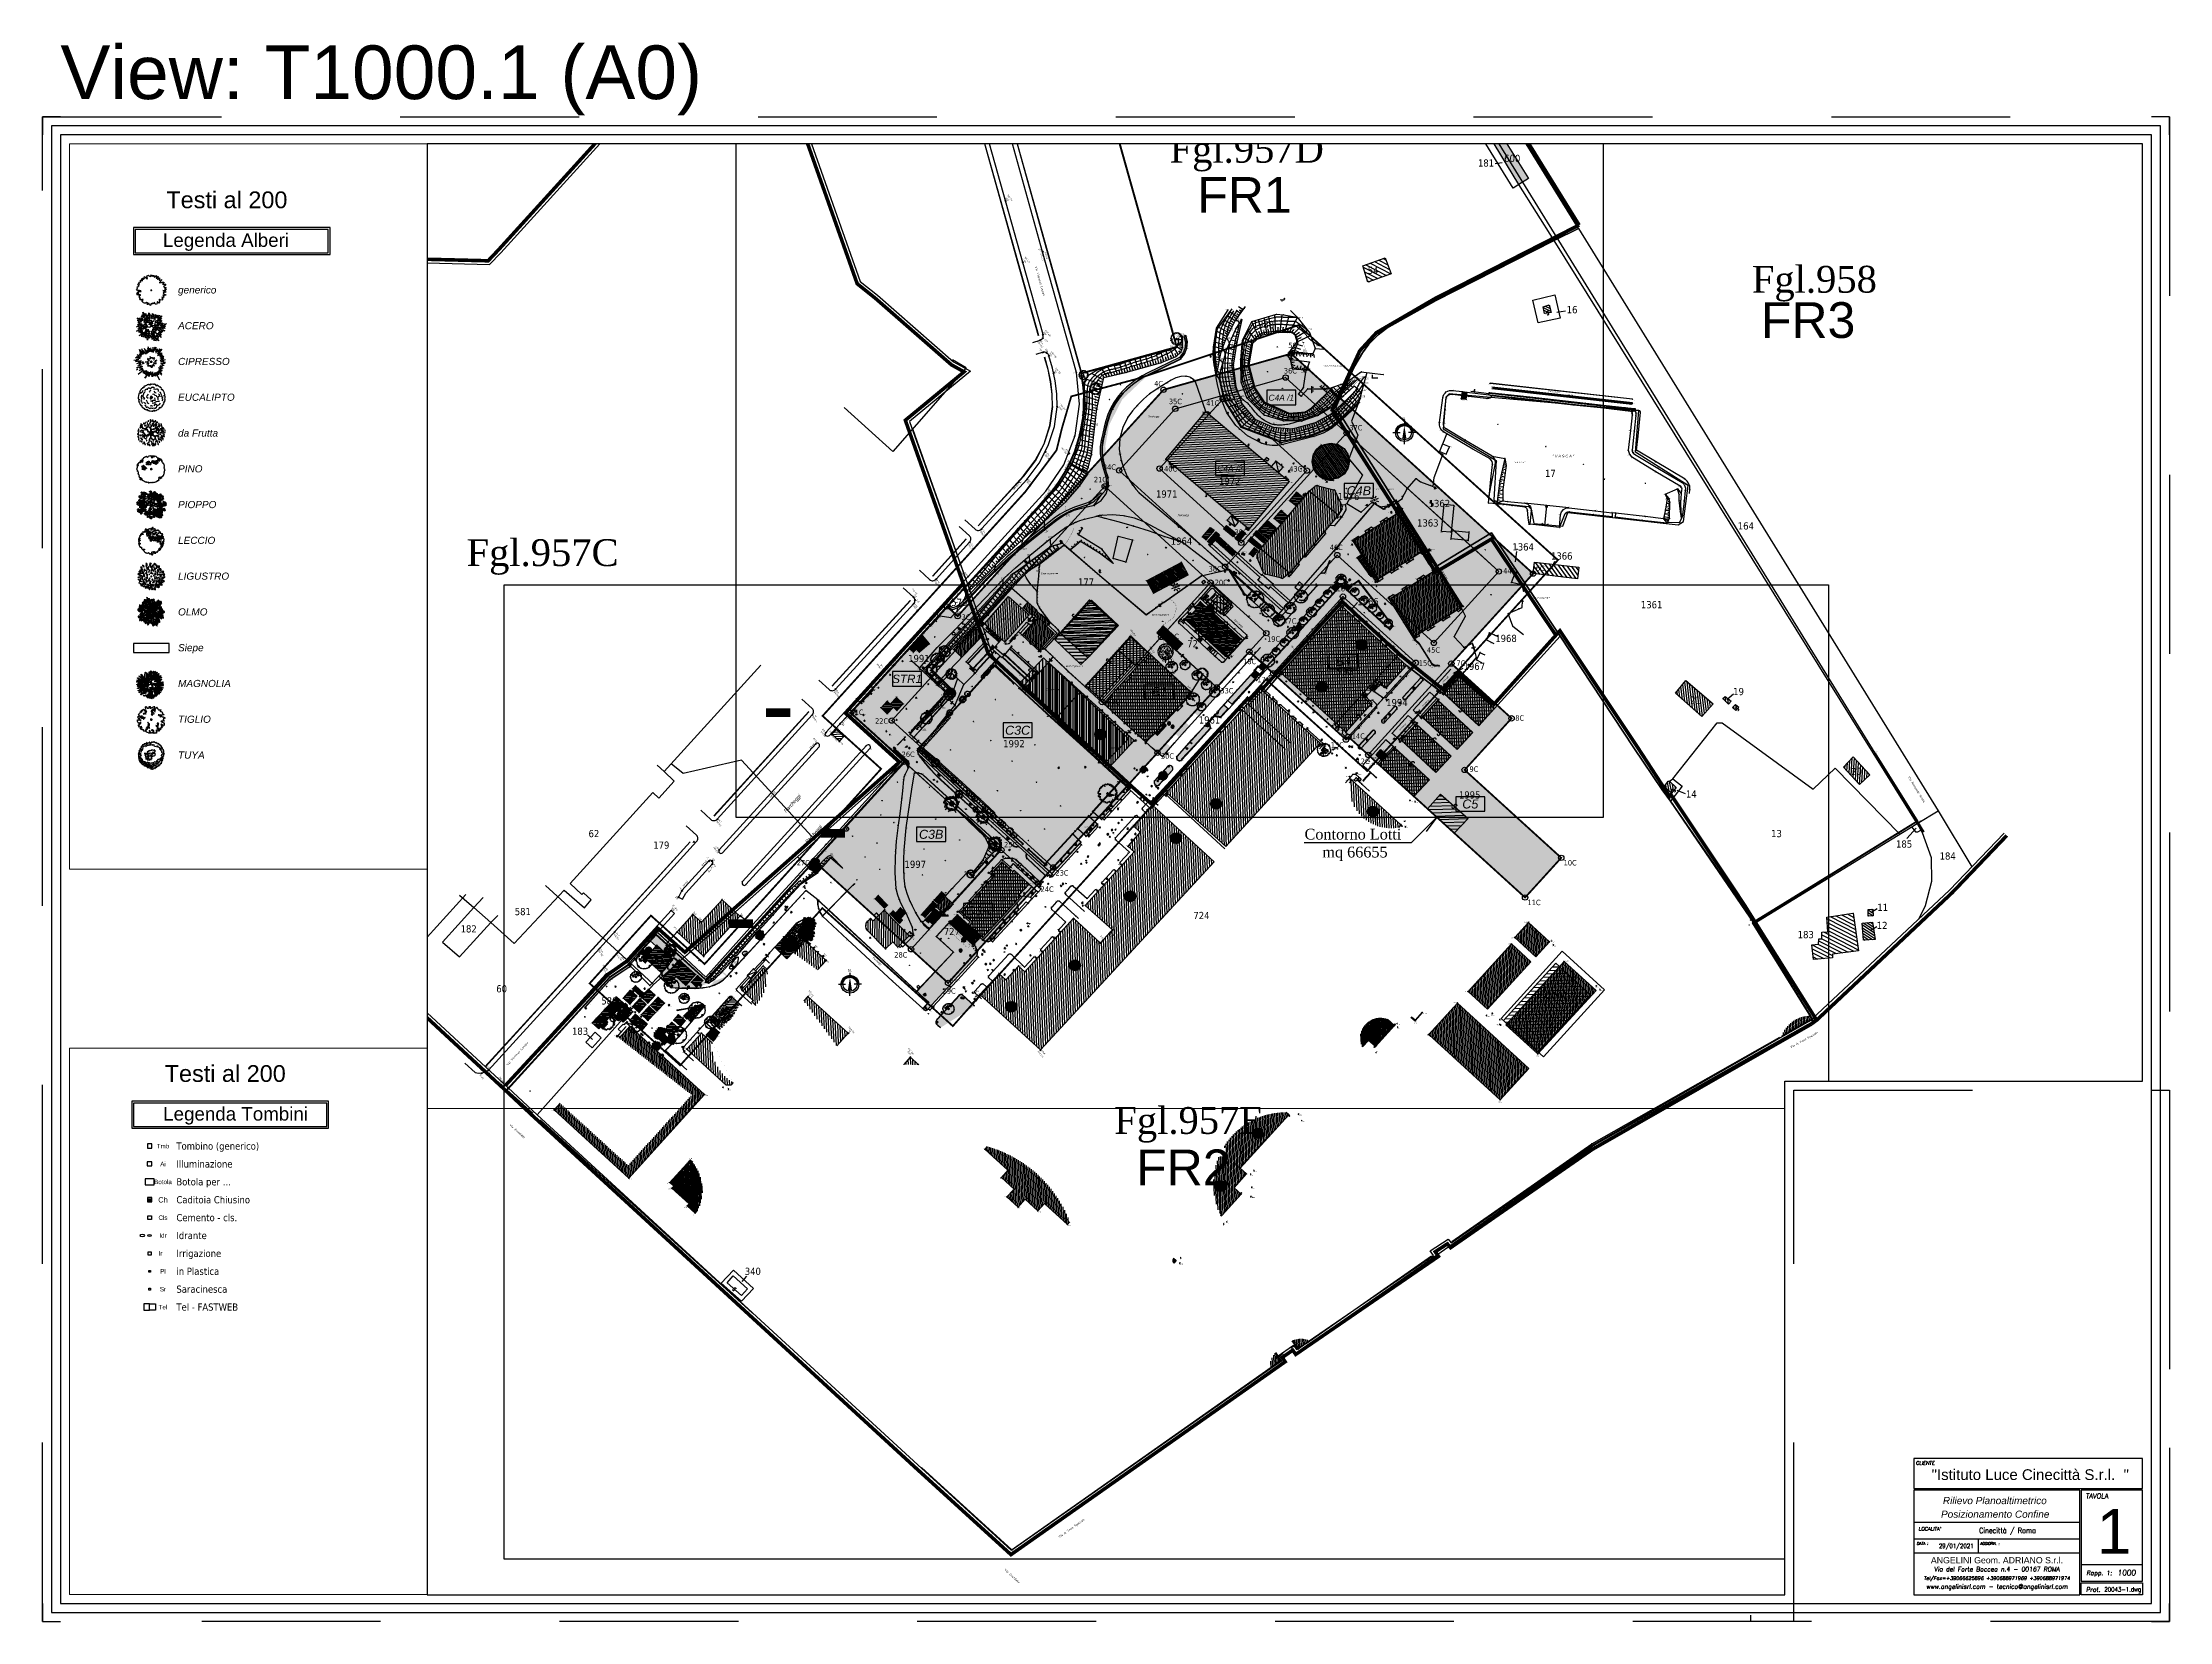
# Paper-space layout 'Tavole' of a CAD drawing. Extents: x 3.35 to 4.54, y 0.29 to 1.17.
# The model-space entities are those that its viewports show. They can reach past a viewport. Long polylines and large blocks are cut down to what shows.
import ezdxf
from ezdxf.enums import TextEntityAlignment as Align

# ---------------------------------------------------------------- set-up
doc = ezdxf.new("R2010")
doc.units = 0
doc.header["$MEASUREMENT"] = 0
doc.header["$XCLIPFRAME"] = 2
doc.header["$PDMODE"] = 33
doc.header["$PDSIZE"] = 0.12
for name, pattern in [('DASHED', [0.75, 0.5, -0.25]), ('DASHEDX2', [1.5, 1, -0.5]), ('DOT2', [0.125, 0, -0.125]), ('HIDDEN', [0.375, 0.25, -0.125]), ('HIDDEN2', [0.1875, 0.125, -0.0625]), ('PHANTOM2', [1.25, 0.625, -0.125, 0.125, -0.125, 0.125, -0.125]), ('TRATTEGGIATA', [0.75, 0.5, -0.25])]:
    doc.linetypes.add(name, pattern=pattern)
doc.layers.get('0').update_dxf_attribs({"color": 53, "lineweight": 50})
for name, color, linetype in [('01_PROG', 7, 'Continuous'), ('02_CAT', 7, 'Continuous'), ('Conf Lotti-Retino', 253, 'Continuous'), ('Conf Lotti-Txt', 7, 'Continuous'), ('Conf Lotti_xLIMITE Comparto', 30, 'DASHEDX2'), ('Conf-N', 7, 'Continuous'), ('Conf-P', 2, 'Continuous'), ('Conf_PropPlla(1^Visura)-03_Retino', 81, 'Continuous'), ('Fgl-Cat_Txt-DivisioneAllegati', 161, 'DASHEDX2'), ('GE_9632-NOME_P', 8, 'Continuous'), ('GE_9632-PUNTI', 8, 'Continuous'), ('GE_9632-QUOTE_P', 8, 'Continuous'), ('GE_9632-SIMBOLI', 8, 'Continuous'), ('GEI-Nome_P', 6, 'Continuous'), ('GEI-Punti', 7, 'Continuous'), ('Gei-Punti_3D', 3, 'Continuous'), ('GEI-Quote_P', 3, 'Continuous'), ('GEI-Simboli', 6, 'Continuous'), ('Immagine', 181, 'Continuous'), ('Ril-Aiuola', 4, 'Continuous'), ('Ril-Aiuola_Retino', 85, 'Continuous'), ('Ril-Alb_BordoVegetazione', 67, 'Continuous'), ('Ril-Albero', 104, 'Continuous'), ('Ril-Cabina', 6, 'Continuous'), ('Ril-Cabina_Enel', 6, 'Continuous'), ('Ril-Cabina_Idrante', 1, 'Continuous'), ('Ril-Cabina_Ricarica', 6, 'Continuous'), ('Ril-Cabina_Telefono', 7, 'Continuous'), ('Ril-Camminamento', 4, 'Continuous'), ('Ril-Fabbr-Camminamento', 4, 'Continuous'), ('Ril-Fabbr-Tettoia', 7, 'HIDDEN'), ('Ril-Fabbr_Num', 7, 'Continuous'), ('Ril-Fabbr_Retino', 8, 'Continuous'), ('Ril-Fontana', 6, 'Continuous'), ('Ril-Fontanella', 4, 'Continuous'), ('Ril-Muretto', 200, 'Continuous'), ('Ril-Muro', 6, 'Continuous'), ('Ril-Palo_Lampione', 20, 'Continuous'), ('Ril-Palo_Telecamera', 7, 'Continuous'), ('Ril-Rec', 4, 'Continuous'), ('Ril-Recinzione_Metallica', 4, 'Continuous'), ('Ril-Siepe', 72, 'Continuous'), ('Ril-Strada', 4, 'Continuous'), ('Ril-Strada_Marciapiede', 4, 'Continuous'), ('Ril-Strada_Sbarra', 6, 'Continuous'), ('Ril-Struttura_cls', 4, 'Continuous'), ('Ril-struttura_Ferro', 4, 'Continuous'), ('Ril-Struttura_Rampa', 4, 'Continuous'), ('Ril-Struttura_Retino', 252, 'Continuous'), ('Ril-Struttura_Scale', 4, 'Continuous'), ('Ril-struttura_scenografia', 7, 'HIDDEN'), ('Ril-Struttura_U.T.A.', 7, 'Continuous'), ('Ril-Tomb_ACEA-Illuminaz', 5, 'Continuous'), ('Ril-Tomb_Botola', 8, 'Continuous'), ('Ril-Tomb_CADITOIA-Chiusino', 5, 'Continuous'), ('Ril-Tomb_CEMENTO-Cls', 5, 'Continuous'), ('Ril-Tomb_GrigliaScoloAcque', 174, 'Continuous'), ('Ril-Tomb_Idrante', 5, 'Continuous'), ('Ril-Tomb_Irrigazione', 5, 'Continuous'), ('Ril-Tomb_Plastica', 5, 'Continuous'), ('Ril-Tomb_Saracinesca', 5, 'Continuous'), ('Ril-Tomb_Telefono', 5, 'Continuous'), ('Ril-Tombino', 5, 'Continuous'), ('Ril-Vasca', 6, 'Continuous'), ('Ril_PQ1-Ciglio', 72, 'Continuous'), ('Ril_PQ1-CLV', 62, 'DOT2'), ('Ril_PQ1-Piede', 74, 'Continuous'), ('Ril_PQ1-Scarpate', 65, 'Continuous'), ('Tav', 2, 'Continuous'), ('Tav-LEGENDA', 7, 'Continuous'), ('Tav-TARGA', 6, 'Continuous')]:
    doc.layers.add(name, color=color, linetype=linetype)
for name, color, linetype, lineweight in [('Conf Lotti', 2, 'PHANTOM2', 30), ('Fgl.957C_Estratto', 154, 'Continuous', 30), ('Fgl.957D_Estratto', 162, 'Continuous', 30), ('Fgl.957E_Estratto', 5, 'Continuous', 30), ('Fgl.958_Estratto', 190, 'Continuous', 30), ('Fr01 Fgl. 957D', 140, 'Continuous', 30), ('Fr02 Fgl. 957E', 150, 'Continuous', 30), ('Fr03 Fgl. 958', 160, 'Continuous', 30), ('Fr04 Fgl. 957E', 150, 'Continuous', 30), ('Ril-Albero_Tronco', 3, 'Continuous', 35), ('Ril-Fabbr', 9, 'Continuous', 30), ('Ril-Fabbr_Container-Prefabbricato', 7, 'Continuous', 30), ('Ril-Fabbr_Tendone', 7, 'HIDDEN2', 30), ('Ril-Struttura_Vasca', 6, 'Continuous', 50), ('x Area Rilievo', 1, 'Continuous', 15)]:
    doc.layers.add(name, color=color, linetype=linetype, lineweight=lineweight)
doc.layers.add('Gei-Nome_p(OFF)', color=251, linetype='Continuous', plot=False)
doc.layers.add('Tav_PS', color=3, linetype='Continuous', plot=False)
doc.styles.add('Arial', font='arial.ttf')
doc.styles.add('ArialCorsivo', font='ariali.ttf')
doc.styles.add('HELVLA', font='helvl', dxfattribs={"width": 0.8})
doc.styles.add('SimpA', font='simplex.shx', dxfattribs={"width": 0.8})
doc.styles.add('Simplex', font='simplex', dxfattribs={"oblique": 6.3})
doc.styles.get("Standard").update_dxf_attribs({"font": 'isocp.shx'})
doc.styles.add('Swis721BlkBt', font='swissk.ttf')
doc.styles.add('Swis721G', font='swissk.ttf')
doc.styles.add('Tahoma', font='tahoma.ttf')
doc.styles.add('TNR', font='times.ttf')
doc.styles.add('Univcl', font='UNIVCL.shx')
doc.linetypes.add('ZIGZAG', pattern='A,0.0001,-0.2,[131,ltypeshp.shx,S=0.2,R=0,X=-0.2,Y=0],-0.4,[131,ltypeshp.shx,S=0.2,R=180,X=0.2,Y=0],-0.2', length=0.8001)
picture_1 = doc.add_image_def('image1.png', size_in_pixel=(3510, 4950))
picture_2 = doc.add_image_def('image2.png', size_in_pixel=(4950, 3510))
picture_3 = doc.add_image_def('image3.png', size_in_pixel=(3510, 4950))
pattern_1 = [(90, (-0.48, 0.72), (-0.76, 0.44), [0.04, -0.67, 0.03, -0.29, 0.06, -0.71]), (100, (-0.89, 0.53), (-0.951147617, 0.268920456), [0.07, -0.17, 0.09, -0.53, 0.05, -0.66]), (110, (-0.57, 0.43), (-0.736587511, 0.444903179), [0.08, -0.55, 0.07, -0.41, 0.05, -0.32]), (120, (-0.51, 0.72), (-0.84683956, -0.073230855), [0.05, -0.33, 0.04, -0.49, 0.03, -0.65]), (130, (-0.73, 0.44), (-0.721234518, 0.112786391), [0.04, -0.44, 0.03, -0.28, 0.08, -0.51]), (140, (-0.37, 0.59), (-0.785778313, -0.267492882), [0.02, -0.37, 0.05, -0.61, 0.06, -0.31]), (150, (-0.44, 0.62), (-0.745692194, -0.331576766), [0.05, -0.41, 0.02, -0.48, 0.04, -0.37]), (160, (-0.32, 0.51), (-0.718622826, -0.366307567), [0.03, -0.19, 0.06, -0.32, 0.04, -0.44]), (170, (-0.91, 0.56), (-0.549064835, -0.695217813), [0.07, -0.44, 0.03, -0.52, 0.06, -0.49]), (180, (-0.48, 0.62), (-0.37, -0.88), [0.06, -0.31, 0.04, -0.61, 0.02, -0.62]), (190, (-0.79, 0.46), (-0.483817637, -0.82657153), [0.07, -0.39, 0.06, -0.32, 0.07, -0.73]), (200, (-0.22, 0.39), (-0.272303794, -0.801467806), [0.08, -0.26, 0.04, -0.53, 0.06, -0.58]), (210, (-0.34, 0.12), (-0.094974226, -0.955499815), [0.05, -0.67, 0.06, -0.31, 0.07, -0.41]), (220, (-0.12, 0.34), (-0.237553604, -0.930359224), [0.03, -0.22, 0.04, -0.43, 0.08, -0.56]), (230, (-0.92, 0.04), (0.11401896, -0.735322839), [0.06, -0.36, 0.07, -0.31, 0.04, -0.42]), (240, (-0.06, 0.87), (0.40255753, -0.682749907), [0.04, -0.28, 0.08, -0.62, 0.07, -0.57]), (250, (-0.62, 0.21), (0.541428964, -0.79300358), [0.06, -0.42, 0.05, -0.38, 0.04, -0.61]), (260, (-0.38, 0.27), (0.563743884, -0.71881349), [0.09, -0.33, 0.06, -0.45, 0.08, -0.44])]
pattern_2 = [(90, (-1.44, 2.16), (-2.28, 1.32), [0.12, -2.01, 0.09, -0.87, 0.18, -2.13]), (100, (-2.67, 1.59), (-2.85344285, 0.80676137), [0.21, -0.51, 0.27, -1.59, 0.15, -1.98]), (110, (-1.71, 1.29), (-2.20976253, 1.33470954), [0.24, -1.65, 0.21, -1.23, 0.15, -0.96]), (120, (-1.53, 2.16), (-2.5405187, -0.21969256), [0.15, -0.99, 0.12, -1.47, 0.09, -1.95]), (130, (-2.19, 1.32), (-2.16370355, 0.33835917), [0.12, -1.32, 0.09, -0.84, 0.24, -1.53]), (140, (-1.11, 1.77), (-2.35733494, -0.80247865), [0.06, -1.11, 0.15, -1.83, 0.18, -0.93]), (150, (-1.32, 1.86), (-2.23707658, -0.9947303), [0.15, -1.23, 0.06, -1.44, 0.12, -1.11]), (160, (-0.96, 1.53), (-2.15586848, -1.0989227), [0.09, -0.57, 0.18, -0.96, 0.12, -1.32]), (170, (-2.73, 1.68), (-1.6471945, -2.08565344), [0.21, -1.32, 0.09, -1.56, 0.18, -1.47]), (180, (-1.44, 1.86), (-1.11, -2.64), [0.18, -0.93, 0.12, -1.83, 0.06, -1.86]), (190, (-2.37, 1.38), (-1.4514529, -2.4797146), [0.21, -1.17, 0.18, -0.96, 0.21, -2.19]), (200, (-0.66, 1.17), (-0.81691138, -2.40440342), [0.24, -0.78, 0.12, -1.59, 0.18, -1.74]), (210, (-1.02, 0.36), (-0.28492268, -2.86649944), [0.15, -2.01, 0.18, -0.93, 0.21, -1.23]), (220, (-0.36, 1.02), (-0.71266081, -2.79107767), [0.09, -0.66, 0.12, -1.29, 0.24, -1.68]), (230, (-2.76, 0.12), (0.34205688, -2.20596852), [0.18, -1.08, 0.21, -0.93, 0.12, -1.26]), (240, (-0.18, 2.61), (1.2076726, -2.04824972), [0.12, -0.84, 0.24, -1.86, 0.21, -1.71]), (250, (-1.86, 0.63), (1.6242869, -2.37901074), [0.18, -1.26, 0.15, -1.14, 0.12, -1.83]), (260, (-1.14, 0.81), (1.69123165, -2.15644047), [0.27, -0.99, 0.18, -1.35, 0.24, -1.32])]
pattern_3 = [(90, (-0.96, 1.44), (-1.52, 0.88), [0.08, -1.34, 0.06, -0.58, 0.12, -1.42]), (100, (-1.78, 1.06), (-1.90229523, 0.5378409), [0.14, -0.34, 0.18, -1.06, 0.1, -1.32]), (110, (-1.14, 0.86), (-1.47317502, 0.88980636), [0.16, -1.1, 0.14, -0.82, 0.1, -0.64]), (120, (-1.02, 1.44), (-1.69367912, -0.14646171), [0.1, -0.66, 0.08, -0.98, 0.06, -1.3]), (130, (-1.46, 0.88), (-1.442469036, 0.22557278), [0.08, -0.88, 0.06, -0.56, 0.16, -1.02]), (140, (-0.74, 1.18), (-1.57155663, -0.53498576), [0.04, -0.74, 0.1, -1.22, 0.12, -0.62]), (150, (-0.88, 1.24), (-1.49138439, -0.66315353), [0.1, -0.82, 0.04, -0.96, 0.08, -0.74]), (160, (-0.64, 1.02), (-1.43724565, -0.73261513), [0.06, -0.38, 0.12, -0.64, 0.08, -0.88]), (170, (-1.82, 1.12), (-1.09812967, -1.39043563), [0.14, -0.88, 0.06, -1.04, 0.12, -0.98]), (180, (-0.96, 1.24), (-0.74, -1.76), [0.12, -0.62, 0.08, -1.22, 0.04, -1.24]), (190, (-1.58, 0.92), (-0.96763527, -1.65314306), [0.14, -0.78, 0.12, -0.64, 0.14, -1.46]), (200, (-0.44, 0.78), (-0.54460759, -1.60293561), [0.16, -0.52, 0.08, -1.06, 0.12, -1.16]), (210, (-0.68, 0.24), (-0.18994845, -1.91099963), [0.1, -1.34, 0.12, -0.62, 0.14, -0.82]), (220, (-0.24, 0.68), (-0.47510721, -1.86071845), [0.06, -0.44, 0.08, -0.86, 0.16, -1.12]), (230, (-1.84, 0.08), (0.22803792, -1.47064568), [0.12, -0.72, 0.14, -0.62, 0.08, -0.84]), (240, (-0.12, 1.74), (0.80511506, -1.36549981), [0.08, -0.56, 0.16, -1.24, 0.14, -1.14]), (250, (-1.24, 0.42), (1.08285793, -1.58600716), [0.12, -0.84, 0.1, -0.76, 0.08, -1.22]), (260, (-0.76, 0.54), (1.12748777, -1.43762698), [0.18, -0.66, 0.12, -0.9, 0.16, -0.88])]
pattern_4 = [(90, (-0.72, 1.08), (-1.14, 0.66), [0.06, -1.005, 0.045, -0.435, 0.09, -1.065]), (100, (-1.335, 0.795), (-1.42672142, 0.40338068), [0.105, -0.255, 0.135, -0.795, 0.075, -0.99]), (110, (-0.855, 0.645), (-1.104881267, 0.66735477), [0.12, -0.825, 0.105, -0.615, 0.075, -0.48]), (120, (-0.765, 1.08), (-1.27025934, -0.10984628), [0.075, -0.495, 0.06, -0.735, 0.045, -0.975]), (130, (-1.095, 0.66), (-1.081851777, 0.169179587), [0.06, -0.66, 0.045, -0.42, 0.12, -0.765]), (140, (-0.555, 0.885), (-1.17866747, -0.40123932), [0.03, -0.555, 0.075, -0.915, 0.09, -0.465]), (150, (-0.66, 0.93), (-1.11853829, -0.49736515), [0.075, -0.615, 0.03, -0.72, 0.06, -0.555]), (160, (-0.48, 0.765), (-1.07793424, -0.54946135), [0.045, -0.285, 0.09, -0.48, 0.06, -0.66]), (170, (-1.365, 0.84), (-0.82359725, -1.04282672), [0.105, -0.66, 0.045, -0.78, 0.09, -0.735]), (180, (-0.72, 0.93), (-0.555, -1.32), [0.09, -0.465, 0.06, -0.915, 0.03, -0.93]), (190, (-1.185, 0.69), (-0.72572646, -1.239857295), [0.105, -0.585, 0.09, -0.48, 0.105, -1.095]), (200, (-0.33, 0.585), (-0.40845569, -1.20220171), [0.12, -0.39, 0.06, -0.795, 0.09, -0.87]), (210, (-0.51, 0.18), (-0.14246134, -1.43324972), [0.075, -1.005, 0.09, -0.465, 0.105, -0.615]), (220, (-0.18, 0.51), (-0.356330406, -1.395538836), [0.045, -0.33, 0.06, -0.645, 0.12, -0.84]), (230, (-1.38, 0.06), (0.17102844, -1.10298426), [0.09, -0.54, 0.105, -0.465, 0.06, -0.63]), (240, (-0.09, 1.305), (0.60383629, -1.02412486), [0.06, -0.42, 0.12, -0.93, 0.105, -0.855]), (250, (-0.93, 0.315), (0.81214345, -1.18950537), [0.09, -0.63, 0.075, -0.57, 0.06, -0.915]), (260, (-0.57, 0.405), (0.845615826, -1.078220235), [0.135, -0.495, 0.09, -0.675, 0.12, -0.66])]
pattern_5 = [(90, (-0.05, 0.2), (-0.5, 0.5), [0.05, -0.45]), (90, (-0.15, 9e-18), (-0.5, 0.5), [0.05, -0.25, 0.05, -0.15]), (90, (-0.25, 0.45), (-0.5, 0.5), [0.125, -0.375]), (90, (-0.3, 0.1), (-0.5, 0.5), [0.15, -0.35]), (90, (-0.35, 2e-17), (-0.5, 0.5), [0.05, -0.45]), (90, (-0.375, 0.2), (-0.5, 0.5), [0.125, -0.375]), (180, (-0.35, 2e-17), (-0.5, -0.5), [0.05, -0.45]), (180, (3e-18, 0.05), (-0.5, -0.5), [0.05, -0.45]), (180, (-0.05, 0.075), (-0.5, -0.5), [0.075, -0.425]), (180, (-0.2, 0.1), (-0.5, -0.5), [0.1, -0.4]), (180, (-0.475, 0.25), (-0.5, -0.5), [0.075, -0.425]), (180, (-0.1, 0.3), (-0.5, -0.5), [0.05, -0.325, 0.075, -0.05]), (180, (-0.35, 0.35), (-0.5, -0.5), [0.05, -0.45]), (180, (-0.2, 0.4), (-0.5, -0.5), [0.1, -0.4]), (135, (-0.375, 0.025), (-0.5, 3e-17), [0.21, -0.497106781]), (135, (3e-18, 0.05), (-0.5, 3e-17), [0.141421356, -0.565685425]), (135, (-0.15, 0.05), (-0.5, 3e-17), [0.070710678, -0.636396103]), (135, (-0.425, 0.2), (-0.5, 3e-17), [0.070710678, -0.636396103]), (135, (-0.45, 0.3), (-0.5, 3e-17), [0.070710678, -0.636396103]), (135, (-0.05, 0.25), (-0.5, 3e-17), [0.0707105, -0.070711, 0.0707105, -0.494974781]), (225, (-0.3, 0.1), (-9e-17, -0.5), [0.0707105, -0.070711, 0.0707105, -0.494974781]), (225, (-0.05, 0.2), (-9e-17, -0.5), [0.0707105, -0.424264, 0.0707105, -0.141421781]), (225, (-0.1, 0.25), (-9e-17, -0.5), [0.070710678, -0.636396103]), (225, (-0.15, 0.3), (-9e-17, -0.5), [0.070710678, -0.636396103]), (225, (-0.3, 0.4), (-9e-17, -0.5), [0.070710678, -0.636396103]), (225, (-0.375, 0.45), (-9e-17, -0.5), [0.070710678, -0.636396103]), (225, (-0.05, 0.45), (-9e-17, -0.5), [0.11, -0.597106781]), (116.5650512, (-0.35, 0.15), (-3e-11, 0.5), [0.0559017, -1.062132288]), (116.5650512, (-0.3, 0.25), (-3e-11, 0.5), [0.1118034, -1.006230589]), (116.5650512, (-0.3, 0.4), (-3e-11, 0.5), [0.1118034, -1.006230589]), (116.5650512, (-0.35, 0.05), (-3e-11, 0.5), [0.1677051, -0.950328888]), (153.4349488, (-0.4, 2e-17), (-0.5, 3e-11), [0.1118034, -1.006230589]), (206.5650512, (-0.05, 0.05), (-0.5, -3e-11), [0.1118034, -1.006230589]), (206.5650512, (-0.15, 0.2), (-0.5, -3e-11), [0.1118034, -1.006230589]), (206.5650512, (-0.1, 0.15), (-0.5, -3e-11), [0.1118034, -1.006230589]), (206.5650512, (-0.2, 0.25), (-0.5, -3e-11), [0.1118034, -1.006230589]), (206.5650512, (-0.2, 0.35), (-0.5, -3e-11), [0.1118034, -1.006230589]), (206.5650512, (2e-17, 0.35), (-0.5, -3e-11), [0.1118034, -1.006230589]), (206.5650512, (-0.45, 3e-17), (-0.5, -3e-11), [0.1118034, -1.006230589]), (243.4349488, (-0.15, 9e-18), (-3e-11, -0.5), [0.1118034, -1.006230589]), (243.4349488, (-0.45, 0.45), (-3e-11, -0.5), [0.1118034, -1.006230589]), (243.4349488, (-0.45, 0.3), (-3e-11, -0.5), [0.0559017, -1.062132288]), (243.4349488, (-0.425, 0.4), (-3e-11, -0.5), [0.0559017, -1.062132288])]

# ---------------------------------------------------------------- blocks, each defined once
blk = doc.blocks.new('Tav-Targa_SRL')
at = {"layer": 'Tav-TARGA'}
for p, q in [((-0.0351, 0.0404), (-0.1279, 0.0404)), ((-0.1279, 0.0312), (-0.0351, 0.0312)), ((-0.092, 0.0311), (-0.092, 0.0232)), ((-0.1279, 0.0233), (-0.0351, 0.0233)), ((-0.0343, 0.0169), (0, 0.0169))]:
    blk.add_line(p, q, dxfattribs=at)
for points in [[(-0.1279, 0.0761), (-0.1279, 0.0593), (0, 0.0593), (0, 0.0761)], [(-0.0351, 0.0585), (-0.1279, 0.0585), (-0.1279, 0), (-0.0351, 0)], [(0, 0.0585), (-0.0343, 0.0585), (-0.0343, 0.0076), (0, 0.0076)], [(-0.0343, 0.0067), (0, 0.0067), (0, 0), (-0.0343, 0)]]:
    blk.add_lwpolyline(points, close=True, dxfattribs=at)
at = {"layer": 'Tav-TARGA', "style": 'Simplex', "oblique": 6.3}
for s, height, p in [('CLIENTE', 0.002, (-0.1267, 0.0726)), ('TAVOLA', 0.0027, (-0.0318, 0.0538)), ("LOCALITA'", 0.002, (-0.1252, 0.0358)), ('DATA :', 0.0015, (-0.1262, 0.0279)), ('AGGIORN. :', 0.0015, (-0.0908, 0.0278)), ('Rapp. 1:', 0.0025, (-0.0314, 0.0109)), ('Prot.', 0.0025, (-0.0316, 0.0016))]:
    blk.add_text(s, height=height, dxfattribs=at).set_placement(p)
at = {"layer": 'Tav-TARGA', "color": 7}
for tag, height, style, p in [('CLIENTE', 0.006, 'Arial', (-0.0628, 0.064)), ('OGGETTO1', 0.004, 'ArialCorsivo', (-0.0826, 0.0506)), ('T', 0.025, 'Arial', (-0.0159, 0.0229)), ('OGGETTO2', 0.004, 'ArialCorsivo', (-0.0824, 0.043)), ('STUDIO', 0.0035, 'Arial', (-0.0814, 0.0175))]:
    blk.add_attdef(tag, text='', height=height, dxfattribs=dict(at, style=style)).set_placement(p, align=Align.CENTER)
at = {"layer": 'Tav-TARGA', "color": 7, "style": 'SimpA', "width": 0.8}
blk.add_attdef("LOCALITA'", text='', height=0.003, dxfattribs=at).set_placement((-0.0755, 0.0344), align=Align.CENTER)
for tag, p in [('DATA', (-0.1139, 0.026)), ('AGG', (-0.0747, 0.026)), ('FILE', (-0.0214, 0.0016))]:
    blk.add_attdef(tag, p, '', height=0.0025, dxfattribs=at)
at = {"layer": 'Tav-TARGA', "color": 7, "style": 'Simplex', "oblique": 6.3}
for tag, height, p in [('VIA-CAP', 0.0025, (-0.0814, 0.013)), ('TEL/FAX', 0.002, (-0.0814, 0.0081)), ('WEB', 0.0025, (-0.0814, 0.0033))]:
    blk.add_attdef(tag, text='', height=height, dxfattribs=at).set_placement(p, align=Align.CENTER)
blk.add_attdef('RAPP', (-0.0141, 0.0108), '', height=0.003, dxfattribs=at)
blk = doc.blocks.new('FabbrTeatro-N')
at = {"layer": 'Ril-Fabbr_Num'}
h = blk.add_hatch(color=152, dxfattribs=at)
edge = h.paths.add_edge_path()
edge.add_arc((0, 0), 1, 0, 360)
blk.add_circle((0, 0), 1, dxfattribs=at)
at = {"layer": 'Ril-Fabbr_Num', "style": 'Arial'}
blk.add_attdef('Num', text='', height=1, dxfattribs=at).set_placement((0, 0), align=Align.MIDDLE)
blk = doc.blocks.new('ALB_CIPRESSO')
at = {"layer": 'Ril-Albero'}
for p, q in [((-1.146, 0.898), (-1.311, 1.361)), ((-1.023, 0.932), (-1.211, 1.345)), ((-0.904, 0.765), (-1.047, 1.189)), ((-0.867, 0.989), (-1.038, 1.469)), ((-0.86, 0.866), (-0.969, 1.151)), ((-0.721, 0.934), (-0.913, 1.263)), ((-0.599, 1.097), (-0.758, 1.477)), ((-0.642, 0.845), (-0.733, 1.108)), ((-0.733, 1.108), (-0.721, 0.934)), ((-0.58, 0.829), (-0.654, 1.052)), ((-0.413, 0.892), (-0.645, 1.355)), ((-0.357, 0.954), (-0.438, 1.328)), ((-0.263, 1.066), (-0.372, 1.508)), ((-0.157, 1.067), (-0.357, 1.67)), ((-0.129, 1.162), (-0.205, 1.509)), ((-0.074, 1.185), (-0.047, 1.392)), ((0.017, 1.108), (-0.048, 1.555)), ((0.048, 1.376), (0.017, 1.108)), ((0.112, 1.086), (0.048, 1.376)), ((0.179, 1.12), (0.22, 1.646)), ((0.247, 1.031), (0.272, 1.361)), ((0.329, 1.177), (0.427, 1.642)), ((0.334, 1.267), (0.432, 1.687)), ((0.384, 1.3), (0.572, 1.638)), ((0.533, 1.593), (0.384, 1.3)), ((0.498, 1.1), (0.602, 1.414)), ((0.507, 1.324), (0.533, 1.593)), ((0.602, 1.414), (0.507, 1.324)), ((0.555, 0.977), (0.576, 1.162)), ((0.649, 1.073), (0.697, 1.454)), ((0.719, 0.699), (1.165, 0.965)), ((0.724, 0.76), (1.041, 0.998)), ((0.735, 0.839), (0.901, 1.058)), ((0.902, 0.98), (0.735, 0.839)), ((0.75, 1.079), (0.965, 1.456)), ((1.021, 1.411), (0.75, 1.079)), ((0.755, 1.057), (0.895, 1.164)), ((0.823, 1.069), (0.755, 1.057)), ((0.757, 0.9), (0.912, 1.12)), ((0.901, 1.058), (0.757, 0.9)), ((0.965, 1.456), (0.76, 1.147)), ((0.773, 0.895), (1.184, 1.429)), ((0.912, 1.12), (0.773, 0.895)), ((0.783, 1.08), (1.021, 1.411)), ((0.895, 1.164), (0.783, 1.08)), ((0.784, 0.923), (0.906, 1.153)), ((0.901, 1.03), (0.784, 0.923)), ((1.041, 0.998), (0.813, 0.845)), ((0.813, 0.845), (0.902, 0.98)), ((0.906, 1.153), (0.823, 1.069)), ((1.184, 1.429), (0.901, 1.03)), ((0.931, 0.723), (1.22, 1.01)), ((-1.387, 0.208), (-1.929, 0.148)), ((-1.621, 0.116), (-1.811, 0.048)), ((-1.237, 0.349), (-1.803, 0.434)), ((-1.101, 0.12), (-1.771, -0.002)), ((-1.387, 0.258), (-1.667, 0.228)), ((-1.344, 0.409), (-1.63, 0.558)), ((-1.627, 0.189), (-1.621, 0.116)), ((-1.093, 0.568), (-1.576, 0.771)), ((-1.209, 0.416), (-1.519, 0.626)), ((-1.105, 0.669), (-1.336, 0.868)), ((-1.077, 0.708), (-1.252, 0.891)), ((-1.028, 0.815), (-1.208, 0.931)), ((-0.664, 0.006), (-0.367, 0.014)), ((-0.453, 0.298), (-0.279, 0.221)), ((-0.426, 0.405), (-0.291, 0.283)), ((-0.418, 0.092), (-0.289, 0.053)), ((-0.346, 0.171), (-0.205, 0.093)), ((-0.269, 0.395), (-0.224, 0.3)), ((-0.191, 0.407), (-0.145, 0.306)), ((-0.165, 0.619), (-0.096, 0.379)), ((-0.096, 0.379), (-0.052, 0.486)), ((0.022, 0.397), (0.032, 0.526)), ((0.094, 0.437), (0.116, 0.526)), ((0.145, 0.387), (0.217, 0.516)), ((0.168, 0.331), (0.413, 0.439)), ((0.413, 0.439), (0.224, 0.315)), ((0.224, 0.315), (0.329, 0.41)), ((0.274, 0.27), (0.352, 0.332)), ((0.276, 0.102), (0.337, 0.148)), ((0.394, 0.053), (0.578, 0.144)), ((0.482, 0.137), (0.655, 0.239)), ((1.154, 0.886), (0.931, 0.723)), ((0.96, 0.633), (1.154, 0.886)), ((0.96, 0.566), (1.222, 0.831)), ((1.222, 0.831), (0.96, 0.633)), ((0.991, 0.197), (1.393, 0.39)), ((1.012, 0.41), (1.391, 0.597)), ((1.014, 0.125), (1.445, 0.128)), ((1.028, 0.578), (1.272, 0.764)), ((1.071, -0.015), (1.412, 0.027)), ((1.085, 0.399), (1.419, 0.62)), ((1.145, 0.523), (1.329, 0.681)), ((1.158, 0.305), (1.426, 0.48)), ((1.158, 0.372), (1.364, 0.474)), ((1.209, 0.227), (1.584, 0.263)), ((-1.119, -0.523), (-1.693, -0.707)), ((-1.486, -0.834), (-1.658, -0.925)), ((-0.904, -0.013), (-1.636, -0.219)), ((-1.092, -0.389), (-1.527, -0.493)), ((-0.869, -0.941), (-1.47, -1.421)), ((-1.257, -0.015), (-1.447, -0.05)), ((-1.12, -0.294), (-1.427, -0.375)), ((-1.143, -0.177), (-1.383, -0.262)), ((-1.161, -0.02), (-1.34, -0.083)), ((-1.339, -0.978), (-1.055, -0.786)), ((-1.177, -0.887), (-1.339, -0.978)), ((-1.079, -0.579), (-1.324, -0.737)), ((-0.99, -0.534), (-1.274, -0.648)), ((-1.274, -0.648), (-1.079, -0.579)), ((-0.988, -0.713), (-1.2, -0.826)), ((-1.2, -0.826), (-1.177, -0.887)), ((-0.886, -0.897), (-1.037, -0.998)), ((-0.915, -0.83), (-1.021, -0.909)), ((-0.791, -0.14), (-1.014, -0.26)), ((-0.853, -0.057), (-0.987, -0.142)), ((-0.511, -0.222), (-0.232, -0.153)), ((-0.461, -0.093), (-0.305, -0.059)), ((-0.425, -0.429), (-0.281, -0.293)), ((-0.416, -0.155), (-0.243, -0.103)), ((-0.397, -0.512), (-0.264, -0.349)), ((-0.382, -0.311), (-0.303, -0.282)), ((-0.376, -0.311), (-0.292, -0.277)), ((-0.268, -0.484), (-0.196, -0.371)), ((-0.264, -0.349), (-0.264, -0.349)), ((-0.173, -0.516), (-0.101, -0.393)), ((-0.101, -0.393), (-0.072, -0.549)), ((-0.011, -0.465), (-0.01, -0.655)), ((0.072, -0.386), (0.091, -0.621)), ((0.106, -0.352), (0.146, -0.497)), ((0.144, -0.313), (0.196, -0.413)), ((0.2, -0.228), (0.342, -0.485)), ((0.217, -0.223), (0.329, -0.317)), ((0.26, -0.105), (0.355, -0.048)), ((0.283, -0.133), (0.574, -0.158)), ((0.283, -0.161), (0.368, -0.266)), ((0.333, -0.104), (0.4, -0.087)), ((0.574, -0.158), (0.451, -0.165)), ((0.451, -0.165), (0.536, -0.276)), ((0.785, -0.644), (1.205, -0.769)), ((0.831, -0.901), (1.151, -1.061)), ((0.847, -0.755), (1.127, -0.815)), ((0.898, -0.85), (1.207, -0.971)), ((0.918, -0.475), (1.231, -0.517)), ((0.975, -0.592), (1.333, -0.668)), ((1.001, -0.402), (1.304, -0.455)), ((1.067, -0.244), (1.285, -0.265)), ((1.089, -0.166), (1.397, -0.197)), ((1.285, -0.265), (1.089, -0.166)), ((1.214, -0.389), (1.465, -0.37)), ((1.304, -0.455), (1.214, -0.389)), ((1.397, -0.197), (1.307, -0.136)), ((1.307, -0.136), (1.576, -0.14)), ((1.328, -0.013), (1.614, -0.039)), ((-0.762, -1.119), (-0.956, -1.261)), ((-0.796, -1.008), (-0.907, -1.171)), ((-0.907, -1.171), (-0.762, -1.119)), ((-0.688, -1.192), (-0.822, -1.31)), ((-0.275, -1.149), (-0.751, -1.841)), ((-0.662, -0.968), (-0.739, -1.181)), ((-0.739, -1.181), (-0.671, -1.242)), ((-0.732, -1.349), (-0.688, -1.192)), ((-0.671, -1.242), (-0.732, -1.349)), ((-0.275, -1.133), (-0.69, -1.774)), ((-0.505, -1.028), (-0.67, -1.404)), ((-0.381, -1.117), (-0.647, -1.488)), ((-0.539, -0.983), (-0.599, -1.135)), ((-0.599, -1.135), (-0.505, -1.028)), ((-0.268, -1.256), (-0.35, -1.57)), ((-0.296, -1.289), (-0.35, -1.536)), ((-0.163, -1.154), (-0.259, -1.698)), ((-0.085, -1.07), (-0.144, -1.456)), ((-0.006, -1.181), (-0.043, -1.478)), ((0.156, -1.118), (0.025, -1.628)), ((0.129, -1.281), (0.149, -1.672)), ((0.224, -1.308), (0.288, -1.576)), ((0.33, -1.235), (0.389, -1.603)), ((0.392, -1.228), (0.512, -1.608)), ((0.414, -1.172), (0.499, -1.418)), ((0.486, -1.161), (0.907, -2.008)), ((0.565, -1.188), (0.661, -1.327)), ((0.648, -1.126), (0.774, -1.472)), ((0.659, -1.081), (0.858, -1.432)), ((0.732, -1.047), (1.194, -1.48)), ((0.816, -1.063), (1.192, -1.307)), ((0.899, -1.023), (1.09, -1.1))]:
    blk.add_line(p, q, dxfattribs=at)
at = {"layer": 'Ril-Albero', "const_width": 0.15, "flags": 128}
blk.add_lwpolyline([(-0.075, 0, 1), (0.075, 0, 1)], format="xyb", close=True, dxfattribs=at)
blk = doc.blocks.new('ALB_02Generico')
at = {"layer": 'Ril-Albero'}
blk.add_lwpolyline([(-0.088, 1.527), (-0.035, 1.617), (0.037, 1.727), (0.041, 1.607), (0.111, 1.534), (0.164, 1.623), (0.226, 1.697), (0.221, 1.593), (0.332, 1.652), (0.317, 1.564), (0.314, 1.459), (0.4, 1.486), (0.516, 1.609), (0.591, 1.64), (0.569, 1.567), (0.568, 1.515), (0.562, 1.411), (0.54, 1.338), (0.627, 1.365), (0.645, 1.425), (0.726, 1.519), (0.77, 1.532), (0.749, 1.328), (0.707, 1.236), (0.724, 1.204), (0.744, 1.224), (0.799, 1.274), (0.885, 1.34), (0.935, 1.378), (0.933, 1.286), (0.904, 1.189), (0.886, 1.128), (0.923, 1.117), (0.981, 1.139), (1.06, 1.181), (1.132, 1.199), (1.147, 1.115), (1.129, 1.055), (1.054, 0.985), (1.008, 0.92), (0.901, 0.872), (1.137, 0.868), (1.267, 0.907), (1.363, 0.919), (1.441, 0.869), (1.329, 0.757), (1.279, 0.68), (1.364, 0.654), (1.451, 0.681), (1.502, 0.678), (1.62, 0.669), (1.55, 0.571), (1.535, 0.523), (1.525, 0.487), (1.462, 0.453), (1.359, 0.418), (1.444, 0.353), (1.542, 0.324), (1.601, 0.306), (1.667, 0.259), (1.492, 0.245), (1.553, 0.188), (1.642, 0.134), (1.699, 0.104), (1.62, 0.062), (1.472, 0.054), (1.546, -0.009), (1.591, -0.035), (1.513, -0.077), (1.312, -0.043), (1.434, -0.119), (1.543, -0.152), (1.668, -0.216), (1.486, -0.254), (1.37, -0.245), (1.348, -0.318), (1.376, -0.353), (1.496, -0.442), (1.621, -0.507), (1.649, -0.541), (1.466, -0.579), (1.293, -0.539), (1.45, -0.679), (1.386, -0.673), (1.408, -0.773), (1.333, -0.802), (1.2, -0.762), (1.279, -0.852), (1.35, -0.926), (1.184, -0.902), (1.291, -0.987), (1.228, -1.022), (1.302, -1.083), (1.03, -1.107), (0.932, -1.037), (0.879, -0.994), (0.875, -1.099), (0.932, -1.17), (0.932, -1.342), (0.859, -1.451), (0.804, -1.461), (0.773, -1.345), (0.706, -1.26), (0.656, -1.337), (0.68, -1.437), (0.603, -1.599), (0.471, -1.559), (0.377, -1.478), (0.356, -1.326), (0.296, -1.439), (0.283, -1.528), (0.189, -1.487), (0.196, -1.423), (0.117, -1.465), (0.091, -1.549), (0.008, -1.471), (-0.074, -1.658), (-0.092, -1.719), (-0.179, -1.613), (-0.222, -1.535), (-0.231, -1.479), (-0.303, -1.496), (-0.328, -1.581), (-0.448, -1.585), (-0.399, -1.508), (-0.373, -1.423), (-0.46, -1.449), (-0.519, -1.339), (-0.604, -1.446), (-0.736, -1.445), (-0.859, -1.42), (-0.95, -1.327), (-0.921, -1.271), (-0.969, -1.256), (-1.053, -1.23), (-1.039, -1.182), (-0.938, -1.107), (-0.912, -1.023), (-0.94, -1.027), (-1.035, -1.037), (-1.135, -1.061), (-1.227, -1.059), (-1.328, -1.002), (-1.261, -0.957), (-1.196, -0.87), (-1.257, -0.852), (-1.342, -0.826), (-1.266, -0.757), (-1.283, -0.725), (-1.333, -0.71), (-1.26, -0.601), (-1.153, -0.553), (-1.237, -0.528), (-1.37, -0.528), (-1.49, -0.531), (-1.558, -0.497), (-1.61, -0.362), (-1.494, -0.372), (-1.407, -0.345), (-1.393, -0.296), (-1.478, -0.271), (-1.561, -0.245), (-1.498, -0.211), (-1.425, -0.141), (-1.253, -0.14), (-1.141, -0.122), (-1.163, -0.062), (-1.303, -0.046), (-1.488, -0.044), (-1.589, 0.013), (-1.644, 0.136), (-1.58, 0.13), (-1.525, 0.18), (-1.582, 0.21), (-1.529, 0.259), (-1.583, 0.382), (-1.496, 0.368), (-1.417, 0.41), (-1.467, 0.466), (-1.347, 0.508), (-1.519, 0.639), (-1.379, 0.624), (-1.312, 0.669), (-1.458, 0.793), (-1.342, 0.785), (-1.308, 0.946), (-1.175, 0.906), (-1.212, 1.128), (-1.083, 1.076), (-0.98, 1.071), (-0.982, 1.151), (-1.078, 1.18), (-1.042, 1.301), (-0.977, 1.255), (-0.879, 1.225), (-0.844, 1.215), (-0.826, 1.275), (-0.933, 1.401), (-0.848, 1.375), (-0.739, 1.342), (-0.714, 1.427), (-0.749, 1.53), (-0.642, 1.444), (-0.52, 1.368), (-0.452, 1.242), (-0.419, 1.35), (-0.499, 1.481), (-0.448, 1.65), (-0.42, 1.615), (-0.359, 1.636), (-0.302, 1.698), (-0.273, 1.663), (-0.243, 1.588), (-0.147, 1.598), (-0.145, 1.559)], close=True, dxfattribs=at)
at = {"layer": 'Ril-Albero', "const_width": 0.113, "flags": 128}
blk.add_lwpolyline([(-0.056, 0, 1), (0.056, 0, 1)], format="xyb", close=True, dxfattribs=at)
blk = doc.blocks.new('ALB_PIOPPO')
at = {"layer": 'Ril-Albero'}
for points in [[(-1.081, 1.278), (-1.097, 1.307), (-1.099, 1.328), (-1.094, 1.379), (-1.084, 1.398), (-1.1, 1.417), (-1.115, 1.401), (-1.128, 1.423), (-1.121, 1.439), (-1.102, 1.44), (-1.102, 1.44), (-1.078, 1.415), (-1.067, 1.432), (-1.088, 1.457), (-1.062, 1.461), (-1.034, 1.444), (-1.039, 1.409), (-1.032, 1.398), (-1.017, 1.408), (-1.017, 1.408), (-0.984, 1.385), (-0.995, 1.352), (-1.034, 1.361), (-1.04, 1.353), (-1.023, 1.323), (-1.011, 1.332), (-0.994, 1.321), (-0.994, 1.288), (-1.033, 1.297), (-1.049, 1.31), (-1.072, 1.312), (-1.054, 1.284), (-1.059, 1.271)], [(-0.756, 1.39), (-0.771, 1.361), (-0.787, 1.348), (-0.831, 1.323), (-0.853, 1.32), (-0.859, 1.296), (-0.838, 1.293), (-0.848, 1.269), (-0.866, 1.267), (-0.878, 1.282), (-0.878, 1.282), (-0.871, 1.315), (-0.89, 1.315), (-0.899, 1.283), (-0.917, 1.302), (-0.919, 1.335), (-0.888, 1.351), (-0.883, 1.363), (-0.9, 1.37), (-0.9, 1.37), (-0.899, 1.41), (-0.866, 1.42), (-0.851, 1.383), (-0.84, 1.382), (-0.825, 1.413), (-0.84, 1.418), (-0.841, 1.438), (-0.814, 1.456), (-0.799, 1.419), (-0.8, 1.399), (-0.789, 1.378), (-0.776, 1.409), (-0.763, 1.413)], [(-0.885, 1.239), (-0.87, 1.268), (-0.854, 1.281), (-0.809, 1.306), (-0.787, 1.308), (-0.781, 1.332), (-0.802, 1.335), (-0.792, 1.359), (-0.774, 1.361), (-0.763, 1.346), (-0.763, 1.346), (-0.769, 1.313), (-0.75, 1.313), (-0.741, 1.345), (-0.723, 1.325), (-0.721, 1.293), (-0.752, 1.277), (-0.758, 1.266), (-0.741, 1.258), (-0.741, 1.258), (-0.742, 1.218), (-0.775, 1.208), (-0.789, 1.246), (-0.8, 1.246), (-0.815, 1.215), (-0.801, 1.21), (-0.8, 1.19), (-0.827, 1.172), (-0.842, 1.209), (-0.84, 1.229), (-0.852, 1.25), (-0.865, 1.219), (-0.878, 1.216)], [(-0.606, 1.389), (-0.596, 1.357), (-0.599, 1.337), (-0.614, 1.288), (-0.628, 1.271), (-0.616, 1.25), (-0.598, 1.262), (-0.589, 1.238), (-0.6, 1.224), (-0.619, 1.226), (-0.619, 1.226), (-0.637, 1.255), (-0.651, 1.241), (-0.635, 1.212), (-0.662, 1.214), (-0.686, 1.236), (-0.674, 1.269), (-0.678, 1.281), (-0.695, 1.275), (-0.695, 1.275), (-0.723, 1.304), (-0.706, 1.334), (-0.669, 1.317), (-0.661, 1.324), (-0.672, 1.357), (-0.686, 1.351), (-0.7, 1.365), (-0.693, 1.397), (-0.657, 1.38), (-0.644, 1.364), (-0.621, 1.357), (-0.634, 1.389), (-0.626, 1.4)], [(-0.189, 1.49), (-0.166, 1.513), (-0.147, 1.52), (-0.096, 1.53), (-0.075, 1.525), (-0.061, 1.546), (-0.08, 1.556), (-0.063, 1.575), (-0.046, 1.572), (-0.039, 1.554), (-0.039, 1.554), (-0.056, 1.524), (-0.038, 1.519), (-0.019, 1.546), (-0.008, 1.522), (-0.017, 1.49), (-0.051, 1.485), (-0.06, 1.476), (-0.046, 1.464), (-0.046, 1.464), (-0.06, 1.426), (-0.094, 1.427), (-0.096, 1.467), (-0.106, 1.471), (-0.131, 1.446), (-0.118, 1.437), (-0.124, 1.417), (-0.155, 1.409), (-0.157, 1.449), (-0.15, 1.467), (-0.154, 1.491), (-0.176, 1.465), (-0.19, 1.466)], [(0.074, 1.313), (0.041, 1.312), (0.022, 1.321), (-0.021, 1.349), (-0.033, 1.367), (-0.057, 1.361), (-0.05, 1.341), (-0.076, 1.339), (-0.087, 1.353), (-0.079, 1.371), (-0.079, 1.371), (-0.046, 1.38), (-0.055, 1.397), (-0.087, 1.391), (-0.079, 1.416), (-0.051, 1.432), (-0.022, 1.412), (-0.009, 1.413), (-0.011, 1.431), (-0.011, 1.431), (0.025, 1.449), (0.049, 1.424), (0.023, 1.394), (0.027, 1.384), (0.062, 1.385), (0.059, 1.4), (0.077, 1.41), (0.106, 1.395), (0.08, 1.365), (0.061, 1.357), (0.048, 1.337), (0.082, 1.34), (0.09, 1.329)], [(0.275, 1.424), (0.299, 1.447), (0.318, 1.454), (0.369, 1.464), (0.39, 1.459), (0.403, 1.48), (0.384, 1.49), (0.401, 1.509), (0.419, 1.506), (0.425, 1.488), (0.425, 1.488), (0.408, 1.458), (0.427, 1.452), (0.445, 1.48), (0.456, 1.455), (0.448, 1.424), (0.413, 1.419), (0.405, 1.409), (0.418, 1.397), (0.418, 1.397), (0.405, 1.359), (0.37, 1.361), (0.368, 1.401), (0.358, 1.405), (0.334, 1.38), (0.346, 1.37), (0.341, 1.351), (0.309, 1.342), (0.307, 1.382), (0.315, 1.401), (0.311, 1.424), (0.288, 1.399), (0.275, 1.4)], [(0.538, 1.246), (0.505, 1.246), (0.486, 1.254), (0.443, 1.282), (0.431, 1.301), (0.407, 1.295), (0.414, 1.275), (0.389, 1.273), (0.378, 1.287), (0.386, 1.304), (0.386, 1.304), (0.419, 1.314), (0.409, 1.331), (0.377, 1.324), (0.386, 1.349), (0.414, 1.366), (0.442, 1.346), (0.455, 1.346), (0.454, 1.365), (0.454, 1.365), (0.49, 1.383), (0.514, 1.358), (0.487, 1.328), (0.492, 1.318), (0.526, 1.319), (0.524, 1.334), (0.542, 1.344), (0.57, 1.328), (0.544, 1.298), (0.526, 1.29), (0.512, 1.27), (0.546, 1.273), (0.555, 1.263)], [(-1.194, 0.979), (-1.209, 0.95), (-1.225, 0.937), (-1.269, 0.911), (-1.291, 0.909), (-1.297, 0.885), (-1.276, 0.882), (-1.286, 0.858), (-1.304, 0.856), (-1.316, 0.87), (-1.316, 0.87), (-1.309, 0.904), (-1.328, 0.904), (-1.337, 0.872), (-1.355, 0.891), (-1.357, 0.924), (-1.326, 0.94), (-1.321, 0.951), (-1.338, 0.959), (-1.338, 0.959), (-1.337, 0.999), (-1.304, 1.009), (-1.289, 0.971), (-1.278, 0.971), (-1.263, 1.002), (-1.278, 1.007), (-1.279, 1.027), (-1.252, 1.045), (-1.237, 1.008), (-1.238, 0.988), (-1.227, 0.967), (-1.214, 0.998), (-1.201, 1.001)], [(-1.323, 0.827), (-1.308, 0.857), (-1.292, 0.869), (-1.247, 0.895), (-1.225, 0.897), (-1.219, 0.921), (-1.24, 0.924), (-1.23, 0.948), (-1.212, 0.95), (-1.201, 0.935), (-1.201, 0.935), (-1.207, 0.902), (-1.188, 0.902), (-1.179, 0.934), (-1.161, 0.914), (-1.159, 0.882), (-1.191, 0.866), (-1.196, 0.854), (-1.179, 0.847), (-1.179, 0.847), (-1.18, 0.807), (-1.213, 0.797), (-1.227, 0.835), (-1.238, 0.835), (-1.253, 0.804), (-1.239, 0.799), (-1.238, 0.779), (-1.265, 0.761), (-1.28, 0.798), (-1.278, 0.818), (-1.29, 0.839), (-1.303, 0.808), (-1.316, 0.805)], [(-1.189, 0.83), (-1.156, 0.83), (-1.138, 0.822), (-1.095, 0.793), (-1.083, 0.774), (-1.059, 0.779), (-1.066, 0.8), (-1.04, 0.801), (-1.03, 0.787), (-1.038, 0.77), (-1.038, 0.77), (-1.071, 0.76), (-1.062, 0.743), (-1.03, 0.75), (-1.039, 0.725), (-1.067, 0.709), (-1.095, 0.73), (-1.108, 0.729), (-1.107, 0.711), (-1.107, 0.711), (-1.143, 0.693), (-1.167, 0.719), (-1.14, 0.748), (-1.144, 0.758), (-1.179, 0.758), (-1.177, 0.742), (-1.194, 0.733), (-1.223, 0.749), (-1.196, 0.779), (-1.177, 0.786), (-1.164, 0.806), (-1.198, 0.804), (-1.206, 0.814)], [(-1.044, 0.978), (-1.034, 0.946), (-1.037, 0.926), (-1.052, 0.877), (-1.066, 0.86), (-1.054, 0.838), (-1.036, 0.851), (-1.027, 0.827), (-1.038, 0.812), (-1.057, 0.815), (-1.057, 0.815), (-1.075, 0.844), (-1.089, 0.83), (-1.073, 0.801), (-1.1, 0.803), (-1.124, 0.825), (-1.112, 0.858), (-1.116, 0.87), (-1.133, 0.863), (-1.133, 0.863), (-1.161, 0.893), (-1.144, 0.923), (-1.107, 0.906), (-1.099, 0.913), (-1.11, 0.946), (-1.124, 0.939), (-1.138, 0.954), (-1.131, 0.986), (-1.095, 0.969), (-1.082, 0.953), (-1.059, 0.946), (-1.072, 0.978), (-1.064, 0.989)], [(-0.928, 1.191), (-0.943, 1.162), (-0.959, 1.149), (-1.004, 1.124), (-1.026, 1.121), (-1.032, 1.097), (-1.01, 1.094), (-1.021, 1.071), (-1.038, 1.068), (-1.05, 1.083), (-1.05, 1.083), (-1.043, 1.116), (-1.063, 1.116), (-1.072, 1.084), (-1.09, 1.104), (-1.092, 1.136), (-1.06, 1.152), (-1.055, 1.164), (-1.072, 1.171), (-1.072, 1.171), (-1.071, 1.211), (-1.038, 1.221), (-1.024, 1.184), (-1.013, 1.183), (-0.998, 1.214), (-1.013, 1.219), (-1.013, 1.239), (-0.986, 1.257), (-0.971, 1.22), (-0.973, 1.2), (-0.961, 1.179), (-0.948, 1.211), (-0.935, 1.214)], [(-0.788, 1.02), (-0.821, 1.021), (-0.84, 1.03), (-0.881, 1.06), (-0.893, 1.078), (-0.917, 1.074), (-0.911, 1.053), (-0.937, 1.052), (-0.946, 1.067), (-0.938, 1.084), (-0.938, 1.084), (-0.905, 1.092), (-0.913, 1.11), (-0.946, 1.104), (-0.936, 1.129), (-0.907, 1.144), (-0.88, 1.123), (-0.867, 1.123), (-0.867, 1.141), (-0.867, 1.141), (-0.831, 1.158), (-0.808, 1.132), (-0.835, 1.103), (-0.831, 1.093), (-0.797, 1.092), (-0.798, 1.108), (-0.78, 1.117), (-0.752, 1.1), (-0.78, 1.071), (-0.799, 1.064), (-0.813, 1.045), (-0.779, 1.046), (-0.771, 1.035)], [(-0.928, 0.806), (-0.896, 0.812), (-0.876, 0.807), (-0.828, 0.787), (-0.813, 0.771), (-0.791, 0.781), (-0.801, 0.8), (-0.776, 0.806), (-0.763, 0.794), (-0.768, 0.775), (-0.768, 0.775), (-0.799, 0.76), (-0.786, 0.745), (-0.756, 0.757), (-0.76, 0.731), (-0.785, 0.71), (-0.816, 0.725), (-0.829, 0.722), (-0.824, 0.704), (-0.824, 0.704), (-0.857, 0.68), (-0.884, 0.701), (-0.864, 0.735), (-0.87, 0.744), (-0.904, 0.737), (-0.899, 0.722), (-0.914, 0.709), (-0.945, 0.72), (-0.925, 0.754), (-0.908, 0.765), (-0.898, 0.787), (-0.931, 0.778), (-0.942, 0.787)], [(-0.813, 0.978), (-0.798, 0.949), (-0.797, 0.929), (-0.802, 0.878), (-0.813, 0.858), (-0.797, 0.84), (-0.781, 0.855), (-0.768, 0.833), (-0.776, 0.818), (-0.795, 0.816), (-0.795, 0.816), (-0.819, 0.841), (-0.829, 0.825), (-0.808, 0.8), (-0.835, 0.796), (-0.862, 0.813), (-0.857, 0.848), (-0.864, 0.859), (-0.88, 0.849), (-0.88, 0.849), (-0.912, 0.873), (-0.901, 0.905), (-0.862, 0.896), (-0.855, 0.904), (-0.872, 0.935), (-0.885, 0.926), (-0.902, 0.937), (-0.901, 0.969), (-0.862, 0.96), (-0.847, 0.947), (-0.823, 0.945), (-0.841, 0.973), (-0.836, 0.986)], [(-0.776, 0.526), (-0.799, 0.549), (-0.806, 0.568), (-0.817, 0.619), (-0.812, 0.64), (-0.833, 0.653), (-0.843, 0.634), (-0.862, 0.651), (-0.859, 0.668), (-0.841, 0.675), (-0.841, 0.675), (-0.811, 0.658), (-0.806, 0.677), (-0.833, 0.695), (-0.809, 0.706), (-0.778, 0.698), (-0.772, 0.664), (-0.763, 0.655), (-0.751, 0.669), (-0.751, 0.669), (-0.713, 0.656), (-0.714, 0.621), (-0.754, 0.619), (-0.758, 0.609), (-0.733, 0.585), (-0.723, 0.597), (-0.704, 0.592), (-0.695, 0.56), (-0.735, 0.558), (-0.753, 0.565), (-0.777, 0.561), (-0.751, 0.539), (-0.752, 0.525)], [(-0.751, 1.242), (-0.718, 1.241), (-0.7, 1.233), (-0.657, 1.204), (-0.645, 1.185), (-0.621, 1.19), (-0.628, 1.211), (-0.602, 1.212), (-0.592, 1.198), (-0.6, 1.181), (-0.6, 1.181), (-0.633, 1.172), (-0.624, 1.154), (-0.592, 1.161), (-0.601, 1.136), (-0.629, 1.12), (-0.657, 1.141), (-0.67, 1.14), (-0.669, 1.122), (-0.669, 1.122), (-0.705, 1.104), (-0.729, 1.13), (-0.702, 1.159), (-0.706, 1.169), (-0.741, 1.169), (-0.739, 1.154), (-0.756, 1.144), (-0.785, 1.16), (-0.758, 1.19), (-0.739, 1.198), (-0.726, 1.217), (-0.76, 1.215), (-0.768, 1.225)], [(-0.686, 0.862), (-0.709, 0.885), (-0.717, 0.904), (-0.727, 0.955), (-0.722, 0.976), (-0.743, 0.989), (-0.753, 0.97), (-0.772, 0.987), (-0.769, 1.005), (-0.751, 1.011), (-0.751, 1.011), (-0.721, 0.995), (-0.716, 1.013), (-0.743, 1.031), (-0.719, 1.042), (-0.688, 1.034), (-0.682, 1), (-0.673, 0.991), (-0.661, 1.005), (-0.661, 1.005), (-0.623, 0.992), (-0.624, 0.957), (-0.664, 0.955), (-0.668, 0.945), (-0.643, 0.921), (-0.633, 0.933), (-0.614, 0.928), (-0.605, 0.896), (-0.645, 0.894), (-0.664, 0.902), (-0.687, 0.897), (-0.661, 0.875), (-0.662, 0.862)], [(-0.697, 0.752), (-0.666, 0.763), (-0.646, 0.761), (-0.596, 0.749), (-0.578, 0.736), (-0.558, 0.749), (-0.571, 0.766), (-0.547, 0.776), (-0.532, 0.766), (-0.534, 0.747), (-0.534, 0.747), (-0.562, 0.727), (-0.547, 0.714), (-0.519, 0.731), (-0.52, 0.705), (-0.54, 0.68), (-0.574, 0.69), (-0.586, 0.685), (-0.578, 0.668), (-0.578, 0.668), (-0.607, 0.639), (-0.637, 0.655), (-0.622, 0.692), (-0.63, 0.7), (-0.662, 0.687), (-0.655, 0.673), (-0.668, 0.658), (-0.7, 0.664), (-0.686, 0.701), (-0.671, 0.714), (-0.665, 0.738), (-0.696, 0.724), (-0.707, 0.73)], [(-0.495, 1.25), (-0.462, 1.249), (-0.444, 1.24), (-0.402, 1.21), (-0.391, 1.191), (-0.367, 1.195), (-0.372, 1.216), (-0.347, 1.217), (-0.337, 1.202), (-0.345, 1.185), (-0.345, 1.185), (-0.379, 1.177), (-0.37, 1.159), (-0.338, 1.165), (-0.348, 1.14), (-0.376, 1.125), (-0.404, 1.147), (-0.417, 1.146), (-0.416, 1.128), (-0.416, 1.128), (-0.453, 1.112), (-0.476, 1.138), (-0.448, 1.167), (-0.452, 1.177), (-0.487, 1.177), (-0.485, 1.162), (-0.503, 1.153), (-0.531, 1.17), (-0.503, 1.199), (-0.484, 1.206), (-0.47, 1.225), (-0.504, 1.224), (-0.513, 1.234)], [(-0.454, 0.953), (-0.421, 0.954), (-0.402, 0.946), (-0.358, 0.919), (-0.346, 0.901), (-0.322, 0.907), (-0.329, 0.927), (-0.304, 0.929), (-0.293, 0.915), (-0.3, 0.898), (-0.3, 0.898), (-0.333, 0.887), (-0.323, 0.871), (-0.291, 0.878), (-0.3, 0.853), (-0.327, 0.836), (-0.356, 0.856), (-0.369, 0.854), (-0.367, 0.836), (-0.367, 0.836), (-0.403, 0.818), (-0.427, 0.842), (-0.402, 0.873), (-0.406, 0.882), (-0.441, 0.881), (-0.438, 0.865), (-0.455, 0.855), (-0.484, 0.87), (-0.459, 0.901), (-0.441, 0.909), (-0.428, 0.929), (-0.461, 0.926), (-0.47, 0.936)], [(-0.187, 0.781), (-0.21, 0.757), (-0.23, 0.75), (-0.28, 0.739), (-0.301, 0.743), (-0.314, 0.722), (-0.295, 0.713), (-0.312, 0.693), (-0.329, 0.696), (-0.336, 0.714), (-0.336, 0.714), (-0.32, 0.744), (-0.338, 0.749), (-0.356, 0.722), (-0.368, 0.745), (-0.36, 0.777), (-0.325, 0.783), (-0.317, 0.793), (-0.331, 0.804), (-0.331, 0.804), (-0.318, 0.843), (-0.284, 0.842), (-0.281, 0.802), (-0.271, 0.798), (-0.247, 0.824), (-0.26, 0.833), (-0.254, 0.852), (-0.223, 0.862), (-0.22, 0.822), (-0.227, 0.803), (-0.223, 0.78), (-0.201, 0.806), (-0.187, 0.805)], [(-0.193, 1.148), (-0.213, 1.122), (-0.231, 1.111), (-0.279, 1.094), (-0.301, 1.095), (-0.311, 1.073), (-0.29, 1.066), (-0.304, 1.045), (-0.322, 1.045), (-0.331, 1.061), (-0.331, 1.061), (-0.319, 1.094), (-0.338, 1.096), (-0.352, 1.067), (-0.367, 1.089), (-0.363, 1.121), (-0.33, 1.131), (-0.323, 1.142), (-0.338, 1.152), (-0.338, 1.152), (-0.331, 1.192), (-0.297, 1.196), (-0.288, 1.157), (-0.278, 1.154), (-0.258, 1.182), (-0.271, 1.19), (-0.269, 1.21), (-0.239, 1.223), (-0.231, 1.184), (-0.235, 1.164), (-0.228, 1.142), (-0.21, 1.171), (-0.196, 1.171)], [(-0.152, 0.68), (-0.167, 0.651), (-0.183, 0.637), (-0.227, 0.611), (-0.249, 0.608), (-0.254, 0.584), (-0.233, 0.581), (-0.242, 0.558), (-0.26, 0.555), (-0.272, 0.569), (-0.272, 0.569), (-0.266, 0.603), (-0.286, 0.602), (-0.294, 0.57), (-0.312, 0.589), (-0.315, 0.622), (-0.284, 0.638), (-0.279, 0.65), (-0.296, 0.657), (-0.296, 0.657), (-0.296, 0.697), (-0.263, 0.708), (-0.248, 0.671), (-0.237, 0.67), (-0.223, 0.702), (-0.237, 0.706), (-0.239, 0.727), (-0.212, 0.745), (-0.196, 0.708), (-0.197, 0.688), (-0.185, 0.668), (-0.173, 0.699), (-0.16, 0.703)], [(-0.16, 0.944), (-0.191, 0.955), (-0.206, 0.969), (-0.237, 1.01), (-0.242, 1.031), (-0.266, 1.034), (-0.267, 1.012), (-0.291, 1.019), (-0.297, 1.036), (-0.283, 1.05), (-0.283, 1.05), (-0.249, 1.048), (-0.252, 1.067), (-0.285, 1.071), (-0.268, 1.092), (-0.236, 1.098), (-0.216, 1.069), (-0.204, 1.066), (-0.199, 1.084), (-0.199, 1.084), (-0.159, 1.088), (-0.145, 1.057), (-0.18, 1.037), (-0.179, 1.027), (-0.146, 1.016), (-0.143, 1.031), (-0.123, 1.034), (-0.102, 1.01), (-0.137, 0.99), (-0.157, 0.989), (-0.176, 0.975), (-0.143, 0.966), (-0.138, 0.954)], [(-0.06, 0.741), (-0.029, 0.73), (-0.014, 0.716), (0.017, 0.676), (0.022, 0.654), (0.047, 0.652), (0.047, 0.673), (0.072, 0.666), (0.077, 0.649), (0.064, 0.635), (0.064, 0.635), (0.03, 0.637), (0.033, 0.618), (0.066, 0.614), (0.049, 0.593), (0.017, 0.587), (-0.003, 0.616), (-0.015, 0.619), (-0.02, 0.602), (-0.02, 0.602), (-0.06, 0.597), (-0.074, 0.628), (-0.04, 0.648), (-0.04, 0.658), (-0.073, 0.669), (-0.076, 0.654), (-0.096, 0.65), (-0.118, 0.675), (-0.083, 0.694), (-0.063, 0.696), (-0.044, 0.71), (-0.077, 0.719), (-0.082, 0.731)], [(-0.021, 1.325), (-0.005, 1.296), (-0.003, 1.276), (-0.006, 1.224), (-0.017, 1.205), (0, 1.187), (0.015, 1.203), (0.029, 1.181), (0.021, 1.165), (0.002, 1.163), (0.002, 1.163), (-0.022, 1.187), (-0.032, 1.171), (-0.011, 1.146), (-0.037, 1.142), (-0.065, 1.158), (-0.061, 1.193), (-0.068, 1.203), (-0.083, 1.193), (-0.083, 1.193), (-0.117, 1.216), (-0.107, 1.249), (-0.067, 1.241), (-0.061, 1.249), (-0.079, 1.279), (-0.091, 1.27), (-0.108, 1.28), (-0.108, 1.313), (-0.069, 1.305), (-0.053, 1.292), (-0.029, 1.29), (-0.048, 1.318), (-0.044, 1.331)], [(0.047, 0.896), (0.015, 0.895), (-0.005, 0.902), (-0.048, 0.929), (-0.061, 0.947), (-0.085, 0.941), (-0.077, 0.921), (-0.103, 0.918), (-0.114, 0.932), (-0.107, 0.95), (-0.107, 0.95), (-0.074, 0.96), (-0.084, 0.977), (-0.116, 0.969), (-0.108, 0.994), (-0.08, 1.012), (-0.051, 0.992), (-0.038, 0.994), (-0.04, 1.012), (-0.04, 1.012), (-0.005, 1.031), (0.02, 1.007), (-0.006, 0.976), (-0.001, 0.966), (0.034, 0.968), (0.031, 0.983), (0.048, 0.994), (0.077, 0.979), (0.052, 0.948), (0.034, 0.939), (0.021, 0.919), (0.055, 0.923), (0.064, 0.913)], [(0.181, 0.905), (0.167, 0.875), (0.152, 0.862), (0.108, 0.835), (0.086, 0.831), (0.081, 0.807), (0.103, 0.805), (0.094, 0.781), (0.076, 0.777), (0.064, 0.792), (0.064, 0.792), (0.069, 0.826), (0.049, 0.824), (0.042, 0.792), (0.023, 0.811), (0.02, 0.843), (0.05, 0.86), (0.055, 0.872), (0.038, 0.879), (0.038, 0.879), (0.037, 0.919), (0.069, 0.93), (0.086, 0.894), (0.097, 0.893), (0.11, 0.925), (0.095, 0.93), (0.094, 0.95), (0.12, 0.969), (0.136, 0.933), (0.136, 0.912), (0.148, 0.892), (0.16, 0.924), (0.173, 0.928)], [(0.074, 1.12), (0.107, 1.12), (0.126, 1.112), (0.169, 1.084), (0.181, 1.066), (0.205, 1.071), (0.198, 1.092), (0.224, 1.094), (0.234, 1.079), (0.227, 1.062), (0.227, 1.062), (0.194, 1.052), (0.203, 1.035), (0.235, 1.042), (0.227, 1.017), (0.199, 1), (0.17, 1.021), (0.157, 1.02), (0.159, 1.002), (0.159, 1.002), (0.123, 0.983), (0.099, 1.008), (0.125, 1.038), (0.121, 1.048), (0.086, 1.047), (0.088, 1.032), (0.071, 1.022), (0.042, 1.037), (0.068, 1.068), (0.087, 1.076), (0.1, 1.096), (0.066, 1.093), (0.057, 1.103)], [(0.246, 1.207), (0.213, 1.206), (0.194, 1.215), (0.151, 1.243), (0.139, 1.261), (0.115, 1.255), (0.122, 1.235), (0.097, 1.233), (0.086, 1.247), (0.094, 1.265), (0.094, 1.265), (0.127, 1.274), (0.117, 1.291), (0.085, 1.284), (0.094, 1.309), (0.122, 1.326), (0.15, 1.306), (0.163, 1.307), (0.162, 1.325), (0.162, 1.325), (0.198, 1.343), (0.222, 1.318), (0.195, 1.288), (0.2, 1.278), (0.234, 1.279), (0.232, 1.294), (0.25, 1.304), (0.278, 1.289), (0.252, 1.258), (0.234, 1.25), (0.22, 1.231), (0.254, 1.234), (0.263, 1.223)], [(0.271, 0.711), (0.285, 0.682), (0.286, 0.661), (0.279, 0.61), (0.268, 0.592), (0.283, 0.572), (0.299, 0.587), (0.311, 0.565), (0.303, 0.549), (0.284, 0.549), (0.284, 0.549), (0.261, 0.575), (0.25, 0.559), (0.27, 0.533), (0.243, 0.53), (0.216, 0.548), (0.222, 0.583), (0.216, 0.594), (0.2, 0.585), (0.2, 0.585), (0.169, 0.61), (0.181, 0.642), (0.219, 0.631), (0.227, 0.639), (0.211, 0.67), (0.198, 0.661), (0.181, 0.673), (0.183, 0.706), (0.222, 0.695), (0.237, 0.681), (0.261, 0.678), (0.244, 0.707), (0.249, 0.72)], [(0.381, 1.033), (0.363, 1.005), (0.345, 0.994), (0.298, 0.975), (0.276, 0.975), (0.267, 0.952), (0.288, 0.946), (0.275, 0.924), (0.257, 0.923), (0.247, 0.939), (0.247, 0.939), (0.258, 0.972), (0.238, 0.974), (0.226, 0.943), (0.21, 0.965), (0.212, 0.997), (0.245, 1.009), (0.251, 1.02), (0.236, 1.029), (0.236, 1.029), (0.241, 1.069), (0.275, 1.075), (0.285, 1.036), (0.296, 1.034), (0.314, 1.064), (0.3, 1.07), (0.302, 1.09), (0.331, 1.105), (0.341, 1.067), (0.338, 1.047), (0.347, 1.025), (0.363, 1.054), (0.377, 1.056)], [(0.252, 0.821), (0.285, 0.821), (0.304, 0.813), (0.347, 0.785), (0.359, 0.766), (0.383, 0.772), (0.376, 0.793), (0.402, 0.795), (0.412, 0.78), (0.405, 0.763), (0.405, 0.763), (0.372, 0.753), (0.381, 0.736), (0.413, 0.743), (0.404, 0.718), (0.377, 0.701), (0.348, 0.722), (0.335, 0.721), (0.337, 0.703), (0.337, 0.703), (0.301, 0.684), (0.277, 0.709), (0.303, 0.739), (0.299, 0.749), (0.264, 0.748), (0.266, 0.733), (0.249, 0.723), (0.22, 0.738), (0.246, 0.769), (0.265, 0.777), (0.278, 0.797), (0.244, 0.794), (0.235, 0.804)], [(0.424, 0.83), (0.393, 0.84), (0.377, 0.853), (0.344, 0.892), (0.338, 0.913), (0.313, 0.915), (0.314, 0.893), (0.289, 0.899), (0.283, 0.916), (0.295, 0.93), (0.295, 0.93), (0.33, 0.93), (0.326, 0.949), (0.293, 0.952), (0.309, 0.973), (0.34, 0.981), (0.362, 0.953), (0.374, 0.95), (0.378, 0.968), (0.378, 0.968), (0.418, 0.975), (0.433, 0.944), (0.399, 0.923), (0.401, 0.912), (0.434, 0.903), (0.436, 0.918), (0.456, 0.923), (0.479, 0.899), (0.445, 0.878), (0.425, 0.876), (0.407, 0.861), (0.44, 0.854), (0.445, 0.841)], [(0.444, 1.258), (0.46, 1.23), (0.462, 1.209), (0.458, 1.158), (0.448, 1.138), (0.465, 1.12), (0.479, 1.136), (0.493, 1.115), (0.486, 1.099), (0.467, 1.097), (0.467, 1.097), (0.442, 1.121), (0.432, 1.104), (0.454, 1.08), (0.428, 1.075), (0.4, 1.091), (0.403, 1.126), (0.397, 1.137), (0.381, 1.127), (0.381, 1.127), (0.348, 1.15), (0.358, 1.183), (0.397, 1.175), (0.404, 1.183), (0.386, 1.213), (0.374, 1.203), (0.356, 1.214), (0.356, 1.247), (0.395, 1.238), (0.411, 1.226), (0.435, 1.224), (0.416, 1.252), (0.421, 1.265)], [(0.559, 0.734), (0.54, 0.706), (0.523, 0.695), (0.476, 0.676), (0.454, 0.676), (0.445, 0.653), (0.466, 0.647), (0.453, 0.625), (0.435, 0.624), (0.425, 0.64), (0.425, 0.64), (0.436, 0.673), (0.416, 0.675), (0.404, 0.644), (0.388, 0.666), (0.39, 0.698), (0.423, 0.71), (0.429, 0.721), (0.414, 0.73), (0.414, 0.73), (0.419, 0.77), (0.453, 0.776), (0.463, 0.737), (0.474, 0.735), (0.492, 0.765), (0.478, 0.771), (0.48, 0.791), (0.509, 0.806), (0.519, 0.768), (0.515, 0.748), (0.524, 0.726), (0.541, 0.755), (0.554, 0.757)], [(0.461, 1.013), (0.485, 1.036), (0.504, 1.043), (0.554, 1.052), (0.576, 1.048), (0.589, 1.068), (0.57, 1.078), (0.587, 1.097), (0.605, 1.095), (0.611, 1.077), (0.611, 1.077), (0.594, 1.047), (0.613, 1.041), (0.631, 1.068), (0.642, 1.044), (0.634, 1.013), (0.599, 1.008), (0.59, 0.998), (0.604, 0.986), (0.604, 0.986), (0.591, 0.948), (0.556, 0.949), (0.554, 0.989), (0.544, 0.993), (0.52, 0.969), (0.532, 0.959), (0.527, 0.94), (0.495, 0.931), (0.493, 0.971), (0.501, 0.99), (0.496, 1.013), (0.474, 0.988), (0.461, 0.989)], [(0.602, 0.531), (0.571, 0.541), (0.555, 0.554), (0.522, 0.593), (0.516, 0.614), (0.491, 0.616), (0.492, 0.594), (0.467, 0.6), (0.461, 0.617), (0.473, 0.631), (0.473, 0.631), (0.508, 0.631), (0.504, 0.65), (0.471, 0.653), (0.487, 0.674), (0.518, 0.682), (0.539, 0.654), (0.552, 0.651), (0.556, 0.669), (0.556, 0.669), (0.596, 0.676), (0.611, 0.645), (0.577, 0.624), (0.579, 0.613), (0.612, 0.604), (0.614, 0.619), (0.634, 0.624), (0.657, 0.6), (0.623, 0.579), (0.603, 0.577), (0.585, 0.562), (0.618, 0.555), (0.623, 0.542)], [(0.629, 0.847), (0.646, 0.819), (0.648, 0.798), (0.644, 0.747), (0.634, 0.727), (0.65, 0.709), (0.665, 0.725), (0.679, 0.704), (0.672, 0.687), (0.653, 0.686), (0.653, 0.686), (0.628, 0.71), (0.618, 0.693), (0.64, 0.669), (0.614, 0.664), (0.585, 0.68), (0.589, 0.715), (0.582, 0.726), (0.567, 0.716), (0.567, 0.716), (0.534, 0.739), (0.544, 0.772), (0.583, 0.763), (0.59, 0.772), (0.572, 0.802), (0.56, 0.792), (0.542, 0.803), (0.542, 0.835), (0.581, 0.827), (0.597, 0.815), (0.621, 0.813), (0.602, 0.841), (0.607, 0.854)], [(0.711, 1.14), (0.678, 1.14), (0.659, 1.148), (0.616, 1.176), (0.604, 1.195), (0.58, 1.189), (0.587, 1.168), (0.561, 1.167), (0.551, 1.181), (0.558, 1.198), (0.558, 1.198), (0.591, 1.208), (0.582, 1.225), (0.55, 1.218), (0.559, 1.243), (0.586, 1.26), (0.615, 1.239), (0.628, 1.24), (0.626, 1.259), (0.626, 1.259), (0.662, 1.277), (0.686, 1.252), (0.66, 1.222), (0.664, 1.212), (0.699, 1.213), (0.697, 1.228), (0.714, 1.238), (0.743, 1.222), (0.717, 1.192), (0.698, 1.184), (0.685, 1.164), (0.719, 1.167), (0.728, 1.157)], [(0.724, 0.835), (0.691, 0.835), (0.672, 0.843), (0.629, 0.871), (0.617, 0.89), (0.593, 0.884), (0.6, 0.863), (0.574, 0.862), (0.564, 0.876), (0.572, 0.893), (0.572, 0.893), (0.605, 0.903), (0.595, 0.92), (0.563, 0.913), (0.572, 0.938), (0.6, 0.955), (0.628, 0.934), (0.641, 0.935), (0.64, 0.954), (0.64, 0.954), (0.676, 0.972), (0.7, 0.947), (0.673, 0.916), (0.678, 0.907), (0.712, 0.908), (0.71, 0.923), (0.727, 0.933), (0.756, 0.917), (0.73, 0.887), (0.711, 0.879), (0.698, 0.859), (0.732, 0.862), (0.741, 0.852)], [(0.833, 1.128), (0.852, 1.101), (0.856, 1.081), (0.857, 1.029), (0.849, 1.009), (0.867, 0.993), (0.88, 1.01), (0.896, 0.99), (0.891, 0.973), (0.872, 0.97), (0.872, 0.97), (0.845, 0.991), (0.837, 0.974), (0.86, 0.951), (0.835, 0.944), (0.805, 0.958), (0.806, 0.993), (0.798, 1.003), (0.784, 0.991), (0.784, 0.991), (0.748, 1.011), (0.755, 1.045), (0.795, 1.04), (0.801, 1.049), (0.78, 1.077), (0.769, 1.067), (0.751, 1.075), (0.747, 1.108), (0.787, 1.103), (0.804, 1.093), (0.828, 1.093), (0.806, 1.119), (0.81, 1.132)], [(0.792, 0.676), (0.782, 0.707), (0.784, 0.727), (0.798, 0.777), (0.812, 0.794), (0.799, 0.815), (0.782, 0.802), (0.772, 0.826), (0.783, 0.841), (0.802, 0.838), (0.802, 0.838), (0.821, 0.81), (0.834, 0.824), (0.818, 0.852), (0.845, 0.852), (0.869, 0.83), (0.858, 0.797), (0.863, 0.785), (0.88, 0.792), (0.88, 0.792), (0.908, 0.763), (0.891, 0.732), (0.854, 0.748), (0.846, 0.741), (0.858, 0.708), (0.872, 0.715), (0.886, 0.702), (0.88, 0.669), (0.843, 0.685), (0.83, 0.701), (0.807, 0.707), (0.82, 0.676), (0.813, 0.664)], [(0.935, 0.826), (0.902, 0.825), (0.883, 0.834), (0.84, 0.862), (0.827, 0.88), (0.804, 0.874), (0.81, 0.854), (0.785, 0.852), (0.774, 0.866), (0.782, 0.883), (0.782, 0.883), (0.815, 0.893), (0.805, 0.91), (0.773, 0.903), (0.782, 0.928), (0.81, 0.945), (0.839, 0.925), (0.851, 0.926), (0.85, 0.944), (0.85, 0.944), (0.886, 0.962), (0.91, 0.937), (0.884, 0.907), (0.888, 0.897), (0.923, 0.898), (0.92, 0.913), (0.938, 0.923), (0.967, 0.908), (0.94, 0.878), (0.922, 0.869), (0.909, 0.85), (0.943, 0.853), (0.951, 0.842)], [(0.912, 1.172), (0.936, 1.195), (0.955, 1.202), (1.006, 1.212), (1.027, 1.207), (1.04, 1.228), (1.021, 1.238), (1.038, 1.257), (1.056, 1.254), (1.062, 1.236), (1.062, 1.236), (1.045, 1.206), (1.064, 1.2), (1.082, 1.228), (1.093, 1.203), (1.085, 1.172), (1.05, 1.167), (1.042, 1.157), (1.055, 1.145), (1.055, 1.145), (1.042, 1.107), (1.007, 1.109), (1.005, 1.149), (0.995, 1.153), (0.971, 1.128), (0.984, 1.118), (0.978, 1.099), (0.946, 1.09), (0.944, 1.13), (0.952, 1.149), (0.948, 1.172), (0.925, 1.147), (0.912, 1.148)], [(0.992, 0.573), (0.972, 0.599), (0.968, 0.619), (0.965, 0.671), (0.973, 0.691), (0.954, 0.707), (0.942, 0.69), (0.925, 0.709), (0.931, 0.726), (0.949, 0.73), (0.949, 0.73), (0.977, 0.709), (0.985, 0.727), (0.96, 0.749), (0.986, 0.756), (1.016, 0.744), (1.016, 0.709), (1.024, 0.699), (1.038, 0.711), (1.038, 0.711), (1.074, 0.692), (1.068, 0.658), (1.028, 0.662), (1.022, 0.652), (1.044, 0.625), (1.055, 0.636), (1.073, 0.627), (1.077, 0.595), (1.037, 0.599), (1.02, 0.609), (0.996, 0.608), (1.018, 0.582), (1.015, 0.569)], [(1.081, 1.006), (1.097, 0.978), (1.099, 0.957), (1.095, 0.906), (1.085, 0.886), (1.102, 0.868), (1.116, 0.884), (1.13, 0.863), (1.123, 0.847), (1.104, 0.845), (1.104, 0.845), (1.08, 0.869), (1.069, 0.852), (1.091, 0.828), (1.065, 0.823), (1.037, 0.839), (1.041, 0.874), (1.034, 0.885), (1.018, 0.875), (1.018, 0.875), (0.985, 0.898), (0.995, 0.931), (1.034, 0.923), (1.041, 0.931), (1.023, 0.961), (1.011, 0.951), (0.994, 0.962), (0.993, 0.995), (1.033, 0.986), (1.048, 0.974), (1.072, 0.972), (1.053, 1), (1.058, 1.013)], [(1.175, 0.994), (1.143, 0.994), (1.124, 1.002), (1.081, 1.03), (1.068, 1.049), (1.044, 1.043), (1.051, 1.023), (1.026, 1.021), (1.015, 1.035), (1.023, 1.052), (1.023, 1.052), (1.056, 1.062), (1.046, 1.079), (1.014, 1.072), (1.023, 1.097), (1.051, 1.114), (1.08, 1.094), (1.092, 1.094), (1.091, 1.113), (1.091, 1.113), (1.127, 1.131), (1.151, 1.106), (1.125, 1.076), (1.129, 1.066), (1.164, 1.067), (1.161, 1.082), (1.179, 1.092), (1.208, 1.076), (1.181, 1.046), (1.163, 1.038), (1.15, 1.018), (1.183, 1.021), (1.192, 1.011)], [(1.192, 0.677), (1.21, 0.65), (1.214, 0.63), (1.216, 0.579), (1.207, 0.558), (1.226, 0.542), (1.239, 0.559), (1.255, 0.539), (1.249, 0.522), (1.23, 0.519), (1.23, 0.519), (1.203, 0.54), (1.195, 0.523), (1.219, 0.5), (1.193, 0.493), (1.164, 0.507), (1.164, 0.542), (1.156, 0.552), (1.142, 0.54), (1.142, 0.54), (1.107, 0.56), (1.114, 0.594), (1.153, 0.589), (1.159, 0.598), (1.139, 0.626), (1.127, 0.616), (1.109, 0.624), (1.106, 0.657), (1.145, 0.652), (1.163, 0.642), (1.186, 0.642), (1.165, 0.668), (1.168, 0.681)], [(1.348, 0.888), (1.315, 0.888), (1.296, 0.896), (1.253, 0.924), (1.241, 0.943), (1.217, 0.937), (1.224, 0.916), (1.198, 0.915), (1.188, 0.929), (1.195, 0.946), (1.195, 0.946), (1.228, 0.956), (1.219, 0.973), (1.187, 0.966), (1.196, 0.991), (1.223, 1.008), (1.252, 0.987), (1.265, 0.988), (1.264, 1.007), (1.264, 1.007), (1.3, 1.025), (1.323, 1), (1.297, 0.97), (1.301, 0.96), (1.336, 0.961), (1.334, 0.976), (1.351, 0.986), (1.38, 0.97), (1.354, 0.94), (1.335, 0.932), (1.322, 0.912), (1.356, 0.915), (1.365, 0.905)], [(1.32, 0.807), (1.336, 0.779), (1.338, 0.758), (1.334, 0.707), (1.324, 0.687), (1.341, 0.669), (1.355, 0.685), (1.369, 0.664), (1.362, 0.648), (1.343, 0.646), (1.343, 0.646), (1.318, 0.67), (1.308, 0.653), (1.33, 0.629), (1.304, 0.624), (1.276, 0.641), (1.28, 0.675), (1.273, 0.686), (1.257, 0.676), (1.257, 0.676), (1.224, 0.699), (1.234, 0.732), (1.273, 0.724), (1.28, 0.732), (1.262, 0.762), (1.25, 0.752), (1.233, 0.763), (1.232, 0.796), (1.271, 0.787), (1.287, 0.775), (1.311, 0.773), (1.292, 0.801), (1.297, 0.814)], [(-1.607, 0.229), (-1.596, 0.26), (-1.582, 0.275), (-1.54, 0.306), (-1.519, 0.311), (-1.516, 0.335), (-1.537, 0.336), (-1.53, 0.36), (-1.513, 0.365), (-1.499, 0.352), (-1.499, 0.352), (-1.502, 0.318), (-1.483, 0.321), (-1.478, 0.353), (-1.458, 0.336), (-1.452, 0.304), (-1.481, 0.284), (-1.484, 0.272), (-1.467, 0.267), (-1.467, 0.267), (-1.463, 0.227), (-1.494, 0.213), (-1.513, 0.248), (-1.524, 0.248), (-1.535, 0.215), (-1.52, 0.212), (-1.517, 0.192), (-1.541, 0.171), (-1.561, 0.206), (-1.562, 0.226), (-1.576, 0.245), (-1.585, 0.212), (-1.597, 0.208)], [(-1.407, 0.125), (-1.418, 0.094), (-1.432, 0.079), (-1.472, 0.048), (-1.494, 0.042), (-1.496, 0.018), (-1.475, 0.017), (-1.481, -0.007), (-1.498, -0.013), (-1.512, 0), (-1.512, 0), (-1.51, 0.035), (-1.53, 0.031), (-1.534, -0.001), (-1.554, 0.015), (-1.561, 0.047), (-1.532, 0.067), (-1.529, 0.08), (-1.547, 0.084), (-1.547, 0.084), (-1.552, 0.124), (-1.521, 0.139), (-1.501, 0.104), (-1.49, 0.105), (-1.48, 0.138), (-1.495, 0.141), (-1.499, 0.161), (-1.474, 0.183), (-1.454, 0.148), (-1.453, 0.128), (-1.438, 0.109), (-1.43, 0.142), (-1.418, 0.147)], [(-1.369, 0.254), (-1.346, 0.23), (-1.339, 0.211), (-1.329, 0.161), (-1.333, 0.139), (-1.312, 0.126), (-1.303, 0.145), (-1.283, 0.128), (-1.286, 0.111), (-1.304, 0.104), (-1.304, 0.104), (-1.334, 0.121), (-1.34, 0.102), (-1.312, 0.084), (-1.336, 0.073), (-1.368, 0.081), (-1.373, 0.116), (-1.383, 0.124), (-1.395, 0.111), (-1.395, 0.111), (-1.433, 0.124), (-1.432, 0.158), (-1.392, 0.161), (-1.388, 0.171), (-1.413, 0.195), (-1.422, 0.182), (-1.441, 0.188), (-1.45, 0.219), (-1.41, 0.222), (-1.392, 0.214), (-1.368, 0.218), (-1.394, 0.24), (-1.393, 0.254)], [(-1.395, 0.495), (-1.383, 0.525), (-1.369, 0.54), (-1.328, 0.571), (-1.306, 0.576), (-1.303, 0.6), (-1.325, 0.601), (-1.318, 0.626), (-1.301, 0.63), (-1.287, 0.617), (-1.287, 0.617), (-1.289, 0.583), (-1.27, 0.586), (-1.265, 0.618), (-1.245, 0.601), (-1.239, 0.569), (-1.268, 0.55), (-1.272, 0.537), (-1.254, 0.532), (-1.254, 0.532), (-1.25, 0.492), (-1.282, 0.479), (-1.301, 0.514), (-1.312, 0.513), (-1.323, 0.48), (-1.308, 0.477), (-1.304, 0.457), (-1.329, 0.436), (-1.348, 0.471), (-1.349, 0.491), (-1.363, 0.51), (-1.372, 0.478), (-1.385, 0.473)], [(-1.195, 0.391), (-1.205, 0.36), (-1.219, 0.344), (-1.26, 0.313), (-1.281, 0.307), (-1.284, 0.283), (-1.262, 0.283), (-1.269, 0.258), (-1.286, 0.253), (-1.3, 0.266), (-1.3, 0.266), (-1.298, 0.3), (-1.317, 0.297), (-1.321, 0.264), (-1.342, 0.28), (-1.349, 0.312), (-1.32, 0.333), (-1.317, 0.345), (-1.334, 0.35), (-1.334, 0.35), (-1.34, 0.39), (-1.308, 0.404), (-1.288, 0.369), (-1.278, 0.37), (-1.267, 0.403), (-1.283, 0.406), (-1.286, 0.426), (-1.262, 0.448), (-1.242, 0.413), (-1.241, 0.393), (-1.226, 0.374), (-1.218, 0.407), (-1.205, 0.412)], [(-1.342, -0.089), (-1.33, -0.058), (-1.316, -0.043), (-1.275, -0.013), (-1.253, -0.008), (-1.25, 0.017), (-1.272, 0.017), (-1.264, 0.042), (-1.247, 0.047), (-1.234, 0.034), (-1.234, 0.034), (-1.236, -0.001), (-1.217, 0.002), (-1.212, 0.035), (-1.192, 0.018), (-1.186, -0.014), (-1.215, -0.034), (-1.219, -0.046), (-1.201, -0.051), (-1.201, -0.051), (-1.197, -0.091), (-1.229, -0.105), (-1.248, -0.07), (-1.259, -0.07), (-1.27, -0.103), (-1.254, -0.106), (-1.251, -0.126), (-1.276, -0.148), (-1.295, -0.113), (-1.296, -0.093), (-1.31, -0.073), (-1.319, -0.106), (-1.332, -0.111)], [(-1.1, 0.207), (-1.133, 0.208), (-1.151, 0.216), (-1.194, 0.246), (-1.205, 0.264), (-1.229, 0.259), (-1.223, 0.239), (-1.249, 0.238), (-1.259, 0.252), (-1.251, 0.269), (-1.251, 0.269), (-1.217, 0.278), (-1.226, 0.295), (-1.259, 0.289), (-1.249, 0.314), (-1.221, 0.33), (-1.193, 0.309), (-1.18, 0.309), (-1.181, 0.328), (-1.181, 0.328), (-1.144, 0.344), (-1.121, 0.319), (-1.148, 0.29), (-1.144, 0.28), (-1.11, 0.28), (-1.111, 0.295), (-1.094, 0.304), (-1.065, 0.288), (-1.093, 0.258), (-1.111, 0.251), (-1.125, 0.232), (-1.091, 0.234), (-1.083, 0.223)], [(-1.157, 0.519), (-1.133, 0.496), (-1.126, 0.476), (-1.116, 0.426), (-1.121, 0.404), (-1.1, 0.391), (-1.09, 0.41), (-1.071, 0.393), (-1.074, 0.376), (-1.092, 0.369), (-1.092, 0.369), (-1.122, 0.386), (-1.127, 0.367), (-1.1, 0.349), (-1.124, 0.338), (-1.155, 0.346), (-1.161, 0.381), (-1.17, 0.39), (-1.182, 0.376), (-1.182, 0.376), (-1.22, 0.389), (-1.219, 0.424), (-1.179, 0.426), (-1.175, 0.436), (-1.2, 0.46), (-1.21, 0.447), (-1.229, 0.453), (-1.238, 0.485), (-1.198, 0.487), (-1.179, 0.479), (-1.156, 0.484), (-1.181, 0.506), (-1.18, 0.519)], [(-1.152, 0.167), (-1.133, 0.141), (-1.129, 0.12), (-1.127, 0.069), (-1.135, 0.049), (-1.117, 0.032), (-1.104, 0.05), (-1.088, 0.03), (-1.093, 0.013), (-1.112, 0.009), (-1.112, 0.009), (-1.139, 0.031), (-1.147, 0.013), (-1.123, -0.009), (-1.149, -0.016), (-1.178, -0.003), (-1.178, 0.032), (-1.186, 0.042), (-1.2, 0.03), (-1.2, 0.03), (-1.236, 0.05), (-1.229, 0.083), (-1.189, 0.079), (-1.184, 0.088), (-1.204, 0.116), (-1.216, 0.105), (-1.234, 0.114), (-1.238, 0.147), (-1.198, 0.142), (-1.181, 0.132), (-1.157, 0.133), (-1.179, 0.158), (-1.175, 0.172)], [(-0.947, 0.137), (-0.967, 0.11), (-0.985, 0.101), (-1.034, 0.084), (-1.056, 0.085), (-1.066, 0.063), (-1.045, 0.056), (-1.059, 0.034), (-1.077, 0.034), (-1.086, 0.051), (-1.086, 0.051), (-1.074, 0.083), (-1.093, 0.086), (-1.107, 0.057), (-1.122, 0.079), (-1.118, 0.111), (-1.084, 0.121), (-1.077, 0.132), (-1.092, 0.142), (-1.092, 0.142), (-1.085, 0.181), (-1.051, 0.185), (-1.043, 0.146), (-1.032, 0.143), (-1.012, 0.171), (-1.025, 0.179), (-1.023, 0.199), (-0.993, 0.212), (-0.985, 0.173), (-0.99, 0.153), (-0.982, 0.131), (-0.964, 0.159), (-0.95, 0.16)], [(-1.079, 0.186), (-1.074, 0.218), (-1.063, 0.236), (-1.028, 0.273), (-1.007, 0.282), (-1.009, 0.307), (-1.03, 0.304), (-1.028, 0.329), (-1.012, 0.337), (-0.996, 0.326), (-0.996, 0.326), (-0.992, 0.292), (-0.974, 0.299), (-0.975, 0.332), (-0.952, 0.319), (-0.94, 0.289), (-0.965, 0.264), (-0.966, 0.251), (-0.948, 0.249), (-0.948, 0.249), (-0.937, 0.211), (-0.965, 0.191), (-0.99, 0.222), (-1.001, 0.22), (-1.006, 0.185), (-0.99, 0.185), (-0.983, 0.166), (-1.004, 0.14), (-1.029, 0.171), (-1.034, 0.191), (-1.051, 0.207), (-1.054, 0.174), (-1.065, 0.167)], [(-1.041, 0.562), (-1.01, 0.573), (-0.989, 0.572), (-0.939, 0.56), (-0.922, 0.546), (-0.901, 0.559), (-0.914, 0.577), (-0.891, 0.587), (-0.876, 0.577), (-0.878, 0.558), (-0.878, 0.558), (-0.906, 0.538), (-0.891, 0.525), (-0.863, 0.542), (-0.863, 0.515), (-0.884, 0.49), (-0.918, 0.5), (-0.929, 0.495), (-0.922, 0.479), (-0.922, 0.479), (-0.95, 0.45), (-0.981, 0.465), (-0.966, 0.502), (-0.973, 0.51), (-1.006, 0.498), (-0.998, 0.484), (-1.012, 0.469), (-1.044, 0.474), (-1.029, 0.511), (-1.014, 0.525), (-1.008, 0.548), (-1.039, 0.534), (-1.051, 0.541)], [(-1.046, -0.141), (-1.037, -0.109), (-1.024, -0.094), (-0.984, -0.06), (-0.963, -0.054), (-0.962, -0.029), (-0.983, -0.03), (-0.978, -0.005), (-0.961, 0.001), (-0.947, -0.011), (-0.947, -0.011), (-0.947, -0.046), (-0.928, -0.041), (-0.925, -0.009), (-0.904, -0.024), (-0.896, -0.056), (-0.924, -0.077), (-0.926, -0.09), (-0.908, -0.094), (-0.908, -0.094), (-0.902, -0.133), (-0.932, -0.149), (-0.954, -0.115), (-0.964, -0.117), (-0.973, -0.15), (-0.958, -0.152), (-0.953, -0.172), (-0.977, -0.195), (-0.998, -0.161), (-1, -0.141), (-1.016, -0.123), (-1.022, -0.156), (-1.035, -0.162)], [(-0.941, 0.473), (-0.917, 0.451), (-0.909, 0.432), (-0.898, 0.381), (-0.902, 0.36), (-0.881, 0.347), (-0.871, 0.367), (-0.852, 0.35), (-0.854, 0.333), (-0.872, 0.326), (-0.872, 0.326), (-0.902, 0.342), (-0.907, 0.323), (-0.879, 0.305), (-0.903, 0.294), (-0.935, 0.301), (-0.941, 0.335), (-0.951, 0.344), (-0.963, 0.33), (-0.963, 0.33), (-1.001, 0.342), (-1.001, 0.376), (-0.961, 0.38), (-0.957, 0.39), (-0.983, 0.413), (-0.992, 0.4), (-1.011, 0.406), (-1.021, 0.437), (-0.981, 0.44), (-0.962, 0.433), (-0.939, 0.438), (-0.965, 0.46), (-0.965, 0.473)], [(-0.945, 0.108), (-0.934, 0.139), (-0.92, 0.154), (-0.878, 0.184), (-0.857, 0.189), (-0.854, 0.213), (-0.876, 0.214), (-0.868, 0.239), (-0.851, 0.244), (-0.838, 0.23), (-0.838, 0.23), (-0.84, 0.196), (-0.821, 0.199), (-0.816, 0.232), (-0.796, 0.215), (-0.79, 0.183), (-0.819, 0.163), (-0.823, 0.151), (-0.805, 0.146), (-0.805, 0.146), (-0.801, 0.106), (-0.832, 0.092), (-0.852, 0.127), (-0.862, 0.126), (-0.874, 0.094), (-0.858, 0.09), (-0.855, 0.071), (-0.88, 0.049), (-0.899, 0.084), (-0.9, 0.104), (-0.914, 0.124), (-0.923, 0.091), (-0.936, 0.086)], [(-0.801, 0.06), (-0.786, 0.031), (-0.784, 0.011), (-0.789, -0.04), (-0.8, -0.06), (-0.784, -0.078), (-0.769, -0.063), (-0.756, -0.085), (-0.763, -0.101), (-0.782, -0.102), (-0.782, -0.102), (-0.806, -0.077), (-0.817, -0.093), (-0.796, -0.118), (-0.822, -0.122), (-0.85, -0.105), (-0.845, -0.07), (-0.851, -0.059), (-0.867, -0.069), (-0.867, -0.069), (-0.9, -0.045), (-0.889, -0.013), (-0.85, -0.022), (-0.843, -0.014), (-0.86, 0.017), (-0.872, 0.007), (-0.889, 0.018), (-0.889, 0.051), (-0.85, 0.042), (-0.834, 0.029), (-0.81, 0.026), (-0.828, 0.055), (-0.823, 0.068)], [(-0.734, 0.482), (-0.749, 0.452), (-0.764, 0.439), (-0.809, 0.413), (-0.831, 0.411), (-0.836, 0.387), (-0.815, 0.383), (-0.825, 0.36), (-0.842, 0.357), (-0.855, 0.372), (-0.855, 0.372), (-0.848, 0.405), (-0.868, 0.405), (-0.876, 0.373), (-0.894, 0.392), (-0.897, 0.424), (-0.866, 0.441), (-0.861, 0.452), (-0.878, 0.459), (-0.878, 0.459), (-0.878, 0.5), (-0.845, 0.51), (-0.829, 0.473), (-0.819, 0.472), (-0.804, 0.504), (-0.819, 0.508), (-0.82, 0.529), (-0.793, 0.547), (-0.778, 0.51), (-0.779, 0.49), (-0.767, 0.469), (-0.755, 0.501), (-0.741, 0.504)], [(-0.756, 0.364), (-0.737, 0.338), (-0.733, 0.317), (-0.731, 0.266), (-0.739, 0.245), (-0.72, 0.229), (-0.708, 0.247), (-0.691, 0.227), (-0.697, 0.21), (-0.716, 0.206), (-0.716, 0.206), (-0.743, 0.228), (-0.751, 0.21), (-0.727, 0.188), (-0.753, 0.181), (-0.782, 0.194), (-0.782, 0.229), (-0.79, 0.239), (-0.804, 0.227), (-0.804, 0.227), (-0.84, 0.246), (-0.833, 0.28), (-0.793, 0.276), (-0.788, 0.285), (-0.808, 0.313), (-0.82, 0.302), (-0.838, 0.311), (-0.841, 0.343), (-0.802, 0.339), (-0.784, 0.329), (-0.761, 0.329), (-0.782, 0.355), (-0.779, 0.368)], [(-0.694, 0.063), (-0.67, 0.04), (-0.663, 0.021), (-0.651, -0.029), (-0.655, -0.051), (-0.634, -0.063), (-0.625, -0.044), (-0.605, -0.06), (-0.607, -0.078), (-0.625, -0.085), (-0.625, -0.085), (-0.656, -0.069), (-0.661, -0.088), (-0.633, -0.105), (-0.656, -0.117), (-0.688, -0.11), (-0.694, -0.075), (-0.704, -0.067), (-0.716, -0.081), (-0.716, -0.081), (-0.754, -0.069), (-0.754, -0.034), (-0.714, -0.031), (-0.711, -0.021), (-0.736, 0.003), (-0.745, -0.01), (-0.765, -0.005), (-0.774, 0.026), (-0.735, 0.03), (-0.716, 0.023), (-0.692, 0.028), (-0.719, 0.049), (-0.718, 0.063)], [(-0.551, 0.334), (-0.571, 0.307), (-0.589, 0.297), (-0.638, 0.28), (-0.659, 0.282), (-0.67, 0.26), (-0.649, 0.252), (-0.663, 0.231), (-0.681, 0.231), (-0.69, 0.248), (-0.69, 0.248), (-0.678, 0.28), (-0.697, 0.283), (-0.711, 0.253), (-0.725, 0.276), (-0.722, 0.308), (-0.688, 0.318), (-0.681, 0.329), (-0.696, 0.339), (-0.696, 0.339), (-0.689, 0.378), (-0.654, 0.382), (-0.646, 0.343), (-0.636, 0.34), (-0.616, 0.368), (-0.629, 0.376), (-0.626, 0.396), (-0.597, 0.409), (-0.589, 0.37), (-0.594, 0.35), (-0.586, 0.328), (-0.568, 0.356), (-0.554, 0.357)], [(-0.554, 0.291), (-0.523, 0.28), (-0.508, 0.266), (-0.477, 0.225), (-0.472, 0.204), (-0.447, 0.201), (-0.447, 0.223), (-0.422, 0.216), (-0.417, 0.199), (-0.43, 0.185), (-0.43, 0.185), (-0.464, 0.187), (-0.461, 0.168), (-0.429, 0.164), (-0.445, 0.143), (-0.477, 0.136), (-0.497, 0.165), (-0.509, 0.169), (-0.514, 0.151), (-0.514, 0.151), (-0.554, 0.146), (-0.569, 0.178), (-0.534, 0.197), (-0.534, 0.208), (-0.567, 0.219), (-0.57, 0.203), (-0.59, 0.2), (-0.612, 0.224), (-0.577, 0.244), (-0.557, 0.245), (-0.538, 0.26), (-0.571, 0.268), (-0.576, 0.281)], [(-0.52, 0.087), (-0.501, 0.113), (-0.483, 0.123), (-0.434, 0.141), (-0.412, 0.14), (-0.403, 0.162), (-0.423, 0.169), (-0.409, 0.19), (-0.391, 0.19), (-0.382, 0.174), (-0.382, 0.174), (-0.394, 0.141), (-0.375, 0.139), (-0.361, 0.169), (-0.347, 0.147), (-0.35, 0.114), (-0.383, 0.104), (-0.39, 0.093), (-0.375, 0.083), (-0.375, 0.083), (-0.382, 0.044), (-0.416, 0.039), (-0.425, 0.078), (-0.435, 0.081), (-0.455, 0.053), (-0.442, 0.045), (-0.444, 0.025), (-0.474, 0.012), (-0.482, 0.051), (-0.478, 0.07), (-0.486, 0.093), (-0.503, 0.064), (-0.517, 0.063)], [(-0.112, 0.49), (-0.081, 0.479), (-0.066, 0.465), (-0.035, 0.424), (-0.03, 0.403), (-0.005, 0.4), (-0.005, 0.422), (0.02, 0.415), (0.025, 0.398), (0.012, 0.384), (0.012, 0.384), (-0.022, 0.386), (-0.019, 0.367), (0.014, 0.363), (-0.003, 0.342), (-0.035, 0.336), (-0.055, 0.365), (-0.067, 0.368), (-0.072, 0.35), (-0.072, 0.35), (-0.112, 0.345), (-0.126, 0.377), (-0.092, 0.397), (-0.092, 0.407), (-0.125, 0.418), (-0.128, 0.403), (-0.148, 0.399), (-0.17, 0.424), (-0.135, 0.443), (-0.115, 0.445), (-0.096, 0.459), (-0.129, 0.467), (-0.134, 0.48)], [(-0.078, 0.286), (-0.059, 0.312), (-0.041, 0.323), (0.008, 0.34), (0.03, 0.339), (0.039, 0.361), (0.019, 0.368), (0.033, 0.39), (0.051, 0.39), (0.06, 0.373), (0.06, 0.373), (0.048, 0.341), (0.067, 0.338), (0.081, 0.368), (0.096, 0.346), (0.092, 0.314), (0.059, 0.303), (0.052, 0.292), (0.067, 0.282), (0.067, 0.282), (0.06, 0.243), (0.026, 0.239), (0.017, 0.278), (0.007, 0.28), (-0.013, 0.252), (0.001, 0.245), (-0.002, 0.224), (-0.032, 0.211), (-0.04, 0.25), (-0.036, 0.27), (-0.043, 0.292), (-0.061, 0.263), (-0.075, 0.262)], [(-0.026, 0.537), (-0.007, 0.563), (0.011, 0.574), (0.06, 0.591), (0.082, 0.59), (0.091, 0.612), (0.071, 0.619), (0.085, 0.641), (0.103, 0.641), (0.112, 0.624), (0.112, 0.624), (0.1, 0.592), (0.119, 0.589), (0.133, 0.619), (0.148, 0.597), (0.144, 0.565), (0.111, 0.554), (0.104, 0.543), (0.119, 0.534), (0.119, 0.534), (0.112, 0.494), (0.078, 0.49), (0.069, 0.529), (0.059, 0.531), (0.039, 0.503), (0.053, 0.496), (0.05, 0.476), (0.02, 0.462), (0.012, 0.501), (0.016, 0.521), (0.009, 0.543), (-0.009, 0.515), (-0.023, 0.514)], [(0.33, 0.248), (0.361, 0.237), (0.376, 0.223), (0.407, 0.182), (0.413, 0.16), (0.437, 0.158), (0.437, 0.179), (0.462, 0.173), (0.467, 0.156), (0.454, 0.142), (0.454, 0.142), (0.42, 0.144), (0.423, 0.125), (0.456, 0.12), (0.439, 0.1), (0.407, 0.093), (0.387, 0.122), (0.375, 0.125), (0.37, 0.108), (0.37, 0.108), (0.33, 0.103), (0.316, 0.134), (0.351, 0.154), (0.35, 0.165), (0.317, 0.175), (0.314, 0.16), (0.294, 0.157), (0.272, 0.181), (0.307, 0.201), (0.327, 0.202), (0.346, 0.216), (0.313, 0.225), (0.309, 0.237)], [(0.364, 0.043), (0.384, 0.07), (0.401, 0.08), (0.45, 0.098), (0.472, 0.096), (0.482, 0.119), (0.461, 0.126), (0.475, 0.147), (0.493, 0.147), (0.502, 0.13), (0.502, 0.13), (0.49, 0.098), (0.509, 0.096), (0.523, 0.125), (0.538, 0.103), (0.534, 0.071), (0.501, 0.06), (0.494, 0.05), (0.509, 0.04), (0.509, 0.04), (0.502, 0), (0.468, -0.004), (0.459, 0.035), (0.449, 0.038), (0.429, 0.009), (0.443, 0.002), (0.44, -0.018), (0.41, -0.032), (0.402, 0.008), (0.407, 0.027), (0.399, 0.05), (0.381, 0.021), (0.367, 0.02)], [(0.74, 0.178), (0.724, 0.149), (0.707, 0.137), (0.661, 0.114), (0.639, 0.113), (0.632, 0.09), (0.653, 0.085), (0.642, 0.062), (0.624, 0.06), (0.613, 0.076), (0.613, 0.076), (0.622, 0.109), (0.602, 0.109), (0.592, 0.078), (0.575, 0.099), (0.574, 0.131), (0.606, 0.145), (0.612, 0.157), (0.596, 0.165), (0.596, 0.165), (0.598, 0.205), (0.632, 0.213), (0.645, 0.175), (0.655, 0.174), (0.672, 0.204), (0.658, 0.21), (0.658, 0.23), (0.686, 0.247), (0.699, 0.209), (0.696, 0.189), (0.707, 0.168), (0.721, 0.198), (0.735, 0.201)], [(0.673, -0.181), (0.654, -0.155), (0.649, -0.135), (0.647, -0.083), (0.654, -0.063), (0.636, -0.047), (0.623, -0.064), (0.606, -0.045), (0.612, -0.028), (0.63, -0.024), (0.63, -0.024), (0.658, -0.045), (0.666, -0.027), (0.641, -0.005), (0.667, 0.002), (0.697, -0.01), (0.697, -0.046), (0.705, -0.055), (0.719, -0.044), (0.719, -0.044), (0.755, -0.062), (0.749, -0.096), (0.709, -0.093), (0.703, -0.102), (0.725, -0.129), (0.736, -0.118), (0.754, -0.127), (0.758, -0.159), (0.718, -0.156), (0.701, -0.145), (0.677, -0.146), (0.7, -0.172), (0.696, -0.185)], [(0.849, 0.362), (0.817, 0.356), (0.797, 0.361), (0.75, 0.382), (0.735, 0.398), (0.712, 0.389), (0.722, 0.37), (0.697, 0.364), (0.685, 0.376), (0.689, 0.394), (0.689, 0.394), (0.72, 0.409), (0.708, 0.425), (0.678, 0.413), (0.682, 0.439), (0.707, 0.46), (0.739, 0.444), (0.751, 0.447), (0.747, 0.465), (0.747, 0.465), (0.779, 0.488), (0.807, 0.468), (0.786, 0.434), (0.792, 0.425), (0.826, 0.431), (0.821, 0.446), (0.837, 0.459), (0.868, 0.448), (0.847, 0.414), (0.83, 0.403), (0.82, 0.381), (0.853, 0.39), (0.863, 0.381)], [(0.766, 0.467), (0.747, 0.493), (0.742, 0.513), (0.74, 0.565), (0.747, 0.585), (0.729, 0.601), (0.716, 0.584), (0.7, 0.603), (0.705, 0.62), (0.724, 0.624), (0.724, 0.624), (0.751, 0.603), (0.759, 0.621), (0.735, 0.643), (0.76, 0.65), (0.79, 0.638), (0.79, 0.603), (0.798, 0.593), (0.812, 0.605), (0.812, 0.605), (0.848, 0.586), (0.842, 0.552), (0.802, 0.556), (0.797, 0.546), (0.818, 0.519), (0.829, 0.53), (0.847, 0.521), (0.852, 0.489), (0.812, 0.492), (0.794, 0.503), (0.771, 0.502), (0.793, 0.476), (0.79, 0.463)], [(0.819, 0.255), (0.838, 0.228), (0.842, 0.208), (0.844, 0.157), (0.835, 0.136), (0.854, 0.12), (0.867, 0.137), (0.883, 0.117), (0.877, 0.1), (0.858, 0.097), (0.858, 0.097), (0.831, 0.118), (0.823, 0.101), (0.847, 0.078), (0.821, 0.072), (0.792, 0.085), (0.792, 0.12), (0.784, 0.13), (0.77, 0.119), (0.77, 0.119), (0.735, 0.138), (0.742, 0.172), (0.781, 0.167), (0.787, 0.177), (0.767, 0.204), (0.755, 0.194), (0.737, 0.203), (0.734, 0.235), (0.773, 0.231), (0.79, 0.22), (0.814, 0.22), (0.793, 0.247), (0.796, 0.26)], [(0.921, -0.047), (0.888, -0.047), (0.869, -0.039), (0.826, -0.011), (0.814, 0.007), (0.79, 0.001), (0.797, -0.019), (0.771, -0.021), (0.761, -0.007), (0.768, 0.011), (0.768, 0.011), (0.801, 0.02), (0.792, 0.037), (0.76, 0.03), (0.769, 0.055), (0.796, 0.072), (0.825, 0.052), (0.838, 0.053), (0.836, 0.071), (0.836, 0.071), (0.872, 0.089), (0.896, 0.064), (0.87, 0.034), (0.874, 0.024), (0.909, 0.025), (0.907, 0.041), (0.924, 0.051), (0.953, 0.035), (0.927, 0.005), (0.908, -0.003), (0.895, -0.023), (0.929, -0.02), (0.938, -0.03)], [(0.966, 0.571), (0.985, 0.544), (0.989, 0.524), (0.99, 0.472), (0.982, 0.452), (1, 0.436), (1.013, 0.453), (1.029, 0.433), (1.023, 0.416), (1.005, 0.412), (1.005, 0.412), (0.978, 0.434), (0.969, 0.417), (0.993, 0.394), (0.968, 0.387), (0.938, 0.401), (0.939, 0.436), (0.931, 0.446), (0.916, 0.434), (0.916, 0.434), (0.881, 0.454), (0.888, 0.488), (0.928, 0.483), (0.933, 0.492), (0.913, 0.52), (0.902, 0.51), (0.883, 0.518), (0.88, 0.551), (0.92, 0.546), (0.937, 0.536), (0.961, 0.536), (0.939, 0.562), (0.943, 0.575)], [(1.055, -0.041), (1.04, -0.071), (1.024, -0.084), (0.98, -0.11), (0.958, -0.113), (0.953, -0.136), (0.974, -0.14), (0.964, -0.163), (0.947, -0.166), (0.935, -0.152), (0.935, -0.152), (0.941, -0.118), (0.921, -0.119), (0.913, -0.151), (0.895, -0.131), (0.892, -0.099), (0.923, -0.083), (0.928, -0.071), (0.911, -0.064), (0.911, -0.064), (0.911, -0.024), (0.944, -0.013), (0.959, -0.05), (0.97, -0.051), (0.985, -0.019), (0.97, -0.015), (0.969, 0.006), (0.996, 0.024), (1.011, -0.013), (1.01, -0.033), (1.022, -0.054), (1.034, -0.022), (1.047, -0.019)], [(0.925, 0.118), (0.915, 0.15), (0.917, 0.17), (0.931, 0.22), (0.945, 0.237), (0.932, 0.258), (0.915, 0.245), (0.905, 0.269), (0.916, 0.283), (0.935, 0.281), (0.935, 0.281), (0.954, 0.253), (0.967, 0.267), (0.951, 0.295), (0.977, 0.295), (1.002, 0.273), (0.991, 0.24), (0.995, 0.228), (1.012, 0.234), (1.012, 0.234), (1.04, 0.206), (1.024, 0.175), (0.987, 0.191), (0.979, 0.184), (0.99, 0.151), (1.004, 0.158), (1.019, 0.145), (1.013, 0.112), (0.976, 0.128), (0.963, 0.144), (0.94, 0.15), (0.953, 0.119), (0.946, 0.107)], [(1.067, 0.269), (1.035, 0.268), (1.016, 0.276), (0.972, 0.305), (0.96, 0.323), (0.936, 0.317), (0.943, 0.297), (0.918, 0.295), (0.907, 0.309), (0.915, 0.326), (0.915, 0.326), (0.948, 0.336), (0.938, 0.353), (0.906, 0.346), (0.915, 0.371), (0.943, 0.388), (0.971, 0.368), (0.984, 0.368), (0.983, 0.387), (0.983, 0.387), (1.019, 0.405), (1.043, 0.38), (1.016, 0.35), (1.021, 0.34), (1.055, 0.341), (1.053, 0.356), (1.071, 0.366), (1.099, 0.351), (1.073, 0.321), (1.055, 0.312), (1.041, 0.293), (1.075, 0.296), (1.084, 0.285)], [(1.098, -0.126), (1.079, -0.099), (1.076, -0.079), (1.074, -0.027), (1.083, -0.007), (1.065, 0.009), (1.051, -0.008), (1.036, 0.012), (1.041, 0.029), (1.06, 0.033), (1.06, 0.033), (1.087, 0.011), (1.095, 0.028), (1.072, 0.051), (1.097, 0.058), (1.127, 0.044), (1.126, 0.009), (1.134, -0.001), (1.148, 0.01), (1.148, 0.01), (1.183, -0.009), (1.176, -0.043), (1.137, -0.038), (1.131, -0.047), (1.151, -0.075), (1.163, -0.065), (1.181, -0.074), (1.184, -0.106), (1.144, -0.102), (1.127, -0.091), (1.103, -0.091), (1.125, -0.117), (1.121, -0.131)], [(1.096, 0.191), (1.128, 0.185), (1.145, 0.173), (1.182, 0.137), (1.19, 0.116), (1.214, 0.117), (1.212, 0.138), (1.237, 0.135), (1.245, 0.119), (1.234, 0.103), (1.234, 0.103), (1.199, 0.101), (1.205, 0.082), (1.238, 0.082), (1.224, 0.06), (1.194, 0.049), (1.17, 0.075), (1.157, 0.076), (1.155, 0.058), (1.155, 0.058), (1.116, 0.048), (1.098, 0.077), (1.129, 0.101), (1.127, 0.112), (1.093, 0.118), (1.092, 0.102), (1.073, 0.096), (1.048, 0.117), (1.08, 0.141), (1.1, 0.146), (1.117, 0.162), (1.083, 0.166), (1.076, 0.178)], [(1.158, -0.006), (1.174, 0.022), (1.19, 0.035), (1.236, 0.059), (1.257, 0.061), (1.264, 0.084), (1.243, 0.088), (1.254, 0.112), (1.271, 0.114), (1.283, 0.099), (1.283, 0.099), (1.275, 0.065), (1.295, 0.065), (1.304, 0.097), (1.322, 0.077), (1.323, 0.044), (1.291, 0.029), (1.286, 0.018), (1.302, 0.01), (1.302, 0.01), (1.301, -0.03), (1.267, -0.039), (1.254, -0.001), (1.243, 0), (1.227, -0.031), (1.242, -0.037), (1.242, -0.057), (1.214, -0.074), (1.201, -0.037), (1.202, -0.017), (1.191, 0.005), (1.178, -0.026), (1.164, -0.029)], [(1.46, 0.136), (1.428, 0.131), (1.408, 0.136), (1.361, 0.157), (1.346, 0.173), (1.323, 0.163), (1.333, 0.144), (1.308, 0.138), (1.295, 0.151), (1.3, 0.169), (1.3, 0.169), (1.331, 0.184), (1.319, 0.199), (1.288, 0.187), (1.293, 0.213), (1.318, 0.234), (1.349, 0.219), (1.362, 0.222), (1.357, 0.239), (1.357, 0.239), (1.39, 0.263), (1.418, 0.242), (1.397, 0.208), (1.403, 0.199), (1.437, 0.206), (1.432, 0.221), (1.447, 0.233), (1.478, 0.223), (1.457, 0.189), (1.44, 0.178), (1.431, 0.156), (1.463, 0.164), (1.474, 0.156)], [(1.377, 0.241), (1.357, 0.268), (1.353, 0.288), (1.35, 0.339), (1.358, 0.36), (1.339, 0.376), (1.327, 0.358), (1.31, 0.378), (1.316, 0.395), (1.334, 0.399), (1.334, 0.399), (1.362, 0.378), (1.37, 0.395), (1.345, 0.417), (1.371, 0.425), (1.401, 0.412), (1.401, 0.377), (1.409, 0.367), (1.423, 0.379), (1.423, 0.379), (1.459, 0.36), (1.453, 0.327), (1.413, 0.33), (1.407, 0.321), (1.428, 0.293), (1.44, 0.304), (1.458, 0.296), (1.462, 0.263), (1.422, 0.267), (1.405, 0.277), (1.381, 0.276), (1.403, 0.251), (1.4, 0.237)], [(1.43, 0.03), (1.449, 0.003), (1.453, -0.017), (1.454, -0.069), (1.446, -0.089), (1.464, -0.106), (1.477, -0.088), (1.493, -0.108), (1.487, -0.125), (1.469, -0.129), (1.469, -0.129), (1.442, -0.107), (1.433, -0.124), (1.457, -0.147), (1.432, -0.154), (1.402, -0.141), (1.403, -0.105), (1.395, -0.095), (1.381, -0.107), (1.381, -0.107), (1.345, -0.087), (1.352, -0.054), (1.392, -0.058), (1.398, -0.049), (1.377, -0.021), (1.366, -0.032), (1.348, -0.023), (1.344, 0.01), (1.384, 0.005), (1.401, -0.005), (1.425, -0.005), (1.403, 0.021), (1.407, 0.034)], [(1.576, 0.345), (1.595, 0.319), (1.599, 0.298), (1.601, 0.247), (1.592, 0.227), (1.611, 0.21), (1.624, 0.227), (1.64, 0.207), (1.634, 0.191), (1.615, 0.187), (1.615, 0.187), (1.588, 0.209), (1.58, 0.191), (1.604, 0.169), (1.578, 0.162), (1.549, 0.175), (1.549, 0.21), (1.541, 0.22), (1.527, 0.209), (1.527, 0.209), (1.492, 0.228), (1.499, 0.262), (1.538, 0.258), (1.544, 0.267), (1.524, 0.295), (1.512, 0.284), (1.494, 0.293), (1.491, 0.325), (1.53, 0.321), (1.547, 0.31), (1.571, 0.311), (1.55, 0.337), (1.553, 0.35)], [(1.535, -0.107), (1.525, -0.076), (1.528, -0.055), (1.541, -0.006), (1.555, 0.011), (1.543, 0.032), (1.525, 0.02), (1.516, 0.044), (1.526, 0.058), (1.545, 0.056), (1.545, 0.056), (1.564, 0.027), (1.578, 0.041), (1.561, 0.07), (1.588, 0.069), (1.612, 0.048), (1.601, 0.014), (1.606, 0.002), (1.623, 0.009), (1.623, 0.009), (1.651, -0.02), (1.634, -0.05), (1.598, -0.034), (1.59, -0.041), (1.601, -0.074), (1.615, -0.067), (1.63, -0.081), (1.623, -0.113), (1.587, -0.097), (1.574, -0.082), (1.551, -0.075), (1.564, -0.106), (1.556, -0.118)], [(1.678, 0.043), (1.645, 0.043), (1.626, 0.051), (1.583, 0.079), (1.571, 0.097), (1.547, 0.092), (1.554, 0.071), (1.528, 0.069), (1.518, 0.083), (1.525, 0.101), (1.525, 0.101), (1.558, 0.111), (1.549, 0.128), (1.517, 0.121), (1.526, 0.146), (1.553, 0.162), (1.582, 0.142), (1.595, 0.143), (1.593, 0.161), (1.593, 0.161), (1.629, 0.179), (1.653, 0.155), (1.627, 0.124), (1.631, 0.114), (1.666, 0.116), (1.664, 0.131), (1.681, 0.141), (1.71, 0.125), (1.684, 0.095), (1.665, 0.087), (1.652, 0.067), (1.686, 0.07), (1.695, 0.06)], [(-1.541, -0.553), (-1.529, -0.522), (-1.515, -0.507), (-1.474, -0.477), (-1.452, -0.472), (-1.449, -0.448), (-1.471, -0.447), (-1.464, -0.422), (-1.447, -0.417), (-1.433, -0.431), (-1.433, -0.431), (-1.435, -0.465), (-1.416, -0.462), (-1.411, -0.43), (-1.391, -0.447), (-1.385, -0.478), (-1.414, -0.498), (-1.418, -0.51), (-1.4, -0.515), (-1.4, -0.515), (-1.396, -0.556), (-1.428, -0.569), (-1.447, -0.534), (-1.458, -0.535), (-1.469, -0.567), (-1.454, -0.571), (-1.45, -0.591), (-1.475, -0.612), (-1.494, -0.577), (-1.495, -0.557), (-1.509, -0.537), (-1.518, -0.57), (-1.531, -0.575)], [(-1.341, -0.657), (-1.351, -0.688), (-1.365, -0.703), (-1.406, -0.735), (-1.427, -0.74), (-1.43, -0.765), (-1.408, -0.765), (-1.415, -0.79), (-1.432, -0.795), (-1.446, -0.782), (-1.446, -0.782), (-1.444, -0.748), (-1.463, -0.751), (-1.467, -0.784), (-1.488, -0.767), (-1.495, -0.736), (-1.466, -0.715), (-1.463, -0.703), (-1.48, -0.698), (-1.48, -0.698), (-1.486, -0.658), (-1.454, -0.644), (-1.434, -0.678), (-1.424, -0.678), (-1.413, -0.645), (-1.429, -0.642), (-1.432, -0.622), (-1.408, -0.6), (-1.388, -0.635), (-1.387, -0.655), (-1.372, -0.674), (-1.364, -0.641), (-1.351, -0.636)], [(-1.303, -0.529), (-1.28, -0.552), (-1.272, -0.572), (-1.262, -0.622), (-1.267, -0.643), (-1.246, -0.657), (-1.236, -0.637), (-1.217, -0.654), (-1.22, -0.672), (-1.238, -0.679), (-1.238, -0.679), (-1.268, -0.662), (-1.273, -0.68), (-1.246, -0.699), (-1.27, -0.71), (-1.301, -0.701), (-1.307, -0.667), (-1.316, -0.658), (-1.328, -0.672), (-1.328, -0.672), (-1.366, -0.659), (-1.365, -0.624), (-1.325, -0.622), (-1.321, -0.612), (-1.346, -0.588), (-1.356, -0.6), (-1.375, -0.595), (-1.384, -0.563), (-1.344, -0.561), (-1.325, -0.569), (-1.302, -0.564), (-1.327, -0.542), (-1.326, -0.529)], [(-1.142, -0.193), (-1.152, -0.224), (-1.166, -0.239), (-1.207, -0.271), (-1.228, -0.276), (-1.231, -0.301), (-1.209, -0.301), (-1.216, -0.326), (-1.233, -0.331), (-1.247, -0.318), (-1.247, -0.318), (-1.245, -0.284), (-1.264, -0.287), (-1.268, -0.32), (-1.289, -0.303), (-1.296, -0.271), (-1.267, -0.251), (-1.264, -0.239), (-1.281, -0.234), (-1.281, -0.234), (-1.286, -0.194), (-1.255, -0.18), (-1.235, -0.214), (-1.224, -0.213), (-1.214, -0.18), (-1.229, -0.178), (-1.233, -0.158), (-1.209, -0.136), (-1.189, -0.17), (-1.187, -0.19), (-1.173, -0.209), (-1.165, -0.177), (-1.152, -0.172)], [(-1.245, -0.605), (-1.236, -0.574), (-1.223, -0.558), (-1.183, -0.525), (-1.162, -0.518), (-1.161, -0.494), (-1.183, -0.494), (-1.177, -0.469), (-1.16, -0.463), (-1.146, -0.476), (-1.146, -0.476), (-1.146, -0.51), (-1.127, -0.506), (-1.124, -0.473), (-1.103, -0.489), (-1.095, -0.52), (-1.123, -0.542), (-1.125, -0.554), (-1.108, -0.558), (-1.108, -0.558), (-1.101, -0.598), (-1.131, -0.613), (-1.153, -0.58), (-1.163, -0.581), (-1.172, -0.614), (-1.157, -0.617), (-1.152, -0.636), (-1.176, -0.659), (-1.197, -0.625), (-1.199, -0.606), (-1.215, -0.587), (-1.222, -0.62), (-1.234, -0.626)], [(-1.047, -0.377), (-1.08, -0.376), (-1.098, -0.367), (-1.141, -0.338), (-1.152, -0.319), (-1.176, -0.324), (-1.17, -0.345), (-1.196, -0.346), (-1.206, -0.331), (-1.198, -0.314), (-1.198, -0.314), (-1.164, -0.305), (-1.173, -0.288), (-1.206, -0.294), (-1.196, -0.269), (-1.168, -0.253), (-1.14, -0.275), (-1.127, -0.274), (-1.128, -0.256), (-1.128, -0.256), (-1.091, -0.239), (-1.068, -0.265), (-1.095, -0.294), (-1.091, -0.304), (-1.057, -0.304), (-1.058, -0.289), (-1.041, -0.279), (-1.012, -0.296), (-1.039, -0.325), (-1.058, -0.333), (-1.072, -0.352), (-1.038, -0.35), (-1.03, -0.361)], [(-1.103, -0.065), (-1.08, -0.088), (-1.073, -0.107), (-1.063, -0.158), (-1.068, -0.179), (-1.047, -0.192), (-1.037, -0.173), (-1.018, -0.19), (-1.021, -0.208), (-1.039, -0.214), (-1.039, -0.214), (-1.069, -0.198), (-1.074, -0.216), (-1.047, -0.234), (-1.071, -0.245), (-1.102, -0.237), (-1.108, -0.203), (-1.117, -0.194), (-1.129, -0.208), (-1.129, -0.208), (-1.167, -0.194), (-1.166, -0.16), (-1.126, -0.158), (-1.122, -0.148), (-1.147, -0.124), (-1.156, -0.136), (-1.176, -0.13), (-1.185, -0.099), (-1.145, -0.097), (-1.126, -0.104), (-1.103, -0.1), (-1.128, -0.078), (-1.127, -0.064)], [(-1.085, -0.634), (-1.053, -0.628), (-1.033, -0.633), (-0.985, -0.653), (-0.97, -0.669), (-0.948, -0.659), (-0.958, -0.64), (-0.933, -0.634), (-0.92, -0.646), (-0.925, -0.665), (-0.925, -0.665), (-0.955, -0.68), (-0.943, -0.695), (-0.913, -0.683), (-0.917, -0.709), (-0.942, -0.73), (-0.973, -0.715), (-0.986, -0.718), (-0.981, -0.736), (-0.981, -0.736), (-1.013, -0.76), (-1.041, -0.739), (-1.021, -0.705), (-1.027, -0.696), (-1.061, -0.703), (-1.056, -0.718), (-1.071, -0.731), (-1.102, -0.72), (-1.082, -0.686), (-1.065, -0.675), (-1.055, -0.653), (-1.088, -0.662), (-1.099, -0.653)], [(-1.005, -0.448), (-0.973, -0.442), (-0.953, -0.447), (-0.906, -0.467), (-0.89, -0.483), (-0.868, -0.473), (-0.878, -0.454), (-0.853, -0.448), (-0.84, -0.46), (-0.845, -0.479), (-0.845, -0.479), (-0.876, -0.494), (-0.863, -0.509), (-0.833, -0.497), (-0.837, -0.523), (-0.862, -0.544), (-0.894, -0.529), (-0.906, -0.532), (-0.902, -0.55), (-0.902, -0.55), (-0.934, -0.574), (-0.962, -0.554), (-0.941, -0.519), (-0.947, -0.51), (-0.981, -0.517), (-0.976, -0.532), (-0.992, -0.545), (-1.023, -0.535), (-1.002, -0.5), (-0.985, -0.489), (-0.976, -0.467), (-1.008, -0.476), (-1.019, -0.468)], [(-0.891, -0.276), (-0.875, -0.305), (-0.874, -0.325), (-0.879, -0.377), (-0.89, -0.396), (-0.874, -0.414), (-0.859, -0.399), (-0.845, -0.421), (-0.853, -0.437), (-0.872, -0.438), (-0.872, -0.438), (-0.896, -0.413), (-0.907, -0.429), (-0.886, -0.455), (-0.912, -0.458), (-0.94, -0.441), (-0.935, -0.406), (-0.941, -0.396), (-0.957, -0.405), (-0.957, -0.405), (-0.99, -0.381), (-0.978, -0.349), (-0.94, -0.358), (-0.933, -0.35), (-0.95, -0.32), (-0.962, -0.329), (-0.979, -0.318), (-0.978, -0.285), (-0.94, -0.294), (-0.924, -0.307), (-0.9, -0.31), (-0.918, -0.281), (-0.913, -0.269)], [(-0.853, -0.729), (-0.876, -0.705), (-0.884, -0.686), (-0.894, -0.636), (-0.889, -0.614), (-0.91, -0.601), (-0.92, -0.62), (-0.939, -0.603), (-0.936, -0.586), (-0.919, -0.579), (-0.919, -0.579), (-0.889, -0.596), (-0.883, -0.577), (-0.911, -0.559), (-0.886, -0.548), (-0.855, -0.556), (-0.85, -0.591), (-0.84, -0.599), (-0.828, -0.585), (-0.828, -0.585), (-0.79, -0.599), (-0.791, -0.633), (-0.831, -0.635), (-0.835, -0.645), (-0.81, -0.669), (-0.801, -0.657), (-0.781, -0.663), (-0.772, -0.694), (-0.812, -0.696), (-0.831, -0.689), (-0.854, -0.693), (-0.828, -0.715), (-0.83, -0.729)], [(-0.915, -0.112), (-0.883, -0.106), (-0.863, -0.111), (-0.816, -0.131), (-0.8, -0.147), (-0.778, -0.137), (-0.788, -0.118), (-0.763, -0.112), (-0.75, -0.124), (-0.755, -0.143), (-0.755, -0.143), (-0.786, -0.158), (-0.774, -0.173), (-0.743, -0.161), (-0.748, -0.187), (-0.772, -0.208), (-0.804, -0.193), (-0.816, -0.196), (-0.812, -0.214), (-0.812, -0.214), (-0.844, -0.238), (-0.872, -0.218), (-0.851, -0.183), (-0.857, -0.174), (-0.891, -0.181), (-0.886, -0.196), (-0.902, -0.209), (-0.933, -0.198), (-0.912, -0.164), (-0.895, -0.153), (-0.886, -0.131), (-0.918, -0.14), (-0.929, -0.131)], [(-0.763, -0.392), (-0.787, -0.369), (-0.794, -0.35), (-0.804, -0.299), (-0.8, -0.278), (-0.82, -0.265), (-0.83, -0.284), (-0.849, -0.267), (-0.847, -0.25), (-0.829, -0.243), (-0.829, -0.243), (-0.799, -0.26), (-0.793, -0.241), (-0.821, -0.223), (-0.797, -0.212), (-0.765, -0.22), (-0.76, -0.255), (-0.75, -0.263), (-0.738, -0.249), (-0.738, -0.249), (-0.7, -0.262), (-0.701, -0.297), (-0.741, -0.299), (-0.745, -0.309), (-0.72, -0.333), (-0.711, -0.321), (-0.691, -0.326), (-0.682, -0.358), (-0.722, -0.36), (-0.741, -0.353), (-0.764, -0.357), (-0.739, -0.379), (-0.74, -0.393)], [(-0.774, -0.503), (-0.744, -0.492), (-0.723, -0.493), (-0.673, -0.505), (-0.655, -0.519), (-0.635, -0.505), (-0.648, -0.488), (-0.624, -0.478), (-0.61, -0.488), (-0.611, -0.507), (-0.611, -0.507), (-0.639, -0.527), (-0.625, -0.54), (-0.597, -0.523), (-0.597, -0.549), (-0.618, -0.574), (-0.651, -0.565), (-0.663, -0.57), (-0.656, -0.586), (-0.656, -0.586), (-0.684, -0.615), (-0.715, -0.6), (-0.7, -0.563), (-0.707, -0.555), (-0.739, -0.567), (-0.732, -0.581), (-0.745, -0.596), (-0.778, -0.591), (-0.763, -0.553), (-0.748, -0.54), (-0.742, -0.517), (-0.773, -0.531), (-0.785, -0.524)], [(-0.675, -0.592), (-0.651, -0.614), (-0.643, -0.633), (-0.632, -0.683), (-0.636, -0.705), (-0.615, -0.718), (-0.605, -0.698), (-0.586, -0.715), (-0.588, -0.732), (-0.606, -0.739), (-0.606, -0.739), (-0.636, -0.723), (-0.641, -0.742), (-0.613, -0.76), (-0.637, -0.771), (-0.668, -0.764), (-0.675, -0.729), (-0.685, -0.721), (-0.696, -0.735), (-0.696, -0.735), (-0.735, -0.723), (-0.735, -0.689), (-0.695, -0.685), (-0.691, -0.675), (-0.716, -0.652), (-0.726, -0.664), (-0.745, -0.659), (-0.755, -0.628), (-0.715, -0.625), (-0.696, -0.632), (-0.673, -0.627), (-0.699, -0.605), (-0.698, -0.592)], [(-0.699, -0.302), (-0.688, -0.272), (-0.673, -0.257), (-0.632, -0.226), (-0.61, -0.221), (-0.607, -0.197), (-0.629, -0.196), (-0.622, -0.172), (-0.605, -0.167), (-0.591, -0.18), (-0.591, -0.18), (-0.594, -0.214), (-0.574, -0.211), (-0.57, -0.179), (-0.549, -0.196), (-0.543, -0.228), (-0.572, -0.247), (-0.576, -0.26), (-0.558, -0.265), (-0.558, -0.265), (-0.554, -0.305), (-0.586, -0.319), (-0.605, -0.283), (-0.616, -0.284), (-0.627, -0.317), (-0.612, -0.32), (-0.608, -0.34), (-0.633, -0.361), (-0.652, -0.326), (-0.653, -0.306), (-0.667, -0.287), (-0.676, -0.319), (-0.689, -0.324)], [(-0.164, -0.307), (-0.133, -0.318), (-0.118, -0.332), (-0.087, -0.373), (-0.082, -0.394), (-0.057, -0.397), (-0.057, -0.375), (-0.032, -0.382), (-0.027, -0.399), (-0.04, -0.413), (-0.04, -0.413), (-0.074, -0.411), (-0.071, -0.43), (-0.039, -0.434), (-0.055, -0.455), (-0.087, -0.461), (-0.107, -0.432), (-0.119, -0.429), (-0.124, -0.446), (-0.124, -0.446), (-0.164, -0.451), (-0.178, -0.42), (-0.144, -0.4), (-0.144, -0.39), (-0.177, -0.379), (-0.18, -0.394), (-0.2, -0.398), (-0.222, -0.373), (-0.187, -0.354), (-0.167, -0.352), (-0.148, -0.338), (-0.181, -0.329), (-0.186, -0.317)], [(-0.147, -0.627), (-0.116, -0.638), (-0.101, -0.652), (-0.07, -0.693), (-0.064, -0.714), (-0.04, -0.717), (-0.039, -0.695), (-0.015, -0.702), (-0.01, -0.719), (-0.023, -0.733), (-0.023, -0.733), (-0.057, -0.731), (-0.054, -0.75), (-0.021, -0.755), (-0.038, -0.775), (-0.07, -0.782), (-0.09, -0.753), (-0.102, -0.749), (-0.107, -0.767), (-0.107, -0.767), (-0.147, -0.772), (-0.161, -0.74), (-0.126, -0.721), (-0.127, -0.71), (-0.16, -0.699), (-0.163, -0.715), (-0.183, -0.718), (-0.205, -0.694), (-0.17, -0.674), (-0.15, -0.673), (-0.131, -0.658), (-0.163, -0.65), (-0.168, -0.637)], [(-0.13, -0.511), (-0.111, -0.485), (-0.093, -0.474), (-0.044, -0.457), (-0.022, -0.458), (-0.013, -0.436), (-0.033, -0.429), (-0.019, -0.407), (-0.001, -0.407), (0.008, -0.424), (0.008, -0.424), (-0.004, -0.456), (0.015, -0.459), (0.029, -0.429), (0.044, -0.451), (0.04, -0.483), (0.007, -0.494), (0, -0.505), (0.015, -0.514), (0.015, -0.514), (0.008, -0.554), (-0.026, -0.558), (-0.035, -0.519), (-0.045, -0.517), (-0.065, -0.545), (-0.051, -0.552), (-0.054, -0.572), (-0.084, -0.586), (-0.092, -0.547), (-0.088, -0.527), (-0.095, -0.505), (-0.113, -0.533), (-0.127, -0.534)], [(0.155, -0.68), (0.169, -0.65), (0.185, -0.637), (0.229, -0.61), (0.251, -0.607), (0.256, -0.584), (0.235, -0.581), (0.244, -0.557), (0.262, -0.554), (0.274, -0.568), (0.274, -0.568), (0.268, -0.602), (0.288, -0.601), (0.296, -0.569), (0.314, -0.588), (0.317, -0.62), (0.286, -0.637), (0.281, -0.649), (0.298, -0.656), (0.298, -0.656), (0.298, -0.696), (0.266, -0.707), (0.25, -0.67), (0.239, -0.669), (0.225, -0.701), (0.24, -0.706), (0.241, -0.726), (0.214, -0.745), (0.199, -0.708), (0.2, -0.688), (0.188, -0.667), (0.176, -0.699), (0.162, -0.702)], [(0.39, -0.836), (0.374, -0.807), (0.372, -0.786), (0.377, -0.735), (0.387, -0.716), (0.371, -0.697), (0.356, -0.713), (0.343, -0.691), (0.35, -0.675), (0.369, -0.674), (0.369, -0.674), (0.393, -0.699), (0.404, -0.682), (0.383, -0.657), (0.409, -0.653), (0.437, -0.67), (0.432, -0.705), (0.439, -0.715), (0.454, -0.706), (0.454, -0.706), (0.487, -0.729), (0.476, -0.762), (0.437, -0.753), (0.431, -0.761), (0.448, -0.791), (0.46, -0.782), (0.477, -0.793), (0.477, -0.826), (0.438, -0.817), (0.422, -0.804), (0.399, -0.802), (0.417, -0.83), (0.412, -0.843)], [(0.504, -0.571), (0.471, -0.57), (0.452, -0.561), (0.411, -0.531), (0.399, -0.512), (0.375, -0.517), (0.381, -0.538), (0.355, -0.538), (0.345, -0.523), (0.354, -0.506), (0.354, -0.506), (0.387, -0.498), (0.379, -0.481), (0.346, -0.486), (0.356, -0.462), (0.385, -0.446), (0.412, -0.468), (0.425, -0.467), (0.425, -0.449), (0.425, -0.449), (0.461, -0.433), (0.484, -0.459), (0.457, -0.488), (0.46, -0.498), (0.495, -0.498), (0.493, -0.483), (0.511, -0.474), (0.539, -0.49), (0.512, -0.519), (0.493, -0.527), (0.479, -0.546), (0.513, -0.544), (0.521, -0.555)], [(0.609, -0.605), (0.594, -0.634), (0.578, -0.647), (0.533, -0.672), (0.512, -0.674), (0.506, -0.698), (0.527, -0.702), (0.517, -0.725), (0.499, -0.728), (0.487, -0.713), (0.487, -0.713), (0.494, -0.679), (0.474, -0.68), (0.466, -0.711), (0.448, -0.692), (0.446, -0.66), (0.477, -0.644), (0.482, -0.632), (0.465, -0.625), (0.465, -0.625), (0.466, -0.585), (0.499, -0.575), (0.514, -0.612), (0.524, -0.613), (0.54, -0.582), (0.525, -0.577), (0.524, -0.556), (0.551, -0.538), (0.566, -0.575), (0.565, -0.596), (0.576, -0.616), (0.589, -0.585), (0.602, -0.582)], [(0.538, -0.762), (0.561, -0.738), (0.58, -0.731), (0.63, -0.72), (0.652, -0.724), (0.664, -0.703), (0.645, -0.693), (0.662, -0.674), (0.679, -0.676), (0.686, -0.694), (0.686, -0.694), (0.67, -0.724), (0.689, -0.73), (0.706, -0.702), (0.718, -0.726), (0.71, -0.757), (0.676, -0.763), (0.667, -0.773), (0.681, -0.785), (0.681, -0.785), (0.669, -0.823), (0.634, -0.823), (0.631, -0.783), (0.621, -0.779), (0.597, -0.804), (0.61, -0.813), (0.605, -0.833), (0.574, -0.842), (0.57, -0.802), (0.578, -0.784), (0.573, -0.76), (0.551, -0.786), (0.538, -0.786)], [(0.717, -0.581), (0.697, -0.555), (0.692, -0.535), (0.689, -0.484), (0.696, -0.463), (0.677, -0.447), (0.665, -0.465), (0.648, -0.446), (0.653, -0.429), (0.671, -0.425), (0.671, -0.425), (0.699, -0.445), (0.707, -0.427), (0.682, -0.406), (0.707, -0.398), (0.737, -0.41), (0.738, -0.445), (0.747, -0.454), (0.76, -0.442), (0.76, -0.442), (0.797, -0.46), (0.791, -0.494), (0.751, -0.492), (0.746, -0.501), (0.768, -0.528), (0.779, -0.517), (0.797, -0.525), (0.802, -0.557), (0.762, -0.554), (0.745, -0.545), (0.721, -0.546), (0.744, -0.571), (0.741, -0.584)], [(0.737, -0.817), (0.721, -0.789), (0.72, -0.768), (0.724, -0.717), (0.735, -0.697), (0.719, -0.679), (0.704, -0.695), (0.69, -0.673), (0.698, -0.657), (0.717, -0.656), (0.717, -0.656), (0.741, -0.68), (0.751, -0.664), (0.73, -0.639), (0.756, -0.635), (0.784, -0.651), (0.78, -0.686), (0.786, -0.697), (0.802, -0.687), (0.802, -0.687), (0.835, -0.711), (0.824, -0.743), (0.785, -0.734), (0.778, -0.743), (0.795, -0.773), (0.808, -0.764), (0.825, -0.774), (0.825, -0.807), (0.786, -0.798), (0.77, -0.786), (0.746, -0.783), (0.765, -0.812), (0.76, -0.824)], [(0.779, -0.197), (0.768, -0.166), (0.771, -0.145), (0.784, -0.096), (0.798, -0.079), (0.786, -0.058), (0.768, -0.07), (0.759, -0.047), (0.769, -0.032), (0.788, -0.034), (0.788, -0.034), (0.807, -0.063), (0.821, -0.049), (0.804, -0.02), (0.831, -0.021), (0.855, -0.043), (0.844, -0.076), (0.849, -0.088), (0.866, -0.081), (0.866, -0.081), (0.894, -0.11), (0.878, -0.14), (0.841, -0.124), (0.833, -0.132), (0.844, -0.164), (0.858, -0.157), (0.873, -0.171), (0.866, -0.203), (0.83, -0.187), (0.817, -0.172), (0.794, -0.165), (0.807, -0.197), (0.799, -0.208)], [(0.771, -0.459), (0.785, -0.429), (0.801, -0.416), (0.845, -0.389), (0.867, -0.386), (0.872, -0.363), (0.851, -0.36), (0.861, -0.336), (0.878, -0.333), (0.89, -0.347), (0.89, -0.347), (0.885, -0.381), (0.904, -0.38), (0.912, -0.348), (0.93, -0.367), (0.933, -0.399), (0.902, -0.416), (0.898, -0.428), (0.914, -0.435), (0.914, -0.435), (0.915, -0.475), (0.882, -0.486), (0.866, -0.449), (0.856, -0.448), (0.841, -0.48), (0.856, -0.485), (0.857, -0.505), (0.831, -0.524), (0.815, -0.487), (0.816, -0.467), (0.804, -0.446), (0.792, -0.478), (0.779, -0.481)], [(0.957, -0.586), (0.942, -0.615), (0.926, -0.628), (0.881, -0.654), (0.859, -0.656), (0.853, -0.68), (0.874, -0.683), (0.864, -0.707), (0.847, -0.709), (0.835, -0.695), (0.835, -0.695), (0.841, -0.661), (0.822, -0.661), (0.813, -0.693), (0.795, -0.674), (0.793, -0.641), (0.824, -0.625), (0.83, -0.614), (0.813, -0.606), (0.813, -0.606), (0.813, -0.566), (0.847, -0.556), (0.861, -0.594), (0.872, -0.594), (0.887, -0.563), (0.872, -0.558), (0.872, -0.538), (0.899, -0.52), (0.913, -0.557), (0.912, -0.577), (0.924, -0.598), (0.936, -0.567), (0.95, -0.564)], [(1.063, -0.706), (1.048, -0.735), (1.032, -0.748), (0.987, -0.773), (0.965, -0.775), (0.959, -0.799), (0.981, -0.803), (0.97, -0.826), (0.953, -0.829), (0.941, -0.814), (0.941, -0.814), (0.948, -0.78), (0.928, -0.781), (0.919, -0.812), (0.901, -0.793), (0.899, -0.761), (0.931, -0.745), (0.936, -0.733), (0.919, -0.726), (0.919, -0.726), (0.92, -0.685), (0.953, -0.676), (0.967, -0.713), (0.978, -0.714), (0.993, -0.683), (0.978, -0.678), (0.978, -0.657), (1.005, -0.639), (1.02, -0.676), (1.018, -0.696), (1.03, -0.717), (1.043, -0.686), (1.056, -0.683)], [(0.91, -0.298), (0.934, -0.275), (0.953, -0.268), (1.004, -0.26), (1.025, -0.265), (1.039, -0.245), (1.02, -0.234), (1.038, -0.216), (1.055, -0.219), (1.061, -0.237), (1.061, -0.237), (1.043, -0.267), (1.062, -0.273), (1.081, -0.246), (1.091, -0.271), (1.082, -0.302), (1.047, -0.306), (1.038, -0.315), (1.052, -0.328), (1.052, -0.328), (1.037, -0.365), (1.003, -0.363), (1.002, -0.323), (0.992, -0.319), (0.967, -0.343), (0.979, -0.353), (0.973, -0.372), (0.941, -0.38), (0.94, -0.34), (0.949, -0.321), (0.945, -0.298), (0.922, -0.323), (0.909, -0.321)], [(1.14, -0.432), (1.125, -0.461), (1.109, -0.474), (1.064, -0.5), (1.042, -0.502), (1.036, -0.526), (1.058, -0.529), (1.048, -0.553), (1.03, -0.555), (1.018, -0.541), (1.018, -0.541), (1.025, -0.507), (1.005, -0.507), (0.997, -0.539), (0.979, -0.52), (0.977, -0.487), (1.008, -0.471), (1.013, -0.46), (0.996, -0.452), (0.996, -0.452), (0.997, -0.412), (1.03, -0.402), (1.045, -0.44), (1.055, -0.44), (1.071, -0.409), (1.056, -0.404), (1.055, -0.384), (1.082, -0.366), (1.097, -0.403), (1.095, -0.423), (1.107, -0.444), (1.12, -0.413), (1.133, -0.41)], [(1.106, -0.363), (1.092, -0.333), (1.091, -0.313), (1.098, -0.262), (1.11, -0.243), (1.094, -0.224), (1.079, -0.239), (1.066, -0.216), (1.075, -0.201), (1.094, -0.2), (1.094, -0.2), (1.117, -0.226), (1.128, -0.21), (1.108, -0.184), (1.134, -0.182), (1.161, -0.2), (1.155, -0.234), (1.161, -0.245), (1.177, -0.236), (1.177, -0.236), (1.209, -0.261), (1.196, -0.294), (1.158, -0.283), (1.151, -0.291), (1.166, -0.322), (1.179, -0.313), (1.196, -0.325), (1.194, -0.357), (1.155, -0.346), (1.14, -0.333), (1.117, -0.33), (1.134, -0.359), (1.128, -0.371)], [(1.069, -0.589), (1.092, -0.566), (1.111, -0.558), (1.161, -0.547), (1.182, -0.551), (1.195, -0.53), (1.176, -0.521), (1.193, -0.501), (1.21, -0.504), (1.217, -0.522), (1.217, -0.522), (1.201, -0.552), (1.22, -0.557), (1.237, -0.529), (1.249, -0.553), (1.241, -0.585), (1.207, -0.591), (1.198, -0.601), (1.212, -0.612), (1.212, -0.612), (1.2, -0.651), (1.165, -0.65), (1.162, -0.61), (1.152, -0.606), (1.128, -0.632), (1.141, -0.641), (1.136, -0.661), (1.104, -0.67), (1.101, -0.63), (1.109, -0.611), (1.104, -0.588), (1.082, -0.614), (1.069, -0.613)], [(1.337, -0.143), (1.321, -0.172), (1.304, -0.184), (1.258, -0.207), (1.236, -0.208), (1.229, -0.231), (1.25, -0.236), (1.238, -0.259), (1.221, -0.261), (1.21, -0.245), (1.21, -0.245), (1.218, -0.212), (1.199, -0.212), (1.188, -0.243), (1.171, -0.222), (1.171, -0.19), (1.203, -0.176), (1.209, -0.164), (1.192, -0.156), (1.192, -0.156), (1.195, -0.116), (1.228, -0.108), (1.241, -0.146), (1.252, -0.147), (1.269, -0.117), (1.254, -0.111), (1.254, -0.091), (1.282, -0.074), (1.295, -0.112), (1.293, -0.132), (1.303, -0.153), (1.318, -0.123), (1.331, -0.12)], [(1.268, -0.645), (1.252, -0.616), (1.251, -0.596), (1.255, -0.544), (1.266, -0.525), (1.249, -0.507), (1.235, -0.522), (1.221, -0.5), (1.229, -0.484), (1.248, -0.483), (1.248, -0.483), (1.272, -0.508), (1.282, -0.491), (1.261, -0.466), (1.287, -0.462), (1.315, -0.479), (1.31, -0.514), (1.317, -0.525), (1.333, -0.515), (1.333, -0.515), (1.366, -0.538), (1.355, -0.571), (1.316, -0.562), (1.309, -0.57), (1.326, -0.601), (1.339, -0.591), (1.356, -0.602), (1.356, -0.635), (1.317, -0.626), (1.301, -0.613), (1.277, -0.611), (1.296, -0.639), (1.291, -0.652)], [(1.488, -0.414), (1.473, -0.443), (1.457, -0.456), (1.412, -0.481), (1.39, -0.484), (1.384, -0.507), (1.405, -0.511), (1.395, -0.534), (1.378, -0.537), (1.366, -0.522), (1.366, -0.522), (1.372, -0.488), (1.353, -0.489), (1.344, -0.521), (1.326, -0.501), (1.324, -0.469), (1.355, -0.453), (1.361, -0.441), (1.344, -0.434), (1.344, -0.434), (1.344, -0.394), (1.377, -0.384), (1.392, -0.421), (1.403, -0.422), (1.418, -0.391), (1.403, -0.386), (1.403, -0.366), (1.43, -0.347), (1.444, -0.385), (1.443, -0.405), (1.454, -0.426), (1.467, -0.394), (1.481, -0.391)], [(1.398, -0.618), (1.413, -0.589), (1.429, -0.576), (1.474, -0.551), (1.496, -0.549), (1.502, -0.525), (1.481, -0.522), (1.491, -0.498), (1.509, -0.495), (1.521, -0.51), (1.521, -0.51), (1.514, -0.544), (1.533, -0.543), (1.542, -0.512), (1.56, -0.531), (1.562, -0.564), (1.531, -0.58), (1.525, -0.591), (1.542, -0.599), (1.542, -0.599), (1.541, -0.639), (1.508, -0.648), (1.494, -0.611), (1.483, -0.61), (1.468, -0.641), (1.483, -0.647), (1.483, -0.667), (1.456, -0.685), (1.441, -0.648), (1.443, -0.628), (1.431, -0.607), (1.418, -0.638), (1.405, -0.641)], [(-1.246, -0.841), (-1.279, -0.84), (-1.297, -0.831), (-1.34, -0.802), (-1.351, -0.783), (-1.375, -0.788), (-1.369, -0.809), (-1.395, -0.81), (-1.405, -0.795), (-1.397, -0.778), (-1.397, -0.778), (-1.363, -0.77), (-1.372, -0.752), (-1.405, -0.758), (-1.395, -0.734), (-1.367, -0.718), (-1.339, -0.739), (-1.326, -0.738), (-1.327, -0.72), (-1.327, -0.72), (-1.29, -0.703), (-1.267, -0.729), (-1.294, -0.758), (-1.29, -0.768), (-1.256, -0.768), (-1.258, -0.753), (-1.24, -0.743), (-1.211, -0.76), (-1.239, -0.789), (-1.257, -0.797), (-1.271, -0.816), (-1.237, -0.814), (-1.229, -0.825)], [(-1.204, -0.912), (-1.172, -0.906), (-1.152, -0.911), (-1.105, -0.931), (-1.089, -0.947), (-1.067, -0.938), (-1.077, -0.919), (-1.052, -0.912), (-1.04, -0.925), (-1.044, -0.943), (-1.044, -0.943), (-1.075, -0.958), (-1.063, -0.973), (-1.032, -0.961), (-1.037, -0.987), (-1.061, -1.009), (-1.093, -0.993), (-1.105, -0.996), (-1.101, -1.014), (-1.101, -1.014), (-1.133, -1.038), (-1.161, -1.018), (-1.14, -0.984), (-1.146, -0.975), (-1.18, -0.982), (-1.175, -0.996), (-1.191, -1.009), (-1.222, -0.999), (-1.201, -0.965), (-1.184, -0.953), (-1.175, -0.932), (-1.207, -0.94), (-1.218, -0.932)], [(-1.151, -0.753), (-1.119, -0.747), (-1.099, -0.752), (-1.052, -0.772), (-1.036, -0.788), (-1.014, -0.778), (-1.024, -0.759), (-0.999, -0.753), (-0.986, -0.765), (-0.991, -0.784), (-0.991, -0.784), (-1.022, -0.799), (-1.009, -0.814), (-0.979, -0.802), (-0.983, -0.828), (-1.008, -0.849), (-1.04, -0.834), (-1.052, -0.837), (-1.048, -0.855), (-1.048, -0.855), (-1.08, -0.879), (-1.108, -0.859), (-1.087, -0.824), (-1.093, -0.815), (-1.127, -0.822), (-1.122, -0.837), (-1.138, -0.85), (-1.169, -0.84), (-1.148, -0.805), (-1.131, -0.794), (-1.122, -0.772), (-1.154, -0.781), (-1.165, -0.773)], [(-0.608, -0.919), (-0.622, -0.948), (-0.638, -0.961), (-0.683, -0.986), (-0.705, -0.989), (-0.711, -1.012), (-0.69, -1.016), (-0.7, -1.039), (-0.718, -1.042), (-0.729, -1.027), (-0.729, -1.027), (-0.723, -0.993), (-0.742, -0.994), (-0.751, -1.026), (-0.769, -1.006), (-0.771, -0.974), (-0.74, -0.958), (-0.735, -0.946), (-0.751, -0.939), (-0.751, -0.939), (-0.751, -0.899), (-0.718, -0.889), (-0.703, -0.926), (-0.692, -0.927), (-0.677, -0.896), (-0.692, -0.891), (-0.693, -0.871), (-0.665, -0.852), (-0.651, -0.89), (-0.652, -0.91), (-0.641, -0.931), (-0.628, -0.899), (-0.615, -0.896)], [(-0.679, -1.076), (-0.656, -1.053), (-0.637, -1.045), (-0.587, -1.034), (-0.565, -1.038), (-0.552, -1.017), (-0.572, -1.008), (-0.555, -0.988), (-0.538, -0.991), (-0.531, -1.008), (-0.531, -1.008), (-0.547, -1.039), (-0.528, -1.044), (-0.511, -1.016), (-0.499, -1.04), (-0.507, -1.072), (-0.541, -1.078), (-0.549, -1.087), (-0.536, -1.099), (-0.536, -1.099), (-0.548, -1.137), (-0.582, -1.137), (-0.586, -1.097), (-0.596, -1.093), (-0.619, -1.119), (-0.607, -1.128), (-0.612, -1.147), (-0.643, -1.157), (-0.646, -1.117), (-0.639, -1.098), (-0.644, -1.075), (-0.665, -1.101), (-0.679, -1.1)], [(-0.499, -0.895), (-0.519, -0.869), (-0.524, -0.849), (-0.528, -0.798), (-0.521, -0.777), (-0.54, -0.762), (-0.552, -0.78), (-0.569, -0.76), (-0.564, -0.743), (-0.545, -0.739), (-0.545, -0.739), (-0.518, -0.759), (-0.51, -0.741), (-0.535, -0.72), (-0.51, -0.712), (-0.479, -0.724), (-0.478, -0.759), (-0.47, -0.769), (-0.456, -0.757), (-0.456, -0.757), (-0.42, -0.774), (-0.425, -0.808), (-0.465, -0.806), (-0.471, -0.815), (-0.449, -0.842), (-0.438, -0.831), (-0.419, -0.839), (-0.415, -0.871), (-0.455, -0.869), (-0.472, -0.859), (-0.496, -0.86), (-0.473, -0.885), (-0.476, -0.899)], [(-0.48, -1.132), (-0.495, -1.103), (-0.497, -1.082), (-0.492, -1.031), (-0.482, -1.012), (-0.498, -0.993), (-0.513, -1.009), (-0.527, -0.987), (-0.519, -0.971), (-0.5, -0.97), (-0.5, -0.97), (-0.476, -0.994), (-0.465, -0.978), (-0.487, -0.953), (-0.46, -0.949), (-0.433, -0.966), (-0.437, -1), (-0.43, -1.011), (-0.415, -1.002), (-0.415, -1.002), (-0.382, -1.025), (-0.393, -1.058), (-0.432, -1.049), (-0.439, -1.057), (-0.421, -1.087), (-0.409, -1.078), (-0.392, -1.089), (-0.392, -1.121), (-0.431, -1.112), (-0.447, -1.1), (-0.471, -1.098), (-0.452, -1.126), (-0.457, -1.139)], [(-0.418, -1.388), (-0.433, -1.359), (-0.435, -1.338), (-0.43, -1.287), (-0.42, -1.268), (-0.436, -1.249), (-0.451, -1.265), (-0.465, -1.243), (-0.457, -1.227), (-0.438, -1.226), (-0.438, -1.226), (-0.414, -1.25), (-0.404, -1.234), (-0.425, -1.209), (-0.399, -1.205), (-0.371, -1.222), (-0.375, -1.256), (-0.369, -1.267), (-0.353, -1.258), (-0.353, -1.258), (-0.32, -1.281), (-0.331, -1.314), (-0.37, -1.305), (-0.377, -1.313), (-0.359, -1.343), (-0.347, -1.334), (-0.33, -1.345), (-0.33, -1.377), (-0.369, -1.368), (-0.385, -1.356), (-0.409, -1.354), (-0.39, -1.382), (-0.395, -1.395)], [(-0.26, -0.9), (-0.275, -0.93), (-0.291, -0.943), (-0.336, -0.968), (-0.358, -0.97), (-0.364, -0.994), (-0.342, -0.997), (-0.353, -1.021), (-0.37, -1.024), (-0.382, -1.009), (-0.382, -1.009), (-0.375, -0.975), (-0.395, -0.976), (-0.403, -1.007), (-0.422, -0.988), (-0.424, -0.956), (-0.392, -0.94), (-0.387, -0.928), (-0.404, -0.921), (-0.404, -0.921), (-0.403, -0.88), (-0.37, -0.871), (-0.356, -0.908), (-0.345, -0.909), (-0.33, -0.877), (-0.344, -0.872), (-0.345, -0.852), (-0.318, -0.834), (-0.303, -0.871), (-0.305, -0.891), (-0.293, -0.912), (-0.28, -0.881), (-0.267, -0.878)], [(-0.213, -1.164), (-0.233, -1.138), (-0.238, -1.118), (-0.242, -1.066), (-0.235, -1.046), (-0.253, -1.03), (-0.266, -1.048), (-0.283, -1.028), (-0.278, -1.011), (-0.259, -1.007), (-0.259, -1.007), (-0.231, -1.028), (-0.224, -1.01), (-0.249, -0.988), (-0.223, -0.98), (-0.193, -0.992), (-0.192, -1.027), (-0.184, -1.037), (-0.17, -1.025), (-0.17, -1.025), (-0.134, -1.043), (-0.139, -1.077), (-0.179, -1.074), (-0.184, -1.083), (-0.163, -1.11), (-0.152, -1.099), (-0.133, -1.107), (-0.128, -1.14), (-0.168, -1.137), (-0.186, -1.127), (-0.21, -1.129), (-0.187, -1.154), (-0.19, -1.167)], [(-0.231, -0.847), (-0.199, -0.852), (-0.181, -0.863), (-0.143, -0.897), (-0.134, -0.917), (-0.109, -0.915), (-0.113, -0.894), (-0.087, -0.896), (-0.079, -0.912), (-0.089, -0.928), (-0.089, -0.928), (-0.123, -0.932), (-0.116, -0.95), (-0.084, -0.948), (-0.096, -0.972), (-0.126, -0.984), (-0.151, -0.96), (-0.164, -0.959), (-0.166, -0.977), (-0.166, -0.977), (-0.204, -0.989), (-0.224, -0.961), (-0.193, -0.935), (-0.196, -0.925), (-0.23, -0.92), (-0.23, -0.936), (-0.249, -0.943), (-0.275, -0.923), (-0.245, -0.897), (-0.225, -0.892), (-0.209, -0.875), (-0.243, -0.872), (-0.25, -0.861)], [(-0.092, -1.276), (-0.107, -1.305), (-0.123, -1.318), (-0.168, -1.343), (-0.19, -1.346), (-0.196, -1.369), (-0.174, -1.373), (-0.185, -1.396), (-0.202, -1.399), (-0.214, -1.384), (-0.214, -1.384), (-0.207, -1.35), (-0.227, -1.351), (-0.235, -1.383), (-0.253, -1.363), (-0.255, -1.331), (-0.224, -1.315), (-0.219, -1.303), (-0.236, -1.296), (-0.236, -1.296), (-0.235, -1.256), (-0.202, -1.246), (-0.187, -1.283), (-0.177, -1.284), (-0.162, -1.253), (-0.176, -1.248), (-0.177, -1.228), (-0.15, -1.209), (-0.135, -1.247), (-0.137, -1.267), (-0.125, -1.288), (-0.112, -1.256), (-0.099, -1.253)], [(-0.221, -1.427), (-0.206, -1.398), (-0.19, -1.385), (-0.145, -1.36), (-0.123, -1.358), (-0.117, -1.334), (-0.139, -1.331), (-0.128, -1.307), (-0.111, -1.304), (-0.099, -1.319), (-0.099, -1.319), (-0.106, -1.353), (-0.086, -1.353), (-0.077, -1.321), (-0.059, -1.34), (-0.057, -1.373), (-0.089, -1.389), (-0.094, -1.4), (-0.077, -1.408), (-0.077, -1.408), (-0.078, -1.448), (-0.111, -1.457), (-0.126, -1.42), (-0.136, -1.419), (-0.152, -1.45), (-0.137, -1.456), (-0.136, -1.476), (-0.163, -1.494), (-0.178, -1.457), (-0.176, -1.437), (-0.188, -1.416), (-0.201, -1.447), (-0.214, -1.45)], [(-0.159, -1.041), (-0.145, -1.012), (-0.129, -0.998), (-0.085, -0.972), (-0.063, -0.969), (-0.058, -0.945), (-0.079, -0.942), (-0.07, -0.918), (-0.052, -0.915), (-0.04, -0.93), (-0.04, -0.93), (-0.046, -0.964), (-0.026, -0.963), (-0.018, -0.931), (0, -0.95), (0.003, -0.982), (-0.028, -0.999), (-0.033, -1.011), (-0.016, -1.017), (-0.016, -1.017), (-0.016, -1.058), (-0.048, -1.068), (-0.064, -1.031), (-0.075, -1.031), (-0.089, -1.062), (-0.074, -1.067), (-0.073, -1.087), (-0.1, -1.106), (-0.115, -1.069), (-0.114, -1.049), (-0.126, -1.028), (-0.139, -1.06), (-0.152, -1.064)], [(-0.113, -0.831), (-0.093, -0.805), (-0.075, -0.795), (-0.027, -0.777), (-0.005, -0.779), (0.005, -0.756), (-0.016, -0.749), (-0.002, -0.728), (0.016, -0.728), (0.025, -0.744), (0.025, -0.744), (0.013, -0.777), (0.032, -0.779), (0.046, -0.749), (0.061, -0.771), (0.058, -0.804), (0.024, -0.814), (0.017, -0.825), (0.032, -0.835), (0.032, -0.835), (0.025, -0.875), (-0.009, -0.879), (-0.017, -0.84), (-0.028, -0.837), (-0.048, -0.865), (-0.034, -0.873), (-0.037, -0.893), (-0.066, -0.906), (-0.075, -0.867), (-0.07, -0.848), (-0.078, -0.825), (-0.096, -0.854), (-0.11, -0.855)], [(0.058, -1.277), (0.068, -1.308), (0.065, -1.329), (0.05, -1.378), (0.036, -1.395), (0.048, -1.416), (0.066, -1.404), (0.075, -1.428), (0.064, -1.442), (0.045, -1.44), (0.045, -1.44), (0.027, -1.411), (0.013, -1.425), (0.029, -1.453), (0.002, -1.452), (-0.022, -1.43), (-0.01, -1.397), (-0.015, -1.385), (-0.032, -1.391), (-0.032, -1.391), (-0.059, -1.362), (-0.042, -1.332), (-0.006, -1.348), (0.003, -1.342), (-0.008, -1.309), (-0.022, -1.315), (-0.037, -1.301), (-0.03, -1.269), (0.007, -1.286), (0.02, -1.301), (0.042, -1.308), (0.03, -1.277), (0.037, -1.266)], [(0.157, -1.084), (0.124, -1.089), (0.104, -1.083), (0.058, -1.062), (0.043, -1.045), (0.02, -1.054), (0.03, -1.074), (0.005, -1.079), (-0.008, -1.067), (-0.002, -1.048), (-0.002, -1.048), (0.029, -1.034), (0.017, -1.019), (-0.014, -1.03), (-0.009, -1.004), (0.016, -0.983), (0.048, -0.999), (0.06, -0.997), (0.056, -0.979), (0.056, -0.979), (0.089, -0.956), (0.116, -0.977), (0.095, -1.011), (0.101, -1.02), (0.135, -1.014), (0.13, -0.999), (0.146, -0.986), (0.177, -0.998), (0.155, -1.032), (0.138, -1.042), (0.128, -1.064), (0.161, -1.056), (0.171, -1.065)], [(0.19, -0.933), (0.157, -0.931), (0.138, -0.922), (0.097, -0.892), (0.085, -0.874), (0.061, -0.878), (0.067, -0.899), (0.041, -0.9), (0.031, -0.885), (0.04, -0.868), (0.04, -0.868), (0.073, -0.86), (0.064, -0.842), (0.032, -0.848), (0.042, -0.823), (0.071, -0.808), (0.098, -0.829), (0.111, -0.829), (0.11, -0.811), (0.11, -0.811), (0.147, -0.794), (0.17, -0.82), (0.142, -0.849), (0.146, -0.859), (0.181, -0.86), (0.179, -0.844), (0.197, -0.835), (0.225, -0.852), (0.198, -0.881), (0.179, -0.888), (0.165, -0.907), (0.199, -0.906), (0.207, -0.917)], [(0.163, -0.943), (0.194, -0.954), (0.209, -0.968), (0.24, -1.009), (0.246, -1.03), (0.27, -1.033), (0.27, -1.011), (0.295, -1.018), (0.3, -1.035), (0.287, -1.049), (0.287, -1.049), (0.253, -1.047), (0.256, -1.066), (0.289, -1.07), (0.272, -1.091), (0.24, -1.097), (0.22, -1.069), (0.208, -1.065), (0.203, -1.083), (0.203, -1.083), (0.163, -1.088), (0.149, -1.056), (0.184, -1.037), (0.183, -1.026), (0.15, -1.015), (0.147, -1.031), (0.127, -1.034), (0.105, -1.01), (0.14, -0.99), (0.16, -0.989), (0.179, -0.974), (0.146, -0.966), (0.141, -0.953)], [(0.34, -1.408), (0.307, -1.406), (0.289, -1.397), (0.247, -1.367), (0.236, -1.349), (0.211, -1.353), (0.217, -1.374), (0.192, -1.375), (0.182, -1.36), (0.19, -1.343), (0.19, -1.343), (0.224, -1.335), (0.215, -1.317), (0.183, -1.323), (0.193, -1.298), (0.221, -1.283), (0.249, -1.304), (0.261, -1.304), (0.261, -1.286), (0.261, -1.286), (0.298, -1.269), (0.32, -1.295), (0.293, -1.324), (0.297, -1.334), (0.331, -1.335), (0.33, -1.319), (0.348, -1.31), (0.376, -1.327), (0.348, -1.356), (0.329, -1.363), (0.315, -1.383), (0.349, -1.381), (0.358, -1.392)], [(0.19, -0.78), (0.213, -0.757), (0.232, -0.749), (0.282, -0.738), (0.304, -0.742), (0.317, -0.721), (0.297, -0.712), (0.314, -0.692), (0.332, -0.695), (0.339, -0.713), (0.339, -0.713), (0.322, -0.743), (0.341, -0.748), (0.359, -0.72), (0.37, -0.744), (0.363, -0.776), (0.328, -0.782), (0.32, -0.791), (0.334, -0.803), (0.334, -0.803), (0.321, -0.842), (0.287, -0.841), (0.284, -0.801), (0.274, -0.797), (0.25, -0.823), (0.263, -0.832), (0.257, -0.851), (0.226, -0.861), (0.223, -0.821), (0.23, -0.802), (0.225, -0.779), (0.204, -0.805), (0.19, -0.804)], [(0.197, -1.147), (0.216, -1.121), (0.234, -1.111), (0.283, -1.093), (0.305, -1.094), (0.315, -1.072), (0.294, -1.065), (0.308, -1.044), (0.326, -1.044), (0.335, -1.06), (0.335, -1.06), (0.323, -1.092), (0.342, -1.095), (0.356, -1.065), (0.371, -1.087), (0.367, -1.12), (0.334, -1.13), (0.327, -1.141), (0.342, -1.151), (0.342, -1.151), (0.335, -1.19), (0.301, -1.195), (0.292, -1.155), (0.282, -1.153), (0.262, -1.181), (0.276, -1.189), (0.273, -1.209), (0.243, -1.222), (0.235, -1.183), (0.24, -1.164), (0.232, -1.141), (0.214, -1.17), (0.2, -1.171)], [(0.457, -0.951), (0.425, -0.952), (0.405, -0.944), (0.362, -0.917), (0.349, -0.899), (0.325, -0.906), (0.333, -0.926), (0.307, -0.928), (0.296, -0.914), (0.304, -0.897), (0.304, -0.897), (0.336, -0.886), (0.326, -0.87), (0.294, -0.877), (0.303, -0.852), (0.33, -0.835), (0.359, -0.854), (0.372, -0.853), (0.37, -0.835), (0.37, -0.835), (0.406, -0.816), (0.43, -0.84), (0.405, -0.871), (0.409, -0.881), (0.444, -0.879), (0.441, -0.864), (0.458, -0.853), (0.487, -0.868), (0.462, -0.899), (0.444, -0.908), (0.431, -0.928), (0.465, -0.924), (0.474, -0.934)], [(0.499, -1.248), (0.467, -1.247), (0.448, -1.238), (0.406, -1.208), (0.395, -1.189), (0.371, -1.194), (0.377, -1.215), (0.351, -1.216), (0.341, -1.201), (0.35, -1.184), (0.35, -1.184), (0.383, -1.176), (0.374, -1.158), (0.342, -1.164), (0.352, -1.139), (0.38, -1.124), (0.408, -1.145), (0.421, -1.145), (0.42, -1.127), (0.42, -1.127), (0.457, -1.11), (0.48, -1.136), (0.452, -1.165), (0.456, -1.175), (0.491, -1.176), (0.489, -1.16), (0.507, -1.151), (0.535, -1.168), (0.507, -1.197), (0.489, -1.204), (0.475, -1.223), (0.509, -1.222), (0.517, -1.232)], [(0.403, -1.029), (0.418, -1), (0.434, -0.987), (0.479, -0.962), (0.501, -0.96), (0.507, -0.936), (0.485, -0.933), (0.496, -0.909), (0.513, -0.907), (0.525, -0.921), (0.525, -0.921), (0.518, -0.955), (0.538, -0.955), (0.547, -0.923), (0.565, -0.943), (0.566, -0.975), (0.535, -0.991), (0.53, -1.002), (0.547, -1.01), (0.547, -1.01), (0.546, -1.05), (0.513, -1.06), (0.498, -1.022), (0.487, -1.021), (0.472, -1.053), (0.487, -1.058), (0.488, -1.078), (0.46, -1.096), (0.446, -1.059), (0.447, -1.039), (0.436, -1.018), (0.423, -1.049), (0.41, -1.052)], [(0.536, -1.026), (0.569, -1.027), (0.588, -1.035), (0.631, -1.064), (0.642, -1.083), (0.666, -1.077), (0.66, -1.057), (0.686, -1.056), (0.696, -1.07), (0.688, -1.087), (0.688, -1.087), (0.655, -1.096), (0.664, -1.113), (0.696, -1.107), (0.687, -1.132), (0.659, -1.148), (0.63, -1.127), (0.618, -1.128), (0.619, -1.146), (0.619, -1.146), (0.582, -1.163), (0.559, -1.138), (0.586, -1.108), (0.582, -1.099), (0.547, -1.099), (0.549, -1.114), (0.531, -1.124), (0.503, -1.108), (0.53, -1.078), (0.548, -1.07), (0.562, -1.051), (0.528, -1.053), (0.519, -1.043)], [(0.682, -0.879), (0.691, -0.911), (0.689, -0.931), (0.674, -0.98), (0.66, -0.997), (0.672, -1.018), (0.69, -1.006), (0.699, -1.03), (0.688, -1.044), (0.669, -1.042), (0.669, -1.042), (0.65, -1.013), (0.637, -1.027), (0.652, -1.056), (0.626, -1.054), (0.602, -1.032), (0.614, -0.999), (0.609, -0.987), (0.592, -0.993), (0.592, -0.993), (0.565, -0.964), (0.582, -0.934), (0.618, -0.951), (0.626, -0.944), (0.616, -0.911), (0.602, -0.917), (0.587, -0.903), (0.594, -0.871), (0.631, -0.888), (0.643, -0.903), (0.666, -0.911), (0.654, -0.879), (0.661, -0.868)], [(0.657, -1.374), (0.642, -1.346), (0.64, -1.325), (0.645, -1.274), (0.655, -1.254), (0.639, -1.236), (0.624, -1.252), (0.61, -1.23), (0.618, -1.214), (0.637, -1.213), (0.637, -1.213), (0.661, -1.237), (0.672, -1.221), (0.65, -1.196), (0.677, -1.192), (0.704, -1.208), (0.7, -1.243), (0.707, -1.254), (0.722, -1.244), (0.722, -1.244), (0.755, -1.268), (0.744, -1.3), (0.705, -1.291), (0.699, -1.3), (0.716, -1.33), (0.728, -1.321), (0.745, -1.332), (0.745, -1.364), (0.706, -1.355), (0.69, -1.343), (0.666, -1.34), (0.685, -1.369), (0.68, -1.381)], [(0.877, -1.143), (0.862, -1.172), (0.846, -1.185), (0.801, -1.211), (0.779, -1.213), (0.773, -1.237), (0.795, -1.24), (0.784, -1.264), (0.767, -1.267), (0.755, -1.252), (0.755, -1.252), (0.762, -1.218), (0.742, -1.218), (0.734, -1.25), (0.716, -1.231), (0.713, -1.198), (0.745, -1.182), (0.75, -1.171), (0.733, -1.163), (0.733, -1.163), (0.734, -1.123), (0.767, -1.113), (0.782, -1.151), (0.792, -1.151), (0.807, -1.12), (0.793, -1.115), (0.792, -1.095), (0.819, -1.077), (0.834, -1.114), (0.832, -1.134), (0.844, -1.155), (0.857, -1.124), (0.87, -1.121)], [(0.89, -0.905), (0.875, -0.934), (0.859, -0.947), (0.815, -0.972), (0.793, -0.974), (0.787, -0.998), (0.808, -1.002), (0.798, -1.025), (0.78, -1.028), (0.768, -1.013), (0.768, -1.013), (0.775, -0.979), (0.756, -0.98), (0.747, -1.011), (0.729, -0.992), (0.727, -0.96), (0.758, -0.944), (0.763, -0.932), (0.746, -0.925), (0.746, -0.925), (0.747, -0.884), (0.78, -0.875), (0.795, -0.912), (0.806, -0.913), (0.821, -0.882), (0.806, -0.876), (0.805, -0.856), (0.832, -0.838), (0.847, -0.875), (0.846, -0.895), (0.857, -0.916), (0.87, -0.885), (0.883, -0.882)], [(0.983, -1.263), (0.968, -1.292), (0.952, -1.305), (0.907, -1.33), (0.886, -1.332), (0.88, -1.356), (0.901, -1.36), (0.891, -1.383), (0.873, -1.386), (0.861, -1.371), (0.861, -1.371), (0.868, -1.337), (0.848, -1.338), (0.84, -1.369), (0.822, -1.35), (0.82, -1.318), (0.851, -1.302), (0.856, -1.29), (0.839, -1.283), (0.839, -1.283), (0.84, -1.243), (0.873, -1.233), (0.888, -1.27), (0.899, -1.271), (0.914, -1.24), (0.899, -1.235), (0.898, -1.214), (0.925, -1.196), (0.94, -1.233), (0.939, -1.253), (0.95, -1.274), (0.963, -1.243), (0.976, -1.24)], [(0.854, -1.414), (0.869, -1.385), (0.885, -1.372), (0.93, -1.347), (0.952, -1.345), (0.958, -1.321), (0.937, -1.317), (0.947, -1.294), (0.965, -1.291), (0.976, -1.306), (0.976, -1.306), (0.97, -1.34), (0.989, -1.339), (0.998, -1.308), (1.016, -1.327), (1.018, -1.359), (0.986, -1.375), (0.981, -1.387), (0.998, -1.394), (0.998, -1.394), (0.997, -1.435), (0.964, -1.444), (0.95, -1.407), (0.939, -1.406), (0.924, -1.437), (0.938, -1.442), (0.939, -1.463), (0.912, -1.481), (0.897, -1.443), (0.899, -1.423), (0.887, -1.402), (0.874, -1.434), (0.861, -1.437)], [(1.03, -1.076), (0.998, -1.075), (0.979, -1.066), (0.937, -1.036), (0.926, -1.017), (0.902, -1.022), (0.908, -1.042), (0.882, -1.043), (0.872, -1.028), (0.881, -1.011), (0.881, -1.011), (0.914, -1.003), (0.905, -0.986), (0.873, -0.991), (0.883, -0.967), (0.911, -0.951), (0.939, -0.973), (0.952, -0.972), (0.951, -0.954), (0.951, -0.954), (0.988, -0.938), (1.011, -0.964), (0.983, -0.993), (0.987, -1.003), (1.022, -1.003), (1.02, -0.988), (1.038, -0.978), (1.066, -0.995), (1.038, -1.024), (1.02, -1.032), (1.006, -1.051), (1.039, -1.049), (1.048, -1.06)], [(0.934, -0.857), (0.949, -0.828), (0.965, -0.815), (1.01, -0.79), (1.032, -0.788), (1.038, -0.764), (1.016, -0.76), (1.027, -0.737), (1.044, -0.734), (1.056, -0.749), (1.056, -0.749), (1.049, -0.783), (1.069, -0.782), (1.077, -0.751), (1.095, -0.77), (1.097, -0.802), (1.066, -0.818), (1.061, -0.83), (1.078, -0.837), (1.078, -0.837), (1.077, -0.878), (1.044, -0.887), (1.029, -0.85), (1.018, -0.849), (1.003, -0.88), (1.018, -0.885), (1.019, -0.906), (0.991, -0.924), (0.977, -0.886), (0.978, -0.866), (0.967, -0.845), (0.954, -0.877), (0.941, -0.88)], [(0.989, -1.146), (1.012, -1.123), (1.031, -1.115), (1.081, -1.104), (1.103, -1.108), (1.116, -1.088), (1.096, -1.078), (1.113, -1.058), (1.13, -1.061), (1.137, -1.079), (1.137, -1.079), (1.121, -1.109), (1.14, -1.114), (1.158, -1.086), (1.169, -1.11), (1.162, -1.142), (1.127, -1.148), (1.119, -1.158), (1.132, -1.169), (1.132, -1.169), (1.12, -1.208), (1.086, -1.207), (1.082, -1.167), (1.072, -1.164), (1.049, -1.189), (1.061, -1.198), (1.056, -1.218), (1.025, -1.227), (1.022, -1.187), (1.029, -1.168), (1.024, -1.145), (1.003, -1.171), (0.989, -1.17)], [(1.133, -1.264), (1.143, -1.295), (1.14, -1.316), (1.125, -1.365), (1.111, -1.382), (1.123, -1.403), (1.141, -1.391), (1.15, -1.415), (1.139, -1.429), (1.12, -1.426), (1.12, -1.426), (1.102, -1.397), (1.088, -1.411), (1.104, -1.44), (1.077, -1.439), (1.053, -1.417), (1.065, -1.384), (1.061, -1.372), (1.043, -1.378), (1.043, -1.378), (1.016, -1.348), (1.033, -1.318), (1.07, -1.335), (1.078, -1.328), (1.067, -1.295), (1.053, -1.302), (1.038, -1.288), (1.045, -1.256), (1.082, -1.273), (1.095, -1.288), (1.118, -1.295), (1.105, -1.264), (1.113, -1.252)], [(1.067, -0.854), (1.1, -0.854), (1.119, -0.863), (1.162, -0.892), (1.173, -0.91), (1.197, -0.905), (1.191, -0.884), (1.217, -0.883), (1.227, -0.898), (1.219, -0.915), (1.219, -0.915), (1.186, -0.924), (1.195, -0.941), (1.227, -0.935), (1.218, -0.96), (1.19, -0.976), (1.161, -0.955), (1.149, -0.955), (1.15, -0.974), (1.15, -0.974), (1.113, -0.991), (1.09, -0.966), (1.117, -0.936), (1.112, -0.926), (1.078, -0.926), (1.08, -0.942), (1.062, -0.952), (1.034, -0.935), (1.061, -0.906), (1.079, -0.898), (1.093, -0.878), (1.059, -0.881), (1.05, -0.87)], [(1.213, -0.707), (1.222, -0.738), (1.22, -0.759), (1.205, -0.808), (1.191, -0.825), (1.203, -0.846), (1.221, -0.834), (1.229, -0.858), (1.219, -0.872), (1.2, -0.869), (1.2, -0.869), (1.181, -0.84), (1.168, -0.854), (1.183, -0.883), (1.157, -0.882), (1.133, -0.86), (1.145, -0.827), (1.14, -0.815), (1.123, -0.821), (1.123, -0.821), (1.096, -0.791), (1.113, -0.761), (1.149, -0.778), (1.157, -0.771), (1.147, -0.738), (1.133, -0.745), (1.118, -0.731), (1.125, -0.699), (1.161, -0.716), (1.174, -0.731), (1.197, -0.738), (1.185, -0.707), (1.192, -0.695)], [(1.188, -1.202), (1.173, -1.173), (1.171, -1.153), (1.176, -1.101), (1.186, -1.082), (1.17, -1.064), (1.155, -1.079), (1.141, -1.058), (1.149, -1.042), (1.168, -1.04), (1.168, -1.04), (1.192, -1.065), (1.203, -1.048), (1.181, -1.023), (1.208, -1.019), (1.235, -1.036), (1.231, -1.071), (1.238, -1.082), (1.253, -1.072), (1.253, -1.072), (1.286, -1.095), (1.275, -1.128), (1.236, -1.119), (1.23, -1.127), (1.247, -1.158), (1.259, -1.148), (1.276, -1.159), (1.276, -1.192), (1.237, -1.183), (1.221, -1.17), (1.197, -1.168), (1.216, -1.196), (1.211, -1.209)], [(-0.087, -1.424), (-0.055, -1.425), (-0.036, -1.433), (0.007, -1.462), (0.019, -1.481), (0.043, -1.475), (0.036, -1.455), (0.062, -1.453), (0.072, -1.468), (0.064, -1.485), (0.064, -1.485), (0.031, -1.494), (0.04, -1.511), (0.072, -1.505), (0.063, -1.53), (0.035, -1.546), (0.007, -1.525), (-0.006, -1.526), (-0.005, -1.544), (-0.005, -1.544), (-0.042, -1.561), (-0.065, -1.536), (-0.038, -1.506), (-0.042, -1.496), (-0.077, -1.497), (-0.075, -1.512), (-0.093, -1.522), (-0.121, -1.506), (-0.094, -1.476), (-0.076, -1.468), (-0.062, -1.449), (-0.096, -1.451), (-0.105, -1.441)]]:
    blk.add_lwpolyline(points, close=True, dxfattribs=at)
for points in [[(-0.565, -0.048), (-0.46, -0.056), (-0.388, -0.023), (-0.291, -0.015), (-0.235, -0.007), (-0.162, 0.017)], [(-0.122, 0.13), (-0.275, 0.283), (-0.332, 0.379), (-0.428, 0.468), (-0.493, 0.572), (-0.436, 0.54), (-0.404, 0.476), (-0.315, 0.436), (-0.275, 0.387), (-0.227, 0.347), (-0.17, 0.242), (-0.066, 0.194), (-0.033, 0.17)], [(0.12, 0.17), (0.233, 0.299), (0.249, 0.387), (0.353, 0.492), (0.394, 0.564), (0.386, 0.5), (0.362, 0.436), (0.289, 0.371), (0.289, 0.339), (0.289, 0.266), (0.241, 0.21), (0.2, 0.154), (0.16, 0.073)], [(-0.162, -0.023), (-0.38, -0.072), (-0.444, -0.088), (-0.501, -0.088)], [(-0.009, -0.12), (-0.066, -0.329), (-0.162, -0.434), (-0.275, -0.668), (-0.444, -0.837), (-0.275, -0.619), (-0.178, -0.378), (-0.098, -0.289), (-0.066, -0.193)], [(0.152, -0.136), (0.225, -0.281), (0.249, -0.346), (0.289, -0.434), (0.297, -0.507), (0.281, -0.547), (0.225, -0.354), (0.2, -0.289), (0.12, -0.201), (0.096, -0.144)], [(0.732, -0.305), (0.587, -0.217), (0.466, -0.233), (0.45, -0.16), (0.329, -0.136), (0.257, -0.096), (0.176, -0.064)], [(0.184, -0.04), (0.499, -0.128), (0.563, -0.144), (0.627, -0.201), (0.724, -0.241)]]:
    blk.add_lwpolyline(points, dxfattribs=at)
at = {"layer": 'Ril-Albero', "const_width": 0.113, "flags": 128}
blk.add_lwpolyline([(-0.056, 0, 1), (0.056, 0, 1)], format="xyb", close=True, dxfattribs=at)
at = {"layer": 'Ril-Albero'}
blk.add_circle((0, 0), 0.138, dxfattribs=at)
blk = doc.blocks.new('ALB_FRUTTA')
at = {"layer": 'Ril-Albero', "color": 36}
for p, q in [((-1.19, 0.17), (-0.81, 0.11)), ((-1.04, 0.19), (-0.84, 0.16)), ((-1.01, 0.59), (-0.87, 0.57)), ((-0.95, 0.2), (-0.85, 0.18)), ((-0.92, 0.1), (-0.79, 0.08)), ((-0.9, 0.59), (-0.61, 0.54)), ((-0.89, 0.05), (-0.76, 0.03)), ((-0.87, 0.03), (-0.74, 0)), ((-0.84, 0.56), (-0.51, 0.5)), ((-0.72, 0.5), (-0.39, 0.44)), ((-0.66, 0.46), (-0.38, 0.41)), ((-0.54, 0.4), (-0.35, 0.37)), ((-0.49, 0.36), (-0.34, 0.34)), ((-0.46, 0.86), (-0.41, 0.85)), ((-0.46, 0.32), (-0.32, 0.29)), ((-0.45, 0.29), (-0.31, 0.27)), ((-0.43, 0.24), (0.31, 0.11)), ((-0.42, 0.83), (-0.33, 0.81)), ((-0.41, 0.22), (0.29, 0.09)), ((-0.39, 0.17), (0.26, 0.06)), ((-0.34, 0.77), (-0.18, 0.74)), ((-0.3, 0.74), (-0.04, 0.69)), ((-0.24, 0.01), (0.21, -0.07)), ((-0.22, 0.68), (-0.03, 0.65)), ((-0.22, 0.05), (0.21, -0.03)), ((-0.21, 0.07), (0.2, 0)), ((-0.2, 0.11), (0.24, 0.04)), ((-0.18, 0.65), (-0.03, 0.62)), ((-0.15, 0.6), (-0.02, 0.58)), ((-0.14, 0.57), (-0.01, 0.55)), ((-0.13, 0.53), (0, 0.51)), ((-0.12, 0.73), (-0.02, 0.71)), ((-0.12, 0.5), (0.27, 0.44)), ((-0.11, 0.25), (0.04, 0.23)), ((-0.11, 0.23), (0.09, 0.2)), ((-0.1, 0.46), (0.12, 0.42)), ((-0.1, 0.43), (0.07, 0.4)), ((-0.1, 0.3), (0.03, 0.27)), ((-0.09, 0.32), (0.04, 0.3)), ((-0.08, 0.39), (0.06, 0.36)), ((-0.08, 0.36), (0.05, 0.34)), ((-0.07, 0.76), (0.01, 0.75)), ((-0.04, 0.78), (0.03, 0.77)), ((0.02, 0.82), (0.06, 0.81)), ((0.04, 0.84), (0.08, 0.83)), ((0.04, 0.5), (0.34, 0.45)), ((0.08, 0.87), (0.11, 0.87)), ((0.1, 0.89), (0.13, 0.89)), ((0.12, 0.19), (0.36, 0.15)), ((0.14, 0.93), (0.16, 0.93)), ((0.17, 0.95), (0.18, 0.95)), ((0.17, 0.21), (0.46, 0.16)), ((0.2, 0.52), (0.43, 0.47)), ((0.21, 0.99), (0.22, 0.99)), ((0.23, 1.01), (0.23, 1.01)), ((0.26, 0.53), (0.44, 0.5)), ((0.27, 0.23), (0.61, 0.17)), ((0.32, 0.25), (0.59, 0.2)), ((0.38, 0.55), (0.46, 0.54)), ((0.4, 0.57), (0.46, 0.56)), ((0.42, 0.27), (0.56, 0.25)), ((0.43, 0.61), (0.48, 0.6)), ((0.45, 0.63), (0.49, 0.62)), ((0.46, 0.29), (0.58, 0.27)), ((0.49, 0.67), (0.5, 0.66)), ((0.5, 0.69), (0.51, 0.69)), ((0.5, 0.33), (0.61, 0.31)), ((0.51, 0.15), (0.65, 0.12)), ((0.53, 0.35), (0.63, 0.33)), ((0.55, 0.12), (0.67, 0.1)), ((0.57, 0.38), (0.67, 0.37)), ((0.6, 0.4), (0.69, 0.39)), ((0.61, 0.06), (0.74, 0.04)), ((0.64, 0.03), (0.78, 0.01)), ((0.65, 0.44), (0.73, 0.42)), ((0.68, 0.46), (0.75, 0.44)), ((0.74, 0.49), (0.79, 0.48)), ((0.77, 0.51), (0.82, 0.5)), ((0.82, 0.54), (0.85, 0.54)), ((0.84, 0.56), (0.87, 0.56)), ((0.89, 0.6), (0.9, 0.6)), ((0.91, 0.62), (0.92, 0.62)), ((-1.07, -0.46), (-1.07, -0.46)), ((-1.03, -0.42), (-1.02, -0.42)), ((-1.01, -0.4), (-0.99, -0.4)), ((-0.97, -0.36), (-0.94, -0.37)), ((-0.95, -0.34), (-0.91, -0.35)), ((-0.91, -0.3), (-0.86, -0.31)), ((-0.89, -0.28), (-0.83, -0.3)), ((-0.85, -0.25), (-0.78, -0.26)), ((-0.84, -0.02), (-0.71, -0.05)), ((-0.83, -0.23), (-0.4, -0.3)), ((-0.82, -0.05), (-0.69, -0.07)), ((-0.8, -0.19), (-0.35, -0.27)), ((-0.79, -0.1), (-0.66, -0.12)), ((-0.77, -0.13), (-0.26, -0.22)), ((-0.77, -0.17), (-0.32, -0.25)), ((-0.74, -0.27), (-0.43, -0.32)), ((-0.53, -0.37), (-0.46, -0.38)), ((-0.53, -0.42), (-0.47, -0.43)), ((-0.53, -0.44), (-0.48, -0.45)), ((-0.53, -0.48), (-0.48, -0.49)), ((-0.53, -0.51), (-0.49, -0.51)), ((-0.53, -0.55), (-0.5, -0.56)), ((-0.53, -0.57), (-0.5, -0.58)), ((-0.53, -0.62), (-0.51, -0.62)), ((-0.53, -0.64), (-0.52, -0.64)), ((-0.53, -0.69), (-0.52, -0.69)), ((-0.53, -0.71), (-0.53, -0.71)), ((-0.52, -0.35), (-0.46, -0.36)), ((-0.45, -0.16), (-0.23, -0.2)), ((-0.4, -0.12), (0.07, -0.21)), ((-0.37, -0.1), (0.1, -0.19)), ((-0.32, -0.07), (0.29, -0.18)), ((-0.29, -0.05), (0.25, -0.14)), ((-0.28, -0.73), (-0.21, -0.74)), ((-0.28, -0.75), (-0.22, -0.76)), ((-0.27, -0.69), (-0.18, -0.7)), ((-0.27, -0.8), (-0.22, -0.81)), ((-0.26, -0.66), (-0.16, -0.68)), ((-0.26, -0.82), (-0.22, -0.83)), ((-0.25, -0.02), (0.21, -0.1)), ((-0.25, -0.87), (-0.22, -0.87)), ((-0.25, -0.89), (-0.22, -0.9)), ((-0.24, -0.62), (-0.13, -0.64)), ((-0.24, -0.94), (-0.22, -0.94)), ((-0.24, -0.96), (-0.22, -0.97)), ((-0.23, -1.01), (-0.22, -1.01)), ((-0.22, -0.6), (-0.12, -0.62)), ((-0.22, -1.03), (-0.22, -1.03)), ((-0.2, -0.56), (-0.09, -0.58)), ((-0.18, -0.54), (-0.07, -0.56)), ((-0.16, -0.5), (0.11, -0.55)), ((-0.15, -0.48), (0.08, -0.52)), ((-0.13, -0.44), (0.03, -0.47)), ((-0.12, -0.42), (0.01, -0.44)), ((-0.11, -0.35), (0.01, -0.37)), ((-0.11, -0.38), (0.01, -0.4)), ((-0.1, -0.31), (0.01, -0.33)), ((-0.09, -0.25), (0.01, -0.26)), ((-0.09, -0.29), (0.01, -0.31)), ((-0.08, -0.22), (0.03, -0.24)), ((0.01, -0.58), (0.15, -0.6)), ((0.04, -0.61), (0.18, -0.63)), ((0.1, -0.66), (0.22, -0.68)), ((0.14, -0.69), (0.25, -0.71)), ((0.15, -0.2), (0.35, -0.23)), ((0.18, -0.74), (0.25, -0.75)), ((0.19, -0.23), (0.39, -0.26)), ((0.19, -0.77), (0.25, -0.78)), ((0.2, -0.81), (0.25, -0.82)), ((0.21, -0.84), (0.25, -0.84)), ((0.22, -0.88), (0.25, -0.89)), ((0.22, -0.91), (0.25, -0.91)), ((0.24, -0.95), (0.25, -0.96)), ((0.24, -0.98), (0.25, -0.98)), ((0.25, -1.02), (0.25, -1.02)), ((0.26, -0.28), (0.52, -0.33)), ((0.3, -0.31), (0.48, -0.34)), ((0.37, -0.37), (0.48, -0.39)), ((0.38, -0.39), (0.48, -0.41)), ((0.38, -0.44), (0.47, -0.45)), ((0.38, -0.46), (0.47, -0.48)), ((0.39, -0.51), (0.48, -0.52)), ((0.39, -0.53), (0.49, -0.55)), ((0.43, -0.27), (0.6, -0.3)), ((0.43, -0.58), (0.51, -0.6)), ((0.45, -0.61), (0.52, -0.62)), ((0.47, -0.25), (0.65, -0.28)), ((0.48, -0.66), (0.55, -0.67)), ((0.5, -0.69), (0.56, -0.7)), ((0.53, -0.73), (0.58, -0.74)), ((0.55, -0.76), (0.59, -0.77)), ((0.56, -0.22), (0.89, -0.28)), ((0.58, -0.81), (0.62, -0.82)), ((0.6, -0.21), (0.81, -0.24)), ((0.6, -0.84), (0.63, -0.84)), ((0.64, -0.89), (0.65, -0.89)), ((0.65, -0.91), (0.66, -0.92)), ((0.7, -0.02), (0.85, -0.05)), ((0.73, -0.05), (0.92, -0.08)), ((0.78, -0.1), (0.81, -0.11)), ((0.94, -0.06), (0.97, -0.07))]:
    blk.add_line(p, q, dxfattribs=at)
at = {"layer": 'Ril-Albero'}
for points in [[(-1.48, 0.29, 1), (-1.45, 0.23, 1)], [(-1.43, 0.47, 1), (-1.39, 0.41, 1)], [(-1.43, 0.1, 1), (-1.39, 0.05, 1)], [(-1.27, 0.66, 1), (-1.23, 0.6, 1)], [(-1.26, 0.29, 1), (-1.22, 0.23, 1)], [(-1.21, 0.88, 1), (-1.17, 0.82, 1)], [(-1.16, 1.05, 1), (-1.12, 0.99, 1)], [(-1.14, 0.73, 1), (-1.11, 0.67, 1)], [(-1.08, 0.35, 1), (-1.04, 0.3, 1)], [(-1.04, 0.87, 1), (-1.01, 0.81, 1)], [(-1.03, 0.96, 1), (-0.99, 0.91, 1)], [(-1.03, 0.72, 1), (-0.99, 0.67, 1)], [(-0.94, 0.62, 1), (-0.9, 0.56, 1)], [(-0.92, 0.33, 1), (-0.88, 0.28, 1)], [(-0.87, 1.13, 1), (-0.83, 1.08, 1)], [(-0.82, 1.11, 1), (-0.78, 1.05, 1)], [(-0.75, 0.89, 1), (-0.71, 0.83, 1)], [(-0.71, 0.43, 1), (-0.68, 0.37, 1)], [(-0.68, 1.21, 1), (-0.64, 1.16, 1)], [(-0.61, 0.9, 1), (-0.57, 0.84, 1)], [(-0.57, 0.72, 1), (-0.54, 0.67, 1)], [(-0.53, 0.62, 1), (-0.49, 0.56, 1)], [(-0.49, 1.27, 1), (-0.45, 1.22, 1)], [(-0.45, 0.7, 1), (-0.42, 0.65, 1)], [(-0.42, 1.09, 1), (-0.38, 1.03, 1)], [(-0.32, 1.42, 1), (-0.28, 1.36, 1)], [(-0.29, 0.96, 1), (-0.25, 0.9, 1)], [(-0.17, 1.15, 1), (-0.13, 1.09, 1)], [(-0.11, 1.53, 1), (-0.07, 1.47, 1)], [(-0.09, 1.3, 1), (-0.05, 1.25, 1)], [(-0.06, 0.95, 1), (-0.02, 0.9, 1)], [(0.05, 1.4, 1), (0.09, 1.35, 1)], [(0.12, 1.09, 1), (0.16, 1.03, 1)], [(0.15, 1.49, 1), (0.19, 1.44, 1)], [(0.2, 1.14, 1), (0.24, 1.08, 1)], [(0.22, 0.86, 1), (0.26, 0.8, 1)], [(0.24, 1.35, 1), (0.28, 1.3, 1)], [(0.32, 0.98, 1), (0.36, 0.92, 1)], [(0.35, 1.34, 1), (0.39, 1.28, 1)], [(0.41, 0.76, 1), (0.45, 0.71, 1)], [(0.43, 1.05, 1), (0.47, 1, 1)], [(0.43, 1.05, 1), (0.47, 1, 1)], [(0.47, 1.41, 1), (0.5, 1.35, 1)], [(0.48, 0.89, 1), (0.52, 0.84, 1)], [(0.52, 1.3, 1), (0.56, 1.24, 1)], [(0.54, 1.27, 1), (0.58, 1.21, 1)], [(0.56, 0.61, 1), (0.6, 0.55, 1)], [(0.57, 1.02, 1), (0.61, 0.97, 1)], [(0.58, 0.57, 1), (0.62, 0.51, 1)], [(0.59, 0.87, 1), (0.63, 0.81, 1)], [(0.64, 0.72, 1), (0.68, 0.66, 1)], [(0.67, 1.26, 1), (0.71, 1.2, 1)], [(0.7, 0.59, 1), (0.73, 0.54, 1)], [(0.8, 0.34, 1), (0.84, 0.28, 1)], [(0.79, 0.18, 1), (0.83, 0.12, 1)], [(0.8, 0.8, 1), (0.84, 0.75, 1)], [(0.83, 0.89, 1), (0.87, 0.84, 1)], [(0.84, 1.1, 1), (0.88, 1.04, 1)], [(0.87, 0.76, 1), (0.9, 0.7, 1)], [(0.88, 0.98, 1), (0.92, 0.92, 1)], [(0.88, 0.97, 1), (0.92, 0.91, 1)], [(0.91, 0.37, 1), (0.94, 0.32, 1)], [(0.94, 0.87, 1), (0.98, 0.81, 1)], [(0.97, 0.11, 1), (1.01, 0.05, 1)], [(1.03, 0.52, 1), (1.07, 0.47, 1)], [(1.08, 1.05, 1), (1.12, 0.99, 1)], [(1.08, 0.41, 1), (1.12, 0.35, 1)], [(1.11, 0.54, 1), (1.15, 0.48, 1)], [(1.12, 0.12, 1), (1.16, 0.07, 1)], [(1.13, 0.87, 1), (1.17, 0.82, 1)], [(1.16, 0.57, 1), (1.2, 0.52, 1)], [(1.19, 0.32, 1), (1.23, 0.26, 1)], [(1.2, 0.71, 1), (1.24, 0.66, 1)], [(1.23, 0.41, 1), (1.27, 0.35, 1)], [(1.27, 0.1, 1), (1.3, 0.05, 1)], [(1.29, 0.02, 1), (1.33, -0.04, 1)], [(1.32, 0.61, 1), (1.36, 0.55, 1)], [(1.32, 0.28, 1), (1.36, 0.22, 1)], [(1.33, 0.18, 1), (1.37, 0.12, 1)], [(1.41, 0.51, 1), (1.45, 0.46, 1)], [(1.52, 0.34, 1), (1.55, 0.28, 1)], [(1.51, 0.15, 1), (1.55, 0.09, 1)], [(-1.53, -0.06, 1), (-1.49, -0.11, 1)], [(-1.49, -0.32, 1), (-1.45, -0.37, 1)], [(-1.45, -0.44, 1), (-1.41, -0.5, 1)], [(-1.43, -0.12, 1), (-1.39, -0.18, 1)], [(-1.43, -0.12, 1), (-1.39, -0.18, 1)], [(-1.42, -0.65, 1), (-1.38, -0.71, 1)], [(-1.4, -0.58, 1), (-1.37, -0.64, 1)], [(-1.27, -0.21, 1), (-1.23, -0.27, 1)], [(-1.27, -0.84, 1), (-1.23, -0.9, 1)], [(-1.17, -0.52, 1), (-1.13, -0.57, 1)], [(-1.14, -0.18, 1), (-1.1, -0.24, 1)], [(-1.07, -0.86, 1), (-1.03, -0.92, 1)], [(-1.08, -0.91, 1), (-1.04, -0.96, 1)], [(-1.06, -0.61, 1), (-1.02, -0.67, 1)], [(-1.03, -0.67, 1), (-0.99, -0.73, 1)], [(-0.98, -0.2, 1), (-0.94, -0.25, 1)], [(-0.96, -0.14, 1), (-0.92, -0.2, 1)], [(-0.94, -1.1, 1), (-0.9, -1.16, 1)], [(-0.82, -0.97, 1), (-0.78, -1.03, 1)], [(-0.81, -0.38, 1), (-0.77, -0.43, 1)], [(-0.8, -0.46, 1), (-0.76, -0.51, 1)], [(-0.77, -1.08, 1), (-0.73, -1.13, 1)], [(-0.7, -1.2, 1), (-0.66, -1.25, 1)], [(-0.68, -0.56, 1), (-0.64, -0.61, 1)], [(-0.53, -0.78, 1), (-0.49, -0.83, 1)], [(-0.45, -1.11, 1), (-0.41, -1.16, 1)], [(-0.4, -1.25, 1), (-0.36, -1.3, 1)], [(-0.3, -0.99, 1), (-0.26, -1.04, 1)], [(-0.28, -1.22, 1), (-0.24, -1.27, 1)], [(-0.18, -1.27, 1), (-0.15, -1.32, 1)], [(-0.18, -1.32, 1), (-0.14, -1.37, 1)], [(-0.16, -0.79, 1), (-0.12, -0.85, 1)], [(0.02, -0.89, 1), (0.06, -0.95, 1)], [(0.06, -1.18, 1), (0.1, -1.24, 1)], [(0.07, -1.04, 1), (0.11, -1.1, 1)], [(0.16, -1.33, 1), (0.2, -1.38, 1)], [(0.22, -1.32, 1), (0.26, -1.37, 1)], [(0.24, -1.11, 1), (0.28, -1.16, 1)], [(0.31, -1.3, 1), (0.35, -1.36, 1)], [(0.34, -0.63, 1), (0.37, -0.68, 1)], [(0.43, -1.21, 1), (0.46, -1.27, 1)], [(0.46, -1.07, 1), (0.49, -1.13, 1)], [(0.47, -1.24, 1), (0.51, -1.29, 1)], [(0.5, -0.87, 1), (0.54, -0.93, 1)], [(0.7, -1.01, 1), (0.74, -1.07, 1)], [(0.74, -0.83, 1), (0.78, -0.88, 1)], [(0.76, -0.36, 1), (0.8, -0.42, 1)], [(0.76, -1.17, 1), (0.8, -1.23, 1)], [(0.79, -0.59, 1), (0.83, -0.65, 1)], [(0.89, -0.67, 1), (0.93, -0.72, 1)], [(0.9, -0.94, 1), (0.94, -0.99, 1)], [(0.98, -0.46, 1), (1.01, -0.52, 1)], [(1.04, -0.09, 1), (1.08, -0.14, 1)], [(1.06, -0.66, 1), (1.1, -0.71, 1)], [(1.11, -0.77, 1), (1.15, -0.83, 1)], [(1.13, -0.28, 1), (1.17, -0.34, 1)], [(1.14, -0.45, 1), (1.18, -0.51, 1)], [(1.2, -0.52, 1), (1.24, -0.57, 1)], [(1.23, -0.3, 1), (1.27, -0.35, 1)], [(1.29, -0.53, 1), (1.33, -0.59, 1)], [(1.3, -0.68, 1), (1.34, -0.73, 1)], [(1.32, -0.27, 1), (1.35, -0.32, 1)], [(1.41, -0.11, 1), (1.45, -0.17, 1)], [(1.43, -0.31, 1), (1.47, -0.36, 1)]]:
    blk.add_lwpolyline(points, format="xyb", close=True, dxfattribs=at)
blk = doc.blocks.new('ALB_LECCIO')
at = {"layer": 'Ril-Albero'}
for p, q in [((-1.43, 0.18), (-1.44, 0.12)), ((-1.44, 0.12), (-1.43, 0.08)), ((-1.42, 0.22), (-1.43, 0.18)), ((-1.43, 0.08), (-1.4, 0.05)), ((-1.37, 0.23), (-1.42, 0.22)), ((-1.4, 0.05), (-1.37, 0.08)), ((-1.33, 0.21), (-1.37, 0.23)), ((-1.37, 0.08), (-1.36, 0.12)), ((-1.32, 0.41), (-1.36, 0.39)), ((-1.36, 0.39), (-1.35, 0.34)), ((-1.36, 0.12), (-1.31, 0.12)), ((-1.35, 0.34), (-1.32, 0.3)), ((-1.28, 0.22), (-1.33, 0.21)), ((-1.27, 0.41), (-1.32, 0.41)), ((-1.32, 0.3), (-1.29, 0.27)), ((-1.31, 0.12), (-1.27, 0.11)), ((-1.29, 0.55), (-1.3, 0.5)), ((-1.3, 0.5), (-1.28, 0.45)), ((-1.25, 0.57), (-1.29, 0.55)), ((-1.29, 0.27), (-1.28, 0.22)), ((-1.28, 0.45), (-1.27, 0.41)), ((-1.25, 0.02), (-1.28, -0.02)), ((-1.27, 0.11), (-1.25, 0.07)), ((-1.24, 0.52), (-1.25, 0.57)), ((-1.25, 0.07), (-1.25, 0.02)), ((-1.2, 0.53), (-1.24, 0.52)), ((-1.19, 0.63), (-1.2, 0.58)), ((-1.2, 0.58), (-1.2, 0.53)), ((-1.17, 0.73), (-1.19, 0.68)), ((-1.19, 0.68), (-1.19, 0.63)), ((-1.14, 0.77), (-1.17, 0.73)), ((-1.11, 0.8), (-1.14, 0.77)), ((-1.12, 0.68), (-1.1, 0.72)), ((-1.09, 0.64), (-1.12, 0.68)), ((-1.07, 0.82), (-1.11, 0.8)), ((-1.1, 0.72), (-1.06, 0.75)), ((-1.06, 0.66), (-1.09, 0.64)), ((-1.04, 0.79), (-1.07, 0.82)), ((-1.06, 0.75), (-1.04, 0.79)), ((-1.04, 0.71), (-1.06, 0.66)), ((-1.01, 0.74), (-1.04, 0.71)), ((-0.97, 0.72), (-1.01, 0.74)), ((-0.94, 0.69), (-0.97, 0.72)), ((-0.95, 0.91), (-0.96, 0.86)), ((-0.96, 0.86), (-0.96, 0.82)), ((-0.96, 0.82), (-0.93, 0.78)), ((-0.9, 1.03), (-0.95, 1.01)), ((-0.95, 1.01), (-0.95, 0.96)), ((-0.95, 0.96), (-0.95, 0.91)), ((-0.89, 0.7), (-0.94, 0.69)), ((-0.93, 0.78), (-0.9, 0.74)), ((-0.87, 0.99), (-0.9, 1.03)), ((-0.9, 0.74), (-0.89, 0.7)), ((-0.88, 0.95), (-0.87, 0.99)), ((-0.84, 0.93), (-0.88, 0.95)), ((-0.8, 0.96), (-0.84, 0.93)), ((-0.79, 1), (-0.8, 0.96)), ((-0.77, 1.05), (-0.79, 1)), ((-0.74, 1.08), (-0.77, 1.05)), ((-0.7, 1.08), (-0.74, 1.08)), ((-0.72, 0.96), (-0.69, 0.99)), ((-0.67, 0.95), (-0.72, 0.96)), ((-0.68, 1.04), (-0.7, 1.08)), ((-0.69, 0.99), (-0.68, 1.04)), ((-0.66, 1.28), (-0.68, 1.24)), ((-0.68, 1.24), (-0.65, 1.2)), ((-0.63, 0.96), (-0.67, 0.95)), ((-0.62, 1.29), (-0.66, 1.28)), ((-0.65, 1.2), (-0.61, 1.16)), ((-0.58, 0.98), (-0.63, 0.96)), ((-0.57, 1.28), (-0.62, 1.29)), ((-0.61, 1.16), (-0.59, 1.12)), ((-0.59, 1.12), (-0.57, 1.07)), ((-0.57, 1.02), (-0.58, 0.98)), ((-0.54, 1.24), (-0.57, 1.28)), ((-0.57, 1.07), (-0.57, 1.02)), ((-0.52, 1.2), (-0.54, 1.24)), ((-0.54, 0.88), (-0.54, 0.82)), ((-0.52, 0.88), (-0.54, 0.88)), ((-0.54, 0.82), (-0.53, 0.77)), ((-0.53, 0.77), (-0.52, 0.73)), ((-0.5, 1.24), (-0.52, 1.2)), ((-0.47, 0.9), (-0.52, 0.88)), ((-0.52, 0.73), (-0.52, 0.69)), ((-0.52, 0.69), (-0.49, 0.64)), ((-0.46, 1.26), (-0.5, 1.24)), ((-0.46, 1.05), (-0.5, 1.02)), ((-0.5, 1.02), (-0.46, 1)), ((-0.49, 0.64), (-0.46, 0.61)), ((-0.46, 0.61), (-0.48, 0.51)), ((-0.48, 0.51), (-0.44, 0.49)), ((-0.44, 1.08), (-0.47, 1.05)), ((-0.47, 1.05), (-0.47, 1.05)), ((-0.45, 0.87), (-0.47, 0.9)), ((-0.42, 1.23), (-0.46, 1.26)), ((-0.46, 1.19), (-0.42, 1.23)), ((-0.45, 1.15), (-0.46, 1.19)), ((-0.46, 1), (-0.42, 1.02)), ((-0.41, 1.14), (-0.45, 1.15)), ((-0.45, 0.82), (-0.45, 0.87)), ((-0.43, 0.78), (-0.45, 0.82)), ((-0.4, 1.06), (-0.44, 1.08)), ((-0.44, 0.49), (-0.42, 0.53)), ((-0.41, 0.83), (-0.43, 0.78)), ((-0.42, 1.02), (-0.4, 1.06)), ((-0.42, 0.58), (-0.4, 0.62)), ((-0.42, 0.53), (-0.42, 0.58)), ((-0.36, 1.14), (-0.41, 1.14)), ((-0.4, 0.87), (-0.41, 0.83)), ((-0.39, 0.96), (-0.4, 0.92)), ((-0.4, 0.92), (-0.4, 0.87)), ((-0.4, 0.62), (-0.35, 0.61)), ((-0.35, 1), (-0.39, 0.96)), ((-0.39, 0.77), (-0.36, 0.81)), ((-0.38, 0.72), (-0.39, 0.77)), ((-0.34, 0.75), (-0.38, 0.72)), ((-0.33, 1.18), (-0.36, 1.14)), ((-0.36, 0.81), (-0.34, 0.85)), ((-0.32, 1.31), (-0.35, 1.27)), ((-0.35, 1.27), (-0.35, 1.22)), ((-0.35, 1.22), (-0.33, 1.18)), ((-0.32, 1.03), (-0.35, 1)), ((-0.35, 0.61), (-0.32, 0.58)), ((-0.34, 0.85), (-0.32, 0.89)), ((-0.31, 0.8), (-0.34, 0.75)), ((-0.28, 1.28), (-0.32, 1.31)), ((-0.27, 1.02), (-0.32, 1.03)), ((-0.32, 0.89), (-0.31, 0.94)), ((-0.32, 0.58), (-0.31, 0.53)), ((-0.31, 0.94), (-0.28, 0.97)), ((-0.29, 0.84), (-0.31, 0.8)), ((-0.31, 0.72), (-0.27, 0.75)), ((-0.29, 0.68), (-0.31, 0.72)), ((-0.31, 0.53), (-0.29, 0.49)), ((-0.26, 0.34), (-0.31, 0.35)), ((-0.31, 0.35), (-0.31, 0.31)), ((-0.31, 0.31), (-0.28, 0.28)), ((-0.27, 0.89), (-0.29, 0.84)), ((-0.26, 0.64), (-0.29, 0.68)), ((-0.29, 0.49), (-0.25, 0.5)), ((-0.23, 1.27), (-0.28, 1.28)), ((-0.28, 0.97), (-0.27, 1.02)), ((-0.28, 0.28), (-0.24, 0.25)), ((-0.24, 0.93), (-0.27, 0.89)), ((-0.27, 0.75), (-0.24, 0.78)), ((-0.24, 0.6), (-0.26, 0.64)), ((-0.22, 0.31), (-0.26, 0.34)), ((-0.25, 0.5), (-0.23, 0.55)), ((-0.22, 0.98), (-0.24, 0.93)), ((-0.24, 0.78), (-0.2, 0.8)), ((-0.23, 0.55), (-0.24, 0.6)), ((-0.24, 0.25), (-0.24, 0.2)), ((-0.24, 0.2), (-0.19, 0.18)), ((-0.21, 1.31), (-0.23, 1.27)), ((-0.21, 1.02), (-0.22, 0.98)), ((-0.18, 0.3), (-0.22, 0.31)), ((-0.16, 1.32), (-0.21, 1.31)), ((-0.18, 1.06), (-0.21, 1.02)), ((-0.2, 0.8), (-0.16, 0.83)), ((-0.18, 0.44), (-0.2, 0.39)), ((-0.2, 0.39), (-0.19, 0.35)), ((-0.19, 0.35), (-0.18, 0.3)), ((-0.19, 0.18), (-0.15, 0.21)), ((-0.13, 1.05), (-0.18, 1.06)), ((-0.17, 0.49), (-0.18, 0.44)), ((-0.16, 0.58), (-0.17, 0.49)), ((-0.12, 1.3), (-0.16, 1.32)), ((-0.16, 0.83), (-0.14, 0.87)), ((-0.15, 0.62), (-0.16, 0.58)), ((-0.12, 0.66), (-0.15, 0.62)), ((-0.15, 0.21), (-0.13, 0.26)), ((-0.12, 0.04), (-0.15, 0.01)), ((-0.15, 0.01), (-0.13, -0.02)), ((-0.14, 0.87), (-0.13, 0.92)), ((-0.12, 0.81), (-0.14, 0.76)), ((-0.14, 0.76), (-0.14, 0.74)), ((-0.11, 1.02), (-0.13, 1.05)), ((-0.13, 0.92), (-0.11, 0.97)), ((-0.13, 0.74), (-0.09, 0.75)), ((-0.13, 0.41), (-0.12, 0.46)), ((-0.11, 0.36), (-0.13, 0.41)), ((-0.13, 0.26), (-0.1, 0.3)), ((-0.1, 0.18), (-0.13, 0.14)), ((-0.13, 0.14), (-0.12, 0.09)), ((-0.13, -0.02), (-0.09, 0)), ((-0.08, 1.32), (-0.12, 1.3)), ((-0.1, 0.85), (-0.12, 0.81)), ((-0.08, 0.68), (-0.12, 0.66)), ((-0.12, 0.51), (-0.11, 0.56)), ((-0.12, 0.46), (-0.12, 0.51)), ((-0.12, 0.09), (-0.12, 0.04)), ((-0.11, 0.97), (-0.11, 1.02)), ((-0.11, 0.56), (-0.1, 0.6)), ((-0.08, 0.4), (-0.11, 0.36)), ((-0.08, 0.89), (-0.1, 0.85)), ((-0.1, 0.6), (-0.07, 0.64)), ((-0.1, 0.3), (-0.07, 0.34)), ((-0.06, 0.16), (-0.1, 0.18)), ((-0.09, 0.75), (-0.06, 0.79)), ((-0.09, 0.12), (-0.06, 0.16)), ((-0.09, 0.07), (-0.09, 0.12)), ((-0.06, 0.04), (-0.09, 0.07)), ((-0.09, 0), (-0.04, 0.01)), ((-0.05, 1.36), (-0.08, 1.32)), ((-0.06, 0.93), (-0.08, 0.89)), ((-0.05, 0.71), (-0.08, 0.68)), ((-0.07, 0.45), (-0.08, 0.4)), ((-0.07, 0.64), (-0.05, 0.68)), ((-0.06, 0.5), (-0.07, 0.45)), ((-0.07, 0.34), (-0.06, 0.38)), ((-0.02, 0.96), (-0.06, 0.93)), ((-0.06, 0.79), (-0.05, 0.84)), ((-0.04, 0.54), (-0.06, 0.5)), ((-0.06, 0.38), (-0.04, 0.43)), ((-0.04, 0.24), (-0.06, 0.22)), ((-0.06, 0.22), (-0.01, 0.22)), ((-0.03, 0.07), (-0.06, 0.04)), ((-0.01, 1.35), (-0.05, 1.36)), ((-0.05, 0.84), (-0.03, 0.87)), ((0, 0.75), (-0.05, 0.71)), ((-0.05, 0.68), (-0.03, 0.73)), ((0, 0.52), (-0.04, 0.54)), ((-0.04, 0.43), (-0.02, 0.48)), ((0, 0.27), (-0.04, 0.24)), ((-0.04, 0.01), (0, 0)), ((0.01, 1.21), (-0.03, 1.19)), ((-0.03, 1.19), (0.01, 1.16)), ((-0.03, 0.87), (0, 0.92)), ((-0.03, 0.73), (0, 0.75)), ((-0.02, 0.11), (-0.03, 0.07)), ((-0.03, 0.04), (0, 0.08)), ((0.02, 0.06), (-0.03, 0.04)), ((0, 0.92), (-0.02, 0.96)), ((-0.02, 0.48), (0, 0.52)), ((-0.01, 0.16), (-0.02, 0.11)), ((0.02, 1.31), (-0.01, 1.35)), ((0.01, 0.41), (-0.01, 0.36)), ((-0.01, 0.36), (0, 0.32)), ((-0.01, 0.22), (0.03, 0.25)), ((0.03, 0.17), (-0.01, 0.16)), ((0, 0.32), (0, 0.27)), ((0, 0.08), (0.02, 0.12)), ((0, 0), (0.04, 0.03)), ((0.04, 1.24), (0.01, 1.21)), ((0.01, 1.16), (0.04, 1.2)), ((0.04, 0.43), (0.01, 0.41)), ((0.07, 1.33), (0.02, 1.31)), ((0.02, 0.12), (0.03, 0.17)), ((0.05, 0.09), (0.02, 0.06)), ((0.03, 0.25), (0.07, 0.28)), ((0.04, 1.2), (0.04, 1.24)), ((0.08, 0.4), (0.04, 0.43)), ((0.04, 0.03), (0.07, 0.06)), ((0.09, 0.12), (0.05, 0.09)), ((0.06, 0.93), (0.09, 0.97)), ((0.07, 0.88), (0.06, 0.93)), ((0.11, 1.35), (0.07, 1.33)), ((0.07, 0.84), (0.07, 0.88)), ((0.09, 0.88), (0.07, 0.84)), ((0.07, 0.84), (0.07, 0.84)), ((0.07, 0.28), (0.1, 0.25)), ((0.07, 0.06), (0.12, 0.08)), ((0.09, 0.44), (0.08, 0.4)), ((0.09, 0.97), (0.12, 1)), ((0.13, 0.9), (0.09, 0.88)), ((0.13, 0.48), (0.09, 0.44)), ((0.13, 0.12), (0.09, 0.12)), ((0.1, 0.25), (0.15, 0.23)), ((0.15, 1.49), (0.11, 1.5)), ((0.11, 1.5), (0.12, 1.45)), ((0.12, 1.4), (0.11, 1.35)), ((0.12, 1.45), (0.12, 1.4)), ((0.12, 1), (0.15, 1.05)), ((0.12, 0.44), (0.15, 0.48)), ((0.16, 0.42), (0.12, 0.44)), ((0.12, 0.08), (0.13, 0.12)), ((0.14, 0.95), (0.13, 0.9)), ((0.16, 0.5), (0.13, 0.48)), ((0.13, 0.32), (0.13, 0.37)), ((0.13, 0.37), (0.17, 0.37)), ((0.16, 0.28), (0.13, 0.32)), ((0.14, 1.3), (0.16, 1.34)), ((0.16, 1.26), (0.14, 1.3)), ((0.17, 0.99), (0.14, 0.95)), ((0.17, 0.71), (0.14, 0.68)), ((0.14, 0.68), (0.18, 0.67)), ((0.2, 1.47), (0.15, 1.49)), ((0.15, 1.05), (0.17, 1.09)), ((0.15, 0.48), (0.19, 0.51)), ((0.15, 0.23), (0.19, 0.24)), ((0.16, 1.34), (0.2, 1.37)), ((0.21, 1.27), (0.16, 1.26)), ((0.19, 0.55), (0.16, 0.5)), ((0.21, 0.41), (0.16, 0.42)), ((0.2, 0.26), (0.16, 0.28)), ((0.17, 1.09), (0.21, 1.06)), ((0.21, 1.01), (0.17, 0.99)), ((0.19, 0.76), (0.17, 0.71)), ((0.17, 0.37), (0.21, 0.4)), ((0.19, 0.06), (0.17, 0.05)), ((0.18, 0.67), (0.23, 0.68)), ((0.18, 0.06), (0.22, 0.04)), ((0.21, 0.8), (0.19, 0.76)), ((0.23, 0.53), (0.19, 0.55)), ((0.19, 0.51), (0.23, 0.53)), ((0.19, 0.24), (0.23, 0.27)), ((0.23, 0.05), (0.19, 0.06)), ((0.21, 1.42), (0.2, 1.47)), ((0.2, 1.37), (0.21, 1.42)), ((0.25, 0.27), (0.2, 0.26)), ((0.23, 1.31), (0.21, 1.27)), ((0.21, 1.06), (0.21, 1.01)), ((0.24, 0.85), (0.21, 0.8)), ((0.25, 0.44), (0.21, 0.41)), ((0.21, 0.4), (0.25, 0.43)), ((0.22, 0.04), (0.26, 0.02)), ((0.28, 1.3), (0.23, 1.31)), ((0.23, 0.68), (0.25, 0.72)), ((0.23, 0.27), (0.28, 0.26)), ((0.28, 0.06), (0.23, 0.05)), ((0.27, 0.84), (0.24, 0.84)), ((0.25, 0.72), (0.27, 0.77)), ((0.25, 0.43), (0.29, 0.45)), ((0.29, 0.45), (0.25, 0.44)), ((0.29, 0.3), (0.25, 0.27)), ((0.26, 0.02), (0.31, 0.02)), ((0.3, 0.81), (0.27, 0.84)), ((0.27, 0.77), (0.3, 0.81)), ((0.33, 1.31), (0.28, 1.3)), ((0.28, 0.63), (0.3, 0.67)), ((0.29, 0.66), (0.28, 0.63)), ((0.28, 0.26), (0.32, 0.28)), ((0.33, 0.06), (0.28, 0.06)), ((0.33, 1.13), (0.29, 1.1)), ((0.29, 1.1), (0.33, 1.07)), ((0.31, 0.7), (0.29, 0.66)), ((0.32, 0.33), (0.29, 0.3)), ((0.3, 0.67), (0.34, 0.7)), ((0.34, 0.73), (0.31, 0.7)), ((0.31, 0.02), (0.35, 0.03)), ((0.35, 1.16), (0.32, 1.13)), ((0.32, 1.13), (0.32, 1.12)), ((0.35, 0.36), (0.32, 0.33)), ((0.32, 0.28), (0.35, 0.31)), ((0.35, 1.35), (0.33, 1.31)), ((0.33, 1.07), (0.37, 1.1)), ((0.37, 0.06), (0.33, 0.06)), ((0.38, 0.75), (0.34, 0.73)), ((0.34, 0.7), (0.39, 0.7)), ((0.4, 1.34), (0.35, 1.35)), ((0.39, 1.14), (0.35, 1.16)), ((0.38, 0.4), (0.35, 0.36)), ((0.35, 0.31), (0.38, 0.35)), ((0.35, 0.03), (0.39, 0.05)), ((0.37, 1.1), (0.39, 1.14)), ((0.42, 0.07), (0.37, 0.06)), ((0.39, 0.8), (0.38, 0.75)), ((0.42, 0.44), (0.38, 0.4)), ((0.38, 0.35), (0.42, 0.37)), ((0.43, 0.18), (0.38, 0.2)), ((0.38, 0.2), (0.39, 0.15)), ((0.41, 0.84), (0.39, 0.8)), ((0.39, 0.7), (0.44, 0.7)), ((0.39, 0.15), (0.43, 0.12)), ((0.39, 0.05), (0.44, 0.07)), ((0.43, 1.31), (0.4, 1.34)), ((0.43, 0.99), (0.4, 0.95)), ((0.4, 0.95), (0.45, 0.93)), ((0.45, 0.87), (0.41, 0.84)), ((0.41, 0.79), (0.43, 0.83)), ((0.43, 0.75), (0.41, 0.79)), ((0.47, 0.45), (0.42, 0.44)), ((0.42, 0.37), (0.46, 0.4)), ((0.43, 0.12), (0.42, 0.07)), ((0.44, 1.26), (0.43, 1.31)), ((0.47, 1.02), (0.43, 0.99)), ((0.43, 0.83), (0.48, 0.84)), ((0.44, 0.7), (0.43, 0.75)), ((0.46, 0.14), (0.43, 0.18)), ((0.46, 1.22), (0.44, 1.26)), ((0.44, 0.07), (0.49, 0.07)), ((0.45, 0.93), (0.47, 0.97)), ((0.49, 0.88), (0.45, 0.87)), ((0.49, 0.24), (0.45, 0.22)), ((0.45, 0.22), (0.5, 0.21)), ((0.48, 1.17), (0.46, 1.22)), ((0.46, 0.4), (0.47, 0.45)), ((0.5, 0.12), (0.46, 0.14)), ((0.49, 0.03), (0.46, -0.01)), ((0.49, 1.03), (0.47, 1.02)), ((0.47, 0.97), (0.48, 1.02)), ((0.52, 1.15), (0.48, 1.17)), ((0.48, 1.02), (0.49, 1.03)), ((0.48, 0.84), (0.53, 0.86)), ((0.54, 0.89), (0.49, 0.88)), ((0.54, 0.24), (0.49, 0.24)), ((0.49, 0.07), (0.49, 0.03)), ((0.5, 0.33), (0.54, 0.36)), ((0.5, 0.21), (0.54, 0.21)), ((0.55, 0.12), (0.5, 0.12)), ((0.5, -0.02), (0.54, 0.01)), ((0.55, 0.37), (0.51, 0.35)), ((0.51, 0.35), (0.51, 0.33)), ((0.57, 1.15), (0.52, 1.15)), ((0.53, 0.86), (0.58, 0.88)), ((0.57, 0.93), (0.54, 0.89)), ((0.57, 0.64), (0.54, 0.61)), ((0.54, 0.61), (0.59, 0.61)), ((0.54, 0.36), (0.58, 0.39)), ((0.59, 0.26), (0.54, 0.24)), ((0.54, 0.21), (0.59, 0.23)), ((0.54, 0.01), (0.55, 0.07)), ((0.59, 0.4), (0.55, 0.37)), ((0.55, 0.07), (0.55, 0.12)), ((0.61, 1.13), (0.57, 1.15)), ((0.61, 0.95), (0.57, 0.93)), ((0.61, 0.66), (0.57, 0.64)), ((0.58, 0.88), (0.62, 0.9)), ((0.58, 0.39), (0.63, 0.4)), ((0.59, 0.35), (0.58, 0.31)), ((0.58, 0.31), (0.59, 0.26)), ((0.59, 0.61), (0.63, 0.62)), ((0.64, 0.41), (0.59, 0.4)), ((0.64, 0.35), (0.59, 0.35)), ((0.59, 0.23), (0.6, 0.27)), ((0.6, 0.28), (0.64, 0.3)), ((0.6, 0.27), (0.6, 0.28)), ((0.6, 0.03), (0.64, 0.01)), ((0.61, 0.03), (0.6, 0.03)), ((0.66, 1.14), (0.61, 1.13)), ((0.62, 0.9), (0.61, 0.95)), ((0.64, 0.7), (0.61, 0.66)), ((0.65, 0.06), (0.61, 0.03)), ((0.66, 0.56), (0.62, 0.54)), ((0.62, 0.54), (0.62, 0.5)), ((0.62, 0.5), (0.64, 0.45)), ((0.63, 0.62), (0.67, 0.63)), ((0.63, 0.4), (0.67, 0.41)), ((0.66, 0.74), (0.64, 0.7)), ((0.64, 0.45), (0.64, 0.41)), ((0.68, 0.33), (0.64, 0.35)), ((0.64, 0.3), (0.68, 0.3)), ((0.64, 0.01), (0.69, 0.01)), ((0.69, 0.06), (0.65, 0.06)), ((0.7, 1.16), (0.66, 1.14)), ((0.71, 0.76), (0.66, 0.74)), ((0.71, 0.57), (0.66, 0.56)), ((0.68, 0.19), (0.66, 0.16)), ((0.67, 0.63), (0.7, 0.67)), ((0.67, 0.41), (0.7, 0.45)), ((0.68, 0.49), (0.73, 0.51)), ((0.7, 0.45), (0.68, 0.49)), ((0.73, 0.35), (0.68, 0.33)), ((0.68, 0.3), (0.73, 0.29)), ((0.68, 0.19), (0.73, 0.21)), ((0.69, 0.2), (0.68, 0.19)), ((0.68, 0.19), (0.68, 0.19)), ((0.74, 0.19), (0.69, 0.2)), ((0.74, 0.07), (0.69, 0.06)), ((0.69, 0.01), (0.73, 0.01)), ((0.74, 1.19), (0.7, 1.16)), ((0.7, 0.67), (0.71, 0.72)), ((0.71, 0.72), (0.72, 0.76)), ((0.75, 0.55), (0.71, 0.57)), ((0.73, 0.51), (0.75, 0.55)), ((0.77, 0.33), (0.73, 0.35)), ((0.73, 0.29), (0.77, 0.32)), ((0.73, 0.21), (0.77, 0.2)), ((0.73, 0.01), (0.83, 0)), ((0.79, 1.19), (0.74, 1.19)), ((0.78, 0.22), (0.74, 0.19)), ((0.79, 0.07), (0.74, 0.07)), ((0.78, 0.84), (0.75, 0.81)), ((0.75, 0.81), (0.79, 0.79)), ((0.81, 0.35), (0.77, 0.33)), ((0.77, 0.32), (0.82, 0.32)), ((0.77, 0.2), (0.81, 0.17)), ((0.82, 0.86), (0.78, 0.84)), ((0.8, 0.5), (0.78, 0.46)), ((0.78, 0.46), (0.82, 0.44)), ((0.82, 0.21), (0.78, 0.22)), ((0.82, 1.16), (0.79, 1.19)), ((0.79, 0.79), (0.83, 0.82)), ((0.83, 0.05), (0.79, 0.07)), ((0.83, 0.53), (0.8, 0.5)), ((0.86, 0.34), (0.81, 0.35)), ((0.81, 0.17), (0.86, 0.16)), ((0.83, 1.11), (0.82, 1.16)), ((0.85, 0.9), (0.82, 0.86)), ((0.82, 0.44), (0.85, 0.48)), ((0.82, 0.32), (0.86, 0.34)), ((0.87, 0.19), (0.82, 0.21)), ((0.83, 1.06), (0.83, 1.11)), ((0.87, 1.07), (0.83, 1.06)), ((0.83, 0.82), (0.88, 0.82)), ((0.87, 0.56), (0.83, 0.53)), ((0.88, 0.06), (0.83, 0.05)), ((0.83, 0), (0.87, 0)), ((0.89, 0.88), (0.85, 0.9)), ((0.85, 0.48), (0.88, 0.51)), ((0.86, 0.16), (0.91, 0.15)), ((0.93, 1.07), (0.87, 1.07)), ((0.92, 0.59), (0.87, 0.56)), ((0.91, 0.21), (0.87, 0.19)), ((0.87, 0), (0.91, 0.03)), ((0.88, 0.82), (0.89, 0.82)), ((0.88, 0.51), (0.92, 0.54)), ((0.91, 0.03), (0.88, 0.06)), ((0.89, 0.82), (0.89, 0.88)), ((0.9, 0.43), (0.89, 0.42)), ((0.89, 0.42), (0.95, 0.4)), ((0.94, 0.46), (0.9, 0.43)), ((0.94, 0.26), (0.91, 0.21)), ((0.91, 0.15), (0.95, 0.17)), ((0.92, 0.54), (0.92, 0.59)), ((0.92, 0.59), (0.92, 0.59)), ((0.96, 1.04), (0.93, 1.07)), ((0.97, 0.48), (0.94, 0.46)), ((0.98, 0.27), (0.94, 0.26)), ((0.95, 0.93), (0.99, 0.95)), ((0.97, 0.88), (0.95, 0.93)), ((0.95, 0.4), (1, 0.4)), ((0.95, 0.17), (0.99, 0.2)), ((0.99, 1), (0.96, 1.04)), ((1.01, 0.91), (0.97, 0.88)), ((1.02, 0.5), (0.97, 0.48)), ((1.04, 0.26), (0.98, 0.27)), ((0.99, 0.95), (0.99, 1)), ((0.99, 0.2), (1.04, 0.21)), ((1, 0.4), (1.05, 0.41)), ((1.05, 0.9), (1.01, 0.91)), ((1.07, 0.5), (1.02, 0.5)), ((1.13, 0.25), (1.04, 0.26)), ((1.04, 0.21), (1.09, 0.22)), ((1.08, 0.86), (1.05, 0.9)), ((1.05, 0.41), (1.1, 0.42)), ((1.07, 0.02), (1.05, 0.01)), ((1.06, 0.82), (1.08, 0.86)), ((1.09, 0.78), (1.06, 0.82)), ((1.11, 0.51), (1.07, 0.5)), ((1.11, 0.01), (1.07, 0.02)), ((1.13, 0.76), (1.09, 0.78)), ((1.09, 0.22), (1.14, 0.21)), ((1.1, 0.42), (1.14, 0.44)), ((1.16, 0.52), (1.11, 0.51)), ((1.12, -0.04), (1.11, 0.01)), ((1.18, 0.78), (1.13, 0.76)), ((1.16, 0.29), (1.13, 0.25)), ((1.14, 0.44), (1.18, 0.47)), ((1.14, 0.21), (1.18, 0.21)), ((1.21, 0.5), (1.16, 0.52)), ((1.2, 0.29), (1.16, 0.29)), ((1.23, 0.78), (1.18, 0.78)), ((1.18, 0.64), (1.22, 0.65)), ((1.18, 0.59), (1.18, 0.64)), ((1.22, 0.58), (1.18, 0.59)), ((1.18, 0.47), (1.21, 0.5)), ((1.18, 0.21), (1.21, 0.25)), ((1.21, 0.25), (1.2, 0.29)), ((1.22, 0.65), (1.27, 0.67)), ((1.27, 0.57), (1.22, 0.58)), ((1.22, 0.31), (1.25, 0.34)), ((1.24, 0.26), (1.22, 0.31)), ((1.26, 0.75), (1.23, 0.78)), ((1.29, 0.26), (1.24, 0.26)), ((1.25, 0.34), (1.3, 0.34)), ((1.29, 0.71), (1.26, 0.75)), ((1.27, 0.67), (1.29, 0.71)), ((1.27, 0.52), (1.27, 0.57)), ((1.29, 0.47), (1.27, 0.52)), ((1.34, 0.47), (1.29, 0.47)), ((1.34, 0.27), (1.29, 0.26)), ((1.3, 0.34), (1.34, 0.36)), ((1.38, 0.45), (1.34, 0.47)), ((1.34, 0.36), (1.36, 0.4)), ((1.39, 0.25), (1.34, 0.27)), ((1.36, 0.4), (1.38, 0.45)), ((1.37, 0.05), (1.38, 0.09)), ((1.4, 0.01), (1.37, 0.05)), ((1.38, 0.09), (1.42, 0.08)), ((1.42, 0.21), (1.39, 0.25)), ((1.43, -0.03), (1.4, 0.01)), ((1.45, 0.18), (1.42, 0.21)), ((1.42, 0.08), (1.44, 0.13)), ((1.44, 0.13), (1.45, 0.18)), ((-1.41, -0.03), (-1.44, -0.07)), ((-1.44, -0.07), (-1.39, -0.08)), ((-1.42, -0.31), (-1.43, -0.36)), ((-1.43, -0.36), (-1.4, -0.39)), ((-1.38, -0.31), (-1.42, -0.31)), ((-1.37, -0.02), (-1.41, -0.03)), ((-1.36, -0.16), (-1.4, -0.19)), ((-1.4, -0.19), (-1.4, -0.21)), ((-1.4, -0.2), (-1.38, -0.25)), ((-1.4, -0.39), (-1.36, -0.42)), ((-1.39, -0.08), (-1.35, -0.1)), ((-1.38, -0.25), (-1.34, -0.26)), ((-1.33, -0.33), (-1.38, -0.31)), ((-1.32, -0.02), (-1.37, -0.02)), ((-1.32, -0.13), (-1.36, -0.16)), ((-1.36, -0.42), (-1.34, -0.46)), ((-1.35, -0.1), (-1.32, -0.13)), ((-1.33, -0.51), (-1.35, -0.55)), ((-1.35, -0.55), (-1.32, -0.6)), ((-1.34, -0.26), (-1.29, -0.26)), ((-1.34, -0.46), (-1.33, -0.51)), ((-1.3, -0.36), (-1.33, -0.33)), ((-1.28, -0.02), (-1.32, -0.02)), ((-1.32, -0.6), (-1.28, -0.61)), ((-1.28, -0.4), (-1.3, -0.36)), ((-1.29, -0.26), (-1.25, -0.29)), ((-1.23, -0.38), (-1.28, -0.4)), ((-1.28, -0.61), (-1.27, -0.66)), ((-1.27, -0.66), (-1.27, -0.7)), ((-1.27, -0.7), (-1.23, -0.73)), ((-1.25, -0.29), (-1.24, -0.34)), ((-1.24, -0.34), (-1.23, -0.38)), ((-1.23, -0.73), (-1.18, -0.74)), ((-1.18, -0.74), (-1.14, -0.73)), ((-1.14, -0.73), (-1.09, -0.74)), ((-1.09, -0.74), (-1.09, -0.79)), ((-1.09, -0.79), (-1.09, -0.83)), ((-1.09, -0.83), (-1.08, -0.88)), ((-1.08, -0.88), (-1.05, -0.91)), ((-1.05, -0.91), (-1.01, -0.93)), ((-1.01, -0.93), (-0.97, -0.95)), ((-0.97, -0.95), (-0.92, -0.94)), ((-0.92, -0.94), (-0.87, -0.94)), ((-0.87, -1.03), (-0.92, -1.04)), ((-0.92, -1.04), (-0.89, -1.07)), ((-0.89, -1.07), (-0.85, -1.09)), ((-0.87, -0.94), (-0.83, -0.97)), ((-0.83, -1.03), (-0.87, -1.03)), ((-0.85, -1.09), (-0.81, -1.12)), ((-0.83, -0.97), (-0.78, -0.96)), ((-0.78, -1.03), (-0.83, -1.03)), ((-0.81, -1.12), (-0.8, -1.17)), ((-0.8, -1.17), (-0.79, -1.22)), ((-0.79, -1.22), (-0.76, -1.26)), ((-0.78, -0.96), (-0.74, -0.96)), ((-0.74, -1.01), (-0.78, -1.03)), ((-0.76, -1.26), (-0.72, -1.27)), ((-0.74, -0.96), (-0.74, -1.01)), ((-0.72, -1.27), (-0.67, -1.28)), ((-0.67, -1.28), (-0.66, -1.33)), ((-0.66, -1.33), (-0.61, -1.35)), ((-0.61, -1.35), (-0.57, -1.36)), ((-0.57, -1.36), (-0.52, -1.37)), ((-0.52, -1.37), (-0.49, -1.4)), ((-0.49, -1.4), (-0.45, -1.42)), ((-0.45, -1.42), (-0.4, -1.41)), ((-0.4, -1.41), (-0.36, -1.39)), ((-0.36, -1.39), (-0.34, -1.35)), ((-0.34, -1.35), (-0.3, -1.33)), ((-0.3, -1.33), (-0.25, -1.35)), ((-0.25, -1.35), (-0.22, -1.39)), ((-0.22, -1.39), (-0.23, -1.44)), ((-0.23, -1.44), (-0.2, -1.47)), ((-0.2, -1.47), (-0.14, -1.46)), ((-0.14, -1.46), (-0.11, -1.44)), ((-0.11, -1.44), (-0.08, -1.48)), ((-0.08, -1.48), (-0.06, -1.52)), ((-0.06, -1.52), (-0.01, -1.55)), ((-0.01, -1.55), (0.03, -1.56)), ((0.02, -1.4), (0.05, -1.37)), ((0.03, -1.44), (0.02, -1.4)), ((0.07, -1.46), (0.03, -1.44)), ((0.03, -1.56), (0.09, -1.57)), ((0.05, -1.37), (0.08, -1.33)), ((0.12, -1.48), (0.07, -1.46)), ((0.08, -1.28), (0.1, -1.24)), ((0.08, -1.33), (0.08, -1.28)), ((0.09, -1.57), (0.14, -1.57)), ((0.1, -1.24), (0.15, -1.23)), ((0.17, -1.51), (0.12, -1.48)), ((0.14, -1.57), (0.18, -1.55)), ((0.15, -1.23), (0.19, -1.24)), ((0.18, -1.55), (0.17, -1.51)), ((0.19, -1.24), (0.24, -1.23)), ((0.24, -1.32), (0.22, -1.36)), ((0.22, -1.36), (0.25, -1.39)), ((0.24, -1.23), (0.29, -1.22)), ((0.29, -1.31), (0.24, -1.32)), ((0.25, -1.39), (0.29, -1.42)), ((0.29, -1.22), (0.33, -1.21)), ((0.34, -1.3), (0.29, -1.31)), ((0.29, -1.42), (0.32, -1.38)), ((0.32, -1.38), (0.36, -1.36)), ((0.33, -1.21), (0.38, -1.23)), ((0.38, -1.28), (0.34, -1.3)), ((0.36, -1.36), (0.41, -1.38)), ((0.38, -1.23), (0.38, -1.28)), ((0.41, -1.38), (0.45, -1.41)), ((0.45, -1.41), (0.5, -1.39)), ((0.46, -0.01), (0.5, -0.02)), ((0.5, -1.39), (0.52, -1.35)), ((0.52, -1.35), (0.53, -1.3)), ((0.53, -1.3), (0.56, -1.26)), ((0.56, -1.26), (0.61, -1.27)), ((0.61, -1.27), (0.65, -1.29)), ((0.64, -0.14), (0.68, -0.12)), ((0.69, -0.14), (0.64, -0.14)), ((0.65, -1.29), (0.69, -1.31)), ((0.68, -0.12), (0.73, -0.1)), ((0.73, -0.16), (0.69, -0.14)), ((0.69, -1.31), (0.71, -1.27)), ((0.7, -1.23), (0.71, -1.18)), ((0.71, -1.27), (0.7, -1.23)), ((0.71, -1.18), (0.74, -1.15)), ((0.73, -0.1), (0.77, -0.1)), ((0.78, -0.17), (0.73, -0.16)), ((0.74, -1.15), (0.79, -1.14)), ((0.77, -0.1), (0.82, -0.09)), ((0.8, -0.13), (0.78, -0.17)), ((0.79, -1.14), (0.83, -1.13)), ((0.86, -0.11), (0.8, -0.13)), ((0.82, -0.09), (0.86, -0.08)), ((0.83, -1.13), (0.86, -1.09)), ((0.84, -0.98), (0.87, -0.95)), ((0.85, -1.03), (0.84, -0.98)), ((0.89, -1.04), (0.85, -1.03)), ((0.86, -0.08), (0.91, -0.08)), ((0.93, -0.11), (0.86, -0.11)), ((0.86, -1.09), (0.9, -1.07)), ((0.87, -0.95), (0.92, -0.92)), ((0.88, -0.87), (0.91, -0.83)), ((0.9, -0.91), (0.88, -0.87)), ((0.94, -0.94), (0.9, -0.91)), ((0.95, -1.05), (0.89, -1.04)), ((0.9, -1.07), (0.95, -1.05)), ((0.91, -0.08), (0.96, -0.08)), ((0.91, -0.83), (0.95, -0.82)), ((0.92, -0.92), (0.96, -0.94)), ((0.99, -0.15), (0.93, -0.11)), ((0.99, -0.94), (0.94, -0.94)), ((0.95, -0.82), (1, -0.81)), ((0.96, -0.08), (1, -0.1)), ((0.96, -0.94), (1, -0.97)), ((1.01, -0.21), (0.99, -0.15)), ((1.04, -0.95), (0.99, -0.94)), ((1, -0.1), (1.05, -0.12)), ((1, -0.38), (1.01, -0.33)), ((1.04, -0.4), (1, -0.38)), ((1, -0.81), (1.03, -0.84)), ((1, -0.97), (1.04, -1)), ((1.05, -0.28), (1.01, -0.21)), ((1.01, -0.33), (1.05, -0.28)), ((1.03, -0.84), (1.06, -0.88)), ((1.08, -0.39), (1.04, -0.4)), ((1.08, -0.97), (1.04, -0.95)), ((1.04, -1), (1.08, -0.97)), ((1.05, -0.12), (1.08, -0.15)), ((1.06, 0), (1.07, -0.04)), ((1.06, -0.88), (1.11, -0.86)), ((1.07, -0.04), (1.12, -0.04)), ((1.08, -0.15), (1.1, -0.19)), ((1.13, -0.46), (1.08, -0.39)), ((1.08, -0.7), (1.09, -0.66)), ((1.11, -0.74), (1.08, -0.7)), ((1.1, -0.19), (1.09, -0.24)), ((1.09, -0.24), (1.09, -0.29)), ((1.09, -0.29), (1.14, -0.31)), ((1.09, -0.66), (1.14, -0.66)), ((1.15, -0.77), (1.11, -0.74)), ((1.11, -0.86), (1.13, -0.81)), ((1.13, -0.52), (1.13, -0.46)), ((1.15, -0.57), (1.13, -0.52)), ((1.13, -0.81), (1.15, -0.77)), ((1.14, -0.31), (1.14, -0.35)), ((1.14, -0.35), (1.17, -0.39)), ((1.14, -0.66), (1.19, -0.67)), ((1.18, -0.6), (1.15, -0.57)), ((1.17, -0.39), (1.17, -0.43)), ((1.17, -0.43), (1.19, -0.47)), ((1.23, -0.6), (1.18, -0.6)), ((1.19, -0.47), (1.24, -0.49)), ((1.19, -0.67), (1.24, -0.68)), ((1.22, -0.29), (1.25, -0.25)), ((1.26, -0.32), (1.22, -0.29)), ((1.27, -0.61), (1.23, -0.6)), ((1.24, -0.49), (1.26, -0.52)), ((1.24, -0.68), (1.28, -0.65)), ((1.25, -0.25), (1.29, -0.25)), ((1.27, -0.37), (1.26, -0.32)), ((1.26, -0.52), (1.32, -0.52)), ((1.27, -0.12), (1.29, -0.07)), ((1.31, -0.15), (1.27, -0.12)), ((1.32, -0.39), (1.27, -0.37)), ((1.28, -0.65), (1.27, -0.61)), ((1.29, -0.07), (1.34, -0.08)), ((1.29, -0.25), (1.33, -0.29)), ((1.34, -0.18), (1.31, -0.15)), ((1.34, -0.43), (1.32, -0.39)), ((1.32, -0.52), (1.33, -0.48)), ((1.33, -0.29), (1.37, -0.32)), ((1.33, -0.48), (1.34, -0.43)), ((1.34, -0.08), (1.38, -0.09)), ((1.38, -0.22), (1.34, -0.18)), ((1.37, -0.32), (1.42, -0.3)), ((1.38, -0.09), (1.42, -0.08)), ((1.4, -0.26), (1.38, -0.22)), ((1.42, -0.3), (1.4, -0.26)), ((1.42, -0.08), (1.43, -0.03))]:
    blk.add_line(p, q, dxfattribs=at)
at = {"layer": 'Ril-Albero', "const_width": 0.113, "flags": 128}
blk.add_lwpolyline([(0.04, -0.04, 1), (-0.04, 0.04, 1)], format="xyb", close=True, dxfattribs=at)
blk = doc.blocks.new('ALB_LIGUSTRO')
at = {"layer": 'Ril-Albero'}
for points in [[(-1.41, 0.35), (-1.48, 0.27)], [(-1.48, 0.27), (-1.45, 0.24)], [(-1.45, 0.24), (-1.38, 0.21)], [(-1.42, 0.29), (-1.26, 0.23)], [(-1.35, 0.2), (-1.42, 0.29)], [(-1.34, 0.3), (-1.41, 0.35)], [(-1.38, 0.21), (-1.34, 0.3)], [(-1.37, 0.57), (-1.29, 0.62)], [(-1.33, 0.51), (-1.37, 0.57)], [(-1.2, 0.02), (-1.35, 0.2)], [(-1.19, 0.51), (-1.33, 0.51)], [(-1.32, 0.4), (-1.22, 0.41)], [(-1.28, 0.32), (-1.32, 0.4)], [(-1.19, 0.51), (-1.29, 0.62)], [(-1.15, 0.33), (-1.28, 0.32)], [(-1.27, 0.69), (-1.13, 0.73)], [(-1.14, 0.64), (-1.27, 0.69)], [(-1.26, 0.23), (-1.14, 0.11)], [(-1.18, 0.4), (-1.22, 0.41)], [(-1.06, 1.03), (-1.2, 1.05)], [(-1.2, 1.05), (-1.12, 0.91)], [(-1.15, 0), (-1.2, 0.02)], [(-1.13, 0.83), (-1.18, 0.75)], [(-1.18, 0.75), (-1.14, 0.77)], [(-1.12, 0.44), (-1.18, 0.4)], [(-1.18, 0.4), (-1.12, 0.28)], [(-1.14, 0.11), (-1.15, 0)], [(-1.14, 0.77), (-1.05, 0.76)], [(-1.05, 0.52), (-1.14, 0.64)], [(-0.97, 0.83), (-1.13, 0.83)], [(-1.13, 0.73), (-0.98, 0.69)], [(-1.12, 0.91), (-1.02, 0.94)], [(-1.08, 0.44), (-1.12, 0.44)], [(-1.05, 0.34), (-1.12, 0.28)], [(-1.11, 0.72), (-1.04, 0.78)], [(-1.08, 0.44), (-1.05, 0.34)], [(-1.05, 0.07), (-1.07, 0.01)], [(-1.07, 0.01), (-1.02, -0.06)], [(-1.02, 0.94), (-1.06, 1.03)], [(-1.05, 0.76), (-0.97, 0.83)], [(-0.94, 0.55), (-1.05, 0.52)], [(-0.91, -0.01), (-1.05, 0.07)], [(-0.98, 0.85), (-1.04, 0.78)], [(-0.9, 1.23), (-1.02, 1.22)], [(-1.02, 1.22), (-0.87, 1.14)], [(-0.95, 0.8), (-0.98, 0.85)], [(-0.98, 0.69), (-0.95, 0.8)], [(-0.98, 0.69), (-0.94, 0.55)], [(-0.97, 0.45), (-0.85, 0.47)], [(-0.97, 0.45), (-0.93, 0.35)], [(-0.93, 0.35), (-0.86, 0.32)], [(-0.87, 1.14), (-0.9, 1.23)], [(-0.81, 1.2), (-0.88, 1.22)], [(-0.88, 1.22), (-0.87, 1.1)], [(-0.87, 1.1), (-0.82, 1.06)], [(-0.75, 0.25), (-0.87, 0.21)], [(-0.87, 0.21), (-0.87, 0.06)], [(-0.87, 0.06), (-0.78, -0.01)], [(-0.86, 0.32), (-0.84, 0.35)], [(-0.84, 0.42), (-0.85, 0.47)], [(-0.84, 0.35), (-0.84, 0.42)], [(-0.82, 1.06), (-0.78, 1.11)], [(-0.78, 1.11), (-0.81, 1.2)], [(-0.72, 0.85), (-0.8, 0.73)], [(-0.8, 0.73), (-0.78, 0.6)], [(-0.78, 0.6), (-0.73, 0.62)], [(-0.78, 0.2), (-0.75, 0.25)], [(-0.77, 0.11), (-0.78, 0.2)], [(-0.71, -0.02), (-0.77, 0.11)], [(-0.73, 0.62), (-0.69, 0.71)], [(-0.69, 0.71), (-0.72, 0.85)], [(-0.62, 0.3), (-0.57, 0.44)], [(-0.62, 0.3), (-0.49, 0.32)], [(-0.49, 1.44), (-0.59, 1.45)], [(-0.59, 1.45), (-0.58, 1.33)], [(-0.57, 1.26), (-0.59, 1.14)], [(-0.59, 1.14), (-0.54, 1.05)], [(-0.58, 1.33), (-0.51, 1.27)], [(-0.42, 1.3), (-0.57, 1.26)], [(-0.5, 0.51), (-0.57, 0.44)], [(-0.56, 0.62), (-0.52, 0.7)], [(-0.56, 0.62), (-0.45, 0.65)], [(-0.54, 1.05), (-0.52, 1.1)], [(-0.41, 0), (-0.54, -0.1)], [(-0.46, 0.97), (-0.53, 0.94)], [(-0.53, 0.94), (-0.42, 0.89)], [(-0.52, 1.1), (-0.5, 1.23)], [(-0.52, 1.1), (-0.5, 1.23)], [(-0.45, 0.65), (-0.52, 0.7)], [(-0.46, 0.27), (-0.52, 0.17)], [(-0.52, 0.17), (-0.46, 0.08)], [(-0.51, 1.27), (-0.45, 1.35)], [(-0.47, 0.93), (-0.51, 0.82)], [(-0.51, 0.82), (-0.47, 0.77)], [(-0.5, 1.23), (-0.42, 1.3)], [(-0.5, 0.41), (-0.5, 0.51)], [(-0.49, 0.32), (-0.5, 0.41)], [(-0.45, 1.35), (-0.49, 1.44)], [(-0.41, 0.98), (-0.47, 0.93)], [(-0.47, 0.77), (-0.42, 0.81)], [(-0.33, 0.93), (-0.46, 0.97)], [(-0.4, 0.21), (-0.46, 0.27)], [(-0.46, 0.08), (-0.38, 0.15)], [(-0.42, 0.81), (-0.35, 0.92)], [(-0.42, 0.89), (-0.32, 0.81)], [(-0.26, 0.94), (-0.41, 0.98)], [(-0.4, -0.06), (-0.41, 0)], [(-0.38, 0.15), (-0.4, 0.21)], [(-0.35, 1.05), (-0.31, 1.13)], [(-0.35, 1.05), (-0.24, 1.08)], [(-0.35, 0.92), (-0.26, 0.94)], [(-0.32, 0.81), (-0.33, 0.93)], [(-0.24, 1.08), (-0.31, 1.13)], [(-0.29, 0.48), (-0.25, 0.55)], [(-0.29, 0.48), (-0.19, 0.51)], [(-0.28, 0.76), (-0.24, 0.66)], [(-0.17, 0.72), (-0.28, 0.76)], [(-0.19, 0.51), (-0.25, 0.55)], [(-0.24, 0.66), (-0.14, 0.62)], [(-0.24, 0.23), (-0.2, 0.3)], [(-0.24, 0.23), (-0.14, 0.26)], [(-0.14, 0.26), (-0.2, 0.3)], [(-0.13, 0.69), (-0.17, 0.72)], [(-0.16, 1.22), (-0.14, 1.34)], [(-0.16, 1.22), (-0.04, 1.32)], [(-0.06, 1.16), (-0.16, 1.18)], [(-0.16, 1.18), (-0.1, 1.12)], [(-0.15, 1.49), (-0.05, 1.52)], [(-0.05, 1.41), (-0.15, 1.49)], [(-0.14, 1.47), (-0.14, 1.34)], [(-0.05, 1.39), (-0.14, 1.47)], [(-0.14, 0.62), (-0.13, 0.69)], [(-0.1, 1.12), (0.02, 1.02)], [(-0.03, 0.51), (-0.09, 0.42)], [(-0.09, 0.42), (-0.04, 0.33)], [(0.1, 1.13), (-0.06, 1.16)], [(-0.05, 1.52), (-0.01, 1.44)], [(-0.01, 1.44), (-0.05, 1.41)], [(-0.04, 1.32), (-0.05, 1.39)], [(-0.04, 0.33), (0.05, 0.39)], [(0.03, 0.45), (-0.03, 0.51)], [(0.09, 0.92), (0.01, 0.91)], [(0.01, 0.91), (0.06, 0.84)], [(0.03, 0.72), (0.01, 0.67)], [(0.01, 0.67), (0.08, 0.65)], [(0.02, 1.02), (0.12, 1.03)], [(0.1, 0.71), (0.03, 0.72)], [(0.05, 0.39), (0.03, 0.45)], [(0.06, 0.84), (0.08, 0.8)], [(0.08, 0.8), (0.14, 0.85)], [(0.08, 0.65), (0.1, 0.71)], [(0.14, 0.85), (0.09, 0.92)], [(0.17, 1.14), (0.1, 1.09)], [(0.12, 1.03), (0.1, 1.13)], [(0.1, 1.09), (0.13, 1.03)], [(0.2, 1.28), (0.12, 1.24)], [(0.12, 1.24), (0.2, 1.17)], [(0.12, 0.31), (0.16, 0.39)], [(0.12, 0.31), (0.23, 0.34)], [(0.13, 1.03), (0.19, 1.08)], [(0.23, 0.34), (0.16, 0.39)], [(0.19, 1.08), (0.17, 1.14)], [(0.17, 0.73), (0.2, 0.63)], [(0.28, 0.69), (0.17, 0.73)], [(0.26, 1.19), (0.2, 1.28)], [(0.2, 1.17), (0.26, 1.19)], [(0.2, 0.63), (0.31, 0.59)], [(0.36, 0.06), (0.24, 0.14)], [(0.24, 0.14), (0.24, 0.06)], [(0.24, 0.06), (0.33, 0.05)], [(0.28, 1.01), (0.32, 1.09)], [(0.28, 1.01), (0.38, 1.04)], [(0.32, 0.66), (0.28, 0.69)], [(0.32, 1.46), (0.29, 1.42)], [(0.29, 1.42), (0.34, 1.32)], [(0.31, 0.59), (0.32, 0.66)], [(0.37, 1.47), (0.32, 1.46)], [(0.38, 1.04), (0.32, 1.09)], [(0.32, 0.93), (0.35, 0.83)], [(0.43, 0.89), (0.32, 0.93)], [(0.36, 0.06), (0.33, 0.05)], [(0.34, 1.32), (0.42, 1.4)], [(0.35, 0.83), (0.46, 0.79)], [(0.36, 1.34), (0.45, 1.33)], [(0.42, 1.4), (0.37, 1.47)], [(0.44, 0.36), (0.38, 0.27)], [(0.38, 0.27), (0.43, 0.18)], [(0.42, 1.39), (0.39, 1.27)], [(0.39, 1.27), (0.44, 1.27)], [(0.4, 1.39), (0.49, 1.39)], [(0.46, 0.59), (0.41, 0.57)], [(0.41, 0.57), (0.5, 0.5)], [(0.52, 1.43), (0.42, 1.39)], [(0.47, 0.86), (0.43, 0.89)], [(0.43, 0.18), (0.52, 0.24)], [(0.44, 1.27), (0.51, 1.33)], [(0.5, 0.3), (0.44, 0.36)], [(0.45, 1.33), (0.49, 1.39)], [(0.46, 0.79), (0.47, 0.86)], [(0.51, 0.59), (0.46, 0.59)], [(0.56, 0.51), (0.5, 0.5)], [(0.52, 0.24), (0.5, 0.3)], [(0.51, 1.33), (0.52, 1.43)], [(0.56, 0.51), (0.51, 0.59)], [(0.6, 1.25), (0.54, 1.24)], [(0.54, 1.24), (0.6, 1.17)], [(0.54, 1.11), (0.55, 0.98)], [(0.63, 1.04), (0.54, 1.11)], [(0.55, 0.98), (0.56, 0.94)], [(0.56, 0.94), (0.64, 0.92)], [(0.68, 1.24), (0.6, 1.25)], [(0.6, 1.17), (0.65, 1.13)], [(0.69, 0.26), (0.62, 0.19)], [(0.62, 0.19), (0.75, 0.14)], [(0.64, 0.92), (0.63, 1.04)], [(0.73, 0.43), (0.64, 0.42)], [(0.64, 0.42), (0.69, 0.35)], [(0.65, 1.13), (0.72, 1.17)], [(0.7, 0.73), (0.65, 0.73)], [(0.65, 0.73), (0.7, 0.66)], [(0.72, 1.17), (0.68, 1.24)], [(0.69, 0.35), (0.72, 0.32)], [(0.83, 0.24), (0.69, 0.26)], [(0.83, 0.72), (0.7, 0.73)], [(0.7, 0.66), (0.71, 0.6)], [(0.71, 0.6), (0.76, 0.53)], [(0.75, 1.09), (0.72, 1)], [(0.72, 1), (0.8, 0.98)], [(0.72, 0.32), (0.78, 0.36)], [(0.78, 0.36), (0.73, 0.43)], [(0.89, 1.18), (0.75, 1.09)], [(0.75, 0.14), (0.83, 0.24)], [(0.76, 0.53), (0.81, 0.54)], [(0.8, 0.98), (0.91, 1.01)], [(0.81, 0.54), (0.83, 0.57)], [(0.87, 0.69), (0.83, 0.72)], [(0.83, 0.57), (0.87, 0.69)], [(0.86, 1.12), (0.84, 1.07)], [(0.86, 1.03), (0.84, 1.07)], [(0.92, 0.91), (0.85, 0.79)], [(0.85, 0.79), (0.91, 0.78)], [(0.91, 1.08), (0.86, 1.12)], [(0.86, 1.03), (0.91, 1.08)], [(0.92, 1.16), (0.89, 1.18)], [(1.01, 0.24), (0.9, 0.25)], [(0.9, 0.25), (0.98, 0.17)], [(0.91, 1.01), (0.92, 1.16)], [(0.91, 0.78), (0.97, 0.79)], [(1, 0.52), (0.91, 0.47)], [(0.91, 0.47), (0.98, 0.43)], [(0.93, 0.91), (0.92, 0.91)], [(1.07, 0.84), (0.93, 0.91)], [(0.98, 0.17), (0.96, -0.02)], [(0.97, 0.79), (0.99, 0.75)], [(0.98, 0.43), (1, 0.41)], [(0.99, 0.75), (0.99, 0.71)], [(0.99, 0.71), (1.06, 0.66)], [(1.03, 0.46), (1, 0.52)], [(1, 0.41), (1.03, 0.46)], [(1.1, 0.21), (1.01, 0.24)], [(1.06, 0.66), (1.1, 0.67)], [(1.12, 0.77), (1.07, 0.84)], [(1.09, -0.05), (1.1, 0.08)], [(1.1, 0.67), (1.12, 0.77)], [(1.1, 0.08), (1.1, 0.21)], [(1.15, 0.21), (1.18, 0.25)], [(1.21, 0.15), (1.15, 0.21)], [(1.21, 0.58), (1.16, 0.53)], [(1.16, 0.53), (1.18, 0.44)], [(1.18, 0.44), (1.21, 0.4)], [(1.18, 0.27), (1.29, 0.29)], [(1.18, 0.25), (1.18, 0.27)], [(1.35, 0.55), (1.21, 0.58)], [(1.21, 0.4), (1.33, 0.53)], [(1.22, 0.17), (1.21, 0.15)], [(1.29, 0.29), (1.22, 0.17)], [(1.37, 0.55), (1.28, 0.54)], [(1.28, 0.54), (1.3, 0.44)], [(1.3, 0.44), (1.38, 0.43)], [(1.33, 0.53), (1.35, 0.55)], [(1.38, 0.28), (1.34, 0.17)], [(1.34, 0.17), (1.42, 0.09)], [(1.41, 0.54), (1.37, 0.55)], [(1.38, 0.43), (1.41, 0.54)], [(1.53, 0.26), (1.38, 0.28)], [(1.42, 0.09), (1.47, 0.07)], [(1.46, 0.16), (1.53, 0.26)], [(1.47, 0.07), (1.46, 0.16)], [(-1.5, -0.1), (-1.38, -0.03)], [(-1.41, -0.1), (-1.5, -0.1)], [(-1.47, -0.32), (-1.41, -0.26)], [(-1.47, -0.32), (-1.33, -0.32)], [(-1.32, -0.16), (-1.41, -0.1)], [(-1.33, -0.32), (-1.41, -0.26)], [(-1.38, -0.03), (-1.28, -0.03)], [(-1.34, -0.69), (-1.37, -0.75)], [(-1.37, -0.75), (-1.3, -0.73)], [(-1.27, -0.44), (-1.34, -0.45)], [(-1.34, -0.45), (-1.31, -0.51)], [(-1.3, -0.68), (-1.34, -0.69)], [(-1.24, -0.11), (-1.32, -0.16)], [(-1.31, -0.51), (-1.27, -0.48)], [(-1.3, -0.73), (-1.3, -0.68)], [(-1.29, -0.46), (-1.17, -0.46)], [(-1.26, -0.56), (-1.29, -0.46)], [(-1.28, -0.03), (-1.24, -0.11)], [(-1.27, -0.44), (-1.27, -0.48)], [(-1.17, -0.59), (-1.26, -0.56)], [(-1.18, -0.19), (-1.25, -0.28)], [(-1.25, -0.28), (-1.19, -0.38)], [(-1.17, -0.81), (-1.22, -0.82)], [(-1.22, -0.82), (-1.17, -0.89)], [(-1.19, -0.38), (-1.11, -0.31)], [(-1.13, -0.25), (-1.18, -0.19)], [(-1.17, -0.46), (-1.07, -0.58)], [(-1.07, -0.58), (-1.17, -0.59)], [(-1.06, -0.85), (-1.17, -0.81)], [(-1.17, -0.89), (-1.17, -1.01)], [(-1.17, -1.01), (-1.03, -0.95)], [(-1.08, -0.9), (-1.14, -0.93)], [(-1.07, -0.98), (-1.14, -0.93)], [(-1.11, -0.31), (-1.13, -0.25)], [(-1.01, -0.96), (-1.08, -0.9)], [(-0.98, -0.95), (-1.08, -0.99)], [(-1.08, -0.99), (-1.08, -1.06)], [(-1.08, -1.06), (-1.03, -1.08)], [(-1.02, -0.06), (-1.07, -0.16)], [(-1.07, -0.16), (-0.96, -0.14)], [(-1.03, -0.95), (-1.06, -0.85)], [(-0.94, -0.26), (-1.03, -0.28)], [(-1.03, -0.28), (-0.98, -0.34)], [(-1.03, -1.08), (-0.99, -1.06)], [(-0.99, -1.06), (-0.98, -0.95)], [(-0.98, -0.34), (-0.95, -0.38)], [(-0.96, -0.14), (-0.91, -0.01)], [(-0.87, -0.5), (-0.96, -0.53)], [(-0.96, -0.53), (-0.89, -0.64)], [(-0.96, -0.76), (-0.88, -0.78)], [(-0.95, -0.78), (-0.96, -0.76)], [(-0.95, -0.38), (-0.89, -0.33)], [(-0.95, -0.92), (-0.95, -0.78)], [(-0.87, -0.84), (-0.95, -0.92)], [(-0.89, -0.33), (-0.94, -0.26)], [(-0.89, -0.64), (-0.84, -0.75)], [(-0.88, -0.78), (-0.88, -0.83)], [(-0.88, -0.83), (-0.87, -0.84)], [(-0.83, -0.48), (-0.87, -0.5)], [(-0.87, -1.17), (-0.74, -1.12)], [(-0.86, -1.14), (-0.87, -1.17)], [(-0.83, -0.97), (-0.86, -1.14)], [(-0.84, -0.75), (-0.74, -0.73)], [(-0.75, -0.65), (-0.83, -0.48)], [(-0.78, -0.99), (-0.83, -0.97)], [(-0.77, -0.25), (-0.79, -0.32)], [(-0.79, -0.32), (-0.75, -0.37)], [(-0.78, -0.01), (-0.71, -0.02)], [(-0.71, -1.05), (-0.78, -0.99)], [(-0.71, -0.22), (-0.77, -0.25)], [(-0.75, -0.37), (-0.72, -0.3)], [(-0.64, -0.68), (-0.75, -0.65)], [(-0.74, -0.73), (-0.64, -0.68)], [(-0.73, -0.83), (-0.74, -0.88)], [(-0.74, -0.88), (-0.65, -0.88)], [(-0.74, -1.12), (-0.71, -1.05)], [(-0.64, -0.81), (-0.73, -0.83)], [(-0.72, -0.3), (-0.71, -0.22)], [(-0.65, -1.15), (-0.67, -1.21)], [(-0.67, -1.21), (-0.64, -1.33)], [(-0.57, -0.37), (-0.65, -0.38)], [(-0.65, -0.38), (-0.6, -0.45)], [(-0.65, -0.88), (-0.64, -0.81)], [(-0.61, -0.87), (-0.65, -0.87)], [(-0.65, -0.87), (-0.64, -0.93)], [(-0.5, -1.12), (-0.65, -1.15)], [(-0.64, -0.93), (-0.59, -0.96)], [(-0.64, -1.33), (-0.58, -1.21)], [(-0.54, -0.1), (-0.62, -0.13)], [(-0.52, -0.27), (-0.62, -0.13)], [(-0.54, -0.87), (-0.61, -0.87)], [(-0.6, -0.45), (-0.57, -0.48)], [(-0.57, -1.11), (-0.6, -1.14)], [(-0.6, -1.14), (-0.56, -1.24)], [(-0.59, -0.96), (-0.54, -0.87)], [(-0.57, -0.51), (-0.58, -0.64)], [(-0.58, -0.64), (-0.46, -0.58)], [(-0.5, -1.12), (-0.58, -1.21)], [(-0.52, -0.44), (-0.57, -0.37)], [(-0.57, -0.48), (-0.52, -0.44)], [(-0.43, -0.48), (-0.57, -0.51)], [(-0.48, -1.12), (-0.57, -1.11)], [(-0.56, -1.24), (-0.48, -1.28)], [(-0.52, -0.27), (-0.42, -0.19)], [(-0.46, -1.15), (-0.48, -1.12)], [(-0.48, -1.28), (-0.33, -1.26)], [(-0.46, -0.58), (-0.43, -0.48)], [(-0.42, -1.18), (-0.46, -1.15)], [(-0.42, -0.19), (-0.4, -0.06)], [(-0.38, -1.14), (-0.42, -1.18)], [(-0.37, -0.85), (-0.41, -0.89)], [(-0.41, -0.89), (-0.41, -0.92)], [(-0.41, -0.92), (-0.39, -1.04)], [(-0.39, -1.04), (-0.34, -1.04)], [(-0.32, -1.11), (-0.38, -1.14)], [(-0.3, -0.88), (-0.37, -0.85)], [(-0.27, -0.35), (-0.34, -0.44)], [(-0.34, -0.44), (-0.28, -0.54)], [(-0.34, -1.04), (-0.22, -0.98)], [(-0.33, -1.26), (-0.32, -1.25)], [(-0.32, -1.25), (-0.32, -1.11)], [(-0.21, -1.31), (-0.31, -1.33)], [(-0.31, -1.33), (-0.17, -1.37)], [(-0.26, -0.93), (-0.3, -0.88)], [(-0.28, -0.24), (-0.26, -0.21)], [(-0.28, -0.24), (-0.13, -0.24)], [(-0.28, -0.54), (-0.2, -0.47)], [(-0.21, -0.41), (-0.27, -0.35)], [(-0.17, -0.18), (-0.26, -0.21)], [(-0.18, -0.96), (-0.26, -0.93)], [(-0.17, -0.97), (-0.26, -0.94)], [(-0.26, -0.94), (-0.15, -1.05)], [(-0.18, -1.25), (-0.25, -1.34)], [(-0.25, -1.34), (-0.18, -1.47)], [(-0.22, -0.73), (-0.17, -0.69)], [(-0.22, -0.73), (-0.13, -0.77)], [(-0.22, -0.98), (-0.18, -0.96)], [(-0.2, -0.47), (-0.21, -0.41)], [(-0.13, -1.21), (-0.21, -1.31)], [(-0.13, -1.21), (-0.21, -1.31)], [(-0.1, -1.23), (-0.18, -1.25)], [(-0.18, -1.47), (-0.15, -1.47)], [(-0.13, -0.24), (-0.17, -0.18)], [(-0.06, -0.7), (-0.17, -0.69)], [(-0.06, -0.91), (-0.17, -0.97)], [(-0.17, -1.37), (-0.08, -1.28)], [(-0.15, -1.05), (-0.08, -1.04)], [(-0.15, -1.47), (-0.08, -1.32)], [(-0.13, -0.77), (-0.09, -0.74)], [(-0.08, -1.18), (-0.13, -1.21)], [(-0.1, -0.53), (-0.07, -0.6)], [(0, -0.56), (-0.1, -0.53)], [(-0.08, -1.32), (-0.1, -1.23)], [(-0.09, -0.74), (-0.06, -0.7)], [(-0.08, -1.04), (0.01, -0.96)], [(-0.08, -1.28), (-0.08, -1.18)], [(0, -0.56), (-0.07, -0.6)], [(0.01, -1.1), (-0.07, -1.11)], [(-0.07, -1.11), (0, -1.21)], [(0, -0.9), (-0.06, -0.91)], [(0.03, -1.31), (-0.01, -1.37)], [(-0.01, -1.37), (0.06, -1.42)], [(0.01, -0.96), (0, -0.9)], [(0, -1.21), (0.11, -1.22)], [(0.04, -1.12), (0.01, -1.1)], [(0.13, -0.89), (0.02, -0.92)], [(0.02, -0.92), (0.04, -0.98)], [(0.09, -1.31), (0.03, -1.31)], [(0.04, -0.98), (0.09, -0.99)], [(0.11, -1.22), (0.04, -1.12)], [(0.06, -1.42), (0.13, -1.38)], [(0.13, -0.26), (0.07, -0.35)], [(0.07, -0.35), (0.13, -0.45)], [(0.09, -1.35), (0.07, -1.45)], [(0.07, -1.45), (0.12, -1.5)], [(0.09, -0.99), (0.21, -0.97)], [(0.18, -1.34), (0.09, -1.31)], [(0.16, -1.33), (0.09, -1.35)], [(0.12, -1.5), (0.17, -1.39)], [(0.19, -0.32), (0.13, -0.26)], [(0.13, -0.45), (0.21, -0.38)], [(0.21, -0.97), (0.13, -0.89)], [(0.13, -1.38), (0.18, -1.34)], [(0.21, -0.61), (0.16, -0.7)], [(0.16, -0.7), (0.26, -0.68)], [(0.17, -1.39), (0.16, -1.33)], [(0.22, -0.96), (0.18, -1.1)], [(0.18, -1.1), (0.31, -1.04)], [(0.21, -0.38), (0.19, -0.32)], [(0.26, -0.52), (0.21, -0.61)], [(0.3, -0.9), (0.22, -0.96)], [(0.28, -1.32), (0.25, -1.4)], [(0.25, -1.4), (0.29, -1.5)], [(0.38, -0.58), (0.26, -0.52)], [(0.38, -0.58), (0.26, -0.68)], [(0.34, -0.58), (0.27, -0.6)], [(0.27, -0.6), (0.28, -0.66)], [(0.28, -0.66), (0.34, -0.63)], [(0.33, -1.29), (0.28, -1.32)], [(0.29, -1.5), (0.36, -1.4)], [(0.35, -0.91), (0.3, -0.9)], [(0.31, -1.04), (0.35, -0.91)], [(0.36, -1.4), (0.33, -1.29)], [(0.34, -0.63), (0.34, -0.58)], [(0.37, -0.15), (0.35, -0.21)], [(0.35, -0.21), (0.52, -0.2)], [(0.43, -0.38), (0.35, -0.39)], [(0.35, -0.39), (0.4, -0.46)], [(0.45, -0.06), (0.37, -0.15)], [(0.38, -1.33), (0.37, -1.42)], [(0.37, -1.42), (0.48, -1.51)], [(0.49, -1.36), (0.38, -1.33)], [(0.4, -0.46), (0.42, -0.49)], [(0.48, -1.1), (0.4, -1.18)], [(0.43, -1.11), (0.4, -1.15)], [(0.4, -1.15), (0.49, -1.2)], [(0.4, -1.18), (0.4, -1.24)], [(0.4, -1.24), (0.49, -1.2)], [(0.42, -0.49), (0.48, -0.45)], [(0.48, -0.45), (0.43, -0.38)], [(0.51, -0.88), (0.43, -0.95)], [(0.43, -0.95), (0.5, -1.02)], [(0.54, -1.13), (0.43, -1.11)], [(0.58, -0.04), (0.45, -0.06)], [(0.48, -1.1), (0.52, -0.96)], [(0.59, -1.21), (0.48, -1.1)], [(0.48, -1.51), (0.49, -1.36)], [(0.5, -0.79), (0.49, -0.84)], [(0.6, -0.89), (0.49, -0.84)], [(0.49, -1.2), (0.54, -1.13)], [(0.57, -1.19), (0.49, -1.2)], [(0.53, -0.73), (0.5, -0.79)], [(0.5, -1.02), (0.65, -0.96)], [(0.56, -0.57), (0.51, -0.61)], [(0.51, -0.61), (0.63, -0.63)], [(0.67, -0.9), (0.51, -0.88)], [(0.52, -0.2), (0.6, -0.21)], [(0.52, -0.96), (0.63, -0.99)], [(0.57, -0.72), (0.53, -0.73)], [(0.6, -0.49), (0.56, -0.57)], [(0.62, -0.79), (0.57, -0.72)], [(0.58, -0.04), (0.6, -0.21)], [(0.73, -1.25), (0.59, -1.21)], [(0.62, -0.35), (0.6, -0.49)], [(0.6, -0.89), (0.62, -0.79)], [(0.67, -0.39), (0.62, -0.35)], [(0.63, -0.63), (0.72, -0.51)], [(0.63, -0.99), (0.65, -1.14)], [(0.65, -0.96), (0.75, -0.93)], [(0.65, -1.14), (0.73, -1.25)], [(0.72, -0.51), (0.67, -0.39)], [(0.75, -0.93), (0.67, -0.9)], [(0.82, -0.55), (0.69, -0.53)], [(0.69, -0.53), (0.77, -0.62)], [(0.7, -0.94), (0.73, -0.83)], [(0.7, -0.94), (0.72, -0.96)], [(0.77, -0.11), (0.72, -0.18)], [(0.72, -0.18), (0.79, -0.18)], [(0.72, -0.96), (0.8, -0.96)], [(0.73, -0.83), (0.82, -0.82)], [(0.75, -1.05), (0.78, -1.2)], [(0.75, -1.05), (0.88, -1.12)], [(0.76, -1.22), (0.78, -1.18)], [(0.83, -1.27), (0.76, -1.22)], [(0.83, -0.07), (0.77, -0.11)], [(0.77, -0.62), (0.9, -0.59)], [(0.89, -0.38), (0.78, -0.46)], [(0.78, -0.46), (0.86, -0.6)], [(0.78, -1.18), (0.9, -1.19)], [(0.88, -1.2), (0.78, -1.2)], [(0.79, -0.18), (0.84, -0.13)], [(0.8, -0.96), (0.82, -0.82)], [(0.8, -0.95), (0.83, -0.99)], [(0.81, -0.88), (0.93, -0.93)], [(0.95, -0.53), (0.82, -0.55)], [(0.84, -0.13), (0.83, -0.07)], [(0.92, -1.02), (0.83, -0.99)], [(0.9, -1.19), (0.83, -1.27)], [(0.86, -0.6), (0.91, -0.57)], [(0.88, -1.12), (0.88, -1.2)], [(1, -0.42), (0.89, -0.38)], [(0.9, -0.48), (1, -0.42)], [(0.91, -0.57), (0.9, -0.48)], [(0.9, -0.59), (0.95, -0.53)], [(0.92, -0.69), (0.99, -0.6)], [(0.96, -0.85), (0.92, -0.69)], [(0.93, -0.93), (0.92, -1.02)], [(1.01, -0.17), (0.94, -0.18)], [(0.94, -0.18), (0.94, -0.26)], [(0.94, -0.26), (1.02, -0.3)], [(0.96, -0.02), (1, -0.02)], [(1.06, -0.98), (0.96, -0.85)], [(0.99, -0.6), (1.02, -0.64)], [(1, -0.02), (1.09, -0.05)], [(1.01, -0.21), (1.01, -0.17)], [(1.02, -0.3), (1.01, -0.21)], [(1.02, -0.64), (1.04, -0.87)], [(1.04, -0.87), (1.06, -0.98)], [(1.11, -0.31), (1.09, -0.37)], [(1.09, -0.37), (1.11, -0.45)], [(1.1, -0.82), (1.09, -0.92)], [(1.09, -0.92), (1.16, -0.97)], [(1.19, -0.83), (1.1, -0.82)], [(1.21, -0.3), (1.11, -0.31)], [(1.11, -0.45), (1.22, -0.4)], [(1.11, -0.63), (1.12, -0.54)], [(1.19, -0.68), (1.11, -0.63)], [(1.12, -0.54), (1.21, -0.54)], [(1.16, -0.97), (1.25, -0.93)], [(1.34, -0.69), (1.19, -0.68)], [(1.25, -0.93), (1.19, -0.83)], [(1.22, -0.4), (1.21, -0.3)], [(1.21, -0.54), (1.26, -0.65)], [(1.22, -0.05), (1.3, -0.1)], [(1.24, -0.21), (1.22, -0.05)], [(1.34, -0.27), (1.24, -0.21)], [(1.29, -0.11), (1.26, -0.21)], [(1.26, -0.21), (1.4, -0.13)], [(1.26, -0.65), (1.34, -0.69)], [(1.38, -0.07), (1.29, -0.11)], [(1.3, -0.1), (1.36, -0.18)], [(1.31, -0.41), (1.34, -0.51)], [(1.42, -0.49), (1.31, -0.41)], [(1.36, -0.18), (1.34, -0.27)], [(1.42, -0.49), (1.34, -0.51)], [(1.5, -0.52), (1.34, -0.53)], [(1.34, -0.53), (1.41, -0.59)], [(1.39, -0.03), (1.38, -0.07)], [(1.4, -0.13), (1.39, -0.03)], [(1.41, -0.59), (1.5, -0.52)], [(1.49, -0.05), (1.46, -0.09)], [(1.46, -0.09), (1.5, -0.11)], [(1.56, -0.07), (1.49, -0.05)], [(1.5, -0.11), (1.56, -0.07)]]:
    blk.add_lwpolyline(points, dxfattribs=at)
at = {"layer": 'Ril-Albero', "const_width": 0.113, "flags": 128}
blk.add_lwpolyline([(-0.06, 0, 1), (0.06, 0, 1)], format="xyb", close=True, dxfattribs=at)
blk = doc.blocks.new('ALB_OLMO')
at = {"layer": 'Ril-Albero'}
h = blk.add_hatch(color=256, dxfattribs=at)
edge = h.paths.add_edge_path()
edge.add_arc((0, 0), 0.1, 0, 360)
for p, q in [((-0.9, 1.03), (-0.95, 1.03)), ((-0.78, 1.07), (-0.9, 1.03)), ((-0.64, 1.21), (-0.75, 1.17)), ((-0.7, 1.33), (-0.73, 1.36)), ((-0.68, 1.03), (-0.72, 1.01)), ((-0.59, 1.27), (-0.7, 1.33)), ((-0.58, 1.1), (-0.68, 1.03)), ((-0.52, 1.1), (-0.43, 1.01)), ((-0.49, 1.42), (-0.49, 1.3)), ((-0.39, 1.42), (-0.45, 1.53)), ((-0.45, 1.19), (-0.34, 1.14)), ((-0.41, 1.4), (-0.33, 1.31)), ((-0.35, 1.49), (-0.24, 1.44)), ((-0.34, 1.14), (-0.3, 1.11)), ((-0.24, 1.44), (-0.2, 1.41)), ((-0.23, 1.17), (-0.14, 1.09)), ((-0.14, 1.26), (-0.18, 1.29)), ((-0.03, 1.2), (-0.14, 1.26)), ((-0.05, 1.38), (0.06, 1.33)), ((0.06, 1.33), (0.1, 1.3)), ((0.22, 1.08), (0.11, 1.03)), ((0.14, 1.38), (0.26, 1.39)), ((0.35, 1.25), (0.24, 1.2)), ((0.36, 1.17), (0.31, 1.06)), ((0.47, 1.15), (0.47, 1.02)), ((0.69, 1.14), (0.66, 1.18)), ((0.78, 1.06), (0.69, 1.14)), ((0.87, 1.13), (0.81, 1.24)), ((0.93, 1.11), (1.04, 1.15)), ((1.04, 1.15), (1.09, 1.16)), ((-1.42, 0.13), (-1.3, 0.16)), ((-1.29, 0.29), (-1.41, 0.28)), ((-1.3, 0.16), (-1.25, 0.17)), ((-1.23, 0.39), (-1.28, 0.38)), ((-1.14, 0.54), (-1.26, 0.54)), ((-1.17, 0.64), (-1.25, 0.72)), ((-1.12, 0.43), (-1.23, 0.39)), ((-1.1, 0.1), (-1.15, 0.1)), ((-1.01, 0.25), (-1.13, 0.25)), ((-0.98, 0.14), (-1.1, 0.1)), ((-1.09, 0.58), (-1.07, 0.7)), ((-1.07, 0.7), (-1.05, 0.75)), ((-0.94, 0.29), (-1.02, 0.38)), ((-0.98, 0.54), (-0.92, 0.65)), ((-0.97, 0.75), (-0.91, 0.85)), ((-0.97, 0.46), (-0.85, 0.5)), ((-0.91, 0.85), (-0.87, 0.89)), ((-0.85, 0.5), (-0.8, 0.5)), ((-0.75, 0.22), (-0.84, 0.31)), ((-0.81, 0.69), (-0.7, 0.73)), ((-0.7, 0.73), (-0.65, 0.74)), ((-0.67, 0.44), (-0.65, 0.56)), ((-0.65, 0.56), (-0.63, 0.6)), ((-0.61, 0.19), (-0.57, 0.08)), ((-0.57, 1.01), (-0.56, 0.89)), ((-0.57, 0.08), (-0.56, 0.02)), ((-0.56, 0.4), (-0.51, 0.51)), ((-0.55, 0.6), (-0.49, 0.71)), ((-0.49, 0.71), (-0.46, 0.75)), ((-0.39, 0.28), (-0.34, 0.16)), ((-0.37, 0.28), (-0.31, 0.39)), ((-0.34, 0.16), (-0.33, 0.11)), ((-0.29, 0.72), (-0.21, 0.63)), ((-0.21, 0.63), (-0.19, 0.58)), ((-0.06, 0.25), (-0.18, 0.25)), ((0.01, 0.95), (-0.07, 0.86)), ((-0.02, 0.6), (0.1, 0.61)), ((0.05, 0.51), (0.04, 0.42)), ((0.16, 0.42), (0.15, 0.29)), ((0.17, 0.05), (0.3, 0.06)), ((0.21, 0.82), (0.2, 0.73)), ((0.3, 0.06), (0.35, 0.04)), ((0.37, 0.97), (0.33, 0.86)), ((0.43, 0.58), (0.42, 0.53)), ((0.44, 0.7), (0.43, 0.58)), ((0.44, 0.07), (0.49, -0.01)), ((0.47, 1.02), (0.45, 0.98)), ((0.52, 0.93), (0.47, 0.81)), ((0.49, 0.19), (0.48, 0.15)), ((0.5, 0.32), (0.49, 0.19)), ((0.51, 0.73), (0.56, 0.65)), ((0.54, 0.78), (0.66, 0.79)), ((0.68, 0.88), (0.62, 0.98)), ((0.66, 0.79), (0.71, 0.78)), ((0.83, 0.56), (0.72, 0.51)), ((0.75, 0.83), (0.78, 0.95)), ((0.96, 0.73), (0.85, 0.68)), ((0.86, 0.17), (0.98, 0.17)), ((0.88, 0.94), (0.97, 0.86)), ((0.97, 0.65), (0.93, 0.54)), ((0.98, 0.45), (0.94, 0.34)), ((0.95, 0.99), (1.07, 1)), ((0.97, 0.86), (1, 0.82)), ((0.98, 0.17), (1.03, 0.16)), ((1, 0.04), (1.07, -0.07)), ((1.04, 0.32), (1.16, 0.33)), ((1.08, 0.5), (1.06, 0.46)), ((1.09, 0.63), (1.08, 0.5)), ((1.08, 0.06), (1.2, 0.03)), ((1.09, 0.18), (1.21, 0.18)), ((1.16, 0.33), (1.21, 0.32)), ((1.21, 0.18), (1.26, 0.17)), ((1.28, 0.09), (1.4, 0.06)), ((-1.38, -0.51), (-1.42, -0.48)), ((-1.27, -0.56), (-1.38, -0.51)), ((-1.29, -0.26), (-1.18, -0.22)), ((-1.22, -0.67), (-1.27, -0.65)), ((-1.15, -0.76), (-1.23, -0.85)), ((-1.1, -0.68), (-1.22, -0.67)), ((-1.18, -0.22), (-1.12, -0.22)), ((-1.07, -0.56), (-1.18, -0.52)), ((-1.06, -0.06), (-1.12, -0.06)), ((-0.95, -0.02), (-1.06, -0.06)), ((-1.06, -0.72), (-1.05, -0.84)), ((-1.03, -0.43), (-1.04, -0.38)), ((-0.99, -0.55), (-1.03, -0.43)), ((-0.98, -0.34), (-0.96, -0.22)), ((-0.96, -0.22), (-0.94, -0.18)), ((-0.94, -0.7), (-0.9, -0.81)), ((-0.82, -0.51), (-0.9, -0.6)), ((-0.9, -0.81), (-0.89, -0.86)), ((-0.87, -0.38), (-0.81, -0.27)), ((-0.79, -0.86), (-0.78, -0.98)), ((-0.78, -0.57), (-0.77, -0.69)), ((-0.67, -0.86), (-0.68, -0.81)), ((-0.62, -0.97), (-0.67, -0.86)), ((-0.67, -1.01), (-0.63, -1.13)), ((-0.66, -0.54), (-0.62, -0.66)), ((-0.62, -0.66), (-0.61, -0.71)), ((-0.51, -0.87), (-0.52, -0.82)), ((-0.47, -0.98), (-0.51, -0.87)), ((-0.41, -0.24), (-0.49, -0.33)), ((-0.37, -0.65), (-0.42, -0.64)), ((-0.25, -0.64), (-0.37, -0.65)), ((-0.34, -0.15), (-0.29, -0.26)), ((-0.29, -0.26), (-0.28, -0.31)), ((-0.26, -0.92), (-0.27, -0.87)), ((-0.2, -0.55), (-0.26, -0.54)), ((-0.21, -1.04), (-0.26, -0.92)), ((-0.08, -0.54), (-0.2, -0.55)), ((-0.18, -0.14), (-0.13, -0.26)), ((-0.02, -0.97), (-0.08, -0.96)), ((0.1, -0.96), (-0.02, -0.97)), ((0.1, -0.21), (0.22, -0.2)), ((0.1, -0.3), (0.15, -0.42)), ((0.15, -0.42), (0.16, -0.47)), ((0.22, -0.2), (0.27, -0.21)), ((0.29, -0.58), (0.27, -0.63)), ((0.34, -0.37), (0.29, -0.35)), ((0.29, -0.46), (0.29, -0.58)), ((0.46, -0.38), (0.34, -0.37)), ((0.42, -0.9), (0.48, -1)), ((0.5, -0.88), (0.62, -0.91)), ((0.51, -0.76), (0.63, -0.75)), ((0.59, -0.33), (0.54, -0.44)), ((0.66, -0.19), (0.62, -0.16)), ((0.63, -0.75), (0.68, -0.76)), ((0.77, -0.24), (0.66, -0.19)), ((0.72, -0.51), (0.78, -0.61)), ((0.81, -0.87), (0.76, -0.86)), ((0.77, -0.98), (0.88, -1.01)), ((0.93, -0.86), (0.81, -0.87)), ((0.85, -0.42), (0.92, -0.52)), ((0.98, -0.24), (0.86, -0.19)), ((0.93, -0.4), (1.05, -0.43)), ((0.94, -0.28), (1.06, -0.27)), ((1.04, -0.53), (1.1, -0.63)), ((1.06, -0.27), (1.11, -0.28)), ((1.13, -0.36), (1.25, -0.39)), ((1.16, -0.54), (1.28, -0.57)), ((1.19, -0.07), (1.25, -0.18)), ((-0.63, -1.13), (-0.62, -1.18)), ((-0.44, -1.15), (-0.49, -1.13)), ((-0.32, -1.16), (-0.44, -1.15)), ((-0.34, -1.31), (-0.39, -1.33)), ((-0.26, -1.22), (-0.34, -1.31)), ((-0.13, -1.18), (-0.24, -1.13)), ((0.08, -1.04), (0, -1.13)), ((0.13, -1.21), (0.09, -1.25)), ((0.18, -1.1), (0.13, -1.21)), ((0.25, -1.43), (0.21, -1.46)), ((0.29, -1.07), (0.23, -1.06)), ((0.33, -1.34), (0.25, -1.43)), ((0.41, -1.07), (0.29, -1.07)), ((0.4, -1.15), (0.31, -1.24)), ((0.44, -1.32), (0.41, -1.36)), ((0.5, -1.21), (0.44, -1.32)), ((0.55, -1.19), (0.67, -1.22)), ((0.55, -1.29), (0.62, -1.39)), ((0.56, -1.07), (0.68, -1.06)), ((0.68, -1.06), (0.73, -1.08))]:
    blk.add_line(p, q, dxfattribs=at)
for points in [[(-0.44, 0.82), (-0.24, 0.78), (-0.23, 0.83), (-0.27, 0.92), (-0.25, 1.06)], [(-0.24, 1.05), (-0.25, 0.93), (-0.22, 0.85), (-0.21, 0.79), (-0.11, 0.7), (-0.07, 0.71), (0.09, 0.77), (0.22, 0.94)], [(-0.94, -0.08), (-0.7, -0.04), (-0.75, 0.12), (-0.99, 0.23)], [(-0.96, 0.24), (-0.73, 0.12), (-0.65, -0.04), (-0.48, -0.09), (-0.41, -0.07), (-0.38, -0.05), (-0.45, 0.14), (-0.49, 0.19), (-0.73, 0.28)], [(-0.7, 0.29), (-0.47, 0.2), (-0.43, 0.38)], [(-0.41, 0.36), (-0.45, 0.19), (-0.4, 0.05), (-0.36, 0), (-0.32, -0.04), (-0.26, -0.06), (-0.2, -0.03), (-0.19, -0.03), (-0.17, -0.03), (-0.16, 0.03), (-0.13, 0.08), (-0.09, 0.11), (-0.07, 0.14), (-0.04, 0.16), (-0.04, 0.2), (-0.05, 0.31), (-0.07, 0.38), (-0.08, 0.41), (-0.37, 0.56)], [(-0.37, 0.57), (-0.13, 0.45), (-0.1, 0.46), (-0.1, 0.53), (-0.11, 0.61), (-0.11, 0.67), (-0.14, 0.71), (-0.23, 0.77), (-0.44, 0.82)], [(0.23, 0.92), (0.11, 0.74), (-0.04, 0.68), (-0.05, 0.49), (-0.02, 0.38), (0, 0.26), (0, 0.19), (0.01, 0.16), (0.04, 0.17), (0.08, 0.11), (0.1, 0.11), (0.22, 0.22), (0.33, 0.67)], [(0.4, 0.13), (0.28, 0.22), (0.22, 0.16), (0.17, 0.1), (0.15, 0.06), (0.15, 0.03), (0.15, 0.01), (0.19, -0.02), (0.39, -0.13), (0.48, -0.12), (0.62, 0), (0.74, 0.08), (0.84, 0.11), (0.97, 0.07)], [(0.35, 0.67), (0.25, 0.27), (0.27, 0.26), (0.49, 0.51), (0.62, 0.59)], [(0.68, 0.17), (0.59, 0.27), (0.58, 0.29), (0.43, 0.36), (0.3, 0.24), (0.41, 0.14)], [(0.61, 0.57), (0.51, 0.49), (0.44, 0.39), (0.6, 0.32), (0.75, 0.41)], [(0.94, -0.13), (0.82, -0.03), (0.75, 0.04), (0.65, -0.04), (0.57, -0.1), (0.52, -0.15), (0.48, -0.18), (0.69, -0.29), (0.93, -0.32)], [(0.76, 0.39), (0.61, 0.3), (0.61, 0.27), (0.69, 0.19)], [(0.96, 0.05), (0.84, 0.08), (0.77, 0.06), (0.84, -0.02), (0.96, -0.11)], [(-0.81, -0.48), (-0.75, -0.41), (-0.64, -0.29), (-0.52, -0.14), (-0.68, -0.07), (-0.93, -0.1)], [(-0.53, -0.57), (-0.36, -0.47), (-0.21, -0.37), (-0.1, -0.41), (-0.05, -0.44), (-0.03, -0.26), (-0.04, -0.22), (-0.04, -0.17), (-0.08, -0.11), (-0.1, -0.1), (-0.22, -0.12), (-0.35, -0.12), (-0.44, -0.15), (-0.5, -0.18), (-0.62, -0.31), (-0.74, -0.44), (-0.79, -0.49)], [(-0.46, -0.75), (-0.34, -0.77), (-0.16, -0.67), (-0.08, -0.62), (-0.06, -0.59), (-0.04, -0.52), (-0.04, -0.48), (-0.21, -0.4), (-0.34, -0.49), (-0.53, -0.59)], [(-0.44, -0.97), (-0.35, -0.8), (-0.47, -0.76)], [(-0.03, -0.82), (-0.05, -0.67), (-0.33, -0.79), (-0.4, -0.98)], [(0.14, -0.92), (0.23, -0.74), (0.14, -0.63), (0.02, -0.5), (-0.02, -0.67), (0, -0.84)], [(0.47, -0.7), (0.58, -0.56), (0.63, -0.5), (0.65, -0.47), (0.64, -0.36), (0.64, -0.32), (0.42, -0.21), (0.21, -0.11), (0.14, -0.1), (0.11, -0.1), (0.07, -0.15), (0.06, -0.31), (0.04, -0.45), (0.27, -0.73), (0.44, -0.8)], [(0.44, -0.84), (0.25, -0.76), (0.17, -0.94)], [(0.93, -0.34), (0.69, -0.31), (0.68, -0.5), (0.61, -0.56), (0.5, -0.71)]]:
    blk.add_lwpolyline(points, dxfattribs=at)
for centre, radius, start, end in [((-0.88, 0.97), 0.138, 43.2193, 160.619), ((-0.91, 1.09), 0.129, 215.2487, 348.5895), ((-0.73, 1.11), 0.138, 44.1224, 161.5221), ((-0.76, 1.23), 0.127, 215.7476, 349.7975), ((-0.72, 1.27), 0.138, 359.873, 117.2727), ((-0.66, 1.38), 0.129, 171.9025, 305.2432), ((-0.65, 0.98), 0.138, 61.677, 179.0767), ((-0.71, 1.09), 0.129, 233.7065, 7.0472), ((-0.43, 1.29), 0.138, 117.6841, 235.0838), ((-0.39, 1.05), 0.138, 161.9336, 279.3333), ((-0.39, 1.55), 0.127, 136.8126, 270.8625), ((-0.48, 0.97), 0.127, 333.5588, 107.6087), ((-0.55, 1.3), 0.129, 289.7136, 63.0544), ((-0.5, 1.5), 0.138, 325.1874, 82.5871), ((-0.38, 1.09), 0.129, 351.5176, 124.8584), ((-0.31, 1.19), 0.138, 179.4881, 296.8878), ((-0.28, 1.35), 0.138, 161.9336, 279.3333), ((-0.37, 1.27), 0.127, 333.5588, 107.6087), ((-0.27, 1.39), 0.129, 351.5176, 124.8584), ((-0.21, 1.49), 0.138, 179.4881, 296.8878), ((-0.1, 1.13), 0.138, 161.9336, 279.3333), ((-0.17, 1.2), 0.138, 359.873, 117.2727), ((-0.1, 1.31), 0.129, 171.9025, 305.2432), ((-0.19, 1.05), 0.127, 333.5588, 107.6087), ((0.02, 1.28), 0.129, 351.5176, 124.8584), ((0.09, 1.38), 0.138, 179.4881, 296.8878), ((0.13, 0.97), 0.138, 50.063, 167.4627), ((0.09, 1.09), 0.129, 222.0925, 355.4332), ((0.26, 1.14), 0.138, 50.063, 167.4627), ((0.22, 1.26), 0.129, 222.0925, 355.4332), ((0.26, 1.32), 0.127, 19.0014, 153.0513), ((0.26, 1.45), 0.138, 207.3763, 324.776), ((0.37, 1.03), 0.138, 94.3124, 211.7121), ((0.26, 1.09), 0.127, 265.9376, 39.9875), ((0.52, 1.02), 0.138, 111.867, 229.2667), ((0.4, 1.04), 0.129, 283.8965, 57.2372), ((0.68, 1.01), 0.127, 136.8126, 270.8625), ((0.57, 0.96), 0.138, 325.1874, 82.5871), ((0.74, 1.18), 0.129, 154.7715, 288.1122), ((0.65, 1.1), 0.138, 342.742, 100.1417), ((0.84, 0.93), 0.129, 92.9675, 226.3082), ((0.87, 1.26), 0.127, 136.8126, 270.8625), ((0.73, 0.97), 0.138, 280.938, 38.3377), ((0.76, 1.21), 0.138, 325.1874, 82.5871), ((1.05, 1.09), 0.129, 36.9603, 170.301), ((1.03, 1.21), 0.138, 224.9308, 342.3305), ((1.07, 0.94), 0.127, 19.0014, 153.0513), ((-1.42, 0.23), 0.138, 25.9013, 143.301), ((-1.41, 0.35), 0.127, 197.5265, 331.5764), ((-1.29, 0.1), 0.129, 35.8702, 169.2109), ((-1.32, 0.22), 0.138, 223.8407, 341.2404), ((-1.26, 0.48), 0.138, 25.9013, 143.301), ((-1.25, 0.6), 0.127, 197.5265, 331.5764), ((-1.22, 0.33), 0.138, 43.4559, 160.8556), ((-1.24, 0.45), 0.129, 215.4853, 348.8261), ((-1.2, 0.76), 0.129, 153.6813, 287.0221), ((-1.3, 0.68), 0.138, 341.6519, 99.0516), ((-1.13, 0.19), 0.138, 25.9013, 143.301), ((-1.12, 0.31), 0.127, 197.5265, 331.5764), ((-1.09, 0.04), 0.138, 43.4559, 160.8556), ((-1.11, 0.16), 0.129, 215.4853, 348.8261), ((-1.05, -0.12), 0.138, 43.4559, 160.8556), ((-1.01, 0.68), 0.129, 97.6742, 231.0149), ((-0.97, 0.42), 0.129, 153.6813, 287.0221), ((-1.13, 0.71), 0.138, 285.6447, 43.0444), ((-1.07, 0.34), 0.138, 341.6519, 99.0516), ((-0.87, 0.62), 0.127, 79.7153, 213.7652), ((-0.86, 0.81), 0.129, 79.2165, 212.5572), ((-0.97, 0.68), 0.138, 268.0901, 25.4898), ((-0.96, 0.88), 0.138, 267.187, 24.5867), ((-0.84, 0.44), 0.129, 35.8702, 169.2109), ((-0.87, 0.56), 0.138, 223.8407, 341.2404), ((-0.79, 0.35), 0.129, 153.6813, 287.0221), ((-0.88, 0.27), 0.138, 341.6519, 99.0516), ((-0.69, 0.67), 0.129, 35.8702, 169.2109), ((-0.71, 0.79), 0.138, 223.8407, 341.2404), ((-0.59, 0.54), 0.129, 97.6742, 231.0149), ((-0.71, 0.57), 0.138, 285.6447, 43.0444), ((-0.51, 0.09), 0.138, 137.1502, 254.5499), ((-0.5, 0.89), 0.138, 117.6841, 235.0838), ((-0.63, 0.06), 0.129, 309.1797, 82.5205), ((-0.62, 0.89), 0.129, 289.7136, 63.0544), ((-0.45, 0.47), 0.127, 79.7153, 213.7652), ((-0.44, 0.67), 0.129, 79.2165, 212.5572), ((-0.56, 0.54), 0.138, 268.0901, 25.4898), ((-0.54, 0.74), 0.138, 267.187, 24.5867), ((-0.29, 0.18), 0.138, 137.1502, 254.5499), ((-0.26, 0.36), 0.127, 79.7153, 213.7652), ((-0.4, 0.15), 0.129, 309.1797, 82.5205), ((-0.36, 0.42), 0.138, 268.0901, 25.4898), ((-0.16, 0.66), 0.138, 155.3854, 272.7851), ((-0.26, 0.59), 0.129, 327.4148, 100.7556), ((-0.18, 0.19), 0.138, 25.9013, 143.301), ((-0.17, 0.31), 0.127, 197.5265, 331.5764), ((-0.02, 0.82), 0.138, 75.3462, 192.7459), ((-0.11, 0.91), 0.129, 247.3757, 20.7165), ((0.09, 0.54), 0.129, 18.5026, 151.8433), ((0.1, 0.67), 0.138, 206.4731, 323.8728), ((0.09, 0.42), 0.106, 113.561, 230.9607), ((0, 0.43), 0.0974, 285.1862, 59.2361), ((0.21, 0.29), 0.138, 111.867, 229.2667), ((0.09, 0.31), 0.129, 283.8965, 57.2372), ((0.25, 0.72), 0.106, 113.561, 230.9607), ((0.29, -0.01), 0.129, 20.4813, 153.822), ((0.3, 0.11), 0.138, 208.4518, 325.8515), ((0.16, 0.74), 0.0974, 285.1862, 59.2361), ((0.38, 0.83), 0.138, 94.3124, 211.7121), ((0.27, 0.89), 0.127, 265.9376, 39.9875), ((0.49, 0.57), 0.138, 111.867, 229.2667), ((0.53, 0.79), 0.138, 94.3124, 211.7121), ((0.37, 0.6), 0.129, 283.8965, 57.2372), ((0.42, 0.84), 0.127, 265.9376, 39.9875), ((0.55, 0.19), 0.138, 111.867, 229.2667), ((0.53, 0.02), 0.106, 150.2277, 267.6274), ((0.45, -0.03), 0.0974, 321.8529, 95.9028), ((0.43, 0.21), 0.129, 283.8965, 57.2372), ((0.6, 0.68), 0.106, 150.2277, 267.6274), ((0.52, 0.63), 0.0974, 321.8529, 95.9028), ((0.66, 0.72), 0.129, 18.5026, 151.8433), ((0.67, 0.85), 0.138, 206.4731, 323.8728), ((0.74, 0.45), 0.138, 50.063, 167.4627), ((0.7, 0.57), 0.129, 222.0925, 355.4332), ((0.87, 0.62), 0.138, 50.063, 167.4627), ((0.83, 0.74), 0.129, 222.0925, 355.4332), ((0.98, 0.51), 0.138, 94.3124, 211.7121), ((0.99, 0.31), 0.138, 94.3124, 211.7121), ((0.87, 0.57), 0.127, 265.9376, 39.9875), ((0.97, 0.11), 0.129, 20.4813, 153.822), ((0.98, 0.23), 0.138, 208.4518, 325.8515), ((0.92, 0.82), 0.129, 335.1563, 108.497), ((1.02, 0.9), 0.138, 163.1268, 280.5265), ((0.88, 0.37), 0.127, 265.9376, 39.9875), ((1.07, 1.06), 0.138, 207.3763, 324.776), ((1.12, -0.04), 0.138, 146.6478, 264.0475), ((1.14, 0.5), 0.138, 111.867, 229.2667), ((1.01, -0.09), 0.129, 318.6773, 92.018), ((1.15, 0.27), 0.129, 20.4813, 153.822), ((1.16, 0.39), 0.138, 208.4518, 325.8515), ((1.02, 0.52), 0.129, 283.8965, 57.2372), ((1.18, -0.03), 0.127, 2.5224, 136.5723), ((1.22, 0.08), 0.138, 190.8972, 308.2969), ((1.21, 0.12), 0.129, 20.4813, 153.822), ((1.21, 0.24), 0.138, 208.4518, 325.8515), ((1.37, 0), 0.127, 2.5224, 136.5723), ((1.41, 0.12), 0.138, 190.8972, 308.2969), ((-1.41, -0.57), 0.138, 0.8814, 118.2811), ((-1.35, -0.46), 0.129, 172.9108, 306.2516), ((-1.23, -0.72), 0.138, 19.3391, 136.7388), ((-1.2, -0.6), 0.129, 191.3685, 324.7093), ((-1.19, -0.89), 0.138, 75.3462, 192.7459), ((-1.27, -0.8), 0.129, 247.3757, 20.7165), ((-1.16, -0.29), 0.129, 35.8702, 169.2109), ((-1.19, -0.17), 0.138, 223.8407, 341.2404), ((-1.21, -0.57), 0.138, 1.7845, 119.1842), ((-1.15, -0.46), 0.127, 173.4097, 307.4596), ((-1.08, 0), 0.129, 215.4853, 348.8261), ((-0.99, -0.84), 0.138, 119.5957, 236.9954), ((-0.97, -0.42), 0.129, 129.5645, 262.9053), ((-1.11, -0.84), 0.127, 291.2208, 65.2708), ((-1.09, -0.45), 0.138, 317.5351, 74.9348), ((-0.9, -0.24), 0.129, 97.6742, 231.0149), ((-0.86, -0.64), 0.138, 75.3462, 192.7459), ((-0.94, -0.55), 0.129, 247.3757, 20.7165), ((-1.02, -0.21), 0.138, 285.6447, 43.0444), ((-0.84, -0.79), 0.138, 137.1502, 254.5499), ((-0.96, -0.82), 0.129, 309.1797, 82.5205), ((-0.76, -0.31), 0.127, 79.7153, 213.7652), ((-0.86, -0.24), 0.138, 268.0901, 25.4898), ((-0.72, -0.98), 0.138, 119.5957, 236.9954), ((-0.71, -0.69), 0.138, 119.5957, 236.9954), ((-0.84, -0.98), 0.127, 291.2208, 65.2708), ((-0.83, -0.69), 0.127, 291.2208, 65.2708), ((-0.61, -0.85), 0.129, 129.5645, 262.9053), ((-0.57, -1.11), 0.138, 137.1502, 254.5499), ((-0.56, -0.64), 0.138, 137.1502, 254.5499), ((-0.73, -0.88), 0.138, 317.5351, 74.9348), ((-0.69, -1.14), 0.129, 309.1797, 82.5205), ((-0.68, -0.67), 0.129, 309.1797, 82.5205), ((-0.45, -0.37), 0.138, 75.3462, 192.7459), ((-0.53, -0.28), 0.129, 247.3757, 20.7165), ((-0.45, -0.85), 0.129, 129.5645, 262.9053), ((-0.57, -0.89), 0.138, 317.5351, 74.9348), ((-0.37, -0.71), 0.138, 28.8366, 146.2363), ((-0.37, -0.59), 0.129, 200.8661, 334.2069), ((-0.24, -0.24), 0.138, 137.1502, 254.5499), ((-0.35, -0.27), 0.129, 309.1797, 82.5205), ((-0.2, -0.91), 0.129, 129.5645, 262.9053), ((-0.2, -0.61), 0.138, 28.8366, 146.2363), ((-0.2, -0.48), 0.129, 200.8661, 334.2069), ((-0.32, -0.94), 0.138, 317.5351, 74.9348), ((-0.07, -0.24), 0.138, 137.1502, 254.5499), ((-0.19, -0.27), 0.129, 309.1797, 82.5205), ((-0.02, -1.03), 0.138, 28.8366, 146.2363), ((-0.02, -0.9), 0.129, 200.8661, 334.2069), ((0.2, -0.4), 0.138, 137.1502, 254.5499), ((0.22, -0.27), 0.129, 20.4813, 153.822), ((0.22, -0.14), 0.138, 208.4518, 325.8515), ((0.09, -0.43), 0.129, 309.1797, 82.5205), ((0.29, -1.13), 0.138, 28.8366, 146.2363), ((0.34, -0.58), 0.138, 111.867, 229.2667), ((0.33, -0.43), 0.138, 19.3391, 136.7388), ((0.35, -0.31), 0.129, 191.3685, 324.7093), ((0.22, -0.56), 0.129, 283.8965, 57.2372), ((0.54, -0.97), 0.138, 146.6478, 264.0475), ((0.43, -1.02), 0.129, 318.6773, 92.018), ((0.6, -0.46), 0.138, 94.3124, 211.7121), ((0.49, -0.41), 0.127, 265.9376, 39.9875), ((0.59, -0.96), 0.127, 2.5224, 136.5723), ((0.63, -0.85), 0.138, 190.8972, 308.2969), ((0.62, -0.82), 0.129, 20.4813, 153.822), ((0.63, -0.69), 0.138, 208.4518, 325.8515), ((0.68, -1.13), 0.129, 20.4813, 153.822), ((0.64, -0.24), 0.138, 0.8814, 118.2811), ((0.7, -0.14), 0.129, 172.9108, 306.2516), ((0.83, -0.59), 0.138, 146.6478, 264.0475), ((0.81, -0.93), 0.138, 28.8366, 146.2363), ((0.81, -0.8), 0.129, 200.8661, 334.2069), ((0.72, -0.64), 0.129, 318.6773, 92.018), ((0.84, -0.24), 0.138, 1.7845, 119.1842), ((0.9, -0.14), 0.127, 173.4097, 307.4596), ((0.86, -1.07), 0.127, 2.5224, 136.5723), ((0.9, -0.96), 0.138, 190.8972, 308.2969), ((0.97, -0.49), 0.138, 146.6478, 264.0475), ((0.86, -0.55), 0.129, 318.6773, 92.018), ((1.03, -0.49), 0.127, 2.5224, 136.5723), ((1.07, -0.37), 0.138, 190.8972, 308.2969), ((1.06, -0.34), 0.129, 20.4813, 153.822), ((1.06, -0.21), 0.138, 208.4518, 325.8515), ((1.15, -0.6), 0.138, 146.6478, 264.0475), ((1.04, -0.66), 0.129, 318.6773, 92.018), ((1.22, -0.45), 0.127, 2.5224, 136.5723), ((1.26, -0.34), 0.138, 190.8972, 308.2969), ((1.3, -0.15), 0.138, 146.6478, 264.0475), ((1.3, -0.51), 0.138, 190.8972, 308.2969), ((1.26, -0.63), 0.127, 2.5224, 136.5723), ((1.19, -0.2), 0.129, 318.6773, 92.018), ((-0.45, -1.2), 0.138, 19.3391, 136.7388), ((-0.43, -1.08), 0.129, 191.3685, 324.7093), ((-0.3, -1.35), 0.138, 72.1829, 189.5826), ((-0.38, -1.26), 0.129, 244.2124, 17.5531), ((-0.27, -1.18), 0.138, 1.7845, 119.1842), ((-0.21, -1.07), 0.129, 173.814, 307.1547), ((0.04, -1.17), 0.138, 73.0861, 190.4858), ((-0.04, -1.08), 0.129, 245.1155, 18.4563), ((0.18, -1.24), 0.138, 90.6406, 208.0403), ((0.07, -1.18), 0.129, 262.6701, 36.0109), ((0.29, -1.47), 0.138, 72.1829, 189.5826), ((0.21, -1.38), 0.129, 244.2124, 17.5531), ((0.29, -1.01), 0.129, 200.8661, 334.2069), ((0.36, -1.28), 0.138, 73.0861, 190.4858), ((0.27, -1.19), 0.127, 244.7112, 18.7611), ((0.5, -1.35), 0.138, 90.6406, 208.0403), ((0.39, -1.29), 0.129, 262.6701, 36.0109), ((0.67, -1.37), 0.138, 146.6478, 264.0475), ((0.65, -1.28), 0.127, 2.5224, 136.5723), ((0.69, -1.16), 0.138, 190.8972, 308.2969), ((0.56, -1.42), 0.129, 318.6773, 92.018), ((0.68, -1.01), 0.138, 208.4518, 325.8515)]:
    blk.add_arc(centre, radius, start, end, dxfattribs=at)
blk = doc.blocks.new('TCa-a')
at = {"layer": 'Ril-Tomb_CADITOIA-Chiusino'}
for p, q in [((-0.15, 0.15), (0.15, 0.15)), ((-0.15, 0.05), (0.15, 0.05)), ((-0.15, -0.05), (0.15, -0.05)), ((-0.15, -0.15), (0.15, -0.15))]:
    blk.add_line(p, q, dxfattribs=at)
blk.add_lwpolyline([(-0.25, -0.25), (0.25, -0.25), (0.25, 0.25), (-0.25, 0.25)], close=True, dxfattribs=at)
blk = doc.blocks.new('TSar')
at = {"layer": 'Ril-Tomb_Saracinesca'}
blk.add_lwpolyline([(0.1, 0.1), (0.1, -0.1), (-0.1, -0.1), (-0.1, 0.1)], close=True, dxfattribs=at)
blk.add_circle((0, 0), 0.1, dxfattribs=at)
blk = doc.blocks.new('Prefabb-N')
at = {"layer": 'Ril-Fabbr_Container-Prefabbricato', "color": 6}
blk.add_lwpolyline([(-0.83, -0.51), (0.83, -0.51), (0.83, 0.51), (-0.83, 0.51)], close=True, dxfattribs=at)
at = {"layer": 'Ril-Fabbr_Container-Prefabbricato', "color": 6, "style": 'ArialCorsivo', "flags": 4}
blk.add_attdef('Nm', text='', height=0.7, dxfattribs=at).set_placement((0, 0), align=Align.MIDDLE)
blk = doc.blocks.new('PALO-Telecamera')
blk.add_lwpolyline([(0.225, 0, 1), (-0.225, 0)], format="xyb", close=True)
at = {"const_width": 0.1}
blk.add_lwpolyline([(-0.05, 0, 1), (0.05, 0, 1)], format="xyb", close=True, dxfattribs=at)
blk = doc.blocks.new('PALO-ILLUM01_15')
at = {"layer": 'Ril-Palo_Lampione'}
h = blk.add_hatch(color=256, dxfattribs=at)
edge = h.paths.add_edge_path()
edge.add_arc((0, 0), 0.075, 0, 360)
for p, q in [((-0.346, 0.144), (-0.808, 0.336)), ((-0.144, 0.346), (-0.335, 0.808)), ((0.144, 0.346), (0.335, 0.808)), ((0.346, 0.144), (0.808, 0.336)), ((-0.347, -0.143), (-0.809, -0.333)), ((-0.145, -0.346), (-0.338, -0.807)), ((0.145, -0.346), (0.338, -0.807)), ((0.347, -0.143), (0.809, -0.333))]:
    blk.add_line(p, q, dxfattribs=at)
at = {"layer": 'Ril-Palo_Lampione', "color": 7}
blk.add_circle((0, 0), 0.0997, dxfattribs=at)
blk = doc.blocks.new('TIrrigaz')
at = {"layer": 'Ril-Tomb_Irrigazione'}
blk.add_lwpolyline([(-0.2, -0.15), (0.2, -0.15), (0.2, 0.15), (-0.2, 0.15)], close=True, dxfattribs=at)
blk = doc.blocks.new('R')
at = {"layer": 'Ril-Rec'}
for p, q in [((-0.07, 0.07), (0.07, -0.07)), ((-0.07, -0.07), (0.07, 0.07))]:
    blk.add_line(p, q, dxfattribs=at)
blk = doc.blocks.new('ALB_ACERO')
at = {"layer": 'Ril-Albero'}
for p, q in [((-1.14, 0.08), (-1.4, 0)), ((-1.14, 0.57), (-1.35, 0.75)), ((-1.14, 0.57), (-1.31, 0.63)), ((-1.14, 0.08), (-1.31, 0.12)), ((-1.14, 0.08), (-1.27, -0.03)), ((-1.14, 0.57), (-1.2, 0.74)), ((-0.75, 1.02), (-0.86, 1.16)), ((-0.64, -0.13), (-0.86, 0.02)), ((-0.75, 1.02), (-0.83, 1.28)), ((-0.52, 0.18), (-0.77, 0.56)), ((-0.75, 1.02), (-0.71, 1.19)), ((-0.47, 0.54), (-0.72, 0.64)), ((-0.64, -0.13), (-0.72, 0.03)), ((-0.47, 0.54), (-0.64, 0.54)), ((-0.47, 0.54), (-0.58, 0.68)), ((-0.35, -0.14), (-0.52, 0.18)), ((-0.26, 0.45), (-0.16, 0.93)), ((-0.02, 0.08), (-0.26, 0.45)), ((-0.16, 0.93), (-0.25, 1.08)), ((-0.2, 0.35), (-0.08, 0.48)), ((-0.2, 0.35), (0.05, 0.46)), ((-0.2, 0.35), (-0.02, 0.33)), ((-0.16, 0.93), (-0.19, 1.2)), ((-0.16, 0.93), (-0.09, 1.09)), ((0.08, -0.01), (0.19, 0.05)), ((0.19, 0.05), (0.55, 0.09)), ((0.42, 0.91), (0.29, 1.15)), ((0.42, 0.91), (0.29, 1.02)), ((0.48, 0.44), (0.39, 1.04)), ((0.42, 0.91), (0.43, 1.08)), ((0.42, 0.08), (0.48, 0.44)), ((0.73, 0.31), (0.97, 0.45)), ((0.73, 0.31), (0.84, 0.45)), ((0.73, 0.31), (0.91, 0.31)), ((0.77, 0.88), (0.88, 1.01)), ((0.77, 0.88), (1.01, 1)), ((0.77, 0.88), (0.94, 0.87)), ((1.23, -0.02), (1.34, 0.12)), ((1.23, -0.02), (1.46, 0.11)), ((-1.1, -0.44), (-1.36, -0.5)), ((-1.1, -0.44), (-1.26, -0.39)), ((-1.1, -0.44), (-1.24, -0.54)), ((-0.81, -0.9), (-1.08, -0.97)), ((-0.81, -0.9), (-0.98, -0.85)), ((-0.81, -0.9), (-0.95, -1)), ((-0.64, -0.13), (-0.81, -0.09)), ((-0.53, -0.13), (-0.67, -0.35)), ((-0.67, -0.35), (-0.47, -0.6)), ((-0.19, -0.15), (-0.53, -0.13)), ((-0.31, -0.55), (-0.52, -0.72)), ((-0.4, -1.02), (-0.49, -1.17)), ((-0.31, -0.55), (-0.48, -0.58)), ((-0.4, -1.02), (-0.42, -1.29)), ((-0.4, -1.02), (-0.34, -1.19)), ((-0.31, -0.55), (-0.39, -0.7)), ((-0.08, -0.02), (-0.19, -0.15)), ((0.08, -0.01), (0.28, -0.16)), ((0.2, -0.97), (0.08, -1.11)), ((0.2, -0.97), (0.14, -1.24)), ((0.28, -0.16), (0.15, -0.52)), ((0.17, -0.52), (0.39, -0.69)), ((0.17, -0.52), (0.24, -0.68)), ((0.17, -0.52), (0.34, -0.57)), ((0.2, -0.97), (0.23, -1.14)), ((0.44, -1.27), (0.63, -1.46)), ((0.44, -1.27), (0.48, -1.44)), ((0.44, -1.27), (0.6, -1.34)), ((0.47, -0.15), (0.63, -0.09)), ((0.47, -0.15), (0.74, -0.16)), ((0.47, -0.15), (0.63, -0.24)), ((0.8, -0.82), (0.94, -1.06)), ((0.8, -0.82), (0.81, -1)), ((0.8, -0.82), (0.94, -0.93)), ((0.99, -0.38), (1.16, -0.36)), ((0.99, -0.38), (1.25, -0.46)), ((0.99, -0.38), (1.11, -0.51)), ((1.23, -0.02), (1.4, -0.02))]:
    blk.add_line(p, q, dxfattribs=at)
for points in [[(-0.75, 1.02), (-0.87, 0.87), (-0.87, 1.01), (-1.12, 1.02), (-0.94, 1.11), (-1.05, 1.25), (-0.88, 1.26), (-0.92, 1.55), (-0.76, 1.3), (-0.61, 1.39), (-0.64, 1.2), (-0.45, 1.25), (-0.61, 1.06), (-0.56, 0.97), (-0.75, 1.02)], [(-1.14, 0.08), (-0.99, -0.04), (-1.12, -0.03), (-1.13, -0.29), (-1.22, -0.11), (-1.36, -0.22), (-1.37, -0.05), (-1.66, -0.1), (-1.41, 0.07), (-1.51, 0.21), (-1.32, 0.19), (-1.38, 0.38), (-1.18, 0.22), (-1.09, 0.28), (-1.14, 0.08)], [(-1.14, 0.57), (-1.16, 0.38), (-1.23, 0.5), (-1.45, 0.37), (-1.35, 0.54), (-1.52, 0.6), (-1.38, 0.7), (-1.57, 0.92), (-1.3, 0.8), (-1.23, 0.95), (-1.15, 0.79), (-1.01, 0.93), (-1.05, 0.68), (-0.95, 0.63), (-1.14, 0.57)], [(-0.64, -0.13), (-0.64, -0.32), (-0.72, -0.21), (-0.92, -0.37), (-0.84, -0.18), (-1.02, -0.14), (-0.89, -0.03), (-1.1, 0.17), (-0.82, 0.08), (-0.76, 0.24), (-0.67, 0.08), (-0.55, 0.24), (-0.56, -0.01), (-0.45, -0.05), (-0.64, -0.13)], [(-0.47, 0.54), (-0.42, 0.35), (-0.53, 0.44), (-0.69, 0.24), (-0.65, 0.44), (-0.83, 0.44), (-0.74, 0.58), (-0.99, 0.72), (-0.7, 0.7), (-0.68, 0.87), (-0.55, 0.74), (-0.47, 0.92), (-0.42, 0.68), (-0.31, 0.67), (-0.47, 0.54)], [(-0.16, 0.93), (-0.3, 0.8), (-0.28, 0.94), (-0.53, 0.99), (-0.33, 1.05), (-0.42, 1.21), (-0.25, 1.19), (-0.25, 1.48), (-0.13, 1.21), (0.03, 1.27), (-0.02, 1.09), (0.18, 1.11), (-0.01, 0.95), (0.02, 0.85), (-0.16, 0.93)], [(-0.2, 0.35), (-0.36, 0.45), (-0.23, 0.46), (-0.26, 0.71), (-0.14, 0.55), (-0.01, 0.68), (0.02, 0.51), (0.3, 0.59), (0.07, 0.4), (0.18, 0.26), (0, 0.26), (0.07, 0.08), (-0.14, 0.22), (-0.22, 0.15), (-0.2, 0.35)], [(0.42, 0.91), (0.33, 0.74), (0.31, 0.87), (0.06, 0.83), (0.22, 0.96), (0.08, 1.07), (0.25, 1.12), (0.14, 1.39), (0.35, 1.18), (0.48, 1.3), (0.49, 1.11), (0.67, 1.2), (0.55, 0.98), (0.62, 0.9), (0.42, 0.91)], [(0.47, -0.15), (0.36, 0), (0.49, -0.04), (0.57, 0.2), (0.61, 0), (0.78, 0.07), (0.74, -0.1), (1.02, -0.13), (0.74, -0.22), (0.79, -0.39), (0.62, -0.31), (0.61, -0.51), (0.48, -0.3), (0.37, -0.33), (0.47, -0.15)], [(0.73, 0.31), (0.56, 0.39), (0.69, 0.41), (0.63, 0.66), (0.77, 0.51), (0.88, 0.66), (0.93, 0.49), (1.19, 0.61), (1, 0.39), (1.12, 0.27), (0.94, 0.25), (1.04, 0.07), (0.81, 0.18), (0.73, 0.1), (0.73, 0.31)], [(0.77, 0.88), (0.6, 0.96), (0.73, 0.98), (0.68, 1.23), (0.81, 1.08), (0.93, 1.22), (0.97, 1.05), (1.24, 1.15), (1.04, 0.95), (1.16, 0.82), (0.97, 0.8), (1.06, 0.63), (0.84, 0.75), (0.76, 0.67), (0.77, 0.88)], [(1.23, -0.02), (1.05, 0.06), (1.19, 0.09), (1.14, 0.34), (1.27, 0.18), (1.38, 0.33), (1.43, 0.16), (1.7, 0.27), (1.49, 0.05), (1.61, -0.07), (1.43, -0.09), (1.52, -0.26), (1.3, -0.15), (1.22, -0.22), (1.23, -0.02)], [(-1.1, -0.44), (-0.95, -0.57), (-1.09, -0.55), (-1.11, -0.81), (-1.2, -0.62), (-1.34, -0.73), (-1.34, -0.55), (-1.63, -0.58), (-1.37, -0.43), (-1.45, -0.28), (-1.27, -0.32), (-1.31, -0.12), (-1.13, -0.3), (-1.03, -0.25), (-1.1, -0.44)], [(-0.81, -0.9), (-0.67, -1.02), (-0.8, -1.01), (-0.81, -1.26), (-0.9, -1.08), (-1.04, -1.19), (-1.05, -1.02), (-1.34, -1.06), (-1.09, -0.9), (-1.18, -0.75), (-1, -0.78), (-1.04, -0.59), (-0.86, -0.75), (-0.76, -0.7), (-0.81, -0.9)], [(-0.4, -1.02), (-0.23, -0.92), (-0.29, -1.05), (-0.05, -1.14), (-0.25, -1.17), (-0.19, -1.34), (-0.36, -1.29), (-0.42, -1.57), (-0.48, -1.28), (-0.65, -1.32), (-0.57, -1.15), (-0.76, -1.14), (-0.54, -1.01), (-0.56, -0.9), (-0.4, -1.02)], [(-0.31, -0.55), (-0.12, -0.61), (-0.25, -0.65), (-0.16, -0.89), (-0.32, -0.76), (-0.4, -0.92), (-0.48, -0.76), (-0.73, -0.91), (-0.56, -0.67), (-0.7, -0.56), (-0.52, -0.52), (-0.64, -0.36), (-0.4, -0.44), (-0.33, -0.35), (-0.31, -0.55)], [(0.2, -0.97), (0.37, -0.89), (0.3, -1.01), (0.53, -1.13), (0.32, -1.14), (0.36, -1.31), (0.2, -1.24), (0.11, -1.52), (0.08, -1.22), (-0.09, -1.24), (0.01, -1.08), (-0.18, -1.04), (0.05, -0.95), (0.04, -0.84), (0.2, -0.97)], [(0.17, -0.52), (0.18, -0.33), (0.26, -0.44), (0.47, -0.3), (0.38, -0.48), (0.55, -0.53), (0.41, -0.64), (0.62, -0.84), (0.34, -0.74), (0.28, -0.9), (0.19, -0.73), (0.06, -0.89), (0.08, -0.64), (-0.02, -0.59), (0.17, -0.52)], [(0.44, -1.27), (0.47, -1.08), (0.53, -1.2), (0.76, -1.09), (0.65, -1.26), (0.81, -1.32), (0.66, -1.42), (0.84, -1.65), (0.58, -1.51), (0.49, -1.66), (0.43, -1.49), (0.28, -1.62), (0.33, -1.38), (0.24, -1.32), (0.44, -1.27)], [(0.8, -0.82), (0.88, -0.65), (0.91, -0.78), (1.16, -0.72), (1.01, -0.86), (1.15, -0.97), (0.98, -1.02), (1.1, -1.29), (0.88, -1.09), (0.76, -1.21), (0.74, -1.03), (0.57, -1.12), (0.68, -0.9), (0.6, -0.82), (0.8, -0.82)], [(0.99, -0.38), (0.93, -0.19), (1.04, -0.27), (1.19, -0.07), (1.17, -0.27), (1.35, -0.25), (1.25, -0.4), (1.52, -0.52), (1.22, -0.52), (1.22, -0.69), (1.08, -0.57), (1.01, -0.76), (0.94, -0.52), (0.83, -0.51), (0.99, -0.38)]]:
    blk.add_lwpolyline(points, dxfattribs=at)
at = {"layer": 'Ril-Albero', "const_width": 0.113, "flags": 128}
blk.add_lwpolyline([(-0.06, 0, 1), (0.06, 0, 1)], format="xyb", close=True, dxfattribs=at)
blk = doc.blocks.new('ALB_EUCALIPTO')
at = {"layer": 'Ril-Albero'}
for p, q in [((-1.119, 0.894), (-1.229, 0.792)), ((-1.089, 0.995), (-1.121, 0.935)), ((-1.121, 0.935), (-1.119, 0.894)), ((-1.029, 1.015), (-1.089, 0.995)), ((-0.981, 1.094), (-1.029, 1.015)), ((-0.91, 1.123), (-0.981, 1.094)), ((-0.857, 1.072), (-0.91, 1.123)), ((-0.815, 1.096), (-0.857, 1.072)), ((-0.742, 1.27), (-0.819, 1.225)), ((-0.819, 1.225), (-0.815, 1.096)), ((-0.686, 1.269), (-0.742, 1.27)), ((-0.681, 0.869), (-0.709, 0.784)), ((-0.658, 1.33), (-0.69, 1.274)), ((-0.59, 0.918), (-0.681, 0.869)), ((-0.513, 1.364), (-0.658, 1.33)), ((-0.488, 0.93), (-0.59, 0.918)), ((-0.493, 1.4), (-0.513, 1.364)), ((-0.436, 1.437), (-0.493, 1.4)), ((-0.448, 0.911), (-0.488, 0.93)), ((-0.38, 0.905), (-0.448, 0.911)), ((-0.374, 1.424), (-0.436, 1.437)), ((-0.397, 1.021), (-0.426, 0.966)), ((-0.335, 1.069), (-0.397, 1.021)), ((-0.293, 1.469), (-0.374, 1.424)), ((-0.29, 1.069), (-0.335, 1.069)), ((-0.217, 1.458), (-0.293, 1.469)), ((-0.21, 1.039), (-0.29, 1.069)), ((-0.197, 1.387), (-0.217, 1.458)), ((-0.159, 1.027), (-0.21, 1.039)), ((-0.148, 1.387), (-0.197, 1.387)), ((-0.08, 1.027), (-0.159, 1.027)), ((-0.087, 1.5), (-0.148, 1.387)), ((-0.051, 0.839), (-0.114, 0.802)), ((0.002, 1.501), (-0.087, 1.5)), ((-0.023, 1.057), (-0.08, 1.027)), ((0.022, 1.112), (-0.023, 1.057)), ((0.05, 1.472), (0.002, 1.501)), ((0.102, 1.155), (0.022, 1.112)), ((0.105, 1.512), (0.049, 1.478)), ((0.102, 1.155), (0.102, 1.155)), ((0.153, 1.112), (0.102, 1.155)), ((0.248, 1.468), (0.105, 1.512)), ((0.272, 1.136), (0.153, 1.112)), ((0.448, 0.905), (0.238, 0.954)), ((0.283, 1.49), (0.248, 1.468)), ((0.363, 1.063), (0.272, 1.136)), ((0.35, 1.493), (0.283, 1.49)), ((0.397, 1.45), (0.35, 1.493)), ((0.491, 1.448), (0.397, 1.45)), ((0.589, 0.942), (0.448, 0.905)), ((0.551, 1.401), (0.491, 1.448)), ((0.533, 1.33), (0.551, 1.401)), ((0.575, 1.306), (0.533, 1.33)), ((0.684, 1.373), (0.575, 1.306)), ((0.708, 0.942), (0.589, 0.942)), ((0.762, 1.329), (0.684, 1.373)), ((0.793, 0.905), (0.708, 0.942)), ((0.789, 1.28), (0.762, 1.329)), ((0.856, 1.287), (0.791, 1.286)), ((0.816, 0.784), (0.793, 0.905)), ((0.958, 1.178), (0.856, 1.287)), ((0.999, 1.179), (0.958, 1.178)), ((1.059, 1.148), (0.999, 1.179)), ((1.079, 1.088), (1.059, 1.148)), ((1.159, 1.039), (1.079, 1.088)), ((1.136, 0.916), (1.187, 0.968)), ((1.16, 0.874), (1.136, 0.916)), ((1.187, 0.968), (1.159, 1.039)), ((1.289, 0.878), (1.16, 0.874)), ((1.334, 0.8), (1.289, 0.878)), ((-1.41, 0.184), (-1.453, 0.04)), ((-1.453, 0.04), (-1.42, -0.015)), ((-1.392, 0.333), (-1.434, 0.286)), ((-1.434, 0.286), (-1.431, 0.218)), ((-1.431, 0.218), (-1.41, 0.184)), ((-1.39, 0.426), (-1.392, 0.333)), ((-1.343, 0.487), (-1.39, 0.426)), ((-1.271, 0.469), (-1.343, 0.487)), ((-1.27, 0.698), (-1.315, 0.62)), ((-1.315, 0.62), (-1.247, 0.511)), ((-1.247, 0.511), (-1.271, 0.469)), ((-1.222, 0.725), (-1.27, 0.698)), ((-1.229, 0.792), (-1.227, 0.727)), ((-1.004, 0.565), (-1.157, 0.517)), ((-1.157, 0.517), (-1.157, 0.45)), ((-1.106, 0.067), (-1.135, 0)), ((-1.135, 0), (-1.084, -0.085)), ((-1.044, 0.243), (-1.112, 0.195)), ((-1.112, 0.195), (-1.101, 0.146)), ((-1.095, 0.109), (-1.106, 0.067)), ((-1.101, 0.146), (-1.095, 0.109)), ((-0.987, 0.632), (-1.004, 0.565)), ((-0.953, 0.741), (-0.998, 0.681)), ((-0.998, 0.681), (-0.987, 0.632)), ((-0.908, 0.747), (-0.953, 0.741)), ((-0.942, 0.188), (-0.947, 0.067)), ((-0.947, 0.067), (-0.755, -0.042)), ((-0.902, 0.304), (-0.942, 0.188)), ((-0.845, 0.413), (-0.902, 0.304)), ((-0.709, 0.553), (-0.857, 0.48)), ((-0.857, 0.48), (-0.845, 0.413)), ((-0.704, 0.735), (-0.732, 0.699)), ((-0.709, 0.784), (-0.704, 0.735)), ((-0.471, 0.243), (-0.522, 0.079)), ((-0.522, 0.079), (-0.352, -0.055)), ((-0.329, 0.395), (-0.471, 0.243)), ((-0.154, 0.729), (-0.239, 0.662)), ((-0.239, 0.662), (-0.199, 0.596)), ((-0.068, 0.741), (-0.154, 0.729)), ((-0.114, 0.802), (-0.068, 0.741)), ((0.045, 0.176), (-0.091, 0.116)), ((-0.091, 0.116), (-0.068, -0.006)), ((0.113, 0.091), (0.045, 0.176)), ((0.181, 0.009), (0.113, 0.091)), ((0.119, -0.042), (0.181, 0.009)), ((0.136, 0.401), (0.283, 0.425)), ((0.283, 0.425), (0.317, 0.359)), ((0.306, 0.729), (0.419, 0.571)), ((0.317, 0.359), (0.408, 0.267)), ((0.408, 0.267), (0.567, 0.225)), ((0.419, 0.571), (0.567, 0.535)), ((0.567, 0.225), (0.578, 0.091)), ((0.72, -0.036), (0.788, 0.097)), ((0.788, 0.097), (0.935, 0.188)), ((0.805, 0.681), (0.816, 0.784)), ((0.918, 0.292), (0.816, 0.395)), ((0.935, 0.188), (0.918, 0.292)), ((1.055, 0.585), (0.947, 0.608)), ((1.043, 0.164), (1.111, 0.134)), ((1.083, 0.45), (1.055, 0.585)), ((1.094, 0.377), (1.083, 0.45)), ((1.156, 0.316), (1.094, 0.377)), ((1.111, 0.134), (1.19, 0.231)), ((1.19, 0.231), (1.156, 0.316)), ((1.202, -0.061), (1.281, 0.061)), ((1.281, 0.061), (1.31, 0.122)), ((1.333, 0.745), (1.334, 0.8)), ((1.395, 0.717), (1.338, 0.748)), ((1.429, 0.571), (1.395, 0.717)), ((1.465, 0.552), (1.429, 0.571)), ((1.451, 0.255), (1.522, 0.275)), ((1.451, 0.207), (1.451, 0.255)), ((1.565, 0.146), (1.451, 0.207)), ((1.501, 0.495), (1.465, 0.552)), ((1.488, 0.433), (1.501, 0.495)), ((1.533, 0.351), (1.488, 0.433)), ((1.522, 0.275), (1.533, 0.351)), ((1.536, 0.009), (1.565, 0.056)), ((1.576, -0.046), (1.543, 0.009)), ((1.565, 0.056), (1.565, 0.146)), ((-1.413, -0.014), (-1.442, -0.062)), ((-1.442, -0.062), (-1.442, -0.152)), ((-1.442, -0.152), (-1.329, -0.212)), ((-1.399, -0.281), (-1.41, -0.357)), ((-1.41, -0.357), (-1.365, -0.439)), ((-1.329, -0.261), (-1.399, -0.281)), ((-1.365, -0.439), (-1.378, -0.501)), ((-1.378, -0.501), (-1.342, -0.558)), ((-1.342, -0.558), (-1.306, -0.577)), ((-1.329, -0.212), (-1.329, -0.261)), ((-1.306, -0.577), (-1.272, -0.723)), ((-1.272, -0.723), (-1.215, -0.754)), ((-1.21, -0.75), (-1.211, -0.806)), ((-1.211, -0.806), (-1.166, -0.883)), ((-1.067, -0.261), (-1.146, -0.364)), ((-1.146, -0.364), (-1.084, -0.431)), ((-1.084, -0.085), (-1.004, -0.158)), ((-1.084, -0.431), (-1.044, -0.522)), ((-1.084, -0.431), (-1.084, -0.431)), ((-1.044, -0.522), (-1.067, -0.565)), ((-1.067, -0.565), (-1.027, -0.626)), ((-1.027, -0.626), (-0.987, -0.662)), ((-0.755, -0.042), (-0.874, -0.207)), ((-0.862, -0.522), (-0.698, -0.583)), ((-0.698, -0.583), (-0.63, -0.735)), ((-0.579, -0.267), (-0.499, -0.383)), ((-0.499, -0.383), (-0.448, -0.553)), ((-0.448, -0.553), (-0.329, -0.626)), ((-0.329, -0.626), (-0.267, -0.668)), ((-0.131, -0.03), (-0.136, -0.085)), ((-0.136, -0.085), (-0.114, -0.146)), ((-0.068, -0.006), (-0.131, -0.03)), ((-0.114, -0.146), (-0.006, -0.152)), ((-0.063, -0.352), (0.051, -0.371)), ((-0.006, -0.152), (0.045, -0.085)), ((0.045, -0.085), (0.119, -0.042)), ((0.051, -0.371), (0.09, -0.437)), ((0.09, -0.437), (0.153, -0.425)), ((0.283, -0.607), (0.124, -0.644)), ((0.153, -0.425), (0.181, -0.364)), ((0.181, -0.298), (0.317, -0.279)), ((0.181, -0.364), (0.181, -0.298)), ((0.567, -0.462), (0.283, -0.607)), ((0.317, -0.279), (0.397, -0.346)), ((0.345, -0.917), (0.397, -0.808)), ((0.425, -0.164), (0.391, -0.024)), ((0.397, -0.346), (0.436, -0.34)), ((0.397, -0.808), (0.527, -0.668)), ((0.482, -0.237), (0.425, -0.164)), ((0.436, -0.34), (0.482, -0.237)), ((0.805, -0.456), (0.567, -0.462)), ((0.595, -0.741), (0.567, -0.857)), ((0.714, -0.875), (0.93, -0.79)), ((0.777, -0.103), (0.72, -0.036)), ((0.782, -0.279), (0.777, -0.103)), ((0.941, -0.413), (0.805, -0.456)), ((0.93, -0.79), (1.02, -0.626)), ((1.298, -0.188), (1.202, -0.061)), ((1.236, -0.371), (1.281, -0.249)), ((1.242, -0.9), (1.352, -0.798)), ((1.281, -0.249), (1.298, -0.188)), ((1.344, -0.73), (1.393, -0.703)), ((1.352, -0.798), (1.35, -0.733)), ((1.37, -0.516), (1.394, -0.474)), ((1.438, -0.626), (1.37, -0.516)), ((1.393, -0.703), (1.438, -0.626)), ((1.394, -0.474), (1.466, -0.492)), ((1.466, -0.492), (1.513, -0.432)), ((1.513, -0.432), (1.515, -0.339)), ((1.515, -0.339), (1.557, -0.292)), ((1.532, -0.189), (1.576, -0.046)), ((1.554, -0.224), (1.532, -0.189)), ((1.557, -0.292), (1.554, -0.224)), ((-1.166, -0.883), (-1.038, -0.879)), ((-1.013, -0.921), (-1.064, -0.974)), ((-1.064, -0.974), (-1.036, -1.045)), ((-1.038, -0.879), (-1.013, -0.921)), ((-1.036, -1.045), (-0.956, -1.094)), ((-0.956, -1.094), (-0.936, -1.154)), ((-0.936, -1.154), (-0.876, -1.185)), ((-0.876, -1.185), (-0.836, -1.184)), ((-0.836, -1.184), (-0.733, -1.293)), ((-0.755, -0.863), (-0.647, -0.875)), ((-0.733, -1.293), (-0.669, -1.292)), ((-0.666, -1.286), (-0.639, -1.335)), ((-0.647, -0.875), (-0.641, -0.923)), ((-0.641, -0.923), (-0.619, -1.002)), ((-0.639, -1.335), (-0.561, -1.379)), ((-0.619, -1.002), (-0.568, -1.057)), ((-0.568, -1.057), (-0.494, -1.075)), ((-0.561, -1.379), (-0.452, -1.311)), ((-0.494, -1.075), (-0.409, -1.039)), ((-0.452, -1.311), (-0.41, -1.336)), ((-0.41, -1.336), (-0.428, -1.407)), ((-0.428, -1.407), (-0.368, -1.454)), ((-0.409, -1.039), (-0.341, -1.106)), ((-0.368, -1.454), (-0.274, -1.456)), ((-0.341, -1.106), (-0.284, -1.154)), ((-0.284, -1.154), (-0.233, -1.197)), ((-0.274, -1.456), (-0.227, -1.498)), ((-0.233, -1.197), (-0.165, -1.227)), ((-0.227, -1.498), (-0.16, -1.495)), ((-0.165, -1.227), (-0.029, -1.16)), ((-0.16, -1.495), (-0.125, -1.474)), ((-0.125, -1.474), (0.018, -1.517)), ((-0.102, -0.917), (0.017, -0.893)), ((-0.029, -1.16), (0.079, -1.167)), ((0.017, -0.893), (0.136, -0.96)), ((0.018, -1.517), (0.074, -1.484)), ((0.073, -1.478), (0.121, -1.506)), ((0.079, -1.167), (0.192, -1.185)), ((0.121, -1.506), (0.21, -1.506)), ((0.192, -1.185), (0.312, -1.154)), ((0.21, -1.506), (0.271, -1.393)), ((0.271, -1.393), (0.32, -1.393)), ((0.32, -1.393), (0.34, -1.464)), ((0.34, -1.464), (0.415, -1.474)), ((0.567, -1.148), (0.363, -1.258)), ((0.415, -1.474), (0.497, -1.429)), ((0.497, -1.429), (0.559, -1.443)), ((0.559, -1.443), (0.616, -1.406)), ((0.567, -0.857), (0.595, -0.917)), ((0.595, -0.984), (0.567, -1.148)), ((0.595, -0.917), (0.595, -0.984)), ((0.616, -1.406), (0.635, -1.37)), ((0.635, -1.37), (0.781, -1.336)), ((0.781, -1.336), (0.813, -1.28)), ((0.809, -1.274), (0.865, -1.275)), ((0.865, -1.275), (0.942, -1.23)), ((0.938, -1.102), (0.98, -1.078)), ((0.942, -1.23), (0.938, -1.102)), ((0.98, -1.078), (1.033, -1.129)), ((1.033, -1.129), (1.104, -1.1)), ((1.104, -1.1), (1.152, -1.02)), ((1.152, -1.02), (1.212, -1.001)), ((1.212, -1.001), (1.244, -0.941)), ((1.244, -0.941), (1.242, -0.9))]:
    blk.add_line(p, q, dxfattribs=at)
at = {"layer": 'Ril-Albero', "const_width": 0.113, "flags": 128}
blk.add_lwpolyline([(-0.056, 0, 1), (0.056, 0, 1)], format="xyb", close=True, dxfattribs=at)
blk = doc.blocks.new('ALB_PINO')
at = {"layer": 'Ril-Albero'}
for points in [[(0.996, -1.089), (0.965, -1.084), (0.987, -1.048), (0.96, -1.019), (1.029, -0.991), (1.049, -0.971), (1.054, -0.9), (0.948, -0.913), (0.894, -0.943), (0.846, -0.942), (0.829, -0.995), (0.851, -1.007), (0.866, -1.058), (0.822, -1.122), (0.82, -1.177), (0.859, -1.184), (0.876, -1.219), (0.846, -1.254), (0.778, -1.322), (0.678, -1.303), (0.656, -1.332), (0.666, -1.365), (0.568, -1.38), (0.538, -1.414), (0.509, -1.441), (0.483, -1.452), (0.456, -1.471), (0.379, -1.497), (0.334, -1.481), (0.271, -1.478), (0.191, -1.519), (0.134, -1.525), (0.131, -1.501), (0.115, -1.498), (0.083, -1.5), (0.032, -1.515), (-0.035, -1.487), (-0.13, -1.526), (-0.161, -1.52), (-0.201, -1.521), (-0.253, -1.503), (-0.301, -1.543), (-0.32, -1.563), (-0.36, -1.564), (-0.296, -1.52), (-0.314, -1.484), (-0.353, -1.478), (-0.397, -1.502), (-0.479, -1.471), (-0.486, -1.509), (-0.517, -1.504), (-0.519, -1.472), (-0.549, -1.458), (-0.634, -1.443), (-0.688, -1.433), (-0.769, -1.435), (-0.765, -1.371), (-0.791, -1.335), (-0.845, -1.325), (-0.893, -1.325), (-0.899, -1.315), (-0.912, -1.297), (-0.94, -1.276), (-0.971, -1.271), (-1.011, -1.271), (-1.03, -1.244), (-1.048, -1.209), (-1.004, -1.145), (-1.013, -1.103), (-1.024, -1.077), (-1.039, -1.075), (-1.063, -1.03), (-1.112, -0.99), (-1.178, -0.954), (-1.188, -0.968), (-1.193, -0.951), (-1.205, -0.973), (-1.129, -1.082), (-1.193, -1.087), (-1.186, -1.136), (-1.15, -1.158), (-1.147, -1.183), (-1.179, -1.185), (-1.205, -1.196), (-1.219, -1.186), (-1.236, -1.103), (-1.25, -1.045), (-1.258, -1.003), (-1.244, -0.966), (-1.296, -0.948), (-1.309, -0.93), (-1.32, -0.904), (-1.348, -0.835), (-1.376, -0.814), (-1.34, -0.789), (-1.324, -0.744), (-1.332, -0.702), (-1.354, -0.691), (-1.343, -0.676), (-1.362, -0.649), (-1.377, -0.639), (-1.432, -0.589), (-1.42, -0.567), (-1.458, -0.512), (-1.461, -0.488), (-1.423, -0.454), (-1.419, -0.431), (-1.432, -0.413), (-1.451, -0.386), (-1.439, -0.364), (-1.419, -0.343), (-1.417, -0.328), (-1.445, -0.307), (-1.487, -0.275), (-1.523, -0.253), (-1.516, -0.214), (-1.486, -0.18), (-1.496, -0.146), (-1.554, -0.112), (-1.578, -0.067), (-1.621, -0.043), (-1.631, -0.01), (-1.606, 0.042), (-1.569, 0.067), (-1.583, 0.125), (-1.584, 0.165), (-1.539, 0.189), (-1.542, 0.222), (-1.546, 0.239), (-1.519, 0.258), (-1.523, 0.282), (-1.558, 0.352), (-1.554, 0.376), (-1.539, 0.413), (-1.538, 0.421), (-1.503, 0.391), (-1.486, 0.396), (-1.451, 0.413), (-1.451, 0.413), (-1.419, 0.415), (-1.438, 0.443), (-1.472, 0.433), (-1.532, 0.452), (-1.516, 0.497), (-1.546, 0.55), (-1.508, 0.583), (-1.469, 0.624), (-1.378, 0.64), (-1.393, 0.69), (-1.386, 0.689), (-1.371, 0.726), (-1.382, 0.752), (-1.293, 0.76), (-1.251, 0.769), (-1.244, 0.807), (-1.252, 0.856), (-1.203, 0.904), (-1.217, 0.914), (-1.142, 1.006), (-1.066, 1.007), (-1.102, 0.953), (-1.05, 0.908), (-1.052, 0.9), (-1.144, 0.877), (-1.173, 0.85), (-1.183, 0.796), (-1.245, 0.759), (-1.194, 0.734), (-1.148, 0.766), (-1.133, 0.803), (-1.123, 0.817), (-1.016, 0.79), (-0.973, 0.806), (-0.95, 0.842), (-0.892, 0.856), (-1.001, 0.915), (-0.989, 0.937), (-0.972, 0.942), (-0.906, 0.954), (-0.923, 0.997), (-0.949, 1.026), (-0.947, 1.081), (-1, 1.099), (-1.002, 1.131), (-0.969, 1.141), (-0.9, 1.169), (-0.872, 1.188), (-0.899, 1.216), (-0.87, 1.243), (-0.826, 1.267), (-0.809, 1.32), (-0.758, 1.335), (-0.727, 1.329), (-0.691, 1.355), (-0.688, 1.37), (-0.611, 1.396), (-0.546, 1.4), (-0.513, 1.41), (-0.487, 1.422), (-0.523, 1.396), (-0.535, 1.374), (-0.527, 1.373), (-0.475, 1.356), (-0.472, 1.371), (-0.461, 1.385), (-0.435, 1.396), (-0.411, 1.352), (-0.406, 1.335), (-0.365, 1.344), (-0.359, 1.375), (-0.358, 1.383), (-0.343, 1.42), (-0.313, 1.454), (-0.222, 1.47), (-0.195, 1.489), (-0.182, 1.471), (-0.169, 1.452), (-0.134, 1.47), (-0.121, 1.5), (-0.103, 1.512), (-0.049, 1.503), (-0.051, 1.487), (-0.009, 1.456), (0.015, 1.499), (0.03, 1.496), (0.069, 1.489), (0.083, 1.479), (0.148, 1.483), (0.145, 1.468), (0.066, 1.426), (0.111, 1.37), (0.039, 1.367), (-0.01, 1.36), (-0.022, 1.338), (-0.017, 1.321), (0.027, 1.345), (0.081, 1.336), (0.062, 1.315), (0.019, 1.299), (0.055, 1.276), (0.11, 1.274), (0.145, 1.292), (0.126, 1.319), (0.126, 1.319), (0.138, 1.341), (0.175, 1.367), (0.211, 1.392), (0.203, 1.433), (0.142, 1.452), (0.1, 1.484), (0.151, 1.499), (0.198, 1.498), (0.245, 1.49), (0.29, 1.474), (0.29, 1.474), (0.312, 1.462), (0.31, 1.454), (0.284, 1.395), (0.295, 1.369), (0.315, 1.349), (0.356, 1.398), (0.34, 1.441), (0.38, 1.442), (0.339, 1.481), (0.463, 1.459), (0.514, 1.433), (0.557, 1.402), (0.553, 1.379), (0.622, 1.366), (0.63, 1.365), (0.662, 1.319), (0.735, 1.282), (0.798, 1.278), (0.816, 1.243), (0.81, 1.212), (0.791, 1.192), (0.824, 1.154), (0.741, 1.137), (0.706, 1.119), (0.749, 1.096), (0.766, 1.101), (0.792, 1.064), (0.836, 1.088), (0.835, 1.128), (0.875, 1.129), (0.881, 1.16), (0.834, 1.168), (0.832, 1.2), (0.881, 1.208), (0.95, 1.187), (0.978, 1.166), (1.062, 1.143), (1.074, 1.125), (1.034, 1.124), (1.046, 1.098), (0.977, 1.071), (0.956, 1.002), (0.932, 0.999), (0.902, 0.924), (0.959, 0.93), (0.961, 0.986), (0.982, 1.014), (1.059, 1.04), (1.065, 1.071), (1.126, 1.06), (1.138, 1.034), (1.154, 0.991), (1.179, 0.954), (1.168, 0.933), (1.142, 0.921), (1.139, 0.906), (1.164, 0.869), (1.211, 0.861), (1.219, 0.819), (1.255, 0.797), (1.268, 0.779), (1.222, 0.747), (1.269, 0.699), (1.309, 0.699), (1.35, 0.7), (1.344, 0.669), (1.333, 0.655), (1.326, 0.616), (1.325, 0.609), (1.346, 0.589), (1.386, 0.59), (1.393, 0.588), (1.416, 0.536), (1.435, 0.509), (1.414, 0.481), (1.455, 0.442), (1.473, 0.406), (1.445, 0.387), (1.449, 0.363), (1.457, 0.321), (1.456, 0.314), (1.41, 0.234), (1.435, 0.198), (1.441, 0.188), (1.447, 0.132), (1.408, 0.091), (1.477, 0.03), (1.489, 0.012), (1.48, 0.006), (1.492, -0.02), (1.475, -0.025), (1.438, -0.051), (1.532, -0.107), (1.516, -0.105), (1.496, -0.173), (1.504, -0.174), (1.477, -0.193), (1.451, -0.205), (1.451, -0.245), (1.444, -0.283), (1.442, -0.299), (1.447, -0.316), (1.428, -0.328), (1.402, -0.34), (1.412, -0.373), (1.483, -0.426), (1.438, -0.45), (1.418, -0.518), (1.428, -0.552), (1.401, -0.571), (1.375, -0.582), (1.387, -0.6), (1.384, -0.664), (1.341, -0.68), (1.331, -0.734), (1.346, -0.785), (1.296, -0.8), (1.272, -0.795), (1.255, -0.8), (1.234, -0.829), (1.226, -0.875), (1.155, -0.87), (1.157, -0.903), (1.146, -0.964), (1.165, -0.992), (1.13, -1.009), (1.095, -1.027), (1.074, -1.055), (1.025, -1.062)], [(-0.5, 0.779), (-0.459, 0.809), (-0.424, 0.842), (-0.4, 0.861), (-0.381, 0.842), (-0.397, 0.803), (-0.417, 0.764), (-0.38, 0.748), (-0.353, 0.757), (-0.355, 0.807), (-0.361, 0.836), (-0.332, 0.874), (-0.3, 0.893), (-0.251, 0.905), (-0.238, 0.878), (-0.272, 0.796), (-0.315, 0.736), (-0.335, 0.716), (-0.32, 0.707), (-0.296, 0.709), (-0.244, 0.767), (-0.223, 0.774), (-0.19, 0.772), (-0.161, 0.762), (-0.138, 0.731), (-0.151, 0.704), (-0.17, 0.675), (-0.166, 0.652), (-0.134, 0.68), (-0.133, 0.705), (-0.099, 0.734), (-0.079, 0.726), (-0.055, 0.711), (-0.022, 0.723), (0.019, 0.73), (0.03, 0.706), (0.01, 0.678), (-0.062, 0.624), (-0.102, 0.58), (-0.106, 0.554), (-0.092, 0.538), (-0.068, 0.52), (-0.036, 0.542), (-0.006, 0.539), (-0.049, 0.509), (-0.074, 0.497), (-0.127, 0.486), (-0.164, 0.498), (-0.194, 0.503), (-0.217, 0.575), (-0.29, 0.595), (-0.275, 0.557), (-0.241, 0.539), (-0.26, 0.516), (-0.297, 0.488), (-0.363, 0.488), (-0.384, 0.526), (-0.449, 0.509), (-0.479, 0.482), (-0.527, 0.479), (-0.532, 0.5), (-0.513, 0.545), (-0.511, 0.578), (-0.53, 0.597), (-0.521, 0.615), (-0.467, 0.62), (-0.434, 0.641), (-0.403, 0.667), (-0.44, 0.697), (-0.491, 0.694), (-0.471, 0.722), (-0.472, 0.735), (-0.53, 0.722), (-0.541, 0.746), (-0.519, 0.791)], [(0.722, 0.669), (0.688, 0.681), (0.677, 0.679), (0.646, 0.676), (0.635, 0.647), (0.633, 0.619), (0.609, 0.591), (0.588, 0.587), (0.579, 0.583), (0.58, 0.554), (0.534, 0.532), (0.488, 0.563), (0.436, 0.592), (0.388, 0.596), (0.374, 0.616), (0.427, 0.625), (0.484, 0.632), (0.461, 0.656), (0.434, 0.674), (0.369, 0.693), (0.323, 0.682), (0.332, 0.635), (0.291, 0.627), (0.247, 0.637), (0.2, 0.672), (0.229, 0.695), (0.257, 0.707), (0.265, 0.731), (0.235, 0.751), (0.204, 0.759), (0.205, 0.774), (0.179, 0.779), (0.191, 0.793), (0.205, 0.806), (0.162, 0.833), (0.093, 0.828), (0.058, 0.814), (0.045, 0.867), (0.081, 0.891), (0.12, 0.915), (0.15, 0.945), (0.162, 0.97), (0.197, 0.965), (0.207, 0.954), (0.208, 0.942), (0.193, 0.907), (0.176, 0.878), (0.244, 0.875), (0.296, 0.86), (0.31, 0.81), (0.338, 0.797), (0.364, 0.8), (0.359, 0.83), (0.362, 0.844), (0.393, 0.835), (0.436, 0.833), (0.432, 0.855), (0.407, 0.871), (0.375, 0.886), (0.362, 0.905), (0.387, 0.922), (0.398, 0.926), (0.445, 0.926), (0.469, 0.918), (0.483, 0.906), (0.501, 0.899), (0.507, 0.889), (0.54, 0.883), (0.531, 0.865), (0.506, 0.86), (0.49, 0.858), (0.5, 0.841), (0.522, 0.816), (0.531, 0.78), (0.503, 0.752), (0.52, 0.715), (0.57, 0.72), (0.602, 0.74), (0.606, 0.763), (0.609, 0.8), (0.609, 0.823), (0.579, 0.844), (0.552, 0.886), (0.536, 0.901), (0.557, 0.916), (0.571, 0.936), (0.572, 0.963), (0.586, 0.971), (0.627, 0.975), (0.646, 0.976), (0.677, 0.997), (0.715, 0.986), (0.793, 0.946), (0.817, 0.941), (0.832, 0.929), (0.81, 0.922), (0.793, 0.925), (0.771, 0.919), (0.76, 0.902), (0.748, 0.895), (0.756, 0.865), (0.752, 0.856), (0.714, 0.825), (0.706, 0.811), (0.724, 0.785), (0.743, 0.764), (0.724, 0.753), (0.693, 0.76), (0.672, 0.758), (0.683, 0.734), (0.699, 0.717), (0.706, 0.705), (0.72, 0.696), (0.745, 0.69), (0.744, 0.671)], [(-0.743, -0.084), (-0.794, -0.076), (-0.842, -0.074), (-0.872, -0.071), (-0.872, -0.044), (-0.833, -0.028), (-0.791, -0.014), (-0.806, 0.023), (-0.832, 0.036), (-0.866, -0.001), (-0.882, -0.026), (-0.929, -0.032), (-0.966, -0.023), (-1.009, 0.003), (-0.999, 0.031), (-0.917, 0.066), (-0.844, 0.077), (-0.816, 0.077), (-0.819, 0.094), (-0.838, 0.109), (-0.916, 0.105), (-0.936, 0.115), (-0.958, 0.14), (-0.971, 0.167), (-0.966, 0.206), (-0.937, 0.216), (-0.903, 0.223), (-0.89, 0.242), (-0.932, 0.244), (-0.95, 0.228), (-0.996, 0.231), (-1.004, 0.251), (-1.01, 0.278), (-1.042, 0.294), (-1.075, 0.318), (-1.066, 0.342), (-1.032, 0.348), (-0.944, 0.335), (-0.884, 0.338), (-0.863, 0.354), (-0.861, 0.375), (-0.866, 0.405), (-0.904, 0.412), (-0.923, 0.435), (-0.872, 0.426), (-0.845, 0.416), (-0.8, 0.387), (-0.783, 0.352), (-0.764, 0.328), (-0.8, 0.26), (-0.762, 0.194), (-0.745, 0.232), (-0.757, 0.269), (-0.727, 0.272), (-0.682, 0.265), (-0.634, 0.219), (-0.647, 0.177), (-0.589, 0.143), (-0.548, 0.141), (-0.512, 0.11), (-0.524, 0.09), (-0.568, 0.072), (-0.594, 0.05), (-0.594, 0.024), (-0.613, 0.018), (-0.654, 0.051), (-0.692, 0.06), (-0.733, 0.064), (-0.728, 0.017), (-0.69, -0.018), (-0.724, -0.023), (-0.732, -0.033), (-0.682, -0.065), (-0.691, -0.09), (-0.739, -0.106)]]:
    blk.add_lwpolyline(points, close=True, dxfattribs=at)
at = {"layer": 'Ril-Albero', "const_width": 0.15, "flags": 128}
blk.add_lwpolyline([(-0.075, 0, 1), (0.075, 0, 1)], format="xyb", close=True, dxfattribs=at)
blk = doc.blocks.new('ALB_LICUSTRO')
at = {"layer": 'Ril-Albero'}
for points in [[(-1.41, 0.35), (-1.48, 0.27)], [(-1.48, 0.27), (-1.45, 0.24)], [(-1.45, 0.24), (-1.38, 0.21)], [(-1.42, 0.29), (-1.26, 0.23)], [(-1.35, 0.2), (-1.42, 0.29)], [(-1.34, 0.3), (-1.41, 0.35)], [(-1.38, 0.21), (-1.34, 0.3)], [(-1.37, 0.57), (-1.29, 0.62)], [(-1.33, 0.51), (-1.37, 0.57)], [(-1.2, 0.02), (-1.35, 0.2)], [(-1.19, 0.51), (-1.33, 0.51)], [(-1.32, 0.4), (-1.22, 0.41)], [(-1.28, 0.32), (-1.32, 0.4)], [(-1.19, 0.51), (-1.29, 0.62)], [(-1.15, 0.33), (-1.28, 0.32)], [(-1.27, 0.69), (-1.13, 0.73)], [(-1.14, 0.64), (-1.27, 0.69)], [(-1.26, 0.23), (-1.14, 0.11)], [(-1.18, 0.4), (-1.22, 0.41)], [(-1.06, 1.03), (-1.2, 1.05)], [(-1.2, 1.05), (-1.12, 0.91)], [(-1.15, 0), (-1.2, 0.02)], [(-1.13, 0.83), (-1.18, 0.75)], [(-1.18, 0.75), (-1.14, 0.77)], [(-1.12, 0.44), (-1.18, 0.4)], [(-1.18, 0.4), (-1.12, 0.28)], [(-1.14, 0.11), (-1.15, 0)], [(-1.14, 0.77), (-1.05, 0.76)], [(-1.05, 0.52), (-1.14, 0.64)], [(-0.97, 0.83), (-1.13, 0.83)], [(-1.13, 0.73), (-0.98, 0.69)], [(-1.12, 0.91), (-1.02, 0.94)], [(-1.08, 0.44), (-1.12, 0.44)], [(-1.05, 0.34), (-1.12, 0.28)], [(-1.11, 0.72), (-1.04, 0.78)], [(-1.08, 0.44), (-1.05, 0.34)], [(-1.05, 0.07), (-1.07, 0.01)], [(-1.07, 0.01), (-1.02, -0.06)], [(-1.02, 0.94), (-1.06, 1.03)], [(-1.05, 0.76), (-0.97, 0.83)], [(-0.94, 0.55), (-1.05, 0.52)], [(-0.91, -0.01), (-1.05, 0.07)], [(-0.98, 0.85), (-1.04, 0.78)], [(-0.9, 1.23), (-1.02, 1.22)], [(-1.02, 1.22), (-0.87, 1.14)], [(-0.95, 0.8), (-0.98, 0.85)], [(-0.98, 0.69), (-0.95, 0.8)], [(-0.98, 0.69), (-0.94, 0.55)], [(-0.97, 0.45), (-0.85, 0.47)], [(-0.97, 0.45), (-0.93, 0.35)], [(-0.93, 0.35), (-0.86, 0.32)], [(-0.87, 1.14), (-0.9, 1.23)], [(-0.81, 1.2), (-0.88, 1.22)], [(-0.88, 1.22), (-0.87, 1.1)], [(-0.87, 1.1), (-0.82, 1.06)], [(-0.75, 0.25), (-0.87, 0.21)], [(-0.87, 0.21), (-0.87, 0.06)], [(-0.87, 0.06), (-0.78, -0.01)], [(-0.86, 0.32), (-0.84, 0.35)], [(-0.84, 0.42), (-0.85, 0.47)], [(-0.84, 0.35), (-0.84, 0.42)], [(-0.82, 1.06), (-0.78, 1.11)], [(-0.78, 1.11), (-0.81, 1.2)], [(-0.72, 0.85), (-0.8, 0.73)], [(-0.8, 0.73), (-0.78, 0.6)], [(-0.78, 0.6), (-0.73, 0.62)], [(-0.78, 0.2), (-0.75, 0.25)], [(-0.77, 0.11), (-0.78, 0.2)], [(-0.71, -0.02), (-0.77, 0.11)], [(-0.73, 0.62), (-0.69, 0.71)], [(-0.69, 0.71), (-0.72, 0.85)], [(-0.62, 0.3), (-0.57, 0.44)], [(-0.62, 0.3), (-0.49, 0.32)], [(-0.49, 1.44), (-0.59, 1.45)], [(-0.59, 1.45), (-0.58, 1.33)], [(-0.57, 1.26), (-0.59, 1.14)], [(-0.59, 1.14), (-0.54, 1.05)], [(-0.58, 1.33), (-0.51, 1.27)], [(-0.42, 1.3), (-0.57, 1.26)], [(-0.5, 0.51), (-0.57, 0.44)], [(-0.54, 1.05), (-0.52, 1.1)], [(-0.41, 0), (-0.54, -0.1)], [(-0.46, 0.97), (-0.53, 0.94)], [(-0.53, 0.94), (-0.42, 0.89)], [(-0.52, 1.1), (-0.5, 1.23)], [(-0.52, 1.1), (-0.5, 1.23)], [(-0.51, 1.27), (-0.45, 1.35)], [(-0.47, 0.93), (-0.51, 0.82)], [(-0.51, 0.82), (-0.47, 0.77)], [(-0.5, 1.23), (-0.42, 1.3)], [(-0.5, 0.41), (-0.5, 0.51)], [(-0.49, 0.32), (-0.5, 0.41)], [(-0.45, 1.35), (-0.49, 1.44)], [(-0.41, 0.98), (-0.47, 0.93)], [(-0.47, 0.77), (-0.42, 0.81)], [(-0.33, 0.93), (-0.46, 0.97)], [(-0.42, 0.81), (-0.35, 0.92)], [(-0.42, 0.89), (-0.32, 0.81)], [(-0.26, 0.94), (-0.41, 0.98)], [(-0.4, -0.06), (-0.41, 0)], [(-0.35, 0.92), (-0.26, 0.94)], [(-0.32, 0.81), (-0.33, 0.93)], [(-0.29, 0.48), (-0.25, 0.55)], [(-0.29, 0.48), (-0.19, 0.51)], [(-0.19, 0.51), (-0.25, 0.55)], [(-0.16, 1.22), (-0.14, 1.34)], [(-0.16, 1.22), (-0.04, 1.32)], [(-0.06, 1.16), (-0.16, 1.18)], [(-0.16, 1.18), (-0.1, 1.12)], [(-0.15, 1.49), (-0.05, 1.52)], [(-0.05, 1.41), (-0.15, 1.49)], [(-0.14, 1.47), (-0.14, 1.34)], [(-0.05, 1.39), (-0.14, 1.47)], [(-0.1, 1.12), (0.02, 1.02)], [(0.1, 1.13), (-0.06, 1.16)], [(-0.05, 1.52), (-0.01, 1.44)], [(-0.01, 1.44), (-0.05, 1.41)], [(-0.04, 1.32), (-0.05, 1.39)], [(0.03, 0.72), (0.01, 0.67)], [(0.01, 0.67), (0.08, 0.65)], [(0.02, 1.02), (0.12, 1.03)], [(0.1, 0.71), (0.03, 0.72)], [(0.08, 0.65), (0.1, 0.71)], [(0.17, 1.14), (0.1, 1.09)], [(0.12, 1.03), (0.1, 1.13)], [(0.1, 1.09), (0.13, 1.03)], [(0.2, 1.28), (0.12, 1.24)], [(0.12, 1.24), (0.2, 1.17)], [(0.13, 1.03), (0.19, 1.08)], [(0.19, 1.08), (0.17, 1.14)], [(0.26, 1.19), (0.2, 1.28)], [(0.2, 1.17), (0.26, 1.19)], [(0.36, 0.06), (0.24, 0.14)], [(0.24, 0.14), (0.24, 0.06)], [(0.24, 0.06), (0.33, 0.05)], [(0.32, 1.46), (0.29, 1.42)], [(0.29, 1.42), (0.34, 1.32)], [(0.37, 1.47), (0.32, 1.46)], [(0.32, 0.93), (0.35, 0.83)], [(0.43, 0.89), (0.32, 0.93)], [(0.36, 0.06), (0.33, 0.05)], [(0.34, 1.32), (0.42, 1.4)], [(0.35, 0.83), (0.46, 0.79)], [(0.36, 1.34), (0.45, 1.33)], [(0.42, 1.4), (0.37, 1.47)], [(0.42, 1.39), (0.39, 1.27)], [(0.39, 1.27), (0.44, 1.27)], [(0.4, 1.39), (0.49, 1.39)], [(0.46, 0.59), (0.41, 0.57)], [(0.41, 0.57), (0.5, 0.5)], [(0.52, 1.43), (0.42, 1.39)], [(0.47, 0.86), (0.43, 0.89)], [(0.44, 1.27), (0.51, 1.33)], [(0.45, 1.33), (0.49, 1.39)], [(0.46, 0.79), (0.47, 0.86)], [(0.51, 0.59), (0.46, 0.59)], [(0.56, 0.51), (0.5, 0.5)], [(0.51, 1.33), (0.52, 1.43)], [(0.56, 0.51), (0.51, 0.59)], [(0.6, 1.25), (0.54, 1.24)], [(0.54, 1.24), (0.6, 1.17)], [(0.54, 1.11), (0.55, 0.98)], [(0.63, 1.04), (0.54, 1.11)], [(0.55, 0.98), (0.56, 0.94)], [(0.56, 0.94), (0.64, 0.92)], [(0.68, 1.24), (0.6, 1.25)], [(0.6, 1.17), (0.65, 1.13)], [(0.69, 0.26), (0.62, 0.19)], [(0.62, 0.19), (0.75, 0.14)], [(0.64, 0.92), (0.63, 1.04)], [(0.65, 1.13), (0.72, 1.17)], [(0.7, 0.73), (0.65, 0.73)], [(0.65, 0.73), (0.7, 0.66)], [(0.72, 1.17), (0.68, 1.24)], [(0.83, 0.24), (0.69, 0.26)], [(0.83, 0.72), (0.7, 0.73)], [(0.7, 0.66), (0.71, 0.6)], [(0.71, 0.6), (0.76, 0.53)], [(0.75, 1.09), (0.72, 1)], [(0.72, 1), (0.8, 0.98)], [(0.89, 1.18), (0.75, 1.09)], [(0.75, 0.14), (0.83, 0.24)], [(0.76, 0.53), (0.81, 0.54)], [(0.8, 0.98), (0.91, 1.01)], [(0.81, 0.54), (0.83, 0.57)], [(0.87, 0.69), (0.83, 0.72)], [(0.83, 0.57), (0.87, 0.69)], [(0.86, 1.12), (0.84, 1.07)], [(0.86, 1.03), (0.84, 1.07)], [(0.92, 0.91), (0.85, 0.79)], [(0.85, 0.79), (0.91, 0.78)], [(0.91, 1.08), (0.86, 1.12)], [(0.86, 1.03), (0.91, 1.08)], [(0.92, 1.16), (0.89, 1.18)], [(1.01, 0.24), (0.9, 0.25)], [(0.9, 0.25), (0.98, 0.17)], [(0.91, 1.01), (0.92, 1.16)], [(0.91, 0.78), (0.97, 0.79)], [(1, 0.52), (0.91, 0.47)], [(0.91, 0.47), (0.98, 0.43)], [(0.93, 0.91), (0.92, 0.91)], [(1.07, 0.84), (0.93, 0.91)], [(0.98, 0.17), (0.96, -0.02)], [(0.97, 0.79), (0.99, 0.75)], [(0.98, 0.43), (1, 0.41)], [(0.99, 0.75), (0.99, 0.71)], [(0.99, 0.71), (1.06, 0.66)], [(1.03, 0.46), (1, 0.52)], [(1, 0.41), (1.03, 0.46)], [(1.1, 0.21), (1.01, 0.24)], [(1.06, 0.66), (1.1, 0.67)], [(1.12, 0.77), (1.07, 0.84)], [(1.09, -0.05), (1.1, 0.08)], [(1.1, 0.67), (1.12, 0.77)], [(1.1, 0.08), (1.1, 0.21)], [(1.15, 0.21), (1.18, 0.25)], [(1.21, 0.15), (1.15, 0.21)], [(1.21, 0.58), (1.16, 0.53)], [(1.16, 0.53), (1.18, 0.44)], [(1.18, 0.44), (1.21, 0.4)], [(1.18, 0.27), (1.29, 0.29)], [(1.18, 0.25), (1.18, 0.27)], [(1.35, 0.55), (1.21, 0.58)], [(1.21, 0.4), (1.33, 0.53)], [(1.22, 0.17), (1.21, 0.15)], [(1.29, 0.29), (1.22, 0.17)], [(1.37, 0.55), (1.28, 0.54)], [(1.28, 0.54), (1.3, 0.44)], [(1.3, 0.44), (1.38, 0.43)], [(1.33, 0.53), (1.35, 0.55)], [(1.38, 0.28), (1.34, 0.17)], [(1.34, 0.17), (1.42, 0.09)], [(1.41, 0.54), (1.37, 0.55)], [(1.38, 0.43), (1.41, 0.54)], [(1.53, 0.26), (1.38, 0.28)], [(1.42, 0.09), (1.47, 0.07)], [(1.46, 0.16), (1.53, 0.26)], [(1.47, 0.07), (1.46, 0.16)], [(-1.5, -0.1), (-1.38, -0.03)], [(-1.41, -0.1), (-1.5, -0.1)], [(-1.47, -0.32), (-1.41, -0.26)], [(-1.47, -0.32), (-1.33, -0.32)], [(-1.32, -0.16), (-1.41, -0.1)], [(-1.33, -0.32), (-1.41, -0.26)], [(-1.38, -0.03), (-1.28, -0.03)], [(-1.34, -0.69), (-1.37, -0.75)], [(-1.37, -0.75), (-1.3, -0.73)], [(-1.27, -0.44), (-1.34, -0.45)], [(-1.34, -0.45), (-1.31, -0.51)], [(-1.3, -0.68), (-1.34, -0.69)], [(-1.24, -0.11), (-1.32, -0.16)], [(-1.31, -0.51), (-1.27, -0.48)], [(-1.3, -0.73), (-1.3, -0.68)], [(-1.29, -0.46), (-1.17, -0.46)], [(-1.26, -0.56), (-1.29, -0.46)], [(-1.28, -0.03), (-1.24, -0.11)], [(-1.27, -0.44), (-1.27, -0.48)], [(-1.17, -0.59), (-1.26, -0.56)], [(-1.18, -0.19), (-1.25, -0.28)], [(-1.25, -0.28), (-1.19, -0.38)], [(-1.17, -0.81), (-1.22, -0.82)], [(-1.22, -0.82), (-1.17, -0.89)], [(-1.19, -0.38), (-1.11, -0.31)], [(-1.13, -0.25), (-1.18, -0.19)], [(-1.17, -0.46), (-1.07, -0.58)], [(-1.07, -0.58), (-1.17, -0.59)], [(-1.06, -0.85), (-1.17, -0.81)], [(-1.17, -0.89), (-1.17, -1.01)], [(-1.17, -1.01), (-1.03, -0.95)], [(-1.08, -0.9), (-1.14, -0.93)], [(-1.07, -0.98), (-1.14, -0.93)], [(-1.11, -0.31), (-1.13, -0.25)], [(-1.01, -0.96), (-1.08, -0.9)], [(-0.98, -0.95), (-1.08, -0.99)], [(-1.08, -0.99), (-1.08, -1.06)], [(-1.08, -1.06), (-1.03, -1.08)], [(-1.02, -0.06), (-1.07, -0.16)], [(-1.07, -0.16), (-0.96, -0.14)], [(-1.03, -0.95), (-1.06, -0.85)], [(-0.94, -0.26), (-1.03, -0.28)], [(-1.03, -0.28), (-0.98, -0.34)], [(-1.03, -1.08), (-0.99, -1.06)], [(-0.99, -1.06), (-0.98, -0.95)], [(-0.98, -0.34), (-0.95, -0.38)], [(-0.96, -0.14), (-0.91, -0.01)], [(-0.87, -0.5), (-0.96, -0.53)], [(-0.96, -0.53), (-0.89, -0.64)], [(-0.96, -0.76), (-0.88, -0.78)], [(-0.95, -0.78), (-0.96, -0.76)], [(-0.95, -0.38), (-0.89, -0.33)], [(-0.95, -0.92), (-0.95, -0.78)], [(-0.87, -0.84), (-0.95, -0.92)], [(-0.89, -0.33), (-0.94, -0.26)], [(-0.89, -0.64), (-0.84, -0.75)], [(-0.88, -0.78), (-0.88, -0.83)], [(-0.88, -0.83), (-0.87, -0.84)], [(-0.83, -0.48), (-0.87, -0.5)], [(-0.87, -1.17), (-0.74, -1.12)], [(-0.86, -1.14), (-0.87, -1.17)], [(-0.83, -0.97), (-0.86, -1.14)], [(-0.84, -0.75), (-0.74, -0.73)], [(-0.75, -0.65), (-0.83, -0.48)], [(-0.78, -0.99), (-0.83, -0.97)], [(-0.77, -0.25), (-0.79, -0.32)], [(-0.79, -0.32), (-0.75, -0.37)], [(-0.78, -0.01), (-0.71, -0.02)], [(-0.71, -1.05), (-0.78, -0.99)], [(-0.71, -0.22), (-0.77, -0.25)], [(-0.75, -0.37), (-0.72, -0.3)], [(-0.64, -0.68), (-0.75, -0.65)], [(-0.74, -0.73), (-0.64, -0.68)], [(-0.73, -0.83), (-0.74, -0.88)], [(-0.74, -0.88), (-0.65, -0.88)], [(-0.74, -1.12), (-0.71, -1.05)], [(-0.64, -0.81), (-0.73, -0.83)], [(-0.72, -0.3), (-0.71, -0.22)], [(-0.65, -1.15), (-0.67, -1.21)], [(-0.67, -1.21), (-0.64, -1.33)], [(-0.65, -0.88), (-0.64, -0.81)], [(-0.61, -0.87), (-0.65, -0.87)], [(-0.65, -0.87), (-0.64, -0.93)], [(-0.5, -1.12), (-0.65, -1.15)], [(-0.64, -0.93), (-0.59, -0.96)], [(-0.64, -1.33), (-0.58, -1.21)], [(-0.54, -0.1), (-0.62, -0.13)], [(-0.52, -0.27), (-0.62, -0.13)], [(-0.54, -0.87), (-0.61, -0.87)], [(-0.57, -1.11), (-0.6, -1.14)], [(-0.6, -1.14), (-0.56, -1.24)], [(-0.59, -0.96), (-0.54, -0.87)], [(-0.57, -0.51), (-0.58, -0.64)], [(-0.58, -0.64), (-0.46, -0.58)], [(-0.5, -1.12), (-0.58, -1.21)], [(-0.43, -0.48), (-0.57, -0.51)], [(-0.48, -1.12), (-0.57, -1.11)], [(-0.56, -1.24), (-0.48, -1.28)], [(-0.52, -0.27), (-0.42, -0.19)], [(-0.46, -1.15), (-0.48, -1.12)], [(-0.48, -1.28), (-0.33, -1.26)], [(-0.46, -0.58), (-0.43, -0.48)], [(-0.42, -1.18), (-0.46, -1.15)], [(-0.42, -0.19), (-0.4, -0.06)], [(-0.38, -1.14), (-0.42, -1.18)], [(-0.37, -0.85), (-0.41, -0.89)], [(-0.41, -0.89), (-0.41, -0.92)], [(-0.41, -0.92), (-0.39, -1.04)], [(-0.39, -1.04), (-0.34, -1.04)], [(-0.32, -1.11), (-0.38, -1.14)], [(-0.3, -0.88), (-0.37, -0.85)], [(-0.34, -1.04), (-0.22, -0.98)], [(-0.33, -1.26), (-0.32, -1.25)], [(-0.32, -1.25), (-0.32, -1.11)], [(-0.21, -1.31), (-0.31, -1.33)], [(-0.31, -1.33), (-0.17, -1.37)], [(-0.26, -0.93), (-0.3, -0.88)], [(-0.28, -0.24), (-0.26, -0.21)], [(-0.28, -0.24), (-0.13, -0.24)], [(-0.17, -0.18), (-0.26, -0.21)], [(-0.18, -0.96), (-0.26, -0.93)], [(-0.17, -0.97), (-0.26, -0.94)], [(-0.26, -0.94), (-0.15, -1.05)], [(-0.18, -1.25), (-0.25, -1.34)], [(-0.25, -1.34), (-0.18, -1.47)], [(-0.22, -0.73), (-0.17, -0.69)], [(-0.22, -0.73), (-0.13, -0.77)], [(-0.22, -0.98), (-0.18, -0.96)], [(-0.13, -1.21), (-0.21, -1.31)], [(-0.13, -1.21), (-0.21, -1.31)], [(-0.1, -1.23), (-0.18, -1.25)], [(-0.18, -1.47), (-0.15, -1.47)], [(-0.13, -0.24), (-0.17, -0.18)], [(-0.06, -0.7), (-0.17, -0.69)], [(-0.06, -0.91), (-0.17, -0.97)], [(-0.17, -1.37), (-0.08, -1.28)], [(-0.15, -1.05), (-0.08, -1.04)], [(-0.15, -1.47), (-0.08, -1.32)], [(-0.13, -0.77), (-0.09, -0.74)], [(-0.08, -1.18), (-0.13, -1.21)], [(-0.1, -0.53), (-0.07, -0.6)], [(0, -0.56), (-0.1, -0.53)], [(-0.08, -1.32), (-0.1, -1.23)], [(-0.09, -0.74), (-0.06, -0.7)], [(-0.08, -1.04), (0.01, -0.96)], [(-0.08, -1.28), (-0.08, -1.18)], [(0, -0.56), (-0.07, -0.6)], [(0.01, -1.1), (-0.07, -1.11)], [(-0.07, -1.11), (0, -1.21)], [(0, -0.9), (-0.06, -0.91)], [(0.03, -1.31), (-0.01, -1.37)], [(-0.01, -1.37), (0.06, -1.42)], [(0.01, -0.96), (0, -0.9)], [(0, -1.21), (0.11, -1.22)], [(0.04, -1.12), (0.01, -1.1)], [(0.13, -0.89), (0.02, -0.92)], [(0.02, -0.92), (0.04, -0.98)], [(0.09, -1.31), (0.03, -1.31)], [(0.04, -0.98), (0.09, -0.99)], [(0.11, -1.22), (0.04, -1.12)], [(0.06, -1.42), (0.13, -1.38)], [(0.09, -1.35), (0.07, -1.45)], [(0.07, -1.45), (0.12, -1.5)], [(0.09, -0.99), (0.21, -0.97)], [(0.18, -1.34), (0.09, -1.31)], [(0.16, -1.33), (0.09, -1.35)], [(0.12, -1.5), (0.17, -1.39)], [(0.21, -0.97), (0.13, -0.89)], [(0.13, -1.38), (0.18, -1.34)], [(0.21, -0.61), (0.16, -0.7)], [(0.16, -0.7), (0.26, -0.68)], [(0.17, -1.39), (0.16, -1.33)], [(0.22, -0.96), (0.18, -1.1)], [(0.18, -1.1), (0.31, -1.04)], [(0.26, -0.52), (0.21, -0.61)], [(0.3, -0.9), (0.22, -0.96)], [(0.28, -1.32), (0.25, -1.4)], [(0.25, -1.4), (0.29, -1.5)], [(0.38, -0.58), (0.26, -0.52)], [(0.38, -0.58), (0.26, -0.68)], [(0.34, -0.58), (0.27, -0.6)], [(0.27, -0.6), (0.28, -0.66)], [(0.28, -0.66), (0.34, -0.63)], [(0.33, -1.29), (0.28, -1.32)], [(0.29, -1.5), (0.36, -1.4)], [(0.35, -0.91), (0.3, -0.9)], [(0.31, -1.04), (0.35, -0.91)], [(0.36, -1.4), (0.33, -1.29)], [(0.34, -0.63), (0.34, -0.58)], [(0.37, -0.15), (0.35, -0.21)], [(0.35, -0.21), (0.52, -0.2)], [(0.45, -0.06), (0.37, -0.15)], [(0.38, -1.33), (0.37, -1.42)], [(0.37, -1.42), (0.48, -1.51)], [(0.49, -1.36), (0.38, -1.33)], [(0.48, -1.1), (0.4, -1.18)], [(0.43, -1.11), (0.4, -1.15)], [(0.4, -1.15), (0.49, -1.2)], [(0.4, -1.18), (0.4, -1.24)], [(0.4, -1.24), (0.49, -1.2)], [(0.51, -0.88), (0.43, -0.95)], [(0.43, -0.95), (0.5, -1.02)], [(0.54, -1.13), (0.43, -1.11)], [(0.58, -0.04), (0.45, -0.06)], [(0.48, -1.1), (0.52, -0.96)], [(0.59, -1.21), (0.48, -1.1)], [(0.48, -1.51), (0.49, -1.36)], [(0.5, -0.79), (0.49, -0.84)], [(0.6, -0.89), (0.49, -0.84)], [(0.49, -1.2), (0.54, -1.13)], [(0.57, -1.19), (0.49, -1.2)], [(0.53, -0.73), (0.5, -0.79)], [(0.5, -1.02), (0.65, -0.96)], [(0.56, -0.57), (0.51, -0.61)], [(0.51, -0.61), (0.63, -0.63)], [(0.67, -0.9), (0.51, -0.88)], [(0.52, -0.2), (0.6, -0.21)], [(0.52, -0.96), (0.63, -0.99)], [(0.57, -0.72), (0.53, -0.73)], [(0.6, -0.49), (0.56, -0.57)], [(0.62, -0.79), (0.57, -0.72)], [(0.58, -0.04), (0.6, -0.21)], [(0.73, -1.25), (0.59, -1.21)], [(0.62, -0.35), (0.6, -0.49)], [(0.6, -0.89), (0.62, -0.79)], [(0.67, -0.39), (0.62, -0.35)], [(0.63, -0.63), (0.72, -0.51)], [(0.63, -0.99), (0.65, -1.14)], [(0.65, -0.96), (0.75, -0.93)], [(0.65, -1.14), (0.73, -1.25)], [(0.72, -0.51), (0.67, -0.39)], [(0.75, -0.93), (0.67, -0.9)], [(0.82, -0.55), (0.69, -0.53)], [(0.69, -0.53), (0.77, -0.62)], [(0.7, -0.94), (0.73, -0.83)], [(0.7, -0.94), (0.72, -0.96)], [(0.77, -0.11), (0.72, -0.18)], [(0.72, -0.18), (0.79, -0.18)], [(0.72, -0.96), (0.8, -0.96)], [(0.73, -0.83), (0.82, -0.82)], [(0.75, -1.05), (0.78, -1.2)], [(0.75, -1.05), (0.88, -1.12)], [(0.76, -1.22), (0.78, -1.18)], [(0.83, -1.27), (0.76, -1.22)], [(0.83, -0.07), (0.77, -0.11)], [(0.77, -0.62), (0.9, -0.59)], [(0.89, -0.38), (0.78, -0.46)], [(0.78, -0.46), (0.86, -0.6)], [(0.78, -1.18), (0.9, -1.19)], [(0.88, -1.2), (0.78, -1.2)], [(0.79, -0.18), (0.84, -0.13)], [(0.8, -0.96), (0.82, -0.82)], [(0.8, -0.95), (0.83, -0.99)], [(0.81, -0.88), (0.93, -0.93)], [(0.95, -0.53), (0.82, -0.55)], [(0.84, -0.13), (0.83, -0.07)], [(0.92, -1.02), (0.83, -0.99)], [(0.9, -1.19), (0.83, -1.27)], [(0.86, -0.6), (0.91, -0.57)], [(0.88, -1.12), (0.88, -1.2)], [(1, -0.42), (0.89, -0.38)], [(0.9, -0.48), (1, -0.42)], [(0.91, -0.57), (0.9, -0.48)], [(0.9, -0.59), (0.95, -0.53)], [(0.92, -0.69), (0.99, -0.6)], [(0.96, -0.85), (0.92, -0.69)], [(0.93, -0.93), (0.92, -1.02)], [(1.01, -0.17), (0.94, -0.18)], [(0.94, -0.18), (0.94, -0.26)], [(0.94, -0.26), (1.02, -0.3)], [(0.96, -0.02), (1, -0.02)], [(1.06, -0.98), (0.96, -0.85)], [(0.99, -0.6), (1.02, -0.64)], [(1, -0.02), (1.09, -0.05)], [(1.01, -0.21), (1.01, -0.17)], [(1.02, -0.3), (1.01, -0.21)], [(1.02, -0.64), (1.04, -0.87)], [(1.04, -0.87), (1.06, -0.98)], [(1.11, -0.31), (1.09, -0.37)], [(1.09, -0.37), (1.11, -0.45)], [(1.1, -0.82), (1.09, -0.92)], [(1.09, -0.92), (1.16, -0.97)], [(1.19, -0.83), (1.1, -0.82)], [(1.21, -0.3), (1.11, -0.31)], [(1.11, -0.45), (1.22, -0.4)], [(1.11, -0.63), (1.12, -0.54)], [(1.19, -0.68), (1.11, -0.63)], [(1.12, -0.54), (1.21, -0.54)], [(1.16, -0.97), (1.25, -0.93)], [(1.34, -0.69), (1.19, -0.68)], [(1.25, -0.93), (1.19, -0.83)], [(1.22, -0.4), (1.21, -0.3)], [(1.21, -0.54), (1.26, -0.65)], [(1.22, -0.05), (1.3, -0.1)], [(1.24, -0.21), (1.22, -0.05)], [(1.34, -0.27), (1.24, -0.21)], [(1.29, -0.11), (1.26, -0.21)], [(1.26, -0.21), (1.4, -0.13)], [(1.26, -0.65), (1.34, -0.69)], [(1.38, -0.07), (1.29, -0.11)], [(1.3, -0.1), (1.36, -0.18)], [(1.31, -0.41), (1.34, -0.51)], [(1.42, -0.49), (1.31, -0.41)], [(1.36, -0.18), (1.34, -0.27)], [(1.42, -0.49), (1.34, -0.51)], [(1.5, -0.52), (1.34, -0.53)], [(1.34, -0.53), (1.41, -0.59)], [(1.39, -0.03), (1.38, -0.07)], [(1.4, -0.13), (1.39, -0.03)], [(1.41, -0.59), (1.5, -0.52)], [(1.49, -0.05), (1.46, -0.09)], [(1.46, -0.09), (1.5, -0.11)], [(1.56, -0.07), (1.49, -0.05)], [(1.5, -0.11), (1.56, -0.07)]]:
    blk.add_lwpolyline(points, dxfattribs=at)
at = {"layer": 'Ril-Albero', "const_width": 0.113, "flags": 128}
blk.add_lwpolyline([(-0.06, 0, 1), (0.06, 0, 1)], format="xyb", close=True, dxfattribs=at)
blk = doc.blocks.new('ALB_MAGNOLIA')
at = {"layer": 'Ril-Albero'}
blk.add_line((-1.09, 0.14), (-1.07, 0.15), dxfattribs=at)
at = {"layer": 'Ril-Albero', "const_width": 0.113, "flags": 128}
blk.add_lwpolyline([(-0.06, 0, 1), (0.06, 0, 1)], format="xyb", close=True, dxfattribs=at)
at = {"layer": 'Ril-Albero'}
for centre, major_axis, ratio, start_param, end_param in [((-0.01, 1.19), (-0.025, 0.316), 0.170495, 3.141593, 9.424778), ((-1.37, 0.24), (0.268, 0.032), 0.149472, 0, 6.283185), ((-1.34, 0.07), (0.262, 0.175), 0.167199, 3.141593, 9.424778), ((-1.37, 0.36), (-0.23, 0.051), 0.173255, 0, 6.283185), ((-1.32, 0.51), (-0.214, 0.169), 0.209546, 0, 6.283185), ((-1.07, 0.66), (-0.309, 0.209), 0.114061, 0, 6.283185), ((-1.2, 0), (0.118, 0.176), 0.168148, 0, 6.283185), ((-1, 0.47), (-0.245, 0.063), 0.144593, 0, 6.283185), ((-0.92, 0.76), (-0.217, 0.312), 0.148968, 3.141593, 9.424778), ((-0.87, 0.02), (-0.253, 0.006), 0.199938, -1.478168, 2.216012), ((-0.83, 0.11), (-0.247, 0.061), 0.187201, 3.141593, 9.424778), ((-0.9, 0.34), (0.147, 0.023), 0.275609, 4.180641, 9.143512), ((-0.74, -0.08), (0.133, 0.076), 0.285545, 0, 6.283185), ((-0.64, 0.89), (-0.007, 0.407), 0.165913, 3.141593, 9.424778), ((-0.87, 0.02), (-0.253, 0.006), 0.199938, 2.909715, 3.391136), ((-0.32, 0.98), (-0.26, 0.28), 0.130514, 0, 6.283185), ((-0.42, 0.47), (-0.172, 0.07), 0.27079, -1.398055, 1.99532), ((-0.4, 0.58), (-0.165, 0.161), 0.249314, 3.141593, 9.424778), ((-0.39, 0.36), (0.144, 0.015), 0.196132, 0, 6.283185), ((-0.3, 0.69), (-0.127, 0.272), 0.141347, 3.141593, 9.424778), ((-0.12, 1.02), (-0.107, 0.315), 0.145123, 3.141593, 9.424778), ((-0.42, 0.47), (-0.172, 0.07), 0.27079, 2.832912, 3.369982), ((0.14, 1.06), (0.113, 0.362), 0.172131, 3.141593, 9.424778), ((0.38, 1.01), (0.278, 0.288), 0.147704, 3.141593, 9.424778), ((0.22, 0.6), (-0.0927, 0.052), 0.258951, 0, 6.283185), ((0.31, 0.68), (-0.144, 0.003), 0.292654, 0, 6.283185), ((0.53, 0.93), (0.331, 0.205), 0.123493, 3.141593, 9.424778), ((0.27, 1.05), (0.192, 0.344), 0.137385, -1.56736, 1.64066), ((0.48, 0.39), (0.085, 0.195), 0.145344, 3.141593, 9.424778), ((0.57, 0.41), (0.029, 0.201), 0.143362, 3.141593, 9.424778), ((0.65, 0.88), (0.036, 0.145), 0.305859, 1.338414, 5.603267), ((0.68, 0.52), (-0.057, 0.106), 0.264028, 3.141593, 9.424778), ((0.66, 0.28), (-0.015, 0.151), 0.279822, -1.552462, 3.549025), ((0.86, 0.82), (0.215, 0.095), 0.142141, 3.141593, 9.424778), ((0.78, 0.95), (0.128, 0.197), 0.128858, 2.86456, 8.428006), ((0.88, 0.59), (-0.212, 0.068), 0.169082, 0, 6.283185), ((0.73, 0.57), (-0.0594, 0.0713), 0.304712, 3.141593, 9.424778), ((0.74, 0.27), (0.033, 0.152), 0.254299, 3.141593, 9.424778), ((0.95, 0.71), (0.231, 0.014), 0.157864, 3.141593, 9.424778), ((0.84, 0.31), (0.112, 0.213), 0.218168, 2.740142, 7.903075), ((0.97, 0.3), (0.202, 0.219), 0.139065, 2.677891, 8.228113), ((1.07, 0.13), (0.258, 0.073), 0.21828, 3.141593, 9.424778), ((1.09, 0.03), (0.275, 0.002), 0.123859, 2.70406, 3.628591), ((1.1, -0.06), (-0.27, 0.07), 0.135244, 0, 6.283185), ((1.09, 0.03), (0.275, 0.002), 0.123859, 4.414554, 8.056753), ((-1.26, -0.24), (-0.327, 0.003), 0.176216, 4.112783, 9.399249), ((-1.19, -0.4), (0.35, 0.107), 0.153444, 3.141593, 9.424778), ((-1.08, -0.69), (0.265, 0.306), 0.136127, 0, 6.283185), ((-1.04, -0.16), (-0.163, 0.074), 0.258531, 3.141593, 9.424778), ((-0.97, -0.86), (0.174, 0.388), 0.147913, 0, 6.283185), ((-0.7, -0.83), (0.168, 0.309), 0.170776, 0, 6.283185), ((-0.48, -1.29), (0.404, 0.054), 0.118781, 0, 6.283185), ((-0.77, -0.64), (0.045, 0.229), 0.163074, -1.304954, 4.53355), ((-0.69, -0.63), (0.0338, 0.0945), 0.50674, -1.261838, 3.475551), ((-0.65, -0.16), (0.059, 0.101), 0.305461, 0, 6.283185), ((-0.56, -0.8), (0.051, 0.293), 0.166596, 1.540018, 5.209388), ((-0.31, -1.37), (0.247, 0.108), 0.137698, 0, 6.283185), ((-0.56, -0.8), (0.051, 0.293), 0.166596, -0.386039, 0.415547), ((-0.43, -0.72), (-0.046, 0.228), 0.23827, 0, 6.283185), ((-0.4, -0.5), (-0.0649, 0.0825), 0.315317, 0, 6.283185), ((-0.2, -1.17), (-0.177, 0.027), 0.208867, 3.141593, 9.424778), ((-0.19, -0.76), (0.174, 0.003), 0.297562, 0, 6.283185), ((-0.14, -0.66), (-0.18, 0.068), 0.177639, 3.141593, 9.424778), ((-0.15, -0.88), (0.148, 0.099), 0.209747, 1.052827, 5.031835), ((-0.07, -0.55), (-0.138, 0.151), 0.190796, 3.141593, 9.424778), ((-0.08, -0.95), (0.104, 0.137), 0.308275, 0, 6.283185), ((-0.04, -1.45), (0.097, 0.188), 0.235112, 0, 6.283185), ((0.03, -0.53), (-0.069, 0.14), 0.264673, 3.141593, 9.424778), ((-0.15, -0.88), (0.148, 0.099), 0.209747, -0.692329, 0.419472), ((0.07, -1.48), (0.018, 0.192), 0.272802, 1.363779, 5.133997), ((0.07, -1.48), (0.018, 0.192), 0.272802, -0.413793, 0.408066), ((0.19, -1.46), (-0.082, 0.16), 0.24175, 0, 6.283185), ((0.21, -1.25), (-0.0856, 0.0229), 0.266274, 0, 6.283185), ((0.26, -1.38), (-0.119, 0.121), 0.241582, 0, 6.283185), ((0.41, -0.54), (0.147, 0.135), 0.207027, 0, 6.283185), ((0.41, -0.44), (0.124, 0.059), 0.194881, 0, 6.283185), ((0.35, -1.31), (0.0413, 0.0846), 0.355198, -0.440468, 2.340257), ((0.45, -0.62), (0.121, 0.195), 0.20292, 1.624847, 4.211748), ((0.35, -1.31), (0.0413, 0.0846), 0.355198, 3.653648, 4.535243), ((0.41, -1.33), (0.0064, 0.0985), 0.411864, 0, 6.283185), ((0.46, -0.77), (0.06, 0.213), 0.189827, 0, 6.283185), ((0.48, -1.3), (-0.0341, 0.0737), 0.221452, 0, 6.283185), ((0.55, -1.27), (-0.0867, 0.0549), 0.481448, -0.695666, 0.380274), ((0.55, -0.78), (0.054, 0.33), 0.146932, 0, 6.283185), ((0.59, -1.21), (-0.0888, 0.0232), 0.406707, 0, 6.283185), ((0.55, -1.27), (-0.0867, 0.0549), 0.481448, 1.283321, 4.323836), ((0.45, -0.62), (0.121, 0.195), 0.20292, -1.202099, 0.215783), ((0.67, -0.89), (-0.049, 0.358), 0.139796, 1.116772, 6.299596), ((0.68, -0.17), (0.036, 0.103), 0.399297, 3.141593, 9.424778), ((0.77, -0.82), (-0.122, 0.346), 0.107682, 0, 6.283185), ((0.93, -0.61), (-0.242, 0.191), 0.110223, 0, 6.283185), ((0.78, -0.18), (0.0803, 0.0637), 0.428447, -1.323998, 3.831504), ((0.91, -0.2), (0.195, 0.08), 0.177611, -1.459839, 3.759557), ((1.01, -0.4), (-0.312, 0.057), 0.128087, 0, 6.283185), ((0.99, -0.52), (-0.286, 0.128), 0.125589, 0, 6.283185), ((1.04, -0.25), (0.317, 0.065), 0.138322, 3.141593, 9.424778), ((0.88, -0.09), (-0.0824, 0.0706), 0.236218, 0, 6.283185)]:
    blk.add_ellipse(centre, major_axis=major_axis, ratio=ratio, start_param=start_param, end_param=end_param, dxfattribs=at)
for centre, major_axis, ratio in [((-0.3, 0.31), (0.0792, 0.048), 0.323552), ((-1.15, -0.56), (0.311, 0.221), 0.099959), ((-0.2, -1.43), (0.198, 0.152), 0.184156), ((0.85, -0.71), (-0.188, 0.283), 0.09403)]:
    blk.add_ellipse(centre, major_axis=major_axis, ratio=ratio, dxfattribs=at)
for points, knots in [([(-1.1, 0.36), (-1.05, 0.34), (-0.97, 0.3), (-0.84, 0.24), (-0.72, 0.3), (-0.63, 0.28), (-0.5, 0.23), (-0.61, 0.33), (-0.68, 0.34), (-0.73, 0.35), (-0.76, 0.35)], [0, 0, 0, 0, 23.835968, 39.680536, 60.893149, 74.420541, 86.645409, 99.22579, 112.450485, 123.393153, 123.393153, 123.393153, 123.393153]), ([(-0.83, 0.15), (-0.8, 0.18), (-0.73, 0.22), (-0.61, 0.21), (-0.5, 0.2), (-0.43, 0.13), (-0.36, 0.12), (-0.22, 0.04), (-0.43, 0.07), (-0.51, 0.11), (-0.56, 0.08), (-0.57, 0.07)], [0, 0, 0, 0, 14.80435, 35.015788, 52.735451, 63.812011, 72.910519, 87.366708, 108.399859, 123.523699, 131.273682, 131.273682, 131.273682, 131.273682]), ([(-0.22, 0.36), (-0.19, 0.35), (-0.11, 0.31), (-0.07, 0.2), (-0.03, -0.03), (-0.23, 0.2), (-0.4, 0.21), (-0.48, 0.34), (-0.65, 0.35), (-0.64, 0.44), (-0.64, 0.49)], [0, 0, 0, 0, 14.571378, 37.153566, 53.022544, 88.216688, 106.144256, 128.015133, 149.473017, 165.07823, 165.07823, 165.07823, 165.07823]), ([(-0.63, -0.2), (-0.63, -0.2), (-0.59, -0.18), (-0.5, -0.15), (-0.4, -0.11), (-0.24, -0.09), (-0.3, -0.01), (-0.4, 0.01), (-0.52, 0.02), (-0.58, -0.03), (-0.6, -0.05)], [1029.540311, 1029.540311, 1029.540311, 1029.540311, 1057.28851, 1616.086024, 2233.728759, 2719.925832, 2853.621694, 3332.413728, 3938.002887, 4312.566225, 4312.566225, 4312.566225, 4312.566225]), ([(-0.17, 0.43), (-0.14, 0.41), (-0.09, 0.36), (-0.1, 0.47), (-0.12, 0.54), (-0.06, 0.59), (0, 0.64), (-0.04, 0.68), (-0.06, 0.7)], [0, 0, 0, 0, 11.059192, 20.525427, 32.774067, 43.930552, 51.558916, 62.710022, 62.710022, 62.710022, 62.710022]), ([(0.13, 0.64), (0.11, 0.63), (0.08, 0.6), (0.03, 0.58), (-0.02, 0.53), (-0.01, 0.46), (0.08, 0.45), (0.15, 0.51), (0.21, 0.53), (0.26, 0.55)], [315.859448, 315.859448, 315.859448, 315.859448, 457.157302, 818.342389, 1055.377886, 1309.061615, 1507.865753, 2024.743405, 2424.199107, 2424.199107, 2424.199107, 2424.199107]), ([(0.07, 0.08), (0.05, 0.13), (0.02, 0.21), (0, 0.35), (0.11, 0.42), (0.23, 0.47), (0.39, 0.47), (0.47, 0.58), (0.54, 0.58), (0.55, 0.58)], [0, 0, 0, 0, 25.373851, 38.495548, 55.486889, 75.24472, 98.147429, 120.446988, 126.768396, 126.768396, 126.768396, 126.768396]), ([(0.67, 0.11), (0.68, 0.09), (0.69, 0.03), (0.57, 0.08), (0.48, 0), (0.34, 0.01), (0.23, 0.06), (0.13, 0.05), (0.09, 0.08), (0.08, 0.09)], [0, 0, 0, 0, 9.466235, 18.846088, 40.292421, 58.223283, 77.567812, 94.309333, 98.195678, 98.195678, 98.195678, 98.195678]), ([(0.31, 0.57), (0.33, 0.58), (0.39, 0.61), (0.5, 0.66), (0.51, 0.71), (0.57, 0.76), (0.6, 0.77), (0.6, 0.77)], [2661.065006, 2661.065006, 2661.065006, 2661.065006, 3168.609925, 3638.527675, 3872.435452, 4284.519692, 4572.650709, 4572.650709, 4572.650709, 4572.650709]), ([(-0.88, -0.22), (-0.83, -0.24), (-0.78, -0.26), (-0.73, -0.25), (-0.71, -0.24)], [0, 0, 0, 0, 382.456414, 659.287797, 659.287797, 659.287797, 659.287797]), ([(-0.72, -0.43), (-0.71, -0.4), (-0.69, -0.34), (-0.59, -0.28), (-0.52, -0.23), (-0.42, -0.16), (-0.41, -0.27), (-0.5, -0.33), (-0.52, -0.47), (-0.6, -0.52), (-0.64, -0.54)], [0, 0, 0, 0, 14.123969, 27.352998, 46.01181, 56.828826, 65.191494, 79.053842, 102.87692, 120.318479, 120.318479, 120.318479, 120.318479]), ([(0.11, -0.63), (0.13, -0.58), (0.17, -0.47), (0.11, -0.3), (0.03, -0.17), (-0.02, -0.03), (-0.18, -0.07), (-0.26, -0.15), (-0.33, -0.25), (-0.39, -0.33), (-0.41, -0.4), (-0.42, -0.43)], [0, 0, 0, 0, 22.825859, 54.039255, 72.283711, 91.84147, 110.370365, 130.128745, 142.649268, 162.846726, 174.906648, 174.906648, 174.906648, 174.906648]), ([(-0.07, -1.16), (-0.05, -1.15), (0, -1.14), (0.07, -1.1), (0.09, -1.01), (0.1, -0.93), (0.1, -0.81), (0.05, -0.82), (0.03, -0.82)], [0, 0, 0, 0, 10.652732, 22.066355, 33.441364, 48.646021, 62.921959, 69.381253, 69.381253, 69.381253, 69.381253]), ([(0.15, -1.22), (0.14, -1.18), (0.13, -1.11), (0.13, -1), (0.13, -0.9), (0.12, -0.81), (0.19, -0.75), (0.27, -0.83), (0.31, -0.92), (0.35, -1.03), (0.42, -1.1), (0.4, -1.18), (0.38, -1.21), (0.37, -1.23)], [0, 0, 0, 0, 16.17794, 29.931151, 47.724956, 60.656658, 68.860971, 79.253575, 99.766511, 114.947473, 129.076615, 139.736192, 147.863848, 147.863848, 147.863848, 147.863848]), ([(0.27, -0.64), (0.26, -0.6), (0.25, -0.52), (0.22, -0.4), (0.18, -0.27), (0.16, -0.18), (0.12, -0.07), (0.22, -0.08), (0.3, -0.1), (0.4, -0.14), (0.44, -0.23), (0.52, -0.28), (0.52, -0.35), (0.52, -0.38)], [0, 0, 0, 0, 17.366913, 37.810544, 55.368138, 73.493994, 83.665518, 93.232289, 108.044438, 123.730116, 136.951585, 149.81634, 163.46175, 163.46175, 163.46175, 163.46175]), ([(0.28, -0.68), (0.29, -0.71), (0.31, -0.73), (0.33, -0.76), (0.33, -0.77)], [0, 0, 0, 0, 321.147451, 397.782229, 397.782229, 397.782229, 397.782229]), ([(0.43, -0.96), (0.44, -0.99), (0.46, -1.03), (0.48, -1.06), (0.48, -1.06)], [1337.702709, 1337.702709, 1337.702709, 1337.702709, 1787.445082, 1819.765363, 1819.765363, 1819.765363, 1819.765363]), ([(0.62, -0.25), (0.61, -0.25), (0.57, -0.25), (0.55, -0.19), (0.5, -0.16), (0.41, -0.05), (0.54, -0.08), (0.6, -0.03), (0.67, -0.03), (0.73, -0.06), (0.78, -0.05), (0.8, -0.04)], [0, 0, 0, 0, 7.281364, 13.649018, 27.033991, 38.859606, 50.487314, 64.063577, 73.286757, 81.940398, 92.960239, 92.960239, 92.960239, 92.960239])]:
    blk.add_open_spline(points, degree=3, knots=knots, dxfattribs=at)
for points in [[(0.35, -0.81), (0.37, -0.84), (0.38, -0.86), (0.39, -0.89)], [(0.51, -1.1), (0.53, -1.12), (0.54, -1.14), (0.57, -1.17)]]:
    blk.add_open_spline(points, degree=3, dxfattribs=at)
blk = doc.blocks.new('ALB_TIGLIO')
at = {"layer": 'Ril-Albero'}
blk.add_lwpolyline([(1.41, 0.56), (1.36, 0.5), (1.3, 0.52), (1.25, 0.55), (1.22, 0.48), (1.17, 0.51), (1.1, 0.51), (1.05, 0.54), (0.99, 0.49), (0.92, 0.51), (0.87, 0.54), (0.78, 0.52), (0.88, 0.45), (0.95, 0.43), (1.01, 0.42), (1, 0.33), (1.02, 0.26), (1.05, 0.33), (1.09, 0.39), (1.15, 0.38), (1.2, 0.34), (1.27, 0.33), (1.3, 0.27), (1.38, 0.31), (1.48, 0.24), (1.54, 0.22), (1.53, 0.14), (1.48, 0.18), (1.42, 0.19), (1.38, 0.13), (1.41, 0.07), (1.46, 0.04), (1.38, 0.03), (1.32, 0.05), (1.34, -0.03), (1.38, -0.08), (1.43, -0.12), (1.49, -0.13), (1.41, -0.14), (1.35, -0.12), (1.29, -0.17), (1.13, -0.18), (1.08, -0.15), (1.1, -0.22), (1.15, -0.26), (1.22, -0.27), (1.28, -0.29), (1.32, -0.34), (1.37, -0.38), (1.45, -0.37), (1.45, -0.47), (1.43, -0.54), (1.45, -0.61), (1.42, -0.69), (1.39, -0.63), (1.31, -0.67), (1.29, -0.74), (1.26, -0.82), (1.22, -0.76), (1.27, -0.7), (1.28, -0.62), (1.24, -0.56), (1.14, -0.49), (1.08, -0.54), (1.18, -0.61), (1.14, -0.67), (1.17, -0.72), (1.13, -0.79), (1.17, -0.84), (1.22, -0.88), (1.19, -0.95), (1.13, -0.93), (1.1, -1.01), (1.07, -0.95), (1, -0.94), (0.94, -0.99), (0.98, -1.04), (1.03, -1.07), (1.02, -1.16), (0.95, -1.14), (0.9, -1.11), (0.87, -1.06), (0.77, -0.98), (0.73, -0.93), (0.78, -0.87), (0.76, -0.79), (0.72, -0.74), (0.75, -0.67), (0.82, -0.63), (0.83, -0.54), (0.8, -0.49), (0.84, -0.43), (0.79, -0.39), (0.71, -0.4), (0.65, -0.39), (0.68, -0.44), (0.72, -0.5), (0.69, -0.57), (0.73, -0.62), (0.7, -0.7), (0.57, -0.67), (0.51, -0.65), (0.56, -0.72), (0.61, -0.75), (0.69, -0.75), (0.66, -0.82), (0.68, -0.89), (0.66, -0.97), (0.68, -1.04), (0.74, -1.06), (0.78, -1.11), (0.82, -1.17), (0.92, -1.24), (0.86, -1.29), (0.81, -1.25), (0.73, -1.29), (0.68, -1.25), (0.66, -1.18), (0.58, -1.19), (0.51, -1.22), (0.54, -1.28), (0.59, -1.34), (0.64, -1.38), (0.58, -1.43), (0.6, -1.5), (0.53, -1.51), (0.46, -1.49), (0.39, -1.53), (0.31, -1.57), (0.26, -1.53), (0.32, -1.49), (0.38, -1.5), (0.28, -1.43), (0.25, -1.38), (0.33, -1.34), (0.3, -1.26), (0.25, -1.23), (0.22, -1.17), (0.15, -1.16), (0.09, -1.14), (0.01, -1.18), (0.06, -1.22), (0.13, -1.23), (0.18, -1.26), (0.15, -1.34), (0.2, -1.37), (0.16, -1.43), (0.15, -1.52), (0.07, -1.52), (0.02, -1.49), (-0.06, -1.49), (-0.12, -1.48), (-0.04, -1.47), (-0.08, -1.42), (-0.13, -1.38), (-0.12, -1.3), (-0.22, -1.23), (-0.23, -1.31), (-0.19, -1.37), (-0.17, -1.44), (-0.12, -1.51), (-0.2, -1.52), (-0.26, -1.5), (-0.32, -1.49), (-0.4, -1.46), (-0.5, -1.39), (-0.58, -1.4), (-0.62, -1.34), (-0.56, -1.29), (-0.58, -1.22), (-0.61, -1.16), (-0.54, -1.16), (-0.48, -1.11), (-0.47, -1.02), (-0.39, -1.02), (-0.4, -0.92), (-0.32, -0.92), (-0.24, -0.91), (-0.14, -0.98), (-0.18, -0.93), (-0.33, -0.82), (-0.3, -0.76), (-0.24, -0.76), (-0.23, -0.68), (-0.2, -0.61), (-0.18, -0.53), (-0.2, -0.46), (-0.25, -0.42), (-0.31, -0.41), (-0.33, -0.33), (-0.37, -0.28), (-0.41, -0.34), (-0.36, -0.38), (-0.34, -0.45), (-0.27, -0.46), (-0.22, -0.5), (-0.24, -0.58), (-0.31, -0.59), (-0.36, -0.56), (-0.37, -0.64), (-0.31, -0.65), (-0.27, -0.71), (-0.32, -0.77), (-0.36, -0.74), (-0.43, -0.72), (-0.44, -0.8), (-0.5, -0.85), (-0.51, -0.94), (-0.58, -0.94), (-0.59, -1.03), (-0.54, -1.06), (-0.57, -1.13), (-0.65, -1.14), (-0.63, -1.21), (-0.65, -1.29), (-0.73, -1.29), (-0.81, -1.3), (-0.85, -1.24), (-0.82, -1.17), (-0.87, -1.14), (-0.95, -1.14), (-1.02, -1.15), (-1.09, -1.1), (-1.15, -1.09), (-1.19, -1.03), (-1.21, -0.96), (-1.14, -0.92), (-1.07, -0.93), (-1.02, -0.97), (-1.06, -0.88), (-1.1, -0.83), (-1.12, -0.75), (-1.14, -0.82), (-1.22, -0.83), (-1.3, -0.84), (-1.37, -0.72), (-1.42, -0.69), (-1.41, -0.6), (-1.39, -0.53), (-1.34, -0.57), (-1.27, -0.58), (-1.31, -0.53), (-1.26, -0.47), (-1.19, -0.46), (-1.21, -0.39), (-1.12, -0.36), (-1.15, -0.3), (-1.3, -0.38), (-1.31, -0.46), (-1.46, -0.36), (-1.5, -0.3), (-1.52, -0.23), (-1.55, -0.17), (-1.53, -0.1), (-1.52, -0.02), (-1.44, -0.01), (-1.41, -0.07), (-1.36, -0.01), (-1.26, -0.08), (-1.18, -0.07), (-1.14, -0.1), (-1.17, -0.05), (-1.22, -0.01), (-1.28, 0), (-1.3, 0.08), (-1.37, 0.09), (-1.47, 0.16), (-1.5, 0.22), (-1.46, 0.27), (-1.5, 0.33), (-1.42, 0.34), (-1.36, 0.32), (-1.29, 0.31), (-1.26, 0.25), (-1.19, 0.24), (-1.16, 0.18), (-1.09, 0.17), (-1.04, 0.13), (-0.97, 0.17), (-0.91, 0.22), (-0.84, 0.21), (-0.85, 0.12), (-0.9, 0.06), (-0.85, 0.03), (-0.79, 0.07), (-0.78, 0.16), (-0.69, 0.19), (-0.71, 0.26), (-0.77, 0.21), (-0.82, 0.25), (-0.88, 0.26), (-0.94, 0.27), (-1.01, 0.29), (-1.09, 0.28), (-1.08, 0.37), (-1, 0.37), (-1.03, 0.43), (-1.13, 0.4), (-1.19, 0.35), (-1.24, 0.39), (-1.3, 0.4), (-1.33, 0.46), (-1.4, 0.47), (-1.43, 0.53), (-1.39, 0.59), (-1.33, 0.57), (-1.35, 0.65), (-1.31, 0.71), (-1.25, 0.76), (-1.21, 0.82), (-1.24, 0.87), (-1.16, 0.91), (-1.13, 0.86), (-1.09, 0.8), (-1.07, 0.87), (-1.12, 0.91), (-1.07, 0.97), (-1.07, 1.05), (-1, 1.04), (-0.98, 0.96), (-0.89, 1.09), (-0.93, 1.14), (-0.86, 1.18), (-0.81, 1.14), (-0.77, 1.09), (-0.75, 1.01), (-0.71, 0.96), (-0.66, 0.92), (-0.68, 0.75), (-0.71, 0.68), (-0.79, 0.68), (-0.85, 0.69), (-0.89, 0.63), (-0.83, 0.62), (-0.77, 0.67), (-0.7, 0.65), (-0.64, 0.64), (-0.59, 0.6), (-0.58, 0.69), (-0.63, 0.72), (-0.59, 0.78), (-0.58, 0.87), (-0.5, 0.87), (-0.54, 0.93), (-0.62, 0.92), (-0.59, 0.99), (-0.64, 1.03), (-0.61, 1.1), (-0.65, 1.16), (-0.59, 1.2), (-0.63, 1.26), (-0.68, 1.29), (-0.62, 1.34), (-0.69, 1.4), (-0.59, 1.45), (-0.53, 1.43), (-0.48, 1.4), (-0.5, 1.33), (-0.45, 1.29), (-0.36, 1.28), (-0.31, 1.25), (-0.27, 1.31), (-0.24, 1.38), (-0.22, 1.46), (-0.14, 1.46), (-0.09, 1.43), (-0.15, 1.38), (-0.16, 1.29), (-0.09, 1.28), (-0.01, 1.28), (0.01, 1.36), (0.06, 1.32), (0.12, 1.37), (0.2, 1.41), (0.26, 1.39), (0.29, 1.47), (0.36, 1.47), (0.41, 1.44), (0.37, 1.38), (0.39, 1.3), (0.33, 1.25), (0.32, 1.17), (0.25, 1.16), (0.18, 1.18), (0.16, 1.11), (0.08, 1.1), (0.07, 1.01), (0.01, 0.97), (-0.02, 0.89), (0.02, 0.84), (0.07, 0.8), (0.13, 0.79), (0.12, 0.7), (0.05, 0.7), (0, 0.64), (0.02, 0.56), (0.07, 0.53), (0.11, 0.47), (0.06, 0.51), (0.11, 0.47), (0.15, 0.53), (0.15, 0.63), (0.21, 0.61), (0.25, 0.68), (0.32, 0.66), (0.28, 0.72), (0.24, 0.77), (0.19, 0.81), (0.16, 0.86), (0.12, 0.92), (0.15, 0.99), (0.23, 1), (0.31, 1), (0.36, 0.97), (0.38, 0.89), (0.44, 0.88), (0.4, 0.93), (0.36, 0.97), (0.32, 1.02), (0.28, 1.08), (0.23, 1.11), (0.31, 1.12), (0.46, 1.01), (0.43, 1.07), (0.39, 1.12), (0.47, 1.13), (0.48, 1.21), (0.52, 1.27), (0.59, 1.26), (0.56, 1.33), (0.62, 1.38), (0.67, 1.35), (0.69, 1.27), (0.72, 1.2), (0.78, 1.18), (0.83, 1.15), (0.85, 1.07), (0.93, 1.11), (0.99, 1.09), (1.07, 1.1), (1.1, 1.05), (1.03, 1.04), (1.05, 0.97), (0.97, 0.93), (1.02, 0.89), (1.1, 0.9), (1.15, 0.86), (1.21, 0.85), (1.26, 0.81), (1.22, 0.75), (1.26, 0.7), (1.33, 0.7), (1.29, 0.64)], close=True, dxfattribs=at)
at = {"layer": 'Ril-Albero', "const_width": 0.15, "flags": 128}
blk.add_lwpolyline([(-0.08, 0, 1), (0.08, 0, 1)], format="xyb", close=True, dxfattribs=at)
blk = doc.blocks.new('ALB_TUYA')
at = {"layer": 'Ril-Albero'}
blk.add_lwpolyline([(-0.93, 1.2), (-0.91, 1.18), (-0.94, 1.14), (-1.01, 1.12), (-1.05, 1.13), (-1.06, 1.13), (-1.01, 1.03), (-1, 1), (-1.04, 0.98), (-1.08, 0.97), (-1.13, 0.96), (-1.15, 0.96), (-1.13, 0.88), (-1.1, 0.83), (-1.08, 0.82), (-1.15, 0.79), (-1.2, 0.77), (-1.27, 0.74), (-1.29, 0.73), (-1.26, 0.7), (-1.18, 0.63), (-1.19, 0.61), (-1.24, 0.59), (-1.29, 0.53), (-1.33, 0.53), (-1.38, 0.46), (-1.31, 0.43), (-1.28, 0.42), (-1.33, 0.4), (-1.38, 0.38), (-1.4, 0.35), (-1.39, 0.31), (-1.32, 0.27), (-1.33, 0.24), (-1.42, 0.25), (-1.45, 0.21), (-1.38, 0.19), (-1.34, 0.14), (-1.43, 0.14), (-1.45, 0.07), (-1.37, 0.07), (-1.36, 0.07), (-1.41, 0.02), (-1.44, -0.04), (-1.35, -0.06), (-1.38, -0.1), (-1.41, -0.12), (-1.45, -0.13), (-1.43, -0.14), (-1.37, -0.18), (-1.33, -0.18), (-1.41, -0.26), (-1.38, -0.3), (-1.3, -0.35), (-1.38, -0.4), (-1.37, -0.41), (-1.34, -0.47), (-1.36, -0.57), (-1.28, -0.63), (-1.3, -0.66), (-1.3, -0.7), (-1.24, -0.7), (-1.21, -0.7), (-1.21, -0.76), (-1.23, -0.79), (-1.15, -0.76), (-1.14, -0.75), (-1.13, -0.81), (-1.13, -0.86), (-1.13, -0.92), (-1.09, -0.92), (-1.06, -0.9), (-1.03, -0.88), (-1.05, -0.96), (-1, -0.99), (-0.95, -0.96), (-0.91, -1.04), (-0.91, -1.08), (-0.89, -1.02), (-0.87, -0.99), (-0.83, -1.12), (-0.76, -1.14), (-0.74, -1.07), (-0.69, -1.19), (-0.66, -1.24), (-0.65, -1.18), (-0.64, -1.13), (-0.59, -1.23), (-0.59, -1.25), (-0.57, -1.13), (-0.58, -1.06), (-0.55, -1.16), (-0.5, -1.25), (-0.48, -1.3), (-0.48, -1.31), (-0.39, -1.23), (-0.37, -1.22), (-0.33, -1.31), (-0.33, -1.35), (-0.33, -1.35), (-0.37, -1.42), (-0.33, -1.35), (-0.29, -1.39), (-0.29, -1.36), (-0.23, -1.3), (-0.21, -1.4), (-0.18, -1.43), (-0.04, -1.3), (-0.11, -1.31), (-0.05, -1.44), (-0.06, -1.45), (-0.08, -1.49), (0.01, -1.56), (0.06, -1.52), (0.06, -1.48), (0.16, -1.57), (0.18, -1.51), (0.24, -1.49), (0.32, -1.46), (0.34, -1.38), (0.38, -1.41), (0.47, -1.46), (0.45, -1.37), (0.54, -1.31), (0.56, -1.33), (0.61, -1.34), (0.61, -1.29), (0.61, -1.2), (0.68, -1.2), (0.74, -1.22), (0.78, -1.25), (0.78, -1.21), (0.8, -1.14), (0.79, -1.12), (0.83, -1.16), (0.88, -1.16), (0.88, -1.14), (0.9, -1.06), (0.9, -1.04), (0.87, -1.02), (0.96, -1.05), (1, -1.05), (1.01, -1.01), (0.99, -0.97), (0.98, -0.95), (1.09, -0.91), (1.1, -0.91), (1.06, -0.86), (1.06, -0.82), (1.12, -0.86), (1.18, -0.86), (1.16, -0.83), (1.13, -0.81), (1.11, -0.78), (1.1, -0.78), (1.16, -0.78), (1.19, -0.71), (1.17, -0.69), (1.14, -0.66), (1.19, -0.67), (1.24, -0.61), (1.29, -0.5), (1.26, -0.49), (1.2, -0.41), (1.34, -0.39), (1.33, -0.29), (1.26, -0.24), (1.37, -0.2), (1.31, -0.09), (1.29, -0.08), (1.4, -0.03), (1.4, 0.09), (1.35, 0.11), (1.47, 0.18), (1.4, 0.24), (1.35, 0.29), (1.39, 0.34), (1.41, 0.37), (1.41, 0.46), (1.4, 0.55), (1.33, 0.57), (1.37, 0.59), (1.37, 0.63), (1.31, 0.68), (1.31, 0.75), (1.27, 0.7), (1.26, 0.71), (1.24, 0.71), (1.27, 0.77), (1.25, 0.86), (1.19, 0.85), (1.17, 0.85), (1.18, 0.9), (1.17, 0.97), (1.13, 0.94), (1.08, 0.92), (1.11, 0.99), (1.11, 1.05), (1.06, 1.1), (1.01, 1.1), (0.98, 1.14), (0.97, 1.21), (0.97, 1.24), (0.93, 1.2), (0.91, 1.2), (0.84, 1.28), (0.83, 1.31), (0.83, 1.3), (0.8, 1.22), (0.76, 1.26), (0.75, 1.28), (0.76, 1.28), (0.76, 1.33), (0.74, 1.35), (0.7, 1.3), (0.7, 1.3), (0.66, 1.35), (0.63, 1.42), (0.6, 1.33), (0.58, 1.4), (0.53, 1.48), (0.52, 1.44), (0.48, 1.42), (0.45, 1.42), (0.45, 1.44), (0.4, 1.48), (0.34, 1.54), (0.33, 1.49), (0.29, 1.47), (0.28, 1.45), (0.24, 1.49), (0.21, 1.5), (0.19, 1.52), (0.19, 1.47), (0.17, 1.45), (0.15, 1.47), (0.13, 1.45), (0.04, 1.47), (0, 1.47), (-0.02, 1.46), (0, 1.39), (-0.01, 1.38), (-0.11, 1.39), (-0.13, 1.42), (-0.12, 1.41), (-0.1, 1.35), (-0.11, 1.37), (-0.16, 1.41), (-0.2, 1.47), (-0.24, 1.49), (-0.24, 1.43), (-0.24, 1.42), (-0.26, 1.41), (-0.33, 1.35), (-0.34, 1.37), (-0.38, 1.41), (-0.37, 1.4), (-0.36, 1.35), (-0.37, 1.31), (-0.4, 1.34), (-0.46, 1.4), (-0.51, 1.44), (-0.51, 1.4), (-0.52, 1.33), (-0.56, 1.29), (-0.67, 1.34), (-0.7, 1.38), (-0.7, 1.34), (-0.68, 1.26), (-0.66, 1.25), (-0.71, 1.27), (-0.8, 1.28), (-0.79, 1.28), (-0.77, 1.21), (-0.79, 1.2), (-0.9, 1.17), (-0.94, 1.25), (-0.95, 1.24)], close=True, dxfattribs=at)
at = {"layer": 'Ril-Albero', "flags": 128}
for points in [[(-1.27, -0.53), (-1.29, -0.5), (-1.2, -0.59), (-1.18, -0.59), (-1.13, -0.61), (-1.13, -0.68), (-1.04, -0.69), (-1.02, -0.73), (-1.02, -0.84), (-0.93, -0.75), (-0.93, -0.85), (-0.89, -0.86), (-0.87, -0.83), (-0.86, -0.86), (-0.83, -0.94), (-0.73, -0.85), (-0.71, -0.88), (-0.72, -0.91), (-0.72, -0.98), (-0.68, -1), (-0.62, -0.91), (-0.59, -1.02), (-0.56, -0.99), (-0.53, -0.93), (-0.51, -0.96), (-0.46, -1.05), (-0.35, -1.01), (-0.32, -1), (-0.32, -1.05), (-0.25, -1.08), (-0.21, -0.98), (-0.22, -0.96), (-0.17, -1.08), (-0.09, -1.07), (-0.06, -1.06), (-0.03, -1.1), (0.02, -1.2), (0.14, -1.06), (0.14, -0.99), (0.16, -1.01), (0.18, -1.04), (0.27, -0.94), (0.27, -0.93), (0.37, -0.99), (0.37, -0.89), (0.41, -0.93), (0.53, -1), (0.57, -0.87), (0.58, -0.79), (0.66, -0.83), (0.7, -0.75), (0.67, -0.66), (0.69, -0.68), (0.77, -0.74), (0.79, -0.68), (0.77, -0.67), (0.82, -0.76), (0.88, -0.82), (0.91, -0.7), (0.95, -0.56), (0.98, -0.58), (1.03, -0.56), (1.02, -0.49), (1.02, -0.53), (1.14, -0.56), (1.05, -0.4), (1.17, -0.45), (1.12, -0.5), (1.15, -0.47), (1.19, -0.38), (1.18, -0.28), (1.05, -0.31), (0.97, -0.38), (0.96, -0.47), (0.8, -0.41), (0.8, -0.51), (0.72, -0.46), (0.75, -0.54), (0.64, -0.6), (0.55, -0.68), (0.52, -0.75), (0.45, -0.78), (0.4, -0.74), (0.34, -0.77), (0.31, -0.85), (0.23, -0.83), (0.21, -0.89), (0.18, -0.86), (0.1, -0.79), (0.06, -0.9), (0.01, -0.84), (-0.04, -0.88), (-0.1, -0.92), (-0.21, -0.85), (-0.27, -0.85), (-0.33, -0.79), (-0.32, -0.87), (-0.36, -0.91), (-0.41, -0.74), (-0.43, -0.76), (-0.48, -0.91), (-0.54, -0.89), (-0.6, -0.79), (-0.6, -0.89), (-0.63, -0.78), (-0.69, -0.68), (-0.7, -0.73), (-0.71, -0.78), (-0.74, -0.71), (-0.89, -0.73), (-0.91, -0.64), (-0.89, -0.61), (-1.03, -0.69), (-0.93, -0.52), (-1.04, -0.55), (-1.06, -0.51), (-0.99, -0.43), (-1.05, -0.46), (-1.14, -0.49), (-1.17, -0.44), (-1.09, -0.33), (-1.18, -0.35), (-1.18, -0.3), (-1.18, -0.22), (-1.27, -0.3), (-1.26, -0.2), (-1.31, -0.25), (-1.37, -0.25), (-1.24, -0.09), (-1.1, 0.03), (-1.25, 0.09), (-1.33, 0.13), (-1.19, 0.07), (-1.17, 0.15), (-1.21, 0.18), (-1.22, 0.21), (-1.16, 0.23), (-1.14, 0.31), (-1.16, 0.38), (-1.07, 0.47), (-1.06, 0.57), (-1.18, 0.68), (-1.17, 0.63), (-1.05, 0.61), (-0.99, 0.6), (-0.98, 0.62), (-1.02, 0.71), (-0.97, 0.71), (-0.89, 0.75), (-0.93, 0.85), (-0.88, 0.98), (-0.87, 1.03), (-0.86, 1.06), (-0.77, 1.02), (-0.8, 1.01), (-0.8, 1.03), (-0.67, 1.09), (-0.62, 1.03), (-0.58, 0.94), (-0.6, 1.08), (-0.53, 1.16), (-0.51, 1.25), (-0.4, 1.11), (-0.36, 1.15), (-0.23, 1.2), (-0.19, 1.18), (-0.17, 1.11), (-0.12, 1.22), (-0.11, 1.33), (-0.03, 1.21), (0, 1.19), (0.07, 1.22), (0.18, 1.18), (0.12, 1.14), (0.29, 1.21), (0.33, 1.18), (0.25, 1.11), (0.42, 1.04), (0.54, 1), (0.58, 1), (0.54, 1.02), (0.74, 1.06), (0.73, 1.04), (0.71, 1.02), (0.69, 0.94), (0.77, 0.97), (0.94, 0.89), (0.92, 0.83), (0.88, 0.83), (1.08, 0.76), (1.07, 0.75), (0.97, 0.71), (0.94, 0.71), (1.1, 0.68), (1.11, 0.68), (1.09, 0.62), (1.05, 0.59), (1.15, 0.51), (1.23, 0.48), (1.22, 0.47), (1.16, 0.38), (1.15, 0.34), (1.33, 0.25), (1.38, 0.18), (1.15, 0.07), (1.18, 0.08), (1.13, -0.03), (1.12, 0), (1.12, -0.04), (1.21, -0.1), (1.21, -0.12), (1.16, -0.18), (1.17, -0.23)], [(0.1, -0.11), (0.22, -0.06), (0.32, -0.04), (0.33, -0.04), (0.46, 0.02), (0.42, 0.06), (0.39, 0.06), (0.46, 0.13), (0.35, 0.2), (0.42, 0.35), (0.35, 0.38), (0.46, 0.49), (0.37, 0.49), (0.39, 0.63), (0.28, 0.55), (0.22, 0.57), (0.06, 0.58), (0.01, 0.57), (-0.01, 0.54), (0.01, 0.49), (-0.04, 0.54), (-0.02, 0.5), (-0.12, 0.54), (-0.19, 0.47), (-0.22, 0.52), (-0.28, 0.58), (-0.23, 0.5), (-0.36, 0.41), (-0.42, 0.42), (-0.44, 0.31), (-0.43, 0.16), (-0.62, 0.22), (-0.74, 0.24), (-0.74, 0.2), (-0.69, 0.14), (-0.65, 0.12), (-0.65, 0.09), (-0.7, 0.01), (-0.69, 0), (-0.68, 0), (-0.59, 0.01), (-0.55, 0), (-0.64, -0.1), (-0.65, -0.2), (-0.61, -0.11), (-0.59, -0.08), (-0.59, -0.19), (-0.6, -0.39), (-0.57, -0.45), (-0.54, -0.43), (-0.49, -0.23), (-0.48, -0.24), (-0.48, -0.28), (-0.4, -0.43), (-0.38, -0.56), (-0.35, -0.25), (-0.27, -0.42), (-0.23, -0.56), (-0.18, -0.51), (-0.15, -0.44), (-0.14, -0.4), (-0.1, -0.39), (-0.06, -0.44), (-0.03, -0.52), (-0.05, -0.38), (0.03, -0.34), (0.11, -0.34), (0.04, -0.24), (0.03, -0.15)], [(-0.13, -0.07), (-0.18, -0.14), (-0.22, 0), (-0.25, 0.06), (-0.3, -0.23), (-0.34, -0.24), (-0.34, -0.14), (-0.34, -0.1), (-0.46, -0.17), (-0.31, 0.03), (-0.47, 0.09), (-0.47, 0.13), (-0.36, 0.17), (-0.29, 0.15), (-0.31, 0.26), (-0.28, 0.27), (-0.21, 0.22), (-0.17, 0.22), (-0.14, 0.3), (-0.04, 0.23), (0.15, 0.26), (0.25, 0.4), (0.21, 0.2), (0.21, 0.18), (0.1, 0.11)], [(-0.48, -1.13), (-0.47, -1.19), (-0.42, -1.2), (-0.32, -1.05), (-0.21, -0.99), (-0.24, -1.13), (-0.26, -1.14), (-0.23, -1.27), (-0.17, -1.16), (-0.16, -1.14), (-0.14, -1.27), (-0.07, -1.33), (-0.05, -1.28), (-0.03, -1.33), (0.06, -1.34), (0.11, -1.2), (0.11, -1.21), (0.15, -1.39), (0.18, -1.28), (0.22, -1.23), (0.27, -1.28), (0.3, -1.19), (0.26, -1.11), (0.46, -1.2), (0.46, -1.18), (0.41, -1.15), (0.39, -1.13), (0.41, -1.13), (0.48, -1.18), (0.54, -1.1), (0.53, -1.04), (0.56, -1.04), (0.7, -1.03), (0.64, -0.88), (0.77, -0.93), (0.8, -0.8), (0.82, -0.74), (1.02, -0.6)]]:
    blk.add_lwpolyline(points, dxfattribs=at)
at = {"layer": 'Ril-Albero', "const_width": 0.148, "flags": 128}
blk.add_lwpolyline([(-0.07, 0, 1), (0.07, 0, 1)], format="xyb", close=True, dxfattribs=at)
blk = doc.blocks.new('LOTTO-N')
at = {"layer": 'Conf Lotti-Txt'}
blk.add_lwpolyline([(-1.625, -0.814), (1.625, -0.814), (1.625, 0.814), (-1.625, 0.814)], close=True, dxfattribs=at)
at = {"layer": 'Conf Lotti-Txt', "style": 'ArialCorsivo', "flags": 4}
blk.add_attdef('Num', text='', height=1, dxfattribs=at).set_placement((0, 0), align=Align.MIDDLE)
blk = doc.blocks.new('P-Lotto')
at = {"layer": 'Conf-N'}
blk.add_circle((0, 0), 1.5, dxfattribs=at)
at = {"layer": 'Conf-P'}
blk.add_point((0, 0), dxfattribs=at)
blk = doc.blocks.new('20043-1_Prog-Confini')
at = {"layer": 'Conf Lotti-Retino'}
h = blk.add_hatch(color=256, dxfattribs=at)
h.paths.add_polyline_path([(10440.9, -7860.83), (10481.59, -7897.83), (10443.96, -7939.22), (10455.05, -7949.31), (10501.48, -7898.27), (10547.19, -7848), (10411.97, -7725.03), (10340.58, -7745.23), (10225.51, -7871.76), (10219.57, -7866.35), (10165.52, -7925.78), (10195.69, -7953.18), (10249.91, -8002.48), (10270.62, -8021.32), (10278.9, -8012.22), (10188.64, -7930.14), (10307.73, -7799.19), (10366.91, -7853.01), (10397.98, -7881.27), (10388.56, -7891.63), (10401.88, -7903.74)])
h.paths.add_polyline_path([(10406.06, -7872.39), (10374.99, -7844.14), (10315.8, -7790.31), (10347.15, -7755.84), (10408.83, -7738.39), (10442.94, -7769.41), (10528.02, -7846.79), (10491.69, -7886.74), (10437.68, -7837.62)], flags=16)
h = blk.add_hatch(color=41, dxfattribs=at)
h.paths.add_polyline_path([(10374.99, -7844.14), (10442.94, -7769.41), (10408.83, -7738.39), (10347.15, -7755.84), (10315.8, -7790.31)])
h.paths.add_polyline_path([(10420.76, -7790.38), (10376.07, -7749.74), (10373.72, -7750.4), (10338.4, -7789.24), (10384.05, -7830.75)], flags=16)
for color, points in [(41, [(10420.76, -7790.38), (10376.07, -7749.74), (10373.72, -7750.4), (10338.4, -7789.24), (10384.05, -7830.75)]), (41, [(10374.99, -7844.14), (10442.94, -7769.41), (10528.02, -7846.79), (10491.69, -7886.74), (10437.68, -7837.62), (10406.06, -7872.39)]), (41, [(10278.9, -8012.22), (10188.64, -7930.14), (10307.73, -7799.19), (10366.91, -7853.01), (10339.33, -7883.35), (10306.2, -7919.77), (10337.21, -7948.1)]), (43, [(10366.91, -7853.01), (10397.98, -7881.27), (10370.4, -7911.6), (10339.33, -7883.35)]), (43, [(10440.9, -7860.83), (10401.88, -7903.74), (10442.57, -7940.74), (10481.59, -7897.83)]), (43, [(10370.4, -7911.6), (10339.33, -7883.35), (10306.2, -7919.77), (10337.21, -7948.1)]), (41, [(10455.05, -7949.31), (10542.72, -8029.04), (10562.91, -8006.85), (10508.9, -7957.73), (10535.14, -7928.88), (10501.48, -7898.27)]), (41, [(10195.69, -7953.18), (10249.91, -8002.48), (10199.45, -8057.97), (10145.19, -8008.63)]), (41, [(10249.91, -8002.48), (10270.62, -8021.32), (10220.16, -8076.81), (10199.45, -8057.97)])]:
    blk.add_hatch(color=color, dxfattribs=at).paths.add_polyline_path(points)
at = {"layer": 'Conf Lotti'}
for p, q in [((10411.97, -7725.03), (10340.58, -7745.23)), ((10547.19, -7848), (10411.97, -7725.03)), ((10347.15, -7755.84), (10408.83, -7738.39)), ((10408.83, -7738.39), (10528.02, -7846.79)), ((10340.58, -7745.23), (10225.51, -7871.76)), ((10315.8, -7790.31), (10347.15, -7755.84)), ((10374.99, -7844.14), (10442.94, -7769.41)), ((10406.06, -7872.39), (10315.8, -7790.31)), ((10188.64, -7930.14), (10307.73, -7799.19)), ((10307.73, -7799.19), (10397.98, -7881.27)), ((10437.68, -7837.62), (10406.06, -7872.39)), ((10491.69, -7886.74), (10437.68, -7837.62)), ((10528.02, -7846.79), (10491.69, -7886.74)), ((10455.05, -7949.31), (10547.19, -7848)), ((10306.2, -7919.77), (10366.91, -7853.01)), ((10440.9, -7860.83), (10401.88, -7903.74)), ((10481.59, -7897.83), (10440.9, -7860.83)), ((10225.51, -7871.76), (10219.57, -7866.35)), ((10220.16, -8076.81), (10397.98, -7881.27)), ((10339.33, -7883.35), (10370.4, -7911.6)), ((10388.56, -7891.63), (10442.57, -7940.74)), ((10442.57, -7940.74), (10481.59, -7897.83)), ((10535.14, -7928.88), (10501.48, -7898.27)), ((10337.21, -7948.1), (10306.2, -7919.77)), ((10165.55, -7925.76), (10270.62, -8021.32)), ((10188.64, -7930.14), (10278.9, -8012.22)), ((10508.9, -7957.73), (10535.14, -7928.88)), ((10443.96, -7939.22), (10542.72, -8029.04)), ((10562.91, -8006.85), (10508.9, -7957.73)), ((10249.91, -8002.48), (10199.45, -8057.97)), ((10145.19, -8008.63), (10220.16, -8076.81)), ((10542.72, -8029.04), (10562.91, -8006.85))]:
    blk.add_line(p, q, dxfattribs=at)
blk.add_lwpolyline([(10420.76, -7790.38), (10376.07, -7749.74), (10373.72, -7750.4), (10338.4, -7789.24), (10384.05, -7830.75)], close=True, dxfattribs=at)
blk.add_lwpolyline([(10420.76, -7790.38), (10376.07, -7749.74), (10373.72, -7750.4), (10338.4, -7789.24), (10384.05, -7830.75)], close=True, dxfattribs=at)
for points in [[(10165.52, -7925.78), (10219.57, -7866.35)], [(10145.19, -8008.63), (10195.69, -7953.18)]]:
    blk.add_lwpolyline(points, dxfattribs=at)
at = {"layer": 'Conf Lotti_xLIMITE Comparto', "const_width": 1}
blk.add_lwpolyline([(10220.16, -8076.81), (10388.56, -7891.63), (10442.57, -7940.74), (10443.96, -7939.22), (10542.72, -8029.04), (10562.91, -8006.85), (10508.9, -7957.73), (10535.14, -7928.88), (10501.48, -7898.27), (10547.19, -7848), (10411.97, -7725.03), (10340.58, -7745.23), (10225.51, -7871.76), (10219.57, -7866.35), (10165.52, -7925.78), (10195.69, -7953.18), (10145.19, -8008.63)], close=True, dxfattribs=at)
at = {"layer": 'Conf Lotti_xLIMITE Comparto', "linetype": 'Continuous'}
blk.add_lwpolyline([(10419.2, -7998.27), (10479.2, -7998.27), (10493.34, -7984.13), (10487.46, -7992.22)], dxfattribs=at)
at = {"layer": 'Conf Lotti-Txt', "color": 6}
ref = blk.add_blockref('LOTTO-N', (10406.43, -7749.58), dxfattribs=dict(at, xscale=5, yscale=5, zscale=5))
ref.add_attrib('Num', 'C4A /1', dxfattribs={"height": 3.333, "style": 'ArialCorsivo'}).set_placement((10406.43, -7749.58), align=Align.MIDDLE)
ref = blk.add_blockref('LOTTO-N', (10377.8, -7789.14), dxfattribs=dict(at, xscale=5, yscale=5, zscale=5))
ref.add_attrib('Num', 'C4A /2', dxfattribs={"height": 3.333, "style": 'ArialCorsivo'}).set_placement((10377.8, -7789.14), align=Align.MIDDLE)
at = {"layer": 'Conf Lotti-Txt'}
ref = blk.add_blockref('LOTTO-N', (10449.77, -7801.63), dxfattribs=dict(at, xscale=5, yscale=5, zscale=5))
ref.add_attrib('Num', 'C4B', dxfattribs={"height": 5, "style": 'ArialCorsivo'}).set_placement((10449.77, -7801.63), align=Align.MIDDLE)
ref = blk.add_blockref('LOTTO-N', (10368.2, -7879.14), dxfattribs=dict(at, xscale=5, yscale=5, zscale=5))
ref.add_attrib('Num', 'B2', dxfattribs={"height": 5, "style": 'ArialCorsivo'}).set_placement((10368.2, -7879.14), align=Align.MIDDLE)
ref = blk.add_blockref('LOTTO-N', (10441.08, -7897.19), dxfattribs=dict(at, xscale=5, yscale=5, zscale=5))
ref.add_attrib('Num', 'B4', dxfattribs={"height": 5, "style": 'ArialCorsivo'}).set_placement((10441.08, -7897.19), align=Align.MIDDLE)
ref = blk.add_blockref('LOTTO-N', (10197.22, -7906.81), dxfattribs=dict(at, xscale=5, yscale=5, zscale=5))
ref.add_attrib('Num', 'STR1', dxfattribs={"color": 7, "height": 4.667, "style": 'ArialCorsivo'}).set_placement((10197.22, -7906.81), align=Align.MIDDLE)
ref = blk.add_blockref('LOTTO-N', (10338.35, -7913.87), dxfattribs=dict(at, xscale=5, yscale=5, zscale=5))
ref.add_attrib('Num', 'B1', dxfattribs={"height": 5, "style": 'ArialCorsivo'}).set_placement((10338.35, -7913.87), align=Align.MIDDLE)
ref = blk.add_blockref('LOTTO-N', (10259.01, -7935.53), dxfattribs=dict(at, xscale=5, yscale=5, zscale=5))
ref.add_attrib('Num', 'C3C', dxfattribs={"height": 5, "style": 'ArialCorsivo'}).set_placement((10259.01, -7935.53), align=Align.MIDDLE)
ref = blk.add_blockref('LOTTO-N', (10512.08, -7976.75), dxfattribs=dict(at, xscale=5, yscale=5, zscale=5))
ref.add_attrib('Num', 'C5', dxfattribs={"height": 5, "style": 'ArialCorsivo'}).set_placement((10512.08, -7976.75), align=Align.MIDDLE)
ref = blk.add_blockref('LOTTO-N', (10210.68, -7993.7), dxfattribs=dict(at, xscale=5, yscale=5, zscale=5))
ref.add_attrib('Num', 'C3B', dxfattribs={"height": 5, "style": 'ArialCorsivo'}).set_placement((10210.68, -7993.7), align=Align.MIDDLE)
ref = blk.add_blockref('LOTTO-N', (10236.97, -8036.37, 0.04), dxfattribs=dict(at, xscale=5, yscale=5, zscale=5))
ref.add_attrib('Num', 'C3A', dxfattribs={"height": 5, "style": 'ArialCorsivo'}).set_placement((10236.97, -8036.37, 0.04), align=Align.MIDDLE)
at = {"layer": 'Conf-P'}
for p in [(10411.97, -7725.03), (10408.83, -7738.39), (10340.58, -7745.23), (10373.72, -7750.4), (10376.07, -7749.74), (10347.15, -7755.84), (10442.94, -7769.41), (10338.4, -7789.24), (10315.8, -7790.31), (10420.76, -7790.38), (10307.73, -7799.19), (10384.05, -7830.75), (10437.68, -7837.62), (10374.99, -7844.14), (10528.02, -7846.79), (10547.19, -7848), (10366.91, -7853.01), (10440.9, -7860.83), (10219.57, -7866.35), (10225.51, -7871.76), (10406.06, -7872.39), (10397.98, -7881.27), (10339.33, -7883.35), (10491.69, -7886.74), (10388.56, -7891.63), (10481.59, -7897.83), (10501.48, -7898.27), (10401.88, -7903.74), (10370.4, -7911.6), (10306.2, -7919.77), (10165.55, -7925.76), (10535.14, -7928.88), (10188.64, -7930.14), (10443.96, -7939.22), (10442.57, -7940.74), (10337.21, -7948.1), (10455.05, -7949.31), (10195.69, -7953.18), (10508.9, -7957.73), (10249.91, -8002.48), (10562.91, -8006.85), (10145.19, -8008.63), (10278.9, -8012.22), (10270.62, -8021.32), (10542.72, -8029.04), (10199.45, -8057.97), (10220.16, -8076.81)]:
    blk.add_blockref('P-Lotto', p, dxfattribs=at)
at = {"layer": 'Conf Lotti_xLIMITE Comparto', "linetype": 'Continuous', "insert": (10414.8, -7990.62), "char_height": 6, "width": 65.6348, "attachment_point": 1, "style": 'TNR'}
blk.add_mtext('\\pxqc;Contorno Lotti  mq 66655', dxfattribs=at)
at = {"layer": 'Conf-N', "style": 'Tahoma'}
for s, p in [('5C', (10410.32, -7721.88)), ('36C', (10407.84, -7736.09)), ('4C', (10335.36, -7743.28)), ('42C', (10378.69, -7751.52)), ('35C', (10343.59, -7753.25)), ('41C', (10364.44, -7754.17)), ('37C', (10444.44, -7767.91)), ('34C', (10306.68, -7789.94)), ('40C', (10340.93, -7790.88)), ('43C', (10410.87, -7790.92)), ('21C', (10301.67, -7796.91)), ('39C', (10380.27, -7826.28)), ('46C', (10433.53, -7834.8)), ('38C', (10365.77, -7846.9)), ('44C', (10530.49, -7847.92)), ('6C', (10548.69, -7846.5)), ('20C', (10369.19, -7854.37)), ('16C', (10437.35, -7857.9)), ('2C', (10220.69, -7864.38)), ('3C', (10227.67, -7873.83)), ('47C', (10407.54, -7875.99)), ('32C', (10341.87, -7884.59)), ('19C', (10398.46, -7885.98)), ('45C', (10487.86, -7892.16)), ('18C', (10385.06, -7898.58)), ('15C', (10483.29, -7899.47)), ('7C', (10504.3, -7899.52)), ('17C', (10393, -7908.68)), ('33C', (10372.34, -7914.93)), ('31C', (10308.85, -7921.11)), ('1C', (10167.93, -7926.98)), ('8C', (10537.25, -7930.18)), ('22C', (10179.31, -7931.89)), ('14C', (10445.82, -7940.27)), ('13C', (10434.07, -7945.27)), ('26C', (10194.18, -7950.49)), ('30C', (10339.15, -7951.43)), ('12C', (10448.46, -7954.38)), ('9C', (10511.61, -7958.75)), ('25C', (10251.41, -8000.98)), ('27C', (10135.53, -8011.1)), ('10C', (10564.25, -8011.1)), ('23C', (10280.16, -8016.75)), ('24C', (10271.88, -8025.85)), ('11C', (10544.07, -8033.3)), ('28C', (10190.09, -8062.58)), ('29C', (10217.08, -8082.79))]:
    blk.add_text(s, height=3, dxfattribs=at).set_placement(p)
blk = doc.blocks.new('-Fgl. 957D Estratto Foglio Intero_PostFR1')
at = {"layer": 'Immagine'}
image = blk.add_image(picture_1, insert=(10047.11, -8052.47), size_in_units=(594.32, 838.15), rotation=0.00162, dxfattribs=at)
image.set_boundary_path([(307.5, 335.18), (3170.12, 4586.92)])
image.dxf.flags = 15
blk = doc.blocks.new('-Fgl. 957E Estratto Foglio Intero_PostFR2')
at = {"layer": 'Immagine'}
image = blk.add_image(picture_2, insert=(9917.28, -8422.51), size_in_units=(838.18, 594.35), rotation=0.00109, dxfattribs=at)
image.set_boundary_path([(308.76, 193.63), (4680.16, 3410.46)])
image.dxf.flags = 15
blk = doc.blocks.new('-Fgl. 958 Estratto Foglio Intero_PostFR3')
at = {"layer": 'Immagine'}
image = blk.add_image(picture_3, insert=(9716.79, -8308.18), size_in_units=(1485.81, 2095.38), rotation=-0.00104, dxfattribs=at)
image.set_boundary_path([(486.986, 415.044), (2987.88, 4584.843)])
image.dxf.flags = 15
blk = doc.blocks.new('- Fogli_Unione (Estratti_20043_SpostatoComeAll.957E_SuRIL_PostFR1-FR2-FR3 (2021-02-08)')
for name in ['-Fgl. 958 Estratto Foglio Intero_PostFR3', '-Fgl. 957D Estratto Foglio Intero_PostFR1', '-Fgl. 957E Estratto Foglio Intero_PostFR2']:
    blk.add_blockref(name, (0, 0))
blk = doc.blocks.new('2493-1_PostFRAZ')
at = {"layer": 'Conf_PropPlla(1^Visura)-03_Retino'}
blk.add_hatch(color=256, dxfattribs=at).paths.add_polyline_path([(10529.33, -7602.51), (10524.06, -7605.64), (10539.17, -7630.45), (10544.58, -7627.03)])
h = blk.add_hatch(color=256, dxfattribs=at)
h.dxf.hatch_style = 2
h.paths.add_polyline_path([(10131.99, -7923.32), (10118.43, -7923.32), (10118.43, -7928.2), (10131.99, -7928.2)])
h = blk.add_hatch(color=256, dxfattribs=at)
h.dxf.hatch_style = 2
h.paths.add_polyline_path([(10162.44, -7990.72), (10148.88, -7990.72), (10148.88, -7995.61), (10162.44, -7995.61)])
h = blk.add_hatch(color=256, dxfattribs=at)
h.dxf.hatch_style = 2
h.paths.add_polyline_path([(10111.13, -8041.2), (10097.57, -8041.2), (10097.57, -8046.08), (10111.13, -8046.08)])
at = {"layer": 'Fgl.957D_Estratto', "lineweight": -3}
h = blk.add_hatch(dxfattribs=at)
h.set_pattern_fill('ANSI31', color=174, scale=15, angle=287.8983, style=0)
h.set_pattern_definition([(332.898264, (4877.2152, 4020.5893), (0.8541973, 1.66912312), [])])
h.paths.add_polyline_path([(10464.58, -7671.41), (10467.75, -7680.35), (10454.82, -7685.11), (10451.92, -7675.92)])
h = blk.add_hatch(dxfattribs=at)
h.set_pattern_fill('ANSI31', color=174, scale=15, angle=45, style=0)
h.paths.add_polyline_path([(10371.81, -7859.27), (10366.98, -7864.46), (10368.32, -7865.81), (10366.8, -7867.48), (10367.11, -7867.9), (10366.63, -7868.35), (10368.66, -7870.33), (10369, -7870.04), (10369.67, -7869.9), (10371, -7868.34), (10374.42, -7871.57), (10379.43, -7866.39)])
h = blk.add_hatch(dxfattribs=at)
h.set_pattern_fill('ANSI31', color=174, scale=15, angle=315, style=0)
h.paths.add_polyline_path([(10283.8, -7880.58), (10300.41, -7862.76), (10315.5, -7876.98), (10298.9, -7894.59), (10294.32, -7898.83), (10279.77, -7884.78)])
h = blk.add_hatch(dxfattribs=at)
h.set_pattern_fill('ANSI31', color=174, scale=15, angle=315, style=0)
h.paths.add_polyline_path([(10368.66, -7870.33), (10366.63, -7868.35), (10363.55, -7865.79), (10354.82, -7874.97), (10375.95, -7894.7), (10384.68, -7885.27)])
h = blk.add_hatch(dxfattribs=at)
h.set_pattern_fill('ANSI31', color=174, scale=15, angle=316.7312, style=0)
h.set_pattern_definition([(1.731223, (-72.3912, -337.6289), (-0.05664553, 1.87414415), [])])
h.paths.add_polyline_path([(10406.33, -7903.43), (10440.26, -7866.1), (10476.37, -7899.37), (10465.25, -7911.56), (10464.32, -7910.71), (10463.94, -7911.07), (10461.9, -7909.21), (10462.26, -7908.83), (10461.51, -7908.15), (10453.62, -7916.91), (10457.31, -7920.27), (10442.46, -7936.54)])
h = blk.add_hatch(dxfattribs=at)
h.set_pattern_fill('ANSI31', color=174, scale=15, angle=45, style=0)
h.paths.add_polyline_path([(10331.71, -7891.73), (10322.62, -7883.1), (10297.4, -7910.72), (10305.84, -7918.47), (10323.9, -7898.69), (10324.46, -7899.16), (10325.64, -7897.68), (10325.99, -7898.01)])
h = blk.add_hatch(dxfattribs=at)
h.set_pattern_fill('ANSI31', color=174, scale=15, angle=315, style=0)
h.paths.add_polyline_path([(10333.54, -7893.46), (10330.14, -7897.12), (10329.17, -7896.21), (10321.59, -7904.52), (10322.61, -7905.41), (10319.24, -7909.01), (10318.17, -7908.26), (10310.96, -7916.16), (10311.57, -7916.95), (10307.76, -7921.19), (10330.66, -7942.12), (10330.83, -7941.93), (10337.21, -7935.87), (10337.74, -7936.2), (10340.54, -7933.02), (10340.06, -7932.51), (10347.84, -7924.21), (10348.38, -7924.8), (10351.4, -7921.86), (10350.7, -7921.2), (10356.46, -7915.07)])
h = blk.add_hatch(dxfattribs=at)
h.set_pattern_fill('ANSI31', color=174, scale=15, angle=45, style=0)
h.paths.add_polyline_path([(10259.62, -7909.84), (10273.48, -7895.13), (10321.08, -7940.3), (10307, -7954.74)])
h = blk.add_hatch(dxfattribs=at)
h.set_pattern_fill('ANSI31', color=174, scale=15, angle=316.73122, style=0)
h.paths.add_polyline_path([(10469.66, -7945.17), (10460.98, -7954.7), (10480.59, -7972.54), (10489.18, -7963.18)])
h.paths.add_polyline_path([(10495.38, -7971.19), (10488.24, -7979.5), (10503.15, -7993.05), (10510.96, -7984.94)])
h.paths.add_polyline_path([(10506.09, -7905.52), (10497.33, -7915.07), (10516.81, -7933.04), (10525.67, -7923.37)])
h.paths.add_polyline_path([(10504.69, -7946.26), (10485.18, -7928.25), (10493.91, -7918.71), (10513.43, -7936.72)])
h.paths.add_polyline_path([(10501.3, -7949.95), (10481.79, -7931.95), (10473.39, -7941.13), (10492.89, -7959.12)])
at = {"layer": 'Fgl.958_Estratto', "lineweight": -3}
h = blk.add_hatch(dxfattribs=at)
h.set_pattern_fill('ANSI31', color=174, scale=10, angle=287.898264, style=0)
h.paths.add_polyline_path([(10556.26, -7697.66), (10557.34, -7701.95), (10553.54, -7702.64), (10552.81, -7698.78)])
h = blk.add_hatch(dxfattribs=at)
h.set_pattern_fill('ANSI31', color=174, scale=10, angle=231.802, style=0)
h.set_pattern_definition([(276.801993, (11148.3709, 5134.433), (1.24120174, 0.14804812), [])])
h.paths.add_polyline_path([(10647.78, -7920.76), (10641.52, -7927.82), (10626.83, -7914.88), (10632.53, -7907.82)])
h = blk.add_hatch(dxfattribs=at)
h.set_pattern_fill('ANSI31', color=174, scale=10, angle=233.9667, style=0)
h.set_pattern_definition([(278.966659, (10665.0521, 5145.5243), (1.234724, 0.19482461), [])])
h.paths.add_polyline_path([(10657.93, -7919.26), (10656.48, -7921.03), (10653.16, -7917.88), (10654.64, -7916.58)])
h = blk.add_hatch(dxfattribs=at)
h.set_pattern_fill('ANSI31', color=174, scale=10, angle=233.9667, style=0)
h.set_pattern_definition([(278.966659, (10664.7835, 5140.0296), (1.234724, 0.19482461), [])])
h.paths.add_polyline_path([(10662.21, -7922.71), (10660.52, -7924.41), (10658.66, -7922.8), (10660.3, -7921.13)])
h = blk.add_hatch(dxfattribs=at)
h.set_pattern_fill('ANSI31', color=174, scale=10, angle=221.7357, style=0)
h.set_pattern_definition([(266.735717, (13510.2462, 4806.1829), (1.24797188, -0.07117708), [])])
h.paths.add_polyline_path([(10735.48, -7960.54), (10729.63, -7965.94), (10720.78, -7956.16), (10726.18, -7950.33)])
h = blk.add_hatch(dxfattribs=at)
h.set_pattern_fill('ANSI31', color=174, scale=10, angle=235.3175, style=0)
h.set_pattern_definition([(280.317459, (10326.2632, 5093.7687), (1.22978813, 0.22387752), [])])
h.paths.add_polyline_path([(10627.13, -7967.55), (10624.62, -7970.68), (10620.48, -7967.26), (10622.71, -7964.04), (10623.41, -7964.05)])
h = blk.add_hatch(dxfattribs=at)
h.set_pattern_fill('ANSI31', color=174, scale=10, angle=281.8416, style=0)
h.set_pattern_definition([(326.841577, (1053.0141, 733.5866), (0.68369485, 1.04645179), [])])
h.paths.add_polyline_path([(10737.16, -8035.56), (10737.38, -8039.33), (10734.45, -8039.44), (10734.45, -8035.65)])
h = blk.add_hatch(dxfattribs=at)
h.set_pattern_fill('ANSI31', color=174, scale=15, angle=287.89826, style=0)
h.paths.add_polyline_path([(10726.19, -8037.73), (10729.01, -8058.79), (10714.47, -8060.67), (10714.58, -8062.69), (10703.88, -8063.6), (10702.98, -8055.56), (10706.7, -8055.03), (10706.86, -8052.11), (10708.62, -8052.07), (10708.65, -8048.33), (10712.02, -8048.23), (10711.34, -8040.01)])
h = blk.add_hatch(dxfattribs=at)
h.set_pattern_fill('ANSI31', color=174, scale=10, angle=281.8416, style=0)
h.set_pattern_definition([(326.841577, (1052.5769, 720.4192), (0.68369485, 1.04645179), [])])
h.paths.add_polyline_path([(10736.95, -8042.79), (10738.33, -8052.47), (10731.96, -8052.95), (10731.18, -8043.29)])
at = {"layer": 'Fr02 Fgl. 957E', "lineweight": -3}
h = blk.add_hatch(dxfattribs=at)
h.set_pattern_fill('ANSI31', color=144, scale=15, angle=315, style=0)
h.paths.add_polyline_path([(10250.36, -8009.16), (10256.35, -8014.63), (10257.08, -8013.82), (10265.42, -8021.54), (10259.96, -8027.48), (10260.79, -8028.24), (10239.52, -8051.38), (10232.16, -8044.58), (10233.84, -8042.74), (10227.57, -8037.02), (10245.79, -8017.19), (10244.27, -8015.79)])
at = {"layer": 'Fr03 Fgl. 958', "lineweight": -3}
h = blk.add_hatch(dxfattribs=at)
h.set_pattern_fill('ANSI31', color=144, scale=15, angle=261.1337, style=0)
h.set_pattern_definition([(306.133661, (11005.4979, 5170.2668), (1.51433174, 1.10563303), [])])
h.paths.add_polyline_path([(10572.75, -7844.45), (10572.03, -7850.81), (10547.19, -7848), (10547.91, -7841.64)])
at = {"layer": 'Fr04 Fgl. 957E', "lineweight": -3}
h = blk.add_hatch(dxfattribs=at)
h.set_pattern_fill('ANSI31', color=174, scale=15, angle=316.73122, style=0)
h.paths.add_polyline_path([(10559.9, -8065.74), (10531.29, -8097.07, -0.129053), (10530.82, -8097.97), (10549.98, -8115.39), (10579.33, -8083.39)])
at = {"layer": 'Fgl-Cat_Txt-DivisioneAllegati', "const_width": 2}
for points in [[(10572.91, -7653.15), (10334.58, -7267.9), (10108.32, -7513.52), (10169.34, -7685.95), (10179.31, -7693.9), (10222.07, -7731.29), (10229.08, -7735.19), (10196.25, -7762.26), (10228.91, -7854.37), (10231.65, -7862.04)], [(9987.5, -8150.66), (9972.79, -8136.9), (9906.62, -8075.6), (9898.19, -8068.14), (9890.02, -8060.35), (9802.64, -7980.6), (9830.95, -7938.12), (9856.43, -7889.45), (9875.3, -7849.12), (9890.59, -7801.42), (9897.66, -7777.45), (9902.21, -7757.44), (9908.85, -7716.11), (9910.44, -7671.8), (9963.02, -7673.12), (9968.61, -7667.23), (10108.32, -7513.52)], [(10572.91, -7653.15), (10492.35, -7694.23), (10459.63, -7713.26), (10450.29, -7723.46), (10434.97, -7756.54), (10492.7, -7847.2), (10523.87, -7828.67), (10559.91, -7882.43)], [(10228.59, -7853.47), (10162.7, -7925.92), (10192.91, -7953.35), (10073, -8059.63), (10057.86, -8046.24), (10041.29, -8064.11), (10030.15, -8071.98), (9972.71, -8134.1)], [(10702.69, -8099.8), (10705.7, -8097.6), (10665, -8032.71), (10624.26, -7971.58), (10623.51, -7972.54), (10605.08, -7944.28), (10562.18, -7879.9), (10525.19, -7921.14), (10505.72, -7903.79), (10497.19, -7913.06), (10472.27, -7892.92), (10440.45, -7863.62), (10396.21, -7912.03), (10395.18, -7911.1), (10388.24, -7918.53), (10387.58, -7917.81), (10339.97, -7969.72), (10333.59, -7976.51), (10323.14, -7967.25), (10242.66, -7892.83), (10231.65, -7862.04)], [(10705.7, -8097.6), (10781.41, -8026.38), (10812.01, -7994.38)], [(9987.5, -8150.66), (10201.9, -8347.73), (10255.31, -8396.35), (10408.58, -8288.55), (10406.94, -8286.15), (10412.81, -8282.09), (10414.5, -8284.43), (10494.27, -8229.65), (10492.47, -8227.05), (10499.26, -8222.64), (10501.07, -8224.78), (10580.41, -8169.76), (10702.69, -8099.8)]]:
    blk.add_lwpolyline(points, dxfattribs=at)
at = {"layer": 'Fgl.957C_Estratto'}
blk.add_line((10230.32, -7732.93), (10222.55, -7728.48), dxfattribs=at)
for points in [[(9974.18, -8135.46), (9974.15, -8135.43), (9907.96, -8074.12), (9899.54, -8066.66), (9891.38, -8058.89), (9805.26, -7980.28), (9832.67, -7939.14), (9858.22, -7890.34), (9877.17, -7849.85), (9892.5, -7802.01), (9899.6, -7777.95), (9904.17, -7757.82), (9910.84, -7716.31), (9912.37, -7673.84), (9963.86, -7675.14), (9970.07, -7668.59), (10110.94, -7514.07)], [(10230.32, -7732.93), (10189.26, -7779.66), (10162.14, -7755.11)], [(10200.4, -7767.33), (10230.94, -7853.85)], [(10230.94, -7853.85), (10219.57, -7866.35), (10165.52, -7925.78)], [(9947.04, -8027.64), (9955.05, -8034.63), (9964.54, -8043.09), (9977.63, -8054.77), (10005.47, -8024.98), (10016.89, -8034.8), (10020.59, -8030.42), (10016.34, -8026.34), (10015.35, -8027.34), (10008.91, -8021.26), (10055.11, -7970.28), (10058.36, -7973.5), (10066.98, -7964.01), (10061.4, -7958.62), (10115.4, -7899.12)], [(10146.15, -7997.31), (10104.74, -7952.18), (10072.09, -7959.77), (10065.31, -7954.23)], [(10072.95, -8062.26), (10135.98, -8006.38), (10195.69, -7953.18)], [(10061.4, -7958.62), (10057.54, -7955.13)], [(10042.33, -8065.37), (9995.11, -8022.36)], [(9907.97, -8074.12), (9950.63, -8027.27)], [(9960.22, -8028.95), (9955.05, -8034.63), (9937.44, -8053.99), (9946.94, -8062.24), (9964.54, -8043.09), (9968.4, -8039.05)], [(10072.78, -8062.41), (10057.54, -8048.62), (10042.33, -8065.37)], [(10042.33, -8065.37), (10041.02, -8066.82), (10030.79, -8073.59), (9974.31, -8135.58)]]:
    blk.add_lwpolyline(points, dxfattribs=at)
at = {"layer": 'Fgl.957D_Estratto'}
blk.add_line((10529.92, -7618.29), (10525.96, -7618.86), dxfattribs=at)
for points in [[(10562.24, -7882.95), (10523.92, -7825.12), (10492.98, -7844.03), (10436.87, -7755.15), (10440.03, -7747.64), (10447.52, -7731.88), (10451.89, -7724.54), (10455.43, -7719.71), (10460.55, -7714.47), (10465.37, -7710.82), (10493, -7695.39), (10558.95, -7661.73), (10572.59, -7655), (10334.27, -7271.19), (10110.61, -7513.99), (10171.03, -7684.74), (10180.6, -7692.36), (10223.23, -7729.65), (10232.61, -7734.87), (10198.6, -7762.91), (10230.94, -7853.85)], [(10558.95, -7661.73), (10539.17, -7630.45), (10524.06, -7605.64), (10495.34, -7560.25), (10486.75, -7549.45), (10476.61, -7539.7), (10465.66, -7533.84), (10455.39, -7529.73), (10442.38, -7526.67), (10430.12, -7526.67), (10415.46, -7529.18), (10303, -7560.98), (10347.81, -7721.12), (10294.62, -7735.97), (10295.88, -7746.35), (10295.46, -7761.17), (10292.1, -7776.28)], [(10524.06, -7605.64), (10529.33, -7602.51), (10544.58, -7627.03), (10539.17, -7630.45)], [(10539.17, -7630.45), (10535.97, -7632.47), (10520.73, -7607.62), (10524.06, -7605.64)], [(10292.1, -7776.28), (10288.85, -7784.62), (10284.09, -7793.51), (10277.32, -7802.85), (10230.94, -7853.85)], [(10230.94, -7853.85), (10246.98, -7899.38)], [(10368.66, -7870.33), (10369, -7870.04), (10369.67, -7869.9), (10371, -7868.34), (10374.42, -7871.57), (10379.43, -7866.39), (10371.81, -7859.27), (10366.98, -7864.46), (10368.32, -7865.81), (10366.8, -7867.48), (10367.11, -7867.9), (10366.63, -7868.35)], [(10283.8, -7880.58), (10300.41, -7862.76), (10315.5, -7876.98), (10298.9, -7894.59)], [(10246.98, -7899.38), (10263.11, -7914.55), (10321.69, -7968.84), (10333.58, -7979.54), (10341.57, -7971.12), (10387.52, -7920.83), (10388.26, -7921.57), (10395.95, -7913.34), (10396.94, -7914.25), (10406.33, -7903.43), (10440.26, -7866.1), (10476.37, -7899.37), (10497.16, -7915.26), (10506.09, -7905.52), (10525.67, -7923.37), (10562.24, -7882.95)], [(10298.9, -7894.59), (10294.32, -7898.83), (10279.77, -7884.78), (10283.8, -7880.58)], [(10331.71, -7891.73), (10322.62, -7883.1), (10297.4, -7910.72), (10305.84, -7918.47)], [(10307.76, -7921.19), (10308.22, -7920.68), (10311.57, -7916.95), (10310.96, -7916.16), (10318.17, -7908.26), (10319.24, -7909.01), (10322.61, -7905.41), (10321.59, -7904.52), (10329.17, -7896.21), (10330.14, -7897.12), (10333.54, -7893.46)], [(10330.83, -7941.93), (10337.21, -7935.87), (10337.74, -7936.2), (10340.54, -7933.02), (10340.06, -7932.51), (10347.84, -7924.21), (10348.38, -7924.8), (10351.4, -7921.86), (10350.7, -7921.2), (10356.46, -7915.07), (10333.54, -7893.46)], [(10325.99, -7898.01), (10325.64, -7897.68), (10324.46, -7899.16), (10323.9, -7898.69), (10305.84, -7918.47)], [(10263.94, -7913.94), (10263.11, -7914.55)]]:
    blk.add_lwpolyline(points, dxfattribs=at)
for points in [[(10451.92, -7675.92), (10464.58, -7671.41), (10467.75, -7680.35), (10454.82, -7685.11)], [(10363.55, -7865.79), (10366.63, -7868.35), (10368.66, -7870.33), (10384.68, -7885.27), (10375.95, -7894.7), (10354.82, -7874.97)], [(10259.62, -7909.84), (10273.48, -7895.13), (10321.08, -7940.3), (10307, -7954.74)]]:
    blk.add_lwpolyline(points, close=True, dxfattribs=at)
at = {"layer": 'Fgl.957E_Estratto'}
for p, q in [((10341.57, -7971.12), (10374.83, -8001.77)), ((10084.67, -8075.06), (10071.85, -8063.23)), ((10021.41, -8108.47), (10018.5, -8105.72)), ((9990.36, -8150.49), (9974.18, -8135.46)), ((10105.03, -8243.67), (10107.62, -8240.63))]:
    blk.add_line(p, q, dxfattribs=at)
for points in [[(10230.94, -7853.85), (10246.98, -7899.38)], [(10701.6, -8098.12), (10703.24, -8096.9), (10670.76, -8043.61), (10623.97, -7975.2), (10619.43, -7968.79), (10603.55, -7945.28), (10562.24, -7882.95), (10525.67, -7923.37), (10506.09, -7905.52), (10497.16, -7915.26), (10476.37, -7899.37), (10440.26, -7866.1), (10406.33, -7903.43), (10396.94, -7914.25), (10395.95, -7913.34), (10388.26, -7921.57), (10387.52, -7920.83), (10341.57, -7971.12), (10333.58, -7979.54), (10321.69, -7968.84), (10263.11, -7914.55), (10246.98, -7899.38)], [(10406.33, -7903.43), (10442.46, -7936.54), (10457.31, -7920.27), (10453.62, -7916.91), (10461.51, -7908.15), (10462.26, -7908.83), (10461.9, -7909.21), (10463.94, -7911.07), (10464.32, -7910.71), (10465.25, -7911.56), (10476.37, -7899.37)], [(10417.93, -7933.62), (10396.94, -7914.25)], [(10497.33, -7915.07), (10516.81, -7933.04), (10525.67, -7923.37)], [(10460.98, -7954.7), (10469.66, -7945.17)], [(10480.56, -7972.58), (10489.18, -7963.18), (10469.66, -7945.17)], [(10195.69, -7953.18), (10135.98, -8006.38), (10055.54, -8077.7), (9990.36, -8150.49), (10203.25, -8346.25), (10255.47, -8393.79), (10405.81, -8288.05), (10404.16, -8285.64), (10413.29, -8279.33), (10414.98, -8281.68), (10491.48, -8229.14), (10489.66, -8226.5), (10499.65, -8220), (10501.42, -8222.1), (10579.34, -8168.07), (10701.6, -8098.12)], [(10488.24, -7979.5), (10495.38, -7971.19), (10510.96, -7984.94), (10503.15, -7993.05)], [(10135.98, -8006.38), (10142.13, -8011.99)], [(10084.67, -8075.06), (10142.13, -8011.99)], [(9974.31, -8135.58), (10030.79, -8073.59), (10041.02, -8066.82), (10042.33, -8065.37), (10057.54, -8048.62), (10072.78, -8062.41)], [(10055.54, -8077.7), (10042.33, -8065.37)]]:
    blk.add_lwpolyline(points, dxfattribs=at)
for points in [[(10504.69, -7946.26), (10485.18, -7928.25), (10493.91, -7918.71), (10513.43, -7936.72)], [(10501.3, -7949.95), (10481.79, -7931.95), (10473.39, -7941.13), (10492.89, -7959.12)], [(10017.72, -8109.87), (10022.85, -8104.32), (10026.24, -8107.46), (10021.11, -8113)], [(10093.37, -8244.63), (10100.17, -8237.3), (10111.44, -8247.51), (10104.65, -8254.61)], [(10096.62, -8244.35), (10100.02, -8240.51), (10107.95, -8247.7), (10104.61, -8251.59)]]:
    blk.add_lwpolyline(points, close=True, dxfattribs=at)
for points in [[(10505.71, -7924.36, 1.496606), (10507.07, -7924.05, -1.496606), (10508.42, -7923.75)], [(10450.26, -7929.74, 1.496606), (10449.89, -7928.4, -1.496606), (10449.51, -7927.07)], [(10493.58, -7937.56, 1.496606), (10494.93, -7937.26, -1.496606), (10496.29, -7936.95)], [(10490.19, -7941.25, 1.496606), (10491.54, -7940.95, -1.496606), (10492.9, -7940.65)], [(10478.06, -7954.48, 1.496606), (10479.42, -7954.17, -1.496606), (10480.77, -7953.87)], [(10501.82, -7978.37, 1.496606), (10503.17, -7978.06, -1.496606), (10504.53, -7977.76)], [(10099.71, -8248.17, 1.496606), (10100.61, -8247.97, -1.496606), (10101.52, -8247.76)]]:
    blk.add_lwpolyline(points, format="xyb", dxfattribs=at)
at = {"layer": 'Fgl.958_Estratto'}
for p, q in [((10560.39, -7701.86), (10565.32, -7701)), ((10655.5, -7918.36), (10659.3, -7915.11)), ((10627.58, -7969.01), (10632.23, -7970.86)), ((10761.93, -7987.58), (10773.63, -7980.64)), ((10761.37, -7990.2), (10756.15, -7996.08)), ((10735.91, -8037.46), (10739.59, -8035.21)), ((10735.57, -8047.53), (10739.25, -8045.28))]:
    blk.add_line(p, q, dxfattribs=at)
for points in [[(10572.59, -7655), (10558.95, -7661.73), (10493, -7695.39), (10465.37, -7710.82), (10460.55, -7714.47), (10455.43, -7719.71), (10451.89, -7724.54), (10447.52, -7731.88), (10440.03, -7747.64), (10436.87, -7755.15), (10492.98, -7844.03), (10523.92, -7825.12), (10562.24, -7882.95), (10603.55, -7945.28), (10619.43, -7968.79), (10623.97, -7975.2), (10645.66, -8006.53), (10670.76, -8043.61), (10703.02, -8097.08)], [(10572.59, -7655), (10773.63, -7980.64), (10792.45, -8011.94)], [(10670.76, -8043.61), (10761.93, -7987.58), (10558.95, -7661.73)], [(10619.43, -7968.79), (10622.71, -7964.04), (10623.41, -7964.05), (10625.21, -7962.68), (10650.15, -7931.48), (10652.89, -7931.48), (10703.83, -7968.48), (10716.08, -7956.67), (10752.16, -7993.59)], [(10625.21, -7962.68), (10630.54, -7966.75), (10623.97, -7975.2)], [(10623.41, -7964.05), (10627.13, -7967.55), (10624.62, -7970.68), (10620.48, -7967.26)], [(10761.93, -7987.58), (10764.64, -7992.73), (10769.77, -8006.66), (10769.9, -8020.17), (10766.38, -8033.75), (10762.72, -8041.26)], [(10758.77, -7989.52), (10760.95, -7992.26), (10762.28, -7992.24), (10763.89, -7991.31)], [(10703.02, -8097.08), (10780, -8024.96), (10810.57, -7993)]]:
    blk.add_lwpolyline(points, dxfattribs=at)
for points in [[(10547.13, -7695.12), (10559.41, -7692.17), (10562.34, -7705.22), (10549.98, -7707.77)], [(10552.81, -7698.78), (10556.26, -7697.66), (10557.34, -7701.95), (10553.54, -7702.64)], [(10498.36, -7749.32), (10496.88, -7766.97), (10526.6, -7784.73), (10525.32, -7806.66), (10527.93, -7808.67), (10544.62, -7810.44), (10546.09, -7811.89), (10547.6, -7820.05), (10563.74, -7821.49), (10566.63, -7813.86), (10628.19, -7820.64), (10631.22, -7818.88), (10633.92, -7798.69), (10604.36, -7780.07), (10606.36, -7756.81), (10500.19, -7747.53)], [(10632.53, -7907.82), (10647.78, -7920.76), (10641.52, -7927.82), (10626.83, -7914.88)], [(10654.64, -7916.58), (10657.93, -7919.26), (10656.48, -7921.03), (10653.16, -7917.88)], [(10660.3, -7921.13), (10662.21, -7922.71), (10660.52, -7924.41), (10658.66, -7922.8)], [(10720.78, -7956.16), (10726.18, -7950.33), (10735.48, -7960.54), (10729.63, -7965.94)], [(10734.45, -8035.65), (10737.16, -8035.56), (10737.38, -8039.33), (10734.45, -8039.44)], [(10711.34, -8040.01), (10726.19, -8037.73), (10729.01, -8058.79), (10714.47, -8060.67), (10714.58, -8062.69), (10703.88, -8063.6), (10702.98, -8055.56), (10706.7, -8055.03), (10706.86, -8052.11), (10708.62, -8052.07), (10708.65, -8048.33), (10712.02, -8048.23)], [(10731.18, -8043.29), (10736.95, -8042.79), (10738.33, -8052.47), (10731.96, -8052.95)]]:
    blk.add_lwpolyline(points, close=True, dxfattribs=at)
for points in [[(10555.14, -7703.17, 1.496606), (10555.44, -7702.3, -1.496606), (10555.74, -7701.42)], [(10661.61, -7924.45, 1.496606), (10661.36, -7923.56, -1.496606), (10661.11, -7922.67)], [(10626.29, -7969.94, 1.496606), (10625.87, -7969.12, -1.496606), (10625.46, -7968.29)]]:
    blk.add_lwpolyline(points, format="xyb", dxfattribs=at)
at = {"layer": 'Fr01 Fgl. 957D'}
for p, q in [((10374.99, -7844.14), (10442.94, -7769.41)), ((10238.5, -7875.31), (10307.73, -7799.19)), ((10307.73, -7799.19), (10397.98, -7881.27)), ((10339.33, -7883.35), (10366.91, -7853.01)), ((10445.95, -7867.4), (10449, -7864.22)), ((10319.88, -7967.16), (10397.98, -7881.27)), ((10306.2, -7919.77), (10339.33, -7883.35)), ((10339.33, -7883.35), (10370.4, -7911.6)), ((10401.88, -7903.74), (10388.56, -7891.63)), ((10502.84, -7903.36), (10508.09, -7900.92)), ((10337.21, -7948.1), (10306.2, -7919.77))]:
    blk.add_line(p, q, dxfattribs=at)
at = {"layer": 'Fr01 Fgl. 957D', "color": 140}
blk.add_line((10230.94, -7853.85), (10277.32, -7802.85), dxfattribs=at)
at = {"layer": 'Fr01 Fgl. 957D'}
for points in [[(10439.14, -7749.74), (10411.97, -7725.03), (10340.58, -7745.23), (10233.97, -7862.45)], [(10406.06, -7872.39), (10315.8, -7790.31), (10347.15, -7755.84), (10408.83, -7738.39), (10449.83, -7775.68)], [(10526.77, -7829.43), (10522.79, -7825.81)], [(10512.12, -7832.33), (10528.02, -7846.79), (10491.69, -7886.74), (10437.68, -7837.62), (10406.06, -7872.39)], [(10501.48, -7898.27), (10542.5, -7853.16)], [(10478.62, -7901.1), (10481.59, -7897.83), (10440.9, -7860.83), (10401.88, -7903.74), (10404.22, -7905.86)], [(10501.48, -7898.27), (10490.59, -7910.24)], [(10527.21, -7921.67), (10501.48, -7898.27)], [(10308.22, -7920.68), (10307.76, -7921.19)], [(10330.66, -7942.12), (10330.83, -7941.93)]]:
    blk.add_lwpolyline(points, dxfattribs=at)
blk.add_lwpolyline([(10420.76, -7790.38), (10376.07, -7749.74), (10373.72, -7750.4), (10338.4, -7789.24), (10384.05, -7830.75)], close=True, dxfattribs=at)
for points in [[(10291.35, -7873.25, 1.496606), (10290.98, -7871.92, -1.496606), (10290.6, -7870.58)], [(10362.79, -7884.41, 1.496606), (10364.12, -7884.03, -1.496606), (10365.46, -7883.64)], [(10310.38, -7898.25, 1.496606), (10310.01, -7896.91, -1.496606), (10309.63, -7895.57)], [(10266.92, -7903.82, 1.496606), (10266.55, -7902.49, -1.496606), (10266.18, -7901.15)], [(10343.67, -7904.65, 1.496606), (10345, -7904.27, -1.496606), (10346.33, -7903.88)]]:
    blk.add_lwpolyline(points, format="xyb", dxfattribs=at)
at = {"layer": 'Fr02 Fgl. 957E'}
for p, q in [((10225.51, -7871.76), (10219.57, -7866.35)), ((10188.64, -7930.14), (10238.5, -7875.31)), ((10188.64, -7930.14), (10278.9, -8012.22)), ((10455.05, -7949.31), (10443.96, -7939.22)), ((10195.69, -7953.18), (10270.62, -8021.32)), ((10278.9, -8012.22), (10319.88, -7967.16)), ((10249.91, -8002.48), (10199.45, -8057.97)), ((10145.19, -8008.63), (10220.16, -8076.81)), ((10270.62, -8021.32), (10278.9, -8012.22)), ((10270.62, -8021.32), (10220.16, -8076.81))]:
    blk.add_line(p, q, dxfattribs=at)
at = {"layer": 'Fr02 Fgl. 957E', "color": 140}
blk.add_line((10503.15, -7993.05), (10488.24, -7979.5), dxfattribs=at)
for points in [[(10165.52, -7925.78), (10219.57, -7866.35), (10230.94, -7853.85)], [(10195.69, -7953.18), (10165.52, -7925.78)], [(10142.13, -8011.99), (10195.69, -7953.18)], [(10460.98, -7954.7), (10480.59, -7972.54)]]:
    blk.add_lwpolyline(points, dxfattribs=at)
at = {"layer": 'Fr02 Fgl. 957E'}
for points in [[(10233.97, -7862.45), (10225.51, -7871.76)], [(10404.22, -7905.86), (10442.57, -7940.74), (10478.62, -7901.1)], [(10490.59, -7910.24), (10455.05, -7949.31), (10460.98, -7954.7)], [(10503.15, -7993.05), (10542.72, -8029.04), (10562.91, -8006.85), (10508.9, -7957.73), (10535.14, -7928.88), (10527.21, -7921.67)], [(10480.59, -7972.54), (10488.24, -7979.5)]]:
    blk.add_lwpolyline(points, dxfattribs=at)
blk.add_lwpolyline([(10250.36, -8009.16), (10256.35, -8014.63), (10257.08, -8013.82), (10265.42, -8021.54), (10259.96, -8027.48), (10260.79, -8028.24), (10239.52, -8051.38), (10232.16, -8044.58), (10233.84, -8042.74), (10227.57, -8037.02), (10245.79, -8017.19), (10244.27, -8015.79)], close=True, dxfattribs=at)
blk.add_lwpolyline([(10237.05, -8028.44, 1.496606), (10236.68, -8027.11, -1.496606), (10236.31, -8025.77)], format="xyb", dxfattribs=at)
at = {"layer": 'Fr03 Fgl. 958'}
for p, q in [((10537.37, -7841.44), (10538.03, -7835.64)), ((10557.55, -7845.32), (10559.37, -7840.97))]:
    blk.add_line(p, q, dxfattribs=at)
for points in [[(10522.79, -7825.81), (10439.14, -7749.74)], [(10449.83, -7775.68), (10512.12, -7832.33)], [(10542.5, -7853.16), (10547.19, -7848), (10526.77, -7829.43)], [(10547.19, -7848), (10547.91, -7841.64)], [(10569.33, -7844.07), (10572.75, -7844.45), (10572.03, -7850.81), (10568.88, -7850.45)]]:
    blk.add_lwpolyline(points, dxfattribs=at)
at = {"layer": 'Fr03 Fgl. 958', "color": 140}
for points in [[(10547.91, -7841.64), (10569.33, -7844.07)], [(10568.88, -7850.45), (10547.19, -7848)]]:
    blk.add_lwpolyline(points, dxfattribs=at)
at = {"layer": 'Fr04 Fgl. 957E'}
blk.add_lwpolyline([(10529.34, -8096.62), (10563.47, -8059.09), (10587.14, -8080.62), (10553.02, -8118.15)], close=True, dxfattribs=at)
at = {"layer": 'Fr04 Fgl. 957E', "color": 5}
blk.add_lwpolyline([(10549.98, -8115.39), (10579.33, -8083.39), (10559.9, -8065.74), (10530.63, -8097.79)], dxfattribs=at)
at = {"layer": 'Fr04 Fgl. 957E'}
blk.add_lwpolyline([(10568.26, -8074.87, 1.496606), (10569.61, -8074.56, -1.496606), (10570.97, -8074.26)], format="xyb", dxfattribs=at)
at = {"layer": '02_CAT'}
blk.add_blockref('- Fogli_Unione (Estratti_20043_SpostatoComeAll.957E_SuRIL_PostFR1-FR2-FR3 (2021-02-08)', (2.4, 6.76), dxfattribs=at)
at = {"layer": 'Fgl-Cat_Txt-DivisioneAllegati', "style": 'TNR'}
for s, p in [('Fgl.957D', (10387.11, -7618.27)), ('Fgl.958', (10704.42, -7690.95)), ('Fgl.957C', (9993.45, -7843.73)), ('Fgl.957E', (10354.94, -8161.16))]:
    blk.add_text(s, height=15, dxfattribs=at).set_placement(p, align=Align.CENTER)
at = {"layer": 'Fgl.957C_Estratto', "style": 'Tahoma'}
for s, p in [('34', (10122.4, -7927.69)), ('62', (10019.16, -7995.3)), ('179', (10055.34, -8001.73)), ('581', (9977.92, -8038.9)), ('182', (9947.65, -8048.57)), ('60', (9967.59, -8082.04))]:
    blk.add_text(s, height=4, dxfattribs=at).set_placement(p)
at = {"layer": 'Fgl.957D_Estratto', "style": 'Tahoma'}
for s, p in [('600', (10531.03, -7617.86)), ('181', (10516.36, -7620.47)), ('54', (10454.75, -7680.43)), ('718', (10368.65, -7867.94))]:
    blk.add_text(s, height=4, dxfattribs=at).set_placement(p)
at = {"layer": 'Fgl.957E_Estratto', "style": 'Tahoma'}
for s, p in [('1958', (10149.7, -7995.21)), ('575', (10099.39, -8045.69)), ('584', (10055.88, -8067.49)), ('580', (10026.29, -8088.82)), ('183', (10009.91, -8105.77)), ('340', (10106.49, -8240))]:
    blk.add_text(s, height=4, dxfattribs=at).set_placement(p)
at = {"layer": 'Fgl.958_Estratto', "style": 'Tahoma'}
for s, p in [('16', (10565.97, -7702.46)), ('17', (10553.81, -7793.96)), ('164', (10661.62, -7823.32)), ('19', (10659.06, -7915.9)), ('21', (10634.93, -7920.67)), ('20', (10725.03, -7960.57)), ('14', (10632.62, -7973.2)), ('13', (10680.24, -7995.3)), ('185', (10750.08, -8001.14)), ('184', (10774.45, -8007.85)), ('11', (10739.64, -8036.55)), ('12', (10739.3, -8046.62)), ('183', (10695.11, -8051.78))]:
    blk.add_text(s, height=4, dxfattribs=at).set_placement(p)
at = {"layer": 'Fr01 Fgl. 957D', "style": 'Tahoma'}
for s, p in [('1988', (10390.4, -7710.72)), ('1972', (10371.58, -7798.39)), ('1971', (10336.37, -7805.49)), ('1976', (10438.05, -7806.83)), ('1964', (10344.61, -7831.8)), ('177', (10292.74, -7854.65)), ('1966', (10448.85, -7865.62)), ('1968', (10526.04, -7886.2)), ('72', (10353.82, -7889.19)), ('46', (10339.65, -7898)), ('1967', (10508.31, -7901.78)), ('1961', (10360.3, -7931.79))]:
    blk.add_text(s, height=4, dxfattribs=at).set_placement(p)
at = {"layer": 'Fr02 Fgl. 957E', "style": 'Tahoma'}
for s, p in [('579', (10221.95, -7866.02)), ('1991', (10197.83, -7897.41)), ('1993', (10434.67, -7904.58)), ('1994', (10465.05, -7922.07)), ('1992', (10250.97, -7945.04)), ('1995', (10505.72, -7973.69)), ('1997', (10195.82, -8012.45)), ('724', (10357.28, -8041.09)), ('727', (10217.75, -8050.06))]:
    blk.add_text(s, height=4, dxfattribs=at).set_placement(p)
at = {"layer": 'Fr03 Fgl. 958', "style": 'Tahoma'}
for s, p in [('1362', (10488.78, -7810.77)), ('1363', (10482.32, -7821.66)), ('1364', (10535.62, -7835.05)), ('1366', (10557.19, -7840.14)), ('1361', (10607.44, -7867.35))]:
    blk.add_text(s, height=4, dxfattribs=at).set_placement(p)
at = {"layer": 'Fr04 Fgl. 957E', "style": 'Tahoma'}
blk.add_text('2000', height=4, dxfattribs=at).set_placement((10554.63, -8085.85))
at = {"layer": 'Tav', "color": 251, "style": 'Swis721G'}
for s, p in [('FR1', (10385.86, -7646.3)), ('FR3', (10700.94, -7716.25)), ('FR2', (10351.69, -8189.9))]:
    blk.add_text(s, height=20, dxfattribs=at).set_placement(p, align=Align.CENTER)

msp = doc.modelspace()

# ---------------------------------------------------------------- hatches: boundary and pattern name
at = {"layer": 'Ril-Aiuola_Retino'}
h = msp.add_hatch(dxfattribs=at)
h.set_pattern_fill('TEXTURE', color=256, scale=1.5, angle=90, style=0)
h.set_pattern_definition(pattern_4)
h.paths.add_polyline_path([(10377.26, -7845.64), (10377.29, -7845.74), (10377.22, -7845.76), (10385.45, -7858.75), (10391.08, -7863.77), (10391.87, -7862.9), (10391.87, -7862.8, -0.350264), (10391.48, -7862.32, -0.913739), (10392.47, -7862.23), (10393.94, -7860.6)])
h.paths.add_polyline_path([(10413.58, -7868.8, 0.236892), (10413.17, -7866.86), (10413.27, -7866.78), (10416.75, -7862.79), (10416.75, -7862.66, 0.183214), (10419.07, -7862.77), (10425.97, -7855.11, 0.263005), (10425.83, -7853.77), (10425.92, -7853.7), (10428.7, -7847.69), (10428.7, -7847.57), (10429.69, -7847.69), (10430.66, -7847.58), (10430.92, -7847.32), (10433.36, -7840.76), (10433.47, -7840.8), (10435.75, -7835.47), (10435.62, -7835.63), (10435.56, -7835.58), (10414.82, -7859.41), (10414.82, -7859.44), (10414.79, -7859.44), (10405.04, -7870.65), (10404.87, -7870.84), (10405.32, -7871.26), (10404.91, -7871.7), (10404.46, -7871.28), (10402.01, -7873.89), (10405.26, -7876.67, 0.283255), (10406.33, -7876.83)])
h.paths.add_polyline_path([(10411.15, -7867.23, -1), (10411.85, -7867.23, -1)], flags=16)
h.paths.add_polyline_path([(10405.5, -7874.13, -1), (10404.8, -7874.13, -1)], flags=16)
h.paths.add_polyline_path([(10404.32, -7873.25), (10404.05, -7873.54), (10403.75, -7873.27), (10404.03, -7872.98)], flags=16)
h.paths.add_polyline_path([(10417.15, -7860.81, -1), (10417.95, -7860.81, -1)], flags=16)
h.paths.add_polyline_path([(10404.28, -7871.95), (10404.88, -7871.95), (10404.88, -7871.52), (10404.28, -7871.52)], flags=24)
h.paths.add_polyline_path([(10403.41, -7872.99), (10404.01, -7872.99), (10404.01, -7872.57), (10403.41, -7872.57)], flags=24)
h = msp.add_hatch(dxfattribs=at)
h.set_pattern_fill('TEXTURE', color=256, scale=1.5, angle=90, style=0)
h.set_pattern_definition(pattern_4)
h.paths.add_polyline_path([(10451.96, -7837.26), (10449.13, -7839.3), (10455.8, -7848.39, 0.165739), (10456.81, -7849.24), (10460.18, -7850.56), (10460.28, -7850.49)])
h.paths.add_polyline_path([(10452.81, -7842.23), (10452.45, -7841.75), (10452.93, -7841.39), (10453.29, -7841.87)], flags=16)
h.paths.add_polyline_path([(10453.7, -7840.99), (10453.46, -7840.67), (10453.78, -7840.43), (10454.02, -7840.75)], flags=16)
h.paths.add_polyline_path([(10453.5, -7840.62), (10453.23, -7840.26), (10453.59, -7839.99), (10453.86, -7840.35)], flags=16)
h = msp.add_hatch(dxfattribs=at)
h.set_pattern_fill('TEXTURE', color=256, scale=1.5, angle=90)
h.set_pattern_definition(pattern_4)
h.paths.add_polyline_path([(10421.28, -7874.59), (10418.84, -7872.37), (10418.77, -7872.37), (10415.86, -7875.58), (10418.3, -7877.87)])
h.paths.add_polyline_path([(10418.63, -7874.35, -1), (10419.13, -7874.35, -1)], flags=16)
h.paths.add_polyline_path([(10366.64, -7934.32), (10366.22, -7933.14, -0.221447), (10363.72, -7933.15), (10356.14, -7941.23), (10348.06, -7950.23, 0.679608), (10350.24, -7952.36), (10350.76, -7952.05), (10350.54, -7951.85), (10357.64, -7944.18)])
h.paths.add_polyline_path([(10356.52, -7942.78), (10356.15, -7943.19), (10355.74, -7942.82), (10356.11, -7942.41)], flags=16)
h.paths.add_polyline_path([(10354.11, -7945.64), (10353.57, -7946.24), (10352.98, -7945.7), (10353.51, -7945.11)], flags=16)
h.paths.add_polyline_path([(10376.53, -7923.5), (10374.28, -7921.44), (10374.27, -7921.44), (10371.29, -7924.73), (10371.19, -7925.69), (10370.47, -7926.5), (10370.47, -7926.45), (10369.55, -7926.67), (10369.07, -7927.27), (10372.37, -7928.04)])
edge = h.paths.add_edge_path(flags=16)
edge.add_ellipse((10370.87, -7926.24), major_axis=(-0.158, -0.158), ratio=0.447214, start_angle=0, end_angle=360)
edge.add_line((10371.03, -7926.24), (10370.99, -7926.24))
edge.add_ellipse((10370.87, -7926.24), major_axis=(-0.158, -0.158), ratio=0.447214, start_angle=0, end_angle=360)
edge.add_line((10370.7, -7926.24), (10370.75, -7926.24))
edge = h.paths.add_edge_path(flags=16)
edge.add_ellipse((10370.87, -7926.24), major_axis=(-0.158, -0.158), ratio=0.447214, start_angle=0, end_angle=360)
h.paths.add_polyline_path([(10391.81, -7906.79), (10389.46, -7904.68), (10376.51, -7918.97), (10378.78, -7921.04)])
h.paths.add_polyline_path([(10449.63, -7852.17), (10445.88, -7854.9), (10443.6, -7857.44), (10467.06, -7878.93), (10468.6, -7877.26), (10459.66, -7865.33)])
h.paths.add_polyline_path([(10447.76, -7858.18, -1), (10447.26, -7858.18, -1)], flags=16)
h.paths.add_polyline_path([(10452.92, -7862.83, -1), (10452.42, -7862.83, -1)], flags=16)
h.paths.add_polyline_path([(10457.62, -7867.32, -1), (10457.12, -7867.32, -1)], flags=16)
h.paths.add_polyline_path([(10461.86, -7871.5, -1), (10461.46, -7871.5, -1)], flags=16)
h.paths.add_polyline_path([(10466.48, -7875.69, -1), (10465.98, -7875.69, -1)], flags=16)
h.paths.add_polyline_path([(10442.63, -7852.72), (10439.68, -7850.07), (10437.07, -7852.99), (10438.94, -7854.66), (10439.94, -7853.55), (10440.92, -7854.55)])
h.paths.add_polyline_path([(10439.6, -7851.02, -1), (10440.2, -7851.02, -1)], flags=16)
h.paths.add_polyline_path([(10436.57, -7857.77), (10434.07, -7855.53), (10421.41, -7869.47), (10423.88, -7871.72)])
h.paths.add_polyline_path([(10432.22, -7859.25, -1), (10432.72, -7859.25, -1)], flags=16)
h.paths.add_polyline_path([(10428.23, -7864.36, -1), (10427.73, -7864.36, -1)], flags=16)
h.paths.add_polyline_path([(10423.73, -7869.5, -1), (10423.13, -7869.5, -1)], flags=16)
h.paths.add_polyline_path([(10415.9, -7880.52), (10413.42, -7878.24), (10395.98, -7897.52), (10398.38, -7899.75)])
h.paths.add_polyline_path([(10412.53, -7881.19, -1), (10413.23, -7881.19, -1)], flags=16)
h.paths.add_polyline_path([(10408.43, -7886.46, -1), (10407.93, -7886.46, -1)], flags=16)
h.paths.add_polyline_path([(10403.82, -7891.47, -1), (10403.37, -7891.47, -1)], flags=16)
h.paths.add_polyline_path([(10399.34, -7896.6, -1), (10398.54, -7896.6, -1)], flags=16)
edge = h.paths.add_edge_path()
edge.add_line((10337.97, -7966.12), (10345.57, -7957.8))
edge.add_arc((10344.12, -7956.98), 1.66, 330.6636, 483.5402)
edge.add_line((10343.2, -7955.6), (10335.61, -7963.92))
edge.add_arc((10337.06, -7964.74), 1.66, 150.6636, 303.5402)
edge = h.paths.add_edge_path(flags=16)
edge.add_ellipse((10343.6, -7955.99), major_axis=(0.125, 0.136), ratio=0.702703, start_angle=0, end_angle=360)
edge = h.paths.add_edge_path(flags=16)
edge.add_arc((10340.59, -7960.78), 0.2, 0, 360)
h.paths.add_polyline_path([(10356.19, -7942.4), (10356.79, -7942.4), (10356.79, -7941.98), (10356.19, -7941.98)], flags=24)
h.paths.add_polyline_path([(10337.61, -7962.72), (10338.2, -7963.26), (10338.74, -7962.66), (10338.15, -7962.13)], flags=16)
h.paths.add_polyline_path([(10336.93, -7963.89), (10337.37, -7964.3), (10337.78, -7963.85), (10337.33, -7963.45)], flags=16)
h = msp.add_hatch(dxfattribs=at)
h.set_pattern_fill('TEXTURE', color=256, scale=1.5, angle=90, style=0)
h.set_pattern_definition(pattern_4)
h.paths.add_polyline_path([(10368.73, -7890.21), (10368.04, -7889.58), (10366.4, -7891.36), (10367.1, -7892.01)])
h.paths.add_polyline_path([(10362.45, -7884.47), (10360.82, -7886.24), (10365.02, -7890.09), (10366.66, -7888.32)])
edge = h.paths.add_edge_path()
edge.add_line((10370.99, -7892.28), (10369.37, -7894.06))
edge.add_line((10369.37, -7894.06), (10373.04, -7897.43))
edge.add_arc((10373.5, -7896.92), 0.689, 227.6115, 318.0212)
edge.add_line((10374.02, -7897.38), (10375.16, -7896.11))
edge.add_line((10375.16, -7896.11), (10370.99, -7892.28))
edge = h.paths.add_edge_path()
edge.add_line((10374.21, -7870.42), (10373.88, -7870.78))
edge.add_line((10373.88, -7870.78), (10373.88, -7870.78))
edge.add_line((10373.88, -7870.78), (10373.38, -7871.33))
edge.add_line((10373.38, -7871.33), (10372.65, -7870.67))
edge.add_line((10372.65, -7870.67), (10369.22, -7867.54))
edge.add_line((10369.22, -7867.54), (10368.37, -7868.46))
edge.add_line((10368.37, -7868.46), (10376.79, -7876.17))
edge.add_line((10376.79, -7876.17), (10376.81, -7876.17))
edge.add_line((10376.81, -7876.17), (10376.81, -7876.18))
edge.add_line((10376.81, -7876.18), (10385.84, -7884.45))
edge.add_line((10385.84, -7884.45), (10387, -7883.17))
edge.add_arc((10386.49, -7882.71), 0.682, 317.7939, 409.8831)
edge.add_line((10386.93, -7882.19), (10379.68, -7875.55))
edge.add_line((10379.68, -7875.55), (10379.75, -7875.48))
edge.add_line((10379.75, -7875.48), (10374.21, -7870.42))
h.paths.add_polyline_path([(10380.53, -7878.92), (10380.23, -7879.25), (10379.9, -7878.95), (10380.2, -7878.62)], flags=16)
edge = h.paths.add_edge_path()
edge.add_line((10361.09, -7883.22), (10359.46, -7884.99))
edge.add_line((10359.46, -7884.99), (10349.33, -7875.68))
edge.add_arc((10349.8, -7875.17), 0.697, 139.2631, 227.4278, ccw=False)
edge.add_line((10349.28, -7874.71), (10350.38, -7873.4))
edge.add_line((10350.38, -7873.4), (10351.23, -7874.19))
edge.add_line((10351.23, -7874.19), (10350.66, -7874.82))
edge.add_line((10350.66, -7874.82), (10351.71, -7875.81))
edge.add_line((10351.71, -7875.81), (10352.3, -7875.17))
edge.add_line((10352.3, -7875.17), (10357.8, -7880.2))
edge.add_line((10357.8, -7880.2), (10358.42, -7880.77))
edge.add_line((10358.42, -7880.77), (10361.09, -7883.22))
h = msp.add_hatch(dxfattribs=at)
h.set_pattern_fill('TEXTURE', color=251, scale=2, angle=90, style=0)
h.set_pattern_definition(pattern_3)
h.paths.add_polyline_path([(10238.98, -7874.94), (10237.68, -7876.32), (10239.11, -7877.59), (10240.36, -7876.18)])
h.paths.add_polyline_path([(10241.97, -7877.45), (10241.22, -7878.29), (10243.15, -7880), (10242.44, -7880.79), (10248.63, -7886.23), (10250.04, -7884.65)])
h.paths.add_polyline_path([(10237.75, -7876.41), (10237.98, -7876.41), (10237.98, -7876.15), (10237.75, -7876.15)], flags=17)
h = msp.add_hatch(dxfattribs=at)
h.set_pattern_fill('TEXTURE', color=251, scale=2, angle=90, style=0)
h.set_pattern_definition(pattern_3)
h.paths.add_polyline_path([(10227.61, -7894.98), (10223.25, -7890.36), (10222.84, -7889.97), (10214.06, -7898.92), (10211.28, -7901.77), (10216.34, -7906.76)])
h.paths.add_polyline_path([(10225.41, -7906.69), (10221.8, -7903.24), (10217.37, -7907.76), (10222.96, -7913.24), (10223.12, -7913.24)])
edge = h.paths.add_edge_path(flags=16)
edge.add_arc((10222.03, -7904.05), 0.325, 0, 360)
h.paths.add_polyline_path([(10239.6, -7906.22), (10238.88, -7905.51), (10238.66, -7905.3), (10238.67, -7905.3), (10236.13, -7902.81), (10235.32, -7903.7), (10235.05, -7903.74), (10228.93, -7910.04), (10224.12, -7921.39), (10225.03, -7922.21), (10229.56, -7917.33)])
h.paths.add_polyline_path([(10233.59, -7910.93), (10233.81, -7911.13), (10233.61, -7911.36), (10233.39, -7911.15)], flags=16)
h = msp.add_hatch(dxfattribs=at)
h.set_pattern_fill('TEXTURE', color=256, scale=2, angle=90, style=0)
h.set_pattern_definition(pattern_3)
h.paths.add_polyline_path([(10340.07, -7950.39), (10334.4, -7945.56), (10330.61, -7942.12), (10334.31, -7938.12), (10334.52, -7938.31), (10335.74, -7936.96), (10344.63, -7944.99)])
h.paths.add_polyline_path([(10355.18, -7933.18), (10346.44, -7925.28), (10340.71, -7931.54), (10349.43, -7939.53), (10352.4, -7936.25)])
edge = h.paths.add_edge_path()
edge.add_line((10351.4, -7919.86), (10360.1, -7927.73))
edge.add_line((10360.1, -7927.73), (10361.97, -7925.66))
edge.add_line((10361.97, -7925.66), (10372.68, -7913.74))
edge.add_line((10372.68, -7913.74), (10362.42, -7904.12))
edge.add_arc((10361.52, -7910.59), 6.53, 82.0244, 214.2458)
edge.add_line((10356.12, -7914.27), (10351.4, -7919.86))
h = msp.add_hatch(dxfattribs=at)
h.set_pattern_fill('TEXTURE', color=256, scale=2, angle=90, style=0)
h.set_pattern_definition(pattern_3)
edge = h.paths.add_edge_path()
edge.add_line((10457.37, -7936), (10449.89, -7944.16))
edge.add_arc((10450.38, -7944.93), 0.906, 122.5811, 317.4948)
edge.add_line((10451.05, -7945.54), (10458.71, -7937.18))
edge.add_arc((10458.08, -7936.55), 0.893, 314.4283, 502.5668)
edge = h.paths.add_edge_path(flags=16)
edge.add_arc((10454.41, -7940.87), 0.0997, 0, 360)
edge = h.paths.add_edge_path()
edge.add_line((10469.53, -7922.56), (10462.8, -7929.98))
edge.add_arc((10463.46, -7930.56), 0.871, 139.0626, 314.4495)
edge.add_line((10464.07, -7931.18), (10470.89, -7923.76))
edge.add_arc((10470.18, -7923.19), 0.907, 320.9476, 496.2926)
h.paths.add_polyline_path([(10463.74, -7930.45), (10464.15, -7930.82), (10464.52, -7930.42), (10464.12, -7930.04)], flags=16)
h.paths.add_polyline_path([(10464.51, -7929.37), (10465.35, -7928.45), (10464.82, -7927.96), (10463.98, -7928.88)], flags=16)
edge = h.paths.add_edge_path(flags=16)
edge.add_arc((10466.93, -7926.69), 0.0997, 0, 360)
edge = h.paths.add_edge_path()
edge.add_line((10485.51, -7907.62), (10476.11, -7918.04))
edge.add_arc((10475.44, -7917.43), 0.901, 137.0647, 317.5877, ccw=False)
edge.add_line((10474.78, -7916.82), (10484.24, -7906.47))
edge.add_arc((10484.4, -7907.57), 1.12, -2.3025, 98.2523, ccw=False)
edge = h.paths.add_edge_path(flags=16)
edge.add_arc((10480.57, -7911.85), 0.0997, 0, 360)
h.paths.add_polyline_path([(10480.3, -7912.59), (10480.71, -7912.14), (10480.26, -7911.74), (10479.86, -7912.18)], flags=16)
h.paths.add_polyline_path([(10430.2, -7945.2), (10428.83, -7946.6), (10430.23, -7947.97), (10431.6, -7946.57)])
h = msp.add_hatch(dxfattribs=at)
h.set_pattern_fill('TEXTURE', color=256, scale=1.5, angle=90)
h.set_pattern_definition(pattern_4)
edge = h.paths.add_edge_path()
edge.add_line((10190.37, -7946.01), (10189.47, -7946.98))
edge.add_line((10189.47, -7946.98), (10196.18, -7953))
edge.add_line((10196.18, -7953), (10197.82, -7956.18))
edge.add_line((10197.82, -7956.18), (10197.87, -7956.18))
edge.add_line((10197.87, -7956.18), (10198.24, -7954.15))
edge.add_line((10198.24, -7954.15), (10198.14, -7954.15))
edge.add_arc((10195.67, -7954.14), 2.46, 359.7514, 396.2452)
edge.add_line((10197.66, -7952.69), (10190.37, -7946.01))
h.paths.add_polyline_path([(10197.65, -7954.34), (10198.05, -7954.11), (10197.81, -7953.72), (10197.42, -7953.95)], flags=16)
h.paths.add_polyline_path([(10197.45, -7953.76), (10197.83, -7953.51), (10197.58, -7953.13), (10197.2, -7953.38)], flags=16)
h.paths.add_polyline_path([(10191.94, -7947.68), (10191.6, -7948.05), (10191.97, -7948.39), (10192.31, -7948.02)], flags=16)
h.paths.add_polyline_path([(10191.04, -7946.98), (10190.7, -7947.35), (10191.07, -7947.69), (10191.41, -7947.32)], flags=16)
h = msp.add_hatch(dxfattribs=at)
h.set_pattern_fill('TEXTURE', color=256, scale=2, angle=90, style=0)
h.set_pattern_definition(pattern_3)
edge = h.paths.add_edge_path()
edge.add_line((10259.41, -8036.15), (10258.58, -8032.2))
edge.add_line((10258.58, -8032.2), (10239.68, -8052.8))
edge.add_arc((10242.75, -8046.81), 6.74, 242.9394, 268.5251)
edge.add_arc((10242.6, -8051.46), 2.08, 269.245, 315.7879)
edge.add_line((10244.1, -8052.91), (10259.41, -8036.15))
h.paths.add_polyline_path([(10251.45, -8041.59), (10251.11, -8041.96), (10250.74, -8041.62), (10251.08, -8041.25)], flags=16)
h.paths.add_polyline_path([(10245.37, -8049.14), (10245.66, -8049.41), (10245.39, -8049.71), (10245.1, -8049.43)], flags=16)
h.paths.add_polyline_path([(10244.65, -8049.77), (10245.09, -8050.18), (10244.69, -8050.62), (10244.24, -8050.21)], flags=16)
h.paths.add_polyline_path([(10269.44, -8025.24), (10266.98, -8023), (10262.34, -8028.09), (10266.23, -8028.75)])
edge = h.paths.add_edge_path()
edge.add_line((10271.39, -8020.3), (10261.14, -8010.74))
edge.add_line((10261.14, -8010.74), (10259.42, -8012.59))
edge.add_line((10259.42, -8012.59), (10271.14, -8023.44))
edge.add_arc((10269.75, -8021.75), 2.19, 309.3456, 401.473)
edge = h.paths.add_edge_path(flags=16)
edge.add_arc((10267.61, -8017.75), 0.0997, 0, 360)
edge = h.paths.add_edge_path(flags=17)
edge.add_arc((10255.09, -8012.55), 5.5, 56.9025, 77.9168)
edge.add_arc((10254.22, -8016.74), 9.79, 78.0771, 113.6808)
edge.add_line((10250.29, -8007.78), (10254.97, -8012.05))
edge.add_line((10254.97, -8012.05), (10256.74, -8010.11))
edge.add_line((10256.74, -8010.11), (10258.47, -8011.71))
edge.add_line((10258.47, -8011.71), (10260.2, -8009.84))
edge.add_line((10260.2, -8009.84), (10258.09, -8007.94))
h.paths.add_polyline_path([(10256.15, -8008.48), (10255.84, -8008.82), (10255.51, -8008.51), (10255.81, -8008.18)], flags=16)
edge = h.paths.add_edge_path()
edge.add_line((10298.97, -7983.81), (10298.74, -7984.06))
edge.add_line((10298.74, -7984.06), (10298.66, -7983.99))
edge.add_line((10298.66, -7983.99), (10292.91, -7990.38))
edge.add_line((10292.91, -7990.38), (10292.76, -7990.24))
edge.add_arc((10292.6, -7990.43), 0.25, 0, 47.8061, ccw=False)
edge.add_arc((10292.6, -7990.43), 0.25, 329.4094, 360, ccw=False)
edge.add_line((10292.81, -7990.56), (10297.29, -7994.82))
edge.add_line((10297.29, -7994.82), (10303.54, -7987.96))
edge.add_line((10303.54, -7987.96), (10298.97, -7983.81))
h.paths.add_polyline_path([(10299.54, -7989.41), (10300.86, -7990.63), (10299.54, -7992.02), (10298.24, -7990.81)], flags=16)
h.paths.add_polyline_path([(10321.78, -7967.97), (10317.07, -7963.77), (10301.47, -7980.91), (10301.55, -7980.98), (10301.32, -7981.23), (10305.91, -7985.37)])
edge = h.paths.add_edge_path()
edge.add_line((10265.28, -8002.45), (10265.21, -8002.52))
edge.add_line((10265.21, -8002.52), (10264.77, -8002.11))
edge.add_line((10264.77, -8002.11), (10261.85, -7999.4))
edge.add_line((10261.85, -7999.4), (10261.41, -7999))
edge.add_line((10261.41, -7999), (10261.48, -7998.92))
edge.add_line((10261.48, -7998.92), (10203.36, -7945.8))
edge.add_line((10203.36, -7945.8), (10203.09, -7946.74))
edge.add_line((10203.09, -7946.74), (10229.53, -7971.16))
edge.add_line((10229.53, -7971.16), (10245.96, -7986.22))
edge.add_line((10245.96, -7986.22), (10278.1, -8015.67))
edge.add_line((10278.1, -8015.67), (10286.37, -8006.76))
edge.add_line((10286.37, -8006.76), (10294.32, -7998.08))
edge.add_line((10294.32, -7998.08), (10289.94, -7993.69))
edge.add_arc((10289.79, -7993.49), 0.25, 227.8061, 306.1824, ccw=False)
edge.add_line((10289.63, -7993.67), (10289.77, -7993.8))
edge.add_line((10289.77, -7993.8), (10274.26, -8010.62))
edge.add_line((10274.26, -8010.62), (10273.97, -8010.35))
edge.add_line((10273.97, -8010.35), (10265.28, -8002.45))
edge = h.paths.add_edge_path(flags=16)
edge.add_arc((10242.3, -7981.91), 0.275, 0, 360)
edge = h.paths.add_edge_path(flags=17)
edge.add_line((10245.06, -7987.2), (10228.63, -7972.15))
edge.add_line((10228.63, -7972.15), (10203.8, -7949.21))
edge.add_arc((10217.17, -7941.37), 15.51, 210.3867, 217.4529)
edge.add_arc((10284.77, -7889.58), 100.66, 217.4529, 226.9203)
edge.add_line((10216.02, -7963.11), (10256.19, -7999.74))
edge.add_arc((10258.52, -7997.01), 3.58, 229.4939, 286.5396)
edge.add_line((10259.54, -8000.45), (10245.06, -7987.2))
edge = h.paths.add_edge_path(flags=16)
edge.add_arc((10253.58, -7995.96), 0.0997, 0, 360)
edge = h.paths.add_edge_path(flags=16)
edge.add_arc((10239.71, -7983.99), 0.35, 0, 360)
edge = h.paths.add_edge_path(flags=16)
edge.add_arc((10235.48, -7979.73), 0.15, 0, 360)
edge = h.paths.add_edge_path(flags=16)
edge.add_arc((10226.4, -7971.23), 0.225, 0, 360)
edge = h.paths.add_edge_path()
edge.add_arc((10267.2, -8005.31), 3.29, 165.3934, 214.5854)
edge.add_line((10264.49, -8007.18), (10274.38, -8016.54))
edge.add_arc((10275.95, -8013.9), 3.07, 239.3866, 294.7973)
edge.add_line((10277.23, -8016.69), (10264.01, -8004.48))
edge = h.paths.add_edge_path(flags=16)
edge.add_arc((10283.23, -8008.31), 0.6, 0, 360)
edge = h.paths.add_edge_path(flags=16)
edge.add_arc((10287.24, -8003.77), 0.6, 0, 360)
edge = h.paths.add_edge_path(flags=16)
edge.add_arc((10291.38, -7999.3), 0.6, 0, 360)
edge = h.paths.add_edge_path(flags=16)
edge.add_arc((10279.21, -8012.6), 0.6, 0, 360)
edge = h.paths.add_edge_path(flags=16)
edge.add_arc((10297.52, -7992.39), 0.6, 0, 360)
edge = h.paths.add_edge_path(flags=16)
edge.add_arc((10301.12, -7988.4), 0.6, 0, 360)
edge = h.paths.add_edge_path(flags=16)
edge.add_arc((10306.93, -7982.27), 0.6, 0, 360)
edge = h.paths.add_edge_path(flags=16)
edge.add_arc((10311.16, -7977.5), 0.6, 0, 360)
edge = h.paths.add_edge_path(flags=16)
edge.add_arc((10314.63, -7973.58), 0.6, 0, 360)
edge = h.paths.add_edge_path(flags=16)
edge.add_arc((10318.13, -7969.78), 0.6, 0, 360)
edge = h.paths.add_edge_path(flags=16)
edge.add_arc((10271.23, -8021.32), 0.6, 0, 360)
edge = h.paths.add_edge_path(flags=16)
edge.add_arc((10269.36, -8020.26), 0.6, 0, 360)
edge = h.paths.add_edge_path(flags=16)
edge.add_arc((10266.49, -8018.28), 0.6, 0, 360)
edge = h.paths.add_edge_path(flags=16)
edge.add_arc((10264.35, -8016.07), 0.6, 0, 360)
edge = h.paths.add_edge_path(flags=16)
edge.add_arc((10261.82, -8013.68), 0.6, 0, 360)
edge = h.paths.add_edge_path(flags=16)
edge.add_arc((10267.11, -8026.53), 0.6, 0, 360)
edge = h.paths.add_edge_path(flags=16)
edge.add_arc((10257.4, -8037.19), 0.6, 0, 360)
edge = h.paths.add_edge_path(flags=16)
edge.add_arc((10254.36, -8039.79), 0.6, 0, 360)
edge = h.paths.add_edge_path(flags=16)
edge.add_arc((10251.86, -8043.16), 0.6, 0, 360)
edge = h.paths.add_edge_path(flags=16)
edge.add_arc((10249.29, -8046.03), 0.6, 0, 360)
edge = h.paths.add_edge_path(flags=16)
edge.add_arc((10246.43, -8048.73), 0.6, 0, 360)
edge = h.paths.add_edge_path(flags=16)
edge.add_arc((10243.91, -8051.96), 0.6, 0, 360)
edge = h.paths.add_edge_path(flags=16)
edge.add_arc((10215.13, -7960.56), 0.0997, 0, 360)
edge = h.paths.add_edge_path(flags=16)
edge.add_arc((10232.68, -7976.83), 0.0997, 0, 360)
h.paths.add_polyline_path([(10309.34, -7979.17), (10309.84, -7979.58), (10308.79, -7980.78), (10308.31, -7980.36)], flags=16)
h.paths.add_polyline_path([(10310.82, -7971.02), (10311.28, -7971.41), (10310.87, -7971.89), (10310.42, -7971.5)], flags=16)
h.paths.add_polyline_path([(10320.93, -7967.54), (10321.42, -7967.97), (10320.34, -7969.14), (10319.86, -7968.7)], flags=16)
h.paths.add_polyline_path([(10253.41, -7996.5), (10253.17, -7996.76), (10252.91, -7996.53), (10253.15, -7996.27)], flags=16)
h.paths.add_polyline_path([(10274.48, -8011.14), (10274.18, -8010.87), (10273.81, -8011.28), (10274.11, -8011.55)], flags=16)
h.paths.add_polyline_path([(10274.51, -8010.55), (10275.02, -8011.02), (10275.5, -8010.51), (10274.98, -8010.03)], flags=16)
h.paths.add_polyline_path([(10310.45, -7978.78), (10310.16, -7978.52), (10309.79, -7978.92), (10310.08, -7979.19)], flags=16)
h.paths.add_polyline_path([(10311.02, -7979.56), (10310.72, -7979.29), (10310.35, -7979.69), (10310.64, -7979.96)], flags=16)
h.paths.add_polyline_path([(10310.78, -7972.08), (10311.22, -7972.49), (10311.62, -7972.04), (10311.18, -7971.64)], flags=16)
h.paths.add_polyline_path([(10309.73, -7972.05), (10310.25, -7972.52), (10310.72, -7972), (10310.2, -7971.53)], flags=16)
h = msp.add_hatch(dxfattribs=at)
h.set_pattern_fill('TEXTURE', color=256, scale=1.5, angle=90, style=0)
h.set_pattern_definition(pattern_4)
edge = h.paths.add_edge_path()
edge.add_arc((10328.18, -7957.74), 0.618, 137.9283, 219.5104, ccw=False)
edge.add_line((10327.72, -7957.33), (10329.03, -7955.87))
edge.add_arc((10329.5, -7956.29), 0.63, 48.1829, 137.9283, ccw=False)
edge.add_line((10329.92, -7955.82), (10330.95, -7956.76))
edge.add_arc((10330.53, -7957.22), 0.617, -42.1269, 47.6602, ccw=False)
edge.add_line((10330.99, -7957.63), (10329.7, -7959.08))
edge.add_arc((10329.23, -7958.67), 0.628, 237.136, 318.4414, ccw=False)
edge.add_line((10328.89, -7959.2), (10327.7, -7958.13))
h = msp.add_hatch(dxfattribs=at)
h.set_pattern_fill('TEXTURE', color=256, scale=2, angle=90)
h.set_pattern_definition(pattern_3)
edge = h.paths.add_edge_path(flags=16)
edge.add_arc((10140.79, -8049.14), 0.35, 0, 360)
edge = h.paths.add_edge_path(flags=16)
edge.add_arc((10131.39, -8054.99), 0.35, 0, 360)
edge = h.paths.add_edge_path(flags=16)
edge.add_arc((10142.16, -8043.76), 0.3, 0, 360)
edge = h.paths.add_edge_path()
edge.add_line((10130.76, -8048.78), (10134.91, -8044.11))
edge.add_arc((10140.89, -8049.43), 8, 104.8475, 138.3657, ccw=False)
edge.add_arc((10139.96, -8045.94), 4.39, 47.6385, 104.8475, ccw=False)
edge.add_arc((10136.73, -8049.94), 9.53, 31.5225, 49.5046, ccw=False)
edge.add_arc((10142.97, -8046.15), 2.23, -18.7179, 32.388, ccw=False)
edge.add_line((10145.08, -8046.87), (10140.11, -8052.4))
edge.add_line((10140.11, -8052.4), (10142.84, -8054.8))
edge.add_line((10142.84, -8054.8), (10142.31, -8055.38))
edge.add_line((10142.31, -8055.38), (10140.19, -8053.45))
edge.add_line((10140.19, -8053.45), (10137.43, -8056.48))
edge.add_line((10137.43, -8056.48), (10136.18, -8055.34))
edge.add_line((10136.18, -8055.34), (10134.55, -8057.13))
edge.add_line((10134.55, -8057.13), (10135.8, -8058.27))
edge.add_line((10135.8, -8058.27), (10135.03, -8059.11))
edge.add_line((10135.03, -8059.11), (10132.31, -8058.64))
edge.add_line((10132.31, -8058.64), (10129.64, -8056.19))
edge.add_line((10129.64, -8056.19), (10133.85, -8051.57))
edge.add_line((10133.85, -8051.57), (10130.76, -8048.78))
h.paths.add_polyline_path([(10133.53, -8048.74), (10135.4, -8050.54), (10136.63, -8049.28), (10134.76, -8047.48)], flags=16)
h.paths.add_polyline_path([(10132.2, -8047.28), (10132.61, -8046.83), (10133.05, -8047.24), (10132.64, -8047.68)], flags=16)
h = msp.add_hatch(dxfattribs=at)
h.set_pattern_fill('TEXTURE', color=256, scale=3, angle=90)
h.set_pattern_definition(pattern_2)
h.paths.add_polyline_path([(10234.93, -8089.73), (10227.91, -8083.3, 0.365549), (10226.6, -8083.62), (10226.6, -8083.61), (10214.12, -8097.17), (10214.12, -8097.17, 0.445821), (10214.47, -8100.47), (10215.95, -8101.82)])
h.paths.add_polyline_path([(10220.12, -8091.29, -1), (10220.82, -8091.29, -1)], flags=16)
h.paths.add_polyline_path([(10227.65, -8085.63), (10227.09, -8085.13), (10227.6, -8084.57), (10228.15, -8085.08)], flags=16)
h.paths.add_polyline_path([(10228.84, -8085.77), (10228.4, -8085.37), (10228.8, -8084.93), (10229.25, -8085.33)], flags=16)
h.paths.add_polyline_path([(10214.53, -8098.63), (10214.12, -8099.08), (10213.68, -8098.67), (10214.09, -8098.23)], flags=16)
h.paths.add_polyline_path([(10250.74, -8041.62), (10250.74, -8041.62), (10250.74, -8041.62)])
h.paths.add_polyline_path([(10236.13, -8061.6, 0.176421), (10236.42, -8059.36, 0.080733), (10234.72, -8055.15), (10234.24, -8055.67), (10220.93, -8043.43), (10222.02, -8042.25), (10221.76, -8042.02), (10213.71, -8050.86), (10223.25, -8059.64), (10202.66, -8081.43), (10205, -8083.53), (10209.39, -8087.61), (10206.16, -8091.15), (10206.83, -8091.76, 0.443731), (10208.68, -8091.53), (10209.01, -8091.17)])
h.paths.add_polyline_path([(10207.28, -8083.36, -1), (10207.03, -8083.36, -1)], flags=16)
h.paths.add_polyline_path([(10227.05, -8058.64, -1), (10227.2, -8058.64, -1)], flags=16)
h.paths.add_polyline_path([(10228.86, -8052.66, -1), (10229.06, -8052.66, -1)], flags=0)
h.paths.add_polyline_path([(10234.45, -8057.52, -1), (10234.65, -8057.52, -1)], flags=16)
h.paths.add_polyline_path([(10207.01, -8090.54), (10207.49, -8090.98), (10207.93, -8090.5), (10207.45, -8090.06)], flags=16)
h.paths.add_polyline_path([(10207.6, -8091.02), (10207.93, -8091.32), (10208.24, -8090.99), (10207.91, -8090.69)], flags=16)
h.paths.add_polyline_path([(10217.77, -8080.69), (10218.04, -8080.4), (10217.63, -8080.03), (10217.36, -8080.32)], flags=16)
h.paths.add_polyline_path([(10221.55, -8074.97), (10221.96, -8074.53), (10222.4, -8074.93), (10222, -8075.37)], flags=16)
h.paths.add_polyline_path([(10228.8, -8065.8), (10229.14, -8065.43), (10229.51, -8065.77), (10229.17, -8066.14)], flags=16)
h.paths.add_polyline_path([(10232.06, -8061.46), (10232.58, -8061.93), (10233.05, -8061.41), (10232.54, -8060.94)], flags=16)
h.paths.add_polyline_path([(10235.24, -8058.58), (10235.58, -8058.21), (10235.95, -8058.55), (10235.61, -8058.92)], flags=16)
h.paths.add_polyline_path([(10233.69, -8056.07), (10234.19, -8056.05), (10234.21, -8056.55), (10233.72, -8056.57)], flags=16)
h.paths.add_polyline_path([(10215.85, -8052.11), (10216.12, -8051.82), (10216.42, -8052.09), (10216.15, -8052.38)], flags=16)
edge = h.paths.add_edge_path(flags=16)
edge.add_arc((10231.03, -8055.84), 1.07, 172.3838, 282.3838, ccw=False)
edge.add_arc((10229.75, -8054.65), 1.07, 172.3838, 282.3838, ccw=False)
edge.add_arc((10228.46, -8053.47), 1.07, 172.3838, 282.3838, ccw=False)
edge.add_arc((10227.17, -8052.28), 1.07, 172.3838, 282.3838, ccw=False)
edge.add_arc((10225.88, -8051.1), 1.07, 172.3838, 282.3838, ccw=False)
edge.add_arc((10224.59, -8049.91), 1.07, 172.3838, 282.3838, ccw=False)
edge.add_arc((10223.31, -8048.73), 1.07, 172.3838, 282.3838, ccw=False)
edge.add_arc((10222.02, -8047.54), 1.07, 172.3838, 282.3838, ccw=False)
edge.add_arc((10220.73, -8046.36), 1.07, 172.3838, 282.3838, ccw=False)
edge.add_arc((10219.95, -8045.5), 0.772, 139.2228, 249.2228, ccw=False)
edge.add_arc((10219.97, -8045.45), 0.757, 33.0324, 143.0324, ccw=False)
edge.add_arc((10220.83, -8046.08), 1.07, -7.6162, 102.3838, ccw=False)
edge.add_arc((10222.12, -8047.26), 1.07, -7.6162, 102.3838, ccw=False)
edge.add_arc((10223.41, -8048.45), 1.07, -7.6162, 102.3838, ccw=False)
edge.add_arc((10224.69, -8049.63), 1.07, -7.6162, 102.3838, ccw=False)
edge.add_arc((10225.98, -8050.82), 1.07, -7.6162, 102.3838, ccw=False)
edge.add_arc((10227.27, -8052), 1.07, -7.6162, 102.3838, ccw=False)
edge.add_arc((10228.56, -8053.19), 1.07, -7.6162, 102.3838, ccw=False)
edge.add_arc((10229.85, -8054.37), 1.07, -7.6162, 102.3838, ccw=False)
edge.add_arc((10231.13, -8055.56), 1.07, -7.6162, 102.3838, ccw=False)
edge.add_arc((10231.31, -8055.97), 0.918, -93.1623, 16.8377, ccw=False)
h = msp.add_hatch(dxfattribs=at)
h.set_pattern_fill('TEXTURE', color=256, scale=3, angle=90)
h.set_pattern_definition(pattern_2)
edge = h.paths.add_edge_path()
edge.add_line((10053.73, -8053.39), (10056.89, -8049.91))
edge.add_line((10056.89, -8049.91), (10084.45, -8075.01))
edge.add_line((10084.45, -8075.01), (10084.45, -8076.37))
edge.add_line((10084.45, -8076.37), (10085, -8076.37))
edge.add_line((10085, -8076.37), (10086.29, -8076.85))
edge.add_line((10086.29, -8076.85), (10089.48, -8074.76))
edge.add_line((10089.48, -8074.76), (10093.48, -8070.88))
edge.add_arc((10094.07, -8073.07), 2.27, -2.3467, 105.1368, ccw=False)
edge.add_arc((10082.81, -8061.12), 18.11, 283.2658, 318.3199, ccw=False)
edge.add_arc((10079.01, -8042.2), 37.4, 269.9492, 282.2739, ccw=False)
edge.add_line((10078.98, -8079.6), (10071.5, -8079.59))
edge.add_arc((10070.61, -8069.38), 10.24, 263.9172, 274.9349, ccw=False)
edge.add_line((10069.53, -8079.57), (10065.48, -8079.26))
edge.add_arc((10065.66, -8078.35), 0.918, 226.802, 259.0612, ccw=False)
edge.add_line((10065.03, -8079.02), (10063.97, -8077.93))
edge.add_line((10063.97, -8077.93), (10068.08, -8073.28))
edge.add_line((10068.08, -8073.28), (10073.58, -8078.15))
edge.add_line((10073.58, -8078.15), (10079.02, -8072))
edge.add_line((10079.02, -8072), (10069.88, -8063.89))
edge.add_line((10069.88, -8063.89), (10060.37, -8074.65))
edge.add_line((10060.37, -8074.65), (10058.49, -8072.88))
edge.add_line((10058.49, -8072.88), (10064.25, -8066.49))
edge.add_line((10064.25, -8066.49), (10064.09, -8066.28))
edge.add_line((10064.09, -8066.28), (10066.34, -8063.78))
edge.add_line((10066.34, -8063.78), (10057.38, -8055.65))
edge.add_line((10057.38, -8055.65), (10056.9, -8056.18))
edge.add_line((10056.9, -8056.18), (10053.73, -8053.39))
edge = h.paths.add_edge_path(flags=16)
edge.add_arc((10064.02, -8059.8), 0.3, 0, 360)
edge = h.paths.add_edge_path(flags=16)
edge.add_arc((10065.23, -8058.47), 0.35, 0, 360)
edge = h.paths.add_edge_path(flags=16)
edge.add_arc((10066.35, -8066.73), 0.3, 0, 360)
h.paths.add_polyline_path([(10080.06, -8072.67), (10083, -8075.39), (10079.59, -8079.1), (10076.64, -8076.38)], flags=16)
h.paths.add_polyline_path([(10074.64, -8078.34), (10074.65, -8079.19), (10075.5, -8079.18), (10075.49, -8078.33)], flags=16)
h.paths.add_polyline_path([(10060.23, -8072), (10059.86, -8072.41), (10060.27, -8072.77), (10060.64, -8072.37)], flags=16)
h.paths.add_polyline_path([(10060.13, -8071.23), (10059.87, -8071.53), (10060.17, -8071.79), (10060.43, -8071.49)], flags=16)
h.paths.add_polyline_path([(10061.59, -8072.61), (10061.33, -8072.91), (10061.63, -8073.17), (10061.89, -8072.87)], flags=16)
edge = h.paths.add_edge_path(flags=16)
edge.add_arc((10081.6, -8077.79), 0.0997, 0, 360)
edge = h.paths.add_edge_path(flags=16)
edge.add_arc((10065.71, -8078.47), 0.45, 0, 360)
h = msp.add_hatch(dxfattribs=at)
h.set_pattern_fill('TEXTURE', color=256, angle=90, style=0)
h.set_pattern_definition(pattern_1)
edge = h.paths.add_edge_path()
edge.add_line((10072.31, -8084.45), (10074.74, -8084.86))
edge.add_arc((10074.52, -8085.31), 0.498, -72.2818, 64.3846, ccw=False)
edge.add_line((10074.68, -8085.78), (10072.22, -8086.07))
edge.add_arc((10072.43, -8085.27), 0.828, 97.9553, 255.6104, ccw=False)
edge = h.paths.add_edge_path()
edge.add_line((10050.87, -8065.37), (10051.93, -8064.2))
edge.add_line((10051.93, -8064.2), (10050.52, -8062.92))
edge.add_line((10050.52, -8062.92), (10049.49, -8064.02))
edge.add_line((10049.49, -8064.02), (10050.01, -8064.52))
edge.add_arc((10050.5, -8064.45), 0.5, -97.4212, 188.6834, ccw=False)
edge.add_line((10050.44, -8064.94), (10050.87, -8065.37))
h.paths.add_polyline_path([(10053.31, -8059.71), (10051.52, -8058.1), (10052.65, -8056.85), (10054.44, -8058.46)])
edge = h.paths.add_edge_path(flags=16)
edge.add_arc((10052.75, -8058.17), 0.175, 0, 360)
edge = h.paths.add_edge_path(flags=16)
edge.add_arc((10053.24, -8058.54), 0.1, 0, 360)
edge = h.paths.add_edge_path(flags=16)
edge.add_arc((10072.67, -8085.41), 0.3, 0, 360)
h = msp.add_hatch(dxfattribs=at)
h.set_pattern_fill('TEXTURE', color=256, angle=90, style=0)
h.set_pattern_definition(pattern_1)
edge = h.paths.add_edge_path()
edge.add_line((10030.88, -8075.26), (10031.59, -8074.56))
edge.add_line((10031.59, -8074.56), (10041.71, -8067.97))
edge.add_line((10041.71, -8067.97), (10042.42, -8067.33))
edge.add_line((10042.42, -8067.33), (10041.7, -8066.59))
edge.add_line((10041.7, -8066.59), (10041.22, -8067.08))
edge.add_line((10041.22, -8067.08), (10041.22, -8067.07))
edge.add_line((10041.22, -8067.07), (10031.01, -8073.84))
edge.add_line((10031.01, -8073.84), (10016.46, -8089.81))
edge.add_line((10016.46, -8089.81), (10016.93, -8090.65))
edge.add_line((10016.93, -8090.65), (10028.13, -8078.3))
edge.add_arc((10029.16, -8078.74), 1.13, 118.8981, 156.712, ccw=False)
edge.add_line((10028.62, -8077.76), (10030.88, -8075.26))
h.paths.add_polyline_path([(10028.52, -8077.69), (10029.92, -8077.69), (10029.92, -8077.1), (10028.52, -8077.1)], flags=16)
h = msp.add_hatch(dxfattribs=at)
h.set_pattern_fill('TEXTURE', color=256, scale=3, angle=90, style=0)
h.set_pattern_definition(pattern_2)
edge = h.paths.add_edge_path()
edge.add_line((10092.97, -8102.59), (10099.26, -8096.38))
edge.add_line((10099.26, -8096.38), (10103.92, -8088.86))
edge.add_line((10103.92, -8088.86), (10102.82, -8087.87))
edge.add_line((10102.82, -8087.87), (10098.78, -8092.29))
edge.add_line((10098.78, -8092.29), (10095.55, -8089.33))
edge.add_line((10095.55, -8089.33), (10099.65, -8084.84))
edge.add_line((10099.65, -8084.84), (10099.17, -8085.22))
edge.add_line((10099.17, -8085.22), (10098.73, -8084.82))
edge.add_line((10098.73, -8084.82), (10099.06, -8084.45))
edge.add_arc((10098.56, -8084.97), 0.723, 45.9498, 137.8236)
edge.add_line((10098.02, -8084.48), (10093.46, -8089.51))
edge.add_line((10093.46, -8089.51), (10086.63, -8097.05))
edge.add_line((10086.63, -8097.05), (10087.55, -8097.91))
edge.add_line((10087.55, -8097.91), (10087.75, -8097.69))
edge.add_line((10087.75, -8097.69), (10092.97, -8102.59))
edge = h.paths.add_edge_path(flags=16)
edge.add_arc((10093.93, -8094.76), 0.175, 0, 360)
edge = h.paths.add_edge_path(flags=16)
edge.add_arc((10096.06, -8092.63), 0.175, 0, 360)
edge = h.paths.add_edge_path(flags=16)
edge.add_arc((10097.47, -8095.81), 0.1, 0, 360)
edge = h.paths.add_edge_path(flags=16)
edge.add_arc((10095.25, -8097.48), 0.15, 0, 360)
edge = h.paths.add_edge_path(flags=16)
edge.add_arc((10090.1, -8098.88), 0.25, 0, 360)
h = msp.add_hatch(dxfattribs=at)
h.set_pattern_fill('TEXTURE', color=256, scale=2, angle=90, style=0)
h.set_pattern_definition(pattern_3)
edge = h.paths.add_edge_path(flags=16)
edge.add_arc((10079.9, -8091.88), 0.5, 0, 360)
edge = h.paths.add_edge_path()
edge.add_line((10076.99, -8090.86), (10076.94, -8090.61))
edge.add_line((10076.94, -8090.61), (10082.3, -8089.54))
edge.add_arc((10082.46, -8090.36), 0.833, -12.6755, 101.2592, ccw=False)
edge.add_line((10083.27, -8090.54), (10076.5, -8098.58))
edge.add_line((10076.5, -8098.58), (10074.06, -8096.98))
edge.add_line((10074.06, -8096.98), (10078.63, -8092.57))
edge.add_line((10078.63, -8092.57), (10076.99, -8090.86))
at = {"layer": 'Ril-Fabbr_Retino'}
h = msp.add_hatch(dxfattribs=at)
h.set_pattern_fill('ANSI31', color=256, scale=10, angle=-42.1821, style=0)
h.set_pattern_definition([(2.8179, (10124.551, -7924.9433), (-0.061452, 1.2484885), [])])
h.paths.add_polyline_path([(10410.75, -7796.56), (10388.2, -7823.22), (10341.9, -7784.09), (10364.29, -7757.44)])
h = msp.add_hatch(dxfattribs=at)
h.set_pattern_fill('ANSI31', color=256, scale=7, angle=81, style=0)
edge = h.paths.add_edge_path()
edge.add_arc((10434.27, -7785.18), 9.98, 0, 360)
h = msp.add_hatch(dxfattribs=at)
h.set_pattern_fill('ANSI31', color=256, scale=10, angle=47.8179, style=0)
h.set_pattern_definition([(92.8179, (1107.4237, 1995.9194), (-1.24848853, -0.06145226), [])])
h.paths.add_polyline_path([(10438.19, -7815.39), (10410.97, -7847.65), (10407.6, -7850.35), (10406.57, -7850.59), (10397.45, -7848.23), (10396.38, -7847.26), (10392.86, -7839.2), (10392.85, -7837.48), (10394.81, -7834.21), (10422.03, -7801.95), (10425.44, -7799.03), (10427.06, -7798.85), (10435.8, -7801.12), (10436.62, -7801.87), (10440.42, -7810.4), (10440.39, -7811.74)])
h = msp.add_hatch(dxfattribs=at)
h.set_pattern_fill('ANSI31', color=256, scale=5, angle=317.29473, style=0)
h.paths.add_polyline_path([(10414.94, -7802.45), (10411.1, -7807.03), (10414.88, -7810.16), (10418.72, -7805.58)])
h = msp.add_hatch(dxfattribs=at)
h.set_pattern_fill('ANSI31', color=256, scale=5, angle=317.29473, style=0)
h.paths.add_polyline_path([(10402.51, -7817.17), (10406.43, -7812.61), (10410.15, -7815.8), (10406.23, -7820.36)])
h = msp.add_hatch(dxfattribs=at)
h.set_pattern_fill('ANSI31', color=256, scale=7, angle=47.7, style=2)
h.paths.add_polyline_path([(10472.88, -7813.35), (10486.43, -7834.94), (10460.66, -7851.09), (10447.09, -7829.52)])
h = msp.add_hatch(dxfattribs=at)
h.set_pattern_fill('ANSI31', color=256, scale=5, angle=317.29473, style=0)
h.paths.add_polyline_path([(10398.64, -7828.23), (10403.49, -7822.66), (10398.97, -7818.72), (10394.11, -7824.29)])
h = msp.add_hatch(dxfattribs=at)
h.set_pattern_fill('ANSI31', color=256, scale=5, angle=317.29473, style=0)
h.paths.add_polyline_path([(10375.76, -7821.06), (10381.12, -7825.56), (10379.54, -7827.44), (10374.18, -7822.93)])
h = msp.add_hatch(dxfattribs=at)
h.set_pattern_fill('ANSI31', color=256, scale=5, angle=317.29473, style=0)
h.paths.add_polyline_path([(10366.92, -7822.15), (10368.81, -7823.77), (10364.27, -7829.1), (10362.38, -7827.48)])
h = msp.add_hatch(dxfattribs=at)
h.set_pattern_fill('ANSI31', color=256, scale=5, angle=317.29473, style=0)
h.paths.add_polyline_path([(10371.8, -7826.28), (10367.29, -7831.64), (10365.42, -7830.06), (10369.92, -7824.7)])
h = msp.add_hatch(dxfattribs=at)
h.set_pattern_fill('ANSI31', color=256, scale=5, angle=317.29473, style=0)
h.paths.add_polyline_path([(10380.69, -7828.4), (10384.55, -7823.82), (10386.42, -7825.39), (10382.56, -7829.98)])
h = msp.add_hatch(dxfattribs=at)
h.set_pattern_fill('ANSI31', color=256, scale=5, angle=317.29473, style=0)
h.paths.add_polyline_path([(10390.89, -7826), (10392.48, -7824.12), (10398.13, -7828.89), (10396.55, -7830.77)])
h = msp.add_hatch(dxfattribs=at)
h.set_pattern_fill('ANSI31', color=256, scale=5, angle=317.29473, style=0)
edge = h.paths.add_edge_path()
edge.add_line((10375.79, -7831.71), (10374.17, -7833.52))
edge.add_line((10374.17, -7833.52), (10369.7, -7829.51))
edge.add_line((10369.7, -7829.51), (10371.32, -7827.7))
edge.add_line((10371.32, -7827.7), (10375.79, -7831.71))
h = msp.add_hatch(dxfattribs=at)
h.set_pattern_fill('ANSI31', color=256, scale=5, angle=317.29473, style=0)
h.paths.add_polyline_path([(10389.52, -7827.53), (10395.18, -7832.3), (10393.59, -7834.18), (10387.94, -7829.41)])
h = msp.add_hatch(dxfattribs=at)
h.set_pattern_fill('ANSI31', color=256, scale=5, angle=317.29473, style=0)
edge = h.paths.add_edge_path()
edge.add_line((10380.84, -7836.22), (10379.22, -7838.03))
edge.add_line((10379.22, -7838.03), (10374.75, -7834.03))
edge.add_line((10374.75, -7834.03), (10376.37, -7832.22))
edge.add_line((10376.37, -7832.22), (10380.84, -7836.22))
h = msp.add_hatch(dxfattribs=at)
h.set_pattern_fill('ANSI31', color=256, scale=5, angle=317.29473, style=0)
edge = h.paths.add_edge_path()
edge.add_line((10391.4, -7833.51), (10393.3, -7834.99))
edge.add_line((10393.3, -7834.99), (10390.46, -7838.48))
edge.add_line((10390.46, -7838.48), (10388.57, -7836.99))
edge.add_line((10388.57, -7836.99), (10391.4, -7833.51))
h = msp.add_hatch(dxfattribs=at)
h.set_pattern_fill('ANSI31', color=256, scale=5, angle=47.7, style=2)
h.paths.add_polyline_path([(10486.27, -7838.34), (10488.92, -7842.66), (10490.96, -7841.41), (10488.32, -7837.08)])
at = {"layer": 'Ril-Fabbr_Retino', "linetype": 'HIDDEN'}
h = msp.add_hatch(dxfattribs=at)
h.set_pattern_fill('ANSI31', color=251, scale=5, angle=90, style=0)
h.paths.add_polyline_path([(10334.93, -7858.85), (10354.37, -7848.69), (10350.62, -7841.77), (10331.18, -7851.93)])
at = {"layer": 'Ril-Fabbr_Retino'}
h = msp.add_hatch(dxfattribs=at)
h.set_pattern_fill('ANSI31', color=256, scale=7, angle=47.7, style=2)
h.paths.add_polyline_path([(10493.36, -7845.58), (10506.79, -7867.02), (10481.03, -7883.22), (10467.57, -7861.78)])
h = msp.add_hatch(dxfattribs=at)
h.set_pattern_fill('ANSI31', color=256, scale=10, angle=48.5688, style=0)
h.paths.add_polyline_path([(10251.92, -7886.32), (10265.43, -7871), (10253.93, -7860.8), (10240.44, -7876.09)])
h = msp.add_hatch(dxfattribs=at)
h.set_pattern_fill('ANSI31', color=256, scale=7, angle=47.160045, style=0)
h.paths.add_polyline_path([(10271.25, -7890.37), (10279.5, -7881.46), (10275.1, -7877.38), (10276.83, -7875.51), (10269.69, -7868.89), (10269.99, -7868.56), (10264.71, -7863.88), (10262.04, -7866.86), (10267.31, -7871.55), (10267.92, -7870.86), (10270.53, -7873.31), (10262.27, -7882.04)])
h = msp.add_hatch(dxfattribs=at)
h.set_pattern_fill('ANSI31', color=256, scale=10, angle=317.7, style=2)
h.set_pattern_definition([(2.7, (1107.4237, 1995.9194), (-0.05888306, 1.24861234), [])])
h.paths.add_polyline_path([(10314.71, -7876.77), (10298.35, -7895.07), (10282.73, -7881.13), (10299.24, -7862.68)])
h = msp.add_hatch(dxfattribs=at)
h.set_pattern_fill('ANSI31', color=256, scale=5, angle=317.7, style=2)
h.set_pattern_definition([(2.7, (0.0087, -0.29306), (-0.029441532, 0.624306172), [])])
h.paths.add_polyline_path([(10361.1, -7863.81), (10358.05, -7867.19), (10358.84, -7867.91), (10356.32, -7870.65), (10355.53, -7869.93), (10352.51, -7873.21), (10353.28, -7873.92), (10353.2, -7874.02), (10358.78, -7879.14), (10358.2, -7879.77), (10358.82, -7880.34), (10359.4, -7879.71), (10375.12, -7894.13), (10383.86, -7884.59), (10361.99, -7864.46), (10361.9, -7864.55)])
h = msp.add_hatch(dxfattribs=at)
h.set_pattern_fill('ANSI31', color=256, scale=5, angle=317.7, style=2)
h.set_pattern_definition([(2.7, (1107.42366, 1995.91935), (-0.029441532, 0.624306172), [])])
h.paths.add_polyline_path([(10365.06, -7866.45), (10367.85, -7869.02), (10369.41, -7867.33), (10366.61, -7864.75)])
h = msp.add_hatch(dxfattribs=at)
h.set_pattern_fill('ANSI31', color=256, scale=10, angle=47.7, style=2)
h.paths.add_polyline_path([(10406.23, -7903.5), (10442.49, -7936.6), (10456.7, -7920.95), (10451.83, -7916.52), (10452.21, -7916.11), (10451.65, -7915.59), (10459.19, -7907.31), (10459.75, -7907.82), (10460.06, -7907.48), (10464.93, -7911.91), (10476.35, -7899.31), (10471, -7894.41), (10440.28, -7866.15)])
h = msp.add_hatch(dxfattribs=at)
h.set_pattern_fill('ANSI31', color=256, scale=7, angle=46.38089, style=0)
h.paths.add_polyline_path([(10227.75, -7894.65), (10239.59, -7882.22), (10235.08, -7877.95), (10223.25, -7890.36)])
at = {"layer": 'Ril-Fabbr_Retino', "linetype": 'HIDDEN'}
h = msp.add_hatch(dxfattribs=at)
h.set_pattern_fill('ANSI31', color=251, scale=3, angle=-132.678, style=0)
h.set_pattern_definition([(272.32204, (7612.9847, -11474.3688), (0.37469208, 0.01519356), [])])
h.paths.add_polyline_path([(10351.23, -7887.29), (10340.34, -7877.25), (10336.85, -7881.04), (10347.73, -7891.08)])
h = msp.add_hatch(dxfattribs=at)
h.set_pattern_fill('ANSI31', color=251, scale=3, angle=130.7541, style=0)
h.set_pattern_definition([(175.754098, (6956.0593, -4759.38627), (-0.027763938, -0.373970806), [])])
h.paths.add_polyline_path([(10204.16, -7891.87), (10209.48, -7887.29), (10205.6, -7882.65), (10200.82, -7887.91)])
at = {"layer": 'Ril-Fabbr_Retino'}
h = msp.add_hatch(dxfattribs=at)
h.set_pattern_fill('ANSI31', color=256, scale=10, angle=317.7, style=2)
h.paths.add_polyline_path([(10332.51, -7892.52), (10321.86, -7883.08), (10296.55, -7911.04), (10304.5, -7918.26), (10323.27, -7897.69), (10325.78, -7899.92)])
h = msp.add_hatch(dxfattribs=at)
h.set_pattern_fill('ANSI31', color=256, scale=3, angle=44.7306, style=0)
h.set_pattern_definition([(89.730617, (6741.7944, -4996.4471), (-0.374995855, 0.001763098), [])])
h.paths.add_polyline_path([(10200.76, -7891.9), (10202.63, -7890.04), (10200.88, -7888.27), (10199.01, -7890.12)])
h = msp.add_hatch(dxfattribs=at)
h.set_pattern_fill('ANSI31', color=256, scale=10, angle=47.7, style=2)
h.set_pattern_definition([(92.7, (1107.4237, 1995.9194), (-1.24861234, -0.05888306), [])])
h.paths.add_polyline_path([(10352.65, -7918.5), (10352.42, -7918.29), (10356.12, -7914.27), (10332.51, -7892.52), (10307, -7920.5), (10330.61, -7942.12), (10334.31, -7938.12), (10334.52, -7938.31), (10341.95, -7930.18), (10341.73, -7929.98), (10345.04, -7926.33), (10345.25, -7926.52)])
h = msp.add_hatch(dxfattribs=at)
h.set_pattern_fill('ANSI31', color=256, scale=10, angle=45, style=2)
h.paths.add_polyline_path([(10324.09, -7941.26), (10294.14, -7913.86), (10276.28, -7897.62), (10262.44, -7912.75), (10280.29, -7929.03), (10310.26, -7956.44)])
at = {"layer": 'Ril-Fabbr_Retino', "linetype": 'HIDDEN'}
h = msp.add_hatch(dxfattribs=at)
h.set_pattern_fill('ANSI31', color=251, scale=3, angle=-42.4403, style=0)
h.set_pattern_definition([(2.559741, (13868.29724, -10625.82243), (-0.016747893, 0.374625824), [])])
h.paths.add_polyline_path([(10269.89, -7902.48), (10265.81, -7906.95), (10266.86, -7907.91), (10270.95, -7903.45)])
at = {"layer": 'Ril-Fabbr_Retino'}
h = msp.add_hatch(dxfattribs=at)
h.set_pattern_fill('ANSI31', color=256, scale=10, angle=47.7)
edge = h.paths.add_edge_path()
edge.add_line((10469.91, -7945.62), (10470.02, -7945.5))
edge.add_line((10470.02, -7945.5), (10469.66, -7945.17))
edge.add_line((10469.66, -7945.17), (10469.33, -7945.53))
edge.add_line((10469.33, -7945.53), (10469.43, -7945.63))
edge.add_line((10469.43, -7945.63), (10461.37, -7954.43))
edge.add_line((10461.37, -7954.43), (10461.26, -7954.33))
edge.add_line((10461.26, -7954.33), (10460.93, -7954.69))
edge.add_line((10460.93, -7954.69), (10461.29, -7955.02))
edge.add_line((10461.29, -7955.02), (10461.4, -7954.91))
edge.add_line((10461.4, -7954.91), (10480.32, -7972.36))
edge.add_arc((10478.38, -7974.7), 3.04, 44.3007, 50.3101, ccw=False)
edge.add_line((10480.56, -7972.58), (10489.07, -7963.29))
edge.add_line((10489.07, -7963.29), (10469.91, -7945.62))
h.paths.add_polyline_path([(10501.19, -7950.07), (10482.04, -7932.4), (10482.15, -7932.28), (10481.79, -7931.95), (10481.45, -7932.31), (10481.56, -7932.4), (10473.82, -7940.86), (10473.72, -7940.77), (10473.39, -7941.13), (10473.5, -7941.23), (10473.49, -7941.23), (10473.75, -7941.46), (10473.86, -7941.34), (10493, -7959)])
h.paths.add_polyline_path([(10513.33, -7936.84), (10494.17, -7919.16), (10494.27, -7919.04), (10493.91, -7918.71), (10493.58, -7919.07), (10493.68, -7919.16), (10485.61, -7927.99), (10485.51, -7927.89), (10485.18, -7928.25), (10485.54, -7928.59), (10485.65, -7928.47), (10504.8, -7946.14)])
h.paths.add_polyline_path([(10525.67, -7923.37), (10506.29, -7905.96), (10506.4, -7905.85), (10506.04, -7905.51), (10505.71, -7905.88), (10505.81, -7905.97), (10497.74, -7914.78), (10497.64, -7914.69), (10497.31, -7915.05), (10497.67, -7915.38), (10497.78, -7915.26), (10516.92, -7932.92)])
h.paths.add_polyline_path([(10473.62, -7941.21), (10473.75, -7941.21), (10473.75, -7940.94), (10473.62, -7940.94)], flags=16)
h.paths.add_polyline_path([(10481.57, -7932.16), (10481.76, -7932.16), (10481.76, -7931.87), (10481.57, -7931.87)])
h = msp.add_hatch(dxfattribs=at)
h.set_pattern_fill('ANSI31', color=256, scale=10, angle=47.7, style=2)
h.paths.add_polyline_path([(10428.09, -7942.85), (10375.34, -8000.56), (10342.28, -7970.35), (10395.02, -7912.64)])
h = msp.add_hatch(dxfattribs=at)
h.set_pattern_fill('ANSI31', color=256, scale=5, angle=316.5357, style=0)
h.set_pattern_definition([(1.5357337, (236.0105, 298.0502), (-0.01675025, 0.624775503), [])])
h.paths.add_polyline_path([(10186.13, -7919.31), (10187.83, -7920.96), (10191.35, -7917.32), (10195, -7920.84), (10191.55, -7924.44), (10189.62, -7922.56), (10186.07, -7926.27), (10182.65, -7922.93)])
h = msp.add_hatch(dxfattribs=at)
h.set_pattern_fill('ANSI31', color=251, scale=10, angle=-42.18211, style=0)
edge = h.paths.add_edge_path()
edge.add_line((10161.85, -7939.12), (10157.69, -7935.18))
edge.add_line((10159.4, -7941.71), (10161.85, -7939.12))
edge.add_line((10159.4, -7941.71), (10155.23, -7937.77))
edge.add_line((10155.23, -7937.77), (10157.69, -7935.18))
at = {"layer": 'Ril-Fabbr_Retino', "linetype": 'HIDDEN'}
h = msp.add_hatch(dxfattribs=at)
h.set_pattern_fill('ANSI31', color=251, scale=3, angle=-42.4403, style=0)
h.set_pattern_definition([(2.559741, (14067.6293, -10672.69917), (-0.016747893, 0.374625824), [])])
h.paths.add_polyline_path([(10462.4, -7946.68), (10459.72, -7949.6), (10463.03, -7952.61), (10465.7, -7949.7)])
at = {"layer": 'Ril-Fabbr_Retino'}
h = msp.add_hatch(dxfattribs=at)
h.set_pattern_fill('ANSI31', color=256, scale=10, angle=47.7)
h.paths.add_polyline_path([(10445.92, -7963.48), (10444.57, -7964.96, 0.497722), (10471.91, -7989.84), (10473.26, -7988.36)])
h = msp.add_hatch(dxfattribs=at)
h.set_pattern_fill('ANSI31', color=256, scale=10, angle=47.7, style=2)
edge = h.paths.add_edge_path()
edge.add_line((10305.39, -8054.48), (10290.31, -8040.67))
edge.add_line((10290.31, -8040.67), (10263.03, -8070.6))
edge.add_line((10263.03, -8070.6), (10259.52, -8067.45))
edge.add_line((10259.52, -8067.45), (10252.45, -8075.05))
edge.add_line((10252.45, -8075.05), (10248.67, -8071.63))
edge.add_line((10248.67, -8071.63), (10237.97, -8083.33))
edge.add_line((10237.97, -8083.33), (10271.85, -8114.23))
edge.add_line((10271.85, -8114.23), (10368.89, -8009.06))
edge.add_line((10368.89, -8009.06), (10334.49, -7977.36))
edge.add_line((10334.49, -7977.36), (10323.74, -7989.06))
edge.add_line((10323.74, -7989.06), (10327.59, -7992.56))
edge.add_line((10327.59, -7992.56), (10320.65, -8000.29))
edge.add_line((10320.65, -8000.29), (10324.14, -8003.52))
edge.add_line((10324.14, -8003.52), (10296.8, -8033.49))
edge.add_line((10296.8, -8033.49), (10312.05, -8047.11))
edge.add_line((10305.36, -8054.46), (10310.81, -8048.5))
edge.add_line((10310.81, -8048.5), (10312.05, -8047.11))
h = msp.add_hatch(dxfattribs=at)
h.set_pattern_fill('ANSI31', color=256, scale=10, angle=47.7, style=2)
h.paths.add_polyline_path([(10227.54, -8037.06), (10233.85, -8042.74), (10232.17, -8044.58), (10239.55, -8051.4), (10260.8, -8028.23), (10259.97, -8027.47), (10265.42, -8021.54), (10257.04, -8013.81), (10256.32, -8014.6), (10250.31, -8009.12), (10244.77, -8015.14), (10246.3, -8016.55)])
h = msp.add_hatch(dxfattribs=at)
h.set_pattern_fill('ANSI31', color=256, scale=5, angle=-45.598816, style=0)
h.paths.add_polyline_path([(10179.34, -8029.72), (10184.52, -8035), (10186.26, -8033.26), (10181.08, -8027.97)])
h = msp.add_hatch(dxfattribs=at)
h.set_pattern_fill('ANSI31', color=256, scale=5, angle=48.8705, style=0)
h.set_pattern_definition([(93.8705275, (-2556.8178, -10431.5769), (-0.623574458, -0.0421888), [])])
h.paths.add_polyline_path([(10214.32, -8032.15), (10218.27, -8027.63), (10216.41, -8026), (10212.46, -8030.52)])
h = msp.add_hatch(dxfattribs=at)
h.set_pattern_fill('ANSI31', color=251, scale=10, angle=227.81789, style=0)
h.paths.add_polyline_path([(10094.97, -8049.18), (10103.82, -8039.43), (10093.79, -8030.27), (10082.24, -8042.86), (10077.48, -8038.5), (10068.63, -8048.25), (10078.66, -8057.4), (10083.49, -8061.81)])
h = msp.add_hatch(dxfattribs=at)
h.set_pattern_fill('ANSI31', color=256, scale=7, angle=47.851444, style=0)
h.paths.add_polyline_path([(10217.09, -8037.35), (10221.99, -8031.97), (10218.43, -8028.73), (10213.53, -8034.15)])
h = msp.add_hatch(dxfattribs=at)
h.set_pattern_fill('ANSI31', color=256, scale=5, angle=48.7976, style=0)
h.set_pattern_definition([(93.79757, (-2564.5506, -10420.52605), (-0.623627674, -0.041394737), [])])
h.paths.add_polyline_path([(10207.2, -8040.1), (10213.57, -8032.83), (10211.73, -8031.22), (10205.37, -8038.49)])
at = {"layer": 'Ril-Fabbr_Retino', "linetype": 'HIDDEN2'}
h = msp.add_hatch(dxfattribs=at)
h.set_pattern_fill('ANSI31', color=251, scale=3, angle=47.7, style=2)
h.paths.add_polyline_path([(10193.59, -8034.85), (10190.77, -8037.73), (10193.66, -8040.55), (10196.48, -8037.67)])
at = {"layer": 'Ril-Fabbr_Retino'}
h = msp.add_hatch(dxfattribs=at)
h.set_pattern_fill('ANSI31', color=256, scale=10, angle=44.3491, style=0)
h.paths.add_polyline_path([(10198.38, -8050.53), (10184.35, -8036.19), (10178.15, -8042.19), (10176.73, -8040.73), (10175.23, -8042.2), (10174.38, -8043.31), (10174.12, -8044.81), (10174.36, -8046.31), (10175.05, -8047.46), (10185.17, -8057.81), (10189.22, -8053.82), (10192.02, -8056.74)])
h = msp.add_hatch(dxfattribs=at)
h.set_pattern_fill('ANSI31', color=256, scale=5, angle=-45.500392, style=0)
h.paths.add_polyline_path([(10187.71, -8038.2), (10192.9, -8043.48), (10194.64, -8041.73), (10189.45, -8036.45)])
h = msp.add_hatch(dxfattribs=at)
h.set_pattern_fill('ANSI31', color=256, scale=5, angle=47.567, style=0)
h.set_pattern_definition([(92.5670355, (-2611.7029, -10149.8231), (-0.624372815, -0.027992646), [])])
h.paths.add_polyline_path([(10209.2, -8043.05), (10214.7, -8037.04), (10212.95, -8035.44), (10207.42, -8041.48)])
h = msp.add_hatch(dxfattribs=at)
h.set_pattern_fill('ANSI31', color=256, scale=5, angle=47.3095, style=0)
h.set_pattern_definition([(92.30946, (-2620.0168, -10094.71007), (-0.624492347, -0.02518548), [])])
h.paths.add_polyline_path([(10211.62, -8044.07), (10215.74, -8039.6), (10214.01, -8038), (10209.87, -8042.48)])
at = {"layer": 'Ril-Fabbr_Retino', "linetype": 'HIDDEN2'}
h = msp.add_hatch(dxfattribs=at)
h.set_pattern_fill('ANSI31', color=251, scale=5, angle=47.7, style=2)
h.paths.add_polyline_path([(10225.34, -8038.68), (10220.93, -8043.43), (10234.24, -8055.67), (10238.63, -8050.9)])
at = {"layer": 'Ril-Fabbr_Retino'}
h = msp.add_hatch(dxfattribs=at)
h.set_pattern_fill('ANSI31', color=256, scale=7, angle=47.7, style=2)
h.paths.add_polyline_path([(10544.58, -8042.94), (10536.93, -8051.32), (10548.71, -8062.16), (10556.39, -8053.81)])
h.paths.add_polyline_path([(10537.4, -8051.49), (10537.66, -8051.49), (10537.66, -8050.95), (10537.4, -8050.95)], flags=24)
h = msp.add_hatch(dxfattribs=at)
h.set_pattern_fill('ANSI31', color=256, scale=5, angle=317.3902, style=0)
h.set_pattern_definition([(2.390209, (26.48645, 46.70743), (-0.026065572, 0.624456232), [])])
h.paths.add_polyline_path([(10133.85, -8051.57), (10130.68, -8048.71), (10123.22, -8056.81), (10130.01, -8063.4), (10133.44, -8059.69), (10129.64, -8056.19)])
h = msp.add_hatch(dxfattribs=at)
h.set_pattern_fill('ANSI31', color=256, scale=10, angle=47.617114, style=0)
h.paths.add_polyline_path([(10151.94, -8064.17), (10140.19, -8053.45), (10134.1, -8060.13), (10147.06, -8069.52)])
h = msp.add_hatch(dxfattribs=at)
h.set_pattern_fill('ANSI31', color=256, scale=5, angle=317.29473, style=0)
h.paths.add_polyline_path([(10050.84, -8062.9), (10059.8, -8071.03), (10066.34, -8063.78), (10057.38, -8055.65)])
h = msp.add_hatch(dxfattribs=at)
h.set_pattern_fill('ANSI31', color=256, scale=5, angle=317.61711, style=0)
h.paths.add_polyline_path([(10137.43, -8056.48), (10136.18, -8055.34), (10134.55, -8057.13), (10135.8, -8058.27)])
h = msp.add_hatch(dxfattribs=at)
h.set_pattern_fill('ANSI31', color=256, scale=7, angle=47.7, style=2)
h.paths.add_polyline_path([(10545.9, -8065.01), (10535.06, -8055.02), (10510.86, -8081.5), (10521.7, -8091.48)])
h.paths.add_polyline_path([(10531.51, -8072.09), (10531.51, -8076.98), (10521.76, -8076.98), (10521.76, -8072.09)], flags=16)
h.paths.add_polyline_path([(10511.33, -8081.67), (10511.59, -8081.67), (10511.59, -8081.13), (10511.33, -8081.13)], flags=24)
at = {"layer": 'Ril-Fabbr_Retino', "linetype": 'HIDDEN'}
h = msp.add_hatch(dxfattribs=at)
h.set_pattern_fill('ANSI31', color=251, scale=3, angle=138.4797, style=0)
h.set_pattern_definition([(183.479669, (6407.3294, -5397.0019), (0.022760382, -0.37430865), [])])
h.paths.add_polyline_path([(10051.09, -8062.62), (10053.08, -8060.42), (10050.76, -8058.34), (10048.8, -8060.56)])
at = {"layer": 'Ril-Fabbr_Retino'}
h = msp.add_hatch(dxfattribs=at)
h.set_pattern_fill('ANSI31', color=256, scale=5, angle=317.29473, style=0)
h.paths.add_polyline_path([(10069.88, -8063.89), (10060.33, -8074.69), (10063.97, -8077.93), (10068.08, -8073.28), (10073.58, -8078.15), (10079.02, -8072)])
h = msp.add_hatch(dxfattribs=at)
h.set_pattern_fill('ANSI31', color=256, scale=7, angle=47.7, style=2)
h.paths.add_polyline_path([(10582.41, -8081), (10564.54, -8064.73), (10532, -8100.19), (10549.8, -8116.5)])
h.paths.add_polyline_path([(10560.02, -8084.07), (10560.02, -8079.18), (10569.77, -8079.18), (10569.77, -8084.07)], flags=16)
h = msp.add_hatch(dxfattribs=at)
h.set_pattern_fill('ANSI31', color=256, scale=10, angle=47.617114, style=0)
edge = h.paths.add_edge_path()
edge.add_arc((10092.47, -8072.07), 26.66, 319.3273, 363.06)
edge.add_line((10119.09, -8070.65), (10116.88, -8068.62))
edge.add_line((10116.88, -8068.62), (10110.54, -8075.57))
edge.add_line((10110.54, -8075.57), (10109.8, -8074.9))
edge.add_line((10109.8, -8074.9), (10108.56, -8076.27))
edge.add_line((10108.56, -8076.27), (10109.29, -8076.93))
edge.add_line((10109.29, -8076.93), (10105.32, -8081.29))
edge.add_line((10105.32, -8081.29), (10111.22, -8086.66))
edge.add_line((10111.22, -8086.66), (10110.54, -8087.35))
edge.add_line((10110.54, -8087.35), (10112.69, -8089.44))
h = msp.add_hatch(dxfattribs=at)
h.set_pattern_fill('ANSI31', color=256, scale=5, angle=317.29473, style=0)
h.paths.add_polyline_path([(10076.64, -8076.38), (10079.59, -8079.1), (10083, -8075.39), (10080.06, -8072.67)])
h = msp.add_hatch(dxfattribs=at)
h.set_pattern_fill('ANSI31', color=256, scale=5, angle=317.29473, style=0)
h.paths.add_polyline_path([(10043.79, -8080.12), (10045.45, -8078.35), (10049.92, -8082.44), (10048.27, -8084.22)])
h = msp.add_hatch(dxfattribs=at)
h.set_pattern_fill('ANSI31', color=256, scale=5, angle=317.29473, style=0)
h.paths.add_polyline_path([(10052.21, -8088.04), (10048.54, -8084.63), (10052.65, -8080.24), (10056.32, -8083.65)])
h = msp.add_hatch(dxfattribs=at)
h.set_pattern_fill('ANSI31', color=256, scale=5, angle=317.29473, style=0)
h.paths.add_polyline_path([(10042.31, -8088.66), (10038.66, -8085.33), (10042.69, -8080.92), (10046.34, -8084.25)])
h = msp.add_hatch(dxfattribs=at)
h.set_pattern_fill('ANSI31', color=256, scale=5, angle=317.29473, style=0)
h.paths.add_polyline_path([(10034.77, -8084.53), (10032.1, -8087.46), (10035.74, -8090.78), (10038.42, -8087.85)])
h = msp.add_hatch(dxfattribs=at)
h.set_pattern_fill('ANSI31', color=256, scale=5, angle=317.29473, style=0)
h.paths.add_polyline_path([(10053.82, -8089.24), (10058.06, -8084.72), (10061.63, -8088.04), (10057.42, -8092.56)])
h = msp.add_hatch(dxfattribs=at)
h.set_pattern_fill('ANSI31', color=256, scale=7, angle=317.29473, style=0)
h.paths.add_polyline_path([(10098.78, -8092.29), (10102.88, -8087.79), (10099.65, -8084.84), (10095.55, -8089.33)])
h = msp.add_hatch(dxfattribs=at)
h.set_pattern_fill('ANSI31', color=251, scale=10, angle=227.8179, style=0)
h.set_pattern_definition([(272.817891, (1107.4237, 1995.9194), (1.24848854, 0.06145206), [])])
h.paths.add_polyline_path([(10141.81, -8084.46), (10164.37, -8104.9), (10157.91, -8111.9), (10139.59, -8086.82)])
h = msp.add_hatch(dxfattribs=at)
h.set_pattern_fill('ANSI31', color=256, scale=5, angle=317.29473, style=0)
h.paths.add_polyline_path([(10051.39, -8088.85), (10047.75, -8085.54), (10043.74, -8089.96), (10047.37, -8093.27)])
h = msp.add_hatch(dxfattribs=at)
h.set_pattern_fill('ANSI31', color=256, scale=5, angle=227.29473, style=0)
h.paths.add_polyline_path([(10031.39, -8088.22), (10028.71, -8091.14), (10032.34, -8094.48), (10035.02, -8091.55)])
h = msp.add_hatch(dxfattribs=at)
h.set_pattern_fill('ANSI31', color=256, scale=5, angle=317.29473, style=0)
h.paths.add_polyline_path([(10040.24, -8089.52), (10043.94, -8092.85), (10039.95, -8097.28), (10036.25, -8093.95)])
h = msp.add_hatch(dxfattribs=at)
h.set_pattern_fill('ANSI31', color=256, scale=7, angle=47.7, style=2)
h.paths.add_polyline_path([(10504.85, -8088.06), (10488.87, -8105.6), (10528.82, -8142.09), (10544.81, -8124.57)])
h.paths.add_polyline_path([(10519.32, -8119.49), (10529.07, -8119.49), (10529.07, -8124.38), (10519.32, -8124.38)], flags=16)
h.paths.add_polyline_path([(10489.24, -8105.77), (10489.5, -8105.77), (10489.5, -8105.23), (10489.24, -8105.23)], flags=24)
h = msp.add_hatch(dxfattribs=at)
h.set_pattern_fill('ANSI31', color=256, scale=5, angle=317.29473, style=0)
h.paths.add_polyline_path([(10032.02, -8094.74), (10027.97, -8099.16), (10024.33, -8095.82), (10028.38, -8091.41)])
h = msp.add_hatch(dxfattribs=at)
h.set_pattern_fill('ANSI31', color=256, scale=5, angle=317.29473, style=0)
h.paths.add_polyline_path([(10053.13, -8089.98), (10056.66, -8093.36), (10052.35, -8097.86), (10048.82, -8094.45)])
h = msp.add_hatch(dxfattribs=at)
h.set_pattern_fill('ANSI31', color=256, scale=5, angle=317.29473, style=0)
h.paths.add_polyline_path([(10078.63, -8092.57), (10076.99, -8090.86), (10072.42, -8095.26), (10074.06, -8096.98)])
at = {"layer": 'Ril-Fabbr_Retino', "linetype": 'HIDDEN'}
h = msp.add_hatch(dxfattribs=at)
h.set_pattern_fill('ANSI31', color=251, scale=3, angle=47.9602, style=0)
h.set_pattern_definition([(92.960207, (12732.20185, -4477.3943), (-0.374499616, -0.01936589), [])])
h.paths.add_polyline_path([(10034.88, -8095.47), (10038.57, -8098.8), (10039.95, -8097.28), (10036.25, -8093.95)])
at = {"layer": 'Ril-Fabbr_Retino'}
h = msp.add_hatch(dxfattribs=at)
h.set_pattern_fill('ANSI31', color=256, scale=5, angle=317.29473, style=0)
h.paths.add_polyline_path([(10042.12, -8097.87), (10045.42, -8094.22), (10048.37, -8096.9), (10045.06, -8100.54)])
h = msp.add_hatch(dxfattribs=at)
h.set_pattern_fill('ANSI31', color=256, scale=5, angle=317.29473, style=0)
h.paths.add_polyline_path([(10069.37, -8094.57), (10073.17, -8097.8), (10070.65, -8100.86), (10066.78, -8097.61)])
h = msp.add_hatch(dxfattribs=at)
h.set_pattern_fill('ANSI31', color=256, scale=5, angle=317.29473, style=0)
h.paths.add_polyline_path([(10023.98, -8096.2), (10021.26, -8099.17), (10024.89, -8102.51), (10027.62, -8099.54)])
h = msp.add_hatch(dxfattribs=at)
h.set_pattern_fill('ANSI31', color=256, scale=5, angle=317.29473, style=0)
h.paths.add_polyline_path([(10048.96, -8097.02), (10051.93, -8099.64), (10048.69, -8103.34), (10045.72, -8100.73)])
h = msp.add_hatch(dxfattribs=at)
h.set_pattern_fill('ANSI31', color=256, scale=5, angle=47.7, style=2)
edge = h.paths.add_edge_path()
edge.add_arc((10461.92, -8107.6), 11.25, 69.4156, 206.2962)
edge.add_line((10451.83, -8112.59), (10455.19, -8108.88))
edge.add_line((10455.19, -8108.88), (10459, -8112.34))
edge.add_line((10459, -8112.34), (10469.69, -8100.53))
edge.add_line((10469.69, -8100.53), (10465.88, -8097.07))
h = msp.add_hatch(dxfattribs=at)
h.set_pattern_fill('ANSI31', color=256, scale=7, angle=47.7, style=2)
edge = h.paths.add_edge_path()
edge.add_arc((10702.18, -8112.02), 16.8, 89.9308, 160.7338)
edge.add_line((10686.32, -8106.47), (10703.24, -8096.9))
edge.add_line((10703.24, -8096.9), (10702.2, -8095.22))
at = {"layer": 'Ril-Fabbr_Retino', "linetype": 'HIDDEN'}
h = msp.add_hatch(dxfattribs=at)
h.set_pattern_fill('ANSI31', color=251, scale=3, angle=-42.5264, style=0)
h.set_pattern_definition([(2.47357, (13623.53678, -10827.1928), (-0.016184452, 0.37465059), [])])
h.paths.add_polyline_path([(10028.57, -8098.49), (10026.14, -8101.15), (10027.39, -8102.3), (10029.83, -8099.64)])
at = {"layer": 'Ril-Fabbr_Retino'}
h = msp.add_hatch(dxfattribs=at)
h.set_pattern_fill('ANSI31', color=256, scale=5, angle=317.29473, style=0)
h.paths.add_polyline_path([(10065.69, -8098.73), (10069.45, -8102.04), (10065.38, -8106.5), (10061.64, -8103.14)])
h = msp.add_hatch(dxfattribs=at)
h.set_pattern_fill('ANSI31', color=256, scale=7, angle=47.7, style=2)
h.paths.add_polyline_path([(10084.04, -8139.09), (10042.29, -8101.03), (10036.3, -8107.57), (10076.99, -8139.42), (10041.38, -8178.75), (10003.26, -8144.02), (9999.9, -8147.72), (10041.72, -8185.83)])
h.paths.add_polyline_path([(10000.37, -8147.89), (10000.63, -8147.89), (10000.63, -8147.35), (10000.37, -8147.35)], flags=16)
h.paths.add_polyline_path([(10075.51, -8176.78), (10077.09, -8176.78), (10077.09, -8176.12), (10075.51, -8176.12)], flags=17)
at = {"layer": 'Ril-Fabbr_Retino', "linetype": 'HIDDEN'}
h = msp.add_hatch(dxfattribs=at)
h.set_pattern_fill('ANSI31', color=251, scale=3, angle=46.966, style=0)
h.set_pattern_definition([(91.96597, (12847.89204, -4531.6506), (-0.374779267, -0.012864718), [])])
h.paths.add_polyline_path([(10085, -8105.8), (10089.19, -8109.46), (10092.46, -8104.65), (10089.05, -8101.46)])
at = {"layer": 'Ril-Fabbr_Retino'}
h = msp.add_hatch(dxfattribs=at)
h.set_pattern_fill('ANSI31', color=256, scale=5, angle=45, style=2)
h.paths.add_polyline_path([(10064.56, -8108.39), (10061.7, -8105.55), (10058.87, -8108.34), (10061.7, -8111.21)])
h = msp.add_hatch(dxfattribs=at)
h.set_pattern_fill('ANSI31', color=256, scale=10, angle=47.7, style=2)
edge = h.paths.add_edge_path()
edge.add_line((10088.31, -8110.27), (10082.24, -8104.78))
edge.add_line((10082.24, -8104.78), (10074.06, -8113.85))
edge.add_line((10074.06, -8113.85), (10096.11, -8133.96))
edge.add_line((10096.11, -8133.96), (10098.62, -8133.86))
edge.add_line((10098.62, -8133.86), (10099.97, -8132.39))
edge.add_arc((10111.89, -8111.97), 23.64, 175.8782, 239.7219, ccw=False)
h = msp.add_hatch(dxfattribs=at)
h.set_pattern_fill('ANSI31', color=251, scale=10, angle=47.8179, style=0)
h.set_pattern_definition([(92.818, (10199.0447, -8118.3277), (-1.2485, -0.06145), [])])
h.paths.add_polyline_path([(10199.04, -8118.33), (10203.81, -8122.63), (10195.44, -8122.32)])
h = msp.add_hatch(dxfattribs=at)
h.set_pattern_fill('ANSI31', color=256, style=2)
h.paths.add_polyline_path([(10000.37, -8147.89), (10000.63, -8147.89), (10000.63, -8147.35), (10000.37, -8147.35)], flags=24)
h.paths.add_polyline_path([(9999.44, -8147.49), (10000.41, -8147.49), (10000.41, -8146.92), (9999.44, -8146.92)], flags=9)
h = msp.add_hatch(dxfattribs=at)
h.set_pattern_fill('ANSI31', color=256, style=2)
h.paths.add_polyline_path([(9999.45, -8148.65), (10001.03, -8148.65), (10001.03, -8147.99), (9999.45, -8147.99)], flags=9)
h = msp.add_hatch(dxfattribs=at)
h.set_pattern_fill('ANSI31', color=256, scale=7, angle=47.7, style=2)
h.paths.add_polyline_path([(10410.64, -8150.58), (10409.16, -8149.23, 0.268654), (10374.15, -8168.92), (10375.57, -8168.92), (10375.57, -8173.81), (10371.69, -8173.81, 0.203849), (10371.86, -8205.18), (10373.34, -8206.52), (10383.9, -8194.79), (10380.09, -8191.31), (10387, -8183.55), (10383.47, -8180.33)])
h.paths.add_polyline_path([(10390.31, -8160.88, -1), (10396.31, -8160.88, -1)], flags=16)
h.paths.add_polyline_path([(10375.44, -8190.34, -1), (10369.44, -8190.34, -1)], flags=16)
h = msp.add_hatch(dxfattribs=at)
h.set_pattern_fill('ANSI31', color=256, scale=7, angle=47.7, style=2)
h.paths.add_polyline_path([(10242.07, -8168.28), (10240.73, -8169.76), (10253.64, -8181.44), (10249.97, -8185.47), (10257.07, -8191.99), (10253.06, -8196.39), (10259.3, -8202.07), (10262.85, -8198.17, -0.016602), (10263.27, -8197.68), (10270.34, -8204.18), (10274.05, -8200.11), (10286.93, -8211.84), (10288.28, -8210.36, 0.23811)])
h.paths.add_polyline_path([(10267.67, -8193), (10277.42, -8193), (10277.42, -8197.89), (10267.67, -8197.89)], flags=16)
h.paths.add_polyline_path([(10241.2, -8169.93), (10241.46, -8169.93), (10241.46, -8169.39), (10241.2, -8169.39)], flags=24)
h.paths.add_polyline_path([(10250.44, -8185.64), (10250.7, -8185.64), (10250.7, -8185.1), (10250.44, -8185.1)], flags=24)
h.paths.add_polyline_path([(10253.53, -8196.56), (10253.79, -8196.56), (10253.79, -8196.02), (10253.53, -8196.02)], flags=24)
h = msp.add_hatch(dxfattribs=at)
h.set_pattern_fill('ANSI31', color=256, scale=5, angle=47.7, style=2)
h.paths.add_polyline_path([(10077.44, -8177.19), (10075.96, -8175.85), (10064.64, -8188.3), (10066.86, -8190.32), (10065.81, -8191.48), (10075.41, -8200.21), (10074.3, -8201.44), (10078.77, -8205.47), (10080.11, -8203.99, 0.295245)])
h.paths.add_polyline_path([(10081.45, -8189.02), (10081.45, -8193.9), (10071.7, -8193.9), (10071.7, -8189.02)], flags=16)
h.paths.add_polyline_path([(10074.77, -8201.61), (10075.03, -8201.61), (10075.03, -8201.07), (10074.77, -8201.07)], flags=24)
h.paths.add_polyline_path([(10066.28, -8191.65), (10066.54, -8191.65), (10066.54, -8191.11), (10066.28, -8191.11)], flags=24)
h.paths.add_polyline_path([(10065.11, -8188.47), (10065.37, -8188.47), (10065.37, -8187.93), (10065.11, -8187.93)], flags=24)
h.paths.add_polyline_path([(10075.51, -8176.78), (10077.09, -8176.78), (10077.09, -8176.12), (10075.51, -8176.12)], flags=24)
h = msp.add_hatch(dxfattribs=at)
h.set_pattern_fill('ANSI31', color=256, style=2)
h.paths.add_polyline_path([(10041.27, -8185.6), (10042.26, -8185.6), (10042.26, -8185.04), (10041.27, -8185.04)], flags=25)
h = msp.add_hatch(dxfattribs=at)
h.set_pattern_fill('ANSI31', color=256, style=2)
h.paths.add_polyline_path([(10064.19, -8189.23), (10065.77, -8189.23), (10065.77, -8188.57), (10064.19, -8188.57)], flags=9)
h = msp.add_hatch(dxfattribs=at)
h.set_pattern_fill('ANSI31', color=256, style=2)
h.paths.add_polyline_path([(10066.28, -8191.65), (10066.54, -8191.65), (10066.54, -8191.11), (10066.28, -8191.11)], flags=24)
h.paths.add_polyline_path([(10065.35, -8191.25), (10066.28, -8191.25), (10066.28, -8190.69), (10065.35, -8190.69)], flags=25)
h = msp.add_hatch(dxfattribs=at)
h.set_pattern_fill('ANSI31', color=256, style=2)
h.paths.add_polyline_path([(10065.36, -8192.41), (10066.94, -8192.41), (10066.94, -8191.75), (10065.36, -8191.75)], flags=25)
h = msp.add_hatch(dxfattribs=at)
h.set_pattern_fill('ANSI31', color=256, scale=3, angle=315, style=2)
h.paths.add_polyline_path([(10346.12, -8230.6, 0.414214), (10346.26, -8233.42), (10347.6, -8231.94)])
h = msp.add_hatch(dxfattribs=at)
h.set_pattern_fill('ANSI31', color=256, scale=7, angle=47.7, style=2)
h.paths.add_polyline_path([(10422.48, -8276.8, 0.209977), (10412.81, -8276.69), (10415.98, -8281.09), (10420.12, -8278.11), (10420.28, -8278.34)])
h = msp.add_hatch(dxfattribs=at)
h.set_pattern_fill('ANSI31', color=256, scale=7, angle=47.7, style=2)
edge = h.paths.add_edge_path()
edge.add_arc((10412.16, -8291.61), 12.02, 138.0129, 184.2674)
edge.add_line((10400.17, -8292.51), (10402.48, -8290.89))
edge.add_line((10402.48, -8290.89), (10402.37, -8290.73))
edge.add_line((10402.37, -8290.73), (10406.31, -8287.97))
edge.add_line((10406.31, -8287.97), (10404.86, -8285.9))
edge.add_line((10404.86, -8285.9), (10403.22, -8283.57))
at = {"layer": 'Ril-Siepe'}
h = msp.add_hatch(dxfattribs=at)
h.set_pattern_fill('GNDCOVER', color=85, scale=0.5, angle=90, style=0)
h.set_pattern_definition(pattern_5)
edge = h.paths.add_edge_path()
edge.add_arc((10342.31, -7719.48), 10.53, -46.9518, 23.0263, ccw=False)
edge.add_line((10349.5, -7727.18), (10331.74, -7735.8))
edge.add_arc((10350.3, -7775.76), 44.06, 114.9124, 133.4898)
edge.add_arc((10347.39, -7774.38), 41.07, 131.8759, 152.8288)
edge.add_arc((10382.12, -7784.85), 77.04, 157.7024, 168.6653)
edge.add_arc((10334.65, -7778.77), 29.49, 162.107, 191.2768)
edge.add_arc((10392.63, -7765.93), 88.87, 192.086, 198.7642)
edge.add_arc((10287.78, -7797.07), 20.87, -6.84, 7.0355, ccw=False)
edge.add_arc((10305.59, -7798.49), 3.09, 325.9866, 339.8621, ccw=False)
edge.add_line((10308.16, -7800.22), (10308.89, -7800.56))
edge.add_arc((10293.64, -7796), 15.92, 343.3471, 366.1753)
edge.add_arc((10392.63, -7765.93), 87.87, 192.0906, 198.8288, ccw=False)
edge.add_arc((10334.65, -7778.77), 28.49, 161.9924, 191.2627, ccw=False)
edge.add_arc((10382.12, -7784.85), 76.04, 157.7346, 168.7087, ccw=False)
edge.add_arc((10347.39, -7774.38), 40.07, 131.8558, 152.7681, ccw=False)
edge.add_arc((10350.3, -7775.76), 43.06, 114.9011, 133.5086, ccw=False)
edge.add_line((10332.16, -7736.7), (10350.07, -7728.01))
edge.add_arc((10342.31, -7719.48), 11.53, 312.2823, 383.0263)
edge.add_line((10352.93, -7714.97), (10352.01, -7715.36))
h = msp.add_hatch(dxfattribs=at)
h.set_pattern_fill('GNDCOVER', color=85, scale=0.5, angle=90, style=0)
h.set_pattern_definition(pattern_5)
edge = h.paths.add_edge_path()
edge.add_line((10306.16, -7803.49), (10305.48, -7802.76))
edge.add_line((10305.48, -7802.76), (10301.44, -7806.53))
edge.add_arc((10291.5, -7792.6), 17.11, 290.5048, 305.513, ccw=False)
edge.add_line((10297.49, -7808.63), (10290.91, -7810.75))
edge.add_arc((10310.59, -7860.18), 53.2, 111.7145, 124.7948)
edge.add_line((10280.23, -7816.48), (10263.05, -7830.06))
edge.add_arc((8587.79, -5895.64), 2559, 310.50025, 310.89344, ccw=False)
edge.add_line((10249.73, -7841.51), (10243.29, -7847.85))
edge.add_line((10243.29, -7847.85), (10240.59, -7850.61))
edge.add_line((10240.59, -7850.61), (10229.18, -7862.78))
edge.add_line((10229.18, -7862.78), (10226.94, -7865.01))
edge.add_line((10226.94, -7865.01), (10224.77, -7866.29))
edge.add_line((10224.77, -7866.29), (10222.77, -7867.09))
edge.add_line((10222.77, -7867.09), (10220.79, -7865.8))
edge.add_line((10220.79, -7865.8), (10220.24, -7866.64))
edge.add_line((10220.24, -7866.64), (10222.66, -7868.21))
edge.add_line((10222.66, -7868.21), (10225.21, -7867.19))
edge.add_line((10225.21, -7867.19), (10227.55, -7865.81))
edge.add_line((10227.55, -7865.81), (10229.9, -7863.48))
edge.add_line((10229.9, -7863.48), (10241.32, -7851.3))
edge.add_line((10241.32, -7851.3), (10244, -7848.55))
edge.add_line((10244, -7848.55), (10250.41, -7842.25))
edge.add_arc((8587.79, -5895.64), 2560, 310.50103, 310.89294)
edge.add_line((10263.69, -7830.83), (10280.83, -7817.29))
edge.add_arc((10310.59, -7860.18), 52.2, 111.7516, 124.7612, ccw=False)
edge.add_line((10291.25, -7811.69), (10297.82, -7809.57))
edge.add_arc((10291.5, -7792.6), 18.11, 290.4298, 305.7234)
edge.add_line((10302.07, -7807.31), (10306.16, -7803.49))
at = {"layer": 'Ril-Tomb_GrigliaScoloAcque', "ltscale": 0.5}
h = msp.add_hatch(dxfattribs=at)
h.set_pattern_fill('ANSI31', color=251, scale=0.5, angle=91.8015408)
h.paths.add_polyline_path([(10456.42, -7959.42), (10452.29, -7963.81), (10452, -7963.54), (10456.13, -7959.14)])

# ---------------------------------------------------------------- linework, layer by layer
for p, q in [((10464.29, -7811.42), (10468.22, -7808.51)), ((10438.94, -7831.73), (10435.75, -7835.47)), ((10267.03, -7874.18), (10267.03, -7874.18)), ((10456.97, -7911.06), (10456.13, -7912)), ((10497.42, -7915.15), (10497.31, -7915.05)), ((10494.04, -7918.82), (10493.91, -7918.71)), ((10485.28, -7928.35), (10485.18, -7928.25))]:
    msp.add_line(p, q)
at = {"layer": 'GE_9632-PUNTI'}
for p in [(10252.24, -7639.5), (10273.02, -7668.05), (10261.88, -7674.01), (10273.05, -7716.31), (10273.21, -7714.37), (10271.56, -7717.48), (10273.24, -7724.26), (10275.23, -7724.48), (10276.5, -7726.25), (10279.18, -7735.73), (10281.11, -7754.7), (10274.58, -7779.93), (10259.57, -7796.76), (10264.31, -7795.15), (10277.3, -7802.83), (10238.89, -7823.01), (10232.18, -7830.35), (10231.34, -7849.59), (10213.4, -7851.1), (10228.53, -7856.45), (10200.85, -7861.12), (10201.64, -7862.76), (10361.1, -7863.81), (10200.96, -7864.69), (10321.86, -7883.08), (10332.51, -7892.52), (10416.72, -7891.99), (10189.79, -7899.04), (10184.27, -7901.3), (10157.22, -7912.57), (10144.23, -7926.89), (10341.95, -7930.18), (10159.79, -7931.87), (10157.69, -7935.18), (10151.84, -7936.87), (10155.23, -7937.77), (10159.4, -7941.71), (10146.18, -7943.1), (10091.14, -7985.22), (10157.11, -7995.51), (10092.16, -8002.36), (10086.44, -8008.61), (10088.17, -8008.54), (10088.36, -8010.29), (10071.4, -8025.2), (10069.43, -8028.84), (10065.42, -8036.23), (10077.48, -8038.5), (10103.82, -8039.43), (10082.24, -8042.86), (10312.05, -8047.11), (10033.8, -8048.2), (10068.63, -8048.25), (10235.35, -8047.51), (10310.81, -8048.5), (10306.62, -8053.08), (10305.28, -8054.38), (10025.24, -8057.53), (10145.2, -8056.91), (10150.46, -8061.75), (10039.21, -8065.02), (10151.94, -8064.17), (10041, -8066.8), (10028.91, -8071.82), (10141.81, -8084.46), (10164.37, -8104.9), (10271.85, -8114.23), (10199.04, -8118.33), (9963.19, -8125.52), (9959.38, -8127.17), (9971.9, -8134.39)]:
    msp.add_point(p, dxfattribs=at)
at = {"layer": 'GE_9632-SIMBOLI'}
for p, q in [((10251.85, -7639.81), (10252.63, -7639.19)), ((10251.93, -7639.11), (10252.55, -7639.89)), ((10272.63, -7668.37), (10273.41, -7667.74)), ((10272.71, -7667.66), (10273.33, -7668.45)), ((10261.49, -7674.33), (10262.27, -7673.7)), ((10261.57, -7673.62), (10262.19, -7674.41)), ((10272.82, -7714.69), (10273.6, -7714.06)), ((10272.9, -7713.98), (10273.52, -7714.77)), ((10272.66, -7716.62), (10273.44, -7715.99)), ((10272.74, -7715.91), (10273.36, -7716.7)), ((10271.17, -7717.8), (10271.95, -7717.17)), ((10271.25, -7717.09), (10271.87, -7717.88)), ((10272.85, -7724.57), (10273.63, -7723.95)), ((10272.92, -7723.87), (10273.55, -7724.65)), ((10274.84, -7724.8), (10275.62, -7724.17)), ((10274.91, -7724.09), (10275.54, -7724.88)), ((10276.11, -7726.57), (10276.89, -7725.94)), ((10276.19, -7725.86), (10276.81, -7726.64)), ((10278.79, -7736.04), (10279.57, -7735.42)), ((10278.87, -7735.34), (10279.49, -7736.12)), ((10280.72, -7755.01), (10281.5, -7754.39)), ((10280.8, -7754.31), (10281.42, -7755.09)), ((10274.19, -7780.24), (10274.97, -7779.61)), ((10274.27, -7779.54), (10274.89, -7780.32)), ((10287.34, -7781.12), (10288.12, -7780.5)), ((10287.42, -7780.42), (10288.04, -7781.2)), ((10287.57, -7786.74), (10288.35, -7786.11)), ((10287.65, -7786.03), (10288.27, -7786.82)), ((10263.92, -7795.46), (10264.7, -7794.84)), ((10263.99, -7794.76), (10264.62, -7795.54)), ((10259.18, -7797.07), (10259.96, -7796.45)), ((10259.26, -7796.37), (10259.88, -7797.15)), ((10276.91, -7803.14), (10277.7, -7802.52)), ((10276.99, -7802.44), (10277.62, -7803.22)), ((10238.5, -7823.32), (10239.28, -7822.7)), ((10238.58, -7822.62), (10239.2, -7823.4)), ((10231.79, -7830.66), (10232.57, -7830.04)), ((10231.87, -7829.96), (10232.49, -7830.74)), ((10230.95, -7849.91), (10231.73, -7849.28)), ((10231.03, -7849.2), (10231.66, -7849.98)), ((10213.01, -7851.41), (10213.79, -7850.78)), ((10213.09, -7850.7), (10213.71, -7851.49)), ((10228.14, -7856.77), (10228.92, -7856.14)), ((10228.22, -7856.06), (10228.84, -7856.85)), ((10200.46, -7861.43), (10201.24, -7860.8)), ((10200.54, -7860.72), (10201.16, -7861.51)), ((10201.25, -7863.07), (10202.03, -7862.45)), ((10201.33, -7862.37), (10201.95, -7863.15)), ((10360.71, -7864.13), (10361.49, -7863.5)), ((10360.79, -7863.42), (10361.41, -7864.21)), ((10200.57, -7865), (10201.35, -7864.38)), ((10200.65, -7864.3), (10201.27, -7865.08)), ((10321.47, -7883.39), (10322.26, -7882.77)), ((10321.55, -7882.69), (10322.18, -7883.47)), ((10332.12, -7892.84), (10332.9, -7892.21)), ((10332.2, -7892.13), (10332.82, -7892.92)), ((10416.33, -7892.31), (10417.11, -7891.68)), ((10416.41, -7891.6), (10417.03, -7892.39)), ((10189.4, -7899.35), (10190.18, -7898.73)), ((10189.48, -7898.65), (10190.11, -7899.43)), ((10183.88, -7901.61), (10184.66, -7900.99)), ((10183.96, -7900.91), (10184.58, -7901.69)), ((10156.83, -7912.88), (10157.61, -7912.26)), ((10156.91, -7912.18), (10157.53, -7912.96)), ((10143.84, -7927.2), (10144.62, -7926.58)), ((10143.92, -7926.5), (10144.54, -7927.28)), ((10341.56, -7930.49), (10342.34, -7929.87)), ((10341.64, -7929.79), (10342.26, -7930.57)), ((10159.4, -7932.18), (10160.18, -7931.56)), ((10159.47, -7931.48), (10160.1, -7932.26)), ((10157.3, -7935.49), (10158.08, -7934.86)), ((10157.38, -7934.78), (10158, -7935.57)), ((10151.45, -7937.18), (10152.23, -7936.56)), ((10151.53, -7936.48), (10152.15, -7937.26)), ((10154.84, -7938.08), (10155.63, -7937.45)), ((10154.92, -7937.37), (10155.55, -7938.16)), ((10159, -7942.03), (10159.79, -7941.4)), ((10159.08, -7941.32), (10159.71, -7942.1)), ((10145.79, -7943.42), (10146.57, -7942.79)), ((10145.87, -7942.71), (10146.49, -7943.49)), ((10090.75, -7985.53), (10091.53, -7984.91)), ((10090.83, -7984.83), (10091.45, -7985.61)), ((10156.72, -7995.82), (10157.5, -7995.19)), ((10156.8, -7995.12), (10157.42, -7995.9)), ((10091.77, -8002.67), (10092.56, -8002.05)), ((10091.85, -8001.97), (10092.48, -8002.75)), ((10086.05, -8008.92), (10086.83, -8008.3)), ((10086.13, -8008.22), (10086.76, -8009)), ((10087.78, -8008.85), (10088.56, -8008.23)), ((10087.85, -8008.15), (10088.48, -8008.93)), ((10087.96, -8010.6), (10088.75, -8009.98)), ((10088.04, -8009.9), (10088.67, -8010.68)), ((10071.01, -8025.51), (10071.79, -8024.88)), ((10071.09, -8024.8), (10071.71, -8025.59)), ((10069.04, -8029.15), (10069.82, -8028.53)), ((10069.12, -8028.45), (10069.74, -8029.23)), ((10065.03, -8036.54), (10065.81, -8035.92)), ((10065.11, -8035.84), (10065.73, -8036.62)), ((10077.09, -8038.81), (10077.87, -8038.19)), ((10077.17, -8038.11), (10077.8, -8038.89)), ((10103.43, -8039.74), (10104.21, -8039.12)), ((10103.51, -8039.04), (10104.13, -8039.82)), ((10081.85, -8043.17), (10082.63, -8042.55)), ((10081.92, -8042.47), (10082.55, -8043.25)), ((10235.03, -8047.12), (10235.66, -8047.9)), ((10311.66, -8047.43), (10312.44, -8046.8)), ((10311.74, -8046.72), (10312.37, -8047.51)), ((10033.41, -8048.52), (10034.2, -8047.89)), ((10033.49, -8047.81), (10034.12, -8048.59)), ((10068.24, -8048.56), (10069.02, -8047.93)), ((10068.32, -8047.86), (10068.94, -8048.64)), ((10234.95, -8047.82), (10235.74, -8047.2)), ((10310.42, -8048.81), (10311.2, -8048.19)), ((10310.5, -8048.11), (10311.12, -8048.89)), ((10198.78, -8050.55), (10199.56, -8049.92)), ((10198.86, -8049.85), (10199.48, -8050.63)), ((10304.89, -8054.7), (10305.67, -8054.07)), ((10304.97, -8053.99), (10305.59, -8054.78)), ((10306.23, -8053.39), (10307.02, -8052.77)), ((10306.31, -8052.69), (10306.94, -8053.47)), ((10144.81, -8057.22), (10145.59, -8056.6)), ((10144.88, -8056.52), (10145.51, -8057.3)), ((10024.85, -8057.84), (10025.64, -8057.22)), ((10024.93, -8057.14), (10025.56, -8057.92)), ((10150.15, -8061.36), (10150.78, -8062.14)), ((10150.07, -8062.06), (10150.86, -8061.44)), ((10151.63, -8063.78), (10152.26, -8064.56)), ((10038.82, -8065.33), (10039.6, -8064.71)), ((10038.9, -8064.63), (10039.52, -8065.41)), ((10151.55, -8064.48), (10152.33, -8063.86)), ((10040.61, -8067.11), (10041.39, -8066.49)), ((10040.69, -8066.41), (10041.31, -8067.19)), ((10028.52, -8072.13), (10029.3, -8071.51)), ((10028.6, -8071.43), (10029.22, -8072.21)), ((10141.42, -8084.77), (10142.21, -8084.15)), ((10141.5, -8084.07), (10142.13, -8084.85)), ((10163.98, -8105.21), (10164.76, -8104.59)), ((10164.06, -8104.51), (10164.68, -8105.29)), ((10271.46, -8114.54), (10272.25, -8113.92)), ((10271.54, -8113.84), (10272.17, -8114.62)), ((10198.65, -8118.64), (10199.44, -8118.02)), ((10198.73, -8117.94), (10199.36, -8118.72)), ((9962.8, -8125.84), (9963.58, -8125.21)), ((9962.88, -8125.13), (9963.5, -8125.92)), ((9958.99, -8127.48), (9959.77, -8126.85)), ((9959.07, -8126.77), (9959.69, -8127.56)), ((9971.51, -8134.7), (9972.29, -8134.08)), ((9971.58, -8134), (9972.21, -8134.78))]:
    msp.add_line(p, q, dxfattribs=at)
at = {"layer": 'Gei-Nome_p(OFF)'}
for p, q in [((10466.36, -7861.87), (10466.36, -7861.47)), ((10466.16, -7861.67), (10466.56, -7861.67)), ((10439.33, -7867), (10440.11, -7866.38)), ((10439.41, -7866.3), (10440.03, -7867.08)), ((10352.3, -7873.18), (10352.7, -7873.18)), ((10352.5, -7873.38), (10352.5, -7872.98)), ((10383.68, -7884.54), (10384.08, -7884.54)), ((10383.88, -7884.74), (10383.88, -7884.34)), ((10476.17, -7899.37), (10476.57, -7899.37)), ((10476.37, -7899.57), (10476.37, -7899.17)), ((10504.49, -7903.94), (10504.89, -7903.94)), ((10504.69, -7904.14), (10504.69, -7903.74)), ((10507.05, -7903.83), (10507.45, -7903.83)), ((10507.25, -7904.03), (10507.25, -7903.63)), ((10442.26, -7936.54), (10442.66, -7936.54)), ((10442.27, -7936.58), (10442.67, -7936.58)), ((10442.46, -7936.74), (10442.46, -7936.34)), ((10442.47, -7936.78), (10442.47, -7936.38)), ((10274.02, -8010.62), (10274.42, -8010.62)), ((10274.22, -8010.82), (10274.22, -8010.42)), ((10260.79, -8028.44), (10260.79, -8028.04)), ((10260.59, -8028.24), (10260.99, -8028.24)), ((10227.37, -8037.02), (10227.77, -8037.02)), ((10227.57, -8037.22), (10227.57, -8036.82)), ((10205.26, -8038.5), (10205.46, -8038.5)), ((10205.36, -8038.6), (10205.36, -8038.4)), ((10239.32, -8051.38), (10239.72, -8051.38)), ((10239.52, -8051.58), (10239.52, -8051.18)), ((10259.39, -8067.38), (10259.79, -8067.38)), ((10259.59, -8067.58), (10259.59, -8067.18)), ((10084.59, -8074.81), (10084.99, -8074.81)), ((10084.79, -8075.01), (10084.79, -8074.61)), ((10235.16, -8082.06), (10235.56, -8082.06)), ((10235.36, -8082.26), (10235.36, -8081.86)), ((10235.69, -8084.21), (10236.09, -8084.21)), ((10235.89, -8084.41), (10235.89, -8084.01)), ((10038.55, -8085.32), (10038.75, -8085.32)), ((10038.65, -8085.42), (10038.65, -8085.22)), ((10524.21, -8093.82), (10524.61, -8093.82)), ((10524.41, -8094.02), (10524.41, -8093.62)), ((10528.42, -8099.93), (10528.82, -8099.93)), ((10528.62, -8100.13), (10528.62, -8099.73)), ((10072.27, -8112.66), (10072.67, -8112.66)), ((10072.47, -8112.86), (10072.47, -8112.46)), ((10072.44, -8115.5), (10072.84, -8115.5)), ((10072.64, -8115.7), (10072.64, -8115.3)), ((10580.39, -8167.85), (10580.79, -8167.85)), ((10580.39, -8167.85), (10580.79, -8167.85)), ((10580.59, -8168.05), (10580.59, -8167.65)), ((10580.59, -8168.05), (10580.59, -8167.65)), ((10389.22, -8196.29), (10389.62, -8196.29)), ((10389.42, -8196.49), (10389.42, -8196.09))]:
    msp.add_line(p, q, dxfattribs=at)
msp.add_lwpolyline([(10507.25, -7903.83), (10506.09, -7905.52), (10504.69, -7903.94)], dxfattribs=at)
for centre, radius, start, end in [((10504.69, -7903.94), 2.11, 288.0728, 324.8778), ((10507.25, -7903.83), 2.05, 221.1516, 251.0531)]:
    msp.add_arc(centre, radius, start, end, dxfattribs=at)
for p in [(10294.57, -7735.96), (10316.53, -7742.25), (10310.3, -7750.62), (10428, -7793.83), (10431.41, -7795.56), (10322.94, -7797.96), (10299.62, -7800.77), (10308.73, -7800.45), (10294.82, -7805.93), (10250.2, -7832.7), (10520.4, -7834.62), (10538.3, -7834.31), (10331.73, -7837.27), (10296.45, -7838.95), (10357.03, -7840.56), (10502.18, -7842.23), (10303.69, -7847.97), (10429.27, -7860.65), (10466.36, -7861.67), (10439.72, -7866.69), (10452.76, -7869.77), (10352.5, -7873.18), (10388.43, -7871.72), (10409.67, -7873.34), (10340.08, -7874.65), (10383.88, -7884.54), (10397.59, -7884.49), (10351.41, -7894.23), (10476.37, -7899.37), (10507.25, -7903.83), (10506.09, -7905.52), (10381.94, -7912.81), (10246.57, -7918.36), (10256.18, -7927), (10275.82, -7927.73), (10456.84, -7926.19), (10234.44, -7930.62), (10442.46, -7936.54), (10442.47, -7936.58), (10244.02, -7941.22), (10268.64, -7943.6), (10221.44, -7946.52), (10299.19, -7946.3), (10255.95, -7952.76), (10310.26, -7956.44), (10311.55, -7956.69), (10460.98, -7954.7), (10234.85, -7958.23), (10444.57, -7961.32), (10448.13, -7960.26), (10191.82, -7964.53), (10269.57, -7964.47), (10315.16, -7964.28), (10209.76, -7967.34), (10247.65, -7969.32), (10183.22, -7974.85), (10222.6, -7975.45), (10229.77, -7975.82), (10481.27, -7975.49), (10283.06, -7977.82), (10260.75, -7980.45), (10213.21, -7985.18), (10138.39, -7987.55), (10234.36, -7986.25), (10475.36, -7986.43), (10244.67, -7989.39), (10274.05, -7990.69), (10166.7, -7994.71), (10226.6, -7996.88), (10265.06, -7997.17), (10180.45, -7998.58), (10206.7, -8001.98), (10320.64, -8000.34), (10173.75, -8006.35), (10218.53, -8008.29), (10274.41, -8007.96), (10287.35, -8007.67), (10274.22, -8010.62), (10182, -8013.21), (10235.36, -8014.9), (10205.79, -8016.37), (10235.02, -8018.43), (10154.64, -8020.66), (10169.14, -8019.09), (10223.54, -8022.9), (10260.79, -8028.24), (10130.69, -8035.94), (10227.57, -8037.02), (10205.36, -8038.5), (10252.34, -8044.02), (10253.09, -8045.04), (10167.53, -8049.13), (10117.28, -8050.57), (10220.49, -8051.8), (10239.52, -8051.38), (10115.09, -8052.94), (10558.53, -8055.46), (10204.74, -8060.09), (10105.94, -8062.91), (10080.94, -8064.18), (10188.02, -8068.05), (10198.57, -8066.93), (10259.59, -8067.38), (10084.79, -8074.81), (10224.17, -8074.78), (10109.31, -8076.92), (10068.25, -8079.6), (10582.57, -8078.48), (10235.89, -8084.21), (10238.02, -8083.26), (10038.65, -8085.32), (10047.35, -8093.28), (10524.41, -8093.82), (10521.17, -8094.94), (10076.29, -8099), (10471.19, -8099.49), (10528.56, -8097.27), (10528.62, -8099.93), (10044.9, -8103.45), (10076.04, -8108.67), (10072.47, -8112.66), (10072.64, -8115.5), (10417.9, -8153.69), (10579.78, -8168.39), (10580.59, -8167.85), (10580.59, -8167.85), (10581.39, -8167.41), (10389.33, -8183.7), (10389.42, -8196.29), (10389.45, -8196.29), (10374.23, -8211.45), (10349.78, -8233.4)]:
    msp.add_point(p, dxfattribs=at)
at = {"layer": 'GEI-Punti', "lineweight": 30}
for points in [[(10351.17, -7747.34), (10351.04, -7747.56), (10351.29, -7747.56)], [(10554.3, -7776.75), (10554.17, -7776.98), (10554.43, -7776.98)], [(10417.45, -7789.15), (10417.32, -7789.38), (10417.58, -7789.38)], [(10587.09, -7795.03), (10586.96, -7795.25), (10587.22, -7795.25)], [(10442.76, -7800.15), (10442.63, -7800.38), (10442.89, -7800.38)], [(10308.22, -7803.36), (10308.09, -7803.59), (10308.35, -7803.59)], [(10437.06, -7833.29), (10436.93, -7833.52), (10437.19, -7833.52)], [(10443.81, -7837.01), (10443.68, -7837.23), (10443.94, -7837.23)], [(10376, -7844.67), (10375.87, -7844.9), (10376.13, -7844.9)], [(10459.58, -7854.99), (10459.45, -7855.22), (10459.71, -7855.22)], [(10523.69, -7859.59), (10523.56, -7859.81), (10523.82, -7859.81)], [(10394.6, -7870.02), (10394.47, -7870.25), (10394.73, -7870.25)], [(10259.01, -7882.15), (10258.88, -7882.37), (10259.14, -7882.37)], [(10212.69, -7883.21), (10212.57, -7883.43), (10212.82, -7883.43)], [(10241.41, -7884.52), (10241.28, -7884.74), (10241.54, -7884.74)], [(10270.6, -7891.39), (10270.47, -7891.61), (10270.73, -7891.61)], [(10222.99, -7901.3), (10222.86, -7901.52), (10223.12, -7901.52)], [(10382.68, -7903.14), (10382.55, -7903.36), (10382.81, -7903.36)], [(10491.98, -7910.04), (10491.85, -7910.27), (10492.11, -7910.27)], [(10465.42, -7914.39), (10465.29, -7914.61), (10465.55, -7914.61)], [(10187.59, -7937.79), (10187.46, -7938.02), (10187.72, -7938.02)], [(10455.55, -7952.63), (10455.42, -7952.85), (10455.68, -7952.85)], [(10343.14, -7955.37), (10343.01, -7955.59), (10343.27, -7955.59)], [(10189.84, -7986.9), (10189.71, -7987.12), (10189.97, -7987.12)], [(10078.05, -7997.61), (10077.79, -7998.06), (10078.31, -7998.06)], [(10285.79, -8026.75), (10285.66, -8026.97), (10285.92, -8026.97)], [(10139.52, -8029.34), (10139.39, -8029.56), (10139.65, -8029.56)], [(10047.5, -8063.19), (10047.37, -8063.41), (10047.63, -8063.41)], [(10062.67, -8077.56), (10062.54, -8077.78), (10062.8, -8077.78)], [(10029.16, -8078.59), (10029.03, -8078.82), (10029.29, -8078.82)], [(10092.27, -8082.41), (10092.14, -8082.64), (10092.4, -8082.64)], [(10209.06, -8093.81), (10208.93, -8094.04), (10209.19, -8094.04)], [(10054.62, -8101.83), (10054.5, -8102.06), (10054.75, -8102.06)], [(9986.48, -8137.01), (9986.35, -8137.24), (9986.61, -8137.24)]]:
    msp.add_lwpolyline(points, close=True, dxfattribs=at)
at = {"layer": 'GEI-Punti'}
for p in [(10408.12, -7694.11), (10385.68, -7699.64), (10376.56, -7700.44), (10377.52, -7701.69), (10403.83, -7702.99), (10407.72, -7703.29), (10415.29, -7704.65), (10380.68, -7706.68), (10384.39, -7706), (10389.99, -7707.13), (10370.49, -7711.06), (10381.07, -7711.32), (10404.69, -7713.27), (10412.44, -7713.39), (10422.41, -7713.64), (10351.04, -7715.14), (10352.93, -7714.97), (10395.58, -7714.73), (10414.16, -7714.75), (10347.71, -7716.83), (10375.17, -7717.41), (10381.57, -7718.68), (10384.7, -7717.54), (10415.25, -7718.33), (10418.7, -7718.86), (10347.52, -7719.81), (10347.83, -7721.1), (10348.09, -7721.27), (10348.28, -7721.41), (10390.34, -7719.28), (10404.15, -7721.22), (10343.3, -7723.23), (10346.85, -7721.46), (10351.14, -7721.54), (10353.56, -7722.03), (10368.74, -7721.58), (10376.02, -7722.46), (10425.39, -7722.06), (10429.25, -7722.39), (10350.27, -7724.13), (10372.83, -7724.08), (10410.73, -7724.41), (10418.34, -7724.52), (10423.08, -7725.07), (10324.82, -7728.24), (10332.03, -7726.29), (10347.62, -7726.53), (10350.07, -7728.01), (10366.99, -7726.57), (10383.72, -7728.44), (10410.09, -7726.34), (10411.31, -7728.35), (10315.37, -7730.84), (10317.13, -7729.69), (10338.87, -7730.13), (10311.29, -7731.99), (10379.58, -7731.39), (10388.24, -7731.24), (10291.92, -7735.52), (10303.43, -7734.26), (10319.25, -7735.54), (10369.41, -7734.55), (10369.84, -7734.42), (10372.82, -7733.42), (10398.71, -7735.08), (10412.58, -7733.48), (10419.71, -7734.1), (10419.91, -7735.31), (10450.35, -7735.62), (10451.31, -7735.18), (10294.59, -7735.96), (10294.96, -7736.19), (10296.03, -7736.97), (10298.28, -7737.38), (10332.16, -7736.7), (10353.1, -7737.58), (10370.2, -7737.18), (10453.54, -7737.9), (10463.4, -7736.59), (10294.99, -7738.69), (10295.5, -7738.08), (10307.27, -7738.39), (10355.89, -7738.53), (10357.33, -7739.42), (10371.7, -7739.3), (10371.85, -7740.24), (10457.3, -7738.55), (10296.06, -7741.18), (10342.43, -7741.35), (10358.41, -7740.79), (10383.93, -7740.97), (10439.46, -7742.3), (10442.23, -7741.33), (10523.13, -7741.64), (10302.65, -7744.77), (10320.65, -7744.53), (10337.32, -7744.5), (10380.93, -7743.45), (10391.71, -7744.21), (10391.72, -7744.2), (10407, -7744.37), (10418.71, -7744.05), (10421.2, -7744.64), (10447.16, -7743.23), (10449.09, -7744.63), (10332.78, -7747.53), (10351.17, -7747.48), (10416.02, -7747.56), (10423.48, -7746.76), (10432.03, -7746.99), (10499.3, -7746.08), (10502.38, -7745.69), (10507.55, -7746.26), (10510.13, -7746.58), (10514.26, -7746.51), (10514.43, -7745.38), (10522.49, -7747.51), (10522.6, -7747.5), (10522.67, -7746.87), (10522.77, -7747.08), (10372.6, -7749.92), (10387.09, -7749.72), (10417.59, -7748.84), (10440.91, -7748.91), (10496.7, -7749.66), (10498.61, -7749.91), (10499.94, -7748.13), (10502.17, -7747.66), (10511.02, -7748.75), (10522.48, -7747.99), (10522.88, -7749.79), (10524.02, -7748.43), (10528.24, -7748.79), (10531.52, -7749.3), (10533.17, -7748.25), (10533.21, -7748.07), (10546.73, -7749.79), (10546.98, -7749.6), (10296.02, -7751.34), (10372.53, -7749.96), (10374.34, -7751.09), (10396.79, -7752.03), (10442.07, -7751.56), (10449.84, -7751.96), (10507.06, -7750.21), (10509.66, -7750.52), (10520.94, -7749.97), (10544.15, -7750.54), (10552.73, -7751.72), (10565.17, -7751.88), (10565.26, -7751.66), (10602.74, -7750.47), (10296.79, -7754.48), (10325.82, -7754.09), (10384.36, -7753.04), (10567.31, -7753.18), (10569.76, -7753.58), (10589.67, -7754.6), (10589.76, -7754.37), (10601.85, -7753.3), (10602.7, -7752.71), (10303.38, -7755.93), (10311.76, -7756.04), (10423.35, -7755.37), (10435.01, -7754.73), (10497.89, -7756.35), (10583.6, -7754.97), (10584.94, -7755.2), (10603.7, -7756.11), (10603.73, -7755.91), (10603.74, -7756.62), (10604.27, -7755.93), (10604.27, -7756.72), (10606.76, -7757.04), (10362.87, -7758.31), (10364.29, -7757.44), (10365.42, -7757.55), (10366.42, -7758.37), (10376.64, -7757.97), (10396.93, -7759.41), (10410.77, -7758.38), (10419.89, -7757.55), (10434.15, -7758.76), (10601.91, -7757.1), (10602.58, -7758.35), (10602.65, -7759.28), (10603.11, -7757.12), (10604.15, -7757.15), (10604.63, -7759.47), (10604.69, -7758.23), (10607.31, -7757.72), (10295.59, -7759.74), (10320.58, -7760.55), (10391.58, -7761.72), (10426.81, -7759.57), (10441.62, -7760.17), (10407.51, -7762.6), (10417.74, -7762.84), (10425.46, -7763.55), (10494.94, -7763.6), (10497.08, -7763.84), (10383.87, -7766.21), (10401.89, -7766.15), (10434.29, -7766.4), (10497.26, -7765.55), (10412.62, -7767.06), (10434.61, -7766.75), (10495.88, -7767.68), (10497.06, -7768.74), (10498.26, -7766.94), (10601.57, -7768.05), (10603.76, -7768.32), (10291.04, -7770.95), (10294.63, -7770.77), (10307.56, -7769.96), (10423.27, -7770.95), (10424.62, -7771.26), (10498.94, -7769.86), (10498.96, -7769.78), (10605.86, -7771.15), (10316.31, -7771.66), (10393.11, -7773.38), (10497.48, -7773.51), (10509.08, -7773.39), (10388.15, -7775.91), (10394.04, -7773.84), (10395.32, -7775.06), (10397.94, -7774.79), (10405.3, -7775.05), (10406.47, -7774.78), (10407.33, -7775.84), (10428.84, -7776.05), (10292.18, -7776.14), (10387.83, -7777.02), (10427.11, -7777.98), (10500.47, -7777.04), (10513.53, -7778.34), (10554.3, -7776.9), (10425.34, -7780.29), (10426.45, -7778.99), (10600.4, -7779), (10602.57, -7778.95), (10602.89, -7780.3), (10604.97, -7778.89), (10300.36, -7781.5), (10316.08, -7781.11), (10398.36, -7783.07), (10424.38, -7781.24), (10424.68, -7782.49), (10496.73, -7781.45), (10496.73, -7781.45), (10498.62, -7781.18), (10524.23, -7782.35), (10601.17, -7781.34), (10602.79, -7782.96), (10603.86, -7781.25), (10306.71, -7784.34), (10316.83, -7784.8), (10341.9, -7784.09), (10403.33, -7785.06), (10434.07, -7785.3), (10434.44, -7785.15), (10444.24, -7783.79), (10523.23, -7783.91), (10526.09, -7785.01), (10531.4, -7783.57), (10615.67, -7785.35), (10288.63, -7786.19), (10343.88, -7786.65), (10343.97, -7786.12), (10344.87, -7787.48), (10406.37, -7787.07), (10413.28, -7786.45), (10424.36, -7786.37), (10443.86, -7787.97), (10444.29, -7786.89), (10524.49, -7787.06), (10526.03, -7787.11), (10532.17, -7787.6), (10293.24, -7788.76), (10298.37, -7788.77), (10318.66, -7789.79), (10345.17, -7788.6), (10346.34, -7788.6), (10407.38, -7788.47), (10417.45, -7789.3), (10419.57, -7788.03), (10424.39, -7789.29), (10424.55, -7788.4), (10425.55, -7790.03), (10616.9, -7788.96), (10297.48, -7790.92), (10298.12, -7791.24), (10298.22, -7792.41), (10410.69, -7790.83), (10426.95, -7792.31), (10441.92, -7791.98), (10442.07, -7791.41), (10615.73, -7790.88), (10309.47, -7794.29), (10320.23, -7793.64), (10408.81, -7793.97), (10409.41, -7794.53), (10425.89, -7793.74), (10428.09, -7793.01), (10429.42, -7794.74), (10431.52, -7794.79), (10435.45, -7795.11), (10439.09, -7793.92), (10451.78, -7792.98), (10481.82, -7794.87), (10523.65, -7795.12), (10410.41, -7795.39), (10410.75, -7796.56), (10431.86, -7796.73), (10435.48, -7795.84), (10484.23, -7796.67), (10528.54, -7795.87), (10587.09, -7795.18), (10629.62, -7796.51), (10632.16, -7795.2), (10280.96, -7798.32), (10293.58, -7799.11), (10307.38, -7798.74), (10307.49, -7799.36), (10308.26, -7799.63), (10309.45, -7797.74), (10309.57, -7798.54), (10309.95, -7799.09), (10310.09, -7798.8), (10323.41, -7798.55), (10425.44, -7799.03), (10427.06, -7798.85), (10489.88, -7798.77), (10491.87, -7799.89), (10629.35, -7798.91), (10629.98, -7799.58), (10631.81, -7798.46), (10634.61, -7798.82), (10274.77, -7801.91), (10308.89, -7800.56), (10422.03, -7801.95), (10435.8, -7801.12), (10436.65, -7801.87), (10442.76, -7800.3), (10476.71, -7800.54), (10492.3, -7800.6), (10492.87, -7800.27), (10530.18, -7801.03), (10627.94, -7800.55), (10630.19, -7801.35), (10632.18, -7801.56), (10634.81, -7800.91), (10277.42, -7803.78), (10306.16, -7803.49), (10308.22, -7803.51), (10327.03, -7802.85), (10364.63, -7803.68), (10414.94, -7802.45), (10418.97, -7803.89), (10419.88, -7803.66), (10522.68, -7804.33), (10621.01, -7803.61), (10628.79, -7803.69), (10629.96, -7803.15), (10364.38, -7804.77), (10411.1, -7807.03), (10418.72, -7805.58), (10458.25, -7806.64), (10458.74, -7806.97), (10473.86, -7806.24), (10473.97, -7804.76), (10522.54, -7805.52), (10622.05, -7806.04), (10623.12, -7805.9), (10628.93, -7806.98), (10272.17, -7808.62), (10285.99, -7807.84), (10300.72, -7808.19), (10442.23, -7809.32), (10443.04, -7808.86), (10457.12, -7807.48), (10458.53, -7808.82), (10468.22, -7808.51), (10471.37, -7808.17), (10489.92, -7808.18), (10490.94, -7809.37), (10497.39, -7809.4), (10526.67, -7809.09), (10526.83, -7809.03), (10530.32, -7807.29), (10530.36, -7809.31), (10532.86, -7807.6), (10542.58, -7808.69), (10623.46, -7807.82), (10631.56, -7807.39), (10294.73, -7811.34), (10301.72, -7809.67), (10439.98, -7809.44), (10440.39, -7811.74), (10440.42, -7810.4), (10453.91, -7809.78), (10461.93, -7810.58), (10464.2, -7811.72), (10464.29, -7811.42), (10468.89, -7809.6), (10471.22, -7810.77), (10472.42, -7811.58), (10473.22, -7811.05), (10474.03, -7811.69), (10502.85, -7809.95), (10535.32, -7809.93), (10542.7, -7810.8), (10545.26, -7810), (10567.19, -7811.21), (10267.42, -7813.88), (10287.34, -7813.58), (10288.97, -7813.22), (10406.43, -7812.61), (10442.41, -7812.33), (10451.12, -7813.6), (10463.49, -7811.89), (10467.89, -7813.73), (10470.45, -7813.61), (10472.28, -7812.68), (10472.88, -7813.35), (10544.02, -7812.58), (10546.13, -7812.77), (10564.11, -7812.26), (10565.96, -7813.78), (10567.48, -7813.4), (10581.85, -7812.85), (10591.32, -7813.96), (10621.22, -7812), (10629.54, -7813.23), (10266.58, -7815.08), (10276.41, -7816.45), (10303.31, -7815.8), (10305.94, -7815.46), (10318.82, -7815.77), (10437.82, -7816.54), (10438.19, -7815.39), (10439.53, -7816.26), (10440.05, -7816.41), (10562.58, -7814.97), (10581.01, -7814.93), (10591.4, -7816.07), (10593.08, -7816.28), (10593.2, -7814.21), (10609.87, -7816.06), (10630.48, -7816.19), (10630.67, -7815.17), (10264.65, -7817.19), (10296.36, -7817.48), (10307.48, -7817.02), (10376.25, -7818.04), (10398.97, -7818.72), (10402.51, -7817.17), (10450.38, -7818.22), (10463.77, -7818.35), (10465.35, -7816.78), (10466.22, -7817.38), (10544.44, -7816.75), (10563.92, -7817.14), (10608.08, -7818.02), (10620.04, -7817.27), (10622.73, -7818.51), (10623.16, -7817.16), (10630.19, -7816.93), (10262.73, -7819.31), (10279.51, -7819.26), (10291.66, -7819.18), (10330.1, -7819.3), (10377.8, -7820.59), (10436.12, -7821.16), (10461.87, -7818.98), (10545.02, -7820.37), (10545.45, -7820.31), (10621.86, -7819.61), (10258.76, -7823.36), (10258.88, -7823.53), (10260.8, -7821.42), (10286.24, -7822), (10286.73, -7821.74), (10295.35, -7822.58), (10320.23, -7822.2), (10323.89, -7821.48), (10348.99, -7821.7), (10388.2, -7823.22), (10433.2, -7821.36), (10455.51, -7823.17), (10456.93, -7822.07), (10561.99, -7822.11), (10258.53, -7824.64), (10266.23, -7824.96), (10353.56, -7825.13), (10386.42, -7825.39), (10387.78, -7823.76), (10390.89, -7826), (10392.48, -7824.12), (10394.11, -7824.29), (10430.81, -7824.22), (10431.09, -7825.57), (10445.54, -7823.93), (10453.36, -7824.32), (10453.65, -7825.4), (10496.05, -7824.39), (10501.36, -7824.89), (10501.86, -7824.02), (10511.3, -7824.78), (10292.97, -7826.33), (10315.18, -7827.1), (10340.94, -7827.15), (10362.38, -7827.48), (10389.52, -7827.53), (10449.55, -7827.28), (10275.66, -7829.83), (10283.33, -7830.04), (10294.15, -7829.78), (10323.25, -7829.03), (10350.95, -7830.46), (10364.27, -7829.1), (10365.42, -7830.06), (10369.7, -7829.51), (10382.56, -7829.98), (10387.94, -7829.41), (10446.22, -7829.46), (10446.64, -7829.96), (10446.9, -7828.94), (10447.09, -7829.52), (10501.4, -7828.63), (10510.83, -7829.55), (10257.04, -7833.12), (10264.09, -7831.32), (10274.35, -7830.86), (10277.65, -7832.78), (10284.1, -7830.99), (10285.02, -7831.89), (10291.59, -7831.99), (10360.71, -7831.58), (10366.14, -7831.73), (10366.48, -7832.41), (10367.29, -7831.64), (10425.21, -7832.11), (10438.94, -7831.73), (10446, -7831.71), (10246.12, -7833.42), (10306.16, -7834.23), (10341.95, -7833.48), (10370.05, -7833.56), (10391.4, -7833.51), (10435.75, -7835.47), (10437.06, -7833.44), (10486.43, -7834.94), (10487.08, -7834.99), (10488.23, -7835.26), (10489.15, -7834.17), (10489.78, -7835.14), (10246.65, -7837.51), (10257.04, -7837.41), (10267.15, -7836.7), (10304.83, -7836.45), (10380.59, -7837.55), (10380.84, -7836.22), (10382.24, -7836.96), (10384.27, -7837.13), (10385.65, -7837.75), (10388.57, -7836.99), (10392.85, -7837.48), (10443.81, -7837.16), (10450.82, -7836.63), (10451.29, -7837.41), (10484.6, -7836.64), (10485.21, -7837.13), (10486.47, -7835.7), (10487.18, -7836.18), (10312.52, -7839.59), (10379.22, -7838.03), (10390.46, -7838.48), (10392.86, -7839.2), (10418.39, -7838.79), (10420.09, -7838.45), (10448.75, -7839.24), (10453.55, -7840.3), (10480.15, -7840.15), (10486.27, -7838.34), (10248.54, -7841.3), (10263.57, -7841.58), (10263.58, -7841.51), (10312.35, -7842.14), (10319.46, -7841.57), (10350.62, -7841.77), (10381.9, -7841.65), (10389.15, -7840.67), (10416.04, -7841.62), (10433.47, -7840.8), (10452.87, -7841.81), (10453.74, -7840.71), (10476.58, -7842.39), (10478.03, -7840.96), (10488.92, -7842.66), (10250.84, -7842.72), (10257.87, -7844.78), (10271.21, -7842.99), (10349.95, -7843.6), (10376, -7844.82), (10416.28, -7842.99), (10473.48, -7844.21), (10492.35, -7843.06), (10493, -7844.56), (10493.38, -7843.12), (10265.87, -7846.03), (10304.9, -7846.34), (10305.24, -7847.29), (10372.3, -7846.78), (10377.09, -7845.79), (10380.11, -7847.15), (10396.38, -7847.26), (10412.18, -7847), (10431.03, -7847.38), (10469.56, -7846.25), (10471.66, -7845.45), (10490.81, -7845.97), (10492.9, -7845.1), (10493.36, -7845.58), (10537.27, -7847.12), (10235.66, -7849.62), (10244, -7848.55), (10253.78, -7848.45), (10255.84, -7848.51), (10270.79, -7849.41), (10352.22, -7848.02), (10361.71, -7849.15), (10381.02, -7847.74), (10383, -7847.78), (10395.37, -7848.88), (10395.73, -7848.44), (10397.45, -7848.23), (10410.62, -7849.44), (10410.71, -7848.82), (10410.97, -7847.65), (10411.31, -7848.97), (10428.7, -7847.69), (10429.69, -7847.81), (10430.71, -7847.7), (10439.64, -7849.23), (10455.57, -7848.54), (10456.71, -7849.49), (10468.07, -7847.68), (10485.97, -7849.02), (10239.69, -7850.07), (10241.71, -7851.68), (10331.18, -7851.93), (10377, -7851.82), (10393.33, -7851.41), (10394.48, -7849.98), (10406.57, -7850.59), (10407.6, -7850.35), (10439.68, -7851.23), (10444.67, -7851.43), (10449.69, -7851.75), (10457.82, -7849.97), (10459.32, -7851.66), (10459.54, -7851.24), (10459.89, -7850.74), (10460.46, -7851.91), (10460.66, -7851.09), (10461.06, -7852.13), (10463.1, -7850.84), (10482.35, -7851.31), (10484.42, -7850.63), (10249.57, -7852.5), (10257.01, -7853.67), (10332.13, -7852.68), (10362.95, -7853.67), (10363.98, -7852.72), (10368.19, -7853.29), (10401.37, -7854.21), (10401.83, -7853.62), (10416.63, -7852.62), (10425.92, -7853.7), (10436.22, -7853.03), (10439.96, -7854.42), (10443.49, -7852.68), (10445.77, -7853.98), (10459.14, -7852.59), (10459.4, -7852.4), (10460.13, -7852.67), (10477.5, -7854.36), (10535.2, -7853.01), (10541.49, -7854.39), (10255.57, -7855.86), (10347.17, -7855.62), (10347.69, -7855.38), (10367.12, -7855.07), (10367.22, -7856.45), (10368.25, -7855.08), (10368.26, -7856.32), (10399.44, -7856.56), (10400.44, -7855.38), (10426.07, -7855.18), (10426.2, -7854.66), (10434.2, -7855.24), (10440.56, -7856.04), (10440.94, -7855.41), (10445.67, -7854.68), (10459.58, -7855.14), (10473.96, -7856.61), (10475.98, -7855.96), (10500.64, -7854.7), (10228.45, -7857.27), (10231.97, -7857.81), (10334.65, -7857.58), (10334.93, -7858.85), (10370.12, -7858.17), (10385.39, -7859.2), (10397.51, -7858.31), (10406.63, -7858.9), (10436.99, -7857.74), (10443.18, -7857.46), (10447.73, -7858.06), (10541.81, -7857.77), (10250.31, -7860.88), (10250.56, -7861.08), (10361.57, -7861.2), (10363.9, -7861.51), (10364.87, -7860.38), (10373.82, -7860.97), (10385.87, -7859.7), (10387.38, -7861.43), (10396.41, -7859.36), (10414.82, -7859.44), (10417.29, -7861.12), (10432.29, -7859.42), (10466.31, -7861.65), (10466.38, -7861.31), (10466.99, -7861.01), (10469.04, -7859.71), (10469.52, -7860.08), (10523.69, -7859.74), (10230.3, -7863.86), (10252.89, -7861.97), (10340.36, -7864.06), (10361.06, -7861.76), (10361.7, -7861.88), (10362.43, -7861.74), (10362.66, -7862.79), (10363.74, -7862.51), (10365.03, -7863.72), (10365.46, -7862.1), (10391, -7863.86), (10391.87, -7862.8), (10396.45, -7862.86), (10416.75, -7862.79), (10417.76, -7863.04), (10419.14, -7862.88), (10438.6, -7863.91), (10439.52, -7863.6), (10439.94, -7862.43), (10440.65, -7861.88), (10441.11, -7863.31), (10452.9, -7862.73), (10467.57, -7861.78), (10541.33, -7863.28), (10220.5, -7865.88), (10227.55, -7865.81), (10356, -7866.1), (10357.01, -7864.97), (10357.14, -7866.13), (10364.32, -7864.3), (10365.06, -7866.45), (10377.72, -7865.1), (10378.53, -7864.53), (10378.57, -7865.64), (10427.79, -7864.52), (10439.75, -7865.66), (10440.95, -7865.41), (10442.13, -7864.83), (10459.9, -7865.15), (10464.43, -7864.85), (10507.71, -7866.31), (10507.83, -7866.14), (10508.09, -7866.36), (10222.66, -7868.21), (10336.37, -7866.92), (10354.41, -7867.84), (10358.05, -7867.19), (10376.41, -7868.01), (10411.28, -7867.51), (10413.27, -7866.78), (10413.78, -7868.19), (10445.98, -7867.42), (10457.57, -7867.18), (10506.79, -7867.02), (10506.9, -7867.6), (10507.43, -7867.7), (10539.25, -7867.65), (10213.14, -7869.63), (10231.87, -7870.99), (10241.88, -7870.57), (10242.12, -7870.76), (10265.43, -7871), (10266.19, -7870.55), (10330.92, -7871.03), (10354.09, -7869.36), (10355.53, -7869.93), (10394.6, -7870.17), (10398.88, -7868.88), (10405.04, -7870.65), (10413.69, -7868.86), (10421.34, -7869.42), (10423.2, -7869.69), (10425.57, -7870.46), (10447.75, -7869.4), (10447.87, -7870.48), (10505.35, -7869.11), (10533.23, -7870.36), (10214.86, -7871.6), (10215.5, -7871.9), (10221.68, -7872.42), (10265.93, -7873.56), (10267.17, -7871.97), (10268.44, -7871.34), (10270.53, -7873.31), (10350.3, -7873.34), (10352.51, -7873.21), (10404.04, -7873.26), (10404.89, -7871.28), (10418.84, -7872.37), (10431.53, -7871.67), (10447.54, -7871.44), (10450.93, -7873.27), (10451.96, -7873.28), (10461.83, -7871.39), (10498.42, -7872.83), (10500.45, -7872.16), (10509.39, -7871.78), (10208.09, -7875.2), (10237.84, -7875), (10238.97, -7874.77), (10264.01, -7875.26), (10265.24, -7874.59), (10265.53, -7874.21), (10266.79, -7874.44), (10267.78, -7875.35), (10269.26, -7873.77), (10349.2, -7874.65), (10349.27, -7875.75), (10350.66, -7874.82), (10351.71, -7875.81), (10379.75, -7875.48), (10399.19, -7874.14), (10401.93, -7873.98), (10403.33, -7874.14), (10404.94, -7874.41), (10415.58, -7875.73), (10418.68, -7874.5), (10449.96, -7873.68), (10454.06, -7874.84), (10466.46, -7875.59), (10474.73, -7875.12), (10496.87, -7874.43), (10210.09, -7876.81), (10210.48, -7877.3), (10235.08, -7877.95), (10237.51, -7876.33), (10240.44, -7876.09), (10266.48, -7876.73), (10340.34, -7877.25), (10376.81, -7876.17), (10404.48, -7877.34), (10405.18, -7876.76), (10406.4, -7876.93), (10410.09, -7877.79), (10413.55, -7877.95), (10413.61, -7877.49), (10418.32, -7878.29), (10427.57, -7876.59), (10468.99, -7877.28), (10489.88, -7878.23), (10491.97, -7877.5), (10535.87, -7877.44), (10208.85, -7878.55), (10223.66, -7879.6), (10226.31, -7878.75), (10226.37, -7880.31), (10232.19, -7880.18), (10241.75, -7880.18), (10243.15, -7880), (10281.56, -7879.13), (10380.22, -7878.93), (10384.29, -7879.62), (10416.32, -7880.5), (10457.02, -7878.57), (10467.08, -7879.35), (10488.4, -7879.78), (10205.6, -7882.65), (10206.5, -7881.14), (10222.63, -7880.88), (10223.81, -7882.08), (10239.59, -7882.22), (10257.97, -7882.72), (10259.01, -7882.3), (10261.5, -7882.35), (10262.27, -7882.04), (10279.5, -7881.46), (10280.99, -7881.29), (10282.46, -7880.88), (10282.73, -7881.13), (10358.41, -7880.78), (10387, -7882.11), (10412.6, -7881.4), (10420.96, -7883.1), (10423.77, -7881.28), (10424.24, -7882.2), (10424.87, -7883.02), (10461.04, -7881.23), (10483.35, -7882.03), (10483.52, -7882.82), (10522.92, -7881.05), (10525.64, -7882.27), (10204.15, -7883.71), (10212.69, -7883.36), (10241.41, -7884.67), (10242.54, -7884.58), (10256.73, -7884.35), (10256.89, -7884.11), (10257.42, -7884.1), (10257.68, -7883.35), (10279.57, -7884.13), (10356.34, -7884.04), (10360.01, -7884.39), (10383.86, -7884.59), (10385.91, -7884.52), (10387.07, -7883.24), (10387.15, -7883.97), (10422.64, -7884.24), (10462.62, -7885.27), (10462.88, -7883.27), (10462.98, -7884.31), (10480.97, -7884.94), (10481.03, -7883.22), (10481.05, -7883.93), (10481.39, -7884.18), (10481.7, -7883.34), (10503.12, -7883.31), (10520.93, -7885.03), (10200.89, -7887.84), (10201.77, -7886.31), (10209.48, -7887.29), (10225.44, -7887), (10240.6, -7886.09), (10241.42, -7887.01), (10248.63, -7886.23), (10251.92, -7886.32), (10252.25, -7887.06), (10252.41, -7887.4), (10254.2, -7887.01), (10254.59, -7885.63), (10255.18, -7886.07), (10262.11, -7886.32), (10266.44, -7887.44), (10351.23, -7887.29), (10361.36, -7885.66), (10407.97, -7886.6), (10417.9, -7886.51), (10419.24, -7885.67), (10419.77, -7885.7), (10420.73, -7886.1), (10465.08, -7887.52), (10466.02, -7887.05), (10467.01, -7887.03), (10483.25, -7886.96), (10513.19, -7887.09), (10523.69, -7886.35), (10198.46, -7889.95), (10200.88, -7888.27), (10202.63, -7890.04), (10214.07, -7889.31), (10215.93, -7889.69), (10244.05, -7889.32), (10244.72, -7890.08), (10245.15, -7888.07), (10246.18, -7889.06), (10247.11, -7888.99), (10254.75, -7889.87), (10255.29, -7889.15), (10255.57, -7888.7), (10274.11, -7889.99), (10359.08, -7889.54), (10365.59, -7889.48), (10369.97, -7889.46), (10381.51, -7889.31), (10469.22, -7888.66), (10508.6, -7889.36), (10200.76, -7891.9), (10204.16, -7891.87), (10223.25, -7890.36), (10245.96, -7891.69), (10246.75, -7892.46), (10259.51, -7892.3), (10270.6, -7891.54), (10271.25, -7890.37), (10271.48, -7890.53), (10271.48, -7891.53), (10271.88, -7891.54), (10341.92, -7891.75), (10349.27, -7892.37), (10367, -7890.72), (10367.04, -7892.08), (10369.13, -7891), (10379.61, -7891.36), (10391.88, -7892.08), (10403.4, -7891.58), (10416.96, -7890.39), (10514.6, -7891.74), (10517.48, -7892.18), (10219.46, -7892.66), (10227.57, -7894.7), (10227.75, -7894.65), (10249.27, -7894.4), (10250.29, -7894.72), (10251.18, -7892.93), (10251.29, -7893.73), (10251.7, -7893.29), (10271.16, -7894.41), (10272.09, -7894.23), (10278.74, -7894.63), (10334.47, -7894.47), (10369.31, -7894.13), (10375.12, -7894.13), (10378.65, -7894.29), (10411.42, -7893.77), (10471, -7894.41), (10471.71, -7893.58), (10472.72, -7892.93), (10473.42, -7893.74), (10474.68, -7894.11), (10515.53, -7894.9), (10194.64, -7896.99), (10199.64, -7896.74), (10216.4, -7895.48), (10230.23, -7897.34), (10264.98, -7897.24), (10280.97, -7896.57), (10375.24, -7896.17), (10377.27, -7895.24), (10389.72, -7895.66), (10398.57, -7896.75), (10402.43, -7896.3), (10403.96, -7897.36), (10515.55, -7896.25), (10207.09, -7897.97), (10214.06, -7898.92), (10215.26, -7897.44), (10231.22, -7897.97), (10244.98, -7899.77), (10246.12, -7899.59), (10247.39, -7897.87), (10276.28, -7897.62), (10352.99, -7899.03), (10372.97, -7897.5), (10374.09, -7897.45), (10393.5, -7899.58), (10395.71, -7897.67), (10476.61, -7899.55), (10479.39, -7897.97), (10479.59, -7898.6), (10490.59, -7898.53), (10491.88, -7899.41), (10494.02, -7899.33), (10494.56, -7899.46), (10513.21, -7897.58), (10187.59, -7901.86), (10189.01, -7900.31), (10204.11, -7900.83), (10204.46, -7901.55), (10206.25, -7900.83), (10211.28, -7901.77), (10222.99, -7901.45), (10232.35, -7901.01), (10232.8, -7899.78), (10234.4, -7900.95), (10234.95, -7901.71), (10244.47, -7900.21), (10259.94, -7900.93), (10345.62, -7900.27), (10391.28, -7902.02), (10398.4, -7900.17), (10399.35, -7900.2), (10404.63, -7901.72), (10405.34, -7900.39), (10477.57, -7900.63), (10479.78, -7901.01), (10509.99, -7901.28), (10185.23, -7904.47), (10187.76, -7904.53), (10205.78, -7902.31), (10221.8, -7903.24), (10222.14, -7903.74), (10235.05, -7903.74), (10235.32, -7903.7), (10241.23, -7904.15), (10241.99, -7903.36), (10242.44, -7902.68), (10242.75, -7902.45), (10260.71, -7904.36), (10268.19, -7902.52), (10269.89, -7902.48), (10287.35, -7902.93), (10362.42, -7904.12), (10382.68, -7903.29), (10389.68, -7904.42), (10396.61, -7902.36), (10403.35, -7902.6), (10404.56, -7902.31), (10404.9, -7903.28), (10405.53, -7904.27), (10405.73, -7903.04), (10504.93, -7903.48), (10216.36, -7906.78), (10216.4, -7906.86), (10217.16, -7905.9), (10225.41, -7906.69), (10238.88, -7905.51), (10239.58, -7905.78), (10285.02, -7905.43), (10359.68, -7904.77), (10389.39, -7904.62), (10392.34, -7906.81), (10394.36, -7904.86), (10399.97, -7905.06), (10405.2, -7905.26), (10473.02, -7905.5), (10476.3, -7905.03), (10484.18, -7906.36), (10485.18, -7906.61), (10505.17, -7904.95), (10506.04, -7905.51), (10506.34, -7904.94), (10182.85, -7907.07), (10214.28, -7909.17), (10217.3, -7907.7), (10289.27, -7908.84), (10367.36, -7908.75), (10377.38, -7908.51), (10379.44, -7908.69), (10392.51, -7907.78), (10398.84, -7907.05), (10409.19, -7908.27), (10459.75, -7907.82), (10474.36, -7906.96), (10485.63, -7907.67), (10502.12, -7907.36), (10503.06, -7908.73), (10176.47, -7909.86), (10180.47, -7909.66), (10209.06, -7909.81), (10213.29, -7909.34), (10213.75, -7909.72), (10214.67, -7910.55), (10214.94, -7910.92), (10215.14, -7909.98), (10228.93, -7910.04), (10233.59, -7910.93), (10256.7, -7909.51), (10261.97, -7910.99), (10289.22, -7909.38), (10296.55, -7911.04), (10364.99, -7909.97), (10394.32, -7911.59), (10395.51, -7911.63), (10456.93, -7910.9), (10460.34, -7909.51), (10460.67, -7911.06), (10462.31, -7910.24), (10470.01, -7910.97), (10491.98, -7910.19), (10494.32, -7910.88), (10497.47, -7909.95), (10500.17, -7909.34), (10500.8, -7909.76), (10177.89, -7912.14), (10178.27, -7912.78), (10178.66, -7912.96), (10181.15, -7911.74), (10181.2, -7911.75), (10222.03, -7913.08), (10222.96, -7913.24), (10259.69, -7912.09), (10262.44, -7912.75), (10294.14, -7913.86), (10313.4, -7913), (10394.81, -7912.02), (10395.02, -7912.64), (10455.21, -7911.82), (10456.09, -7911.96), (10458.04, -7912.04), (10458.14, -7913.81), (10463.94, -7911.73), (10465.18, -7912.14), (10480.28, -7912.16), (10480.47, -7911.85), (10493.67, -7913.66), (10498.03, -7913.43), (10219.04, -7914.69), (10220.64, -7915.77), (10221.5, -7914.99), (10231.1, -7915.34), (10356.12, -7914.27), (10369.52, -7914.12), (10388.42, -7914.2), (10399.77, -7915.53), (10417.15, -7915.47), (10452.21, -7916.11), (10452.32, -7915.52), (10452.76, -7915.51), (10453.16, -7914.42), (10453.26, -7915.95), (10454.03, -7915.35), (10465.42, -7914.53), (10468.02, -7914.23), (10495.28, -7914.73), (10496.3, -7914.67), (10496.93, -7915.68), (10497.31, -7915.05), (10497.74, -7914.29), (10168.89, -7918.16), (10174.88, -7916.54), (10191.35, -7917.32), (10202.33, -7917.39), (10220.3, -7918.34), (10220.47, -7918.5), (10221.87, -7916.43), (10221.96, -7916.58), (10227.31, -7918.3), (10228.18, -7918.71), (10228.57, -7918.19), (10229.86, -7917.6), (10297.94, -7916.64), (10352.65, -7918.5), (10353.4, -7917.23), (10382.57, -7917.57), (10399.81, -7916.63), (10401.29, -7918), (10401.81, -7917.01), (10402.4, -7917.93), (10420.62, -7918.15), (10453.32, -7916.95), (10453.88, -7916.87), (10457.43, -7918.79), (10462.94, -7917.3), (10464.9, -7917.34), (10465.18, -7918.41), (10474.69, -7916.74), (10474.87, -7918.28), (10476.19, -7918.12), (10493.42, -7917.8), (10493.91, -7918.71), (10494.53, -7918.29), (10170.83, -7919.86), (10171.01, -7920.18), (10171.58, -7920.25), (10171.82, -7920.54), (10186.13, -7919.31), (10187.76, -7920.89), (10187.96, -7920.83), (10195, -7920.84), (10306.99, -7920.51), (10357.93, -7919.06), (10376.51, -7918.96), (10386.95, -7919.69), (10386.98, -7920.87), (10387.23, -7921.08), (10387.62, -7920.78), (10403.69, -7919.1), (10403.69, -7920.2), (10415.83, -7919.42), (10417.83, -7920.13), (10420.26, -7919.25), (10455.39, -7919.26), (10456.95, -7921.18), (10459.64, -7920.98), (10465.44, -7918.82), (10472.79, -7920.29), (10182.65, -7922.93), (10189.62, -7922.56), (10216.15, -7921.6), (10224.14, -7921.81), (10361.83, -7922.63), (10374.28, -7921.44), (10382.98, -7923.32), (10383.46, -7923.49), (10384.02, -7922.91), (10384.52, -7922.66), (10385.19, -7922.85), (10385.42, -7923.04), (10405.21, -7921.55), (10406.32, -7921.49), (10424.13, -7921.9), (10456.77, -7922.12), (10459.7, -7923.05), (10469.44, -7922.48), (10525.67, -7923.37), (10165.06, -7925.74), (10166.65, -7925.02), (10167.22, -7925.82), (10168.48, -7924.8), (10191.55, -7924.44), (10196.81, -7923.58), (10208.7, -7925.08), (10210.84, -7924.39), (10221.22, -7925.8), (10306.26, -7924.25), (10312.18, -7925.71), (10361.97, -7925.66), (10370.57, -7925.77), (10371.09, -7925.64), (10371.2, -7924.68), (10384.52, -7924.16), (10410.56, -7925.37), (10410.72, -7924.6), (10424.41, -7925.55), (10460.67, -7925.83), (10470.98, -7923.84), (10481.88, -7925.69), (10482.85, -7925.41), (10483.87, -7925.84), (10164.59, -7926.59), (10166.48, -7926.13), (10168.8, -7926.73), (10172.84, -7927.03), (10186.07, -7926.27), (10207.55, -7926.01), (10220.27, -7927.93), (10220.53, -7926.76), (10275.02, -7926.11), (10309.3, -7927.25), (10345.25, -7926.52), (10362.9, -7927.06), (10368.96, -7927.24), (10369.18, -7927.74), (10369.5, -7926.58), (10370.47, -7926.35), (10370.87, -7926.24), (10410.59, -7926.47), (10412.06, -7927.82), (10413.16, -7927.77), (10452.92, -7927.38), (10453.25, -7927.1), (10455.33, -7927.86), (10466.92, -7926.59), (10484.06, -7927.95), (10485.05, -7927.64), (10485.18, -7928.25), (10485.63, -7927.57), (10173.35, -7930.22), (10191.35, -7929.73), (10207.78, -7928.9), (10209.5, -7930.21), (10221.4, -7928.63), (10277.7, -7928.54), (10280.29, -7929.03), (10372.51, -7928.48), (10414.28, -7928.78), (10414.32, -7929.89), (10432.26, -7929.37), (10462.71, -7929.9), (10464.13, -7930.43), (10464.66, -7928.66), (10479.24, -7930.29), (10484.73, -7928.95), (10313.48, -7930.86), (10318.68, -7931.69), (10340.62, -7933.02), (10363.8, -7932.75), (10364.87, -7931.62), (10364.88, -7933.02), (10364.99, -7932.04), (10365.92, -7931.23), (10366.06, -7931.62), (10366.44, -7932.55), (10415.78, -7931.24), (10416.9, -7931.17), (10418.05, -7932.22), (10435.08, -7933.06), (10436.34, -7932.48), (10462.8, -7931.29), (10464.16, -7931.26), (10480.17, -7931.35), (10481.31, -7930.91), (10481.34, -7932.06), (10481.79, -7931.95), (10482.44, -7931.46), (10199.85, -7935.43), (10200.59, -7935.36), (10202.04, -7933.97), (10202.75, -7935.01), (10214.31, -7933.73), (10322.65, -7934.95), (10345.65, -7933.67), (10367.1, -7934.41), (10374.01, -7933.12), (10374.37, -7933.49), (10418.11, -7933.35), (10420.43, -7934.85), (10420.97, -7934.87), (10421.09, -7934.42), (10431.79, -7933.56), (10437.09, -7933.23), (10437.15, -7934.1), (10437.97, -7933.25), (10438.28, -7935.02), (10438.45, -7933.83), (10449.89, -7933.85), (10478, -7934.2), (10178.76, -7937.39), (10185.62, -7936.13), (10198.56, -7936.73), (10213.57, -7937.36), (10320.05, -7936.88), (10320.27, -7937.61), (10324.89, -7937.36), (10352.4, -7936.25), (10371.87, -7935.51), (10372.26, -7935.81), (10440.38, -7937.37), (10440.75, -7935.57), (10442.75, -7936.84), (10443.08, -7937.75), (10455.92, -7937.38), (10458.79, -7937.28), (10468.38, -7937.21), (10475.85, -7936.27), (10187.59, -7937.94), (10196.11, -7939.23), (10198.93, -7937.82), (10200.6, -7939.76), (10201.37, -7939.08), (10201.52, -7939.92), (10326.38, -7938.64), (10334.31, -7938.12), (10334.52, -7938.31), (10442.71, -7939.51), (10443.78, -7939.8), (10444.78, -7939.46), (10473.25, -7939.86), (10473.87, -7938.9), (10474.2, -7938.72), (10474.47, -7938.96), (10474.78, -7938.67), (10195.75, -7940.88), (10208.49, -7940.74), (10324.09, -7941.26), (10324.22, -7941.58), (10325, -7941.28), (10330.61, -7942.12), (10356.07, -7941.16), (10429.01, -7940.79), (10435.92, -7941.39), (10444.39, -7940.26), (10454.41, -7940.77), (10464.98, -7940.88), (10469.17, -7940.41), (10472.26, -7940.85), (10472.62, -7942.19), (10473.31, -7940.22), (10473.39, -7941.13), (10174.55, -7944.09), (10191.91, -7943.58), (10196.98, -7944.72), (10205.12, -7943.3), (10330.59, -7942.68), (10346.66, -7942.59), (10356.13, -7942.8), (10357.94, -7944.45), (10428.09, -7942.85), (10429.07, -7943.89), (10429.36, -7944.17), (10429.7, -7943.85), (10429.87, -7943), (10430.68, -7944.66), (10430.86, -7943.33), (10444.57, -7944.65), (10446, -7944.78), (10449.82, -7944.07), (10176.43, -7945.81), (10187.5, -7945.49), (10188.59, -7946.46), (10189.32, -7946.99), (10190.17, -7945.53), (10190.36, -7945.87), (10191.06, -7947.33), (10198.52, -7945.54), (10202.97, -7946.77), (10203.27, -7945.72), (10205.79, -7947.26), (10206.06, -7945.5), (10334.4, -7945.56), (10353.54, -7945.67), (10430.2, -7945.03), (10431.77, -7946.57), (10435.38, -7946.26), (10436.33, -7945.93), (10436.43, -7945.27), (10437.32, -7945.43), (10437.87, -7945.94), (10451.14, -7945.62), (10461.84, -7946.57), (10462.4, -7946.68), (10469.66, -7945.17), (10191.96, -7948.04), (10203.55, -7948.99), (10342.68, -7948.68), (10434.91, -7948.49), (10437.52, -7949.67), (10450.34, -7949.38), (10459.57, -7949.05), (10459.72, -7949.6), (10465.2, -7948.66), (10738.42, -7948.31), (10204.78, -7950.86), (10209.47, -7950.53), (10340.07, -7950.39), (10347.98, -7950.18), (10348.33, -7952.08), (10448.96, -7951.5), (10193.97, -7953.23), (10195.1, -7954.27), (10195.38, -7952.64), (10195.66, -7953.18), (10196.1, -7953.06), (10197.52, -7953.44), (10197.73, -7952.62), (10197.73, -7954.03), (10198.11, -7953.36), (10198.24, -7954.15), (10202.74, -7953.41), (10213.14, -7953.79), (10215.02, -7953.03), (10304.38, -7953.55), (10304.49, -7952.87), (10350.28, -7952.45), (10350.83, -7952.12), (10448.2, -7952.2), (10455.55, -7952.78), (10460.27, -7954.21), (10462.75, -7952.36), (10197.73, -7956.23), (10197.93, -7956.45), (10208.97, -7955.97), (10282.03, -7956.49), (10296.82, -7956.18), (10307.32, -7955.45), (10310.26, -7956.43), (10328.96, -7955.8), (10329.99, -7955.75), (10331.02, -7956.69), (10343.14, -7955.52), (10343.6, -7955.99), (10345.47, -7955.84), (10352.39, -7956.79), (10442.53, -7956.49), (10460.93, -7954.69), (10324.33, -7956.95), (10325.62, -7957.76), (10327.63, -7958.2), (10327.64, -7957.26), (10329.78, -7959.15), (10331.06, -7957.7), (10331.5, -7957.8), (10350.28, -7959.08), (10352.77, -7957.12), (10454.92, -7957.88), (10195.98, -7960.39), (10201.32, -7959.46), (10203.39, -7959.37), (10206.21, -7960.49), (10215.2, -7960.63), (10328.83, -7959.28), (10331.68, -7961.3), (10340.67, -7960.6), (10350.34, -7960.89), (10350.65, -7959.45), (10446.52, -7960.16), (10447.84, -7960.05), (10448.64, -7959.52), (10456.42, -7959.42), (10195.23, -7963), (10212.25, -7963.26), (10215.95, -7963.18), (10223.45, -7963.33), (10317.13, -7963.69), (10319.21, -7963.98), (10335.53, -7963.86), (10337.35, -7963.87), (10338.18, -7962.69), (10443.6, -7963.37), (10445.1, -7962.77), (10447.25, -7963.25), (10448.24, -7962.13), (10449.35, -7962.89), (10449.74, -7961.81), (10449.81, -7962.39), (10450.33, -7963.73), (10452.29, -7963.81), (10214.05, -7964.27), (10227.66, -7964.31), (10317.53, -7964.02), (10321.87, -7965.15), (10335.88, -7966.05), (10338.04, -7966.2), (10451.36, -7965.68), (10319.87, -7968.71), (10321.43, -7967.95), (10321.93, -7967.97), (10323.09, -7966.74), (10333.99, -7966.77), (10336.53, -7966.92), (10337.55, -7967.9), (10180.13, -7970.72), (10228.46, -7968.75), (10232.05, -7970.85), (10318.57, -7970.19), (10320.34, -7969.14), (10322.23, -7969.43), (10340.29, -7970.03), (10340.33, -7971.05), (10341.56, -7969.38), (10194.26, -7973.41), (10226.56, -7971.38), (10228.63, -7972.15), (10309.11, -7971.33), (10310.22, -7972.02), (10310.87, -7971.89), (10311.2, -7972.06), (10311.28, -7971.41), (10331.03, -7971.47), (10332.82, -7971.86), (10334.87, -7973.46), (10480.56, -7972.58), (10226.25, -7975.53), (10235.17, -7973.79), (10237.79, -7973.7), (10315.07, -7973.98), (10316.98, -7974.45), (10326.01, -7975.81), (10327.82, -7973.75), (10329.56, -7974.83), (10333.11, -7975.21), (10334.85, -7974.43), (10335.43, -7975.66), (10198.4, -7978.19), (10221.76, -7976.61), (10232.75, -7976.9), (10311.6, -7977.9), (10331.57, -7975.88), (10334.39, -7977.24), (10334.49, -7977.36), (10225.21, -7980.23), (10230.15, -7979.61), (10235.59, -7979.83), (10241.16, -7979.29), (10309.34, -7979.17), (10309.84, -7979.58), (10310.12, -7978.85), (10310.68, -7979.62), (10315.16, -7979.43), (10328.68, -7979.12), (10328.91, -7979.97), (10331.36, -7980.03), (10182.54, -7982.87), (10242.49, -7982.11), (10246.11, -7981.56), (10301.14, -7981.42), (10307.37, -7982.67), (10308.79, -7980.78), (10311.26, -7980.65), (10330.58, -7981.44), (10239.96, -7984.23), (10245.41, -7983.38), (10245.57, -7984.42), (10299.14, -7983.62), (10324.68, -7983.5), (10325.83, -7983.33), (10327.48, -7984.8), (10136.55, -7985.86), (10189.84, -7987.05), (10231.98, -7986.73), (10233.2, -7986.61), (10238.49, -7986.61), (10245.06, -7987.2), (10249.6, -7987.34), (10305.92, -7985.51), (10307.44, -7985.63), (10315.44, -7987.39), (10317.29, -7985.64), (10762.17, -7986.52), (10192.18, -7988.68), (10250.82, -7988.37), (10299.54, -7989.41), (10301.56, -7988.81), (10303.53, -7988.48), (10303.68, -7987.95), (10303.9, -7989.47), (10304.99, -7989.84), (10323.65, -7988.99), (10323.74, -7989.06), (10473.26, -7988.36), (10163.37, -7990.71), (10196.8, -7990.15), (10254.81, -7992.04), (10292.43, -7990.61), (10299.45, -7990.88), (10299.54, -7992.02), (10300.86, -7990.63), (10311.77, -7991.32), (10313.77, -7991.11), (10320.51, -7990.59), (10160.16, -7992.67), (10240.53, -7994.88), (10240.77, -7993.85), (10257.17, -7994.42), (10289.96, -7993.3), (10297.97, -7992.8), (10298.91, -7994.19), (10309.48, -7993.71), (10312.5, -7992.9), (10324.85, -7993.55), (10327.59, -7992.56), (10249.61, -7997.05), (10253.16, -7996.52), (10253.65, -7996.03), (10297.3, -7994.96), (10298.81, -7995.07), (10310.53, -7995.11), (10313.66, -7995.61), (10313.84, -7996.74), (10322.8, -7996.79), (10078.05, -7997.91), (10152.09, -7999.14), (10246.13, -7998.74), (10248.94, -7997.7), (10261.85, -7999.4), (10294.46, -7998.08), (10294.64, -7999.64), (10304.94, -7998.97), (10243.13, -8000.06), (10247.41, -8000.72), (10248, -8001.76), (10249.65, -8001.76), (10249.76, -8000.27), (10249.87, -8000.94), (10256.13, -7999.81), (10257, -8000.35), (10257.98, -8000.65), (10259.63, -8000.53), (10291.82, -7999.71), (10304.43, -7999.66), (10320.65, -8000.29), (10151.22, -8002.55), (10190.71, -8003.28), (10195.53, -8002.56), (10246.61, -8003.16), (10248.75, -8003.11), (10254.42, -8002.5), (10263.93, -8004.4), (10264.77, -8002.11), (10287.69, -8004.17), (10292.52, -8003.54), (10321.55, -8003.64), (10324.14, -8003.52), (10155.15, -8006.26), (10245.16, -8005.67), (10246.86, -8005.48), (10250.94, -8006.23), (10263.81, -8005.5), (10286.37, -8006.76), (10298.33, -8006.19), (10146.52, -8009.12), (10154.51, -8006.82), (10239.76, -8007.81), (10240.69, -8009.09), (10250.21, -8007.71), (10250.31, -8009.12), (10252.21, -8007.06), (10255.83, -8008.5), (10256.26, -8007.07), (10257.25, -8007.38), (10258.15, -8007.86), (10264.41, -8007.25), (10283.67, -8008.71), (10297.31, -8008.35), (10315.31, -8008.2), (10144.99, -8010.3), (10145.51, -8011.38), (10241.63, -8009.19), (10241.72, -8010.07), (10242.28, -8010.54), (10256.74, -8010.11), (10260.34, -8009.83), (10261.13, -8010.6), (10274.15, -8011.21), (10274.26, -8010.62), (10275, -8010.53), (10294.52, -8010.2), (10297.52, -8009.53), (10316.34, -8009.34), (10316.36, -8010.21), (10316.67, -8010.52), (10142.75, -8011.82), (10161.09, -8012.46), (10245.2, -8012.51), (10255.42, -8012.31), (10262.23, -8013.24), (10279.65, -8013), (10312.42, -8013.66), (10313.27, -8013.62), (10313.61, -8013.89), (10147.13, -8015.21), (10195.47, -8015.3), (10229.75, -8014.7), (10230.92, -8014.79), (10232.59, -8015.78), (10233.89, -8015.21), (10242.72, -8015.24), (10243.33, -8015.22), (10244.77, -8015.14), (10244.82, -8014.31), (10264.76, -8015.64), (10266.08, -8015.21), (10278.11, -8015.81), (10137.33, -8017.25), (10233.46, -8017), (10244.77, -8017.6), (10244.87, -8016.61), (10266.9, -8017.84), (10267.7, -8017.79), (10274.32, -8016.62), (10275.84, -8017.07), (10277.25, -8017.43), (10277.32, -8016.76), (10278.17, -8017.55), (10279.07, -8016.69), (10308.94, -8018.53), (10105.31, -8020.1), (10136.22, -8018.97), (10136.81, -8019.95), (10140.88, -8020.92), (10240.72, -8020.41), (10241.46, -8019.82), (10241.63, -8020.83), (10242.15, -8020.58), (10269.77, -8019.82), (10271.46, -8020.23), (10272.93, -8020.41), (10306.25, -8020.42), (10107.11, -8021.85), (10138.02, -8021.32), (10139.4, -8023.11), (10167.11, -8021.96), (10167.85, -8021.33), (10196.08, -8023.15), (10239.37, -8022.07), (10239.56, -8023.4), (10265.42, -8021.54), (10266.97, -8022.86), (10269.65, -8022.37), (10271.67, -8021.73), (10272.04, -8021.73), (10276.09, -8021.35), (10283.39, -8022.63), (10284.36, -8021.38), (10286.05, -8021.25), (10288.78, -8022.71), (10290.15, -8022.7), (10306.2, -8021.27), (10306.55, -8021.59), (10140.22, -8023.89), (10140.63, -8025.13), (10190.85, -8024.02), (10222.51, -8024.09), (10269.58, -8025.24), (10271.21, -8023.51), (10272.18, -8024.23), (10286.5, -8025.26), (10287.2, -8024.53), (10302.29, -8024.78), (10303.14, -8024.69), (10303.47, -8024.99), (10128.86, -8026.94), (10130.44, -8026.26), (10181.08, -8027.97), (10216.41, -8026), (10218.27, -8027.63), (10218.8, -8026.33), (10225.67, -8027.11), (10262.14, -8028.16), (10262.53, -8027.06), (10267.55, -8026.94), (10270.45, -8026.08), (10285.79, -8026.9), (10285.8, -8025.97), (10285.92, -8027.35), (10093.77, -8030.27), (10130.7, -8029.25), (10139.52, -8029.48), (10147.26, -8030.45), (10179.34, -8029.72), (10192.88, -8030.22), (10212.46, -8030.52), (10218.43, -8028.73), (10260.8, -8028.23), (10266.26, -8028.86), (10267.17, -8029.65), (10269.38, -8028.3), (10297.83, -8029.67), (10147.65, -8030.59), (10198.97, -8031.32), (10211.73, -8031.22), (10221.99, -8031.97), (10222.47, -8032.1), (10222.91, -8032.8), (10230.7, -8032.09), (10231.37, -8032.17), (10231.82, -8030.91), (10258.64, -8031.99), (10264.83, -8032.28), (10280.8, -8031.42), (10282.42, -8031.16), (10295.16, -8032.11), (10129.56, -8034.5), (10130.41, -8034.13), (10147.76, -8035.26), (10151.95, -8034.57), (10186.26, -8033.26), (10193.59, -8034.85), (10213.53, -8034.15), (10220.97, -8034.96), (10221.35, -8034.53), (10274.54, -8034.23), (10278.09, -8034.39), (10294.38, -8035.02), (10295.45, -8033.6), (10296.8, -8033.49), (10121.69, -8035.71), (10129.34, -8035.92), (10132.48, -8037.34), (10153.34, -8036.02), (10180.09, -8037.66), (10184.35, -8036.19), (10184.72, -8035.93), (10189.45, -8036.45), (10196.48, -8037.67), (10196.54, -8037.54), (10201.99, -8037.31), (10211.07, -8036.57), (10214.7, -8037.04), (10217.09, -8037.35), (10217.29, -8037.63), (10219.7, -8035.63), (10220.05, -8035.9), (10225.46, -8036.75), (10226.1, -8037.12), (10226.65, -8037.06), (10227.54, -8037.06), (10257.85, -8037.6), (10259.52, -8036.18), (10278.14, -8035.76), (10122.16, -8038.98), (10149.95, -8039.51), (10178.65, -8039.08), (10187.71, -8038.2), (10205.37, -8038.49), (10215.47, -8037.76), (10215.58, -8038.67), (10215.74, -8039.6), (10216.1, -8038.38), (10216.31, -8039.35), (10217.85, -8038.26), (10225.34, -8038.68), (10258.38, -8038.08), (10291.6, -8039.48), (10138.81, -8041.6), (10141.1, -8041.2), (10175.23, -8042.2), (10176.73, -8040.73), (10194.64, -8041.73), (10205.06, -8042.45), (10207.2, -8040.1), (10207.42, -8041.48), (10220.84, -8042.43), (10250.74, -8041.62), (10254.81, -8040.2), (10285.44, -8042.33), (10290.31, -8040.67), (10668.75, -8041.65), (10122.73, -8042.97), (10134.83, -8044.05), (10142.11, -8043.47), (10142.99, -8042.62), (10144.04, -8043.67), (10174.12, -8044.81), (10174.38, -8043.31), (10205.75, -8042.68), (10205.93, -8043), (10206.31, -8043.47), (10206.64, -8044.46), (10209.2, -8043.05), (10209.87, -8042.48), (10211.62, -8044.07), (10219.12, -8044.77), (10220.93, -8043.43), (10252.3, -8043.57), (10255.79, -8042.48), (10264.62, -8043.49), (10265.78, -8043.69), (10544.58, -8042.94), (10667.99, -8044.34), (10111.33, -8045.77), (10112.1, -8045.98), (10144.94, -8044.9), (10145.17, -8046.92), (10145.29, -8045.92), (10174.36, -8046.31), (10195.86, -8047.07), (10200.08, -8045.59), (10201.64, -8047.03), (10202.24, -8047.03), (10209.31, -8046.92), (10209.59, -8046.37), (10249.74, -8046.44), (10264.99, -8045.25), (10282.14, -8046.85), (10056.85, -8049.35), (10112.55, -8049.53), (10130.68, -8048.71), (10132.63, -8047.26), (10134.76, -8047.48), (10136.63, -8049.28), (10140.77, -8048.79), (10175.05, -8047.46), (10198.78, -8048.04), (10199.22, -8048.95), (10200.5, -8048.93), (10246.87, -8049.14), (10260.83, -8047.3), (10282.05, -8047.74), (10282.46, -8048.16), (10056.89, -8049.91), (10114.02, -8051.41), (10114.55, -8051.85), (10114.86, -8050.31), (10133.85, -8051.57), (10135.4, -8050.54), (10176.61, -8051.55), (10198.38, -8050.53), (10199.11, -8050.71), (10200.16, -8050.13), (10200.92, -8050.16), (10213.57, -8050.87), (10239.55, -8051.4), (10244.24, -8050.21), (10245.83, -8051.69), (10278.14, -8051.26), (10279.01, -8051.19), (10279.4, -8051.44), (10536.93, -8051.32), (10053.75, -8053.41), (10140.19, -8053.45), (10140.25, -8052.39), (10163.93, -8052.56), (10189.22, -8053.82), (10195.78, -8054.04), (10216.13, -8052.1), (10228.89, -8052.73), (10239.52, -8052.83), (10240.96, -8053.4), (10242.5, -8053.64), (10243.4, -8053.49), (10244.17, -8052.98), (10244.35, -8052.36), (10245.05, -8053.76), (10556.39, -8053.81), (10056.8, -8056.1), (10057.38, -8055.65), (10117.31, -8055.16), (10131.65, -8055.23), (10136.18, -8055.34), (10194.77, -8056.56), (10195.59, -8054.63), (10233.95, -8056.31), (10234.24, -8055.67), (10234.84, -8055.15), (10235.54, -8056.46), (10252.93, -8055.93), (10258.21, -8055.04), (10535.06, -8055.02), (10049.98, -8058.17), (10050.76, -8058.34), (10051.38, -8058.11), (10052.62, -8058.29), (10053.17, -8058.6), (10054.58, -8058.45), (10065.49, -8058.7), (10123.22, -8056.81), (10134.55, -8057.13), (10185.17, -8057.81), (10192.02, -8056.74), (10227.09, -8058.7), (10234.5, -8057.6), (10235.6, -8058.57), (10239.67, -8058.5), (10251.89, -8057.41), (10272.03, -8057.96), (10272.09, -8058.8), (10047.03, -8061.37), (10048.8, -8060.56), (10069.03, -8060.91), (10099.69, -8059.77), (10104, -8059.41), (10106.21, -8061.35), (10120.05, -8060.4), (10120.25, -8059.95), (10133.44, -8059.69), (10223.1, -8059.65), (10232.56, -8061.44), (10236.52, -8059.34), (10239.21, -8060.81), (10240.41, -8059.22), (10251.66, -8059.47), (10253.91, -8060.84), (10255.33, -8060.78), (10266.23, -8061.46), (10272.36, -8059.17), (10047.5, -8063.34), (10050.51, -8062.78), (10050.84, -8062.9), (10083.5, -8061.78), (10117.09, -8063.41), (10117.8, -8062.89), (10118.19, -8063.65), (10236.21, -8061.65), (10237.1, -8062.44), (10268.03, -8062.35), (10268.87, -8062.22), (10269.37, -8062.54), (10042.83, -8066.01), (10049.35, -8064.02), (10050.09, -8064.73), (10050.87, -8065.51), (10069.88, -8063.89), (10117.39, -8064.19), (10229.16, -8065.78), (10243.69, -8066.06), (10245.67, -8064.04), (10564.54, -8064.73), (10041.77, -8068.05), (10041.78, -8066.53), (10042.41, -8066.41), (10042.57, -8067.33), (10066.6, -8066.88), (10099.37, -8067.28), (10100.07, -8067.79), (10116.79, -8067.19), (10241.25, -8066.34), (10259.52, -8067.45), (10262.94, -8067.95), (10093.48, -8070.88), (10111.33, -8068.89), (10116.88, -8068.62), (10212.85, -8070.48), (10242.41, -8069.56), (10245.08, -8069.67), (10256.95, -8069.6), (10263.03, -8070.6), (10046.82, -8072.47), (10058.41, -8072.97), (10059.8, -8071.03), (10060.15, -8071.51), (10060.25, -8072.39), (10061.61, -8072.89), (10079.02, -8072), (10080.06, -8072.67), (10082.55, -8073.22), (10086.88, -8072.61), (10087.17, -8072.73), (10087.62, -8073.23), (10096.42, -8073.24), (10098.64, -8072.97), (10101.7, -8071.32), (10107.98, -8072.48), (10243.04, -8072.7), (10248.56, -8071.53), (10251.72, -8072.18), (10030.78, -8073.57), (10030.96, -8075.33), (10031.66, -8074.64), (10045.4, -8073.51), (10060.33, -8074.69), (10083, -8075.39), (10084.67, -8075.04), (10084.94, -8075.04), (10089.48, -8074.76), (10094.19, -8075.37), (10109.67, -8074.06), (10109.8, -8074.9), (10221.98, -8074.95), (10225.58, -8075.04), (10234.79, -8075.61), (10242.9, -8073.9), (10244.77, -8075.68), (10252.45, -8075.05), (10062.67, -8077.71), (10063.97, -8077.93), (10076.64, -8076.38), (10081.69, -8077.84), (10084.45, -8076.37), (10085, -8076.37), (10086.29, -8076.85), (10108.56, -8076.27), (10189.12, -8075.78), (10224.88, -8075.78), (10233.81, -8076.88), (10238.64, -8077.49), (10239.74, -8077.27), (10029.16, -8078.74), (10034.26, -8078.87), (10043.79, -8080.12), (10045.45, -8078.35), (10050.56, -8080.01), (10052.65, -8080.24), (10053.43, -8078.23), (10064.94, -8079.11), (10065.27, -8078.36), (10065.47, -8079.37), (10065.48, -8079.31), (10069.52, -8079.69), (10070.5, -8079.75), (10071.5, -8079.71), (10073.58, -8078.15), (10074.27, -8079.99), (10075.07, -8078.76), (10078.98, -8079.72), (10081.77, -8078.78), (10083.03, -8079.51), (10086.99, -8078.86), (10101.93, -8080.03), (10104.46, -8079.41), (10105.17, -8079.02), (10203.5, -8079.8), (10204.32, -8079.03), (10217.7, -8080.36), (10221.46, -8078.92), (10228.93, -8079.39), (10229.57, -8080.19), (10241.7, -8079.05), (10042.69, -8080.92), (10049.92, -8082.44), (10092.27, -8082.56), (10102.16, -8081.13), (10104.61, -8080.63), (10105.32, -8081.29), (10202.59, -8081.5), (10230.07, -8081.49), (10233.9, -8082.3), (10235.03, -8081.43), (10235.07, -8082.32), (10510.86, -8081.5), (10582.41, -8081), (10034.77, -8084.53), (10056.32, -8083.65), (10058.06, -8084.72), (10071.5, -8085.25), (10072.32, -8084.35), (10072.43, -8085.22), (10074.77, -8084.76), (10097.95, -8084.41), (10099.13, -8084.37), (10099.65, -8084.84), (10105.08, -8083.76), (10204.94, -8083.6), (10207.17, -8083.48), (10226.6, -8083.46), (10227.62, -8085.1), (10227.97, -8083.22), (10237.3, -8084.33), (10237.86, -8083.23), (10032.1, -8087.46), (10038.66, -8085.33), (10072.22, -8086.17), (10074.7, -8085.88), (10075.12, -8085.37), (10110.54, -8087.35), (10111.22, -8086.66), (10209.25, -8087.62), (10228.82, -8085.35), (10019.15, -8088.35), (10031.39, -8088.22), (10038.42, -8087.85), (10040.24, -8089.52), (10042.31, -8088.66), (10043.74, -8089.96), (10051.39, -8088.85), (10052.21, -8088.04), (10053.13, -8089.98), (10053.82, -8089.24), (10061.63, -8088.04), (10064.18, -8089.13), (10082.27, -8089.42), (10083.23, -8089.69), (10083.94, -8089.81), (10093.39, -8089.45), (10095.55, -8089.33), (10211.32, -8089.96), (10233.73, -8088.08), (10504.85, -8088.06), (10017.55, -8090.88), (10028.38, -8091.41), (10028.71, -8091.14), (10042.57, -8090.71), (10068.64, -8092.01), (10074.4, -8090.99), (10076.99, -8090.86), (10079.51, -8091.56), (10083.38, -8090.6), (10206.02, -8091.15), (10206.76, -8091.83), (10207.47, -8090.52), (10207.64, -8092.17), (10207.92, -8091.01), (10208.76, -8091.6), (10209.96, -8092.05), (10211.91, -8090.44), (10220.13, -8091.37), (10521.7, -8091.48), (10043.94, -8092.85), (10045.23, -8093.15), (10045.42, -8094.22), (10047.37, -8093.27), (10048.82, -8094.45), (10056.66, -8093.36), (10057.42, -8092.56), (10069.37, -8094.57), (10078.63, -8092.57), (10093.9, -8094.59), (10096, -8092.47), (10209.06, -8093.96), (10216.52, -8093.2), (10485.4, -8093.3), (10017.08, -8095.77), (10023.98, -8096.2), (10024.33, -8095.82), (10048.37, -8096.9), (10048.56, -8095.51), (10048.96, -8097.02), (10072.13, -8096.41), (10072.42, -8095.26), (10087.05, -8095.85), (10097.43, -8095.71), (10214.12, -8097.02), (10703.2, -8096.81), (10703.48, -8096.77), (10021.26, -8099.17), (10052.35, -8097.86), (10065.69, -8098.73), (10066.78, -8097.61), (10073.17, -8097.8), (10084.63, -8099.1), (10087.55, -8097.91), (10087.86, -8098.48), (10090.13, -8098.63), (10095.22, -8097.33), (10213.45, -8098.87), (10214.11, -8098.65), (10481.25, -8097.94), (10042.29, -8101.03), (10046.03, -8101.64), (10051.93, -8099.64), (10062.97, -8100.99), (10070.65, -8100.86), (10089.05, -8101.46), (10214.4, -8100.55), (10469.69, -8100.53), (10532, -8100.19), (10044.45, -8102.32), (10044.87, -8102.9), (10045.73, -8103.69), (10048.69, -8103.34), (10054.62, -8101.98), (10059.7, -8103.82), (10061.64, -8103.14), (10069.45, -8102.04), (10081.22, -8102.19), (10088.81, -8102.69), (10089.8, -8103.41), (10091.83, -8101.93), (10037.65, -8106.09), (10048.67, -8105.28), (10049.08, -8105.62), (10049.43, -8105.94), (10058.14, -8105.76), (10060.15, -8104.92), (10060.65, -8105.45), (10061.7, -8105.55), (10065.38, -8106.5), (10069.63, -8105.47), (10080.63, -8104.84), (10082.24, -8104.78), (10087.15, -8106.23), (10488.87, -8105.6), (10058.04, -8107.04), (10058.57, -8107.54), (10058.87, -8108.34), (10064.56, -8108.39), (10065.62, -8108.38), (10069.82, -8106.7), (10086.83, -8108.93), (10053.03, -8110.16), (10055.29, -8111.17), (10056.55, -8109.49), (10057.76, -8109.84), (10060.22, -8110.96), (10061.7, -8111.21), (10066.36, -8110.24), (10055.28, -8112.87), (10056.28, -8113.76), (10057.11, -8111.7), (10063.53, -8113.15), (10071.77, -8112.68), (10072.5, -8112.59), (10459, -8112.34), (10061.56, -8114.88), (10062.13, -8114.58), (10072.13, -8113.8), (10072.41, -8115.25), (10072.82, -8115), (10074.06, -8113.85), (10060.58, -8117.05), (10549.8, -8116.5), (10069.4, -8121.08), (10096.11, -8133.96), (10098.62, -8133.86), (9973.49, -8136.44), (9986.48, -8137.16), (10084.04, -8139.09), (10528.82, -8142.09), (9999.9, -8147.72), (10410.64, -8150.58), (10579.96, -8166.68), (10580.59, -8167.85), (10240.73, -8169.76), (10075.96, -8175.85), (10387, -8183.55), (10041.72, -8185.83), (10249.97, -8185.47), (10064.64, -8188.3), (10065.81, -8191.48), (10253.06, -8196.39), (10383.9, -8194.79), (10074.3, -8201.44), (10259.3, -8202.07), (10078.77, -8205.47), (10270.34, -8204.18), (10373.34, -8206.52), (10286.93, -8211.84), (10347.6, -8231.94), (10412.07, -8280.82), (10415.91, -8281.49), (10407.32, -8284.18), (10406.57, -8288.02), (10370.6, -8313.22), (10255.86, -8393.63)]:
    msp.add_point(p, dxfattribs=at)
at = {"layer": 'GEI-Punti', "color": 104}
for p in [(10522.3, -7808.59), (10629.1, -7819.46)]:
    msp.add_point(p, dxfattribs=at)
at = {"layer": 'GEI-Punti', "color": 4}
for p in [(10303.29, -7866.54), (10310.32, -7872.95), (10283.03, -7881.02), (10283.05, -7881.38), (10287.41, -7885.3), (10294.43, -7891.53)]:
    msp.add_point(p, dxfattribs=at)
at = {"layer": 'Gei-Punti_3D'}
for p in [(10408.12, -7694.11, 110.98), (10385.68, -7699.64, 111.21), (10376.56, -7700.44, 106.98), (10377.52, -7701.69, 106.69), (10403.83, -7702.99, 111.17), (10407.72, -7703.29, 111.27), (10415.29, -7704.65, 111.92), (10380.68, -7706.68, 110.99), (10384.39, -7706, 111.13), (10389.99, -7707.13, 111.29), (10370.49, -7711.06, 105.94), (10381.07, -7711.32, 110.39), (10404.69, -7713.27, 116.47), (10412.44, -7713.39, 116.22), (10422.41, -7713.64, 113.28), (10351.04, -7715.14, 105.41), (10352.93, -7714.97, 105.5), (10395.58, -7714.73, 116.67), (10414.16, -7714.75, 116.18), (10347.71, -7716.83, 103.24), (10375.17, -7717.41, 108.78), (10381.57, -7718.68, 111.65), (10384.7, -7717.54, 111.72), (10415.25, -7718.33, 116.16), (10418.7, -7718.86, 114.98), (10347.52, -7719.81, 102.45), (10347.83, -7721.1, 102.42), (10348.07, -7721.24, 103.96), (10348.28, -7721.41, 104.03), (10390.34, -7719.28, 116.59), (10404.15, -7721.22, 116.83), (10343.3, -7723.23, 103.31), (10346.85, -7721.46, 102.44), (10351.14, -7721.54, 105.42), (10353.56, -7722.03, 105.5), (10368.74, -7721.58, 105.66), (10376.02, -7722.46, 108.36), (10425.39, -7722.06, 114.59), (10429.25, -7722.39, 114.18), (10350.27, -7724.13, 105.51), (10372.83, -7724.08, 107.72), (10410.73, -7724.41, 116.49), (10418.34, -7724.52, 115.16), (10423.08, -7725.07, 114.87), (10324.82, -7728.24, 102.25), (10332.03, -7726.29, 102.13), (10347.62, -7726.53, 105.49), (10350.07, -7728.01, 105.57), (10366.99, -7726.57, 105.6), (10383.72, -7728.44, 111.84), (10410.09, -7726.34, 116.63), (10411.31, -7728.35, 116.69), (10315.37, -7730.84, 101.79), (10317.14, -7729.71, 101.72), (10338.87, -7730.13, 105.45), (10311.29, -7731.99, 102.1), (10379.58, -7731.39, 111.54), (10388.24, -7731.24, 116.54), (10291.92, -7735.52, 100.85), (10303.43, -7734.26, 101.64), (10319.25, -7735.54, 105.23), (10369.41, -7734.55, 105.61), (10369.84, -7734.42, 105.72), (10372.82, -7733.42, 106.38), (10398.71, -7735.08, 116.83), (10412.58, -7733.48, 116.66), (10419.71, -7734.1, 115.95), (10419.91, -7735.31, 116.11), (10294.57, -7735.96, 101.08), (10295, -7736.26, 101.3), (10296.03, -7736.97, 101.1), (10298.28, -7737.38, 101.36), (10332.16, -7736.7, 105.55), (10353.1, -7737.58, 105.58), (10370.2, -7737.18, 105.63), (10453.54, -7737.9, 108.79), (10294.99, -7738.69, 101.02), (10295.5, -7738.08, 100.84), (10307.27, -7738.39, 105.03), (10355.89, -7738.53, 105.59), (10357.33, -7739.42, 105.6), (10371.7, -7739.3, 105.65), (10371.85, -7740.24, 105.6), (10296.06, -7741.18, 100.83), (10316.53, -7742.25, 105.53), (10342.43, -7741.35, 105.64), (10358.41, -7740.79, 105.61), (10383.93, -7740.97, 111.3), (10442.23, -7741.33, 114.61), (10302.65, -7744.77, 105.27), (10320.65, -7744.53, 105.56), (10337.32, -7744.5, 105.64), (10380.93, -7743.45, 111.08), (10391.71, -7744.21, 116.42), (10391.72, -7744.2, 116.4), (10407, -7744.37, 116.65), (10418.71, -7744.05, 116.34), (10421.2, -7744.64, 116.44), (10447.16, -7743.23, 109.33), (10449.09, -7744.63, 108.93), (10332.78, -7747.53, 105.62), (10351.17, -7747.48, 105.71), (10416.02, -7747.56, 116.36), (10423.48, -7746.76, 116.31), (10432.03, -7746.99, 116.14), (10372.6, -7749.92, 105.6), (10387.09, -7749.72, 111.09), (10417.59, -7748.84, 116.39), (10440.91, -7748.91, 109.62), (10296.02, -7751.34, 101.02), (10310.3, -7750.62, 105.54), (10372.53, -7749.96, 105.58), (10374.34, -7751.09, 105.6), (10396.79, -7752.03, 116.53), (10442.07, -7751.56, 109.38), (10449.84, -7751.96, 105.31), (10296.79, -7754.48, 101.49), (10325.82, -7754.09, 105.65), (10384.36, -7753.04, 110.92), (10303.38, -7755.93, 105.55), (10311.76, -7756.04, 105.51), (10423.35, -7755.37, 116.29), (10435.01, -7754.73, 110.25), (10362.87, -7758.31, 105.89), (10364.29, -7757.44, 105.87), (10365.42, -7757.55, 105.86), (10366.42, -7758.37, 105.85), (10376.64, -7757.97, 105.66), (10396.93, -7759.41, 111.36), (10410.77, -7758.38, 116.39), (10419.89, -7757.55, 116.4), (10434.15, -7758.76, 110.01), (10295.59, -7759.74, 100.97), (10320.58, -7760.55, 105.61), (10391.58, -7761.72, 110.74), (10426.81, -7759.57, 110.77), (10441.62, -7760.17, 105.52), (10407.51, -7762.6, 111.24), (10417.74, -7762.84, 110.94), (10425.46, -7763.55, 110.52), (10383.87, -7766.21, 105.65), (10401.89, -7766.15, 110.89), (10434.29, -7766.4, 105.68), (10412.62, -7767.06, 110.78), (10434.61, -7766.75, 105.64), (10291.04, -7770.95, 100.74), (10294.63, -7770.77, 101.61), (10307.56, -7769.96, 105.57), (10423.27, -7770.95, 105.74), (10424.62, -7771.26, 105.69), (10498.96, -7769.78, 104.48), (10316.31, -7771.66, 105.54), (10393.11, -7773.38, 105.72), (10388.15, -7775.91, 105.88), (10394.04, -7773.84, 105.74), (10395.32, -7775.06, 105.71), (10397.94, -7774.79, 105.69), (10405.3, -7775.05, 106.19), (10406.47, -7774.78, 105.5), (10407.33, -7775.84, 105.66), (10428.84, -7776.05, 105.47), (10292.18, -7776.14, 100.83), (10387.83, -7777.02, 105.94), (10427.11, -7777.98, 105.45), (10425.34, -7780.29, 105.46), (10426.45, -7778.99, 105.45), (10300.36, -7781.5, 105.42), (10316.08, -7781.11, 105.64), (10398.36, -7783.07, 105.82), (10424.38, -7781.24, 105.55), (10424.68, -7782.49, 105.46), (10306.71, -7784.34, 105.62), (10316.83, -7784.8, 105.66), (10341.9, -7784.09, 105.98), (10403.33, -7785.06, 105.81), (10288.63, -7786.19, 100.77), (10343.88, -7786.65, 105.97), (10343.97, -7786.12, 105.98), (10344.87, -7787.48, 105.98), (10406.37, -7787.07, 105.81), (10413.28, -7786.45, 105.65), (10424.36, -7786.37, 105.45), (10443.86, -7787.97, 105.48), (10444.29, -7786.89, 105.41), (10293.24, -7788.76, 102.74), (10298.37, -7788.77, 105.61), (10318.66, -7789.79, 105.67), (10345.17, -7788.6, 105.97), (10346.34, -7788.6, 105.98), (10407.38, -7788.47, 105.8), (10417.45, -7789.3, 105.61), (10419.57, -7788.03, 105.58), (10424.39, -7789.29, 105.53), (10424.55, -7788.4, 105.46), (10425.55, -7790.03, 105.46), (10297.48, -7790.92, 105.58), (10298.12, -7791.24, 105.66), (10298.22, -7792.41, 105.65), (10410.69, -7790.83, 105.73), (10426.95, -7792.31, 105.46), (10441.92, -7791.98, 105.34), (10442.07, -7791.41, 105.49), (10309.47, -7794.29, 105.56), (10320.23, -7793.64, 105.67), (10408.81, -7793.97, 105.94), (10409.41, -7794.53, 105.84), (10425.89, -7793.74, 105.7), (10428, -7793.83, 105.68), (10428.09, -7793.01, 105.46), (10429.42, -7794.74, 105.7), (10431.52, -7794.79, 105.48), (10435.45, -7795.11, 105.47), (10439.09, -7793.92, 105.47), (10481.82, -7794.87, 105.09), (10410.41, -7795.39, 105.86), (10410.75, -7796.56, 105.86), (10431.41, -7795.56, 105.7), (10431.86, -7796.73, 105.79), (10435.48, -7795.84, 105.54), (10484.23, -7796.67, 105.07), (10280.96, -7798.32, 100.77), (10293.58, -7799.11, 105.48), (10307.38, -7798.74, 105.51), (10307.49, -7799.36, 105.52), (10308.26, -7799.63, 105.54), (10309.45, -7797.74, 105.49), (10309.57, -7798.54, 105.51), (10309.95, -7799.09, 105.52), (10310.09, -7798.8, 105.53), (10322.94, -7797.96, 105.56), (10323.41, -7798.55, 105.7), (10425.44, -7799.03, 105.96), (10427.06, -7798.85, 105.93), (10489.88, -7798.77, 105.06), (10491.87, -7799.89, 104.96), (10274.77, -7801.91, 100.57), (10299.62, -7800.77, 105.58), (10308.73, -7800.45, 105.54), (10308.89, -7800.56, 105.56), (10422.03, -7801.95, 105.93), (10435.8, -7801.12, 105.89), (10436.65, -7801.87, 105.89), (10442.76, -7800.3, 105.61), (10476.71, -7800.54, 105.15), (10492.3, -7800.6, 105.01), (10492.87, -7800.27, 105), (10277.42, -7803.78, 100.91), (10306.16, -7803.49, 105.54), (10308.22, -7803.51, 105.53), (10327.03, -7802.85, 105.69), (10364.63, -7803.68, 105.98), (10414.94, -7802.45, 105.82), (10418.97, -7803.89, 105.88), (10419.88, -7803.66, 105.88), (10294.82, -7805.93, 105.63), (10364.38, -7804.77, 105.99), (10411.1, -7807.03, 105.81), (10418.72, -7805.58, 105.87), (10458.74, -7806.97, 105.34), (10473.97, -7804.76, 105.25), (10272.17, -7808.62, 100.69), (10285.99, -7807.84, 105.07), (10300.72, -7808.19, 105.56), (10442.23, -7809.32, 105.64), (10458.53, -7808.82, 105.39), (10468.22, -7808.51, 105.36), (10471.37, -7808.17, 105.15), (10489.92, -7808.18, 104.99), (10490.94, -7809.37, 104.99), (10497.39, -7809.4, 105.03), (10294.73, -7811.34, 105.44), (10301.72, -7809.67, 105.55), (10439.98, -7809.44, 105.94), (10440.39, -7811.74, 105.91), (10440.42, -7810.4, 105.91), (10453.91, -7809.78, 105.37), (10464.2, -7811.72, 105.37), (10464.29, -7811.42, 105.34), (10471.22, -7810.77, 105.47), (10472.42, -7811.58, 105.36), (10473.22, -7811.05, 105.18), (10474.03, -7811.69, 105.28), (10502.85, -7809.95, 105.05), (10267.42, -7813.88, 100.92), (10287.34, -7813.58, 105.09), (10288.97, -7813.22, 105.22), (10406.43, -7812.61, 105.85), (10442.41, -7812.33, 105.53), (10463.49, -7811.89, 105.32), (10467.89, -7813.73, 105.48), (10470.45, -7813.61, 105.54), (10472.28, -7812.68, 105.58), (10472.88, -7813.35, 105.62), (10266.58, -7815.08, 100.95), (10276.41, -7816.45, 104.26), (10303.31, -7815.8, 105.5), (10305.94, -7815.46, 105.54), (10318.82, -7815.77, 105.53), (10437.82, -7816.54, 105.92), (10438.19, -7815.39, 105.95), (10439.53, -7816.26, 105.91), (10440.05, -7816.41, 105.56), (10264.65, -7817.19, 100.95), (10296.36, -7817.48, 105.36), (10307.48, -7817.02, 105.49), (10376.25, -7818.04, 105.99), (10398.97, -7818.72, 105.9), (10402.51, -7817.17, 105.87), (10450.38, -7818.22, 105.4), (10463.77, -7818.35, 105.59), (10465.35, -7816.78, 105.5), (10466.22, -7817.38, 105.57), (10262.73, -7819.31, 100.93), (10279.51, -7819.26, 104.45), (10291.66, -7819.18, 105.13), (10330.1, -7819.3, 105.52), (10377.8, -7820.59, 105.93), (10436.12, -7821.16, 105.81), (10461.87, -7818.98, 105.5), (10258.76, -7823.36, 100.91), (10258.88, -7823.53, 100.9), (10260.8, -7821.42, 100.89), (10286.24, -7822, 104.68), (10286.73, -7821.74, 104.71), (10295.35, -7822.58, 105.36), (10320.23, -7822.2, 105.58), (10323.89, -7821.48, 105.55), (10348.99, -7821.7, 105.62), (10388.2, -7823.22, 105.99), (10433.2, -7821.36, 105.91), (10455.51, -7823.17, 105.55), (10456.93, -7822.07, 105.52), (10258.53, -7824.64, 100.91), (10266.23, -7824.96, 103.37), (10353.56, -7825.13, 105.73), (10386.42, -7825.39, 105.91), (10387.78, -7823.76, 105.9), (10390.89, -7826, 105.95), (10392.48, -7824.12, 105.94), (10394.11, -7824.29, 105.93), (10430.81, -7824.22, 105.89), (10431.09, -7825.57, 105.85), (10445.54, -7823.93, 105.56), (10453.36, -7824.32, 105.48), (10453.65, -7825.4, 105.59), (10496.05, -7824.39, 105.02), (10501.36, -7824.89, 105.01), (10501.86, -7824.02, 105.03), (10511.3, -7824.78, 104.99), (10292.97, -7826.33, 105.25), (10315.18, -7827.1, 105.66), (10340.94, -7827.15, 105.57), (10362.38, -7827.48, 105.8), (10389.52, -7827.53, 105.95), (10449.55, -7827.28, 105.57), (10275.66, -7829.83, 103.86), (10283.33, -7830.04, 104.59), (10294.15, -7829.78, 105.73), (10323.25, -7829.03, 105.73), (10350.95, -7830.46, 105.67), (10364.27, -7829.1, 105.8), (10365.42, -7830.06, 105.81), (10369.7, -7829.51, 105.85), (10382.56, -7829.98, 105.91), (10387.94, -7829.41, 105.93), (10446.22, -7829.46, 105.52), (10446.64, -7829.96, 105.53), (10446.9, -7828.94, 105.5), (10447.09, -7829.52, 105.61), (10501.4, -7828.63, 105.06), (10510.83, -7829.55, 105.06), (10250.2, -7832.7, 100.66), (10257.04, -7833.12, 102.69), (10264.09, -7831.32, 103.18), (10274.35, -7830.86, 103.76), (10277.65, -7832.78, 103.97), (10284.1, -7830.99, 104.81), (10285.02, -7831.89, 104.96), (10291.59, -7831.99, 105.62), (10360.71, -7831.58, 105.66), (10366.14, -7831.73, 105.82), (10366.48, -7832.41, 105.84), (10367.29, -7831.64, 105.81), (10425.21, -7832.11, 105.88), (10438.94, -7831.73, 105.71), (10446, -7831.71, 105.54), (10246.12, -7833.42, 100.43), (10306.16, -7834.23, 105.61), (10341.95, -7833.48, 105.67), (10370.05, -7833.56, 105.81), (10391.4, -7833.51, 105.96), (10435.75, -7835.47, 105.7), (10437.06, -7833.44, 105.73), (10486.43, -7834.94, 105.61), (10487.08, -7834.99, 105.59), (10488.23, -7835.26, 105.36), (10489.15, -7834.17, 105.23), (10489.78, -7835.14, 105.31), (10520.4, -7834.62, 104.99), (10538.3, -7834.31, 104.68), (10246.65, -7837.51, 100.79), (10257.04, -7837.41, 102.63), (10267.15, -7836.7, 103.13), (10304.83, -7836.45, 105.84), (10331.73, -7837.27, 105.66), (10380.59, -7837.55, 105.89), (10380.84, -7836.22, 106.05), (10382.24, -7836.96, 105.96), (10384.27, -7837.13, 105.93), (10385.65, -7837.75, 105.92), (10388.57, -7836.99, 105.98), (10392.85, -7837.48, 105.94), (10443.81, -7837.16, 105.58), (10450.82, -7836.63, 105.55), (10451.29, -7837.41, 105.84), (10484.6, -7836.64, 105.54), (10485.21, -7837.13, 105.43), (10486.47, -7835.7, 105.59), (10487.18, -7836.18, 105.58), (10296.45, -7838.95, 105.66), (10312.52, -7839.59, 105.7), (10379.22, -7838.03, 105.88), (10390.46, -7838.48, 105.9), (10392.86, -7839.2, 105.88), (10418.39, -7838.79, 105.91), (10420.09, -7838.45, 105.84), (10448.75, -7839.24, 105.48), (10453.55, -7840.3, 105.65), (10480.15, -7840.15, 105.47), (10486.27, -7838.34, 105.4), (10248.54, -7841.3, 102.17), (10263.57, -7841.58, 102.82), (10263.58, -7841.51, 102.82), (10312.35, -7842.14, 105.79), (10319.46, -7841.57, 105.7), (10350.62, -7841.77, 105.87), (10357.03, -7840.56, 105.89), (10381.9, -7841.65, 105.99), (10389.15, -7840.67, 106.01), (10416.04, -7841.62, 105.91), (10433.47, -7840.8, 105.76), (10452.87, -7841.81, 105.65), (10453.74, -7840.71, 105.66), (10476.58, -7842.39, 105.48), (10478.03, -7840.96, 105.58), (10488.92, -7842.66, 105.47), (10502.18, -7842.23, 105.21), (10250.84, -7842.72, 102.26), (10257.87, -7844.78, 102.43), (10271.21, -7842.99, 105.16), (10349.95, -7843.6, 105.85), (10376, -7844.82, 105.98), (10416.28, -7842.99, 105.87), (10473.48, -7844.21, 105.55), (10492.35, -7843.06, 105.34), (10493, -7844.56, 105.32), (10493.38, -7843.12, 105.26), (10265.87, -7846.03, 104.38), (10304.9, -7846.34, 105.71), (10305.24, -7847.29, 105.51), (10372.3, -7846.78, 105.89), (10377.09, -7845.79, 105.99), (10380.11, -7847.15, 106.06), (10396.38, -7847.26, 105.85), (10412.18, -7847, 105.9), (10431.03, -7847.38, 105.79), (10469.56, -7846.25, 105.6), (10471.66, -7845.45, 105.53), (10490.81, -7845.97, 105.45), (10492.9, -7845.1, 105.55), (10493.36, -7845.58, 105.55), (10537.27, -7847.12, 104.71), (10235.66, -7849.62, 100.59), (10244, -7848.55, 101.9), (10253.78, -7848.45, 102.16), (10255.84, -7848.51, 102.23), (10270.79, -7849.41, 104.86), (10303.69, -7847.97, 105.62), (10352.22, -7848.02, 105.84), (10361.71, -7849.15, 105.74), (10381.02, -7847.74, 106.06), (10383, -7847.78, 106.1), (10395.37, -7848.88, 106), (10395.73, -7848.44, 105.88), (10397.45, -7848.23, 105.85), (10410.62, -7849.44, 105.96), (10410.71, -7848.82, 105.89), (10410.97, -7847.65, 105.93), (10411.31, -7848.97, 105.91), (10428.7, -7847.69, 105.73), (10429.69, -7847.81, 105.72), (10430.71, -7847.7, 105.75), (10439.64, -7849.23, 105.69), (10455.57, -7848.54, 105.23), (10456.71, -7849.49, 105.24), (10468.07, -7847.68, 105.56), (10485.97, -7849.02, 105.51), (10239.69, -7850.07, 101.58), (10241.71, -7851.68, 101.75), (10331.18, -7851.93, 105.78), (10377, -7851.82, 105.81), (10393.33, -7851.41, 106.03), (10394.48, -7849.98, 106.03), (10406.57, -7850.59, 106.02), (10407.6, -7850.35, 105.92), (10439.68, -7851.23, 106.12), (10444.67, -7851.43, 105.49), (10449.69, -7851.75, 105.25), (10457.82, -7849.97, 105.26), (10459.32, -7851.66, 105.39), (10459.54, -7851.24, 105.41), (10459.89, -7850.74, 105.41), (10460.46, -7851.91, 105.41), (10460.66, -7851.09, 105.6), (10461.06, -7852.13, 105.29), (10463.1, -7850.84, 105.45), (10482.35, -7851.31, 105.47), (10484.42, -7850.63, 105.54), (10249.57, -7852.5, 101.92), (10257.01, -7853.67, 103.54), (10332.13, -7852.68, 105.78), (10362.95, -7853.67, 105.67), (10363.98, -7852.72, 105.67), (10368.19, -7853.29, 105.8), (10401.37, -7854.21, 106.08), (10401.83, -7853.62, 106.08), (10425.92, -7853.7, 105.76), (10436.22, -7853.03, 105.66), (10439.96, -7854.42, 104.63), (10443.49, -7852.68, 105.47), (10445.77, -7853.98, 105.47), (10459.14, -7852.59, 105.17), (10459.4, -7852.4, 105.2), (10460.13, -7852.67, 105.2), (10477.5, -7854.36, 105.49), (10535.2, -7853.01, 105.03), (10541.49, -7854.39, 105.09), (10255.57, -7855.86, 103.53), (10347.17, -7855.62, 105.76), (10347.69, -7855.38, 105.75), (10367.12, -7855.07, 105.72), (10367.22, -7856.45, 105.97), (10368.25, -7855.08, 105.81), (10368.26, -7856.32, 105.99), (10399.44, -7856.56, 106.01), (10400.44, -7855.38, 106.04), (10426.07, -7855.18, 105.76), (10426.2, -7854.66, 105.77), (10434.2, -7855.24, 105.68), (10440.56, -7856.04, 104.6), (10440.94, -7855.41, 104.59), (10445.67, -7854.68, 105.47), (10459.58, -7855.14, 105.07), (10473.96, -7856.61, 105.49), (10475.98, -7855.96, 105.58), (10500.64, -7854.7, 105.12), (10228.45, -7857.27, 100.62), (10231.97, -7857.81, 101.26), (10334.65, -7857.58, 105.79), (10334.93, -7858.85, 105.79), (10370.12, -7858.17, 105.9), (10385.39, -7859.2, 105.78), (10397.51, -7858.31, 106.01), (10406.63, -7858.9, 106), (10436.99, -7857.74, 104.57), (10443.18, -7857.46, 104.6), (10447.73, -7858.06, 106.01), (10541.81, -7857.77, 105.19), (10250.31, -7860.88, 103.52), (10250.56, -7861.08, 103.44), (10361.57, -7861.2, 105.75), (10363.9, -7861.51, 106.41), (10364.87, -7860.38, 106.41), (10373.82, -7860.97, 105.91), (10385.87, -7859.7, 105.8), (10387.38, -7861.43, 105.81), (10396.41, -7859.36, 106), (10414.82, -7859.44, 105.89), (10417.29, -7861.12, 106), (10429.27, -7860.65, 105.76), (10432.29, -7859.42, 105.98), (10466.31, -7861.65, 104.98), (10466.38, -7861.31, 105.07), (10466.96, -7860.97, 105.15), (10469.04, -7859.71, 105.43), (10469.52, -7860.08, 105.54), (10523.69, -7859.74, 105.17), (10230.3, -7863.86, 101.16), (10252.89, -7861.97, 103.62), (10340.36, -7864.06, 105.96), (10361.06, -7861.76, 105.68), (10361.7, -7861.88, 106.08), (10362.43, -7861.74, 105.83), (10362.66, -7862.79, 106.1), (10363.74, -7862.51, 106.41), (10365.03, -7863.72, 106.24), (10365.46, -7862.1, 106.45), (10391, -7863.86, 105.88), (10391.87, -7862.8, 106.03), (10396.45, -7862.86, 106.06), (10416.75, -7862.79, 105.79), (10417.76, -7863.04, 105.77), (10419.14, -7862.88, 105.82), (10438.6, -7863.91, 104.44), (10439.52, -7863.6, 104.46), (10439.94, -7862.43, 104.47), (10440.65, -7861.88, 104.49), (10441.11, -7863.31, 104.47), (10452.9, -7862.73, 105.96), (10467.57, -7861.78, 105.59), (10541.33, -7863.28, 105.13), (10220.5, -7865.88, 100.63), (10227.55, -7865.81, 101.07), (10356, -7866.1, 105.69), (10357.01, -7864.97, 105.73), (10357.14, -7866.13, 106.09), (10364.32, -7864.3, 106.29), (10365.06, -7866.45, 106.32), (10377.72, -7865.1, 105.97), (10378.53, -7864.53, 105.88), (10378.57, -7865.64, 105.84), (10427.79, -7864.52, 105.96), (10439.75, -7865.66, 104.57), (10440.95, -7865.41, 104.57), (10442.13, -7864.83, 104.59), (10459.9, -7865.15, 104.98), (10464.43, -7864.85, 104.89), (10507.71, -7866.31, 105.19), (10507.83, -7866.14, 105.18), (10508.09, -7866.36, 105.21), (10222.66, -7868.21, 100.91), (10336.37, -7866.92, 105.69), (10354.41, -7867.84, 105.69), (10358.05, -7867.19, 105.92), (10376.41, -7868.01, 105.9), (10411.28, -7867.51, 106.11), (10413.27, -7866.78, 105.82), (10413.78, -7868.19, 105.78), (10445.98, -7867.42, 104.46), (10457.57, -7867.18, 105.81), (10506.79, -7867.02, 105.58), (10506.9, -7867.6, 105.57), (10507.43, -7867.7, 105.23), (10539.25, -7867.65, 105.15), (10213.14, -7869.63, 100.27), (10231.87, -7870.99, 101.11), (10242.12, -7870.76, 102.81), (10330.92, -7871.03, 105.66), (10354.09, -7869.36, 105.74), (10355.53, -7869.93, 105.91), (10394.6, -7870.17, 105.85), (10398.88, -7868.88, 106.09), (10405.04, -7870.65, 106.07), (10413.69, -7868.86, 105.79), (10421.34, -7869.42, 105.78), (10423.2, -7869.69, 106.08), (10425.57, -7870.46, 104.58), (10447.75, -7869.4, 104.45), (10447.87, -7870.48, 104.46), (10452.76, -7869.77, 104.6), (10505.35, -7869.11, 105.45), (10533.23, -7870.36, 105.18), (10214.86, -7871.6, 100.5), (10215.5, -7871.9, 100.56), (10221.68, -7872.42, 100.89), (10265.93, -7873.56, 103.71), (10267.17, -7871.97, 103.68), (10270.53, -7873.31, 104.85), (10350.3, -7873.34, 105.74), (10352.51, -7873.21, 106.33), (10388.43, -7871.72, 105.89), (10404.04, -7873.26, 106.12), (10404.89, -7871.28, 106.24), (10409.67, -7873.34, 105.8), (10418.84, -7872.37, 105.85), (10431.53, -7871.67, 104.4), (10447.54, -7871.44, 104.48), (10450.93, -7873.27, 104.47), (10451.96, -7873.28, 104.48), (10461.83, -7871.39, 105.73), (10498.42, -7872.83, 105.55), (10500.45, -7872.16, 105.47), (10509.39, -7871.78, 105.31), (10208.09, -7875.2, 100.23), (10237.84, -7875, 103.41), (10238.97, -7874.77, 103.61), (10264.01, -7875.26, 103.72), (10265.24, -7874.59, 103.72), (10265.53, -7874.21, 103.72), (10266.79, -7874.44, 103.71), (10267.78, -7875.35, 103.71), (10269.26, -7873.77, 104.9), (10340.08, -7874.65, 105.49), (10349.2, -7874.65, 105.71), (10349.27, -7875.75, 105.73), (10350.66, -7874.82, 105.9), (10351.71, -7875.81, 105.95), (10379.75, -7875.48, 105.91), (10399.19, -7874.14, 105.78), (10401.93, -7873.98, 105.9), (10403.33, -7874.14, 106.03), (10404.94, -7874.41, 106.13), (10415.58, -7875.73, 105.79), (10418.68, -7874.5, 106.02), (10449.96, -7873.68, 104.47), (10454.06, -7874.84, 104.47), (10466.46, -7875.59, 105.62), (10474.73, -7875.12, 104.72), (10496.87, -7874.43, 105.47), (10210.09, -7876.81, 100.46), (10210.48, -7877.3, 100.57), (10235.08, -7877.95, 103.2), (10237.51, -7876.33, 103.45), (10240.44, -7876.09, 103.71), (10266.48, -7876.73, 103.74), (10340.34, -7877.25, 107.39), (10376.81, -7876.17, 106.16), (10404.48, -7877.34, 105.83), (10405.18, -7876.76, 105.85), (10406.4, -7876.93, 105.83), (10410.09, -7877.79, 105.83), (10413.55, -7877.95, 105.77), (10413.61, -7877.49, 105.76), (10418.32, -7878.29, 104.54), (10427.57, -7876.59, 104.4), (10468.99, -7877.28, 104.72), (10489.88, -7878.23, 105.56), (10491.97, -7877.5, 105.47), (10535.87, -7877.44, 105.24), (10208.85, -7878.55, 100.56), (10223.66, -7879.6, 100.82), (10226.31, -7878.75, 100.96), (10226.37, -7880.31, 100.88), (10232.19, -7880.18, 103.02), (10241.75, -7880.18, 103.57), (10243.15, -7880, 103.67), (10281.56, -7879.13, 105.31), (10380.22, -7878.93, 106.09), (10384.29, -7879.62, 105.93), (10416.32, -7880.5, 104.54), (10457.02, -7878.57, 104.57), (10467.08, -7879.35, 104.61), (10488.4, -7879.78, 105.48), (10205.6, -7882.65, 100.57), (10206.5, -7881.14, 100.56), (10222.63, -7880.88, 100.8), (10223.81, -7882.08, 100.85), (10239.59, -7882.22, 103.45), (10257.97, -7882.72, 104.18), (10259.01, -7882.3, 104.2), (10261.5, -7882.35, 104.22), (10262.27, -7882.04, 104.8), (10279.5, -7881.46, 104.79), (10280.99, -7881.29, 104.79), (10282.46, -7880.88, 104.82), (10358.41, -7880.78, 106.15), (10387, -7882.11, 105.89), (10412.6, -7881.4, 106.09), (10420.96, -7883.1, 104.41), (10423.77, -7881.28, 104.39), (10424.24, -7882.2, 104.43), (10424.87, -7883.02, 104.43), (10461.04, -7881.23, 104.45), (10483.35, -7882.03, 105.55), (10483.52, -7882.82, 105.5), (10522.92, -7881.05, 105.39), (10525.64, -7882.27, 105.35), (10204.15, -7883.71, 100.55), (10212.69, -7883.36, 100.78), (10241.41, -7884.67, 103.45), (10242.54, -7884.58, 103.45), (10256.73, -7884.35, 104.15), (10256.89, -7884.11, 103.73), (10257.42, -7884.1, 104.15), (10257.68, -7883.35, 104.18), (10279.57, -7884.13, 104.04), (10356.34, -7884.04, 105.73), (10360.01, -7884.39, 105.86), (10383.86, -7884.59, 106.35), (10385.91, -7884.52, 105.89), (10387.07, -7883.24, 105.9), (10387.15, -7883.97, 105.89), (10397.59, -7884.49, 105.85), (10422.64, -7884.24, 104.42), (10462.62, -7885.27, 104.49), (10462.88, -7883.27, 104.46), (10462.98, -7884.31, 104.46), (10480.97, -7884.94, 104.65), (10481.03, -7883.22, 105.56), (10481.05, -7883.93, 105.55), (10481.39, -7884.18, 105.48), (10481.7, -7883.34, 105.56), (10503.12, -7883.31, 105.37), (10520.93, -7885.03, 105.33), (10200.89, -7887.84, 100.56), (10201.77, -7886.31, 100.53), (10209.48, -7887.29, 100.79), (10225.44, -7887, 102.71), (10240.6, -7886.09, 103.28), (10241.42, -7887.01, 103.3), (10248.63, -7886.23, 103.61), (10251.92, -7886.32, 103.76), (10252.25, -7887.06, 103.78), (10252.41, -7887.4, 103.78), (10254.2, -7887.01, 104.09), (10254.59, -7885.63, 103.69), (10255.18, -7886.07, 104.13), (10262.11, -7886.32, 104.22), (10266.44, -7887.44, 104.37), (10351.23, -7887.29, 107.43), (10361.36, -7885.66, 105.88), (10407.97, -7886.6, 106.03), (10417.9, -7886.51, 104.36), (10419.24, -7885.67, 104.35), (10419.77, -7885.7, 104.38), (10420.73, -7886.1, 104.4), (10465.08, -7887.52, 104.49), (10466.02, -7887.05, 104.47), (10467.01, -7887.03, 104.46), (10483.25, -7886.96, 104.64), (10513.19, -7887.09, 105.19), (10523.69, -7886.35, 105.31), (10198.46, -7889.95, 100.56), (10200.88, -7888.27, 100.55), (10202.63, -7890.04, 100.66), (10214.07, -7889.31, 100.72), (10215.93, -7889.69, 100.78), (10244.05, -7889.32, 103.41), (10244.72, -7890.08, 103.3), (10245.15, -7888.07, 103.47), (10246.18, -7889.06, 103.58), (10247.11, -7888.99, 103.59), (10254.75, -7889.87, 104.01), (10255.29, -7889.15, 104.06), (10255.57, -7888.7, 104.11), (10274.11, -7889.99, 104.4), (10359.08, -7889.54, 105.67), (10365.59, -7889.48, 105.87), (10379.95, -7888.78, 105.97), (10381.51, -7889.31, 105.85), (10469.22, -7888.66, 104.43), (10508.6, -7889.36, 105.24), (10200.76, -7891.9, 100.66), (10204.16, -7891.87, 100.76), (10223.25, -7890.36, 102.81), (10245.96, -7891.69, 104.21), (10246.75, -7892.46, 103.87), (10259.51, -7892.3, 104.13), (10270.6, -7891.54, 104.46), (10271.25, -7890.37, 104.78), (10271.48, -7890.53, 104.78), (10271.48, -7891.53, 104.78), (10271.88, -7891.54, 104.54), (10341.92, -7891.75), (10349.27, -7892.37, 105.58), (10367, -7890.72, 105.92), (10367.04, -7892.08, 105.73), (10369.13, -7891, 106.26), (10379.61, -7891.36, 105.86), (10391.88, -7892.08, 105.78), (10403.4, -7891.58, 106.01), (10416.96, -7890.39, 104.48), (10514.6, -7891.74, 105.17), (10517.48, -7892.18, 105.31), (10219.46, -7892.66, 102.61), (10227.57, -7894.7, 102.83), (10227.75, -7894.65, 102.83), (10249.27, -7894.4, 103.62), (10250.29, -7894.72, 103.54), (10251.18, -7892.93, 103.66), (10251.29, -7893.73, 103.61), (10251.7, -7893.29, 103.67), (10271.16, -7894.41, 104.4), (10272.09, -7894.23, 104.39), (10278.74, -7894.63, 104.19), (10351.41, -7894.23, 105.57), (10369.31, -7894.13, 105.71), (10375.12, -7894.13, 106.35), (10378.65, -7894.29, 105.81), (10411.42, -7893.77, 104.35), (10471, -7894.41, 104.65), (10471.71, -7893.58, 104.58), (10472.72, -7892.93, 104.55), (10473.42, -7893.74, 104.56), (10474.68, -7894.11, 104.45), (10515.53, -7894.9, 105.11), (10194.64, -7896.99, 100.44), (10199.64, -7896.74, 100.71), (10216.4, -7895.48, 102.52), (10230.23, -7897.34, 102.7), (10264.98, -7897.24, 104.2), (10280.97, -7896.57, 104.18), (10375.24, -7896.17, 105.82), (10377.27, -7895.24, 105.79), (10389.72, -7895.66, 105.79), (10398.57, -7896.75, 106.11), (10402.43, -7896.3, 104.47), (10403.96, -7897.36, 104.48), (10515.55, -7896.25, 105.06), (10207.09, -7897.97, 100.76), (10214.06, -7898.92, 102.55), (10215.26, -7897.44, 102.58), (10231.22, -7897.97, 102.66), (10246.12, -7899.59, 104.11), (10247.39, -7897.87, 103.61), (10276.28, -7897.62, 104.28), (10372.97, -7897.5, 105.78), (10374.09, -7897.45, 105.8), (10393.5, -7899.58, 105.71), (10395.71, -7897.67, 105.73), (10476.61, -7899.55, 104.56), (10479.39, -7897.97, 104.46), (10479.59, -7898.6, 104.45), (10490.59, -7898.53, 104.62), (10491.88, -7899.41, 104.82), (10494.02, -7899.33, 105.19), (10494.56, -7899.46, 105.1), (10513.21, -7897.58, 105.08), (10187.59, -7901.86, 100.4), (10189.01, -7900.31, 100.39), (10204.11, -7900.83, 100.68), (10204.46, -7901.55, 100.68), (10206.25, -7900.83, 100.61), (10211.28, -7901.77, 102.45), (10222.99, -7901.45, 102.63), (10232.35, -7901.01, 102.79), (10232.8, -7899.78, 102.76), (10234.4, -7900.95, 104.21), (10234.95, -7901.71, 104.37), (10259.94, -7900.93, 103.66), (10391.28, -7902.02, 105.72), (10398.4, -7900.17, 104.44), (10399.35, -7900.2, 104.43), (10404.63, -7901.72, 104.37), (10405.34, -7900.39, 104.4), (10477.57, -7900.63, 104.54), (10479.78, -7901.01, 104.43), (10509.99, -7901.28, 105.07), (10185.23, -7904.47, 100.4), (10187.76, -7904.53, 100.36), (10205.78, -7902.31, 100.66), (10221.8, -7903.24, 102.54), (10222.14, -7903.74, 102.55), (10235.05, -7903.74, 102.86), (10235.32, -7903.7, 102.9), (10241.23, -7904.15, 104.06), (10241.99, -7903.36, 104.09), (10260.71, -7904.36, 103.59), (10268.19, -7902.52, 104.3), (10269.89, -7902.48, 104.42), (10287.35, -7902.93, 104.28), (10362.42, -7904.12, 105.91), (10382.68, -7903.29, 105.76), (10389.68, -7904.42, 105.67), (10396.61, -7902.36, 104.43), (10403.35, -7902.6, 104.41), (10404.56, -7902.31, 104.37), (10404.9, -7903.28, 104.37), (10405.53, -7904.27, 104.37), (10405.73, -7903.04, 104.48), (10504.69, -7903.94, 105.08), (10504.93, -7903.48, 105.06), (10507.25, -7903.83, 105.09), (10216.36, -7906.78, 102.54), (10216.4, -7906.86, 102.54), (10217.16, -7905.9, 102.54), (10225.41, -7906.69, 102.48), (10238.88, -7905.51, 103.08), (10239.58, -7905.78, 103.27), (10285.02, -7905.43, 104.32), (10389.39, -7904.62, 105.71), (10392.34, -7906.81, 104.44), (10394.36, -7904.86, 104.44), (10399.97, -7905.06, 104.39), (10405.2, -7905.26, 104.36), (10473.02, -7905.5, 104.46), (10476.3, -7905.03, 104.34), (10484.18, -7906.36, 104.43), (10485.18, -7906.61, 104.59), (10505.17, -7904.95, 105.01), (10506.04, -7905.51, 105.03), (10506.34, -7904.94, 105.02), (10182.85, -7907.07, 100.39), (10214.28, -7909.17, 100.92), (10217.3, -7907.7, 102.54), (10289.27, -7908.84, 104.16), (10367.36, -7908.75, 105.67), (10377.38, -7908.51, 105.7), (10379.44, -7908.69, 105.72), (10392.51, -7907.78, 104.36), (10398.84, -7907.05, 104.37), (10409.19, -7908.27, 104.37), (10459.75, -7907.82, 104.5), (10474.36, -7906.96, 104.34), (10485.63, -7907.67, 104.81), (10502.12, -7907.36, 105.02), (10503.06, -7908.73, 105.2), (10176.47, -7909.86, 100.04), (10180.47, -7909.66, 100.4), (10209.06, -7909.81, 100.62), (10213.29, -7909.34, 100.84), (10213.75, -7909.72, 100.89), (10214.67, -7910.55, 100.89), (10214.94, -7910.92, 100.87), (10215.14, -7909.98, 100.93), (10228.93, -7910.04, 102.6), (10233.59, -7910.93, 102.83), (10256.7, -7909.51, 103.28), (10261.97, -7910.99, 104.27), (10289.22, -7909.38, 104.19), (10364.99, -7909.97, 105.84), (10394.32, -7911.59, 104.28), (10395.51, -7911.63, 104.29), (10456.93, -7910.9, 104.48), (10460.34, -7909.51, 104.46), (10460.67, -7911.06, 104.43), (10462.31, -7910.24, 104.45), (10470.01, -7910.97, 104.4), (10491.98, -7910.19, 104.98), (10494.32, -7910.88, 105), (10497.47, -7909.95, 105.04), (10500.17, -7909.34, 105), (10500.8, -7909.76, 105.06), (10177.89, -7912.14, 100.27), (10178.27, -7912.78, 100.34), (10178.66, -7912.96, 100.33), (10181.15, -7911.74, 100.32), (10181.2, -7911.75, 100.34), (10222.03, -7913.08, 102.55), (10222.96, -7913.24, 102.55), (10259.69, -7912.09, 103.29), (10262.44, -7912.75, 104.21), (10294.14, -7913.86, 104.25), (10381.94, -7912.81, 105.62), (10394.81, -7912.02, 104.34), (10395.02, -7912.64, 104.35), (10455.21, -7911.82, 104.37), (10456.09, -7911.96, 104.45), (10458.04, -7912.04, 105.65), (10458.14, -7913.81, 104.28), (10463.94, -7911.73, 104.44), (10465.18, -7912.14, 104.43), (10480.28, -7912.16, 104.52), (10480.47, -7911.85, 104.51), (10493.67, -7913.66, 104.99), (10498.03, -7913.43, 105.15), (10219.04, -7914.69, 101.07), (10220.64, -7915.77, 102.46), (10221.5, -7914.99, 102.39), (10231.1, -7915.34, 102.76), (10369.52, -7914.12, 105.79), (10388.42, -7914.2, 104.25), (10399.77, -7915.53, 104.19), (10417.15, -7915.47, 104.36), (10452.21, -7916.11, 104.48), (10452.32, -7915.52, 104.47), (10452.76, -7915.51, 104.43), (10453.16, -7914.42, 104.36), (10453.26, -7915.95, 104.44), (10454.03, -7915.35, 104.29), (10465.42, -7914.53, 104.37), (10468.02, -7914.23, 104.15), (10495.28, -7914.73, 104.97), (10496.3, -7914.67, 104.98), (10496.93, -7915.68, 104.99), (10497.31, -7915.05, 105.14), (10497.74, -7914.29, 105.15), (10168.89, -7918.16, 99.99), (10174.88, -7916.54, 100.32), (10191.35, -7917.32, 100.5), (10202.33, -7917.39, 100.47), (10220.3, -7918.34, 102.3), (10220.47, -7918.5, 102.29), (10221.87, -7916.43, 102.57), (10221.96, -7916.58, 102.38), (10227.31, -7918.3, 102.5), (10228.18, -7918.71, 102.69), (10228.57, -7918.19, 102.68), (10229.86, -7917.6, 103.24), (10246.57, -7918.36, 103.21), (10297.94, -7916.64, 104.17), (10382.57, -7917.57, 104.2), (10399.81, -7916.63, 104.25), (10401.29, -7918, 104.23), (10401.81, -7917.01, 104.18), (10402.4, -7917.93, 104.13), (10420.62, -7918.15, 104.35), (10453.32, -7916.95, 104.34), (10453.88, -7916.87, 104.32), (10457.43, -7918.79, 104.2), (10462.94, -7917.3, 104.17), (10464.9, -7917.34, 104.18), (10465.18, -7918.41, 104.15), (10474.69, -7916.74, 104.23), (10474.87, -7918.28, 104.27), (10476.19, -7918.12, 104.27), (10493.42, -7917.8, 104.96), (10493.91, -7918.71, 105.13), (10494.53, -7918.29, 104.99), (10170.83, -7919.86, 100.2), (10171.01, -7920.18, 100.28), (10171.58, -7920.25, 100.34), (10171.82, -7920.54, 100.35), (10186.13, -7919.31, 100.47), (10195, -7920.84, 100.45), (10306.99, -7920.51, 104.26), (10357.93, -7919.06, 105.44), (10376.51, -7918.96, 105.61), (10386.95, -7919.69, 104.12), (10386.98, -7920.87, 104.14), (10387.23, -7921.08, 104.14), (10403.69, -7919.1, 104.13), (10403.69, -7920.2, 104.22), (10415.83, -7919.42, 104.24), (10417.83, -7920.13, 104.24), (10420.26, -7919.25, 104.27), (10455.39, -7919.26, 104.3), (10456.95, -7921.18, 104.31), (10459.64, -7920.98, 104.14), (10465.44, -7918.82, 104.13), (10472.79, -7920.29, 104.24), (10182.65, -7922.93, 100.39), (10216.15, -7921.6, 101.99), (10224.14, -7921.81, 102.44), (10361.83, -7922.63, 105.46), (10374.28, -7921.44, 105.57), (10382.98, -7923.32, 104.05), (10383.46, -7923.49, 104.05), (10384.02, -7922.91, 104.09), (10384.52, -7922.66, 104.12), (10385.19, -7922.85, 104.15), (10385.42, -7923.04, 104.14), (10405.21, -7921.55, 104.21), (10406.32, -7921.49, 104.11), (10424.13, -7921.9, 104.33), (10456.77, -7922.12, 104.29), (10459.7, -7923.05, 104.09), (10469.44, -7922.48, 104.15), (10527.31, -7921.49, 105.23), (10165.06, -7925.74, 100.09), (10166.65, -7925.02, 100.28), (10167.22, -7925.82, 100.27), (10168.48, -7924.8, 100.28), (10191.55, -7924.44, 100.4), (10196.81, -7923.58, 100.34), (10208.7, -7925.08, 100.75), (10210.84, -7924.39, 100.65), (10221.22, -7925.8, 102.06), (10306.26, -7924.25, 104.15), (10312.18, -7925.71, 104.22), (10361.97, -7925.66, 105.12), (10370.57, -7925.77, 105.22), (10371.09, -7925.64, 105.26), (10371.2, -7924.68, 105.28), (10410.56, -7925.37, 104.04), (10410.72, -7924.6, 104.06), (10424.41, -7925.55, 104.24), (10460.67, -7925.83, 104.07), (10470.98, -7923.84, 104.21), (10481.88, -7925.69, 104.64), (10482.85, -7925.41, 104.67), (10483.87, -7925.84, 104.64), (10164.59, -7926.59, 100.09), (10166.48, -7926.13, 100.27), (10168.8, -7926.73, 100.26), (10172.84, -7927.03, 100.28), (10186.07, -7926.27, 100.38), (10207.55, -7926.01, 100.65), (10220.27, -7927.93, 102.76), (10220.53, -7926.76, 102.01), (10256.18, -7927, 103.21), (10275.02, -7926.11, 104.27), (10275.82, -7927.73, 103.23), (10309.3, -7927.25, 104.21), (10362.9, -7927.06, 105.11), (10368.96, -7927.24, 105.15), (10369.5, -7926.58, 105.18), (10370.47, -7926.35, 105.22), (10370.87, -7926.24, 105.37), (10410.59, -7926.47, 104.11), (10412.06, -7927.82, 104.12), (10413.16, -7927.77, 104.05), (10452.92, -7927.38, 104.27), (10453.25, -7927.1, 104.26), (10455.33, -7927.86, 104.04), (10456.84, -7926.19, 104.06), (10466.92, -7926.59, 104.31), (10484.06, -7927.95, 104.67), (10485.05, -7927.64, 104.85), (10485.18, -7928.25, 104.85), (10485.63, -7927.57, 104.85), (10173.35, -7930.22, 100.2), (10191.35, -7929.73, 100.3), (10207.78, -7928.9, 101.32), (10209.5, -7930.21, 101.43), (10221.4, -7928.63, 102.82), (10234.44, -7930.62, 103.16), (10277.7, -7928.54, 104.28), (10372.51, -7928.48, 103.99), (10414.28, -7928.78, 104.04), (10414.32, -7929.89, 104.09), (10432.26, -7929.37, 104.22), (10462.71, -7929.9, 104.09), (10464.13, -7930.43, 104.28), (10464.66, -7928.66, 104.32), (10479.24, -7930.29, 104.59), (10484.73, -7928.95, 104.7), (10313.48, -7930.86, 104.16), (10318.68, -7931.69, 104.22), (10340.62, -7933.02, 105.42), (10363.8, -7932.75, 104.89), (10364.87, -7931.62, 104.88), (10364.88, -7933.02, 104.8), (10364.99, -7932.04, 104.72), (10365.92, -7931.23, 104), (10366.06, -7931.62, 103.98), (10366.44, -7932.55, 103.95), (10415.78, -7931.24, 104.08), (10416.9, -7931.17, 104.03), (10418.05, -7932.22, 104.01), (10435.08, -7933.06, 104.15), (10436.34, -7932.48, 104.24), (10462.8, -7931.29, 104.13), (10464.16, -7931.26, 104.22), (10480.17, -7931.35, 104.59), (10481.31, -7930.91, 104.62), (10481.34, -7932.06, 104.76), (10481.79, -7931.95, 104.81), (10482.44, -7931.46, 104.67), (10199.85, -7935.43, 100.42), (10200.59, -7935.36, 100.43), (10202.04, -7933.97, 100.39), (10202.75, -7935.01, 100.83), (10214.25, -7933.67, 101.47), (10322.65, -7934.95, 104.23), (10367.1, -7934.41, 103.91), (10374.01, -7933.12, 103.88), (10374.37, -7933.49, 103.91), (10418.11, -7933.35, 104.09), (10420.43, -7934.85, 104.03), (10420.97, -7934.87, 104.01), (10421.09, -7934.42, 104), (10431.79, -7933.56, 104.09), (10437.09, -7933.23, 104.21), (10437.15, -7934.1, 104.17), (10437.97, -7933.25, 104.24), (10438.28, -7935.02, 104.18), (10438.45, -7933.83, 104.29), (10449.89, -7933.85, 103.97), (10478, -7934.2, 104.62), (10178.76, -7937.39, 100.37), (10185.62, -7936.13, 100.3), (10198.56, -7936.73, 100.36), (10213.57, -7937.36, 102.62), (10320.05, -7936.88, 104.11), (10320.27, -7937.61, 104.11), (10324.89, -7937.36, 104.19), (10352.4, -7936.25, 104.47), (10371.87, -7935.51, 103.86), (10372.26, -7935.81, 103.89), (10440.38, -7937.37, 104.09), (10440.75, -7935.57, 104.26), (10442.46, -7936.54, 104.24), (10442.75, -7936.84, 104.25), (10443.08, -7937.75, 104.24), (10455.92, -7937.38, 104), (10458.79, -7937.28, 104.15), (10468.38, -7937.21, 104.37), (10475.85, -7936.27, 104.58), (10187.59, -7937.94, 100.35), (10196.11, -7939.23, 100.34), (10198.93, -7937.82, 100.37), (10200.6, -7939.76, 100.48), (10201.37, -7939.08, 100.56), (10201.52, -7939.92, 100.55), (10326.38, -7938.64, 104.23), (10442.71, -7939.51, 104.05), (10443.78, -7939.8, 104.02), (10444.78, -7939.46, 103.99), (10473.25, -7939.86, 104.52), (10473.87, -7938.9, 104.55), (10474.2, -7938.72, 104.54), (10474.47, -7938.96, 104.54), (10474.78, -7938.67, 104.74), (10195.75, -7940.88, 100.23), (10208.49, -7940.74, 102.18), (10244.02, -7941.22, 103.13), (10324.09, -7941.26, 104.13), (10324.22, -7941.58, 104.13), (10325, -7941.28, 104.1), (10330.61, -7942.12, 104.24), (10356.07, -7941.16, 104.5), (10429.01, -7940.79, 103.98), (10435.92, -7941.39, 104.02), (10444.39, -7940.26, 104.01), (10454.41, -7940.77, 104.18), (10464.98, -7940.88, 104.29), (10469.17, -7940.41, 104.42), (10472.26, -7940.85, 104.51), (10472.62, -7942.19, 104.58), (10473.31, -7940.22, 104.52), (10473.39, -7941.13, 104.71), (10174.55, -7944.09, 100.11), (10191.91, -7943.58, 100.36), (10196.98, -7944.72, 100.33), (10205.12, -7943.3, 100.59), (10268.64, -7943.6, 103.13), (10330.59, -7942.68, 104.25), (10346.66, -7942.59, 104.18), (10356.13, -7942.8, 104.58), (10357.94, -7944.45, 103.85), (10428.09, -7942.85, 104.16), (10429.07, -7943.89, 104.1), (10429.36, -7944.17, 104.08), (10429.7, -7943.85, 104.08), (10429.87, -7943, 104.02), (10430.68, -7944.66, 103.95), (10430.86, -7943.33, 104.02), (10444.57, -7944.65, 103.95), (10446, -7944.78, 103.97), (10449.82, -7944.07, 103.97), (10176.43, -7945.81, 100.16), (10187.5, -7945.49, 100.38), (10188.59, -7946.46, 100.38), (10189.32, -7946.99, 100.34), (10190.17, -7945.53, 100.36), (10190.36, -7945.87, 100.34), (10191.06, -7947.33, 100.51), (10198.52, -7945.54, 100.33), (10202.97, -7946.77, 100.55), (10203.27, -7945.72, 100.51), (10205.79, -7947.26, 101.75), (10206.06, -7945.5, 102.37), (10221.44, -7946.52, 102.93), (10299.19, -7946.3, 104.12), (10334.4, -7945.56, 104.13), (10353.54, -7945.67, 104.42), (10430.2, -7945.03, 104.07), (10431.77, -7946.57, 104.09), (10435.38, -7946.26, 103.97), (10436.33, -7945.93, 103.97), (10436.43, -7945.27, 104), (10437.32, -7945.43, 103.96), (10437.87, -7945.94, 103.96), (10451.14, -7945.62, 104.08), (10461.84, -7946.57, 104.21), (10462.4, -7946.68, 104.24), (10469.66, -7945.17, 104.53), (10191.96, -7948.04, 100.5), (10203.55, -7948.99, 100.66), (10342.68, -7948.68, 104.05), (10434.91, -7948.49, 103.99), (10437.52, -7949.67, 103.96), (10450.34, -7949.38, 103.98), (10459.57, -7949.05, 104.15), (10459.72, -7949.6, 104.17), (10465.2, -7948.66, 104.3), (10738.42, -7948.31, 102.2), (10204.78, -7950.86, 100.69), (10209.47, -7950.53, 101.85), (10340.07, -7950.39, 103.93), (10347.98, -7950.18, 104.04), (10348.33, -7952.08, 103.9), (10448.96, -7951.5, 103.89), (10193.97, -7953.23, 100.07), (10195.1, -7954.27, 100.35), (10195.38, -7952.64, 100.68), (10195.66, -7953.18, 100.16), (10196.1, -7953.06, 99.19), (10197.52, -7953.44, 100.75), (10197.73, -7952.62, 100.58), (10197.73, -7954.03, 100.76), (10198.11, -7953.36, 100.61), (10198.24, -7954.15, 100.66), (10202.74, -7953.41, 100.57), (10213.14, -7953.79, 101.85), (10215.02, -7953.03, 102.72), (10255.95, -7952.76, 103.15), (10304.38, -7953.55, 103.37), (10304.49, -7952.87, 103.3), (10350.28, -7952.45, 103.91), (10350.83, -7952.12, 103.9), (10448.2, -7952.2, 103.83), (10455.55, -7952.78, 104.06), (10460.27, -7954.21, 104.12), (10462.75, -7952.36, 104.35), (10197.73, -7956.23, 100.76), (10197.93, -7956.45, 100.66), (10208.97, -7955.97, 100.87), (10282.03, -7956.49, 103.22), (10296.82, -7956.18, 103.21), (10307.32, -7955.45, 103.32), (10311.55, -7956.69, 103.61), (10328.96, -7955.8, 103.78), (10329.99, -7955.75, 103.79), (10331.02, -7956.69, 103.73), (10343.14, -7955.52, 103.72), (10343.6, -7955.99, 103.77), (10345.47, -7955.84, 103.69), (10352.39, -7956.79, 103.81), (10442.53, -7956.49, 103.79), (10460.93, -7954.69, 104.29), (10234.85, -7958.23, 103), (10324.33, -7956.95, 103.78), (10325.62, -7957.76, 103.76), (10327.63, -7958.2, 103.71), (10327.64, -7957.26, 103.72), (10329.78, -7959.15, 103.63), (10331.06, -7957.7, 103.69), (10331.5, -7957.8, 103.68), (10350.28, -7959.08, 103.73), (10352.77, -7957.12, 103.84), (10454.92, -7957.88, 103.87), (10195.98, -7960.39, 100.68), (10201.32, -7959.46, 100.76), (10203.39, -7959.37, 100.79), (10206.21, -7960.49, 100.82), (10215.2, -7960.63, 101.1), (10328.83, -7959.28, 103.64), (10331.68, -7961.3, 103.51), (10340.67, -7960.6, 103.82), (10350.34, -7960.89, 103.83), (10350.65, -7959.45, 103.82), (10444.57, -7961.32, 103.91), (10446.52, -7960.16, 103.89), (10447.84, -7960.05, 103.8), (10448.64, -7959.52, 103.85), (10456.42, -7959.42, 103.9), (10195.23, -7963, 100.76), (10212.25, -7963.26, 100.91), (10215.95, -7963.18, 101.01), (10223.45, -7963.33, 101.95), (10317.13, -7963.69, 103.59), (10319.21, -7963.98, 103.49), (10335.53, -7963.86, 103.37), (10337.35, -7963.87, 103.71), (10338.18, -7962.69, 103.71), (10443.6, -7963.37, 103.92), (10445.1, -7962.77, 103.97), (10447.25, -7963.25, 103.98), (10448.24, -7962.13, 103.95), (10449.35, -7962.89, 103.87), (10449.74, -7961.81, 103.84), (10449.81, -7962.39, 103.88), (10450.33, -7963.73, 103.86), (10452.29, -7963.81, 103.83), (10191.82, -7964.53, 100.69), (10214.05, -7964.27, 100.92), (10227.66, -7964.31, 102.9), (10269.57, -7964.47, 103.14), (10315.16, -7964.28, 103.38), (10317.53, -7964.02, 103.53), (10321.87, -7965.15, 103.35), (10335.88, -7966.05, 103.35), (10338.04, -7966.2, 103.36), (10451.36, -7965.68, 103.83), (10209.76, -7967.34, 100.98), (10319.87, -7968.71, 103.4), (10321.43, -7967.95, 103.36), (10321.93, -7967.97, 103.23), (10323.09, -7966.74, 103.25), (10333.99, -7966.77, 103.31), (10336.53, -7966.92, 103.38), (10337.55, -7967.9, 103.37), (10180.13, -7970.72, 100.37), (10228.46, -7968.75, 101.47), (10232.05, -7970.85, 102.15), (10247.65, -7969.32, 102.93), (10318.57, -7970.19, 103.34), (10320.34, -7969.14, 103.37), (10322.23, -7969.43, 103.21), (10340.29, -7970.03, 103.34), (10340.33, -7971.05, 103.33), (10341.56, -7969.38, 103.53), (10194.26, -7973.41, 100.94), (10226.56, -7971.38, 101.4), (10228.63, -7972.15, 101.43), (10309.11, -7971.33, 103.36), (10310.22, -7972.02, 103.34), (10310.87, -7971.89, 103.35), (10311.2, -7972.06, 103.35), (10311.28, -7971.41, 103.35), (10331.03, -7971.47, 103.21), (10332.82, -7971.86, 103.24), (10334.87, -7973.46, 103.24), (10183.22, -7974.85, 100.66), (10222.6, -7975.45, 101.33), (10226.25, -7975.53, 101.3), (10229.77, -7975.82, 101.38), (10235.17, -7973.79, 102.19), (10237.79, -7973.7, 102.71), (10315.07, -7973.98, 103.26), (10316.98, -7974.45, 103.29), (10326.01, -7975.81, 103.11), (10327.82, -7973.75, 103.13), (10329.56, -7974.83, 103.16), (10333.11, -7975.21, 103.24), (10334.85, -7974.43, 103.24), (10335.43, -7975.66, 103.26), (10478.38, -7974.7, 104.13), (10481.27, -7975.49, 104.07), (10198.4, -7978.19, 101.03), (10221.76, -7976.61, 101.2), (10232.75, -7976.9, 101.56), (10283.06, -7977.82, 102.94), (10311.6, -7977.9, 103.21), (10331.57, -7975.88, 103.24), (10334.39, -7977.24, 103.43), (10334.49, -7977.36, 103.53), (10225.21, -7980.23, 101.2), (10230.15, -7979.61, 101.37), (10235.59, -7979.83, 101.62), (10241.16, -7979.29, 102.28), (10260.75, -7980.45, 102.84), (10309.34, -7979.17, 103.21), (10309.84, -7979.58, 103.2), (10310.12, -7978.85, 103.21), (10310.68, -7979.62, 103.21), (10315.16, -7979.43, 103.07), (10328.68, -7979.12, 103.21), (10328.91, -7979.97, 103.22), (10331.36, -7980.03, 103.42), (10182.54, -7982.87, 100.85), (10242.49, -7982.11, 101.81), (10246.11, -7981.56, 102.62), (10301.14, -7981.42, 103.08), (10307.37, -7982.67, 103.11), (10308.79, -7980.78, 103.22), (10311.26, -7980.65, 103.2), (10330.58, -7981.44, 103.27), (10213.21, -7985.18, 101.14), (10239.96, -7984.23, 101.76), (10245.41, -7983.38, 102.34), (10245.57, -7984.42, 101.89), (10299.14, -7983.62, 103.04), (10324.68, -7983.5, 103.12), (10325.83, -7983.33, 103.15), (10327.48, -7984.8, 103.25), (10136.55, -7985.86, 100.12), (10138.39, -7987.55, 100.12), (10189.84, -7987.05, 100.96), (10231.98, -7986.73, 101.35), (10233.2, -7986.61, 101.56), (10234.36, -7986.25, 101.55), (10238.49, -7986.61, 101.57), (10245.06, -7987.2, 101.83), (10249.6, -7987.34, 102.24), (10305.92, -7985.51, 102.98), (10307.44, -7985.63, 102.96), (10315.44, -7987.39, 102.9), (10317.29, -7985.64, 102.99), (10475.36, -7986.43, 103.84), (10762.09, -7986.57, 102.67), (10192.18, -7988.68, 101.02), (10244.67, -7989.39, 101.77), (10250.82, -7988.37, 102.33), (10299.54, -7989.41, 103.04), (10301.56, -7988.81, 103.01), (10303.53, -7988.48, 102.92), (10303.68, -7987.95, 102.93), (10303.9, -7989.47, 102.89), (10304.99, -7989.84, 102.91), (10323.65, -7988.99, 103.34), (10323.74, -7989.06, 103.38), (10475.81, -7989.4, 103.86), (10163.37, -7990.71, 100.55), (10196.8, -7990.15, 101.06), (10254.81, -7992.04, 102.36), (10274.05, -7990.69, 102.76), (10292.43, -7990.61, 102.76), (10299.45, -7990.88, 103.1), (10299.54, -7992.02, 102.97), (10300.86, -7990.63, 103.03), (10311.77, -7991.32, 102.95), (10313.77, -7991.11, 102.96), (10320.51, -7990.59, 103.25), (10160.16, -7992.67, 100.38), (10166.7, -7994.71, 100.9), (10240.53, -7994.88, 101.48), (10240.77, -7993.85, 101.72), (10257.17, -7994.42, 102.35), (10289.96, -7993.3, 102.78), (10297.97, -7992.8, 102.94), (10298.91, -7994.19, 102.9), (10309.48, -7993.71, 102.92), (10312.5, -7992.9, 102.97), (10324.85, -7993.55, 103.45), (10226.6, -7996.88, 101.34), (10249.61, -7997.05, 101.9), (10253.16, -7996.52, 102.13), (10253.65, -7996.03, 102.08), (10265.06, -7997.17, 102.57), (10297.3, -7994.96, 102.74), (10298.81, -7995.07, 102.72), (10310.53, -7995.11, 102.95), (10313.66, -7995.61, 103.04), (10313.84, -7996.74, 103.04), (10322.8, -7996.79, 103.46), (10078.05, -7997.91, 100), (10152.09, -7999.14, 99.92), (10180.45, -7998.58, 101.06), (10246.13, -7998.74, 102.05), (10248.94, -7997.7, 101.91), (10261.85, -7999.4, 102.18), (10294.46, -7998.08, 102.69), (10294.64, -7999.64, 102.68), (10304.94, -7998.97, 102.79), (10206.7, -8001.98, 101.21), (10243.13, -8000.06, 101.61), (10247.41, -8000.72, 102.23), (10248, -8001.76, 102.29), (10249.65, -8001.76, 102.16), (10249.76, -8000.27, 102.06), (10249.87, -8000.94, 102.08), (10256.13, -7999.81, 102.05), (10257, -8000.35, 102.06), (10257.98, -8000.65, 102.11), (10259.63, -8000.53, 102.19), (10291.82, -7999.71, 102.84), (10304.43, -7999.66, 102.85), (10320.64, -8000.34, 103.37), (10320.65, -8000.29, 103.38), (10151.22, -8002.55, 100.39), (10190.71, -8003.28, 101.17), (10195.53, -8002.56, 101.19), (10246.61, -8003.16, 102.33), (10248.75, -8003.11, 102.29), (10254.42, -8002.5, 102.1), (10263.93, -8004.4, 102.22), (10264.77, -8002.11, 102.2), (10287.69, -8004.17, 102.78), (10292.52, -8003.54, 102.66), (10321.55, -8003.64, 103.24), (10155.15, -8006.26, 101.07), (10173.75, -8006.35, 101.19), (10245.16, -8005.67, 102.59), (10246.86, -8005.48, 102.41), (10250.94, -8006.23, 102.4), (10263.81, -8005.5, 102.21), (10286.37, -8006.76, 102.78), (10298.33, -8006.19, 102.28), (10146.52, -8009.12, 100.5), (10154.51, -8006.82, 101.33), (10218.53, -8008.29, 101.34), (10239.76, -8007.81, 101.72), (10240.69, -8009.09, 102.09), (10250.21, -8007.71, 102.47), (10250.31, -8009.12, 102.65), (10252.21, -8007.06, 102.43), (10255.83, -8008.5, 102.47), (10256.26, -8007.07, 102.26), (10257.25, -8007.38, 102.27), (10258.15, -8007.86, 102.27), (10264.41, -8007.25, 102.25), (10274.41, -8007.96, 102.55), (10283.67, -8008.71, 102.73), (10287.35, -8007.67, 102.61), (10297.31, -8008.35, 102.3), (10315.31, -8008.2, 103.12), (10144.99, -8010.3, 100.43), (10145.51, -8011.38, 100.82), (10241.63, -8009.19, 102.53), (10241.72, -8010.07, 102.56), (10242.28, -8010.54, 102.45), (10256.74, -8010.11, 102.51), (10260.34, -8009.83, 102.31), (10261.13, -8010.6, 102.32), (10274.15, -8011.21, 102.52), (10274.26, -8010.62, 102.57), (10275, -8010.53, 102.77), (10294.52, -8010.2, 102.18), (10297.52, -8009.53, 102.33), (10316.34, -8009.34, 103.18), (10316.36, -8010.21, 103.22), (10316.67, -8010.52, 103.27), (10142.75, -8011.82, 100.39), (10161.09, -8012.46, 101.34), (10182, -8013.21, 101.3), (10245.2, -8012.51, 102.46), (10255.42, -8012.31, 102.74), (10262.23, -8013.24, 102.55), (10279.65, -8013, 102.67), (10312.42, -8013.66, 103.14), (10313.27, -8013.62, 103.2), (10313.61, -8013.89, 103.25), (10147.13, -8015.21, 101.43), (10195.47, -8015.3, 101.34), (10229.75, -8014.7, 101.69), (10230.92, -8014.79, 101.78), (10232.59, -8015.78, 102.17), (10233.89, -8015.21, 101.89), (10235.36, -8014.9, 102.04), (10242.72, -8015.24, 102.45), (10243.33, -8015.22, 102.47), (10244.77, -8015.14, 102.65), (10244.82, -8014.31, 102.65), (10264.76, -8015.64, 102.55), (10266.08, -8015.21, 102.41), (10278.11, -8015.81, 102.56), (10137.33, -8017.25, 100.21), (10205.79, -8016.37, 101.35), (10233.46, -8017, 102.24), (10235.02, -8018.43, 102.45), (10244.77, -8017.6, 102.64), (10244.87, -8016.61, 102.5), (10266.9, -8017.84, 102.55), (10267.7, -8017.79, 102.57), (10274.32, -8016.62, 102.48), (10275.84, -8017.07, 102.5), (10277.25, -8017.43, 102.51), (10277.32, -8016.76, 102.54), (10278.17, -8017.55, 102.51), (10279.07, -8016.69, 102.5), (10308.94, -8018.53, 103.26), (10105.31, -8020.1, 100.23), (10136.22, -8018.97, 100.41), (10136.81, -8019.95, 100.34), (10140.88, -8020.92, 101.69), (10154.64, -8020.66, 101.44), (10169.14, -8019.09, 101.49), (10240.72, -8020.41, 102.46), (10241.46, -8019.82, 102.47), (10241.63, -8020.83, 102.65), (10242.15, -8020.58, 102.65), (10269.77, -8019.82, 102.59), (10271.46, -8020.23, 102.46), (10272.93, -8020.41, 102.48), (10306.25, -8020.42, 103.09), (10107.11, -8021.85, 100.22), (10138.02, -8021.32, 101.04), (10139.4, -8023.11, 101.39), (10167.11, -8021.96, 101.61), (10167.85, -8021.33, 101.55), (10196.08, -8023.15, 101.51), (10223.54, -8022.9, 101.73), (10239.37, -8022.07, 102.48), (10239.56, -8023.4, 102.66), (10265.42, -8021.54, 102.69), (10266.97, -8022.86, 102.59), (10269.65, -8022.37, 102.56), (10271.67, -8021.73, 102.55), (10272.04, -8021.73, 102.48), (10276.09, -8021.35, 102.54), (10283.39, -8022.63, 102.11), (10284.36, -8021.38, 102.07), (10286.05, -8021.25, 102.15), (10288.78, -8022.71, 102.22), (10290.15, -8022.7, 102.23), (10306.2, -8021.27, 103.15), (10306.55, -8021.59, 103.2), (10140.22, -8023.89, 101.36), (10140.63, -8025.13, 101.41), (10190.85, -8024.02, 101.56), (10222.51, -8024.09, 102.53), (10269.58, -8025.24, 102.5), (10271.21, -8023.51, 102.48), (10272.18, -8024.23, 102.5), (10286.5, -8025.26, 102.69), (10287.2, -8024.53, 102.69), (10302.29, -8024.78, 103.02), (10303.14, -8024.69, 103.13), (10303.47, -8024.99, 103.19), (10128.86, -8026.94, 100.41), (10130.44, -8026.26, 100.2), (10181.08, -8027.97, 101.71), (10216.41, -8026, 101.61), (10218.27, -8027.63, 101.61), (10218.8, -8026.33, 101.62), (10225.67, -8027.11, 102.61), (10262.14, -8028.16, 102.62), (10262.53, -8027.06, 102.64), (10267.55, -8026.94, 102.6), (10270.45, -8026.08, 102.45), (10285.79, -8026.9, 102.81), (10285.8, -8025.97, 102.7), (10285.92, -8027.35, 102.7), (10093.77, -8030.27, 100.18), (10130.7, -8029.25, 101.29), (10139.52, -8029.48, 101.41), (10147.26, -8030.45, 101.47), (10179.34, -8029.72, 101.84), (10192.88, -8030.22, 101.71), (10212.46, -8030.52, 101.58), (10218.43, -8028.73, 102.99), (10260.8, -8028.23, 102.71), (10266.26, -8028.86, 102.48), (10267.17, -8029.65, 102.46), (10269.38, -8028.3, 102.5), (10297.83, -8029.67, 102.41), (10147.65, -8030.59, 101.51), (10198.97, -8031.32, 101.66), (10211.73, -8031.22, 101.6), (10221.99, -8031.97, 102.52), (10222.47, -8032.1, 102.46), (10222.91, -8032.8, 102.97), (10230.7, -8032.09, 102.56), (10231.37, -8032.17, 102.64), (10231.82, -8030.91, 102.54), (10258.64, -8031.99, 102.64), (10264.83, -8032.28, 102.44), (10280.8, -8031.42, 102.63), (10282.42, -8031.16, 102.63), (10295.16, -8032.11, 102.91), (10129.56, -8034.5, 101.62), (10130.41, -8034.13, 101.6), (10147.76, -8035.26, 101.46), (10151.95, -8034.57, 101.63), (10186.26, -8033.26, 101.82), (10193.59, -8034.85, 101.82), (10213.53, -8034.15, 102.35), (10220.97, -8034.96, 102.71), (10221.35, -8034.53, 102.98), (10274.54, -8034.23, 102.51), (10278.09, -8034.39, 102.59), (10294.38, -8035.02, 102.65), (10295.45, -8033.6, 102.9), (10296.8, -8033.49, 102.92), (10121.69, -8035.71, 100.15), (10129.34, -8035.92, 101.61), (10130.69, -8035.94, 101.42), (10132.48, -8037.34, 101.42), (10153.34, -8036.02, 101.58), (10180.09, -8037.66, 101.93), (10184.35, -8036.19, 102.03), (10184.72, -8035.93, 102), (10189.45, -8036.45, 101.87), (10196.48, -8037.67, 101.83), (10196.54, -8037.54, 101.84), (10201.99, -8037.31, 101.8), (10211.07, -8036.57, 102.33), (10214.7, -8037.04, 102.36), (10217.09, -8037.35, 102.98), (10217.29, -8037.63, 102.98), (10219.7, -8035.63, 102.45), (10220.05, -8035.9, 102.45), (10225.46, -8036.75, 102.46), (10226.1, -8037.12, 102.48), (10226.65, -8037.06, 102.64), (10227.54, -8037.06, 102.66), (10257.85, -8037.6, 102.49), (10259.52, -8036.18, 102.52), (10278.14, -8035.76, 102.58), (10122.16, -8038.98, 101.52), (10149.95, -8039.51, 101.5), (10178.65, -8039.08, 101.99), (10187.71, -8038.2, 101.97), (10205.37, -8038.49, 101.82), (10215.47, -8037.76, 102.5), (10215.58, -8038.67, 102.49), (10215.74, -8039.6, 102.35), (10216.1, -8038.38, 102.52), (10216.31, -8039.35, 102.33), (10217.85, -8038.26, 102.41), (10225.34, -8038.68, 102.49), (10258.38, -8038.08, 102.51), (10291.6, -8039.48, 102.64), (10138.81, -8041.6, 101.34), (10141.1, -8041.2, 101.27), (10175.23, -8042.2, 101.98), (10176.73, -8040.73, 101.99), (10194.64, -8041.73, 101.92), (10205.06, -8042.45, 101.9), (10207.2, -8040.1, 101.81), (10207.42, -8041.48, 102.36), (10220.84, -8042.43, 102.35), (10250.74, -8041.62, 102.56), (10254.81, -8040.2, 102.53), (10285.44, -8042.33, 102.63), (10290.31, -8040.67, 102.83), (10668.75, -8041.65, 106.62), (10122.73, -8042.97, 101.79), (10134.83, -8044.05, 101.42), (10142.11, -8043.47, 101.61), (10142.99, -8042.62, 101.38), (10144.04, -8043.67, 101.4), (10205.75, -8042.68, 101.9), (10205.93, -8043, 102.35), (10206.31, -8043.47, 101.93), (10206.64, -8044.46, 101.94), (10209.2, -8043.05, 102.35), (10209.87, -8042.48, 102.35), (10211.62, -8044.07, 102.36), (10219.12, -8044.77, 102.26), (10220.93, -8043.43, 102.43), (10252.3, -8043.57, 102.49), (10252.34, -8044.02, 102.46), (10255.79, -8042.48, 102.32), (10264.62, -8043.49, 102.42), (10265.78, -8043.69, 102.43), (10544.59, -8042.94, 106.36), (10667.99, -8044.34, 106.68), (10111.33, -8045.77, 100.18), (10112.1, -8045.98, 100.26), (10144.94, -8044.9, 101.4), (10145.17, -8046.92, 101.41), (10145.29, -8045.92, 101.4), (10174.36, -8046.31, 101.94), (10195.86, -8047.07, 102.07), (10200.08, -8045.59, 101.98), (10201.64, -8047.03, 102.09), (10202.24, -8047.03, 102.05), (10209.31, -8046.92, 101.98), (10209.59, -8046.37, 102.36), (10249.74, -8046.44, 102.41), (10253.09, -8045.04, 102.32), (10264.99, -8045.25, 102.4), (10282.14, -8046.85, 102.66), (10056.85, -8049.35, 99.96), (10112.55, -8049.53, 101.82), (10130.68, -8048.71, 101.57), (10132.63, -8047.26, 101.59), (10134.76, -8047.48, 101.64), (10136.63, -8049.28, 101.73), (10140.77, -8048.79, 101.66), (10167.53, -8049.13, 101.72), (10175.05, -8047.46, 101.92), (10198.78, -8048.04, 102.14), (10199.22, -8048.95, 102.35), (10200.5, -8048.93, 102.04), (10246.87, -8049.14, 102.44), (10260.83, -8047.3, 102.35), (10282.05, -8047.74, 102.71), (10282.46, -8048.16, 102.8), (10056.89, -8049.91, 100.11), (10114.02, -8051.41, 101.96), (10114.55, -8051.85, 102.01), (10114.86, -8050.31, 102), (10117.28, -8050.57, 101.76), (10133.85, -8051.57, 101.83), (10135.4, -8050.54, 101.76), (10176.61, -8051.55, 101.93), (10198.38, -8050.53, 102.34), (10199.11, -8050.71, 102.32), (10200.16, -8050.13, 102.34), (10200.92, -8050.16, 102.34), (10213.57, -8050.87, 102.01), (10220.49, -8051.8, 102.02), (10239.55, -8051.4, 102.7), (10244.24, -8050.21, 102.58), (10245.83, -8051.69, 102.46), (10278.14, -8051.26, 102.65), (10279.01, -8051.19, 102.74), (10279.4, -8051.44, 102.8), (10536.93, -8051.32, 106.38), (10053.75, -8053.41, 100.04), (10115.09, -8052.94, 101.81), (10140.19, -8053.45, 101.69), (10140.25, -8052.39, 101.63), (10163.93, -8052.56, 101.63), (10195.78, -8054.04, 102.35), (10216.13, -8052.1, 102.12), (10228.01, -8053.69, 102.5), (10239.52, -8052.83, 102.5), (10240.96, -8053.4, 102.44), (10242.5, -8053.64, 102.38), (10243.4, -8053.49, 102.37), (10244.17, -8052.98, 102.33), (10244.35, -8052.36, 102.48), (10245.05, -8053.76, 102.29), (10557.53, -8053.34, 106.27), (10056.8, -8056.1, 99.9), (10057.38, -8055.65, 99.91), (10117.31, -8055.16, 101.85), (10132.8, -8056.27, 101.92), (10136.18, -8055.34, 101.84), (10194.77, -8056.56, 102.1), (10195.59, -8054.63, 102.35), (10233.95, -8056.31, 102.55), (10234.24, -8055.67, 102.56), (10234.84, -8055.15, 102.48), (10235.54, -8056.46, 102.44), (10252.93, -8055.93, 102.24), (10258.21, -8055.04, 102.41), (10535.06, -8055.02, 106.58), (10558.53, -8055.46, 106.28), (10049.98, -8058.17, 100.01), (10050.76, -8058.34, 100), (10051.38, -8058.11, 99.99), (10052.62, -8058.29, 100.04), (10053.17, -8058.6, 100.01), (10054.58, -8058.45, 99.96), (10065.49, -8058.7, 100.26), (10123.22, -8056.81, 101.83), (10134.55, -8057.13, 101.91), (10185.17, -8057.81, 102.05), (10192.02, -8056.74, 102.09), (10227.09, -8058.7, 102.31), (10234.5, -8057.6, 102.55), (10235.6, -8058.57, 102.5), (10239.67, -8058.5, 102.3), (10251.89, -8057.41, 102.26), (10272.03, -8057.96, 102.68), (10272.09, -8058.8, 102.7), (10047.03, -8061.37, 100.02), (10048.8, -8060.56, 100.01), (10069.03, -8060.91, 100.35), (10099.69, -8059.77, 100.13), (10104, -8059.41, 102), (10106.21, -8061.35, 102.09), (10120.05, -8060.4, 101.87), (10120.25, -8059.95, 101.86), (10133.44, -8059.69, 101.96), (10204.74, -8060.09, 102.12), (10223.1, -8059.65, 102.13), (10232.56, -8061.44, 102.43), (10236.52, -8059.34, 102.33), (10239.21, -8060.81, 102.23), (10240.41, -8059.22, 102.21), (10251.66, -8059.47, 102.3), (10253.91, -8060.84, 102.41), (10255.33, -8060.78, 102.45), (10266.23, -8061.46, 102.6), (10272.36, -8059.17, 102.76), (10047.5, -8063.34, 100), (10050.51, -8062.78, 99.93), (10050.84, -8062.9, 99.97), (10105.94, -8062.91, 101.93), (10117.09, -8063.41, 101.91), (10117.8, -8062.89, 101.89), (10118.19, -8063.65, 101.89), (10236.21, -8061.65, 102.25), (10237.1, -8062.44, 102.22), (10268.03, -8062.35, 102.66), (10268.87, -8062.22, 102.71), (10269.37, -8062.54, 102.77), (10042.83, -8066.01, 100.02), (10049.35, -8064.02, 99.96), (10050.09, -8064.73, 99.97), (10050.87, -8065.51, 99.99), (10069.88, -8063.89, 100.21), (10080.94, -8064.18, 100.04), (10117.39, -8064.19, 101.94), (10229.16, -8065.78, 102.37), (10243.69, -8066.06, 102.21), (10245.67, -8064.04, 102.22), (10564.54, -8064.73, 106.68), (10041.77, -8068.05, 100.01), (10041.78, -8066.53, 100.03), (10042.41, -8066.41, 100.29), (10042.57, -8067.33, 100.01), (10066.6, -8066.88, 100.28), (10099.37, -8067.28, 102.06), (10100.07, -8067.79, 102.06), (10116.79, -8067.19, 102.07), (10188.02, -8068.05, 101.98), (10198.57, -8066.93, 102.14), (10241.25, -8066.34, 102.26), (10259.52, -8067.45, 102.75), (10262.94, -8067.95, 102.69), (10093.48, -8070.88, 101.9), (10111.33, -8068.89, 101.99), (10116.88, -8068.62, 102.21), (10212.85, -8070.48, 102.16), (10242.41, -8069.56, 102.32), (10245.08, -8069.67, 102.36), (10256.95, -8069.6, 102.78), (10046.82, -8072.47, 99.95), (10058.41, -8072.97, 99.78), (10059.8, -8071.03, 99.84), (10060.15, -8071.51, 99.85), (10060.25, -8072.39, 99.89), (10061.61, -8072.89, 100.01), (10079.02, -8072, 100.6), (10080.06, -8072.67, 100.67), (10082.55, -8073.22, 100.41), (10086.88, -8072.61, 100.44), (10087.17, -8072.73, 100.43), (10087.62, -8073.23, 100.22), (10096.42, -8073.24, 101.84), (10098.64, -8072.97, 101.88), (10101.7, -8071.32, 101.94), (10107.98, -8072.48, 101.99), (10243.04, -8072.7, 102.39), (10248.56, -8071.53, 102.74), (10251.72, -8072.18, 102.74), (10030.78, -8073.57, 100.1), (10030.96, -8075.33, 99.96), (10031.66, -8074.64, 99.96), (10045.4, -8073.51, 99.95), (10060.33, -8074.69, 99.86), (10083, -8075.39, 100.78), (10084.67, -8075.04, 101.16), (10084.79, -8074.81, 100.19), (10084.94, -8075.04, 101.16), (10089.48, -8074.76, 101.6), (10094.19, -8075.37, 101.75), (10109.67, -8074.06, 102.13), (10109.8, -8074.9, 102.15), (10221.98, -8074.95, 102.3), (10224.17, -8074.78, 102.34), (10225.58, -8075.04, 102.19), (10234.79, -8075.61, 102.21), (10242.9, -8073.9, 102.47), (10244.77, -8075.68, 102.82), (10062.67, -8077.71, 99.98), (10063.97, -8077.93, 100.08), (10076.64, -8076.38, 100.67), (10081.69, -8077.84, 101.02), (10084.45, -8076.37, 101.07), (10085, -8076.37, 101.2), (10086.29, -8076.85, 101.32), (10108.56, -8076.27, 102.16), (10189.12, -8075.78, 101.93), (10224.88, -8075.78, 102.19), (10233.81, -8076.88, 102.24), (10238.64, -8077.49, 102.36), (10239.74, -8077.27, 102.46), (10029.16, -8078.74, 99.91), (10034.26, -8078.87, 99.77), (10043.79, -8080.12, 99.94), (10045.45, -8078.35, 99.97), (10050.56, -8080.01, 99.95), (10052.65, -8080.24, 99.93), (10053.43, -8078.23, 99.9), (10064.94, -8079.11, 100.1), (10065.27, -8078.36, 100.29), (10065.47, -8079.37, 100.14), (10065.48, -8079.31, 100.17), (10068.25, -8079.6, 100.27), (10069.52, -8079.69, 100.33), (10070.5, -8079.75, 100.32), (10071.5, -8079.71, 100.31), (10073.58, -8078.15, 100.48), (10074.27, -8079.99, 100.37), (10075.07, -8078.76, 100.61), (10078.98, -8079.72, 100.75), (10081.77, -8078.78, 101.07), (10083.03, -8079.51, 101.09), (10086.99, -8078.86, 101.34), (10101.93, -8080.03, 101.95), (10104.46, -8079.41, 102.16), (10105.17, -8079.02, 102.17), (10203.5, -8079.8, 102.21), (10204.32, -8079.03, 102.22), (10217.7, -8080.36, 102.31), (10221.46, -8078.92, 102.32), (10228.93, -8079.39, 102.27), (10229.57, -8080.19, 102.29), (10241.7, -8079.05, 102.85), (10582.57, -8078.48, 106.6), (10584.62, -8080.47, 106.6), (10042.69, -8080.92, 99.93), (10049.92, -8082.44, 99.99), (10092.27, -8082.56, 101.63), (10102.16, -8081.13, 101.93), (10104.61, -8080.63, 102.06), (10105.32, -8081.29, 102.06), (10202.59, -8081.5, 102.13), (10230.07, -8081.49, 102.27), (10233.9, -8082.3, 102.31), (10235.03, -8081.43, 102.31), (10235.07, -8082.32, 102.32), (10510.86, -8081.5, 106.36), (10034.77, -8084.53, 99.93), (10056.32, -8083.65, 99.98), (10058.06, -8084.72, 99.99), (10071.5, -8085.25, 100.39), (10072.32, -8084.35, 100.41), (10072.43, -8085.22, 100.5), (10074.77, -8084.76, 100.51), (10097.95, -8084.41, 101.88), (10099.13, -8084.37, 101.88), (10099.65, -8084.84, 101.88), (10105.08, -8083.76, 101.92), (10204.94, -8083.6, 102.15), (10207.17, -8083.48, 102.45), (10226.6, -8083.46, 102.26), (10227.62, -8085.1, 102.37), (10227.97, -8083.22, 102.24), (10237.3, -8084.33, 102.28), (10237.86, -8083.23, 102.47), (10032.1, -8087.46, 99.99), (10038.66, -8085.33, 99.97), (10072.22, -8086.17, 100.45), (10074.7, -8085.88, 100.52), (10075.12, -8085.37, 100.58), (10110.54, -8087.35, 102.06), (10209.25, -8087.62, 102.24), (10228.82, -8085.35, 102.37), (10019.15, -8088.35, 100.03), (10031.39, -8088.22, 100), (10038.42, -8087.85, 100.01), (10040.24, -8089.52, 100.05), (10042.31, -8088.66, 100.06), (10043.74, -8089.96, 100.09), (10051.39, -8088.85, 100.09), (10052.21, -8088.04, 100.07), (10053.13, -8089.98, 100.09), (10053.82, -8089.24, 100.1), (10061.63, -8088.04, 100.13), (10064.18, -8089.13, 100.21), (10082.27, -8089.42, 100.96), (10083.23, -8089.69, 101.04), (10083.94, -8089.81, 101.03), (10093.39, -8089.45, 101.51), (10095.55, -8089.33, 101.89), (10211.32, -8089.96, 102.24), (10233.73, -8088.08, 102.28), (10504.85, -8088.06, 105.64), (10017.55, -8090.88, 99.95), (10028.38, -8091.41, 100.03), (10028.71, -8091.14, 100.03), (10042.57, -8090.71, 100.11), (10068.64, -8092.01, 100.33), (10074.4, -8090.99, 100.52), (10076.99, -8090.86, 100.89), (10079.51, -8091.56, 101.04), (10083.38, -8090.6, 101), (10206.02, -8091.15, 102.1), (10206.76, -8091.83, 102.1), (10207.47, -8090.52, 102.24), (10207.64, -8092.17, 102.1), (10207.92, -8091.01, 102.24), (10208.76, -8091.6, 102.11), (10209.96, -8092.05, 102.09), (10211.91, -8090.44, 102.07), (10220.13, -8091.37, 102.5), (10043.94, -8092.85, 100.14), (10045.23, -8093.15, 100.18), (10045.42, -8094.22, 100.13), (10047.37, -8093.27, 100.13), (10048.82, -8094.45, 100.15), (10056.66, -8093.36, 100.18), (10057.42, -8092.56, 100.19), (10069.37, -8094.57, 100.52), (10078.78, -8092.43, 100.95), (10093.9, -8094.59, 101.72), (10096, -8092.47, 101.83), (10209.06, -8093.96, 102.12), (10216.52, -8093.2, 102.24), (10485.4, -8093.3, 104.2), (10524.41, -8093.82, 106.05), (10524.41, -8093.83, 106.05), (10017.08, -8095.77, 99.89), (10023.98, -8096.2, 100.04), (10024.33, -8095.82, 100.05), (10048.37, -8096.9, 100.18), (10048.56, -8095.51, 100.17), (10048.96, -8097.02, 100.19), (10072.42, -8095.26, 100.63), (10087.05, -8095.85, 100.97), (10097.43, -8095.71, 101.81), (10214.12, -8097.02, 102.26), (10521.17, -8094.94, 106.04), (10703.48, -8096.77, 105.65), (10021.26, -8099.17, 100.04), (10052.35, -8097.86, 100.24), (10065.69, -8098.73, 100.47), (10066.78, -8097.61, 100.48), (10073.17, -8097.8, 100.74), (10076.29, -8099, 100.77), (10084.63, -8099.1, 100.84), (10087.55, -8097.91, 101.08), (10087.86, -8098.48, 101.27), (10090.13, -8098.63, 101.49), (10095.22, -8097.33, 101.71), (10213.45, -8098.87, 102.23), (10214.11, -8098.65, 102.28), (10471.19, -8099.49, 103.6), (10481.25, -8097.94, 103.68), (10528.56, -8097.27, 106.12), (10046.03, -8101.64, 100.29), (10051.93, -8099.64, 100.25), (10062.97, -8100.99, 100.41), (10070.65, -8100.86, 100.67), (10089.05, -8101.46, 100.95), (10214.4, -8100.55, 102.29), (10471.54, -8101.53, 103.62), (10528.62, -8099.93, 105.84), (10529.2, -8100.42, 106.04), (10044.45, -8102.32, 100.24), (10044.87, -8102.9, 100.25), (10045.73, -8103.69, 100.26), (10048.69, -8103.34, 100.26), (10054.62, -8101.98, 100.29), (10059.7, -8103.82, 100.38), (10061.64, -8103.14, 100.41), (10069.45, -8102.04, 100.64), (10081.22, -8102.19, 100.75), (10088.81, -8102.69, 100.92), (10090.22, -8102.96, 100.89), (10091.83, -8101.93, 100.92), (10048.67, -8105.28, 100.32), (10049.08, -8105.62, 100.34), (10049.43, -8105.94, 100.34), (10050.58, -8104.97, 100.39), (10058.14, -8105.76, 100.39), (10060.15, -8104.92, 100.42), (10060.65, -8105.45, 100.41), (10061.7, -8105.55, 100.43), (10065.38, -8106.5, 100.64), (10069.63, -8105.47, 100.92), (10080.63, -8104.84, 100.89), (10082.24, -8104.78, 100.93), (10087.15, -8106.23, 100.88), (10488.77, -8105.6, 103.9), (10058.04, -8107.04, 100.44), (10058.57, -8107.54, 100.47), (10058.87, -8108.34, 100.45), (10064.56, -8108.39, 100.61), (10065.62, -8108.38, 100.68), (10069.82, -8106.7, 100.77), (10076.04, -8108.67, 100.75), (10086.83, -8108.93, 100.96), (10053.03, -8110.16, 100.42), (10055.29, -8111.17, 100.51), (10056.55, -8109.49, 100.4), (10057.76, -8109.84, 100.46), (10060.22, -8110.96, 100.63), (10061.7, -8111.21, 100.76), (10066.36, -8110.24, 100.74), (10055.28, -8112.87, 100.79), (10056.28, -8113.76, 100.81), (10057.11, -8111.7, 100.55), (10063.53, -8113.15, 100.73), (10071.77, -8112.68, 100.69), (10072.5, -8112.59, 100.76), (10061.56, -8114.88, 100.74), (10062.13, -8114.58, 100.75), (10072.13, -8113.8, 100.75), (10072.41, -8115.25, 100.77), (10072.82, -8115, 100.89), (10074.06, -8113.85, 100.91), (10459.52, -8115.7, 103.59), (10060.58, -8117.05, 100.92), (10549.8, -8116.5, 106.65), (10069.4, -8121.08, 100.77), (10094.27, -8135.13, 100.81), (9973.56, -8136.51, 100.35), (9986.48, -8137.16, 100.04), (10097.33, -8136, 100.87), (10084.04, -8139.09, 100.88), (10528.82, -8142.09, 106.09), (9999.9, -8147.72, 100.35), (10416.07, -8150.1, 103.35), (10417.9, -8153.69, 103.3), (10579.78, -8168.39, 106.85), (10579.96, -8166.68, 107.04), (10580.59, -8167.85, 106.88), (10580.59, -8167.85, 106.88), (10580.59, -8167.85, 106.88), (10581.39, -8167.41, 106.91), (10240.73, -8169.76, 102.5), (10075.96, -8175.85, 100.68), (10391.22, -8181.66, 103.24), (10389.33, -8183.7, 103.04), (10041.72, -8185.83, 100.68), (10249.97, -8185.47, 102.37), (10064.64, -8188.3, 100.66), (10065.81, -8191.48, 100.69), (10389.94, -8191.08, 102.91), (10253.06, -8196.39, 102.45), (10389.42, -8196.29, 102.78), (10389.45, -8196.29, 102.8), (10074.3, -8201.44, 100.68), (10259.3, -8202.07, 102.57), (10078.77, -8205.47, 100.82), (10270.34, -8204.18, 102.38), (10376.01, -8210.36, 102.41), (10286.93, -8211.84, 102.53), (10374.23, -8211.45, 102.34), (10350.21, -8230.45, 102.76), (10349.78, -8233.4, 102.75), (10415.91, -8281.49, 105.51), (10406.57, -8288.02, 105.44), (10255.86, -8393.63, 102.01)]:
    msp.add_point(p, dxfattribs=at)
at = {"layer": 'Gei-Punti_3D', "color": 1}
for p in [(10343.16, -7722.73, 103.31), (10331.91, -7725.87, 102.13), (10324.72, -7727.88, 102.25), (10315.28, -7730.52, 101.79), (10311.19, -7731.66, 102.1), (10303.32, -7733.86, 101.64), (10296.31, -7754.49, 101.49), (10376.08, -7758.3, 105.66), (10383.18, -7767.31, 105.65), (10294.06, -7770.67, 101.61), (10292.48, -7776.24, 100.83), (10293.1, -7776.47, 100.83), (10281.22, -7798.51, 100.77), (10281.62, -7798.76, 100.77), (10277.13, -7803.52, 100.91), (10246.46, -7837.34, 100.79), (10235.45, -7849.43, 100.59), (10210.92, -7901.77, 102.45), (10210.42, -7924, 100.65), (10201.59, -7933.55, 100.39), (10121.24, -8035.31, 100.15), (10111.79, -8045.69, 100.26), (10099.3, -8059.41, 100.13)]:
    msp.add_point(p, dxfattribs=at)
at = {"layer": 'Gei-Punti_3D', "color": 1, "lineweight": -2}
for p in [(10266.88, -7815.42, 100.95), (10267.89, -7814.31, 100.92), (10265, -7817.5, 100.95), (10261.15, -7821.74, 100.89), (10255.22, -7855.54, 103.53), (10270.02, -7857.89, 104), (10264.71, -7863.88, 103.55)]:
    msp.add_point(p, dxfattribs=at)
at = {"layer": 'GEI-Simboli'}
for p, q in [((10408.02, -7694.11), (10408.22, -7694.11)), ((10408.12, -7694.21), (10408.12, -7694.01)), ((10385.58, -7699.64), (10385.78, -7699.64)), ((10385.68, -7699.74), (10385.68, -7699.54)), ((10376.46, -7700.44), (10376.66, -7700.44)), ((10376.56, -7700.54), (10376.56, -7700.34)), ((10377.42, -7701.69), (10377.62, -7701.69)), ((10377.52, -7701.79), (10377.52, -7701.59)), ((10403.73, -7702.99), (10403.93, -7702.99)), ((10403.83, -7703.09), (10403.83, -7702.89)), ((10407.62, -7703.29), (10407.82, -7703.29)), ((10407.72, -7703.39), (10407.72, -7703.19)), ((10415.19, -7704.65), (10415.39, -7704.65)), ((10415.29, -7704.75), (10415.29, -7704.55)), ((10380.58, -7706.68), (10380.78, -7706.68)), ((10380.68, -7706.78), (10380.68, -7706.58)), ((10384.29, -7706), (10384.49, -7706)), ((10384.39, -7706.1), (10384.39, -7705.9)), ((10389.99, -7707.23), (10389.99, -7707.03)), ((10389.89, -7707.13), (10390.09, -7707.13)), ((10370.39, -7711.06), (10370.59, -7711.06)), ((10370.49, -7711.16), (10370.49, -7710.96)), ((10380.97, -7711.32), (10381.17, -7711.32)), ((10381.07, -7711.42), (10381.07, -7711.22)), ((10404.59, -7713.27), (10404.79, -7713.27)), ((10404.69, -7713.37), (10404.69, -7713.17)), ((10412.34, -7713.39), (10412.54, -7713.39)), ((10412.44, -7713.49), (10412.44, -7713.29)), ((10422.31, -7713.64), (10422.51, -7713.64)), ((10422.41, -7713.74), (10422.41, -7713.54)), ((10350.94, -7715.14), (10351.14, -7715.14)), ((10351.04, -7715.24), (10351.04, -7715.04)), ((10352.83, -7714.97), (10353.03, -7714.97)), ((10352.93, -7715.07), (10352.93, -7714.87)), ((10395.48, -7714.73), (10395.68, -7714.73)), ((10395.58, -7714.83), (10395.58, -7714.63)), ((10414.06, -7714.75), (10414.26, -7714.75)), ((10414.16, -7714.85), (10414.16, -7714.65)), ((10347.61, -7716.83), (10347.81, -7716.83)), ((10347.71, -7716.93), (10347.71, -7716.73)), ((10375.07, -7717.41), (10375.27, -7717.41)), ((10375.17, -7717.51), (10375.17, -7717.31)), ((10381.47, -7718.68), (10381.67, -7718.68)), ((10381.57, -7718.78), (10381.57, -7718.58)), ((10384.6, -7717.54), (10384.8, -7717.54)), ((10384.7, -7717.64), (10384.7, -7717.44)), ((10415.15, -7718.33), (10415.35, -7718.33)), ((10415.25, -7718.43), (10415.25, -7718.23)), ((10418.6, -7718.86), (10418.8, -7718.86)), ((10418.7, -7718.96), (10418.7, -7718.76)), ((10346.85, -7721.66), (10346.85, -7721.26)), ((10347.32, -7719.81), (10347.72, -7719.81)), ((10347.52, -7720.01), (10347.52, -7719.61)), ((10347.73, -7721.1), (10347.93, -7721.1)), ((10347.83, -7721.2), (10347.83, -7721)), ((10347.97, -7721.24), (10348.17, -7721.24)), ((10348.07, -7721.34), (10348.07, -7721.14)), ((10348.28, -7721.51), (10348.28, -7721.31)), ((10390.24, -7719.28), (10390.44, -7719.28)), ((10390.34, -7719.38), (10390.34, -7719.18)), ((10404.05, -7721.22), (10404.25, -7721.22)), ((10404.15, -7721.32), (10404.15, -7721.12)), ((10343.2, -7723.23), (10343.4, -7723.23)), ((10343.3, -7723.33), (10343.3, -7723.13)), ((10346.65, -7721.46), (10347.05, -7721.46)), ((10348.18, -7721.41), (10348.38, -7721.41)), ((10351.04, -7721.54), (10351.24, -7721.54)), ((10351.14, -7721.64), (10351.14, -7721.44)), ((10353.46, -7722.03), (10353.66, -7722.03)), ((10353.56, -7722.13), (10353.56, -7721.93)), ((10368.64, -7721.58), (10368.84, -7721.58)), ((10368.74, -7721.68), (10368.74, -7721.48)), ((10375.92, -7722.46), (10376.12, -7722.46)), ((10376.02, -7722.56), (10376.02, -7722.36)), ((10425.29, -7722.06), (10425.49, -7722.06)), ((10425.39, -7722.16), (10425.39, -7721.96)), ((10429.15, -7722.39), (10429.35, -7722.39)), ((10429.25, -7722.49), (10429.25, -7722.29)), ((10350.17, -7724.13), (10350.37, -7724.13)), ((10350.27, -7724.23), (10350.27, -7724.03)), ((10372.73, -7724.08), (10372.93, -7724.08)), ((10372.83, -7724.18), (10372.83, -7723.98)), ((10410.63, -7724.41), (10410.83, -7724.41)), ((10410.73, -7724.51), (10410.73, -7724.31)), ((10418.24, -7724.52), (10418.44, -7724.52)), ((10418.34, -7724.62), (10418.34, -7724.42)), ((10422.98, -7725.07), (10423.18, -7725.07)), ((10423.08, -7725.17), (10423.08, -7724.97)), ((10324.72, -7728.24), (10324.92, -7728.24)), ((10324.82, -7728.34), (10324.82, -7728.14)), ((10331.93, -7726.29), (10332.13, -7726.29)), ((10332.03, -7726.39), (10332.03, -7726.19)), ((10347.52, -7726.53), (10347.72, -7726.53)), ((10347.62, -7726.63), (10347.62, -7726.43)), ((10349.97, -7728.01), (10350.17, -7728.01)), ((10350.07, -7728.11), (10350.07, -7727.91)), ((10366.89, -7726.57), (10367.09, -7726.57)), ((10366.99, -7726.67), (10366.99, -7726.47)), ((10383.62, -7728.44), (10383.82, -7728.44)), ((10383.72, -7728.54), (10383.72, -7728.34)), ((10409.99, -7726.34), (10410.19, -7726.34)), ((10410.09, -7726.44), (10410.09, -7726.24)), ((10411.21, -7728.35), (10411.41, -7728.35)), ((10411.31, -7728.45), (10411.31, -7728.25)), ((10315.27, -7730.84), (10315.47, -7730.84)), ((10315.37, -7730.94), (10315.37, -7730.74)), ((10317.04, -7729.71), (10317.24, -7729.71)), ((10317.14, -7729.81), (10317.14, -7729.61)), ((10338.77, -7730.13), (10338.97, -7730.13)), ((10338.87, -7730.23), (10338.87, -7730.03)), ((10311.19, -7731.99), (10311.39, -7731.99)), ((10311.29, -7732.09), (10311.29, -7731.89)), ((10379.48, -7731.39), (10379.68, -7731.39)), ((10379.58, -7731.49), (10379.58, -7731.29)), ((10388.14, -7731.24), (10388.34, -7731.24)), ((10388.24, -7731.34), (10388.24, -7731.14)), ((10291.72, -7735.52), (10292.12, -7735.52)), ((10291.92, -7735.72), (10291.92, -7735.32)), ((10303.33, -7734.26), (10303.53, -7734.26)), ((10303.43, -7734.36), (10303.43, -7734.16)), ((10319.15, -7735.54), (10319.35, -7735.54)), ((10319.25, -7735.64), (10319.25, -7735.44)), ((10369.31, -7734.55), (10369.51, -7734.55)), ((10369.41, -7734.65), (10369.41, -7734.45)), ((10369.74, -7734.42), (10369.94, -7734.42)), ((10369.84, -7734.52), (10369.84, -7734.32)), ((10372.72, -7733.42), (10372.92, -7733.42)), ((10372.82, -7733.52), (10372.82, -7733.32)), ((10398.61, -7735.08), (10398.81, -7735.08)), ((10398.71, -7735.18), (10398.71, -7734.98)), ((10412.48, -7733.48), (10412.68, -7733.48)), ((10412.58, -7733.58), (10412.58, -7733.38)), ((10419.61, -7734.1), (10419.81, -7734.1)), ((10419.71, -7734.2), (10419.71, -7734)), ((10419.81, -7735.31), (10420.01, -7735.31)), ((10419.91, -7735.41), (10419.91, -7735.21)), ((10450.25, -7735.62), (10450.45, -7735.62)), ((10450.35, -7735.72), (10450.35, -7735.52)), ((10451.21, -7735.18), (10451.41, -7735.18)), ((10451.31, -7735.28), (10451.31, -7735.08)), ((10294.47, -7735.96), (10294.67, -7735.96)), ((10294.57, -7736.06), (10294.57, -7735.86)), ((10294.9, -7736.26), (10295.1, -7736.26)), ((10295, -7736.36), (10295, -7736.16)), ((10295.5, -7738.18), (10295.5, -7737.98)), ((10295.93, -7736.97), (10296.13, -7736.97)), ((10296.03, -7737.07), (10296.03, -7736.87)), ((10298.18, -7737.38), (10298.38, -7737.38)), ((10298.28, -7737.48), (10298.28, -7737.28)), ((10332.06, -7736.7), (10332.26, -7736.7)), ((10332.16, -7736.8), (10332.16, -7736.6)), ((10353, -7737.58), (10353.2, -7737.58)), ((10353.1, -7737.68), (10353.1, -7737.48)), ((10370.1, -7737.18), (10370.3, -7737.18)), ((10370.2, -7737.28), (10370.2, -7737.08)), ((10453.44, -7737.9), (10453.64, -7737.9)), ((10453.54, -7738), (10453.54, -7737.8)), ((10463.3, -7736.59), (10463.5, -7736.59)), ((10463.4, -7736.69), (10463.4, -7736.49)), ((10294.79, -7738.69), (10295.19, -7738.69)), ((10294.99, -7738.89), (10294.99, -7738.49)), ((10295.4, -7738.08), (10295.6, -7738.08)), ((10307.17, -7738.39), (10307.37, -7738.39)), ((10307.27, -7738.49), (10307.27, -7738.29)), ((10355.79, -7738.53), (10355.99, -7738.53)), ((10355.89, -7738.63), (10355.89, -7738.43)), ((10357.23, -7739.42), (10357.43, -7739.42)), ((10357.33, -7739.52), (10357.33, -7739.32)), ((10371.6, -7739.3), (10371.8, -7739.3)), ((10371.7, -7739.4), (10371.7, -7739.2)), ((10371.75, -7740.24), (10371.95, -7740.24)), ((10371.85, -7740.34), (10371.85, -7740.14)), ((10457.2, -7738.55), (10457.4, -7738.55)), ((10457.3, -7738.65), (10457.3, -7738.45)), ((10295.96, -7741.18), (10296.16, -7741.18)), ((10296.06, -7741.28), (10296.06, -7741.08)), ((10316.43, -7742.25), (10316.63, -7742.25)), ((10316.53, -7742.35), (10316.53, -7742.15)), ((10342.33, -7741.35), (10342.53, -7741.35)), ((10342.43, -7741.45), (10342.43, -7741.25)), ((10358.31, -7740.79), (10358.51, -7740.79)), ((10358.41, -7740.89), (10358.41, -7740.69)), ((10383.83, -7740.97), (10384.03, -7740.97)), ((10383.93, -7741.07), (10383.93, -7740.87)), ((10439.36, -7742.3), (10439.56, -7742.3)), ((10439.46, -7742.4), (10439.46, -7742.2)), ((10442.13, -7741.33), (10442.33, -7741.33)), ((10442.23, -7741.43), (10442.23, -7741.23)), ((10523.03, -7741.64), (10523.23, -7741.64)), ((10523.13, -7741.74), (10523.13, -7741.54)), ((10302.55, -7744.77), (10302.75, -7744.77)), ((10302.65, -7744.87), (10302.65, -7744.67)), ((10320.55, -7744.53), (10320.75, -7744.53)), ((10320.65, -7744.63), (10320.65, -7744.43)), ((10337.22, -7744.5), (10337.42, -7744.5)), ((10337.32, -7744.6), (10337.32, -7744.4)), ((10380.83, -7743.45), (10381.03, -7743.45)), ((10380.93, -7743.55), (10380.93, -7743.35)), ((10391.61, -7744.21), (10391.81, -7744.21)), ((10391.62, -7744.2), (10391.82, -7744.2)), ((10391.71, -7744.31), (10391.71, -7744.11)), ((10391.72, -7744.3), (10391.72, -7744.1)), ((10406.9, -7744.37), (10407.1, -7744.37)), ((10407, -7744.47), (10407, -7744.27)), ((10418.61, -7744.05), (10418.81, -7744.05)), ((10418.71, -7744.15), (10418.71, -7743.95)), ((10421.1, -7744.64), (10421.3, -7744.64)), ((10421.2, -7744.74), (10421.2, -7744.54)), ((10447.06, -7743.23), (10447.26, -7743.23)), ((10447.16, -7743.33), (10447.16, -7743.13)), ((10448.99, -7744.63), (10449.19, -7744.63)), ((10449.09, -7744.73), (10449.09, -7744.53)), ((10332.78, -7747.63), (10332.78, -7747.43)), ((10351.07, -7747.48), (10351.26, -7747.48)), ((10351.17, -7747.59), (10351.17, -7747.39)), ((10416.02, -7747.66), (10416.02, -7747.46)), ((10423.38, -7746.76), (10423.58, -7746.76)), ((10423.48, -7746.86), (10423.48, -7746.66)), ((10431.93, -7746.99), (10432.13, -7746.99)), ((10432.03, -7747.09), (10432.03, -7746.89)), ((10499.2, -7746.08), (10499.4, -7746.08)), ((10499.3, -7746.18), (10499.3, -7745.98)), ((10502.28, -7745.69), (10502.48, -7745.69)), ((10502.38, -7745.79), (10502.38, -7745.59)), ((10507.45, -7746.26), (10507.65, -7746.26)), ((10507.55, -7746.36), (10507.55, -7746.16)), ((10510.03, -7746.58), (10510.23, -7746.58)), ((10510.13, -7746.68), (10510.13, -7746.48)), ((10514.16, -7746.51), (10514.36, -7746.51)), ((10514.26, -7746.61), (10514.26, -7746.41)), ((10514.33, -7745.38), (10514.53, -7745.38)), ((10514.43, -7745.48), (10514.43, -7745.28)), ((10522.39, -7747.51), (10522.59, -7747.51)), ((10522.49, -7747.61), (10522.49, -7747.41)), ((10522.5, -7747.5), (10522.7, -7747.5)), ((10522.57, -7746.87), (10522.77, -7746.87)), ((10522.6, -7747.6), (10522.6, -7747.4)), ((10522.67, -7746.97), (10522.67, -7746.77)), ((10522.67, -7747.08), (10522.87, -7747.08)), ((10522.77, -7747.18), (10522.77, -7746.98)), ((10332.68, -7747.53), (10332.88, -7747.53)), ((10372.53, -7750.06), (10372.53, -7749.86)), ((10372.6, -7750.02), (10372.6, -7749.82)), ((10386.99, -7749.72), (10387.19, -7749.72)), ((10387.09, -7749.82), (10387.09, -7749.62)), ((10415.92, -7747.56), (10416.12, -7747.56)), ((10417.49, -7748.84), (10417.69, -7748.84)), ((10417.59, -7748.94), (10417.59, -7748.74)), ((10440.81, -7748.91), (10441.01, -7748.91)), ((10440.91, -7749.01), (10440.91, -7748.81)), ((10496.6, -7749.66), (10496.8, -7749.66)), ((10496.7, -7749.76), (10496.7, -7749.56)), ((10498.61, -7750.01), (10498.61, -7749.81)), ((10499.84, -7748.13), (10500.04, -7748.13)), ((10499.94, -7748.23), (10499.94, -7748.03)), ((10502.07, -7747.66), (10502.27, -7747.66)), ((10502.17, -7747.76), (10502.17, -7747.56)), ((10510.92, -7748.75), (10511.12, -7748.75)), ((10511.02, -7748.85), (10511.02, -7748.65)), ((10520.94, -7750.07), (10520.94, -7749.87)), ((10522.38, -7747.99), (10522.58, -7747.99)), ((10522.48, -7748.09), (10522.48, -7747.89)), ((10522.78, -7749.79), (10522.98, -7749.79)), ((10522.88, -7749.89), (10522.88, -7749.69)), ((10523.92, -7748.43), (10524.12, -7748.43)), ((10524.02, -7748.53), (10524.02, -7748.33)), ((10528.14, -7748.79), (10528.34, -7748.79)), ((10528.24, -7748.89), (10528.24, -7748.69)), ((10531.42, -7749.3), (10531.62, -7749.3)), ((10531.52, -7749.4), (10531.52, -7749.2)), ((10533.07, -7748.25), (10533.27, -7748.25)), ((10533.11, -7748.07), (10533.31, -7748.07)), ((10533.17, -7748.35), (10533.17, -7748.15)), ((10533.21, -7748.17), (10533.21, -7747.97)), ((10546.63, -7749.79), (10546.83, -7749.79)), ((10546.73, -7749.89), (10546.73, -7749.69)), ((10546.88, -7749.6), (10547.08, -7749.6)), ((10546.98, -7749.7), (10546.98, -7749.5)), ((10295.92, -7751.34), (10296.12, -7751.34)), ((10296.02, -7751.44), (10296.02, -7751.24)), ((10310.2, -7750.62), (10310.4, -7750.62)), ((10310.3, -7750.72), (10310.3, -7750.52)), ((10372.43, -7749.96), (10372.63, -7749.96)), ((10372.5, -7749.92), (10372.7, -7749.92)), ((10374.24, -7751.09), (10374.44, -7751.09)), ((10374.34, -7751.19), (10374.34, -7750.99)), ((10396.69, -7752.03), (10396.89, -7752.03)), ((10396.79, -7752.13), (10396.79, -7751.93)), ((10441.97, -7751.56), (10442.17, -7751.56)), ((10442.07, -7751.66), (10442.07, -7751.46)), ((10449.74, -7751.96), (10449.94, -7751.96)), ((10449.84, -7752.06), (10449.84, -7751.86)), ((10498.51, -7749.91), (10498.71, -7749.91)), ((10506.96, -7750.21), (10507.16, -7750.21)), ((10507.06, -7750.31), (10507.06, -7750.11)), ((10509.56, -7750.52), (10509.76, -7750.52)), ((10509.66, -7750.62), (10509.66, -7750.42)), ((10520.84, -7749.97), (10521.04, -7749.97)), ((10544.05, -7750.54), (10544.25, -7750.54)), ((10544.15, -7750.64), (10544.15, -7750.44)), ((10552.63, -7751.72), (10552.83, -7751.72)), ((10552.73, -7751.82), (10552.73, -7751.62)), ((10565.07, -7751.88), (10565.27, -7751.88)), ((10565.16, -7751.66), (10565.36, -7751.66)), ((10565.17, -7751.98), (10565.17, -7751.78)), ((10565.26, -7751.76), (10565.26, -7751.56)), ((10602.64, -7750.47), (10602.84, -7750.47)), ((10602.74, -7750.57), (10602.74, -7750.37)), ((10296.69, -7754.48), (10296.89, -7754.48)), ((10296.79, -7754.58), (10296.79, -7754.38)), ((10325.72, -7754.09), (10325.92, -7754.09)), ((10325.82, -7754.19), (10325.82, -7753.99)), ((10384.26, -7753.04), (10384.46, -7753.04)), ((10384.36, -7753.14), (10384.36, -7752.94)), ((10435.01, -7754.83), (10435.01, -7754.63)), ((10567.21, -7753.18), (10567.41, -7753.18)), ((10567.31, -7753.28), (10567.31, -7753.08)), ((10569.66, -7753.58), (10569.86, -7753.58)), ((10569.76, -7753.68), (10569.76, -7753.48)), ((10589.57, -7754.6), (10589.77, -7754.6)), ((10589.66, -7754.37), (10589.86, -7754.37)), ((10589.67, -7754.7), (10589.67, -7754.5)), ((10589.76, -7754.47), (10589.76, -7754.27)), ((10601.75, -7753.3), (10601.95, -7753.3)), ((10601.85, -7753.4), (10601.85, -7753.2)), ((10602.6, -7752.71), (10602.8, -7752.71)), ((10602.7, -7752.81), (10602.7, -7752.61)), ((10303.28, -7755.93), (10303.48, -7755.93)), ((10303.38, -7756.03), (10303.38, -7755.83)), ((10311.66, -7756.04), (10311.86, -7756.04)), ((10311.76, -7756.14), (10311.76, -7755.94)), ((10423.25, -7755.37), (10423.45, -7755.37)), ((10423.35, -7755.47), (10423.35, -7755.27)), ((10434.91, -7754.73), (10435.11, -7754.73)), ((10497.79, -7756.35), (10497.99, -7756.35)), ((10497.89, -7756.45), (10497.89, -7756.25)), ((10583.5, -7754.97), (10583.7, -7754.97)), ((10583.6, -7755.07), (10583.6, -7754.87)), ((10584.84, -7755.2), (10585.04, -7755.2)), ((10584.94, -7755.3), (10584.94, -7755.1)), ((10601.91, -7757.2), (10601.91, -7757)), ((10603.11, -7757.22), (10603.11, -7757.02)), ((10603.6, -7756.11), (10603.8, -7756.11)), ((10603.63, -7755.91), (10603.83, -7755.91)), ((10603.64, -7756.62), (10603.84, -7756.62)), ((10603.7, -7756.21), (10603.7, -7756.01)), ((10603.73, -7756.01), (10603.73, -7755.81)), ((10603.74, -7756.72), (10603.74, -7756.52)), ((10604.17, -7755.93), (10604.37, -7755.93)), ((10604.17, -7756.72), (10604.37, -7756.72)), ((10604.27, -7756.03), (10604.27, -7755.83)), ((10604.27, -7756.82), (10604.27, -7756.62)), ((10606.76, -7757.14), (10606.76, -7756.94)), ((10362.77, -7758.31), (10362.97, -7758.31)), ((10362.87, -7758.41), (10362.87, -7758.21)), ((10364.09, -7757.44), (10364.49, -7757.44)), ((10364.29, -7757.64), (10364.29, -7757.24)), ((10365.32, -7757.55), (10365.52, -7757.55)), ((10365.42, -7757.65), (10365.42, -7757.45)), ((10366.32, -7758.37), (10366.52, -7758.37)), ((10366.42, -7758.47), (10366.42, -7758.27)), ((10376.54, -7757.97), (10376.74, -7757.97)), ((10376.64, -7758.07), (10376.64, -7757.87)), ((10396.83, -7759.41), (10397.03, -7759.41)), ((10396.93, -7759.51), (10396.93, -7759.31)), ((10410.67, -7758.38), (10410.87, -7758.38)), ((10410.77, -7758.48), (10410.77, -7758.28)), ((10419.79, -7757.55), (10419.99, -7757.55)), ((10419.89, -7757.65), (10419.89, -7757.45)), ((10434.05, -7758.76), (10434.25, -7758.76)), ((10434.15, -7758.86), (10434.15, -7758.66)), ((10601.81, -7757.1), (10602.01, -7757.1)), ((10602.48, -7758.35), (10602.68, -7758.35)), ((10602.55, -7759.28), (10602.75, -7759.28)), ((10602.58, -7758.45), (10602.58, -7758.25)), ((10602.65, -7759.38), (10602.65, -7759.18)), ((10603.01, -7757.12), (10603.21, -7757.12)), ((10604.05, -7757.15), (10604.25, -7757.15)), ((10604.15, -7757.25), (10604.15, -7757.05)), ((10604.59, -7758.23), (10604.79, -7758.23)), ((10604.63, -7759.57), (10604.63, -7759.37)), ((10604.69, -7758.33), (10604.69, -7758.13)), ((10606.66, -7757.04), (10606.86, -7757.04)), ((10607.21, -7757.72), (10607.41, -7757.72)), ((10607.31, -7757.82), (10607.31, -7757.62)), ((10295.49, -7759.74), (10295.69, -7759.74)), ((10295.59, -7759.84), (10295.59, -7759.64)), ((10320.48, -7760.55), (10320.68, -7760.55)), ((10320.58, -7760.65), (10320.58, -7760.45)), ((10391.48, -7761.72), (10391.68, -7761.72)), ((10391.58, -7761.82), (10391.58, -7761.62)), ((10426.71, -7759.57), (10426.91, -7759.57)), ((10426.81, -7759.67), (10426.81, -7759.47)), ((10441.52, -7760.17), (10441.72, -7760.17)), ((10441.62, -7760.27), (10441.62, -7760.07)), ((10604.53, -7759.47), (10604.73, -7759.47)), ((10407.41, -7762.6), (10407.61, -7762.6)), ((10407.51, -7762.7), (10407.51, -7762.5)), ((10417.64, -7762.84), (10417.84, -7762.84)), ((10417.74, -7762.94), (10417.74, -7762.74)), ((10425.36, -7763.55), (10425.56, -7763.55)), ((10425.46, -7763.65), (10425.46, -7763.45)), ((10494.84, -7763.6), (10495.04, -7763.6)), ((10494.94, -7763.7), (10494.94, -7763.5)), ((10496.98, -7763.84), (10497.18, -7763.84)), ((10497.08, -7763.94), (10497.08, -7763.74)), ((10383.77, -7766.21), (10383.97, -7766.21)), ((10383.87, -7766.31), (10383.87, -7766.11)), ((10401.79, -7766.15), (10401.99, -7766.15)), ((10401.89, -7766.25), (10401.89, -7766.05)), ((10434.19, -7766.4), (10434.39, -7766.4)), ((10434.29, -7766.5), (10434.29, -7766.3)), ((10497.16, -7765.55), (10497.36, -7765.55)), ((10497.26, -7765.65), (10497.26, -7765.45)), ((10527.43, -7764.49), (10527.63, -7764.49)), ((10527.53, -7764.59), (10527.53, -7764.39)), ((10412.52, -7767.06), (10412.72, -7767.06)), ((10412.62, -7767.16), (10412.62, -7766.96)), ((10434.51, -7766.75), (10434.71, -7766.75)), ((10434.61, -7766.85), (10434.61, -7766.65)), ((10495.78, -7767.68), (10495.98, -7767.68)), ((10495.88, -7767.78), (10495.88, -7767.58)), ((10496.96, -7768.74), (10497.16, -7768.74)), ((10497.06, -7768.84), (10497.06, -7768.64)), ((10498.16, -7766.94), (10498.36, -7766.94)), ((10498.26, -7767.04), (10498.26, -7766.84)), ((10601.47, -7768.05), (10601.67, -7768.05)), ((10601.57, -7768.15), (10601.57, -7767.95)), ((10603.66, -7768.32), (10603.86, -7768.32)), ((10603.76, -7768.42), (10603.76, -7768.22)), ((10290.94, -7770.95), (10291.14, -7770.95)), ((10291.04, -7771.05), (10291.04, -7770.85)), ((10294.53, -7770.77), (10294.73, -7770.77)), ((10294.63, -7770.87), (10294.63, -7770.67)), ((10307.46, -7769.96), (10307.66, -7769.96)), ((10307.56, -7770.06), (10307.56, -7769.86)), ((10423.17, -7770.95), (10423.37, -7770.95)), ((10423.27, -7771.05), (10423.27, -7770.85)), ((10424.52, -7771.26), (10424.72, -7771.26)), ((10424.62, -7771.36), (10424.62, -7771.16)), ((10498.84, -7769.86), (10499.04, -7769.86)), ((10498.86, -7769.78), (10499.06, -7769.78)), ((10498.94, -7769.96), (10498.94, -7769.76)), ((10498.96, -7769.88), (10498.96, -7769.68)), ((10605.76, -7771.15), (10605.96, -7771.15)), ((10605.86, -7771.25), (10605.86, -7771.05)), ((10316.21, -7771.66), (10316.41, -7771.66)), ((10316.31, -7771.76), (10316.31, -7771.56)), ((10393.01, -7773.38), (10393.21, -7773.38)), ((10393.11, -7773.48), (10393.11, -7773.28)), ((10497.38, -7773.51), (10497.58, -7773.51)), ((10497.48, -7773.61), (10497.48, -7773.41)), ((10508.98, -7773.39), (10509.18, -7773.39)), ((10509.08, -7773.49), (10509.08, -7773.29)), ((10292.18, -7776.24), (10292.18, -7776.04)), ((10388.05, -7775.91), (10388.25, -7775.91)), ((10388.15, -7776.01), (10388.15, -7775.81)), ((10393.94, -7773.84), (10394.14, -7773.84)), ((10394.04, -7773.94), (10394.04, -7773.74)), ((10395.22, -7775.06), (10395.42, -7775.06)), ((10395.32, -7775.16), (10395.32, -7774.96)), ((10397.84, -7774.79), (10398.04, -7774.79)), ((10397.94, -7774.89), (10397.94, -7774.69)), ((10405.2, -7775.05), (10405.4, -7775.05)), ((10405.3, -7775.15), (10405.3, -7774.95)), ((10406.37, -7774.78), (10406.57, -7774.78)), ((10406.47, -7774.88), (10406.47, -7774.68)), ((10407.23, -7775.84), (10407.43, -7775.84)), ((10407.33, -7775.94), (10407.33, -7775.74)), ((10428.74, -7776.05), (10428.94, -7776.05)), ((10428.84, -7776.15), (10428.84, -7775.95)), ((10292.08, -7776.14), (10292.28, -7776.14)), ((10387.73, -7777.02), (10387.93, -7777.02)), ((10387.83, -7777.12), (10387.83, -7776.92)), ((10427.01, -7777.98), (10427.21, -7777.98)), ((10427.11, -7778.08), (10427.11, -7777.88)), ((10500.37, -7777.04), (10500.57, -7777.04)), ((10500.47, -7777.14), (10500.47, -7776.94)), ((10513.43, -7778.34), (10513.63, -7778.34)), ((10513.53, -7778.44), (10513.53, -7778.24)), ((10554.2, -7776.9), (10554.4, -7776.9)), ((10554.3, -7777), (10554.3, -7776.8)), ((10425.24, -7780.29), (10425.44, -7780.29)), ((10425.34, -7780.39), (10425.34, -7780.19)), ((10426.35, -7778.99), (10426.55, -7778.99)), ((10426.45, -7779.09), (10426.45, -7778.89)), ((10600.3, -7779), (10600.5, -7779)), ((10600.4, -7779.1), (10600.4, -7778.9)), ((10602.47, -7778.95), (10602.67, -7778.95)), ((10602.57, -7779.05), (10602.57, -7778.85)), ((10602.79, -7780.3), (10602.99, -7780.3)), ((10602.89, -7780.4), (10602.89, -7780.2)), ((10604.87, -7778.89), (10605.07, -7778.89)), ((10604.97, -7778.99), (10604.97, -7778.79)), ((10300.26, -7781.5), (10300.46, -7781.5)), ((10300.36, -7781.6), (10300.36, -7781.4)), ((10315.98, -7781.11), (10316.18, -7781.11)), ((10316.08, -7781.21), (10316.08, -7781.01)), ((10398.26, -7783.07), (10398.46, -7783.07)), ((10398.36, -7783.17), (10398.36, -7782.97)), ((10424.28, -7781.24), (10424.48, -7781.24)), ((10424.38, -7781.35), (10424.38, -7781.15)), ((10424.58, -7782.49), (10424.78, -7782.49)), ((10424.68, -7782.59), (10424.68, -7782.39)), ((10496.63, -7781.45), (10496.83, -7781.45)), ((10496.63, -7781.45), (10496.83, -7781.45)), ((10496.73, -7781.55), (10496.73, -7781.35)), ((10496.73, -7781.55), (10496.73, -7781.35)), ((10498.52, -7781.18), (10498.72, -7781.18)), ((10498.62, -7781.28), (10498.62, -7781.08)), ((10524.13, -7782.35), (10524.33, -7782.35)), ((10524.23, -7782.45), (10524.23, -7782.25)), ((10601.07, -7781.34), (10601.27, -7781.34)), ((10601.17, -7781.44), (10601.17, -7781.24)), ((10602.69, -7782.96), (10602.89, -7782.96)), ((10602.79, -7783.06), (10602.79, -7782.86)), ((10603.76, -7781.25), (10603.96, -7781.25)), ((10603.86, -7781.35), (10603.86, -7781.15)), ((10306.61, -7784.34), (10306.81, -7784.34)), ((10306.71, -7784.44), (10306.71, -7784.24)), ((10316.73, -7784.8), (10316.93, -7784.8)), ((10316.83, -7784.9), (10316.83, -7784.7)), ((10341.7, -7784.09), (10342.1, -7784.09)), ((10341.9, -7784.29), (10341.9, -7783.89)), ((10403.23, -7785.06), (10403.43, -7785.06)), ((10403.33, -7785.16), (10403.33, -7784.96)), ((10433.97, -7785.3), (10434.17, -7785.3)), ((10434.07, -7785.4), (10434.07, -7785.2)), ((10434.34, -7785.15), (10434.54, -7785.15)), ((10434.44, -7785.25), (10434.44, -7785.05)), ((10444.14, -7783.79), (10444.34, -7783.79)), ((10444.24, -7783.89), (10444.24, -7783.69)), ((10523.13, -7783.91), (10523.33, -7783.91)), ((10523.23, -7784.01), (10523.23, -7783.81)), ((10525.99, -7785.01), (10526.19, -7785.01)), ((10526.09, -7785.11), (10526.09, -7784.91)), ((10531.3, -7783.57), (10531.5, -7783.57)), ((10531.4, -7783.67), (10531.4, -7783.47)), ((10615.57, -7785.35), (10615.77, -7785.35)), ((10615.67, -7785.45), (10615.67, -7785.25)), ((10288.53, -7786.19), (10288.73, -7786.19)), ((10288.63, -7786.29), (10288.63, -7786.09)), ((10343.78, -7786.65), (10343.98, -7786.65)), ((10343.86, -7786.12), (10344.07, -7786.12)), ((10343.88, -7786.75), (10343.88, -7786.55)), ((10343.97, -7786.22), (10343.97, -7786.02)), ((10344.77, -7787.48), (10344.97, -7787.48)), ((10344.87, -7787.58), (10344.87, -7787.38)), ((10406.27, -7787.07), (10406.47, -7787.07)), ((10406.37, -7787.17), (10406.37, -7786.97)), ((10413.18, -7786.45), (10413.38, -7786.45)), ((10413.28, -7786.55), (10413.28, -7786.35)), ((10419.57, -7788.13), (10419.57, -7787.93)), ((10424.26, -7786.37), (10424.46, -7786.37)), ((10424.36, -7786.47), (10424.36, -7786.27)), ((10443.86, -7788.07), (10443.86, -7787.87)), ((10444.19, -7786.89), (10444.39, -7786.89)), ((10444.29, -7786.99), (10444.29, -7786.79)), ((10524.39, -7787.06), (10524.59, -7787.06)), ((10524.49, -7787.16), (10524.49, -7786.96)), ((10525.93, -7787.11), (10526.13, -7787.11)), ((10526.03, -7787.21), (10526.03, -7787.01)), ((10532.07, -7787.6), (10532.27, -7787.6)), ((10532.17, -7787.7), (10532.17, -7787.5)), ((10575.28, -7786.85), (10575.48, -7786.85)), ((10575.38, -7786.95), (10575.38, -7786.75)), ((10293.14, -7788.76), (10293.34, -7788.76)), ((10293.24, -7788.86), (10293.24, -7788.66)), ((10298.27, -7788.77), (10298.47, -7788.77)), ((10298.37, -7788.87), (10298.37, -7788.67)), ((10318.56, -7789.79), (10318.76, -7789.79)), ((10318.66, -7789.89), (10318.66, -7789.69)), ((10345.07, -7788.6), (10345.27, -7788.6)), ((10345.17, -7788.7), (10345.17, -7788.5)), ((10346.24, -7788.6), (10346.44, -7788.6)), ((10346.34, -7788.7), (10346.34, -7788.5)), ((10407.28, -7788.47), (10407.48, -7788.47)), ((10407.38, -7788.57), (10407.38, -7788.37)), ((10417.35, -7789.3), (10417.55, -7789.3)), ((10417.45, -7789.4), (10417.45, -7789.2)), ((10419.47, -7788.03), (10419.67, -7788.03)), ((10424.29, -7789.29), (10424.49, -7789.29)), ((10424.39, -7789.39), (10424.39, -7789.19)), ((10424.45, -7788.4), (10424.65, -7788.4)), ((10424.55, -7788.5), (10424.55, -7788.3)), ((10425.45, -7790.03), (10425.65, -7790.03)), ((10425.55, -7790.13), (10425.55, -7789.93)), ((10443.76, -7787.97), (10443.96, -7787.97)), ((10616.8, -7788.96), (10617, -7788.96)), ((10616.9, -7789.06), (10616.9, -7788.86)), ((10297.38, -7790.92), (10297.58, -7790.92)), ((10297.48, -7791.02), (10297.48, -7790.82)), ((10298.02, -7791.24), (10298.22, -7791.24)), ((10298.12, -7791.34), (10298.12, -7791.14)), ((10298.12, -7792.41), (10298.32, -7792.41)), ((10298.22, -7792.51), (10298.22, -7792.31)), ((10410.59, -7790.83), (10410.79, -7790.83)), ((10410.69, -7790.93), (10410.69, -7790.73)), ((10426.85, -7792.31), (10427.05, -7792.31)), ((10426.95, -7792.41), (10426.95, -7792.21)), ((10441.82, -7791.98), (10442.02, -7791.98)), ((10441.92, -7792.07), (10441.92, -7791.88)), ((10441.97, -7791.41), (10442.17, -7791.41)), ((10442.07, -7791.51), (10442.07, -7791.31)), ((10615.63, -7790.88), (10615.83, -7790.88)), ((10615.73, -7790.98), (10615.73, -7790.78)), ((10309.37, -7794.29), (10309.57, -7794.29)), ((10309.47, -7794.39), (10309.47, -7794.19)), ((10320.13, -7793.64), (10320.33, -7793.64)), ((10320.23, -7793.74), (10320.23, -7793.54)), ((10408.71, -7793.97), (10408.91, -7793.97)), ((10408.81, -7794.07), (10408.81, -7793.87)), ((10409.31, -7794.53), (10409.51, -7794.53)), ((10409.41, -7794.63), (10409.41, -7794.43)), ((10425.79, -7793.74), (10425.99, -7793.74)), ((10425.89, -7793.84), (10425.89, -7793.64)), ((10427.9, -7793.83), (10428.1, -7793.83)), ((10427.99, -7793.01), (10428.19, -7793.01)), ((10428, -7793.93), (10428, -7793.73)), ((10428.09, -7793.11), (10428.09, -7792.91)), ((10429.32, -7794.74), (10429.52, -7794.74)), ((10429.42, -7794.84), (10429.42, -7794.64)), ((10431.42, -7794.79), (10431.62, -7794.79)), ((10431.52, -7794.89), (10431.52, -7794.69)), ((10435.45, -7795.21), (10435.45, -7795.01)), ((10438.99, -7793.92), (10439.19, -7793.92)), ((10439.09, -7794.02), (10439.09, -7793.82)), ((10451.68, -7792.98), (10451.88, -7792.98)), ((10451.78, -7793.08), (10451.78, -7792.88)), ((10481.72, -7794.87), (10481.92, -7794.87)), ((10481.82, -7794.97), (10481.82, -7794.77)), ((10523.65, -7795.22), (10523.65, -7795.02)), ((10587.09, -7795.28), (10587.09, -7795.08)), ((10410.31, -7795.39), (10410.51, -7795.39)), ((10410.41, -7795.49), (10410.41, -7795.29)), ((10410.55, -7796.56), (10410.95, -7796.56)), ((10410.75, -7796.76), (10410.75, -7796.36)), ((10431.31, -7795.56), (10431.51, -7795.56)), ((10431.41, -7795.66), (10431.41, -7795.46)), ((10431.76, -7796.73), (10431.96, -7796.73)), ((10431.86, -7796.83), (10431.86, -7796.63)), ((10435.35, -7795.11), (10435.55, -7795.11)), ((10435.38, -7795.84), (10435.58, -7795.84)), ((10435.48, -7795.94), (10435.48, -7795.74)), ((10484.13, -7796.67), (10484.33, -7796.67)), ((10484.23, -7796.77), (10484.23, -7796.57)), ((10523.55, -7795.12), (10523.75, -7795.12)), ((10528.44, -7795.87), (10528.64, -7795.87)), ((10528.54, -7795.97), (10528.54, -7795.77)), ((10586.99, -7795.18), (10587.19, -7795.18)), ((10609.91, -7797.42), (10610.11, -7797.42)), ((10610.01, -7797.52), (10610.01, -7797.32)), ((10629.52, -7796.51), (10629.72, -7796.51)), ((10629.62, -7796.61), (10629.62, -7796.41)), ((10632.06, -7795.2), (10632.26, -7795.2)), ((10632.16, -7795.3), (10632.16, -7795.1)), ((10280.86, -7798.32), (10281.06, -7798.32)), ((10280.96, -7798.42), (10280.96, -7798.22)), ((10293.48, -7799.11), (10293.68, -7799.11)), ((10293.58, -7799.21), (10293.58, -7799.01)), ((10307.28, -7798.74), (10307.48, -7798.74)), ((10307.38, -7798.84), (10307.38, -7798.64)), ((10307.39, -7799.36), (10307.59, -7799.36)), ((10307.49, -7799.46), (10307.49, -7799.26)), ((10308.16, -7799.63), (10308.36, -7799.63)), ((10308.26, -7799.73), (10308.26, -7799.53)), ((10309.35, -7797.74), (10309.55, -7797.74)), ((10309.45, -7797.84), (10309.45, -7797.64)), ((10309.47, -7798.54), (10309.67, -7798.54)), ((10309.57, -7798.64), (10309.57, -7798.44)), ((10309.85, -7799.09), (10310.05, -7799.09)), ((10309.95, -7799.19), (10309.95, -7798.99)), ((10309.99, -7798.8), (10310.19, -7798.8)), ((10310.09, -7798.9), (10310.09, -7798.7)), ((10322.84, -7797.96), (10323.04, -7797.96)), ((10322.94, -7798.06), (10322.94, -7797.86)), ((10323.31, -7798.55), (10323.51, -7798.55)), ((10323.41, -7798.65), (10323.41, -7798.45)), ((10425.34, -7799.03), (10425.54, -7799.03)), ((10425.44, -7799.13), (10425.44, -7798.93)), ((10426.96, -7798.85), (10427.16, -7798.85)), ((10427.06, -7798.95), (10427.06, -7798.75)), ((10489.78, -7798.77), (10489.98, -7798.77)), ((10489.88, -7798.87), (10489.88, -7798.67)), ((10491.87, -7799.99), (10491.87, -7799.79)), ((10629.25, -7798.91), (10629.45, -7798.91)), ((10629.35, -7799.01), (10629.35, -7798.81)), ((10629.88, -7799.58), (10630.08, -7799.58)), ((10629.98, -7799.68), (10629.98, -7799.48)), ((10631.71, -7798.46), (10631.91, -7798.46)), ((10631.81, -7798.56), (10631.81, -7798.36)), ((10634.51, -7798.82), (10634.71, -7798.82)), ((10634.61, -7798.92), (10634.61, -7798.72)), ((10274.67, -7801.91), (10274.87, -7801.91)), ((10274.77, -7802.01), (10274.77, -7801.81)), ((10299.52, -7800.77), (10299.72, -7800.77)), ((10299.62, -7800.87), (10299.62, -7800.67)), ((10308.63, -7800.45), (10308.83, -7800.45)), ((10308.73, -7800.55), (10308.73, -7800.35)), ((10308.79, -7800.56), (10308.99, -7800.56)), ((10308.89, -7800.66), (10308.89, -7800.46)), ((10421.93, -7801.95), (10422.13, -7801.95)), ((10422.03, -7802.05), (10422.03, -7801.85)), ((10435.7, -7801.12), (10435.9, -7801.12)), ((10435.8, -7801.22), (10435.8, -7801.02)), ((10436.55, -7801.87), (10436.75, -7801.87)), ((10436.65, -7801.97), (10436.65, -7801.77)), ((10442.66, -7800.3), (10442.86, -7800.3)), ((10442.76, -7800.4), (10442.76, -7800.2)), ((10476.61, -7800.54), (10476.81, -7800.54)), ((10476.71, -7800.64), (10476.71, -7800.44)), ((10491.77, -7799.89), (10491.97, -7799.89)), ((10492.2, -7800.6), (10492.4, -7800.6)), ((10492.3, -7800.7), (10492.3, -7800.5)), ((10492.77, -7800.27), (10492.97, -7800.27)), ((10492.87, -7800.37), (10492.87, -7800.17)), ((10530.08, -7801.03), (10530.28, -7801.03)), ((10530.18, -7801.13), (10530.18, -7800.93)), ((10627.84, -7800.55), (10628.04, -7800.55)), ((10627.94, -7800.65), (10627.94, -7800.45)), ((10630.09, -7801.35), (10630.3, -7801.35)), ((10630.19, -7801.45), (10630.19, -7801.25)), ((10632.08, -7801.56), (10632.28, -7801.56)), ((10632.18, -7801.66), (10632.18, -7801.46)), ((10634.71, -7800.91), (10634.91, -7800.91)), ((10634.81, -7801.01), (10634.81, -7800.81)), ((10277.32, -7803.78), (10277.52, -7803.78)), ((10277.42, -7803.88), (10277.42, -7803.68)), ((10306.06, -7803.49), (10306.26, -7803.49)), ((10306.16, -7803.59), (10306.16, -7803.39)), ((10308.12, -7803.51), (10308.32, -7803.51)), ((10308.22, -7803.61), (10308.22, -7803.41)), ((10326.93, -7802.85), (10327.13, -7802.85)), ((10327.03, -7802.95), (10327.03, -7802.75)), ((10364.53, -7803.68), (10364.73, -7803.68)), ((10364.63, -7803.78), (10364.63, -7803.58)), ((10414.84, -7802.45), (10415.04, -7802.45)), ((10414.94, -7802.55), (10414.94, -7802.35)), ((10418.87, -7803.89), (10419.07, -7803.89)), ((10418.97, -7803.99), (10418.97, -7803.79)), ((10419.78, -7803.66), (10419.98, -7803.66)), ((10419.88, -7803.76), (10419.88, -7803.56)), ((10522.58, -7804.33), (10522.78, -7804.33)), ((10522.68, -7804.43), (10522.68, -7804.23)), ((10620.91, -7803.61), (10621.11, -7803.61)), ((10621.01, -7803.71), (10621.01, -7803.51)), ((10628.69, -7803.69), (10628.89, -7803.69)), ((10628.79, -7803.79), (10628.79, -7803.59)), ((10629.86, -7803.15), (10630.06, -7803.15)), ((10629.96, -7803.25), (10629.96, -7803.05)), ((10294.72, -7805.93), (10294.92, -7805.93)), ((10294.82, -7806.03), (10294.82, -7805.83)), ((10364.28, -7804.77), (10364.48, -7804.77)), ((10364.38, -7804.87), (10364.38, -7804.67)), ((10411.1, -7807.13), (10411.1, -7806.93)), ((10418.62, -7805.58), (10418.82, -7805.58)), ((10418.72, -7805.68), (10418.72, -7805.48)), ((10458.15, -7806.64), (10458.35, -7806.64)), ((10458.25, -7806.74), (10458.25, -7806.54)), ((10458.64, -7806.97), (10458.83, -7806.97)), ((10458.74, -7807.07), (10458.74, -7806.87)), ((10473.76, -7806.24), (10473.96, -7806.24)), ((10473.86, -7806.34), (10473.86, -7806.14)), ((10473.87, -7804.76), (10474.07, -7804.76)), ((10473.97, -7804.86), (10473.97, -7804.66)), ((10522.44, -7805.52), (10522.64, -7805.52)), ((10522.54, -7805.62), (10522.54, -7805.42)), ((10621.95, -7806.04), (10622.15, -7806.04)), ((10622.05, -7806.14), (10622.05, -7805.94)), ((10623.02, -7805.9), (10623.22, -7805.9)), ((10623.12, -7806), (10623.12, -7805.8)), ((10628.93, -7807.08), (10628.93, -7806.88)), ((10272.07, -7808.62), (10272.27, -7808.62)), ((10272.17, -7808.72), (10272.17, -7808.52)), ((10285.89, -7807.84), (10286.09, -7807.84)), ((10285.99, -7807.94), (10285.99, -7807.74)), ((10300.62, -7808.19), (10300.82, -7808.19)), ((10300.72, -7808.29), (10300.72, -7808.09)), ((10411, -7807.03), (10411.2, -7807.03)), ((10439.98, -7809.54), (10439.98, -7809.34)), ((10442.12, -7809.32), (10442.33, -7809.32)), ((10442.23, -7809.42), (10442.23, -7809.22)), ((10442.94, -7808.86), (10443.14, -7808.86)), ((10443.04, -7808.96), (10443.04, -7808.76)), ((10457.02, -7807.48), (10457.22, -7807.48)), ((10457.12, -7807.58), (10457.12, -7807.38)), ((10458.43, -7808.82), (10458.63, -7808.82)), ((10458.53, -7808.92), (10458.53, -7808.72)), ((10468.12, -7808.51), (10468.32, -7808.51)), ((10468.22, -7808.61), (10468.22, -7808.41)), ((10471.27, -7808.17), (10471.47, -7808.17)), ((10471.37, -7808.27), (10471.37, -7808.07)), ((10489.82, -7808.18), (10490.02, -7808.18)), ((10489.92, -7808.28), (10489.92, -7808.08)), ((10490.94, -7809.47), (10490.94, -7809.27)), ((10497.39, -7809.5), (10497.39, -7809.3)), ((10526.57, -7809.09), (10526.77, -7809.09)), ((10526.67, -7809.19), (10526.67, -7808.99)), ((10526.73, -7809.03), (10526.93, -7809.03)), ((10526.83, -7809.13), (10526.83, -7808.93)), ((10530.22, -7807.29), (10530.42, -7807.29)), ((10530.26, -7809.31), (10530.46, -7809.31)), ((10530.32, -7807.39), (10530.32, -7807.19)), ((10530.36, -7809.41), (10530.36, -7809.21)), ((10532.76, -7807.6), (10532.96, -7807.6)), ((10532.86, -7807.7), (10532.86, -7807.5)), ((10542.48, -7808.69), (10542.68, -7808.69)), ((10542.58, -7808.79), (10542.58, -7808.59)), ((10623.36, -7807.82), (10623.56, -7807.82)), ((10623.46, -7807.92), (10623.46, -7807.72)), ((10628.83, -7806.98), (10629.03, -7806.98)), ((10631.46, -7807.39), (10631.66, -7807.39)), ((10631.56, -7807.49), (10631.56, -7807.29)), ((10294.63, -7811.34), (10294.83, -7811.34)), ((10294.73, -7811.44), (10294.73, -7811.24)), ((10301.62, -7809.67), (10301.82, -7809.67)), ((10301.72, -7809.77), (10301.72, -7809.57)), ((10439.88, -7809.44), (10440.08, -7809.44)), ((10440.32, -7810.4), (10440.52, -7810.4)), ((10440.39, -7811.84), (10440.39, -7811.64)), ((10440.42, -7810.5), (10440.42, -7810.3)), ((10453.81, -7809.78), (10454.01, -7809.78)), ((10453.91, -7809.88), (10453.91, -7809.68)), ((10461.83, -7810.58), (10462.03, -7810.58)), ((10461.93, -7810.68), (10461.93, -7810.48)), ((10464.1, -7811.72), (10464.3, -7811.72)), ((10464.19, -7811.42), (10464.39, -7811.42)), ((10464.2, -7811.82), (10464.2, -7811.62)), ((10464.29, -7811.52), (10464.29, -7811.32)), ((10468.79, -7809.6), (10468.99, -7809.6)), ((10468.89, -7809.7), (10468.89, -7809.5)), ((10471.12, -7810.77), (10471.32, -7810.77)), ((10471.22, -7810.87), (10471.22, -7810.67)), ((10472.32, -7811.58), (10472.52, -7811.58)), ((10472.42, -7811.68), (10472.42, -7811.48)), ((10473.12, -7811.05), (10473.32, -7811.05)), ((10473.22, -7811.15), (10473.22, -7810.95)), ((10473.93, -7811.69), (10474.13, -7811.69)), ((10474.03, -7811.79), (10474.03, -7811.59)), ((10490.84, -7809.37), (10491.04, -7809.37)), ((10497.29, -7809.4), (10497.49, -7809.4)), ((10502.75, -7809.95), (10502.95, -7809.95)), ((10502.85, -7810.05), (10502.85, -7809.85)), ((10535.22, -7809.93), (10535.42, -7809.93)), ((10535.32, -7810.03), (10535.32, -7809.83)), ((10542.6, -7810.8), (10542.81, -7810.8)), ((10542.7, -7810.9), (10542.7, -7810.7)), ((10545.16, -7810), (10545.36, -7810)), ((10545.26, -7810.1), (10545.26, -7809.9)), ((10567.09, -7811.21), (10567.29, -7811.21)), ((10567.19, -7811.31), (10567.19, -7811.11)), ((10267.32, -7813.88), (10267.52, -7813.88)), ((10267.42, -7813.98), (10267.42, -7813.78)), ((10287.24, -7813.58), (10287.44, -7813.58)), ((10287.34, -7813.68), (10287.34, -7813.48)), ((10288.87, -7813.22), (10289.07, -7813.22)), ((10288.97, -7813.32), (10288.97, -7813.12)), ((10406.33, -7812.61), (10406.53, -7812.61)), ((10406.43, -7812.71), (10406.43, -7812.51)), ((10440.29, -7811.74), (10440.49, -7811.74)), ((10442.31, -7812.33), (10442.51, -7812.33)), ((10442.41, -7812.43), (10442.41, -7812.23)), ((10451.02, -7813.6), (10451.22, -7813.6)), ((10451.12, -7813.7), (10451.12, -7813.5)), ((10463.39, -7811.89), (10463.59, -7811.89)), ((10463.49, -7811.99), (10463.49, -7811.79)), ((10467.79, -7813.73), (10467.99, -7813.73)), ((10467.89, -7813.83), (10467.89, -7813.63)), ((10470.35, -7813.61), (10470.55, -7813.61)), ((10470.45, -7813.71), (10470.45, -7813.51)), ((10472.18, -7812.68), (10472.38, -7812.68)), ((10472.28, -7812.78), (10472.28, -7812.58)), ((10472.78, -7813.35), (10472.98, -7813.35)), ((10472.88, -7813.45), (10472.88, -7813.25)), ((10543.92, -7812.58), (10544.12, -7812.58)), ((10544.02, -7812.68), (10544.02, -7812.48)), ((10546.03, -7812.77), (10546.23, -7812.77)), ((10546.13, -7812.87), (10546.13, -7812.67)), ((10564.01, -7812.26), (10564.21, -7812.26)), ((10564.11, -7812.36), (10564.11, -7812.16)), ((10565.86, -7813.78), (10566.06, -7813.78)), ((10565.96, -7813.88), (10565.96, -7813.68)), ((10567.38, -7813.4), (10567.58, -7813.4)), ((10567.48, -7813.5), (10567.48, -7813.3)), ((10581.75, -7812.85), (10581.95, -7812.85)), ((10581.85, -7812.95), (10581.85, -7812.75)), ((10591.22, -7813.96), (10591.42, -7813.96)), ((10591.32, -7814.06), (10591.32, -7813.86)), ((10621.12, -7812), (10621.32, -7812)), ((10621.22, -7812.1), (10621.22, -7811.9)), ((10629.44, -7813.23), (10629.64, -7813.23)), ((10629.54, -7813.33), (10629.54, -7813.13)), ((10266.48, -7815.08), (10266.68, -7815.08)), ((10266.58, -7815.18), (10266.58, -7814.98)), ((10276.31, -7816.45), (10276.51, -7816.45)), ((10276.41, -7816.55), (10276.41, -7816.35)), ((10303.21, -7815.8), (10303.41, -7815.8)), ((10303.31, -7815.9), (10303.31, -7815.7)), ((10305.84, -7815.46), (10306.04, -7815.46)), ((10305.94, -7815.56), (10305.94, -7815.36)), ((10318.72, -7815.77), (10318.92, -7815.77)), ((10318.82, -7815.87), (10318.82, -7815.67)), ((10437.82, -7816.64), (10437.82, -7816.44)), ((10438.09, -7815.39), (10438.29, -7815.39)), ((10438.19, -7815.49), (10438.19, -7815.29)), ((10439.43, -7816.26), (10439.63, -7816.26)), ((10439.53, -7816.36), (10439.53, -7816.16)), ((10439.95, -7816.41), (10440.15, -7816.41)), ((10440.05, -7816.51), (10440.05, -7816.31)), ((10562.48, -7814.97), (10562.68, -7814.97)), ((10562.58, -7815.07), (10562.58, -7814.87)), ((10580.91, -7814.93), (10581.11, -7814.93)), ((10581.01, -7815.03), (10581.01, -7814.83)), ((10591.3, -7816.07), (10591.5, -7816.07)), ((10591.4, -7816.17), (10591.4, -7815.97)), ((10592.98, -7816.28), (10593.18, -7816.28)), ((10593.08, -7816.38), (10593.08, -7816.18)), ((10593.1, -7814.21), (10593.3, -7814.21)), ((10593.2, -7814.31), (10593.2, -7814.11)), ((10609.77, -7816.06), (10609.97, -7816.06)), ((10609.87, -7816.15), (10609.87, -7815.95)), ((10630.38, -7816.19), (10630.58, -7816.19)), ((10630.48, -7816.29), (10630.48, -7816.09)), ((10630.57, -7815.17), (10630.77, -7815.17)), ((10630.67, -7815.27), (10630.67, -7815.07)), ((10264.55, -7817.19), (10264.75, -7817.19)), ((10264.65, -7817.29), (10264.65, -7817.09)), ((10296.26, -7817.48), (10296.46, -7817.48)), ((10296.36, -7817.58), (10296.36, -7817.38)), ((10307.38, -7817.02), (10307.58, -7817.02)), ((10307.48, -7817.12), (10307.48, -7816.92)), ((10376.15, -7818.04), (10376.35, -7818.04)), ((10376.25, -7818.14), (10376.25, -7817.94)), ((10398.87, -7818.72), (10399.07, -7818.72)), ((10398.97, -7818.82), (10398.97, -7818.62)), ((10402.41, -7817.17), (10402.61, -7817.17)), ((10402.51, -7817.27), (10402.51, -7817.07)), ((10437.72, -7816.54), (10437.92, -7816.54)), ((10450.28, -7818.22), (10450.48, -7818.22)), ((10450.38, -7818.32), (10450.38, -7818.12)), ((10463.67, -7818.35), (10463.87, -7818.35)), ((10463.77, -7818.45), (10463.77, -7818.25)), ((10465.25, -7816.78), (10465.45, -7816.78)), ((10465.35, -7816.88), (10465.35, -7816.68)), ((10466.12, -7817.38), (10466.32, -7817.38)), ((10466.22, -7817.48), (10466.22, -7817.28)), ((10544.34, -7816.75), (10544.54, -7816.75)), ((10544.44, -7816.85), (10544.44, -7816.65)), ((10563.82, -7817.14), (10564.02, -7817.14)), ((10563.92, -7817.24), (10563.92, -7817.04)), ((10607.98, -7818.02), (10608.18, -7818.02)), ((10608.08, -7818.12), (10608.08, -7817.92)), ((10619.94, -7817.27), (10620.14, -7817.27)), ((10620.04, -7817.37), (10620.04, -7817.17)), ((10622.63, -7818.51), (10622.83, -7818.51)), ((10622.73, -7818.61), (10622.73, -7818.41)), ((10623.06, -7817.16), (10623.26, -7817.16)), ((10623.16, -7817.26), (10623.16, -7817.06)), ((10630.09, -7816.93), (10630.29, -7816.93)), ((10630.19, -7817.03), (10630.19, -7816.83)), ((10262.63, -7819.31), (10262.83, -7819.31)), ((10262.73, -7819.41), (10262.73, -7819.21)), ((10279.41, -7819.26), (10279.61, -7819.26)), ((10279.51, -7819.36), (10279.51, -7819.16)), ((10291.56, -7819.18), (10291.76, -7819.18)), ((10291.66, -7819.28), (10291.66, -7819.08)), ((10330, -7819.3), (10330.2, -7819.3)), ((10330.1, -7819.4), (10330.1, -7819.2)), ((10377.7, -7820.59), (10377.9, -7820.59)), ((10377.8, -7820.69), (10377.8, -7820.49)), ((10436.02, -7821.16), (10436.22, -7821.16)), ((10436.12, -7821.26), (10436.12, -7821.06)), ((10461.77, -7818.98), (10461.97, -7818.98)), ((10461.87, -7819.08), (10461.87, -7818.88)), ((10544.92, -7820.37), (10545.12, -7820.37)), ((10545.02, -7820.47), (10545.02, -7820.27)), ((10545.35, -7820.31), (10545.55, -7820.31)), ((10545.45, -7820.41), (10545.45, -7820.21)), ((10621.76, -7819.61), (10621.96, -7819.61)), ((10621.86, -7819.71), (10621.86, -7819.51)), ((10258.66, -7823.36), (10258.86, -7823.36)), ((10258.76, -7823.46), (10258.76, -7823.26)), ((10258.78, -7823.53), (10258.98, -7823.53)), ((10258.88, -7823.63), (10258.88, -7823.43)), ((10260.7, -7821.42), (10260.9, -7821.42)), ((10260.8, -7821.52), (10260.8, -7821.32)), ((10286.14, -7822), (10286.34, -7822)), ((10286.24, -7822.1), (10286.24, -7821.9)), ((10286.63, -7821.74), (10286.83, -7821.74)), ((10286.73, -7821.84), (10286.73, -7821.64)), ((10295.25, -7822.58), (10295.45, -7822.58)), ((10295.35, -7822.68), (10295.35, -7822.48)), ((10320.13, -7822.2), (10320.33, -7822.2)), ((10320.23, -7822.3), (10320.23, -7822.1)), ((10323.79, -7821.48), (10323.99, -7821.48)), ((10323.89, -7821.58), (10323.89, -7821.38)), ((10348.89, -7821.7), (10349.09, -7821.7)), ((10348.99, -7821.8), (10348.99, -7821.6)), ((10388, -7823.22), (10388.4, -7823.22)), ((10388.2, -7823.42), (10388.2, -7823.02)), ((10433.1, -7821.36), (10433.3, -7821.36)), ((10433.2, -7821.46), (10433.2, -7821.26)), ((10455.41, -7823.17), (10455.61, -7823.17)), ((10455.51, -7823.27), (10455.51, -7823.07)), ((10456.83, -7822.07), (10457.03, -7822.07)), ((10456.93, -7822.17), (10456.93, -7821.97)), ((10561.89, -7822.11), (10562.09, -7822.11)), ((10561.99, -7822.21), (10561.99, -7822.01)), ((10258.43, -7824.64), (10258.63, -7824.64)), ((10258.53, -7824.74), (10258.53, -7824.54)), ((10266.13, -7824.96), (10266.33, -7824.96)), ((10266.23, -7825.06), (10266.23, -7824.86)), ((10353.46, -7825.13), (10353.66, -7825.13)), ((10353.56, -7825.23), (10353.56, -7825.03)), ((10386.32, -7825.39), (10386.52, -7825.39)), ((10386.42, -7825.49), (10386.42, -7825.29)), ((10387.68, -7823.76), (10387.88, -7823.76)), ((10387.78, -7823.86), (10387.78, -7823.66)), ((10390.89, -7826.1), (10390.89, -7825.9)), ((10392.38, -7824.12), (10392.58, -7824.12)), ((10392.48, -7824.22), (10392.48, -7824.02)), ((10394.01, -7824.29), (10394.21, -7824.29)), ((10394.11, -7824.39), (10394.11, -7824.19)), ((10430.71, -7824.22), (10430.91, -7824.22)), ((10430.81, -7824.32), (10430.81, -7824.12)), ((10430.99, -7825.57), (10431.19, -7825.57)), ((10431.09, -7825.67), (10431.09, -7825.47)), ((10445.44, -7823.93), (10445.64, -7823.93)), ((10445.54, -7824.03), (10445.54, -7823.83)), ((10453.26, -7824.32), (10453.46, -7824.32)), ((10453.36, -7824.42), (10453.36, -7824.22)), ((10453.55, -7825.4), (10453.75, -7825.4)), ((10453.65, -7825.5), (10453.65, -7825.3)), ((10495.95, -7824.39), (10496.15, -7824.39)), ((10496.05, -7824.49), (10496.05, -7824.29)), ((10501.26, -7824.89), (10501.47, -7824.89)), ((10501.36, -7824.99), (10501.36, -7824.79)), ((10501.76, -7824.02), (10501.96, -7824.02)), ((10501.86, -7824.12), (10501.86, -7823.92)), ((10511.2, -7824.78), (10511.4, -7824.78)), ((10511.3, -7824.88), (10511.3, -7824.68)), ((10292.87, -7826.33), (10293.07, -7826.33)), ((10292.97, -7826.43), (10292.97, -7826.23)), ((10315.08, -7827.1), (10315.28, -7827.1)), ((10315.18, -7827.2), (10315.18, -7827)), ((10340.84, -7827.15), (10341.04, -7827.15)), ((10340.94, -7827.25), (10340.94, -7827.05)), ((10362.28, -7827.48), (10362.48, -7827.48)), ((10362.38, -7827.58), (10362.38, -7827.38)), ((10389.42, -7827.53), (10389.62, -7827.53)), ((10389.52, -7827.63), (10389.52, -7827.43)), ((10390.79, -7826), (10390.99, -7826)), ((10449.45, -7827.28), (10449.65, -7827.28)), ((10449.55, -7827.38), (10449.55, -7827.18)), ((10275.56, -7829.83), (10275.76, -7829.83)), ((10275.66, -7829.93), (10275.66, -7829.73)), ((10283.23, -7830.04), (10283.43, -7830.04)), ((10283.33, -7830.14), (10283.33, -7829.94)), ((10294.04, -7829.78), (10294.25, -7829.78)), ((10294.15, -7829.88), (10294.15, -7829.68)), ((10323.15, -7829.03), (10323.35, -7829.03)), ((10323.25, -7829.13), (10323.25, -7828.93)), ((10350.85, -7830.46), (10351.05, -7830.46)), ((10350.95, -7830.56), (10350.95, -7830.36)), ((10364.17, -7829.1), (10364.37, -7829.1)), ((10364.27, -7829.19), (10364.27, -7828.99)), ((10365.32, -7830.06), (10365.52, -7830.06)), ((10365.42, -7830.15), (10365.42, -7829.95)), ((10369.6, -7829.51), (10369.8, -7829.51)), ((10369.7, -7829.61), (10369.7, -7829.41)), ((10382.46, -7829.98), (10382.66, -7829.98)), ((10382.56, -7830.08), (10382.56, -7829.88)), ((10387.84, -7829.41), (10388.04, -7829.41)), ((10387.94, -7829.51), (10387.94, -7829.31)), ((10446.12, -7829.46), (10446.32, -7829.46)), ((10446.22, -7829.56), (10446.22, -7829.36)), ((10446.54, -7829.96), (10446.74, -7829.96)), ((10446.64, -7830.06), (10446.64, -7829.86)), ((10446.8, -7828.94), (10447, -7828.94)), ((10446.9, -7829.04), (10446.9, -7828.84)), ((10446.99, -7829.52), (10447.19, -7829.52)), ((10447.09, -7829.62), (10447.09, -7829.42)), ((10501.3, -7828.63), (10501.5, -7828.63)), ((10501.4, -7828.73), (10501.4, -7828.53)), ((10510.73, -7829.55), (10510.93, -7829.55)), ((10510.83, -7829.65), (10510.83, -7829.45)), ((10250.1, -7832.7), (10250.3, -7832.7)), ((10250.2, -7832.8), (10250.2, -7832.6)), ((10256.94, -7833.12), (10257.14, -7833.12)), ((10257.04, -7833.22), (10257.04, -7833.02)), ((10263.99, -7831.32), (10264.19, -7831.32)), ((10264.09, -7831.42), (10264.09, -7831.22)), ((10274.25, -7830.86), (10274.45, -7830.86)), ((10274.35, -7830.96), (10274.35, -7830.76)), ((10277.55, -7832.78), (10277.75, -7832.78)), ((10277.65, -7832.88), (10277.65, -7832.68)), ((10284, -7830.99), (10284.2, -7830.99)), ((10284.1, -7831.09), (10284.1, -7830.89)), ((10284.92, -7831.89), (10285.12, -7831.89)), ((10285.02, -7831.99), (10285.02, -7831.79)), ((10291.49, -7831.99), (10291.69, -7831.99)), ((10291.59, -7832.09), (10291.59, -7831.89)), ((10360.61, -7831.58), (10360.81, -7831.58)), ((10360.71, -7831.68), (10360.71, -7831.48)), ((10366.04, -7831.73), (10366.24, -7831.73)), ((10366.14, -7831.83), (10366.14, -7831.63)), ((10366.38, -7832.41), (10366.58, -7832.41)), ((10366.48, -7832.51), (10366.48, -7832.31)), ((10367.19, -7831.64), (10367.39, -7831.64)), ((10367.29, -7831.73), (10367.29, -7831.53)), ((10425.11, -7832.11), (10425.31, -7832.11)), ((10425.21, -7832.21), (10425.21, -7832.01)), ((10438.84, -7831.73), (10439.04, -7831.73)), ((10438.94, -7831.83), (10438.94, -7831.63)), ((10445.9, -7831.71), (10446.1, -7831.71)), ((10446, -7831.81), (10446, -7831.61)), ((10246.02, -7833.42), (10246.22, -7833.42)), ((10246.12, -7833.52), (10246.12, -7833.32)), ((10306.06, -7834.23), (10306.26, -7834.23)), ((10306.16, -7834.33), (10306.16, -7834.13)), ((10341.85, -7833.48), (10342.05, -7833.48)), ((10341.95, -7833.58), (10341.95, -7833.38)), ((10369.95, -7833.56), (10370.15, -7833.56)), ((10370.05, -7833.66), (10370.05, -7833.46)), ((10391.3, -7833.51), (10391.5, -7833.51)), ((10391.4, -7833.61), (10391.4, -7833.41)), ((10435.65, -7835.47), (10435.85, -7835.47)), ((10435.75, -7835.57), (10435.75, -7835.37)), ((10436.96, -7833.44), (10437.16, -7833.44)), ((10437.06, -7833.54), (10437.06, -7833.34)), ((10486.33, -7834.94), (10486.53, -7834.94)), ((10486.43, -7835.04), (10486.43, -7834.84)), ((10486.98, -7834.99), (10487.18, -7834.99)), ((10487.08, -7835.09), (10487.08, -7834.89)), ((10488.13, -7835.26), (10488.33, -7835.26)), ((10488.23, -7835.36), (10488.23, -7835.16)), ((10489.05, -7834.17), (10489.25, -7834.17)), ((10489.15, -7834.27), (10489.15, -7834.07)), ((10489.68, -7835.14), (10489.88, -7835.14)), ((10489.78, -7835.24), (10489.78, -7835.04)), ((10520.3, -7834.62), (10520.5, -7834.62)), ((10520.4, -7834.72), (10520.4, -7834.52)), ((10538.2, -7834.31), (10538.4, -7834.31)), ((10538.3, -7834.41), (10538.3, -7834.21)), ((10246.55, -7837.51), (10246.75, -7837.51)), ((10246.65, -7837.61), (10246.65, -7837.41)), ((10256.94, -7837.41), (10257.14, -7837.41)), ((10257.04, -7837.51), (10257.04, -7837.31)), ((10267.05, -7836.7), (10267.25, -7836.7)), ((10267.15, -7836.8), (10267.15, -7836.6)), ((10304.73, -7836.45), (10304.93, -7836.45)), ((10304.83, -7836.55), (10304.83, -7836.35)), ((10331.63, -7837.27), (10331.83, -7837.27)), ((10331.73, -7837.36), (10331.73, -7837.16)), ((10380.49, -7837.55), (10380.69, -7837.55)), ((10380.59, -7837.65), (10380.59, -7837.45)), ((10380.74, -7836.22), (10380.94, -7836.22)), ((10380.84, -7836.32), (10380.84, -7836.12)), ((10382.14, -7836.96), (10382.34, -7836.96)), ((10382.24, -7837.06), (10382.24, -7836.86)), ((10384.17, -7837.13), (10384.37, -7837.13)), ((10384.27, -7837.23), (10384.27, -7837.03)), ((10385.55, -7837.75), (10385.75, -7837.75)), ((10385.65, -7837.85), (10385.65, -7837.65)), ((10388.47, -7836.99), (10388.67, -7836.99)), ((10388.57, -7837.09), (10388.57, -7836.89)), ((10392.75, -7837.48), (10392.95, -7837.48)), ((10392.85, -7837.58), (10392.85, -7837.38)), ((10443.71, -7837.16), (10443.91, -7837.16)), ((10443.81, -7837.26), (10443.81, -7837.06)), ((10450.72, -7836.63), (10450.92, -7836.63)), ((10450.82, -7836.73), (10450.82, -7836.53)), ((10451.19, -7837.41), (10451.39, -7837.41)), ((10451.29, -7837.51), (10451.29, -7837.31)), ((10484.5, -7836.64), (10484.7, -7836.64)), ((10484.6, -7836.74), (10484.6, -7836.54)), ((10485.11, -7837.13), (10485.31, -7837.13)), ((10485.21, -7837.23), (10485.21, -7837.03)), ((10486.37, -7835.7), (10486.57, -7835.7)), ((10486.47, -7835.8), (10486.47, -7835.6)), ((10487.08, -7836.18), (10487.28, -7836.18)), ((10487.18, -7836.28), (10487.18, -7836.08)), ((10296.35, -7838.95), (10296.55, -7838.95)), ((10296.45, -7839.05), (10296.45, -7838.85)), ((10312.42, -7839.59), (10312.62, -7839.59)), ((10312.52, -7839.69), (10312.52, -7839.49)), ((10379.12, -7838.03), (10379.32, -7838.03)), ((10379.22, -7838.13), (10379.22, -7837.93)), ((10390.36, -7838.48), (10390.56, -7838.48)), ((10390.46, -7838.58), (10390.46, -7838.38)), ((10392.76, -7839.2), (10392.96, -7839.2)), ((10392.86, -7839.3), (10392.86, -7839.1)), ((10418.29, -7838.79), (10418.49, -7838.79)), ((10418.39, -7838.89), (10418.39, -7838.69)), ((10419.99, -7838.45), (10420.19, -7838.45)), ((10420.09, -7838.55), (10420.09, -7838.35)), ((10448.65, -7839.24), (10448.85, -7839.24)), ((10448.75, -7839.34), (10448.75, -7839.14)), ((10453.55, -7840.4), (10453.55, -7840.2)), ((10480.05, -7840.15), (10480.25, -7840.15)), ((10480.15, -7840.25), (10480.15, -7840.05)), ((10486.17, -7838.34), (10486.37, -7838.34)), ((10486.27, -7838.44), (10486.27, -7838.24)), ((10248.44, -7841.3), (10248.64, -7841.3)), ((10248.54, -7841.4), (10248.54, -7841.2)), ((10250.84, -7842.82), (10250.84, -7842.62)), ((10263.47, -7841.58), (10263.67, -7841.58)), ((10263.48, -7841.51), (10263.68, -7841.51)), ((10263.57, -7841.68), (10263.57, -7841.48)), ((10263.58, -7841.61), (10263.58, -7841.41)), ((10312.25, -7842.14), (10312.45, -7842.14)), ((10312.35, -7842.24), (10312.35, -7842.04)), ((10319.36, -7841.57), (10319.56, -7841.57)), ((10319.46, -7841.67), (10319.46, -7841.47)), ((10350.52, -7841.77), (10350.72, -7841.77)), ((10350.62, -7841.87), (10350.62, -7841.67)), ((10356.93, -7840.56), (10357.13, -7840.56)), ((10357.03, -7840.66), (10357.03, -7840.46)), ((10381.8, -7841.65), (10382, -7841.65)), ((10381.9, -7841.75), (10381.9, -7841.55)), ((10389.05, -7840.67), (10389.25, -7840.67)), ((10389.15, -7840.77), (10389.15, -7840.57)), ((10415.94, -7841.62), (10416.14, -7841.62)), ((10416.04, -7841.72), (10416.04, -7841.52)), ((10433.37, -7840.8), (10433.57, -7840.8)), ((10433.47, -7840.9), (10433.47, -7840.7)), ((10452.77, -7841.81), (10452.97, -7841.81)), ((10452.87, -7841.91), (10452.87, -7841.71)), ((10453.45, -7840.3), (10453.65, -7840.3)), ((10453.64, -7840.71), (10453.84, -7840.71)), ((10453.74, -7840.81), (10453.74, -7840.61)), ((10476.48, -7842.39), (10476.68, -7842.39)), ((10476.58, -7842.49), (10476.58, -7842.29)), ((10477.93, -7840.96), (10478.13, -7840.96)), ((10478.03, -7841.06), (10478.03, -7840.86)), ((10488.92, -7842.76), (10488.92, -7842.56)), ((10502.08, -7842.23), (10502.28, -7842.23)), ((10502.18, -7842.33), (10502.18, -7842.13)), ((10250.74, -7842.72), (10250.94, -7842.72)), ((10257.77, -7844.78), (10257.97, -7844.78)), ((10257.87, -7844.88), (10257.87, -7844.68)), ((10271.11, -7842.99), (10271.31, -7842.99)), ((10271.21, -7843.09), (10271.21, -7842.89)), ((10349.85, -7843.6), (10350.05, -7843.6)), ((10349.95, -7843.7), (10349.95, -7843.5)), ((10375.9, -7844.82), (10376.1, -7844.82)), ((10376, -7844.92), (10376, -7844.72)), ((10416.18, -7842.99), (10416.38, -7842.99)), ((10416.28, -7843.09), (10416.28, -7842.89)), ((10473.38, -7844.21), (10473.58, -7844.21)), ((10473.48, -7844.31), (10473.48, -7844.11)), ((10488.82, -7842.66), (10489.02, -7842.66)), ((10492.25, -7843.06), (10492.45, -7843.06)), ((10492.35, -7843.16), (10492.35, -7842.96)), ((10492.9, -7844.56), (10493.1, -7844.56)), ((10492.9, -7845.2), (10492.9, -7845)), ((10493, -7844.66), (10493, -7844.46)), ((10493.28, -7843.12), (10493.48, -7843.12)), ((10493.38, -7843.22), (10493.38, -7843.02)), ((10265.77, -7846.03), (10265.97, -7846.03)), ((10265.87, -7846.13), (10265.87, -7845.93)), ((10304.8, -7846.34), (10305, -7846.34)), ((10304.9, -7846.44), (10304.9, -7846.24)), ((10305.14, -7847.29), (10305.34, -7847.29)), ((10305.24, -7847.39), (10305.24, -7847.19)), ((10372.2, -7846.78), (10372.4, -7846.78)), ((10372.3, -7846.89), (10372.3, -7846.69)), ((10377, -7845.79), (10377.19, -7845.79)), ((10377.09, -7845.89), (10377.09, -7845.69)), ((10380.01, -7847.15), (10380.21, -7847.15)), ((10380.11, -7847.25), (10380.11, -7847.05)), ((10396.28, -7847.26), (10396.48, -7847.26)), ((10396.38, -7847.36), (10396.38, -7847.16)), ((10412.08, -7847), (10412.28, -7847)), ((10412.18, -7847.1), (10412.18, -7846.9)), ((10430.93, -7847.38), (10431.13, -7847.38)), ((10431.03, -7847.48), (10431.03, -7847.28)), ((10469.46, -7846.25), (10469.66, -7846.25)), ((10469.56, -7846.35), (10469.56, -7846.15)), ((10471.56, -7845.45), (10471.76, -7845.45)), ((10471.66, -7845.55), (10471.66, -7845.35)), ((10490.71, -7845.97), (10490.91, -7845.97)), ((10490.81, -7846.07), (10490.81, -7845.87)), ((10492.8, -7845.1), (10493, -7845.1)), ((10493.26, -7845.58), (10493.46, -7845.58)), ((10493.36, -7845.68), (10493.36, -7845.48)), ((10537.17, -7847.12), (10537.37, -7847.12)), ((10537.27, -7847.23), (10537.27, -7847.02)), ((10235.56, -7849.62), (10235.76, -7849.62)), ((10235.66, -7849.72), (10235.66, -7849.52)), ((10243.9, -7848.55), (10244.1, -7848.55)), ((10244, -7848.65), (10244, -7848.45)), ((10253.68, -7848.45), (10253.88, -7848.45)), ((10253.78, -7848.55), (10253.78, -7848.35)), ((10255.74, -7848.51), (10255.94, -7848.51)), ((10255.84, -7848.61), (10255.84, -7848.41)), ((10270.69, -7849.41), (10270.89, -7849.41)), ((10270.79, -7849.51), (10270.79, -7849.31)), ((10303.59, -7847.97), (10303.79, -7847.97)), ((10303.69, -7848.07), (10303.69, -7847.87)), ((10352.12, -7848.02), (10352.32, -7848.02)), ((10352.22, -7848.12), (10352.22, -7847.92)), ((10361.61, -7849.15), (10361.81, -7849.15)), ((10361.71, -7849.25), (10361.71, -7849.05)), ((10380.92, -7847.74), (10381.12, -7847.74)), ((10381.02, -7847.84), (10381.02, -7847.64)), ((10382.9, -7847.78), (10383.1, -7847.78)), ((10383, -7847.88), (10383, -7847.68)), ((10395.27, -7848.88), (10395.47, -7848.88)), ((10395.37, -7848.98), (10395.37, -7848.78)), ((10395.63, -7848.44), (10395.83, -7848.44)), ((10395.73, -7848.54), (10395.73, -7848.34)), ((10397.35, -7848.23), (10397.55, -7848.23)), ((10397.45, -7848.33), (10397.45, -7848.13)), ((10410.52, -7849.44), (10410.72, -7849.44)), ((10410.61, -7848.82), (10410.81, -7848.82)), ((10410.62, -7849.54), (10410.62, -7849.34)), ((10410.71, -7848.92), (10410.71, -7848.72)), ((10410.87, -7847.65), (10411.07, -7847.65)), ((10410.97, -7847.75), (10410.97, -7847.55)), ((10411.21, -7848.97), (10411.41, -7848.97)), ((10411.31, -7849.07), (10411.31, -7848.87)), ((10428.6, -7847.69), (10428.8, -7847.69)), ((10428.7, -7847.79), (10428.7, -7847.59)), ((10429.59, -7847.81), (10429.79, -7847.81)), ((10429.69, -7847.91), (10429.69, -7847.71)), ((10430.61, -7847.7), (10430.81, -7847.7)), ((10430.71, -7847.8), (10430.71, -7847.6)), ((10439.54, -7849.23), (10439.74, -7849.23)), ((10439.64, -7849.33), (10439.64, -7849.13)), ((10455.47, -7848.54), (10455.67, -7848.54)), ((10455.57, -7848.64), (10455.57, -7848.44)), ((10456.61, -7849.49), (10456.81, -7849.49)), ((10456.71, -7849.59), (10456.71, -7849.39)), ((10467.97, -7847.68), (10468.17, -7847.68)), ((10468.07, -7847.78), (10468.07, -7847.58)), ((10485.87, -7849.02), (10486.07, -7849.02)), ((10485.97, -7849.12), (10485.97, -7848.92)), ((10239.59, -7850.07), (10239.8, -7850.07)), ((10239.69, -7850.17), (10239.69, -7849.97)), ((10241.61, -7851.68), (10241.81, -7851.68)), ((10241.71, -7851.78), (10241.71, -7851.58)), ((10331.08, -7851.93), (10331.28, -7851.93)), ((10331.18, -7852.03), (10331.18, -7851.83)), ((10376.9, -7851.82), (10377.1, -7851.82)), ((10377, -7851.91), (10377, -7851.72)), ((10393.23, -7851.41), (10393.43, -7851.41)), ((10393.33, -7851.51), (10393.33, -7851.31)), ((10394.38, -7849.98), (10394.58, -7849.98)), ((10394.48, -7850.08), (10394.48, -7849.88)), ((10406.47, -7850.59), (10406.67, -7850.59)), ((10406.57, -7850.69), (10406.57, -7850.49)), ((10407.5, -7850.35), (10407.7, -7850.35)), ((10407.6, -7850.45), (10407.6, -7850.25)), ((10439.58, -7851.23), (10439.78, -7851.23)), ((10439.68, -7851.33), (10439.68, -7851.13)), ((10444.57, -7851.43), (10444.77, -7851.43)), ((10444.67, -7851.53), (10444.67, -7851.33)), ((10449.59, -7851.75), (10449.79, -7851.75)), ((10449.69, -7851.85), (10449.69, -7851.65)), ((10457.72, -7849.97), (10457.92, -7849.97)), ((10457.82, -7850.07), (10457.82, -7849.87)), ((10459.22, -7851.66), (10459.42, -7851.66)), ((10459.32, -7851.76), (10459.32, -7851.56)), ((10459.44, -7851.24), (10459.64, -7851.24)), ((10459.54, -7851.34), (10459.54, -7851.14)), ((10459.79, -7850.74), (10459.99, -7850.74)), ((10459.89, -7850.84), (10459.89, -7850.64)), ((10460.36, -7851.91), (10460.56, -7851.91)), ((10460.46, -7852.01), (10460.46, -7851.81)), ((10460.56, -7851.09), (10460.76, -7851.09)), ((10460.66, -7851.19), (10460.66, -7850.99)), ((10460.96, -7852.13), (10461.16, -7852.13)), ((10461.06, -7852.23), (10461.06, -7852.03)), ((10463, -7850.84), (10463.2, -7850.84)), ((10463.1, -7850.94), (10463.1, -7850.74)), ((10482.25, -7851.31), (10482.45, -7851.31)), ((10482.35, -7851.41), (10482.35, -7851.21)), ((10484.32, -7850.63), (10484.52, -7850.63)), ((10484.42, -7850.73), (10484.42, -7850.53)), ((10249.47, -7852.5), (10249.67, -7852.5)), ((10249.57, -7852.6), (10249.57, -7852.4)), ((10256.91, -7853.67), (10257.11, -7853.67)), ((10257.01, -7853.77), (10257.01, -7853.57)), ((10332.03, -7852.68), (10332.23, -7852.68)), ((10332.13, -7852.78), (10332.13, -7852.58)), ((10362.85, -7853.67), (10363.05, -7853.67)), ((10362.95, -7853.77), (10362.95, -7853.57)), ((10363.88, -7852.72), (10364.08, -7852.72)), ((10363.98, -7852.82), (10363.98, -7852.62)), ((10368.09, -7853.29), (10368.29, -7853.29)), ((10368.19, -7853.39), (10368.19, -7853.19)), ((10401.27, -7854.21), (10401.47, -7854.21)), ((10401.37, -7854.31), (10401.37, -7854.11)), ((10401.74, -7853.62), (10401.93, -7853.62)), ((10401.83, -7853.72), (10401.83, -7853.52)), ((10416.53, -7852.62), (10416.73, -7852.62)), ((10416.63, -7852.72), (10416.63, -7852.52)), ((10425.82, -7853.7), (10426.02, -7853.7)), ((10425.92, -7853.8), (10425.92, -7853.6)), ((10436.12, -7853.03), (10436.32, -7853.03)), ((10436.22, -7853.13), (10436.22, -7852.93)), ((10439.86, -7854.42), (10440.06, -7854.42)), ((10439.96, -7854.52), (10439.96, -7854.32)), ((10443.39, -7852.68), (10443.59, -7852.68)), ((10443.49, -7852.78), (10443.49, -7852.58)), ((10445.67, -7853.98), (10445.87, -7853.98)), ((10445.77, -7854.08), (10445.77, -7853.88)), ((10459.04, -7852.59), (10459.24, -7852.59)), ((10459.14, -7852.69), (10459.14, -7852.49)), ((10459.3, -7852.4), (10459.5, -7852.4)), ((10459.4, -7852.5), (10459.4, -7852.3)), ((10460.03, -7852.67), (10460.23, -7852.67)), ((10460.13, -7852.77), (10460.13, -7852.57)), ((10477.4, -7854.36), (10477.6, -7854.36)), ((10477.5, -7854.46), (10477.5, -7854.26)), ((10535.1, -7853.01), (10535.3, -7853.01)), ((10535.2, -7853.11), (10535.2, -7852.91)), ((10541.39, -7854.39), (10541.59, -7854.39)), ((10541.49, -7854.49), (10541.49, -7854.29)), ((10255.47, -7855.86), (10255.67, -7855.86)), ((10255.57, -7855.96), (10255.57, -7855.76)), ((10347.07, -7855.62), (10347.27, -7855.62)), ((10347.17, -7855.72), (10347.17, -7855.52)), ((10347.59, -7855.38), (10347.79, -7855.38)), ((10347.69, -7855.48), (10347.69, -7855.28)), ((10367.02, -7855.07), (10367.22, -7855.07)), ((10367.12, -7855.17), (10367.12, -7854.97)), ((10367.12, -7856.45), (10367.32, -7856.45)), ((10367.22, -7856.55), (10367.22, -7856.35)), ((10368.15, -7855.08), (10368.35, -7855.08)), ((10368.16, -7856.32), (10368.36, -7856.32)), ((10368.25, -7855.18), (10368.25, -7854.98)), ((10368.26, -7856.42), (10368.26, -7856.22)), ((10399.34, -7856.56), (10399.54, -7856.56)), ((10399.44, -7856.66), (10399.44, -7856.46)), ((10400.34, -7855.38), (10400.54, -7855.38)), ((10400.44, -7855.48), (10400.44, -7855.28)), ((10425.97, -7855.18), (10426.17, -7855.18)), ((10426.07, -7855.28), (10426.07, -7855.08)), ((10426.1, -7854.66), (10426.3, -7854.66)), ((10426.2, -7854.76), (10426.2, -7854.56)), ((10434.1, -7855.24), (10434.3, -7855.24)), ((10434.2, -7855.34), (10434.2, -7855.14)), ((10440.46, -7856.04), (10440.66, -7856.04)), ((10440.56, -7856.14), (10440.56, -7855.94)), ((10440.84, -7855.41), (10441.04, -7855.41)), ((10440.94, -7855.51), (10440.94, -7855.31)), ((10445.57, -7854.68), (10445.77, -7854.68)), ((10445.67, -7854.78), (10445.67, -7854.58)), ((10459.48, -7855.14), (10459.68, -7855.14)), ((10459.58, -7855.24), (10459.58, -7855.04)), ((10473.86, -7856.61), (10474.06, -7856.61)), ((10473.96, -7856.71), (10473.96, -7856.51)), ((10475.88, -7855.96), (10476.08, -7855.96)), ((10475.98, -7856.06), (10475.98, -7855.86)), ((10500.54, -7854.7), (10500.74, -7854.7)), ((10500.64, -7854.8), (10500.64, -7854.6)), ((10228.35, -7857.27), (10228.55, -7857.27)), ((10228.45, -7857.37), (10228.45, -7857.17)), ((10231.87, -7857.81), (10232.07, -7857.81)), ((10231.97, -7857.91), (10231.97, -7857.71)), ((10334.55, -7857.58), (10334.75, -7857.58)), ((10334.65, -7857.68), (10334.65, -7857.48)), ((10334.83, -7858.85), (10335.03, -7858.85)), ((10334.93, -7858.95), (10334.93, -7858.75)), ((10370.02, -7858.17), (10370.22, -7858.17)), ((10370.12, -7858.27), (10370.12, -7858.07)), ((10385.29, -7859.2), (10385.49, -7859.2)), ((10385.39, -7859.3), (10385.39, -7859.1)), ((10396.41, -7859.46), (10396.41, -7859.26)), ((10397.42, -7858.31), (10397.61, -7858.31)), ((10397.51, -7858.41), (10397.51, -7858.21)), ((10406.53, -7858.9), (10406.73, -7858.9)), ((10406.63, -7859), (10406.63, -7858.8)), ((10436.89, -7857.74), (10437.09, -7857.74)), ((10436.99, -7857.84), (10436.99, -7857.64)), ((10443.08, -7857.46), (10443.28, -7857.46)), ((10443.18, -7857.56), (10443.18, -7857.36)), ((10447.63, -7858.06), (10447.83, -7858.06)), ((10447.73, -7858.16), (10447.73, -7857.96)), ((10541.71, -7857.77), (10541.91, -7857.77)), ((10541.81, -7857.87), (10541.81, -7857.67)), ((10250.21, -7860.88), (10250.41, -7860.88)), ((10250.31, -7860.98), (10250.31, -7860.78)), ((10250.46, -7861.08), (10250.66, -7861.08)), ((10250.56, -7861.18), (10250.56, -7860.98)), ((10361.06, -7861.86), (10361.06, -7861.66)), ((10361.47, -7861.2), (10361.67, -7861.2)), ((10361.57, -7861.3), (10361.57, -7861.1)), ((10362.43, -7861.84), (10362.43, -7861.64)), ((10363.8, -7861.51), (10364, -7861.51)), ((10363.9, -7861.61), (10363.9, -7861.41)), ((10364.77, -7860.38), (10364.97, -7860.38)), ((10364.87, -7860.48), (10364.87, -7860.28)), ((10373.72, -7860.97), (10373.92, -7860.97)), ((10373.82, -7861.07), (10373.82, -7860.87)), ((10385.77, -7859.7), (10385.97, -7859.7)), ((10385.87, -7859.8), (10385.87, -7859.6)), ((10387.28, -7861.43), (10387.48, -7861.43)), ((10387.38, -7861.53), (10387.38, -7861.33)), ((10396.31, -7859.36), (10396.51, -7859.36)), ((10414.72, -7859.44), (10414.92, -7859.44)), ((10414.82, -7859.54), (10414.82, -7859.34)), ((10417.19, -7861.12), (10417.39, -7861.12)), ((10417.29, -7861.22), (10417.29, -7861.02)), ((10429.17, -7860.65), (10429.37, -7860.65)), ((10429.27, -7860.75), (10429.27, -7860.55)), ((10432.19, -7859.42), (10432.39, -7859.42)), ((10432.29, -7859.52), (10432.29, -7859.32)), ((10466.21, -7861.65), (10466.41, -7861.65)), ((10466.28, -7861.31), (10466.48, -7861.31)), ((10466.31, -7861.75), (10466.31, -7861.55)), ((10466.38, -7861.41), (10466.38, -7861.21)), ((10466.86, -7860.97), (10467.06, -7860.97)), ((10466.96, -7861.07), (10466.96, -7860.87)), ((10468.94, -7859.71), (10469.14, -7859.71)), ((10469.04, -7859.81), (10469.04, -7859.61)), ((10469.42, -7860.08), (10469.62, -7860.08)), ((10469.52, -7860.18), (10469.52, -7859.98)), ((10523.59, -7859.74), (10523.79, -7859.74)), ((10523.69, -7859.84), (10523.69, -7859.64)), ((10230.2, -7863.86), (10230.4, -7863.86)), ((10230.3, -7863.96), (10230.3, -7863.76)), ((10252.79, -7861.97), (10252.99, -7861.97)), ((10252.89, -7862.07), (10252.89, -7861.87)), ((10340.36, -7864.16), (10340.36, -7863.96)), ((10360.96, -7861.76), (10361.16, -7861.76)), ((10361.6, -7861.88), (10361.8, -7861.88)), ((10361.7, -7861.98), (10361.7, -7861.78)), ((10362.33, -7861.74), (10362.53, -7861.74)), ((10362.56, -7862.79), (10362.76, -7862.79)), ((10362.66, -7862.89), (10362.66, -7862.69)), ((10363.64, -7862.51), (10363.84, -7862.51)), ((10363.74, -7862.6), (10363.74, -7862.4)), ((10364.93, -7863.72), (10365.13, -7863.72)), ((10365.03, -7863.81), (10365.03, -7863.61)), ((10365.36, -7862.1), (10365.56, -7862.1)), ((10365.46, -7862.2), (10365.46, -7862)), ((10390.9, -7863.86), (10391.1, -7863.86)), ((10391, -7863.96), (10391, -7863.76)), ((10391.77, -7862.8), (10391.97, -7862.8)), ((10391.87, -7862.9), (10391.87, -7862.7)), ((10396.35, -7862.86), (10396.55, -7862.86)), ((10396.45, -7862.96), (10396.45, -7862.76)), ((10416.65, -7862.79), (10416.85, -7862.79)), ((10416.75, -7862.89), (10416.75, -7862.69)), ((10417.66, -7863.04), (10417.86, -7863.04)), ((10417.76, -7863.14), (10417.76, -7862.94)), ((10419.04, -7862.88), (10419.24, -7862.88)), ((10419.14, -7862.98), (10419.14, -7862.78)), ((10438.5, -7863.91), (10438.7, -7863.91)), ((10438.6, -7864.01), (10438.6, -7863.81)), ((10439.42, -7863.6), (10439.62, -7863.6)), ((10439.52, -7863.7), (10439.52, -7863.51)), ((10439.84, -7862.43), (10440.04, -7862.43)), ((10439.94, -7862.53), (10439.94, -7862.33)), ((10440.55, -7861.88), (10440.75, -7861.88)), ((10440.65, -7861.98), (10440.65, -7861.78)), ((10441.01, -7863.31), (10441.21, -7863.31)), ((10441.11, -7863.41), (10441.11, -7863.21)), ((10452.8, -7862.73), (10453, -7862.73)), ((10452.9, -7862.83), (10452.9, -7862.63)), ((10467.47, -7861.78), (10467.67, -7861.78)), ((10467.57, -7861.88), (10467.57, -7861.68)), ((10541.23, -7863.28), (10541.43, -7863.28)), ((10541.33, -7863.38), (10541.33, -7863.18)), ((10220.4, -7865.88), (10220.6, -7865.88)), ((10220.5, -7865.98), (10220.5, -7865.78)), ((10227.45, -7865.81), (10227.65, -7865.81)), ((10227.55, -7865.91), (10227.55, -7865.71)), ((10340.26, -7864.06), (10340.46, -7864.06)), ((10355.9, -7866.1), (10356.1, -7866.1)), ((10356, -7866.2), (10356, -7866.01)), ((10356.91, -7864.97), (10357.11, -7864.97)), ((10357.01, -7865.07), (10357.01, -7864.87)), ((10357.04, -7866.13), (10357.24, -7866.13)), ((10357.14, -7866.23), (10357.14, -7866.03)), ((10364.22, -7864.3), (10364.42, -7864.3)), ((10364.32, -7864.4), (10364.32, -7864.2)), ((10365.06, -7866.55), (10365.06, -7866.35)), ((10377.62, -7865.1), (10377.82, -7865.1)), ((10377.72, -7865.2), (10377.72, -7865.01)), ((10378.43, -7864.53), (10378.63, -7864.53)), ((10378.47, -7865.64), (10378.67, -7865.64)), ((10378.53, -7864.63), (10378.53, -7864.43)), ((10378.57, -7865.74), (10378.57, -7865.54)), ((10427.69, -7864.52), (10427.89, -7864.52)), ((10427.79, -7864.62), (10427.79, -7864.42)), ((10439.65, -7865.66), (10439.85, -7865.66)), ((10439.75, -7865.76), (10439.75, -7865.56)), ((10440.85, -7865.41), (10441.05, -7865.41)), ((10440.95, -7865.51), (10440.95, -7865.31)), ((10442.03, -7864.83), (10442.23, -7864.83)), ((10442.13, -7864.93), (10442.13, -7864.73)), ((10459.8, -7865.15), (10460, -7865.15)), ((10459.9, -7865.25), (10459.9, -7865.05)), ((10464.33, -7864.85), (10464.53, -7864.85)), ((10464.43, -7864.95), (10464.43, -7864.75)), ((10507.61, -7866.31), (10507.81, -7866.31)), ((10507.71, -7866.41), (10507.71, -7866.21)), ((10507.73, -7866.14), (10507.93, -7866.14)), ((10507.83, -7866.24), (10507.83, -7866.04)), ((10507.99, -7866.36), (10508.19, -7866.36)), ((10508.09, -7866.46), (10508.09, -7866.26)), ((10222.56, -7868.21), (10222.76, -7868.21)), ((10222.66, -7868.31), (10222.66, -7868.11)), ((10336.27, -7866.92), (10336.47, -7866.92)), ((10336.37, -7867.02), (10336.37, -7866.82)), ((10354.31, -7867.84), (10354.5, -7867.84)), ((10354.41, -7867.94), (10354.41, -7867.74)), ((10357.95, -7867.19), (10358.15, -7867.19)), ((10358.05, -7867.29), (10358.05, -7867.09)), ((10364.95, -7866.45), (10365.16, -7866.45)), ((10376.31, -7868.01), (10376.51, -7868.01)), ((10376.41, -7868.11), (10376.41, -7867.91)), ((10398.88, -7868.98), (10398.88, -7868.78)), ((10411.18, -7867.51), (10411.38, -7867.51)), ((10411.28, -7867.61), (10411.28, -7867.41)), ((10413.17, -7866.78), (10413.37, -7866.78)), ((10413.27, -7866.88), (10413.27, -7866.68)), ((10413.68, -7868.19), (10413.88, -7868.19)), ((10413.69, -7868.96), (10413.69, -7868.76)), ((10413.78, -7868.29), (10413.78, -7868.09)), ((10445.88, -7867.42), (10446.08, -7867.42)), ((10445.98, -7867.52), (10445.98, -7867.32)), ((10457.47, -7867.18), (10457.67, -7867.18)), ((10457.57, -7867.28), (10457.57, -7867.08)), ((10506.69, -7867.02), (10506.89, -7867.02)), ((10506.79, -7867.12), (10506.79, -7866.92)), ((10506.8, -7867.6), (10507, -7867.6)), ((10506.9, -7867.7), (10506.9, -7867.5)), ((10507.33, -7867.7), (10507.53, -7867.7)), ((10507.43, -7867.8), (10507.43, -7867.6)), ((10539.15, -7867.65), (10539.35, -7867.65)), ((10539.25, -7867.75), (10539.25, -7867.55)), ((10213.04, -7869.63), (10213.24, -7869.63)), ((10213.14, -7869.73), (10213.14, -7869.53)), ((10231.77, -7870.99), (10231.97, -7870.99)), ((10231.87, -7871.09), (10231.87, -7870.89)), ((10242.02, -7870.76), (10242.22, -7870.76)), ((10242.12, -7870.86), (10242.12, -7870.66)), ((10265.33, -7871), (10265.53, -7871)), ((10265.43, -7871.1), (10265.43, -7870.9)), ((10266.09, -7870.55), (10266.29, -7870.55)), ((10266.19, -7870.65), (10266.19, -7870.45)), ((10330.82, -7871.03), (10331.02, -7871.03)), ((10330.92, -7871.13), (10330.92, -7870.93)), ((10353.99, -7869.36), (10354.19, -7869.36)), ((10354.09, -7869.47), (10354.09, -7869.27)), ((10355.43, -7869.93), (10355.63, -7869.93)), ((10355.53, -7870.03), (10355.53, -7869.83)), ((10394.5, -7870.17), (10394.7, -7870.17)), ((10394.6, -7870.27), (10394.6, -7870.07)), ((10398.78, -7868.88), (10398.98, -7868.88)), ((10404.89, -7871.38), (10404.89, -7871.18)), ((10404.94, -7870.65), (10405.14, -7870.65)), ((10405.04, -7870.76), (10405.04, -7870.56)), ((10413.59, -7868.86), (10413.79, -7868.86)), ((10421.24, -7869.42), (10421.44, -7869.42)), ((10421.34, -7869.52), (10421.34, -7869.32)), ((10423.1, -7869.69), (10423.3, -7869.69)), ((10423.2, -7869.79), (10423.2, -7869.59)), ((10425.47, -7870.46), (10425.67, -7870.46)), ((10425.57, -7870.56), (10425.57, -7870.36)), ((10447.65, -7869.4), (10447.85, -7869.4)), ((10447.75, -7869.5), (10447.75, -7869.3)), ((10447.77, -7870.48), (10447.97, -7870.48)), ((10447.87, -7870.58), (10447.87, -7870.38)), ((10452.66, -7869.77), (10452.86, -7869.77)), ((10452.76, -7869.87), (10452.76, -7869.67)), ((10505.25, -7869.11), (10505.45, -7869.11)), ((10505.35, -7869.21), (10505.35, -7869.01)), ((10533.13, -7870.36), (10533.33, -7870.36)), ((10533.23, -7870.46), (10533.23, -7870.26)), ((10214.76, -7871.6), (10214.96, -7871.6)), ((10214.86, -7871.7), (10214.86, -7871.5)), ((10215.4, -7871.9), (10215.6, -7871.9)), ((10215.5, -7872), (10215.5, -7871.8)), ((10221.58, -7872.42), (10221.78, -7872.42)), ((10221.68, -7872.52), (10221.68, -7872.32)), ((10265.93, -7873.66), (10265.93, -7873.46)), ((10267.07, -7871.97), (10267.27, -7871.97)), ((10267.17, -7872.07), (10267.17, -7871.87)), ((10268.34, -7871.34), (10268.54, -7871.34)), ((10268.44, -7871.44), (10268.44, -7871.24)), ((10270.43, -7873.31), (10270.63, -7873.31)), ((10270.53, -7873.41), (10270.53, -7873.21)), ((10350.2, -7873.34), (10350.4, -7873.34)), ((10350.3, -7873.44), (10350.3, -7873.24)), ((10352.41, -7873.21), (10352.61, -7873.21)), ((10352.51, -7873.31), (10352.51, -7873.11)), ((10388.33, -7871.72), (10388.53, -7871.72)), ((10388.43, -7871.82), (10388.43, -7871.62)), ((10403.94, -7873.26), (10404.14, -7873.26)), ((10404.04, -7873.36), (10404.04, -7873.16)), ((10404.79, -7871.28), (10404.99, -7871.28)), ((10409.57, -7873.34), (10409.77, -7873.34)), ((10409.67, -7873.44), (10409.67, -7873.24)), ((10418.74, -7872.37), (10418.94, -7872.37)), ((10418.84, -7872.47), (10418.84, -7872.27)), ((10431.43, -7871.67), (10431.63, -7871.67)), ((10431.53, -7871.77), (10431.53, -7871.57)), ((10447.44, -7871.44), (10447.64, -7871.44)), ((10447.54, -7871.54), (10447.54, -7871.34)), ((10450.83, -7873.27), (10451.03, -7873.27)), ((10450.93, -7873.37), (10450.93, -7873.17)), ((10451.86, -7873.28), (10452.06, -7873.28)), ((10451.96, -7873.38), (10451.96, -7873.18)), ((10461.73, -7871.39), (10461.92, -7871.39)), ((10461.83, -7871.49), (10461.83, -7871.29)), ((10498.32, -7872.83), (10498.52, -7872.83)), ((10498.42, -7872.93), (10498.42, -7872.73)), ((10500.35, -7872.16), (10500.55, -7872.16)), ((10500.45, -7872.26), (10500.45, -7872.06)), ((10509.29, -7871.78), (10509.49, -7871.78)), ((10509.39, -7871.88), (10509.39, -7871.68)), ((10207.99, -7875.2), (10208.19, -7875.2)), ((10208.09, -7875.3), (10208.09, -7875.1)), ((10237.74, -7875), (10237.94, -7875)), ((10237.84, -7875.1), (10237.84, -7874.9)), ((10238.87, -7874.77), (10239.07, -7874.77)), ((10238.97, -7874.87), (10238.97, -7874.67)), ((10263.91, -7875.26), (10264.11, -7875.26)), ((10264.01, -7875.36), (10264.01, -7875.16)), ((10265.14, -7874.59), (10265.34, -7874.59)), ((10265.24, -7874.69), (10265.24, -7874.49)), ((10265.43, -7874.21), (10265.63, -7874.21)), ((10265.53, -7874.31), (10265.53, -7874.11)), ((10265.83, -7873.56), (10266.03, -7873.56)), ((10266.69, -7874.44), (10266.89, -7874.44)), ((10266.79, -7874.54), (10266.79, -7874.34)), ((10267.68, -7875.35), (10267.88, -7875.35)), ((10267.78, -7875.45), (10267.78, -7875.25)), ((10269.16, -7873.77), (10269.36, -7873.77)), ((10269.26, -7873.87), (10269.26, -7873.67)), ((10339.98, -7874.65), (10340.18, -7874.65)), ((10340.08, -7874.75), (10340.08, -7874.55)), ((10349.1, -7874.65), (10349.3, -7874.65)), ((10349.17, -7875.75), (10349.37, -7875.75)), ((10349.2, -7874.75), (10349.2, -7874.55)), ((10349.27, -7875.85), (10349.27, -7875.65)), ((10350.56, -7874.82), (10350.76, -7874.82)), ((10350.66, -7874.92), (10350.66, -7874.72)), ((10351.61, -7875.81), (10351.81, -7875.81)), ((10351.71, -7875.91), (10351.71, -7875.71)), ((10379.65, -7875.48), (10379.85, -7875.48)), ((10379.75, -7875.58), (10379.75, -7875.38)), ((10399.09, -7874.14), (10399.29, -7874.14)), ((10399.19, -7874.24), (10399.19, -7874.04)), ((10401.83, -7873.98), (10402.03, -7873.98)), ((10401.93, -7874.08), (10401.93, -7873.88)), ((10403.23, -7874.14), (10403.43, -7874.14)), ((10403.33, -7874.24), (10403.33, -7874.04)), ((10404.84, -7874.41), (10405.04, -7874.41)), ((10404.94, -7874.51), (10404.94, -7874.31)), ((10415.48, -7875.73), (10415.68, -7875.73)), ((10415.58, -7875.83), (10415.58, -7875.63)), ((10418.58, -7874.5), (10418.78, -7874.5)), ((10418.68, -7874.6), (10418.68, -7874.4)), ((10449.86, -7873.68), (10450.06, -7873.68)), ((10449.96, -7873.78), (10449.96, -7873.58)), ((10453.96, -7874.84), (10454.16, -7874.84)), ((10454.06, -7874.94), (10454.06, -7874.74)), ((10466.36, -7875.59), (10466.56, -7875.59)), ((10466.46, -7875.69), (10466.46, -7875.49)), ((10474.63, -7875.12), (10474.83, -7875.12)), ((10474.73, -7875.22), (10474.73, -7875.02)), ((10496.77, -7874.43), (10496.97, -7874.43)), ((10496.87, -7874.53), (10496.87, -7874.33)), ((10209.99, -7876.81), (10210.19, -7876.81)), ((10210.09, -7876.91), (10210.09, -7876.71)), ((10210.38, -7877.3), (10210.58, -7877.3)), ((10210.48, -7877.4), (10210.48, -7877.2)), ((10234.98, -7877.95), (10235.18, -7877.95)), ((10235.08, -7878.05), (10235.08, -7877.85)), ((10237.41, -7876.33), (10237.61, -7876.33)), ((10237.51, -7876.43), (10237.51, -7876.23)), ((10240.34, -7876.09), (10240.54, -7876.09)), ((10240.44, -7876.19), (10240.44, -7875.99)), ((10266.38, -7876.73), (10266.58, -7876.73)), ((10266.48, -7876.83), (10266.48, -7876.63)), ((10340.24, -7877.25), (10340.44, -7877.25)), ((10340.34, -7877.35), (10340.34, -7877.15)), ((10376.71, -7876.17), (10376.91, -7876.17)), ((10376.81, -7876.27), (10376.81, -7876.07)), ((10404.38, -7877.34), (10404.58, -7877.34)), ((10404.48, -7877.44), (10404.48, -7877.24)), ((10405.08, -7876.76), (10405.28, -7876.76)), ((10405.18, -7876.86), (10405.18, -7876.66)), ((10406.3, -7876.93), (10406.5, -7876.93)), ((10406.4, -7877.03), (10406.4, -7876.83)), ((10409.99, -7877.79), (10410.19, -7877.79)), ((10410.09, -7877.89), (10410.09, -7877.69)), ((10413.45, -7877.95), (10413.65, -7877.95)), ((10413.51, -7877.49), (10413.71, -7877.49)), ((10413.55, -7878.05), (10413.55, -7877.85)), ((10413.61, -7877.59), (10413.61, -7877.39)), ((10418.22, -7878.29), (10418.42, -7878.29)), ((10418.32, -7878.39), (10418.32, -7878.19)), ((10427.47, -7876.59), (10427.67, -7876.59)), ((10427.57, -7876.69), (10427.57, -7876.49)), ((10468.89, -7877.28), (10469.09, -7877.28)), ((10468.99, -7877.38), (10468.99, -7877.18)), ((10489.78, -7878.23), (10489.98, -7878.23)), ((10489.88, -7878.33), (10489.88, -7878.13)), ((10491.87, -7877.5), (10492.07, -7877.5)), ((10491.97, -7877.6), (10491.97, -7877.4)), ((10535.77, -7877.44), (10535.97, -7877.44)), ((10535.87, -7877.54), (10535.87, -7877.34)), ((10208.75, -7878.55), (10208.95, -7878.55)), ((10208.85, -7878.65), (10208.85, -7878.45)), ((10223.56, -7879.6), (10223.76, -7879.6)), ((10223.66, -7879.7), (10223.66, -7879.5)), ((10226.21, -7878.75), (10226.41, -7878.75)), ((10226.27, -7880.31), (10226.47, -7880.31)), ((10226.31, -7878.85), (10226.31, -7878.65)), ((10226.37, -7880.41), (10226.37, -7880.21)), ((10232.09, -7880.18), (10232.29, -7880.18)), ((10232.19, -7880.28), (10232.19, -7880.08)), ((10241.65, -7880.18), (10241.85, -7880.18)), ((10241.75, -7880.28), (10241.75, -7880.08)), ((10243.05, -7880), (10243.25, -7880)), ((10243.15, -7880.1), (10243.15, -7879.9)), ((10281.46, -7879.13), (10281.66, -7879.13)), ((10281.56, -7879.23), (10281.56, -7879.03)), ((10358.41, -7880.88), (10358.41, -7880.68)), ((10380.11, -7878.93), (10380.32, -7878.93)), ((10380.22, -7879.03), (10380.22, -7878.83)), ((10384.19, -7879.62), (10384.39, -7879.62)), ((10384.29, -7879.72), (10384.29, -7879.52)), ((10416.22, -7880.5), (10416.42, -7880.5)), ((10416.32, -7880.6), (10416.32, -7880.4)), ((10456.92, -7878.57), (10457.12, -7878.57)), ((10457.02, -7878.67), (10457.02, -7878.47)), ((10466.98, -7879.35), (10467.18, -7879.35)), ((10467.08, -7879.45), (10467.08, -7879.25)), ((10488.3, -7879.78), (10488.5, -7879.78)), ((10488.4, -7879.88), (10488.4, -7879.68)), ((10205.5, -7882.65), (10205.7, -7882.65)), ((10205.6, -7882.75), (10205.6, -7882.55)), ((10206.4, -7881.14), (10206.6, -7881.14)), ((10206.5, -7881.24), (10206.5, -7881.04)), ((10222.53, -7880.88), (10222.73, -7880.88)), ((10222.63, -7880.98), (10222.63, -7880.78)), ((10223.71, -7882.08), (10223.91, -7882.08)), ((10223.81, -7882.18), (10223.81, -7881.98)), ((10239.49, -7882.22), (10239.69, -7882.22)), ((10239.59, -7882.32), (10239.59, -7882.12)), ((10257.87, -7882.72), (10258.07, -7882.72)), ((10257.97, -7882.82), (10257.97, -7882.62)), ((10258.91, -7882.3), (10259.11, -7882.3)), ((10259.01, -7882.4), (10259.01, -7882.2)), ((10261.4, -7882.35), (10261.6, -7882.35)), ((10261.5, -7882.45), (10261.5, -7882.25)), ((10262.17, -7882.04), (10262.37, -7882.04)), ((10262.27, -7882.14), (10262.27, -7881.94)), ((10279.4, -7881.46), (10279.6, -7881.46)), ((10279.5, -7881.56), (10279.5, -7881.36)), ((10280.89, -7881.29), (10281.09, -7881.29)), ((10280.99, -7881.39), (10280.99, -7881.19)), ((10282.36, -7880.88), (10282.56, -7880.88)), ((10282.46, -7880.98), (10282.46, -7880.78)), ((10282.63, -7881.13), (10282.83, -7881.13)), ((10282.73, -7881.23), (10282.73, -7881.03)), ((10358.31, -7880.78), (10358.51, -7880.78)), ((10386.9, -7882.11), (10387.1, -7882.11)), ((10387, -7882.21), (10387, -7882.01)), ((10412.5, -7881.4), (10412.7, -7881.4)), ((10412.6, -7881.5), (10412.6, -7881.3)), ((10420.96, -7883.2), (10420.96, -7883)), ((10423.67, -7881.28), (10423.87, -7881.28)), ((10423.77, -7881.38), (10423.77, -7881.18)), ((10424.14, -7882.2), (10424.34, -7882.2)), ((10424.24, -7882.3), (10424.24, -7882.1)), ((10424.77, -7883.02), (10424.97, -7883.02)), ((10424.87, -7883.12), (10424.87, -7882.92)), ((10460.94, -7881.23), (10461.14, -7881.23)), ((10461.04, -7881.33), (10461.04, -7881.13)), ((10483.25, -7882.03), (10483.45, -7882.03)), ((10483.35, -7882.13), (10483.35, -7881.93)), ((10483.42, -7882.82), (10483.62, -7882.82)), ((10483.52, -7882.92), (10483.52, -7882.72)), ((10522.82, -7881.05), (10523.02, -7881.05)), ((10522.92, -7881.15), (10522.92, -7880.95)), ((10525.54, -7882.27), (10525.74, -7882.27)), ((10525.64, -7882.37), (10525.64, -7882.17)), ((10204.05, -7883.71), (10204.25, -7883.71)), ((10204.15, -7883.81), (10204.15, -7883.61)), ((10212.59, -7883.36), (10212.8, -7883.36)), ((10212.69, -7883.46), (10212.69, -7883.26)), ((10241.31, -7884.67), (10241.51, -7884.67)), ((10241.41, -7884.77), (10241.41, -7884.57)), ((10242.44, -7884.58), (10242.64, -7884.58)), ((10242.54, -7884.68), (10242.54, -7884.48)), ((10256.63, -7884.35), (10256.83, -7884.35)), ((10256.73, -7884.45), (10256.73, -7884.25)), ((10256.79, -7884.11), (10256.99, -7884.11)), ((10256.89, -7884.21), (10256.89, -7884.01)), ((10257.32, -7884.1), (10257.52, -7884.1)), ((10257.42, -7884.2), (10257.42, -7884)), ((10257.58, -7883.35), (10257.78, -7883.35)), ((10257.68, -7883.45), (10257.68, -7883.25)), ((10279.47, -7884.13), (10279.67, -7884.13)), ((10279.57, -7884.23), (10279.57, -7884.03)), ((10356.24, -7884.04), (10356.44, -7884.04)), ((10356.34, -7884.14), (10356.34, -7883.94)), ((10359.91, -7884.39), (10360.11, -7884.39)), ((10360.01, -7884.49), (10360.01, -7884.29)), ((10383.76, -7884.59), (10383.96, -7884.59)), ((10383.86, -7884.69), (10383.86, -7884.49)), ((10385.81, -7884.52), (10386.01, -7884.52)), ((10385.91, -7884.62), (10385.91, -7884.42)), ((10386.97, -7883.24), (10387.17, -7883.24)), ((10387.05, -7883.97), (10387.25, -7883.97)), ((10387.07, -7883.34), (10387.07, -7883.14)), ((10387.15, -7884.07), (10387.15, -7883.87)), ((10397.49, -7884.49), (10397.69, -7884.49)), ((10397.59, -7884.59), (10397.59, -7884.39)), ((10420.86, -7883.1), (10421.06, -7883.1)), ((10422.54, -7884.24), (10422.74, -7884.24)), ((10422.64, -7884.35), (10422.64, -7884.15)), ((10462.52, -7885.27), (10462.72, -7885.27)), ((10462.62, -7885.37), (10462.62, -7885.17)), ((10462.78, -7883.27), (10462.98, -7883.27)), ((10462.88, -7883.37), (10462.88, -7883.17)), ((10462.88, -7884.31), (10463.08, -7884.31)), ((10462.98, -7884.41), (10462.98, -7884.21)), ((10480.77, -7884.94), (10481.17, -7884.94)), ((10480.93, -7883.22), (10481.13, -7883.22)), ((10480.95, -7883.93), (10481.15, -7883.93)), ((10480.97, -7885.14), (10480.97, -7884.74)), ((10481.03, -7883.32), (10481.03, -7883.12)), ((10481.05, -7884.03), (10481.05, -7883.83)), ((10481.29, -7884.18), (10481.49, -7884.18)), ((10481.39, -7884.28), (10481.39, -7884.08)), ((10481.6, -7883.34), (10481.8, -7883.34)), ((10481.7, -7883.44), (10481.7, -7883.24)), ((10503.02, -7883.31), (10503.22, -7883.31)), ((10503.12, -7883.41), (10503.12, -7883.21)), ((10520.83, -7885.03), (10521.03, -7885.03)), ((10520.93, -7885.13), (10520.93, -7884.93)), ((10200.89, -7887.94), (10200.89, -7887.74)), ((10201.67, -7886.31), (10201.87, -7886.31)), ((10201.77, -7886.41), (10201.77, -7886.21)), ((10209.38, -7887.29), (10209.58, -7887.29)), ((10209.48, -7887.39), (10209.48, -7887.19)), ((10225.34, -7887), (10225.54, -7887)), ((10225.44, -7887.1), (10225.44, -7886.9)), ((10240.5, -7886.09), (10240.7, -7886.09)), ((10240.6, -7886.19), (10240.6, -7885.99)), ((10241.32, -7887.01), (10241.52, -7887.01)), ((10241.42, -7887.11), (10241.42, -7886.91)), ((10248.53, -7886.23), (10248.73, -7886.23)), ((10248.63, -7886.33), (10248.63, -7886.13)), ((10251.82, -7886.32), (10252.02, -7886.32)), ((10251.92, -7886.42), (10251.92, -7886.22)), ((10252.15, -7887.06), (10252.35, -7887.06)), ((10252.25, -7887.16), (10252.25, -7886.96)), ((10252.31, -7887.4), (10252.51, -7887.4)), ((10252.41, -7887.5), (10252.41, -7887.3)), ((10254.1, -7887.01), (10254.3, -7887.01)), ((10254.2, -7887.11), (10254.2, -7886.91)), ((10254.49, -7885.63), (10254.69, -7885.63)), ((10254.59, -7885.73), (10254.59, -7885.53)), ((10255.08, -7886.07), (10255.28, -7886.07)), ((10255.18, -7886.17), (10255.18, -7885.97)), ((10262.01, -7886.32), (10262.21, -7886.32)), ((10262.11, -7886.42), (10262.11, -7886.22)), ((10266.34, -7887.44), (10266.54, -7887.44)), ((10266.44, -7887.54), (10266.44, -7887.34)), ((10351.13, -7887.29), (10351.33, -7887.29)), ((10351.23, -7887.39), (10351.23, -7887.19)), ((10361.26, -7885.66), (10361.46, -7885.66)), ((10361.36, -7885.76), (10361.36, -7885.56)), ((10407.87, -7886.6), (10408.07, -7886.6)), ((10407.97, -7886.7), (10407.97, -7886.5)), ((10417.8, -7886.51), (10418, -7886.51)), ((10417.9, -7886.61), (10417.9, -7886.41)), ((10419.14, -7885.67), (10419.34, -7885.67)), ((10419.24, -7885.77), (10419.24, -7885.57)), ((10419.67, -7885.7), (10419.87, -7885.7)), ((10419.77, -7885.8), (10419.77, -7885.6)), ((10420.63, -7886.1), (10420.83, -7886.1)), ((10420.73, -7886.2), (10420.73, -7886)), ((10464.98, -7887.52), (10465.18, -7887.52)), ((10465.08, -7887.62), (10465.08, -7887.42)), ((10465.92, -7887.05), (10466.12, -7887.05)), ((10466.02, -7887.15), (10466.02, -7886.95)), ((10466.91, -7887.03), (10467.11, -7887.03)), ((10467.01, -7887.13), (10467.01, -7886.93)), ((10483.05, -7886.96), (10483.45, -7886.96)), ((10483.25, -7887.16), (10483.25, -7886.76)), ((10513.09, -7887.09), (10513.29, -7887.09)), ((10513.19, -7887.19), (10513.19, -7886.99)), ((10523.59, -7886.35), (10523.79, -7886.35)), ((10523.69, -7886.45), (10523.69, -7886.25)), ((10198.36, -7889.95), (10198.56, -7889.95)), ((10198.46, -7890.05), (10198.46, -7889.85)), ((10200.78, -7888.27), (10200.98, -7888.27)), ((10200.79, -7887.84), (10200.99, -7887.84)), ((10200.88, -7888.37), (10200.88, -7888.17)), ((10202.53, -7890.04), (10202.73, -7890.04)), ((10202.63, -7890.14), (10202.63, -7889.94)), ((10213.97, -7889.31), (10214.17, -7889.31)), ((10214.07, -7889.41), (10214.07, -7889.21)), ((10215.83, -7889.69), (10216.03, -7889.69)), ((10215.93, -7889.79), (10215.93, -7889.59)), ((10243.95, -7889.32), (10244.15, -7889.32)), ((10244.05, -7889.42), (10244.05, -7889.22)), ((10244.62, -7890.08), (10244.82, -7890.08)), ((10244.72, -7890.18), (10244.72, -7889.98)), ((10245.05, -7888.07), (10245.25, -7888.07)), ((10245.15, -7888.17), (10245.15, -7887.97)), ((10246.08, -7889.06), (10246.28, -7889.06)), ((10246.18, -7889.16), (10246.18, -7888.96)), ((10247.01, -7888.99), (10247.21, -7888.99)), ((10247.11, -7889.09), (10247.11, -7888.89)), ((10254.65, -7889.87), (10254.85, -7889.87)), ((10254.75, -7889.97), (10254.75, -7889.77)), ((10255.19, -7889.15), (10255.39, -7889.15)), ((10255.29, -7889.25), (10255.29, -7889.05)), ((10255.47, -7888.7), (10255.67, -7888.7)), ((10255.57, -7888.8), (10255.57, -7888.6)), ((10274.01, -7889.99), (10274.21, -7889.99)), ((10274.11, -7890.09), (10274.11, -7889.89)), ((10358.98, -7889.54), (10359.18, -7889.54)), ((10359.08, -7889.64), (10359.08, -7889.44)), ((10365.49, -7889.48), (10365.69, -7889.48)), ((10365.59, -7889.58), (10365.59, -7889.38)), ((10369.87, -7889.46), (10370.07, -7889.46)), ((10369.97, -7889.56), (10369.97, -7889.36)), ((10379.75, -7888.78), (10380.15, -7888.78)), ((10379.95, -7888.98), (10379.95, -7888.58)), ((10381.41, -7889.31), (10381.61, -7889.31)), ((10381.51, -7889.41), (10381.51, -7889.21)), ((10469.12, -7888.66), (10469.32, -7888.66)), ((10469.22, -7888.76), (10469.22, -7888.56)), ((10508.5, -7889.36), (10508.7, -7889.36)), ((10508.6, -7889.46), (10508.6, -7889.26)), ((10200.66, -7891.9), (10200.86, -7891.9)), ((10200.76, -7892), (10200.76, -7891.8)), ((10204.06, -7891.87), (10204.26, -7891.87)), ((10204.16, -7891.97), (10204.16, -7891.77)), ((10219.46, -7892.76), (10219.46, -7892.56)), ((10223.15, -7890.36), (10223.35, -7890.36)), ((10223.25, -7890.46), (10223.25, -7890.26)), ((10245.86, -7891.69), (10246.06, -7891.69)), ((10245.96, -7891.79), (10245.96, -7891.59)), ((10246.66, -7892.46), (10246.85, -7892.46)), ((10246.75, -7892.56), (10246.75, -7892.36)), ((10259.41, -7892.3), (10259.61, -7892.3)), ((10259.51, -7892.4), (10259.51, -7892.2)), ((10270.5, -7891.54), (10270.7, -7891.54)), ((10270.6, -7891.64), (10270.6, -7891.44)), ((10271.15, -7890.37), (10271.35, -7890.37)), ((10271.25, -7890.47), (10271.25, -7890.27)), ((10271.38, -7890.53), (10271.58, -7890.53)), ((10271.38, -7891.53), (10271.58, -7891.53)), ((10271.48, -7890.63), (10271.48, -7890.43)), ((10271.48, -7891.63), (10271.48, -7891.43)), ((10271.78, -7891.54), (10271.98, -7891.54)), ((10271.88, -7891.64), (10271.88, -7891.44)), ((10341.82, -7891.75), (10342.02, -7891.75)), ((10341.92, -7891.85), (10341.92, -7891.65)), ((10349.17, -7892.37), (10349.37, -7892.37)), ((10349.27, -7892.47), (10349.27, -7892.27)), ((10366.9, -7890.72), (10367.1, -7890.72)), ((10366.94, -7892.08), (10367.14, -7892.08)), ((10367, -7890.82), (10367, -7890.62)), ((10367.04, -7892.18), (10367.04, -7891.98)), ((10369.03, -7891), (10369.23, -7891)), ((10369.13, -7891.1), (10369.13, -7890.9)), ((10379.51, -7891.36), (10379.71, -7891.36)), ((10379.61, -7891.46), (10379.61, -7891.26)), ((10391.78, -7892.08), (10391.98, -7892.08)), ((10391.88, -7892.18), (10391.88, -7891.98)), ((10403.3, -7891.58), (10403.5, -7891.58)), ((10403.4, -7891.68), (10403.4, -7891.48)), ((10416.86, -7890.39), (10417.06, -7890.39)), ((10416.96, -7890.49), (10416.96, -7890.29)), ((10514.5, -7891.74), (10514.7, -7891.74)), ((10514.6, -7891.84), (10514.6, -7891.64)), ((10517.38, -7892.18), (10517.58, -7892.18)), ((10517.48, -7892.28), (10517.48, -7892.08)), ((10219.36, -7892.66), (10219.56, -7892.66)), ((10227.47, -7894.7), (10227.67, -7894.7)), ((10227.57, -7894.8), (10227.57, -7894.6)), ((10227.65, -7894.65), (10227.85, -7894.65)), ((10227.75, -7894.75), (10227.75, -7894.55)), ((10249.17, -7894.4), (10249.37, -7894.4)), ((10249.27, -7894.5), (10249.27, -7894.3)), ((10250.19, -7894.72), (10250.39, -7894.72)), ((10250.29, -7894.82), (10250.29, -7894.62)), ((10251.08, -7892.93), (10251.28, -7892.93)), ((10251.18, -7893.03), (10251.18, -7892.83)), ((10251.19, -7893.73), (10251.39, -7893.73)), ((10251.29, -7893.83), (10251.29, -7893.63)), ((10251.6, -7893.29), (10251.8, -7893.29)), ((10251.7, -7893.39), (10251.7, -7893.19)), ((10271.06, -7894.41), (10271.26, -7894.41)), ((10271.16, -7894.51), (10271.16, -7894.31)), ((10271.99, -7894.23), (10272.19, -7894.23)), ((10272.09, -7894.33), (10272.09, -7894.13)), ((10278.64, -7894.63), (10278.84, -7894.63)), ((10278.74, -7894.73), (10278.74, -7894.53)), ((10334.37, -7894.47), (10334.57, -7894.47)), ((10334.47, -7894.57), (10334.47, -7894.37)), ((10351.31, -7894.23), (10351.51, -7894.23)), ((10351.41, -7894.33), (10351.41, -7894.13)), ((10369.21, -7894.13), (10369.41, -7894.13)), ((10369.31, -7894.23), (10369.31, -7894.03)), ((10375.02, -7894.13), (10375.22, -7894.13)), ((10375.12, -7894.23), (10375.12, -7894.03)), ((10378.55, -7894.29), (10378.75, -7894.29)), ((10378.65, -7894.39), (10378.65, -7894.19)), ((10411.32, -7893.77), (10411.52, -7893.77)), ((10411.42, -7893.87), (10411.42, -7893.67)), ((10470.8, -7894.41), (10471.2, -7894.41)), ((10471, -7894.61), (10471, -7894.21)), ((10471.61, -7893.58), (10471.81, -7893.58)), ((10471.71, -7893.68), (10471.71, -7893.48)), ((10472.62, -7892.93), (10472.82, -7892.93)), ((10472.72, -7893.03), (10472.72, -7892.83)), ((10473.32, -7893.74), (10473.52, -7893.74)), ((10473.42, -7893.84), (10473.42, -7893.64)), ((10474.48, -7894.11), (10474.88, -7894.11)), ((10474.68, -7894.31), (10474.68, -7893.91)), ((10515.43, -7894.9), (10515.63, -7894.9)), ((10515.53, -7895), (10515.53, -7894.8)), ((10194.54, -7896.99), (10194.74, -7896.99)), ((10194.64, -7897.09), (10194.64, -7896.89)), ((10199.54, -7896.74), (10199.74, -7896.74)), ((10199.64, -7896.84), (10199.64, -7896.64)), ((10215.26, -7897.54), (10215.26, -7897.34)), ((10216.3, -7895.48), (10216.5, -7895.48)), ((10216.4, -7895.58), (10216.4, -7895.38)), ((10230.23, -7897.44), (10230.23, -7897.24)), ((10264.88, -7897.24), (10265.08, -7897.24)), ((10264.98, -7897.34), (10264.98, -7897.14)), ((10280.87, -7896.57), (10281.07, -7896.57)), ((10280.97, -7896.67), (10280.97, -7896.47)), ((10375.14, -7896.17), (10375.34, -7896.17)), ((10375.24, -7896.27), (10375.24, -7896.07)), ((10377.17, -7895.24), (10377.37, -7895.24)), ((10377.27, -7895.34), (10377.27, -7895.14)), ((10389.62, -7895.66), (10389.82, -7895.66)), ((10389.72, -7895.76), (10389.72, -7895.56)), ((10398.47, -7896.75), (10398.67, -7896.75)), ((10398.57, -7896.85), (10398.57, -7896.65)), ((10402.33, -7896.3), (10402.53, -7896.3)), ((10402.43, -7896.4), (10402.43, -7896.2)), ((10403.96, -7897.46), (10403.96, -7897.26)), ((10515.45, -7896.25), (10515.65, -7896.25)), ((10515.55, -7896.35), (10515.55, -7896.15)), ((10206.99, -7897.97), (10207.19, -7897.97)), ((10207.09, -7898.07), (10207.09, -7897.87)), ((10213.96, -7898.92), (10214.16, -7898.92)), ((10214.06, -7899.02), (10214.06, -7898.82)), ((10215.16, -7897.44), (10215.36, -7897.44)), ((10230.13, -7897.34), (10230.33, -7897.34)), ((10231.12, -7897.97), (10231.32, -7897.97)), ((10231.22, -7898.07), (10231.22, -7897.87)), ((10232.8, -7899.88), (10232.8, -7899.68)), ((10244.98, -7899.87), (10244.98, -7899.67)), ((10246.02, -7899.59), (10246.22, -7899.59)), ((10246.12, -7899.69), (10246.12, -7899.49)), ((10247.29, -7897.87), (10247.49, -7897.87)), ((10247.39, -7897.97), (10247.39, -7897.77)), ((10276.18, -7897.62), (10276.38, -7897.62)), ((10276.28, -7897.72), (10276.28, -7897.52)), ((10352.89, -7899.03), (10353.09, -7899.03)), ((10352.99, -7899.13), (10352.99, -7898.93)), ((10372.87, -7897.5), (10373.07, -7897.5)), ((10372.97, -7897.6), (10372.97, -7897.4)), ((10373.99, -7897.45), (10374.19, -7897.45)), ((10374.09, -7897.55), (10374.09, -7897.35)), ((10393.4, -7899.58), (10393.6, -7899.58)), ((10393.5, -7899.68), (10393.5, -7899.48)), ((10395.61, -7897.67), (10395.81, -7897.67)), ((10395.71, -7897.77), (10395.71, -7897.57)), ((10403.86, -7897.36), (10404.06, -7897.36)), ((10476.51, -7899.55), (10476.71, -7899.55)), ((10476.61, -7899.65), (10476.61, -7899.45)), ((10479.29, -7897.97), (10479.49, -7897.97)), ((10479.39, -7898.07), (10479.39, -7897.87)), ((10479.49, -7898.6), (10479.69, -7898.6)), ((10479.59, -7898.7), (10479.59, -7898.5)), ((10490.39, -7898.53), (10490.79, -7898.53)), ((10490.59, -7898.73), (10490.59, -7898.33)), ((10491.68, -7899.41), (10492.08, -7899.41)), ((10491.88, -7899.61), (10491.88, -7899.21)), ((10493.82, -7899.33), (10494.22, -7899.33)), ((10494.02, -7899.53), (10494.02, -7899.13)), ((10494.46, -7899.46), (10494.66, -7899.46)), ((10494.56, -7899.56), (10494.56, -7899.36)), ((10513.11, -7897.58), (10513.31, -7897.58)), ((10513.21, -7897.68), (10513.21, -7897.48)), ((10187.49, -7901.86), (10187.69, -7901.86)), ((10187.59, -7901.96), (10187.59, -7901.76)), ((10188.91, -7900.31), (10189.11, -7900.31)), ((10189.01, -7900.41), (10189.01, -7900.21)), ((10204.01, -7900.83), (10204.21, -7900.83)), ((10204.11, -7900.93), (10204.11, -7900.73)), ((10204.36, -7901.55), (10204.56, -7901.55)), ((10204.46, -7901.65), (10204.46, -7901.45)), ((10206.15, -7900.83), (10206.35, -7900.83)), ((10206.25, -7900.93), (10206.25, -7900.73)), ((10211.18, -7901.77), (10211.38, -7901.77)), ((10211.28, -7901.87), (10211.28, -7901.67)), ((10222.89, -7901.45), (10223.09, -7901.45)), ((10222.99, -7901.55), (10222.99, -7901.35)), ((10232.25, -7901.01), (10232.45, -7901.01)), ((10232.35, -7901.11), (10232.35, -7900.91)), ((10232.7, -7899.78), (10232.9, -7899.78)), ((10234.3, -7900.95), (10234.5, -7900.95)), ((10234.4, -7901.05), (10234.4, -7900.85)), ((10234.85, -7901.71), (10235.05, -7901.71)), ((10234.95, -7901.81), (10234.95, -7901.61)), ((10244.37, -7900.21), (10244.57, -7900.21)), ((10244.47, -7900.31), (10244.47, -7900.11)), ((10244.88, -7899.77), (10245.08, -7899.77)), ((10259.84, -7900.93), (10260.04, -7900.93)), ((10259.94, -7901.03), (10259.94, -7900.83)), ((10345.52, -7900.27), (10345.72, -7900.27)), ((10345.62, -7900.37), (10345.62, -7900.17)), ((10391.18, -7902.02), (10391.38, -7902.02)), ((10391.28, -7902.12), (10391.28, -7901.92)), ((10398.3, -7900.17), (10398.5, -7900.17)), ((10398.4, -7900.27), (10398.4, -7900.07)), ((10399.25, -7900.2), (10399.45, -7900.2)), ((10399.35, -7900.3), (10399.35, -7900.1)), ((10404.53, -7901.72), (10404.73, -7901.72)), ((10404.63, -7901.82), (10404.63, -7901.62)), ((10405.24, -7900.39), (10405.44, -7900.39)), ((10405.34, -7900.49), (10405.34, -7900.29)), ((10477.47, -7900.63), (10477.67, -7900.63)), ((10477.57, -7900.73), (10477.57, -7900.53)), ((10479.68, -7901.01), (10479.88, -7901.01)), ((10479.78, -7901.11), (10479.78, -7900.91)), ((10509.89, -7901.28), (10510.09, -7901.28)), ((10509.99, -7901.38), (10509.99, -7901.18)), ((10185.13, -7904.47), (10185.33, -7904.47)), ((10185.23, -7904.57), (10185.23, -7904.37)), ((10187.76, -7904.63), (10187.76, -7904.43)), ((10205.68, -7902.31), (10205.88, -7902.31)), ((10205.78, -7902.41), (10205.78, -7902.21)), ((10221.7, -7903.24), (10221.9, -7903.24)), ((10221.8, -7903.34), (10221.8, -7903.14)), ((10222.04, -7903.74), (10222.24, -7903.74)), ((10222.14, -7903.84), (10222.14, -7903.64)), ((10234.95, -7903.74), (10235.15, -7903.74)), ((10235.05, -7903.84), (10235.05, -7903.64)), ((10235.22, -7903.7), (10235.42, -7903.7)), ((10235.32, -7903.8), (10235.32, -7903.6)), ((10241.13, -7904.15), (10241.33, -7904.15)), ((10241.23, -7904.25), (10241.23, -7904.05)), ((10241.89, -7903.36), (10242.09, -7903.36)), ((10241.99, -7903.46), (10241.99, -7903.26)), ((10242.34, -7902.68), (10242.54, -7902.68)), ((10242.44, -7902.78), (10242.44, -7902.58)), ((10242.65, -7902.45), (10242.85, -7902.45)), ((10242.75, -7902.55), (10242.75, -7902.35)), ((10260.61, -7904.36), (10260.81, -7904.36)), ((10260.71, -7904.46), (10260.71, -7904.26)), ((10268.09, -7902.52), (10268.29, -7902.52)), ((10268.19, -7902.62), (10268.19, -7902.42)), ((10269.79, -7902.48), (10269.99, -7902.48)), ((10269.89, -7902.58), (10269.89, -7902.38)), ((10287.25, -7902.93), (10287.45, -7902.93)), ((10287.35, -7903.03), (10287.35, -7902.83)), ((10362.32, -7904.12), (10362.52, -7904.12)), ((10362.42, -7904.22), (10362.42, -7904.02)), ((10382.58, -7903.29), (10382.78, -7903.29)), ((10382.68, -7903.39), (10382.68, -7903.19)), ((10389.58, -7904.42), (10389.78, -7904.42)), ((10389.68, -7904.52), (10389.68, -7904.32)), ((10396.51, -7902.36), (10396.71, -7902.36)), ((10396.61, -7902.46), (10396.61, -7902.26)), ((10403.25, -7902.6), (10403.45, -7902.6)), ((10403.35, -7902.7), (10403.35, -7902.5)), ((10404.46, -7902.31), (10404.66, -7902.31)), ((10404.56, -7902.41), (10404.56, -7902.21)), ((10404.8, -7903.28), (10405, -7903.28)), ((10404.9, -7903.38), (10404.9, -7903.18)), ((10405.43, -7904.27), (10405.63, -7904.27)), ((10405.53, -7904.37), (10405.53, -7904.17)), ((10405.63, -7903.04), (10405.83, -7903.04)), ((10405.73, -7903.14), (10405.73, -7902.94)), ((10504.83, -7903.48), (10505.03, -7903.48)), ((10504.93, -7903.58), (10504.93, -7903.38)), ((10187.66, -7904.53), (10187.86, -7904.53)), ((10216.26, -7906.78), (10216.46, -7906.78)), ((10216.36, -7906.88), (10216.36, -7906.68)), ((10216.4, -7906.96), (10216.4, -7906.76)), ((10217.06, -7905.9), (10217.26, -7905.9)), ((10217.16, -7906), (10217.16, -7905.8)), ((10225.31, -7906.69), (10225.51, -7906.69)), ((10225.41, -7906.79), (10225.41, -7906.59)), ((10238.78, -7905.51), (10238.98, -7905.51)), ((10238.88, -7905.61), (10238.88, -7905.41)), ((10239.48, -7905.78), (10239.68, -7905.78)), ((10239.58, -7905.88), (10239.58, -7905.68)), ((10284.92, -7905.43), (10285.12, -7905.43)), ((10285.02, -7905.53), (10285.02, -7905.33)), ((10359.58, -7904.77), (10359.78, -7904.77)), ((10359.68, -7904.87), (10359.68, -7904.67)), ((10389.29, -7904.62), (10389.49, -7904.62)), ((10389.39, -7904.72), (10389.39, -7904.52)), ((10392.24, -7906.81), (10392.44, -7906.81)), ((10392.34, -7906.91), (10392.34, -7906.71)), ((10394.26, -7904.86), (10394.46, -7904.86)), ((10394.36, -7904.96), (10394.36, -7904.76)), ((10399.87, -7905.06), (10400.07, -7905.06)), ((10399.97, -7905.16), (10399.97, -7904.96)), ((10405.1, -7905.26), (10405.3, -7905.26)), ((10405.2, -7905.36), (10405.2, -7905.16)), ((10472.92, -7905.5), (10473.12, -7905.5)), ((10473.02, -7905.6), (10473.02, -7905.4)), ((10476.2, -7905.03), (10476.4, -7905.03)), ((10476.3, -7905.13), (10476.3, -7904.93)), ((10484.08, -7906.36), (10484.28, -7906.36)), ((10484.18, -7906.46), (10484.18, -7906.26)), ((10485.08, -7906.61), (10485.28, -7906.61)), ((10485.18, -7906.71), (10485.18, -7906.51)), ((10505.07, -7904.95), (10505.27, -7904.95)), ((10505.17, -7905.05), (10505.17, -7904.85)), ((10505.94, -7905.51), (10506.14, -7905.51)), ((10506.04, -7905.61), (10506.04, -7905.41)), ((10506.24, -7904.94), (10506.44, -7904.94)), ((10506.34, -7905.04), (10506.34, -7904.84)), ((10182.75, -7907.07), (10182.95, -7907.07)), ((10182.85, -7907.17), (10182.85, -7906.97)), ((10214.18, -7909.17), (10214.38, -7909.17)), ((10214.28, -7909.27), (10214.28, -7909.07)), ((10216.3, -7906.86), (10216.5, -7906.86)), ((10217.2, -7907.7), (10217.4, -7907.7)), ((10217.3, -7907.8), (10217.3, -7907.6)), ((10289.17, -7908.84), (10289.37, -7908.84)), ((10289.27, -7908.94), (10289.27, -7908.74)), ((10367.26, -7908.75), (10367.46, -7908.75)), ((10367.36, -7908.85), (10367.36, -7908.65)), ((10377.28, -7908.51), (10377.48, -7908.51)), ((10377.38, -7908.61), (10377.38, -7908.41)), ((10379.34, -7908.69), (10379.54, -7908.69)), ((10379.44, -7908.79), (10379.44, -7908.59)), ((10392.41, -7907.78), (10392.61, -7907.78)), ((10392.51, -7907.88), (10392.51, -7907.68)), ((10398.74, -7907.05), (10398.94, -7907.05)), ((10398.84, -7907.15), (10398.84, -7906.95)), ((10409.09, -7908.27), (10409.29, -7908.27)), ((10409.19, -7908.37), (10409.19, -7908.17)), ((10459.65, -7907.82), (10459.85, -7907.82)), ((10459.75, -7907.92), (10459.75, -7907.72)), ((10474.26, -7906.96), (10474.46, -7906.96)), ((10474.36, -7907.06), (10474.36, -7906.86)), ((10485.53, -7907.67), (10485.73, -7907.67)), ((10485.63, -7907.77), (10485.63, -7907.57)), ((10502.02, -7907.36), (10502.23, -7907.36)), ((10502.12, -7907.46), (10502.12, -7907.26)), ((10502.96, -7908.73), (10503.16, -7908.73)), ((10503.06, -7908.83), (10503.06, -7908.63)), ((10176.37, -7909.86), (10176.57, -7909.86)), ((10176.47, -7909.96), (10176.47, -7909.76)), ((10180.37, -7909.66), (10180.57, -7909.66)), ((10180.47, -7909.76), (10180.47, -7909.56)), ((10208.96, -7909.81), (10209.16, -7909.81)), ((10209.06, -7909.91), (10209.06, -7909.71)), ((10213.19, -7909.34), (10213.39, -7909.34)), ((10213.29, -7909.44), (10213.29, -7909.24)), ((10213.65, -7909.72), (10213.85, -7909.72)), ((10213.75, -7909.82), (10213.75, -7909.62)), ((10214.57, -7910.55), (10214.77, -7910.55)), ((10214.67, -7910.65), (10214.67, -7910.45)), ((10214.84, -7910.92), (10215.04, -7910.92)), ((10214.94, -7911.02), (10214.94, -7910.82)), ((10215.04, -7909.98), (10215.24, -7909.98)), ((10215.14, -7910.08), (10215.14, -7909.88)), ((10228.83, -7910.04), (10229.03, -7910.04)), ((10228.93, -7910.14), (10228.93, -7909.94)), ((10233.49, -7910.93), (10233.69, -7910.93)), ((10233.59, -7911.03), (10233.59, -7910.83)), ((10256.6, -7909.51), (10256.8, -7909.51)), ((10256.7, -7909.61), (10256.7, -7909.41)), ((10261.87, -7910.99), (10262.07, -7910.99)), ((10261.97, -7911.09), (10261.97, -7910.89)), ((10289.12, -7909.38), (10289.32, -7909.38)), ((10289.22, -7909.48), (10289.22, -7909.28)), ((10296.45, -7911.04), (10296.65, -7911.04)), ((10296.55, -7911.14), (10296.55, -7910.94)), ((10364.89, -7909.97), (10365.09, -7909.97)), ((10364.99, -7910.07), (10364.99, -7909.87)), ((10394.22, -7911.59), (10394.42, -7911.59)), ((10394.32, -7911.69), (10394.32, -7911.49)), ((10395.51, -7911.73), (10395.51, -7911.53)), ((10456.83, -7910.9), (10457.03, -7910.9)), ((10456.93, -7911), (10456.93, -7910.8)), ((10460.24, -7909.51), (10460.44, -7909.51)), ((10460.34, -7909.61), (10460.34, -7909.41)), ((10460.57, -7911.06), (10460.77, -7911.06)), ((10460.67, -7911.16), (10460.67, -7910.96)), ((10462.21, -7910.24), (10462.41, -7910.24)), ((10462.31, -7910.34), (10462.31, -7910.14)), ((10469.91, -7910.97), (10470.11, -7910.97)), ((10470.01, -7911.07), (10470.01, -7910.87)), ((10491.88, -7910.19), (10492.08, -7910.19)), ((10491.98, -7910.29), (10491.98, -7910.09)), ((10494.22, -7910.88), (10494.42, -7910.88)), ((10494.32, -7910.98), (10494.32, -7910.78)), ((10497.37, -7909.95), (10497.57, -7909.95)), ((10497.47, -7910.05), (10497.47, -7909.85)), ((10500.07, -7909.34), (10500.27, -7909.34)), ((10500.17, -7909.44), (10500.17, -7909.24)), ((10500.7, -7909.76), (10500.9, -7909.76)), ((10500.8, -7909.86), (10500.8, -7909.66)), ((10177.79, -7912.14), (10177.99, -7912.14)), ((10177.89, -7912.24), (10177.89, -7912.04)), ((10178.17, -7912.78), (10178.37, -7912.78)), ((10178.27, -7912.88), (10178.27, -7912.68)), ((10178.56, -7912.96), (10178.76, -7912.96)), ((10178.66, -7913.06), (10178.66, -7912.86)), ((10181.05, -7911.74), (10181.25, -7911.74)), ((10181.1, -7911.75), (10181.3, -7911.75)), ((10181.15, -7911.84), (10181.15, -7911.64)), ((10181.2, -7911.85), (10181.2, -7911.65)), ((10221.93, -7913.08), (10222.13, -7913.08)), ((10222.03, -7913.18), (10222.03, -7912.98)), ((10222.86, -7913.24), (10223.06, -7913.24)), ((10222.96, -7913.34), (10222.96, -7913.14)), ((10259.59, -7912.09), (10259.79, -7912.09)), ((10259.69, -7912.19), (10259.69, -7911.99)), ((10262.34, -7912.75), (10262.54, -7912.75)), ((10262.44, -7912.85), (10262.44, -7912.65)), ((10294.04, -7913.86), (10294.24, -7913.86)), ((10294.14, -7913.96), (10294.14, -7913.76)), ((10313.3, -7913), (10313.5, -7913)), ((10313.4, -7913.1), (10313.4, -7912.9)), ((10381.84, -7912.81), (10382.04, -7912.81)), ((10381.94, -7912.9), (10381.94, -7912.7)), ((10394.71, -7912.02), (10394.91, -7912.02)), ((10394.81, -7912.12), (10394.81, -7911.92)), ((10394.92, -7912.64), (10395.12, -7912.64)), ((10395.02, -7912.74), (10395.02, -7912.54)), ((10395.41, -7911.63), (10395.61, -7911.63)), ((10455.11, -7911.82), (10455.31, -7911.82)), ((10455.21, -7911.92), (10455.21, -7911.72)), ((10455.99, -7911.96), (10456.19, -7911.96)), ((10456.09, -7912.06), (10456.09, -7911.86)), ((10457.94, -7912.04), (10458.14, -7912.04)), ((10458.04, -7912.14), (10458.04, -7911.94)), ((10458.04, -7913.81), (10458.24, -7913.81)), ((10458.14, -7913.91), (10458.14, -7913.71)), ((10463.84, -7911.73), (10464.04, -7911.73)), ((10463.94, -7911.83), (10463.94, -7911.63)), ((10465.08, -7912.14), (10465.28, -7912.14)), ((10465.18, -7912.24), (10465.18, -7912.04)), ((10480.18, -7912.16), (10480.38, -7912.16)), ((10480.28, -7912.26), (10480.28, -7912.06)), ((10480.37, -7911.85), (10480.57, -7911.85)), ((10480.47, -7911.95), (10480.47, -7911.75)), ((10493.57, -7913.66), (10493.77, -7913.66)), ((10493.67, -7913.76), (10493.67, -7913.56)), ((10497.93, -7913.43), (10498.13, -7913.43)), ((10498.03, -7913.53), (10498.03, -7913.33)), ((10218.94, -7914.69), (10219.14, -7914.69)), ((10219.04, -7914.79), (10219.04, -7914.59)), ((10220.54, -7915.77), (10220.74, -7915.77)), ((10220.64, -7915.87), (10220.64, -7915.67)), ((10221.4, -7914.99), (10221.6, -7914.99)), ((10221.5, -7915.09), (10221.5, -7914.89)), ((10221.87, -7916.53), (10221.87, -7916.33)), ((10231, -7915.34), (10231.2, -7915.34)), ((10231.1, -7915.44), (10231.1, -7915.24)), ((10356.02, -7914.27), (10356.22, -7914.27)), ((10356.12, -7914.37), (10356.12, -7914.17)), ((10369.42, -7914.12), (10369.62, -7914.12)), ((10369.52, -7914.22), (10369.52, -7914.02)), ((10388.32, -7914.2), (10388.52, -7914.2)), ((10388.42, -7914.3), (10388.42, -7914.1)), ((10399.67, -7915.53), (10399.87, -7915.53)), ((10399.77, -7915.63), (10399.77, -7915.43)), ((10417.05, -7915.47), (10417.25, -7915.47)), ((10417.15, -7915.57), (10417.15, -7915.37)), ((10452.11, -7916.11), (10452.31, -7916.11)), ((10452.21, -7916.21), (10452.21, -7916.01)), ((10452.22, -7915.52), (10452.42, -7915.52)), ((10452.32, -7915.61), (10452.32, -7915.41)), ((10452.66, -7915.51), (10452.86, -7915.51)), ((10452.76, -7915.61), (10452.76, -7915.41)), ((10453.06, -7914.42), (10453.26, -7914.42)), ((10453.16, -7914.52), (10453.16, -7914.32)), ((10453.16, -7915.95), (10453.36, -7915.95)), ((10453.26, -7916.05), (10453.26, -7915.85)), ((10453.93, -7915.35), (10454.13, -7915.35)), ((10454.03, -7915.45), (10454.03, -7915.25)), ((10465.32, -7914.53), (10465.52, -7914.53)), ((10465.42, -7914.64), (10465.42, -7914.44)), ((10467.92, -7914.23), (10468.12, -7914.23)), ((10468.02, -7914.33), (10468.02, -7914.13)), ((10495.18, -7914.73), (10495.38, -7914.73)), ((10495.28, -7914.83), (10495.28, -7914.63)), ((10496.2, -7914.67), (10496.4, -7914.67)), ((10496.3, -7914.77), (10496.3, -7914.57)), ((10496.83, -7915.68), (10497.03, -7915.68)), ((10496.93, -7915.78), (10496.93, -7915.58)), ((10497.21, -7915.05), (10497.41, -7915.05)), ((10497.31, -7915.15), (10497.31, -7914.95)), ((10497.64, -7914.29), (10497.84, -7914.29)), ((10497.74, -7914.39), (10497.74, -7914.19)), ((10168.79, -7918.16), (10168.99, -7918.16)), ((10168.89, -7918.26), (10168.89, -7918.06)), ((10174.78, -7916.54), (10174.98, -7916.54)), ((10174.88, -7916.64), (10174.88, -7916.44)), ((10191.25, -7917.32), (10191.45, -7917.32)), ((10191.35, -7917.42), (10191.35, -7917.22)), ((10202.23, -7917.39), (10202.43, -7917.39)), ((10202.33, -7917.49), (10202.33, -7917.29)), ((10220.2, -7918.34), (10220.4, -7918.34)), ((10220.3, -7918.44), (10220.3, -7918.24)), ((10220.37, -7918.5), (10220.57, -7918.5)), ((10220.47, -7918.6), (10220.47, -7918.4)), ((10221.77, -7916.43), (10221.97, -7916.43)), ((10221.86, -7916.58), (10222.06, -7916.58)), ((10221.96, -7916.68), (10221.96, -7916.48)), ((10227.21, -7918.3), (10227.41, -7918.3)), ((10227.31, -7918.4), (10227.31, -7918.2)), ((10228.08, -7918.71), (10228.28, -7918.71)), ((10228.18, -7918.81), (10228.18, -7918.61)), ((10228.47, -7918.19), (10228.67, -7918.19)), ((10228.57, -7918.29), (10228.57, -7918.09)), ((10229.76, -7917.6), (10229.96, -7917.6)), ((10229.86, -7917.7), (10229.86, -7917.5)), ((10246.47, -7918.36), (10246.67, -7918.36)), ((10246.57, -7918.46), (10246.57, -7918.26)), ((10297.84, -7916.64), (10298.04, -7916.64)), ((10297.94, -7916.74), (10297.94, -7916.54)), ((10352.55, -7918.5), (10352.75, -7918.5)), ((10352.65, -7918.6), (10352.65, -7918.4)), ((10353.3, -7917.23), (10353.5, -7917.23)), ((10353.4, -7917.33), (10353.4, -7917.13)), ((10382.47, -7917.57), (10382.67, -7917.57)), ((10382.57, -7917.67), (10382.57, -7917.47)), ((10399.71, -7916.63), (10399.91, -7916.63)), ((10399.81, -7916.73), (10399.81, -7916.53)), ((10401.19, -7918), (10401.39, -7918)), ((10401.29, -7918.1), (10401.29, -7917.9)), ((10401.71, -7917.01), (10401.91, -7917.01)), ((10401.81, -7917.11), (10401.81, -7916.91)), ((10402.3, -7917.93), (10402.5, -7917.93)), ((10402.4, -7918.03), (10402.4, -7917.83)), ((10420.52, -7918.15), (10420.72, -7918.15)), ((10420.62, -7918.25), (10420.62, -7918.05)), ((10453.22, -7916.95), (10453.42, -7916.95)), ((10453.32, -7917.05), (10453.32, -7916.85)), ((10453.78, -7916.87), (10453.98, -7916.87)), ((10453.88, -7916.97), (10453.88, -7916.77)), ((10457.43, -7918.89), (10457.43, -7918.69)), ((10462.84, -7917.3), (10463.04, -7917.3)), ((10462.94, -7917.4), (10462.94, -7917.2)), ((10464.8, -7917.34), (10465, -7917.34)), ((10464.9, -7917.44), (10464.9, -7917.24)), ((10465.08, -7918.41), (10465.28, -7918.41)), ((10465.18, -7918.51), (10465.18, -7918.31)), ((10465.44, -7918.92), (10465.44, -7918.72)), ((10474.59, -7916.74), (10474.79, -7916.74)), ((10474.69, -7916.84), (10474.69, -7916.64)), ((10474.77, -7918.28), (10474.97, -7918.28)), ((10474.87, -7918.38), (10474.87, -7918.18)), ((10476.09, -7918.12), (10476.29, -7918.12)), ((10476.19, -7918.22), (10476.19, -7918.02)), ((10493.32, -7917.8), (10493.52, -7917.8)), ((10493.42, -7917.9), (10493.42, -7917.7)), ((10493.81, -7918.71), (10494.01, -7918.71)), ((10493.91, -7918.81), (10493.91, -7918.61)), ((10494.43, -7918.29), (10494.63, -7918.29)), ((10494.53, -7918.39), (10494.53, -7918.19)), ((10170.73, -7919.86), (10170.93, -7919.86)), ((10170.83, -7919.96), (10170.83, -7919.76)), ((10170.91, -7920.18), (10171.11, -7920.18)), ((10171.01, -7920.28), (10171.01, -7920.08)), ((10171.48, -7920.25), (10171.68, -7920.25)), ((10171.58, -7920.35), (10171.58, -7920.15)), ((10171.72, -7920.54), (10171.92, -7920.54)), ((10171.82, -7920.64), (10171.82, -7920.44)), ((10186.03, -7919.31), (10186.23, -7919.31)), ((10186.13, -7919.41), (10186.13, -7919.21)), ((10187.66, -7920.89), (10187.86, -7920.89)), ((10187.76, -7920.99), (10187.76, -7920.79)), ((10187.86, -7920.83), (10188.06, -7920.83)), ((10187.96, -7920.93), (10187.96, -7920.73)), ((10194.9, -7920.84), (10195.1, -7920.84)), ((10195, -7920.94), (10195, -7920.74)), ((10306.89, -7920.51), (10307.09, -7920.51)), ((10306.99, -7920.61), (10306.99, -7920.41)), ((10357.83, -7919.06), (10358.03, -7919.06)), ((10357.93, -7919.16), (10357.93, -7918.96)), ((10376.41, -7918.96), (10376.61, -7918.96)), ((10376.51, -7919.06), (10376.51, -7918.86)), ((10386.85, -7919.69), (10387.05, -7919.69)), ((10386.88, -7920.87), (10387.08, -7920.87)), ((10386.95, -7919.79), (10386.95, -7919.59)), ((10386.98, -7920.97), (10386.98, -7920.77)), ((10387.13, -7921.08), (10387.33, -7921.08)), ((10387.23, -7921.18), (10387.23, -7920.98)), ((10387.52, -7920.78), (10387.72, -7920.78)), ((10387.62, -7920.88), (10387.62, -7920.68)), ((10403.59, -7919.1), (10403.79, -7919.1)), ((10403.59, -7920.2), (10403.79, -7920.2)), ((10403.69, -7919.2), (10403.69, -7919)), ((10403.69, -7920.3), (10403.69, -7920.1)), ((10415.73, -7919.42), (10415.93, -7919.42)), ((10415.83, -7919.52), (10415.83, -7919.32)), ((10417.73, -7920.13), (10417.93, -7920.13)), ((10417.83, -7920.23), (10417.83, -7920.03)), ((10420.16, -7919.25), (10420.36, -7919.25)), ((10420.26, -7919.35), (10420.26, -7919.15)), ((10455.29, -7919.26), (10455.49, -7919.26)), ((10455.39, -7919.36), (10455.39, -7919.16)), ((10456.95, -7921.28), (10456.95, -7921.08)), ((10457.33, -7918.79), (10457.53, -7918.79)), ((10459.54, -7920.98), (10459.74, -7920.98)), ((10459.64, -7921.08), (10459.64, -7920.88)), ((10465.34, -7918.82), (10465.54, -7918.82)), ((10472.69, -7920.29), (10472.89, -7920.29)), ((10472.79, -7920.39), (10472.79, -7920.19)), ((10182.55, -7922.93), (10182.75, -7922.93)), ((10182.65, -7923.03), (10182.65, -7922.83)), ((10189.52, -7922.56), (10189.72, -7922.56)), ((10189.62, -7922.66), (10189.62, -7922.46)), ((10196.81, -7923.68), (10196.81, -7923.48)), ((10216.05, -7921.6), (10216.25, -7921.6)), ((10216.15, -7921.7), (10216.15, -7921.5)), ((10224.04, -7921.81), (10224.24, -7921.81)), ((10224.14, -7921.91), (10224.14, -7921.71)), ((10361.73, -7922.63), (10361.93, -7922.63)), ((10361.83, -7922.73), (10361.83, -7922.53)), ((10374.18, -7921.44), (10374.38, -7921.44)), ((10374.28, -7921.54), (10374.28, -7921.34)), ((10382.88, -7923.32), (10383.08, -7923.32)), ((10382.98, -7923.42), (10382.98, -7923.22)), ((10383.36, -7923.49), (10383.56, -7923.49)), ((10383.46, -7923.59), (10383.46, -7923.39)), ((10383.92, -7922.91), (10384.12, -7922.91)), ((10384.02, -7923.01), (10384.02, -7922.81)), ((10384.42, -7922.66), (10384.62, -7922.66)), ((10384.52, -7922.76), (10384.52, -7922.56)), ((10385.09, -7922.85), (10385.29, -7922.85)), ((10385.19, -7922.95), (10385.19, -7922.75)), ((10385.32, -7923.04), (10385.52, -7923.04)), ((10385.42, -7923.14), (10385.42, -7922.94)), ((10405.11, -7921.55), (10405.31, -7921.55)), ((10405.21, -7921.65), (10405.21, -7921.45)), ((10406.22, -7921.49), (10406.42, -7921.49)), ((10406.32, -7921.59), (10406.32, -7921.39)), ((10424.03, -7921.9), (10424.23, -7921.9)), ((10424.13, -7922), (10424.13, -7921.8)), ((10456.67, -7922.12), (10456.87, -7922.12)), ((10456.77, -7922.22), (10456.77, -7922.02)), ((10456.85, -7921.18), (10457.05, -7921.18)), ((10459.6, -7923.05), (10459.8, -7923.05)), ((10459.7, -7923.15), (10459.7, -7922.95)), ((10469.34, -7922.48), (10469.54, -7922.48)), ((10469.44, -7922.58), (10469.44, -7922.38)), ((10527.11, -7921.49), (10527.51, -7921.49)), ((10527.31, -7921.69), (10527.31, -7921.29)), ((10164.86, -7925.74), (10165.26, -7925.74)), ((10165.06, -7925.94), (10165.06, -7925.54)), ((10166.55, -7925.02), (10166.75, -7925.02)), ((10166.65, -7925.12), (10166.65, -7924.92)), ((10167.12, -7925.82), (10167.32, -7925.82)), ((10167.22, -7925.92), (10167.22, -7925.72)), ((10168.38, -7924.8), (10168.58, -7924.8)), ((10168.48, -7924.9), (10168.48, -7924.7)), ((10191.45, -7924.44), (10191.65, -7924.44)), ((10191.55, -7924.54), (10191.55, -7924.34)), ((10196.71, -7923.58), (10196.91, -7923.58)), ((10208.6, -7925.08), (10208.8, -7925.08)), ((10208.7, -7925.18), (10208.7, -7924.98)), ((10210.74, -7924.39), (10210.94, -7924.39)), ((10210.84, -7924.49), (10210.84, -7924.29)), ((10221.12, -7925.8), (10221.32, -7925.8)), ((10221.22, -7925.9), (10221.22, -7925.7)), ((10306.16, -7924.25), (10306.36, -7924.25)), ((10306.26, -7924.35), (10306.26, -7924.15)), ((10312.08, -7925.71), (10312.28, -7925.71)), ((10312.18, -7925.81), (10312.18, -7925.61)), ((10361.87, -7925.66), (10362.07, -7925.66)), ((10361.97, -7925.76), (10361.97, -7925.56)), ((10370.47, -7925.77), (10370.67, -7925.77)), ((10370.57, -7925.87), (10370.57, -7925.67)), ((10370.99, -7925.64), (10371.19, -7925.64)), ((10371.09, -7925.74), (10371.09, -7925.54)), ((10371.1, -7924.68), (10371.3, -7924.68)), ((10371.2, -7924.78), (10371.2, -7924.58)), ((10384.42, -7924.16), (10384.62, -7924.16)), ((10384.52, -7924.26), (10384.52, -7924.06)), ((10410.46, -7925.37), (10410.66, -7925.37)), ((10410.56, -7925.47), (10410.56, -7925.27)), ((10410.62, -7924.6), (10410.82, -7924.6)), ((10410.72, -7924.7), (10410.72, -7924.5)), ((10424.31, -7925.55), (10424.51, -7925.55)), ((10424.41, -7925.65), (10424.41, -7925.45)), ((10460.57, -7925.83), (10460.77, -7925.83)), ((10460.67, -7925.93), (10460.67, -7925.73)), ((10470.88, -7923.84), (10471.08, -7923.84)), ((10470.98, -7923.94), (10470.98, -7923.74)), ((10481.78, -7925.69), (10481.98, -7925.69)), ((10481.88, -7925.79), (10481.88, -7925.59)), ((10482.75, -7925.41), (10482.95, -7925.41)), ((10482.85, -7925.51), (10482.85, -7925.31)), ((10483.77, -7925.84), (10483.97, -7925.84)), ((10483.87, -7925.94), (10483.87, -7925.74)), ((10164.49, -7926.59), (10164.69, -7926.59)), ((10164.59, -7926.69), (10164.59, -7926.49)), ((10166.38, -7926.13), (10166.58, -7926.13)), ((10166.48, -7926.23), (10166.48, -7926.03)), ((10168.7, -7926.73), (10168.9, -7926.73)), ((10168.8, -7926.83), (10168.8, -7926.63)), ((10172.74, -7927.03), (10172.94, -7927.03)), ((10172.84, -7927.13), (10172.84, -7926.93)), ((10185.97, -7926.27), (10186.17, -7926.27)), ((10186.07, -7926.37), (10186.07, -7926.17)), ((10207.45, -7926.01), (10207.65, -7926.01)), ((10207.55, -7926.11), (10207.55, -7925.91)), ((10220.17, -7927.93), (10220.37, -7927.93)), ((10220.27, -7928.03), (10220.27, -7927.83)), ((10220.43, -7926.76), (10220.63, -7926.76)), ((10220.53, -7926.86), (10220.53, -7926.66)), ((10256.08, -7927), (10256.28, -7927)), ((10256.18, -7927.1), (10256.18, -7926.9)), ((10274.92, -7926.11), (10275.12, -7926.11)), ((10275.02, -7926.21), (10275.02, -7926.01)), ((10275.72, -7927.73), (10275.92, -7927.73)), ((10275.82, -7927.83), (10275.82, -7927.63)), ((10309.2, -7927.25), (10309.4, -7927.25)), ((10309.3, -7927.35), (10309.3, -7927.15)), ((10345.15, -7926.52), (10345.35, -7926.52)), ((10345.25, -7926.62), (10345.25, -7926.42)), ((10362.8, -7927.06), (10363, -7927.06)), ((10362.9, -7927.16), (10362.9, -7926.96)), ((10368.86, -7927.24), (10369.06, -7927.24)), ((10368.96, -7927.34), (10368.96, -7927.14)), ((10369.08, -7927.74), (10369.28, -7927.74)), ((10369.18, -7927.84), (10369.18, -7927.64)), ((10369.4, -7926.58), (10369.6, -7926.58)), ((10369.5, -7926.68), (10369.5, -7926.48)), ((10370.37, -7926.35), (10370.57, -7926.35)), ((10370.47, -7926.45), (10370.47, -7926.25)), ((10370.77, -7926.24), (10370.97, -7926.24)), ((10370.87, -7926.34), (10370.87, -7926.14)), ((10410.49, -7926.47), (10410.69, -7926.47)), ((10410.59, -7926.57), (10410.59, -7926.37)), ((10411.96, -7927.82), (10412.16, -7927.82)), ((10412.06, -7927.92), (10412.06, -7927.72)), ((10413.06, -7927.77), (10413.26, -7927.77)), ((10413.16, -7927.87), (10413.16, -7927.67)), ((10452.82, -7927.38), (10453.02, -7927.38)), ((10452.92, -7927.48), (10452.92, -7927.28)), ((10453.15, -7927.1), (10453.35, -7927.1)), ((10453.25, -7927.2), (10453.25, -7927)), ((10455.23, -7927.86), (10455.43, -7927.86)), ((10455.33, -7927.96), (10455.33, -7927.76)), ((10456.74, -7926.19), (10456.94, -7926.19)), ((10456.84, -7926.29), (10456.84, -7926.09)), ((10466.82, -7926.59), (10467.02, -7926.59)), ((10466.92, -7926.69), (10466.92, -7926.49)), ((10483.96, -7927.95), (10484.16, -7927.95)), ((10484.06, -7928.05), (10484.06, -7927.85)), ((10484.95, -7927.64), (10485.15, -7927.64)), ((10485.05, -7927.74), (10485.05, -7927.54)), ((10485.18, -7928.35), (10485.18, -7928.15)), ((10485.53, -7927.57), (10485.73, -7927.57)), ((10485.63, -7927.67), (10485.63, -7927.47)), ((10173.25, -7930.22), (10173.45, -7930.22)), ((10173.35, -7930.32), (10173.35, -7930.12)), ((10191.25, -7929.73), (10191.45, -7929.73)), ((10191.35, -7929.83), (10191.35, -7929.63)), ((10207.68, -7928.9), (10207.88, -7928.9)), ((10207.78, -7929), (10207.78, -7928.8)), ((10209.4, -7930.21), (10209.6, -7930.21)), ((10209.5, -7930.31), (10209.5, -7930.11)), ((10221.3, -7928.63), (10221.5, -7928.63)), ((10221.4, -7928.73), (10221.4, -7928.53)), ((10234.34, -7930.62), (10234.54, -7930.62)), ((10234.44, -7930.72), (10234.44, -7930.52)), ((10277.6, -7928.54), (10277.8, -7928.54)), ((10277.7, -7928.64), (10277.7, -7928.44)), ((10280.19, -7929.03), (10280.39, -7929.03)), ((10280.29, -7929.13), (10280.29, -7928.93)), ((10372.41, -7928.48), (10372.61, -7928.48)), ((10372.51, -7928.58), (10372.51, -7928.38)), ((10414.18, -7928.78), (10414.38, -7928.78)), ((10414.22, -7929.89), (10414.42, -7929.89)), ((10414.28, -7928.88), (10414.28, -7928.68)), ((10414.32, -7929.99), (10414.32, -7929.79)), ((10432.16, -7929.37), (10432.36, -7929.37)), ((10432.26, -7929.47), (10432.26, -7929.27)), ((10462.61, -7929.9), (10462.81, -7929.9)), ((10462.71, -7930), (10462.71, -7929.8)), ((10464.03, -7930.43), (10464.23, -7930.43)), ((10464.13, -7930.53), (10464.13, -7930.33)), ((10464.56, -7928.66), (10464.76, -7928.66)), ((10464.66, -7928.76), (10464.66, -7928.56)), ((10479.14, -7930.29), (10479.34, -7930.29)), ((10479.24, -7930.39), (10479.24, -7930.19)), ((10484.63, -7928.95), (10484.83, -7928.95)), ((10484.73, -7929.05), (10484.73, -7928.85)), ((10485.08, -7928.25), (10485.28, -7928.25)), ((10313.38, -7930.86), (10313.58, -7930.86)), ((10313.48, -7930.96), (10313.48, -7930.76)), ((10318.58, -7931.69), (10318.78, -7931.69)), ((10318.68, -7931.79), (10318.68, -7931.59)), ((10340.62, -7933.12), (10340.62, -7932.92)), ((10363.7, -7932.75), (10363.9, -7932.75)), ((10363.8, -7932.85), (10363.8, -7932.65)), ((10364.77, -7931.62), (10364.97, -7931.62)), ((10364.87, -7931.72), (10364.87, -7931.52)), ((10364.88, -7933.12), (10364.88, -7932.92)), ((10364.89, -7932.04), (10365.09, -7932.04)), ((10364.99, -7932.14), (10364.99, -7931.94)), ((10365.82, -7931.23), (10366.02, -7931.23)), ((10365.92, -7931.33), (10365.92, -7931.13)), ((10365.96, -7931.62), (10366.16, -7931.62)), ((10366.06, -7931.72), (10366.06, -7931.52)), ((10366.34, -7932.55), (10366.54, -7932.55)), ((10366.44, -7932.65), (10366.44, -7932.45)), ((10415.68, -7931.24), (10415.88, -7931.24)), ((10415.78, -7931.34), (10415.78, -7931.14)), ((10416.8, -7931.17), (10417, -7931.17)), ((10416.9, -7931.27), (10416.9, -7931.07)), ((10417.95, -7932.22), (10418.15, -7932.22)), ((10418.05, -7932.32), (10418.05, -7932.12)), ((10435.08, -7933.16), (10435.08, -7932.96)), ((10436.24, -7932.48), (10436.44, -7932.48)), ((10436.34, -7932.58), (10436.34, -7932.38)), ((10462.7, -7931.29), (10462.9, -7931.29)), ((10462.8, -7931.39), (10462.8, -7931.19)), ((10464.06, -7931.26), (10464.26, -7931.26)), ((10464.16, -7931.36), (10464.16, -7931.16)), ((10480.07, -7931.35), (10480.27, -7931.35)), ((10480.17, -7931.45), (10480.17, -7931.25)), ((10481.21, -7930.91), (10481.41, -7930.91)), ((10481.24, -7932.06), (10481.44, -7932.06)), ((10481.31, -7931.01), (10481.31, -7930.81)), ((10481.34, -7932.16), (10481.34, -7931.96)), ((10481.69, -7931.95), (10481.89, -7931.95)), ((10481.79, -7932.05), (10481.79, -7931.85)), ((10482.34, -7931.46), (10482.54, -7931.46)), ((10482.44, -7931.56), (10482.44, -7931.36)), ((10199.85, -7935.53), (10199.85, -7935.33)), ((10200.49, -7935.36), (10200.69, -7935.36)), ((10200.59, -7935.46), (10200.59, -7935.26)), ((10201.94, -7933.97), (10202.14, -7933.97)), ((10202.04, -7934.07), (10202.04, -7933.87)), ((10202.65, -7935.01), (10202.85, -7935.01)), ((10202.75, -7935.11), (10202.75, -7934.91)), ((10214.15, -7933.67), (10214.35, -7933.67)), ((10214.25, -7933.77), (10214.25, -7933.57)), ((10322.55, -7934.95), (10322.75, -7934.95)), ((10322.65, -7935.05), (10322.65, -7934.85)), ((10340.52, -7933.02), (10340.72, -7933.02)), ((10345.55, -7933.67), (10345.75, -7933.67)), ((10345.65, -7933.77), (10345.65, -7933.57)), ((10364.78, -7933.02), (10364.98, -7933.02)), ((10367, -7934.41), (10367.2, -7934.41)), ((10367.1, -7934.51), (10367.1, -7934.31)), ((10373.91, -7933.12), (10374.11, -7933.12)), ((10374.01, -7933.22), (10374.01, -7933.02)), ((10374.27, -7933.49), (10374.47, -7933.49)), ((10374.37, -7933.59), (10374.37, -7933.39)), ((10418.01, -7933.35), (10418.21, -7933.35)), ((10418.11, -7933.45), (10418.11, -7933.25)), ((10420.33, -7934.85), (10420.53, -7934.85)), ((10420.43, -7934.95), (10420.43, -7934.75)), ((10420.87, -7934.87), (10421.07, -7934.87)), ((10420.97, -7934.97), (10420.97, -7934.77)), ((10420.99, -7934.42), (10421.19, -7934.42)), ((10421.09, -7934.52), (10421.09, -7934.32)), ((10431.69, -7933.56), (10431.89, -7933.56)), ((10431.79, -7933.66), (10431.79, -7933.46)), ((10434.98, -7933.06), (10435.18, -7933.06)), ((10436.99, -7933.23), (10437.19, -7933.23)), ((10437.05, -7934.1), (10437.25, -7934.1)), ((10437.09, -7933.34), (10437.09, -7933.14)), ((10437.15, -7934.2), (10437.15, -7934)), ((10437.87, -7933.25), (10438.07, -7933.25)), ((10437.97, -7933.35), (10437.97, -7933.15)), ((10438.18, -7935.02), (10438.38, -7935.02)), ((10438.28, -7935.12), (10438.28, -7934.92)), ((10438.35, -7933.83), (10438.55, -7933.83)), ((10438.45, -7933.93), (10438.45, -7933.73)), ((10449.79, -7933.85), (10449.99, -7933.85)), ((10449.89, -7933.95), (10449.89, -7933.75)), ((10477.9, -7934.2), (10478.1, -7934.2)), ((10478, -7934.3), (10478, -7934.1)), ((10178.66, -7937.39), (10178.86, -7937.39)), ((10178.76, -7937.49), (10178.76, -7937.29)), ((10185.52, -7936.13), (10185.72, -7936.13)), ((10185.62, -7936.23), (10185.62, -7936.03)), ((10198.46, -7936.73), (10198.66, -7936.73)), ((10198.56, -7936.83), (10198.56, -7936.63)), ((10198.93, -7937.92), (10198.93, -7937.72)), ((10199.75, -7935.43), (10199.95, -7935.43)), ((10213.47, -7937.36), (10213.67, -7937.36)), ((10213.57, -7937.46), (10213.57, -7937.26)), ((10319.95, -7936.88), (10320.15, -7936.88)), ((10320.05, -7936.98), (10320.05, -7936.78)), ((10320.17, -7937.61), (10320.37, -7937.61)), ((10320.27, -7937.71), (10320.27, -7937.51)), ((10324.79, -7937.36), (10324.99, -7937.36)), ((10324.89, -7937.46), (10324.89, -7937.26)), ((10352.3, -7936.25), (10352.5, -7936.25)), ((10352.4, -7936.35), (10352.4, -7936.15)), ((10371.77, -7935.51), (10371.97, -7935.51)), ((10371.87, -7935.61), (10371.87, -7935.41)), ((10372.16, -7935.81), (10372.36, -7935.81)), ((10372.26, -7935.91), (10372.26, -7935.71)), ((10440.28, -7937.37), (10440.48, -7937.37)), ((10440.38, -7937.47), (10440.38, -7937.27)), ((10440.65, -7935.57), (10440.85, -7935.57)), ((10440.75, -7935.67), (10440.75, -7935.47)), ((10442.65, -7936.84), (10442.85, -7936.84)), ((10442.75, -7936.94), (10442.75, -7936.74)), ((10442.98, -7937.75), (10443.18, -7937.75)), ((10443.08, -7937.85), (10443.08, -7937.65)), ((10455.82, -7937.38), (10456.02, -7937.38)), ((10455.92, -7937.48), (10455.92, -7937.28)), ((10458.69, -7937.28), (10458.89, -7937.28)), ((10458.79, -7937.38), (10458.79, -7937.18)), ((10468.28, -7937.21), (10468.48, -7937.21)), ((10468.38, -7937.31), (10468.38, -7937.11)), ((10475.75, -7936.27), (10475.95, -7936.27)), ((10475.85, -7936.37), (10475.85, -7936.17)), ((10187.49, -7937.94), (10187.69, -7937.94)), ((10187.59, -7938.04), (10187.59, -7937.84)), ((10196.01, -7939.23), (10196.21, -7939.23)), ((10196.11, -7939.33), (10196.11, -7939.13)), ((10198.83, -7937.82), (10199.03, -7937.82)), ((10200.5, -7939.76), (10200.7, -7939.76)), ((10200.6, -7939.86), (10200.6, -7939.66)), ((10201.27, -7939.08), (10201.47, -7939.08)), ((10201.37, -7939.18), (10201.37, -7938.98)), ((10201.42, -7939.92), (10201.62, -7939.92)), ((10201.52, -7940.02), (10201.52, -7939.82)), ((10326.28, -7938.64), (10326.48, -7938.64)), ((10326.38, -7938.74), (10326.38, -7938.54)), ((10334.21, -7938.12), (10334.41, -7938.12)), ((10334.31, -7938.22), (10334.31, -7938.02)), ((10334.42, -7938.31), (10334.62, -7938.31)), ((10334.52, -7938.41), (10334.52, -7938.21)), ((10442.61, -7939.51), (10442.81, -7939.51)), ((10442.71, -7939.61), (10442.71, -7939.41)), ((10443.68, -7939.8), (10443.88, -7939.8)), ((10443.78, -7939.9), (10443.78, -7939.7)), ((10444.68, -7939.46), (10444.88, -7939.46)), ((10444.78, -7939.56), (10444.78, -7939.36)), ((10473.15, -7939.86), (10473.35, -7939.86)), ((10473.25, -7939.96), (10473.25, -7939.76)), ((10473.31, -7940.32), (10473.31, -7940.12)), ((10473.77, -7938.9), (10473.97, -7938.9)), ((10473.87, -7939), (10473.87, -7938.8)), ((10474.1, -7938.72), (10474.3, -7938.72)), ((10474.2, -7938.82), (10474.2, -7938.62)), ((10474.37, -7938.96), (10474.57, -7938.96)), ((10474.47, -7939.06), (10474.47, -7938.86)), ((10474.68, -7938.67), (10474.88, -7938.67)), ((10474.78, -7938.77), (10474.78, -7938.57)), ((10195.65, -7940.88), (10195.85, -7940.88)), ((10195.75, -7940.98), (10195.75, -7940.78)), ((10208.39, -7940.74), (10208.59, -7940.74)), ((10208.49, -7940.84), (10208.49, -7940.64)), ((10243.92, -7941.22), (10244.12, -7941.22)), ((10244.02, -7941.32), (10244.02, -7941.12)), ((10323.99, -7941.26), (10324.19, -7941.26)), ((10324.09, -7941.36), (10324.09, -7941.16)), ((10324.12, -7941.58), (10324.32, -7941.58)), ((10324.22, -7941.68), (10324.22, -7941.48)), ((10324.9, -7941.28), (10325.1, -7941.28)), ((10325, -7941.38), (10325, -7941.18)), ((10330.51, -7942.12), (10330.72, -7942.12)), ((10330.61, -7942.22), (10330.61, -7942.02)), ((10346.66, -7942.69), (10346.66, -7942.49)), ((10355.97, -7941.16), (10356.17, -7941.16)), ((10356.07, -7941.26), (10356.07, -7941.06)), ((10428.91, -7940.79), (10429.11, -7940.79)), ((10429.01, -7940.89), (10429.01, -7940.69)), ((10435.82, -7941.39), (10436.02, -7941.39)), ((10435.92, -7941.49), (10435.92, -7941.29)), ((10444.29, -7940.26), (10444.49, -7940.26)), ((10444.39, -7940.36), (10444.39, -7940.16)), ((10454.31, -7940.77), (10454.51, -7940.77)), ((10454.41, -7940.87), (10454.41, -7940.67)), ((10464.88, -7940.88), (10465.08, -7940.88)), ((10464.98, -7940.98), (10464.98, -7940.78)), ((10469.07, -7940.41), (10469.27, -7940.41)), ((10469.17, -7940.51), (10469.17, -7940.31)), ((10472.16, -7940.85), (10472.36, -7940.85)), ((10472.26, -7940.95), (10472.26, -7940.75)), ((10472.52, -7942.19), (10472.72, -7942.19)), ((10472.62, -7942.29), (10472.62, -7942.09)), ((10473.21, -7940.22), (10473.41, -7940.22)), ((10473.29, -7941.13), (10473.49, -7941.13)), ((10473.39, -7941.23), (10473.39, -7941.03)), ((10174.45, -7944.09), (10174.65, -7944.09)), ((10174.55, -7944.19), (10174.55, -7943.99)), ((10191.81, -7943.58), (10192.01, -7943.58)), ((10191.91, -7943.68), (10191.91, -7943.48)), ((10196.88, -7944.72), (10197.08, -7944.72)), ((10196.98, -7944.82), (10196.98, -7944.62)), ((10205.02, -7943.3), (10205.22, -7943.3)), ((10205.12, -7943.4), (10205.12, -7943.2)), ((10268.54, -7943.6), (10268.74, -7943.6)), ((10268.64, -7943.7), (10268.64, -7943.5)), ((10330.49, -7942.68), (10330.69, -7942.68)), ((10330.59, -7942.78), (10330.59, -7942.58)), ((10346.56, -7942.59), (10346.76, -7942.59)), ((10356.03, -7942.8), (10356.23, -7942.8)), ((10356.13, -7942.9), (10356.13, -7942.7)), ((10357.84, -7944.45), (10358.04, -7944.45)), ((10357.94, -7944.55), (10357.94, -7944.35)), ((10427.99, -7942.85), (10428.19, -7942.85)), ((10428.09, -7942.95), (10428.09, -7942.75)), ((10428.97, -7943.89), (10429.17, -7943.89)), ((10429.07, -7943.99), (10429.07, -7943.79)), ((10429.26, -7944.17), (10429.46, -7944.17)), ((10429.36, -7944.27), (10429.36, -7944.07)), ((10429.6, -7943.85), (10429.8, -7943.85)), ((10429.7, -7943.95), (10429.7, -7943.75)), ((10429.77, -7943), (10429.97, -7943)), ((10429.87, -7943.1), (10429.87, -7942.9)), ((10430.58, -7944.66), (10430.78, -7944.66)), ((10430.68, -7944.76), (10430.68, -7944.56)), ((10430.76, -7943.33), (10430.96, -7943.33)), ((10430.86, -7943.43), (10430.86, -7943.23)), ((10444.47, -7944.65), (10444.67, -7944.65)), ((10444.57, -7944.75), (10444.57, -7944.55)), ((10445.9, -7944.78), (10446.1, -7944.78)), ((10446, -7944.88), (10446, -7944.68)), ((10449.72, -7944.07), (10449.92, -7944.07)), ((10449.82, -7944.17), (10449.82, -7943.97)), ((10176.33, -7945.81), (10176.53, -7945.81)), ((10176.43, -7945.91), (10176.43, -7945.71)), ((10187.4, -7945.49), (10187.6, -7945.49)), ((10187.5, -7945.59), (10187.5, -7945.39)), ((10188.49, -7946.46), (10188.69, -7946.46)), ((10188.59, -7946.56), (10188.59, -7946.36)), ((10189.22, -7946.99), (10189.42, -7946.99)), ((10189.32, -7947.09), (10189.32, -7946.89)), ((10190.07, -7945.53), (10190.27, -7945.53)), ((10190.17, -7945.63), (10190.17, -7945.43)), ((10190.26, -7945.87), (10190.46, -7945.87)), ((10190.36, -7945.97), (10190.36, -7945.77)), ((10191.06, -7947.43), (10191.06, -7947.23)), ((10198.42, -7945.54), (10198.62, -7945.54)), ((10198.52, -7945.64), (10198.52, -7945.44)), ((10202.87, -7946.77), (10203.07, -7946.77)), ((10202.97, -7946.87), (10202.97, -7946.67)), ((10203.17, -7945.72), (10203.37, -7945.72)), ((10203.27, -7945.82), (10203.27, -7945.62)), ((10205.69, -7947.26), (10205.89, -7947.26)), ((10205.79, -7947.36), (10205.79, -7947.16)), ((10205.96, -7945.5), (10206.16, -7945.5)), ((10206.06, -7945.6), (10206.06, -7945.4)), ((10221.34, -7946.52), (10221.54, -7946.52)), ((10221.44, -7946.62), (10221.44, -7946.42)), ((10298.99, -7946.3), (10299.39, -7946.3)), ((10299.19, -7946.5), (10299.19, -7946.1)), ((10334.3, -7945.56), (10334.5, -7945.56)), ((10334.4, -7945.66), (10334.4, -7945.46)), ((10353.44, -7945.67), (10353.64, -7945.67)), ((10353.54, -7945.77), (10353.54, -7945.57)), ((10430.1, -7945.03), (10430.3, -7945.03)), ((10430.2, -7945.13), (10430.2, -7944.93)), ((10431.67, -7946.57), (10431.87, -7946.57)), ((10431.77, -7946.67), (10431.77, -7946.47)), ((10435.28, -7946.26), (10435.48, -7946.26)), ((10435.38, -7946.36), (10435.38, -7946.16)), ((10436.23, -7945.93), (10436.43, -7945.93)), ((10436.33, -7945.27), (10436.53, -7945.27)), ((10436.33, -7946.03), (10436.33, -7945.83)), ((10436.43, -7945.37), (10436.43, -7945.17)), ((10437.22, -7945.43), (10437.42, -7945.43)), ((10437.32, -7945.53), (10437.32, -7945.33)), ((10437.77, -7945.94), (10437.97, -7945.94)), ((10437.87, -7946.04), (10437.87, -7945.84)), ((10451.04, -7945.62), (10451.24, -7945.62)), ((10451.14, -7945.72), (10451.14, -7945.52)), ((10461.74, -7946.57), (10461.94, -7946.57)), ((10461.84, -7946.67), (10461.84, -7946.47)), ((10462.3, -7946.68), (10462.5, -7946.68)), ((10462.4, -7946.78), (10462.4, -7946.58)), ((10469.56, -7945.17), (10469.76, -7945.17)), ((10469.66, -7945.27), (10469.66, -7945.07)), ((10190.96, -7947.33), (10191.16, -7947.33)), ((10191.86, -7948.04), (10192.06, -7948.04)), ((10191.96, -7948.14), (10191.96, -7947.94)), ((10203.45, -7948.99), (10203.65, -7948.99)), ((10203.55, -7949.09), (10203.55, -7948.89)), ((10342.58, -7948.68), (10342.78, -7948.68)), ((10342.68, -7948.78), (10342.68, -7948.58)), ((10434.81, -7948.49), (10435.01, -7948.49)), ((10434.91, -7948.59), (10434.91, -7948.39)), ((10437.52, -7949.77), (10437.52, -7949.57)), ((10450.24, -7949.38), (10450.44, -7949.38)), ((10450.34, -7949.48), (10450.34, -7949.28)), ((10459.47, -7949.05), (10459.67, -7949.05)), ((10459.57, -7949.15), (10459.57, -7948.95)), ((10459.62, -7949.6), (10459.82, -7949.6)), ((10459.72, -7949.7), (10459.72, -7949.5)), ((10465.1, -7948.66), (10465.3, -7948.66)), ((10465.2, -7948.76), (10465.2, -7948.56)), ((10738.22, -7948.31), (10738.62, -7948.31)), ((10738.42, -7948.51), (10738.42, -7948.11)), ((10204.68, -7950.86), (10204.88, -7950.86)), ((10204.78, -7950.96), (10204.78, -7950.76)), ((10209.37, -7950.53), (10209.57, -7950.53)), ((10209.47, -7950.63), (10209.47, -7950.43)), ((10339.97, -7950.39), (10340.17, -7950.39)), ((10340.07, -7950.49), (10340.07, -7950.29)), ((10347.88, -7950.18), (10348.08, -7950.18)), ((10347.98, -7950.28), (10347.98, -7950.08)), ((10348.33, -7952.18), (10348.33, -7951.98)), ((10350.83, -7952.22), (10350.83, -7952.02)), ((10437.42, -7949.67), (10437.62, -7949.67)), ((10448.86, -7951.5), (10449.06, -7951.5)), ((10448.96, -7951.6), (10448.96, -7951.4)), ((10193.87, -7953.23), (10194.07, -7953.23)), ((10193.97, -7953.33), (10193.97, -7953.13)), ((10195, -7954.27), (10195.2, -7954.27)), ((10195.1, -7954.37), (10195.1, -7954.17)), ((10195.28, -7952.64), (10195.48, -7952.64)), ((10195.38, -7952.74), (10195.38, -7952.54)), ((10195.46, -7953.18), (10195.86, -7953.18)), ((10195.66, -7953.38), (10195.66, -7952.98)), ((10196, -7953.06), (10196.2, -7953.06)), ((10196.1, -7953.16), (10196.1, -7952.96)), ((10197.42, -7953.44), (10197.62, -7953.44)), ((10197.52, -7953.54), (10197.52, -7953.34)), ((10197.63, -7952.62), (10197.83, -7952.62)), ((10197.63, -7954.03), (10197.83, -7954.03)), ((10197.73, -7952.72), (10197.73, -7952.52)), ((10197.73, -7954.13), (10197.73, -7953.93)), ((10198.01, -7953.36), (10198.21, -7953.36)), ((10198.11, -7953.46), (10198.11, -7953.26)), ((10198.14, -7954.15), (10198.34, -7954.15)), ((10198.24, -7954.25), (10198.24, -7954.05)), ((10202.64, -7953.41), (10202.84, -7953.41)), ((10202.74, -7953.51), (10202.74, -7953.31)), ((10213.04, -7953.79), (10213.24, -7953.79)), ((10213.14, -7953.89), (10213.14, -7953.69)), ((10214.92, -7953.03), (10215.12, -7953.03)), ((10215.02, -7953.13), (10215.02, -7952.93)), ((10255.85, -7952.76), (10256.05, -7952.76)), ((10255.95, -7952.86), (10255.95, -7952.66)), ((10304.28, -7953.55), (10304.48, -7953.55)), ((10304.38, -7953.65), (10304.38, -7953.45)), ((10304.39, -7952.87), (10304.59, -7952.87)), ((10304.49, -7952.97), (10304.49, -7952.77)), ((10348.23, -7952.08), (10348.43, -7952.08)), ((10350.18, -7952.45), (10350.38, -7952.45)), ((10350.28, -7952.55), (10350.28, -7952.35)), ((10350.73, -7952.12), (10350.93, -7952.12)), ((10448.1, -7952.2), (10448.3, -7952.2)), ((10448.2, -7952.31), (10448.2, -7952.1)), ((10455.45, -7952.78), (10455.65, -7952.78)), ((10455.55, -7952.88), (10455.55, -7952.68)), ((10460.17, -7954.21), (10460.37, -7954.21)), ((10460.27, -7954.31), (10460.27, -7954.11)), ((10462.65, -7952.36), (10462.85, -7952.36)), ((10462.75, -7952.46), (10462.75, -7952.26)), ((10197.63, -7956.23), (10197.83, -7956.23)), ((10197.73, -7956.33), (10197.73, -7956.13)), ((10197.83, -7956.45), (10198.03, -7956.45)), ((10197.93, -7956.55), (10197.93, -7956.35)), ((10208.87, -7955.97), (10209.07, -7955.97)), ((10208.97, -7956.07), (10208.97, -7955.87)), ((10281.93, -7956.49), (10282.13, -7956.49)), ((10282.03, -7956.59), (10282.03, -7956.39)), ((10296.72, -7956.18), (10296.92, -7956.18)), ((10296.82, -7956.28), (10296.82, -7956.08)), ((10307.22, -7955.45), (10307.42, -7955.45)), ((10307.32, -7955.55), (10307.32, -7955.35)), ((10310.16, -7956.43), (10310.36, -7956.43)), ((10310.16, -7956.44), (10310.36, -7956.44)), ((10310.26, -7956.53), (10310.26, -7956.33)), ((10310.26, -7956.54), (10310.26, -7956.34)), ((10311.45, -7956.69), (10311.65, -7956.69)), ((10311.55, -7956.79), (10311.55, -7956.59)), ((10328.86, -7955.8), (10329.06, -7955.8)), ((10328.96, -7955.9), (10328.96, -7955.7)), ((10329.89, -7955.75), (10330.09, -7955.75)), ((10329.99, -7955.85), (10329.99, -7955.65)), ((10330.92, -7956.69), (10331.12, -7956.69)), ((10331.02, -7956.79), (10331.02, -7956.59)), ((10343.04, -7955.52), (10343.24, -7955.52)), ((10343.14, -7955.62), (10343.14, -7955.42)), ((10343.5, -7955.99), (10343.7, -7955.99)), ((10343.6, -7956.1), (10343.6, -7955.9)), ((10345.37, -7955.84), (10345.57, -7955.84)), ((10345.47, -7955.94), (10345.47, -7955.74)), ((10352.39, -7956.89), (10352.39, -7956.69)), ((10442.43, -7956.49), (10442.63, -7956.49)), ((10442.53, -7956.59), (10442.53, -7956.39)), ((10460.83, -7954.69), (10461.03, -7954.69)), ((10460.93, -7954.79), (10460.93, -7954.59)), ((10234.75, -7958.23), (10234.95, -7958.23)), ((10234.85, -7958.33), (10234.85, -7958.13)), ((10324.23, -7956.95), (10324.43, -7956.95)), ((10324.33, -7957.05), (10324.33, -7956.85)), ((10325.52, -7957.76), (10325.72, -7957.76)), ((10325.62, -7957.86), (10325.62, -7957.66)), ((10327.53, -7958.2), (10327.73, -7958.2)), ((10327.54, -7957.26), (10327.74, -7957.26)), ((10327.63, -7958.3), (10327.63, -7958.1)), ((10327.64, -7957.36), (10327.64, -7957.16)), ((10329.68, -7959.15), (10329.88, -7959.15)), ((10329.78, -7959.25), (10329.78, -7959.05)), ((10330.96, -7957.7), (10331.16, -7957.7)), ((10331.06, -7957.8), (10331.06, -7957.6)), ((10331.4, -7957.8), (10331.6, -7957.8)), ((10331.5, -7957.9), (10331.5, -7957.7)), ((10350.18, -7959.08), (10350.38, -7959.08)), ((10350.28, -7959.18), (10350.28, -7958.98)), ((10352.29, -7956.79), (10352.49, -7956.79)), ((10352.67, -7957.12), (10352.87, -7957.12)), ((10352.77, -7957.22), (10352.77, -7957.02)), ((10454.82, -7957.88), (10455.02, -7957.88)), ((10454.92, -7957.98), (10454.92, -7957.78)), ((10195.88, -7960.39), (10196.08, -7960.39)), ((10195.98, -7960.49), (10195.98, -7960.29)), ((10201.22, -7959.46), (10201.42, -7959.46)), ((10201.32, -7959.56), (10201.32, -7959.36)), ((10203.29, -7959.37), (10203.49, -7959.37)), ((10203.39, -7959.47), (10203.39, -7959.27)), ((10206.11, -7960.49), (10206.31, -7960.49)), ((10206.21, -7960.59), (10206.21, -7960.39)), ((10215.1, -7960.63), (10215.3, -7960.63)), ((10215.2, -7960.73), (10215.2, -7960.53)), ((10328.73, -7959.28), (10328.93, -7959.28)), ((10328.83, -7959.38), (10328.83, -7959.18)), ((10331.58, -7961.3), (10331.78, -7961.3)), ((10331.68, -7961.4), (10331.68, -7961.2)), ((10340.58, -7960.6), (10340.77, -7960.6)), ((10340.67, -7960.7), (10340.67, -7960.5)), ((10350.24, -7960.89), (10350.44, -7960.89)), ((10350.34, -7960.99), (10350.34, -7960.79)), ((10350.55, -7959.45), (10350.75, -7959.45)), ((10350.65, -7959.55), (10350.65, -7959.35)), ((10444.37, -7961.32), (10444.77, -7961.32)), ((10444.57, -7961.52), (10444.57, -7961.12)), ((10446.42, -7960.16), (10446.62, -7960.16)), ((10446.52, -7960.26), (10446.52, -7960.06)), ((10447.74, -7960.05), (10447.94, -7960.05)), ((10447.84, -7960.15), (10447.84, -7959.95)), ((10447.93, -7960.26), (10448.33, -7960.26)), ((10448.13, -7960.46), (10448.13, -7960.06)), ((10448.54, -7959.52), (10448.74, -7959.52)), ((10448.64, -7959.62), (10448.64, -7959.42)), ((10456.32, -7959.42), (10456.52, -7959.42)), ((10456.42, -7959.52), (10456.42, -7959.32)), ((10195.13, -7963), (10195.33, -7963)), ((10195.23, -7963.1), (10195.23, -7962.9)), ((10212.15, -7963.26), (10212.35, -7963.26)), ((10212.25, -7963.36), (10212.25, -7963.16)), ((10215.85, -7963.18), (10216.05, -7963.18)), ((10215.95, -7963.28), (10215.95, -7963.08)), ((10223.35, -7963.33), (10223.55, -7963.33)), ((10223.45, -7963.43), (10223.45, -7963.23)), ((10316.93, -7963.69), (10317.33, -7963.69)), ((10317.13, -7963.89), (10317.13, -7963.49)), ((10317.53, -7964.12), (10317.53, -7963.92)), ((10319.21, -7964.08), (10319.21, -7963.88)), ((10335.43, -7963.86), (10335.63, -7963.86)), ((10335.53, -7963.96), (10335.53, -7963.76)), ((10337.25, -7963.87), (10337.45, -7963.87)), ((10337.35, -7963.97), (10337.35, -7963.77)), ((10338.08, -7962.69), (10338.28, -7962.69)), ((10338.18, -7962.79), (10338.18, -7962.59)), ((10443.5, -7963.37), (10443.7, -7963.37)), ((10443.6, -7963.47), (10443.6, -7963.27)), ((10445, -7962.77), (10445.2, -7962.77)), ((10445.1, -7962.87), (10445.1, -7962.67)), ((10447.15, -7963.25), (10447.35, -7963.25)), ((10447.25, -7963.35), (10447.25, -7963.15)), ((10448.14, -7962.13), (10448.34, -7962.13)), ((10448.24, -7962.23), (10448.24, -7962.03)), ((10449.25, -7962.89), (10449.45, -7962.89)), ((10449.35, -7962.99), (10449.35, -7962.79)), ((10449.64, -7961.81), (10449.84, -7961.81)), ((10449.71, -7962.39), (10449.91, -7962.39)), ((10449.74, -7961.91), (10449.74, -7961.71)), ((10449.81, -7962.49), (10449.81, -7962.29)), ((10450.23, -7963.73), (10450.43, -7963.73)), ((10450.33, -7963.83), (10450.33, -7963.63)), ((10452.19, -7963.81), (10452.39, -7963.81)), ((10452.29, -7963.91), (10452.29, -7963.71)), ((10191.72, -7964.53), (10191.92, -7964.53)), ((10191.82, -7964.63), (10191.82, -7964.43)), ((10213.95, -7964.27), (10214.15, -7964.27)), ((10214.05, -7964.37), (10214.05, -7964.17)), ((10227.56, -7964.31), (10227.76, -7964.31)), ((10227.66, -7964.41), (10227.66, -7964.21)), ((10269.47, -7964.47), (10269.67, -7964.47)), ((10269.57, -7964.57), (10269.57, -7964.37)), ((10315.06, -7964.28), (10315.26, -7964.28)), ((10315.16, -7964.38), (10315.16, -7964.18)), ((10317.43, -7964.02), (10317.63, -7964.02)), ((10319.11, -7963.98), (10319.31, -7963.98)), ((10321.77, -7965.15), (10321.97, -7965.15)), ((10321.87, -7965.25), (10321.87, -7965.05)), ((10335.78, -7966.05), (10335.98, -7966.05)), ((10335.88, -7966.15), (10335.88, -7965.95)), ((10337.94, -7966.2), (10338.14, -7966.2)), ((10338.04, -7966.3), (10338.04, -7966.1)), ((10451.26, -7965.68), (10451.46, -7965.68)), ((10451.36, -7965.78), (10451.36, -7965.58)), ((10209.66, -7967.34), (10209.86, -7967.34)), ((10209.76, -7967.44), (10209.76, -7967.24)), ((10228.46, -7968.85), (10228.46, -7968.65)), ((10319.87, -7968.81), (10319.87, -7968.61)), ((10321.33, -7967.95), (10321.53, -7967.95)), ((10321.43, -7968.05), (10321.43, -7967.85)), ((10321.83, -7967.97), (10322.03, -7967.97)), ((10321.93, -7968.07), (10321.93, -7967.87)), ((10322.99, -7966.74), (10323.19, -7966.74)), ((10323.09, -7966.84), (10323.09, -7966.64)), ((10333.89, -7966.77), (10334.09, -7966.77)), ((10333.99, -7966.87), (10333.99, -7966.67)), ((10336.43, -7966.92), (10336.63, -7966.92)), ((10336.53, -7967.02), (10336.53, -7966.82)), ((10337.45, -7967.9), (10337.65, -7967.9)), ((10337.55, -7968), (10337.55, -7967.8)), ((10180.03, -7970.72), (10180.23, -7970.72)), ((10180.13, -7970.82), (10180.13, -7970.62)), ((10228.36, -7968.75), (10228.56, -7968.75)), ((10231.95, -7970.85), (10232.15, -7970.85)), ((10232.05, -7970.95), (10232.05, -7970.75)), ((10247.55, -7969.32), (10247.75, -7969.32)), ((10247.65, -7969.42), (10247.65, -7969.22)), ((10318.47, -7970.19), (10318.67, -7970.19)), ((10318.57, -7970.29), (10318.57, -7970.09)), ((10319.77, -7968.71), (10319.97, -7968.71)), ((10320.24, -7969.14), (10320.44, -7969.14)), ((10320.34, -7969.24), (10320.34, -7969.04)), ((10322.13, -7969.43), (10322.33, -7969.43)), ((10322.23, -7969.53), (10322.23, -7969.33)), ((10340.19, -7970.03), (10340.39, -7970.03)), ((10340.23, -7971.05), (10340.43, -7971.05)), ((10340.29, -7970.13), (10340.29, -7969.93)), ((10340.33, -7971.15), (10340.33, -7970.95)), ((10341.46, -7969.38), (10341.66, -7969.38)), ((10341.56, -7969.48), (10341.56, -7969.28)), ((10194.16, -7973.41), (10194.36, -7973.41)), ((10194.26, -7973.51), (10194.26, -7973.31)), ((10226.46, -7971.38), (10226.66, -7971.38)), ((10226.56, -7971.48), (10226.56, -7971.28)), ((10228.53, -7972.15), (10228.73, -7972.15)), ((10228.63, -7972.25), (10228.63, -7972.05)), ((10309.01, -7971.33), (10309.21, -7971.33)), ((10309.11, -7971.43), (10309.11, -7971.23)), ((10310.12, -7972.02), (10310.32, -7972.02)), ((10310.22, -7972.12), (10310.22, -7971.93)), ((10310.77, -7971.89), (10310.97, -7971.89)), ((10310.87, -7971.99), (10310.87, -7971.79)), ((10311.1, -7972.06), (10311.3, -7972.06)), ((10311.18, -7971.41), (10311.38, -7971.41)), ((10311.2, -7972.16), (10311.2, -7971.96)), ((10311.28, -7971.51), (10311.28, -7971.31)), ((10330.93, -7971.47), (10331.13, -7971.47)), ((10331.03, -7971.57), (10331.03, -7971.37)), ((10332.72, -7971.86), (10332.92, -7971.86)), ((10332.82, -7971.96), (10332.82, -7971.76)), ((10334.87, -7973.56), (10334.87, -7973.36)), ((10183.12, -7974.85), (10183.32, -7974.85)), ((10183.22, -7974.95), (10183.22, -7974.75)), ((10222.5, -7975.45), (10222.7, -7975.45)), ((10222.6, -7975.55), (10222.6, -7975.35)), ((10226.15, -7975.53), (10226.35, -7975.53)), ((10226.25, -7975.63), (10226.25, -7975.43)), ((10229.77, -7975.92), (10229.77, -7975.72)), ((10235.07, -7973.79), (10235.27, -7973.79)), ((10235.17, -7973.89), (10235.17, -7973.69)), ((10237.69, -7973.7), (10237.89, -7973.7)), ((10237.79, -7973.8), (10237.79, -7973.6)), ((10314.97, -7973.98), (10315.17, -7973.98)), ((10315.07, -7974.08), (10315.07, -7973.88)), ((10316.88, -7974.45), (10317.08, -7974.45)), ((10316.98, -7974.55), (10316.98, -7974.35)), ((10325.91, -7975.81), (10326.11, -7975.81)), ((10326.01, -7975.91), (10326.01, -7975.71)), ((10327.72, -7973.75), (10327.92, -7973.75)), ((10327.82, -7973.85), (10327.82, -7973.65)), ((10329.46, -7974.83), (10329.66, -7974.83)), ((10329.56, -7974.93), (10329.56, -7974.73)), ((10331.57, -7975.98), (10331.57, -7975.78)), ((10333.01, -7975.21), (10333.21, -7975.21)), ((10333.11, -7975.31), (10333.11, -7975.11)), ((10334.75, -7974.43), (10334.95, -7974.43)), ((10334.77, -7973.46), (10334.97, -7973.46)), ((10334.85, -7974.53), (10334.85, -7974.33)), ((10335.33, -7975.66), (10335.53, -7975.66)), ((10335.43, -7975.76), (10335.43, -7975.56)), ((10478.18, -7974.7), (10478.58, -7974.7)), ((10478.38, -7974.9), (10478.38, -7974.5)), ((10481.07, -7975.49), (10481.47, -7975.49)), ((10481.27, -7975.69), (10481.27, -7975.29)), ((10198.4, -7978.29), (10198.4, -7978.09)), ((10221.66, -7976.61), (10221.86, -7976.61)), ((10221.76, -7976.71), (10221.76, -7976.51)), ((10229.67, -7975.82), (10229.87, -7975.82)), ((10232.65, -7976.9), (10232.85, -7976.9)), ((10232.75, -7977), (10232.75, -7976.8)), ((10282.96, -7977.82), (10283.16, -7977.82)), ((10283.06, -7977.92), (10283.06, -7977.72)), ((10311.5, -7977.9), (10311.7, -7977.9)), ((10311.6, -7978), (10311.6, -7977.8)), ((10331.47, -7975.88), (10331.67, -7975.88)), ((10334.29, -7977.24), (10334.49, -7977.24)), ((10334.29, -7977.36), (10334.69, -7977.36)), ((10334.39, -7977.34), (10334.39, -7977.14)), ((10334.49, -7977.56), (10334.49, -7977.16)), ((10198.3, -7978.19), (10198.5, -7978.19)), ((10225.11, -7980.23), (10225.31, -7980.23)), ((10225.21, -7980.33), (10225.21, -7980.13)), ((10230.05, -7979.61), (10230.25, -7979.61)), ((10230.15, -7979.71), (10230.15, -7979.51)), ((10235.49, -7979.83), (10235.69, -7979.83)), ((10235.59, -7979.93), (10235.59, -7979.73)), ((10241.06, -7979.29), (10241.26, -7979.29)), ((10241.16, -7979.39), (10241.16, -7979.19)), ((10260.65, -7980.45), (10260.85, -7980.45)), ((10260.75, -7980.55), (10260.75, -7980.35)), ((10309.24, -7979.17), (10309.44, -7979.17)), ((10309.34, -7979.27), (10309.34, -7979.07)), ((10309.74, -7979.58), (10309.94, -7979.58)), ((10309.84, -7979.68), (10309.84, -7979.48)), ((10310.02, -7978.85), (10310.22, -7978.85)), ((10310.12, -7978.95), (10310.12, -7978.75)), ((10310.58, -7979.62), (10310.78, -7979.62)), ((10310.68, -7979.72), (10310.68, -7979.52)), ((10311.26, -7980.75), (10311.26, -7980.55)), ((10315.06, -7979.43), (10315.26, -7979.43)), ((10315.16, -7979.53), (10315.16, -7979.33)), ((10328.58, -7979.12), (10328.78, -7979.12)), ((10328.68, -7979.22), (10328.68, -7979.02)), ((10328.81, -7979.97), (10329.01, -7979.97)), ((10328.91, -7980.07), (10328.91, -7979.87)), ((10331.26, -7980.03), (10331.46, -7980.03)), ((10331.36, -7980.13), (10331.36, -7979.93)), ((10182.44, -7982.87), (10182.64, -7982.87)), ((10182.54, -7982.97), (10182.54, -7982.77)), ((10242.39, -7982.11), (10242.59, -7982.11)), ((10242.49, -7982.21), (10242.49, -7982.01)), ((10246.01, -7981.56), (10246.21, -7981.56)), ((10246.11, -7981.66), (10246.11, -7981.46)), ((10301.04, -7981.42), (10301.24, -7981.42)), ((10301.14, -7981.52), (10301.14, -7981.32)), ((10307.27, -7982.67), (10307.47, -7982.67)), ((10307.37, -7982.77), (10307.37, -7982.57)), ((10308.69, -7980.78), (10308.89, -7980.78)), ((10308.79, -7980.88), (10308.79, -7980.68)), ((10311.16, -7980.65), (10311.36, -7980.65)), ((10330.48, -7981.44), (10330.67, -7981.44)), ((10330.58, -7981.54), (10330.58, -7981.34)), ((10213.11, -7985.18), (10213.31, -7985.18)), ((10213.21, -7985.28), (10213.21, -7985.08)), ((10239.86, -7984.23), (10240.06, -7984.23)), ((10239.96, -7984.33), (10239.96, -7984.13)), ((10245.31, -7983.38), (10245.51, -7983.38)), ((10245.41, -7983.48), (10245.41, -7983.28)), ((10245.47, -7984.42), (10245.67, -7984.42)), ((10245.57, -7984.52), (10245.57, -7984.32)), ((10299.04, -7983.62), (10299.24, -7983.62)), ((10299.14, -7983.72), (10299.14, -7983.52)), ((10324.58, -7983.5), (10324.78, -7983.5)), ((10324.68, -7983.6), (10324.68, -7983.4)), ((10325.73, -7983.33), (10325.93, -7983.33)), ((10325.83, -7983.43), (10325.83, -7983.23)), ((10327.38, -7984.8), (10327.58, -7984.8)), ((10327.48, -7984.9), (10327.48, -7984.7)), ((10136.45, -7985.86), (10136.65, -7985.86)), ((10136.55, -7985.96), (10136.55, -7985.76)), ((10138.29, -7987.55), (10138.49, -7987.55)), ((10138.39, -7987.65), (10138.39, -7987.45)), ((10189.74, -7987.05), (10189.94, -7987.05)), ((10189.84, -7987.15), (10189.84, -7986.95)), ((10231.88, -7986.73), (10232.08, -7986.73)), ((10231.98, -7986.83), (10231.98, -7986.63)), ((10233.1, -7986.61), (10233.3, -7986.61)), ((10233.2, -7986.71), (10233.2, -7986.51)), ((10234.26, -7986.25), (10234.46, -7986.25)), ((10234.36, -7986.35), (10234.36, -7986.15)), ((10238.39, -7986.61), (10238.59, -7986.61)), ((10238.49, -7986.71), (10238.49, -7986.51)), ((10244.96, -7987.2), (10245.16, -7987.2)), ((10245.06, -7987.3), (10245.06, -7987.1)), ((10249.5, -7987.34), (10249.7, -7987.34)), ((10249.6, -7987.44), (10249.6, -7987.24)), ((10305.82, -7985.51), (10306.02, -7985.51)), ((10305.92, -7985.61), (10305.92, -7985.41)), ((10307.34, -7985.63), (10307.54, -7985.63)), ((10307.44, -7985.73), (10307.44, -7985.53)), ((10315.34, -7987.39), (10315.54, -7987.39)), ((10315.44, -7987.49), (10315.44, -7987.29)), ((10317.19, -7985.64), (10317.39, -7985.64)), ((10317.29, -7985.74), (10317.29, -7985.54)), ((10475.16, -7986.43), (10475.56, -7986.43)), ((10475.36, -7986.63), (10475.36, -7986.23)), ((10761.89, -7986.57), (10762.29, -7986.57)), ((10762.09, -7986.77), (10762.09, -7986.37)), ((10192.08, -7988.68), (10192.28, -7988.68)), ((10192.18, -7988.78), (10192.18, -7988.58)), ((10196.8, -7990.25), (10196.8, -7990.05)), ((10244.57, -7989.39), (10244.77, -7989.39)), ((10244.67, -7989.49), (10244.67, -7989.29)), ((10250.72, -7988.37), (10250.92, -7988.37)), ((10250.82, -7988.47), (10250.82, -7988.27)), ((10299.44, -7989.41), (10299.64, -7989.41)), ((10299.54, -7989.51), (10299.54, -7989.31)), ((10301.46, -7988.81), (10301.66, -7988.81)), ((10301.56, -7988.91), (10301.56, -7988.71)), ((10303.43, -7988.48), (10303.63, -7988.48)), ((10303.53, -7988.58), (10303.53, -7988.38)), ((10303.58, -7987.95), (10303.78, -7987.95)), ((10303.68, -7988.05), (10303.68, -7987.85)), ((10303.8, -7989.47), (10304, -7989.47)), ((10303.9, -7989.57), (10303.9, -7989.37)), ((10304.89, -7989.84), (10305.09, -7989.84)), ((10304.99, -7989.94), (10304.99, -7989.74)), ((10323.54, -7989.06), (10323.94, -7989.06)), ((10323.55, -7988.99), (10323.75, -7988.99)), ((10323.65, -7989.09), (10323.65, -7988.89)), ((10323.74, -7989.26), (10323.74, -7988.86)), ((10475.61, -7989.4), (10476.01, -7989.4)), ((10475.81, -7989.6), (10475.81, -7989.2)), ((10163.27, -7990.71), (10163.47, -7990.71)), ((10163.37, -7990.81), (10163.37, -7990.61)), ((10196.7, -7990.15), (10196.9, -7990.15)), ((10254.71, -7992.04), (10254.91, -7992.04)), ((10254.81, -7992.14), (10254.81, -7991.94)), ((10273.95, -7990.69), (10274.15, -7990.69)), ((10274.05, -7990.79), (10274.05, -7990.59)), ((10292.33, -7990.61), (10292.53, -7990.61)), ((10292.43, -7990.71), (10292.43, -7990.51)), ((10299.35, -7990.88), (10299.55, -7990.88)), ((10299.44, -7992.02), (10299.64, -7992.02)), ((10299.45, -7990.98), (10299.45, -7990.78)), ((10299.54, -7992.12), (10299.54, -7991.93)), ((10300.76, -7990.63), (10300.96, -7990.63)), ((10300.86, -7990.73), (10300.86, -7990.53)), ((10311.67, -7991.32), (10311.87, -7991.32)), ((10311.77, -7991.42), (10311.77, -7991.22)), ((10313.67, -7991.11), (10313.87, -7991.11)), ((10313.77, -7991.21), (10313.77, -7991.01)), ((10320.41, -7990.59), (10320.61, -7990.59)), ((10320.51, -7990.69), (10320.51, -7990.49)), ((10160.06, -7992.67), (10160.26, -7992.67)), ((10160.16, -7992.77), (10160.16, -7992.57)), ((10166.6, -7994.71), (10166.8, -7994.71)), ((10166.7, -7994.81), (10166.7, -7994.61)), ((10240.53, -7994.98), (10240.53, -7994.78)), ((10240.67, -7993.85), (10240.87, -7993.85)), ((10240.77, -7993.95), (10240.77, -7993.75)), ((10257.07, -7994.42), (10257.27, -7994.42)), ((10257.17, -7994.52), (10257.17, -7994.32)), ((10289.86, -7993.3), (10290.06, -7993.3)), ((10289.96, -7993.4), (10289.96, -7993.2)), ((10297.87, -7992.8), (10298.07, -7992.8)), ((10297.97, -7992.9), (10297.97, -7992.7)), ((10298.81, -7994.19), (10299.01, -7994.19)), ((10298.91, -7994.29), (10298.91, -7994.09)), ((10309.38, -7993.71), (10309.58, -7993.71)), ((10309.48, -7993.81), (10309.48, -7993.61)), ((10312.4, -7992.9), (10312.6, -7992.9)), ((10312.5, -7993), (10312.5, -7992.8)), ((10324.75, -7993.55), (10324.95, -7993.55)), ((10324.85, -7993.65), (10324.85, -7993.45)), ((10327.49, -7992.56), (10327.69, -7992.56)), ((10327.59, -7992.66), (10327.59, -7992.46)), ((10226.5, -7996.88), (10226.7, -7996.88)), ((10226.6, -7996.98), (10226.6, -7996.78)), ((10240.43, -7994.88), (10240.63, -7994.88)), ((10249.51, -7997.05), (10249.71, -7997.05)), ((10249.61, -7997.15), (10249.61, -7996.95)), ((10253.06, -7996.52), (10253.26, -7996.52)), ((10253.16, -7996.62), (10253.16, -7996.42)), ((10253.55, -7996.03), (10253.75, -7996.03)), ((10253.65, -7996.13), (10253.65, -7995.93)), ((10264.96, -7997.17), (10265.16, -7997.17)), ((10265.06, -7997.27), (10265.06, -7997.07)), ((10297.2, -7994.96), (10297.4, -7994.96)), ((10297.3, -7995.06), (10297.3, -7994.86)), ((10298.71, -7995.07), (10298.91, -7995.07)), ((10298.81, -7995.17), (10298.81, -7994.97)), ((10310.43, -7995.11), (10310.63, -7995.11)), ((10310.53, -7995.21), (10310.53, -7995.01)), ((10313.56, -7995.61), (10313.76, -7995.61)), ((10313.66, -7995.71), (10313.66, -7995.51)), ((10313.74, -7996.74), (10313.94, -7996.74)), ((10313.84, -7996.84), (10313.84, -7996.64)), ((10322.69, -7996.79), (10322.9, -7996.79)), ((10322.8, -7996.89), (10322.8, -7996.69)), ((10077.85, -7997.91), (10078.25, -7997.91)), ((10078.05, -7998.11), (10078.05, -7997.71)), ((10151.99, -7999.14), (10152.19, -7999.14)), ((10152.09, -7999.24), (10152.09, -7999.04)), ((10180.35, -7998.58), (10180.55, -7998.58)), ((10180.45, -7998.68), (10180.45, -7998.48)), ((10246.03, -7998.74), (10246.23, -7998.74)), ((10246.13, -7998.84), (10246.13, -7998.64)), ((10248.84, -7997.7), (10249.04, -7997.7)), ((10248.94, -7997.8), (10248.94, -7997.6)), ((10261.75, -7999.4), (10261.95, -7999.4)), ((10261.85, -7999.5), (10261.85, -7999.3)), ((10294.36, -7998.08), (10294.56, -7998.08)), ((10294.46, -7998.18), (10294.46, -7997.98)), ((10294.64, -7999.74), (10294.64, -7999.54)), ((10304.43, -7999.76), (10304.43, -7999.56)), ((10304.84, -7998.97), (10305.04, -7998.97)), ((10304.94, -7999.07), (10304.94, -7998.87)), ((10206.7, -8002.08), (10206.7, -8001.88)), ((10243.03, -8000.06), (10243.23, -8000.06)), ((10243.13, -8000.16), (10243.13, -7999.96)), ((10247.31, -8000.72), (10247.51, -8000.72)), ((10247.41, -8000.82), (10247.41, -8000.62)), ((10247.9, -8001.76), (10248.1, -8001.76)), ((10248, -8001.86), (10248, -8001.66)), ((10249.55, -8001.76), (10249.75, -8001.76)), ((10249.65, -8001.86), (10249.65, -8001.66)), ((10249.66, -8000.27), (10249.86, -8000.27)), ((10249.76, -8000.37), (10249.76, -8000.17)), ((10249.77, -8000.94), (10249.97, -8000.94)), ((10249.87, -8001.04), (10249.87, -8000.84)), ((10256.03, -7999.81), (10256.23, -7999.81)), ((10256.13, -7999.91), (10256.13, -7999.71)), ((10256.9, -8000.35), (10257.1, -8000.35)), ((10257, -8000.45), (10257, -8000.25)), ((10257.88, -8000.65), (10258.08, -8000.65)), ((10257.98, -8000.75), (10257.98, -8000.55)), ((10259.53, -8000.53), (10259.73, -8000.53)), ((10259.63, -8000.63), (10259.63, -8000.43)), ((10291.72, -7999.71), (10291.92, -7999.71)), ((10291.82, -7999.81), (10291.82, -7999.61)), ((10294.54, -7999.64), (10294.74, -7999.64)), ((10304.33, -7999.66), (10304.53, -7999.66)), ((10320.45, -8000.29), (10320.85, -8000.29)), ((10320.54, -8000.34), (10320.74, -8000.34)), ((10320.64, -8000.44), (10320.64, -8000.24)), ((10320.65, -8000.49), (10320.65, -8000.09)), ((10151.12, -8002.55), (10151.32, -8002.55)), ((10151.22, -8002.65), (10151.22, -8002.45)), ((10190.61, -8003.28), (10190.81, -8003.28)), ((10190.71, -8003.38), (10190.71, -8003.18)), ((10195.43, -8002.56), (10195.63, -8002.56)), ((10195.53, -8002.66), (10195.53, -8002.46)), ((10206.6, -8001.98), (10206.8, -8001.98)), ((10246.51, -8003.16), (10246.71, -8003.16)), ((10246.61, -8003.26), (10246.61, -8003.06)), ((10248.65, -8003.11), (10248.85, -8003.11)), ((10248.75, -8003.21), (10248.75, -8003.01)), ((10254.32, -8002.5), (10254.52, -8002.5)), ((10254.42, -8002.6), (10254.42, -8002.4)), ((10263.93, -8004.5), (10263.93, -8004.3)), ((10264.67, -8002.11), (10264.87, -8002.11)), ((10264.77, -8002.21), (10264.77, -8002.01)), ((10287.59, -8004.17), (10287.79, -8004.17)), ((10287.69, -8004.27), (10287.69, -8004.07)), ((10292.42, -8003.54), (10292.62, -8003.54)), ((10292.52, -8003.64), (10292.52, -8003.44)), ((10321.45, -8003.64), (10321.65, -8003.64)), ((10321.55, -8003.74), (10321.55, -8003.54)), ((10324.04, -8003.52), (10324.24, -8003.52)), ((10324.14, -8003.62), (10324.14, -8003.42)), ((10154.51, -8006.92), (10154.51, -8006.72)), ((10155.05, -8006.26), (10155.25, -8006.26)), ((10155.15, -8006.36), (10155.15, -8006.16)), ((10173.65, -8006.35), (10173.85, -8006.35)), ((10173.75, -8006.45), (10173.75, -8006.25)), ((10245.06, -8005.67), (10245.26, -8005.67)), ((10245.16, -8005.77), (10245.16, -8005.57)), ((10246.76, -8005.48), (10246.96, -8005.48)), ((10246.86, -8005.58), (10246.86, -8005.38)), ((10250.84, -8006.23), (10251.04, -8006.23)), ((10250.94, -8006.33), (10250.94, -8006.13)), ((10263.71, -8005.5), (10263.91, -8005.5)), ((10263.81, -8005.6), (10263.81, -8005.4)), ((10263.83, -8004.4), (10264.03, -8004.4)), ((10286.37, -8006.86), (10286.37, -8006.66)), ((10298.23, -8006.19), (10298.43, -8006.19)), ((10298.33, -8006.29), (10298.33, -8006.09)), ((10146.52, -8009.22), (10146.52, -8009.02)), ((10154.41, -8006.82), (10154.61, -8006.82)), ((10218.43, -8008.29), (10218.63, -8008.29)), ((10218.53, -8008.39), (10218.53, -8008.19)), ((10239.66, -8007.81), (10239.86, -8007.81)), ((10239.76, -8007.91), (10239.76, -8007.71)), ((10240.59, -8009.09), (10240.79, -8009.09)), ((10240.69, -8009.19), (10240.69, -8008.99)), ((10241.63, -8009.29), (10241.63, -8009.09)), ((10250.11, -8007.71), (10250.31, -8007.71)), ((10250.21, -8007.81), (10250.21, -8007.61)), ((10250.31, -8009.22), (10250.31, -8009.02)), ((10252.11, -8007.06), (10252.31, -8007.06)), ((10252.21, -8007.16), (10252.21, -8006.96)), ((10255.73, -8008.5), (10255.93, -8008.5)), ((10255.83, -8008.6), (10255.83, -8008.4)), ((10256.16, -8007.07), (10256.36, -8007.07)), ((10256.26, -8007.17), (10256.26, -8006.97)), ((10257.15, -8007.38), (10257.35, -8007.38)), ((10257.25, -8007.48), (10257.25, -8007.28)), ((10258.05, -8007.86), (10258.25, -8007.86)), ((10258.15, -8007.96), (10258.15, -8007.76)), ((10264.31, -8007.25), (10264.51, -8007.25)), ((10264.41, -8007.35), (10264.41, -8007.15)), ((10274.31, -8007.96), (10274.51, -8007.96)), ((10274.41, -8008.06), (10274.41, -8007.86)), ((10283.57, -8008.71), (10283.77, -8008.71)), ((10283.67, -8008.81), (10283.67, -8008.61)), ((10286.27, -8006.76), (10286.47, -8006.76)), ((10287.25, -8007.67), (10287.45, -8007.67)), ((10287.35, -8007.77), (10287.35, -8007.57)), ((10297.21, -8008.35), (10297.41, -8008.35)), ((10297.31, -8008.45), (10297.31, -8008.25)), ((10315.21, -8008.2), (10315.41, -8008.2)), ((10315.31, -8008.3), (10315.31, -8008.1)), ((10144.89, -8010.3), (10145.09, -8010.3)), ((10144.99, -8010.4), (10144.99, -8010.2)), ((10145.41, -8011.38), (10145.61, -8011.38)), ((10145.51, -8011.48), (10145.51, -8011.28)), ((10146.42, -8009.12), (10146.62, -8009.12)), ((10241.53, -8009.19), (10241.73, -8009.19)), ((10241.62, -8010.07), (10241.82, -8010.07)), ((10241.72, -8010.17), (10241.72, -8009.97)), ((10242.18, -8010.54), (10242.39, -8010.54)), ((10242.28, -8010.64), (10242.28, -8010.44)), ((10250.21, -8009.12), (10250.41, -8009.12)), ((10256.64, -8010.11), (10256.84, -8010.11)), ((10256.74, -8010.21), (10256.74, -8010.01)), ((10260.24, -8009.83), (10260.44, -8009.83)), ((10260.34, -8009.93), (10260.34, -8009.73)), ((10261.03, -8010.6), (10261.23, -8010.6)), ((10261.13, -8010.7), (10261.13, -8010.5)), ((10274.05, -8011.21), (10274.25, -8011.21)), ((10274.15, -8011.31), (10274.15, -8011.11)), ((10274.16, -8010.62), (10274.36, -8010.62)), ((10274.26, -8010.72), (10274.26, -8010.52)), ((10274.9, -8010.53), (10275.1, -8010.53)), ((10275, -8010.63), (10275, -8010.43)), ((10294.42, -8010.2), (10294.62, -8010.2)), ((10294.52, -8010.3), (10294.52, -8010.1)), ((10297.42, -8009.53), (10297.62, -8009.53)), ((10297.52, -8009.63), (10297.52, -8009.43)), ((10316.24, -8009.34), (10316.44, -8009.34)), ((10316.26, -8010.21), (10316.46, -8010.21)), ((10316.34, -8009.44), (10316.34, -8009.24)), ((10316.36, -8010.31), (10316.36, -8010.11)), ((10316.58, -8010.52), (10316.77, -8010.52)), ((10316.67, -8010.62), (10316.67, -8010.42)), ((10142.65, -8011.82), (10142.85, -8011.82)), ((10142.75, -8011.92), (10142.75, -8011.72)), ((10160.99, -8012.46), (10161.19, -8012.46)), ((10161.09, -8012.56), (10161.09, -8012.36)), ((10181.9, -8013.21), (10182.1, -8013.21)), ((10182, -8013.31), (10182, -8013.11)), ((10245.1, -8012.51), (10245.3, -8012.51)), ((10245.2, -8012.61), (10245.2, -8012.41)), ((10255.32, -8012.31), (10255.52, -8012.31)), ((10255.42, -8012.41), (10255.42, -8012.21)), ((10262.13, -8013.24), (10262.33, -8013.24)), ((10262.23, -8013.34), (10262.23, -8013.14)), ((10279.55, -8013), (10279.75, -8013)), ((10279.65, -8013.1), (10279.65, -8012.9)), ((10312.32, -8013.66), (10312.52, -8013.66)), ((10312.42, -8013.76), (10312.42, -8013.56)), ((10313.17, -8013.62), (10313.37, -8013.62)), ((10313.27, -8013.72), (10313.27, -8013.52)), ((10313.61, -8013.99), (10313.61, -8013.79)), ((10147.03, -8015.21), (10147.23, -8015.21)), ((10147.13, -8015.31), (10147.13, -8015.11)), ((10195.37, -8015.3), (10195.57, -8015.3)), ((10195.47, -8015.4), (10195.47, -8015.2)), ((10229.65, -8014.7), (10229.85, -8014.7)), ((10229.75, -8014.8), (10229.75, -8014.6)), ((10230.82, -8014.79), (10231.02, -8014.79)), ((10230.92, -8014.89), (10230.92, -8014.69)), ((10232.49, -8015.78), (10232.69, -8015.78)), ((10232.59, -8015.88), (10232.59, -8015.68)), ((10233.79, -8015.21), (10233.99, -8015.21)), ((10233.89, -8015.31), (10233.89, -8015.11)), ((10235.26, -8014.9), (10235.46, -8014.9)), ((10235.36, -8015), (10235.36, -8014.8)), ((10242.62, -8015.24), (10242.82, -8015.24)), ((10242.72, -8015.34), (10242.72, -8015.14)), ((10243.23, -8015.22), (10243.43, -8015.22)), ((10243.33, -8015.32), (10243.33, -8015.12)), ((10244.67, -8015.14), (10244.87, -8015.14)), ((10244.72, -8014.31), (10244.92, -8014.31)), ((10244.77, -8015.24), (10244.77, -8015.04)), ((10244.82, -8014.41), (10244.82, -8014.21)), ((10264.66, -8015.64), (10264.86, -8015.64)), ((10264.76, -8015.74), (10264.76, -8015.54)), ((10265.98, -8015.21), (10266.18, -8015.21)), ((10266.08, -8015.31), (10266.08, -8015.11)), ((10278.01, -8015.81), (10278.21, -8015.81)), ((10278.11, -8015.91), (10278.11, -8015.71)), ((10313.51, -8013.89), (10313.71, -8013.89)), ((10137.13, -8017.25), (10137.53, -8017.25)), ((10137.33, -8017.45), (10137.33, -8017.05)), ((10205.69, -8016.37), (10205.89, -8016.37)), ((10205.79, -8016.47), (10205.79, -8016.27)), ((10233.36, -8017), (10233.56, -8017)), ((10233.46, -8017.1), (10233.46, -8016.9)), ((10234.92, -8018.43), (10235.12, -8018.43)), ((10235.02, -8018.53), (10235.02, -8018.33)), ((10244.67, -8017.6), (10244.87, -8017.6)), ((10244.77, -8016.61), (10244.97, -8016.61)), ((10244.77, -8017.7), (10244.77, -8017.5)), ((10244.87, -8016.71), (10244.87, -8016.51)), ((10266.8, -8017.84), (10267, -8017.84)), ((10266.9, -8017.94), (10266.9, -8017.74)), ((10267.6, -8017.79), (10267.8, -8017.79)), ((10267.7, -8017.89), (10267.7, -8017.69)), ((10274.22, -8016.62), (10274.42, -8016.62)), ((10274.32, -8016.72), (10274.32, -8016.52)), ((10275.74, -8017.07), (10275.94, -8017.07)), ((10275.84, -8017.17), (10275.84, -8016.97)), ((10277.15, -8017.43), (10277.35, -8017.43)), ((10277.22, -8016.76), (10277.42, -8016.76)), ((10277.25, -8017.53), (10277.25, -8017.33)), ((10277.32, -8016.86), (10277.32, -8016.66)), ((10278.07, -8017.55), (10278.27, -8017.55)), ((10278.17, -8017.65), (10278.17, -8017.45)), ((10278.97, -8016.69), (10279.17, -8016.69)), ((10279.07, -8016.79), (10279.07, -8016.59)), ((10308.84, -8018.53), (10309.04, -8018.53)), ((10308.94, -8018.63), (10308.94, -8018.43)), ((10105.21, -8020.1), (10105.41, -8020.1)), ((10105.31, -8020.2), (10105.31, -8020)), ((10136.12, -8018.97), (10136.32, -8018.97)), ((10136.22, -8019.07), (10136.22, -8018.87)), ((10136.71, -8019.95), (10136.91, -8019.95)), ((10136.81, -8020.05), (10136.81, -8019.85)), ((10140.78, -8020.92), (10140.98, -8020.92)), ((10140.88, -8021.02), (10140.88, -8020.82)), ((10154.54, -8020.66), (10154.74, -8020.66)), ((10154.64, -8020.76), (10154.64, -8020.56)), ((10169.04, -8019.09), (10169.24, -8019.09)), ((10169.14, -8019.19), (10169.14, -8018.99)), ((10240.62, -8020.41), (10240.82, -8020.41)), ((10240.72, -8020.51), (10240.72, -8020.31)), ((10241.36, -8019.82), (10241.56, -8019.82)), ((10241.46, -8019.92), (10241.46, -8019.72)), ((10241.53, -8020.83), (10241.73, -8020.83)), ((10241.63, -8020.93), (10241.63, -8020.73)), ((10242.05, -8020.58), (10242.25, -8020.58)), ((10242.15, -8020.68), (10242.15, -8020.48)), ((10269.67, -8019.82), (10269.87, -8019.82)), ((10269.77, -8019.92), (10269.77, -8019.72)), ((10271.36, -8020.23), (10271.56, -8020.23)), ((10271.46, -8020.33), (10271.46, -8020.13)), ((10272.83, -8020.41), (10273.03, -8020.41)), ((10272.93, -8020.51), (10272.93, -8020.31)), ((10306.15, -8020.42), (10306.35, -8020.42)), ((10306.25, -8020.52), (10306.25, -8020.32)), ((10107.01, -8021.85), (10107.21, -8021.85)), ((10107.11, -8021.95), (10107.11, -8021.75)), ((10137.92, -8021.32), (10138.12, -8021.32)), ((10138.02, -8021.42), (10138.02, -8021.22)), ((10139.3, -8023.11), (10139.5, -8023.11)), ((10139.4, -8023.21), (10139.4, -8023.01)), ((10167.01, -8021.96), (10167.21, -8021.96)), ((10167.11, -8022.06), (10167.11, -8021.86)), ((10167.75, -8021.33), (10167.95, -8021.33)), ((10167.85, -8021.43), (10167.85, -8021.23)), ((10195.98, -8023.15), (10196.18, -8023.15)), ((10196.08, -8023.25), (10196.08, -8023.05)), ((10223.44, -8022.9), (10223.64, -8022.9)), ((10223.54, -8023), (10223.54, -8022.8)), ((10239.27, -8022.07), (10239.47, -8022.07)), ((10239.37, -8022.17), (10239.37, -8021.97)), ((10239.56, -8023.5), (10239.56, -8023.3)), ((10265.22, -8021.54), (10265.62, -8021.54)), ((10265.42, -8021.74), (10265.42, -8021.34)), ((10266.87, -8022.86), (10267.07, -8022.86)), ((10266.97, -8022.96), (10266.97, -8022.76)), ((10269.55, -8022.37), (10269.75, -8022.37)), ((10269.65, -8022.47), (10269.65, -8022.27)), ((10271.57, -8021.73), (10271.77, -8021.73)), ((10271.67, -8021.83), (10271.67, -8021.63)), ((10271.94, -8021.73), (10272.14, -8021.73)), ((10272.04, -8021.83), (10272.04, -8021.63)), ((10275.99, -8021.35), (10276.19, -8021.35)), ((10276.09, -8021.45), (10276.09, -8021.25)), ((10283.29, -8022.63), (10283.49, -8022.63)), ((10283.39, -8022.73), (10283.39, -8022.53)), ((10284.26, -8021.38), (10284.46, -8021.38)), ((10284.36, -8021.48), (10284.36, -8021.28)), ((10285.95, -8021.25), (10286.15, -8021.25)), ((10286.05, -8021.35), (10286.05, -8021.15)), ((10288.68, -8022.71), (10288.88, -8022.71)), ((10288.78, -8022.81), (10288.78, -8022.61)), ((10290.05, -8022.7), (10290.25, -8022.7)), ((10290.15, -8022.8), (10290.15, -8022.6)), ((10306.1, -8021.27), (10306.31, -8021.27)), ((10306.2, -8021.37), (10306.2, -8021.17)), ((10306.45, -8021.59), (10306.65, -8021.59)), ((10306.55, -8021.69), (10306.55, -8021.49)), ((10140.12, -8023.89), (10140.32, -8023.89)), ((10140.22, -8023.99), (10140.22, -8023.79)), ((10140.53, -8025.13), (10140.73, -8025.13)), ((10140.63, -8025.23), (10140.63, -8025.03)), ((10190.75, -8024.02), (10190.95, -8024.02)), ((10190.85, -8024.12), (10190.85, -8023.92)), ((10222.41, -8024.09), (10222.61, -8024.09)), ((10222.51, -8024.19), (10222.51, -8023.99)), ((10239.46, -8023.4), (10239.66, -8023.4)), ((10269.48, -8025.24), (10269.68, -8025.24)), ((10269.58, -8025.34), (10269.58, -8025.14)), ((10271.11, -8023.51), (10271.31, -8023.51)), ((10271.21, -8023.61), (10271.21, -8023.41)), ((10272.08, -8024.23), (10272.28, -8024.23)), ((10272.18, -8024.33), (10272.18, -8024.13)), ((10286.4, -8025.26), (10286.6, -8025.26)), ((10286.5, -8025.36), (10286.5, -8025.16)), ((10287.1, -8024.53), (10287.3, -8024.53)), ((10287.2, -8024.63), (10287.2, -8024.43)), ((10302.19, -8024.78), (10302.39, -8024.78)), ((10302.29, -8024.88), (10302.29, -8024.68)), ((10303.04, -8024.69), (10303.24, -8024.69)), ((10303.14, -8024.79), (10303.14, -8024.59)), ((10303.37, -8024.99), (10303.57, -8024.99)), ((10303.47, -8025.09), (10303.47, -8024.89)), ((10128.76, -8026.94), (10128.96, -8026.94)), ((10128.86, -8027.04), (10128.86, -8026.84)), ((10130.34, -8026.26), (10130.54, -8026.26)), ((10130.44, -8026.36), (10130.44, -8026.16)), ((10180.98, -8027.97), (10181.18, -8027.97)), ((10181.08, -8028.07), (10181.08, -8027.87)), ((10216.31, -8026), (10216.51, -8026)), ((10216.41, -8026.1), (10216.41, -8025.9)), ((10218.17, -8027.63), (10218.37, -8027.63)), ((10218.27, -8027.73), (10218.27, -8027.53)), ((10218.7, -8026.33), (10218.9, -8026.33)), ((10218.8, -8026.43), (10218.8, -8026.23)), ((10225.57, -8027.11), (10225.77, -8027.11)), ((10225.67, -8027.21), (10225.67, -8027.01)), ((10260.8, -8028.33), (10260.8, -8028.13)), ((10262.14, -8028.26), (10262.14, -8028.06)), ((10262.43, -8027.06), (10262.63, -8027.06)), ((10262.53, -8027.16), (10262.53, -8026.96)), ((10267.45, -8026.94), (10267.65, -8026.94)), ((10267.55, -8027.04), (10267.55, -8026.84)), ((10270.35, -8026.08), (10270.55, -8026.08)), ((10270.45, -8026.18), (10270.45, -8025.98)), ((10285.69, -8026.9), (10285.89, -8026.9)), ((10285.7, -8025.97), (10285.9, -8025.97)), ((10285.79, -8027), (10285.79, -8026.8)), ((10285.8, -8026.07), (10285.8, -8025.87)), ((10285.82, -8027.35), (10286.02, -8027.35)), ((10285.92, -8027.45), (10285.92, -8027.25)), ((10093.57, -8030.27), (10093.97, -8030.27)), ((10093.77, -8030.47), (10093.77, -8030.07)), ((10130.6, -8029.25), (10130.8, -8029.25)), ((10130.7, -8029.35), (10130.7, -8029.15)), ((10139.42, -8029.48), (10139.62, -8029.48)), ((10139.52, -8029.59), (10139.52, -8029.39)), ((10147.16, -8030.45), (10147.36, -8030.45)), ((10147.26, -8030.55), (10147.26, -8030.35)), ((10147.65, -8030.69), (10147.65, -8030.49)), ((10179.24, -8029.72), (10179.44, -8029.72)), ((10179.34, -8029.82), (10179.34, -8029.62)), ((10192.78, -8030.22), (10192.98, -8030.22)), ((10192.88, -8030.32), (10192.88, -8030.12)), ((10212.46, -8030.62), (10212.46, -8030.42)), ((10218.33, -8028.73), (10218.53, -8028.73)), ((10218.43, -8028.83), (10218.43, -8028.63)), ((10260.7, -8028.23), (10260.9, -8028.23)), ((10262.04, -8028.16), (10262.24, -8028.16)), ((10266.16, -8028.86), (10266.36, -8028.86)), ((10266.26, -8028.96), (10266.26, -8028.76)), ((10267.07, -8029.65), (10267.27, -8029.65)), ((10267.17, -8029.75), (10267.17, -8029.55)), ((10269.28, -8028.3), (10269.48, -8028.3)), ((10269.38, -8028.4), (10269.38, -8028.2)), ((10297.73, -8029.67), (10297.93, -8029.67)), ((10297.83, -8029.77), (10297.83, -8029.57)), ((10147.55, -8030.59), (10147.75, -8030.59)), ((10198.87, -8031.32), (10199.07, -8031.32)), ((10198.97, -8031.42), (10198.97, -8031.22)), ((10211.63, -8031.22), (10211.83, -8031.22)), ((10211.73, -8031.32), (10211.73, -8031.12)), ((10212.36, -8030.52), (10212.56, -8030.52)), ((10221.89, -8031.97), (10222.09, -8031.97)), ((10221.99, -8032.07), (10221.99, -8031.87)), ((10222.37, -8032.1), (10222.57, -8032.1)), ((10222.47, -8032.2), (10222.47, -8032)), ((10222.81, -8032.8), (10223.01, -8032.8)), ((10222.91, -8032.9), (10222.91, -8032.7)), ((10230.6, -8032.09), (10230.8, -8032.09)), ((10230.7, -8032.19), (10230.7, -8031.99)), ((10231.27, -8032.17), (10231.47, -8032.17)), ((10231.37, -8032.27), (10231.37, -8032.07)), ((10231.72, -8030.91), (10231.92, -8030.91)), ((10231.82, -8031.01), (10231.82, -8030.81)), ((10258.54, -8031.99), (10258.74, -8031.99)), ((10258.64, -8032.09), (10258.64, -8031.89)), ((10264.73, -8032.28), (10264.93, -8032.28)), ((10264.83, -8032.38), (10264.83, -8032.18)), ((10280.7, -8031.42), (10280.9, -8031.42)), ((10280.8, -8031.52), (10280.8, -8031.32)), ((10282.32, -8031.16), (10282.52, -8031.16)), ((10282.42, -8031.26), (10282.42, -8031.06)), ((10295.06, -8032.11), (10295.26, -8032.11)), ((10295.16, -8032.21), (10295.16, -8032.01)), ((10129.46, -8034.5), (10129.66, -8034.5)), ((10129.56, -8034.6), (10129.56, -8034.4)), ((10130.31, -8034.13), (10130.51, -8034.13)), ((10130.41, -8034.23), (10130.41, -8034.03)), ((10147.76, -8035.36), (10147.76, -8035.16)), ((10151.85, -8034.57), (10152.05, -8034.57)), ((10151.95, -8034.67), (10151.95, -8034.47)), ((10186.16, -8033.26), (10186.36, -8033.26)), ((10186.26, -8033.36), (10186.26, -8033.16)), ((10193.49, -8034.85), (10193.69, -8034.85)), ((10193.59, -8034.95), (10193.59, -8034.75)), ((10213.43, -8034.15), (10213.63, -8034.15)), ((10213.53, -8034.25), (10213.53, -8034.05)), ((10220.87, -8034.96), (10221.07, -8034.96)), ((10220.97, -8035.06), (10220.97, -8034.86)), ((10221.25, -8034.53), (10221.45, -8034.53)), ((10221.35, -8034.63), (10221.35, -8034.43)), ((10274.44, -8034.23), (10274.64, -8034.23)), ((10274.54, -8034.33), (10274.54, -8034.13)), ((10277.99, -8034.39), (10278.19, -8034.39)), ((10278.09, -8034.49), (10278.09, -8034.29)), ((10294.28, -8035.02), (10294.48, -8035.02)), ((10294.38, -8035.12), (10294.38, -8034.92)), ((10295.35, -8033.6), (10295.55, -8033.6)), ((10295.45, -8033.7), (10295.45, -8033.5)), ((10296.7, -8033.49), (10296.9, -8033.49)), ((10296.8, -8033.59), (10296.8, -8033.39)), ((10121.59, -8035.71), (10121.79, -8035.71)), ((10121.69, -8035.81), (10121.69, -8035.61)), ((10129.24, -8035.92), (10129.44, -8035.92)), ((10129.34, -8036.02), (10129.34, -8035.82)), ((10130.59, -8035.94), (10130.79, -8035.94)), ((10130.69, -8036.04), (10130.69, -8035.84)), ((10132.38, -8037.34), (10132.58, -8037.34)), ((10132.48, -8037.44), (10132.48, -8037.24)), ((10147.66, -8035.26), (10147.86, -8035.26)), ((10153.24, -8036.02), (10153.44, -8036.02)), ((10153.34, -8036.12), (10153.34, -8035.92)), ((10180.09, -8037.76), (10180.09, -8037.56)), ((10184.25, -8036.19), (10184.45, -8036.19)), ((10184.35, -8036.29), (10184.35, -8036.09)), ((10184.62, -8035.93), (10184.82, -8035.93)), ((10184.72, -8036.03), (10184.72, -8035.83)), ((10189.35, -8036.45), (10189.55, -8036.45)), ((10189.45, -8036.55), (10189.45, -8036.35)), ((10196.44, -8037.54), (10196.64, -8037.54)), ((10196.48, -8037.77), (10196.48, -8037.57)), ((10196.54, -8037.64), (10196.54, -8037.44)), ((10201.89, -8037.31), (10202.09, -8037.31)), ((10201.99, -8037.41), (10201.99, -8037.21)), ((10210.97, -8036.57), (10211.17, -8036.57)), ((10211.07, -8036.67), (10211.07, -8036.47)), ((10214.6, -8037.04), (10214.8, -8037.04)), ((10214.7, -8037.14), (10214.7, -8036.94)), ((10216.99, -8037.35), (10217.19, -8037.35)), ((10217.09, -8037.45), (10217.09, -8037.25)), ((10217.19, -8037.63), (10217.39, -8037.63)), ((10217.29, -8037.73), (10217.29, -8037.53)), ((10219.6, -8035.63), (10219.8, -8035.63)), ((10219.7, -8035.73), (10219.7, -8035.53)), ((10219.95, -8035.9), (10220.15, -8035.9)), ((10220.05, -8036), (10220.05, -8035.8)), ((10225.36, -8036.75), (10225.56, -8036.75)), ((10225.46, -8036.85), (10225.46, -8036.65)), ((10226, -8037.12), (10226.2, -8037.12)), ((10226.1, -8037.22), (10226.1, -8037.02)), ((10226.55, -8037.06), (10226.75, -8037.06)), ((10226.65, -8037.16), (10226.65, -8036.96)), ((10227.44, -8037.06), (10227.64, -8037.06)), ((10227.54, -8037.16), (10227.54, -8036.96)), ((10257.75, -8037.6), (10257.95, -8037.6)), ((10257.85, -8037.7), (10257.85, -8037.5)), ((10259.42, -8036.18), (10259.62, -8036.18)), ((10259.52, -8036.28), (10259.52, -8036.08)), ((10278.04, -8035.76), (10278.24, -8035.76)), ((10278.14, -8035.86), (10278.14, -8035.66)), ((10122.06, -8038.98), (10122.26, -8038.98)), ((10122.16, -8039.08), (10122.16, -8038.88)), ((10149.85, -8039.51), (10150.05, -8039.51)), ((10149.95, -8039.61), (10149.95, -8039.41)), ((10178.55, -8039.08), (10178.75, -8039.08)), ((10178.65, -8039.18), (10178.65, -8038.98)), ((10179.99, -8037.66), (10180.19, -8037.66)), ((10187.61, -8038.2), (10187.81, -8038.2)), ((10187.71, -8038.3), (10187.71, -8038.1)), ((10196.38, -8037.67), (10196.58, -8037.67)), ((10205.27, -8038.49), (10205.47, -8038.49)), ((10205.37, -8038.59), (10205.37, -8038.39)), ((10207.2, -8040.2), (10207.2, -8040)), ((10215.37, -8037.76), (10215.57, -8037.76)), ((10215.47, -8037.86), (10215.47, -8037.66)), ((10215.48, -8038.67), (10215.68, -8038.67)), ((10215.58, -8038.77), (10215.58, -8038.57)), ((10215.64, -8039.6), (10215.84, -8039.6)), ((10215.74, -8039.7), (10215.74, -8039.5)), ((10216, -8038.38), (10216.2, -8038.38)), ((10216.1, -8038.48), (10216.1, -8038.28)), ((10216.21, -8039.35), (10216.41, -8039.35)), ((10216.31, -8039.45), (10216.31, -8039.25)), ((10217.75, -8038.26), (10217.95, -8038.26)), ((10217.85, -8038.36), (10217.85, -8038.16)), ((10225.14, -8038.68), (10225.54, -8038.68)), ((10225.34, -8038.88), (10225.34, -8038.48)), ((10258.28, -8038.08), (10258.48, -8038.08)), ((10258.38, -8038.18), (10258.38, -8037.98)), ((10291.5, -8039.48), (10291.7, -8039.48)), ((10291.6, -8039.58), (10291.6, -8039.38)), ((10138.71, -8041.6), (10138.91, -8041.6)), ((10138.81, -8041.7), (10138.81, -8041.5)), ((10141, -8041.2), (10141.2, -8041.2)), ((10141.1, -8041.3), (10141.1, -8041.1)), ((10175.13, -8042.2), (10175.33, -8042.2)), ((10175.23, -8042.3), (10175.23, -8042.1)), ((10176.63, -8040.73), (10176.83, -8040.73)), ((10176.73, -8040.83), (10176.73, -8040.63)), ((10194.54, -8041.73), (10194.74, -8041.73)), ((10194.64, -8041.83), (10194.64, -8041.63)), ((10205.06, -8042.55), (10205.06, -8042.35)), ((10207.1, -8040.1), (10207.3, -8040.1)), ((10207.32, -8041.48), (10207.52, -8041.48)), ((10207.42, -8041.58), (10207.42, -8041.38)), ((10209.87, -8042.58), (10209.87, -8042.38)), ((10220.84, -8042.53), (10220.84, -8042.33)), ((10250.64, -8041.62), (10250.84, -8041.62)), ((10250.74, -8041.72), (10250.74, -8041.52)), ((10254.71, -8040.2), (10254.91, -8040.2)), ((10254.81, -8040.3), (10254.81, -8040.1)), ((10255.79, -8042.58), (10255.79, -8042.38)), ((10285.34, -8042.33), (10285.54, -8042.33)), ((10285.44, -8042.43), (10285.44, -8042.23)), ((10290.21, -8040.67), (10290.41, -8040.67)), ((10290.31, -8040.77), (10290.31, -8040.57)), ((10668.65, -8041.65), (10668.85, -8041.65)), ((10668.75, -8041.75), (10668.75, -8041.55)), ((10122.63, -8042.97), (10122.83, -8042.97)), ((10122.73, -8043.07), (10122.73, -8042.87)), ((10134.73, -8044.05), (10134.93, -8044.05)), ((10134.83, -8044.15), (10134.83, -8043.95)), ((10142.01, -8043.47), (10142.21, -8043.47)), ((10142.11, -8043.57), (10142.11, -8043.37)), ((10142.89, -8042.62), (10143.09, -8042.62)), ((10142.99, -8042.72), (10142.99, -8042.52)), ((10143.94, -8043.67), (10144.14, -8043.67)), ((10144.04, -8043.77), (10144.04, -8043.57)), ((10174.12, -8044.91), (10174.12, -8044.71)), ((10174.28, -8043.31), (10174.48, -8043.31)), ((10174.38, -8043.41), (10174.38, -8043.21)), ((10204.96, -8042.45), (10205.16, -8042.45)), ((10205.65, -8042.68), (10205.85, -8042.68)), ((10205.75, -8042.78), (10205.75, -8042.58)), ((10205.83, -8043), (10206.03, -8043)), ((10205.93, -8043.1), (10205.93, -8042.9)), ((10206.21, -8043.47), (10206.41, -8043.47)), ((10206.31, -8043.57), (10206.31, -8043.37)), ((10206.54, -8044.46), (10206.74, -8044.46)), ((10206.64, -8044.56), (10206.64, -8044.36)), ((10209.1, -8043.05), (10209.3, -8043.05)), ((10209.2, -8043.15), (10209.2, -8042.95)), ((10209.77, -8042.48), (10209.97, -8042.48)), ((10211.52, -8044.07), (10211.72, -8044.07)), ((10211.62, -8044.17), (10211.62, -8043.97)), ((10219.02, -8044.77), (10219.22, -8044.77)), ((10219.12, -8044.87), (10219.12, -8044.67)), ((10220.73, -8043.43), (10221.13, -8043.43)), ((10220.74, -8042.43), (10220.94, -8042.43)), ((10220.93, -8043.63), (10220.93, -8043.23)), ((10252.2, -8043.57), (10252.4, -8043.57)), ((10252.24, -8044.02), (10252.44, -8044.02)), ((10252.3, -8043.67), (10252.3, -8043.47)), ((10252.34, -8044.12), (10252.34, -8043.92)), ((10255.69, -8042.48), (10255.89, -8042.48)), ((10264.52, -8043.49), (10264.72, -8043.49)), ((10264.62, -8043.59), (10264.62, -8043.39)), ((10265.68, -8043.69), (10265.88, -8043.69)), ((10265.78, -8043.79), (10265.78, -8043.59)), ((10544.39, -8042.94), (10544.78, -8042.94)), ((10544.58, -8043.14), (10544.58, -8042.74)), ((10667.89, -8044.34), (10668.09, -8044.34)), ((10667.99, -8044.44), (10667.99, -8044.24)), ((10111.13, -8045.77), (10111.53, -8045.77)), ((10111.33, -8045.97), (10111.33, -8045.57)), ((10112, -8045.98), (10112.2, -8045.98)), ((10112.1, -8046.08), (10112.1, -8045.88)), ((10144.84, -8044.9), (10145.04, -8044.9)), ((10144.94, -8045), (10144.94, -8044.8)), ((10145.07, -8046.92), (10145.27, -8046.92)), ((10145.17, -8047.02), (10145.17, -8046.82)), ((10145.19, -8045.92), (10145.39, -8045.92)), ((10145.29, -8046.02), (10145.29, -8045.82)), ((10174.02, -8044.81), (10174.22, -8044.81)), ((10174.26, -8046.31), (10174.46, -8046.31)), ((10174.36, -8046.41), (10174.36, -8046.21)), ((10195.76, -8047.07), (10195.96, -8047.07)), ((10195.86, -8047.17), (10195.86, -8046.97)), ((10199.98, -8045.59), (10200.18, -8045.59)), ((10200.08, -8045.69), (10200.08, -8045.49)), ((10201.54, -8047.03), (10201.74, -8047.03)), ((10201.64, -8047.13), (10201.64, -8046.93)), ((10202.14, -8047.03), (10202.34, -8047.03)), ((10202.24, -8047.13), (10202.24, -8046.93)), ((10209.21, -8046.92), (10209.41, -8046.92)), ((10209.31, -8047.02), (10209.31, -8046.82)), ((10209.49, -8046.37), (10209.69, -8046.37)), ((10209.59, -8046.47), (10209.59, -8046.27)), ((10249.64, -8046.44), (10249.84, -8046.44)), ((10249.74, -8046.54), (10249.74, -8046.34)), ((10252.99, -8045.04), (10253.19, -8045.04)), ((10253.09, -8045.14), (10253.09, -8044.94)), ((10264.89, -8045.25), (10265.09, -8045.25)), ((10264.99, -8045.35), (10264.99, -8045.15)), ((10282.04, -8046.85), (10282.24, -8046.85)), ((10282.14, -8046.95), (10282.14, -8046.75)), ((10056.65, -8049.35), (10057.05, -8049.35)), ((10056.85, -8049.55), (10056.85, -8049.15)), ((10112.45, -8049.53), (10112.65, -8049.53)), ((10112.55, -8049.63), (10112.55, -8049.43)), ((10130.58, -8048.71), (10130.78, -8048.71)), ((10130.68, -8048.81), (10130.68, -8048.61)), ((10132.53, -8047.26), (10132.73, -8047.26)), ((10132.63, -8047.36), (10132.63, -8047.16)), ((10134.66, -8047.48), (10134.86, -8047.48)), ((10134.76, -8047.58), (10134.76, -8047.38)), ((10136.53, -8049.28), (10136.73, -8049.28)), ((10136.63, -8049.38), (10136.63, -8049.18)), ((10140.67, -8048.79), (10140.87, -8048.79)), ((10140.77, -8048.89), (10140.77, -8048.69)), ((10167.43, -8049.13), (10167.63, -8049.13)), ((10167.53, -8049.23), (10167.53, -8049.03)), ((10174.95, -8047.46), (10175.15, -8047.46)), ((10175.05, -8047.56), (10175.05, -8047.36)), ((10198.68, -8048.04), (10198.88, -8048.04)), ((10198.78, -8048.14), (10198.78, -8047.94)), ((10199.12, -8048.95), (10199.32, -8048.95)), ((10199.22, -8049.05), (10199.22, -8048.85)), ((10200.4, -8048.93), (10200.6, -8048.93)), ((10200.5, -8049.03), (10200.5, -8048.83)), ((10246.77, -8049.14), (10246.97, -8049.14)), ((10246.87, -8049.24), (10246.87, -8049.04)), ((10260.73, -8047.3), (10260.93, -8047.3)), ((10260.83, -8047.4), (10260.83, -8047.2)), ((10281.95, -8047.74), (10282.15, -8047.74)), ((10282.05, -8047.84), (10282.05, -8047.64)), ((10282.36, -8048.16), (10282.56, -8048.16)), ((10282.46, -8048.26), (10282.46, -8048.06)), ((10056.79, -8049.91), (10056.99, -8049.91)), ((10056.89, -8050.01), (10056.89, -8049.81)), ((10113.92, -8051.41), (10114.12, -8051.41)), ((10114.02, -8051.51), (10114.02, -8051.31)), ((10114.45, -8051.85), (10114.65, -8051.85)), ((10114.55, -8051.95), (10114.55, -8051.75)), ((10114.76, -8050.31), (10114.96, -8050.31)), ((10114.86, -8050.41), (10114.86, -8050.21)), ((10117.18, -8050.57), (10117.38, -8050.57)), ((10117.28, -8050.67), (10117.28, -8050.47)), ((10133.75, -8051.57), (10133.95, -8051.57)), ((10133.85, -8051.67), (10133.85, -8051.47)), ((10135.3, -8050.54), (10135.5, -8050.54)), ((10135.4, -8050.64), (10135.4, -8050.44)), ((10176.51, -8051.55), (10176.71, -8051.55)), ((10176.61, -8051.65), (10176.61, -8051.45)), ((10198.28, -8050.53), (10198.48, -8050.53)), ((10198.38, -8050.63), (10198.38, -8050.43)), ((10199.01, -8050.71), (10199.21, -8050.71)), ((10199.11, -8050.81), (10199.11, -8050.61)), ((10200.06, -8050.13), (10200.26, -8050.13)), ((10200.16, -8050.23), (10200.16, -8050.03)), ((10200.82, -8050.16), (10201.02, -8050.16)), ((10200.92, -8050.26), (10200.92, -8050.06)), ((10213.47, -8050.87), (10213.67, -8050.87)), ((10213.57, -8050.97), (10213.57, -8050.77)), ((10220.39, -8051.8), (10220.59, -8051.8)), ((10220.49, -8051.9), (10220.49, -8051.7)), ((10239.45, -8051.4), (10239.65, -8051.4)), ((10239.55, -8051.5), (10239.55, -8051.3)), ((10244.14, -8050.21), (10244.34, -8050.21)), ((10244.24, -8050.31), (10244.24, -8050.11)), ((10245.73, -8051.69), (10245.93, -8051.69)), ((10245.83, -8051.79), (10245.83, -8051.59)), ((10278.04, -8051.26), (10278.24, -8051.26)), ((10278.14, -8051.36), (10278.14, -8051.16)), ((10278.91, -8051.19), (10279.11, -8051.19)), ((10279.01, -8051.29), (10279.01, -8051.09)), ((10279.3, -8051.44), (10279.5, -8051.44)), ((10279.4, -8051.54), (10279.4, -8051.34)), ((10536.73, -8051.32), (10537.13, -8051.32)), ((10536.93, -8051.52), (10536.93, -8051.12)), ((10053.65, -8053.41), (10053.85, -8053.41)), ((10053.75, -8053.51), (10053.75, -8053.31)), ((10114.99, -8052.94), (10115.19, -8052.94)), ((10115.09, -8053.04), (10115.09, -8052.84)), ((10140.09, -8053.45), (10140.29, -8053.45)), ((10140.15, -8052.39), (10140.35, -8052.39)), ((10140.19, -8053.55), (10140.19, -8053.35)), ((10140.25, -8052.49), (10140.25, -8052.29)), ((10163.83, -8052.56), (10164.03, -8052.56)), ((10163.93, -8052.66), (10163.93, -8052.46)), ((10189.12, -8053.82), (10189.32, -8053.82)), ((10189.22, -8053.92), (10189.22, -8053.72)), ((10195.68, -8054.04), (10195.88, -8054.04)), ((10195.78, -8054.14), (10195.78, -8053.94)), ((10216.03, -8052.1), (10216.23, -8052.1)), ((10216.13, -8052.2), (10216.13, -8052)), ((10227.91, -8053.69), (10228.11, -8053.69)), ((10228.01, -8053.79), (10228.01, -8053.59)), ((10239.42, -8052.83), (10239.62, -8052.83)), ((10239.52, -8052.93), (10239.52, -8052.73)), ((10240.86, -8053.4), (10241.06, -8053.4)), ((10240.96, -8053.5), (10240.96, -8053.3)), ((10242.4, -8053.64), (10242.6, -8053.64)), ((10242.5, -8053.74), (10242.5, -8053.54)), ((10243.3, -8053.49), (10243.5, -8053.49)), ((10243.4, -8053.59), (10243.4, -8053.39)), ((10244.07, -8052.98), (10244.27, -8052.98)), ((10244.17, -8053.08), (10244.17, -8052.88)), ((10244.25, -8052.36), (10244.45, -8052.36)), ((10244.35, -8052.46), (10244.35, -8052.26)), ((10244.95, -8053.76), (10245.15, -8053.76)), ((10245.05, -8053.86), (10245.05, -8053.66)), ((10557.33, -8053.34), (10557.73, -8053.34)), ((10557.53, -8053.54), (10557.53, -8053.14)), ((10056.7, -8056.1), (10056.9, -8056.1)), ((10056.8, -8056.2), (10056.8, -8056)), ((10057.28, -8055.65), (10057.48, -8055.65)), ((10057.38, -8055.75), (10057.38, -8055.55)), ((10117.21, -8055.16), (10117.41, -8055.16)), ((10117.31, -8055.26), (10117.31, -8055.06)), ((10132.7, -8056.27), (10132.9, -8056.27)), ((10132.8, -8056.37), (10132.8, -8056.17)), ((10136.08, -8055.34), (10136.28, -8055.34)), ((10136.18, -8055.44), (10136.18, -8055.24)), ((10192.02, -8056.84), (10192.02, -8056.64)), ((10194.67, -8056.56), (10194.87, -8056.56)), ((10194.77, -8056.66), (10194.77, -8056.46)), ((10195.49, -8054.63), (10195.69, -8054.63)), ((10195.59, -8054.73), (10195.59, -8054.53)), ((10233.85, -8056.31), (10234.05, -8056.31)), ((10233.95, -8056.41), (10233.95, -8056.21)), ((10234.04, -8055.67), (10234.44, -8055.67)), ((10234.24, -8055.87), (10234.24, -8055.47)), ((10234.74, -8055.15), (10234.94, -8055.15)), ((10234.84, -8055.25), (10234.84, -8055.05)), ((10235.44, -8056.46), (10235.64, -8056.46)), ((10235.54, -8056.56), (10235.54, -8056.36)), ((10252.83, -8055.93), (10253.03, -8055.93)), ((10252.93, -8056.03), (10252.93, -8055.83)), ((10258.11, -8055.04), (10258.31, -8055.04)), ((10258.21, -8055.14), (10258.21, -8054.94)), ((10534.86, -8055.02), (10535.26, -8055.02)), ((10535.06, -8055.22), (10535.06, -8054.82)), ((10558.33, -8055.46), (10558.73, -8055.46)), ((10558.53, -8055.66), (10558.53, -8055.26)), ((10049.88, -8058.17), (10050.08, -8058.17)), ((10049.98, -8058.27), (10049.98, -8058.07)), ((10050.66, -8058.34), (10050.86, -8058.34)), ((10050.76, -8058.44), (10050.76, -8058.24)), ((10051.28, -8058.11), (10051.48, -8058.11)), ((10051.38, -8058.21), (10051.38, -8058.01)), ((10052.52, -8058.29), (10052.72, -8058.29)), ((10052.62, -8058.39), (10052.62, -8058.19)), ((10053.07, -8058.6), (10053.27, -8058.6)), ((10053.17, -8058.7), (10053.17, -8058.5)), ((10054.48, -8058.45), (10054.68, -8058.45)), ((10054.58, -8058.55), (10054.58, -8058.35)), ((10065.39, -8058.7), (10065.59, -8058.7)), ((10065.49, -8058.8), (10065.49, -8058.6)), ((10123.12, -8056.81), (10123.32, -8056.81)), ((10123.22, -8056.91), (10123.22, -8056.71)), ((10134.45, -8057.13), (10134.65, -8057.13)), ((10134.55, -8057.23), (10134.55, -8057.03)), ((10185.07, -8057.81), (10185.27, -8057.81)), ((10185.17, -8057.91), (10185.17, -8057.71)), ((10191.92, -8056.74), (10192.12, -8056.74)), ((10226.99, -8058.7), (10227.19, -8058.7)), ((10227.09, -8058.8), (10227.09, -8058.6)), ((10234.4, -8057.6), (10234.6, -8057.6)), ((10234.5, -8057.7), (10234.5, -8057.5)), ((10235.5, -8058.57), (10235.7, -8058.57)), ((10235.6, -8058.67), (10235.6, -8058.47)), ((10239.57, -8058.5), (10239.77, -8058.5)), ((10239.67, -8058.6), (10239.67, -8058.4)), ((10251.79, -8057.41), (10251.99, -8057.41)), ((10251.89, -8057.51), (10251.89, -8057.31)), ((10271.93, -8057.96), (10272.13, -8057.96)), ((10271.99, -8058.8), (10272.19, -8058.8)), ((10272.03, -8058.06), (10272.03, -8057.86)), ((10272.09, -8058.9), (10272.09, -8058.7)), ((10046.93, -8061.37), (10047.13, -8061.37)), ((10047.03, -8061.47), (10047.03, -8061.27)), ((10048.7, -8060.56), (10048.9, -8060.56)), ((10048.8, -8060.66), (10048.8, -8060.46)), ((10068.93, -8060.91), (10069.13, -8060.91)), ((10069.03, -8061.01), (10069.03, -8060.81)), ((10099.59, -8059.77), (10099.79, -8059.77)), ((10099.69, -8059.87), (10099.69, -8059.67)), ((10103.9, -8059.41), (10104.1, -8059.41)), ((10104, -8059.51), (10104, -8059.31)), ((10106.11, -8061.35), (10106.31, -8061.35)), ((10106.21, -8061.45), (10106.21, -8061.25)), ((10119.95, -8060.4), (10120.15, -8060.4)), ((10120.05, -8060.5), (10120.05, -8060.3)), ((10120.15, -8059.95), (10120.35, -8059.95)), ((10120.25, -8060.05), (10120.25, -8059.85)), ((10133.34, -8059.69), (10133.54, -8059.69)), ((10133.44, -8059.79), (10133.44, -8059.59)), ((10204.64, -8060.09), (10204.84, -8060.09)), ((10204.74, -8060.19), (10204.74, -8059.99)), ((10223, -8059.65), (10223.2, -8059.65)), ((10223.1, -8059.75), (10223.1, -8059.55)), ((10232.56, -8061.54), (10232.56, -8061.34)), ((10236.42, -8059.34), (10236.62, -8059.34)), ((10236.52, -8059.44), (10236.52, -8059.24)), ((10239.11, -8060.81), (10239.31, -8060.81)), ((10239.21, -8060.91), (10239.21, -8060.71)), ((10240.31, -8059.22), (10240.51, -8059.22)), ((10240.41, -8059.32), (10240.41, -8059.12)), ((10251.56, -8059.47), (10251.76, -8059.47)), ((10251.66, -8059.57), (10251.66, -8059.37)), ((10253.81, -8060.84), (10254.01, -8060.84)), ((10253.91, -8060.94), (10253.91, -8060.74)), ((10255.23, -8060.78), (10255.43, -8060.78)), ((10255.33, -8060.88), (10255.33, -8060.68)), ((10266.23, -8061.56), (10266.23, -8061.36)), ((10272.26, -8059.17), (10272.46, -8059.17)), ((10272.36, -8059.27), (10272.36, -8059.07)), ((10047.4, -8063.34), (10047.6, -8063.34)), ((10047.5, -8063.44), (10047.5, -8063.24)), ((10050.41, -8062.78), (10050.61, -8062.78)), ((10050.51, -8062.88), (10050.51, -8062.68)), ((10050.74, -8062.9), (10050.94, -8062.9)), ((10050.84, -8063), (10050.84, -8062.8)), ((10069.88, -8063.99), (10069.88, -8063.79)), ((10083.3, -8061.78), (10083.7, -8061.78)), ((10083.5, -8061.98), (10083.5, -8061.58)), ((10105.84, -8062.91), (10106.04, -8062.91)), ((10105.94, -8063.01), (10105.94, -8062.81)), ((10116.99, -8063.41), (10117.19, -8063.41)), ((10117.09, -8063.51), (10117.09, -8063.31)), ((10117.7, -8062.89), (10117.9, -8062.89)), ((10117.8, -8062.99), (10117.8, -8062.79)), ((10118.09, -8063.65), (10118.29, -8063.65)), ((10118.19, -8063.75), (10118.19, -8063.55)), ((10232.46, -8061.44), (10232.66, -8061.44)), ((10236.11, -8061.65), (10236.31, -8061.65)), ((10236.21, -8061.75), (10236.21, -8061.55)), ((10237, -8062.44), (10237.2, -8062.44)), ((10237.1, -8062.54), (10237.1, -8062.34)), ((10266.13, -8061.46), (10266.33, -8061.46)), ((10267.93, -8062.35), (10268.13, -8062.35)), ((10268.03, -8062.45), (10268.03, -8062.25)), ((10268.77, -8062.22), (10268.97, -8062.22)), ((10268.87, -8062.32), (10268.87, -8062.12)), ((10269.27, -8062.54), (10269.47, -8062.54)), ((10269.37, -8062.64), (10269.37, -8062.44)), ((10042.73, -8066.01), (10042.93, -8066.01)), ((10042.83, -8066.11), (10042.83, -8065.91)), ((10049.25, -8064.02), (10049.45, -8064.02)), ((10049.35, -8064.12), (10049.35, -8063.92)), ((10049.99, -8064.73), (10050.19, -8064.73)), ((10050.09, -8064.83), (10050.09, -8064.63)), ((10050.77, -8065.51), (10050.97, -8065.51)), ((10050.87, -8065.61), (10050.87, -8065.41)), ((10069.78, -8063.89), (10069.98, -8063.89)), ((10080.84, -8064.18), (10081.04, -8064.18)), ((10080.94, -8064.28), (10080.94, -8064.08)), ((10117.29, -8064.19), (10117.49, -8064.19)), ((10117.39, -8064.29), (10117.39, -8064.09)), ((10229.06, -8065.78), (10229.26, -8065.78)), ((10229.16, -8065.88), (10229.16, -8065.68)), ((10243.59, -8066.06), (10243.79, -8066.06)), ((10243.69, -8066.16), (10243.69, -8065.96)), ((10245.57, -8064.04), (10245.77, -8064.04)), ((10245.67, -8064.14), (10245.67, -8063.94)), ((10564.34, -8064.73), (10564.74, -8064.73)), ((10564.54, -8064.93), (10564.54, -8064.53)), ((10041.67, -8068.05), (10041.87, -8068.05)), ((10041.68, -8066.53), (10041.88, -8066.53)), ((10041.77, -8068.15), (10041.77, -8067.95)), ((10041.78, -8066.63), (10041.78, -8066.43)), ((10042.31, -8066.41), (10042.51, -8066.41)), ((10042.41, -8066.51), (10042.41, -8066.31)), ((10042.47, -8067.33), (10042.67, -8067.33)), ((10042.57, -8067.43), (10042.57, -8067.23)), ((10066.5, -8066.88), (10066.7, -8066.88)), ((10066.6, -8066.98), (10066.6, -8066.78)), ((10099.27, -8067.28), (10099.47, -8067.28)), ((10099.37, -8067.38), (10099.37, -8067.18)), ((10099.97, -8067.79), (10100.17, -8067.79)), ((10100.07, -8067.89), (10100.07, -8067.69)), ((10116.69, -8067.19), (10116.89, -8067.19)), ((10116.79, -8067.29), (10116.79, -8067.09)), ((10116.88, -8068.72), (10116.88, -8068.52)), ((10187.92, -8068.05), (10188.12, -8068.05)), ((10188.02, -8068.15), (10188.02, -8067.95)), ((10198.47, -8066.93), (10198.67, -8066.93)), ((10198.57, -8067.03), (10198.57, -8066.83)), ((10241.15, -8066.34), (10241.35, -8066.34)), ((10241.25, -8066.44), (10241.25, -8066.24)), ((10259.42, -8067.45), (10259.62, -8067.45)), ((10259.52, -8067.55), (10259.52, -8067.35)), ((10262.84, -8067.95), (10263.04, -8067.95)), ((10262.94, -8068.05), (10262.94, -8067.85)), ((10059.8, -8071.13), (10059.8, -8070.93)), ((10093.38, -8070.88), (10093.58, -8070.88)), ((10093.48, -8070.98), (10093.48, -8070.78)), ((10111.23, -8068.89), (10111.43, -8068.89)), ((10111.33, -8068.99), (10111.33, -8068.79)), ((10116.78, -8068.62), (10116.98, -8068.62)), ((10212.75, -8070.48), (10212.95, -8070.48)), ((10212.85, -8070.58), (10212.85, -8070.38)), ((10242.31, -8069.56), (10242.51, -8069.56)), ((10242.41, -8069.66), (10242.41, -8069.46)), ((10244.99, -8069.67), (10245.18, -8069.67)), ((10245.08, -8069.77), (10245.08, -8069.57)), ((10256.85, -8069.6), (10257.05, -8069.6)), ((10256.95, -8069.7), (10256.95, -8069.5)), ((10262.93, -8070.6), (10263.13, -8070.6)), ((10263.03, -8070.7), (10263.03, -8070.5)), ((10046.72, -8072.47), (10046.92, -8072.47)), ((10046.82, -8072.57), (10046.82, -8072.37)), ((10058.31, -8072.97), (10058.51, -8072.97)), ((10058.41, -8073.07), (10058.41, -8072.87)), ((10059.7, -8071.03), (10059.9, -8071.03)), ((10060.05, -8071.51), (10060.25, -8071.51)), ((10060.15, -8071.61), (10060.15, -8071.41)), ((10060.15, -8072.39), (10060.35, -8072.39)), ((10060.25, -8072.49), (10060.25, -8072.29)), ((10061.51, -8072.89), (10061.71, -8072.89)), ((10061.61, -8072.99), (10061.61, -8072.79)), ((10078.92, -8072), (10079.12, -8072)), ((10079.02, -8072.1), (10079.02, -8071.9)), ((10079.96, -8072.67), (10080.16, -8072.67)), ((10080.06, -8072.77), (10080.06, -8072.57)), ((10082.45, -8073.22), (10082.65, -8073.22)), ((10082.55, -8073.32), (10082.55, -8073.12)), ((10086.68, -8072.61), (10087.08, -8072.61)), ((10086.88, -8072.81), (10086.88, -8072.41)), ((10087.07, -8072.73), (10087.27, -8072.73)), ((10087.17, -8072.83), (10087.17, -8072.63)), ((10087.52, -8073.23), (10087.72, -8073.23)), ((10087.62, -8073.34), (10087.62, -8073.14)), ((10096.32, -8073.24), (10096.52, -8073.24)), ((10096.42, -8073.34), (10096.42, -8073.14)), ((10098.54, -8072.97), (10098.74, -8072.97)), ((10098.64, -8073.07), (10098.64, -8072.87)), ((10101.6, -8071.32), (10101.8, -8071.32)), ((10101.7, -8071.42), (10101.7, -8071.22)), ((10107.88, -8072.48), (10108.08, -8072.48)), ((10107.98, -8072.58), (10107.98, -8072.38)), ((10242.94, -8072.7), (10243.14, -8072.7)), ((10243.04, -8072.8), (10243.04, -8072.6)), ((10248.46, -8071.53), (10248.66, -8071.53)), ((10248.56, -8071.63), (10248.56, -8071.43)), ((10251.62, -8072.18), (10251.82, -8072.18)), ((10251.72, -8072.28), (10251.72, -8072.08)), ((10030.58, -8073.57), (10030.98, -8073.57)), ((10030.78, -8073.77), (10030.78, -8073.37)), ((10030.86, -8075.33), (10031.06, -8075.33)), ((10030.96, -8075.43), (10030.96, -8075.23)), ((10031.56, -8074.64), (10031.76, -8074.64)), ((10031.66, -8074.74), (10031.66, -8074.54)), ((10045.3, -8073.51), (10045.5, -8073.51)), ((10045.4, -8073.61), (10045.4, -8073.41)), ((10060.23, -8074.69), (10060.43, -8074.69)), ((10060.33, -8074.79), (10060.33, -8074.59)), ((10082.9, -8075.39), (10083.1, -8075.39)), ((10083, -8075.49), (10083, -8075.29)), ((10084.57, -8075.04), (10084.77, -8075.04)), ((10084.67, -8075.14), (10084.67, -8074.94)), ((10084.84, -8075.04), (10085.04, -8075.04)), ((10084.94, -8075.14), (10084.94, -8074.94)), ((10089.38, -8074.76), (10089.58, -8074.76)), ((10089.48, -8074.86), (10089.48, -8074.66)), ((10094.09, -8075.37), (10094.29, -8075.37)), ((10094.19, -8075.47), (10094.19, -8075.27)), ((10109.57, -8074.06), (10109.77, -8074.06)), ((10109.67, -8074.16), (10109.67, -8073.96)), ((10109.7, -8074.9), (10109.9, -8074.9)), ((10109.8, -8075), (10109.8, -8074.8)), ((10189.12, -8075.88), (10189.12, -8075.68)), ((10221.88, -8074.95), (10222.08, -8074.95)), ((10221.98, -8075.05), (10221.98, -8074.85)), ((10224.07, -8074.78), (10224.27, -8074.78)), ((10224.17, -8074.88), (10224.17, -8074.68)), ((10224.88, -8075.88), (10224.88, -8075.68)), ((10225.48, -8075.04), (10225.67, -8075.04)), ((10225.58, -8075.14), (10225.58, -8074.94)), ((10234.69, -8075.61), (10234.89, -8075.61)), ((10234.79, -8075.71), (10234.79, -8075.51)), ((10242.8, -8073.9), (10243, -8073.9)), ((10242.9, -8074), (10242.9, -8073.8)), ((10244.67, -8075.68), (10244.87, -8075.68)), ((10244.77, -8075.78), (10244.77, -8075.58)), ((10252.35, -8075.05), (10252.55, -8075.05)), ((10252.45, -8075.15), (10252.45, -8074.95)), ((10062.57, -8077.71), (10062.77, -8077.71)), ((10062.67, -8077.81), (10062.67, -8077.61)), ((10063.87, -8077.93), (10064.07, -8077.93)), ((10063.97, -8078.03), (10063.97, -8077.83)), ((10073.58, -8078.25), (10073.58, -8078.05)), ((10076.54, -8076.38), (10076.74, -8076.38)), ((10076.64, -8076.48), (10076.64, -8076.28)), ((10081.59, -8077.84), (10081.79, -8077.84)), ((10081.69, -8077.94), (10081.69, -8077.74)), ((10084.35, -8076.37), (10084.55, -8076.37)), ((10084.45, -8076.47), (10084.45, -8076.27)), ((10084.9, -8076.37), (10085.1, -8076.37)), ((10085, -8076.47), (10085, -8076.27)), ((10086.19, -8076.85), (10086.39, -8076.85)), ((10086.29, -8076.95), (10086.29, -8076.75)), ((10108.46, -8076.27), (10108.66, -8076.27)), ((10108.56, -8076.37), (10108.56, -8076.17)), ((10109.21, -8076.92), (10109.41, -8076.92)), ((10109.31, -8077.02), (10109.31, -8076.82)), ((10189.02, -8075.78), (10189.22, -8075.78)), ((10224.78, -8075.78), (10224.98, -8075.78)), ((10233.71, -8076.88), (10233.91, -8076.88)), ((10233.81, -8076.98), (10233.81, -8076.78)), ((10238.54, -8077.49), (10238.74, -8077.49)), ((10238.64, -8077.59), (10238.64, -8077.39)), ((10239.64, -8077.27), (10239.84, -8077.27)), ((10239.74, -8077.37), (10239.74, -8077.17)), ((10029.06, -8078.74), (10029.26, -8078.74)), ((10029.16, -8078.84), (10029.16, -8078.64)), ((10034.16, -8078.87), (10034.36, -8078.87)), ((10034.26, -8078.97), (10034.26, -8078.77)), ((10043.69, -8080.12), (10043.89, -8080.12)), ((10043.79, -8080.22), (10043.79, -8080.02)), ((10045.35, -8078.35), (10045.55, -8078.35)), ((10045.45, -8078.45), (10045.45, -8078.25)), ((10050.46, -8080.01), (10050.66, -8080.01)), ((10050.56, -8080.11), (10050.56, -8079.91)), ((10052.55, -8080.24), (10052.75, -8080.24)), ((10052.65, -8080.34), (10052.65, -8080.14)), ((10053.33, -8078.23), (10053.53, -8078.23)), ((10053.43, -8078.33), (10053.43, -8078.13)), ((10064.84, -8079.11), (10065.04, -8079.11)), ((10064.94, -8079.21), (10064.94, -8079.01)), ((10065.17, -8078.36), (10065.37, -8078.36)), ((10065.27, -8078.46), (10065.27, -8078.26)), ((10065.37, -8079.37), (10065.57, -8079.37)), ((10065.38, -8079.31), (10065.58, -8079.31)), ((10065.47, -8079.47), (10065.47, -8079.27)), ((10065.48, -8079.41), (10065.48, -8079.21)), ((10068.15, -8079.6), (10068.35, -8079.6)), ((10068.25, -8079.7), (10068.25, -8079.5)), ((10069.42, -8079.69), (10069.62, -8079.69)), ((10069.52, -8079.79), (10069.52, -8079.59)), ((10070.4, -8079.75), (10070.6, -8079.75)), ((10070.5, -8079.85), (10070.5, -8079.65)), ((10071.4, -8079.71), (10071.6, -8079.71)), ((10071.5, -8079.81), (10071.5, -8079.61)), ((10073.48, -8078.15), (10073.68, -8078.15)), ((10074.17, -8079.99), (10074.37, -8079.99)), ((10074.27, -8080.09), (10074.27, -8079.89)), ((10074.97, -8078.76), (10075.17, -8078.76)), ((10075.07, -8078.86), (10075.07, -8078.66)), ((10078.88, -8079.72), (10079.08, -8079.72)), ((10078.98, -8079.82), (10078.98, -8079.62)), ((10081.67, -8078.78), (10081.87, -8078.78)), ((10081.77, -8078.88), (10081.77, -8078.68)), ((10082.93, -8079.51), (10083.13, -8079.51)), ((10083.03, -8079.61), (10083.03, -8079.41)), ((10086.89, -8078.86), (10087.09, -8078.86)), ((10086.99, -8078.96), (10086.99, -8078.76)), ((10101.83, -8080.03), (10102.03, -8080.03)), ((10101.93, -8080.13), (10101.93, -8079.93)), ((10104.36, -8079.41), (10104.56, -8079.41)), ((10104.46, -8079.51), (10104.46, -8079.31)), ((10105.07, -8079.02), (10105.27, -8079.02)), ((10105.17, -8079.12), (10105.17, -8078.92)), ((10203.4, -8079.8), (10203.6, -8079.8)), ((10203.5, -8079.9), (10203.5, -8079.7)), ((10204.22, -8079.03), (10204.42, -8079.03)), ((10204.32, -8079.13), (10204.32, -8078.93)), ((10217.6, -8080.36), (10217.8, -8080.36)), ((10217.7, -8080.46), (10217.7, -8080.26)), ((10221.36, -8078.92), (10221.56, -8078.92)), ((10221.46, -8079.02), (10221.46, -8078.82)), ((10228.83, -8079.39), (10229.03, -8079.39)), ((10228.93, -8079.49), (10228.93, -8079.29)), ((10229.47, -8080.19), (10229.67, -8080.19)), ((10229.57, -8080.29), (10229.57, -8080.09)), ((10241.6, -8079.05), (10241.8, -8079.05)), ((10241.7, -8079.15), (10241.7, -8078.95)), ((10582.37, -8078.48), (10582.77, -8078.48)), ((10582.57, -8078.68), (10582.57, -8078.28)), ((10584.62, -8080.66), (10584.62, -8080.26)), ((10042.59, -8080.92), (10042.79, -8080.92)), ((10042.69, -8081.02), (10042.69, -8080.82)), ((10049.82, -8082.44), (10050.02, -8082.44)), ((10049.92, -8082.55), (10049.92, -8082.35)), ((10092.17, -8082.56), (10092.37, -8082.56)), ((10092.27, -8082.66), (10092.27, -8082.46)), ((10102.06, -8081.13), (10102.26, -8081.13)), ((10102.16, -8081.23), (10102.16, -8081.03)), ((10104.51, -8080.63), (10104.71, -8080.63)), ((10104.61, -8080.73), (10104.61, -8080.53)), ((10105.22, -8081.29), (10105.42, -8081.29)), ((10105.32, -8081.39), (10105.32, -8081.19)), ((10202.49, -8081.5), (10202.69, -8081.5)), ((10202.59, -8081.6), (10202.59, -8081.4)), ((10229.97, -8081.49), (10230.17, -8081.49)), ((10230.07, -8081.59), (10230.07, -8081.39)), ((10233.8, -8082.3), (10234, -8082.3)), ((10233.9, -8082.4), (10233.9, -8082.2)), ((10234.93, -8081.43), (10235.13, -8081.43)), ((10234.97, -8082.32), (10235.17, -8082.32)), ((10235.03, -8081.53), (10235.03, -8081.33)), ((10235.07, -8082.42), (10235.07, -8082.22)), ((10510.66, -8081.5), (10511.06, -8081.5)), ((10510.86, -8081.7), (10510.86, -8081.3)), ((10584.42, -8080.46), (10584.82, -8080.46)), ((10034.67, -8084.53), (10034.87, -8084.53)), ((10034.77, -8084.63), (10034.77, -8084.43)), ((10056.22, -8083.65), (10056.42, -8083.65)), ((10056.32, -8083.75), (10056.32, -8083.55)), ((10057.96, -8084.72), (10058.16, -8084.72)), ((10058.06, -8084.82), (10058.06, -8084.62)), ((10071.5, -8085.35), (10071.5, -8085.15)), ((10072.22, -8084.35), (10072.42, -8084.35)), ((10072.32, -8084.45), (10072.32, -8084.25)), ((10072.43, -8085.32), (10072.43, -8085.12)), ((10074.67, -8084.76), (10074.87, -8084.76)), ((10074.77, -8084.86), (10074.77, -8084.66)), ((10097.85, -8084.41), (10098.05, -8084.41)), ((10097.95, -8084.52), (10097.95, -8084.31)), ((10099.03, -8084.37), (10099.23, -8084.37)), ((10099.13, -8084.47), (10099.13, -8084.27)), ((10099.55, -8084.84), (10099.75, -8084.84)), ((10099.65, -8084.94), (10099.65, -8084.74)), ((10104.98, -8083.76), (10105.18, -8083.76)), ((10105.08, -8083.86), (10105.08, -8083.66)), ((10204.84, -8083.6), (10205.04, -8083.6)), ((10204.94, -8083.7), (10204.94, -8083.5)), ((10207.07, -8083.48), (10207.27, -8083.48)), ((10207.17, -8083.58), (10207.17, -8083.38)), ((10226.5, -8083.46), (10226.7, -8083.46)), ((10226.6, -8083.56), (10226.6, -8083.36)), ((10227.52, -8085.1), (10227.72, -8085.1)), ((10227.62, -8085.2), (10227.62, -8085)), ((10227.87, -8083.22), (10228.07, -8083.22)), ((10227.97, -8083.32), (10227.97, -8083.12)), ((10237.2, -8084.33), (10237.4, -8084.33)), ((10237.3, -8084.43), (10237.3, -8084.23)), ((10237.76, -8083.23), (10237.96, -8083.23)), ((10237.86, -8083.33), (10237.86, -8083.13)), ((10032, -8087.46), (10032.2, -8087.46)), ((10032.1, -8087.56), (10032.1, -8087.36)), ((10038.56, -8085.33), (10038.76, -8085.33)), ((10038.66, -8085.43), (10038.66, -8085.23)), ((10071.4, -8085.25), (10071.6, -8085.25)), ((10072.12, -8086.17), (10072.32, -8086.17)), ((10072.22, -8086.27), (10072.22, -8086.07)), ((10072.33, -8085.22), (10072.53, -8085.22)), ((10074.6, -8085.88), (10074.8, -8085.88)), ((10074.7, -8085.98), (10074.7, -8085.78)), ((10075.02, -8085.37), (10075.22, -8085.37)), ((10075.12, -8085.47), (10075.12, -8085.27)), ((10110.44, -8087.35), (10110.64, -8087.35)), ((10110.54, -8087.45), (10110.54, -8087.25)), ((10111.12, -8086.66), (10111.32, -8086.66)), ((10111.22, -8086.76), (10111.22, -8086.56)), ((10209.25, -8087.72), (10209.25, -8087.52)), ((10228.72, -8085.35), (10228.92, -8085.35)), ((10228.82, -8085.45), (10228.82, -8085.25)), ((10019.05, -8088.35), (10019.25, -8088.35)), ((10019.15, -8088.45), (10019.15, -8088.25)), ((10031.29, -8088.22), (10031.49, -8088.22)), ((10031.39, -8088.32), (10031.39, -8088.12)), ((10038.32, -8087.85), (10038.52, -8087.85)), ((10038.42, -8087.95), (10038.42, -8087.75)), ((10040.14, -8089.52), (10040.34, -8089.52)), ((10040.24, -8089.62), (10040.24, -8089.42)), ((10042.21, -8088.66), (10042.41, -8088.66)), ((10042.31, -8088.76), (10042.31, -8088.56)), ((10043.74, -8090.06), (10043.74, -8089.86)), ((10051.29, -8088.85), (10051.49, -8088.85)), ((10051.39, -8088.95), (10051.39, -8088.75)), ((10052.11, -8088.04), (10052.31, -8088.04)), ((10052.21, -8088.14), (10052.21, -8087.94)), ((10053.13, -8090.08), (10053.13, -8089.88)), ((10053.72, -8089.24), (10053.92, -8089.24)), ((10053.82, -8089.34), (10053.82, -8089.14)), ((10061.53, -8088.04), (10061.73, -8088.04)), ((10061.63, -8088.14), (10061.63, -8087.94)), ((10064.08, -8089.13), (10064.28, -8089.13)), ((10064.18, -8089.23), (10064.18, -8089.03)), ((10082.17, -8089.42), (10082.37, -8089.42)), ((10082.27, -8089.52), (10082.27, -8089.32)), ((10083.13, -8089.69), (10083.33, -8089.69)), ((10083.23, -8089.79), (10083.23, -8089.59)), ((10083.84, -8089.81), (10084.04, -8089.81)), ((10083.94, -8089.91), (10083.94, -8089.71)), ((10093.29, -8089.45), (10093.49, -8089.45)), ((10093.39, -8089.55), (10093.39, -8089.35)), ((10095.45, -8089.33), (10095.65, -8089.33)), ((10095.55, -8089.43), (10095.55, -8089.23)), ((10209.15, -8087.62), (10209.35, -8087.62)), ((10211.32, -8090.06), (10211.32, -8089.86)), ((10233.63, -8088.08), (10233.83, -8088.08)), ((10233.73, -8088.18), (10233.73, -8087.98)), ((10504.65, -8088.06), (10505.05, -8088.06)), ((10504.85, -8088.26), (10504.85, -8087.86)), ((10017.45, -8090.88), (10017.65, -8090.88)), ((10017.55, -8090.98), (10017.55, -8090.78)), ((10028.28, -8091.41), (10028.48, -8091.41)), ((10028.38, -8091.51), (10028.38, -8091.31)), ((10028.61, -8091.14), (10028.81, -8091.14)), ((10028.71, -8091.24), (10028.71, -8091.04)), ((10042.47, -8090.71), (10042.67, -8090.71)), ((10042.57, -8090.81), (10042.57, -8090.61)), ((10043.64, -8089.96), (10043.84, -8089.96)), ((10053.03, -8089.98), (10053.23, -8089.98)), ((10068.54, -8092.01), (10068.74, -8092.01)), ((10068.64, -8092.11), (10068.64, -8091.91)), ((10074.3, -8090.99), (10074.5, -8090.99)), ((10074.4, -8091.09), (10074.4, -8090.89)), ((10076.89, -8090.86), (10077.09, -8090.86)), ((10076.99, -8090.96), (10076.99, -8090.76)), ((10078.78, -8092.53), (10078.78, -8092.33)), ((10079.41, -8091.56), (10079.61, -8091.56)), ((10079.51, -8091.66), (10079.51, -8091.46)), ((10083.28, -8090.6), (10083.48, -8090.6)), ((10083.38, -8090.7), (10083.38, -8090.5)), ((10205.92, -8091.15), (10206.12, -8091.15)), ((10206.02, -8091.25), (10206.02, -8091.05)), ((10206.66, -8091.83), (10206.86, -8091.83)), ((10206.76, -8091.93), (10206.76, -8091.73)), ((10207.37, -8090.52), (10207.57, -8090.52)), ((10207.47, -8090.62), (10207.47, -8090.42)), ((10207.54, -8092.17), (10207.74, -8092.17)), ((10207.64, -8092.27), (10207.64, -8092.07)), ((10207.82, -8091.01), (10208.02, -8091.01)), ((10207.92, -8091.11), (10207.92, -8090.91)), ((10208.66, -8091.6), (10208.86, -8091.6)), ((10208.76, -8091.7), (10208.76, -8091.5)), ((10209.86, -8092.05), (10210.06, -8092.05)), ((10209.96, -8092.15), (10209.96, -8091.95)), ((10211.22, -8089.96), (10211.42, -8089.96)), ((10211.81, -8090.44), (10212.01, -8090.44)), ((10211.91, -8090.54), (10211.91, -8090.34)), ((10220.03, -8091.37), (10220.23, -8091.37)), ((10220.13, -8091.47), (10220.13, -8091.27)), ((10043.84, -8092.85), (10044.04, -8092.85)), ((10043.94, -8092.95), (10043.94, -8092.75)), ((10045.13, -8093.15), (10045.33, -8093.15)), ((10045.23, -8093.25), (10045.23, -8093.05)), ((10045.32, -8094.22), (10045.52, -8094.22)), ((10045.42, -8094.32), (10045.42, -8094.12)), ((10047.25, -8093.28), (10047.45, -8093.28)), ((10047.27, -8093.27), (10047.47, -8093.27)), ((10047.35, -8093.38), (10047.35, -8093.18)), ((10047.37, -8093.37), (10047.37, -8093.17)), ((10048.72, -8094.45), (10048.92, -8094.45)), ((10048.82, -8094.55), (10048.82, -8094.35)), ((10056.56, -8093.36), (10056.76, -8093.36)), ((10056.66, -8093.46), (10056.66, -8093.26)), ((10057.32, -8092.56), (10057.52, -8092.56)), ((10057.42, -8092.66), (10057.42, -8092.46)), ((10069.27, -8094.57), (10069.47, -8094.57)), ((10069.37, -8094.67), (10069.37, -8094.47)), ((10078.68, -8092.43), (10078.88, -8092.43)), ((10093.8, -8094.59), (10094, -8094.59)), ((10093.9, -8094.69), (10093.9, -8094.49)), ((10095.9, -8092.47), (10096.1, -8092.47)), ((10096, -8092.57), (10096, -8092.37)), ((10208.96, -8093.96), (10209.16, -8093.96)), ((10209.06, -8094.06), (10209.06, -8093.86)), ((10216.42, -8093.2), (10216.62, -8093.2)), ((10216.52, -8093.3), (10216.52, -8093.1)), ((10485.2, -8093.3), (10485.6, -8093.3)), ((10485.4, -8093.5), (10485.4, -8093.1)), ((10524.21, -8093.83), (10524.61, -8093.83)), ((10524.41, -8094.03), (10524.41, -8093.63)), ((10016.98, -8095.77), (10017.18, -8095.77)), ((10017.08, -8095.87), (10017.08, -8095.67)), ((10023.88, -8096.2), (10024.08, -8096.2)), ((10023.98, -8096.3), (10023.98, -8096.1)), ((10024.23, -8095.82), (10024.43, -8095.82)), ((10024.33, -8095.92), (10024.33, -8095.72)), ((10048.27, -8096.9), (10048.47, -8096.9)), ((10048.37, -8097), (10048.37, -8096.8)), ((10048.46, -8095.51), (10048.66, -8095.51)), ((10048.56, -8095.61), (10048.56, -8095.41)), ((10048.86, -8097.02), (10049.06, -8097.02)), ((10048.96, -8097.12), (10048.96, -8096.92)), ((10072.03, -8096.41), (10072.23, -8096.41)), ((10072.13, -8096.51), (10072.13, -8096.31)), ((10072.32, -8095.26), (10072.52, -8095.26)), ((10072.42, -8095.36), (10072.42, -8095.16)), ((10086.95, -8095.85), (10087.15, -8095.85)), ((10087.05, -8095.95), (10087.05, -8095.75)), ((10097.33, -8095.71), (10097.53, -8095.71)), ((10097.43, -8095.81), (10097.43, -8095.61)), ((10214.02, -8097.02), (10214.22, -8097.02)), ((10214.12, -8097.12), (10214.12, -8096.92)), ((10520.97, -8094.94), (10521.37, -8094.94)), ((10521.17, -8095.14), (10521.17, -8094.74)), ((10528.56, -8097.47), (10528.56, -8097.07)), ((10703, -8096.81), (10703.4, -8096.81)), ((10703.2, -8097.01), (10703.2, -8096.61)), ((10703.28, -8096.77), (10703.68, -8096.77)), ((10703.48, -8096.97), (10703.48, -8096.57)), ((10021.16, -8099.17), (10021.36, -8099.17)), ((10021.26, -8099.27), (10021.26, -8099.07)), ((10052.25, -8097.86), (10052.45, -8097.86)), ((10052.35, -8097.96), (10052.35, -8097.76)), ((10065.59, -8098.73), (10065.79, -8098.73)), ((10065.69, -8098.83), (10065.69, -8098.63)), ((10066.68, -8097.61), (10066.88, -8097.61)), ((10066.78, -8097.71), (10066.78, -8097.51)), ((10073.07, -8097.8), (10073.27, -8097.8)), ((10073.17, -8097.9), (10073.17, -8097.7)), ((10076.19, -8099), (10076.39, -8099)), ((10076.29, -8099.1), (10076.29, -8098.9)), ((10084.53, -8099.1), (10084.73, -8099.1)), ((10084.63, -8099.2), (10084.63, -8099)), ((10087.45, -8097.91), (10087.65, -8097.91)), ((10087.55, -8098.01), (10087.55, -8097.81)), ((10087.76, -8098.48), (10087.96, -8098.48)), ((10087.86, -8098.58), (10087.86, -8098.38)), ((10090.03, -8098.63), (10090.23, -8098.63)), ((10090.13, -8098.73), (10090.13, -8098.53)), ((10095.12, -8097.33), (10095.32, -8097.33)), ((10095.22, -8097.43), (10095.22, -8097.23)), ((10213.35, -8098.87), (10213.55, -8098.87)), ((10213.45, -8098.97), (10213.45, -8098.77)), ((10214.01, -8098.65), (10214.21, -8098.65)), ((10214.11, -8098.75), (10214.11, -8098.55)), ((10471.19, -8099.69), (10471.19, -8099.29)), ((10481.05, -8097.94), (10481.45, -8097.94)), ((10481.25, -8098.14), (10481.25, -8097.74)), ((10528.36, -8097.27), (10528.76, -8097.27)), ((10042.19, -8101.03), (10042.39, -8101.03)), ((10042.29, -8101.14), (10042.29, -8100.94)), ((10045.93, -8101.64), (10046.13, -8101.64)), ((10046.03, -8101.74), (10046.03, -8101.54)), ((10051.83, -8099.64), (10052.03, -8099.64)), ((10051.93, -8099.74), (10051.93, -8099.54)), ((10062.87, -8100.99), (10063.07, -8100.99)), ((10062.97, -8101.09), (10062.97, -8100.89)), ((10070.55, -8100.86), (10070.75, -8100.86)), ((10070.65, -8100.96), (10070.65, -8100.76)), ((10088.95, -8101.46), (10089.15, -8101.46)), ((10089.05, -8101.56), (10089.05, -8101.36)), ((10091.83, -8102.03), (10091.83, -8101.83)), ((10214.3, -8100.55), (10214.5, -8100.55)), ((10214.4, -8100.65), (10214.4, -8100.45)), ((10470.99, -8099.49), (10471.39, -8099.49)), ((10471.34, -8101.53), (10471.74, -8101.53)), ((10471.54, -8101.73), (10471.54, -8101.33)), ((10529, -8100.42), (10529.4, -8100.42)), ((10529.2, -8100.62), (10529.2, -8100.22)), ((10044.35, -8102.32), (10044.55, -8102.32)), ((10044.45, -8102.42), (10044.45, -8102.22)), ((10044.77, -8102.9), (10044.97, -8102.9)), ((10044.8, -8103.45), (10045, -8103.45)), ((10044.87, -8103), (10044.87, -8102.8)), ((10044.9, -8103.55), (10044.9, -8103.35)), ((10045.63, -8103.69), (10045.83, -8103.69)), ((10045.73, -8103.79), (10045.73, -8103.59)), ((10048.59, -8103.34), (10048.79, -8103.34)), ((10048.69, -8103.44), (10048.69, -8103.24)), ((10054.52, -8101.98), (10054.73, -8101.98)), ((10054.62, -8102.08), (10054.62, -8101.88)), ((10059.6, -8103.82), (10059.8, -8103.82)), ((10059.7, -8103.92), (10059.7, -8103.72)), ((10061.54, -8103.14), (10061.74, -8103.14)), ((10061.64, -8103.24), (10061.64, -8103.04)), ((10069.35, -8102.04), (10069.55, -8102.04)), ((10069.45, -8102.14), (10069.45, -8101.94)), ((10081.12, -8102.19), (10081.32, -8102.19)), ((10081.22, -8102.29), (10081.22, -8102.09)), ((10088.71, -8102.69), (10088.91, -8102.69)), ((10088.81, -8102.79), (10088.81, -8102.59)), ((10090.12, -8102.96), (10090.32, -8102.96)), ((10090.22, -8103.06), (10090.22, -8102.86)), ((10091.73, -8101.93), (10091.93, -8101.93)), ((10037.55, -8106.09), (10037.75, -8106.09)), ((10037.65, -8106.19), (10037.65, -8105.99)), ((10048.57, -8105.28), (10048.77, -8105.28)), ((10048.67, -8105.38), (10048.67, -8105.18)), ((10048.98, -8105.62), (10049.18, -8105.62)), ((10049.08, -8105.72), (10049.08, -8105.52)), ((10049.33, -8105.94), (10049.53, -8105.94)), ((10049.43, -8106.04), (10049.43, -8105.84)), ((10050.38, -8104.97), (10050.78, -8104.97)), ((10050.58, -8105.17), (10050.58, -8104.77)), ((10058.04, -8105.76), (10058.24, -8105.76)), ((10058.14, -8105.86), (10058.14, -8105.66)), ((10060.05, -8104.92), (10060.25, -8104.92)), ((10060.15, -8105.02), (10060.15, -8104.82)), ((10060.55, -8105.45), (10060.75, -8105.45)), ((10060.65, -8105.55), (10060.65, -8105.35)), ((10061.6, -8105.55), (10061.8, -8105.55)), ((10061.7, -8105.65), (10061.7, -8105.45)), ((10065.28, -8106.5), (10065.48, -8106.5)), ((10065.38, -8106.6), (10065.38, -8106.4)), ((10069.53, -8105.47), (10069.73, -8105.47)), ((10069.63, -8105.57), (10069.63, -8105.37)), ((10080.53, -8104.84), (10080.73, -8104.84)), ((10080.63, -8104.94), (10080.63, -8104.74)), ((10082.14, -8104.78), (10082.34, -8104.78)), ((10082.24, -8104.88), (10082.24, -8104.68)), ((10087.05, -8106.23), (10087.25, -8106.23)), ((10087.15, -8106.33), (10087.15, -8106.13)), ((10488.57, -8105.6), (10488.97, -8105.6)), ((10488.77, -8105.8), (10488.77, -8105.4)), ((10057.94, -8107.04), (10058.14, -8107.04)), ((10058.04, -8107.14), (10058.04, -8106.94)), ((10058.47, -8107.54), (10058.67, -8107.54)), ((10058.57, -8107.64), (10058.57, -8107.44)), ((10058.77, -8108.34), (10058.97, -8108.34)), ((10058.87, -8108.44), (10058.87, -8108.24)), ((10064.46, -8108.39), (10064.66, -8108.39)), ((10064.56, -8108.49), (10064.56, -8108.29)), ((10065.52, -8108.38), (10065.72, -8108.38)), ((10065.62, -8108.48), (10065.62, -8108.28)), ((10069.72, -8106.7), (10069.92, -8106.7)), ((10069.82, -8106.8), (10069.82, -8106.6)), ((10075.94, -8108.67), (10076.14, -8108.67)), ((10076.04, -8108.77), (10076.04, -8108.57)), ((10086.73, -8108.93), (10086.93, -8108.93)), ((10086.83, -8109.03), (10086.83, -8108.83)), ((10052.93, -8110.16), (10053.13, -8110.16)), ((10053.03, -8110.26), (10053.03, -8110.06)), ((10055.19, -8111.17), (10055.39, -8111.17)), ((10055.29, -8111.27), (10055.29, -8111.07)), ((10056.45, -8109.49), (10056.65, -8109.49)), ((10056.55, -8109.59), (10056.55, -8109.39)), ((10057.66, -8109.84), (10057.86, -8109.84)), ((10057.76, -8109.94), (10057.76, -8109.74)), ((10060.12, -8110.96), (10060.32, -8110.96)), ((10060.22, -8111.06), (10060.22, -8110.86)), ((10061.6, -8111.21), (10061.8, -8111.21)), ((10061.7, -8111.31), (10061.7, -8111.11)), ((10066.26, -8110.24), (10066.46, -8110.24)), ((10066.36, -8110.34), (10066.36, -8110.14)), ((10055.18, -8112.87), (10055.38, -8112.87)), ((10055.28, -8112.97), (10055.28, -8112.77)), ((10056.28, -8113.86), (10056.28, -8113.66)), ((10057.01, -8111.7), (10057.21, -8111.7)), ((10057.11, -8111.8), (10057.11, -8111.6)), ((10063.43, -8113.15), (10063.63, -8113.15)), ((10063.53, -8113.25), (10063.53, -8113.05)), ((10071.67, -8112.68), (10071.87, -8112.68)), ((10071.77, -8112.78), (10071.77, -8112.58)), ((10072.13, -8113.9), (10072.13, -8113.7)), ((10072.4, -8112.59), (10072.6, -8112.59)), ((10072.5, -8112.69), (10072.5, -8112.49)), ((10056.18, -8113.76), (10056.38, -8113.76)), ((10061.46, -8114.88), (10061.66, -8114.88)), ((10061.56, -8114.98), (10061.56, -8114.78)), ((10062.03, -8114.58), (10062.23, -8114.58)), ((10062.13, -8114.68), (10062.13, -8114.48)), ((10072.03, -8113.8), (10072.23, -8113.8)), ((10072.31, -8115.25), (10072.51, -8115.25)), ((10072.41, -8115.35), (10072.41, -8115.15)), ((10072.72, -8115), (10072.92, -8115)), ((10072.82, -8115.1), (10072.82, -8114.9)), ((10073.96, -8113.85), (10074.16, -8113.85)), ((10074.06, -8113.95), (10074.06, -8113.75)), ((10459.32, -8115.7), (10459.72, -8115.7)), ((10459.52, -8115.9), (10459.52, -8115.5)), ((10060.48, -8117.05), (10060.68, -8117.05)), ((10060.58, -8117.15), (10060.58, -8116.95)), ((10549.6, -8116.5), (10550, -8116.5)), ((10549.8, -8116.7), (10549.8, -8116.3)), ((10069.3, -8121.08), (10069.5, -8121.08)), ((10069.4, -8121.18), (10069.4, -8120.98)), ((10094.07, -8135.12), (10094.47, -8135.12)), ((10094.27, -8135.32), (10094.27, -8134.93)), ((9973.56, -8136.71), (9973.56, -8136.31)), ((9986.38, -8137.16), (9986.58, -8137.16)), ((9986.48, -8137.26), (9986.48, -8137.06)), ((10097.13, -8136), (10097.53, -8136)), ((10097.33, -8136.2), (10097.33, -8135.8)), ((10083.84, -8139.09), (10084.24, -8139.09)), ((10084.04, -8139.29), (10084.04, -8138.89)), ((10528.62, -8142.09), (10529.02, -8142.09)), ((10528.82, -8142.29), (10528.82, -8141.89)), ((9999.7, -8147.72), (10000.1, -8147.72)), ((9999.9, -8147.92), (9999.9, -8147.52)), ((10415.87, -8150.1), (10416.27, -8150.1)), ((10416.07, -8150.3), (10416.07, -8149.9)), ((10417.7, -8153.69), (10418.1, -8153.69)), ((10417.9, -8153.89), (10417.9, -8153.49)), ((10579.58, -8168.39), (10579.98, -8168.39)), ((10579.76, -8166.68), (10580.16, -8166.68)), ((10579.78, -8168.59), (10579.78, -8168.19)), ((10579.96, -8166.88), (10579.96, -8166.48)), ((10580.39, -8167.85), (10580.79, -8167.85)), ((10580.59, -8168.05), (10580.59, -8167.65)), ((10581.19, -8167.41), (10581.59, -8167.41)), ((10581.39, -8167.61), (10581.39, -8167.21)), ((10240.53, -8169.76), (10240.93, -8169.76)), ((10240.73, -8169.96), (10240.73, -8169.56)), ((10075.76, -8175.85), (10076.16, -8175.85)), ((10075.96, -8176.05), (10075.96, -8175.65)), ((10391.02, -8181.66), (10391.42, -8181.66)), ((10391.22, -8181.86), (10391.22, -8181.46)), ((10389.13, -8183.7), (10389.53, -8183.7)), ((10389.33, -8183.9), (10389.33, -8183.5)), ((10041.52, -8185.83), (10041.92, -8185.83)), ((10041.72, -8186.03), (10041.72, -8185.63)), ((10249.77, -8185.47), (10250.17, -8185.47)), ((10249.97, -8185.67), (10249.97, -8185.27)), ((10064.44, -8188.3), (10064.84, -8188.3)), ((10064.64, -8188.5), (10064.64, -8188.1)), ((10065.61, -8191.48), (10066.01, -8191.48)), ((10065.81, -8191.68), (10065.81, -8191.28)), ((10389.74, -8191.08), (10390.14, -8191.08)), ((10389.94, -8191.28), (10389.94, -8190.88)), ((10252.86, -8196.39), (10253.26, -8196.39)), ((10253.06, -8196.59), (10253.06, -8196.19)), ((10389.25, -8196.29), (10389.65, -8196.29)), ((10389.45, -8196.49), (10389.45, -8196.09)), ((10074.1, -8201.44), (10074.5, -8201.44)), ((10074.3, -8201.64), (10074.3, -8201.24)), ((10259.1, -8202.07), (10259.5, -8202.07)), ((10259.3, -8202.27), (10259.3, -8201.87)), ((10270.34, -8204.38), (10270.34, -8203.98)), ((10078.57, -8205.47), (10078.97, -8205.47)), ((10078.77, -8205.67), (10078.77, -8205.27)), ((10270.14, -8204.18), (10270.54, -8204.18)), ((10375.81, -8210.36), (10376.21, -8210.36)), ((10376.01, -8210.56), (10376.01, -8210.16)), ((10286.73, -8211.84), (10287.13, -8211.84)), ((10286.93, -8212.04), (10286.93, -8211.64)), ((10374.03, -8211.45), (10374.43, -8211.45)), ((10374.23, -8211.65), (10374.23, -8211.25)), ((10350.21, -8230.65), (10350.21, -8230.25)), ((10350.01, -8230.45), (10350.41, -8230.45)), ((10349.58, -8233.4), (10349.98, -8233.4)), ((10349.78, -8233.6), (10349.78, -8233.2)), ((10411.87, -8280.82), (10412.27, -8280.82)), ((10412.07, -8281.02), (10412.07, -8280.62)), ((10415.71, -8281.49), (10416.11, -8281.49)), ((10415.91, -8281.69), (10415.91, -8281.29)), ((10407.12, -8284.18), (10407.52, -8284.18)), ((10407.32, -8284.38), (10407.32, -8283.98)), ((10406.37, -8288.02), (10406.77, -8288.02)), ((10406.57, -8288.22), (10406.57, -8287.82)), ((10370.4, -8313.22), (10370.8, -8313.22)), ((10370.6, -8313.42), (10370.6, -8313.02)), ((10255.66, -8393.63), (10256.06, -8393.63)), ((10255.86, -8393.83), (10255.86, -8393.43))]:
    msp.add_line(p, q, dxfattribs=at)
at = {"layer": 'GEI-Simboli', "color": 104}
for p, q in [((10540.53, -7748.78), (10540.73, -7748.78)), ((10540.63, -7748.88), (10540.63, -7748.68)), ((10575.96, -7752.7), (10576.16, -7752.7)), ((10576.06, -7752.8), (10576.06, -7752.6)), ((10598.65, -7755.21), (10598.85, -7755.21)), ((10598.75, -7755.31), (10598.75, -7755.11)), ((10604.21, -7755.7), (10604.41, -7755.7)), ((10604.31, -7755.8), (10604.31, -7755.6)), ((10522.2, -7808.59), (10522.4, -7808.59)), ((10522.3, -7808.69), (10522.3, -7808.49)), ((10629, -7819.46), (10629.2, -7819.46)), ((10629.1, -7819.56), (10629.1, -7819.36))]:
    msp.add_line(p, q, dxfattribs=at)
at = {"layer": 'GEI-Simboli', "color": 4}
for p, q in [((10303.19, -7866.54), (10303.39, -7866.54)), ((10303.29, -7866.64), (10303.29, -7866.44)), ((10310.22, -7872.95), (10310.42, -7872.95)), ((10310.32, -7873.05), (10310.32, -7872.85)), ((10282.93, -7881.02), (10283.13, -7881.02)), ((10282.95, -7881.38), (10283.15, -7881.38)), ((10283.03, -7881.12), (10283.03, -7880.92)), ((10283.05, -7881.48), (10283.05, -7881.28)), ((10287.31, -7885.3), (10287.51, -7885.3)), ((10287.41, -7885.4), (10287.41, -7885.2)), ((10294.33, -7891.53), (10294.53, -7891.53)), ((10294.43, -7891.63), (10294.43, -7891.43))]:
    msp.add_line(p, q, dxfattribs=at)
at = {"layer": 'Ril-Aiuola'}
for points in [[(10189.47, -7946.98), (10196.18, -7953), (10197.82, -7956.18), (10197.73, -7956.23), (10196.1, -7953.06), (10189.32, -7946.99)], [(10016.93, -8090.65), (10030.88, -8075.26), (10031.59, -8074.56), (10041.71, -8067.97), (10042.42, -8067.33), (10041.68, -8066.57)], [(10017, -8090.72), (10030.96, -8075.33), (10031.66, -8074.64), (10041.77, -8068.05), (10042.57, -8067.33), (10041.75, -8066.5)]]:
    msp.add_lwpolyline(points, dxfattribs=at)
for points in [[(10430.2, -7945.03), (10428.66, -7946.6), (10430.23, -7948.14), (10431.77, -7946.57)], [(10430.2, -7945.2), (10428.83, -7946.6), (10430.23, -7947.97), (10431.6, -7946.57)], [(10053.32, -8059.85), (10051.38, -8058.11), (10052.65, -8056.71), (10054.58, -8058.45)], [(10053.31, -8059.71), (10051.52, -8058.1), (10052.65, -8056.85), (10054.44, -8058.46)], [(10050.87, -8065.51), (10052.07, -8064.19), (10050.51, -8062.78), (10049.35, -8064.02)], [(10050.87, -8065.37), (10051.93, -8064.2), (10050.52, -8062.92), (10049.49, -8064.02)]]:
    msp.add_lwpolyline(points, close=True, dxfattribs=at)
for points in [[(10072.32, -8084.35), (10074.77, -8084.76, -0.693996), (10074.7, -8085.88), (10072.22, -8086.17, -0.837724)], [(10072.31, -8084.45), (10074.74, -8084.86, -0.678748), (10074.68, -8085.78), (10072.22, -8086.07, -0.821812)]]:
    msp.add_lwpolyline(points, format="xyb", close=True, dxfattribs=at)
at = {"layer": 'Ril-Alb_BordoVegetazione'}
for points in [[(10344.2, -7862.26, 0, 0.175, 0.520567), (10342.77, -7863.27, 0, 0.175, 0.520567), (10341.34, -7864.28, 0, 0.175, 0.520567), (10339.92, -7865.3, 0, 0.175, 0.520567), (10338.5, -7866.32, 0, 0.175, 0.520567), (10337.08, -7867.34, 0, 0.175, 0.520567), (10335.65, -7868.35, 0, 0.175, 0.520567), (10334.22, -7869.37, 0, 0.175, 0.520567), (10332.79, -7870.38, 0, 0.175, 0.520567), (10331.36, -7871.39, 0, 0.175, 0.520567), (10330, -7870.97, 0, 0.175, 0.520567), (10328.66, -7869.84, 0, 0.175, 0.520567), (10327.33, -7868.71, 0, 0.175, 0.520567), (10325.99, -7867.58, 0, 0.175, 0.520567), (10324.66, -7866.45, 0, 0.175, 0.520567), (10323.32, -7865.32, 0, 0.175, 0.520567), (10321.98, -7864.18, 0, 0.175, 0.520567), (10320.65, -7863.05, 0, 0.175, 0.520567), (10319.31, -7861.92, 0, 0.175, 0.520567), (10317.98, -7860.79, 0, 0.175, 0.520567), (10316.64, -7859.66, 0, 0.175, 0.520567), (10315.31, -7858.53, 0, 0.175, 0.520567), (10313.97, -7857.4, 0, 0.175, 0.520567), (10312.64, -7856.27, 0, 0.175, 0.520567), (10311.3, -7855.14, 0, 0.175, 0.520567), (10309.97, -7854.01, 0, 0.175, 0.520567), (10308.63, -7852.87, 0, 0.175, 0.520567), (10307.29, -7851.74, 0, 0.175, 0.520567), (10305.96, -7850.61, 0, 0.175, 0.520567), (10304.62, -7849.48, 0, 0.175, 0.520567), (10303.29, -7848.35, 0, 0.175, 0.520567), (10301.96, -7847.21, 0, 0.175, 0.520567), (10300.64, -7846.07, 0, 0.175, 0.520567), (10299.31, -7844.92, 0, 0.175, 0.520567), (10297.98, -7843.78, 0, 0.175, 0.520567), (10296.66, -7842.64, 0, 0.175, 0.520567), (10295.33, -7841.5, 0, 0.175, 0.520567), (10294.01, -7840.36, 0, 0.175, 0.520567), (10292.68, -7839.21, 0, 0.175, 0.520567), (10291.35, -7838.07, 0, 0.175, 0.520567), (10290.03, -7836.93, 0, 0.175, 0.520567), (10288.7, -7835.79, 0, 0.175, 0.520567), (10287.38, -7834.65, 0, 0.175, 0.520567), (10286.05, -7833.51, 0, 0.175, 0.520567), (10284.71, -7832.9, 0, 0.175, 0.520567), (10283.34, -7833.98, 0, 0.175, 0.520567), (10281.96, -7835.06, 0, 0.175, 0.520567), (10280.58, -7836.14, 0, 0.175, 0.520567), (10279.21, -7837.23, 0, 0.175, 0.520567), (10277.83, -7838.31, 0, 0.175, 0.520567), (10276.46, -7839.39, 0, 0.175, 0.520567), (10275.08, -7840.47, 0, 0.175, 0.520567), (10273.71, -7841.55, 0, 0.175, 0.520567), (10272.35, -7842.66, 0, 0.175, 0.520567), (10271.73, -7844.18, 0, 0.175, 0.520567), (10271.62, -7845.93, 0, 0.175, 0.520567), (10271.5, -7847.68, 0, 0.175, 0.520567), (10271.39, -7849.42, 0, 0.175, 0.520567), (10271.23, -7851.17, 0, 0.175, 0.520567), (10271.07, -7852.91, 0, 0.175, 0.520567), (10270.91, -7854.65, 0, 0.175, 0.520567), (10270.76, -7856.39, 0, 0.175, 0.520567), (10270.61, -7858.14, 0, 0.175, 0.520567), (10270.58, -7859.89, 0, 0.175, 0.520567), (10270.54, -7861.64, 0, 0.175, 0.520567), (10270.51, -7863.39, 0, 0.175, 0.520567), (10270.89, -7865.03, 0, 0.175, 0.520567), (10271.74, -7866.57, 0, 0.175, 0.520567), (10272.72, -7868.01, 0, 0.175, 0.520567), (10273.73, -7869.44, 0, 0.175, 0.520567), (10274.73, -7870.88, 0, 0.175, 0.520567), (10275.74, -7872.31, 0, 0.175, 0.520567), (10276.74, -7873.74, 0, 0.175, 0.520567), (10277.82, -7875.11, 0, 0.175, 0.520567), (10279.14, -7876.26, 0, 0.175, 0.520567), (10280.46, -7877.4, 0, 0.175, 0.520567), (10281.78, -7878.55, 0, 0.175, 0.520567), (10282.76, -7879.99, 0, 0.175, 0.520567), (10283.88, -7879.1, 0, 0.175, 0.520567), (10285.05, -7877.79, 0, 0.175, 0.520567), (10286.22, -7876.49, 0, 0.175, 0.520567), (10287.38, -7875.18, 0, 0.175, 0.520567), (10288.55, -7873.88, 0, 0.175, 0.520567), (10289.72, -7872.57, 0, 0.175, 0.520567), (10290.88, -7871.27, 0, 0.175, 0.520567), (10292.05, -7869.97, 0, 0.175, 0.520567), (10293.22, -7868.66, 0, 0.175, 0.520567), (10294.38, -7867.36, 0, 0.175, 0.520567), (10295.55, -7866.05, 0, 0.175, 0.520567), (10296.72, -7864.75, 0, 0.175, 0.520567), (10297.88, -7863.45, 0, 0.175, 0.520567), (10299.05, -7862.14, 0, 0.175, 0.520567), (10300.33, -7862.99, 0, 0.175, 0.520567), (10301.62, -7864.17, 0, 0.175, 0.520567), (10302.92, -7865.35, 0, 0.175, 0.520567), (10304.21, -7866.52, 0, 0.175, 0.520567), (10305.5, -7867.7, 0, 0.175, 0.520567), (10306.8, -7868.88, 0, 0.175, 0.520567), (10308.09, -7870.06, 0, 0.175, 0.520567), (10309.39, -7871.24, 0, 0.175, 0.520567), (10310.68, -7872.42, 0, 0.175, 0.520567), (10311.97, -7873.59, 0, 0.175, 0.520567), (10313.27, -7874.77, 0, 0.175, 0.520567), (10314.56, -7875.95, 0, 0.175, 0.520567), (10314.88, -7877.18, 0, 0.175, 0.520567), (10313.71, -7878.48, 0, 0.175, 0.520567), (10312.55, -7879.79, 0, 0.175, 0.520567), (10311.38, -7881.09, 0, 0.175, 0.520567), (10310.21, -7882.4, 0, 0.175, 0.520567), (10309.05, -7883.7, 0, 0.175, 0.520567), (10307.88, -7885.01, 0, 0.175, 0.520567), (10306.72, -7886.31, 0, 0.175, 0.520567), (10305.55, -7887.62, 0, 0.175, 0.520567), (10304.38, -7888.92, 0, 0.175, 0.520567), (10303.22, -7890.22, 0, 0.175, 0.520567), (10302.05, -7891.53, 0, 0.175, 0.520567), (10300.88, -7892.83, 0, 0.175, 0.520567), (10299.72, -7894.14, 0, 0.175, 0.520567), (10298.55, -7895.44, 0, 0.175, 0.520567), (10297.27, -7894.78, 0, 0.175, 0.520567), (10295.97, -7893.62, 0, 0.175, 0.520567), (10294.66, -7892.45, 0, 0.175, 0.520567), (10293.36, -7891.29, 0, 0.175, 0.520567), (10292.05, -7890.12, 0, 0.175, 0.520567), (10290.75, -7888.96, 0, 0.175, 0.520567), (10289.44, -7887.79, 0, 0.175, 0.520567), (10288.13, -7886.63, 0, 0.175, 0.520567), (10286.83, -7885.46, 0, 0.175, 0.520567), (10285.52, -7884.29, 0, 0.175, 0.520567), (10284.22, -7883.13, 0, 0.175, 0.520567), (10282.91, -7881.96, 0, 0.175, 0.520567), (10281.71, -7882.55, 0, 0.175, 0.520567), (10280.55, -7883.86, 0, 0.175, 0.520567), (10279.37, -7885.15, 0, 0.175, 0.520567), (10278.18, -7886.43, 0, 0.175, 0.520567), (10276.98, -7887.71, 0, 0.175, 0.520567), (10275.79, -7888.99, 0, 0.175, 0.520567), (10275.18, -7890.25, 0, 0.175, 0.520567), (10276.45, -7891.46, 0, 0.175, 0.520567), (10277.72, -7892.67, 0, 0.175, 0.520567), (10278.99, -7893.87, 0, 0.175, 0.520567), (10280.24, -7895.09, 0, 0.175, 0.520567), (10281.5, -7896.31, 0, 0.175, 0.520567), (10282.76, -7897.53, 0, 0.175, 0.520567), (10284.02, -7898.74, 0, 0.175, 0.520567), (10285.28, -7899.96, 0, 0.175, 0.520567), (10286.53, -7901.17, 0, 0.175, 0.520567), (10287.79, -7902.39, 0, 0.175, 0.520567), (10289.09, -7903.56, 0, 0.175, 0.520567), (10290.39, -7904.74, 0, 0.175, 0.520567), (10291.69, -7905.91, 0, 0.175, 0.520567), (10292.99, -7907.08, 0, 0.175, 0.520567), (10294.28, -7908.26, 0, 0.175, 0.520567), (10295.58, -7909.43, 0, 0.175, 0.520567), (10296.85, -7909.96, 0, 0.175, 0.520567), (10298.02, -7908.66, 0, 0.175, 0.520567), (10299.2, -7907.37, 0, 0.175, 0.520567), (10300.37, -7906.07, 0, 0.175, 0.520567), (10301.55, -7904.77, 0, 0.175, 0.520567), (10302.72, -7903.48, 0, 0.175, 0.520567), (10303.9, -7902.18, 0, 0.175, 0.520567), (10305.07, -7900.88, 0, 0.175, 0.520567), (10306.25, -7899.58, 0, 0.175, 0.520567), (10307.42, -7898.29, 0, 0.175, 0.520567), (10308.6, -7896.99, 0, 0.175, 0.520567), (10309.77, -7895.69, 0, 0.175, 0.520567), (10310.95, -7894.4, 0, 0.175, 0.520567), (10312.12, -7893.1, 0, 0.175, 0.520567), (10313.29, -7891.8, 0, 0.175, 0.520567), (10314.47, -7890.5, 0, 0.175, 0.520567), (10315.64, -7889.21, 0, 0.175, 0.520567), (10316.82, -7887.91, 0, 0.175, 0.520567), (10317.99, -7886.61, 0, 0.175, 0.520567), (10319.17, -7885.31, 0, 0.175, 0.520567), (10320.34, -7884.02, 0, 0.175, 0.520567), (10321.52, -7882.72, 0, 0.175, 0.520567), (10322.79, -7883.24, 0, 0.175, 0.520567), (10324.1, -7884.4, 0, 0.175, 0.520567), (10325.41, -7885.56, 0, 0.175, 0.520567), (10326.72, -7886.72, 0, 0.175, 0.520567), (10328.03, -7887.88, 0, 0.175, 0.520567), (10329.34, -7889.04, 0, 0.175, 0.520567), (10330.65, -7890.2, 0, 0.175, 0.520567), (10331.96, -7891.36, 0, 0.175, 0.520567), (10333.26, -7892.53, 0, 0.175, 0.520567), (10334.55, -7893.72, 0, 0.175, 0.520567), (10335.83, -7894.9, 0, 0.175, 0.520567), (10337.12, -7896.09, 0, 0.175, 0.520567), (10338.41, -7897.27, 0, 0.175, 0.520567), (10339.69, -7898.46, 0, 0.175, 0.520567), (10340.98, -7899.65, 0, 0.175, 0.520567), (10342.27, -7900.83, 0, 0.175, 0.520567), (10343.56, -7902.02, 0, 0.175, 0.520567), (10344.84, -7903.18, 0, 0.175, 0.520567), (10345.13, -7901.46, 0, 0.175, 0.520567), (10345.43, -7899.73, 0, 0.175, 0.520567), (10345.72, -7898.01, 0, 0.175, 0.520567), (10346.01, -7896.29, 0, 0.175, 0.520567), (10344.78, -7895.04, 0, 0.175, 0.520567), (10343.56, -7893.79, 0, 0.175, 0.520567), (10342.33, -7892.54, 0, 0.175, 0.520567), (10341.11, -7891.28, 0, 0.175, 0.520567), (10340.79, -7889.61, 0, 0.175, 0.520567), (10340.59, -7887.87, 0, 0.175, 0.520567), (10340.39, -7886.13, 0, 0.175, 0.520567), (10340.2, -7884.39, 0, 0.175, 0.520567), (10340, -7882.65, 0, 0.175, 0.520567), (10339.81, -7880.91, 0, 0.175, 0.520567), (10339.61, -7879.17, 0, 0.175, 0.520567), (10339.42, -7877.43, 0, 0.175, 0.520567), (10340.36, -7876.23, 0, 0.175, 0.520567), (10341.83, -7875.28, 0, 0.175, 0.520567), (10343.29, -7874.32, 0, 0.175, 0.520567), (10344.76, -7873.36, 0, 0.175, 0.520567), (10345.96, -7872.21, 0, 0.175, 0.520567), (10346.44, -7870.53, 0, 0.175, 0.520567), (10346.93, -7868.85, 0, 0.175, 0.520567), (10347.42, -7867.17, 0, 0.175, 0.520567), (10347.33, -7865.62, 0, 0.175, 0.520567), (10346.14, -7864.34, 0, 0.175, 0.520567), (10344.95, -7863.06, 0, 0.175, 0.520567)], [(10251.59, -7858.65, 0, 0.202, -0.520567), (10250.26, -7860.17, 0, 0.202, -0.520567), (10248.94, -7861.7, 0, 0.202, -0.520567), (10247.69, -7861.59, 0, 0.202, -0.520567), (10246.52, -7859.94, 0, 0.202, -0.520567), (10245.86, -7858.33, 0, 0.202, -0.520567), (10247.29, -7856.89, 0, 0.202, -0.520567), (10249.02, -7856.64, 0, 0.202, -0.520567), (10250.66, -7857.74, 0, 0.202, -0.520567)], [(10237.74, -7867.38, 0, 0.175, -0.520567), (10239.02, -7868.57, 0, 0.175, -0.520567), (10240.31, -7869.76, 0, 0.175, -0.520567), (10240.65, -7871, 0, 0.175, -0.520567), (10239.51, -7872.32, 0, 0.175, -0.520567), (10238.36, -7873.64, 0, 0.175, -0.520567), (10237.14, -7873.67, 0, 0.175, -0.520567), (10235.86, -7872.48, 0, 0.175, -0.520567), (10234.57, -7871.29, 0, 0.175, -0.520567), (10235.29, -7870.03, 0, 0.175, -0.520567), (10236.48, -7868.74, 0, 0.175, -0.520567)], [(10222.61, -7883.67, 0, 0.175, -0.520567), (10223.8, -7882.39, 0, 0.175, -0.520567), (10225, -7881.11, 0, 0.175, -0.520567), (10226.19, -7879.83, 0, 0.175, -0.520567), (10227.38, -7878.55, 0, 0.175, -0.520567), (10228.58, -7877.48, 0, 0.175, -0.520567), (10229.86, -7878.68, 0, 0.175, -0.520567), (10231.14, -7879.88, 0, 0.175, -0.520567), (10230.57, -7881.11, 0, 0.175, -0.520567), (10229.34, -7882.35, 0, 0.175, -0.520567), (10228.1, -7883.59, 0, 0.175, -0.520567), (10226.87, -7884.84, 0, 0.175, -0.520567), (10225.64, -7886.08, 0, 0.175, -0.520567), (10224.37, -7885.32, 0, 0.175, -0.520567)], [(10231.26, -8056.88, 0, 0.175, -0.520567), (10229.97, -8055.7, 0, 0.175, -0.520567), (10228.69, -8054.51, 0, 0.175, -0.520567), (10227.4, -8053.33, 0, 0.175, -0.520567), (10226.11, -8052.14, 0, 0.175, -0.520567), (10224.82, -8050.96, 0, 0.175, -0.520567), (10223.54, -8049.77, 0, 0.175, -0.520567), (10222.25, -8048.59, 0, 0.175, -0.520567), (10220.96, -8047.4, 0, 0.175, -0.520567), (10219.67, -8046.22, 0, 0.175, -0.520567), (10219.36, -8044.99, 0, 0.175, -0.520567), (10220.6, -8045.04, 0, 0.175, -0.520567), (10221.89, -8046.22, 0, 0.175, -0.520567), (10223.18, -8047.41, 0, 0.175, -0.520567), (10224.46, -8048.59, 0, 0.175, -0.520567), (10225.75, -8049.78, 0, 0.175, -0.520567), (10227.04, -8050.96, 0, 0.175, -0.520567), (10228.33, -8052.14, 0, 0.175, -0.520567), (10229.62, -8053.33, 0, 0.175, -0.520567), (10230.9, -8054.51, 0, 0.175, -0.520567), (10232.19, -8055.7, 0, 0.175, -0.520567)]]:
    msp.add_lwpolyline(points, format="xyseb", close=True, dxfattribs=at)
at = {"layer": 'Ril-Albero_Tronco'}
for centre, radius in [((10347.95, -7716.74), 0.25), ((10295.84, -7737.04), 0.2), ((10302.4, -7744.78), 0.25), ((10439.9, -7851.02), 0.3), ((10432.47, -7859.25), 0.25), ((10447.51, -7858.18), 0.25), ((10417.55, -7860.81), 0.4), ((10391.98, -7862.32), 0.5), ((10452.67, -7862.83), 0.25), ((10427.98, -7864.36), 0.25), ((10399.05, -7868.52), 0.4), ((10411.5, -7867.23), 0.35), ((10457.37, -7867.32), 0.25), ((10423.43, -7869.5), 0.3), ((10461.66, -7871.5), 0.2), ((10405.15, -7874.13), 0.35), ((10418.88, -7874.35), 0.25), ((10466.23, -7875.69), 0.25), ((10412.88, -7881.19), 0.35), ((10408.18, -7886.46), 0.25), ((10218.25, -7891.54), 0.25), ((10341.58, -7891.65), 0.35), ((10403.59, -7891.47), 0.225), ((10214.17, -7896.41), 0.3), ((10216.31, -7895.4), 0.125), ((10398.94, -7896.6), 0.4), ((10245.05, -7899.75), 0.075), ((10352.69, -7898.99), 0.3), ((10210.92, -7901.77), 0.25), ((10244.54, -7900.2), 0.075), ((10345.27, -7900.24), 0.35), ((10222.03, -7904.05), 0.325), ((10241.3, -7904.16), 0.075), ((10242.06, -7903.37), 0.075), ((10242.51, -7902.69), 0.075), ((10242.83, -7902.45), 0.075), ((10362.17, -7904.13), 0.25), ((10239.65, -7905.8), 0.075), ((10359.38, -7904.79), 0.3), ((10364.71, -7910.07), 0.3), ((10220.77, -7915.59), 0.225), ((10221.67, -7914.84), 0.225), ((10231.04, -7915.23), 0.125), ((10369.29, -7914.31), 0.3), ((10228.12, -7918.6), 0.125), ((10228.51, -7918.08), 0.125), ((10357.01, -7918.22), 0.4), ((10361.95, -7922.41), 0.25), ((10221.15, -7925.7), 0.125), ((10220.47, -7926.68), 0.1), ((10208.01, -7928.8), 0.25), ((10343.67, -7931.75), 0.1), ((10345.66, -7933.57), 0.1), ((10205.7, -7947.17), 0.125), ((10430.22, -7946.58), 0.4), ((10209.38, -7950.44), 0.125), ((10213.02, -7953.67), 0.175), ((10340.59, -7960.78), 0.2), ((10223.3, -7963.31), 0.125), ((10223.47, -7963.14), 0.125), ((10226.4, -7971.23), 0.225), ((10231.96, -7970.76), 0.125), ((10309.27, -7970.96), 0.4), ((10235.08, -7973.7), 0.125), ((10222.14, -7976.49), 0.4), ((10235.48, -7979.73), 0.15), ((10241.08, -7979.2), 0.125), ((10242.3, -7981.91), 0.275), ((10239.71, -7983.99), 0.35), ((10245.27, -7983.37), 0.1), ((10245.42, -7983.24), 0.1), ((10249.51, -7987.25), 0.125), ((10250.73, -7988.28), 0.125), ((10163.27, -7990.73), 0.1), ((10254.71, -7991.93), 0.15), ((10257.09, -7994.32), 0.125), ((10246.5, -7998.82), 0.375), ((10146.56, -8009), 0.125), ((10145.02, -8010.2), 0.1), ((10145.59, -8011.15), 0.25), ((10232.74, -8015.87), 0.175), ((10142.16, -8043.76), 0.3), ((10140.79, -8049.14), 0.35), ((10114.98, -8050.15), 0.2), ((10228.96, -8052.66), 0.1), ((10131.39, -8054.99), 0.35), ((10052.75, -8058.17), 0.175), ((10053.24, -8058.54), 0.1), ((10065.23, -8058.47), 0.35), ((10227.12, -8058.64), 0.075), ((10064.02, -8059.8), 0.3), ((10050.5, -8064.45), 0.5), ((10066.35, -8066.73), 0.3), ((10045.73, -8073.4), 0.35), ((10065.71, -8078.47), 0.45), ((10072.67, -8085.41), 0.3), ((10207.15, -8083.36), 0.125), ((10036.05, -8092.5), 0.45), ((10079.9, -8091.88), 0.5), ((10220.47, -8091.29), 0.35), ((10093.93, -8094.76), 0.175), ((10096.06, -8092.63), 0.175), ((10032.85, -8096.72), 0.15), ((10097.47, -8095.81), 0.1), ((10029.34, -8098.69), 0.375), ((10087.76, -8098.86), 0.4), ((10090.1, -8098.88), 0.25), ((10095.25, -8097.48), 0.15), ((10045.83, -8101.63), 0.2), ((10059.89, -8103.89), 0.2), ((10058.28, -8105.91), 0.2), ((10069.25, -8105.86), 0.55), ((10065.48, -8108.52), 0.2), ((10057.16, -8111.89), 0.2)]:
    msp.add_circle(centre, radius, dxfattribs=at)
at = {"layer": 'Ril-Cabina'}
for p, q in [((10460.28, -7850.49), (10460.27, -7851.33)), ((10462.31, -7910.24), (10464.3, -7911.34)), ((10310.82, -7971.02), (10310.87, -7971.89))]:
    msp.add_line(p, q, dxfattribs=at)
for points in [[(10304.57, -7847.15), (10305.03, -7847.54), (10305.24, -7847.29), (10304.78, -7846.91), (10304.57, -7847.15), (10305.24, -7847.29)], [(10460.28, -7850.49), (10459.89, -7850.74), (10460.27, -7851.33), (10460.66, -7851.09)], [(10464.3, -7911.34), (10463.94, -7911.73), (10462.31, -7910.24), (10462.67, -7909.85)], [(10481.53, -7932.23), (10481.34, -7932.06), (10480.59, -7932.89), (10480.87, -7933.15), (10481.34, -7932.06)]]:
    msp.add_lwpolyline(points, dxfattribs=at)
msp.add_lwpolyline([(10310.42, -7971.5), (10310.82, -7971.02), (10311.28, -7971.41), (10310.87, -7971.89)], close=True, dxfattribs=at)
at = {"layer": 'Ril-Cabina_Enel'}
msp.add_line((10309.57, -7798.54), (10309.95, -7799.09), dxfattribs=at)
msp.add_lwpolyline([(10310.09, -7798.8), (10309.95, -7799.09), (10309.42, -7798.83), (10309.57, -7798.54)], close=True, dxfattribs=at)
at = {"layer": 'Ril-Cabina_Enel', "color": 6}
for points in [[(10216.44, -8038.01), (10216.21, -8037.81), (10215.88, -8038.18), (10216.1, -8038.38), (10216.44, -8038.01), (10215.88, -8038.18)], [(10216.27, -8038.2), (10217.08, -8039.31), (10220.44, -8039.31)], [(10044.26, -8102.75), (10044.66, -8103.12), (10044.87, -8102.9), (10044.46, -8102.52), (10044.26, -8102.75), (10044.87, -8102.9)]]:
    msp.add_lwpolyline(points, dxfattribs=at)
at = {"layer": 'Ril-Cabina_Idrante', "lineweight": -2}
msp.add_line((10365.42, -7757.55), (10366.1, -7758.76), dxfattribs=at)
at = {"layer": 'Ril-Cabina_Idrante'}
for p, q in [((10405.96, -7775.14), (10406.47, -7774.78)), ((10344.2, -7786.27), (10344.87, -7787.48)), ((10409.41, -7794.53), (10410.09, -7795.77)), ((10386.73, -7822.22), (10387.39, -7823.44)), ((10439.74, -7854.67), (10439.54, -7855.56)), ((10320.93, -7967.54), (10320.34, -7969.14)), ((10309.34, -7979.17), (10308.79, -7980.78)), ((10331.91, -7979.44), (10331.7, -7980.34))]:
    msp.add_line(p, q, dxfattribs=at)
at = {"layer": 'Ril-Cabina_Idrante', "lineweight": -2}
msp.add_lwpolyline([(10366.42, -7758.37), (10365.42, -7757.55), (10365.1, -7757.94), (10366.1, -7758.76)], close=True, dxfattribs=at)
at = {"layer": 'Ril-Cabina_Idrante'}
for points in [[(10406.51, -7775.08), (10406.47, -7774.78), (10405.93, -7774.84), (10405.96, -7775.14)], [(10439.21, -7855.26), (10439.74, -7854.67), (10440.08, -7854.97), (10439.54, -7855.56)], [(10320.93, -7967.54), (10321.42, -7967.97), (10320.34, -7969.14), (10319.86, -7968.7)], [(10309.34, -7979.17), (10309.84, -7979.58), (10308.79, -7980.78), (10308.31, -7980.36)], [(10331.36, -7980.03), (10331.91, -7979.44), (10332.24, -7979.75), (10331.7, -7980.34)]]:
    msp.add_lwpolyline(points, close=True, dxfattribs=at)
at = {"layer": 'Ril-Cabina_Idrante', "lineweight": -2}
for points in [[(10344.2, -7786.27), (10345.18, -7787.1), (10344.87, -7787.48), (10343.88, -7786.65), (10344.2, -7786.27)], [(10409.41, -7794.53), (10410.41, -7795.39), (10410.09, -7795.77), (10409.07, -7794.92), (10409.41, -7794.53)]]:
    msp.add_lwpolyline(points, dxfattribs=at)
at = {"layer": 'Ril-Cabina_Idrante'}
msp.add_lwpolyline([(10386.73, -7822.22), (10387.71, -7823.07), (10387.39, -7823.44), (10386.4, -7822.6), (10386.73, -7822.22)], dxfattribs=at)
at = {"layer": 'Ril-Cabina_Ricarica'}
msp.add_line((10393.62, -7772.96), (10393.87, -7773.59), dxfattribs=at)
msp.add_lwpolyline([(10393.62, -7772.96), (10394.07, -7773.18), (10393.87, -7773.59), (10393.42, -7773.37)], close=True, dxfattribs=at)
at = {"layer": 'Ril-Cabina_Telefono', "color": 6}
msp.add_lwpolyline([(10045.37, -8103.63), (10045.59, -8103.84), (10045.73, -8103.69), (10045.51, -8103.49), (10045.37, -8103.63), (10045.73, -8103.69)], dxfattribs=at)
at = {"layer": 'Ril-Camminamento'}
for p, q in [((10242.44, -7880.79), (10248.63, -7886.23)), ((10235.05, -7903.74), (10228.93, -7910.04))]:
    msp.add_line(p, q, dxfattribs=at)
at = {"layer": 'Ril-Camminamento', "color": 6}
msp.add_line((10248.63, -7886.23), (10250.04, -7884.65), dxfattribs=at)
at = {"layer": 'Ril-Camminamento', "linetype": 'HIDDEN'}
msp.add_line((10248.63, -7886.23), (10246.05, -7889.14), dxfattribs=at)
at = {"layer": 'Ril-Camminamento'}
for points in [[(10216.34, -7906.76), (10241.75, -7880.18)], [(10233.16, -7900.12), (10230.23, -7897.34), (10240.6, -7886.09), (10244.05, -7889.32)], [(10245.02, -7888.22), (10245.15, -7888.07), (10245.02, -7888.22), (10245.02, -7888.22)], [(10225.41, -7906.69), (10221.8, -7903.24), (10217.37, -7907.76)]]:
    msp.add_lwpolyline(points, dxfattribs=at)
at = {"layer": 'Ril-Fabbr'}
for p, q in [((10299.24, -7862.68), (10282.73, -7881.13)), ((10314.71, -7876.77), (10299.24, -7862.68)), ((10314.71, -7876.77), (10298.35, -7895.07)), ((10298.35, -7895.07), (10282.73, -7881.13)), ((10296.55, -7911.04), (10321.86, -7883.08)), ((10321.86, -7883.08), (10332.51, -7892.52)), ((10332.51, -7892.52), (10306.99, -7920.51)), ((10304.5, -7918.26), (10296.55, -7911.04)), ((10342.28, -7970.35), (10395.02, -7912.64)), ((10395.02, -7912.64), (10428.09, -7942.85)), ((10456.7, -7920.95), (10451.83, -7916.52)), ((10155.23, -7937.77), (10157.69, -7935.18)), ((10161.85, -7939.12), (10157.69, -7935.18)), ((10159.4, -7941.71), (10155.23, -7937.77)), ((10159.4, -7941.71), (10161.85, -7939.12)), ((10428.09, -7942.85), (10375.34, -8000.56)), ((10375.34, -8000.56), (10342.28, -7970.35)), ((10198.38, -8050.53), (10184.35, -8036.19)), ((10141.81, -8084.46), (10139.59, -8086.82)), ((10164.37, -8104.9), (10141.81, -8084.46)), ((10164.37, -8104.9), (10157.91, -8111.9))]:
    msp.add_line(p, q, dxfattribs=at)
at = {"layer": 'Ril-Fabbr', "linetype": 'DASHED'}
for p, q in [((10315.23, -7890.56), (10325.78, -7899.92)), ((10323.27, -7897.69), (10304.5, -7918.26)), ((10411.88, -7942.95), (10387.6, -7920.77)), ((10408.79, -7946.34), (10384.5, -7924.15)), ((10129.64, -8056.19), (10126.33, -8059.83)), ((10383.47, -8180.33), (10379.94, -8177.11))]:
    msp.add_line(p, q, dxfattribs=at)
at = {"layer": 'Ril-Fabbr', "color": 7, "linetype": 'DASHED'}
for p, q in [((10280.29, -7929.03), (10294.14, -7913.86)), ((10282.31, -7926.81), (10280.29, -7929.03))]:
    msp.add_line(p, q, dxfattribs=at)
at = {"layer": 'Ril-Fabbr', "color": 6}
msp.add_line((10306.99, -7920.51), (10304.5, -7918.26), dxfattribs=at)
at = {"layer": 'Ril-Fabbr', "color": 6, "linetype": 'HIDDEN'}
msp.add_line((10307.21, -7920.28), (10304.73, -7918.01), dxfattribs=at)
at = {"layer": 'Ril-Fabbr', "color": 7}
for p, q in [((10383.46, -7923.49), (10384.36, -7924.31)), ((10142.31, -8055.38), (10142.84, -8054.8)), ((10142.57, -8055.62), (10143.1, -8055.03)), ((10142.84, -8054.8), (10143.1, -8055.03)), ((10144.66, -8057.5), (10145.2, -8056.91)), ((10144.92, -8057.73), (10145.45, -8057.15)), ((10145.2, -8056.91), (10145.45, -8057.15)), ((10147, -8059.66), (10147.53, -8059.07)), ((10147.26, -8059.9), (10147.79, -8059.31)), ((10147.53, -8059.07), (10147.79, -8059.31)), ((10149.67, -8062.1), (10150.21, -8061.51)), ((10149.93, -8062.34), (10150.46, -8061.75)), ((10150.21, -8061.51), (10150.46, -8061.75)), ((10110.54, -8075.57), (10108.56, -8076.27))]:
    msp.add_line(p, q, dxfattribs=at)
at = {"layer": 'Ril-Fabbr'}
for points in [[(10472.88, -7813.35), (10486.43, -7834.94), (10460.66, -7851.09), (10447.09, -7829.52)], [(10493.36, -7845.58), (10506.79, -7867.02), (10481.03, -7883.22), (10467.57, -7861.78)], [(10365.06, -7866.45), (10367.85, -7869.02), (10369.41, -7867.33), (10366.61, -7864.75)], [(10199.01, -7890.12), (10200.88, -7888.27), (10202.63, -7890.04), (10200.76, -7891.9)], [(10513.33, -7936.84), (10494.17, -7919.16), (10494.27, -7919.04), (10493.91, -7918.71), (10493.58, -7919.07), (10493.68, -7919.16), (10485.61, -7927.99), (10485.51, -7927.89), (10485.18, -7928.25), (10485.54, -7928.59), (10485.65, -7928.47), (10504.8, -7946.14)], [(10493, -7959), (10501.19, -7950.07), (10482.04, -7932.4), (10482.15, -7932.28), (10481.79, -7931.95), (10481.45, -7932.31), (10481.56, -7932.4), (10473.82, -7940.86), (10473.72, -7940.77), (10473.39, -7941.13), (10473.75, -7941.46), (10473.86, -7941.34)], [(10233.85, -8042.74), (10227.54, -8037.06), (10246.3, -8016.55), (10244.77, -8015.14), (10250.31, -8009.12), (10256.32, -8014.6), (10257.04, -8013.81), (10265.42, -8021.54), (10259.97, -8027.47), (10260.8, -8028.23), (10239.55, -8051.4), (10232.17, -8044.58)], [(10068.63, -8048.25), (10077.48, -8038.5), (10082.24, -8042.86), (10093.77, -8030.27), (10103.82, -8039.43), (10083.5, -8061.78)], [(10213.53, -8034.15), (10218.43, -8028.73), (10221.99, -8031.97), (10217.09, -8037.35)], [(10556.39, -8053.81), (10544.58, -8042.94), (10536.93, -8051.32), (10548.71, -8062.16)], [(10123.22, -8056.81), (10130.68, -8048.71), (10133.85, -8051.57), (10129.64, -8056.19), (10133.44, -8059.69), (10130.01, -8063.4)], [(10135.8, -8058.27), (10134.55, -8057.13), (10136.18, -8055.34), (10137.43, -8056.48)], [(10535.06, -8055.02), (10510.86, -8081.5), (10521.7, -8091.48), (10545.9, -8065.01)], [(10549.8, -8116.5), (10582.41, -8081), (10564.54, -8064.73), (10532, -8100.19)], [(10544.81, -8124.57), (10504.85, -8088.06), (10488.87, -8105.6), (10528.82, -8142.09)], [(10058.87, -8108.34), (10061.7, -8105.55), (10064.56, -8108.39), (10061.7, -8111.21)]]:
    msp.add_lwpolyline(points, close=True, dxfattribs=at)
at = {"layer": 'Ril-Fabbr', "color": 7}
for points in [[(10251.92, -7886.32), (10240.44, -7876.09), (10253.93, -7860.8), (10265.43, -7871)], [(10239.59, -7882.22), (10235.08, -7877.95), (10223.25, -7890.36), (10227.75, -7894.65)], [(10324.09, -7941.26), (10310.26, -7956.43), (10280.29, -7929.03), (10262.44, -7912.75), (10276.28, -7897.62), (10294.14, -7913.86)]]:
    msp.add_lwpolyline(points, close=True, dxfattribs=at)
at = {"layer": 'Ril-Fabbr'}
for points in [[(10267.92, -7870.86), (10270.53, -7873.31), (10262.27, -7882.04), (10271.25, -7890.37), (10279.5, -7881.46), (10275.1, -7877.38), (10276.83, -7875.51), (10269.69, -7868.89), (10269.99, -7868.56), (10264.71, -7863.88), (10262.04, -7866.86), (10267.31, -7871.55), (10267.92, -7870.86)], [(10361.1, -7863.81), (10358.05, -7867.19), (10358.84, -7867.91), (10356.32, -7870.65), (10355.53, -7869.93), (10352.51, -7873.21), (10353.28, -7873.92), (10353.2, -7874.02), (10358.78, -7879.14)], [(10359.4, -7879.71), (10375.12, -7894.13), (10383.86, -7884.59), (10361.99, -7864.46), (10361.9, -7864.55), (10361.1, -7863.81)], [(10465.09, -7911.72), (10476.35, -7899.31), (10440.28, -7866.15), (10406.23, -7903.5), (10442.49, -7936.6), (10456.7, -7920.95)], [(10359.4, -7879.71), (10358.82, -7880.34), (10358.2, -7879.77), (10358.78, -7879.14)], [(10332.51, -7892.52), (10356.12, -7914.27), (10352.42, -7918.29), (10352.65, -7918.5), (10345.25, -7926.52), (10345.04, -7926.33), (10341.73, -7929.98), (10341.95, -7930.18), (10334.52, -7938.31), (10334.31, -7938.12), (10330.61, -7942.12), (10306.99, -7920.51)], [(10525.67, -7923.37), (10506.29, -7905.96), (10506.4, -7905.85), (10506.04, -7905.51), (10505.71, -7905.88), (10505.81, -7905.97), (10497.74, -7914.78), (10497.64, -7914.69), (10497.31, -7915.05), (10497.67, -7915.38), (10497.78, -7915.26), (10516.92, -7932.92), (10525.67, -7923.37)], [(10464.93, -7911.91), (10460.06, -7907.48), (10459.75, -7907.82), (10459.19, -7907.31), (10456.92, -7909.81), (10457.47, -7910.31), (10456.93, -7910.9), (10456.38, -7910.4), (10451.65, -7915.59), (10452.21, -7916.11), (10451.83, -7916.52)], [(10489.07, -7963.29), (10469.91, -7945.62), (10470.02, -7945.5), (10469.66, -7945.17), (10469.33, -7945.53), (10469.43, -7945.63), (10461.37, -7954.43), (10461.26, -7954.33), (10460.93, -7954.69), (10461.29, -7955.02), (10461.4, -7954.91), (10480.56, -7972.58), (10489.07, -7963.29)], [(10444.57, -7964.96), (10445.92, -7963.48), (10473.26, -7988.36), (10471.91, -7989.84)], [(10305.39, -8054.48), (10290.31, -8040.67), (10263.03, -8070.6), (10259.52, -8067.45), (10252.45, -8075.05), (10248.67, -8071.63), (10237.97, -8083.33), (10271.85, -8114.23), (10368.89, -8009.06), (10334.49, -7977.36), (10323.74, -7989.06), (10327.59, -7992.56), (10320.65, -8000.29), (10324.14, -8003.52), (10296.8, -8033.49), (10312.05, -8047.11)], [(10198.38, -8050.53), (10192.02, -8056.74), (10189.22, -8053.82), (10185.17, -8057.81), (10175.05, -8047.46), (10174.36, -8046.31), (10174.12, -8044.81), (10174.38, -8043.31), (10175.23, -8042.2), (10176.73, -8040.73), (10178.15, -8042.19), (10184.35, -8036.19)], [(10147.06, -8069.52), (10151.94, -8064.17), (10140.19, -8053.45), (10134.1, -8060.13)], [(10112.69, -8089.44), (10110.54, -8087.35), (10111.22, -8086.66), (10105.32, -8081.29), (10116.88, -8068.62), (10119.09, -8070.65)], [(10465.88, -8097.07), (10469.69, -8100.53), (10459, -8112.34), (10455.19, -8108.88), (10451.83, -8112.59)], [(10702.2, -8095.22), (10703.24, -8096.9), (10686.32, -8106.47)], [(10003.26, -8144.02), (9999.9, -8147.72), (10041.72, -8185.83), (10084.04, -8139.09), (10042.29, -8101.03), (10036.3, -8107.57)], [(10099.97, -8132.39), (10098.62, -8133.86), (10096.11, -8133.96), (10074.06, -8113.85), (10082.24, -8104.78), (10088.31, -8110.27)], [(10203.81, -8122.63), (10199.04, -8118.33), (10195.44, -8122.32)], [(10371.86, -8205.18), (10373.34, -8206.52), (10383.9, -8194.79), (10380.09, -8191.31), (10387, -8183.55), (10383.47, -8180.33), (10410.64, -8150.58), (10409.16, -8149.23)], [(10242.07, -8168.28), (10240.73, -8169.76), (10253.64, -8181.44), (10249.97, -8185.47), (10257.07, -8191.99), (10253.06, -8196.39), (10259.3, -8202.07), (10263.28, -8197.7), (10270.34, -8204.18), (10274.05, -8200.11), (10286.93, -8211.84), (10288.28, -8210.36)], [(10346.12, -8230.6), (10347.6, -8231.94), (10346.26, -8233.42)], [(10412.77, -8276.64), (10415.98, -8281.09), (10420.12, -8278.11)], [(10402.37, -8290.73), (10406.31, -8287.97), (10403.2, -8283.53)]]:
    msp.add_lwpolyline(points, dxfattribs=at)
at = {"layer": 'Ril-Fabbr', "color": 6, "linetype": 'HIDDEN'}
msp.add_lwpolyline([(10298.29, -7894.98), (10283.05, -7881.38), (10283.03, -7881.02), (10299.26, -7862.87), (10314.55, -7876.8)], close=True, dxfattribs=at)
at = {"layer": 'Ril-Fabbr', "color": 7}
for points in [[(10439.75, -7866.72), (10439.22, -7866.26), (10439.75, -7865.66), (10440.28, -7866.15)], [(10440.28, -7866.15), (10440.95, -7865.41), (10441.54, -7865.95), (10440.87, -7866.69)], [(10446.26, -7871.65), (10446.95, -7870.9), (10447.54, -7871.44), (10446.85, -7872.19)], [(10449.28, -7874.42), (10449.96, -7873.68), (10450.55, -7874.22), (10449.87, -7874.96)], [(10461.34, -7885.51), (10462.05, -7884.74), (10462.62, -7885.27), (10461.92, -7886.04)], [(10464.37, -7888.3), (10465.08, -7887.52), (10465.66, -7888.05), (10464.95, -7888.83)], [(10470.39, -7893.83), (10471.12, -7893.04), (10471.71, -7893.58), (10470.98, -7894.37)], [(10476.35, -7899.31), (10476.61, -7899.55), (10476.44, -7899.73), (10476.18, -7899.5)], [(10406.84, -7904.05), (10406.12, -7904.81), (10405.53, -7904.27), (10406.25, -7903.51)], [(10406.23, -7903.5), (10405.73, -7903.04), (10406.27, -7902.45), (10406.77, -7902.91)], [(10464.93, -7911.91), (10465.18, -7912.14), (10465.35, -7911.95), (10465.09, -7911.72)], [(10421.96, -7917.86), (10421.21, -7918.69), (10420.62, -7918.15), (10421.37, -7917.32)], [(10456.53, -7921.14), (10456.78, -7921.36), (10456.95, -7921.18), (10456.7, -7920.95)], [(10383.46, -7923.49), (10382.89, -7924.12), (10383.78, -7924.94)], [(10375.26, -7934.3), (10374.37, -7933.49), (10374.94, -7932.86), (10375.83, -7933.67)], [(10437.08, -7931.66), (10436.34, -7932.48), (10435.75, -7931.94), (10436.49, -7931.12)], [(10372.57, -7937.25), (10371.69, -7936.44), (10372.26, -7935.81), (10373.15, -7936.62)], [(10442.49, -7936.6), (10442.75, -7936.84), (10442.92, -7936.65), (10442.66, -7936.41)], [(10353.65, -7957.93), (10352.77, -7957.12), (10353.34, -7956.49), (10354.23, -7957.3)], [(10350.96, -7960.89), (10350.07, -7960.08), (10350.65, -7959.45), (10351.53, -7960.26)], [(10445.92, -7963.48), (10445.06, -7962.71), (10444.8, -7963), (10445.65, -7963.78)], [(10445.92, -7963.48), (10446.12, -7963.26), (10446.41, -7963.53), (10446.21, -7963.75)], [(10343, -7969.56), (10342.13, -7968.76), (10341.56, -7969.38), (10342.43, -7970.18)], [(10342.47, -7970.52), (10341.8, -7971.26), (10342.42, -7971.83), (10343.09, -7971.09)], [(10334.22, -7977.66), (10334.11, -7977.55), (10334.38, -7977.26), (10334.49, -7977.36)], [(10334.79, -7977.63), (10335.31, -7977.06), (10335.02, -7976.79), (10334.49, -7977.36)], [(10330.67, -7981.52), (10330.58, -7981.44), (10330.85, -7981.14), (10330.94, -7981.23)], [(10327.3, -7985.19), (10327.21, -7985.1), (10327.48, -7984.8), (10327.57, -7984.89)], [(10324.04, -7989.33), (10323.52, -7989.9), (10323.22, -7989.63), (10323.74, -7989.06)], [(10323.74, -7989.06), (10323.63, -7988.96), (10323.9, -7988.67), (10324.01, -7988.77)], [(10472.96, -7988.09), (10473.16, -7987.86), (10473.46, -7988.13), (10473.26, -7988.36)], [(10473.26, -7988.36), (10474.11, -7989.13), (10473.84, -7989.43), (10472.99, -7988.65)], [(10317.27, -8011.06), (10316.67, -8010.52), (10316.94, -8010.22), (10317.54, -8010.76)], [(10313.93, -8014.72), (10313.34, -8014.18), (10313.61, -8013.89), (10314.19, -8014.42)], [(10307.15, -8022.14), (10306.55, -8021.59), (10306.82, -8021.29), (10307.42, -8021.85)], [(10303.8, -8025.82), (10303.2, -8025.28), (10303.47, -8024.99), (10304.07, -8025.53)], [(10283.02, -8048.67), (10282.46, -8048.16), (10282.75, -8047.84), (10283.31, -8048.35)], [(10279.7, -8052.3), (10279.11, -8051.76), (10279.4, -8051.44), (10279.99, -8051.98)], [(10272.95, -8059.71), (10272.36, -8059.17), (10272.65, -8058.85), (10273.24, -8059.39)], [(10269.63, -8063.36), (10269.08, -8062.86), (10269.37, -8062.54), (10269.91, -8063.04)], [(10248.37, -8071.96), (10248.26, -8071.86), (10248.56, -8071.53), (10248.67, -8071.63)], [(10109.29, -8076.93), (10108.56, -8076.27), (10109.8, -8074.9), (10110.54, -8075.57)], [(10244.87, -8075.78), (10244.77, -8075.68), (10245.07, -8075.35), (10245.18, -8075.45)], [(10241.49, -8079.47), (10241.4, -8079.38), (10241.7, -8079.05), (10241.8, -8079.14)], [(10238.26, -8083.6), (10237.72, -8084.19), (10237.43, -8083.92), (10237.97, -8083.33)], [(10237.97, -8083.33), (10237.86, -8083.23), (10238.13, -8082.93), (10238.24, -8083.03)], [(10469.69, -8100.53), (10470.21, -8099.96), (10469.91, -8099.69), (10469.4, -8100.26)], [(10469.69, -8100.53), (10469.8, -8100.63), (10469.54, -8100.92), (10469.43, -8100.82)], [(10459, -8112.34), (10458.49, -8112.91), (10458.19, -8112.64), (10458.71, -8112.07)], [(10459.27, -8112.04), (10459.38, -8112.14), (10459.12, -8112.44), (10459, -8112.34)], [(10410.34, -8150.31), (10410.44, -8150.19), (10410.74, -8150.46), (10410.64, -8150.58)], [(10410.37, -8150.87), (10410.94, -8151.39), (10411.21, -8151.09), (10410.64, -8150.58)], [(10383.9, -8194.79), (10384.42, -8194.23), (10384.12, -8193.96), (10383.6, -8194.52)], [(10383.9, -8194.79), (10384.01, -8194.89), (10383.74, -8195.19), (10383.63, -8195.09)], [(10373.34, -8206.52), (10372.83, -8207.09), (10372.53, -8206.83), (10373.04, -8206.25)], [(10373.61, -8206.22), (10373.72, -8206.32), (10373.45, -8206.62), (10373.34, -8206.52)]]:
    msp.add_lwpolyline(points, dxfattribs=at)
at = {"layer": 'Ril-Fabbr', "linetype": 'DASHED'}
for points in [[(10470.98, -7894.37), (10459.19, -7907.31)], [(10451.65, -7915.59), (10437.08, -7931.66)], [(10305.36, -8054.46), (10310.81, -8048.5), (10312.05, -8047.11)]]:
    msp.add_lwpolyline(points, dxfattribs=at)
at = {"layer": 'Ril-Fabbr', "color": 4}
msp.add_lwpolyline([(10489.45, -8104.86), (10488.77, -8105.6), (10489.51, -8106.27)], dxfattribs=at)
at = {"layer": 'Ril-Fabbr', "color": 6, "linetype": 'HIDDEN'}
for points in [[(10420.28, -8278.34), (10415.91, -8281.49), (10412.54, -8276.81)], [(10402.48, -8290.89), (10406.57, -8288.02), (10403.38, -8283.46)]]:
    msp.add_lwpolyline(points, dxfattribs=at)
at = {"layer": 'Ril-Fabbr-Camminamento', "color": 8}
for p, q in [((10354.61, -7869.86), (10354.27, -7870.22)), ((10220.63, -8034.65), (10221.02, -8034.22))]:
    msp.add_line(p, q, dxfattribs=at)
at = {"layer": 'Ril-Fabbr-Camminamento', "lineweight": -2}
for p, q in [((10381.87, -7888.92), (10381.51, -7889.31)), ((10379.27, -7891.73), (10379.61, -7891.36))]:
    msp.add_line(p, q, dxfattribs=at)
at = {"layer": 'Ril-Fabbr-Camminamento'}
for p, q in [((10254.31, -8012.77), (10256.74, -8010.11)), ((10256.67, -8010.18), (10258.48, -8011.85)), ((10256.74, -8010.11), (10258.51, -8011.74)), ((10259.28, -8012.6), (10271.13, -8023.57)), ((10262.14, -8028.16), (10266.97, -8022.86)), ((10262.34, -8028.09), (10266.23, -8028.75)), ((10258.64, -8031.99), (10262.14, -8028.16)), ((10262.14, -8028.16), (10266.26, -8028.86)), ((10239.52, -8052.83), (10258.64, -8031.99)), ((10239.68, -8052.8), (10258.58, -8032.2)), ((10258.58, -8032.2), (10259.41, -8036.15)), ((10258.64, -8031.99), (10259.52, -8036.18)), ((10220.28, -8034.34), (10220.97, -8034.96)), ((10220.48, -8034.12), (10221.16, -8034.74)), ((10239.52, -8052.83), (10238.08, -8051.5))]:
    msp.add_line(p, q, dxfattribs=at)
for points in [[(10238.97, -7874.77), (10255.57, -7855.86), (10264.68, -7863.93)], [(10357.33, -7865.92), (10356.9, -7865.53), (10357.52, -7864.84), (10357.95, -7865.23), (10361.06, -7861.76)], [(10365.57, -7865.89), (10361.06, -7861.76)], [(10358.17, -7867.05), (10357.14, -7866.13), (10357.39, -7865.85)], [(10358.42, -7866.78), (10357.39, -7865.85)], [(10380.8, -7887.94), (10381.87, -7888.92), (10385.91, -7884.52), (10368.37, -7868.46)], [(10270.08, -7872.88), (10267.78, -7875.35), (10266.48, -7876.73), (10261.5, -7882.35), (10271.48, -7891.53), (10280.99, -7881.29), (10276.21, -7876.85), (10277.47, -7875.49), (10272.2, -7870.6), (10271.89, -7870.93)], [(10358.2, -7879.77), (10357.8, -7880.2), (10350.3, -7873.34), (10353.75, -7869.72), (10354.8, -7870.72)], [(10355.13, -7870.36), (10354.09, -7869.36), (10353.75, -7869.72)], [(10240.44, -7876.09), (10238.97, -7874.77), (10237.51, -7876.33), (10241.75, -7880.18), (10242.44, -7880.79), (10243.15, -7880), (10241.22, -7878.29), (10241.97, -7877.45)], [(10269.89, -7902.48), (10261.38, -7911.79), (10262.44, -7912.75)], [(10254.97, -8012.05), (10250.21, -8007.71), (10243.33, -8015.22), (10244.87, -8016.61), (10231.82, -8030.91), (10232.41, -8031.74)], [(10262.34, -8028.09), (10266.98, -8023), (10269.44, -8025.24)], [(10265.42, -8021.54), (10266.97, -8022.86), (10269.58, -8025.24)], [(10269.52, -8025.31), (10269.52, -8025.31)], [(10220.68, -8033.91), (10221.35, -8034.53), (10222.91, -8032.8), (10222.19, -8032.15)], [(10231.24, -8044.1), (10232.42, -8042.81), (10226.1, -8037.12), (10230.7, -8032.09), (10231.6, -8032.62)], [(10220.97, -8034.96), (10221.35, -8034.53)], [(10109.8, -8074.9), (10116.79, -8067.19), (10119, -8069.21)], [(10105.32, -8081.29), (10104.61, -8080.63), (10108.56, -8076.27)]]:
    msp.add_lwpolyline(points, dxfattribs=at)
at = {"layer": 'Ril-Fabbr-Camminamento', "color": 8}
for points in [[(10365.08, -7862.51), (10365.66, -7863.03)], [(10357.66, -7866.59), (10357.9, -7866.31)], [(10380.98, -7888.82), (10381.33, -7888.43)], [(10379.08, -7890.88), (10378.74, -7891.25)]]:
    msp.add_lwpolyline(points, dxfattribs=at)
at = {"layer": 'Ril-Fabbr-Camminamento', "color": 7}
for points in [[(10365.71, -7862.78), (10365.66, -7863.03), (10365.41, -7863.1)], [(10357.66, -7866.27), (10357.9, -7866.31), (10357.98, -7866.56)], [(10354.52, -7870.27), (10354.27, -7870.22), (10354.2, -7869.97)], [(10381.09, -7888.38), (10381.33, -7888.43), (10381.41, -7888.67)], [(10378.99, -7891.29), (10378.74, -7891.25), (10378.67, -7891)], [(10220.8, -8034.18), (10221.02, -8034.22), (10221.08, -8034.44)]]:
    msp.add_lwpolyline(points, dxfattribs=at)
at = {"layer": 'Ril-Fabbr-Camminamento', "color": 8, "lineweight": -2}
for points in [[(10354.09, -7869.36), (10357.14, -7866.13)], [(10381.51, -7889.31), (10379.61, -7891.36)]]:
    msp.add_lwpolyline(points, dxfattribs=at)
at = {"layer": 'Ril-Fabbr-Camminamento'}
msp.add_lwpolyline([(10240.36, -7876.18), (10238.98, -7874.94), (10237.68, -7876.32), (10239.11, -7877.59)], close=True, dxfattribs=at)
at = {"layer": 'Ril-Fabbr-Camminamento', "lineweight": -2}
for points in [[(10378.21, -7890.76), (10379.27, -7891.73), (10375.24, -7896.17), (10358.42, -7880.77), (10358.82, -7880.34)], [(10380.44, -7888.33), (10381.51, -7889.31)], [(10379.61, -7891.36), (10378.55, -7890.39)]]:
    msp.add_lwpolyline(points, dxfattribs=at)
at = {"layer": 'Ril-Fabbr-Tettoia', "color": 7, "linetype": 'HIDDEN'}
for p, q in [((10089.05, -8101.46), (10085, -8105.8)), ((10092.46, -8104.65), (10089.05, -8101.46))]:
    msp.add_line(p, q, dxfattribs=at)
for points in [[(10497.54, -7809.41), (10497.55, -7809.26), (10497.55, -7809.34), (10497.4, -7809.32), (10497.41, -7809.25), (10497.39, -7809.4)], [(10502.85, -7809.95), (10502.86, -7809.8), (10502.85, -7809.87), (10502.7, -7809.86), (10502.71, -7809.78), (10502.7, -7809.93)], [(10496.05, -7824.39), (10496.06, -7824.24), (10496.06, -7824.32), (10495.91, -7824.3), (10495.91, -7824.23), (10495.9, -7824.38)], [(10501.36, -7824.89), (10501.38, -7824.74), (10501.37, -7824.81), (10501.22, -7824.8), (10501.23, -7824.72), (10501.22, -7824.87)], [(10501.86, -7824.02), (10502.01, -7824.03), (10501.93, -7824.02), (10501.94, -7823.87), (10502.02, -7823.88), (10501.87, -7823.87)], [(10511.28, -7824.93), (10511.3, -7824.78), (10511.29, -7824.85), (10511.14, -7824.84), (10511.15, -7824.76), (10511.13, -7824.91)], [(10501.4, -7828.63), (10501.55, -7828.65), (10501.47, -7828.64), (10501.49, -7828.49), (10501.56, -7828.5), (10501.41, -7828.48)], [(10510.83, -7829.55), (10510.84, -7829.4), (10510.83, -7829.47), (10510.69, -7829.46), (10510.69, -7829.38), (10510.68, -7829.53)], [(10338.6, -7879.15), (10340.34, -7877.25), (10351.23, -7887.29), (10347.73, -7891.08), (10342.29, -7886.06)], [(10270.95, -7903.45), (10269.89, -7902.48), (10265.81, -7906.95), (10266.86, -7907.91)], [(10460.34, -7909.51), (10460.26, -7909.43), (10460.09, -7909.61), (10460.18, -7909.69), (10460, -7909.53), (10460.09, -7909.61), (10460.26, -7909.43), (10460.17, -7909.35)], [(10458.2, -7911.86), (10458.12, -7911.78), (10457.95, -7911.96), (10458.04, -7912.04), (10457.87, -7911.88), (10457.95, -7911.96), (10458.12, -7911.78), (10458.03, -7911.7)], [(10463.03, -7952.61), (10459.72, -7949.6), (10462.4, -7946.68), (10465.7, -7949.7)], [(10053.08, -8060.42), (10050.76, -8058.34), (10048.8, -8060.56), (10051.09, -8062.62)], [(10039.95, -8097.28), (10038.57, -8098.8), (10034.88, -8095.47), (10036.25, -8093.95)], [(10028.57, -8098.49), (10029.83, -8099.64), (10027.39, -8102.3), (10026.14, -8101.15)], [(10089.05, -8101.46), (10085, -8105.8), (10089.05, -8109.46)]]:
    msp.add_lwpolyline(points, dxfattribs=at)
for points in [[(10334.93, -7858.85), (10354.37, -7848.69), (10350.62, -7841.77), (10331.18, -7851.93)], [(10350.56, -7841.98), (10350.69, -7841.9), (10350.62, -7841.77), (10350.49, -7841.84)], [(10340.91, -7847.02), (10341.04, -7846.95), (10340.97, -7846.82), (10340.83, -7846.89)], [(10354.24, -7848.76), (10354.37, -7848.69), (10354.3, -7848.56), (10354.17, -7848.63)], [(10331.25, -7852.07), (10331.38, -7851.99), (10331.31, -7851.86), (10331.18, -7851.93)], [(10344.58, -7853.81), (10344.72, -7853.73), (10344.64, -7853.6), (10344.51, -7853.67)], [(10334.93, -7858.85), (10335.06, -7858.78), (10334.99, -7858.65), (10334.85, -7858.72)], [(10462.35, -7946.73), (10462.41, -7946.79), (10462.46, -7946.73), (10462.4, -7946.68)], [(10459.72, -7949.6), (10459.78, -7949.66), (10459.83, -7949.6), (10459.77, -7949.55)], [(10465.31, -7949.45), (10465.37, -7949.5), (10465.42, -7949.45), (10465.36, -7949.39)], [(10462.69, -7952.3), (10462.75, -7952.36), (10462.81, -7952.3), (10462.75, -7952.24)]]:
    msp.add_lwpolyline(points, close=True, dxfattribs=at)
at = {"layer": 'Ril-Fabbr-Tettoia', "color": 8, "linetype": 'DASHED'}
msp.add_lwpolyline([(10342.29, -7886.06), (10336.85, -7881.04), (10338.6, -7879.15)], dxfattribs=at)
at = {"layer": 'Ril-Fabbr-Tettoia', "color": 2, "linetype": 'Continuous'}
for points in [[(10205.59, -7882.79), (10205.67, -7882.73), (10205.6, -7882.65), (10205.52, -7882.72)], [(10209.4, -7887.36), (10209.48, -7887.29), (10209.42, -7887.22), (10209.34, -7887.28)], [(10200.88, -7887.98), (10200.96, -7887.92), (10200.89, -7887.84), (10200.82, -7887.91)], [(10204.16, -7891.87), (10204.24, -7891.81), (10204.17, -7891.73), (10204.1, -7891.8)]]:
    msp.add_lwpolyline(points, close=True, dxfattribs=at)
at = {"layer": 'Ril-Fabbr_Container-Prefabbricato'}
for points in [[(10414.94, -7802.45), (10411.1, -7807.03), (10414.88, -7810.16), (10418.72, -7805.58), (10414.94, -7802.45)], [(10375.79, -7831.71), (10374.17, -7833.52), (10369.7, -7829.51), (10371.32, -7827.7), (10375.79, -7831.71)], [(10380.84, -7836.22), (10379.22, -7838.03), (10374.75, -7834.03), (10376.37, -7832.22), (10380.84, -7836.22)], [(10391.4, -7833.51), (10393.3, -7834.99), (10390.46, -7838.48), (10388.57, -7836.99), (10391.4, -7833.51)]]:
    msp.add_lwpolyline(points, dxfattribs=at)
for points in [[(10402.51, -7817.17), (10406.43, -7812.61), (10410.15, -7815.8), (10406.23, -7820.36)], [(10398.64, -7828.23), (10403.49, -7822.66), (10398.97, -7818.72), (10394.11, -7824.29)], [(10375.76, -7821.06), (10381.12, -7825.56), (10379.54, -7827.44), (10374.18, -7822.93)], [(10366.92, -7822.15), (10368.81, -7823.77), (10364.27, -7829.1), (10362.38, -7827.48)], [(10371.8, -7826.28), (10367.29, -7831.64), (10365.42, -7830.06), (10369.92, -7824.7)], [(10380.69, -7828.4), (10384.55, -7823.82), (10386.42, -7825.39), (10382.56, -7829.98)], [(10390.89, -7826), (10392.48, -7824.12), (10398.13, -7828.89), (10396.55, -7830.77)], [(10389.52, -7827.53), (10395.18, -7832.3), (10393.59, -7834.18), (10387.94, -7829.41)], [(10486.27, -7838.34), (10488.92, -7842.66), (10490.96, -7841.41), (10488.32, -7837.08)], [(10186.07, -7926.27), (10189.62, -7922.56), (10191.55, -7924.44), (10195, -7920.84), (10191.35, -7917.32), (10187.83, -7920.96), (10186.13, -7919.31), (10182.65, -7922.93)], [(10184.52, -8035), (10179.34, -8029.72), (10181.08, -8027.97), (10186.26, -8033.26)], [(10212.46, -8030.52), (10214.32, -8032.15), (10218.27, -8027.63), (10216.41, -8026)], [(10205.37, -8038.49), (10211.73, -8031.22), (10213.57, -8032.83), (10207.2, -8040.1)], [(10192.9, -8043.48), (10187.71, -8038.2), (10189.45, -8036.45), (10194.64, -8041.73)], [(10209.2, -8043.05), (10214.7, -8037.04), (10212.95, -8035.44), (10207.42, -8041.48)], [(10215.74, -8039.6), (10211.62, -8044.07), (10209.87, -8042.48), (10214.01, -8038)], [(10050.84, -8062.9), (10057.38, -8055.65), (10066.34, -8063.78), (10059.8, -8071.03)], [(10079.02, -8072), (10069.88, -8063.89), (10060.33, -8074.69), (10063.97, -8077.93), (10068.08, -8073.28), (10073.58, -8078.15)], [(10080.06, -8072.67), (10083, -8075.39), (10079.59, -8079.1), (10076.64, -8076.38)], [(10043.79, -8080.12), (10045.45, -8078.35), (10049.92, -8082.44), (10048.27, -8084.22)], [(10052.21, -8088.04), (10048.54, -8084.63), (10052.65, -8080.24), (10056.32, -8083.65)], [(10042.31, -8088.66), (10038.66, -8085.33), (10042.69, -8080.92), (10046.34, -8084.25)], [(10038.42, -8087.85), (10034.77, -8084.53), (10032.1, -8087.46), (10035.74, -8090.78)], [(10053.82, -8089.24), (10058.06, -8084.72), (10061.63, -8088.04), (10057.42, -8092.56)], [(10102.88, -8087.79), (10099.65, -8084.84), (10095.55, -8089.33), (10098.78, -8092.29)], [(10051.39, -8088.85), (10047.75, -8085.54), (10043.74, -8089.96), (10047.37, -8093.27)], [(10031.39, -8088.22), (10028.71, -8091.14), (10032.34, -8094.48), (10035.02, -8091.55)], [(10040.24, -8089.52), (10043.94, -8092.85), (10039.95, -8097.28), (10036.25, -8093.95)], [(10032.02, -8094.74), (10027.97, -8099.16), (10024.33, -8095.82), (10028.38, -8091.41)], [(10053.13, -8089.98), (10056.66, -8093.36), (10052.35, -8097.86), (10048.82, -8094.45)], [(10078.63, -8092.57), (10076.99, -8090.86), (10072.42, -8095.26), (10074.06, -8096.98)], [(10042.12, -8097.87), (10045.42, -8094.22), (10048.37, -8096.9), (10045.06, -8100.54)], [(10069.37, -8094.57), (10073.17, -8097.8), (10070.65, -8100.86), (10066.78, -8097.61)], [(10023.98, -8096.2), (10021.26, -8099.17), (10024.89, -8102.51), (10027.62, -8099.54)], [(10048.96, -8097.02), (10051.93, -8099.64), (10048.69, -8103.34), (10045.72, -8100.73)], [(10065.69, -8098.73), (10069.45, -8102.04), (10065.38, -8106.5), (10061.64, -8103.14)]]:
    msp.add_lwpolyline(points, close=True, dxfattribs=at)
at = {"layer": 'Ril-Fabbr_Retino'}
msp.add_line((10473.5, -7941.23), (10473.39, -7941.13), dxfattribs=at)
msp.add_lwpolyline([(10077.44, -8177.19), (10075.96, -8175.85), (10064.64, -8188.3), (10066.86, -8190.32), (10065.81, -8191.48), (10075.41, -8200.21), (10074.3, -8201.44), (10078.77, -8205.47), (10080.11, -8203.99)], dxfattribs=at)
at = {"layer": 'Ril-Fabbr_Tendone', "color": 7, "linetype": 'DASHEDX2'}
for p, q in [((10438.19, -7815.39), (10422.03, -7801.95)), ((10410.97, -7847.65), (10394.81, -7834.21))]:
    msp.add_line(p, q, dxfattribs=at)
at = {"layer": 'Ril-Fabbr_Tendone'}
for points in [[(10410.75, -7796.56), (10388.2, -7823.22), (10341.9, -7784.09), (10364.29, -7757.44)], [(10193.59, -8034.85), (10196.48, -8037.67), (10193.66, -8040.55), (10190.77, -8037.73)], [(10225.34, -8038.68), (10220.93, -8043.43), (10234.24, -8055.67), (10238.63, -8050.9)]]:
    msp.add_lwpolyline(points, close=True, dxfattribs=at)
at = {"layer": 'Ril-Fabbr_Tendone', "color": 7}
msp.add_lwpolyline([(10440.42, -7810.4, -0.224382), (10440.39, -7811.74), (10438.19, -7815.39), (10410.97, -7847.65), (10407.6, -7850.35, -0.227206), (10406.57, -7850.59), (10397.45, -7848.23, -0.246887), (10396.38, -7847.26), (10392.86, -7839.2, -0.204273), (10392.85, -7837.48), (10394.81, -7834.21), (10422.03, -7801.95), (10425.44, -7799.03, -0.186041), (10427.06, -7798.85), (10435.8, -7801.12, -0.24921), (10436.62, -7801.87)], format="xyb", close=True, dxfattribs=at)
at = {"layer": 'Ril-Fabbr_Tendone', "color": 7, "linetype": 'HIDDEN'}
msp.add_lwpolyline([(10205.6, -7882.65), (10209.48, -7887.29), (10204.16, -7891.87), (10200.82, -7887.91)], close=True, dxfattribs=at)
at = {"layer": 'Ril-Fabbr_Tendone', "color": 7}
msp.add_circle((10434.27, -7785.18), 9.98, dxfattribs=at)
at = {"layer": 'Ril-Fontana'}
for points in [[(10385.65, -7837.75), (10384.27, -7837.13), (10384.68, -7836.21), (10386.06, -7836.84)], [(10391.28, -7902.02), (10394.36, -7904.86), (10396.61, -7902.36), (10393.5, -7899.58)], [(10396.01, -7902.36), (10393.57, -7900.18), (10391.88, -7902.03), (10394.3, -7904.25)], [(10300.86, -7990.63), (10299.54, -7989.41), (10298.24, -7990.81), (10299.54, -7992.02)]]:
    msp.add_lwpolyline(points, close=True, dxfattribs=at)
at = {"layer": 'Ril-Fontana', "color": 7}
for points in [[(10384.86, -7836.83), (10385, -7836.89, -19.949874), (10384.99, -7836.93), (10384.85, -7836.86)], [(10299.76, -7990.95), (10299.65, -7990.85, -19.949874), (10299.67, -7990.82), (10299.78, -7990.92)]]:
    msp.add_lwpolyline(points, format="xyb", close=True, dxfattribs=at)
at = {"layer": 'Ril-Fontana', "color": 251, "linetype": 'HIDDEN2'}
msp.add_lwpolyline([(10299.69, -7991.37), (10300.2, -7990.83), (10299.66, -7990.31), (10299.14, -7990.86)], close=True, dxfattribs=at)
at = {"layer": 'Ril-Fontanella'}
msp.add_lwpolyline([(10488.14, -7834.8), (10489.15, -7834.17), (10489.78, -7835.14), (10488.76, -7835.78)], dxfattribs=at)
at = {"layer": 'Ril-Fontanella', "color": 7}
msp.add_lwpolyline([(10489.07, -7834.93), (10488.94, -7835.01, -19.949874), (10488.92, -7834.97), (10489.05, -7834.89)], format="xyb", close=True, dxfattribs=at)
at = {"layer": 'Ril-Muretto'}
for points in [[(10429.02, -7776.35, 0.370801), (10424.71, -7789.15, 0.177839), (10429.58, -7794.43, 0.050153), (10431.5, -7795.18, 0.096283), (10435.43, -7795.5), (10435.48, -7795.84, -0.096525), (10431.41, -7795.52, -0.050159), (10429.42, -7794.74, -0.177875), (10424.39, -7789.29, -0.370835), (10428.84, -7776.05)], [(10493.91, -7899.08, -0.328146), (10490.81, -7898.37), (10483.45, -7886.78), (10481.18, -7884.77), (10474.96, -7874.98), (10466.57, -7861.55), (10467.12, -7861.28), (10466.99, -7861.01), (10466.38, -7861.31, 0.23217), (10466.31, -7861.65), (10474.73, -7875.12), (10480.97, -7884.94), (10483.25, -7886.96), (10490.59, -7898.53, 0.330043), (10494.02, -7899.33)]]:
    msp.add_lwpolyline(points, format="xyb", close=True, dxfattribs=at)
for points in [[(10288.63, -7786.19), (10293.24, -7788.76), (10297.48, -7790.92), (10298.12, -7791.24), (10297.97, -7791.55), (10297.32, -7791.24), (10293.07, -7789.07), (10288.46, -7786.5)], [(10491.87, -7799.89), (10492.3, -7800.6), (10492.87, -7800.27), (10492.45, -7799.54)], [(10492.08, -7799.94), (10492.35, -7800.4), (10492.67, -7800.21), (10492.4, -7799.75)], [(10241.72, -8010.07), (10240.69, -8009.09), (10233.46, -8017), (10233.55, -8017.08), (10240.7, -8009.26), (10241.64, -8010.15)]]:
    msp.add_lwpolyline(points, close=True, dxfattribs=at)
for points in [[(10258, -7882.02), (10264.01, -7875.26), (10258, -7882.02), (10258, -7882.02)], [(10258.13, -7882.14), (10257.33, -7883.04), (10257.68, -7883.35), (10257.2, -7883.9), (10257.42, -7884.1), (10256.97, -7884.57), (10256.84, -7884.45), (10257.16, -7884.11), (10256.94, -7883.92), (10257.43, -7883.36), (10257.08, -7883.05), (10258, -7882.02)], [(10252.41, -7887.4), (10254.2, -7887.01)], [(10255.28, -7886.18), (10254.16, -7887.26), (10254.05, -7887.15), (10255.18, -7886.07)], [(10092.97, -8102.59), (10087.75, -8097.69), (10087.55, -8097.91), (10092.77, -8102.81)], [(10036.73, -8107.09), (10035.72, -8106.17), (10040.28, -8101.23), (10040.17, -8101.13), (10035.51, -8106.17), (10036.63, -8107.2)]]:
    msp.add_lwpolyline(points, dxfattribs=at)
at = {"layer": 'Ril-Muro', "color": 4}
for p, q in [((10280.96, -7798.32), (10280.92, -7798.29)), ((10267.42, -7813.88), (10267.41, -7813.86)), ((10258.7, -7823.37), (10258.73, -7823.4)), ((10210.12, -7876.83), (10210.09, -7876.81)), ((10210.36, -7877.05), (10210.34, -7877.04)), ((10165.76, -7925.49), (10170.83, -7919.86)), ((10301.14, -7981.42), (10299.14, -7983.62)), ((10300.51, -7982.86), (10299.77, -7982.18)), ((10289.96, -7993.3), (10292.43, -7990.61)), ((10290.83, -7991.61), (10291.56, -7992.3)), ((10056.89, -8049.91), (10084.45, -8075.01))]:
    msp.add_line(p, q, dxfattribs=at)
at = {"layer": 'Ril-Muro'}
for p, q in [((10258.76, -7823.36), (10267.42, -7813.88)), ((10210.34, -7877.04), (10210.12, -7876.83)), ((10260.21, -7912.4), (10272.93, -7924.18)), ((10260.48, -7912.11), (10273.17, -7923.91)), ((10229.86, -7917.6), (10229.56, -7917.33)), ((10220.27, -7927.93), (10219.97, -7927.66)), ((10277.97, -7928.24), (10304.38, -7952.09)), ((10277.7, -7928.54), (10304.11, -7952.39)), ((10208.49, -7940.74), (10208.19, -7940.47)), ((10473.5, -7941.23), (10472.62, -7942.19)), ((10472.62, -7942.19), (10472.77, -7942.32)), ((10473.64, -7941.36), (10472.77, -7942.32)), ((10261.48, -7998.92), (10203.27, -7945.72)), ((10261.75, -7998.63), (10203.84, -7945.7)), ((10273.97, -8010.35), (10265.28, -8002.45)), ((10274.24, -8010.06), (10265.55, -8002.15)), ((10274.26, -8010.62), (10273.97, -8010.35)), ((10056.86, -8049.83), (10084.45, -8074.96)), ((10085, -8075.1), (10087.17, -8072.73)), ((10084.45, -8074.84), (10084.45, -8076.37)), ((10085, -8074.97), (10085, -8076.37)), ((10084.45, -8076.37), (10085, -8076.37)), ((9973.36, -8136.51), (9973.76, -8136.51)), ((9973.49, -8136.44), (9973.56, -8136.51))]:
    msp.add_line(p, q, dxfattribs=at)
at = {"layer": 'Ril-Muro', "color": 7}
for p, q in [((10267.59, -7814.03), (10267.48, -7813.93)), ((10267.48, -7813.93), (10267.48, -7813.93)), ((10265.58, -7816), (10266.47, -7815.04)), ((10265.69, -7816.1), (10265.58, -7816)), ((10265.69, -7816.1), (10266.58, -7815.14)), ((10266.58, -7815.14), (10266.47, -7815.04)), ((10263.65, -7818.12), (10264.57, -7817.11)), ((10263.65, -7818.12), (10263.76, -7818.22)), ((10263.76, -7818.22), (10264.68, -7817.21)), ((10264.68, -7817.21), (10264.57, -7817.11)), ((10261.72, -7820.23), (10262.64, -7819.22)), ((10261.72, -7820.23), (10261.83, -7820.33)), ((10261.83, -7820.33), (10262.75, -7819.33)), ((10262.75, -7819.33), (10262.64, -7819.22)), ((10258.9, -7823.55), (10258.78, -7823.45)), ((10259.8, -7822.34), (10260.71, -7821.34)), ((10259.8, -7822.34), (10259.91, -7822.44)), ((10259.91, -7822.44), (10260.82, -7821.44)), ((10260.82, -7821.44), (10260.71, -7821.34)), ((10214.92, -7871.65), (10215.03, -7871.76)), ((10207.8, -7879.48), (10206.38, -7881.03)), ((10207.91, -7879.58), (10206.49, -7881.14)), ((10207.91, -7879.58), (10207.8, -7879.48)), ((10208.85, -7878.55), (10208.85, -7878.55)), ((10205.44, -7882.07), (10204.03, -7883.61)), ((10205.55, -7882.17), (10204.14, -7883.71)), ((10206.37, -7881.27), (10206.28, -7881.38)), ((10206.49, -7881.14), (10206.38, -7881.03)), ((10203.09, -7884.64), (10201.66, -7886.21)), ((10203.2, -7884.74), (10201.77, -7886.31)), ((10203.2, -7884.74), (10203.09, -7884.64)), ((10204.14, -7883.71), (10204.03, -7883.61)), ((10200.72, -7887.24), (10199.29, -7888.81)), ((10200.83, -7887.34), (10199.4, -7888.91)), ((10200.83, -7887.34), (10200.72, -7887.24)), ((10201.77, -7886.31), (10201.66, -7886.21)), ((10198.34, -7889.84), (10196.92, -7891.41)), ((10198.46, -7889.95), (10197.03, -7891.51)), ((10198.46, -7889.95), (10198.34, -7889.84)), ((10199.4, -7888.91), (10199.29, -7888.81)), ((10195.97, -7892.44), (10194.55, -7894)), ((10196.08, -7892.54), (10194.66, -7894.1)), ((10196.08, -7892.54), (10195.97, -7892.44)), ((10197.03, -7891.51), (10196.92, -7891.41)), ((10194.66, -7894.1), (10194.55, -7894)), ((10193.61, -7895.04), (10192.19, -7896.59)), ((10192.3, -7896.69), (10192.19, -7896.59)), ((10193.72, -7895.14), (10192.3, -7896.69)), ((10193.72, -7895.14), (10193.61, -7895.04)), ((10191.25, -7897.62), (10189.83, -7899.17)), ((10189.94, -7899.27), (10189.83, -7899.17)), ((10191.36, -7897.72), (10189.94, -7899.27)), ((10191.25, -7897.62), (10191.36, -7897.72)), ((10188.89, -7900.21), (10187.48, -7901.76)), ((10187.59, -7901.86), (10187.48, -7901.76)), ((10189, -7900.31), (10187.59, -7901.86)), ((10189, -7900.31), (10188.89, -7900.21)), ((10186.53, -7902.79), (10185.11, -7904.35)), ((10185.22, -7904.45), (10185.11, -7904.35)), ((10186.64, -7902.89), (10185.22, -7904.45)), ((10186.53, -7902.79), (10186.64, -7902.89)), ((10184.16, -7905.38), (10182.73, -7906.96)), ((10184.27, -7905.49), (10182.84, -7907.06)), ((10184.16, -7905.38), (10184.27, -7905.49)), ((10181.79, -7907.99), (10180.36, -7909.56)), ((10181.9, -7908.09), (10180.47, -7909.66)), ((10181.79, -7907.99), (10181.9, -7908.09)), ((10182.73, -7906.96), (10182.84, -7907.06)), ((10256.64, -7908.66), (10256.25, -7909.12)), ((10256.25, -7909.12), (10256.7, -7909.51)), ((10257.1, -7909.05), (10256.64, -7908.66)), ((10256.7, -7909.51), (10257.1, -7909.05)), ((10179.06, -7911.22), (10178.95, -7911.12)), ((10179.42, -7910.6), (10179.53, -7910.7)), ((10180.47, -7909.66), (10180.36, -7909.56)), ((10170.85, -7920.03), (10170.96, -7920.13)), ((10187.42, -7945.58), (10187.52, -7945.47)), ((10188.5, -7946.56), (10188.6, -7946.45)), ((9973.56, -8136.51), (9987.95, -8149.62)), ((9992.03, -8153.33), (10110.77, -8261.47)), ((10414.47, -8279), (10412.07, -8280.82)), ((10407.32, -8284.18), (10404.86, -8285.9)), ((10255.86, -8393.63), (10402.48, -8290.89)), ((10205.34, -8347.61), (10255.86, -8393.63))]:
    msp.add_line(p, q, dxfattribs=at)
at = {"layer": 'Ril-Muro', "color": 7, "linetype": 'HIDDEN2'}
for q in [(9973.56, -8136.51), (9974.03, -8136.26)]:
    msp.add_line((9973.9, -8136.14), q, dxfattribs=at)
at = {"layer": 'Ril-Muro', "linetype": 'DASHEDX2', "ltscale": 2}
msp.add_lwpolyline([(10738.42, -7948.31), (10495.72, -7555.17, 0.271255), (10429.26, -7524.96), (10356.01, -7545.03), (10304.88, -7560.42)], format="xyb", dxfattribs=at)
at = {"layer": 'Ril-Muro', "color": 7}
for points in [[(10267.59, -7814.03), (10272.35, -7808.79), (10277.49, -7803, 0.018065), (10281.16, -7798.46, 0.131224), (10295.87, -7759.76, 0.066111), (10295.24, -7738.65), (10294.87, -7736.14), (10348.09, -7721.27), (10303.27, -7561.13), (10304.94, -7560.66)], [(10281.04, -7798.38, 0.131223), (10295.72, -7759.75, 0.066115), (10295.09, -7738.67), (10294.71, -7736.03), (10347.9, -7721.17), (10303.09, -7561.03), (10304.9, -7560.51)], [(10267.48, -7813.93), (10272.24, -7808.69), (10277.38, -7802.9, 0.018056), (10281.04, -7798.38)]]:
    msp.add_lwpolyline(points, format="xyb", dxfattribs=at)
at = {"layer": 'Ril-Muro'}
for points in [[(10267.64, -7814.08), (10272.4, -7808.84), (10277.55, -7803.05, 0.01807), (10281.22, -7798.51, 0.131225), (10295.94, -7759.77, 0.066109), (10295.31, -7738.64), (10294.96, -7736.19), (10348.18, -7721.33), (10303.37, -7561.18), (10304.96, -7560.73)], [(10272.18, -7808.64), (10277.32, -7802.85, 0.018051), (10280.98, -7798.33, 0.131222), (10295.64, -7759.74, 0.066117), (10295.02, -7738.68), (10294.62, -7735.97), (10347.81, -7721.12), (10303, -7560.98), (10304.88, -7560.44)], [(10295.94, -7759.79, 0.000041), (10295.94, -7759.77, 0.000041)], [(10451.81, -7837.03), (10448.75, -7839.24), (10455.57, -7848.54, 0.164334), (10456.71, -7849.49), (10459.89, -7850.74)], [(10460.18, -7850.56), (10456.81, -7849.24, -0.165739), (10455.8, -7848.39), (10449.13, -7839.3), (10451.96, -7837.26)]]:
    msp.add_lwpolyline(points, format="xyb", dxfattribs=at)
at = {"layer": 'Ril-Muro', "color": 4}
for points in [[(10295.54, -7759.73, 0.068375), (10294.99, -7738.69), (10294.59, -7735.96), (10347.78, -7721.1), (10302.97, -7560.96), (10304.88, -7560.42)], [(10280.92, -7798.29, 0.130937), (10295.59, -7759.74, 0.130573)], [(10267.41, -7813.86), (10272.17, -7808.62), (10277.3, -7802.83, 0.01805), (10280.96, -7798.32, 0.018131)]]:
    msp.add_lwpolyline(points, format="xyb", dxfattribs=at)
for points in [[(10345.94, -7713.22), (10303.4, -7561.2), (10304.97, -7560.75)], [(10295.59, -7759.74), (10295.54, -7759.73)], [(10214.86, -7871.6), (10258.7, -7823.37)], [(10215.08, -7871.81), (10215.1, -7871.82), (10220.74, -7865.63)], [(10177.91, -7912.16), (10177.89, -7912.14), (10180.28, -7909.49), (10210.09, -7876.81)], [(10178.13, -7912.36), (10178.15, -7912.38), (10180.54, -7909.73), (10210.36, -7877.05)], [(10170.83, -7919.86), (10170.87, -7919.89)], [(10165.75, -7925.94), (10195.61, -7953.21), (10084.79, -8074.81), (10056.85, -8049.35)], [(10738.12, -7948.5), (10761.72, -7986.44)], [(10738.42, -7948.31), (10762.17, -7986.52)], [(10056.85, -8049.35), (10046.43, -8060.82), (10046.45, -8060.84)], [(10056.89, -8049.91), (10046.82, -8060.98)], [(10042.28, -8065.51), (10042.26, -8065.49), (10041, -8066.8), (10030.78, -8073.57), (9973.49, -8136.44)], [(10042.43, -8065.83), (10041.77, -8066.51)], [(10041.7, -8066.59), (10041.23, -8067.07), (10031.01, -8073.84), (9974.09, -8136.31)]]:
    msp.add_lwpolyline(points, dxfattribs=at)
at = {"layer": 'Ril-Muro'}
for points in [[(10267.42, -7813.88), (10272.18, -7808.64)], [(10472.4, -7812.6), (10471.11, -7810.6), (10471.36, -7810.44), (10473.13, -7813.19), (10472.88, -7813.35), (10472.61, -7812.94)], [(10215.03, -7871.76), (10215.08, -7871.81), (10267.64, -7814.08)], [(10214.92, -7871.65), (10214.86, -7871.6), (10258.76, -7823.36)], [(10438.99, -7855.51), (10436.22, -7853.03), (10439.64, -7849.23), (10443.49, -7852.68), (10442.96, -7853.25), (10440.94, -7855.41), (10439.96, -7854.42), (10438.99, -7855.51)], [(10434.65, -7855.64), (10436.99, -7857.74), (10418.32, -7878.29), (10415.96, -7876.09), (10415.66, -7875.8), (10415.58, -7875.73), (10415.78, -7875.51), (10418.3, -7877.87), (10436.57, -7857.77), (10434, -7855.46), (10434.2, -7855.24), (10434.65, -7855.64)], [(10177.97, -7912.21), (10177.91, -7912.16), (10180.3, -7909.51), (10210.12, -7876.83)], [(10178.08, -7912.31), (10178.13, -7912.36), (10180.52, -7909.71), (10210.34, -7877.04)], [(10236.25, -7902.34), (10246.16, -7891.48), (10245.94, -7891.27), (10236.02, -7902.14)], [(10203.27, -7945.72), (10208.19, -7940.47), (10214.31, -7933.73), (10219.97, -7927.66), (10229.56, -7917.33), (10246.1, -7899.03), (10256.58, -7908.74)], [(10203.57, -7945.99), (10208.49, -7940.74), (10214.61, -7934.01), (10220.26, -7927.93), (10229.86, -7917.6), (10246.12, -7899.6), (10256.3, -7909.03)], [(10378.78, -7921.04), (10391.81, -7906.79), (10389.46, -7904.68), (10389.68, -7904.42), (10392.34, -7906.81), (10379.07, -7921.31)], [(10497.42, -7915.15), (10496.93, -7915.68), (10497.07, -7915.82), (10497.56, -7915.28)], [(10494.19, -7918.96), (10494.68, -7918.42), (10494.53, -7918.29), (10494.04, -7918.82)], [(10170.87, -7919.89), (10165.79, -7925.52)], [(10170.87, -7919.89), (10171.1, -7920.09), (10166.01, -7925.72)], [(10166.01, -7925.72), (10196.09, -7953.19)], [(10368.96, -7927.24), (10364.87, -7931.62), (10364.99, -7932.04), (10366.06, -7931.62), (10365.92, -7931.23), (10369.18, -7927.74), (10372.51, -7928.48), (10376.82, -7923.77)], [(10376.53, -7923.5), (10372.37, -7928.04), (10368.96, -7927.24)], [(10165.78, -7925.91), (10195.66, -7953.21), (10084.8, -8074.85), (10056.84, -8049.4)], [(10485.28, -7928.35), (10484.73, -7928.95), (10484.88, -7929.09), (10485.43, -7928.49)], [(10481.9, -7932.05), (10482.44, -7931.46), (10482.57, -7931.58), (10482.03, -7932.17)], [(10469.77, -7945.27), (10470.31, -7944.68), (10470.44, -7944.81), (10469.9, -7945.39)], [(10738.14, -7948.48), (10761.74, -7986.43)], [(10738.4, -7948.33), (10762.15, -7986.53)], [(10087.17, -8072.73), (10128.86, -8026.94), (10142.75, -8011.82), (10151.22, -8002.55), (10160.16, -7992.67), (10196.09, -7953.19)], [(10301.18, -7980.64), (10316.57, -7963.72), (10307.83, -7955.78)], [(10301.47, -7980.91), (10317.13, -7963.69), (10308.1, -7955.48)], [(10298.66, -7983.99), (10292.91, -7990.38), (10292.62, -7990.11), (10298.37, -7983.72)], [(10762.17, -7986.52), (10762.09, -7986.57)], [(10273.97, -8010.35), (10289.48, -7993.54), (10289.77, -7993.8), (10274.26, -8010.62)], [(10289.64, -7993.35), (10289.65, -7993.35)], [(10289.94, -7993.62), (10289.94, -7993.62)], [(10056.84, -8049.4), (10046.45, -8060.84), (10046.5, -8060.89)], [(10056.86, -8049.83), (10046.76, -8060.94)], [(10042.34, -8065.56), (10042.28, -8065.51), (10041.02, -8066.82), (10030.79, -8073.59), (9973.84, -8136.09)], [(10042.41, -8065.81), (10041.21, -8067.05), (10030.99, -8073.82), (9974.07, -8136.29)], [(10478.92, -8095.86), (10481.25, -8097.94), (10485.4, -8093.3), (10485.25, -8093.16), (10481.23, -8097.66), (10479.18, -8095.83)]]:
    msp.add_lwpolyline(points, dxfattribs=at)
at = {"layer": 'Ril-Muro', "color": 7}
for points in [[(10214.92, -7871.65), (10258.78, -7823.45)], [(10215.03, -7871.76), (10258.9, -7823.55)], [(10178.95, -7911.12), (10179.42, -7910.6)], [(10179.06, -7911.22), (10179.53, -7910.7)], [(10170.85, -7920.03), (10165.84, -7925.57)], [(10170.96, -7920.13), (10165.95, -7925.68)], [(10165.83, -7925.85), (10187.42, -7945.58)], [(10165.94, -7925.75), (10187.52, -7945.47)], [(10188.5, -7946.56), (10195.77, -7953.2), (10084.83, -8074.94), (10084.94, -8075.04), (10195.98, -7953.19), (10188.6, -7946.45)], [(10738.21, -7948.45), (10761.8, -7986.39)], [(10738.34, -7948.37), (10761.93, -7986.31)], [(10265.21, -8002.52), (10265.62, -8002.08), (10265.18, -8001.67), (10264.77, -8002.11), (10265.21, -8002.52)], [(10046.5, -8060.89), (10056.84, -8049.51)], [(10056.84, -8049.51), (10084.77, -8074.93), (10084.67, -8075.04), (10056.85, -8049.72)], [(10056.85, -8049.72), (10046.71, -8060.89)], [(10042.34, -8065.56), (10041.07, -8066.88), (10030.84, -8073.65), (9973.9, -8136.14)], [(10042.35, -8065.76), (10041.16, -8066.99), (10030.94, -8073.76), (9974.01, -8136.24)], [(10703.08, -8096.64), (10703.33, -8096.5), (10703.48, -8096.77), (10703.24, -8096.9)], [(10501.74, -8221.37), (10579.96, -8166.68), (10685.16, -8107.13)], [(10420.12, -8278.11), (10420.28, -8278.34), (10490.47, -8229.26)]]:
    msp.add_lwpolyline(points, dxfattribs=at)
at = {"layer": 'Ril-Muro'}
for points in [[(10439.94, -7853.55), (10438.94, -7854.66), (10437.07, -7852.99), (10439.68, -7850.07), (10442.63, -7852.72), (10440.92, -7854.55)], [(10443.18, -7857.46), (10467.08, -7879.35), (10468.99, -7877.28), (10459.9, -7865.15), (10449.69, -7851.75), (10445.67, -7854.68)], [(10443.6, -7857.44), (10467.06, -7878.93), (10468.6, -7877.26), (10459.66, -7865.33), (10449.63, -7852.17), (10445.88, -7854.9)], [(10413.93, -7878.3), (10413.62, -7878.02), (10413.55, -7877.95), (10413.35, -7878.17), (10415.9, -7880.52), (10398.38, -7899.75), (10395.98, -7897.52), (10395.78, -7897.74), (10398.4, -7900.17), (10416.32, -7880.5)], [(10231.22, -7897.97), (10241.42, -7887.01), (10241.64, -7887.21), (10231.44, -7898.17)], [(10234.4, -7900.95), (10244.72, -7890.08), (10244.5, -7889.88), (10234.18, -7900.75)], [(10254.75, -7889.87), (10269.25, -7903.08), (10269.05, -7903.31), (10254.55, -7890.09)], [(10238.88, -7905.51), (10249.27, -7894.4), (10249.05, -7894.2), (10238.66, -7905.3)], [(10264.9, -7907.82), (10250.49, -7894.5), (10250.29, -7894.72), (10264.69, -7908.04)], [(10251.9, -7893.07), (10266.25, -7906.36), (10266.05, -7906.58), (10251.7, -7893.29)], [(10247.39, -7897.87), (10261.97, -7910.99), (10262.17, -7910.77), (10247.59, -7897.64)]]:
    msp.add_lwpolyline(points, close=True, dxfattribs=at)
at = {"layer": 'Ril-Muro', "color": 7}
for points in [[(10210.28, -7876.98), (10208.85, -7878.55), (10208.74, -7878.45), (10210.17, -7876.88)], [(10233.39, -7911.15), (10233.61, -7911.36), (10233.81, -7911.13), (10233.59, -7910.93)], [(10260.54, -7912.03), (10260.09, -7911.64), (10259.69, -7912.09), (10260.15, -7912.49)], [(10227.09, -7918.1), (10227.31, -7918.3), (10227.51, -7918.07), (10227.29, -7917.87)], [(10223.92, -7921.61), (10224.14, -7921.81), (10224.34, -7921.59), (10224.12, -7921.39)], [(10165.51, -7926.18), (10165.06, -7925.74), (10165.53, -7925.27), (10165.98, -7925.7)], [(10304.89, -7952.42), (10304.45, -7952.02), (10304.05, -7952.46), (10304.49, -7952.87)], [(10308.17, -7955.41), (10307.73, -7955), (10307.32, -7955.45), (10307.77, -7955.85)], [(10301.55, -7980.98), (10301.1, -7980.57), (10300.7, -7981.02), (10301.14, -7981.42)], [(10299.14, -7983.62), (10298.7, -7983.21), (10298.29, -7983.66), (10298.74, -7984.06)], [(10262.26, -7998.96), (10261.82, -7998.56), (10261.41, -7999), (10261.85, -7999.4)]]:
    msp.add_lwpolyline(points, close=True, dxfattribs=at)
at = {"layer": 'Ril-Muro'}
msp.add_lwpolyline([(10363.62, -7933.11, 0.230733), (10366.22, -7933.14), (10366.64, -7934.32), (10357.64, -7944.18), (10350.54, -7951.85), (10350.83, -7952.12), (10357.94, -7944.45), (10367.1, -7934.41), (10366.44, -7932.55, -0.264778), (10363.91, -7932.8)], format="xyb", close=True, dxfattribs=at)
at = {"layer": 'Ril-Muro', "color": 7, "ltscale": 2}
for points in [[(10761.93, -7986.31), (10669.7, -8043.27), (10700.34, -8092.78)], [(10762.09, -7986.57), (10670.12, -8043.37), (10702.2, -8095.22)], [(10761.93, -7986.31), (10762.09, -7986.57)]]:
    msp.add_lwpolyline(points, dxfattribs=at)
at = {"layer": 'Ril-Muro', "color": 7}
for centre in [(10292.6, -7990.43), (10289.79, -7993.49)]:
    msp.add_circle(centre, 0.25, dxfattribs=at)
at = {"layer": 'Ril-Rec'}
for p, q in [((10468.31, -7808.29), (10470.51, -7806.75)), ((10468.34, -7808.33), (10470.54, -7806.79)), ((10438.98, -7831.5), (10445.51, -7823.9)), ((10349.11, -7892.28), (10344.94, -7888.65)), ((10350.45, -7894.74), (10351.77, -7893.24))]:
    msp.add_line(p, q, dxfattribs=at)
for points in [[(10439.02, -7831.53), (10445.54, -7823.93), (10450.42, -7818.25), (10458.54, -7808.88), (10463.49, -7811.89), (10464.08, -7811.48)], [(10445.51, -7823.9), (10450.38, -7818.22), (10458.53, -7808.82), (10463.49, -7811.83), (10464.05, -7811.44)], [(10270.79, -7849.41), (10271.21, -7842.99), (10272.11, -7842.04), (10285.02, -7831.89)], [(10377.24, -7845.56), (10396.49, -7862.82), (10405.04, -7870.58), (10435.52, -7835.54)], [(10377.26, -7845.64), (10396.45, -7862.86), (10405.04, -7870.65), (10435.56, -7835.58)], [(10282.73, -7881.13), (10281.56, -7879.13), (10277.14, -7875.18), (10271.33, -7867.07), (10269.89, -7864.45), (10270.02, -7857.89), (10270.79, -7849.41)], [(10353.55, -7896.15), (10362.42, -7904.12), (10356.12, -7914.27)]]:
    msp.add_lwpolyline(points, dxfattribs=at)
at = {"layer": 'Ril-Rec', "color": 7}
for points in [[(10349.22, -7892.43), (10349.27, -7892.37), (10349.25, -7892.4), (10349.11, -7892.28), (10349.14, -7892.25), (10349.09, -7892.31)], [(10353.52, -7896.18), (10353.58, -7896.12), (10353.55, -7896.15), (10353.42, -7896.03), (10353.44, -7896), (10353.39, -7896.06)]]:
    msp.add_lwpolyline(points, dxfattribs=at)
at = {"layer": 'Ril-Rec', "color": 34}
msp.add_lwpolyline([(10349.26, -7892.38), (10353.43, -7896.02), (10353.4, -7896.05), (10349.23, -7892.42)], close=True, dxfattribs=at)
at = {"layer": 'Ril-Rec', "color": 7}
msp.add_lwpolyline([(10352.03, -7893.66), (10351.48, -7893.56), (10351.31, -7893.03)], close=True, dxfattribs=at)
at = {"layer": 'Ril-Recinzione_Metallica'}
for p, q in [((10465.67, -7809.15), (10466.86, -7810.76)), ((10265.52, -7816.96), (10264.78, -7816.29)), ((10267.41, -7814.89), (10266.68, -7814.21)), ((10263.59, -7819.07), (10262.85, -7818.4)), ((10261.66, -7821.19), (10260.92, -7820.51)), ((10259.73, -7823.3), (10259, -7822.62)), ((10436.59, -7832.95), (10438.11, -7834.25)), ((10372.11, -7846.83), (10372.12, -7846.88)), ((10374.46, -7845.34), (10374.95, -7847.28)), ((10337.86, -7864.78), (10339.02, -7866.4)), ((10213.81, -7875), (10212.34, -7873.64)), ((10208.68, -7879.33), (10207.94, -7878.66)), ((10206.32, -7881.92), (10205.58, -7881.24)), ((10203.97, -7884.49), (10203.23, -7883.82)), ((10201.6, -7887.09), (10200.86, -7886.42)), ((10199.22, -7889.7), (10198.48, -7889.02)), ((10272.75, -7890.1), (10274.11, -7888.63)), ((10274.11, -7889.99), (10272.76, -7888.74)), ((10274.14, -7889.95), (10272.79, -7888.7)), ((10514.92, -7889.1), (10513.01, -7889.69)), ((10196.85, -7892.29), (10196.11, -7891.62)), ((10194.48, -7894.89), (10193.75, -7894.21)), ((10192.13, -7897.47), (10191.39, -7896.8)), ((10278.17, -7896.86), (10276.6, -7895.63)), ((10189.77, -7900.06), (10189.03, -7899.38)), ((10512.41, -7900.14), (10510.9, -7898.82)), ((10187.41, -7902.64), (10186.67, -7901.97)), ((10509.91, -7901.48), (10506.2, -7905.66)), ((10509.95, -7901.51), (10506.24, -7905.7)), ((10185.04, -7905.24), (10184.3, -7904.56)), ((10182.66, -7907.84), (10181.92, -7907.17)), ((10178.89, -7912.01), (10178.15, -7911.34)), ((10180.3, -7910.45), (10179.55, -7909.78)), ((10214.56, -7909.75), (10213.89, -7910.49)), ((10177.39, -7915.26), (10175.91, -7913.92)), ((10173.26, -7919.88), (10171.77, -7918.54)), ((10221.69, -7920.84), (10223.03, -7919.36)), ((10322.15, -7936.9), (10320.66, -7935.56)), ((10202.55, -7942.43), (10203.92, -7940.97)), ((10188.53, -7946.52), (10187.46, -7945.54)), ((10188.57, -7946.49), (10187.49, -7945.5)), ((10187.67, -7946.38), (10188.35, -7945.64)), ((10247.99, -8003.14), (10246.57, -8001.73)), ((10107.36, -8042.84), (10108.03, -8042.1)), ((10068.63, -8048.25), (10062.67, -8054.81)), ((10068.67, -8048.28), (10062.7, -8054.85)), ((10119.69, -8062.34), (10118.21, -8061)), ((10045.64, -8064.33), (10044.15, -8062.98)), ((10236.14, -8087.01), (10234.69, -8085.63))]:
    msp.add_line(p, q, dxfattribs=at)
at = {"layer": 'Ril-Recinzione_Metallica', "color": 7}
for p, q in [((10177.99, -7912.3), (10178.02, -7912.26)), ((10178.26, -7912.56), (10177.99, -7912.3)), ((10170.96, -7920.13), (10171.12, -7920.28)), ((10171.24, -7920.14), (10171.12, -7920.28)), ((10171.24, -7920.14), (10171.37, -7920.26)), ((10046.93, -8061.28), (10046.5, -8060.89)), ((10047.02, -8061.17), (10046.71, -8060.89)), ((10042.73, -8065.91), (10042.34, -8065.56)), ((10042.63, -8066.02), (10042.35, -8065.76))]:
    msp.add_line(p, q, dxfattribs=at)
at = {"layer": 'Ril-Recinzione_Metallica', "linetype": 'HIDDEN'}
msp.add_line((10047.03, -8061.37), (10049.98, -8058.17), dxfattribs=at)
at = {"layer": 'Ril-Recinzione_Metallica'}
for points in [[(10464.26, -7811.38), (10464.29, -7811.42), (10468.22, -7808.51), (10468.19, -7808.47)], [(10267.59, -7814.03), (10267.55, -7814), (10266.54, -7815.1), (10266.58, -7815.14)], [(10265.69, -7816.1), (10265.66, -7816.07), (10264.64, -7817.18), (10264.68, -7817.21)], [(10263.76, -7818.22), (10263.73, -7818.18), (10262.71, -7819.29), (10262.75, -7819.33)], [(10261.83, -7820.33), (10261.8, -7820.3), (10260.78, -7821.4), (10260.82, -7821.44)], [(10259.91, -7822.44), (10259.87, -7822.41), (10258.86, -7823.51), (10258.9, -7823.55)], [(10435.71, -7835.44), (10435.75, -7835.47), (10438.94, -7831.73), (10438.91, -7831.7)], [(10377.08, -7845.72), (10372.33, -7846.91), (10372.32, -7846.86), (10377.06, -7845.67)], [(10336.41, -7866.98), (10340.41, -7864.12), (10340.43, -7864.16), (10336.44, -7867.03)], [(10215.73, -7871.53), (10215.69, -7871.5), (10210.39, -7877.22), (10210.43, -7877.25)], [(10208.81, -7878.51), (10208.78, -7878.48), (10207.83, -7879.51), (10207.87, -7879.55)], [(10206.45, -7881.1), (10206.42, -7881.06), (10205.47, -7882.1), (10205.51, -7882.13)], [(10204.11, -7883.67), (10204.07, -7883.64), (10203.12, -7884.67), (10203.16, -7884.71)], [(10201.73, -7886.27), (10201.7, -7886.24), (10200.75, -7887.27), (10200.79, -7887.31)], [(10514.67, -7891.72), (10513.26, -7887.07), (10513.31, -7887.06), (10514.72, -7891.7)], [(10199.36, -7888.88), (10199.32, -7888.84), (10198.38, -7889.88), (10198.42, -7889.91)], [(10196.99, -7891.47), (10196.95, -7891.44), (10196.01, -7892.47), (10196.05, -7892.51)], [(10194.62, -7894.07), (10194.59, -7894.03), (10193.64, -7895.07), (10193.68, -7895.1)], [(10278.73, -7894.62), (10278.69, -7894.58), (10276.34, -7897.59), (10276.37, -7897.62)], [(10192.26, -7896.65), (10192.23, -7896.62), (10191.28, -7897.65), (10191.32, -7897.69)], [(10189.91, -7899.24), (10189.87, -7899.2), (10188.92, -7900.24), (10188.96, -7900.27)], [(10510.04, -7901.33), (10513.26, -7897.63), (10513.3, -7897.66), (10510.08, -7901.36)], [(10187.55, -7901.82), (10187.51, -7901.79), (10186.57, -7902.82), (10186.6, -7902.86)], [(10185.18, -7904.42), (10185.14, -7904.38), (10184.2, -7905.42), (10184.24, -7905.45)], [(10182.8, -7907.02), (10182.77, -7906.99), (10181.82, -7908.02), (10181.86, -7908.06)], [(10179.02, -7911.19), (10178.99, -7911.15), (10178.05, -7912.19), (10178.09, -7912.23)], [(10180.43, -7909.63), (10180.39, -7909.59), (10179.46, -7910.63), (10179.49, -7910.67)], [(10213.8, -7909.67), (10213.76, -7909.7), (10214.69, -7910.53), (10214.72, -7910.5)], [(10178.31, -7912.81), (10178.27, -7912.78), (10175.03, -7916.4), (10175.06, -7916.43)], [(10174.93, -7916.58), (10174.89, -7916.55), (10171.58, -7920.25), (10171.62, -7920.28)], [(10220.56, -7918.4), (10220.52, -7918.44), (10223.97, -7921.55), (10224, -7921.52)], [(10322.64, -7934.93), (10322.6, -7934.9), (10320.21, -7937.56), (10320.25, -7937.59)], [(10201.47, -7939.97), (10201.44, -7940.01), (10205.03, -7943.39), (10205.07, -7943.35)], [(10246.55, -8003.1), (10246.59, -8003.14), (10247.98, -8001.73), (10247.94, -8001.7)], [(10047.03, -8061.37), (10047, -8061.34), (10042.8, -8065.98), (10042.83, -8066.01)], [(10120.11, -8060.46), (10120.08, -8060.42), (10117.83, -8062.92), (10117.86, -8062.95)], [(10237.2, -8084.51), (10237.16, -8084.48), (10233.67, -8088.16), (10233.71, -8088.2)]]:
    msp.add_lwpolyline(points, close=True, dxfattribs=at)
at = {"layer": 'Ril-Recinzione_Metallica', "color": 7}
for points in [[(10468.1, -7808.35), (10468.22, -7808.51), (10468.38, -7808.39), (10468.26, -7808.23)], [(10464.01, -7811.38), (10464.12, -7811.54), (10464.29, -7811.42), (10464.17, -7811.26)], [(10466.39, -7810.93), (10466.6, -7810.41), (10467.15, -7810.36)], [(10266.89, -7814.09), (10266.84, -7814.36), (10266.57, -7814.44)], [(10265, -7816.16), (10264.94, -7816.44), (10264.67, -7816.51)], [(10263.07, -7818.27), (10263.01, -7818.55), (10262.75, -7818.63)], [(10261.14, -7820.39), (10261.08, -7820.66), (10260.82, -7820.74)], [(10259.21, -7822.5), (10259.16, -7822.77), (10258.89, -7822.85)], [(10438.79, -7831.6), (10438.94, -7831.73), (10439.07, -7831.58), (10438.92, -7831.45)], [(10435.46, -7835.5), (10435.62, -7835.63), (10435.75, -7835.47), (10435.59, -7835.34)], [(10437.68, -7834.52), (10437.77, -7833.97), (10438.3, -7833.79)], [(10372.35, -7846.98), (10372.15, -7847.02), (10372.11, -7846.83), (10372.3, -7846.78)], [(10374.45, -7847.25), (10374.84, -7846.86), (10375.37, -7847.02)], [(10377.29, -7845.74), (10377.09, -7845.79), (10377.05, -7845.6), (10377.24, -7845.55)], [(10340.64, -7864.11), (10340.48, -7864.22), (10340.36, -7864.06), (10340.53, -7863.94)], [(10338.55, -7866.56), (10338.77, -7866.05), (10339.32, -7866)], [(10336.49, -7867.09), (10336.32, -7867.2), (10336.21, -7867.04), (10336.37, -7866.92)], [(10212.78, -7873.39), (10212.66, -7873.94), (10212.13, -7874.09)], [(10215.5, -7871.9), (10215.61, -7871.79), (10215.55, -7871.73), (10215.45, -7871.84)], [(10215.69, -7871.7), (10215.79, -7871.59), (10215.73, -7871.53), (10215.63, -7871.64)], [(10210.34, -7877.17), (10210.48, -7877.3), (10210.41, -7877.37), (10210.27, -7877.24)], [(10208.15, -7878.53), (10208.1, -7878.81), (10207.83, -7878.89)], [(10205.79, -7881.12), (10205.74, -7881.39), (10205.47, -7881.47)], [(10203.44, -7883.69), (10203.39, -7883.97), (10203.12, -7884.05)], [(10201.07, -7886.29), (10201.02, -7886.57), (10200.75, -7886.65)], [(10513.19, -7887.09), (10513.38, -7887.04), (10513.32, -7886.84), (10513.13, -7886.9)], [(10198.7, -7888.9), (10198.64, -7889.17), (10198.38, -7889.25)], [(10272.5, -7889.66), (10273.05, -7889.78), (10273.21, -7890.31)], [(10513.01, -7889.19), (10513.43, -7889.56), (10513.29, -7890.1)], [(10196.33, -7891.49), (10196.27, -7891.77), (10196.01, -7891.85)], [(10514.66, -7891.93), (10514.85, -7891.88), (10514.79, -7891.68), (10514.6, -7891.74)], [(10193.96, -7894.09), (10193.91, -7894.36), (10193.64, -7894.44)], [(10278.78, -7894.59), (10278.71, -7894.52), (10278.67, -7894.57), (10278.74, -7894.63)], [(10191.6, -7896.67), (10191.55, -7896.95), (10191.28, -7897.03)], [(10277.76, -7897.15), (10277.83, -7896.59), (10278.35, -7896.39)], [(10189.24, -7899.26), (10189.19, -7899.53), (10188.92, -7899.61)], [(10216.32, -7906.81), (10211.21, -7901.77), (10214.03, -7898.89), (10214.06, -7898.92), (10211.28, -7901.77), (10216.36, -7906.78)], [(10276.39, -7897.64), (10276.32, -7897.57), (10276.28, -7897.62), (10276.35, -7897.69)], [(10494.38, -7899.38), (10494.56, -7899.46), (10494.64, -7899.28), (10494.46, -7899.2)], [(10511.33, -7898.56), (10511.23, -7899.11), (10510.7, -7899.28)], [(10513.21, -7897.58), (10513.36, -7897.71), (10513.49, -7897.56), (10513.34, -7897.43)], [(10186.89, -7901.84), (10186.83, -7902.12), (10186.56, -7902.2)], [(10509.85, -7901.43), (10510.01, -7901.56), (10510.14, -7901.41), (10509.99, -7901.28)], [(10184.52, -7904.44), (10184.46, -7904.71), (10184.2, -7904.79)], [(10287.46, -7902.95), (10287.39, -7902.89), (10287.35, -7902.93), (10287.42, -7903)], [(10285.02, -7905.43), (10284.95, -7905.5), (10285, -7905.54), (10285.06, -7905.47)], [(10182.14, -7907.04), (10182.09, -7907.32), (10181.82, -7907.4)], [(10178.36, -7911.21), (10178.31, -7911.48), (10178.04, -7911.57)], [(10179.77, -7909.65), (10179.71, -7909.92), (10179.45, -7910.01)], [(10213.67, -7909.66), (10213.75, -7909.72), (10213.81, -7909.65), (10213.74, -7909.58)], [(10213.77, -7910.28), (10214.04, -7910.33), (10214.12, -7910.59)], [(10214.67, -7910.55), (10214.75, -7910.62), (10214.81, -7910.54), (10214.74, -7910.48)], [(10177.97, -7912.21), (10178.01, -7912.16), (10178.12, -7912.26), (10178.08, -7912.31)], [(10178.16, -7912.68), (10178.27, -7912.78), (10178.37, -7912.66), (10178.26, -7912.56)], [(10176.96, -7915.51), (10177.07, -7914.96), (10177.6, -7914.8)], [(10172.2, -7918.29), (10172.09, -7918.83), (10171.56, -7919)], [(10174.88, -7916.54), (10175.02, -7916.67), (10175.16, -7916.52), (10175.01, -7916.39)], [(10220.33, -7918.36), (10220.47, -7918.5), (10220.61, -7918.35), (10220.46, -7918.21)], [(10171.37, -7920.26), (10171.48, -7920.36), (10171.58, -7920.25), (10171.47, -7920.15)], [(10221.43, -7920.41), (10221.98, -7920.52), (10222.14, -7921.05)], [(10322.58, -7934.88), (10322.65, -7934.95), (10322.69, -7934.91), (10322.62, -7934.84)], [(10320.15, -7937.59), (10320.23, -7937.65), (10320.27, -7937.61), (10320.19, -7937.54)], [(10321.72, -7937.15), (10321.82, -7936.61), (10322.36, -7936.44)], [(10201.24, -7939.93), (10201.39, -7940.06), (10201.52, -7939.92), (10201.38, -7939.78)], [(10202.3, -7941.99), (10202.85, -7942.11), (10203, -7942.65)], [(10204.98, -7943.44), (10205.13, -7943.58), (10205.26, -7943.43), (10205.12, -7943.3)], [(10187.53, -7946.18), (10187.81, -7946.24), (10187.89, -7946.5)], [(10247.92, -8001.67), (10248, -8001.76), (10248.09, -8001.67), (10248, -8001.59)], [(10246.44, -8003.16), (10246.53, -8003.25), (10246.61, -8003.16), (10246.52, -8003.08)], [(10247.55, -8003.37), (10247.68, -8002.83), (10248.22, -8002.7)], [(10118.64, -8060.74), (10118.53, -8061.29), (10118, -8061.45)], [(10120.13, -8060.31), (10120.05, -8060.4), (10120.14, -8060.48), (10120.22, -8060.39)], [(10044.59, -8062.73), (10044.48, -8063.28), (10043.94, -8063.44)], [(10117.8, -8062.89), (10117.72, -8062.98), (10117.81, -8063.06), (10117.89, -8062.97)], [(10235.13, -8085.39), (10235.01, -8085.93), (10234.47, -8086.08)]]:
    msp.add_lwpolyline(points, close=True, dxfattribs=at)
at = {"layer": 'Ril-Recinzione_Metallica'}
for points in [[(10255.84, -7848.51), (10258.71, -7846.58), (10277.65, -7832.78), (10284.1, -7830.99), (10285.02, -7831.89), (10303.69, -7847.97), (10330.92, -7871.03), (10336.32, -7867.2), (10336.35, -7867.24), (10330.92, -7871.09), (10303.66, -7848.01), (10284.99, -7831.93), (10284.08, -7831.04), (10277.67, -7832.82), (10258.74, -7846.63), (10255.87, -7848.55), (10226.41, -7880.34), (10205.85, -7902.31), (10213.32, -7909.31), (10213.71, -7909.62)], [(10340.64, -7864.11), (10361.71, -7849.15), (10372.11, -7846.83)], [(10340.64, -7864.11), (10340.67, -7864.15), (10361.73, -7849.19), (10372.12, -7846.88)], [(10213.67, -7909.66), (10213.29, -7909.34), (10205.78, -7902.31), (10226.37, -7880.31), (10255.84, -7848.51)], [(10264.38, -7872.19), (10265.93, -7873.56), (10267.17, -7871.97), (10268.28, -7872.85)], [(10264.4, -7872.17), (10265.92, -7873.52), (10267.16, -7871.92), (10268.3, -7872.83)], [(10513.4, -7897.48), (10515.53, -7894.9), (10514.73, -7891.91)], [(10513.44, -7897.52), (10515.59, -7894.91), (10514.78, -7891.9)], [(10214.75, -7910.62), (10214.94, -7910.92), (10219.04, -7914.69), (10199.85, -7935.43), (10198.93, -7937.82), (10201.31, -7939.85)], [(10214.78, -7910.58), (10214.98, -7910.89), (10219.11, -7914.69), (10199.89, -7935.46), (10198.99, -7937.81), (10201.34, -7939.82)], [(10106.82, -8041.67), (10104.06, -8039.17), (10103.82, -8039.43)], [(10106.68, -8041.62), (10104.06, -8039.24), (10103.86, -8039.46)], [(10111.37, -8045.81), (10108.47, -8043.18)], [(10111.34, -8045.85), (10108.59, -8043.35)], [(10237.26, -8084.37), (10237.57, -8084.05)], [(10237.61, -8084.08), (10237.3, -8084.41)]]:
    msp.add_lwpolyline(points, dxfattribs=at)
at = {"layer": 'Ril-Recinzione_Metallica', "color": 8}
for points in [[(10366.44, -7864.94), (10365.1, -7863.71), (10370.13, -7858.24), (10377.65, -7865.11), (10372.64, -7870.6), (10369.25, -7867.5)], [(10366.48, -7864.9), (10365.17, -7863.71), (10370.13, -7858.31), (10377.57, -7865.11), (10372.64, -7870.53), (10369.28, -7867.46)]]:
    msp.add_lwpolyline(points, dxfattribs=at)
at = {"layer": 'Ril-Recinzione_Metallica', "color": 7}
for points in [[(10296.55, -7911.04), (10287.45, -7902.82), (10280.97, -7896.57), (10278.86, -7894.51), (10274.11, -7889.99), (10279.57, -7884.13), (10282.46, -7880.88)], [(10296.58, -7911), (10287.48, -7902.78), (10281.01, -7896.53), (10278.89, -7894.47), (10274.18, -7889.99), (10279.61, -7884.16), (10282.49, -7880.91)], [(10200.9, -7939.43), (10201.33, -7939.05), (10209.46, -7930.18), (10220.27, -7918.3), (10221.82, -7916.41), (10222.9, -7913.25), (10217.33, -7907.8), (10217.37, -7907.76), (10222.96, -7913.24), (10221.87, -7916.43), (10220.3, -7918.34), (10209.5, -7930.21), (10201.37, -7939.08), (10200.93, -7939.47)], [(10049.98, -8058.17), (10050.07, -8058.07), (10050.03, -8058.12), (10049.92, -8058.03), (10049.88, -8058.08), (10049.97, -8057.98)], [(10047.03, -8061.37), (10047.13, -8061.27), (10047.08, -8061.32), (10046.98, -8061.22), (10046.93, -8061.28), (10047.02, -8061.17)], [(10042.74, -8066.11), (10042.83, -8066.01), (10042.79, -8066.06), (10042.68, -8065.97), (10042.63, -8066.02), (10042.73, -8065.91)]]:
    msp.add_lwpolyline(points, dxfattribs=at)
for centre in [(10237.23, -8084.44), (10233.64, -8088.24)]:
    msp.add_circle(centre, 0.075, dxfattribs=at)
at = {"layer": 'Ril-Siepe', "linetype": 'ZIGZAG', "ltscale": 0.2}
for points in [[(10352.01, -7715.36, -0.315193), (10349.5, -7727.18), (10331.74, -7735.8, 0.081237), (10319.97, -7743.8, 0.09168), (10310.85, -7755.62, 0.047871), (10306.59, -7769.71, 0.127969), (10305.73, -7784.54, 0.029147), (10308.49, -7794.52, -0.060618), (10308.5, -7799.56, -0.060618), (10308.16, -7800.22), (10308.89, -7800.56, 0.099937), (10309.47, -7794.29, -0.02941), (10306.71, -7784.34, -0.128415), (10307.56, -7769.96, -0.04792), (10311.76, -7756.04, -0.091501), (10320.65, -7744.53, -0.081369), (10332.16, -7736.7), (10350.07, -7728.01, 0.318871), (10352.93, -7714.97)], [(10306.16, -7803.49), (10305.48, -7802.76), (10301.44, -7806.53, -0.06558), (10297.49, -7808.63), (10290.91, -7810.75, 0.057136), (10280.23, -7816.48), (10263.05, -7830.06, -0.001716), (10249.73, -7841.51), (10243.29, -7847.85), (10240.59, -7850.61), (10229.18, -7862.78), (10226.94, -7865.01), (10224.77, -7866.29), (10222.77, -7867.09), (10220.79, -7865.8), (10220.24, -7866.64), (10222.66, -7868.21), (10225.21, -7867.19), (10227.55, -7865.81), (10229.9, -7863.48), (10241.32, -7851.3), (10244, -7848.55), (10250.41, -7842.25, 0.00171), (10263.69, -7830.83), (10280.83, -7817.29, -0.056826), (10291.25, -7811.69), (10297.82, -7809.57, 0.06683), (10302.07, -7807.31)]]:
    msp.add_lwpolyline(points, format="xyb", close=True, dxfattribs=at)
msp.add_lwpolyline([(9554.55, -7819.27), (9558.55, -7819.27), (9558.55, -7818.27), (9554.55, -7818.27)], close=True, dxfattribs=at)
at = {"layer": 'Ril-Strada', "linetype": 'DASHED', "lineweight": -2}
msp.add_line((10415.29, -7704.65), (10411.61, -7700.98), dxfattribs=at)
at = {"layer": 'Ril-Strada'}
for p, q in [((10306.16, -7803.49), (10308.89, -7800.56)), ((10470.45, -7813.61), (10472.29, -7812.43)), ((10470.72, -7814.71), (10470.45, -7813.61)), ((10488.23, -7835.26), (10487.42, -7833.96)), ((10255.29, -7889.15), (10251.29, -7893.73)), ((10214.28, -7909.17), (10213.78, -7909.61)), ((10214.32, -7909.21), (10213.81, -7909.65)), ((10215.1, -7909.94), (10214.74, -7910.48)), ((10215.14, -7909.98), (10214.78, -7910.51)), ((10221.96, -7916.58), (10220.61, -7918.35)), ((10382.98, -7923.32), (10383.46, -7923.49)), ((10200.6, -7939.76), (10200.53, -7939.68)), ((10464.8, -7949.28), (10468.9, -7944.81)), ((10202.97, -7946.77), (10203.27, -7945.72)), ((10203.05, -7946.85), (10203.36, -7945.8)), ((10197.93, -7956.45), (10197.83, -7956.43)), ((10451.36, -7965.68), (10455.67, -7969.6)), ((10307.44, -7985.63), (10322.23, -7969.43)), ((10340.33, -7971.05), (10342.19, -7972.76)), ((10298.81, -7995.07), (10303.9, -7989.47)), ((10279.07, -8016.69), (10294.64, -7999.64)), ((10261.17, -8010.63), (10259.39, -8012.56)), ((10259.39, -8012.56), (10271.14, -8023.44)), ((10140.08, -8022.38), (10139.4, -8023.11)), ((10140.22, -8023.89), (10139.4, -8023.11)), ((10140.17, -8022.47), (10139.57, -8023.11)), ((10140.3, -8023.8), (10139.57, -8023.11)), ((10267.17, -8029.65), (10270.45, -8026.08)), ((10260.47, -8037.01), (10264.83, -8032.28)), ((10245.05, -8053.76), (10260.47, -8037.01)), ((10225.58, -8075.04), (10237.1, -8062.44)), ((10224.88, -8075.78), (10209.96, -8092.05)), ((10205, -8083.53), (10202.66, -8081.43)), ((10703.42, -8096.66), (10704.97, -8095.78)), ((10703.48, -8096.77), (10704.99, -8095.91))]:
    msp.add_line(p, q, dxfattribs=at)
at = {"layer": 'Ril-Strada', "linetype": 'DASHEDX2'}
for p, q in [((10372.68, -7913.74), (10394.74, -7889.19)), ((10492.36, -7911.06), (10501.22, -7901.4)), ((10362.42, -7904.12), (10372.68, -7913.74)), ((10496.3, -7914.67), (10492.36, -7911.06)), ((10480.16, -7924.37), (10489.49, -7914.19)), ((10493.42, -7917.8), (10489.49, -7914.19)), ((10484.06, -7927.95), (10480.16, -7924.37)), ((10468.44, -7937.14), (10477.43, -7927.34)), ((10481.31, -7930.91), (10477.43, -7927.34)), ((10464.91, -7940.95), (10451.92, -7955.11)), ((10454.92, -7957.88), (10451.92, -7955.11)), ((10451.36, -7965.68), (10448.87, -7963.42))]:
    msp.add_line(p, q, dxfattribs=at)
at = {"layer": 'Ril-Strada', "color": 8}
for p, q in [((10203.55, -7948.99), (10202.97, -7946.77)), ((10322.23, -7969.43), (10321.33, -7968.62)), ((10307.44, -7985.63), (10306.55, -7984.82)), ((10303.9, -7989.47), (10303.03, -7988.67)), ((10298.81, -7995.07), (10297.93, -7994.27)), ((10294.64, -7999.64), (10293.76, -7998.84)), ((10261.13, -8010.6), (10260.34, -8009.83)), ((10278.17, -8017.55), (10279.07, -8016.69)), ((10271.31, -8023.42), (10272.18, -8024.23)), ((10264.83, -8032.28), (10267.17, -8029.65)), ((10245.05, -8053.76), (10244.17, -8052.98)), ((10237.1, -8062.44), (10236.21, -8061.65)), ((10225.58, -8075.04), (10224.88, -8075.78)), ((10209.96, -8092.05), (10209.08, -8091.24))]:
    msp.add_line(p, q, dxfattribs=at)
at = {"layer": 'Ril-Strada', "linetype": 'DASHED'}
for p in [(10084.63, -8099.1), (10087.55, -8097.91)]:
    msp.add_line(p, (10086.56, -8096.98), dxfattribs=at)
at = {"layer": 'Ril-Strada'}
for points in [[(10213.14, -7869.63), (10246.12, -7833.42), (10274.77, -7801.91, 0.233723), (10291.92, -7735.52), (10273.02, -7668.05), (10249.78, -7585.18, -0.327183), (10253.97, -7572.85)], [(10267.54, -7718.71), (10271.56, -7717.48, 0.435635), (10273.21, -7714.37), (10261.88, -7674.01), (10239.92, -7595.39)], [(10229.59, -7818), (10235.32, -7823.22, 0.41534), (10238.89, -7823.01), (10264.31, -7795.15, 0.171866), (10281.11, -7754.7, 0.0875), (10276.5, -7726.25, 0.442522), (10273.24, -7724.26), (10269.21, -7725.48)], [(10364.29, -7757.44), (10358.41, -7740.79, 0.164284), (10357.33, -7739.42), (10355.89, -7738.53, 0.108955), (10353.1, -7737.58, 0.156795), (10342.43, -7741.35, 0.017328), (10332.78, -7747.53, 0.065892), (10320.58, -7760.55, 0.206282), (10316.83, -7784.8, 0.018972), (10320.23, -7793.64, 0.062899), (10327.03, -7802.85), (10353.56, -7825.13), (10360.85, -7831.41), (10377.05, -7845.6)], [(10215.79, -7871.59), (10221.68, -7872.42), (10230.3, -7863.86), (10241.71, -7851.68), (10250.84, -7842.72, 0.001706), (10264.09, -7831.32), (10279.51, -7819.26, -0.127372), (10294.73, -7811.34), (10301.72, -7809.67), (10306.16, -7803.49)], [(10205.78, -7902.31), (10204.11, -7900.83), (10214.07, -7889.31), (10223.66, -7879.6), (10231.87, -7870.99), (10249.57, -7852.5, -0.018064), (10257.87, -7844.78, -0.017892), (10274.35, -7830.86, -0.012857), (10286.24, -7822, -0.066253), (10296.36, -7817.48), (10303.31, -7815.8)], [(10372.3, -7846.78), (10350.95, -7830.46), (10340.94, -7827.15, 0.027946), (10307.48, -7817.02), (10303.31, -7815.8)], [(10204.1, -7846.09), (10209.83, -7851.31, 0.41534), (10213.4, -7851.1), (10232.18, -7830.35, 0.41534), (10232.07, -7826.78), (10226.35, -7821.56)], [(10147.92, -7907.56), (10153.65, -7912.78, 0.41534), (10157.22, -7912.57), (10200.96, -7864.69, 0.41534), (10200.85, -7861.12), (10195.12, -7855.9)], [(10385.91, -7884.52), (10387.07, -7883.24, 0.424138), (10387, -7882.11), (10374.21, -7870.42), (10378.57, -7865.64, 0.410313), (10378.53, -7864.53), (10368.25, -7855.08, 0.388323), (10367.12, -7855.07), (10361.57, -7861.2)], [(10424.87, -7883.02, -0.089443), (10423.77, -7881.28), (10427.57, -7876.59), (10439.52, -7863.6, -0.34117), (10441.11, -7863.31), (10447.75, -7869.4, -0.221894), (10447.54, -7871.44, -0.221894)], [(10367.04, -7892.08), (10349.27, -7875.75, -0.40464), (10349.2, -7874.65), (10350.3, -7873.34)], [(10367.1, -7892.01), (10349.33, -7875.68, -0.404863), (10349.28, -7874.71), (10350.38, -7873.4)], [(10462.62, -7885.27, 0.228856), (10462.88, -7883.27), (10451.96, -7873.28, 0.207177), (10449.96, -7873.68)], [(10385.84, -7884.45), (10387, -7883.17, 0.424934), (10386.93, -7882.19), (10379.68, -7875.55), (10379.75, -7875.48)], [(10405.53, -7904.27), (10405.53, -7904.27, -0.155356), (10404.56, -7902.31, -0.109904), (10404.63, -7901.72), (10419.24, -7885.67, -0.287637), (10421.41, -7886.85)], [(10465.08, -7887.52, -0.229377), (10467.01, -7887.03), (10479.59, -7898.6, -0.391558), (10479.78, -7901.01), (10464.9, -7917.34, -0.112083), (10462.94, -7917.3), (10455.13, -7911.77)], [(10375.24, -7896.17), (10374.09, -7897.45, -0.418289), (10372.97, -7897.5), (10369.31, -7894.13)], [(10375.16, -7896.11), (10374.02, -7897.38, -0.418356), (10373.04, -7897.43), (10369.37, -7894.06)], [(10387.27, -7921.12), (10386.98, -7920.87, -0.400829), (10386.95, -7919.69), (10394.32, -7911.59, -0.306316), (10395.51, -7911.63), (10399.77, -7915.53, -0.418593), (10399.81, -7916.63), (10399.62, -7916.84)], [(9971.9, -8134.39), (10028.91, -8071.82), (10039.21, -8065.02), (10065.42, -8036.23), (10067.27, -8037.92), (10057.67, -8048.46), (10084.75, -8073.47), (10110.89, -8044.31), (10152.09, -7999.14), (10193.97, -7953.23), (10164.62, -7926.55), (10153.61, -7938.63, -0.961679), (10151.84, -7936.87), (10168.89, -7918.16)], [(10081.84, -7980.21), (10087.57, -7985.43, 0.41534), (10091.14, -7985.22), (10144.23, -7926.89, 0.41534), (10144.13, -7923.32), (10138.4, -7918.1)], [(10401.1, -7918.2), (10401.29, -7918, -0.413806), (10402.4, -7917.93), (10403.69, -7919.1, -0.446209), (10403.69, -7920.2), (10403.51, -7920.4)], [(10440.85, -7935.1), (10440.38, -7937.37), (10442.71, -7939.51), (10443.78, -7939.8), (10444.78, -7939.46), (10459.7, -7923.05, 0.19492), (10459.64, -7920.98), (10457.43, -7918.79), (10454.96, -7919.36)], [(10383.46, -7923.49), (10384.02, -7922.91, -0.389288), (10385.19, -7922.85), (10385.48, -7923.09)], [(10410.39, -7926.68), (10410.59, -7926.47, 0.425297), (10410.56, -7925.37), (10406.32, -7921.49, 0.404953), (10405.21, -7921.55), (10405.01, -7921.77)], [(10411.87, -7928.03), (10412.06, -7927.82, -0.419985), (10413.16, -7927.77), (10414.28, -7928.78, -0.422336), (10414.32, -7929.89), (10414.13, -7930.1)], [(10417.91, -7933.56), (10418.11, -7933.35, 0.411684), (10418.05, -7932.22), (10416.9, -7931.17, 0.438506), (10415.78, -7931.24), (10415.59, -7931.44)], [(10363.62, -7933.11), (10356.07, -7941.16), (10347.98, -7950.18, 0.6845), (10350.28, -7952.45), (10350.83, -7952.12)], [(10363.72, -7933.15), (10356.14, -7941.23), (10348.06, -7950.23, 0.679608), (10350.24, -7952.36), (10350.76, -7952.05)], [(10427.83, -7945.84), (10429.36, -7944.17), (10429.07, -7943.89), (10429.87, -7943), (10420.97, -7934.87, 0.37055), (10420.43, -7934.85), (10419.93, -7935.4)], [(10189.32, -7946.99), (10190.36, -7945.87), (10197.73, -7952.62, -0.161591), (10198.24, -7954.15), (10197.93, -7956.45)], [(10189.47, -7946.98), (10190.37, -7946.01), (10197.66, -7952.69, -0.159942), (10198.14, -7954.15), (10197.83, -7956.43)], [(10203.55, -7948.99, 0.035952), (10204.78, -7950.86, 0.041334), (10215.95, -7963.18), (10256.13, -7999.81, 0.258626), (10259.63, -8000.53)], [(10203.8, -7949.21, 0.030842), (10204.86, -7950.8, 0.041333), (10216.02, -7963.11), (10256.19, -7999.74, 0.25418), (10259.54, -8000.45)], [(10197.93, -7956.45), (10195.98, -7960.39, 0.092306), (10195.23, -7963, -0.021084), (10192.18, -7988.68, 0.053739), (10190.85, -8024.02, 0.074007), (10196.54, -8037.54), (10200.08, -8045.59), (10200.5, -8048.93), (10200.92, -8050.16)], [(10206.31, -8043.47), (10205.06, -8042.45), (10201.99, -8037.31, -0.063368), (10196.08, -8023.15, -0.041174), (10195.53, -8002.56), (10196.8, -7990.15, -0.011199), (10201.32, -7959.46)], [(10222.25, -8032.2), (10242.21, -8010.48), (10246.79, -8005.41), (10248.67, -8003.05), (10249.56, -8001.71, 0.210706), (10249.68, -8000.33), (10206.14, -7960.57, 0.214496), (10201.34, -7959.56), (10201.32, -7959.46, -0.214737), (10206.21, -7960.49), (10249.76, -8000.27, -0.215069), (10249.65, -8001.76), (10248.75, -8003.11), (10246.86, -8005.48), (10242.28, -8010.54), (10222.32, -8032.27)], [(10442.25, -7964.85), (10446.52, -7960.16), (10447.84, -7960.05), (10449.74, -7961.81, -0.363719), (10449.81, -7962.39), (10448.87, -7963.42)], [(10337.63, -7977.69), (10335.43, -7975.66, 0.311516), (10331.57, -7975.88), (10328.68, -7979.12, 0.404586), (10328.91, -7979.97), (10330.58, -7981.44)], [(10327.48, -7984.8), (10325.83, -7983.33, 0.358573), (10324.68, -7983.5), (10313.66, -7995.61, 0.352121), (10313.84, -7996.74), (10321.55, -8003.64), (10316.34, -8009.34, 0.400966), (10316.36, -8010.21), (10316.67, -8010.52)], [(9950.04, -8121.57), (9955.77, -8126.79, 0.261292), (9963.19, -8125.52), (10025.24, -8057.53), (10079.56, -7997.81, 0.41534), (10079.48, -7994.23), (10073.75, -7989.01)], [(10277.32, -8016.76, -0.251607), (10274.32, -8016.62), (10264.41, -8007.25, -0.222926), (10263.93, -8004.4)], [(10277.23, -8016.69, -0.246598), (10274.38, -8016.54), (10264.49, -8007.18, -0.217999), (10264.01, -8004.48, -0.217999)], [(10088.36, -8010.29, 0.932638), (10086.44, -8008.61), (10071.4, -8025.2), (10069.43, -8028.84), (10071.67, -8030.05), (10073.5, -8026.68), (10088.33, -8010.32)], [(10250.21, -8007.71, -0.157766), (10256.26, -8007.07, -0.092311), (10258.15, -8007.86), (10260.34, -8009.83)], [(10250.25, -8007.8, -0.157763), (10256.24, -8007.17, -0.09195), (10258.09, -8007.94), (10260.24, -8009.87)], [(10271.14, -8023.44, 0.425131), (10271.39, -8020.3), (10261.1, -8010.7)], [(10271.13, -8023.57, 0.437102), (10271.46, -8020.23), (10261.13, -8010.6)], [(10306.55, -8021.59), (10306.2, -8021.27, -0.356634), (10306.25, -8020.42), (10312.42, -8013.66, -0.410835), (10313.27, -8013.62), (10313.61, -8013.89)], [(10287.2, -8024.53), (10288.78, -8022.71, -0.453949), (10290.15, -8022.7), (10297.83, -8029.67), (10302.29, -8024.78, -0.378354), (10303.14, -8024.69), (10303.47, -8024.99)], [(10064.09, -8066.28), (10064.25, -8066.49), (10058.41, -8072.97), (10064.94, -8079.11, 0.143479), (10065.47, -8079.37), (10069.52, -8079.69, 0.047941), (10071.5, -8079.71), (10078.98, -8079.72, 0.053835), (10086.99, -8078.86, 0.154158), (10096.42, -8073.24), (10140.63, -8025.13)], [(10061.85, -8076.04), (10065.03, -8079.02, 0.141753), (10065.48, -8079.26), (10069.53, -8079.57, 0.048111), (10071.5, -8079.59), (10078.98, -8079.6, 0.053829), (10086.97, -8078.75, 0.154157), (10096.33, -8073.16), (10140.54, -8025.05)], [(10296.5, -8036.94), (10285.92, -8027.35, -0.394776), (10285.8, -8025.97), (10286.5, -8025.26)], [(10293.03, -8040.78), (10282.42, -8031.16, 0.349846), (10280.8, -8031.42), (10278.09, -8034.39, 0.423599), (10278.14, -8035.76), (10285.9, -8042.74), (10282.14, -8046.85, 0.334678), (10282.05, -8047.74), (10282.46, -8048.16)], [(10130.68, -8048.71), (10134.83, -8044.05, -0.147302), (10138.81, -8041.6, -0.254842), (10142.99, -8042.62, -0.078561), (10144.94, -8044.9, -0.229024), (10145.17, -8046.92), (10140.25, -8052.39), (10143.35, -8055.11)], [(10130.76, -8048.78), (10134.91, -8044.11, -0.147302), (10138.84, -8041.69, -0.254939), (10142.92, -8042.69, -0.078623), (10144.85, -8044.96, -0.226763), (10145.08, -8046.87), (10140.11, -8052.4), (10143.22, -8055.12)], [(10279.4, -8051.44), (10279.01, -8051.19, 0.388908), (10278.14, -8051.26), (10272.03, -8057.96, 0.428715), (10272.09, -8058.8), (10272.36, -8059.17)], [(10236.13, -8061.6, 0.176421), (10236.42, -8059.36, 0.080733), (10234.72, -8055.15, 0.079698)], [(10236.21, -8061.65, 0.177441), (10236.52, -8059.34, 0.081248), (10234.79, -8055.07)], [(10123.22, -8056.81), (10120.25, -8059.95, 0.300823), (10120.19, -8060.32, 0.915915)], [(10123.29, -8056.88), (10120.33, -8060.01, 0.300823), (10120.28, -8060.28, 0.300823)], [(10244.77, -8075.68), (10242.9, -8073.9, -0.322771), (10243.04, -8072.7), (10253.91, -8060.84, -0.414451), (10255.33, -8060.78), (10262.94, -8067.95), (10268.03, -8062.35, -0.354433), (10268.87, -8062.22), (10269.37, -8062.54)], [(10111.74, -8069.27), (10117.09, -8063.41, -0.269621), (10118.19, -8063.65), (10120.4, -8065.67)], [(10110.51, -8088.63), (10102.16, -8081.13, -0.330141), (10101.93, -8080.03), (10108.43, -8072.9, -0.5754)], [(10238.78, -8085.67), (10235.07, -8082.32, -0.410183), (10235.03, -8081.43), (10238.64, -8077.49, -0.329263), (10239.74, -8077.27), (10241.7, -8079.05)], [(10086.56, -8096.98), (10093.39, -8089.45), (10097.95, -8084.41, -0.42306), (10099.13, -8084.37), (10099.65, -8084.84)], [(10086.63, -8097.05), (10093.46, -8089.51), (10098.02, -8084.48, -0.423825), (10099.06, -8084.45)], [(10209.08, -8091.24), (10208.76, -8091.6, -0.442585), (10206.76, -8091.83), (10206.02, -8091.15), (10209.25, -8087.62), (10204.94, -8083.6), (10205, -8083.53), (10209.39, -8087.61), (10206.16, -8091.15), (10206.83, -8091.76, 0.443731), (10208.68, -8091.53), (10209.01, -8091.17)], [(10215.89, -8101.89), (10214.4, -8100.55, -0.459055), (10214.12, -8097.02), (10226.6, -8083.46, -0.337962), (10227.97, -8083.22), (10235, -8089.65)], [(10215.95, -8101.82), (10214.47, -8100.47, -0.460003), (10214.19, -8097.09), (10226.67, -8083.53, -0.334508), (10227.91, -8083.3), (10234.93, -8089.73)], [(10074.16, -8125.35), (10062.13, -8114.58), (10069.82, -8106.7), (10083.38, -8090.6, 0.64498), (10082.27, -8089.42), (10074.4, -8090.99), (10068.64, -8092.01), (10068.66, -8092.13), (10074.42, -8091.11), (10082.3, -8089.54, -0.64024), (10083.27, -8090.54), (10069.73, -8106.62), (10061.96, -8114.58), (10074.09, -8125.45)], [(10104.79, -8089.51), (10102.88, -8087.79, -0.330141)], [(10088.23, -8102.34), (10084.63, -8099.1), (10072.5, -8112.59, 0.249737), (10072.41, -8115.25), (10077.92, -8120.28)]]:
    msp.add_lwpolyline(points, format="xyb", dxfattribs=at)
at = {"layer": 'Ril-Strada', "lineweight": -2}
for points in [[(10376.56, -7700.44), (10370.02, -7710.86), (10368.25, -7721.48, 0.06568), (10369.41, -7734.55, 4.733557)], [(10450.19, -7752.28, -0.040104), (10434.61, -7766.75, -0.082656), (10424.62, -7771.26), (10407.33, -7775.84, -0.163345), (10395.32, -7775.06, -0.230119), (10372.53, -7749.96, -0.029965)]]:
    msp.add_lwpolyline(points, format="xyb", dxfattribs=at)
at = {"layer": 'Ril-Strada', "linetype": 'DASHED'}
for points in [[(10301.72, -7809.67, 0.368544), (10309.56, -7794.26, -0.029419), (10306.81, -7784.32, -0.128461), (10307.66, -7769.99, -0.047925), (10311.85, -7756.08, -0.091483), (10320.72, -7744.61, -0.081383), (10332.21, -7736.8), (10350.13, -7728.1, 0.319213), (10353.02, -7714.93)], [(10303.31, -7815.8, -0.054632), (10305.94, -7815.46, -0.140931), (10330.1, -7819.3), (10350.95, -7830.46)]]:
    msp.add_lwpolyline(points, format="xyb", dxfattribs=at)
at = {"layer": 'Ril-Strada'}
for points in [[(10466.33, -7817.46), (10465.35, -7816.78), (10461.87, -7818.98), (10462.05, -7820.14)], [(10457.79, -7822.81), (10456.93, -7822.07), (10453.36, -7824.32), (10453.65, -7825.41)], [(10450.02, -7827.68), (10449.55, -7827.28), (10446.9, -7828.94), (10446.64, -7829.96), (10451.3, -7837.4)], [(10488.23, -7835.26), (10485.21, -7837.13), (10484.22, -7836.33)], [(10479.89, -7839.04), (10480.15, -7840.15), (10476.58, -7842.39), (10475.69, -7841.67)], [(10471.4, -7844.36), (10471.66, -7845.45), (10468.07, -7847.68), (10467.21, -7846.98)], [(10504.52, -7868.45), (10505.35, -7869.11), (10507.43, -7867.7), (10493, -7844.56), (10490.81, -7845.97), (10491.03, -7847.04)], [(10462.84, -7849.72), (10463.1, -7850.84), (10461.06, -7852.13), (10460.13, -7852.67), (10459.4, -7852.4), (10457.82, -7849.97)], [(10486.84, -7849.68), (10485.97, -7849.02), (10482.35, -7851.31), (10482.56, -7852.36)], [(10478.35, -7855.01), (10477.5, -7854.36), (10473.96, -7856.61), (10474.17, -7857.63)], [(10415.78, -7875.51), (10434, -7855.46), (10415.78, -7875.51), (10415.78, -7875.51)], [(10434.07, -7855.53), (10415.86, -7875.58)], [(10466.99, -7861.01), (10469.04, -7859.71), (10469.86, -7860.34)], [(10500.22, -7871.15), (10500.45, -7872.16), (10496.87, -7874.43), (10496.05, -7873.78)], [(10176.47, -7909.86), (10184.26, -7901.29), (10208.09, -7875.2)], [(10413.35, -7878.17), (10395.71, -7897.67), (10395.78, -7897.74)], [(10395.98, -7897.52), (10413.42, -7878.24)], [(10487.56, -7879.12), (10488.4, -7879.78), (10491.97, -7877.5), (10491.75, -7876.48)], [(10483.3, -7881.8), (10483.52, -7882.82), (10481, -7884.43)], [(10255.29, -7889.15), (10269.89, -7902.48)], [(10224.12, -7921.39), (10228.93, -7910.04), (10225.41, -7906.69), (10221.96, -7916.58)], [(10368.96, -7927.24), (10369.5, -7926.58), (10370.47, -7926.35), (10371.09, -7925.64), (10371.2, -7924.68), (10389.39, -7904.62), (10389.46, -7904.68), (10371.29, -7924.73), (10371.19, -7925.69), (10370.53, -7926.44), (10369.55, -7926.67), (10369.07, -7927.27)], [(10502.48, -7907.89), (10505.17, -7904.95), (10506.04, -7905.51)], [(10200.85, -7939.4), (10201.3, -7939.01), (10209.42, -7930.14), (10220.23, -7918.27), (10221.78, -7916.39), (10222.84, -7913.27), (10217.27, -7907.81)], [(10200.93, -7939.47), (10201.37, -7939.08), (10209.5, -7930.21), (10220.3, -7918.34), (10221.87, -7916.43), (10222.96, -7913.24), (10217.34, -7907.73)], [(10496.93, -7915.68), (10496.3, -7914.67), (10500.83, -7909.7)], [(10340.07, -7950.39), (10346.66, -7942.59), (10352.4, -7936.25), (10361.97, -7925.66), (10372.68, -7913.74)], [(10452.93, -7914.18), (10454.03, -7915.35), (10453.03, -7917.61)], [(10484.73, -7928.95), (10484.06, -7927.95), (10493.42, -7917.8), (10494.53, -7918.29)], [(10214.31, -7933.73), (10214.25, -7933.67), (10223.92, -7921.61)], [(10374.37, -7933.49), (10374.01, -7933.12), (10382.98, -7923.32)], [(10436.34, -7932.48), (10437.09, -7933.23), (10438.83, -7933.26)], [(10472.62, -7942.19), (10472.26, -7940.85), (10473.05, -7939.98), (10473.31, -7940.22), (10474.47, -7938.96), (10474.2, -7938.72), (10481.31, -7930.91), (10482.44, -7931.46)], [(10372.26, -7935.81), (10371.87, -7935.51), (10352.39, -7956.79), (10352.77, -7957.12)], [(10472.26, -7940.85), (10468.38, -7937.21), (10468.44, -7937.14), (10472.33, -7940.77)], [(10200.53, -7939.68), (10200.82, -7939.43)], [(10200.6, -7939.76), (10200.89, -7939.5)], [(10340.07, -7950.39), (10334.4, -7945.56), (10330.61, -7942.12)], [(10469.66, -7945.17), (10464.98, -7940.88), (10464.91, -7940.95), (10469.59, -7945.24)], [(10462.52, -7951.76), (10460.27, -7954.21), (10460.93, -7954.69)], [(10343.2, -7955.6), (10335.61, -7963.92)], [(10337.97, -7966.12), (10345.57, -7957.8)], [(10340.29, -7970.03), (10350.28, -7959.08), (10350.65, -7959.45)], [(10459.72, -7962.3), (10454.92, -7957.88), (10455, -7957.79), (10459.78, -7962.2)], [(10260.27, -8009.91), (10260.27, -8009.91)], [(10140.63, -8025.13), (10140.54, -8025.05)], [(10147.27, -8030.25), (10140.63, -8025.13)], [(10153.35, -8035.87), (10147.65, -8030.59), (10147.58, -8030.66), (10153.28, -8035.94)], [(10153.34, -8036.02), (10202.59, -8081.5), (10223.25, -8059.64), (10213.71, -8050.86), (10221.76, -8042.02), (10222.02, -8042.25)], [(10153.41, -8035.95), (10202.58, -8081.36), (10223.1, -8059.65), (10213.57, -8050.87), (10221.75, -8041.88), (10222.09, -8042.18)], [(10216.31, -8039.35), (10209.31, -8046.92), (10206.64, -8044.46), (10206.31, -8043.47), (10206.41, -8043.43), (10206.73, -8044.41), (10209.31, -8046.78), (10216.08, -8039.45)], [(10053.67, -8053.33), (10056.9, -8056.18)], [(10058.49, -8072.88), (10060.37, -8074.65)], [(10104.69, -8089.55), (10102.82, -8087.87)], [(10420.91, -8279.51), (10580.59, -8167.85), (10705.19, -8097.32)]]:
    msp.add_lwpolyline(points, dxfattribs=at)
at = {"layer": 'Ril-Strada', "linetype": 'DASHED'}
for points in [[(10513.19, -7887.09), (10508.6, -7889.36), (10503.12, -7883.31), (10509.39, -7871.78), (10507.43, -7867.7)], [(10149.95, -8039.51), (10163.93, -8052.56), (10189.12, -8075.78), (10206.02, -8091.15)], [(10058.41, -8072.97), (10053.43, -8078.23), (10042.57, -8067.33)]]:
    msp.add_lwpolyline(points, dxfattribs=at)
at = {"layer": 'Ril-Strada'}
for points in [[(10485.63, -7907.67), (10476.19, -7918.12, -1.004481), (10474.69, -7916.74), (10484.18, -7906.36, -0.491218)], [(10485.51, -7907.62), (10476.11, -7918.04, -1.004575), (10474.78, -7916.82), (10484.24, -7906.47, -0.469258)], [(10469.44, -7922.48), (10462.71, -7929.9, 0.962741), (10464.16, -7931.26), (10470.98, -7923.84, 0.962741)], [(10469.53, -7922.56), (10462.8, -7929.98, 0.960532), (10464.07, -7931.18), (10470.89, -7923.76, 0.960181)], [(10457.29, -7935.92), (10449.82, -7944.07, 1.130392), (10451.14, -7945.62), (10458.79, -7937.28, 1.070152)], [(10457.37, -7936), (10449.89, -7944.16, 1.139416), (10451.05, -7945.54), (10458.71, -7937.18, 1.073669)], [(10146.18, -7943.1), (10092.16, -8002.36, 0.911029), (10094.01, -8004.05), (10148.03, -7944.79, 0.944437)], [(10174.55, -7944.09), (10136.55, -7985.86), (10105.31, -8020.1, 1), (10107.11, -8021.85), (10176.43, -7945.81, 1)], [(10327.63, -7958.2, -0.374944), (10327.64, -7957.26), (10328.96, -7955.8, -0.413102), (10329.99, -7955.75), (10331.02, -7956.69, -0.412915), (10331.06, -7957.7), (10329.78, -7959.15, -0.373591), (10328.83, -7959.28)], [(10327.7, -7958.13, -0.371808), (10327.72, -7957.33), (10329.03, -7955.87, -0.412912), (10329.92, -7955.82), (10330.95, -7956.76, -0.413126), (10330.99, -7957.63), (10329.7, -7959.08, -0.370434), (10328.89, -7959.2)], [(10338.04, -7966.2), (10345.65, -7957.85, 0.793024), (10343.14, -7955.52), (10335.53, -7963.86, 0.793024)], [(10147.26, -8030.45, 0.187616), (10149.95, -8039.51), (10153.34, -8036.02), (10167.11, -8021.96), (10167.85, -8021.33), (10167.78, -8021.26), (10167.04, -8021.89), (10153.28, -8035.94), (10149.96, -8039.36, -0.185315), (10147.36, -8030.46)]]:
    msp.add_lwpolyline(points, format="xyb", close=True, dxfattribs=at)
at = {"layer": 'Ril-Strada', "color": 8, "linetype": 'HIDDEN2'}
for points in [[(10345.57, -7957.8, 0.787464), (10343.2, -7955.6, 0.357003)], [(10335.61, -7963.92, 0.787464), (10337.97, -7966.12, 0.703507)]]:
    msp.add_lwpolyline(points, format="xyb", dxfattribs=at)
at = {"layer": 'Ril-Strada', "color": 8}
for points in [[(10270.45, -8026.08), (10272.18, -8024.23)], [(10286.5, -8025.26), (10287.2, -8024.53)]]:
    msp.add_lwpolyline(points, dxfattribs=at)
at = {"layer": 'Ril-Strada', "linetype": 'HIDDEN2'}
msp.add_lwpolyline([(10147.65, -8030.59), (10147.27, -8030.25), (10147.26, -8030.45)], dxfattribs=at)
at = {"layer": 'Ril-Strada', "lineweight": -2}
msp.add_arc((10445.07, -7727.23), 76.02, 185.53, 197.4011, dxfattribs=at)
at = {"layer": 'Ril-Strada'}
msp.add_arc((10340.81, -7970.52), 0.716, 136.7379, 227.3067, dxfattribs=at)
at = {"layer": 'Ril-Strada_Marciapiede'}
for p, q in [((10259.36, -7674.72), (10237.4, -7596.1)), ((10259.47, -7674.69), (10237.51, -7596.07)), ((10270.68, -7715.08), (10259.36, -7674.72)), ((10270.8, -7715.05), (10259.47, -7674.69)), ((10236.95, -7821.25), (10262.37, -7793.38)), ((10237.04, -7821.33), (10262.46, -7793.46)), ((10211.45, -7849.34), (10230.24, -7828.59)), ((10211.54, -7849.42), (10230.33, -7828.67)), ((10461.06, -7852.13), (10460.48, -7851.2)), ((10155.29, -7910.8), (10199.02, -7862.92)), ((10155.38, -7910.88), (10199.11, -7863)), ((10399.35, -7900.2), (10398.81, -7899.72)), ((10765.7, -7992.42), (10762.07, -7986.58)), ((10765.81, -7992.37), (10762.17, -7986.52)), ((10260.34, -8009.83), (10258.48, -8011.85)), ((10260.3, -8009.8), (10258.51, -8011.74)), ((10261.13, -8010.6), (10259.28, -8012.6)), ((10260.27, -8009.77), (10260.27, -8009.77)), ((10266.26, -8028.86), (10269.58, -8025.24)), ((10112.51, -8069.99), (10118.24, -8063.7)), ((10209.01, -8091.17), (10236.13, -8061.6)), ((10209.08, -8091.24), (10236.21, -8061.65)), ((10104.43, -8078.85), (10109.2, -8073.62))]:
    msp.add_line(p, q, dxfattribs=at)
at = {"layer": 'Ril-Strada_Marciapiede', "linetype": 'HIDDEN'}
for p, q in [((10214.86, -7871.6), (10213.14, -7869.63)), ((10210.09, -7876.81), (10208.09, -7875.2)), ((10176.47, -7909.86), (10177.89, -7912.14)), ((10168.89, -7918.16), (10170.83, -7919.86))]:
    msp.add_line(p, q, dxfattribs=at)
at = {"layer": 'Ril-Strada_Marciapiede', "color": 8, "linetype": 'HIDDEN2'}
for p, q in [((10258.48, -8011.85), (10259.28, -8012.6)), ((10279.07, -8016.69), (10278.11, -8015.81)), ((10270.45, -8026.08), (10269.58, -8025.24)), ((10266.26, -8028.86), (10267.17, -8029.65)), ((10263.88, -8031.45), (10259.52, -8036.18)), ((10263.88, -8031.45), (10264.83, -8032.28))]:
    msp.add_line(p, q, dxfattribs=at)
at = {"layer": 'Ril-Strada_Marciapiede'}
for points in [[(10252.19, -7584.51), (10275.44, -7667.45)], [(10252.31, -7584.48), (10275.93, -7668.73), (10294.71, -7735.92)], [(10275.42, -7667.38), (10294.59, -7735.96)], [(10439.98, -7809.44), (10442.23, -7809.32), (10442.41, -7812.33), (10440.05, -7816.41), (10436.12, -7821.16), (10433.16, -7821.36)], [(10430.8, -7824.16), (10431.09, -7825.57), (10419.83, -7838.81), (10418.45, -7838.79)], [(10416.28, -7842.99), (10416.04, -7841.64), (10416.28, -7842.99), (10411.31, -7848.97)], [(10391, -7863.86), (10385.36, -7858.82), (10377.09, -7845.79)], [(10377.22, -7845.76), (10385.45, -7858.75), (10391.08, -7863.77)], [(10399.35, -7900.2), (10392.51, -7907.78), (10391.94, -7907.25)], [(10089.2, -7983.46), (10142.29, -7925.13)], [(10089.29, -7983.54), (10142.38, -7925.21)], [(10278.11, -8015.81), (10245.9, -7986.29), (10229.47, -7971.24), (10202.97, -7946.77)], [(10278.1, -8015.67), (10245.96, -7986.22), (10229.53, -7971.16), (10203.04, -7946.7)], [(10278.17, -8017.55), (10263.93, -8004.4), (10259.63, -8000.53), (10245.06, -7987.2), (10228.63, -7972.15), (10203.55, -7948.99)], [(10317.13, -7963.69), (10321.93, -7967.97), (10305.92, -7985.51), (10301.25, -7981.3)], [(10317.07, -7963.77), (10321.78, -7967.97), (10305.91, -7985.37), (10301.32, -7981.23)], [(10299.03, -7983.73), (10303.68, -7987.95), (10297.3, -7994.96), (10292.74, -7990.63)], [(10298.97, -7983.81), (10303.54, -7987.96), (10297.29, -7994.82), (10292.81, -7990.56)], [(10289.94, -7993.69), (10294.32, -7998.08), (10286.37, -8006.76), (10278.1, -8015.67)], [(10290.01, -7993.61), (10294.46, -7998.08), (10286.45, -8006.83), (10278.11, -8015.81)], [(9961.25, -8123.76), (10023.31, -8055.77), (10075.94, -7997.89)], [(9961.34, -8123.84), (10023.4, -8055.85), (10076.03, -7997.98)], [(10266.23, -8028.75), (10269.44, -8025.24)]]:
    msp.add_lwpolyline(points, dxfattribs=at)
msp.add_lwpolyline([(10433.47, -7840.8), (10431.03, -7847.38), (10430.71, -7847.7), (10429.69, -7847.81), (10428.7, -7847.69), (10428.71, -7847.57), (10429.69, -7847.69), (10430.66, -7847.58), (10430.92, -7847.32), (10433.36, -7840.76)], close=True, dxfattribs=at)
msp.add_lwpolyline([(10425.92, -7853.7, -0.266618), (10426.07, -7855.18), (10419.14, -7862.88, -0.181717), (10416.75, -7862.79), (10416.8, -7862.68, 0.179252), (10419.07, -7862.77), (10425.97, -7855.11, 0.263005), (10425.83, -7853.77)], format="xyb", close=True, dxfattribs=at)
for points in [[(10402.01, -7873.89), (10405.26, -7876.67, 0.283255), (10406.33, -7876.83), (10413.58, -7868.8, 0.236892), (10413.17, -7866.86), (10413.27, -7866.78, -0.240239), (10413.69, -7868.86), (10406.4, -7876.93, -0.289711), (10405.18, -7876.76), (10401.93, -7873.98)], [(10239.52, -8052.83, 0.114089), (10242.5, -8053.64, 0.215524), (10244.17, -8052.98), (10259.52, -8036.18)], [(10239.68, -8052.8, 0.109259), (10242.5, -8053.54, 0.215412), (10244.1, -8052.91), (10259.41, -8036.15)]]:
    msp.add_lwpolyline(points, format="xyb", dxfattribs=at)
at = {"layer": 'Ril-Strada_Marciapiede', "linetype": 'HIDDEN2'}
msp.add_lwpolyline([(10374.21, -7870.42), (10373.88, -7870.78), (10373.15, -7870.12)], dxfattribs=at)
at = {"layer": 'Ril-Strada_Marciapiede'}
for centre, radius, start, end in [((10198.16, -7753.55), 80.34, 359.2056, 19.2081), ((10198.16, -7753.55), 80.46, 359.2056, 19.2081), ((10215.61, -7751.2), 62.98, 317.9362, 356.9438), ((10215.61, -7751.2), 63.1, 317.9362, 356.9438)]:
    msp.add_arc(centre, radius, start, end, dxfattribs=at)
at = {"layer": 'Ril-Strada_Sbarra'}
for points in [[(10199.64, -7896.74), (10199.6, -7896.7), (10199.74, -7896.55), (10199.78, -7896.59)], [(10199.65, -7896.65), (10203.86, -7900.5), (10203.9, -7900.47), (10199.69, -7896.61)], [(10203.95, -7900.41), (10204.24, -7900.68), (10204.11, -7900.83), (10203.81, -7900.56)], [(10191.97, -7943.71), (10195.93, -7939.6), (10195.89, -7939.57), (10191.93, -7943.67)], [(10195.84, -7939.52), (10196.11, -7939.23), (10196.26, -7939.37), (10195.98, -7939.66)], [(10192.05, -7943.72), (10192.02, -7943.76), (10191.88, -7943.62), (10191.91, -7943.58)]]:
    msp.add_lwpolyline(points, close=True, dxfattribs=at)
at = {"layer": 'Ril-Struttura_cls'}
for p, q in [((10602.63, -7753.39), (10524.09, -7744.68)), ((10370.55, -7828.57), (10370.18, -7828.24)), ((10407.72, -7867.5), (10367.56, -7831.32)), ((10375.6, -7833.08), (10375.02, -7832.57)), ((10421.41, -7869.47), (10423.88, -7871.72)), ((10418.8, -7872.34), (10421.28, -7874.59)), ((10255.18, -7886.07), (10255.28, -7886.18)), ((10215.74, -8039.6), (10215.93, -8039.4))]:
    msp.add_line(p, q, dxfattribs=at)
at = {"layer": 'Ril-Struttura_cls', "color": 8}
msp.add_line((10357.8, -7880.2), (10358.42, -7880.77), dxfattribs=at)
at = {"layer": 'Ril-Struttura_cls', "linetype": 'HIDDEN2'}
msp.add_line((10241.72, -8010.07), (10242.21, -8010.48), dxfattribs=at)
at = {"layer": 'Ril-Struttura_cls'}
for points in [[(10514.5, -7744.86), (10514.26, -7746.51)], [(10315.18, -7827.1), (10323.25, -7829.03), (10319.46, -7841.57), (10312.52, -7839.59), (10315.18, -7827.1)], [(10370.18, -7828.24), (10371.29, -7827.01), (10395.37, -7848.88), (10395.73, -7848.44), (10401.83, -7853.62), (10401.37, -7854.21), (10411.47, -7863.21)], [(10406.72, -7868.65), (10366.48, -7832.41), (10367.22, -7831.58)], [(10380.07, -7837.08), (10394.48, -7849.98), (10393.33, -7851.41), (10399.44, -7856.56), (10400.44, -7855.38), (10410.49, -7864.34)], [(10369.22, -7857.26), (10370.12, -7858.17), (10369.22, -7857.26), (10369.22, -7857.26)], [(10362.43, -7861.74), (10362.31, -7861.88), (10361.57, -7861.2), (10361.06, -7861.76)], [(10393.94, -7860.6), (10391, -7863.86), (10401.93, -7873.98), (10405.04, -7870.65)], [(10525.49, -7887.22), (10520.93, -7885.03), (10522.92, -7881.05), (10527.47, -7883.09)], [(10520.33, -7893.53), (10517.48, -7892.18), (10515.55, -7896.25), (10518.4, -7897.6)], [(10273.85, -7923.16), (10272.9, -7924.2), (10277.7, -7928.54), (10278.63, -7927.52)], [(10218.44, -8028.53), (10222.51, -8024.09), (10230.92, -8014.79), (10233.46, -8017)], [(10213.34, -8034.08), (10211.07, -8036.57), (10211.48, -8036.95), (10205.93, -8043), (10209.59, -8046.37), (10211.62, -8044.07)], [(10181.43, -8039.02), (10180.09, -8037.66), (10178.65, -8039.08), (10179.97, -8040.43)], [(10197.33, -8049.46), (10198.78, -8048.04), (10200.92, -8050.16), (10194.77, -8056.56), (10193.52, -8055.28)], [(10194.35, -8056.13), (10193.42, -8057.03), (10192.59, -8056.19)], [(10042.29, -8101.03), (10040.04, -8098.97), (10038.95, -8100.17), (10038.51, -8099.76), (10035.8, -8102.71), (10037.38, -8104.15)]]:
    msp.add_lwpolyline(points, dxfattribs=at)
for points in [[(10394.37, -7773.17), (10393.44, -7772.71), (10393.11, -7773.38), (10394.04, -7773.84)], [(10349.95, -7843.6), (10332.13, -7852.68), (10332.38, -7853.17), (10350.2, -7844.09)], [(10334.65, -7857.58), (10352.47, -7848.51), (10352.22, -7848.02), (10334.4, -7857.09)], [(10376.82, -7923.77), (10374.28, -7921.44), (10376.51, -7918.97), (10379.07, -7921.31)], [(10133.53, -8048.74), (10135.4, -8050.54), (10136.63, -8049.28), (10134.76, -8047.48)]]:
    msp.add_lwpolyline(points, close=True, dxfattribs=at)
for points in [[(10365.03, -7863.72), (10363.74, -7862.51), (10363.53, -7862.72), (10362.43, -7861.74), (10367.22, -7856.45, -0.487058), (10368.26, -7856.32), (10369.22, -7857.26), (10369, -7857.48), (10369.92, -7858.39)], [(10215.98, -8036.45), (10214.69, -8037.89, 0.414214), (10214.71, -8038.31), (10215.89, -8039.37, 0.414214), (10216.31, -8039.35), (10219.7, -8035.63), (10220.05, -8035.9), (10220.97, -8034.96)]]:
    msp.add_lwpolyline(points, format="xyb", dxfattribs=at)
at = {"layer": 'Ril-Struttura_cls', "color": 6}
for points in [[(10366.41, -7864.98), (10365.03, -7863.72), (10370.12, -7858.17), (10377.72, -7865.1), (10372.65, -7870.67), (10369.22, -7867.54)], [(10222.19, -8032.15), (10222.26, -8032.07), (10218.44, -8028.53), (10213.34, -8034.08), (10217.29, -8037.63), (10220.68, -8033.91)]]:
    msp.add_lwpolyline(points, dxfattribs=at)
at = {"layer": 'Ril-Struttura_cls', "color": 7}
msp.add_lwpolyline([(10369.7, -7857.99), (10369.46, -7857.93), (10369.4, -7857.68)], dxfattribs=at)
at = {"layer": 'Ril-Struttura_cls', "color": 8}
msp.add_lwpolyline([(10369.67, -7857.72), (10369.46, -7857.93)], dxfattribs=at)
at = {"layer": 'Ril-Struttura_cls', "color": 8, "linetype": 'HIDDEN2'}
msp.add_lwpolyline([(10236.25, -7902.34), (10236.04, -7902.56), (10235.82, -7902.36), (10236.02, -7902.14)], dxfattribs=at)
at = {"layer": 'Ril-Struttura_cls', "linetype": 'HIDDEN2'}
msp.add_lwpolyline([(10233.55, -8017.08), (10234.95, -8018.38)], dxfattribs=at)
at = {"layer": 'Ril-Struttura_cls'}
msp.add_circle((10434.27, -7785.18), 10.2, dxfattribs=at)
at = {"layer": 'Ril-struttura_Ferro', "color": 7}
for p, q in [((10602.75, -7750.4), (10523.13, -7741.57)), ((10602.74, -7750.47), (10523.13, -7741.64))]:
    msp.add_line(p, q, dxfattribs=at)
at = {"layer": 'Ril-struttura_Ferro', "color": 8, "linetype": 'HIDDEN2'}
msp.add_line((10507.83, -7866.24), (10507.77, -7866.27), dxfattribs=at)
at = {"layer": 'Ril-struttura_Ferro'}
for p, q in [((10507.83, -7866.14), (10507.79, -7866.17)), ((10244.93, -7890.16), (10244.05, -7889.32)), ((10250.25, -7894.87), (10244.93, -7890.16)), ((10251.26, -7893.77), (10245.94, -7889.05)), ((10251.26, -7893.77), (10250.25, -7894.87))]:
    msp.add_line(p, q, dxfattribs=at)
for points in [[(10524.61, -7744.05), (10602.7, -7752.71), (10602.73, -7752.46), (10524.11, -7743.74)], [(10507.79, -7866.17), (10473.18, -7811.07), (10470.52, -7806.81)], [(10507.83, -7866.14), (10473.22, -7811.05), (10470.56, -7806.78)], [(10506.96, -7866.64), (10507.65, -7866.21), (10507.71, -7866.31), (10507.03, -7866.74)]]:
    msp.add_lwpolyline(points, dxfattribs=at)
at = {"layer": 'Ril-struttura_Ferro', "color": 8, "linetype": 'HIDDEN2'}
for points in [[(10507.77, -7866.27), (10507.71, -7866.31), (10470.52, -7807.11)], [(10507.77, -7866.27), (10470.58, -7807.07)], [(10507.83, -7866.24), (10470.64, -7807.03)]]:
    msp.add_lwpolyline(points, dxfattribs=at)
at = {"layer": 'Ril-struttura_Ferro', "linetype": 'DASHED'}
for points in [[(10495.9, -7824.38), (10497.41, -7809.25), (10502.86, -7809.8), (10501.36, -7824.89)], [(10501.87, -7823.87), (10511.3, -7824.78), (10510.83, -7829.55), (10501.4, -7828.63)]]:
    msp.add_lwpolyline(points, close=True, dxfattribs=at)
at = {"layer": 'Ril-struttura_Ferro'}
for points in [[(10472.39, -7811.6), (10473.07, -7811.17), (10473.13, -7811.27), (10472.45, -7811.7)], [(10488.37, -7837.05), (10489.06, -7836.62), (10489.12, -7836.72), (10488.44, -7837.15)], [(10491, -7841.24), (10491.69, -7840.81), (10491.75, -7840.91), (10491.07, -7841.34)]]:
    msp.add_lwpolyline(points, close=True, dxfattribs=at)
at = {"layer": 'Ril-struttura_Ferro', "color": 8, "linetype": 'HIDDEN'}
msp.add_lwpolyline([(10507.03, -7866.74), (10472.39, -7811.6)], dxfattribs=at)
at = {"layer": 'Ril-struttura_Ferro', "color": 7}
for points in [[(10473.07, -7811.17), (10473.13, -7811.14), (10473.19, -7811.24), (10473.13, -7811.27)], [(10489.06, -7836.62), (10489.12, -7836.58), (10489.18, -7836.68), (10489.12, -7836.72)], [(10491.69, -7840.81), (10491.75, -7840.77), (10491.81, -7840.87), (10491.75, -7840.91)], [(10507.65, -7866.21), (10507.71, -7866.17), (10507.77, -7866.27), (10507.71, -7866.31)], [(10245.16, -7888.21), (10245.23, -7888.14), (10245.15, -7888.07), (10245.08, -7888.14)], [(10246.18, -7889.13), (10246.22, -7889.09), (10246.18, -7889.06), (10246.15, -7889.1)], [(10251.26, -7893.77), (10251.29, -7893.73), (10251.25, -7893.69), (10251.22, -7893.73)]]:
    msp.add_lwpolyline(points, close=True, dxfattribs=at)
at = {"layer": 'Ril-struttura_Ferro', "color": 7, "lineweight": -2}
for centre in [(10433.2, -7775.42), (10436.97, -7775.75), (10429.53, -7776.59), (10440.41, -7777.53), (10426.55, -7779.07), (10442.88, -7780.43), (10424.81, -7782.52), (10444.05, -7784.15), (10424.49, -7786.36), (10443.73, -7787.94), (10425.66, -7789.97), (10441.96, -7791.33), (10428.17, -7792.91), (10431.56, -7794.67), (10435.44, -7794.98), (10439.02, -7793.8)]:
    msp.add_circle(centre, 0.13, dxfattribs=at)
at = {"layer": 'Ril-Struttura_Rampa', "color": 8}
for p, q in [((10355.32, -7867.22), (10355.13, -7867.04)), ((10355.45, -7867.07), (10355.27, -7866.9)), ((10265.01, -7876.12), (10265.17, -7875.93)), ((10260.45, -7881.39), (10265.25, -7876)), ((10265.16, -7876.25), (10265.32, -7876.07)), ((10367.04, -7892.08), (10368.73, -7890.21)), ((10369.31, -7894.13), (10370.99, -7892.28)), ((10368.27, -7892.86), (10368.1, -7893.04)), ((10368.41, -7892.99), (10368.25, -7893.17)), ((10501.27, -7908.59), (10501.08, -7908.42)), ((10502.5, -7909.59), (10501.15, -7908.35)), ((10501.4, -7908.45), (10501.22, -7908.28)), ((10460.82, -7948.05), (10460.64, -7947.88)), ((10460.7, -7947.81), (10464.36, -7951.16)), ((10460.96, -7947.9), (10460.77, -7947.73)), ((10056.21, -8112.18), (10057.15, -8109.66)), ((10056.97, -8109.86), (10057.06, -8109.63)), ((10057.16, -8109.93), (10057.25, -8109.7))]:
    msp.add_line(p, q, dxfattribs=at)
at = {"layer": 'Ril-Struttura_Rampa', "color": 8, "linetype": 'HIDDEN'}
for p, q in [((10266.48, -7876.73), (10264.01, -7875.26)), ((10261.5, -7882.35), (10259.41, -7880.43))]:
    msp.add_line(p, q, dxfattribs=at)
at = {"layer": 'Ril-Struttura_Rampa'}
for p, q in [((10056.55, -8109.49), (10055.28, -8112.87)), ((10057.76, -8109.84), (10056.28, -8113.76))]:
    msp.add_line(p, q, dxfattribs=at)
at = {"layer": 'Ril-Struttura_Rampa', "color": 8}
for points in [[(10356.62, -7866.69), (10356, -7866.1), (10354.41, -7867.84), (10355, -7868.4)], [(10355.2, -7866.97), (10355.81, -7867.54)], [(10355.91, -7867.05), (10355.81, -7867.54), (10355.33, -7867.68)], [(10260.94, -7881.48), (10260.45, -7881.39), (10260.3, -7880.91)], [(10369.31, -7894.13), (10367.04, -7892.08)], [(10368.17, -7893.11), (10369.87, -7891.26)], [(10369.38, -7891.16), (10369.87, -7891.26), (10370.01, -7891.74)], [(10503.15, -7908.87), (10502.12, -7907.36), (10500.17, -7909.34), (10501.86, -7910.28)], [(10502.6, -7909.1), (10502.5, -7909.59), (10502.02, -7909.73)], [(10459.57, -7949.05), (10461.84, -7946.57), (10465.5, -7949.92)], [(10459.57, -7949.05), (10463.23, -7952.4)], [(10464.46, -7950.67), (10464.36, -7951.16), (10463.88, -7951.3)], [(10056.7, -8112.09), (10056.21, -8112.18), (10055.9, -8111.79)]]:
    msp.add_lwpolyline(points, dxfattribs=at)
at = {"layer": 'Ril-Struttura_Retino', "color": 7, "linetype": 'HIDDEN'}
msp.add_line((10535.87, -7877.44), (10541.88, -7882.06), dxfattribs=at)
for points in [[(10542.31, -7857.82), (10541.81, -7857.77), (10541.49, -7854.39), (10535.2, -7853.01), (10537.27, -7847.12), (10538.73, -7847.64)], [(10535.87, -7877.44), (10533.23, -7870.36), (10541.02, -7866.85), (10541.33, -7863.28), (10541.83, -7863.32)]]:
    msp.add_lwpolyline(points, dxfattribs=at)
at = {"layer": 'Ril-Struttura_Scale'}
for p, q in [((10508.79, -7746.72), (10507.54, -7746.56)), ((10510.07, -7746.88), (10508.81, -7746.72)), ((10436.67, -7853.43), (10434.65, -7855.64)), ((10437.06, -7853.78), (10435.04, -7855.99)), ((10437.45, -7854.13), (10435.42, -7856.34)), ((10437.84, -7854.48), (10435.81, -7856.69)), ((10442.14, -7854.12), (10444.38, -7856.12)), ((10442.55, -7853.69), (10444.78, -7855.68)), ((10442.96, -7853.25), (10445.17, -7855.24)), ((10438.22, -7854.83), (10436.2, -7857.03)), ((10438.61, -7855.17), (10436.59, -7857.38)), ((10438.99, -7855.51), (10436.99, -7857.74)), ((10441.33, -7854.99), (10443.58, -7857.01)), ((10441.74, -7854.56), (10443.98, -7856.57)), ((10364.71, -7862.91), (10365.28, -7863.44)), ((10365.46, -7862.1), (10366.03, -7862.63)), ((10268.79, -7874.16), (10267.92, -7873.35)), ((10269, -7873.93), (10268.13, -7873.13)), ((10269.26, -7873.77), (10270.08, -7872.88)), ((10267.96, -7875.04), (10267.09, -7874.24)), ((10268.17, -7874.82), (10267.3, -7874.01)), ((10268.38, -7874.6), (10267.51, -7873.79)), ((10268.58, -7874.38), (10267.71, -7873.57)), ((10415.96, -7876.09), (10413.93, -7878.3)), ((10416.3, -7876.4), (10414.27, -7878.61)), ((10416.64, -7876.72), (10414.61, -7878.93)), ((10416.97, -7877.04), (10414.95, -7879.24)), ((10417.31, -7877.35), (10415.29, -7879.55)), ((10417.65, -7877.67), (10415.63, -7879.87)), ((10417.99, -7877.99), (10415.97, -7880.18)), ((10416.32, -7880.5), (10418.32, -7878.29)), ((10256.07, -7883.81), (10254.59, -7885.63)), ((10256.4, -7884.08), (10254.92, -7885.9)), ((10256.73, -7884.35), (10255.26, -7886.16)), ((10256.73, -7884.35), (10256.07, -7883.81)), ((10256.73, -7884.35), (10256.84, -7884.45)), ((10255.18, -7886.07), (10254.59, -7885.63)), ((10265.59, -7886.66), (10265.86, -7886.37)), ((10266.44, -7887.44), (10265.59, -7886.66)), ((10266.44, -7887.44), (10266.71, -7887.14)), ((10245.02, -7888.22), (10244.05, -7889.32)), ((10245.2, -7888.39), (10244.23, -7889.49)), ((10245.38, -7888.55), (10244.41, -7889.66)), ((10245.57, -7888.71), (10244.59, -7889.83)), ((10245.75, -7888.88), (10244.76, -7890)), ((10245.94, -7889.05), (10244.93, -7890.16)), ((10245.94, -7889.05), (10245.02, -7888.22)), ((10366.98, -7890.73), (10365.6, -7889.46)), ((10367.51, -7890.15), (10366.13, -7888.89)), ((10232.35, -7901.01), (10232.38, -7900.98)), ((10235.32, -7903.7), (10232.35, -7901.01)), ((10232.38, -7900.98), (10233.17, -7900.1)), ((10235.32, -7903.63), (10232.38, -7900.98)), ((10232.6, -7901.18), (10233.4, -7900.3)), ((10232.83, -7901.38), (10233.62, -7900.5)), ((10233.05, -7901.58), (10233.84, -7900.7)), ((10233.17, -7900.1), (10233.21, -7900.06)), ((10234.95, -7901.71), (10233.17, -7900.1)), ((10234.95, -7901.64), (10233.21, -7900.06)), ((10233.27, -7901.78), (10234.06, -7900.9)), ((10233.49, -7901.98), (10234.28, -7901.1)), ((10233.71, -7902.18), (10234.51, -7901.31)), ((10233.94, -7902.38), (10234.73, -7901.51)), ((10234.95, -7901.71), (10234.16, -7902.58)), ((10235.18, -7901.38), (10234.95, -7901.64)), ((10235.19, -7901.45), (10234.95, -7901.71)), ((10236.42, -7902.49), (10235.18, -7901.38)), ((10236.35, -7902.49), (10235.19, -7901.45)), ((10235.32, -7903.7), (10236.42, -7902.49)), ((10235.32, -7903.63), (10236.35, -7902.49)), ((10390.04, -7904.74), (10391.95, -7902.63)), ((10390.34, -7905.01), (10392.25, -7902.91)), ((10390.65, -7905.29), (10392.55, -7903.19)), ((10390.96, -7905.56), (10392.86, -7903.47)), ((10391.26, -7905.84), (10393.16, -7903.75)), ((10391.57, -7906.11), (10393.46, -7904.03)), ((10391.87, -7906.38), (10393.76, -7904.31)), ((10216.36, -7906.82), (10214.28, -7909.17)), ((10216.4, -7906.86), (10216.36, -7906.82)), ((10392.18, -7906.66), (10394.07, -7904.58)), ((10215.14, -7909.98), (10214.28, -7909.17)), ((10216.4, -7906.86), (10214.32, -7909.21)), ((10215.32, -7909.72), (10214.53, -7908.97)), ((10215.54, -7909.49), (10214.74, -7908.74)), ((10215.76, -7909.27), (10214.94, -7908.5)), ((10217.3, -7907.7), (10215.1, -7909.94)), ((10217.34, -7907.73), (10215.14, -7909.98)), ((10215.98, -7909.05), (10215.15, -7908.27)), ((10216.2, -7908.82), (10215.36, -7908.03)), ((10216.42, -7908.6), (10215.57, -7907.8)), ((10216.64, -7908.37), (10215.78, -7907.56)), ((10216.86, -7908.15), (10215.98, -7907.33)), ((10217.08, -7907.92), (10216.19, -7907.09)), ((10217.3, -7907.7), (10216.4, -7906.86)), ((10217.15, -7907.56), (10216.56, -7907)), ((10217.3, -7907.7), (10217.34, -7907.73)), ((10457.16, -7910.78), (10457.16, -7910.78)), ((10458.06, -7911.59), (10457.2, -7910.81)), ((10457.39, -7910.53), (10457.39, -7910.53)), ((10458.29, -7911.34), (10457.43, -7910.56)), ((10457.62, -7910.27), (10457.62, -7910.27)), ((10458.52, -7911.09), (10457.66, -7910.31)), ((10458.75, -7910.83), (10457.89, -7910.05)), ((10458.98, -7910.58), (10458.55, -7910.19)), ((10363.91, -7932.8), (10364.91, -7931.75)), ((10364.99, -7932.04), (10364.88, -7933.02)), ((10365.37, -7932.99), (10365.2, -7931.96)), ((10365.79, -7932.88), (10365.44, -7931.86)), ((10366.14, -7932.73), (10365.74, -7931.75)), ((10366.44, -7932.55), (10366.06, -7931.62))]:
    msp.add_line(p, q, dxfattribs=at)
at = {"layer": 'Ril-Struttura_Scale', "color": 8}
for p, q in [((10444.07, -7854.24), (10442.06, -7856.44)), ((10437.99, -7856.63), (10435.66, -7854.54)), ((10417.32, -7879.4), (10414.95, -7877.19)), ((10255.99, -7885.26), (10255.33, -7884.72)), ((10360.14, -7885.61), (10361.76, -7883.83)), ((10245.44, -7889.6), (10244.71, -7888.94)), ((10365.71, -7890.73), (10367.34, -7888.94)), ((10397.26, -7901.04), (10394.84, -7898.84)), ((10234.54, -7902.16), (10232.76, -7900.56)), ((10390.69, -7903.41), (10393.12, -7905.62)), ((10216.85, -7907.28), (10214.71, -7909.57)), ((10458.55, -7910.19), (10456.98, -7911.92)), ((10458.09, -7912.93), (10460.19, -7910.62)), ((10456.98, -7911.92), (10458.09, -7912.93)), ((10338.91, -7934.88), (10339.72, -7935.62))]:
    msp.add_line(p, q, dxfattribs=at)
at = {"layer": 'Ril-Struttura_Scale', "lineweight": -2}
for p, q in [((10361.09, -7883.22), (10359.46, -7884.99)), ((10362.45, -7884.47), (10360.82, -7886.24)), ((10366.66, -7888.32), (10365.02, -7890.09)), ((10368.04, -7889.58), (10366.4, -7891.36))]:
    msp.add_line(p, q, dxfattribs=at)
at = {"layer": 'Ril-Struttura_Scale', "color": 7, "linetype": 'HIDDEN2'}
msp.add_line((10459.23, -7910.38), (10457.87, -7910.01), dxfattribs=at)
at = {"layer": 'Ril-Struttura_Scale', "color": 8, "linetype": 'HIDDEN2'}
msp.add_line((10459.72, -7910.2), (10460.34, -7909.51), dxfattribs=at)
at = {"layer": 'Ril-Struttura_Scale'}
for points in [[(10507.55, -7746.26), (10507.06, -7750.21), (10509.66, -7750.52), (10510.13, -7746.58)], [(10507.57, -7746.26), (10507.08, -7750.21)], [(10508.83, -7746.42), (10508.35, -7750.36)], [(10508.85, -7746.42), (10508.37, -7750.36)], [(10510.11, -7746.58), (10509.64, -7750.51)], [(10440.94, -7855.41), (10443.18, -7857.46)], [(10365.46, -7862.1), (10364.71, -7862.91)], [(10365.74, -7862.36), (10365, -7863.18)], [(10269.22, -7873.73), (10268.34, -7872.9)], [(10393.85, -7899.89), (10395.82, -7897.78)], [(10396.1, -7898.04), (10394.18, -7900.18)], [(10396.4, -7898.32), (10394.48, -7900.46)], [(10396.7, -7898.59), (10394.79, -7900.73)], [(10397, -7898.87), (10395.09, -7901)], [(10397.3, -7899.15), (10395.4, -7901.27)], [(10397.6, -7899.43), (10395.7, -7901.55)], [(10397.9, -7899.71), (10396.01, -7901.82)], [(10398.2, -7899.99), (10396.31, -7902.09)], [(10389.75, -7904.48), (10391.63, -7902.34)], [(10457.87, -7910.01), (10456.09, -7911.96), (10458.14, -7913.81), (10460.66, -7911.04)], [(10457.92, -7910.02), (10456.16, -7911.96), (10458.13, -7913.74), (10460.62, -7911.01)], [(10457.83, -7911.84), (10456.97, -7911.06)], [(10459.18, -7910.36), (10457.79, -7911.88), (10458.05, -7912.11), (10459.76, -7910.23)], [(10459.23, -7910.38), (10457.87, -7911.88)], [(10458.04, -7912.04), (10459.72, -7910.2), (10460.66, -7911.04)], [(10458.56, -7911.55), (10459.42, -7912.33)], [(10458.8, -7911.28), (10459.66, -7912.07)], [(10459.04, -7911.02), (10459.9, -7911.8)], [(10459.28, -7910.76), (10460.14, -7911.54)], [(10459.52, -7910.49), (10460.38, -7911.27)], [(10458.08, -7912.07), (10458.94, -7912.86)], [(10458.32, -7911.81), (10459.18, -7912.59)], [(10336.52, -7936.11), (10337.21, -7936.74), (10340.62, -7933.02), (10339.93, -7932.39)]]:
    msp.add_lwpolyline(points, dxfattribs=at)
at = {"layer": 'Ril-Struttura_Scale', "color": 8}
for points in [[(10508.15, -7746.64), (10507.71, -7750.29)], [(10509.45, -7746.8), (10509.01, -7750.44)], [(10268.77, -7873.31), (10267.53, -7874.64)], [(10266.29, -7886.76), (10266.02, -7887.05)]]:
    msp.add_lwpolyline(points, dxfattribs=at)
at = {"layer": 'Ril-Struttura_Scale', "color": 7}
for points in [[(10507.84, -7746.77), (10508.15, -7746.64), (10508.42, -7746.84)], [(10509.15, -7746.94), (10509.45, -7746.8), (10509.72, -7747.01)], [(10435.59, -7854.87), (10435.66, -7854.54), (10435.98, -7854.44)], [(10443.73, -7854.18), (10444.07, -7854.24), (10444.16, -7854.57)], [(10268.44, -7873.24), (10268.77, -7873.31), (10268.86, -7873.63)], [(10414.88, -7877.52), (10414.95, -7877.19), (10415.27, -7877.1)], [(10256.03, -7884.96), (10255.99, -7885.26), (10255.71, -7885.36)], [(10361.39, -7883.76), (10361.76, -7883.83), (10361.87, -7884.19)], [(10265.96, -7886.69), (10266.29, -7886.76), (10266.38, -7887.08)], [(10245.5, -7889.31), (10245.44, -7889.6), (10245.15, -7889.69)], [(10366.96, -7888.87), (10367.34, -7888.94), (10367.45, -7889.3)], [(10394.77, -7899.17), (10394.84, -7898.84), (10395.16, -7898.74)], [(10234.6, -7901.87), (10234.54, -7902.16), (10234.25, -7902.25)], [(10390.62, -7903.74), (10390.69, -7903.41), (10391.01, -7903.31)], [(10216.56, -7907.22), (10216.85, -7907.28), (10216.94, -7907.57)], [(10458.22, -7910.13), (10458.55, -7910.19), (10458.65, -7910.52)], [(10364.31, -7932.71), (10364.28, -7932.41), (10364.53, -7932.24)], [(10338.85, -7935.17), (10338.91, -7934.88), (10339.2, -7934.8)]]:
    msp.add_lwpolyline(points, dxfattribs=at)
at = {"layer": 'Ril-Struttura_Scale'}
for points in [[(10269.1, -7871.97), (10266.79, -7874.44), (10266.85, -7874.49), (10269.16, -7872.02)], [(10269.22, -7873.73), (10269.2, -7873.71), (10267.72, -7875.3), (10267.78, -7875.35), (10269.26, -7873.77)]]:
    msp.add_lwpolyline(points, close=True, dxfattribs=at)
at = {"layer": 'Ril-Struttura_Scale', "lineweight": -2}
for points in [[(10361.36, -7885.65), (10360, -7884.4)], [(10361.9, -7885.06), (10360.54, -7883.8)]]:
    msp.add_lwpolyline(points, dxfattribs=at)
at = {"layer": 'Ril-Struttura_Scale', "color": 8, "linetype": 'HIDDEN2'}
for points in [[(10460.09, -7907.57), (10457.87, -7910.01)], [(10461.02, -7908.42), (10459.23, -7910.38)], [(10461.28, -7910.37), (10459.23, -7908.5)], [(10460.67, -7911.06), (10462.13, -7909.43), (10460.09, -7907.57)], [(10460.12, -7907.53), (10460.12, -7907.54)]]:
    msp.add_lwpolyline(points, dxfattribs=at)
at = {"layer": 'Ril-Struttura_Scale'}
for points in [[(10335.74, -7936.96), (10337.04, -7938.15, 0.414233), (10337.43, -7938.13), (10342.02, -7933.12, 0.414194), (10342, -7932.73), (10340.71, -7931.54)], [(10335.93, -7936.76), (10337.02, -7937.76, 0.414233), (10337.41, -7937.74), (10341.63, -7933.13, 0.414194), (10341.61, -7932.74), (10340.52, -7931.74)], [(10336.12, -7936.56), (10337.01, -7937.37, 0.414233), (10337.39, -7937.35), (10341.24, -7933.15, 0.414194), (10341.23, -7932.76), (10340.34, -7931.95)], [(10336.3, -7936.35), (10336.99, -7936.98, 0.414233), (10337.38, -7936.97), (10340.85, -7933.17, 0.414194), (10340.84, -7932.78), (10340.15, -7932.15)]]:
    msp.add_lwpolyline(points, format="xyb", dxfattribs=at)
at = {"layer": 'Ril-Struttura_Scale', "color": 8}
msp.add_lwpolyline([(10366.24, -7932.07, -0.257136), (10364.28, -7932.41)], format="xyb", dxfattribs=at)
at = {"layer": 'Ril-struttura_scenografia'}
msp.add_line((10425.39, -7722.06), (10430.26, -7722.47), dxfattribs=at)
for points in [[(10425.39, -7722.06), (10424.14, -7725.09), (10412.03, -7724.76), (10411.9, -7728.36), (10422.25, -7729.66), (10419.91, -7735.31)], [(10419.91, -7735.31), (10418.71, -7744.05), (10416.02, -7747.56), (10417.59, -7748.84), (10421.2, -7744.64), (10432.7, -7744.6), (10439.46, -7742.3), (10442.23, -7741.33), (10451.02, -7735.15), (10463.4, -7736.59)], [(10454.17, -7735.52), (10449.84, -7751.96), (10445.72, -7762.73), (10449.12, -7770.5), (10444.24, -7783.79), (10451.78, -7792.98), (10443.04, -7808.86), (10451.12, -7813.6), (10457.27, -7807.96), (10461.93, -7810.58), (10468.89, -7809.6), (10473.86, -7806.24), (10476.71, -7800.54)], [(10457.29, -7736.95), (10457.3, -7738.55), (10460.36, -7738.48)], [(10476.71, -7800.54), (10481.82, -7794.87), (10484.23, -7796.67), (10491.24, -7799.28), (10491.89, -7794.18), (10496.73, -7781.45), (10494.69, -7780.54), (10498.96, -7769.78)], [(10495, -7779.75), (10498.62, -7781.18), (10500.47, -7777.04), (10496.67, -7775.54)]]:
    msp.add_lwpolyline(points, dxfattribs=at)
at = {"layer": 'Ril-Struttura_U.T.A.'}
for p, q in [((10403.33, -7785.06), (10404.79, -7791.54)), ((10378.31, -7815.59), (10380.46, -7821.58)), ((10376.19, -7865.6), (10367.01, -7862.81)), ((10107.98, -8072.48), (10113.03, -8070.48))]:
    msp.add_line(p, q, dxfattribs=at)
for points in [[(10404.79, -7791.54), (10407.38, -7788.47), (10403.33, -7785.06), (10400.74, -7788.13)], [(10380.46, -7821.58), (10382.52, -7819.13), (10378.31, -7815.59), (10376.25, -7818.04)], [(10416.6, -7852.59), (10414.06, -7855.5), (10416.17, -7857.34), (10418.71, -7854.43)], [(10369.86, -7859.71), (10376.19, -7865.6), (10373.4, -7868.65), (10367.01, -7862.81)], [(10109.67, -8074.06), (10107.98, -8072.48), (10111.33, -8068.89), (10113.03, -8070.48)]]:
    msp.add_lwpolyline(points, close=True, dxfattribs=at)
at = {"layer": 'Ril-Tomb_ACEA-Illuminaz'}
for points in [[(9608.33, -7778.99), (9608.88, -7778.99), (9608.88, -7778.54), (9608.33, -7778.54)], [(10250.1, -7860.89), (10250.3, -7860.67), (10250.52, -7860.87), (10250.32, -7861.09)], [(10241.55, -7870.42), (10241.75, -7870.2), (10241.97, -7870.41), (10241.77, -7870.63)]]:
    msp.add_lwpolyline(points, close=True, dxfattribs=at)
at = {"layer": 'Ril-Tomb_Botola'}
for points in [[(9608.11, -7781.12), (9609.11, -7781.12), (9609.11, -7780.42), (9608.11, -7780.42)], [(10398.36, -7783.07), (10399.51, -7784.03), (10398.61, -7785.11), (10397.46, -7784.14)], [(10362, -7852.64), (10363.03, -7851.69), (10363.98, -7852.72), (10362.95, -7853.67)], [(10361.13, -7861.79), (10361.85, -7862.45), (10362.28, -7861.97), (10361.56, -7861.31)], [(10363, -7861.81), (10364.12, -7860.59), (10364.8, -7861.21), (10363.68, -7862.43)], [(10364.53, -7859.45), (10365.84, -7860.64), (10365.22, -7861.32), (10363.91, -7860.13)], [(10447.25, -7963.25), (10448.15, -7964.04), (10449.14, -7962.92), (10448.24, -7962.13)], [(10451.11, -7962.82), (10450.33, -7963.73), (10449.35, -7962.89), (10450.13, -7961.98)]]:
    msp.add_lwpolyline(points, close=True, dxfattribs=at)
msp.add_lwpolyline([(10452.17, -7916.83), (10452.76, -7915.51), (10453.26, -7915.95), (10452.67, -7917.28)], dxfattribs=at)
at = {"layer": 'Ril-Tomb_Botola', "linetype": 'HIDDEN'}
msp.add_lwpolyline([(10134.68, -8049.43), (10135.49, -8048.6), (10134.77, -8047.9), (10133.96, -8048.73)], close=True, dxfattribs=at)
at = {"layer": 'Ril-Tomb_CEMENTO-Cls'}
for points in [[(10397.61, -7774.53), (10397.68, -7775.13), (10398.27, -7775.06), (10398.21, -7774.46)], [(9608.81, -7784.57), (9608.81, -7784.97), (9608.41, -7784.97), (9608.41, -7784.57)], [(10406.09, -7787.1), (10406.35, -7786.79), (10406.66, -7787.05), (10406.4, -7787.35)], [(10425.5, -7793.76), (10425.87, -7793.35), (10426.28, -7793.73), (10425.91, -7794.13)], [(10431.47, -7796.75), (10431.84, -7796.35), (10432.25, -7796.72), (10431.87, -7797.12)], [(10453.91, -7809.78), (10454.39, -7810.14), (10454.75, -7809.66), (10454.27, -7809.3)], [(10463.93, -7811.68), (10464.16, -7812.01), (10464.48, -7811.78), (10464.26, -7811.45)], [(10473.75, -7811.64), (10473.98, -7811.97), (10474.31, -7811.74), (10474.08, -7811.41)], [(10472.28, -7812.68), (10472.51, -7813.01), (10472.84, -7812.78), (10472.61, -7812.45)], [(10437.33, -7816.58), (10437.87, -7817.03), (10438.32, -7816.5), (10437.78, -7816.04)], [(10439.5, -7815.91), (10439.88, -7816.23), (10439.56, -7816.61), (10439.18, -7816.29)], [(10463.35, -7818.25), (10463.67, -7818.76), (10464.18, -7818.44), (10463.86, -7817.94)], [(10377.37, -7820.61), (10377.82, -7821.01), (10378.22, -7820.57), (10377.78, -7820.17)], [(10455, -7823.49), (10455.32, -7823.99), (10455.83, -7823.67), (10455.51, -7823.17)], [(10425.18, -7831.75), (10425.56, -7832.08), (10425.24, -7832.46), (10424.85, -7832.14)], [(10486.37, -7836.12), (10486.88, -7835.8), (10486.56, -7835.29), (10486.06, -7835.61)], [(10487.02, -7835.26), (10486.81, -7834.92), (10487.15, -7834.71), (10487.36, -7835.05)], [(10382.24, -7836.96), (10382.68, -7837.36), (10383.08, -7836.91), (10382.64, -7836.51)], [(10419.56, -7838), (10420.09, -7838.45), (10420.55, -7837.92), (10420.01, -7837.47)], [(10487.12, -7836.46), (10486.9, -7836.12), (10487.24, -7835.9), (10487.45, -7836.24)], [(10388.66, -7840.71), (10389.19, -7841.17), (10389.64, -7840.63), (10389.11, -7840.18)], [(10453.23, -7840.26), (10453.59, -7839.99), (10453.86, -7840.35), (10453.5, -7840.62)], [(10381.89, -7841.36), (10381.62, -7841.66), (10381.92, -7841.93), (10382.19, -7841.63)], [(10452.45, -7841.75), (10452.81, -7842.23), (10453.29, -7841.87), (10452.93, -7841.39)], [(10453.46, -7840.67), (10453.78, -7840.43), (10454.02, -7840.75), (10453.7, -7840.99)], [(10492.7, -7843.14), (10492.27, -7843.41), (10492.01, -7842.98), (10492.43, -7842.72)], [(10492.8, -7845.51), (10493.31, -7845.19), (10492.99, -7844.68), (10492.48, -7845)], [(10304.87, -7845.78), (10304.33, -7846.37), (10304.92, -7846.91), (10305.46, -7846.32)], [(10380.52, -7847.78), (10381.06, -7848.24), (10381.51, -7847.7), (10380.98, -7847.25)], [(10382.5, -7847.82), (10383.04, -7848.27), (10383.49, -7847.74), (10382.96, -7847.28)], [(10411.69, -7847.04), (10412.23, -7847.5), (10412.68, -7846.96), (10412.14, -7846.51)], [(10410.74, -7848.5), (10411.03, -7848.85), (10410.67, -7849.13), (10410.39, -7848.78)], [(10459, -7851.62), (10459.36, -7851.35), (10459.63, -7851.71), (10459.27, -7851.98)], [(10459.3, -7851.2), (10459.58, -7850.99), (10459.79, -7851.27), (10459.51, -7851.48)], [(10460.04, -7851.85), (10460.4, -7852.33), (10460.88, -7851.96), (10460.52, -7851.49)], [(10484.33, -7851.04), (10484.83, -7850.73), (10484.52, -7850.22), (10484.01, -7850.54)], [(10445.41, -7853.99), (10445.75, -7853.62), (10446.12, -7853.96), (10445.78, -7854.33)], [(10475.88, -7856.38), (10476.39, -7856.06), (10476.07, -7855.55), (10475.56, -7855.87)], [(10374.24, -7860.94), (10373.85, -7861.4), (10373.39, -7861.01), (10373.78, -7860.55)], [(10362.31, -7862.8), (10362.65, -7862.43), (10363.02, -7862.77), (10362.68, -7863.14)], [(10363.97, -7864.32), (10364.3, -7863.95), (10364.67, -7864.29), (10364.34, -7864.66)], [(10260.27, -7865.09), (10260.54, -7864.79), (10260.84, -7865.06), (10260.57, -7865.36)], [(10441.77, -7864.84), (10442.11, -7864.48), (10442.48, -7864.81), (10442.14, -7865.18)], [(10508.03, -7866.63), (10507.81, -7866.29), (10508.15, -7866.08), (10508.37, -7866.42)], [(10506.81, -7868.02), (10507.32, -7867.7), (10507, -7867.19), (10506.49, -7867.51)], [(10404.47, -7871.29), (10404.91, -7871.7), (10405.32, -7871.26), (10404.88, -7870.85)], [(10403.75, -7873.27), (10404.03, -7872.98), (10404.32, -7873.25), (10404.05, -7873.54)], [(10498.33, -7873.25), (10498.84, -7872.93), (10498.52, -7872.42), (10498.01, -7872.74)], [(10456.7, -7878.59), (10457.01, -7878.25), (10457.34, -7878.56), (10457.04, -7878.89)], [(10489.78, -7878.64), (10490.29, -7878.32), (10489.97, -7877.82), (10489.47, -7878.13)], [(10257.68, -7882.73), (10257.95, -7882.43), (10258.25, -7882.7), (10257.98, -7883)], [(10481.61, -7883.75), (10482.12, -7883.43), (10481.8, -7882.92), (10481.29, -7883.24)], [(10480.96, -7884.34), (10481.47, -7884.02), (10481.15, -7883.51), (10480.64, -7883.83)], [(10416.59, -7890.06), (10416.93, -7889.69), (10417.3, -7890.02), (10416.96, -7890.39)], [(10246.44, -7892.47), (10246.75, -7892.14), (10247.07, -7892.45), (10246.76, -7892.78)], [(10271.53, -7891.54), (10271.87, -7891.18), (10272.23, -7891.53), (10271.89, -7891.89)], [(10472.4, -7892.94), (10472.7, -7892.61), (10473.03, -7892.92), (10472.73, -7893.25)], [(10473.06, -7893.75), (10473.4, -7893.38), (10473.77, -7893.72), (10473.43, -7894.09)], [(10477.25, -7900.65), (10477.56, -7900.31), (10477.89, -7900.62), (10477.59, -7900.95)], [(10404.88, -7905.28), (10405.18, -7904.95), (10405.52, -7905.25), (10405.21, -7905.58)], [(10472.7, -7905.52), (10473, -7905.19), (10473.33, -7905.49), (10473.03, -7905.82)], [(10506.09, -7904.95), (10506.35, -7905.19), (10506.58, -7904.93), (10506.32, -7904.69)], [(10469.44, -7911), (10470.03, -7911.53), (10470.57, -7910.94), (10469.98, -7910.4)], [(10451.9, -7915.53), (10452.34, -7915.94), (10452.74, -7915.5), (10452.3, -7915.09)], [(10497.46, -7914.31), (10497.73, -7914.01), (10498.02, -7914.28), (10497.75, -7914.58)], [(10453.46, -7916.89), (10453.9, -7917.3), (10454.31, -7916.85), (10453.86, -7916.45)], [(10168.82, -7927.15), (10169.22, -7926.71), (10168.78, -7926.3), (10168.37, -7926.75)], [(10309.02, -7927.27), (10309.29, -7926.97), (10309.58, -7927.24), (10309.31, -7927.54)], [(10452.93, -7927.11), (10453.24, -7926.78), (10453.57, -7927.09), (10453.26, -7927.42)], [(10485.35, -7927.58), (10485.62, -7927.28), (10485.91, -7927.55), (10485.64, -7927.85)], [(10463.74, -7930.45), (10464.15, -7930.82), (10464.52, -7930.42), (10464.12, -7930.04)], [(10200.57, -7935.01), (10200.24, -7935.38), (10200.61, -7935.71), (10200.94, -7935.34)], [(10443.07, -7937.43), (10442.77, -7937.76), (10443.1, -7938.07), (10443.4, -7937.73)], [(10326.03, -7938.66), (10326.36, -7938.29), (10326.73, -7938.62), (10326.4, -7938.99)], [(10323.93, -7941.6), (10324.2, -7941.3), (10324.5, -7941.57), (10324.23, -7941.86)], [(10355.74, -7942.82), (10356.11, -7942.41), (10356.52, -7942.78), (10356.15, -7943.19)], [(10352.98, -7945.7), (10353.51, -7945.11), (10354.11, -7945.64), (10353.57, -7946.24)], [(10336.93, -7963.89), (10337.37, -7964.3), (10337.78, -7963.85), (10337.33, -7963.45)], [(10337.61, -7962.72), (10338.2, -7963.26), (10338.74, -7962.66), (10338.15, -7962.13)], [(10309.73, -7972.05), (10310.25, -7972.52), (10310.72, -7972), (10310.2, -7971.53)], [(10310.78, -7972.08), (10311.22, -7972.49), (10311.62, -7972.04), (10311.18, -7971.64)], [(10316.63, -7974.46), (10316.96, -7974.09), (10317.33, -7974.43), (10316.99, -7974.8)], [(10310.83, -7980.67), (10311.28, -7981.07), (10311.68, -7980.63), (10311.24, -7980.22)], [(10299.2, -7989.92), (10299.57, -7990.26), (10299.91, -7989.89), (10299.54, -7989.55)], [(10320.01, -7990.61), (10320.53, -7991.08), (10321, -7990.56), (10320.48, -7990.09)], [(10298.49, -7994.21), (10298.93, -7994.62), (10299.33, -7994.17), (10298.89, -7993.77)], [(10324.42, -7993.58), (10324.87, -7993.98), (10325.27, -7993.53), (10324.83, -7993.13)], [(10322.37, -7996.81), (10322.82, -7997.22), (10323.22, -7996.77), (10322.77, -7996.37)], [(10255.51, -8008.51), (10255.84, -8008.82), (10256.15, -8008.48), (10255.81, -8008.18)], [(10274.51, -8010.55), (10275.02, -8011.02), (10275.5, -8010.51), (10274.98, -8010.03)], [(10244.42, -8017.61), (10244.79, -8017.95), (10245.12, -8017.58), (10244.75, -8017.24)], [(10277.32, -8016.76), (10277.76, -8017.16), (10278.17, -8016.72), (10277.72, -8016.31)], [(10308.52, -8018.55), (10308.96, -8018.95), (10309.36, -8018.51), (10308.92, -8018.1)], [(10241.28, -8020.85), (10241.65, -8021.18), (10241.99, -8020.81), (10241.62, -8020.48)], [(10241.77, -8020.6), (10242.17, -8020.97), (10242.54, -8020.57), (10242.14, -8020.19)], [(10239.2, -8023.41), (10239.57, -8023.75), (10239.91, -8023.38), (10239.54, -8023.04)], [(10262.3, -8026.58), (10262.67, -8026.92), (10263, -8026.55), (10262.64, -8026.21)], [(10231.01, -8032.19), (10231.38, -8032.53), (10231.72, -8032.16), (10231.35, -8031.82)], [(10294.66, -8032.13), (10295.18, -8032.6), (10295.65, -8032.09), (10295.14, -8031.61)], [(10295.1, -8033.62), (10295.47, -8033.95), (10295.8, -8033.59), (10295.43, -8033.25)], [(10128.84, -8035.95), (10129.32, -8035.43), (10129.83, -8035.9), (10129.36, -8036.42)], [(10184.71, -8035.65), (10184.44, -8035.94), (10184.72, -8036.21), (10185, -8035.92)], [(10216.18, -8037.37), (10216.45, -8037.07), (10216.75, -8037.34), (10216.48, -8037.63)], [(10226.44, -8037.07), (10226.66, -8037.27), (10226.87, -8037.05), (10226.64, -8036.85)], [(10257.89, -8038.1), (10258.4, -8038.57), (10258.88, -8038.06), (10258.36, -8037.58)], [(10215.26, -8038.69), (10215.56, -8038.36), (10215.9, -8038.66), (10215.6, -8038.99)], [(10250.74, -8041.62), (10251.11, -8041.96), (10251.45, -8041.59), (10251.08, -8041.25)], [(10132.2, -8047.28), (10132.61, -8046.83), (10133.05, -8047.24), (10132.64, -8047.68)], [(10195.51, -8047.07), (10195.87, -8046.72), (10196.22, -8047.08), (10195.86, -8047.43)], [(10199.01, -8048.96), (10199.22, -8048.74), (10199.43, -8048.95), (10199.22, -8049.17)], [(10245.1, -8049.43), (10245.39, -8049.71), (10245.66, -8049.41), (10245.37, -8049.14)], [(10197.87, -8050.01), (10198.08, -8049.8), (10198.29, -8050.02), (10198.08, -8050.23)], [(10198.76, -8050.71), (10199.11, -8050.35), (10199.47, -8050.7), (10199.12, -8051.06)], [(10215.85, -8052.11), (10216.12, -8051.82), (10216.42, -8052.09), (10216.15, -8052.38)], [(10244.24, -8050.21), (10244.69, -8050.62), (10245.09, -8050.18), (10244.65, -8049.77)], [(10245.26, -8051.71), (10245.85, -8052.25), (10246.39, -8051.66), (10245.8, -8051.12)], [(10195.23, -8054.64), (10195.58, -8054.28), (10195.94, -8054.62), (10195.59, -8054.98)], [(10195.57, -8054.04), (10195.78, -8053.83), (10196, -8054.04), (10195.79, -8054.25)], [(10233.69, -8056.07), (10234.19, -8056.05), (10234.21, -8056.55), (10233.72, -8056.57)], [(10235.24, -8058.58), (10235.58, -8058.21), (10235.95, -8058.55), (10235.61, -8058.92)], [(10105.71, -8061.37), (10106.19, -8060.86), (10106.7, -8061.33), (10106.23, -8061.85)], [(10116.96, -8064.21), (10117.37, -8063.76), (10117.81, -8064.17), (10117.4, -8064.61)], [(10228.8, -8065.8), (10229.14, -8065.43), (10229.51, -8065.77), (10229.17, -8066.14)], [(10099.64, -8067.81), (10100.05, -8067.37), (10100.49, -8067.77), (10100.08, -8068.22)], [(10060.13, -8071.23), (10059.87, -8071.53), (10060.17, -8071.79), (10060.43, -8071.49)], [(10061.59, -8072.61), (10061.33, -8072.91), (10061.63, -8073.17), (10061.89, -8072.87)], [(10221.55, -8074.97), (10221.96, -8074.53), (10222.4, -8074.93), (10222, -8075.37)], [(10081.56, -8078.59), (10081.57, -8078.99), (10081.97, -8078.97), (10081.96, -8078.57)], [(10103.89, -8079.44), (10104.43, -8078.85), (10105.02, -8079.39), (10104.48, -8079.98)], [(10104.89, -8079.03), (10105.16, -8078.74), (10105.46, -8079.01), (10105.19, -8079.3)], [(10221.03, -8078.94), (10221.44, -8078.5), (10221.88, -8078.91), (10221.48, -8079.35)], [(10228.4, -8085.37), (10228.8, -8084.93), (10229.25, -8085.33), (10228.84, -8085.77)], [(10064.15, -8088.64), (10063.69, -8089.16), (10064.22, -8089.62), (10064.68, -8089.09)], [(10048.99, -8095.5), (10048.57, -8095.94), (10048.14, -8095.52), (10048.55, -8095.09)], [(10063.48, -8100.51), (10062.97, -8100.99), (10063.45, -8101.5), (10063.96, -8101.02)], [(10044.85, -8102.3), (10044.48, -8102.71), (10044.06, -8102.34), (10044.43, -8101.93)], [(10058.02, -8106.55), (10057.54, -8107.06), (10058.05, -8107.54), (10058.53, -8107.03)], [(10060.17, -8104.43), (10059.66, -8104.91), (10060.14, -8105.42), (10060.65, -8104.93)], [(10060.67, -8104.95), (10060.16, -8105.43), (10060.64, -8105.94), (10061.15, -8105.46)], [(10058.55, -8107.04), (10058.07, -8107.55), (10058.58, -8108.03), (10059.06, -8107.52)], [(10052.64, -8110.17), (10053.01, -8109.77), (10053.42, -8110.14), (10053.05, -8110.55)], [(10061.54, -8114.39), (10062.05, -8114.86), (10061.58, -8115.38), (10061.07, -8114.9)], [(10060.02, -8117.08), (10060.56, -8116.49), (10061.15, -8117.02), (10060.61, -8117.62)]]:
    msp.add_lwpolyline(points, close=True, dxfattribs=at)
msp.add_lwpolyline([(10048.24, -8105.3), (10048.64, -8104.85), (10049.1, -8105.25), (10048.69, -8105.71), (10048.24, -8105.3)], dxfattribs=at)
msp.add_circle((10223.22, -7881.48), 0.841, dxfattribs=at)
at = {"layer": 'Ril-Tomb_GrigliaScoloAcque', "ltscale": 0.5}
msp.add_lwpolyline([(10456.13, -7959.14), (10452, -7963.54), (10452.29, -7963.81), (10456.42, -7959.42)], close=True, dxfattribs=at)
at = {"layer": 'Ril-Tomb_Idrante'}
for points in [[(10346.3, -7788.03), (10346.04, -7788.34), (10346.34, -7788.6), (10346.6, -7788.29)], [(10364.76, -7803.53), (10364.63, -7803.68), (10364.94, -7803.94), (10365.07, -7803.79)]]:
    msp.add_lwpolyline(points, close=True, dxfattribs=at)
at = {"layer": 'Ril-Tomb_Idrante', "color": 4}
for centre in [(10405.3, -7775), (10344, -7786.08), (10492.37, -7800.08)]:
    msp.add_circle(centre, 0.05, dxfattribs=at)
at = {"layer": 'Ril-Tomb_Idrante'}
for centre, major_axis, ratio in [((9607.81, -7786.77), (0.25, 0), 0.6), ((9608.61, -7786.77), (0.224, 0), 0.447214), ((10370.87, -7926.24), (-0.158, -0.158), 0.447214), ((10343.6, -7955.99), (0.125, 0.136), 0.702703), ((10297.31, -8008.35), (0.125, 0.136), 0.702703), ((10286.05, -8021.25), (0.125, 0.136), 0.702703), ((10274.54, -8034.23), (0.125, 0.136), 0.702703), ((10251.66, -8059.47), (0.125, 0.136), 0.702703), ((10229.57, -8080.19), (0.125, 0.136), 0.702703)]:
    msp.add_ellipse(centre, major_axis=major_axis, ratio=ratio, dxfattribs=at)
at = {"layer": 'Ril-Tomb_Irrigazione', "lineweight": -2}
msp.add_lwpolyline([(10387.71, -7777.16), (10387.83, -7777.02), (10387.53, -7776.76), (10387.41, -7776.9)], close=True, dxfattribs=at)
at = {"layer": 'Ril-Tomb_Irrigazione'}
for points in [[(10191.94, -7947.68), (10191.6, -7948.05), (10191.97, -7948.39), (10192.31, -7948.02)], [(10310.45, -7978.78), (10310.16, -7978.52), (10309.79, -7978.92), (10310.08, -7979.19)], [(10311.02, -7979.56), (10310.72, -7979.29), (10310.35, -7979.69), (10310.64, -7979.96)], [(10274.48, -8011.14), (10274.18, -8010.87), (10273.81, -8011.28), (10274.11, -8011.55)], [(10217.77, -8080.69), (10218.04, -8080.4), (10217.63, -8080.03), (10217.36, -8080.32)]]:
    msp.add_lwpolyline(points, close=True, dxfattribs=at)
at = {"layer": 'Ril-Tomb_Plastica'}
for points in [[(9608.71, -7790.67), (9608.71, -7790.87), (9608.51, -7790.87), (9608.51, -7790.67)], [(10308.31, -7799.33), (10307.95, -7799.67), (10308.2, -7799.94), (10308.56, -7799.6)], [(10178.51, -7912.97), (10178.65, -7912.82), (10178.8, -7912.95), (10178.66, -7913.1)], [(10480.3, -7912.59), (10480.71, -7912.14), (10480.26, -7911.74), (10479.86, -7912.18)], [(10171.67, -7920.54), (10171.81, -7920.4), (10171.96, -7920.53), (10171.82, -7920.68)], [(10465.18, -7948.87), (10464.99, -7948.7), (10465.23, -7948.44), (10465.41, -7948.61)]]:
    msp.add_lwpolyline(points, close=True, dxfattribs=at)
at = {"layer": 'Ril-Tomb_Saracinesca'}
for centre, radius in [((10295.5, -7738.08), 0.1), ((10436.33, -7945.93), 0.1), ((10436.43, -7945.27), 0.1), ((10437.32, -7945.43), 0.1), ((10437.87, -7945.94), 0.1), ((10265.78, -8043.69), 0.085)]:
    msp.add_circle(centre, radius, dxfattribs=at)
at = {"layer": 'Ril-Tomb_Telefono'}
msp.add_lwpolyline([(9608.61, -7794.42), (9607.96, -7794.42), (9607.96, -7795.12), (9608.61, -7795.12), (9608.61, -7794.42), (9609.26, -7794.42), (9609.26, -7795.12), (9608.61, -7795.12)], dxfattribs=at)
for points in [[(10495.31, -7910.84), (10494.8, -7910.37), (10494.32, -7910.88), (10494.84, -7911.36)], [(10495.38, -7910.91), (10495.75, -7911.25), (10496.09, -7910.88), (10495.72, -7910.54)], [(10498.31, -7913.42), (10498.02, -7913.15), (10497.75, -7913.45), (10498.04, -7913.72)], [(10457.05, -7922.11), (10456.75, -7921.84), (10456.48, -7922.13), (10456.78, -7922.4)], [(10167.21, -7925.46), (10166.87, -7925.83), (10167.24, -7926.17), (10167.58, -7925.8)], [(10482.37, -7925.67), (10481.86, -7925.2), (10481.38, -7925.71), (10481.9, -7926.19)], [(10464.51, -7929.37), (10465.35, -7928.45), (10464.82, -7927.96), (10463.98, -7928.88)], [(10485.33, -7927.63), (10485.03, -7927.36), (10484.76, -7927.66), (10485.06, -7927.93)], [(10473.84, -7938.41), (10473.37, -7938.93), (10473.89, -7939.4), (10474.36, -7938.88)], [(10445.98, -7944.29), (10445.51, -7944.8), (10446.02, -7945.28), (10446.49, -7944.76)], [(10191.04, -7946.98), (10190.7, -7947.35), (10191.07, -7947.69), (10191.41, -7947.32)]]:
    msp.add_lwpolyline(points, close=True, dxfattribs=at)
at = {"layer": 'Ril-Tombino'}
for points in [[(10366.67, -7726.3), (10366.72, -7726.9), (10367.31, -7726.85), (10367.27, -7726.25)], [(10362.52, -7758.34), (10362.9, -7758.66), (10363.23, -7758.28), (10362.84, -7757.96)], [(10376.08, -7758.3), (10376.4, -7758.86), (10376.96, -7758.54), (10376.64, -7757.97)], [(10387.77, -7775.95), (10388.19, -7776.3), (10388.54, -7775.88), (10388.12, -7775.53)], [(9608.36, -7777.02), (9608.86, -7777.02), (9608.86, -7776.52), (9608.36, -7776.52)], [(10397.36, -7784.26), (10397.07, -7784.61), (10396.72, -7784.32), (10397.01, -7783.97)], [(10412.9, -7786.49), (10413.32, -7786.84), (10413.67, -7786.42), (10413.25, -7786.07)], [(10419.11, -7788.07), (10419.6, -7788.49), (10420.02, -7787.99), (10419.53, -7787.58)], [(10345.13, -7788.03), (10344.61, -7788.64), (10345.22, -7789.16), (10345.74, -7788.55)], [(10410.23, -7790.87), (10410.73, -7791.29), (10411.15, -7790.79), (10410.65, -7790.37)], [(10408.46, -7794), (10408.84, -7794.32), (10409.16, -7793.94), (10408.78, -7793.62)], [(10307.7, -7799.37), (10307.49, -7799.15), (10307.27, -7799.35), (10307.48, -7799.57)], [(10364.03, -7804.78), (10364.4, -7805.12), (10364.73, -7804.75), (10364.36, -7804.41)], [(10418.55, -7803.93), (10419.01, -7804.31), (10419.39, -7803.85), (10418.93, -7803.46)], [(10419.32, -7803.71), (10419.93, -7804.22), (10420.44, -7803.61), (10419.83, -7803.1)], [(10490.3, -7807.86), (10489.61, -7807.79), (10489.54, -7808.49), (10490.23, -7808.56)], [(10491.37, -7809.01), (10490.58, -7808.93), (10490.5, -7809.73), (10491.29, -7809.8)], [(10468.31, -7813.83), (10467.99, -7813.32), (10467.48, -7813.64), (10467.8, -7814.14)], [(10320.45, -7822.08), (10320.35, -7822.41), (10320.02, -7822.32), (10320.11, -7821.98)], [(10445.8, -7829.4), (10446.16, -7829.88), (10446.64, -7829.52), (10446.28, -7829.04)], [(10366.1, -7831.34), (10365.75, -7831.76), (10366.17, -7832.11), (10366.52, -7831.69)], [(10445.58, -7831.65), (10445.94, -7832.13), (10446.42, -7831.77), (10446.06, -7831.29)], [(10342.16, -7833.36), (10342.07, -7833.69), (10341.73, -7833.6), (10341.83, -7833.26)], [(10477.62, -7840.86), (10477.94, -7841.37), (10478.45, -7841.05), (10478.13, -7840.54)], [(10473.79, -7844.28), (10473.41, -7844.52), (10473.17, -7844.14), (10473.55, -7843.9)], [(10380.6, -7847.11), (10380.15, -7847.64), (10379.62, -7847.19), (10380.07, -7846.66)], [(10469.15, -7846.16), (10469.47, -7846.67), (10469.98, -7846.35), (10469.66, -7845.84)], [(10410.65, -7849.12), (10410.93, -7849.48), (10410.58, -7849.76), (10410.3, -7849.41)], [(10444.07, -7851.46), (10444.69, -7852.03), (10445.27, -7851.4), (10444.64, -7850.83)], [(10458.72, -7852.53), (10459.08, -7853.01), (10459.56, -7852.65), (10459.19, -7852.17)], [(10440.1, -7856.06), (10440.58, -7856.5), (10441.02, -7856.02), (10440.54, -7855.58)], [(10385.83, -7859.24), (10385.41, -7859.74), (10385.9, -7860.16), (10386.32, -7859.66)], [(10387.34, -7860.97), (10386.92, -7861.47), (10387.41, -7861.89), (10387.83, -7861.39)], [(10440.9, -7862.07), (10440.46, -7862.13), (10440.4, -7861.68), (10440.85, -7861.63)], [(10440.26, -7862.42), (10439.96, -7862.75), (10439.63, -7862.45), (10439.93, -7862.12)], [(10356.59, -7864.97), (10357.01, -7865.39), (10357.44, -7864.97), (10357.01, -7864.54)], [(10464.02, -7864.75), (10464.34, -7865.26), (10464.85, -7864.94), (10464.53, -7864.43)], [(10265.52, -7874.57), (10265.26, -7874.87), (10264.96, -7874.61), (10265.22, -7874.31)], [(10351.23, -7874.19), (10350.66, -7874.82), (10351.71, -7875.81), (10352.3, -7875.17)], [(10404.8, -7877.32), (10404.51, -7877.66), (10404.17, -7877.37), (10404.46, -7877.03)], [(10409.81, -7877.57), (10409.87, -7878.07), (10410.37, -7878), (10410.31, -7877.51)], [(10413.26, -7877.51), (10413.63, -7877.85), (10413.96, -7877.48), (10413.6, -7877.14)], [(10427.6, -7876.34), (10427.33, -7876.64), (10427.03, -7876.38), (10427.3, -7876.08)], [(10380.2, -7878.62), (10379.9, -7878.95), (10380.23, -7879.25), (10380.53, -7878.92)], [(10380.53, -7878.92), (10380.23, -7879.25), (10379.9, -7878.95), (10380.2, -7878.62)], [(10424.12, -7879.07), (10423.86, -7879.37), (10423.56, -7879.1), (10423.82, -7878.8)], [(10420.61, -7883.11), (10420.98, -7883.45), (10421.31, -7883.08), (10420.94, -7882.74)], [(10355.92, -7884.06), (10356.36, -7884.47), (10356.77, -7884.02), (10356.32, -7883.62)], [(10386.79, -7883.99), (10387.16, -7884.32), (10387.5, -7883.95), (10387.13, -7883.61)], [(10422.19, -7884.27), (10422.67, -7884.7), (10423.1, -7884.22), (10422.62, -7883.79)], [(10252.53, -7887.05), (10252.27, -7887.35), (10251.97, -7887.08), (10252.23, -7886.78)], [(10262.36, -7886.31), (10262.12, -7886.56), (10261.86, -7886.32), (10262.1, -7886.07)], [(10358.66, -7889.56), (10359.1, -7889.96), (10359.51, -7889.52), (10359.07, -7889.12)], [(10271.77, -7890.53), (10271.49, -7890.82), (10271.2, -7890.54), (10271.48, -7890.25)], [(10369.45, -7890.98), (10369.15, -7891.31), (10368.82, -7891.01), (10369.12, -7890.68)], [(10392.19, -7892.07), (10391.89, -7892.4), (10391.56, -7892.09), (10391.86, -7891.76)], [(10227.8, -7894.7), (10227.56, -7894.95), (10227.31, -7894.71), (10227.55, -7894.46)], [(10271.48, -7894.39), (10271.17, -7894.72), (10270.84, -7894.42), (10271.15, -7894.09)], [(10271.63, -7894.25), (10272.11, -7894.69), (10272.55, -7894.21), (10272.07, -7893.77)], [(10376.85, -7895.26), (10377.29, -7895.67), (10377.7, -7895.22), (10377.25, -7894.82)], [(10378.3, -7894.31), (10378.67, -7894.65), (10379, -7894.28), (10378.63, -7893.94)], [(10389.22, -7895.68), (10389.74, -7896.15), (10390.21, -7895.64), (10389.7, -7895.16)], [(10402, -7896.32), (10402.45, -7896.72), (10402.85, -7896.28), (10402.41, -7895.87)], [(10403.36, -7897.39), (10403.99, -7897.96), (10404.56, -7897.34), (10403.94, -7896.76)], [(10207.41, -7897.95), (10207.11, -7898.29), (10206.78, -7897.98), (10207.08, -7897.65)], [(10204.78, -7901.53), (10204.48, -7901.86), (10204.15, -7901.56), (10204.45, -7901.23)], [(10405.66, -7900.37), (10405.36, -7900.71), (10405.03, -7900.4), (10405.33, -7900.07)], [(10403.67, -7902.59), (10403.36, -7902.92), (10403.03, -7902.62), (10403.34, -7902.28)], [(10505.28, -7903.46), (10504.91, -7903.13), (10504.57, -7903.5), (10504.94, -7903.83)], [(10398.42, -7907.06), (10398.86, -7907.47), (10399.26, -7907.03), (10398.82, -7906.62)], [(10400.29, -7905.05), (10399.98, -7905.38), (10399.65, -7905.08), (10399.96, -7904.74)], [(10379.72, -7908.68), (10379.45, -7908.97), (10379.16, -7908.71), (10379.42, -7908.41)], [(10409.43, -7908.26), (10409.2, -7908.52), (10408.94, -7908.28), (10409.18, -7908.02)], [(10497.49, -7910.37), (10497.04, -7909.97), (10497.45, -7909.53), (10497.89, -7909.93)], [(10387.99, -7914.22), (10388.43, -7914.62), (10388.84, -7914.18), (10388.4, -7913.78)], [(10395.13, -7912), (10394.83, -7912.34), (10394.5, -7912.03), (10394.8, -7911.7)], [(10493.69, -7914.08), (10493.24, -7913.68), (10493.65, -7913.23), (10494.09, -7913.64)], [(10417.4, -7915.46), (10417.16, -7915.71), (10416.9, -7915.48), (10417.14, -7915.22)], [(10495.26, -7914.45), (10495.56, -7914.72), (10495.29, -7915.02), (10494.99, -7914.75)], [(10401.83, -7917.33), (10402.13, -7917), (10401.8, -7916.69), (10401.49, -7917.03)], [(10464.97, -7918.42), (10465.19, -7918.62), (10465.39, -7918.4), (10465.17, -7918.2)], [(10465.09, -7918.84), (10465.46, -7919.18), (10465.79, -7918.81), (10465.42, -7918.47)], [(10415.48, -7919.43), (10415.85, -7919.77), (10416.19, -7919.4), (10415.82, -7919.07)], [(10417.47, -7920.14), (10417.84, -7920.48), (10418.18, -7920.11), (10417.81, -7919.77)], [(10420.58, -7919.24), (10420.27, -7919.57), (10419.94, -7919.27), (10420.25, -7918.93)], [(10472.3, -7920.31), (10472.82, -7920.78), (10473.29, -7920.26), (10472.77, -7919.79)], [(10424.38, -7921.89), (10424.14, -7922.14), (10423.88, -7921.91), (10424.12, -7921.65)], [(10207.23, -7926.02), (10207.54, -7925.69), (10207.87, -7925.99), (10207.56, -7926.32)], [(10370.11, -7925.8), (10370.59, -7926.23), (10371.02, -7925.74), (10370.54, -7925.31)], [(10410.74, -7925.17), (10411.28, -7924.57), (10410.69, -7924.04), (10410.15, -7924.63)], [(10424.73, -7925.54), (10424.43, -7925.87), (10424.09, -7925.57), (10424.4, -7925.23)], [(10460.24, -7925.85), (10460.69, -7926.25), (10461.09, -7925.81), (10460.65, -7925.4)], [(10482.49, -7925.42), (10482.86, -7925.76), (10483.2, -7925.39), (10482.83, -7925.06)], [(10483.24, -7924.61), (10483.6, -7924.95), (10483.94, -7924.58), (10483.57, -7924.24)], [(10484.44, -7925.82), (10484.14, -7925.55), (10483.87, -7925.84), (10484.17, -7926.11)], [(10172.86, -7927.42), (10173.23, -7927.01), (10172.82, -7926.64), (10172.45, -7927.05)], [(10363.22, -7927.05), (10362.92, -7927.38), (10362.59, -7927.08), (10362.89, -7926.74)], [(10453.13, -7927.37), (10452.93, -7927.59), (10452.71, -7927.39), (10452.91, -7927.17)], [(10432.51, -7929.36), (10432.27, -7929.61), (10432.01, -7929.38), (10432.25, -7929.12)], [(10479.51, -7930.46), (10479.07, -7930.56), (10478.97, -7930.12), (10479.41, -7930.02)], [(10435.4, -7933.05), (10435.09, -7933.38), (10434.76, -7933.08), (10435.06, -7932.74)], [(10480.2, -7931.95), (10479.57, -7931.37), (10480.15, -7930.75), (10480.77, -7931.32)], [(10421.08, -7934.07), (10420.74, -7934.44), (10421.11, -7934.77), (10421.45, -7934.4)], [(10432.07, -7933.54), (10431.8, -7933.84), (10431.5, -7933.57), (10431.77, -7933.27)], [(10436.69, -7934.12), (10437.17, -7934.56), (10437.6, -7934.08), (10437.12, -7933.64)], [(10437.75, -7935.05), (10438.31, -7935.55), (10438.81, -7935), (10438.26, -7934.49)], [(10437.96, -7933.85), (10438.48, -7934.32), (10438.95, -7933.81), (10438.43, -7933.33)], [(10478.32, -7934.18), (10478.02, -7934.51), (10477.68, -7934.21), (10477.99, -7933.88)], [(10198.84, -7936.71), (10198.57, -7937.01), (10198.27, -7936.74), (10198.54, -7936.45)], [(10476.17, -7936.26), (10475.87, -7936.59), (10475.54, -7936.29), (10475.84, -7935.96)], [(10444.37, -7939.8), (10443.93, -7940.29), (10444.41, -7940.72), (10444.85, -7940.24)], [(10469.17, -7940.41), (10469.61, -7940.81), (10470.02, -7940.37), (10469.58, -7939.96)], [(10473.57, -7939.85), (10473.27, -7940.18), (10472.93, -7939.88), (10473.24, -7939.55)], [(10474.43, -7938.69), (10474.8, -7939.03), (10475.13, -7938.66), (10474.77, -7938.32)], [(10324.58, -7941.3), (10325.02, -7941.7), (10325.42, -7941.26), (10324.98, -7940.85)], [(10330.31, -7942.35), (10330.26, -7942.95), (10330.86, -7943), (10330.91, -7942.4)], [(10429.03, -7941.22), (10429.43, -7940.77), (10428.99, -7940.37), (10428.58, -7940.81)], [(10435.9, -7941.04), (10435.56, -7941.41), (10435.93, -7941.74), (10436.27, -7941.37)], [(10197.4, -7944.81), (10196.9, -7945.14), (10196.57, -7944.64), (10197.07, -7944.31)], [(10429.68, -7943.46), (10429.31, -7943.87), (10429.72, -7944.24), (10430.09, -7943.83)], [(10430.4, -7943.35), (10430.84, -7942.87), (10431.32, -7943.31), (10430.88, -7943.79)], [(10444.55, -7944.1), (10444.02, -7944.68), (10444.6, -7945.2), (10445.13, -7944.63)], [(10435.36, -7945.9), (10435.02, -7946.27), (10435.39, -7946.61), (10435.73, -7946.24)], [(10342.25, -7948.7), (10342.7, -7949.1), (10343.1, -7948.66), (10342.66, -7948.25)], [(10437.5, -7949.32), (10437.16, -7949.69), (10437.53, -7950.02), (10437.87, -7949.65)], [(10450.66, -7949.36), (10450.36, -7949.7), (10450.02, -7949.39), (10450.33, -7949.06)], [(10448.94, -7951), (10448.46, -7951.52), (10448.98, -7951.99), (10449.45, -7951.47)], [(10197.45, -7953.76), (10197.83, -7953.51), (10197.58, -7953.13), (10197.2, -7953.38)], [(10197.65, -7954.34), (10198.05, -7954.11), (10197.81, -7953.72), (10197.42, -7953.95)], [(10304.37, -7953.2), (10304.03, -7953.57), (10304.4, -7953.9), (10304.74, -7953.53)], [(10282.01, -7956), (10281.53, -7956.52), (10282.05, -7956.99), (10282.52, -7956.47)], [(10296.8, -7955.69), (10296.32, -7956.21), (10296.84, -7956.68), (10297.31, -7956.16)], [(10323.97, -7956.97), (10324.35, -7957.3), (10324.68, -7956.93), (10324.31, -7956.59)], [(10325.2, -7957.78), (10325.64, -7958.18), (10326.04, -7957.73), (10325.6, -7957.33)], [(10331.89, -7957.56), (10331.25, -7957.41), (10331.11, -7958.04), (10331.74, -7958.19)], [(10332, -7961.28), (10331.7, -7961.61), (10331.37, -7961.31), (10331.66, -7960.98)], [(10349.99, -7960.91), (10350.36, -7961.24), (10350.7, -7960.87), (10350.33, -7960.54)], [(10448.63, -7959.2), (10448.32, -7959.53), (10448.66, -7959.83), (10448.96, -7959.5)], [(10212.67, -7963.24), (10212.27, -7963.68), (10211.82, -7963.28), (10212.23, -7962.83)], [(10317.16, -7963.69), (10317.53, -7964.02), (10317.87, -7963.65), (10317.49, -7963.31)], [(10318.72, -7963.55), (10319.21, -7963.98), (10319.64, -7963.5), (10319.16, -7963.06)], [(10321.93, -7965.46), (10322.19, -7965.17), (10321.82, -7964.83), (10321.55, -7965.13)], [(10322.63, -7966.76), (10323.11, -7967.2), (10323.55, -7966.71), (10323.06, -7966.28)], [(10333.56, -7966.79), (10334, -7967.2), (10334.41, -7966.75), (10333.97, -7966.35)], [(10336.03, -7966.94), (10336.55, -7967.41), (10337.02, -7966.9), (10336.5, -7966.42)], [(10337.05, -7967.93), (10337.57, -7968.4), (10338.04, -7967.88), (10337.53, -7967.41)], [(10327.33, -7973.77), (10327.85, -7974.25), (10328.32, -7973.73), (10327.8, -7973.26)], [(10331.05, -7971.22), (10331.28, -7971.42), (10331.01, -7971.72), (10330.78, -7971.51)], [(10335.19, -7973.44), (10334.89, -7973.78), (10334.55, -7973.47), (10334.86, -7973.14)], [(10329.13, -7974.85), (10329.58, -7975.25), (10329.98, -7974.81), (10329.54, -7974.41)], [(10334.5, -7974.45), (10334.87, -7974.79), (10335.21, -7974.42), (10334.84, -7974.08)], [(10230.46, -7979.6), (10230.16, -7979.93), (10229.83, -7979.63), (10230.13, -7979.3)], [(10315.49, -7979.12), (10314.84, -7979.1), (10314.82, -7979.75), (10315.47, -7979.77)], [(10317.72, -7985.62), (10317.27, -7985.22), (10316.87, -7985.66), (10317.31, -7986.07)], [(10303.21, -7988.5), (10303.54, -7988.8), (10303.84, -7988.47), (10303.51, -7988.17)], [(10304.64, -7989.86), (10305.01, -7990.19), (10305.34, -7989.82), (10304.97, -7989.49)], [(10311.27, -7991.34), (10311.79, -7991.81), (10312.26, -7991.29), (10311.75, -7990.82)], [(10313.41, -7991.13), (10313.78, -7991.47), (10314.12, -7991.1), (10313.75, -7990.76)], [(10308.91, -7993.74), (10309.5, -7994.28), (10310.04, -7993.69), (10309.45, -7993.15)], [(10310.17, -7995.13), (10310.54, -7995.47), (10310.88, -7995.1), (10310.51, -7994.76)], [(10312.52, -7992.65), (10312.74, -7992.85), (10312.48, -7993.15), (10312.25, -7992.95)], [(10253.41, -7996.5), (10253.17, -7996.76), (10252.91, -7996.53), (10253.15, -7996.27)], [(10249.37, -7997.68), (10248.96, -7998.12), (10248.52, -7997.72), (10248.92, -7997.27)], [(10303.9, -7999.69), (10304.45, -8000.19), (10304.96, -7999.64), (10304.41, -7999.13)], [(10254.88, -8002.48), (10254.44, -8002.96), (10253.96, -8002.52), (10254.4, -8002.04)], [(10292.17, -8003.55), (10292.54, -8003.89), (10292.88, -8003.52), (10292.51, -8003.18)], [(10245.51, -8005.65), (10245.17, -8006.02), (10244.8, -8005.68), (10245.14, -8005.31)], [(10251.36, -8006.21), (10250.96, -8006.65), (10250.52, -8006.24), (10250.92, -8005.8)], [(10297.91, -8006.21), (10298.35, -8006.62), (10298.76, -8006.17), (10298.32, -8005.77)], [(10314.95, -8008.21), (10315.32, -8008.55), (10315.66, -8008.18), (10315.29, -8007.84)], [(10297.13, -8009.54), (10297.53, -8009.92), (10297.91, -8009.51), (10297.5, -8009.14)], [(10245.62, -8012.49), (10245.21, -8012.93), (10244.77, -8012.53), (10245.18, -8012.08)], [(10243.14, -8015.22), (10242.74, -8015.66), (10242.29, -8015.26), (10242.7, -8014.82)], [(10245.14, -8014.3), (10244.83, -8014.63), (10244.5, -8014.32), (10244.8, -8013.99)], [(10141.34, -8020.9), (10140.87, -8020.46), (10140.42, -8020.93), (10140.9, -8021.38)], [(10241.07, -8020.4), (10240.73, -8020.77), (10240.37, -8020.43), (10240.7, -8020.06)], [(10241.78, -8019.81), (10241.47, -8020.14), (10241.14, -8019.84), (10241.44, -8019.51)], [(10272.5, -8020.42), (10272.91, -8019.98), (10273.35, -8020.39), (10272.94, -8020.83)], [(10239.79, -8022.05), (10239.39, -8022.49), (10238.95, -8022.08), (10239.35, -8021.64)], [(10269.27, -8022.46), (10269.57, -8022.13), (10269.9, -8022.43), (10269.6, -8022.76)], [(10275.74, -8021.37), (10276.08, -8021), (10276.45, -8021.34), (10276.11, -8021.71)], [(10282.97, -8022.65), (10283.38, -8022.2), (10283.82, -8022.61), (10283.41, -8023.05)], [(10225.96, -8027.09), (10225.69, -8027.39), (10225.39, -8027.13), (10225.66, -8026.83)], [(10269.03, -8028.32), (10269.37, -8027.95), (10269.74, -8028.29), (10269.4, -8028.65)], [(10130.16, -8034.14), (10130.42, -8034.38), (10130.65, -8034.12), (10130.4, -8033.88)], [(10131.98, -8037.36), (10132.5, -8037.84), (10132.97, -8037.32), (10132.46, -8036.85)], [(10225.83, -8037.08), (10225.49, -8037.45), (10225.12, -8037.12), (10225.46, -8036.75)], [(10218.24, -8038.24), (10217.87, -8038.65), (10217.46, -8038.28), (10217.83, -8037.87)], [(10205.4, -8042.72), (10205.78, -8043.03), (10206.1, -8042.64), (10205.71, -8042.33)], [(10221.2, -8042.41), (10220.86, -8042.78), (10220.49, -8042.44), (10220.83, -8042.08)], [(10122.34, -8042.98), (10122.75, -8043.36), (10123.12, -8042.95), (10122.72, -8042.58)], [(10264.26, -8043.5), (10264.6, -8043.13), (10264.97, -8043.47), (10264.63, -8043.84)], [(10201.36, -8047.04), (10201.66, -8047.31), (10201.93, -8047.02), (10201.63, -8046.75)], [(10264.6, -8045.27), (10264.97, -8044.87), (10265.38, -8045.24), (10265.01, -8045.64)], [(10114.16, -8051.86), (10114.57, -8052.23), (10114.94, -8051.83), (10114.53, -8051.46)], [(10176.26, -8051.55), (10176.61, -8051.91), (10176.96, -8051.56), (10176.61, -8051.2)], [(10199.85, -8050.14), (10200.17, -8050.45), (10200.48, -8050.13), (10200.16, -8049.81)], [(10116.85, -8055.18), (10117.33, -8055.62), (10117.77, -8055.14), (10117.29, -8054.7)], [(10257.89, -8055.05), (10258.22, -8055.35), (10258.53, -8055.02), (10258.19, -8054.72)], [(10239.24, -8058.51), (10239.69, -8058.92), (10240.09, -8058.48), (10239.65, -8058.07)], [(10240.02, -8059.23), (10240.42, -8059.61), (10240.8, -8059.2), (10240.39, -8058.83)], [(10251.47, -8057.42), (10251.87, -8056.98), (10252.32, -8057.39), (10251.91, -8057.83)], [(10232.06, -8061.46), (10232.58, -8061.93), (10233.05, -8061.41), (10232.54, -8060.94)], [(10238.75, -8060.99), (10239.39, -8061.27), (10239.67, -8060.63), (10239.03, -8060.35)], [(10265.88, -8061.48), (10266.25, -8061.81), (10266.58, -8061.44), (10266.22, -8061.11)], [(10245.25, -8064.06), (10245.69, -8064.46), (10246.1, -8064.02), (10245.65, -8063.62)], [(10240.76, -8066.37), (10241.27, -8066.84), (10241.74, -8066.32), (10241.23, -8065.85)], [(10101.24, -8071.34), (10101.72, -8071.78), (10102.16, -8071.3), (10101.68, -8070.86)], [(10242.06, -8069.57), (10242.43, -8069.91), (10242.76, -8069.54), (10242.4, -8069.2)], [(10244.73, -8069.68), (10245.1, -8070.02), (10245.44, -8069.65), (10245.07, -8069.31)], [(10256.42, -8069.62), (10256.98, -8070.13), (10257.48, -8069.58), (10256.93, -8069.07)], [(10046.82, -8071.9), (10046.25, -8072.47), (10046.82, -8073.04), (10047.38, -8072.47)], [(10060.23, -8072), (10059.86, -8072.41), (10060.27, -8072.77), (10060.64, -8072.37)], [(10098.22, -8072.99), (10098.66, -8073.4), (10099.06, -8072.96), (10098.62, -8072.55)], [(10251.23, -8072.2), (10251.74, -8072.68), (10252.22, -8072.16), (10251.7, -8071.69)], [(10233.24, -8076.9), (10233.83, -8077.45), (10234.37, -8076.86), (10233.78, -8076.32)], [(10050.82, -8079.72), (10050.27, -8079.75), (10050.29, -8080.3), (10050.84, -8080.27)], [(10074.65, -8079.19), (10074.64, -8078.34), (10075.49, -8078.33), (10075.5, -8079.18)], [(10202.74, -8078.98), (10203.5, -8079.8), (10204.32, -8079.03), (10203.55, -8078.21)], [(10228.44, -8079.41), (10228.95, -8079.89), (10229.42, -8079.37), (10228.91, -8078.9)], [(10044.47, -8081.57), (10043.95, -8081.1), (10043.48, -8081.61), (10044, -8082.09)], [(10229.72, -8081.51), (10230.08, -8081.85), (10230.42, -8081.48), (10230.05, -8081.14)], [(10233.55, -8082.31), (10233.92, -8082.65), (10234.26, -8082.28), (10233.89, -8081.94)], [(10047.77, -8083.94), (10047.43, -8084.31), (10047.8, -8084.65), (10048.14, -8084.28)], [(10098.73, -8084.82), (10099.17, -8085.22), (10099.57, -8084.77), (10099.13, -8084.37)], [(10227.09, -8085.13), (10227.65, -8085.63), (10228.15, -8085.08), (10227.6, -8084.57)], [(10083.48, -8089.82), (10083.95, -8090.27), (10084.4, -8089.79), (10083.92, -8089.35)], [(10210.96, -8089.98), (10211.33, -8090.32), (10211.67, -8089.95), (10211.3, -8089.61)], [(10017.06, -8090.91), (10017.58, -8091.38), (10018.05, -8090.86), (10017.53, -8090.39)], [(10042.55, -8090.35), (10042.21, -8090.72), (10042.58, -8091.06), (10042.92, -8090.69)], [(10207.01, -8090.54), (10207.49, -8090.98), (10207.93, -8090.5), (10207.45, -8090.06)], [(10207.6, -8091.02), (10207.93, -8091.32), (10208.24, -8090.99), (10207.91, -8090.69)], [(10045.21, -8092.8), (10044.87, -8093.17), (10045.24, -8093.51), (10045.58, -8093.14)], [(10216.03, -8093.23), (10216.54, -8093.7), (10217.02, -8093.18), (10216.5, -8092.71)], [(10086.72, -8095.54), (10086.74, -8096.14), (10087.34, -8096.12), (10087.32, -8095.52)], [(10041.09, -8098.7), (10040.72, -8098.37), (10040.38, -8098.74), (10040.75, -8099.07)], [(10042.04, -8099.56), (10041.67, -8099.23), (10041.33, -8099.6), (10041.7, -8099.93)], [(10043.12, -8099.11), (10042.65, -8099.63), (10043.17, -8100.1), (10043.64, -8099.58)], [(10213.68, -8098.67), (10214.12, -8099.08), (10214.53, -8098.63), (10214.09, -8098.23)], [(10035.6, -8106.58), (10035.09, -8106.11), (10034.62, -8106.63), (10035.13, -8107.1)], [(10049.06, -8105.3), (10048.76, -8105.63), (10049.09, -8105.94), (10049.39, -8105.61)], [(10049.42, -8105.63), (10049.12, -8105.96), (10049.45, -8106.26), (10049.75, -8105.93)], [(10080.21, -8104.86), (10080.65, -8105.27), (10081.06, -8104.83), (10080.62, -8104.42)], [(10054.87, -8111.19), (10055.31, -8111.59), (10055.72, -8111.15), (10055.27, -8110.74)], [(10059.66, -8110.96), (10060.22, -8111.53), (10060.79, -8110.96), (10060.23, -8110.39)], [(10072.39, -8115.02), (10072.83, -8115.43), (10073.24, -8114.99), (10072.8, -8114.58)]]:
    msp.add_lwpolyline(points, close=True, dxfattribs=at)
for centre in [(10368.19, -7853.29), (10332.82, -7971.86)]:
    msp.add_circle(centre, 0.325, dxfattribs=at)
at = {"layer": 'Ril-Vasca'}
for p, q in [((10522.6, -7747.5), (10522.49, -7747.51)), ((10528.24, -7748.79), (10523.24, -7748.21)), ((10603.7, -7756.11), (10604.26, -7756.14)), ((10604.11, -7756.23), (10604.25, -7756.24)), ((10604.26, -7756.14), (10604.25, -7756.24)), ((10604.27, -7755.93), (10604.26, -7756.03))]:
    msp.add_line(p, q, dxfattribs=at)
at = {"layer": 'Ril-Vasca', "color": 4}
for p, q in [((10522.66, -7746.97), (10522.65, -7747.07)), ((10523.24, -7748.21), (10524.02, -7748.43)), ((10604.26, -7756.03), (10604.26, -7756.14)), ((10603.11, -7757.12), (10601.91, -7757.1)), ((10567.19, -7811.21), (10542.58, -7808.69))]:
    msp.add_line(p, q, dxfattribs=at)
at = {"layer": 'Ril-Vasca', "color": 4, "linetype": 'HIDDEN2'}
for p, q in [((10522.48, -7747.99), (10523.24, -7748.21)), ((10604.15, -7757.15), (10603.11, -7757.12))]:
    msp.add_line(p, q, dxfattribs=at)
at = {"layer": 'Ril-Vasca', "color": 8}
for p, q in [((10553.73, -7821.21), (10554.89, -7809.95)), ((10554.39, -7810.9), (10554.49, -7809.91)), ((10555.18, -7810.99), (10555.28, -7809.99)), ((10593.2, -7814.21), (10591.32, -7813.96))]:
    msp.add_line(p, q, dxfattribs=at)
at = {"layer": 'Ril-Vasca', "color": 8, "linetype": 'DASHEDX2'}
msp.add_line((10561.99, -7822.11), (10545.45, -7820.31), dxfattribs=at)
at = {"layer": 'Ril-Vasca'}
for points in [[(10522.54, -7805.52), (10523.65, -7795.12), (10524.49, -7787.06, 0.246746), (10523.23, -7783.91), (10513.53, -7778.34), (10498.94, -7769.86), (10497.06, -7768.74, -0.316595), (10494.94, -7763.6), (10496.7, -7749.66, -0.432598), (10502.38, -7745.69), (10507.55, -7746.26), (10510.13, -7746.58), (10522.48, -7747.99)], [(10634.55, -7803.29), (10634.81, -7800.91, 0.256579), (10632.16, -7795.2), (10615.67, -7785.35), (10604.97, -7778.89), (10605.86, -7771.15), (10607.31, -7757.72), (10606.76, -7757.04), (10604.27, -7756.72), (10604.15, -7757.15, -0.186982), (10604.69, -7758.23, -0.072312), (10604.63, -7759.47), (10603.76, -7768.32), (10602.57, -7778.95, 0.286731), (10603.86, -7781.25), (10616.9, -7788.96), (10630.48, -7797.01, -0.328637), (10632.18, -7801.56), (10631.56, -7807.39)], [(10545.02, -7820.37), (10544.44, -7816.75), (10544.02, -7812.58, 0.260327), (10542.7, -7810.8), (10535.32, -7809.93), (10530.36, -7809.31), (10526.67, -7809.09)], [(10631.56, -7807.39), (10630.67, -7815.17, -0.096315), (10630.19, -7816.93, -1.395446)], [(10561.99, -7822.11), (10563.92, -7817.14), (10564.65, -7815.24, -0.307901), (10567.48, -7813.4), (10581.01, -7814.93), (10591.4, -7816.07), (10591.37, -7816.37)]]:
    msp.add_lwpolyline(points, format="xyb", dxfattribs=at)
for points in [[(10522.49, -7747.51), (10512.3, -7746.27)], [(10522.49, -7747.51), (10522.48, -7747.99)], [(10522.6, -7747.5), (10522.65, -7747.07), (10533.17, -7748.25), (10546.73, -7749.79), (10565.17, -7751.88), (10589.67, -7754.6), (10603.7, -7756.11)], [(10522.66, -7746.97), (10522.67, -7746.87)], [(10604.26, -7756.03), (10603.72, -7756.01), (10589.75, -7754.47), (10565.25, -7751.76), (10546.97, -7749.7), (10533.2, -7748.16), (10522.66, -7746.97)], [(10604.27, -7755.93), (10603.73, -7755.91), (10589.76, -7754.37), (10565.26, -7751.66), (10546.98, -7749.6), (10533.21, -7748.07), (10522.67, -7746.87)], [(10603.11, -7757.12), (10583.6, -7754.97), (10567.31, -7753.18), (10544.15, -7750.54), (10528.24, -7748.79)], [(10603.7, -7756.11), (10603.74, -7756.62), (10604.27, -7756.72)], [(10593.04, -7816.58), (10593.08, -7816.28), (10608.08, -7818.02), (10621.86, -7819.61)], [(10091.83, -8105.32), (10089.8, -8103.41), (10089.66, -8103.56), (10088.81, -8102.69), (10086.41, -8105.26), (10087.28, -8106.08), (10087.15, -8106.23), (10089.18, -8108.14)], [(10091.69, -8105.47), (10089.81, -8103.69), (10089.66, -8103.85), (10088.81, -8102.98), (10086.69, -8105.25), (10087.56, -8106.07), (10087.43, -8106.22), (10089.32, -8107.99)]]:
    msp.add_lwpolyline(points, dxfattribs=at)
at = {"layer": 'Ril-Vasca', "color": 4}
for points in [[(10522.68, -7804.33), (10526.03, -7787.11, 0.330804), (10524.23, -7782.35), (10509.08, -7773.39), (10498.26, -7766.94, -0.262834), (10497.08, -7763.84), (10497.89, -7756.35), (10498.61, -7749.91, -0.376295), (10502.17, -7747.66), (10511.02, -7748.75), (10520.94, -7749.97, 0.108457), (10522.88, -7749.79, 0.288451), (10524.02, -7748.43), (10531.52, -7749.3), (10552.73, -7751.72), (10569.76, -7753.58), (10584.94, -7755.2), (10601.91, -7757.1, -0.21245), (10602.65, -7759.28), (10601.57, -7768.05), (10600.4, -7779, 0.235176), (10602.79, -7782.96), (10615.73, -7790.88), (10629.35, -7798.91, -0.323922), (10630.19, -7801.35)], [(10530.32, -7807.29), (10532.86, -7807.6), (10542.58, -7808.69, -0.427482), (10546.13, -7812.77), (10545.45, -7820.31)], [(10561.99, -7822.11), (10562.58, -7814.97, -0.381742), (10567.19, -7811.21), (10581.85, -7812.85), (10591.32, -7813.96), (10591.4, -7816.07)]]:
    msp.add_lwpolyline(points, format="xyb", dxfattribs=at)
for points in [[(10630.19, -7801.35), (10629.96, -7803.15), (10629.61, -7808.36), (10629.84, -7813.22), (10630.19, -7816.93)], [(10620.04, -7817.27), (10609.87, -7816.06), (10593.2, -7814.21), (10593.08, -7816.28)]]:
    msp.add_lwpolyline(points, dxfattribs=at)
at = {"layer": 'Ril-Vasca', "color": 8}
msp.add_lwpolyline([(10555.54, -7820.36), (10553.73, -7821.21), (10552.13, -7820.01)], dxfattribs=at)
at = {"layer": 'Ril_PQ1-Ciglio'}
for points in [[(10370.2, -7737.18), (10372.83, -7724.08), (10375.17, -7717.41), (10380.68, -7706.68), (10386.43, -7698.58)], [(10384.39, -7706), (10381.57, -7718.68), (10379.58, -7731.39), (10380.93, -7743.45), (10384.36, -7753.04), (10391.58, -7761.72), (10401.89, -7766.15), (10412.62, -7767.06), (10425.46, -7763.55), (10434.15, -7758.76), (10442.07, -7751.56), (10449.09, -7744.63)], [(10415.25, -7718.33), (10414.16, -7714.75), (10412.44, -7713.39), (10404.69, -7713.27), (10395.58, -7714.73), (10390.34, -7719.28), (10388.24, -7731.24), (10391.72, -7744.2), (10396.79, -7752.03), (10410.77, -7758.38), (10419.89, -7757.55), (10423.35, -7755.37), (10435.23, -7743.91)], [(10297.48, -7790.92), (10298.37, -7788.77), (10300.36, -7781.5), (10303.38, -7755.93), (10307.27, -7738.39), (10319.25, -7735.54), (10338.87, -7730.13), (10347.62, -7726.53), (10350.27, -7724.13), (10351.14, -7721.54), (10351.04, -7715.14)], [(10531.4, -7783.57), (10528.54, -7795.87), (10526.83, -7809.03)], [(10231.97, -7857.81), (10239.69, -7850.07), (10248.54, -7841.3), (10257.04, -7833.12), (10266.23, -7824.96), (10276.41, -7816.45), (10285.99, -7807.84), (10293.58, -7799.11), (10298.22, -7792.41), (10297.97, -7791.55)], [(10630.19, -7816.93), (10629.54, -7813.23), (10628.93, -7806.98), (10628.79, -7803.69), (10627.94, -7800.55)], [(10621.01, -7803.61), (10623.12, -7805.9), (10623.46, -7807.82), (10623.16, -7817.16), (10622.73, -7818.51), (10621.86, -7819.61)], [(10222.03, -7913.08), (10216.97, -7908.12)], [(10202.75, -7935.01), (10208.23, -7928.91), (10216.15, -7921.6), (10220.64, -7915.77), (10221.5, -7914.99), (10222.03, -7913.08)], [(10246.11, -7981.56), (10237.79, -7973.7), (10227.66, -7964.31), (10215.02, -7953.03), (10206.06, -7945.5), (10213.57, -7937.36), (10221.4, -7928.63)], [(10085, -8076.37), (10086.29, -8076.85), (10089.48, -8074.76), (10093.48, -8070.88), (10104, -8059.41), (10112.55, -8049.53), (10122.16, -8038.98), (10130.7, -8029.25), (10138.02, -8021.32), (10147.13, -8015.21), (10154.51, -8006.82), (10161.09, -8012.46)]]:
    msp.add_lwpolyline(points, dxfattribs=at)
at = {"layer": 'Ril_PQ1-Ciglio', "linetype": 'DASHED'}
for points in [[(10410.73, -7724.41), (10415.25, -7718.33)], [(10424.47, -7725.23), (10418.34, -7724.52), (10410.73, -7724.41), (10410.09, -7726.34), (10411.31, -7728.35), (10412.58, -7733.48), (10422.4, -7734.33)], [(10423.48, -7746.76), (10423.47, -7743.15)], [(10432.03, -7746.99), (10427.99, -7743.16)], [(10526.83, -7809.03), (10522.3, -7808.59), (10522.68, -7804.33)], [(10630.19, -7816.93), (10629.1, -7819.46), (10621.86, -7819.61)], [(10292.97, -7826.33), (10295.35, -7822.58)], [(10288.37, -7834.78), (10291.59, -7831.99), (10294.15, -7829.78), (10304.83, -7836.45), (10312.35, -7842.14)]]:
    msp.add_lwpolyline(points, dxfattribs=at)
at = {"layer": 'Ril_PQ1-Ciglio'}
msp.add_lwpolyline([(10282.14, -7834.03), (10272.04, -7841.97), (10271.11, -7842.95), (10265.87, -7846.03), (10257.01, -7853.67), (10250.2, -7860.78), (10237.84, -7875, 0.024133), (10232.19, -7880.18, 0.024133), (10225.44, -7887), (10219.46, -7892.66), (10215.26, -7897.44), (10213.88, -7898.75), (10210.92, -7901.77), (10216.18, -7906.95)], format="xyb", dxfattribs=at)
at = {"layer": 'Ril_PQ1-Ciglio', "linetype": 'HIDDEN'}
msp.add_lwpolyline([(10230.95, -8014.75), (10233.46, -8016.93), (10240.66, -8009.05), (10246.31, -8003.09), (10247.41, -8000.72), (10246.8, -7999.62), (10240.77, -7993.85), (10233.2, -7986.61), (10225.21, -7980.23)], dxfattribs=at)
at = {"layer": 'Ril_PQ1-CLV', "ltscale": 0.75, "flags": 128}
for points in [[(10405.73, -7694.7), (10406.36, -7694.87), (10406.88, -7694.95), (10407.3, -7694.98), (10407.63, -7694.94), (10407.88, -7694.85), (10408.07, -7694.73), (10408.21, -7694.57), (10408.31, -7694.39)], [(10449.25, -7739.2), (10447.95, -7740.42), (10446.78, -7741.53), (10445.73, -7742.52), (10444.79, -7743.41), (10443.96, -7744.2), (10443.21, -7744.9), (10442.56, -7745.52), (10441.98, -7746.05), (10441.47, -7746.52), (10441, -7746.92), (10440.59, -7747.29), (10440.2, -7747.64), (10439.82, -7747.98), (10439.45, -7748.32), (10439.07, -7748.69), (10438.67, -7749.1), (10438.24, -7749.55), (10437.79, -7750.05), (10437.32, -7750.58), (10436.86, -7751.11), (10436.4, -7751.64), (10435.96, -7752.15), (10435.55, -7752.62), (10435.19, -7753.05), (10434.87, -7753.41), (10434.58, -7753.72), (10434.32, -7754), (10434.05, -7754.26), (10433.76, -7754.51), (10433.43, -7754.78), (10433.05, -7755.06), (10432.59, -7755.39), (10432.05, -7755.77), (10431.45, -7756.19), (10430.8, -7756.63), (10430.13, -7757.08), (10429.48, -7757.52), (10428.85, -7757.94), (10428.28, -7758.32), (10427.79, -7758.65), (10427.4, -7758.91), (10427.09, -7759.11), (10426.81, -7759.27), (10426.56, -7759.41), (10426.29, -7759.54), (10425.97, -7759.68), (10425.59, -7759.83), (10425.09, -7760.02), (10424.47, -7760.25), (10423.75, -7760.53), (10422.97, -7760.82), (10422.15, -7761.13), (10421.33, -7761.44), (10420.54, -7761.73), (10419.82, -7762), (10419.21, -7762.23), (10418.72, -7762.41), (10418.34, -7762.55), (10418.06, -7762.65), (10417.85, -7762.72), (10417.7, -7762.76), (10417.58, -7762.78), (10417.47, -7762.79), (10417.35, -7762.79), (10417.2, -7762.79), (10417.02, -7762.79), (10416.81, -7762.81), (10416.55, -7762.83), (10416.25, -7762.88), (10415.91, -7762.94), (10415.52, -7763.03), (10415.08, -7763.14), (10414.58, -7763.29), (10414.04, -7763.46), (10413.45, -7763.65), (10412.82, -7763.85), (10412.16, -7764.05), (10411.46, -7764.25), (10410.74, -7764.42), (10410, -7764.57), (10409.25, -7764.7), (10408.49, -7764.79), (10407.73, -7764.86), (10406.99, -7764.91), (10406.26, -7764.93), (10405.56, -7764.94), (10404.9, -7764.93), (10404.28, -7764.91), (10403.72, -7764.89), (10403.19, -7764.84), (10402.69, -7764.78), (10402.2, -7764.7), (10401.71, -7764.58), (10401.2, -7764.43), (10400.65, -7764.23), (10400.06, -7763.99), (10399.42, -7763.7), (10398.72, -7763.36), (10397.98, -7762.96), (10397.21, -7762.5), (10396.42, -7761.98), (10395.63, -7761.41), (10394.83, -7760.77), (10394.04, -7760.08), (10393.27, -7759.32), (10392.53, -7758.52), (10391.82, -7757.69), (10391.13, -7756.87), (10390.48, -7756.06), (10389.86, -7755.29), (10389.29, -7754.59), (10388.76, -7753.96), (10388.27, -7753.43), (10387.81, -7752.98), (10387.4, -7752.6), (10387.01, -7752.28), (10386.64, -7751.99), (10386.28, -7751.73), (10385.93, -7751.47), (10385.58, -7751.19), (10385.23, -7750.9), (10384.88, -7750.57), (10384.52, -7750.22), (10384.17, -7749.84), (10383.83, -7749.44), (10383.49, -7749.01), (10383.17, -7748.55), (10382.86, -7748.07), (10382.57, -7747.56), (10382.3, -7747.04), (10382.05, -7746.52), (10381.82, -7746.01), (10381.61, -7745.53), (10381.42, -7745.08), (10381.27, -7744.68), (10381.13, -7744.33), (10381.03, -7744.06), (10380.95, -7743.85), (10380.89, -7743.69), (10380.85, -7743.58), (10380.83, -7743.51), (10380.81, -7743.47), (10380.8, -7743.44), (10380.8, -7743.43), (10380.8, -7743.41), (10380.79, -7743.38), (10380.78, -7743.3), (10380.75, -7743.16), (10380.71, -7742.93), (10380.66, -7742.6), (10380.58, -7742.13), (10380.47, -7741.51), (10380.34, -7740.72), (10380.18, -7739.8), (10380.01, -7738.79), (10379.83, -7737.74), (10379.65, -7736.68), (10379.48, -7735.66), (10379.32, -7734.72), (10379.19, -7733.9), (10379.08, -7733.25), (10379, -7732.74), (10378.95, -7732.35), (10378.91, -7732.05), (10378.89, -7731.84), (10378.88, -7731.67), (10378.88, -7731.53), (10378.89, -7731.4), (10378.9, -7731.25), (10378.91, -7731.06), (10378.93, -7730.83), (10378.96, -7730.54), (10379, -7730.16), (10379.05, -7729.7), (10379.12, -7729.12), (10379.21, -7728.43), (10379.32, -7727.6), (10379.45, -7726.67), (10379.59, -7725.66), (10379.74, -7724.6), (10379.9, -7723.51), (10380.05, -7722.43), (10380.21, -7721.39), (10380.36, -7720.41), (10380.5, -7719.52), (10380.64, -7718.69), (10380.77, -7717.93), (10380.91, -7717.2), (10381.06, -7716.49), (10381.22, -7715.79), (10381.39, -7715.06), (10381.59, -7714.3), (10381.81, -7713.5), (10382.04, -7712.66), (10382.27, -7711.81), (10382.49, -7710.98), (10382.68, -7710.18), (10382.82, -7709.43), (10382.91, -7708.76), (10382.93, -7708.19), (10382.88, -7707.73), (10382.75, -7707.38), (10382.57, -7707.11), (10382.36, -7706.92), (10382.13, -7706.79), (10381.89, -7706.7), (10381.66, -7706.64), (10381.46, -7706.59), (10381.31, -7706.53), (10381.24, -7706.39), (10381.32, -7706.09), (10381.57, -7705.58), (10382.05, -7704.76), (10382.8, -7703.56), (10383.86, -7701.91), (10385.3, -7699.74)], [(10451.64, -7745.13), (10450.87, -7746.33), (10450.15, -7747.38), (10449.48, -7748.31), (10448.85, -7749.13), (10448.25, -7749.87), (10447.66, -7750.56), (10447.09, -7751.2), (10446.52, -7751.82), (10445.95, -7752.45), (10445.37, -7753.07), (10444.8, -7753.68), (10444.23, -7754.29), (10443.68, -7754.87), (10443.15, -7755.44), (10442.64, -7755.98), (10442.15, -7756.49), (10441.7, -7756.97), (10441.28, -7757.42), (10440.87, -7757.85), (10440.47, -7758.27), (10440.07, -7758.68), (10439.66, -7759.1), (10439.23, -7759.52), (10438.77, -7759.96), (10438.29, -7760.42), (10437.77, -7760.9), (10437.24, -7761.38), (10436.71, -7761.86), (10436.17, -7762.33), (10435.65, -7762.78), (10435.14, -7763.21), (10434.67, -7763.6), (10434.23, -7763.95), (10433.82, -7764.26), (10433.41, -7764.55), (10433, -7764.82), (10432.56, -7765.09), (10432.08, -7765.35), (10431.54, -7765.63), (10430.94, -7765.92), (10430.24, -7766.24), (10429.49, -7766.58), (10428.68, -7766.94), (10427.84, -7767.29), (10427, -7767.65), (10426.18, -7767.99), (10425.38, -7768.3), (10424.64, -7768.59), (10423.97, -7768.85), (10423.35, -7769.07), (10422.74, -7769.28), (10422.13, -7769.47), (10421.49, -7769.65), (10420.78, -7769.84), (10419.99, -7770.03), (10419.08, -7770.24), (10418.03, -7770.48), (10416.89, -7770.73), (10415.67, -7770.99), (10414.41, -7771.25), (10413.16, -7771.5), (10411.95, -7771.74), (10410.81, -7771.94), (10409.78, -7772.11), (10408.88, -7772.24), (10408.09, -7772.32), (10407.35, -7772.34), (10406.62, -7772.3), (10405.86, -7772.19), (10405.02, -7772), (10404.05, -7771.73), (10402.92, -7771.38), (10401.59, -7770.94), (10400.1, -7770.42), (10398.51, -7769.86), (10396.86, -7769.27), (10395.22, -7768.66), (10393.64, -7768.08), (10392.16, -7767.53), (10390.86, -7767.03), (10389.76, -7766.61), (10388.85, -7766.25), (10388.11, -7765.95), (10387.52, -7765.69), (10387.04, -7765.47), (10386.64, -7765.26), (10386.32, -7765.06), (10386.02, -7764.86), (10385.74, -7764.64), (10385.47, -7764.38), (10385.17, -7764.08), (10384.86, -7763.72), (10384.51, -7763.28), (10384.12, -7762.75), (10383.67, -7762.1), (10383.15, -7761.33), (10382.55, -7760.43), (10381.9, -7759.42), (10381.21, -7758.34), (10380.51, -7757.22), (10379.82, -7756.1), (10379.15, -7755.01), (10378.54, -7753.99), (10378, -7753.07), (10377.54, -7752.28), (10377.17, -7751.59), (10376.87, -7750.99), (10376.62, -7750.44), (10376.41, -7749.91), (10376.22, -7749.38), (10376.05, -7748.82), (10375.88, -7748.2), (10375.7, -7747.5), (10375.51, -7746.74), (10375.31, -7745.95), (10375.12, -7745.14), (10374.93, -7744.34), (10374.75, -7743.58), (10374.59, -7742.89), (10374.45, -7742.29), (10374.34, -7741.79), (10374.25, -7741.39), (10374.17, -7741.07), (10374.11, -7740.81), (10374.06, -7740.59), (10374.02, -7740.39), (10373.98, -7740.19), (10373.95, -7739.98), (10373.9, -7739.74), (10373.85, -7739.47), (10373.81, -7739.16), (10373.76, -7738.83), (10373.71, -7738.47), (10373.67, -7738.09), (10373.64, -7737.67), (10373.61, -7737.24), (10373.59, -7736.78), (10373.58, -7736.31), (10373.58, -7735.82), (10373.59, -7735.32), (10373.59, -7734.82), (10373.61, -7734.33), (10373.63, -7733.84), (10373.64, -7733.36), (10373.66, -7732.9), (10373.68, -7732.46), (10373.7, -7732.04), (10373.71, -7731.65), (10373.7, -7731.28), (10373.69, -7730.94), (10373.67, -7730.63), (10373.63, -7730.36), (10373.57, -7730.12), (10373.49, -7729.92), (10373.4, -7729.74), (10373.3, -7729.59), (10373.19, -7729.45), (10373.08, -7729.34), (10372.96, -7729.24), (10372.84, -7729.15), (10372.72, -7729.07), (10372.61, -7728.99), (10372.5, -7728.91), (10372.39, -7728.84), (10372.29, -7728.76), (10372.2, -7728.68), (10372.11, -7728.6), (10372.03, -7728.51), (10371.96, -7728.42), (10371.91, -7728.31), (10371.85, -7728.18), (10371.81, -7728.03), (10371.77, -7727.85), (10371.73, -7727.63), (10371.7, -7727.37), (10371.67, -7727.06), (10371.63, -7726.7), (10371.6, -7726.29), (10371.57, -7725.84), (10371.54, -7725.37), (10371.52, -7724.88), (10371.49, -7724.38), (10371.48, -7723.87), (10371.46, -7723.37), (10371.46, -7722.89), (10371.45, -7722.41), (10371.46, -7721.94), (10371.47, -7721.46), (10371.49, -7720.96), (10371.52, -7720.44), (10371.56, -7719.89), (10371.6, -7719.3), (10371.66, -7718.67), (10371.73, -7718), (10371.8, -7717.31), (10371.87, -7716.61), (10371.95, -7715.91), (10372.03, -7715.23), (10372.1, -7714.57), (10372.17, -7713.94), (10372.25, -7713.36), (10372.32, -7712.8), (10372.43, -7712.24), (10372.57, -7711.67), (10372.77, -7711.04), (10373.04, -7710.35), (10373.39, -7709.57), (10373.84, -7708.67), (10374.39, -7707.64), (10375.02, -7706.54), (10375.68, -7705.41), (10376.34, -7704.33), (10376.94, -7703.34), (10377.46, -7702.51), (10377.85, -7701.89), (10378.07, -7701.55)], [(10452.7, -7741.1), (10451.47, -7743), (10450.34, -7744.66), (10449.31, -7746.1), (10448.36, -7747.35), (10447.5, -7748.43), (10446.72, -7749.37), (10446.02, -7750.18), (10445.38, -7750.89), (10444.8, -7751.52), (10444.28, -7752.1), (10443.8, -7752.62), (10443.35, -7753.1), (10442.92, -7753.56), (10442.5, -7754.01), (10442.08, -7754.47), (10441.64, -7754.94), (10441.17, -7755.43), (10440.69, -7755.95), (10440.2, -7756.47), (10439.69, -7757.01), (10439.18, -7757.55), (10438.67, -7758.08), (10438.17, -7758.59), (10437.68, -7759.08), (10437.21, -7759.55), (10436.75, -7759.99), (10436.3, -7760.41), (10435.86, -7760.81), (10435.42, -7761.19), (10434.97, -7761.56), (10434.53, -7761.92), (10434.07, -7762.27), (10433.6, -7762.63), (10433.11, -7762.97), (10432.6, -7763.32), (10432.08, -7763.66), (10431.54, -7763.99), (10430.98, -7764.33), (10430.4, -7764.66), (10429.79, -7764.98), (10429.16, -7765.3), (10428.5, -7765.61), (10427.83, -7765.92), (10427.14, -7766.22), (10426.44, -7766.51), (10425.73, -7766.8), (10425.01, -7767.07), (10424.29, -7767.34), (10423.57, -7767.59), (10422.84, -7767.84), (10422.09, -7768.08), (10421.33, -7768.31), (10420.53, -7768.54), (10419.71, -7768.77), (10418.85, -7769), (10417.94, -7769.23), (10416.98, -7769.46), (10415.99, -7769.69), (10414.98, -7769.91), (10413.95, -7770.12), (10412.93, -7770.31), (10411.94, -7770.48), (10410.97, -7770.63), (10410.06, -7770.74), (10409.21, -7770.82), (10408.39, -7770.86), (10407.6, -7770.86), (10406.8, -7770.81), (10405.97, -7770.71), (10405.1, -7770.56), (10404.16, -7770.34), (10403.12, -7770.07), (10401.98, -7769.73), (10400.75, -7769.34), (10399.47, -7768.9), (10398.16, -7768.44), (10396.86, -7767.97), (10395.58, -7767.5), (10394.38, -7767.04), (10393.26, -7766.61), (10392.26, -7766.21), (10391.38, -7765.85), (10390.58, -7765.51), (10389.88, -7765.18), (10389.24, -7764.86), (10388.66, -7764.54), (10388.13, -7764.2), (10387.62, -7763.85), (10387.14, -7763.47), (10386.67, -7763.06), (10386.2, -7762.6), (10385.74, -7762.11), (10385.27, -7761.57), (10384.79, -7760.97), (10384.29, -7760.31), (10383.77, -7759.58), (10383.23, -7758.79), (10382.66, -7757.94), (10382.08, -7757.05), (10381.51, -7756.15), (10380.95, -7755.24), (10380.42, -7754.34), (10379.92, -7753.48), (10379.46, -7752.66), (10379.06, -7751.91), (10378.71, -7751.2), (10378.4, -7750.54), (10378.13, -7749.91), (10377.89, -7749.29), (10377.67, -7748.68), (10377.46, -7748.07), (10377.27, -7747.43), (10377.08, -7746.78), (10376.9, -7746.1), (10376.73, -7745.43), (10376.56, -7744.77), (10376.41, -7744.14), (10376.27, -7743.56), (10376.15, -7743.03), (10376.04, -7742.57), (10375.95, -7742.2), (10375.88, -7741.89), (10375.82, -7741.63), (10375.77, -7741.4), (10375.73, -7741.17), (10375.68, -7740.94), (10375.63, -7740.68), (10375.58, -7740.36), (10375.51, -7739.99), (10375.44, -7739.55), (10375.36, -7739.07), (10375.28, -7738.56), (10375.2, -7738.02), (10375.12, -7737.48), (10375.06, -7736.94), (10375, -7736.41), (10374.97, -7735.9), (10374.94, -7735.4), (10374.93, -7734.9), (10374.92, -7734.39), (10374.93, -7733.85), (10374.95, -7733.28), (10374.98, -7732.65), (10375.01, -7731.95), (10375.05, -7731.19), (10375.09, -7730.37), (10375.13, -7729.52), (10375.16, -7728.66), (10375.19, -7727.82), (10375.2, -7727.02), (10375.19, -7726.29), (10375.16, -7725.65), (10375.1, -7725.12), (10375.02, -7724.68), (10374.92, -7724.33), (10374.81, -7724.05), (10374.69, -7723.83), (10374.56, -7723.65), (10374.43, -7723.5), (10374.3, -7723.37), (10374.18, -7723.24), (10374.07, -7723.1), (10373.96, -7722.95), (10373.87, -7722.78), (10373.78, -7722.59), (10373.71, -7722.38), (10373.65, -7722.13), (10373.6, -7721.85), (10373.56, -7721.52), (10373.54, -7721.16), (10373.53, -7720.76), (10373.53, -7720.35), (10373.53, -7719.92), (10373.55, -7719.49), (10373.57, -7719.06), (10373.59, -7718.63), (10373.62, -7718.22), (10373.65, -7717.82), (10373.69, -7717.42), (10373.73, -7717.01), (10373.78, -7716.57), (10373.83, -7716.11), (10373.89, -7715.61), (10373.95, -7715.06), (10374.03, -7714.46), (10374.11, -7713.81), (10374.23, -7713.1), (10374.38, -7712.34), (10374.56, -7711.53), (10374.81, -7710.67), (10375.11, -7709.77), (10375.48, -7708.82), (10375.92, -7707.84), (10376.43, -7706.82), (10376.98, -7705.8), (10377.56, -7704.78), (10378.16, -7703.79), (10378.75, -7702.83), (10379.33, -7701.93), (10379.88, -7701.1)], [(10381.68, -7700.64), (10380.81, -7701.97), (10380.05, -7703.15), (10379.37, -7704.22), (10378.79, -7705.2), (10378.28, -7706.12), (10377.84, -7707), (10377.47, -7707.86), (10377.15, -7708.72), (10376.87, -7709.61), (10376.63, -7710.51), (10376.44, -7711.4), (10376.27, -7712.26), (10376.14, -7713.08), (10376.04, -7713.83), (10375.97, -7714.5), (10375.91, -7715.07), (10375.88, -7715.52), (10375.86, -7715.87), (10375.87, -7716.15), (10375.89, -7716.35), (10375.94, -7716.52), (10376, -7716.66), (10376.09, -7716.79), (10376.2, -7716.94), (10376.33, -7717.12), (10376.47, -7717.33), (10376.62, -7717.56), (10376.77, -7717.82), (10376.92, -7718.09), (10377.05, -7718.39), (10377.17, -7718.7), (10377.25, -7719.01), (10377.31, -7719.34), (10377.33, -7719.67), (10377.33, -7720), (10377.31, -7720.34), (10377.28, -7720.67), (10377.23, -7721.01), (10377.18, -7721.35), (10377.12, -7721.68), (10377.07, -7722.01), (10377.02, -7722.36), (10376.97, -7722.71), (10376.92, -7723.1), (10376.87, -7723.54), (10376.82, -7724.02), (10376.77, -7724.57), (10376.72, -7725.19), (10376.66, -7725.9), (10376.61, -7726.67), (10376.56, -7727.49), (10376.5, -7728.32), (10376.45, -7729.16), (10376.4, -7729.97), (10376.36, -7730.74), (10376.32, -7731.44), (10376.29, -7732.05), (10376.27, -7732.6), (10376.26, -7733.1), (10376.26, -7733.57), (10376.27, -7734.03), (10376.29, -7734.51), (10376.34, -7735.01), (10376.4, -7735.57), (10376.48, -7736.2), (10376.57, -7736.87), (10376.68, -7737.58), (10376.79, -7738.29), (10376.91, -7738.98), (10377.02, -7739.64), (10377.12, -7740.23), (10377.21, -7740.74), (10377.28, -7741.16), (10377.34, -7741.49), (10377.39, -7741.76), (10377.43, -7741.98), (10377.48, -7742.19), (10377.52, -7742.38), (10377.57, -7742.6), (10377.63, -7742.86), (10377.7, -7743.17), (10377.78, -7743.53), (10377.89, -7743.95), (10378, -7744.41), (10378.14, -7744.92), (10378.29, -7745.46), (10378.47, -7746.05), (10378.66, -7746.66), (10378.87, -7747.31), (10379.11, -7747.98), (10379.37, -7748.67), (10379.64, -7749.37), (10379.94, -7750.09), (10380.25, -7750.81), (10380.58, -7751.54), (10380.93, -7752.26), (10381.3, -7752.97), (10381.69, -7753.68), (10382.09, -7754.38), (10382.51, -7755.08), (10382.96, -7755.77), (10383.42, -7756.46), (10383.9, -7757.14), (10384.4, -7757.83), (10384.92, -7758.51), (10385.47, -7759.18), (10386.03, -7759.85), (10386.62, -7760.5), (10387.23, -7761.12), (10387.87, -7761.73), (10388.53, -7762.3), (10389.22, -7762.84), (10389.94, -7763.34), (10390.68, -7763.81), (10391.44, -7764.25), (10392.24, -7764.67), (10393.05, -7765.06), (10393.9, -7765.44), (10394.77, -7765.82), (10395.67, -7766.19), (10396.59, -7766.56), (10397.53, -7766.92), (10398.49, -7767.28), (10399.46, -7767.62), (10400.43, -7767.95), (10401.4, -7768.25), (10402.37, -7768.52), (10403.32, -7768.75), (10404.26, -7768.95), (10405.18, -7769.11), (10406.09, -7769.24), (10406.98, -7769.33), (10407.84, -7769.39), (10408.7, -7769.41), (10409.53, -7769.41), (10410.34, -7769.37), (10411.14, -7769.31), (10411.93, -7769.23), (10412.71, -7769.12), (10413.49, -7768.98), (10414.28, -7768.82), (10415.1, -7768.64), (10415.93, -7768.44), (10416.8, -7768.21), (10417.71, -7767.97), (10418.64, -7767.71), (10419.58, -7767.44), (10420.52, -7767.16), (10421.44, -7766.88), (10422.33, -7766.6), (10423.16, -7766.34), (10423.94, -7766.08), (10424.65, -7765.84), (10425.29, -7765.6), (10425.88, -7765.38), (10426.44, -7765.14), (10426.99, -7764.9), (10427.52, -7764.64), (10428.07, -7764.35), (10428.64, -7764.04), (10429.25, -7763.68), (10429.88, -7763.3), (10430.52, -7762.9), (10431.17, -7762.49), (10431.8, -7762.08), (10432.4, -7761.68), (10432.96, -7761.3), (10433.46, -7760.95), (10433.91, -7760.63), (10434.3, -7760.33), (10434.66, -7760.05), (10435.01, -7759.75), (10435.36, -7759.44), (10435.73, -7759.08), (10436.13, -7758.68), (10436.59, -7758.21), (10437.11, -7757.66), (10437.68, -7757.06), (10438.29, -7756.41), (10438.91, -7755.75), (10439.52, -7755.1), (10440.11, -7754.47), (10440.65, -7753.89), (10441.12, -7753.38), (10441.52, -7752.96), (10441.85, -7752.6), (10442.13, -7752.3), (10442.39, -7752.02), (10442.63, -7751.75), (10442.89, -7751.46), (10443.18, -7751.14), (10443.52, -7750.76), (10443.92, -7750.31), (10444.37, -7749.8), (10444.85, -7749.25), (10445.35, -7748.69), (10445.85, -7748.12), (10446.32, -7747.58), (10446.75, -7747.07), (10447.13, -7746.63), (10447.43, -7746.26), (10447.67, -7745.96), (10447.85, -7745.72), (10447.98, -7745.53), (10448.08, -7745.39), (10448.15, -7745.27), (10448.21, -7745.17), (10448.26, -7745.08), (10448.31, -7744.99), (10448.37, -7744.89), (10448.45, -7744.76), (10448.54, -7744.61), (10448.66, -7744.4), (10448.81, -7744.14), (10449, -7743.8), (10449.23, -7743.39), (10449.51, -7742.89), (10449.83, -7742.31), (10450.21, -7741.67), (10450.66, -7740.98), (10451.17, -7740.25), (10451.75, -7739.51), (10452.41, -7738.76), (10453.14, -7738.02)], [(10415.72, -7705.2), (10415.57, -7705.09), (10415.44, -7705), (10415.31, -7704.93), (10415.17, -7704.89), (10415, -7704.86), (10414.78, -7704.84), (10414.48, -7704.83), (10414.1, -7704.82), (10413.63, -7704.82), (10413.07, -7704.81), (10412.45, -7704.81), (10411.8, -7704.8), (10411.15, -7704.8), (10410.51, -7704.79), (10409.9, -7704.78), (10409.37, -7704.77), (10408.91, -7704.77), (10408.53, -7704.76), (10408.21, -7704.75), (10407.93, -7704.74), (10407.68, -7704.73), (10407.44, -7704.72), (10407.19, -7704.7), (10406.93, -7704.69), (10406.63, -7704.68), (10406.31, -7704.67), (10405.97, -7704.66), (10405.63, -7704.65), (10405.27, -7704.65), (10404.93, -7704.64), (10404.6, -7704.64), (10404.29, -7704.64), (10404.01, -7704.65), (10403.73, -7704.67), (10403.44, -7704.7), (10403.1, -7704.75), (10402.69, -7704.84), (10402.2, -7704.95), (10401.59, -7705.1), (10400.84, -7705.3), (10399.94, -7705.54), (10398.91, -7705.82), (10397.81, -7706.13), (10396.67, -7706.46), (10395.54, -7706.79), (10394.45, -7707.11), (10393.46, -7707.41), (10392.59, -7707.68), (10391.89, -7707.91), (10391.33, -7708.12), (10390.89, -7708.33), (10390.53, -7708.56), (10390.22, -7708.84), (10389.94, -7709.18), (10389.65, -7709.6), (10389.32, -7710.13), (10388.93, -7710.79), (10388.49, -7711.54), (10388.02, -7712.35), (10387.54, -7713.2), (10387.06, -7714.05), (10386.61, -7714.87), (10386.19, -7715.62), (10385.84, -7716.28), (10385.55, -7716.82), (10385.33, -7717.26), (10385.17, -7717.65), (10385.05, -7718.02), (10384.95, -7718.39), (10384.88, -7718.81), (10384.82, -7719.31), (10384.75, -7719.92), (10384.67, -7720.67), (10384.58, -7721.56), (10384.49, -7722.56), (10384.4, -7723.65), (10384.32, -7724.83), (10384.24, -7726.07), (10384.18, -7727.37), (10384.15, -7728.69), (10384.14, -7730.02), (10384.15, -7731.36), (10384.17, -7732.66), (10384.22, -7733.92), (10384.28, -7735.11), (10384.34, -7736.22), (10384.41, -7737.22), (10384.48, -7738.1), (10384.55, -7738.83), (10384.63, -7739.45), (10384.71, -7739.98), (10384.8, -7740.46), (10384.91, -7740.9), (10385.04, -7741.34), (10385.21, -7741.82), (10385.4, -7742.35), (10385.63, -7742.96), (10385.88, -7743.63), (10386.16, -7744.35), (10386.45, -7745.08), (10386.74, -7745.82), (10387.02, -7746.52), (10387.29, -7747.18), (10387.54, -7747.77), (10387.76, -7748.27), (10387.96, -7748.7), (10388.17, -7749.09), (10388.41, -7749.46), (10388.68, -7749.84), (10389.02, -7750.25), (10389.43, -7750.72), (10389.94, -7751.28), (10390.56, -7751.94), (10391.28, -7752.68), (10392.09, -7753.49), (10392.98, -7754.33), (10393.94, -7755.18), (10394.94, -7756.01), (10395.99, -7756.8), (10397.06, -7757.53), (10398.14, -7758.17), (10399.22, -7758.73), (10400.28, -7759.21), (10401.31, -7759.63), (10402.29, -7759.99), (10403.21, -7760.3), (10404.05, -7760.56), (10404.79, -7760.8), (10405.44, -7761), (10406, -7761.18), (10406.5, -7761.34), (10406.97, -7761.47), (10407.43, -7761.59), (10407.92, -7761.68), (10408.45, -7761.76), (10409.05, -7761.82), (10409.75, -7761.87), (10410.52, -7761.91), (10411.34, -7761.94), (10412.18, -7761.95), (10413.02, -7761.96), (10413.84, -7761.96), (10414.6, -7761.95), (10415.28, -7761.94), (10415.87, -7761.93), (10416.38, -7761.91), (10416.83, -7761.88), (10417.24, -7761.84), (10417.65, -7761.77), (10418.07, -7761.67), (10418.53, -7761.55), (10419.05, -7761.39), (10419.65, -7761.2), (10420.3, -7760.97), (10421, -7760.72), (10421.71, -7760.46), (10422.41, -7760.2), (10423.08, -7759.95), (10423.69, -7759.71), (10424.23, -7759.49), (10424.68, -7759.31), (10425.05, -7759.15), (10425.36, -7759), (10425.64, -7758.86), (10425.9, -7758.71), (10426.18, -7758.54), (10426.49, -7758.34), (10426.85, -7758.1), (10427.28, -7757.81), (10427.77, -7757.48), (10428.31, -7757.12), (10428.87, -7756.73), (10429.45, -7756.33), (10430.03, -7755.92), (10430.59, -7755.52), (10431.12, -7755.12), (10431.6, -7754.74), (10432.04, -7754.37), (10432.45, -7754.02), (10432.84, -7753.66), (10433.21, -7753.3), (10433.57, -7752.93), (10433.93, -7752.55), (10434.3, -7752.14), (10434.69, -7751.71), (10435.09, -7751.26), (10435.5, -7750.79), (10435.93, -7750.31), (10436.36, -7749.83), (10436.81, -7749.35), (10437.26, -7748.88), (10437.72, -7748.43), (10438.19, -7747.99), (10438.66, -7747.57), (10439.14, -7747.16), (10439.63, -7746.75), (10440.12, -7746.33), (10440.63, -7745.91), (10441.15, -7745.48), (10441.67, -7745.02), (10442.22, -7744.54), (10442.78, -7744.03), (10443.39, -7743.48), (10444.03, -7742.87), (10444.74, -7742.21), (10445.51, -7741.48), (10446.37, -7740.67), (10447.31, -7739.79)], [(10445.36, -7740.38), (10444.78, -7740.92), (10444.25, -7741.43), (10443.75, -7741.89), (10443.28, -7742.33), (10442.82, -7742.75), (10442.35, -7743.16), (10441.87, -7743.57), (10441.37, -7744), (10440.83, -7744.44), (10440.25, -7744.9), (10439.66, -7745.37), (10439.06, -7745.85), (10438.46, -7746.34), (10437.87, -7746.82), (10437.31, -7747.29), (10436.77, -7747.76), (10436.28, -7748.21), (10435.83, -7748.65), (10435.4, -7749.08), (10435, -7749.51), (10434.6, -7749.94), (10434.21, -7750.36), (10433.82, -7750.79), (10433.41, -7751.23), (10432.99, -7751.68), (10432.55, -7752.14), (10432.1, -7752.6), (10431.63, -7753.06), (10431.15, -7753.52), (10430.65, -7753.97), (10430.15, -7754.41), (10429.64, -7754.84), (10429.13, -7755.26), (10428.61, -7755.65), (10428.11, -7756.03), (10427.61, -7756.38), (10427.14, -7756.71), (10426.69, -7757.02), (10426.28, -7757.3), (10425.9, -7757.55), (10425.57, -7757.77), (10425.27, -7757.96), (10424.99, -7758.14), (10424.72, -7758.31), (10424.43, -7758.47), (10424.12, -7758.62), (10423.77, -7758.79), (10423.37, -7758.97), (10422.91, -7759.16), (10422.4, -7759.37), (10421.85, -7759.58), (10421.27, -7759.8), (10420.67, -7760.01), (10420.06, -7760.2), (10419.47, -7760.39), (10418.9, -7760.55), (10418.35, -7760.69), (10417.83, -7760.8), (10417.32, -7760.89), (10416.81, -7760.96), (10416.29, -7761.01), (10415.76, -7761.05), (10415.2, -7761.08), (10414.6, -7761.1), (10413.96, -7761.12), (10413.28, -7761.13), (10412.57, -7761.12), (10411.84, -7761.1), (10411.1, -7761.07), (10410.36, -7761.01), (10409.63, -7760.92), (10408.92, -7760.81), (10408.24, -7760.66), (10407.57, -7760.49), (10406.92, -7760.29), (10406.27, -7760.08), (10405.62, -7759.84), (10404.95, -7759.6), (10404.26, -7759.35), (10403.55, -7759.09), (10402.8, -7758.84), (10402.01, -7758.57), (10401.21, -7758.29), (10400.38, -7757.98), (10399.54, -7757.64), (10398.69, -7757.25), (10397.84, -7756.82), (10397, -7756.32), (10396.16, -7755.75), (10395.35, -7755.13), (10394.56, -7754.47), (10393.8, -7753.78), (10393.09, -7753.09), (10392.42, -7752.42), (10391.81, -7751.76), (10391.27, -7751.15), (10390.79, -7750.6), (10390.38, -7750.09), (10390.03, -7749.61), (10389.71, -7749.15), (10389.43, -7748.7), (10389.17, -7748.24), (10388.92, -7747.76), (10388.67, -7747.25), (10388.42, -7746.7), (10388.17, -7746.11), (10387.91, -7745.49), (10387.65, -7744.86), (10387.4, -7744.21), (10387.16, -7743.56), (10386.92, -7742.92), (10386.7, -7742.29), (10386.49, -7741.68), (10386.3, -7741.08), (10386.13, -7740.48), (10385.96, -7739.86), (10385.82, -7739.23), (10385.68, -7738.56), (10385.56, -7737.84), (10385.45, -7737.07), (10385.35, -7736.23), (10385.26, -7735.33), (10385.18, -7734.38), (10385.12, -7733.39), (10385.08, -7732.37), (10385.05, -7731.34), (10385.04, -7730.29), (10385.05, -7729.25), (10385.08, -7728.22), (10385.13, -7727.21), (10385.19, -7726.22), (10385.26, -7725.27), (10385.34, -7724.36), (10385.42, -7723.5), (10385.51, -7722.71), (10385.59, -7721.97), (10385.68, -7721.31), (10385.76, -7720.71), (10385.86, -7720.15), (10385.97, -7719.61), (10386.11, -7719.08), (10386.28, -7718.54), (10386.49, -7717.98), (10386.74, -7717.37), (10387.05, -7716.71), (10387.39, -7716.01), (10387.77, -7715.28), (10388.16, -7714.56), (10388.57, -7713.84), (10388.97, -7713.16), (10389.36, -7712.52), (10389.73, -7711.96), (10390.06, -7711.47), (10390.38, -7711.05), (10390.7, -7710.7), (10391.05, -7710.39), (10391.44, -7710.11), (10391.89, -7709.85), (10392.42, -7709.61), (10393.05, -7709.35), (10393.79, -7709.09), (10394.62, -7708.81), (10395.52, -7708.52), (10396.46, -7708.24), (10397.41, -7707.97), (10398.34, -7707.72), (10399.22, -7707.48), (10400.04, -7707.28), (10400.77, -7707.11), (10401.41, -7706.97), (10401.97, -7706.86), (10402.47, -7706.77), (10402.91, -7706.71), (10403.32, -7706.66), (10403.7, -7706.63), (10404.05, -7706.61), (10404.4, -7706.6), (10404.74, -7706.59), (10405.08, -7706.58), (10405.41, -7706.59), (10405.74, -7706.59), (10406.07, -7706.6), (10406.4, -7706.62), (10406.73, -7706.63), (10407.06, -7706.65), (10407.39, -7706.67), (10407.74, -7706.69), (10408.1, -7706.71), (10408.48, -7706.74), (10408.89, -7706.76), (10409.32, -7706.77), (10409.8, -7706.79), (10410.3, -7706.8), (10410.84, -7706.82), (10411.38, -7706.83), (10411.93, -7706.84), (10412.46, -7706.86), (10412.96, -7706.88), (10413.41, -7706.91), (10413.81, -7706.94), (10414.15, -7706.99), (10414.5, -7707.09), (10414.93, -7707.31), (10415.51, -7707.68), (10416.33, -7708.27), (10417.45, -7709.11), (10418.96, -7710.26), (10420.93, -7711.77)], [(10443.42, -7740.96), (10443.2, -7741.17), (10442.98, -7741.37), (10442.76, -7741.57), (10442.52, -7741.78), (10442.25, -7742.02), (10441.92, -7742.29), (10441.53, -7742.6), (10441.06, -7742.97), (10440.51, -7743.41), (10439.88, -7743.89), (10439.2, -7744.42), (10438.49, -7744.96), (10437.78, -7745.52), (10437.08, -7746.07), (10436.42, -7746.6), (10435.83, -7747.09), (10435.31, -7747.54), (10434.85, -7747.95), (10434.44, -7748.34), (10434.07, -7748.71), (10433.7, -7749.09), (10433.34, -7749.47), (10432.95, -7749.88), (10432.53, -7750.33), (10432.05, -7750.82), (10431.54, -7751.35), (10430.99, -7751.9), (10430.42, -7752.46), (10429.84, -7753.02), (10429.26, -7753.57), (10428.7, -7754.09), (10428.17, -7754.57), (10427.66, -7755), (10427.19, -7755.39), (10426.76, -7755.73), (10426.35, -7756.04), (10425.97, -7756.31), (10425.61, -7756.56), (10425.28, -7756.79), (10424.96, -7757), (10424.66, -7757.2), (10424.37, -7757.39), (10424.08, -7757.57), (10423.79, -7757.75), (10423.5, -7757.93), (10423.19, -7758.1), (10422.87, -7758.27), (10422.51, -7758.44), (10422.13, -7758.61), (10421.73, -7758.79), (10421.29, -7758.96), (10420.83, -7759.13), (10420.34, -7759.29), (10419.83, -7759.44), (10419.29, -7759.58), (10418.74, -7759.71), (10418.17, -7759.82), (10417.58, -7759.92), (10416.98, -7760), (10416.37, -7760.07), (10415.76, -7760.13), (10415.14, -7760.18), (10414.53, -7760.23), (10413.92, -7760.26), (10413.31, -7760.28), (10412.71, -7760.29), (10412.11, -7760.29), (10411.49, -7760.26), (10410.86, -7760.2), (10410.21, -7760.11), (10409.52, -7759.97), (10408.79, -7759.79), (10408.03, -7759.57), (10407.23, -7759.3), (10406.41, -7759), (10405.58, -7758.68), (10404.74, -7758.35), (10403.91, -7758.02), (10403.09, -7757.69), (10402.3, -7757.39), (10401.54, -7757.11), (10400.82, -7756.84), (10400.12, -7756.59), (10399.45, -7756.33), (10398.8, -7756.07), (10398.17, -7755.78), (10397.55, -7755.46), (10396.94, -7755.1), (10396.34, -7754.7), (10395.75, -7754.24), (10395.18, -7753.76), (10394.62, -7753.24), (10394.08, -7752.7), (10393.56, -7752.15), (10393.07, -7751.59), (10392.6, -7751.03), (10392.16, -7750.47), (10391.75, -7749.92), (10391.37, -7749.38), (10391.01, -7748.84), (10390.68, -7748.3), (10390.37, -7747.78), (10390.08, -7747.25), (10389.81, -7746.73), (10389.55, -7746.22), (10389.31, -7745.7), (10389.08, -7745.17), (10388.86, -7744.63), (10388.64, -7744.08), (10388.43, -7743.49), (10388.22, -7742.88), (10388, -7742.23), (10387.78, -7741.54), (10387.56, -7740.81), (10387.34, -7740.05), (10387.13, -7739.27), (10386.93, -7738.47), (10386.74, -7737.66), (10386.56, -7736.85), (10386.41, -7736.03), (10386.28, -7735.23), (10386.18, -7734.43), (10386.09, -7733.64), (10386.03, -7732.86), (10385.98, -7732.09), (10385.96, -7731.32), (10385.95, -7730.56), (10385.95, -7729.81), (10385.97, -7729.07), (10386.01, -7728.34), (10386.06, -7727.61), (10386.11, -7726.89), (10386.18, -7726.17), (10386.26, -7725.45), (10386.35, -7724.74), (10386.44, -7724.03), (10386.54, -7723.32), (10386.65, -7722.61), (10386.77, -7721.9), (10386.9, -7721.2), (10387.05, -7720.51), (10387.23, -7719.82), (10387.42, -7719.13), (10387.65, -7718.46), (10387.9, -7717.8), (10388.17, -7717.15), (10388.47, -7716.52), (10388.79, -7715.91), (10389.11, -7715.33), (10389.45, -7714.78), (10389.79, -7714.26), (10390.14, -7713.78), (10390.48, -7713.33), (10390.83, -7712.93), (10391.19, -7712.56), (10391.57, -7712.21), (10391.98, -7711.89), (10392.44, -7711.59), (10392.94, -7711.31), (10393.5, -7711.03), (10394.12, -7710.77), (10394.79, -7710.51), (10395.5, -7710.26), (10396.24, -7710.03), (10397, -7709.81), (10397.76, -7709.61), (10398.51, -7709.42), (10399.24, -7709.26), (10399.94, -7709.11), (10400.61, -7708.99), (10401.24, -7708.88), (10401.84, -7708.79), (10402.39, -7708.72), (10402.91, -7708.66), (10403.38, -7708.61), (10403.81, -7708.58), (10404.2, -7708.55), (10404.56, -7708.53), (10404.89, -7708.52), (10405.2, -7708.52), (10405.51, -7708.52), (10405.83, -7708.53), (10406.16, -7708.55), (10406.52, -7708.57), (10406.92, -7708.6), (10407.34, -7708.63), (10407.79, -7708.66), (10408.26, -7708.69), (10408.75, -7708.72), (10409.24, -7708.75), (10409.73, -7708.78), (10410.22, -7708.81), (10410.7, -7708.83), (10411.17, -7708.84), (10411.62, -7708.86), (10412.05, -7708.88), (10412.45, -7708.9), (10412.82, -7708.92), (10413.15, -7708.95), (10413.45, -7708.99), (10413.71, -7709.05), (10413.93, -7709.12), (10414.15, -7709.21), (10414.36, -7709.32), (10414.6, -7709.48), (10414.86, -7709.67), (10415.17, -7709.9), (10415.54, -7710.19), (10415.97, -7710.53), (10416.47, -7710.92), (10417, -7711.34), (10417.54, -7711.78), (10418.09, -7712.23), (10418.61, -7712.67), (10419.09, -7713.11), (10419.51, -7713.51), (10419.85, -7713.89), (10420.13, -7714.23), (10420.37, -7714.55), (10420.59, -7714.86), (10420.79, -7715.16), (10421.01, -7715.47), (10421.26, -7715.78), (10421.56, -7716.12), (10421.93, -7716.48), (10422.38, -7716.88), (10422.93, -7717.32), (10423.61, -7717.82), (10424.42, -7718.39), (10425.39, -7719.04), (10426.53, -7719.78), (10427.86, -7720.61)], [(10450.58, -7749.16), (10450.26, -7749.65), (10449.95, -7750.1), (10449.65, -7750.51), (10449.33, -7750.91), (10448.99, -7751.32), (10448.61, -7751.75), (10448.17, -7752.22), (10447.67, -7752.76), (10447.1, -7753.37), (10446.46, -7754.04), (10445.8, -7754.75), (10445.11, -7755.47), (10444.44, -7756.18), (10443.79, -7756.87), (10443.19, -7757.49), (10442.67, -7758.05), (10442.23, -7758.51), (10441.86, -7758.9), (10441.54, -7759.23), (10441.25, -7759.53), (10440.96, -7759.82), (10440.64, -7760.12), (10440.29, -7760.45), (10439.87, -7760.83), (10439.36, -7761.29), (10438.8, -7761.8), (10438.18, -7762.35), (10437.55, -7762.91), (10436.92, -7763.47), (10436.32, -7764.01), (10435.76, -7764.5), (10435.27, -7764.92), (10434.87, -7765.27), (10434.53, -7765.55), (10434.22, -7765.79), (10433.91, -7765.99), (10433.58, -7766.18), (10433.18, -7766.38), (10432.69, -7766.6), (10432.08, -7766.87), (10431.33, -7767.19), (10430.47, -7767.56), (10429.52, -7767.96), (10428.54, -7768.37), (10427.56, -7768.78), (10426.62, -7769.18), (10425.75, -7769.54), (10424.99, -7769.85), (10424.37, -7770.11), (10423.86, -7770.31), (10423.39, -7770.48), (10422.94, -7770.62), (10422.44, -7770.76), (10421.85, -7770.9), (10421.12, -7771.06), (10420.21, -7771.26), (10419.08, -7771.5), (10417.78, -7771.78), (10416.36, -7772.08), (10414.88, -7772.39), (10413.39, -7772.7), (10411.96, -7772.99), (10410.64, -7773.26), (10409.5, -7773.48), (10408.56, -7773.66), (10407.78, -7773.77), (10407.1, -7773.82), (10406.44, -7773.78), (10405.74, -7773.66), (10404.93, -7773.44), (10403.95, -7773.12), (10402.72, -7772.69), (10401.2, -7772.15), (10399.45, -7771.51), (10397.55, -7770.82), (10395.56, -7770.09), (10393.58, -7769.36), (10391.69, -7768.65), (10389.95, -7768.01), (10388.45, -7767.45), (10387.25, -7767), (10386.33, -7766.66), (10385.64, -7766.4), (10385.16, -7766.21), (10384.83, -7766.07), (10384.63, -7765.98), (10384.51, -7765.92), (10384.42, -7765.86), (10384.35, -7765.8), (10384.26, -7765.71), (10384.14, -7765.56), (10383.98, -7765.34), (10383.75, -7765), (10383.44, -7764.53), (10383.04, -7763.9), (10382.52, -7763.09), (10381.88, -7762.07), (10381.14, -7760.9), (10380.34, -7759.62), (10379.51, -7758.29), (10378.68, -7756.96), (10377.88, -7755.67), (10377.15, -7754.49), (10376.53, -7753.47), (10376.02, -7752.64), (10375.63, -7751.98), (10375.33, -7751.44), (10375.1, -7750.97), (10374.93, -7750.53), (10374.78, -7750.09), (10374.64, -7749.58), (10374.49, -7748.97), (10374.31, -7748.23), (10374.11, -7747.38), (10373.9, -7746.46), (10373.67, -7745.5), (10373.45, -7744.54), (10373.24, -7743.61), (10373.04, -7742.75), (10372.87, -7742), (10372.72, -7741.39), (10372.61, -7740.89), (10372.52, -7740.51), (10372.45, -7740.22), (10372.4, -7740), (10372.36, -7739.83), (10372.34, -7739.7), (10372.31, -7739.6), (10372.29, -7739.49), (10372.27, -7739.39), (10372.26, -7739.28), (10372.24, -7739.17), (10372.23, -7739.04), (10372.22, -7738.9), (10372.21, -7738.74), (10372.2, -7738.55), (10372.2, -7738.35), (10372.2, -7738.12), (10372.2, -7737.88), (10372.19, -7737.63), (10372.18, -7737.38), (10372.17, -7737.13), (10372.14, -7736.89), (10372.1, -7736.66), (10372.06, -7736.45), (10372, -7736.26), (10371.93, -7736.08), (10371.85, -7735.93), (10371.76, -7735.78), (10371.67, -7735.65), (10371.58, -7735.54), (10371.48, -7735.43), (10371.38, -7735.34), (10371.28, -7735.25), (10371.18, -7735.16), (10371.08, -7735.07), (10370.98, -7734.97), (10370.89, -7734.85), (10370.79, -7734.72), (10370.7, -7734.56), (10370.61, -7734.38), (10370.52, -7734.15), (10370.44, -7733.87), (10370.36, -7733.52), (10370.28, -7733.09), (10370.2, -7732.57), (10370.12, -7731.95), (10370.04, -7731.21), (10369.97, -7730.34), (10369.89, -7729.39), (10369.81, -7728.37), (10369.74, -7727.32), (10369.68, -7726.29), (10369.62, -7725.31), (10369.57, -7724.4), (10369.53, -7723.61), (10369.49, -7722.97), (10369.47, -7722.43), (10369.46, -7721.98), (10369.47, -7721.57), (10369.48, -7721.16), (10369.52, -7720.73), (10369.56, -7720.22), (10369.63, -7719.61), (10369.71, -7718.87), (10369.8, -7718.03), (10369.91, -7717.11), (10370.01, -7716.17), (10370.12, -7715.23), (10370.22, -7714.33), (10370.32, -7713.51), (10370.4, -7712.8), (10370.47, -7712.24), (10370.52, -7711.8), (10370.57, -7711.45), (10370.63, -7711.19), (10370.7, -7710.97), (10370.78, -7710.77), (10370.89, -7710.57), (10371.03, -7710.34)], [(10413.54, -7724.45), (10414.26, -7722.73), (10414.81, -7721.4), (10415.19, -7720.39), (10415.44, -7719.64), (10415.58, -7719.1), (10415.63, -7718.7), (10415.62, -7718.4), (10415.58, -7718.13), (10415.51, -7717.84), (10415.44, -7717.53), (10415.36, -7717.22), (10415.27, -7716.9), (10415.19, -7716.58), (10415.1, -7716.28), (10415.02, -7716.01), (10414.95, -7715.76), (10414.89, -7715.54), (10414.84, -7715.36), (10414.8, -7715.21), (10414.76, -7715.08), (10414.72, -7714.97), (10414.69, -7714.88), (10414.65, -7714.8), (10414.62, -7714.74), (10414.57, -7714.67), (10414.53, -7714.61), (10414.47, -7714.55), (10414.4, -7714.49), (10414.33, -7714.42), (10414.24, -7714.35), (10414.13, -7714.26), (10414.01, -7714.16), (10413.87, -7714.04), (10413.72, -7713.91), (10413.56, -7713.78), (10413.4, -7713.64), (10413.23, -7713.51), (10413.08, -7713.38), (10412.93, -7713.27), (10412.8, -7713.17), (10412.68, -7713.09), (10412.57, -7713.03), (10412.44, -7712.99), (10412.29, -7712.95), (10412.09, -7712.93), (10411.84, -7712.9), (10411.5, -7712.87), (10411.08, -7712.84), (10410.55, -7712.8), (10409.95, -7712.75), (10409.29, -7712.7), (10408.6, -7712.65), (10407.91, -7712.59), (10407.25, -7712.54), (10406.65, -7712.49), (10406.12, -7712.45), (10405.69, -7712.42), (10405.35, -7712.4), (10405.05, -7712.39), (10404.78, -7712.39), (10404.5, -7712.4), (10404.18, -7712.42), (10403.81, -7712.46), (10403.34, -7712.51), (10402.76, -7712.57), (10402.09, -7712.65), (10401.35, -7712.74), (10400.58, -7712.83), (10399.79, -7712.93), (10399.02, -7713.03), (10398.3, -7713.12), (10397.64, -7713.22), (10397.08, -7713.3), (10396.6, -7713.39), (10396.18, -7713.49), (10395.81, -7713.6), (10395.46, -7713.74), (10395.13, -7713.91), (10394.78, -7714.13), (10394.41, -7714.39), (10393.99, -7714.7), (10393.55, -7715.06), (10393.08, -7715.45), (10392.61, -7715.86), (10392.15, -7716.27), (10391.71, -7716.68), (10391.31, -7717.07), (10390.95, -7717.42), (10390.66, -7717.73), (10390.41, -7718.02), (10390.2, -7718.31), (10390.03, -7718.63), (10389.88, -7718.99), (10389.74, -7719.44), (10389.6, -7719.98), (10389.46, -7720.65), (10389.3, -7721.45), (10389.12, -7722.37), (10388.94, -7723.36), (10388.76, -7724.39), (10388.58, -7725.42), (10388.41, -7726.41), (10388.26, -7727.33), (10388.13, -7728.14), (10388.02, -7728.81), (10387.93, -7729.35), (10387.87, -7729.78), (10387.82, -7730.12), (10387.79, -7730.39), (10387.77, -7730.6), (10387.76, -7730.78), (10387.76, -7730.94), (10387.76, -7731.1), (10387.77, -7731.28), (10387.79, -7731.51), (10387.83, -7731.8), (10387.9, -7732.17), (10388.01, -7732.64), (10388.15, -7733.23), (10388.34, -7733.97), (10388.57, -7734.86), (10388.85, -7735.87), (10389.15, -7736.96), (10389.46, -7738.08), (10389.77, -7739.2), (10390.08, -7740.27), (10390.36, -7741.25), (10390.6, -7742.11), (10390.8, -7742.8), (10390.97, -7743.35), (10391.12, -7743.8), (10391.26, -7744.19), (10391.42, -7744.53), (10391.59, -7744.88), (10391.81, -7745.25), (10392.07, -7745.7), (10392.4, -7746.24), (10392.78, -7746.85), (10393.19, -7747.52), (10393.62, -7748.21), (10394.06, -7748.91), (10394.49, -7749.59), (10394.89, -7750.21), (10395.26, -7750.77), (10395.57, -7751.23), (10395.84, -7751.61), (10396.06, -7751.92), (10396.25, -7752.15), (10396.42, -7752.34), (10396.56, -7752.48), (10396.7, -7752.59), (10396.82, -7752.68), (10396.96, -7752.75), (10397.11, -7752.83), (10397.31, -7752.92), (10397.58, -7753.04), (10397.95, -7753.19), (10398.42, -7753.39), (10399.03, -7753.65), (10399.8, -7753.98), (10400.74, -7754.38), (10401.82, -7754.85), (10402.98, -7755.36), (10404.19, -7755.89), (10405.39, -7756.41), (10406.55, -7756.92), (10407.61, -7757.37), (10408.53, -7757.76), (10409.29, -7758.07), (10409.89, -7758.3), (10410.38, -7758.46), (10410.81, -7758.56), (10411.2, -7758.62), (10411.59, -7758.63), (10412.03, -7758.61), (10412.55, -7758.57), (10413.18, -7758.52), (10413.9, -7758.46), (10414.69, -7758.39), (10415.5, -7758.31), (10416.31, -7758.24), (10417.08, -7758.16), (10417.8, -7758.09), (10418.43, -7758.03), (10418.94, -7757.97), (10419.35, -7757.91), (10419.68, -7757.85), (10419.94, -7757.79), (10420.17, -7757.72), (10420.37, -7757.63), (10420.58, -7757.52), (10420.8, -7757.39), (10421.05, -7757.23), (10421.34, -7757.04), (10421.64, -7756.85), (10421.95, -7756.64), (10422.26, -7756.44), (10422.55, -7756.24), (10422.83, -7756.06), (10423.07, -7755.9), (10423.27, -7755.77), (10423.45, -7755.64), (10423.63, -7755.5), (10423.83, -7755.34), (10424.06, -7755.13), (10424.36, -7754.85), (10424.74, -7754.49), (10425.21, -7754.02), (10425.81, -7753.44), (10426.49, -7752.76), (10427.23, -7752.03), (10428, -7751.26), (10428.77, -7750.49), (10429.51, -7749.76), (10430.19, -7749.08), (10430.77, -7748.5), (10431.23, -7748.04), (10431.59, -7747.68), (10431.88, -7747.4), (10432.11, -7747.18), (10432.31, -7746.99), (10432.5, -7746.83), (10432.71, -7746.67), (10432.96, -7746.47)], [(10348.88, -7716.24), (10348.87, -7717.04), (10348.83, -7717.76), (10348.77, -7718.4), (10348.69, -7718.98), (10348.6, -7719.48), (10348.51, -7719.91), (10348.42, -7720.27), (10348.34, -7720.57), (10348.28, -7720.8), (10348.24, -7720.98), (10348.21, -7721.11), (10348.19, -7721.2), (10348.17, -7721.26), (10348.16, -7721.3), (10348.16, -7721.32), (10348.15, -7721.34), (10348.15, -7721.35), (10348.14, -7721.37), (10348.12, -7721.38), (10348.11, -7721.4), (10348.1, -7721.41), (10348.09, -7721.43), (10348.08, -7721.44), (10348.07, -7721.45), (10348.06, -7721.46), (10348.04, -7721.48), (10348.02, -7721.5), (10347.98, -7721.54), (10347.91, -7721.6), (10347.81, -7721.68), (10347.67, -7721.8), (10347.48, -7721.95), (10347.25, -7722.15), (10346.96, -7722.38), (10346.64, -7722.63), (10346.3, -7722.91), (10345.92, -7723.19), (10345.54, -7723.47), (10345.15, -7723.74), (10344.76, -7724), (10344.38, -7724.24), (10344, -7724.45), (10343.61, -7724.66), (10343.21, -7724.86), (10342.8, -7725.06), (10342.35, -7725.27), (10341.87, -7725.5), (10341.34, -7725.75), (10340.77, -7726.02), (10340.16, -7726.32), (10339.52, -7726.63), (10338.87, -7726.94), (10338.21, -7727.25), (10337.56, -7727.55), (10336.92, -7727.83), (10336.32, -7728.09), (10335.75, -7728.31), (10335.2, -7728.51), (10334.66, -7728.69), (10334.09, -7728.87), (10333.49, -7729.05), (10332.83, -7729.23), (10332.09, -7729.44), (10331.25, -7729.68), (10330.3, -7729.95), (10329.26, -7730.25), (10328.16, -7730.57), (10327.02, -7730.91), (10325.89, -7731.25), (10324.78, -7731.58), (10323.73, -7731.9), (10322.76, -7732.2), (10321.9, -7732.48), (10321.13, -7732.72), (10320.42, -7732.95), (10319.77, -7733.17), (10319.13, -7733.37), (10318.5, -7733.58), (10317.84, -7733.78), (10317.14, -7733.99), (10316.38, -7734.21), (10315.57, -7734.45), (10314.74, -7734.68), (10313.9, -7734.91), (10313.09, -7735.12), (10312.32, -7735.33), (10311.61, -7735.51), (10310.98, -7735.67), (10310.46, -7735.8), (10310.03, -7735.9), (10309.67, -7735.98), (10309.37, -7736.05), (10309.12, -7736.11), (10308.89, -7736.17), (10308.67, -7736.22), (10308.45, -7736.29), (10308.2, -7736.37), (10307.94, -7736.46), (10307.67, -7736.56), (10307.39, -7736.68), (10307.1, -7736.81), (10306.82, -7736.96), (10306.54, -7737.12), (10306.28, -7737.3), (10306.02, -7737.49), (10305.78, -7737.7), (10305.54, -7737.93), (10305.3, -7738.18), (10305.05, -7738.47), (10304.78, -7738.79), (10304.49, -7739.14), (10304.17, -7739.53), (10303.82, -7739.96), (10303.45, -7740.43), (10303.07, -7740.93), (10302.68, -7741.46), (10302.31, -7742), (10301.96, -7742.56), (10301.65, -7743.12), (10301.38, -7743.68), (10301.17, -7744.24), (10301.01, -7744.8), (10300.89, -7745.36), (10300.81, -7745.94), (10300.76, -7746.54), (10300.73, -7747.17), (10300.73, -7747.83), (10300.73, -7748.54), (10300.74, -7749.29), (10300.75, -7750.08), (10300.75, -7750.9), (10300.76, -7751.75), (10300.75, -7752.61), (10300.74, -7753.48), (10300.72, -7754.35), (10300.68, -7755.22), (10300.62, -7756.07), (10300.55, -7756.93), (10300.46, -7757.82), (10300.36, -7758.75), (10300.24, -7759.75), (10300.11, -7760.83), (10299.96, -7762.02), (10299.81, -7763.33), (10299.64, -7764.78), (10299.46, -7766.33), (10299.28, -7767.93), (10299.1, -7769.56), (10298.93, -7771.15), (10298.76, -7772.66), (10298.62, -7774.06), (10298.49, -7775.29), (10298.39, -7776.32), (10298.31, -7777.18), (10298.24, -7777.9), (10298.17, -7778.49), (10298.11, -7779), (10298.05, -7779.46), (10297.97, -7779.88), (10297.88, -7780.32), (10297.77, -7780.78), (10297.63, -7781.27), (10297.49, -7781.78), (10297.33, -7782.3), (10297.16, -7782.83), (10296.99, -7783.37), (10296.81, -7783.89), (10296.63, -7784.41), (10296.46, -7784.9), (10296.29, -7785.37), (10296.13, -7785.81), (10295.98, -7786.23), (10295.85, -7786.62), (10295.73, -7786.97), (10295.63, -7787.29), (10295.55, -7787.57), (10295.49, -7787.81), (10295.45, -7788.01), (10295.43, -7788.18), (10295.41, -7788.33), (10295.41, -7788.46), (10295.41, -7788.58), (10295.4, -7788.69), (10295.39, -7788.79), (10295.38, -7788.9), (10295.36, -7789.01), (10295.33, -7789.12), (10295.3, -7789.24), (10295.28, -7789.35), (10295.25, -7789.45), (10295.23, -7789.56), (10295.22, -7789.66), (10295.22, -7789.76), (10295.22, -7789.85), (10295.22, -7789.96), (10295.22, -7790.07), (10295.2, -7790.2), (10295.16, -7790.36), (10295.1, -7790.54), (10295.01, -7790.76), (10294.89, -7791.02), (10294.73, -7791.31), (10294.56, -7791.62), (10294.36, -7791.95), (10294.16, -7792.28), (10293.94, -7792.62), (10293.73, -7792.95), (10293.53, -7793.26), (10293.33, -7793.55), (10293.15, -7793.82), (10292.97, -7794.09), (10292.79, -7794.35), (10292.6, -7794.62), (10292.41, -7794.9), (10292.21, -7795.2), (10292, -7795.52), (10291.77, -7795.88), (10291.51, -7796.28), (10291.24, -7796.71), (10290.93, -7797.18), (10290.6, -7797.69), (10290.24, -7798.24), (10289.84, -7798.83), (10289.4, -7799.46), (10288.93, -7800.13), (10288.43, -7800.83), (10287.91, -7801.54), (10287.39, -7802.24), (10286.88, -7802.92), (10286.4, -7803.57), (10285.94, -7804.16), (10285.54, -7804.69), (10285.19, -7805.14), (10284.88, -7805.53), (10284.59, -7805.89), (10284.3, -7806.23), (10283.99, -7806.6), (10283.64, -7807), (10283.24, -7807.47), (10282.76, -7808.04), (10282.19, -7808.71), (10281.55, -7809.46), (10280.86, -7810.28), (10280.15, -7811.12), (10279.44, -7811.95), (10278.76, -7812.76), (10278.13, -7813.5), (10277.58, -7814.14), (10277.13, -7814.68), (10276.77, -7815.1), (10276.48, -7815.43), (10276.27, -7815.68), (10276.11, -7815.87), (10275.99, -7816), (10275.91, -7816.09), (10275.85, -7816.15), (10275.8, -7816.21), (10275.76, -7816.25), (10275.71, -7816.3), (10275.66, -7816.36), (10275.6, -7816.43), (10275.52, -7816.52), (10275.42, -7816.63), (10275.29, -7816.78), (10275.13, -7816.97), (10274.94, -7817.19), (10274.75, -7817.45), (10274.54, -7817.75), (10274.35, -7818.07), (10274.17, -7818.42), (10274.02, -7818.8), (10273.91, -7819.2), (10273.84, -7819.63), (10273.82, -7820.08), (10273.82, -7820.56), (10273.85, -7821.08), (10273.9, -7821.63), (10273.95, -7822.22), (10274, -7822.86), (10274.04, -7823.54)], [(10261.82, -7833.28), (10261.71, -7832.79), (10261.62, -7832.31), (10261.57, -7831.82), (10261.54, -7831.33), (10261.56, -7830.84), (10261.62, -7830.34), (10261.74, -7829.83), (10261.92, -7829.32), (10262.16, -7828.79), (10262.46, -7828.26), (10262.79, -7827.75), (10263.15, -7827.24), (10263.51, -7826.77), (10263.86, -7826.33), (10264.19, -7825.93), (10264.49, -7825.59), (10264.73, -7825.31), (10264.92, -7825.09), (10265.08, -7824.91), (10265.2, -7824.78), (10265.29, -7824.67), (10265.37, -7824.58), (10265.43, -7824.51), (10265.5, -7824.44), (10265.56, -7824.37), (10265.62, -7824.3), (10265.69, -7824.22), (10265.75, -7824.15), (10265.81, -7824.08), (10265.88, -7824), (10265.94, -7823.94), (10265.99, -7823.87), (10266.05, -7823.81), (10266.11, -7823.74), (10266.19, -7823.65), (10266.31, -7823.51), (10266.47, -7823.33), (10266.69, -7823.08), (10266.98, -7822.74), (10267.36, -7822.31), (10267.82, -7821.77), (10268.36, -7821.15), (10268.95, -7820.48), (10269.56, -7819.77), (10270.17, -7819.07), (10270.76, -7818.39), (10271.3, -7817.77), (10271.77, -7817.22), (10272.16, -7816.78), (10272.47, -7816.43), (10272.72, -7816.15), (10272.93, -7815.92), (10273.11, -7815.71), (10273.3, -7815.51), (10273.49, -7815.29), (10273.72, -7815.05), (10274, -7814.75), (10274.32, -7814.39), (10274.68, -7813.99), (10275.09, -7813.54), (10275.52, -7813.05), (10275.99, -7812.52), (10276.49, -7811.96), (10277.01, -7811.36), (10277.56, -7810.73), (10278.11, -7810.09), (10278.67, -7809.44), (10279.23, -7808.78), (10279.78, -7808.14), (10280.3, -7807.53), (10280.8, -7806.94), (10281.27, -7806.41), (10281.69, -7805.92), (10282.08, -7805.48), (10282.44, -7805.07), (10282.78, -7804.68), (10283.1, -7804.3), (10283.43, -7803.92), (10283.76, -7803.52), (10284.1, -7803.11), (10284.45, -7802.66), (10284.83, -7802.18), (10285.22, -7801.66), (10285.63, -7801.12), (10286.05, -7800.54), (10286.48, -7799.93), (10286.93, -7799.28), (10287.38, -7798.61), (10287.85, -7797.91), (10288.31, -7797.19), (10288.78, -7796.46), (10289.24, -7795.74), (10289.69, -7795.03), (10290.12, -7794.34), (10290.54, -7793.69), (10290.92, -7793.09), (10291.28, -7792.54), (10291.61, -7792.05), (10291.91, -7791.61), (10292.18, -7791.22), (10292.43, -7790.87), (10292.65, -7790.57), (10292.84, -7790.31), (10293, -7790.08), (10293.14, -7789.88), (10293.26, -7789.71), (10293.35, -7789.57), (10293.43, -7789.46), (10293.49, -7789.36), (10293.54, -7789.28), (10293.57, -7789.22), (10293.6, -7789.17), (10293.62, -7789.12), (10293.63, -7789.08), (10293.64, -7789.05), (10293.64, -7789.03), (10293.64, -7789), (10293.64, -7788.98), (10293.64, -7788.96), (10293.64, -7788.94), (10293.65, -7788.92), (10293.65, -7788.9), (10293.65, -7788.87), (10293.65, -7788.83), (10293.65, -7788.79), (10293.65, -7788.73), (10293.65, -7788.67), (10293.63, -7788.59), (10293.62, -7788.49), (10293.6, -7788.37), (10293.59, -7788.22), (10293.59, -7788.04), (10293.6, -7787.81), (10293.64, -7787.54), (10293.7, -7787.21), (10293.8, -7786.82), (10293.93, -7786.37), (10294.09, -7785.87), (10294.27, -7785.32), (10294.47, -7784.75), (10294.68, -7784.16), (10294.9, -7783.57), (10295.11, -7782.99), (10295.31, -7782.43), (10295.5, -7781.9), (10295.67, -7781.4), (10295.83, -7780.93), (10295.97, -7780.47), (10296.1, -7780.03), (10296.21, -7779.58), (10296.31, -7779.14), (10296.39, -7778.69), (10296.46, -7778.22), (10296.52, -7777.73), (10296.58, -7777.2), (10296.63, -7776.64), (10296.68, -7776.04), (10296.73, -7775.37), (10296.79, -7774.65), (10296.86, -7773.86), (10296.94, -7772.99), (10297.03, -7772.05), (10297.13, -7771.04), (10297.25, -7769.98), (10297.37, -7768.87), (10297.51, -7767.72), (10297.65, -7766.53), (10297.81, -7765.31), (10297.97, -7764.07), (10298.13, -7762.83), (10298.3, -7761.59), (10298.46, -7760.38), (10298.61, -7759.2), (10298.75, -7758.07), (10298.87, -7757.02), (10298.97, -7756.04), (10299.05, -7755.15), (10299.1, -7754.33), (10299.14, -7753.58), (10299.16, -7752.87), (10299.17, -7752.18), (10299.18, -7751.49), (10299.18, -7750.79), (10299.18, -7750.06), (10299.18, -7749.28), (10299.2, -7748.46), (10299.22, -7747.63), (10299.27, -7746.79), (10299.33, -7745.96), (10299.42, -7745.15), (10299.54, -7744.39), (10299.69, -7743.68), (10299.88, -7743.03), (10300.1, -7742.45), (10300.35, -7741.91), (10300.64, -7741.42), (10300.94, -7740.95), (10301.26, -7740.5), (10301.6, -7740.07), (10301.95, -7739.63), (10302.31, -7739.19), (10302.68, -7738.74), (10303.07, -7738.3), (10303.47, -7737.85), (10303.89, -7737.42), (10304.34, -7737), (10304.81, -7736.6), (10305.3, -7736.23), (10305.83, -7735.88), (10306.38, -7735.56), (10306.94, -7735.27), (10307.5, -7735.01), (10308.05, -7734.78), (10308.59, -7734.57), (10309.11, -7734.39), (10309.59, -7734.24), (10310.03, -7734.11), (10310.44, -7734), (10310.82, -7733.91), (10311.18, -7733.83), (10311.54, -7733.76), (10311.91, -7733.68), (10312.29, -7733.61), (10312.69, -7733.52), (10313.13, -7733.42), (10313.59, -7733.31), (10314.09, -7733.18), (10314.63, -7733.04), (10315.2, -7732.88), (10315.8, -7732.7), (10316.44, -7732.5), (10317.12, -7732.29), (10317.83, -7732.05), (10318.56, -7731.8), (10319.32, -7731.55), (10320.08, -7731.28), (10320.85, -7731.01), (10321.61, -7730.75), (10322.36, -7730.49), (10323.08, -7730.25), (10323.78, -7730.02), (10324.45, -7729.8), (10325.11, -7729.59), (10325.75, -7729.4), (10326.38, -7729.21), (10327.01, -7729.03), (10327.64, -7728.86), (10328.28, -7728.68), (10328.94, -7728.51), (10329.61, -7728.33), (10330.3, -7728.14), (10331, -7727.95), (10331.72, -7727.74), (10332.45, -7727.51), (10333.19, -7727.26), (10333.95, -7726.98), (10334.71, -7726.68), (10335.47, -7726.36), (10336.22, -7726.03), (10336.93, -7725.69), (10337.6, -7725.37), (10338.22, -7725.07), (10338.75, -7724.79), (10339.21, -7724.56), (10339.56, -7724.37), (10339.82, -7724.21), (10340.01, -7724.09), (10340.12, -7723.99), (10340.18, -7723.89), (10340.2, -7723.8), (10340.19, -7723.69), (10340.16, -7723.57)], [(10312.54, -7731.28), (10312.55, -7731.32), (10312.56, -7731.36), (10312.59, -7731.4), (10312.63, -7731.43), (10312.68, -7731.46), (10312.75, -7731.49), (10312.85, -7731.5), (10312.98, -7731.51), (10313.14, -7731.51), (10313.33, -7731.5), (10313.53, -7731.49), (10313.75, -7731.47), (10313.97, -7731.44), (10314.19, -7731.41), (10314.4, -7731.38), (10314.6, -7731.35), (10314.78, -7731.32), (10314.94, -7731.29), (10315.1, -7731.25), (10315.27, -7731.21), (10315.45, -7731.16), (10315.65, -7731.09), (10315.89, -7731.01), (10316.17, -7730.92), (10316.5, -7730.8), (10316.87, -7730.67), (10317.26, -7730.53), (10317.66, -7730.38), (10318.05, -7730.24), (10318.42, -7730.09), (10318.75, -7729.96), (10319.03, -7729.84), (10319.26, -7729.74), (10319.42, -7729.66), (10319.53, -7729.59), (10319.61, -7729.52), (10319.64, -7729.47), (10319.66, -7729.41), (10319.65, -7729.36), (10319.64, -7729.3)], [(10309.43, -7732.15), (10309.45, -7732.24), (10309.46, -7732.31), (10309.44, -7732.38), (10309.38, -7732.45), (10309.27, -7732.52), (10309.11, -7732.61), (10308.88, -7732.71), (10308.57, -7732.85), (10308.18, -7733.01), (10307.7, -7733.2), (10307.17, -7733.44), (10306.59, -7733.72), (10305.97, -7734.04), (10305.32, -7734.4), (10304.67, -7734.82), (10304.01, -7735.28), (10303.38, -7735.8), (10302.76, -7736.36), (10302.17, -7736.94), (10301.61, -7737.54), (10301.08, -7738.13), (10300.59, -7738.7), (10300.14, -7739.24), (10299.73, -7739.74), (10299.38, -7740.17), (10299.08, -7740.58), (10298.81, -7740.97), (10298.59, -7741.37), (10298.4, -7741.82), (10298.24, -7742.34), (10298.11, -7742.95), (10298, -7743.68), (10297.9, -7744.54), (10297.83, -7745.51), (10297.77, -7746.56), (10297.72, -7747.64), (10297.69, -7748.72), (10297.66, -7749.76), (10297.64, -7750.72), (10297.63, -7751.57), (10297.62, -7752.29), (10297.61, -7752.9), (10297.59, -7753.45), (10297.56, -7753.99), (10297.52, -7754.55), (10297.46, -7755.19), (10297.38, -7755.94), (10297.26, -7756.85), (10297.12, -7757.96), (10296.94, -7759.22), (10296.76, -7760.58), (10296.56, -7762), (10296.35, -7763.44), (10296.16, -7764.83), (10295.97, -7766.13), (10295.81, -7767.29), (10295.67, -7768.28), (10295.56, -7769.1), (10295.47, -7769.8), (10295.4, -7770.4), (10295.34, -7770.94), (10295.3, -7771.43), (10295.26, -7771.92), (10295.22, -7772.42), (10295.19, -7772.98), (10295.15, -7773.56), (10295.12, -7774.18), (10295.08, -7774.79), (10295.04, -7775.41), (10295, -7776), (10294.95, -7776.55), (10294.9, -7777.06), (10294.84, -7777.5), (10294.78, -7777.9), (10294.71, -7778.28), (10294.61, -7778.65), (10294.5, -7779.03), (10294.36, -7779.44), (10294.2, -7779.91), (10294, -7780.45), (10293.77, -7781.07), (10293.51, -7781.76), (10293.23, -7782.5), (10292.96, -7783.25), (10292.68, -7783.99), (10292.43, -7784.7), (10292.2, -7785.36), (10292.01, -7785.93), (10291.86, -7786.41), (10291.76, -7786.8), (10291.68, -7787.11), (10291.62, -7787.36), (10291.58, -7787.57), (10291.54, -7787.75), (10291.49, -7787.91), (10291.43, -7788.07), (10291.34, -7788.25), (10291.22, -7788.46), (10291.07, -7788.71), (10290.88, -7789.02), (10290.64, -7789.38), (10290.35, -7789.82), (10290.01, -7790.35), (10289.61, -7790.98), (10289.15, -7791.72), (10288.63, -7792.54), (10288.08, -7793.42), (10287.52, -7794.33), (10286.95, -7795.25), (10286.39, -7796.15), (10285.85, -7796.99), (10285.36, -7797.76), (10284.93, -7798.44), (10284.54, -7799.02), (10284.18, -7799.54), (10283.86, -7799.99), (10283.56, -7800.41), (10283.26, -7800.79), (10282.96, -7801.16), (10282.65, -7801.53), (10282.32, -7801.91), (10281.98, -7802.3), (10281.62, -7802.71), (10281.26, -7803.12), (10280.89, -7803.53), (10280.51, -7803.95), (10280.14, -7804.36), (10279.78, -7804.78), (10279.42, -7805.18), (10279.06, -7805.59), (10278.7, -7806.01), (10278.31, -7806.45), (10277.91, -7806.92), (10277.47, -7807.42), (10276.98, -7807.97), (10276.45, -7808.58), (10275.86, -7809.24), (10275.22, -7809.95), (10274.57, -7810.67), (10273.91, -7811.4), (10273.26, -7812.11), (10272.65, -7812.79), (10272.09, -7813.4), (10271.59, -7813.94), (10271.19, -7814.38), (10270.85, -7814.74), (10270.58, -7815.04), (10270.34, -7815.3), (10270.13, -7815.53), (10269.93, -7815.76), (10269.71, -7815.99), (10269.48, -7816.25), (10269.21, -7816.56), (10268.91, -7816.91), (10268.58, -7817.28), (10268.25, -7817.66), (10267.91, -7818.05), (10267.58, -7818.43), (10267.26, -7818.79), (10266.97, -7819.12), (10266.71, -7819.41), (10266.49, -7819.67), (10266.28, -7819.91), (10266.09, -7820.12), (10265.91, -7820.32), (10265.73, -7820.52), (10265.55, -7820.73), (10265.36, -7820.95), (10265.15, -7821.18), (10264.93, -7821.43), (10264.7, -7821.7), (10264.47, -7821.97), (10264.23, -7822.24), (10263.99, -7822.51), (10263.76, -7822.78), (10263.53, -7823.04), (10263.31, -7823.29), (10263.09, -7823.53), (10262.87, -7823.78), (10262.63, -7824.04), (10262.38, -7824.31), (10262.11, -7824.62), (10261.8, -7824.96), (10261.46, -7825.35), (10261.08, -7825.79), (10260.66, -7826.28), (10260.2, -7826.81), (10259.72, -7827.37), (10259.21, -7827.95), (10258.69, -7828.56), (10258.15, -7829.17), (10257.61, -7829.8), (10257.07, -7830.42), (10256.53, -7831.04), (10255.98, -7831.66), (10255.43, -7832.29), (10254.87, -7832.93), (10254.31, -7833.58), (10253.74, -7834.24), (10253.16, -7834.92), (10252.58, -7835.62), (10251.99, -7836.33), (10251.4, -7837.04), (10250.83, -7837.74), (10250.27, -7838.43), (10249.73, -7839.09), (10249.22, -7839.72), (10248.75, -7840.32), (10248.32, -7840.86), (10247.92, -7841.36), (10247.57, -7841.83), (10247.25, -7842.27), (10246.98, -7842.69), (10246.74, -7843.1), (10246.54, -7843.5), (10246.38, -7843.89), (10246.25, -7844.3), (10246.16, -7844.7), (10246.1, -7845.12), (10246.07, -7845.53), (10246.07, -7845.96), (10246.1, -7846.38), (10246.16, -7846.8), (10246.24, -7847.23)], [(10295.83, -7737.39), (10296.02, -7737.59), (10296.18, -7737.83), (10296.31, -7738.1), (10296.43, -7738.38), (10296.54, -7738.67), (10296.64, -7738.94), (10296.73, -7739.18), (10296.82, -7739.38), (10296.91, -7739.54), (10297, -7739.65), (10297.09, -7739.73), (10297.17, -7739.79), (10297.23, -7739.83), (10297.28, -7739.87), (10297.3, -7739.92), (10297.3, -7739.98), (10297.27, -7740.06), (10297.21, -7740.16), (10297.14, -7740.27), (10297.05, -7740.4), (10296.95, -7740.53), (10296.85, -7740.65), (10296.76, -7740.77), (10296.67, -7740.88), (10296.59, -7740.97), (10296.53, -7741.06), (10296.48, -7741.16), (10296.44, -7741.27), (10296.4, -7741.4), (10296.38, -7741.58), (10296.35, -7741.81), (10296.33, -7742.11), (10296.31, -7742.47), (10296.3, -7742.88), (10296.28, -7743.3), (10296.26, -7743.71), (10296.23, -7744.08), (10296.2, -7744.38), (10296.17, -7744.58), (10296.13, -7744.66)], [(10225.25, -7868.87), (10225.38, -7868.07), (10225.57, -7867.36), (10225.8, -7866.75), (10226.06, -7866.21), (10226.36, -7865.74), (10226.67, -7865.31), (10226.99, -7864.93), (10227.31, -7864.56), (10227.63, -7864.21), (10227.94, -7863.86), (10228.23, -7863.52), (10228.52, -7863.16), (10228.79, -7862.8), (10229.04, -7862.43), (10229.28, -7862.04), (10229.49, -7861.62), (10229.67, -7861.18), (10229.84, -7860.71), (10230, -7860.23), (10230.16, -7859.75), (10230.32, -7859.25), (10230.49, -7858.77), (10230.67, -7858.29), (10230.89, -7857.82), (10231.13, -7857.38), (10231.4, -7856.95), (10231.71, -7856.53), (10232.03, -7856.11), (10232.39, -7855.68), (10232.76, -7855.25), (10233.16, -7854.8), (10233.57, -7854.33), (10234.01, -7853.83), (10234.46, -7853.29), (10234.94, -7852.72), (10235.45, -7852.1), (10236, -7851.43), (10236.59, -7850.72), (10237.22, -7849.95), (10237.91, -7849.12), (10238.65, -7848.23), (10239.42, -7847.29), (10240.22, -7846.34), (10241.02, -7845.37), (10241.81, -7844.43), (10242.56, -7843.52), (10243.27, -7842.66), (10243.91, -7841.89), (10244.47, -7841.2), (10244.96, -7840.6), (10245.38, -7840.09), (10245.73, -7839.64), (10246.04, -7839.25), (10246.3, -7838.92), (10246.53, -7838.63), (10246.73, -7838.38), (10246.91, -7838.15), (10247.09, -7837.92), (10247.3, -7837.67), (10247.55, -7837.37), (10247.87, -7837), (10248.28, -7836.53), (10248.79, -7835.94), (10249.44, -7835.21), (10250.23, -7834.31), (10251.13, -7833.29), (10252.11, -7832.19), (10253.12, -7831.05), (10254.13, -7829.92), (10255.1, -7828.83), (10255.98, -7827.84), (10256.74, -7826.98), (10257.35, -7826.29), (10257.82, -7825.76), (10258.19, -7825.35), (10258.46, -7825.04), (10258.67, -7824.81), (10258.84, -7824.61), (10259, -7824.44), (10259.17, -7824.26), (10259.37, -7824.04), (10259.61, -7823.79), (10259.87, -7823.5), (10260.16, -7823.19), (10260.48, -7822.84), (10260.82, -7822.47), (10261.18, -7822.07), (10261.56, -7821.64), (10261.96, -7821.2), (10262.36, -7820.73), (10262.78, -7820.26), (10263.19, -7819.79), (10263.59, -7819.32), (10263.99, -7818.86), (10264.37, -7818.43), (10264.72, -7818.02), (10265.05, -7817.65), (10265.35, -7817.31), (10265.63, -7817), (10265.87, -7816.73), (10266.09, -7816.48), (10266.28, -7816.27), (10266.45, -7816.09), (10266.59, -7815.93), (10266.7, -7815.81), (10266.79, -7815.71), (10266.87, -7815.62), (10266.94, -7815.55), (10266.99, -7815.49), (10267.05, -7815.42), (10267.11, -7815.36), (10267.18, -7815.29), (10267.27, -7815.2), (10267.38, -7815.08), (10267.54, -7814.91), (10267.76, -7814.69), (10268.04, -7814.38), (10268.41, -7813.98), (10268.88, -7813.47), (10269.47, -7812.83), (10270.17, -7812.06), (10270.97, -7811.18), (10271.84, -7810.24), (10272.73, -7809.26), (10273.61, -7808.29), (10274.45, -7807.37), (10275.22, -7806.52), (10275.88, -7805.79), (10276.41, -7805.21), (10276.82, -7804.76), (10277.14, -7804.4), (10277.4, -7804.12), (10277.62, -7803.88), (10277.82, -7803.66), (10278.03, -7803.42), (10278.28, -7803.15), (10278.59, -7802.81), (10278.95, -7802.42), (10279.33, -7802), (10279.74, -7801.56), (10280.14, -7801.12), (10280.53, -7800.69), (10280.89, -7800.29), (10281.21, -7799.95), (10281.47, -7799.65), (10281.69, -7799.4), (10281.89, -7799.15), (10282.09, -7798.87), (10282.32, -7798.54), (10282.59, -7798.12), (10282.92, -7797.59), (10283.34, -7796.91), (10283.86, -7796.07), (10284.46, -7795.1), (10285.11, -7794.05), (10285.78, -7792.95), (10286.46, -7791.85), (10287.11, -7790.79), (10287.7, -7789.82), (10288.21, -7788.99), (10288.62, -7788.32), (10288.94, -7787.81), (10289.18, -7787.43), (10289.34, -7787.17), (10289.45, -7786.99), (10289.52, -7786.88), (10289.55, -7786.82), (10289.57, -7786.78), (10289.59, -7786.75), (10289.6, -7786.7), (10289.63, -7786.61), (10289.68, -7786.47), (10289.75, -7786.26), (10289.86, -7785.96), (10290.01, -7785.54), (10290.21, -7785), (10290.46, -7784.31), (10290.76, -7783.52), (10291.09, -7782.65), (10291.44, -7781.74), (10291.78, -7780.83), (10292.12, -7779.96), (10292.42, -7779.16), (10292.68, -7778.47), (10292.89, -7777.92), (10293.05, -7777.5), (10293.17, -7777.18), (10293.25, -7776.95), (10293.3, -7776.78), (10293.33, -7776.66), (10293.35, -7776.56), (10293.36, -7776.46), (10293.37, -7776.35), (10293.38, -7776.22), (10293.39, -7776.09), (10293.39, -7775.95), (10293.4, -7775.82), (10293.4, -7775.69), (10293.39, -7775.57), (10293.39, -7775.47), (10293.38, -7775.39), (10293.36, -7775.33), (10293.33, -7775.28), (10293.28, -7775.23), (10293.21, -7775.19), (10293.11, -7775.15), (10292.98, -7775.1), (10292.82, -7775.04)], [(10270.02, -7857.89), (10269.84, -7857.71), (10269.36, -7857.19), (10268.64, -7856.42), (10267.78, -7855.46), (10266.84, -7854.37), (10265.89, -7853.23), (10265.02, -7852.11), (10264.3, -7851.07), (10263.78, -7850.16), (10263.46, -7849.39), (10263.3, -7848.74), (10263.28, -7848.2), (10263.36, -7847.74), (10263.51, -7847.36), (10263.7, -7847.03), (10263.91, -7846.75), (10264.1, -7846.49), (10264.31, -7846.24), (10264.54, -7845.96), (10264.83, -7845.63), (10265.2, -7845.23), (10265.67, -7844.74), (10266.27, -7844.13), (10267.02, -7843.37), (10267.94, -7842.45), (10268.98, -7841.41), (10270.12, -7840.29), (10271.29, -7839.13), (10272.46, -7837.98), (10273.58, -7836.88), (10274.61, -7835.88), (10275.49, -7835.02), (10276.2, -7834.33), (10276.74, -7833.8), (10277.14, -7833.42), (10277.42, -7833.15), (10277.61, -7832.98), (10277.72, -7832.87), (10277.78, -7832.82), (10277.82, -7832.79), (10277.84, -7832.77), (10277.85, -7832.76), (10277.87, -7832.75), (10277.88, -7832.74), (10277.88, -7832.73), (10277.89, -7832.72), (10277.89, -7832.71), (10277.89, -7832.71), (10277.9, -7832.7), (10277.9, -7832.68), (10277.89, -7832.65), (10277.88, -7832.59), (10277.86, -7832.5), (10277.83, -7832.37), (10277.79, -7832.19), (10277.72, -7831.96), (10277.64, -7831.67), (10277.55, -7831.32), (10277.46, -7830.92), (10277.39, -7830.48), (10277.34, -7830.01), (10277.33, -7829.52), (10277.37, -7829.01), (10277.46, -7828.5)], [(10231.86, -7880.51), (10232.04, -7880.31), (10232.38, -7879.94), (10232.84, -7879.44), (10233.42, -7878.8), (10234.11, -7878.04), (10234.89, -7877.17), (10235.76, -7876.2), (10236.7, -7875.14), (10237.7, -7874.01), (10238.74, -7872.82), (10239.82, -7871.58), (10240.92, -7870.31), (10242.03, -7869.02), (10243.13, -7867.72), (10244.21, -7866.43), (10245.26, -7865.16), (10246.27, -7863.92), (10247.23, -7862.73), (10248.14, -7861.59), (10249, -7860.5), (10249.8, -7859.48), (10250.56, -7858.52), (10251.25, -7857.64), (10251.89, -7856.84), (10252.47, -7856.13), (10252.99, -7855.49), (10253.46, -7854.93), (10253.89, -7854.44), (10254.26, -7854.01), (10254.6, -7853.64), (10254.9, -7853.31), (10255.16, -7853.02), (10255.4, -7852.76), (10255.61, -7852.53), (10255.81, -7852.31), (10256, -7852.09), (10256.19, -7851.87), (10256.39, -7851.63), (10256.6, -7851.37), (10256.83, -7851.08), (10257.09, -7850.75), (10257.37, -7850.38), (10257.67, -7849.99), (10257.96, -7849.6), (10258.25, -7849.21), (10258.53, -7848.83), (10258.79, -7848.49), (10259.02, -7848.18), (10259.21, -7847.93), (10259.38, -7847.71), (10259.54, -7847.51), (10259.7, -7847.31), (10259.89, -7847.1), (10260.11, -7846.86), (10260.39, -7846.58), (10260.73, -7846.24), (10261.14, -7845.83), (10261.62, -7845.35), (10262.13, -7844.84), (10262.67, -7844.3), (10263.2, -7843.75), (10263.71, -7843.22), (10264.18, -7842.71), (10264.59, -7842.25), (10264.93, -7841.85), (10265.18, -7841.51), (10265.38, -7841.22), (10265.52, -7840.98), (10265.62, -7840.79), (10265.69, -7840.63), (10265.73, -7840.5), (10265.75, -7840.4), (10265.77, -7840.32), (10265.78, -7840.26), (10265.78, -7840.2), (10265.78, -7840.15), (10265.78, -7840.09), (10265.77, -7840.01), (10265.76, -7839.92), (10265.74, -7839.81), (10265.72, -7839.66), (10265.7, -7839.49), (10265.67, -7839.29), (10265.63, -7839.08), (10265.59, -7838.87), (10265.53, -7838.65), (10265.46, -7838.44), (10265.38, -7838.24)], [(10216.55, -7922.46), (10216.44, -7922.16), (10216.37, -7921.91), (10216.34, -7921.71), (10216.35, -7921.52), (10216.41, -7921.33), (10216.52, -7921.11), (10216.69, -7920.84), (10216.92, -7920.5), (10217.21, -7920.07), (10217.56, -7919.56), (10217.94, -7919), (10218.34, -7918.42), (10218.74, -7917.84), (10219.14, -7917.27), (10219.51, -7916.74), (10219.84, -7916.29), (10220.11, -7915.91), (10220.34, -7915.61), (10220.52, -7915.37), (10220.67, -7915.19), (10220.78, -7915.04), (10220.87, -7914.92), (10220.94, -7914.82), (10221, -7914.71), (10221.05, -7914.6), (10221.08, -7914.47), (10221.1, -7914.32), (10221.1, -7914.16), (10221.06, -7913.97), (10220.99, -7913.77), (10220.88, -7913.54), (10220.71, -7913.28), (10220.5, -7912.99), (10220.25, -7912.68), (10219.96, -7912.35), (10219.64, -7912.01), (10219.32, -7911.67), (10218.98, -7911.33), (10218.65, -7911), (10218.33, -7910.69), (10218.03, -7910.4), (10217.76, -7910.13), (10217.51, -7909.88), (10217.28, -7909.64), (10217.06, -7909.43), (10216.87, -7909.24), (10216.7, -7909.06), (10216.55, -7908.9), (10216.42, -7908.75), (10216.3, -7908.61), (10216.2, -7908.49), (10216.11, -7908.38), (10216.04, -7908.28), (10215.97, -7908.19), (10215.91, -7908.11), (10215.86, -7908.04), (10215.81, -7907.98), (10215.75, -7907.92), (10215.69, -7907.85), (10215.61, -7907.76), (10215.5, -7907.65), (10215.37, -7907.51), (10215.19, -7907.33), (10214.98, -7907.11), (10214.71, -7906.83), (10214.4, -7906.51), (10214.05, -7906.16), (10213.69, -7905.78), (10213.31, -7905.39), (10212.92, -7904.99), (10212.54, -7904.6), (10212.18, -7904.23), (10211.84, -7903.88), (10211.54, -7903.55), (10211.27, -7903.24), (10211.05, -7902.93), (10210.87, -7902.64), (10210.75, -7902.34), (10210.7, -7902.04), (10210.72, -7901.73), (10210.81, -7901.41), (10210.96, -7901.07), (10211.17, -7900.72), (10211.43, -7900.36), (10211.72, -7899.99), (10212.05, -7899.61), (10212.39, -7899.23), (10212.74, -7898.84), (10213.1, -7898.44), (10213.46, -7898.04), (10213.83, -7897.62), (10214.23, -7897.17), (10214.65, -7896.69), (10215.11, -7896.17), (10215.61, -7895.61), (10216.17, -7894.99), (10216.78, -7894.31), (10217.43, -7893.59), (10218.12, -7892.84), (10218.83, -7892.06), (10219.55, -7891.28), (10220.27, -7890.51), (10220.97, -7889.77), (10221.64, -7889.05), (10222.27, -7888.39), (10222.87, -7887.77), (10223.44, -7887.18), (10223.98, -7886.63), (10224.5, -7886.09), (10225, -7885.58), (10225.49, -7885.07), (10225.97, -7884.57), (10226.44, -7884.07), (10226.91, -7883.56), (10227.37, -7883.07), (10227.81, -7882.58), (10228.24, -7882.1), (10228.66, -7881.64), (10229.05, -7881.21), (10229.42, -7880.79), (10229.77, -7880.41), (10230.1, -7880.04), (10230.43, -7879.68), (10230.76, -7879.32), (10231.1, -7878.95), (10231.45, -7878.55), (10231.84, -7878.11), (10232.27, -7877.63), (10232.75, -7877.08), (10233.28, -7876.47), (10233.88, -7875.76), (10234.57, -7874.95), (10235.35, -7874.01), (10236.23, -7872.93), (10237.23, -7871.69), (10238.36, -7870.27), (10239.61, -7868.67), (10240.96, -7866.94), (10242.36, -7865.13), (10243.76, -7863.31), (10245.13, -7861.52), (10246.4, -7859.83), (10247.55, -7858.29), (10248.53, -7856.97), (10249.29, -7855.9), (10249.87, -7855.07), (10250.29, -7854.44), (10250.57, -7853.96), (10250.74, -7853.61), (10250.84, -7853.34), (10250.89, -7853.13), (10250.91, -7852.92), (10250.94, -7852.7), (10250.97, -7852.46), (10251, -7852.21), (10251.02, -7851.96), (10251.02, -7851.73), (10251.01, -7851.52), (10250.98, -7851.34), (10250.92, -7851.2)], [(10217.62, -7913.39), (10217.82, -7913.32), (10217.94, -7913.22), (10217.98, -7913.09), (10217.96, -7912.94), (10217.88, -7912.76), (10217.75, -7912.56), (10217.58, -7912.35), (10217.39, -7912.11), (10217.17, -7911.87), (10216.93, -7911.62), (10216.69, -7911.36), (10216.44, -7911.11), (10216.21, -7910.87), (10215.98, -7910.65), (10215.78, -7910.45), (10215.61, -7910.28), (10215.48, -7910.15), (10215.37, -7910.04), (10215.29, -7909.96), (10215.23, -7909.9), (10215.19, -7909.85), (10215.14, -7909.81), (10215.1, -7909.77), (10215.05, -7909.72), (10215, -7909.66), (10214.93, -7909.6), (10214.85, -7909.52), (10214.77, -7909.45), (10214.69, -7909.37), (10214.61, -7909.29), (10214.54, -7909.22), (10214.47, -7909.15), (10214.4, -7909.08), (10214.33, -7909.01), (10214.24, -7908.92), (10214.12, -7908.8), (10213.96, -7908.64), (10213.74, -7908.41), (10213.45, -7908.11), (10213.08, -7907.73), (10212.61, -7907.25), (10212.08, -7906.69), (10211.5, -7906.09), (10210.9, -7905.46), (10210.31, -7904.82), (10209.76, -7904.2), (10209.26, -7903.63), (10208.85, -7903.13), (10208.55, -7902.71), (10208.34, -7902.37), (10208.22, -7902.1), (10208.17, -7901.88), (10208.17, -7901.72), (10208.22, -7901.58), (10208.29, -7901.47), (10208.38, -7901.37), (10208.47, -7901.26), (10208.6, -7901.12), (10208.79, -7900.91), (10209.08, -7900.59), (10209.5, -7900.13), (10210.08, -7899.49), (10210.85, -7898.64), (10211.86, -7897.54), (10213.1, -7896.18), (10214.54, -7894.61), (10216.1, -7892.9), (10217.73, -7891.12), (10219.36, -7889.34), (10220.92, -7887.64), (10222.35, -7886.09), (10223.57, -7884.75), (10224.56, -7883.68), (10225.31, -7882.86), (10225.86, -7882.26), (10226.25, -7881.84), (10226.51, -7881.56), (10226.67, -7881.39), (10226.76, -7881.3), (10226.82, -7881.23), (10226.87, -7881.18), (10226.92, -7881.12), (10226.97, -7881.07), (10227.02, -7881.01), (10227.07, -7880.96), (10227.11, -7880.91), (10227.16, -7880.86), (10227.2, -7880.82), (10227.24, -7880.77), (10227.28, -7880.73), (10227.31, -7880.69), (10227.35, -7880.65), (10227.39, -7880.61), (10227.43, -7880.57), (10227.47, -7880.52), (10227.52, -7880.46), (10227.57, -7880.4), (10227.63, -7880.34), (10227.7, -7880.26), (10227.77, -7880.17), (10227.86, -7880.06), (10227.96, -7879.94), (10228.07, -7879.8), (10228.19, -7879.65), (10228.33, -7879.47), (10228.48, -7879.27), (10228.64, -7879.06), (10228.79, -7878.83), (10228.94, -7878.59), (10229.08, -7878.34), (10229.21, -7878.08), (10229.31, -7877.81), (10229.4, -7877.55), (10229.45, -7877.29), (10229.48, -7877.04), (10229.47, -7876.81), (10229.43, -7876.62), (10229.35, -7876.46), (10229.24, -7876.35), (10229.08, -7876.3), (10228.89, -7876.3), (10228.68, -7876.32), (10228.48, -7876.31), (10228.33, -7876.23), (10228.25, -7876.03), (10228.28, -7875.67), (10228.43, -7875.09), (10228.75, -7874.27)], [(10217.64, -7916.21), (10217.67, -7916.23), (10217.73, -7916.25), (10217.77, -7916.29), (10217.79, -7916.37), (10217.77, -7916.5), (10217.69, -7916.7), (10217.53, -7916.99), (10217.27, -7917.39), (10216.9, -7917.91), (10216.43, -7918.52), (10215.89, -7919.21), (10215.29, -7919.95), (10214.66, -7920.71), (10214.02, -7921.48), (10213.39, -7922.23), (10212.8, -7922.94), (10212.25, -7923.58), (10211.75, -7924.16), (10211.29, -7924.7), (10210.85, -7925.2), (10210.44, -7925.66), (10210.05, -7926.11), (10209.66, -7926.55), (10209.28, -7927), (10208.88, -7927.44), (10208.49, -7927.9), (10208.09, -7928.36), (10207.7, -7928.81), (10207.33, -7929.26), (10206.97, -7929.69), (10206.63, -7930.11), (10206.31, -7930.5), (10206.03, -7930.87), (10205.78, -7931.21), (10205.55, -7931.52), (10205.36, -7931.82), (10205.19, -7932.09), (10205.04, -7932.34), (10204.93, -7932.57), (10204.83, -7932.78), (10204.76, -7932.97), (10204.72, -7933.16), (10204.72, -7933.34), (10204.76, -7933.54), (10204.85, -7933.75), (10205, -7933.99), (10205.21, -7934.26), (10205.49, -7934.58)], [(10205.98, -7943.41), (10205.52, -7944.17), (10205.24, -7944.78), (10205.11, -7945.28), (10205.12, -7945.67), (10205.23, -7945.99), (10205.43, -7946.27), (10205.69, -7946.51), (10205.97, -7946.75), (10206.27, -7947), (10206.57, -7947.26), (10206.88, -7947.54), (10207.18, -7947.82), (10207.49, -7948.11), (10207.79, -7948.4), (10208.08, -7948.68), (10208.37, -7948.96), (10208.65, -7949.23), (10208.92, -7949.5), (10209.19, -7949.76), (10209.46, -7950.02), (10209.74, -7950.28), (10210.02, -7950.54), (10210.31, -7950.81), (10210.61, -7951.1), (10210.93, -7951.39), (10211.28, -7951.71), (10211.67, -7952.06), (10212.1, -7952.46), (10212.6, -7952.92), (10213.16, -7953.44), (10213.8, -7954.04), (10214.54, -7954.72), (10215.36, -7955.5), (10216.26, -7956.35), (10217.21, -7957.25), (10218.16, -7958.16), (10219.1, -7959.05), (10220, -7959.9), (10220.82, -7960.69), (10221.55, -7961.37), (10222.14, -7961.95), (10222.65, -7962.42), (10223.08, -7962.84), (10223.48, -7963.22), (10223.89, -7963.6), (10224.33, -7964.02), (10224.84, -7964.5), (10225.45, -7965.08)]]:
    msp.add_lwpolyline(points, dxfattribs=at)
at = {"layer": 'Ril_PQ1-CLV', "ltscale": 0.75, "const_width": 0.1, "flags": 128}
for points in [[(10451.2, -7738.61), (10449.54, -7740.17), (10448.04, -7741.58), (10446.72, -7742.84), (10445.55, -7743.96), (10444.52, -7744.93), (10443.65, -7745.77), (10442.9, -7746.49), (10442.28, -7747.08), (10441.79, -7747.55), (10441.39, -7747.93), (10441.07, -7748.23), (10440.81, -7748.48), (10440.59, -7748.69), (10440.4, -7748.88), (10440.2, -7749.09), (10439.99, -7749.32), (10439.74, -7749.6), (10439.47, -7749.92), (10439.18, -7750.26), (10438.88, -7750.62), (10438.59, -7750.99), (10438.3, -7751.36), (10438.04, -7751.71), (10437.81, -7752.04), (10437.62, -7752.34), (10437.46, -7752.62), (10437.32, -7752.88), (10437.2, -7753.14), (10437.08, -7753.41), (10436.95, -7753.7), (10436.8, -7754.02), (10436.63, -7754.39), (10436.42, -7754.8), (10436.19, -7755.25), (10435.93, -7755.72), (10435.67, -7756.19), (10435.41, -7756.66), (10435.16, -7757.1), (10434.94, -7757.5), (10434.74, -7757.84), (10434.58, -7758.11), (10434.46, -7758.32), (10434.36, -7758.48), (10434.3, -7758.59), (10434.25, -7758.66), (10434.22, -7758.7), (10434.2, -7758.73), (10434.19, -7758.74), (10434.18, -7758.75), (10434.15, -7758.77), (10434.1, -7758.81), (10434, -7758.87), (10433.84, -7758.98), (10433.61, -7759.13), (10433.29, -7759.34), (10432.86, -7759.62), (10432.32, -7759.98), (10431.69, -7760.39), (10430.99, -7760.85), (10430.25, -7761.33), (10429.51, -7761.81), (10428.78, -7762.28), (10428.1, -7762.71), (10427.5, -7763.09), (10426.98, -7763.41), (10426.54, -7763.67), (10426.14, -7763.88), (10425.74, -7764.07), (10425.32, -7764.24), (10424.84, -7764.41), (10424.28, -7764.6), (10423.59, -7764.82), (10422.76, -7765.08), (10421.82, -7765.37), (10420.79, -7765.68), (10419.71, -7766.01), (10418.63, -7766.33), (10417.57, -7766.64), (10416.57, -7766.94), (10415.67, -7767.2), (10414.88, -7767.42), (10414.2, -7767.6), (10413.59, -7767.74), (10413.03, -7767.85), (10412.48, -7767.92), (10411.91, -7767.97), (10411.31, -7768), (10410.63, -7768), (10409.85, -7767.99), (10409, -7767.96), (10408.09, -7767.91), (10407.15, -7767.84), (10406.2, -7767.76), (10405.27, -7767.67), (10404.37, -7767.56), (10403.52, -7767.44), (10402.76, -7767.31), (10402.05, -7767.16), (10401.39, -7766.99), (10400.76, -7766.8), (10400.13, -7766.59), (10399.48, -7766.34), (10398.8, -7766.07), (10398.07, -7765.77), (10397.28, -7765.42), (10396.42, -7765.04), (10395.53, -7764.62), (10394.6, -7764.15), (10393.65, -7763.64), (10392.69, -7763.09), (10391.75, -7762.49), (10390.82, -7761.84), (10389.93, -7761.14), (10389.07, -7760.4), (10388.26, -7759.64), (10387.5, -7758.88), (10386.79, -7758.13), (10386.14, -7757.4), (10385.55, -7756.71), (10385.03, -7756.07), (10384.57, -7755.5), (10384.18, -7754.98), (10383.83, -7754.49), (10383.52, -7754.01), (10383.23, -7753.52), (10382.96, -7753.02), (10382.68, -7752.46), (10382.4, -7751.85), (10382.1, -7751.17), (10381.79, -7750.42), (10381.47, -7749.64), (10381.15, -7748.84), (10380.85, -7748.05), (10380.55, -7747.28), (10380.29, -7746.55), (10380.05, -7745.89), (10379.85, -7745.32), (10379.69, -7744.82), (10379.55, -7744.4), (10379.45, -7744.05), (10379.36, -7743.75), (10379.3, -7743.5), (10379.25, -7743.3), (10379.21, -7743.14), (10379.18, -7743.01), (10379.15, -7742.88), (10379.13, -7742.74), (10379.09, -7742.57), (10379.05, -7742.35), (10379, -7742.05), (10378.93, -7741.65), (10378.84, -7741.13), (10378.73, -7740.48), (10378.6, -7739.72), (10378.46, -7738.89), (10378.31, -7738.01), (10378.16, -7737.13), (10378.03, -7736.26), (10377.9, -7735.46), (10377.79, -7734.74), (10377.71, -7734.13), (10377.65, -7733.62), (10377.61, -7733.19), (10377.58, -7732.81), (10377.57, -7732.47), (10377.58, -7732.14), (10377.59, -7731.79), (10377.61, -7731.42), (10377.63, -7730.99), (10377.66, -7730.52), (10377.69, -7729.99), (10377.73, -7729.43), (10377.78, -7728.82), (10377.83, -7728.18), (10377.89, -7727.51), (10377.96, -7726.81), (10378.04, -7726.08), (10378.13, -7725.34), (10378.23, -7724.57), (10378.34, -7723.78), (10378.46, -7722.97), (10378.58, -7722.15), (10378.71, -7721.32), (10378.85, -7720.47), (10378.99, -7719.62), (10379.14, -7718.77), (10379.28, -7717.94), (10379.41, -7717.14), (10379.54, -7716.39), (10379.65, -7715.69), (10379.74, -7715.07), (10379.8, -7714.54), (10379.84, -7714.1), (10379.86, -7713.75), (10379.84, -7713.47), (10379.81, -7713.25), (10379.75, -7713.08), (10379.68, -7712.93), (10379.59, -7712.81), (10379.48, -7712.69), (10379.35, -7712.56), (10379.22, -7712.42), (10379.08, -7712.26), (10378.94, -7712.07), (10378.81, -7711.87), (10378.7, -7711.63), (10378.6, -7711.36), (10378.53, -7711.05), (10378.48, -7710.7), (10378.47, -7710.32), (10378.48, -7709.91), (10378.52, -7709.48), (10378.58, -7709.03), (10378.67, -7708.58), (10378.79, -7708.14), (10378.92, -7707.69), (10379.09, -7707.26), (10379.31, -7706.78), (10379.61, -7706.22), (10380.03, -7705.51), (10380.6, -7704.61), (10381.34, -7703.45), (10382.3, -7702), (10383.49, -7700.19)], [(10420.91, -7724.82), (10420.17, -7723.02), (10419.61, -7721.64), (10419.21, -7720.63), (10418.94, -7719.93), (10418.77, -7719.47), (10418.69, -7719.2), (10418.66, -7719.05), (10418.65, -7718.98), (10418.65, -7718.93), (10418.64, -7718.88), (10418.63, -7718.82), (10418.62, -7718.75), (10418.59, -7718.64), (10418.56, -7718.5), (10418.51, -7718.31), (10418.45, -7718.06), (10418.37, -7717.74), (10418.27, -7717.37), (10418.15, -7716.95), (10418.01, -7716.5), (10417.85, -7716.03), (10417.66, -7715.56), (10417.44, -7715.1), (10417.19, -7714.66), (10416.92, -7714.25), (10416.62, -7713.87), (10416.31, -7713.52), (10415.99, -7713.2), (10415.67, -7712.91), (10415.35, -7712.64), (10415.05, -7712.4), (10414.77, -7712.17), (10414.52, -7711.97), (10414.29, -7711.79), (10414.08, -7711.63), (10413.88, -7711.48), (10413.69, -7711.36), (10413.51, -7711.25), (10413.32, -7711.16), (10413.12, -7711.08), (10412.92, -7711.02), (10412.69, -7710.98), (10412.45, -7710.94), (10412.17, -7710.92), (10411.86, -7710.89), (10411.5, -7710.87), (10411.1, -7710.85), (10410.65, -7710.82), (10410.14, -7710.79), (10409.59, -7710.75), (10409.02, -7710.71), (10408.43, -7710.67), (10407.85, -7710.63), (10407.3, -7710.58), (10406.78, -7710.55), (10406.32, -7710.51), (10405.93, -7710.49), (10405.59, -7710.47), (10405.28, -7710.45), (10404.99, -7710.45), (10404.69, -7710.46), (10404.37, -7710.48), (10404, -7710.5), (10403.58, -7710.54), (10403.07, -7710.59), (10402.5, -7710.66), (10401.87, -7710.73), (10401.21, -7710.81), (10400.52, -7710.91), (10399.82, -7711.01), (10399.12, -7711.12), (10398.44, -7711.24), (10397.8, -7711.36), (10397.18, -7711.5), (10396.59, -7711.65), (10396.03, -7711.82), (10395.48, -7712), (10394.96, -7712.21), (10394.45, -7712.45), (10393.95, -7712.71), (10393.47, -7713), (10392.99, -7713.33), (10392.53, -7713.67), (10392.09, -7714.04), (10391.67, -7714.42), (10391.27, -7714.8), (10390.89, -7715.2), (10390.54, -7715.6), (10390.22, -7715.99), (10389.93, -7716.4), (10389.66, -7716.82), (10389.41, -7717.27), (10389.18, -7717.76), (10388.96, -7718.29), (10388.75, -7718.89), (10388.55, -7719.55), (10388.36, -7720.29), (10388.17, -7721.09), (10388, -7721.93), (10387.83, -7722.8), (10387.67, -7723.66), (10387.53, -7724.51), (10387.4, -7725.32), (10387.28, -7726.08), (10387.18, -7726.77), (10387.1, -7727.4), (10387.03, -7727.97), (10386.97, -7728.5), (10386.92, -7729), (10386.89, -7729.47), (10386.87, -7729.92), (10386.85, -7730.38), (10386.85, -7730.83), (10386.86, -7731.3), (10386.89, -7731.8), (10386.93, -7732.33), (10387, -7732.9), (10387.09, -7733.53), (10387.22, -7734.23), (10387.37, -7735), (10387.57, -7735.85), (10387.79, -7736.76), (10388.04, -7737.71), (10388.29, -7738.67), (10388.56, -7739.62), (10388.82, -7740.54), (10389.07, -7741.39), (10389.3, -7742.17), (10389.51, -7742.84), (10389.7, -7743.42), (10389.88, -7743.94), (10390.06, -7744.41), (10390.25, -7744.85), (10390.45, -7745.29), (10390.68, -7745.74), (10390.94, -7746.22), (10391.24, -7746.74), (10391.57, -7747.31), (10391.93, -7747.91), (10392.32, -7748.53), (10392.72, -7749.14), (10393.12, -7749.75), (10393.53, -7750.34), (10393.93, -7750.9), (10394.32, -7751.41), (10394.7, -7751.88), (10395.07, -7752.31), (10395.44, -7752.7), (10395.8, -7753.05), (10396.16, -7753.36), (10396.52, -7753.64), (10396.88, -7753.89), (10397.25, -7754.11), (10397.64, -7754.31), (10398.06, -7754.5), (10398.52, -7754.69), (10399.03, -7754.89), (10399.62, -7755.12), (10400.29, -7755.38), (10401.05, -7755.68), (10401.92, -7756.04), (10402.86, -7756.43), (10403.86, -7756.86), (10404.88, -7757.28), (10405.9, -7757.71), (10406.89, -7758.11), (10407.82, -7758.47), (10408.66, -7758.78), (10409.4, -7759.02), (10410.05, -7759.2), (10410.62, -7759.33), (10411.15, -7759.41), (10411.65, -7759.45), (10412.15, -7759.46), (10412.67, -7759.45), (10413.23, -7759.41), (10413.85, -7759.37), (10414.52, -7759.32), (10415.22, -7759.26), (10415.93, -7759.19), (10416.64, -7759.12), (10417.33, -7759.04), (10417.98, -7758.96), (10418.58, -7758.87), (10419.12, -7758.77), (10419.59, -7758.68), (10420.01, -7758.57), (10420.38, -7758.46), (10420.73, -7758.34), (10421.05, -7758.21), (10421.36, -7758.07), (10421.66, -7757.91), (10421.96, -7757.75), (10422.26, -7757.57), (10422.57, -7757.39), (10422.87, -7757.2), (10423.17, -7757.01), (10423.46, -7756.82), (10423.74, -7756.63), (10424.01, -7756.45), (10424.27, -7756.28), (10424.53, -7756.1), (10424.8, -7755.91), (10425.09, -7755.69), (10425.41, -7755.43), (10425.78, -7755.12), (10426.2, -7754.75), (10426.69, -7754.3), (10427.25, -7753.76), (10427.88, -7753.16), (10428.54, -7752.52), (10429.22, -7751.85), (10429.9, -7751.17), (10430.56, -7750.51), (10431.17, -7749.89), (10431.72, -7749.32), (10432.21, -7748.82), (10432.69, -7748.34), (10433.23, -7747.83), (10433.92, -7747.23), (10434.83, -7746.47), (10436.04, -7745.52), (10437.62, -7744.3), (10439.64, -7742.76)], [(10286.22, -7814.54), (10286.21, -7814.49), (10286.11, -7813.92), (10286, -7813.27), (10285.88, -7812.55), (10285.77, -7811.81), (10285.66, -7811.08), (10285.57, -7810.4), (10285.51, -7809.79), (10285.48, -7809.29), (10285.48, -7808.9), (10285.5, -7808.58), (10285.53, -7808.35), (10285.58, -7808.17), (10285.64, -7808.05), (10285.69, -7807.96), (10285.74, -7807.9), (10285.79, -7807.84), (10285.84, -7807.78), (10285.9, -7807.7), (10286, -7807.57), (10286.15, -7807.38), (10286.35, -7807.11), (10286.62, -7806.75), (10286.98, -7806.27), (10287.44, -7805.67), (10287.97, -7804.96), (10288.55, -7804.18), (10289.16, -7803.36), (10289.78, -7802.53), (10290.38, -7801.73), (10290.93, -7800.98), (10291.42, -7800.31), (10291.83, -7799.75), (10292.16, -7799.29), (10292.42, -7798.92), (10292.63, -7798.63), (10292.78, -7798.4), (10292.9, -7798.22), (10293, -7798.07), (10293.07, -7797.95), (10293.14, -7797.85), (10293.21, -7797.74), (10293.29, -7797.62), (10293.39, -7797.48), (10293.5, -7797.3), (10293.65, -7797.08), (10293.83, -7796.8), (10294.05, -7796.44), (10294.33, -7796.02), (10294.63, -7795.53), (10294.96, -7794.99), (10295.29, -7794.44), (10295.62, -7793.88), (10295.93, -7793.33), (10296.2, -7792.82), (10296.42, -7792.36), (10296.59, -7791.97), (10296.69, -7791.63), (10296.76, -7791.36), (10296.79, -7791.12), (10296.8, -7790.91), (10296.8, -7790.73), (10296.8, -7790.55), (10296.8, -7790.38), (10296.82, -7790.2), (10296.86, -7790.01), (10296.9, -7789.82), (10296.95, -7789.64), (10297.01, -7789.46), (10297.06, -7789.29), (10297.11, -7789.14), (10297.15, -7789), (10297.19, -7788.89), (10297.21, -7788.79), (10297.23, -7788.71), (10297.24, -7788.63), (10297.25, -7788.56), (10297.26, -7788.48), (10297.28, -7788.4), (10297.3, -7788.31), (10297.33, -7788.2), (10297.37, -7788.07), (10297.43, -7787.91), (10297.5, -7787.71), (10297.58, -7787.47), (10297.68, -7787.17), (10297.8, -7786.81), (10297.95, -7786.38), (10298.11, -7785.88), (10298.3, -7785.33), (10298.49, -7784.74), (10298.69, -7784.13), (10298.88, -7783.53), (10299.06, -7782.95), (10299.23, -7782.41), (10299.37, -7781.94), (10299.48, -7781.55), (10299.57, -7781.18), (10299.65, -7780.8), (10299.72, -7780.34), (10299.79, -7779.76), (10299.88, -7778.99), (10299.99, -7778), (10300.13, -7776.72), (10300.3, -7775.12), (10300.5, -7773.27), (10300.72, -7771.25), (10300.95, -7769.13), (10301.18, -7767), (10301.41, -7764.94), (10301.62, -7763.03), (10301.8, -7761.35), (10301.96, -7759.96), (10302.09, -7758.83), (10302.19, -7757.9), (10302.26, -7757.12), (10302.32, -7756.44), (10302.35, -7755.79), (10302.38, -7755.13), (10302.39, -7754.4), (10302.39, -7753.56), (10302.38, -7752.63), (10302.37, -7751.64), (10302.35, -7750.63), (10302.33, -7749.62), (10302.31, -7748.67), (10302.3, -7747.79), (10302.28, -7747.02), (10302.27, -7746.39), (10302.27, -7745.88), (10302.3, -7745.46), (10302.35, -7745.09), (10302.45, -7744.76), (10302.6, -7744.44), (10302.8, -7744.08), (10303.08, -7743.68), (10303.42, -7743.2), (10303.83, -7742.66), (10304.27, -7742.09), (10304.73, -7741.5), (10305.19, -7740.92), (10305.64, -7740.36), (10306.04, -7739.86), (10306.39, -7739.43), (10306.66, -7739.09), (10306.87, -7738.83), (10307.02, -7738.64), (10307.12, -7738.51), (10307.19, -7738.44), (10307.22, -7738.39), (10307.24, -7738.37), (10307.25, -7738.37), (10307.26, -7738.36), (10307.26, -7738.36), (10307.27, -7738.36), (10307.28, -7738.35), (10307.28, -7738.35), (10307.29, -7738.35), (10307.3, -7738.34), (10307.3, -7738.34), (10307.31, -7738.34), (10307.34, -7738.33), (10307.42, -7738.31), (10307.56, -7738.27), (10307.8, -7738.21), (10308.15, -7738.12), (10308.63, -7737.99), (10309.27, -7737.82), (10310.09, -7737.6), (10311.04, -7737.35), (10312.08, -7737.07), (10313.18, -7736.77), (10314.28, -7736.48), (10315.34, -7736.19), (10316.31, -7735.93), (10317.16, -7735.7), (10317.86, -7735.51), (10318.43, -7735.35), (10318.95, -7735.2), (10319.45, -7735.05), (10320, -7734.89), (10320.64, -7734.7), (10321.44, -7734.46), (10322.44, -7734.16), (10323.68, -7733.79), (10325.11, -7733.36), (10326.67, -7732.9), (10328.3, -7732.42), (10329.93, -7731.93), (10331.51, -7731.47), (10332.95, -7731.04), (10334.21, -7730.67), (10335.23, -7730.38), (10336.03, -7730.14), (10336.65, -7729.96), (10337.11, -7729.83), (10337.45, -7729.72), (10337.7, -7729.64), (10337.9, -7729.57), (10338.08, -7729.5), (10338.27, -7729.42), (10338.48, -7729.33), (10338.72, -7729.22), (10338.99, -7729.09), (10339.32, -7728.95), (10339.69, -7728.78), (10340.13, -7728.58), (10340.63, -7728.35), (10341.21, -7728.1), (10341.85, -7727.82), (10342.52, -7727.53), (10343.21, -7727.23), (10343.89, -7726.93), (10344.55, -7726.64), (10345.16, -7726.36), (10345.7, -7726.1), (10346.16, -7725.88), (10346.55, -7725.67), (10346.87, -7725.49), (10347.14, -7725.32), (10347.37, -7725.16), (10347.57, -7725.01), (10347.75, -7724.86), (10347.93, -7724.7), (10348.12, -7724.53), (10348.31, -7724.36), (10348.51, -7724.17), (10348.7, -7723.98), (10348.89, -7723.79), (10349.07, -7723.59), (10349.25, -7723.39), (10349.41, -7723.18), (10349.55, -7722.97), (10349.68, -7722.77), (10349.79, -7722.57), (10349.89, -7722.38), (10349.98, -7722.2), (10350.05, -7722.04), (10350.11, -7721.9), (10350.16, -7721.78), (10350.19, -7721.68), (10350.22, -7721.6), (10350.24, -7721.54), (10350.26, -7721.49), (10350.27, -7721.44), (10350.28, -7721.39), (10350.3, -7721.33), (10350.32, -7721.26), (10350.34, -7721.16), (10350.36, -7720.99), (10350.39, -7720.7), (10350.41, -7720.22), (10350.43, -7719.51), (10350.43, -7718.52), (10350.43, -7717.19), (10350.41, -7715.46)], [(10290.19, -7819.95), (10290.32, -7820.71), (10290.38, -7821.39), (10290.39, -7822.01), (10290.33, -7822.58), (10290.22, -7823.13), (10290.05, -7823.68), (10289.82, -7824.25), (10289.55, -7824.85), (10289.22, -7825.51), (10288.85, -7826.21), (10288.46, -7826.93), (10288.06, -7827.65), (10287.66, -7828.36), (10287.27, -7829.02), (10286.91, -7829.62), (10286.59, -7830.15), (10286.32, -7830.58), (10286.1, -7830.93), (10285.93, -7831.2), (10285.79, -7831.41), (10285.69, -7831.57), (10285.62, -7831.69), (10285.57, -7831.79), (10285.54, -7831.87), (10285.53, -7831.95), (10285.54, -7832.03), (10285.56, -7832.11), (10285.61, -7832.21), (10285.68, -7832.31), (10285.77, -7832.44), (10285.89, -7832.59), (10286.04, -7832.77)], [(10282.42, -7833.98), (10278.96, -7836.55), (10276.29, -7838.55), (10274.3, -7840.07), (10272.87, -7841.17), (10271.92, -7841.93), (10271.31, -7842.43), (10270.96, -7842.75), (10270.75, -7842.96), (10270.59, -7843.13), (10270.46, -7843.31), (10270.39, -7843.52), (10270.37, -7843.8), (10270.42, -7844.2), (10270.53, -7844.73), (10270.72, -7845.43), (10270.99, -7846.35)]]:
    msp.add_lwpolyline(points, dxfattribs=at)
at = {"layer": 'Ril_PQ1-CLV'}
for points in [[(10419.59, -7735.3), (10419.35, -7735.13), (10419.17, -7734.99), (10419.06, -7734.88), (10419, -7734.76), (10418.99, -7734.64), (10419.03, -7734.49), (10419.12, -7734.3), (10419.24, -7734.06)], [(10154.73, -8005.85), (10154.23, -8005.73), (10153.77, -8005.75), (10153.33, -8005.89), (10152.91, -8006.11), (10152.52, -8006.41), (10152.14, -8006.75), (10151.77, -8007.11), (10151.42, -8007.47), (10151.07, -8007.81), (10150.73, -8008.12), (10150.4, -8008.42), (10150.1, -8008.7), (10149.81, -8008.96), (10149.56, -8009.2), (10149.33, -8009.43), (10149.14, -8009.65), (10148.99, -8009.87), (10148.87, -8010.08), (10148.75, -8010.3), (10148.62, -8010.54), (10148.47, -8010.82), (10148.28, -8011.13), (10148.04, -8011.49), (10147.72, -8011.92), (10147.33, -8012.41), (10146.86, -8012.96), (10146.32, -8013.56), (10145.74, -8014.19), (10145.11, -8014.84), (10144.46, -8015.5), (10143.79, -8016.15), (10143.12, -8016.79), (10142.46, -8017.41), (10141.81, -8017.99), (10141.19, -8018.54), (10140.6, -8019.05), (10140.06, -8019.51), (10139.56, -8019.93), (10139.13, -8020.29), (10138.76, -8020.6), (10138.46, -8020.85), (10138.21, -8021.07), (10137.99, -8021.26), (10137.78, -8021.45), (10137.55, -8021.67), (10137.29, -8021.92), (10136.96, -8022.24), (10136.55, -8022.65), (10136.04, -8023.15), (10135.45, -8023.73), (10134.8, -8024.37), (10134.12, -8025.05), (10133.41, -8025.74), (10132.72, -8026.43), (10132.05, -8027.1), (10131.44, -8027.71), (10130.89, -8028.27), (10130.4, -8028.77), (10129.96, -8029.23), (10129.53, -8029.68), (10129.11, -8030.12), (10128.68, -8030.58), (10128.22, -8031.08), (10127.71, -8031.63), (10127.14, -8032.24), (10126.51, -8032.91), (10125.85, -8033.62), (10125.16, -8034.35), (10124.45, -8035.1), (10123.75, -8035.85), (10123.06, -8036.58), (10122.39, -8037.28), (10121.76, -8037.95), (10121.16, -8038.58), (10120.59, -8039.18), (10120.02, -8039.77), (10119.46, -8040.35), (10118.9, -8040.93), (10118.33, -8041.52), (10117.74, -8042.13), (10117.12, -8042.76), (10116.48, -8043.42), (10115.81, -8044.11), (10115.13, -8044.81), (10114.43, -8045.54), (10113.72, -8046.28), (10113, -8047.05), (10112.26, -8047.83), (10111.53, -8048.63), (10110.79, -8049.44), (10110.06, -8050.25), (10109.33, -8051.06), (10108.61, -8051.87), (10107.91, -8052.67), (10107.21, -8053.45), (10106.54, -8054.21), (10105.89, -8054.94), (10105.25, -8055.65), (10104.63, -8056.34), (10104.02, -8057.02), (10103.42, -8057.69), (10102.83, -8058.36), (10102.23, -8059.02), (10101.63, -8059.69), (10101.02, -8060.36), (10100.4, -8061.05), (10099.77, -8061.75), (10099.13, -8062.45), (10098.48, -8063.18), (10097.82, -8063.92), (10097.13, -8064.67), (10096.43, -8065.45), (10095.71, -8066.24), (10094.99, -8067.04), (10094.27, -8067.83), (10093.56, -8068.61), (10092.88, -8069.36), (10092.24, -8070.07), (10091.65, -8070.72), (10091.11, -8071.32), (10090.65, -8071.83), (10090.25, -8072.28), (10089.9, -8072.67), (10089.6, -8073.01), (10089.33, -8073.31), (10089.08, -8073.58), (10088.85, -8073.82), (10088.62, -8074.06), (10088.39, -8074.28), (10088.15, -8074.5), (10087.91, -8074.7), (10087.67, -8074.88), (10087.42, -8075.03), (10087.18, -8075.15), (10086.93, -8075.22), (10086.69, -8075.25), (10086.44, -8075.24), (10086.21, -8075.18), (10085.99, -8075.09), (10085.8, -8074.98), (10085.64, -8074.85), (10085.51, -8074.73), (10085.44, -8074.63), (10085.42, -8074.54)]]:
    msp.add_lwpolyline(points, dxfattribs=at)
at = {"layer": 'Ril_PQ1-CLV', "ltscale": 0.75, "flags": 128}
msp.add_lwpolyline([(10295.63, -7759.59), (10295.63, -7759.55), (10295.63, -7759.52), (10295.63, -7759.5), (10295.63, -7759.5), (10295.63, -7759.5), (10295.62, -7759.52), (10295.62, -7759.55), (10295.61, -7759.59), (10295.6, -7759.64), (10295.59, -7759.7), (10295.58, -7759.76), (10295.57, -7759.83), (10295.57, -7759.89), (10295.56, -7759.96), (10295.55, -7760.01), (10295.54, -7760.06), (10295.54, -7760.1), (10295.54, -7760.13), (10295.54, -7760.15), (10295.54, -7760.15), (10295.54, -7760.15), (10295.55, -7760.13), (10295.55, -7760.1), (10295.56, -7760.07), (10295.57, -7760.02), (10295.58, -7759.96), (10295.59, -7759.89), (10295.6, -7759.83), (10295.61, -7759.76), (10295.61, -7759.7), (10295.62, -7759.64)], close=True, dxfattribs=at)
at = {"layer": 'Ril_PQ1-CLV'}
for points in [[(10107.76, -8059.37), (10107.58, -8059.23), (10107.3, -8059.16), (10106.96, -8059.15), (10106.58, -8059.19), (10106.19, -8059.29), (10105.82, -8059.43), (10105.51, -8059.6), (10105.27, -8059.81), (10105.13, -8060.05), (10105.09, -8060.3), (10105.13, -8060.55), (10105.25, -8060.77), (10105.43, -8060.96), (10105.66, -8061.11), (10105.94, -8061.18), (10106.24, -8061.17), (10106.56, -8061.07), (10106.87, -8060.89), (10107.17, -8060.65), (10107.43, -8060.38), (10107.64, -8060.1), (10107.77, -8059.82), (10107.82, -8059.57)], [(10102.59, -8064.49), (10102.54, -8064.8), (10102.52, -8065.04), (10102.5, -8065.24), (10102.47, -8065.41), (10102.43, -8065.57), (10102.35, -8065.73), (10102.23, -8065.92), (10102.06, -8066.15), (10101.83, -8066.42), (10101.54, -8066.74), (10101.22, -8067.08), (10100.88, -8067.43), (10100.53, -8067.78), (10100.18, -8068.11), (10099.86, -8068.4), (10099.57, -8068.64), (10099.34, -8068.82), (10099.14, -8068.94), (10098.98, -8069.01), (10098.85, -8069.04), (10098.73, -8069.04), (10098.63, -8069.01), (10098.52, -8068.97), (10098.41, -8068.93), (10098.29, -8068.88), (10098.18, -8068.82), (10098.08, -8068.73), (10098.02, -8068.59), (10098.01, -8068.38), (10098.08, -8068.1), (10098.23, -8067.72), (10098.49, -8067.23), (10098.86, -8066.62), (10099.33, -8065.92), (10099.86, -8065.18), (10100.41, -8064.44), (10100.97, -8063.74), (10101.5, -8063.13), (10101.96, -8062.65), (10102.34, -8062.34), (10102.6, -8062.24), (10102.75, -8062.32), (10102.83, -8062.54), (10102.84, -8062.87), (10102.8, -8063.26), (10102.73, -8063.69), (10102.65, -8064.11)]]:
    msp.add_lwpolyline(points, close=True, dxfattribs=at)
at = {"layer": 'Ril_PQ1-Piede'}
for p, q in [((10422.41, -7713.64), (10425.39, -7722.06)), ((10627.94, -7800.55), (10629.96, -7803.15)), ((10530.32, -7807.29), (10526.83, -7809.03)), ((10620.04, -7817.27), (10621.86, -7819.61))]:
    msp.add_line(p, q, dxfattribs=at)
at = {"layer": 'Ril_PQ1-Piede', "linetype": 'DASHED'}
for p, q in [((10524.23, -7782.35), (10531.4, -7783.57)), ((10621.01, -7803.61), (10627.94, -7800.55)), ((10215.14, -7909.98), (10220.02, -7914.47))]:
    msp.add_line(p, q, dxfattribs=at)
at = {"layer": 'Ril_PQ1-Piede'}
for points in [[(10378.77, -7700.02), (10370.49, -7711.06), (10368.74, -7721.58), (10369.41, -7734.55), (10370.2, -7737.18), (10371.7, -7739.3), (10371.85, -7740.24), (10374.34, -7751.09), (10383.87, -7766.21), (10406.47, -7774.78), (10423.27, -7770.95), (10434.29, -7766.4), (10441.62, -7760.17), (10449.84, -7751.96), (10450.9, -7749.71)], [(10449.09, -7744.63), (10447.16, -7743.23), (10440.91, -7748.91), (10435.01, -7754.73), (10426.81, -7759.57), (10417.74, -7762.84), (10407.51, -7762.6), (10396.93, -7759.41), (10387.09, -7749.72), (10383.93, -7740.97), (10383.72, -7728.44), (10384.7, -7717.54), (10389.99, -7707.13), (10403.83, -7702.99), (10407.72, -7703.29), (10415.29, -7704.65), (10422.41, -7713.64)], [(10371.7, -7739.3), (10372.82, -7733.42), (10376.02, -7722.46), (10381.07, -7711.32), (10384.39, -7706)], [(10531.4, -7783.57), (10532.17, -7787.6), (10530.18, -7801.03), (10530.32, -7807.29)], [(10621.01, -7803.61), (10622.05, -7806.04), (10621.22, -7812), (10620.04, -7817.27)], [(10198.99, -7937.81), (10202.04, -7933.97), (10210.84, -7924.39), (10220.02, -7914.47)], [(10161.09, -8012.46), (10155.15, -8006.26)], [(10085, -8075.1), (10087.62, -8073.23), (10099.69, -8059.77), (10112.1, -8045.98), (10121.69, -8035.71), (10130.44, -8026.26), (10136.81, -8019.95)]]:
    msp.add_lwpolyline(points, dxfattribs=at)
for points in [[(10348.28, -7721.41), (10343.3, -7723.23), (10332.03, -7726.29), (10324.82, -7728.24), (10315.37, -7730.84), (10311.29, -7731.99), (10303.43, -7734.26), (10298.28, -7737.38), (10296.06, -7741.18), (10296.79, -7754.48), (10294.63, -7770.77, -0.057302), (10289.14, -7786.48, -0.057302)], [(10288.98, -7786.79, -0.070906), (10277.42, -7803.78), (10258.53, -7824.64), (10246.65, -7837.51), (10235.66, -7849.62), (10228.45, -7857.27)]]:
    msp.add_lwpolyline(points, format="xyb", dxfattribs=at)
at = {"layer": 'Ril_PQ1-Piede', "linetype": 'DASHED'}
for points in [[(10312.35, -7842.14), (10306.16, -7834.23), (10292.97, -7826.33)], [(10214.28, -7909.17), (10206.88, -7902.24), (10226.92, -7880.82), (10256.33, -7849.08)]]:
    msp.add_lwpolyline(points, dxfattribs=at)
at = {"layer": 'Ril_PQ1-Piede', "linetype": 'HIDDEN'}
msp.add_lwpolyline([(10225.21, -7980.23), (10231.98, -7986.73), (10240.53, -7994.88), (10243.13, -8000.06), (10239.76, -8007.81), (10233.89, -8015.21), (10230.95, -8014.75)], dxfattribs=at)
at = {"layer": 'Ril_PQ1-Scarpate'}
for p, q in [((10385.03, -7700.56), (10382.58, -7698.82)), ((10382.13, -7704.64), (10377.51, -7701.7)), ((10383.58, -7702.6), (10381.13, -7700.86)), ((10384.3, -7701.58), (10383.08, -7700.71)), ((10380.69, -7706.67), (10375.98, -7703.74)), ((10381.41, -7705.66), (10380.02, -7704.71)), ((10382.86, -7703.62), (10381.63, -7702.75)), ((10400.92, -7713.87), (10399.44, -7704.31)), ((10403.39, -7713.47), (10402.76, -7703.32)), ((10405.88, -7713.29), (10406.84, -7703.22)), ((10408.37, -7713.33), (10410.91, -7703.86)), ((10379.54, -7708.9), (10374.18, -7706.15)), ((10380.11, -7707.79), (10378.32, -7706.79)), ((10395.99, -7714.66), (10393.75, -7706)), ((10398.46, -7714.27), (10396.83, -7705.08)), ((10410.87, -7713.37), (10415.4, -7704.79)), ((10378.4, -7711.12), (10372.6, -7708.25)), ((10378.97, -7710.01), (10377.19, -7709.07)), ((10383.85, -7708.44), (10383.05, -7708.26)), ((10384.12, -7707.22), (10383.94, -7707.17)), ((10394, -7716.1), (10389.94, -7707.22)), ((10413.17, -7713.97), (10418.4, -7708.58)), ((10377.26, -7713.34), (10371.12, -7710.22)), ((10377.83, -7712.23), (10376.05, -7711.3)), ((10383.31, -7710.88), (10381.65, -7710.39)), ((10383.58, -7709.66), (10383.03, -7709.55)), ((10392.11, -7717.74), (10387.76, -7711.51)), ((10399.69, -7714.07), (10399.17, -7711.32)), ((10402.16, -7713.67), (10401.83, -7710.33)), ((10404.63, -7713.28), (10404.58, -7710.23)), ((10407.12, -7713.31), (10407.6, -7710.3)), ((10409.62, -7713.35), (10410.57, -7710.56)), ((10412.12, -7713.39), (10413.5, -7711.58)), ((10376.11, -7715.57), (10370.25, -7712.48)), ((10376.69, -7714.46), (10374.79, -7713.42)), ((10382.76, -7713.32), (10380.42, -7712.75)), ((10383.03, -7712.1), (10382.11, -7711.9)), ((10394.95, -7715.28), (10393.88, -7712.67)), ((10397.22, -7714.46), (10396.6, -7712.1)), ((10414.15, -7714.75), (10416.52, -7712.93)), ((10414.52, -7715.94), (10421.07, -7711.95)), ((10351.05, -7715.71), (10349.55, -7715.73)), ((10375.02, -7717.81), (10369.74, -7715.58)), ((10375.54, -7716.68), (10373.76, -7715.74)), ((10382.22, -7715.76), (10379.35, -7715.12)), ((10382.49, -7714.54), (10381.35, -7714.31)), ((10390.31, -7719.42), (10385.42, -7716.12)), ((10393.06, -7716.92), (10391.59, -7714.44)), ((10414.89, -7717.14), (10417.45, -7715.91)), ((10415.25, -7718.33), (10422.83, -7714.83)), ((10351.07, -7717.21), (10347.04, -7717.27)), ((10351.1, -7718.71), (10349.6, -7718.73)), ((10374.2, -7720.17), (10369.25, -7718.53)), ((10374.61, -7718.99), (10372.94, -7718.4)), ((10381.67, -7718.2), (10378.29, -7717.45)), ((10381.95, -7716.98), (10380.81, -7716.75)), ((10391.17, -7718.55), (10389.33, -7716.89)), ((10414.91, -7718.79), (10415.86, -7719.23)), ((10351.12, -7720.21), (10347.88, -7720.25)), ((10351.09, -7721.7), (10349.66, -7721.22)), ((10373.37, -7722.53), (10368.83, -7721.02)), ((10373.79, -7721.35), (10372.13, -7720.86)), ((10381.26, -7720.66), (10377.18, -7719.89)), ((10381.45, -7719.43), (10380.29, -7719.3)), ((10389.88, -7721.88), (10384.52, -7719.51)), ((10390.1, -7720.65), (10388.26, -7719.86)), ((10413.12, -7721.2), (10417.16, -7722.48)), ((10413.71, -7720.4), (10415.06, -7720.76)), ((10414.31, -7719.6), (10418.31, -7720.71)), ((10343.59, -7728.19), (10342.14, -7723.54)), ((10346.36, -7727.05), (10344.57, -7722.76)), ((10348.83, -7725.43), (10346.81, -7721.95)), ((10350.61, -7723.12), (10348.25, -7721.43)), ((10349.95, -7724.42), (10349.1, -7723.47)), ((10372.96, -7723.71), (10371.42, -7723.26)), ((10380.87, -7723.13), (10376.14, -7722.2)), ((10381.06, -7721.9), (10379.58, -7721.67)), ((10389.45, -7724.35), (10384.26, -7722.4)), ((10389.67, -7723.12), (10387.5, -7722.19)), ((10411.32, -7723.6), (10412.89, -7723.96)), ((10411.92, -7722.8), (10416.06, -7723.74)), ((10412.52, -7722), (10413.84, -7722.31)), ((10335.11, -7731.17), (10333.59, -7725.86)), ((10338, -7730.37), (10336.64, -7725.04)), ((10340.81, -7729.33), (10339.21, -7724.34)), ((10344.98, -7727.62), (10344.51, -7725.96)), ((10347.72, -7726.44), (10347.17, -7725.03)), ((10372.66, -7724.93), (10368.86, -7723.89)), ((10372.42, -7726.15), (10370.79, -7725.76)), ((10380.48, -7725.6), (10375.39, -7724.6)), ((10380.68, -7724.37), (10379.2, -7724.14)), ((10389.02, -7726.81), (10384, -7725.29)), ((10389.23, -7725.58), (10387.02, -7724.79)), ((10410.35, -7725.56), (10411.97, -7726.36)), ((10411.51, -7724.42), (10411.85, -7725.29)), ((10412.51, -7724.43), (10412.95, -7726.32)), ((10413.51, -7724.45), (10413.66, -7725.48)), ((10414.51, -7724.46), (10414.83, -7726.43)), ((10415.51, -7724.48), (10415.66, -7725.51)), ((10416.51, -7724.49), (10416.83, -7726.46)), ((10417.51, -7724.51), (10417.66, -7725.54)), ((10418.51, -7724.54), (10418.8, -7726.63)), ((10419.5, -7724.65), (10419.65, -7725.77)), ((10420.49, -7724.77), (10420.79, -7726.86)), ((10421.49, -7724.88), (10421.64, -7726)), ((10422.48, -7725), (10422.77, -7726.98)), ((10423.47, -7725.11), (10423.62, -7726.23)), ((10424.47, -7725.23), (10424.76, -7727.21)), ((10326.43, -7733.56), (10324.67, -7728.28)), ((10329.08, -7732.83), (10327.61, -7727.48)), ((10332.22, -7731.96), (10330.75, -7726.63)), ((10339.43, -7729.9), (10338.92, -7728)), ((10342.2, -7728.76), (10341.67, -7726.88)), ((10372.17, -7727.38), (10369.01, -7726.74)), ((10371.92, -7728.6), (10370.65, -7728.36)), ((10380.1, -7728.07), (10374.55, -7727.48)), ((10380.29, -7726.84), (10378.81, -7726.61)), ((10388.59, -7729.27), (10383.77, -7727.91)), ((10388.8, -7728.04), (10386.96, -7727.58)), ((10410.71, -7727.35), (10411.69, -7727.11)), ((10411.22, -7728.21), (10413.14, -7727.64)), ((10317.74, -7735.9), (10316.11, -7730.64)), ((10320.65, -7735.15), (10318.88, -7729.87)), ((10323.54, -7734.35), (10321.78, -7729.08)), ((10330.77, -7732.36), (10330.01, -7730.16)), ((10333.67, -7731.57), (10333.14, -7729.66)), ((10336.56, -7730.77), (10336.03, -7728.87)), ((10371.68, -7729.83), (10369.14, -7729.36)), ((10379.71, -7730.54), (10373.74, -7730.26)), ((10379.91, -7729.31), (10378.42, -7729.08)), ((10388.37, -7730.5), (10386.37, -7730.24)), ((10411.51, -7729.16), (10412.58, -7728.95)), ((10411.75, -7730.13), (10413.89, -7729.6)), ((10411.99, -7731.1), (10413.1, -7730.84)), ((10311.91, -7737.29), (10309.51, -7732.51)), ((10314.83, -7736.59), (10313.02, -7731.5)), ((10322.1, -7734.75), (10321.33, -7732.55)), ((10324.99, -7733.96), (10324.22, -7731.75)), ((10327.88, -7733.16), (10327.11, -7730.96)), ((10371.19, -7732.28), (10369.27, -7731.9)), ((10371.43, -7731.05), (10370.42, -7730.89)), ((10379.76, -7733.02), (10372.84, -7733.36)), ((10379.62, -7731.78), (10377.52, -7731.87)), ((10388.37, -7731.73), (10383.78, -7731.92)), ((10388.7, -7732.93), (10386.84, -7733.06)), ((10412.23, -7732.07), (10414.26, -7731.5)), ((10412.47, -7733.04), (10413.55, -7732.64)), ((10414.12, -7733.62), (10414.65, -7732.64)), ((10415.12, -7733.7), (10415.73, -7731.73)), ((10416.11, -7733.79), (10416.41, -7732.72)), ((10417.11, -7733.87), (10417.57, -7731.82)), ((10418.11, -7733.96), (10418.41, -7732.89)), ((10419.1, -7734.05), (10419.56, -7731.99)), ((10420.1, -7734.13), (10420.4, -7733.06)), ((10421.1, -7734.22), (10421.57, -7732.21)), ((10308.99, -7737.99), (10306.14, -7733.48)), ((10310.45, -7737.64), (10309.24, -7735.54)), ((10313.37, -7736.94), (10312.63, -7734.94)), ((10316.29, -7736.24), (10315.57, -7734.03)), ((10319.2, -7735.55), (10318.57, -7733.48)), ((10370.69, -7734.73), (10369.48, -7734.53)), ((10370.94, -7733.5), (10369.93, -7733.34)), ((10380.04, -7735.51), (10372.36, -7735.8)), ((10379.9, -7734.27), (10377.8, -7734.36)), ((10389.02, -7734.14), (10383.82, -7734.86)), ((10389.34, -7735.35), (10387.37, -7735.74)), ((10422.09, -7734.3), (10422.41, -7733.28)), ((10307.01, -7739.6), (10300.38, -7736.11)), ((10307.53, -7738.33), (10305.65, -7736.56)), ((10370.45, -7735.95), (10370.05, -7735.93)), ((10380.32, -7737.99), (10371.87, -7738.37)), ((10380.18, -7736.75), (10378.08, -7736.84)), ((10389.67, -7736.55), (10383.88, -7737.97)), ((10389.99, -7737.76), (10387.97, -7738.38)), ((10306.36, -7742.53), (10297.2, -7739.23)), ((10306.68, -7741.07), (10303.69, -7739.81)), ((10380.46, -7739.23), (10378.36, -7739.33)), ((10390.32, -7738.97), (10384, -7741.17)), ((10390.64, -7740.18), (10388.78, -7740.87)), ((10305.71, -7745.46), (10296.12, -7742.27)), ((10380.6, -7740.48), (10372, -7740.92)), ((10380.74, -7741.72), (10378.64, -7741.81)), ((10390.96, -7741.38), (10384.89, -7743.64)), ((10391.29, -7742.59), (10389.55, -7743.32)), ((10440.55, -7741.91), (10444.44, -7745.7)), ((10443.02, -7740.77), (10446.37, -7743.95)), ((10306.03, -7743.99), (10303.15, -7743.03)), ((10380.88, -7742.96), (10372.59, -7743.45)), ((10381.19, -7744.16), (10378.55, -7744.49)), ((10391.61, -7743.8), (10386.26, -7747.43)), ((10392.17, -7744.9), (10390.6, -7746.01)), ((10423.47, -7743.76), (10424.47, -7743.76)), ((10423.48, -7744.76), (10425.48, -7744.75)), ((10428.4, -7743.55), (10429.09, -7742.83)), ((10429.13, -7744.24), (10430.51, -7742.79)), ((10429.85, -7744.93), (10430.54, -7744.2)), ((10430.58, -7745.62), (10431.96, -7744.17)), ((10434.44, -7744.67), (10435.62, -7745.75)), ((10435.34, -7743.81), (10440.58, -7749.23)), ((10437.9, -7742.83), (10442.52, -7747.45)), ((10448.91, -7744.81), (10451.01, -7746.95)), ((10305.05, -7748.39), (10296.3, -7745.57)), ((10305.38, -7746.92), (10302.6, -7745.94)), ((10381.61, -7745.34), (10373.25, -7746.35)), ((10382.03, -7746.52), (10379.39, -7746.84)), ((10392.85, -7745.95), (10387.42, -7750.04)), ((10393.53, -7747), (10392.27, -7747.91)), ((10423.48, -7745.76), (10424.48, -7745.76)), ((10431.3, -7746.31), (10431.99, -7745.58)), ((10431.74, -7747.28), (10437.18, -7752.59)), ((10432.64, -7746.41), (10433.86, -7747.49)), ((10433.54, -7745.54), (10439.03, -7750.76)), ((10446.24, -7747.45), (10447.37, -7748.53)), ((10447.13, -7746.57), (10450.62, -7750.31)), ((10448.02, -7745.69), (10449.15, -7746.85)), ((10304.4, -7751.32), (10296.48, -7748.85)), ((10304.73, -7749.85), (10302.1, -7749.06)), ((10382.45, -7747.7), (10373.87, -7749.02)), ((10382.87, -7748.87), (10380.4, -7749.32)), ((10394.21, -7748.05), (10389.36, -7751.95)), ((10394.89, -7749.1), (10393.68, -7750.13)), ((10429.04, -7749.88), (10430.45, -7751.29)), ((10429.94, -7749.01), (10435.34, -7754.41)), ((10430.84, -7748.14), (10432.08, -7749.24)), ((10444.46, -7749.2), (10445.76, -7750.44)), ((10445.35, -7748.33), (10449.27, -7752.53)), ((10303.75, -7754.24), (10296.67, -7752.28)), ((10304.08, -7752.78), (10301.73, -7752.14)), ((10383.29, -7750.05), (10374.82, -7751.85)), ((10383.71, -7751.23), (10381.29, -7751.92)), ((10395.57, -7750.14), (10391.29, -7753.85)), ((10397.02, -7752.14), (10393.91, -7756.44)), ((10396.25, -7751.19), (10395.03, -7752.56)), ((10427.24, -7751.62), (10428.65, -7753.02)), ((10428.14, -7750.75), (10433.09, -7755.86)), ((10441.78, -7751.83), (10445.74, -7756.06)), ((10442.68, -7750.96), (10443.98, -7752.2)), ((10443.57, -7750.08), (10447.61, -7754.2)), ((10384.13, -7752.4), (10376.76, -7754.93)), ((10385.52, -7754.44), (10378.97, -7758.44)), ((10384.72, -7753.48), (10382.78, -7754.64)), ((10399.3, -7753.17), (10396.46, -7758.94)), ((10398.16, -7752.65), (10397.25, -7754.27)), ((10401.58, -7754.2), (10398.91, -7760.01)), ((10400.44, -7753.69), (10399.57, -7755.5)), ((10424.54, -7754.22), (10428.65, -7758.48)), ((10425.44, -7753.35), (10426.85, -7754.76)), ((10426.34, -7752.48), (10430.96, -7757.12)), ((10439, -7754.35), (10440.26, -7755.63)), ((10439.93, -7753.51), (10443.97, -7757.83)), ((10440.85, -7752.67), (10442.11, -7753.95)), ((10303.23, -7757.19), (10296.63, -7755.64)), ((10303.43, -7755.71), (10301.11, -7755.24)), ((10387.12, -7756.37), (10380.49, -7760.84)), ((10386.32, -7755.4), (10384.61, -7756.62)), ((10403.85, -7755.24), (10401.48, -7760.78)), ((10402.71, -7754.72), (10401.84, -7756.53)), ((10406.13, -7756.27), (10404.06, -7761.56)), ((10404.99, -7755.75), (10404.32, -7757.29)), ((10407.27, -7756.79), (10406.55, -7758.58)), ((10421.58, -7756.49), (10422.38, -7757.76)), ((10422.63, -7755.82), (10425.62, -7760)), ((10423.64, -7755.09), (10424.76, -7756.42)), ((10436.23, -7756.87), (10440.25, -7761.33)), ((10437.15, -7756.03), (10438.41, -7757.31)), ((10438.08, -7755.19), (10442.2, -7759.59)), ((10302.88, -7760.17), (10296.27, -7758.37)), ((10303.05, -7758.68), (10300.97, -7758.11)), ((10388.72, -7758.29), (10382.11, -7763.42)), ((10387.92, -7757.33), (10386.24, -7758.62)), ((10389.52, -7759.25), (10387.85, -7760.76)), ((10408.4, -7757.3), (10406.61, -7762.33)), ((10409.54, -7757.82), (10408.94, -7759.81)), ((10410.68, -7758.34), (10409.74, -7762.65)), ((10411.92, -7758.27), (10411.88, -7759.89)), ((10413.16, -7758.16), (10413.23, -7762.73)), ((10414.41, -7758.05), (10414.51, -7759.71)), ((10415.65, -7757.93), (10416.15, -7762.8)), ((10416.9, -7757.82), (10417.03, -7759.32)), ((10418.14, -7757.71), (10418.86, -7762.43)), ((10419.39, -7757.6), (10419.84, -7759.07)), ((10420.52, -7757.15), (10422.48, -7761.13)), ((10433.32, -7759.21), (10434.33, -7760.63)), ((10434.38, -7758.55), (10438.12, -7763.14)), ((10435.3, -7757.71), (10436.5, -7759.01)), ((10302.53, -7763.15), (10295.87, -7761.46)), ((10302.7, -7761.66), (10300.65, -7761.31)), ((10390.32, -7760.21), (10383.96, -7766.24)), ((10391.12, -7761.17), (10390.1, -7762.4)), ((10428.95, -7761.63), (10429.84, -7763.08)), ((10430.04, -7761.02), (10433.57, -7766.69)), ((10431.14, -7760.42), (10432.03, -7761.87)), ((10432.23, -7759.82), (10435.71, -7765.19)), ((10302.35, -7764.64), (10300.1, -7764.04)), ((10392.07, -7761.93), (10387.74, -7767.68)), ((10394.36, -7762.92), (10391.11, -7768.95)), ((10393.21, -7762.43), (10392.35, -7764)), ((10396.66, -7763.9), (10393.62, -7769.91)), ((10395.51, -7763.41), (10394.65, -7764.99)), ((10423.27, -7764.15), (10425.06, -7770.21)), ((10424.48, -7763.82), (10425.16, -7765.69)), ((10425.66, -7763.44), (10428.2, -7768.91)), ((10426.76, -7762.83), (10427.56, -7764.36)), ((10427.85, -7762.23), (10430.96, -7767.77)), ((10302.17, -7766.13), (10295.47, -7764.43)), ((10398.96, -7764.89), (10395.94, -7770.79)), ((10397.81, -7764.4), (10396.94, -7765.97)), ((10401.26, -7765.88), (10398.88, -7771.9)), ((10400.11, -7765.38), (10399.28, -7767.09)), ((10402.45, -7766.2), (10401.96, -7768.2)), ((10403.69, -7766.3), (10402.34, -7773.21)), ((10404.94, -7766.41), (10404.7, -7768.49)), ((10406.18, -7766.51), (10405.65, -7774.47)), ((10414.83, -7766.45), (10415.18, -7768.2)), ((10416.04, -7766.12), (10417.28, -7772.32)), ((10417.24, -7765.79), (10417.69, -7767.66)), ((10418.45, -7765.46), (10420.03, -7771.69)), ((10419.65, -7765.13), (10420.22, -7767.03)), ((10420.86, -7764.81), (10422.47, -7771.13)), ((10422.07, -7764.48), (10422.63, -7766.37)), ((10301.82, -7769.11), (10295.08, -7767.39)), ((10302, -7767.62), (10299.81, -7767.12)), ((10407.43, -7766.62), (10407.34, -7768.52)), ((10408.68, -7766.72), (10408.43, -7774.33)), ((10409.92, -7766.83), (10409.83, -7768.73)), ((10411.17, -7766.93), (10411.43, -7773.65)), ((10412.41, -7767.04), (10412.52, -7768.79)), ((10413.62, -7766.78), (10414.74, -7772.89)), ((10301.47, -7772.09), (10294.7, -7770.31)), ((10301.65, -7770.6), (10299.59, -7770.11)), ((10301.12, -7775.07), (10294.02, -7773.27)), ((10301.3, -7773.58), (10298.88, -7773.02)), ((10300.94, -7776.56), (10298.52, -7776)), ((10300.77, -7778.05), (10293.19, -7776.19)), ((10300.42, -7781.03), (10292.32, -7778.83)), ((10300.59, -7779.54), (10297.8, -7778.85)), ((10299.69, -7783.94), (10291.44, -7781.21)), ((10300.09, -7782.49), (10297.34, -7781.58)), ((10298.03, -7789.6), (10289.71, -7785.27)), ((10298.9, -7786.83), (10290.61, -7783.23)), ((10299.3, -7785.38), (10296.54, -7784.47)), ((10530.94, -7785.52), (10531.81, -7785.72)), ((10531.17, -7784.54), (10531.41, -7784.6)), ((10298.02, -7792.69), (10288.82, -7787.13)), ((10298.5, -7788.28), (10295.73, -7787.01)), ((10530.49, -7787.46), (10532.14, -7787.85)), ((10530.72, -7786.49), (10531.69, -7786.72)), ((10296.31, -7795.16), (10287.9, -7788.91)), ((10297.52, -7790.82), (10295.59, -7789.68)), ((10530.04, -7789.41), (10531.84, -7789.83)), ((10530.27, -7788.44), (10531.24, -7788.66)), ((10294.61, -7797.63), (10286.7, -7791.09)), ((10297.17, -7793.93), (10294.39, -7792.08)), ((10529.36, -7792.34), (10530.34, -7792.56)), ((10529.59, -7791.36), (10531.55, -7791.82)), ((10529.82, -7790.39), (10530.79, -7790.61)), ((10292.8, -7800.02), (10285.15, -7793.64)), ((10295.46, -7796.4), (10292.8, -7794.33)), ((10528.91, -7794.28), (10529.89, -7794.51)), ((10529.14, -7793.31), (10531.25, -7793.8)), ((10290.83, -7802.28), (10283.8, -7795.7)), ((10293.76, -7798.86), (10290.93, -7796.54)), ((10528.37, -7797.23), (10530.7, -7797.54)), ((10528.5, -7796.24), (10529.49, -7796.37)), ((10528.69, -7795.26), (10530.96, -7795.79)), ((10288.86, -7804.54), (10282.13, -7798.05)), ((10291.81, -7801.15), (10289.12, -7798.63)), ((10528.11, -7799.21), (10530.4, -7799.51)), ((10528.24, -7798.22), (10529.23, -7798.35)), ((10286.89, -7806.81), (10280.23, -7800.52)), ((10289.84, -7803.41), (10287.43, -7801.05)), ((10527.72, -7802.19), (10528.71, -7802.32)), ((10527.85, -7801.2), (10530.19, -7801.5)), ((10527.98, -7800.21), (10528.97, -7800.33)), ((10284.78, -7808.93), (10278.28, -7802.82)), ((10287.88, -7805.67), (10285.44, -7803.28)), ((10527.46, -7804.17), (10528.45, -7804.3)), ((10527.59, -7803.18), (10530.24, -7803.53)), ((10621.69, -7804.34), (10621.49, -7804.53)), ((10280.29, -7812.96), (10274.56, -7806.94)), ((10282.52, -7810.96), (10276.38, -7804.93)), ((10285.9, -7807.93), (10283.32, -7805.47)), ((10527.2, -7806.15), (10528.19, -7806.28)), ((10527.33, -7805.16), (10530.28, -7805.55)), ((10622.37, -7805.08), (10621.85, -7805.56)), ((10623.27, -7806.77), (10621.95, -7806.76)), ((10623.04, -7805.81), (10622.56, -7806.06)), ((10278.06, -7814.97), (10272.57, -7809.14)), ((10283.66, -7809.93), (10281.59, -7807.79)), ((10526.94, -7808.14), (10527.93, -7808.27)), ((10527.07, -7807.15), (10529.87, -7807.51)), ((10623.43, -7808.75), (10621.68, -7808.7)), ((10623.45, -7807.76), (10622.73, -7807.82)), ((10275.8, -7816.96), (10270.6, -7811.31)), ((10281.43, -7811.94), (10279.29, -7809.76)), ((10623.36, -7810.75), (10621.4, -7810.69)), ((10623.33, -7811.75), (10622.58, -7811.73)), ((10623.4, -7809.75), (10622.65, -7809.73)), ((10273.5, -7818.88), (10268.66, -7813.45)), ((10276.97, -7815.95), (10275.17, -7813.9)), ((10279.2, -7813.94), (10277.26, -7812.05)), ((10623.3, -7812.75), (10621.06, -7812.68)), ((10623.27, -7813.75), (10622.52, -7813.73)), ((10271.19, -7820.81), (10266.49, -7815.85)), ((10274.68, -7817.89), (10272.71, -7815.71)), ((10623.17, -7816.75), (10620.26, -7816.27)), ((10623.24, -7814.75), (10620.62, -7814.67)), ((10623.21, -7815.75), (10622.46, -7815.73)), ((10268.89, -7822.73), (10264.49, -7818.05)), ((10272.38, -7819.81), (10270.52, -7817.65)), ((10622.63, -7818.65), (10620.12, -7816.88)), ((10622.01, -7819.43), (10621.35, -7818.69)), ((10622.98, -7817.72), (10622.02, -7817.38)), ((10266.59, -7824.66), (10262.66, -7820.07)), ((10270.08, -7821.74), (10268.22, -7819.57)), ((10264.34, -7826.63), (10260.54, -7822.42)), ((10267.78, -7823.66), (10266.25, -7821.93)), ((10294.7, -7823.61), (10294.28, -7823.34)), ((10295.23, -7822.76), (10294.39, -7822.23)), ((10262.1, -7828.63), (10258.51, -7824.66)), ((10263.26, -7827.6), (10261.45, -7825.66)), ((10265.5, -7825.61), (10263.81, -7823.8)), ((10293.09, -7826.14), (10292.25, -7825.61)), ((10293.63, -7825.3), (10293.2, -7825.03)), ((10294.16, -7824.45), (10293.32, -7823.92)), ((10259.86, -7830.62), (10256.54, -7826.8)), ((10261.01, -7829.6), (10259.39, -7827.77)), ((10257.62, -7832.61), (10254.51, -7828.99)), ((10258.77, -7831.59), (10257.28, -7829.95)), ((10292.91, -7830.85), (10292.25, -7830.09)), ((10293.66, -7830.19), (10293.33, -7829.82)), ((10294.45, -7829.97), (10294.98, -7829.12)), ((10295.3, -7830.5), (10295.56, -7830.07)), ((10296.15, -7831.03), (10296.68, -7830.18)), ((10255.47, -7834.64), (10252.55, -7831.13)), ((10256.55, -7833.6), (10254.99, -7831.8)), ((10280.56, -7835.27), (10278.85, -7832.76)), ((10282.14, -7834.03), (10280.89, -7832.09)), ((10289.88, -7833.47), (10289.23, -7832.71)), ((10290.64, -7832.81), (10290.31, -7832.44)), ((10291.4, -7832.16), (10290.74, -7831.4)), ((10292.15, -7831.5), (10291.82, -7831.13)), ((10297, -7831.56), (10297.26, -7831.13)), ((10297.84, -7832.09), (10298.37, -7831.24)), ((10298.69, -7832.62), (10298.96, -7832.19)), ((10299.54, -7833.15), (10300.07, -7832.3)), ((10253.3, -7836.72), (10250.31, -7833.55)), ((10254.38, -7835.68), (10252.95, -7834.14)), ((10277.42, -7837.74), (10275.24, -7835.06)), ((10278.99, -7836.51), (10276.81, -7833.82)), ((10279.78, -7835.89), (10279.17, -7835.03)), ((10281.35, -7834.65), (10280.78, -7833.76)), ((10289.13, -7834.12), (10288.8, -7833.75)), ((10300.39, -7833.67), (10300.65, -7833.25)), ((10301.24, -7834.2), (10301.77, -7833.36)), ((10302.08, -7834.73), (10302.35, -7834.31)), ((10302.93, -7835.26), (10303.46, -7834.42)), ((10303.78, -7835.79), (10304.05, -7835.37)), ((10304.63, -7836.32), (10305.16, -7835.48)), ((10251.14, -7838.8), (10248.22, -7835.82)), ((10252.22, -7837.76), (10250.92, -7836.45)), ((10274.27, -7840.21), (10271.92, -7837.32)), ((10275.85, -7838.98), (10273.66, -7836.29)), ((10276.63, -7838.36), (10276.02, -7837.57)), ((10278.21, -7837.12), (10277.6, -7836.31)), ((10305.44, -7836.91), (10305.74, -7836.51)), ((10306.24, -7837.51), (10306.84, -7836.71)), ((10307.03, -7838.11), (10307.34, -7837.72)), ((10248.98, -7840.88), (10246.19, -7838.03)), ((10250.06, -7839.84), (10248.75, -7838.48)), ((10271.25, -7842.81), (10268.69, -7839.61)), ((10272.7, -7841.45), (10270.35, -7838.56)), ((10273.49, -7840.83), (10272.87, -7840.04)), ((10275.06, -7839.6), (10274.44, -7838.81)), ((10307.83, -7838.72), (10308.44, -7837.92)), ((10308.63, -7839.32), (10308.93, -7838.92)), ((10309.43, -7839.92), (10310.01, -7839.15)), ((10310.23, -7840.53), (10310.53, -7840.13)), ((10244.71, -7845.1), (10242.11, -7842.51)), ((10246.84, -7842.98), (10244.13, -7840.29)), ((10247.91, -7841.93), (10246.82, -7840.88)), ((10267.83, -7844.88), (10265.64, -7841.79)), ((10269.56, -7843.87), (10267.09, -7840.73)), ((10270.42, -7843.36), (10269.77, -7842.47)), ((10271.93, -7842.08), (10271.28, -7841.22)), ((10311.02, -7841.13), (10311.29, -7840.78)), ((10242.58, -7847.21), (10240.09, -7844.74)), ((10245.77, -7844.04), (10244.72, -7842.97)), ((10264.56, -7847.16), (10262.21, -7844.3)), ((10266.11, -7845.89), (10264.02, -7842.96)), ((10266.97, -7845.39), (10266.3, -7844.37)), ((10268.69, -7844.37), (10268.02, -7843.35)), ((10240.45, -7849.32), (10238.09, -7846.94)), ((10241.51, -7848.26), (10240.46, -7847.2)), ((10243.64, -7846.15), (10242.59, -7845.09)), ((10261.53, -7849.77), (10258.82, -7846.69)), ((10263.05, -7848.47), (10260.54, -7845.6)), ((10263.81, -7847.81), (10263.14, -7847.06)), ((10265.32, -7846.51), (10264.67, -7845.71)), ((10238.33, -7851.44), (10236.06, -7849.18)), ((10239.39, -7850.38), (10238.32, -7849.32)), ((10258.5, -7852.38), (10256.04, -7849.77)), ((10260.02, -7851.08), (10257.01, -7847.95)), ((10260.78, -7850.43), (10260.12, -7849.67)), ((10262.29, -7849.12), (10261.64, -7848.36)), ((10236.21, -7853.56), (10234.01, -7851.37)), ((10237.27, -7852.5), (10236.2, -7851.44)), ((10256.99, -7853.69), (10254.6, -7851.33)), ((10259.26, -7851.73), (10258.61, -7850.97)), ((10234.09, -7855.69), (10231.95, -7853.56)), ((10235.15, -7854.63), (10234.09, -7853.57)), ((10254.22, -7856.58), (10251.84, -7854.22)), ((10255.61, -7855.14), (10253.22, -7852.77)), ((10256.3, -7854.41), (10255.58, -7853.72)), ((10257.75, -7853.04), (10257.07, -7852.32)), ((10233.03, -7856.75), (10231.97, -7855.69)), ((10252.84, -7858.02), (10250.45, -7855.66)), ((10253.53, -7857.3), (10252.81, -7856.61)), ((10254.92, -7855.86), (10254.19, -7855.17)), ((10250.08, -7860.92), (10247.74, -7858.74)), ((10251.46, -7859.47), (10249.18, -7857.22)), ((10252.15, -7858.75), (10251.43, -7858.05)), ((10248.77, -7862.43), (10246.43, -7860.25)), ((10249.42, -7861.67), (10248.76, -7861.05)), ((10250.76, -7860.19), (10250.18, -7859.59)), ((10246.14, -7865.45), (10243.71, -7863.14)), ((10247.45, -7863.94), (10245.12, -7861.76)), ((10248.11, -7863.18), (10247.45, -7862.56)), ((10243.52, -7868.46), (10241.08, -7866.16)), ((10244.83, -7866.96), (10242.39, -7864.65)), ((10245.49, -7866.2), (10244.77, -7865.57)), ((10246.8, -7864.69), (10246.13, -7864.07)), ((10242.21, -7869.97), (10239.77, -7867.67)), ((10242.86, -7869.22), (10242.15, -7868.59)), ((10244.17, -7867.71), (10243.46, -7867.08)), ((10239.58, -7872.99), (10237, -7870.5)), ((10240.89, -7871.48), (10238.32, -7869)), ((10241.55, -7870.73), (10240.79, -7870.07)), ((10236.81, -7875.87), (10234.17, -7873.21)), ((10238.27, -7874.5), (10235.69, -7872.01)), ((10238.93, -7873.75), (10237.97, -7872.92)), ((10240.24, -7872.24), (10239.48, -7871.58)), ((10235.31, -7877.19), (10232.87, -7874.73)), ((10236.06, -7876.53), (10235.19, -7875.67)), ((10237.57, -7875.22), (10236.67, -7874.35)), ((10232.42, -7879.95), (10230.16, -7877.54)), ((10233.85, -7878.55), (10231.51, -7876.17)), ((10234.57, -7877.87), (10233.72, -7877.02)), ((10229.52, -7882.72), (10227.29, -7880.59)), ((10230.96, -7881.33), (10228.65, -7879.13)), ((10231.69, -7880.64), (10230.93, -7879.93)), ((10233.13, -7879.25), (10232.24, -7878.38)), ((10228.11, -7884.14), (10226.02, -7882.11)), ((10228.81, -7883.43), (10228, -7882.67)), ((10230.24, -7882.02), (10229.41, -7881.25)), ((10225.38, -7887.06), (10223.08, -7885.02)), ((10226.74, -7885.58), (10224.61, -7883.53)), ((10227.42, -7884.86), (10226.6, -7884.1)), ((10223.93, -7888.43), (10221.81, -7886.53)), ((10224.65, -7887.74), (10223.86, -7887.02)), ((10226.05, -7886.32), (10225.19, -7885.52)), ((10221.02, -7891.18), (10219.17, -7889.49)), ((10222.47, -7889.81), (10220.51, -7887.99)), ((10221.75, -7890.49), (10220.99, -7889.79)), ((10223.2, -7889.12), (10222.4, -7888.39)), ((10218.24, -7894.05), (10216.38, -7892.31)), ((10219.57, -7892.56), (10217.75, -7890.85)), ((10220.3, -7891.87), (10219.49, -7891.12)), ((10216.92, -7895.55), (10215.06, -7893.81)), ((10217.58, -7894.8), (10216.83, -7894.14)), ((10218.9, -7893.3), (10218.15, -7892.64)), ((10214.18, -7898.46), (10212.31, -7896.68)), ((10215.6, -7897.05), (10213.68, -7895.28)), ((10214.91, -7897.77), (10214.17, -7897.09)), ((10216.26, -7896.3), (10215.51, -7895.64)), ((10212.77, -7899.88), (10210.87, -7898.15)), ((10213.47, -7899.17), (10212.76, -7898.47)), ((10211.37, -7901.31), (10209.15, -7900.11)), ((10211.18, -7902.02), (10209.96, -7902.26)), ((10212.07, -7900.6), (10211.25, -7899.96)), ((10211.89, -7902.72), (10209.33, -7904.26)), ((10213.31, -7904.13), (10211.02, -7905.79)), ((10212.6, -7903.43), (10211.76, -7903.92)), ((10214.74, -7905.53), (10212.78, -7907.27)), ((10214.02, -7904.83), (10213.29, -7905.46)), ((10215.45, -7906.23), (10214.74, -7906.93)), ((10216.16, -7906.94), (10214.28, -7908.72)), ((10217.74, -7908.88), (10216.1, -7910.55)), ((10217.03, -7908.18), (10216.33, -7908.89)), ((10219.17, -7910.28), (10217.53, -7911.95)), ((10218.46, -7909.58), (10217.76, -7910.29)), ((10219.89, -7910.98), (10219.2, -7911.6)), ((10220.6, -7911.68), (10219.11, -7913.09)), ((10222.03, -7913.08), (10219.89, -7913.95)), ((10221.31, -7912.38), (10220.37, -7913.09)), ((10221.85, -7913.74), (10221.13, -7913.95)), ((10220.43, -7916.03), (10219.42, -7915.2)), ((10221.64, -7914.5), (10220.11, -7914.48)), ((10221.13, -7915.32), (10220.5, -7915.08)), ((10218, -7919.2), (10216.62, -7918.19)), ((10218.61, -7918.41), (10218.16, -7918.09)), ((10219.22, -7917.62), (10218.2, -7916.79)), ((10219.82, -7916.82), (10219.38, -7916.5)), ((10215.44, -7922.26), (10214.2, -7920.93)), ((10216.78, -7920.79), (10215.4, -7919.63)), ((10216.17, -7921.58), (10215.56, -7921.05)), ((10217.39, -7920), (10216.79, -7919.56)), ((10213.97, -7923.62), (10212.79, -7922.43)), ((10214.7, -7922.94), (10214.07, -7922.35)), ((10211.03, -7926.33), (10210.09, -7925.34)), ((10211.76, -7925.65), (10211.3, -7925.16)), ((10212.5, -7924.98), (10211.44, -7923.88)), ((10213.23, -7924.3), (10212.77, -7923.8)), ((10208.82, -7928.37), (10208.47, -7927.98)), ((10209.56, -7927.69), (10208.68, -7926.82)), ((10210.29, -7927.01), (10209.88, -7926.57)), ((10206.76, -7930.54), (10205.95, -7929.8)), ((10207.43, -7929.8), (10207, -7929.41)), ((10208.1, -7929.06), (10207.28, -7928.31)), ((10219.59, -7930.65), (10218.59, -7929.75)), ((10220.25, -7929.9), (10219.51, -7929.23)), ((10220.92, -7929.16), (10219.94, -7928.28)), ((10204.09, -7933.52), (10203.25, -7932.76)), ((10204.76, -7932.78), (10204.35, -7932.42)), ((10205.43, -7932.03), (10204.59, -7931.28)), ((10206.09, -7931.29), (10205.69, -7930.93)), ((10216.92, -7933.63), (10215.88, -7932.7)), ((10217.59, -7932.88), (10216.84, -7932.21)), ((10218.25, -7932.14), (10217.23, -7931.22)), ((10218.92, -7931.39), (10218.17, -7930.72)), ((10202.75, -7935.01), (10201.92, -7934.25)), ((10203.42, -7934.26), (10203.01, -7933.91)), ((10214.92, -7935.86), (10214.17, -7935.19)), ((10215.58, -7935.12), (10214.53, -7934.17)), ((10216.25, -7934.37), (10215.51, -7933.7)), ((10212.9, -7938.09), (10211.83, -7937.1)), ((10213.58, -7937.35), (10212.84, -7936.68)), ((10214.25, -7936.61), (10213.17, -7935.64)), ((10210.19, -7941.03), (10209.13, -7940.04)), ((10210.87, -7940.29), (10210.13, -7939.61)), ((10211.55, -7939.56), (10210.48, -7938.57)), ((10212.23, -7938.82), (10211.49, -7938.14)), ((10208.83, -7942.49), (10207.77, -7941.51)), ((10209.51, -7941.76), (10208.78, -7941.08)), ((10206.8, -7944.7), (10206.06, -7944.02)), ((10207.48, -7943.96), (10206.4, -7942.97)), ((10208.16, -7943.23), (10207.42, -7942.55)), ((10206.12, -7945.43), (10204.08, -7945.73)), ((10206.75, -7946.08), (10206.11, -7946.85)), ((10207.52, -7946.73), (10206.41, -7948.05)), ((10208.28, -7947.37), (10207.64, -7948.14)), ((10209.05, -7948.01), (10207.89, -7949.4)), ((10209.81, -7948.66), (10209.17, -7949.42)), ((10210.58, -7949.3), (10209.36, -7950.75)), ((10211.34, -7949.94), (10210.7, -7950.71)), ((10212.11, -7950.59), (10210.84, -7952.1)), ((10212.88, -7951.23), (10212.23, -7952)), ((10213.64, -7951.87), (10212.32, -7953.45)), ((10215.17, -7953.16), (10213.75, -7954.76)), ((10214.41, -7952.52), (10213.76, -7953.28)), ((10215.92, -7953.83), (10215.25, -7954.58)), ((10216.66, -7954.49), (10215.23, -7956.1)), ((10218.15, -7955.83), (10216.7, -7957.45)), ((10217.41, -7955.16), (10216.74, -7955.91)), ((10218.9, -7956.49), (10218.24, -7957.24)), ((10219.65, -7957.16), (10218.18, -7958.8)), ((10221.14, -7958.49), (10219.66, -7960.15)), ((10220.39, -7957.82), (10219.73, -7958.57)), ((10221.89, -7959.15), (10221.22, -7959.9)), ((10222.63, -7959.82), (10221.13, -7961.5)), ((10224.12, -7961.15), (10222.61, -7962.85)), ((10223.38, -7960.49), (10222.71, -7961.23)), ((10225.62, -7962.48), (10224.08, -7964.2)), ((10224.87, -7961.82), (10224.21, -7962.56)), ((10227.11, -7963.81), (10225.56, -7965.55)), ((10226.36, -7963.15), (10225.7, -7963.9)), ((10228.59, -7965.16), (10227, -7966.87)), ((10227.85, -7964.48), (10227.17, -7965.22)), ((10229.32, -7965.84), (10228.64, -7966.58)), ((10230.05, -7966.52), (10228.48, -7968.22)), ((10231.52, -7967.88), (10229.96, -7969.57)), ((10230.78, -7967.2), (10230.1, -7967.94)), ((10232.25, -7968.56), (10231.57, -7969.3)), ((10232.98, -7969.24), (10231.43, -7970.92)), ((10234.45, -7970.6), (10232.91, -7972.27)), ((10233.72, -7969.92), (10233.04, -7970.66)), ((10235.92, -7971.96), (10234.38, -7973.62)), ((10235.18, -7971.28), (10234.5, -7972.02)), ((10237.38, -7973.33), (10235.86, -7974.97)), ((10236.65, -7972.64), (10235.97, -7973.38)), ((10238.84, -7974.69), (10237.32, -7976.3)), ((10238.11, -7974.01), (10237.43, -7974.74)), ((10239.57, -7975.38), (10238.88, -7976.11)), ((10240.3, -7976.07), (10238.8, -7977.65)), ((10241.75, -7977.44), (10240.28, -7979)), ((10241.02, -7976.75), (10240.34, -7977.48)), ((10242.48, -7978.13), (10241.79, -7978.85)), ((10243.2, -7978.81), (10241.75, -7980.35)), ((10244.66, -7980.18), (10243.23, -7981.7)), ((10243.93, -7979.5), (10243.25, -7980.23)), ((10226.09, -7980.93), (10226.02, -7981.01)), ((10226.87, -7981.56), (10226.8, -7981.64)), ((10227.65, -7982.18), (10227.47, -7982.4)), ((10228.43, -7982.8), (10228.31, -7982.96)), ((10245.39, -7980.87), (10244.7, -7981.6)), ((10229.21, -7983.43), (10228.92, -7983.79)), ((10230, -7984.05), (10229.79, -7984.3)), ((10230.78, -7984.68), (10230.37, -7985.19)), ((10231.56, -7985.3), (10231.36, -7985.55)), ((10232.34, -7985.92), (10231.82, -7986.58)), ((10233.12, -7986.55), (10232.87, -7986.87)), ((10233.85, -7987.23), (10233.21, -7987.9)), ((10234.57, -7987.92), (10234.28, -7988.23)), ((10235.3, -7988.62), (10234.66, -7989.28)), ((10236.02, -7989.31), (10235.74, -7989.6)), ((10236.74, -7990), (10236.11, -7990.66)), ((10237.46, -7990.69), (10237.17, -7990.99)), ((10238.19, -7991.38), (10237.55, -7992.04)), ((10238.91, -7992.07), (10238.58, -7992.41)), ((10239.63, -7992.76), (10239, -7993.42)), ((10241.08, -7994.15), (10240.04, -7995.23)), ((10240.35, -7993.45), (10240.05, -7993.77)), ((10241.8, -7994.84), (10241.28, -7995.38)), ((10242.52, -7995.53), (10241.48, -7996.61)), ((10243.97, -7996.91), (10242.38, -7998.57)), ((10243.24, -7996.22), (10242.73, -7996.76)), ((10245.41, -7998.29), (10243.14, -7999.84)), ((10244.69, -7997.6), (10244.17, -7998.14)), ((10246.13, -7998.98), (10245.13, -7999.3)), ((10246.17, -8003.24), (10242.85, -8001.03)), ((10247.06, -8001.46), (10243.22, -8000.25)), ((10246.84, -7999.69), (10243.31, -8000.04)), ((10246.64, -8002.37), (10245.41, -8001.82)), ((10247.32, -8000.56), (10246, -8000.57)), ((10243.41, -8006.14), (10241.34, -8004.18)), ((10244.79, -8004.69), (10242.19, -8002.22)), ((10245.48, -8003.97), (10244.93, -8003.45)), ((10153.49, -8007.98), (10151.99, -8006.66)), ((10154.15, -8007.23), (10153.4, -8006.57)), ((10154.86, -8007.12), (10155.39, -8006.5)), ((10242.04, -8007.59), (10240.49, -8006.13)), ((10242.73, -8006.87), (10242.18, -8006.35)), ((10244.1, -8005.42), (10243.56, -8004.9)), ((10152.17, -8009.48), (10150.67, -8008.16)), ((10152.83, -8008.73), (10152.08, -8008.07)), ((10155.62, -8007.77), (10155.88, -8007.47)), ((10156.38, -8008.42), (10156.78, -8007.95)), ((10157.14, -8009.07), (10157.35, -8008.82)), ((10240.66, -8009.05), (10239.57, -8008.01)), ((10241.35, -8008.32), (10240.81, -8007.8)), ((10149.53, -8012.48), (10148.03, -8011.16)), ((10150.85, -8010.98), (10149.35, -8009.66)), ((10150.19, -8011.73), (10149.44, -8011.07)), ((10151.51, -8010.23), (10150.76, -8009.57)), ((10157.9, -8009.72), (10158.17, -8009.4)), ((10158.66, -8010.37), (10158.76, -8010.25)), ((10159.42, -8011.02), (10159.56, -8010.86)), ((10237.96, -8012), (10237.08, -8011.19)), ((10238.64, -8011.26), (10238.08, -8010.75)), ((10239.31, -8010.52), (10238.32, -8009.62)), ((10239.99, -8009.78), (10239.43, -8009.28)), ((10146.82, -8015.41), (10145.48, -8013.78)), ((10148.2, -8013.98), (10146.7, -8012.66)), ((10148.87, -8013.23), (10148.12, -8012.57)), ((10160.18, -8011.67), (10160.22, -8011.62)), ((10235.94, -8014.21), (10235.52, -8013.83)), ((10236.61, -8013.48), (10235.83, -8012.76)), ((10237.29, -8012.74), (10236.74, -8012.23)), ((10143.5, -8017.64), (10142.39, -8015.98)), ((10145.16, -8016.53), (10144.05, -8014.87)), ((10145.99, -8015.97), (10145.43, -8015.14)), ((10147.54, -8014.73), (10146.79, -8014.07)), ((10231.71, -8015.41), (10231.95, -8015.13)), ((10232.46, -8016.07), (10233.28, -8015.12)), ((10233.22, -8016.72), (10233.42, -8015.87)), ((10234.59, -8015.69), (10234.25, -8015.38)), ((10235.27, -8014.95), (10234.59, -8014.33)), ((10140.18, -8019.87), (10139.06, -8018.21)), ((10141.01, -8019.32), (10140.45, -8018.49)), ((10141.84, -8018.76), (10140.72, -8017.1)), ((10142.67, -8018.2), (10142.11, -8017.37)), ((10144.33, -8017.09), (10143.77, -8016.26)), ((10137.75, -8021.62), (10137.02, -8020.94)), ((10138.52, -8020.99), (10137.4, -8019.33)), ((10139.35, -8020.43), (10138.79, -8019.6)), ((10135.72, -8023.82), (10134.26, -8022.47)), ((10136.39, -8023.09), (10135.66, -8022.41)), ((10137.07, -8022.35), (10135.68, -8021.07)), ((10133, -8026.76), (10131.41, -8025.29)), ((10134.36, -8025.29), (10132.83, -8023.88)), ((10133.68, -8026.03), (10132.95, -8025.35)), ((10135.04, -8024.56), (10134.3, -8023.88)), ((10131.65, -8028.23), (10130.01, -8026.72)), ((10132.32, -8027.5), (10131.59, -8026.82)), ((10128.98, -8031.21), (10127.25, -8029.7)), ((10130.3, -8029.71), (10128.61, -8028.23)), ((10129.64, -8030.46), (10128.89, -8029.8)), ((10130.97, -8028.97), (10130.23, -8028.29)), ((10126.34, -8034.22), (10124.54, -8032.63)), ((10127.66, -8032.72), (10125.89, -8031.16)), ((10127, -8033.47), (10126.25, -8032.81)), ((10128.32, -8031.96), (10127.57, -8031.3)), ((10125.02, -8035.72), (10123.18, -8034.1)), ((10125.68, -8034.97), (10124.93, -8034.31)), ((10122.38, -8038.73), (10120.45, -8037.03)), ((10123.7, -8037.22), (10121.82, -8035.57)), ((10123.04, -8037.97), (10122.29, -8037.31)), ((10124.36, -8036.47), (10123.61, -8035.81)), ((10119.69, -8041.69), (10117.75, -8039.92)), ((10121.04, -8040.21), (10119.12, -8038.46)), ((10121.71, -8039.47), (10120.97, -8038.79)), ((10118.34, -8043.16), (10116.39, -8041.38)), ((10119.02, -8042.42), (10118.28, -8041.75)), ((10120.36, -8040.95), (10119.62, -8040.27)), ((10115.65, -8046.12), (10113.66, -8044.31)), ((10117, -8044.64), (10115.02, -8042.85)), ((10116.32, -8045.38), (10115.58, -8044.71)), ((10117.67, -8043.9), (10116.93, -8043.23)), ((10114.3, -8047.6), (10112.3, -8045.77)), ((10114.98, -8046.86), (10114.24, -8046.19)), ((10111.64, -8050.58), (10109.57, -8048.79)), ((10112.95, -8049.08), (10110.95, -8047.25)), ((10112.29, -8049.82), (10111.53, -8049.17)), ((10113.63, -8048.34), (10112.89, -8047.66)), ((10109.02, -8053.61), (10106.89, -8051.77)), ((10110.33, -8052.09), (10108.23, -8050.28)), ((10110.98, -8051.34), (10110.22, -8050.68)), ((10107.71, -8055.12), (10105.55, -8053.25)), ((10108.37, -8054.36), (10107.61, -8053.71)), ((10109.67, -8052.85), (10108.92, -8052.2)), ((10105.1, -8058.15), (10102.88, -8056.23)), ((10106.4, -8056.63), (10104.21, -8054.74)), ((10107.06, -8055.88), (10106.3, -8055.22)), ((10103.78, -8059.65), (10101.6, -8057.65)), ((10104.44, -8058.9), (10103.69, -8058.25)), ((10105.75, -8057.39), (10104.99, -8056.74)), ((10101.08, -8062.6), (10098.92, -8060.62)), ((10102.43, -8061.13), (10100.26, -8059.14)), ((10101.75, -8061.86), (10101.02, -8061.19)), ((10103.11, -8060.39), (10102.37, -8059.71)), ((10098.37, -8065.55), (10096.25, -8063.6)), ((10099.73, -8064.07), (10097.59, -8062.11)), ((10100.4, -8063.34), (10099.66, -8062.66)), ((10097.02, -8067.02), (10094.92, -8065.09)), ((10097.7, -8066.28), (10096.96, -8065.61)), ((10099.05, -8064.81), (10098.31, -8064.13)), ((10094.32, -8069.97), (10092.25, -8068.07)), ((10095.67, -8068.49), (10093.58, -8066.58)), ((10096.34, -8067.76), (10095.61, -8067.08)), ((10092.93, -8071.41), (10091.02, -8069.44)), ((10093.64, -8070.71), (10092.9, -8070.03)), ((10094.99, -8069.23), (10094.26, -8068.56)), ((10090.06, -8074.2), (10088.35, -8072.43)), ((10091.5, -8072.8), (10089.68, -8070.93)), ((10090.78, -8073.5), (10090.08, -8072.78)), ((10092.21, -8072.11), (10091.52, -8071.39)), ((10086.81, -8076.51), (10085.61, -8074.67)), ((10087.65, -8075.96), (10087.1, -8075.12)), ((10088.48, -8075.41), (10087.24, -8073.51)), ((10089.32, -8074.86), (10088.77, -8074.03)), ((10085.94, -8076.72), (10085.66, -8075.85))]:
    msp.add_line(p, q, dxfattribs=at)
at = {"layer": 'Tav', "color": 7}
for p, q in [((10475.21, -7762.76), (10475.21, -7764.76)), ((10468.81, -7769.16), (10472.81, -7769.16)), ((10481.61, -7769.16), (10477.61, -7769.16)), ((10475.21, -7775.56), (10475.21, -7772.36)), ((10165.28, -8071.13), (10165.28, -8073.13)), ((10158.88, -8077.53), (10162.88, -8077.53)), ((10171.68, -8077.53), (10167.68, -8077.53)), ((10165.28, -8083.93), (10165.28, -8080.73))]:
    msp.add_line(p, q, dxfattribs=at)
at = {"layer": 'Tav', "color": 7, "const_width": 1}
for points in [[(10479.71, -7769.16, 1), (10470.71, -7769.16, 1)], [(10169.78, -8077.53, 1), (10160.78, -8077.53, 1)]]:
    msp.add_lwpolyline(points, format="xyb", dxfattribs=at)
at = {"layer": 'Tav', "color": 7}
for centre, radius in [((10475.21, -7769.16), 5), ((10475.21, -7769.16), 4), ((10165.28, -8077.53), 5), ((10165.28, -8077.53), 4)]:
    msp.add_circle(centre, radius, dxfattribs=at)
for points in [[(10474.01, -7772.76), (10475.21, -7765.16), (10475.21, -7772.36)], [(10476.41, -7772.76), (10475.21, -7765.16), (10475.21, -7772.36)], [(10164.08, -8081.13), (10165.28, -8073.53), (10165.28, -8080.73)], [(10166.48, -8081.13), (10165.28, -8073.53), (10165.28, -8080.73)]]:
    msp.add_solid(points, dxfattribs=at)
at = {"layer": 'Tav-LEGENDA', "color": 2}
for points in [[(9554.55, -7774.77), (9576.55, -7774.77), (9576.55, -7771.77), (9554.55, -7771.77)], [(9606.61, -7774.77), (9628.61, -7774.77), (9628.61, -7771.77), (9606.61, -7771.77)]]:
    msp.add_lwpolyline(points, close=True, dxfattribs=at)
at = {"layer": 'Tav-LEGENDA', "color": 4}
for points in [[(9554.75, -7774.57), (9576.35, -7774.57), (9576.35, -7771.97), (9554.75, -7771.97)], [(9606.81, -7774.57), (9628.41, -7774.57), (9628.41, -7771.97), (9606.81, -7771.97)]]:
    msp.add_lwpolyline(points, close=True, dxfattribs=at)
at = {"layer": 'x Area Rilievo', "linetype": 'TRATTEGGIATA', "lineweight": 0, "ltscale": 10, "const_width": 1}
msp.add_lwpolyline([(10561.07, -7840.39), (10415.95, -7709.15), (10326.96, -7738.79), (10289, -7748.93), (10283.89, -7766.4), (10280.74, -7779.08), (10263.25, -7802.3), (10149.99, -7927.54), (10182.71, -7957.13), (10084.04, -8066.24), (10054.06, -8039.14), (10024.5, -8071.82), (10019.77, -8077.05), (10070.41, -8122.84), (10149.88, -8034.97), (10222.8, -8100.92), (10229.34, -8093.53), (10229.34, -8093.53), (10397.89, -7907.16), (10402.98, -7911.76), (10454.44, -7958.3)], close=True, dxfattribs=at)

# ---------------------------------------------------------------- block references
msp.add_blockref('ALB_PIOPPO', (9556.55, -7802.77))
ref = msp.add_blockref('Prefabb-N', (10390.95, -7835.95))
ref.add_attrib('Nm', 'WC', dxfattribs={"layer": 'Ril-Fabbr_Container-Prefabbricato', "height": 0.7, "style": 'ArialCorsivo'}).set_placement((10390.95, -7835.95), align=Align.MIDDLE)
at = {"layer": '01_PROG'}
msp.add_blockref('20043-1_Prog-Confini', (0, 0), dxfattribs=at)
at = {"layer": '02_CAT'}
msp.add_blockref('2493-1_PostFRAZ', (0, 0), dxfattribs=at)
at = {"layer": 'Ril-Albero'}
for name, p, xscale, yscale, zscale in [('ALB_02Generico', (10347.95, -7716.74), 2.047044004379995, 2.047044004379995, 2.047044004379995), ('ALB_02Generico', (10295.84, -7737.04), 1.559284108626167, 1.559284108626167, 1.559284108626167), ('ALB_02Generico', (10302.4, -7744.78), 1.912604408251135, 1.912604408251135, 1.912604408251135), ('ALB_PINO', (10439.9, -7851.02), 1.803351337975372, 1.803351337975372, 1.803351337975372), ('ALB_PINO', (10447.51, -7858.18), 1.512745516065203, 1.512745516065203, 1.512745516065203), ('ALB_PINO', (10391.98, -7862.32), 3.088376207709251, 3.088376207709251, 3.088376207709251), ('ALB_PINO', (10417.55, -7860.81), 2.335283226194637, 2.335283226194637, 2.335283226194637), ('ALB_PINO', (10432.47, -7859.25), 1.473974642392879, 1.473974642392879, 1.473974642392879), ('ALB_PINO', (10452.67, -7862.83), 1.512745516065203, 1.512745516065203, 1.512745516065203), ('ALB_PINO', (10427.98, -7864.36), 1.511832203948721, 1.511832203948721, 1.511832203948721), ('ALB_PINO', (10399.05, -7868.52), 2.389391081690974, 2.389391081690974, 2.389391081690974), ('ALB_PINO', (10411.5, -7867.23), 2.072637450340816, 2.072637450340816, 2.072637450340816), ('ALB_PINO', (10457.37, -7867.32), 1.512745516065203, 1.512745516065203, 1.512745516065203), ('ALB_PINO', (10423.43, -7869.5), 1.80947192029502, 1.80947192029502, 1.80947192029502), ('ALB_PINO', (10405.15, -7874.13), 2.107938729492773, 2.107938729492773, 2.107938729492773), ('ALB_PINO', (10461.66, -7871.5), 1.224122552507776, 1.224122552507776, 1.224122552507776), ('ALB_PINO', (10418.88, -7874.35), 1.512745516065203, 1.512745516065203, 1.512745516065203), ('ALB_PINO', (10466.23, -7875.69), 1.512745516065203, 1.512745516065203, 1.512745516065203), ('ALB_PINO', (10412.88, -7881.19), 2.107929170848156, 2.107929170848156, 2.107929170848156), ('ALB_PINO', (10408.18, -7886.46), 1.482902895198282, 1.482902895198282, 1.482902895198282), ('ALB_EUCALIPTO', (10341.58, -7891.65), 2.855118727512619, 2.855118727512619, 2.855118727512619), ('ALB_02Generico', (10218.25, -7891.54), 1.947670996679582, 1.947670996679582, 1.947670996679582), ('ALB_PINO', (10403.59, -7891.47), 1.39409269203164, 1.39409269203164, 1.39409269203164), ('ALB_02Generico', (10214.17, -7896.41), 2.39001719960964, 2.39001719960964, 2.39001719960964), ('ALB_02Generico', (10216.31, -7895.4), 0.9961369180244536, 0.9961369180244536, 0.9961369180244536), ('ALB_PINO', (10398.94, -7896.6), 2.418156005639263, 2.418156005639263, 2.418156005639263), ('ALB_PINO', (10345.27, -7900.24), 2.087103319874036, 2.087103319874036, 2.087103319874036), ('ALB_PINO', (10352.69, -7898.99), 1.772315199692107, 1.772315199692107, 1.772315199692107), ('ALB_02Generico', (10210.92, -7901.77), 1.894635083869206, 1.894635083869206, 1.894635083869206), ('ALB_02Generico', (10244.54, -7900.2), 0.5463811769716577, 0.5463811769716577, 0.5463811769716577), ('ALB_02Generico', (10245.05, -7899.75), 0.5463811769716577, 0.5463811769716577, 0.5463811769716577), ('ALB_TIGLIO', (10222.03, -7904.05), 1.987178821350216, 1.987178821350216, 1.987178821350216), ('ALB_02Generico', (10242.51, -7902.69), 0.5463811769716577, 0.5463811769716577, 0.5463811769716577), ('ALB_02Generico', (10242.83, -7902.45), 0.5463811769716577, 0.5463811769716577, 0.5463811769716577), ('ALB_02Generico', (10362.17, -7904.13), 1.997883364012727, 1.997883364012727, 1.997883364012727), ('ALB_02Generico', (10241.3, -7904.16), 0.5463811769716577, 0.5463811769716577, 0.5463811769716577), ('ALB_02Generico', (10242.06, -7903.37), 0.5463811769716577, 0.5463811769716577, 0.5463811769716577), ('ALB_PINO', (10359.38, -7904.79), 1.771046112561845, 1.771046112561845, 1.771046112561845), ('ALB_02Generico', (10239.65, -7905.8), 0.5463811769716577, 0.5463811769716577, 0.5463811769716577), ('ALB_PINO', (10364.71, -7910.07), 1.834479588182883, 1.834479588182883, 1.834479588182883), ('ALB_PINO', (10369.29, -7914.31), 1.80492048998803, 1.80492048998803, 1.80492048998803), ('ALB_02Generico', (10220.77, -7915.59), 1.84945166551753, 1.84945166551753, 1.84945166551753), ('ALB_EUCALIPTO', (10221.67, -7914.84), 1.762694294282512, 1.762694294282512, 1.762694294282512), ('ALB_02Generico', (10231.04, -7915.23), 0.959473787922628, 0.959473787922628, 0.959473787922628), ('ALB_02Generico', (10228.51, -7918.08), 1.041908469110804, 1.041908469110804, 1.041908469110804), ('ALB_PINO', (10357.01, -7918.22), 2.406486836283431, 2.406486836283431, 2.406486836283431), ('ALB_02Generico', (10228.12, -7918.6), 1.022178537745789, 1.022178537745789, 1.022178537745789), ('ALB_PINO', (10361.95, -7922.41), 1.517717034941961, 1.517717034941961, 1.517717034941961), ('ALB_02Generico', (10208.01, -7928.8), 2.007948513053297, 2.007948513053297, 2.007948513053297), ('ALB_02Generico', (10220.47, -7926.68), 0.7832092721164435, 0.7832092721164435, 0.7832092721164435), ('ALB_02Generico', (10221.15, -7925.7), 0.9947013589965251, 0.9947013589965251, 0.9947013589965251), ('ALB_TUYA', (10343.67, -7931.75), 0.5798705402584517, 0.5798705402584517, 0.5798705402584517), ('ALB_TUYA', (10345.66, -7933.57), 0.5798705402584517, 0.5798705402584517, 0.5798705402584517), ('ALB_02Generico', (10205.7, -7947.17), 1.018443565640027, 1.018443565640027, 1.018443565640027), ('ALB_02Generico', (10209.38, -7950.44), 1.007322836197744, 1.007322836197744, 1.007322836197744), ('ALB_02Generico', (10213.02, -7953.67), 1.443201760824843, 1.443201760824843, 1.443201760824843), ('ALB_MAGNOLIA', (10340.59, -7960.78), 1.618440590131349, 1.618440590131349, 1.618440590131349), ('ALB_02Generico', (10223.47, -7963.14), 0.9389983576086303, 0.9389983576086303, 0.9389983576086303), ('ALB_02Generico', (10223.3, -7963.31), 0.9752626857834231, 0.9752626857834231, 0.9752626857834231), ('ALB_02Generico', (10309.27, -7970.96), 3.240357036231116, 3.240357036231116, 3.240357036231116), ('ALB_CIPRESSO', (10226.4, -7971.23), 1.356532627736396, 1.356532627736396, 1.356532627736396), ('ALB_02Generico', (10231.96, -7970.76), 0.9780687657572826, 0.9780687657572826, 0.9780687657572826), ('ALB_CIPRESSO', (10318.13, -7969.78), 0.3677726544789768, 0.3677726544789768, 0.3677726544789768), ('ALB_CIPRESSO', (10222.14, -7976.49), 2.48914277216049, 2.48914277216049, 2.48914277216049), ('ALB_02Generico', (10235.08, -7973.7), 1.013118795836034, 1.013118795836034, 1.013118795836034), ('ALB_CIPRESSO', (10314.63, -7973.58), 0.3677726544789768, 0.3677726544789768, 0.3677726544789768), ('ALB_CIPRESSO', (10235.48, -7979.73), 0.9213065302617255, 0.9213065302617255, 0.9213065302617255), ('ALB_02Generico', (10241.08, -7979.2), 0.9827247731389316, 0.9827247731389316, 0.9827247731389316), ('ALB_CIPRESSO', (10311.16, -7977.5), 0.3677726544789768, 0.3677726544789768, 0.3677726544789768), ('ALB_CIPRESSO', (10239.71, -7983.99), 2.180629558997791, 2.180629558997791, 2.180629558997791), ('ALB_02Generico', (10245.27, -7983.37), 0.8213108683037935, 0.8213108683037935, 0.8213108683037935), ('ALB_02Generico', (10245.42, -7983.24), 0.8218501718262538, 0.8218501718262538, 0.8218501718262538), ('ALB_CIPRESSO', (10306.93, -7982.27), 0.3677726544789768, 0.3677726544789768, 0.3677726544789768), ('ALB_02Generico', (10249.51, -7987.25), 1.015154741667514, 1.015154741667514, 1.015154741667514), ('ALB_02Generico', (10250.73, -7988.28), 1.024141433950308, 1.024141433950308, 1.024141433950308), ('ALB_02Generico', (10163.27, -7990.73), 0.7832092721164435, 0.7832092721164435, 0.7832092721164435), ('ALB_02Generico', (10254.71, -7991.93), 1.15581475661213, 1.15581475661213, 1.15581475661213), ('ALB_CIPRESSO', (10301.12, -7988.4), 0.3677726544789768, 0.3677726544789768, 0.3677726544789768), ('ALB_CIPRESSO', (10297.52, -7992.39), 0.3677726544789768, 0.3677726544789768, 0.3677726544789768), ('ALB_02Generico', (10257.09, -7994.32), 0.9236971155951976, 0.9236971155951976, 0.9236971155951976), ('ALB_CIPRESSO', (10246.5, -7998.82), 2.31446763516281, 2.31446763516281, 2.31446763516281), ('ALB_CIPRESSO', (10291.38, -7999.3), 0.3677726544789768, 0.3677726544789768, 0.3677726544789768), ('ALB_CIPRESSO', (10287.24, -8003.77), 0.3677726544789768, 0.3677726544789768, 0.3677726544789768), ('ALB_OLMO', (10145.59, -8011.15), 2.315339564774512, 2.315339564774512, 2.315339564774512), ('ALB_OLMO', (10145.02, -8010.2), 0.9693044665140571, 0.9693044665140571, 0.9693044665140571), ('ALB_OLMO', (10146.56, -8009), 1.062293906556139, 1.062293906556139, 1.062293906556139), ('ALB_CIPRESSO', (10283.23, -8008.31), 0.3677726544789768, 0.3677726544789768, 0.3677726544789768), ('ALB_02Generico', (10232.74, -8015.87), 1.338594788355248, 1.338594788355248, 1.338594788355248), ('ALB_CIPRESSO', (10261.82, -8013.68), 0.3677726544789768, 0.3677726544789768, 0.3677726544789768), ('ALB_CIPRESSO', (10279.21, -8012.6), 0.3677726544789768, 0.3677726544789768, 0.3677726544789768), ('ALB_CIPRESSO', (10264.35, -8016.07), 0.3677726544789768, 0.3677726544789768, 0.3677726544789768), ('ALB_CIPRESSO', (10266.49, -8018.28), 0.3677726544789768, 0.3677726544789768, 0.3677726544789768), ('ALB_CIPRESSO', (10269.36, -8020.26), 0.3677726544789768, 0.3677726544789768, 0.3677726544789768), ('ALB_CIPRESSO', (10271.23, -8021.32), 0.3677726544789768, 0.3677726544789768, 0.3677726544789768), ('ALB_CIPRESSO', (10267.11, -8026.53), 0.3677726544789768, 0.3677726544789768, 0.3677726544789768), ('ALB_CIPRESSO', (10257.4, -8037.19), 0.3677726544789768, 0.3677726544789768, 0.3677726544789768), ('ALB_PIOPPO', (10142.16, -8043.76), 2.379309189128192, 2.379309189128192, 2.379309189128192), ('ALB_CIPRESSO', (10254.36, -8039.79), 0.3677726544789768, 0.3677726544789768, 0.3677726544789768), ('ALB_PIOPPO', (10140.79, -8049.14), 2.796119052461484, 2.796119052461484, 2.796119052461484), ('ALB_CIPRESSO', (10251.86, -8043.16), 0.3677726544789768, 0.3677726544789768, 0.3677726544789768), ('ALB_CIPRESSO', (10249.29, -8046.03), 0.3677726544789768, 0.3677726544789768, 0.3677726544789768), ('ALB_OLMO', (10114.98, -8050.15), 1.735196439519058, 1.735196439519058, 1.735196439519058), ('ALB_CIPRESSO', (10246.43, -8048.73), 0.3677726544789768, 0.3677726544789768, 0.3677726544789768), ('ALB_PIOPPO', (10131.39, -8054.99), 2.840913993205564, 2.840913993205564, 2.840913993205564), ('ALB_LICUSTRO', (10228.96, -8052.66), 0.8258431610882241, 0.8258431610882241, 0.8258431610882241), ('ALB_CIPRESSO', (10243.91, -8051.96), 0.3677726544789768, 0.3677726544789768, 0.3677726544789768), ('ALB_CIPRESSO', (10065.23, -8058.47), 2.039767077196554, 2.039767077196554, 2.039767077196554), ('ALB_PINO', (10052.75, -8058.17), 0.9664961886815917, 0.9664961886815917, 0.9664961886815917), ('ALB_LICUSTRO', (10053.24, -8058.54), 0.8105703906939519, 0.8105703906939519, 0.8105703906939519), ('ALB_CIPRESSO', (10064.02, -8059.8), 1.648096047538404, 1.648096047538404, 1.648096047538404), ('ALB_LECCIO', (10227.12, -8058.64), 0.5873042711289646, 0.5873042711289646, 0.5873042711289646), ('ALB_PINO', (10050.5, -8064.45), 2.920276126473768, 2.920276126473768, 2.920276126473768), ('ALB_02Generico', (10066.35, -8066.73), 2.271566644799015, 2.271566644799015, 2.271566644799015), ('ALB_PINO', (10045.73, -8073.4), 1.981985911383928, 1.981985911383928, 1.981985911383928), ('ALB_FRUTTA', (10207.15, -8083.36), 0.4828777800106921, 0.4828777800106921, 0.4828777800106921), ('ALB_PIOPPO', (10036.05, -8092.5), 3.512068720179312, 3.512068720179312, 3.512068720179312), ('ALB_PINO', (10220.47, -8091.29), 2.013714538178586, 2.013714538178586, 2.013714538178586), ('ALB_02Generico', (10029.34, -8098.69), 2.682384905639262, 2.682384905639262, 2.682384905639262), ('ALB_02Generico', (10032.85, -8096.72), 1.069851739792564, 1.069851739792564, 1.069851739792564), ('ALB_02Generico', (10045.83, -8101.63), 1.559665815846398, 1.559665815846398, 1.559665815846398), ('ALB_ACERO', (10059.89, -8103.89), 1.547751554669487, 1.547751554669487, 1.547751554669487), ('ALB_PINO', (10069.25, -8105.86), 3.1450101412023, 3.1450101412023, 3.1450101412023), ('ALB_ACERO', (10058.28, -8105.91), 1.577422411314331, 1.577422411314331, 1.577422411314331), ('ALB_ACERO', (10065.48, -8108.52), 1.601460148544909, 1.601460148544909, 1.601460148544909), ('ALB_ACERO', (10057.16, -8111.89), 1.553998227769723, 1.553998227769723, 1.553998227769723)]:
    msp.add_blockref(name, p, dxfattribs=dict(at, xscale=xscale, yscale=yscale, zscale=zscale))
for name, p in [('ALB_02Generico', (9556.55, -7778.77)), ('ALB_ACERO', (9556.55, -7782.77)), ('ALB_CIPRESSO', (9556.55, -7786.77)), ('ALB_EUCALIPTO', (9556.55, -7790.77)), ('ALB_FRUTTA', (9556.55, -7794.77)), ('ALB_PINO', (9556.55, -7798.77)), ('ALB_LECCIO', (9556.55, -7806.77)), ('ALB_LIGUSTRO', (9556.55, -7810.77)), ('ALB_OLMO', (9556.55, -7814.77)), ('ALB_MAGNOLIA', (9556.55, -7822.77)), ('ALB_TIGLIO', (9556.55, -7826.77)), ('ALB_TUYA', (9556.55, -7830.77))]:
    msp.add_blockref(name, p, dxfattribs=at)
at = {"layer": 'Ril-Albero', "xscale": 2.389391081690974, "yscale": 2.389391081690974, "zscale": 2.389391081690974, "rotation": 179.9999999999999}
msp.add_blockref('ALB_PINO', (10430.22, -7946.58), dxfattribs=at)
at = {"layer": 'Ril-Albero', "color": 1}
for p, xscale, yscale, zscale in [((10065.71, -8078.47), 2.621598718089933, 2.621598718089933, 2.621598718089933), ((10072.67, -8085.41), 1.833258501658639, 1.833258501658639, 1.833258501658639), ((10079.9, -8091.88), 2.988426232334174, 2.988426232334174, 2.988426232334174), ((10096.06, -8092.63), 1.058166446128932, 1.058166446128932, 1.058166446128932), ((10093.93, -8094.76), 1.046200243958634, 1.046200243958634, 1.046200243958634), ((10087.76, -8098.86), 2.319991276624583, 2.319991276624583, 2.319991276624583), ((10090.1, -8098.88), 1.431241336424935, 1.431241336424935, 1.431241336424935), ((10095.25, -8097.48), 0.9043003833158665, 0.9043003833158665, 0.9043003833158665), ((10097.47, -8095.81), 0.5797890012377513, 0.5797890012377513, 0.5797890012377513)]:
    msp.add_blockref('ALB_PINO', p, dxfattribs=dict(at, xscale=xscale, yscale=yscale, zscale=zscale))
at = {"layer": 'Ril-Fabbr_Container-Prefabbricato'}
ref = msp.add_blockref('Prefabb-N', (10488.42, -7839.6), dxfattribs=at)
ref.add_attrib('Nm', 'WC', dxfattribs={"height": 0.7, "style": 'ArialCorsivo'}).set_placement((10488.42, -7839.6), align=Align.MIDDLE)
ref = msp.add_blockref('Prefabb-N', (10046.88, -8081.3), dxfattribs=at)
ref.add_attrib('Nm', '28', dxfattribs={"height": 0.7, "style": 'ArialCorsivo'}).set_placement((10046.88, -8081.3), align=Align.MIDDLE)
ref = msp.add_blockref('Prefabb-N', (10042.85, -8085.46), dxfattribs=at)
ref.add_attrib('Nm', '16', dxfattribs={"height": 0.7, "style": 'ArialCorsivo'}).set_placement((10042.85, -8085.46), align=Align.MIDDLE)
ref = msp.add_blockref('Prefabb-N', (10052.32, -8083.87), dxfattribs=at)
ref.add_attrib('Nm', '17', dxfattribs={"height": 0.7, "style": 'ArialCorsivo'}).set_placement((10052.32, -8083.87), align=Align.MIDDLE)
ref = msp.add_blockref('Prefabb-N', (10035.01, -8087.63), dxfattribs=at)
ref.add_attrib('Nm', '15', dxfattribs={"height": 0.7, "style": 'ArialCorsivo'}).set_placement((10035.01, -8087.63), align=Align.MIDDLE)
ref = msp.add_blockref('Prefabb-N', (10047.71, -8088.94), dxfattribs=at)
ref.add_attrib('Nm', '18', dxfattribs={"height": 0.7, "style": 'ArialCorsivo'}).set_placement((10047.71, -8088.94), align=Align.MIDDLE)
ref = msp.add_blockref('Prefabb-N', (10057.95, -8088.38), dxfattribs=at)
ref.add_attrib('Nm', '51', dxfattribs={"height": 0.7, "style": 'ArialCorsivo'}).set_placement((10057.95, -8088.38), align=Align.MIDDLE)
ref = msp.add_blockref('Prefabb-N', (10031.8, -8091.31), dxfattribs=at)
ref.add_attrib('Nm', '14', dxfattribs={"height": 0.7, "style": 'ArialCorsivo'}).set_placement((10031.8, -8091.31), align=Align.MIDDLE)
ref = msp.add_blockref('Prefabb-N', (10027.94, -8095.12), dxfattribs=at)
ref.add_attrib('Nm', '13', dxfattribs={"height": 0.7, "style": 'ArialCorsivo'}).set_placement((10027.94, -8095.12), align=Align.MIDDLE)
ref = msp.add_blockref('Prefabb-N', (10040.2, -8093.27), dxfattribs=at)
ref.add_attrib('Nm', '12', dxfattribs={"height": 0.7, "style": 'ArialCorsivo'}).set_placement((10040.2, -8093.27), align=Align.MIDDLE)
ref = msp.add_blockref('Prefabb-N', (10053.02, -8093.96), dxfattribs=at)
ref.add_attrib('Nm', '25', dxfattribs={"height": 0.7, "style": 'ArialCorsivo'}).set_placement((10053.02, -8093.96), align=Align.MIDDLE)
ref = msp.add_blockref('Prefabb-N', (10075.58, -8093.8), dxfattribs=at)
ref.add_attrib('Nm', 'WC', dxfattribs={"height": 0.7, "style": 'ArialCorsivo'}).set_placement((10075.58, -8093.8), align=Align.MIDDLE)
ref = msp.add_blockref('Prefabb-N', (10045.32, -8097.2), dxfattribs=at)
ref.add_attrib('Nm', '11', dxfattribs={"height": 0.7, "style": 'ArialCorsivo'}).set_placement((10045.32, -8097.2), align=Align.MIDDLE)
ref = msp.add_blockref('Prefabb-N', (10024.45, -8099.17), dxfattribs=at)
ref.add_attrib('Nm', '6', dxfattribs={"height": 0.7, "style": 'ArialCorsivo'}).set_placement((10024.45, -8099.17), align=Align.MIDDLE)
ref = msp.add_blockref('Prefabb-N', (10048.89, -8100.17), dxfattribs=at)
ref.add_attrib('Nm', '10', dxfattribs={"height": 0.7, "style": 'ArialCorsivo'}).set_placement((10048.89, -8100.17), align=Align.MIDDLE)
at = {"layer": 'Ril-Fabbr_Num', "xscale": 3, "yscale": 3, "zscale": 3}
for p, values in [((10451.23, -7887.84), {'Num': '14'}), ((10429.04, -7911.33), {'Num': '13'}), ((10305.19, -7937.84), {'Num': '19'}), ((10369.91, -7976.63), {'Num': '15'}), ((10457.59, -7980.92), {'Num': '5'}), ((10347.59, -7995.86), {'Num': '4'}), ((10321.99, -8028.38), {'Num': '3'}), ((10291.12, -8066.95), {'Num': '2'}), ((10255.39, -8090.1), {'Num': '1'}), ((10393.31, -8160.88), {'Num': '8'}), ((10372.44, -8190.34), {'Num': '9'})]:
    msp.add_blockref('FabbrTeatro-N', p, dxfattribs=at).add_auto_attribs(values)
at = {"layer": 'Ril-Palo_Lampione', "xscale": 2.845673147537455, "yscale": 2.845673147537455, "zscale": 2.845673147537455}
for p in [(10458.49, -7806.8), (10347.43, -7855.5)]:
    msp.add_blockref('PALO-ILLUM01_15', p, dxfattribs=at)
at = {"layer": 'Ril-Palo_Lampione'}
for p in [(10283.39, -7830.12), (10263.65, -7841.51), (10250.65, -7861.03), (10242.21, -7870.72), (10265.59, -7874.13), (10226.41, -7878.72), (10256.8, -7884.06), (10215.97, -7889.78), (10206.29, -7900.74), (10480.57, -7911.85), (10168.4, -7924.75), (10208.78, -7925.03), (10466.93, -7926.69), (10454.41, -7940.87), (10190.2, -7945.62), (10215.13, -7960.56), (10232.68, -7976.83), (10253.58, -7995.96), (10241.72, -8009.23), (10267.61, -8017.75), (10129.62, -8034.42), (10215.52, -8037.85), (10114.07, -8051.32), (10042.32, -8066.35), (10099.41, -8067.19), (10081.6, -8077.79)]:
    msp.add_blockref('PALO-ILLUM01_15', p, dxfattribs=at)
at = {"layer": 'Ril-Palo_Telecamera'}
for p, rotation in [((10307.29, -7798.72), 115.008689823334), ((10072.05, -8096.47), 52.22831514447915)]:
    msp.add_blockref('PALO-Telecamera', p, dxfattribs=dict(at, rotation=rotation))
at = {"layer": 'Ril-Rec'}
for p, rotation in [((10283.9, -7832.77), 226.633131501756), ((10284.69, -7832.15), 226.633131501756), ((10280.76, -7835.24), 226.633131501756), ((10281.55, -7834.63), 226.633131501756), ((10282.33, -7834.01), 226.633131501756), ((10283.12, -7833.39), 226.633131501756), ((10277.61, -7837.71), 226.633131501756), ((10278.4, -7837.1), 226.633131501756), ((10279.19, -7836.48), 226.633131501756), ((10279.97, -7835.86), 226.633131501756), ((10274.47, -7840.19), 226.633131501756), ((10275.26, -7839.57), 226.633131501756), ((10276.04, -7838.95), 226.633131501756), ((10276.83, -7838.33), 226.633131501756), ((10272.11, -7842.04), 226.633131501756), ((10272.9, -7841.42), 226.633131501756), ((10273.68, -7840.8), 226.633131501756), ((10271.1, -7844.68), 266.2131169313002), ((10271.17, -7843.68), 266.2131169313002), ((10271.42, -7842.77), 226.633131501756), ((10270.97, -7846.67), 266.2131169313002), ((10271.03, -7845.68), 266.2131169313002), ((10270.84, -7848.67), 266.2131169313002), ((10270.9, -7847.67), 266.2131169313002), ((10270.61, -7851.41), 84.8203099401098), ((10270.7, -7850.41), 84.8203099401098), ((10270.33, -7854.39), 84.8203099401098), ((10270.42, -7853.4), 84.8203099401098), ((10270.52, -7852.4), 84.8203099401098), ((10270.15, -7856.38), 84.8203099401098), ((10270.24, -7855.39), 84.8203099401098), ((10270.01, -7858.38), 88.8476713884625), ((10270.06, -7857.38), 84.8203099401098), ((10269.95, -7861.38), 88.8476713884625), ((10269.97, -7860.38), 88.8476713884625), ((10269.99, -7859.38), 88.8476713884625), ((10269.91, -7863.38), 88.8476713884625), ((10269.93, -7862.38), 88.8476713884625), ((10269.89, -7864.38), 88.8476713884625), ((10270.33, -7865.26), 118.9209974191915), ((10270.82, -7866.14), 118.9209974191915), ((10271.3, -7867.01), 118.9209974191915), ((10271.88, -7867.83), 125.5989968393035), ((10272.46, -7868.64), 125.5989968393035), ((10273.04, -7869.46), 125.5989968393035), ((10273.62, -7870.27), 125.5989968393035), ((10274.2, -7871.08), 125.5989968393035), ((10274.79, -7871.9), 125.5989968393035), ((10275.37, -7872.71), 125.5989968393035), ((10275.95, -7873.52), 125.5989968393035), ((10276.53, -7874.33), 125.5989968393035), ((10277.11, -7875.15), 125.5989968393035), ((10277.85, -7875.82), 138.2380801819352), ((10278.6, -7876.49), 138.2380801819352), ((10279.34, -7877.15), 138.2380801819352), ((10280.09, -7877.82), 138.2380801819352), ((10280.84, -7878.48), 138.2380801819352), ((10281.58, -7879.16), 120.3111146403542), ((10282.08, -7880.02), 120.3111146403542), ((10282.59, -7880.88), 120.3111146403542), ((10282.63, -7880.96), 120.3111146403542)]:
    msp.add_blockref('R', p, dxfattribs=dict(at, rotation=rotation))
at = {"layer": 'Ril-Tomb_CADITOIA-Chiusino'}
for p, rotation in [((9608.61, -7782.77), 270), ((10289.27, -7908.84), 227.5400262838851), ((10297.94, -7916.64), 227.5400262838851), ((10173.35, -7930.22), 227.5894659313854), ((10313.48, -7930.86), 227.5400262838851), ((10320.05, -7936.88), 227.652124617995), ((10430.68, -7944.66), 227.6263288769109), ((10434.91, -7948.49), 227.6263288769109), ((10202.74, -7953.41), 218.2973582299972), ((10442.53, -7956.49), 227.6263288769109), ((10214.05, -7964.27), 227.6450969317196), ((10226.25, -7975.53), 227.6450969317196), ((10238.49, -7986.61), 227.6450969317196), ((10249.61, -7997.05), 227.6450969317196), ((10252.93, -8055.93), 227.467194596289), ((10034.26, -8078.87), 227.8050380733623), ((10074.27, -8079.99), 270.412367705551)]:
    msp.add_blockref('TCa-a', p, dxfattribs=dict(at, rotation=rotation))
for p, xscale, yscale, zscale, rotation in [((10348.99, -7821.7), 0.9, 0.9, 0.9, 49.79621267124613), ((10360.71, -7831.58), 0.9, 0.9, 0.9, 49.79621267124613), ((10377, -7851.82), 1.35, 1.35, 1.35, 49.79621267124613), ((10385.39, -7859.2), 1.08, 1.08, 1.08, 49.79621267124612), ((10438.6, -7863.91), 0.8, 0.8, 0.8, 227.7326525545109), ((10445.98, -7867.42), 0.9, 0.9, 0.9, 227.4608127419044), ((10431.53, -7871.67), 0.8, 0.8, 0.8, 227.7326525545109), ((10399.19, -7874.14), 0.8999999999999998, 0.8999999999999998, 0.8999999999999998, 227.2010194426676), ((10454.06, -7874.84), 0.9, 0.9, 0.9, 227.4608127419044), ((10461.04, -7881.23), 0.9, 0.9, 0.9, 227.4608127419044), ((10242.54, -7884.58), 0.9, 0.9, 0.9, 228.2292073854904), ((10417.9, -7886.51), 0.7999999999999999, 0.7999999999999999, 0.7999999999999999, 227.7326525543903), ((10247.11, -7888.99), 0.9, 0.9, 0.9, 226.4959603003718), ((10255.57, -7888.7), 0.9000000000000001, 0.9000000000000001, 0.9000000000000001, 227.5597409633387), ((10469.22, -7888.66), 0.9, 0.9, 0.9, 227.4608127419044), ((10259.51, -7892.3), 0.9000000000000001, 0.9000000000000001, 0.9000000000000001, 227.5597409633387), ((10251.49, -7892.92), 0.9, 0.9, 0.9, 226.4959603003718), ((10411.42, -7893.77), 0.7999999999999999, 0.7999999999999999, 0.7999999999999999, 227.7326525543903), ((10194.64, -7896.99), 0.9000000000013951, 0.9000000000013951, 0.9000000000013951, 47.58946593159887), ((10264.98, -7897.24), 0.9000000000000001, 0.9000000000000001, 0.9000000000000001, 227.5597409633387), ((10479.39, -7897.97), 0.9, 0.9, 0.9, 227.4608127419044), ((10187.76, -7904.53), 0.9000000000013951, 0.9000000000013951, 0.9000000000013951, 47.58946593159887), ((10476.32, -7905.35), 0.8999999999999999, 0.8999999999999999, 0.8999999999999999, 227.6554549584954), ((10181.2, -7911.75), 0.9000000000013951, 0.9000000000013951, 0.9000000000013951, 47.58946593159887), ((10209.06, -7909.81), 0.9000000000013951, 0.9000000000013951, 0.9000000000013951, 47.58946593159887), ((10468.03, -7914.55), 0.9, 0.9, 0.9, 227.6554549584953), ((10202.33, -7917.39), 0.9000000000013951, 0.9000000000013951, 0.9000000000013951, 47.58946593159887), ((10196.81, -7923.58), 0.9000000000013951, 0.9000000000013951, 0.9000000000013951, 47.58946593159887), ((10306.26, -7924.25), 1.1, 1.1, 1.1, 227.5400262842736), ((10312.18, -7925.71), 0.7000000000000001, 0.7000000000000001, 0.7000000000000001, 227.652124617995), ((10455.54, -7928.05), 0.8999999999984651, 0.8999999999984651, 0.8999999999984651, 227.6263288769108), ((10191.35, -7929.73), 0.9000000000013951, 0.9000000000013951, 0.9000000000013951, 47.58946593159887), ((10318.68, -7931.69), 0.7000000000000001, 0.7000000000000001, 0.7000000000000001, 227.652124617995), ((10449.82, -7934.33), 0.8999999999984651, 0.8999999999984651, 0.8999999999984651, 227.6263288769108), ((10185.62, -7936.13), 0.9000000000013951, 0.9000000000013951, 0.9000000000013951, 47.58946593159887), ((10324.89, -7937.36), 0.8, 0.8, 0.8, 227.652124617995), ((10195.75, -7940.88), 0.96, 0.96, 0.96, 218.2973582299971), ((10198.52, -7945.54), 1.2, 1.2, 1.2, 218.2973582299971), ((10448.2, -7952.2), 0.8999999999999321, 0.8999999999999321, 0.8999999999999321, 227.6263288769109), ((10326.01, -7975.81), 1.4, 1.4, 1.4, 227.60683168657), ((10315.44, -7987.39), 1.1, 1.1, 1.1, 227.701713931509), ((10304.94, -7998.97), 1.4, 1.4, 1.4, 227.6450969317196), ((10294.52, -8010.2), 1.1, 1.1, 1.1, 227.6450969317196), ((10277.25, -8017.43), 1.099999984920957, 1.099999984920957, 1.099999984920957, 227.2927813749506), ((10284.36, -8021.38), 1.39999998077849, 1.39999998077849, 1.39999998077849, 227.2927813749506), ((10141.1, -8041.2), 0.89999999991, 0.89999999991, 0.89999999991, 165.4483371288578), ((10255.79, -8042.48), 1.099999939992385, 1.099999939992385, 1.099999939992385, 227.3603673199133), ((10260.83, -8047.3), 1.399999990990308, 1.399999990990308, 1.399999990990308, 227.4841641172163), ((10243.69, -8066.06), 1.299999999991, 1.299999999991, 1.299999999991, 227.4841641172163), ((10234.79, -8075.61), 1.1, 1.1, 1.1, 227.7101856766667), ((10211.91, -8090.44), 1.1, 1.1, 1.1, 227.4841641172163), ((10017.08, -8095.77), 0.5999999999981664, 0.5999999999981664, 0.5999999999981664, 228.3200723281514), ((10081.22, -8102.19), 1.1, 1.1, 1.1, 228.3200723281514), ((10071.77, -8112.68), 1.1, 1.1, 1.1, 228.3200723281514)]:
    msp.add_blockref('TCa-a', p, dxfattribs=dict(at, xscale=xscale, yscale=yscale, zscale=zscale, rotation=rotation))
at = {"layer": 'Ril-Tomb_Irrigazione'}
msp.add_blockref('TIrrigaz', (9608.61, -7788.77), dxfattribs=at)
at = {"layer": 'Ril-Tomb_Saracinesca'}
msp.add_blockref('TSar', (9608.61, -7792.77), dxfattribs=at)

# ---------------------------------------------------------------- texts
at = {"layer": 'GE_9632-NOME_P'}
for s, p in [('260', (10252.2, -7638.25)), ('271', (10270.45, -7666.54)), ('259', (10261.84, -7672.77)), ('258', (10273.17, -7713.13)), ('256', (10271.56, -7718.34)), ('257', (10273.88, -7717.15)), ('255', (10270.78, -7722.34)), ('254', (10274.26, -7722.6)), ('253', (10276.46, -7725)), ('252', (10279.15, -7734.48)), ('251B', (10281.74, -7754.97)), ('231', (10285.84, -7778.76)), ('232', (10275.12, -7780.93)), ('230', (10286.4, -7784.76)), ('B', (10260.12, -7796.95)), ('233', (10264.59, -7795.68)), ('229', (10275.81, -7800.94)), ('234', (10239.09, -7823.88)), ('235', (10232.39, -7831.22)), ('228', (10228.99, -7847.47)), ('236', (10213.6, -7851.97)), ('227', (10227.31, -7854.75)), ('237', (10200.82, -7859.87)), ('238', (10202.17, -7862.71)), ('239', (10201.09, -7865.42)), ('550', (10360.4, -7865.01)), ('442', (10321.83, -7881.83)), ('443', (10332.48, -7891.27)), ('224', (10182, -7898.97)), ('226', (10187.13, -7898.23)), ('240', (10157.38, -7913.48)), ('241', (10145.03, -7926.75)), ('439', (10342.24, -7929.59)), ('222', (10160.29, -7931.57)), ('218', (10149.53, -7935.08)), ('220', (10153.06, -7935.55)), ('221', (10158.18, -7934.45)), ('217B', (10144.62, -7940.28)), ('219', (10159.66, -7942.46)), ('242', (10091.5, -7985.49)), ('215', (10090.01, -8000.58)), ('212', (10084.82, -8006.33)), ('213', (10088.13, -8007.29)), ('214', (10088.74, -8010.76)), ('211', (10069.59, -8023.51)), ('210', (10067.54, -8028.81)), ('209', (10065.38, -8034.98)), ('248', (10077.45, -8037.25)), ('249', (10080.71, -8040.42)), ('251', (10103.78, -8038.18)), ('397', (10311.3, -8045.01)), ('247', (10066.71, -8045.59)), ('352', (10235.16, -8046.49)), ('243', (10034.47, -8049.12)), ('396', (10311.21, -8049.05)), ('326', (10199.54, -8051.24)), ('395', (10305.01, -8050.48)), ('394', (10303.09, -8053.99)), ('308', (10145.16, -8055.66)), ('244', (10025.48, -8058.13)), ('307', (10150.43, -8060.5)), ('205', (10037.47, -8062.5)), ('11', (10040.12, -8065.52)), ('35', (10151.98, -8064.78)), ('204', (10027.39, -8069.48)), ('1369', (10141.78, -8083.21)), ('70', (10164.33, -8103.65)), ('1365', (10197.22, -8115.27)), ('1368', (10272.27, -8114.83)), ('245', (9961.98, -8123.13)), ('246', (9957.83, -8124.51)), ('202', (9969.55, -8132.25))]:
    msp.add_text(s, height=0.9, rotation=308.5578, dxfattribs=at).set_placement(p)
msp.add_text('217', height=0.9, dxfattribs=at).set_placement((10156.16, -7995.01))
at = {"layer": 'GE_9632-QUOTE_P'}
for s, rotation, p in [('(101.93)', 308.5578, (10252.98, -7636.63)), ('(101.61)', 283.8557, (10274.01, -7668.45)), ('(101.39)', 308.5578, (10262.62, -7671.14)), ('(101.43)', 283.8557, (10271.75, -7669.16)), ('(100.80)', 308.5578, (10274.23, -7712.19)), ('(100.84)', 308.5578, (10270, -7718.52)), ('(100.78)', 308.5578, (10277.45, -7724.13)), ('(100.70)', 308.5578, (10279.87, -7733.25)), ('(100.60)', 308.5578, (10282.54, -7753.35)), ('(100.54)', 308.5578, (10283.34, -7777.77)), ('(100.55)', 308.5578, (10273.89, -7781.52)), ('(100.68)', 239.899, (10286.95, -7786.06)), ('(100.49)', 308.5578, (10263.57, -7796.36)), ('(100.66)', 227.9891, (10259.4, -7797.52)), ('(100.68)', 231.0771, (10276.24, -7802.04)), ('(100.31)', 308.5578, (10237.81, -7824.47)), ('(100.26)', 308.5578, (10231.1, -7831.81)), ('(100.24)', 308.5578, (10226.72, -7847.15)), ('(100.18)', 308.5578, (10212.32, -7852.55)), ('(100.17)', 308.5578, (10199.79, -7856.59)), ('(100.43)', 225.6688, (10227.69, -7855.66)), ('(100.16)', 308.5578, (10200.39, -7866.13)), ('(105.24)', 308.5578, (10321.85, -7879.59)), ('(105.35)', 308.5578, (10332.5, -7889.04)), ('(100.19)', 226.5244, (10191.63, -7894.58)), ('(99.96)', 308.5578, (10179.82, -7898.37)), ('(105.38)', 308.5578, (10353.84, -7910.98)), ('(99.90)', 308.5578, (10156.08, -7914.09)), ('(99.89)', 308.5578, (10143.98, -7928.05)), ('(99.93)', 226.4937, (10163.44, -7928.3)), ('(99.91)', 308.5578, (10148.84, -7936.54)), ('(100.08)', 315.6922, (10154.87, -7938.73)), ('(99.87)', 227.1652, (10145.02, -7942.6)), ('(100.00)', 228.5242, (10123.17, -7969.62)), ('(99.79)', 308.5578, (10090.28, -7986.41)), ('(99.85)', 308.5578, (10088.75, -8001.25)), ('(99.83)', 230.0406, (10084.75, -8007.92)), ('(99.83)', 230.0406, (10088.3, -8011.57)), ('(99.84)', 228.5698, (10074.27, -8019.55)), ('(99.84)', 308.5578, (10065.88, -8033.4)), ('(102.64)', 316.3792, (10232.84, -8046.71)), ('(99.83)', 308.5578, (10033.1, -8049.7)), ('(102.81)', 308.5578, (10310.05, -8049.73)), ('(102.77)', 308.5578, (10300.73, -8052.97)), ('(99.78)', 308.5578, (10024.27, -8058.89)), ('(99.79)', 308.5578, (10034.81, -8061.41)), ('(99.80)', 308.5578, (10026.91, -8066.95)), ('(101.21)', 308.5578, (10142.12, -8081.31)), ('(106.75)', 308.5578, (10164.42, -8101.64)), ('(102.48)', 308.5578, (10197.59, -8113.59)), ('(102.49)', 308.5578, (10270.07, -8115.22)), ('(99.91)', 308.5578, (9957.57, -8127.87)), ('(99.85)', 308.5578, (9962.41, -8126.57)), ('(99.89)', 308.5578, (9968.91, -8129.65))]:
    msp.add_text(s, height=0.9, rotation=rotation, dxfattribs=at).set_placement(p)
msp.add_text('(100.04)', height=0.9, dxfattribs=at).set_placement((10154.82, -7993.65))
at = {"layer": 'GEI-Nome_P'}
for s, height, p in [('2542', 0.2, (10407.92, -7693.96)), ('2470', 0.2, (10385.48, -7699.49)), ('2469', 0.2, (10375.9, -7700.37)), ('2468', 0.2, (10377.32, -7701.54)), ('2503', 0.2, (10403.63, -7702.84)), ('2504', 0.2, (10407.52, -7703.14)), ('2505', 0.2, (10415.09, -7704.5)), ('2471', 0.2, (10380.48, -7706.53)), ('2479', 0.2, (10384.19, -7705.85)), ('2502', 0.2, (10389.79, -7706.98)), ('2467', 0.2, (10370.03, -7710.85)), ('2478', 0.2, (10380.87, -7711.17)), ('2535', 0.2, (10404.49, -7713.12)), ('2536', 0.2, (10412.24, -7713.24)), ('2507', 0.2, (10422.21, -7713.49)), ('2599', 0.2, (10351.18, -7715.31)), ('2543', 0.2, (10353.13, -7715.18)), ('2534', 0.2, (10395.38, -7714.58)), ('2537', 0.2, (10413.96, -7714.6)), ('2598', 0.2, (10347.5, -7717.19)), ('2472', 0.2, (10374.97, -7717.26)), ('2480', 0.2, (10381.37, -7718.53)), ('2501', 0.2, (10384.5, -7717.39)), ('2533', 0.2, (10390.14, -7719.13)), ('2538', 0.2, (10415.05, -7718.18)), ('2511', 0.2, (10418.5, -7718.71)), ('714', 0.4, (10345.82, -7721.46)), ('715', 0.4, (10346.38, -7719.7)), ('2880', 0.2, (10347.1, -7721.08)), ('2616', 0.2, (10348.09, -7721.1)), ('2597', 0.2, (10348.42, -7721.4)), ('2466', 0.2, (10368.54, -7721.43)), ('2539', 0.2, (10403.95, -7721.07)), ('2596', 0.2, (10343.53, -7723.38)), ('2600', 0.2, (10351.33, -7721.68)), ('2544', 0.2, (10353.73, -7722.13)), ('2473', 0.2, (10372.63, -7723.93)), ('2477', 0.2, (10375.82, -7722.31)), ('2510', 0.2, (10425.19, -7721.91)), ('2509', 0.2, (10429.05, -7722.24)), ('2601', 0.2, (10350.44, -7724.29)), ('2514', 0.2, (10410.03, -7724.41)), ('2513', 0.2, (10418.14, -7724.37)), ('2512', 0.2, (10422.88, -7724.92)), ('2594', 0.2, (10324.96, -7728.43)), ('2595', 0.2, (10332.31, -7726.45)), ('2602', 0.2, (10347.8, -7726.62)), ('2545', 0.2, (10350.28, -7728.15)), ('2465', 0.2, (10366.79, -7726.42)), ('2500', 0.2, (10383.52, -7728.29)), ('2515', 0.2, (10409.4, -7726.34)), ('2516', 0.2, (10410.61, -7728.34)), ('2593', 0.2, (10315.51, -7730.98)), ('2879', 0.2, (10316.94, -7729.56)), ('2603', 0.2, (10339.13, -7730.23)), ('2592', 0.2, (10311.43, -7732.18)), ('2476', 0.2, (10372.62, -7733.27)), ('2481', 0.2, (10379.38, -7731.24)), ('2532', 0.2, (10388.04, -7731.09)), ('713', 0.4, (10290.74, -7735.54)), ('2591', 0.2, (10303.6, -7734.43)), ('2604', 0.2, (10319.45, -7735.7)), ('2463', 0.2, (10369.21, -7734.4)), ('2464', 0.2, (10369.64, -7734.27)), ('2540', 0.2, (10398.51, -7734.93)), ('2517', 0.2, (10411.75, -7733.55)), ('2518', 0.2, (10419.51, -7733.95)), ('2519', 0.2, (10419.71, -7735.16)), ('2798', 0.2, (10450.15, -7735.47)), ('2799', 0.2, (10451.11, -7735.03)), ('2878', 0.2, (10293.91, -7735.96)), ('2589', 0.2, (10295.24, -7736.38)), ('2587', 0.2, (10296.28, -7737.13)), ('2590', 0.2, (10297.87, -7737.22)), ('2546', 0.2, (10332.35, -7736.88)), ('2621', 0.2, (10352.68, -7737.84)), ('2474', 0.2, (10370, -7737.03)), ('2802', 0.2, (10453.34, -7737.75)), ('2800', 0.2, (10463.2, -7736.44)), ('712', 0.4, (10293.97, -7738.63)), ('2588', 0.2, (10295.66, -7738.37)), ('2605', 0.2, (10306.57, -7738.43)), ('2619', 0.2, (10355.28, -7738.72)), ('2620', 0.2, (10356.79, -7739.76)), ('2462', 0.2, (10371.5, -7739.15)), ('2475', 0.2, (10371.65, -7740.09)), ('2801', 0.2, (10457.1, -7738.4)), ('2586', 0.2, (10295.63, -7740.96)), ('2622', 0.2, (10342.53, -7741.45)), ('2618', 0.2, (10357.77, -7740.89)), ('2499', 0.2, (10383.73, -7740.82)), ('2797', 0.2, (10439.26, -7742.15)), ('2803', 0.2, (10442.21, -7741.71)), ('3304', 0.2, (10522.49, -7741.94)), ('2607', 0.2, (10302.72, -7744.85)), ('2547', 0.2, (10320.77, -7744.67)), ('2623', 0.2, (10337.45, -7744.61)), ('2482', 0.2, (10380.73, -7743.3)), ('2530', 0.2, (10391.51, -7744.06)), ('2531', 0.2, (10391.52, -7744.05)), ('2541', 0.2, (10406.8, -7744.22)), ('2520', 0.2, (10418.51, -7743.9)), ('2523', 0.2, (10421, -7744.49)), ('2491', 0.2, (10446.96, -7743.08)), ('2490', 0.2, (10448.89, -7744.48)), ('2624', 0.2, (10333, -7747.63)), ('A35', 0.2, (10350.97, -7747.34)), ('2521', 0.2, (10415.82, -7747.41)), ('2524', 0.2, (10423.28, -7746.61)), ('2525', 0.2, (10431.83, -7746.84)), ('3237', 0.2, (10499.1, -7745.93)), ('3236', 0.2, (10502.18, -7745.54)), ('3235', 0.2, (10507.35, -7746.11)), ('3234', 0.2, (10509.93, -7746.43)), ('3232', 0.2, (10513.64, -7746.78)), ('3233', 0.2, (10513.7, -7745.45)), ('3230', 0.2, (10521.84, -7747.51)), ('3227', 0.2, (10522.44, -7746.75)), ('3229', 0.2, (10522.72, -7747.58)), ('3228', 0.2, (10522.82, -7747.28)), ('2461', 0.2, (10372.33, -7749.81)), ('2460', 0.2, (10372.4, -7749.77)), ('2498', 0.2, (10386.89, -7749.57)), ('2522', 0.2, (10417.39, -7748.69)), ('2492', 0.2, (10440.71, -7748.76)), ('3238', 0.2, (10496.07, -7749.56)), ('3239', 0.2, (10498.72, -7750.04)), ('3240', 0.2, (10499.76, -7748.52)), ('3241', 0.2, (10501.99, -7748.04)), ('3244', 0.2, (10510.67, -7749.13)), ('3231', 0.2, (10521.88, -7747.9)), ('3246', 0.2, (10523.06, -7749.95)), ('3247', 0.2, (10524.04, -7748.75)), ('3226', 0.2, (10528.04, -7748.64)), ('3303', 0.2, (10531.28, -7749.63)), ('3225', 0.2, (10532.73, -7748.61)), ('3224', 0.2, (10533.31, -7748.14)), ('3222', 0.2, (10546.44, -7750.1)), ('3221', 0.2, (10547.09, -7749.69)), ('2877', 0.2, (10295.41, -7751.26)), ('2459', 0.2, (10374.14, -7750.94)), ('2529', 0.2, (10396.59, -7751.88)), ('2489', 0.2, (10441.87, -7751.41)), ('2370', 0.2, (10449.64, -7751.81)), ('3242', 0.2, (10506.61, -7750.61)), ('3243', 0.2, (10509.53, -7750.86)), ('3245', 0.2, (10520.59, -7750.35)), ('3223', 0.2, (10543.95, -7750.39)), ('3302', 0.2, (10552.5, -7752.06)), ('3220', 0.2, (10564.83, -7752.22)), ('3219', 0.2, (10565.33, -7751.78)), ('3310', 0.2, (10602.8, -7750.8)), ('2585', 0.2, (10296.95, -7754.62)), ('2625', 0.2, (10325.99, -7754.19)), ('2483', 0.2, (10384.16, -7752.89)), ('2493', 0.2, (10434.81, -7754.58)), ('3218', 0.2, (10567.11, -7753.03)), ('3301', 0.2, (10569.52, -7753.92)), ('3217', 0.2, (10583.4, -7754.82)), ('3216', 0.2, (10589.08, -7754.81)), ('3215', 0.2, (10589.99, -7754.51)), ('3312', 0.2, (10601.42, -7753.16)), ('3311', 0.2, (10602.89, -7752.85)), ('2608', 0.2, (10303.49, -7756.04)), ('2549', 0.2, (10311.93, -7756.16)), ('754', 0.4, (10363.26, -7757.27)), ('2526', 0.2, (10423.15, -7755.22)), ('3248', 0.2, (10498.02, -7756.3)), ('3300', 0.2, (10584.71, -7755.54)), ('3211', 0.2, (10602.91, -7756.97)), ('3214', 0.2, (10603.06, -7755.94)), ('3213', 0.2, (10603.1, -7756.31)), ('3212', 0.2, (10603.15, -7756.66)), ('3205', 0.2, (10604.22, -7756.99)), ('3309', 0.2, (10604.37, -7756.04)), ('2617', 0.2, (10362.24, -7758.98)), ('2386', 0.2, (10365.22, -7757.4)), ('2385', 0.2, (10366.52, -7758.53)), ('2458', 0.2, (10376.44, -7757.82)), ('2497', 0.2, (10396.73, -7759.26)), ('2528', 0.2, (10410.57, -7758.23)), ('2527', 0.2, (10419.69, -7757.4)), ('2494', 0.2, (10426.61, -7759.42)), ('2488', 0.2, (10433.95, -7758.61)), ('3299', 0.2, (10601.32, -7757.4)), ('3298', 0.2, (10601.93, -7758.31)), ('3297', 0.2, (10602, -7759.24)), ('3204', 0.2, (10604.33, -7757.3)), ('3203', 0.2, (10604.8, -7758.21)), ('3206', 0.2, (10606.16, -7757.29)), ('3207', 0.2, (10606.61, -7757.96)), ('2876', 0.2, (10294.94, -7759.67)), ('2626', 0.2, (10320.82, -7760.68)), ('2484', 0.2, (10391.38, -7761.57)), ('2371', 0.2, (10441.42, -7760.02)), ('3202', 0.2, (10604.69, -7759.74)), ('2496', 0.2, (10407.31, -7762.45)), ('2495', 0.2, (10417.54, -7762.69)), ('2487', 0.2, (10425.26, -7763.4)), ('3252', 0.2, (10494.21, -7763.7)), ('3249', 0.2, (10497.2, -7763.72)), ('2457', 0.2, (10383.67, -7766.06)), ('2485', 0.2, (10401.69, -7766)), ('2373', 0.2, (10434.42, -7766.47)), ('3250', 0.2, (10497.38, -7765.43)), ('2486', 0.2, (10412.42, -7766.91)), ('2372', 0.2, (10434.61, -7767.05)), ('3253', 0.2, (10495.17, -7767.84)), ('3254', 0.2, (10496.35, -7768.89)), ('3251', 0.2, (10498.06, -7766.79)), ('3296', 0.2, (10600.94, -7767.9)), ('3199', 0.2, (10603.83, -7768.25)), ('2881', 0.2, (10290.43, -7770.83)), ('2584', 0.2, (10294.76, -7770.85)), ('2550', 0.2, (10307.68, -7770)), ('2375', 0.2, (10423.07, -7770.8)), ('2374', 0.2, (10424.42, -7771.11)), ('2765', 0.2, (10498.76, -7769.63)), ('3255', 0.2, (10498.8, -7770.27)), ('3208', 0.2, (10605.22, -7771.02)), ('2627', 0.2, (10316.52, -7771.82)), ('2382', 0.2, (10392.91, -7773.23)), ('2381', 0.2, (10393.84, -7773.69)), ('2769', 0.2, (10497.63, -7773.79)), ('3256', 0.2, (10508.88, -7773.24)), ('2875', 0.2, (10291.57, -7775.99)), ('2232', 0.2, (10388.57, -7776.2)), ('2379', 0.2, (10395.12, -7774.91)), ('2380', 0.2, (10397.74, -7774.64)), ('2378', 0.2, (10405.1, -7774.9)), ('2377', 0.2, (10406.27, -7774.63)), ('2376', 0.2, (10407.13, -7775.69)), ('2366', 0.2, (10428.64, -7775.9)), ('2384', 0.2, (10387.97, -7777.03)), ('2367', 0.2, (10427.22, -7778.11)), ('2766', 0.2, (10500.62, -7777.06)), ('A39', 0.2, (10554.1, -7776.75)), ('2364', 0.2, (10425.5, -7780.42)), ('2365', 0.2, (10426.53, -7778.89)), ('2764', 0.2, (10512.94, -7778.64)), ('3295', 0.2, (10599.79, -7778.92)), ('3198', 0.2, (10602.62, -7778.86)), ('3197', 0.2, (10602.96, -7780.24)), ('3313', 0.2, (10604.43, -7778.79)), ('2609', 0.2, (10300.56, -7781.62)), ('2628', 0.2, (10316.31, -7781.1)), ('2231', 0.2, (10397.73, -7782.87)), ('2363', 0.2, (10423.71, -7781.15)), ('2362', 0.2, (10424.54, -7782.85)), ('2768', 0.2, (10496.53, -7781.3)), ('2768', 0.2, (10496.53, -7781.3)), ('2767', 0.2, (10498.41, -7781.56)), ('3257', 0.2, (10524.03, -7782.2)), ('3294', 0.2, (10600.48, -7781.49)), ('3293', 0.2, (10602.11, -7783.27)), ('3196', 0.2, (10603.83, -7781.11)), ('2552', 0.2, (10306.8, -7784.38)), ('2629', 0.2, (10317.08, -7784.84)), ('753', 0.4, (10340.66, -7784.35)), ('2230', 0.2, (10403.13, -7784.91)), ('2368', 0.2, (10433.37, -7785.42)), ('2369', 0.2, (10434.24, -7785)), ('2206', 0.2, (10444.45, -7783.82)), ('2763', 0.2, (10522.61, -7784.23)), ('3258', 0.2, (10526.24, -7784.93)), ('3261', 0.2, (10531.2, -7783.42)), ('3314', 0.2, (10615.12, -7785.64)), ('2582', 0.2, (10288.67, -7786.15)), ('2636', 0.2, (10343.2, -7786.84)), ('2635', 0.2, (10343.39, -7786.51)), ('2637', 0.2, (10344.13, -7787.64)), ('2229', 0.2, (10406.63, -7787.3)), ('2223', 0.2, (10413.08, -7786.3)), ('2360', 0.2, (10419.37, -7787.88)), ('2361', 0.2, (10424.21, -7786.18)), ('2222', 0.2, (10444.38, -7786.77)), ('2762', 0.2, (10523.8, -7786.99)), ('3259', 0.2, (10526.18, -7787.03)), ('3262', 0.2, (10532.26, -7787.55)), ('2583', 0.2, (10293.04, -7788.61)), ('2610', 0.2, (10298.55, -7788.96)), ('2630', 0.2, (10318.98, -7789.77)), ('2638', 0.2, (10344.97, -7788.45)), ('2639', 0.2, (10346.14, -7788.45)), ('2228', 0.2, (10407.46, -7788.63)), ('A33', 0.2, (10417.25, -7789.15)), ('2358', 0.2, (10423.69, -7789.39)), ('2359', 0.2, (10424.6, -7788.34)), ('2357', 0.2, (10425.58, -7790.35)), ('2220', 0.2, (10443.38, -7788.31)), ('3195', 0.2, (10616.7, -7788.81)), ('2611', 0.2, (10297.57, -7790.87)), ('2562', 0.2, (10298.33, -7791.36)), ('2563', 0.2, (10298.36, -7792.55)), ('2224', 0.2, (10411.1, -7791.05)), ('2356', 0.2, (10426.75, -7792.16)), ('2219', 0.2, (10441.87, -7791.26)), ('2221', 0.2, (10442.01, -7792.13)), ('3292', 0.2, (10615.17, -7791.21)), ('2553', 0.2, (10309.58, -7794.38)), ('2631', 0.2, (10320.32, -7793.56)), ('2225', 0.2, (10408.08, -7793.67)), ('2226', 0.2, (10409.59, -7794.49)), ('2211', 0.2, (10425.69, -7793.59)), ('2354', 0.2, (10427.36, -7794.13)), ('2355', 0.2, (10428.31, -7793.15)), ('2212', 0.2, (10428.78, -7795.04)), ('2213', 0.2, (10430.83, -7794.7)), ('2217', 0.2, (10435.57, -7795.1)), ('2218', 0.2, (10439.14, -7793.75)), ('2205', 0.2, (10451.1, -7793.1)), ('2775', 0.2, (10481.62, -7794.72)), ('2761', 0.2, (10523.05, -7794.99)), ('A40', 0.2, (10586.89, -7795.03)), ('2554', 0.2, (10309.56, -7797.63)), ('2227', 0.2, (10410.53, -7795.57)), ('755', 0.4, (10410.93, -7796.44)), ('2214', 0.2, (10430.77, -7795.86)), ('2215', 0.2, (10431.66, -7796.58)), ('2216', 0.2, (10435.68, -7796.02)), ('2774', 0.2, (10484.03, -7796.52)), ('3260', 0.2, (10527.98, -7795.76)), ('3194', 0.2, (10629.42, -7796.36)), ('3315', 0.2, (10631.59, -7795.49)), ('2874', 0.2, (10280.34, -7798.14)), ('2564', 0.2, (10293.83, -7799.23)), ('2560', 0.2, (10306.84, -7799.36)), ('2561', 0.2, (10307.36, -7798.58)), ('2559', 0.2, (10307.58, -7799.73)), ('2555', 0.2, (10309.37, -7798.39)), ('2557', 0.2, (10310.06, -7799.24)), ('2556', 0.2, (10310.23, -7798.89)), ('2633', 0.2, (10322.79, -7798.81)), ('2632', 0.2, (10322.96, -7797.77)), ('2210', 0.2, (10425.24, -7798.88)), ('2209', 0.2, (10426.86, -7798.7)), ('2770', 0.2, (10489.68, -7798.62)), ('2773', 0.2, (10491.19, -7799.93)), ('3291', 0.2, (10628.77, -7799.16)), ('3290', 0.2, (10629.34, -7799.85)), ('3193', 0.2, (10631.9, -7798.36)), ('3316', 0.2, (10633.99, -7798.76)), ('2882', 0.2, (10274.27, -7801.69)), ('2558', 0.2, (10308.06, -7800.79)), ('1784', 0.2, (10308.86, -7800.84)), ('2349', 0.2, (10414.74, -7802.3)), ('2353', 0.2, (10421.42, -7801.85)), ('2208', 0.2, (10435.6, -7800.97)), ('2207', 0.2, (10436.76, -7801.84)), ('A31', 0.2, (10442.56, -7800.15)), ('2776', 0.2, (10476.51, -7800.39)), ('2771', 0.2, (10491.68, -7800.72)), ('2772', 0.2, (10493.02, -7800.4)), ('3263', 0.2, (10530.37, -7800.97)), ('3288', 0.2, (10627.74, -7800.4)), ('3289', 0.2, (10629.57, -7801.31)), ('3192', 0.2, (10632.27, -7801.52)), ('3317', 0.2, (10634.18, -7800.85)), ('2581', 0.2, (10277.56, -7803.84)), ('1783', 0.2, (10306.32, -7803.58)), ('A22', 0.2, (10308.02, -7803.36)), ('2634', 0.2, (10327.19, -7803)), ('2641', 0.2, (10364.18, -7804.62)), ('2640', 0.2, (10364.43, -7803.53)), ('2352', 0.2, (10418.2, -7804.31)), ('2351', 0.2, (10420.11, -7803.3)), ('2777', 0.2, (10473.77, -7804.61)), ('3172', 0.2, (10522.79, -7804.59)), ('3279', 0.2, (10620.56, -7803.45)), ('3286', 0.2, (10628.09, -7803.68)), ('3287', 0.2, (10629.39, -7803.08)), ('2348', 0.2, (10410.43, -7806.94)), ('2350', 0.2, (10418.63, -7805.33)), ('2166', 0.2, (10457.63, -7806.62)), ('2165', 0.2, (10458.86, -7807.07)), ('2168', 0.2, (10473.25, -7806.13)), ('2760', 0.2, (10521.82, -7805.46)), ('3264', 0.2, (10530.38, -7807.15)), ('3278', 0.2, (10621.25, -7806.11)), ('3280', 0.2, (10623.17, -7805.84)), ('3285', 0.2, (10628.23, -7806.97)), ('2873', 0.2, (10271.53, -7808.49)), ('2565', 0.2, (10286.08, -7807.99)), ('1785', 0.2, (10300.92, -7808.35)), ('2174', 0.2, (10442.02, -7809.17)), ('2173', 0.2, (10442.51, -7808.73)), ('2171', 0.2, (10456.92, -7807.33)), ('2164', 0.2, (10458.33, -7808.67)), ('2159', 0.2, (10468.07, -7808.85)), ('2778', 0.2, (10471.44, -7808.12)), ('2781', 0.2, (10489.72, -7808.03)), ('2782', 0.2, (10490.74, -7809.22)), ('3174', 0.2, (10526.31, -7808.9)), ('2759', 0.2, (10526.43, -7809.48)), ('3265', 0.2, (10532.66, -7807.45)), ('3266', 0.2, (10542.38, -7808.54)), ('3281', 0.2, (10623.6, -7807.82)), ('3191', 0.2, (10630.96, -7807.37)), ('1780', 0.2, (10294.59, -7811.71)), ('1782', 0.2, (10301.58, -7810.04)), ('2089', 0.2, (10440.16, -7809.71)), ('2175', 0.2, (10440.59, -7811.86)), ('2090', 0.2, (10440.61, -7810.67)), ('2167', 0.2, (10453.33, -7809.71)), ('2170', 0.2, (10461.79, -7810.37)), ('2160', 0.2, (10464.44, -7811.5)), ('2169', 0.2, (10468.64, -7809.97)), ('2157', 0.2, (10470.53, -7810.98)), ('2158', 0.2, (10472.22, -7811.43)), ('2779', 0.2, (10473.3, -7810.99)), ('2793', 0.2, (10474.3, -7811.8)), ('2783', 0.2, (10496.71, -7809.64)), ('2784', 0.2, (10502.91, -7810.25)), ('2758', 0.2, (10530.02, -7809.67)), ('3175', 0.2, (10534.98, -7810.29)), ('2757', 0.2, (10542.08, -7811.1)), ('3267', 0.2, (10545.38, -7809.93)), ('3271', 0.2, (10566.99, -7811.06)), ('3277', 0.2, (10620.56, -7811.92)), ('2872', 0.2, (10266.86, -7813.71)), ('1781', 0.2, (10286.95, -7813.32)), ('1779', 0.2, (10288.83, -7813.59)), ('2347', 0.2, (10406.9, -7812.62)), ('2176', 0.2, (10442.59, -7812.46)), ('2172', 0.2, (10450.81, -7814.02)), ('2162', 0.2, (10462.84, -7812.08)), ('2161', 0.2, (10463.76, -7812)), ('2154', 0.2, (10467.69, -7813.58)), ('2153', 0.2, (10470.07, -7813.46)), ('2156', 0.2, (10471.73, -7812.94)), ('2155', 0.2, (10472.17, -7813.5)), ('2756', 0.2, (10543.26, -7812.61)), ('3268', 0.2, (10546.25, -7812.69)), ('3270', 0.2, (10563.47, -7812.19)), ('3180', 0.2, (10565.95, -7814.09)), ('3181', 0.2, (10567.3, -7813.74)), ('3272', 0.2, (10581.65, -7812.7)), ('3273', 0.2, (10591.12, -7813.81)), ('3274', 0.2, (10593, -7814.06)), ('3284', 0.2, (10628.85, -7813.22)), ('2580', 0.2, (10266.5, -7815.41)), ('2566', 0.2, (10276.64, -7816.52)), ('2808', 0.2, (10303.11, -7815.65)), ('2807', 0.2, (10305.74, -7815.31)), ('2804', 0.2, (10318.62, -7815.62)), ('2180', 0.2, (10438.33, -7815.36)), ('2178', 0.2, (10439.18, -7815.84)), ('2177', 0.2, (10440.23, -7816.56)), ('2150', 0.2, (10465.15, -7816.63)), ('3269', 0.2, (10561.93, -7814.9)), ('3182', 0.2, (10580.71, -7815.26)), ('3183', 0.2, (10590.62, -7816.42)), ('3184', 0.2, (10593.14, -7816.61)), ('3275', 0.2, (10609.67, -7815.9)), ('3189', 0.2, (10630.6, -7816.26)), ('3190', 0.2, (10630.79, -7815.24)), ('2579', 0.2, (10264.7, -7817.45)), ('2809', 0.2, (10295.79, -7817.31)), ('2806', 0.2, (10307.14, -7816.84)), ('2642', 0.2, (10375.59, -7818.14)), ('2345', 0.2, (10399.07, -7818.54)), ('2346', 0.2, (10401.82, -7817.38)), ('2179', 0.2, (10437.13, -7817.03)), ('2163', 0.2, (10449.84, -7818.11)), ('2149', 0.2, (10461.47, -7818.84)), ('2151', 0.2, (10464.01, -7818.06)), ('2152', 0.2, (10466.02, -7817.23)), ('3176', 0.2, (10543.78, -7816.74)), ('3179', 0.2, (10564.09, -7817.29)), ('3185', 0.2, (10607.7, -7818.42)), ('3276', 0.2, (10619.44, -7817.1)), ('3283', 0.2, (10622.85, -7818.53)), ('3282', 0.2, (10623.28, -7817.17)), ('3188', 0.2, (10630.3, -7817)), ('2578', 0.2, (10262.76, -7819.64)), ('1778', 0.2, (10279.41, -7819.62)), ('2810', 0.2, (10286.29, -7821.34)), ('1786', 0.2, (10290.89, -7819.11)), ('2901', 0.2, (10323.69, -7821.33)), ('2900', 0.2, (10329.9, -7819.15)), ('2643', 0.2, (10378.17, -7820.87)), ('2755', 0.2, (10544.31, -7820.47)), ('3177', 0.2, (10545.53, -7820.26)), ('3186', 0.2, (10621.59, -7819.93)), ('2871', 0.2, (10258.34, -7823.15)), ('2576', 0.2, (10258.94, -7823.79)), ('2577', 0.2, (10260.97, -7821.5)), ('1787', 0.2, (10285.55, -7821.95)), ('2818', 0.2, (10295.15, -7822.43)), ('2805', 0.2, (10320.5, -7822.29)), ('2647', 0.2, (10349.11, -7822.1)), ('2343', 0.2, (10387.58, -7823.61)), ('756', 0.4, (10388.65, -7823.31)), ('2182', 0.2, (10432.98, -7821.72)), ('2181', 0.2, (10435.9, -7821.52)), ('2147', 0.2, (10455.75, -7823.2)), ('2148', 0.2, (10456.73, -7821.92)), ('3178', 0.2, (10562.13, -7822.34)), ('2575', 0.2, (10258.33, -7824.49)), ('2567', 0.2, (10266.42, -7825.03)), ('2820', 0.2, (10292.77, -7826.18)), ('2646', 0.2, (10352.8, -7825.27)), ('2338', 0.2, (10386.58, -7825.51)), ('2342', 0.2, (10391.84, -7824.01)), ('2344', 0.2, (10393.7, -7824.08)), ('2183', 0.2, (10430.91, -7824.29)), ('2184', 0.2, (10431.19, -7825.64)), ('2091', 0.2, (10445.73, -7824.06)), ('2145', 0.2, (10452.88, -7825.47)), ('2146', 0.2, (10453.07, -7824.16)), ('2786', 0.2, (10495.81, -7824.78)), ('2785', 0.2, (10500.81, -7825.3)), ('2787', 0.2, (10501.85, -7824.36)), ('2790', 0.2, (10511.1, -7824.63)), ('2831', 0.2, (10314.98, -7826.95)), ('2899', 0.2, (10340.74, -7827)), ('2410', 0.2, (10361.71, -7827.57)), ('2340', 0.2, (10389.65, -7827.41)), ('2341', 0.2, (10390.26, -7826.23)), ('2144', 0.2, (10449.35, -7827.13)), ('1788', 0.2, (10273.81, -7830.73)), ('2811', 0.2, (10274.91, -7829.66)), ('2814', 0.2, (10283.13, -7829.89)), ('2815', 0.2, (10284.18, -7830.86)), ('2819', 0.2, (10293.94, -7829.63)), ('2830', 0.2, (10323.05, -7828.88)), ('2898', 0.2, (10351.03, -7830.36)), ('2409', 0.2, (10364.38, -7829.26)), ('2408', 0.2, (10364.74, -7830.26)), ('2406', 0.2, (10369.3, -7829.86)), ('2337', 0.2, (10382.68, -7830.06)), ('2339', 0.2, (10387.53, -7829.79)), ('2095', 0.2, (10445.57, -7829.15)), ('2093', 0.2, (10446.02, -7830.2)), ('2092', 0.2, (10446.7, -7828.79)), ('2094', 0.2, (10447.23, -7829.63)), ('2788', 0.2, (10500.74, -7828.92)), ('2789', 0.2, (10510.98, -7829.72)), ('2883', 0.2, (10245.57, -7833.23)), ('2869', 0.2, (10249.58, -7832.55)), ('1777', 0.2, (10264.32, -7831.46)), ('2813', 0.2, (10277.45, -7832.63)), ('2816', 0.2, (10284.82, -7831.74)), ('2817', 0.2, (10291.39, -7831.84)), ('2847', 0.2, (10341.75, -7833.33)), ('2645', 0.2, (10360.74, -7831.83)), ('2411', 0.2, (10365.47, -7831.42)), ('2412', 0.2, (10366.28, -7832.26)), ('2407', 0.2, (10367.46, -7831.78)), ('2185', 0.2, (10425.19, -7831.79)), ('A32', 0.2, (10436.86, -7833.29)), ('2087', 0.2, (10438.9, -7832.08)), ('2096', 0.2, (10445.8, -7831.56)), ('2568', 0.2, (10257.19, -7833.33)), ('2822', 0.2, (10305.96, -7834.08)), ('2413', 0.2, (10369.85, -7833.41)), ('2402', 0.2, (10390.69, -7833.57)), ('2086', 0.2, (10435.89, -7835.69)), ('2713', 0.2, (10485.75, -7834.81)), ('2710', 0.2, (10486.27, -7835.55)), ('2711', 0.2, (10487.14, -7834.9)), ('2712', 0.2, (10487.95, -7835.62)), ('2791', 0.2, (10488.95, -7834.02)), ('2792', 0.2, (10489.58, -7834.99)), ('2574', 0.2, (10246.78, -7837.61)), ('1776', 0.2, (10257.34, -7837.48)), ('1789', 0.2, (10266.6, -7836.57)), ('2821', 0.2, (10304.63, -7836.3)), ('2414', 0.2, (10380.06, -7837.87)), ('2335', 0.2, (10381, -7836.36)), ('2336', 0.2, (10381.77, -7837.26)), ('2404', 0.2, (10384.17, -7837.5)), ('2403', 0.2, (10385.78, -7837.77)), ('2401', 0.2, (10387.94, -7837.27)), ('2394', 0.2, (10392.23, -7837.37)), ('A27', 0.2, (10443.61, -7837.01)), ('2098', 0.2, (10450.62, -7837.47)), ('2097', 0.2, (10450.94, -7836.65)), ('2715', 0.2, (10484.01, -7836.84)), ('2714', 0.2, (10485.33, -7837.27)), ('2709', 0.2, (10486.98, -7836.03)), ('2828', 0.2, (10311.78, -7839.61)), ('2405', 0.2, (10378.83, -7838.35)), ('2400', 0.2, (10390.65, -7838.61)), ('2393', 0.2, (10392.13, -7839.37)), ('2187', 0.2, (10418.4, -7839.11)), ('2186', 0.2, (10419.49, -7838.68)), ('2099', 0.2, (10448.16, -7839.11)), ('2101', 0.2, (10452.94, -7840.28)), ('2716', 0.2, (10480.34, -7840.3)), ('2708', 0.2, (10485.58, -7838.48)), ('2569', 0.2, (10248.72, -7841.42)), ('1775', 0.2, (10251.03, -7842.83)), ('1790', 0.2, (10262.9, -7841.67)), ('2812', 0.2, (10263.38, -7841.36)), ('2827', 0.2, (10312.49, -7842.22)), ('2829', 0.2, (10319.72, -7841.67)), ('2842', 0.2, (10350.38, -7841.56)), ('2398', 0.2, (10382.17, -7841.86)), ('2399', 0.2, (10388.29, -7841.08)), ('2188', 0.2, (10416.18, -7841.73)), ('1993', 0.2, (10433.27, -7840.65)), ('2100', 0.2, (10452.67, -7841.66)), ('2102', 0.2, (10453.12, -7840.93)), ('2718', 0.2, (10476.75, -7842.59)), ('2717', 0.2, (10478.24, -7840.53)), ('2707', 0.2, (10489.1, -7842.8)), ('1791', 0.2, (10257.29, -7844.65)), ('1818', 0.2, (10270.65, -7843.4)), ('2843', 0.2, (10349.75, -7843.45)), ('A36', 0.2, (10375.42, -7844.79)), ('2189', 0.2, (10416.37, -7843.08)), ('2719', 0.2, (10473.79, -7844.28)), ('2706', 0.2, (10492.15, -7842.91)), ('2702', 0.2, (10492.31, -7844.52)), ('2705', 0.2, (10493.18, -7842.97)), ('1817', 0.2, (10265.67, -7845.88)), ('2824', 0.2, (10304.7, -7846.19)), ('2825', 0.2, (10305.43, -7847.3)), ('2456', 0.2, (10372.03, -7846.66)), ('2455', 0.2, (10376.57, -7846.15)), ('2397', 0.2, (10379.41, -7846.78)), ('2392', 0.2, (10396.18, -7847.11)), ('2190', 0.2, (10412.32, -7846.57)), ('1994', 0.2, (10431.14, -7847.49)), ('2721', 0.2, (10469.82, -7845.79)), ('2720', 0.2, (10471.78, -7845.6)), ('2701', 0.2, (10490.19, -7845.96)), ('2703', 0.2, (10492.2, -7845.25)), ('2704', 0.2, (10493.16, -7845.43)), ('2753', 0.2, (10537.07, -7846.98)), ('2573', 0.2, (10235.85, -7849.73)), ('1774', 0.2, (10243.8, -7848.4)), ('1792', 0.2, (10253.2, -7848.31)), ('1793', 0.2, (10255.47, -7848.3)), ('1819', 0.2, (10270.1, -7849.49)), ('2826', 0.2, (10303.49, -7847.82)), ('2844', 0.2, (10352.02, -7847.87)), ('2846', 0.2, (10361.21, -7849)), ('2396', 0.2, (10380.25, -7848.19)), ('2395', 0.2, (10382.23, -7848.23)), ('2389', 0.2, (10395.45, -7849.18)), ('2390', 0.2, (10395.53, -7848.29)), ('2391', 0.2, (10397.25, -7848.08)), ('2192', 0.2, (10409.8, -7849.78)), ('2191', 0.2, (10410.51, -7848.67)), ('2194', 0.2, (10411.14, -7847.71)), ('2193', 0.2, (10411.45, -7849.05)), ('2084', 0.2, (10428.48, -7848.05)), ('2085', 0.2, (10429.47, -7848.16)), ('1995', 0.2, (10430.49, -7848.05)), ('1991', 0.2, (10439.44, -7849.08)), ('2103', 0.2, (10454.88, -7848.59)), ('2104', 0.2, (10456.05, -7849.65)), ('2722', 0.2, (10468.17, -7847.82)), ('2700', 0.2, (10485.77, -7848.87)), ('2570', 0.2, (10239.86, -7850.2)), ('1773', 0.2, (10241.84, -7851.78)), ('2833', 0.2, (10330.52, -7851.89)), ('2454', 0.2, (10376.8, -7851.66)), ('2387', 0.2, (10393.55, -7851.46)), ('2388', 0.2, (10394.54, -7850.2)), ('2196', 0.2, (10406.37, -7850.44)), ('2195', 0.2, (10407.4, -7850.2)), ('1992', 0.2, (10439.01, -7851.33)), ('2125', 0.2, (10445.02, -7851.13)), ('2123', 0.2, (10449.49, -7851.6)), ('2105', 0.2, (10457.13, -7850.1)), ('2111', 0.2, (10458.52, -7851.9)), ('2113', 0.2, (10459.28, -7850.86)), ('2106', 0.2, (10459.29, -7852.32)), ('2110', 0.2, (10459.42, -7851.08)), ('2109', 0.2, (10460.15, -7851.79)), ('2114', 0.2, (10460.81, -7851.22)), ('2108', 0.2, (10461.13, -7852.31)), ('2723', 0.2, (10462.9, -7850.69)), ('2698', 0.2, (10481.72, -7851.29)), ('2699', 0.2, (10484.22, -7850.48)), ('1794', 0.2, (10248.99, -7852.37)), ('1816', 0.2, (10256.81, -7853.52)), ('2834', 0.2, (10331.93, -7852.53)), ('2453', 0.2, (10362.24, -7853.82)), ('2452', 0.2, (10364.12, -7852.78)), ('2429', 0.2, (10367.99, -7853.14)), ('2197', 0.2, (10400.72, -7854.32)), ('2198', 0.2, (10401.12, -7853.72)), ('2204', 0.2, (10416.43, -7852.47)), ('1996', 0.2, (10426.02, -7853.74)), ('1997', 0.2, (10426.28, -7854.59)), ('1990', 0.2, (10435.67, -7852.93)), ('2128', 0.2, (10443.29, -7852.53)), ('2127', 0.2, (10445.06, -7854.61)), ('2126', 0.2, (10445.28, -7853.66)), ('2112', 0.2, (10458.22, -7852.71)), ('2107', 0.2, (10460.26, -7852.84)), ('2697', 0.2, (10477.3, -7854.21)), ('2795', 0.2, (10500.44, -7854.55)), ('2752', 0.2, (10534.42, -7853.05)), ('2751', 0.2, (10540.75, -7854.69)), ('1815', 0.2, (10255.37, -7855.71)), ('2840', 0.2, (10346.49, -7855.55)), ('2841', 0.2, (10347.81, -7855.4)), ('2431', 0.2, (10366.61, -7856.39)), ('2428', 0.2, (10366.73, -7854.9)), ('2427', 0.2, (10368.05, -7854.93)), ('2430', 0.2, (10368.06, -7856.17)), ('2201', 0.2, (10399.12, -7856.19)), ('2200', 0.2, (10400.24, -7855.23)), ('1998', 0.2, (10426.15, -7855.12)), ('1989', 0.2, (10433.71, -7855.11)), ('2131', 0.2, (10439.76, -7854.86)), ('2130', 0.2, (10440.33, -7855.52)), ('2143', 0.2, (10440.87, -7856.37)), ('A30', 0.2, (10459.38, -7854.99)), ('2695', 0.2, (10473.33, -7856.54)), ('2696', 0.2, (10475.78, -7855.81)), ('2572', 0.2, (10228.55, -7857.36)), ('2571', 0.2, (10232.13, -7857.95)), ('2835', 0.2, (10334.55, -7859.26)), ('2836', 0.2, (10334.88, -7857.69)), ('2426', 0.2, (10370.28, -7858.15)), ('2415', 0.2, (10384.74, -7859.4)), ('2203', 0.2, (10396.21, -7859.21)), ('2202', 0.2, (10397.32, -7858.16)), ('2199', 0.2, (10406.01, -7859.13)), ('2003', 0.2, (10414.62, -7859.29)), ('3140', 0.2, (10437.15, -7857.88)), ('2129', 0.2, (10442.98, -7857.31)), ('2122', 0.2, (10447.53, -7857.91)), ('2750', 0.2, (10541.08, -7857.83)), ('1812', 0.2, (10250.11, -7860.73)), ('1813', 0.2, (10250.21, -7861.4)), ('1814', 0.2, (10252.5, -7861.79)), ('2442', 0.2, (10360.39, -7861.69)), ('2440', 0.2, (10361.03, -7861.08)), ('2439', 0.2, (10361.27, -7861.75)), ('2441', 0.2, (10362.03, -7861.61)), ('2433', 0.2, (10363.7, -7861.36)), ('2432', 0.2, (10364.54, -7860.24)), ('2425', 0.2, (10373.62, -7860.82)), ('2416', 0.2, (10385.67, -7859.55)), ('2417', 0.2, (10387.18, -7861.28)), ('2002', 0.2, (10416.53, -7861.18)), ('1987', 0.2, (10428.67, -7860.59)), ('1988', 0.2, (10431.64, -7859.55)), ('2142', 0.2, (10440.93, -7861.79)), ('2689', 0.2, (10465.66, -7861.75)), ('2690', 0.2, (10466.03, -7861.19)), ('2691', 0.2, (10466.76, -7860.82)), ('2692', 0.2, (10467.15, -7861.62)), ('2693', 0.2, (10468.84, -7859.56)), ('2694', 0.2, (10469.67, -7860.09)), ('A38', 0.2, (10523.49, -7859.59)), ('1772', 0.2, (10230.47, -7864.02)), ('2839', 0.2, (10339.71, -7864.16)), ('2438', 0.2, (10362.9, -7863.12)), ('2437', 0.2, (10363.87, -7862.65)), ('2435', 0.2, (10364.31, -7863.74)), ('2434', 0.2, (10365.26, -7861.95)), ('2022', 0.2, (10390.33, -7864.09)), ('2021', 0.2, (10391.82, -7863.16)), ('2020', 0.2, (10396.66, -7862.85)), ('2001', 0.2, (10416.49, -7863.14)), ('2000', 0.2, (10417.5, -7863.39)), ('1999', 0.2, (10418.88, -7863.22)), ('2135', 0.2, (10437.82, -7864.17)), ('2136', 0.2, (10439.73, -7863.77)), ('2141', 0.2, (10440.23, -7862.72)), ('2137', 0.2, (10441.21, -7863.29)), ('2121', 0.2, (10452.7, -7862.58)), ('2749', 0.2, (10540.75, -7863.16)), ('1768', 0.2, (10220.51, -7866.16)), ('1771', 0.2, (10227.35, -7865.66)), ('2450', 0.2, (10355.31, -7866.1)), ('2444', 0.2, (10356.42, -7866.11)), ('2443', 0.2, (10356.81, -7864.82)), ('2451', 0.2, (10364.42, -7866.42)), ('2436', 0.2, (10364.44, -7864.4)), ('2424', 0.2, (10377.86, -7865.19)), ('2423', 0.2, (10378.64, -7864.48)), ('2422', 0.2, (10378.69, -7865.91)), ('1986', 0.2, (10427.14, -7864.65)), ('2138', 0.2, (10439.55, -7865.51)), ('2139', 0.2, (10441.13, -7865.39)), ('2140', 0.2, (10442.38, -7865.15)), ('2124', 0.2, (10459.7, -7865)), ('2115', 0.2, (10464.23, -7864.7)), ('2742', 0.2, (10507.63, -7865.99)), ('2741', 0.2, (10508.19, -7866.27)), ('1769', 0.2, (10222.08, -7868.56)), ('2838', 0.2, (10336.09, -7866.76)), ('2449', 0.2, (10353.68, -7867.8)), ('2445', 0.2, (10357.32, -7867.22)), ('2421', 0.2, (10376.55, -7868.25)), ('2007', 0.2, (10410.56, -7867.64)), ('2004', 0.2, (10413.39, -7866.79)), ('2006', 0.2, (10413.82, -7868.87)), ('2005', 0.2, (10413.9, -7868.2)), ('3139', 0.2, (10446.33, -7867.66)), ('2120', 0.2, (10457.37, -7867.03)), ('2736', 0.2, (10505.15, -7868.96)), ('2739', 0.2, (10506.12, -7866.98)), ('2738', 0.2, (10506.7, -7867.45)), ('2737', 0.2, (10507.23, -7867.55)), ('2740', 0.2, (10507.35, -7866.67)), ('2748', 0.2, (10538.72, -7867.44)), ('2868', 0.2, (10212.57, -7869.5)), ('1795', 0.2, (10231.42, -7870.82)), ('1811', 0.2, (10241.51, -7870.82)), ('2296', 0.2, (10265.35, -7871.34)), ('2295', 0.2, (10265.48, -7870.69)), ('2837', 0.2, (10330.72, -7870.88)), ('2447', 0.2, (10353.55, -7869.25)), ('2446', 0.2, (10355.33, -7869.78)), ('A26', 0.2, (10394.4, -7870.02)), ('2019', 0.2, (10398.18, -7869.06)), ('2015', 0.2, (10404.69, -7871.13)), ('2016', 0.2, (10404.84, -7870.51)), ('1984', 0.2, (10421.14, -7869.27)), ('1985', 0.2, (10422.55, -7869.83)), ('2132', 0.2, (10425.37, -7870.31)), ('3138', 0.2, (10447.66, -7869.24)), ('3137', 0.2, (10448.01, -7870.61)), ('3141', 0.2, (10452.56, -7869.62)), ('2119', 0.2, (10461.62, -7871.24)), ('2747', 0.2, (10532.55, -7870.29)), ('2867', 0.2, (10214.07, -7871.88)), ('1767', 0.2, (10215.47, -7872.24)), ('1770', 0.2, (10221.92, -7872.54)), ('2288', 0.2, (10265.2, -7873.64)), ('2289', 0.2, (10266.94, -7872.4)), ('2294', 0.2, (10268, -7871.69)), ('2292', 0.2, (10268.98, -7873.52)), ('2293', 0.2, (10269.87, -7873.45)), ('2053', 0.2, (10349.79, -7873.19)), ('2448', 0.2, (10351.89, -7873.08)), ('2014', 0.2, (10403.84, -7873.11)), ('2008', 0.2, (10409.79, -7873.47)), ('1982', 0.2, (10418.31, -7872.12)), ('2134', 0.2, (10430.89, -7871.99)), ('3136', 0.2, (10447.65, -7871.64)), ('3135', 0.2, (10449.64, -7873.5)), ('3134', 0.2, (10450.73, -7873.12)), ('3133', 0.2, (10452.12, -7873.31)), ('2734', 0.2, (10498.22, -7872.68)), ('2735', 0.2, (10500.58, -7872.36)), ('2743', 0.2, (10509.19, -7871.63)), ('2865', 0.2, (10207.45, -7875.03)), ('1809', 0.2, (10237.64, -7874.85)), ('1808', 0.2, (10238.52, -7874.63)), ('2285', 0.2, (10263.81, -7875.11)), ('2286', 0.2, (10264.63, -7874.51)), ('2287', 0.2, (10264.89, -7874.06)), ('2290', 0.2, (10266.41, -7874.77)), ('2291', 0.2, (10267.17, -7875.33)), ('2052', 0.2, (10348.54, -7874.73)), ('2051', 0.2, (10348.74, -7876.11)), ('2050', 0.2, (10349.87, -7874.91)), ('2049', 0.2, (10351.84, -7875.96)), ('2420', 0.2, (10376.9, -7876.08)), ('2418', 0.2, (10379.81, -7875.37)), ('2018', 0.2, (10398.53, -7873.93)), ('2017', 0.2, (10401.23, -7874.15)), ('2083', 0.2, (10403.13, -7873.99)), ('2013', 0.2, (10404.74, -7874.26)), ('1979', 0.2, (10415.2, -7875.58)), ('1983', 0.2, (10418.03, -7874.64)), ('3132', 0.2, (10454.4, -7874.99)), ('2118', 0.2, (10466.26, -7875.44)), ('2116', 0.2, (10474.53, -7874.97)), ('2733', 0.2, (10496.57, -7874.74)), ('2866', 0.2, (10209.89, -7876.66)), ('1766', 0.2, (10210.64, -7877.48)), ('1806', 0.2, (10235.28, -7877.99)), ('1807', 0.2, (10236.82, -7876.46)), ('1810', 0.2, (10240.25, -7876.59)), ('2284', 0.2, (10266.11, -7876.54)), ('2066', 0.2, (10340.48, -7877.25)), ('2012', 0.2, (10403.88, -7877.26)), ('2011', 0.2, (10404.58, -7876.84)), ('2010', 0.2, (10406.54, -7877.04)), ('2009', 0.2, (10409.89, -7877.64)), ('1980', 0.2, (10412.91, -7878.11)), ('1981', 0.2, (10413.92, -7877.33)), ('1978', 0.2, (10418.51, -7878.39)), ('2133', 0.2, (10426.93, -7876.77)), ('2117', 0.2, (10469.12, -7877.27)), ('2731', 0.2, (10489.68, -7878.08)), ('2732', 0.2, (10492.09, -7877.69)), ('2746', 0.2, (10535.14, -7877.55)), ('1765', 0.2, (10208.96, -7878.79)), ('1799', 0.2, (10222.71, -7880.86)), ('1797', 0.2, (10223.28, -7879.35)), ('1796', 0.2, (10225.69, -7878.75)), ('1800', 0.2, (10226.17, -7880.16)), ('1805', 0.2, (10231.99, -7880.03)), ('2298', 0.2, (10241.42, -7880.65)), ('2297', 0.2, (10243.16, -7879.93)), ('2248', 0.2, (10280.89, -7879.26)), ('2246', 0.2, (10281.83, -7880.79)), ('2048', 0.2, (10358.67, -7880.83)), ('2419', 0.2, (10380.51, -7879.16)), ('2024', 0.2, (10384.09, -7879.47)), ('1977', 0.2, (10416.12, -7880.35)), ('3131', 0.2, (10457.16, -7878.93)), ('3129', 0.2, (10467.24, -7879.52)), ('2688', 0.2, (10487.86, -7880.07)), ('1758', 0.2, (10205.63, -7882.58)), ('1764', 0.2, (10206.6, -7881.41)), ('A21', 0.2, (10212.5, -7883.21)), ('1798', 0.2, (10223.61, -7881.93)), ('2299', 0.2, (10239.39, -7882.07)), ('2279', 0.2, (10258.07, -7882.82)), ('A24', 0.2, (10258.81, -7882.15)), ('2282', 0.2, (10260.8, -7882.47)), ('2283', 0.2, (10261.79, -7882.37)), ('2243', 0.2, (10279.62, -7881.6)), ('2244', 0.2, (10280.94, -7881.15)), ('2233', 0.2, (10282.15, -7881.47)), ('2025', 0.2, (10386.8, -7881.96)), ('2026', 0.2, (10387.33, -7883.06)), ('2081', 0.2, (10411.95, -7881.47)), ('1972', 0.2, (10421.29, -7883.22)), ('1976', 0.2, (10423.17, -7881.33)), ('1975', 0.2, (10423.53, -7882.32)), ('1974', 0.2, (10424.1, -7882.97)), ('3130', 0.2, (10461.38, -7881.3)), ('2683', 0.2, (10481.5, -7883.19)), ('2687', 0.2, (10483.46, -7882.04)), ('2686', 0.2, (10483.67, -7883.07)), ('2744', 0.2, (10502.92, -7883.16)), ('2729', 0.2, (10522.72, -7880.9)), ('2730', 0.2, (10525.44, -7882.12)), ('1763', 0.2, (10204.16, -7884.04)), ('2265', 0.2, (10242.34, -7884.43)), ('2273', 0.2, (10253.95, -7885.6)), ('2276', 0.2, (10256.47, -7883.95)), ('2275', 0.2, (10256.5, -7884.79)), ('2277', 0.2, (10257.53, -7884.26)), ('2278', 0.2, (10257.86, -7883.47)), ('2249', 0.2, (10278.97, -7884.02)), ('2054', 0.2, (10356.7, -7884.31)), ('2047', 0.2, (10360.26, -7884.48)), ('2046', 0.2, (10361.07, -7885.41)), ('2029', 0.2, (10383.85, -7884.43)), ('2028', 0.2, (10386.04, -7884.68)), ('2027', 0.2, (10387.49, -7884.22)), ('1969', 0.2, (10419.04, -7885.52)), ('1970', 0.2, (10419.82, -7885.6)), ('1973', 0.2, (10421.86, -7884.63)), ('3126', 0.2, (10462.79, -7885.41)), ('3128', 0.2, (10463.12, -7883.36)), ('3127', 0.2, (10463.14, -7884.47)), ('687', 0.4, (10479.9, -7885.27)), ('2682', 0.2, (10480.35, -7883.34)), ('2684', 0.2, (10480.85, -7883.78)), ('2685', 0.2, (10481.45, -7884.43)), ('2728', 0.2, (10520.27, -7885.03)), ('1759', 0.2, (10201.04, -7887.83)), ('1762', 0.2, (10201.86, -7886.55)), ('1757', 0.2, (10209.58, -7887.34)), ('1804', 0.2, (10225.24, -7886.85)), ('2267', 0.2, (10240.4, -7885.94)), ('2268', 0.2, (10240.77, -7887)), ('2264', 0.2, (10244.95, -7887.92)), ('2263', 0.2, (10247.93, -7886.28)), ('2269', 0.2, (10251.25, -7886.51)), ('2271', 0.2, (10251.76, -7887.5)), ('2270', 0.2, (10252.05, -7886.91)), ('2272', 0.2, (10254.27, -7887.32)), ('2274', 0.2, (10255.29, -7886.33)), ('2280', 0.2, (10261.91, -7886.17)), ('2281', 0.2, (10265.72, -7887.62)), ('2065', 0.2, (10351.11, -7887.13)), ('2080', 0.2, (10407.33, -7886.67)), ('1967', 0.2, (10417.17, -7886.84)), ('1971', 0.2, (10420.72, -7886.05)), ('3125', 0.2, (10464.61, -7887.37)), ('3124', 0.2, (10465.82, -7886.9)), ('3123', 0.2, (10466.81, -7886.88)), ('688', 0.4, (10482.18, -7887.28)), ('3143', 0.2, (10512.66, -7887.52)), ('2727', 0.2, (10523.01, -7886.6)), ('1761', 0.2, (10198.46, -7890.33)), ('1760', 0.2, (10200.32, -7888.22)), ('1755', 0.2, (10202.74, -7890.17)), ('1802', 0.2, (10213.67, -7889.04)), ('1801', 0.2, (10215.73, -7889.54)), ('1803', 0.2, (10222.56, -7890.35)), ('2266', 0.2, (10243.78, -7889.1)), ('2262', 0.2, (10245.98, -7888.91)), ('2261', 0.2, (10246.91, -7888.84)), ('2256', 0.2, (10254.65, -7889.05)), ('2260', 0.2, (10254.98, -7889.72)), ('2257', 0.2, (10255.37, -7888.55)), ('2242', 0.2, (10273.57, -7890.36)), ('2055', 0.2, (10359.46, -7889.8)), ('2045', 0.2, (10365.74, -7889.55)), ('2042', 0.2, (10369.55, -7889.81)), ('682', 0.4, (10379.79, -7889.43)), ('2032', 0.2, (10381.41, -7889.63)), ('3122', 0.2, (10469.59, -7888.8)), ('2745', 0.2, (10508.4, -7889.21)), ('1754', 0.2, (10200.51, -7892.24)), ('1756', 0.2, (10204.19, -7892.22)), ('1360', 0.2, (10244.62, -7890.46)), ('1361', 0.2, (10245.92, -7892.04)), ('1362', 0.2, (10246.79, -7892.77)), ('2255', 0.2, (10259.31, -7892.15)), ('A23', 0.2, (10270.4, -7891.39)), ('1822', 0.2, (10270.63, -7890.51)), ('1821', 0.2, (10271.17, -7891.39)), ('1823', 0.2, (10271.56, -7890.58)), ('1820', 0.2, (10271.68, -7891.39)), ('2074', 0.2, (10341.72, -7891.6)), ('2064', 0.2, (10349.41, -7892.29)), ('2041', 0.2, (10366.34, -7892.16)), ('2044', 0.2, (10366.66, -7890.44)), ('2043', 0.2, (10368.43, -7890.9)), ('2033', 0.2, (10379.72, -7891.58)), ('2030', 0.2, (10391.68, -7891.93)), ('2079', 0.2, (10402.75, -7891.65)), ('1968', 0.2, (10417.13, -7890.55)), ('2724', 0.2, (10513.91, -7891.86)), ('2726', 0.2, (10517.28, -7892.03)), ('2302', 0.2, (10219.66, -7892.78)), ('2301', 0.2, (10226.92, -7894.83)), ('2300', 0.2, (10227.84, -7894.81)), ('1363', 0.2, (10249.26, -7894.72)), ('1358', 0.2, (10249.93, -7895.11)), ('2258', 0.2, (10250.55, -7892.89)), ('1359', 0.2, (10251.09, -7893.38)), ('2259', 0.2, (10251.15, -7894.06)), ('2251', 0.2, (10270.96, -7894.26)), ('2250', 0.2, (10271.89, -7894.08)), ('2240', 0.2, (10278.53, -7895.04)), ('2071', 0.2, (10334.55, -7894.38)), ('2068', 0.2, (10351.58, -7894.24)), ('2040', 0.2, (10368.65, -7894.38)), ('2036', 0.2, (10374.41, -7894.36)), ('2034', 0.2, (10378.85, -7894.62)), ('1966', 0.2, (10410.63, -7893.97)), ('683', 0.4, (10471.39, -7894.62)), ('3120', 0.2, (10471.76, -7893.85)), ('3121', 0.2, (10472.84, -7893.3)), ('3119', 0.2, (10473.66, -7894.05)), ('685', 0.4, (10474.28, -7893.81)), ('3145', 0.2, (10514.84, -7894.91)), ('1752', 0.2, (10194.44, -7896.84)), ('1753', 0.2, (10199.31, -7897.09)), ('2303', 0.2, (10216.2, -7895.33)), ('2333', 0.2, (10229.6, -7897.3)), ('2254', 0.2, (10264.78, -7897.09)), ('2241', 0.2, (10275.69, -7897.46)), ('2239', 0.2, (10280.32, -7896.83)), ('2037', 0.2, (10375.36, -7896.36)), ('2035', 0.2, (10377.11, -7895.85)), ('2031', 0.2, (10389.52, -7895.51)), ('2077', 0.2, (10395.27, -7897.44)), ('2078', 0.2, (10397.89, -7896.8)), ('1965', 0.2, (10402.23, -7896.15)), ('1964', 0.2, (10403.76, -7897.21)), ('2725', 0.2, (10514.85, -7896.34)), ('1711', 0.2, (10206.89, -7897.82)), ('2305', 0.2, (10214.15, -7899.19)), ('2304', 0.2, (10215.46, -7897.56)), ('2334', 0.2, (10230.89, -7897.73)), ('2328', 0.2, (10244.28, -7899.79)), ('1356', 0.2, (10246.25, -7899.78)), ('1357', 0.2, (10246.78, -7897.95)), ('2070', 0.2, (10352.79, -7898.88)), ('2039', 0.2, (10372.73, -7897.88)), ('2038', 0.2, (10374.25, -7897.57)), ('2076', 0.2, (10393.3, -7899.43)), ('3089', 0.2, (10476.79, -7899.57)), ('3090', 0.2, (10479.71, -7898.05)), ('3091', 0.2, (10479.83, -7898.72)), ('689', 0.4, (10489.87, -7899.25)), ('691', 0.4, (10493.38, -7899.98)), ('3142', 0.2, (10494.75, -7899.73)), ('3146', 0.2, (10512.5, -7897.54)), ('1749', 0.2, (10187.53, -7902.2)), ('1750', 0.2, (10189.03, -7900.56)), ('1709', 0.2, (10203.48, -7901.1)), ('1708', 0.2, (10204.26, -7901.4)), ('1710', 0.2, (10205.71, -7901.12)), ('2306', 0.2, (10211.41, -7901.78)), ('A18', 0.2, (10222.79, -7901.3)), ('2329', 0.2, (10231.61, -7901.21)), ('2332', 0.2, (10232.11, -7900.02)), ('2331', 0.2, (10234.52, -7901.09)), ('2330', 0.2, (10234.73, -7902.18)), ('2327', 0.2, (10243.77, -7900.23)), ('1365', 0.2, (10259.3, -7901.16)), ('2069', 0.2, (10345.42, -7900.12)), ('2075', 0.2, (10391.08, -7901.87)), ('1961', 0.2, (10398.19, -7900.52)), ('1962', 0.2, (10399.15, -7900.05)), ('1935', 0.2, (10404.22, -7901.58)), ('1963', 0.2, (10405.39, -7900.14)), ('3088', 0.2, (10477.82, -7900.88)), ('3092', 0.2, (10479.94, -7901.16)), ('690', 0.4, (10491.15, -7900.13)), ('3147', 0.2, (10509.79, -7901.13)), ('1751', 0.2, (10187.56, -7904.38)), ('1707', 0.2, (10205.13, -7902.36)), ('2312', 0.2, (10221.47, -7903.82)), ('2311', 0.2, (10221.6, -7903.09)), ('2318', 0.2, (10234.33, -7903.78)), ('2319', 0.2, (10235.25, -7904.04)), ('2323', 0.2, (10241.03, -7904)), ('2324', 0.2, (10241.38, -7903.27)), ('2325', 0.2, (10241.78, -7902.72)), ('2326', 0.2, (10242.13, -7902.39)), ('1364', 0.2, (10260.06, -7904.55)), ('2252', 0.2, (10267.55, -7902.8)), ('2253', 0.2, (10269.69, -7902.33)), ('2237', 0.2, (10286.71, -7902.88)), ('2056', 0.2, (10362.58, -7904.07)), ('A25', 0.2, (10382.48, -7903.14)), ('1877', 0.2, (10388.81, -7904.65)), ('1876', 0.2, (10389.09, -7904.13)), ('1960', 0.2, (10396.53, -7902.69)), ('1934', 0.2, (10402.66, -7903.03)), ('1936', 0.2, (10404.01, -7902.59)), ('1937', 0.2, (10404.12, -7903.41)), ('1938', 0.2, (10405.37, -7903.45)), ('1939', 0.2, (10405.92, -7904.16)), ('2648', 0.2, (10505.11, -7903.32)), ('2649', 0.2, (10506.09, -7904.67)), ('1748', 0.2, (10185.18, -7904.8)), ('2307', 0.2, (10216.03, -7906.5)), ('2309', 0.2, (10216.48, -7906.9)), ('2310', 0.2, (10217.31, -7906.06)), ('2320', 0.2, (10238.55, -7905.87)), ('2322', 0.2, (10239.38, -7905.63)), ('2238', 0.2, (10284.66, -7905.27)), ('2057', 0.2, (10359.83, -7904.86)), ('1959', 0.2, (10394.03, -7905.18)), ('1932', 0.2, (10398.64, -7906.9)), ('1933', 0.2, (10399.77, -7904.91)), ('1940', 0.2, (10404.5, -7905.63)), ('3085', 0.2, (10473.25, -7905.39)), ('3086', 0.2, (10476.49, -7904.96)), ('3093', 0.2, (10483.98, -7906.21)), ('3094', 0.2, (10484.98, -7906.46)), ('2651', 0.2, (10504.55, -7904.94)), ('2650', 0.2, (10505.35, -7905.67)), ('1747', 0.2, (10182.9, -7907.35)), ('1704', 0.2, (10213.73, -7909.39)), ('2308', 0.2, (10217.1, -7907.55)), ('2313', 0.2, (10225.27, -7907.15)), ('1825', 0.2, (10289.02, -7909.23)), ('1824', 0.2, (10289.07, -7908.69)), ('2063', 0.2, (10367.33, -7908.54)), ('1874', 0.2, (10377.53, -7908.73)), ('1875', 0.2, (10379.24, -7908.54)), ('1957', 0.2, (10392.31, -7907.63)), ('1958', 0.2, (10392.48, -7907.12)), ('1941', 0.2, (10408.52, -7908.55)), ('3074', 0.2, (10458.99, -7907.87)), ('3087', 0.2, (10474.56, -7907.11)), ('3095', 0.2, (10485.78, -7907.76)), ('2653', 0.2, (10501.92, -7907.21)), ('2652', 0.2, (10502.89, -7908.52)), ('2884', 0.2, (10175.87, -7909.74)), ('1740', 0.2, (10180.54, -7911.68)), ('1746', 0.2, (10180.63, -7909.85)), ('1745', 0.2, (10181.23, -7911.72)), ('1712', 0.2, (10208.86, -7909.66)), ('1706', 0.2, (10212.63, -7909.56)), ('1705', 0.2, (10213.36, -7910.12)), ('1702', 0.2, (10214.12, -7910.85)), ('1701', 0.2, (10214.58, -7911.3)), ('1703', 0.2, (10214.99, -7910.34)), ('2317', 0.2, (10228.25, -7910.15)), ('2321', 0.2, (10233.39, -7910.78)), ('1369', 0.2, (10256.57, -7909.9)), ('1366', 0.2, (10261.27, -7911.13)), ('1827', 0.2, (10295.93, -7911.3)), ('2058', 0.2, (10365.06, -7909.92)), ('1930', 0.2, (10394.12, -7911.44)), ('1931', 0.2, (10395.31, -7911.48)), ('3068', 0.2, (10456.05, -7910.95)), ('3072', 0.2, (10460.48, -7909.56)), ('3071', 0.2, (10460.84, -7911.26)), ('3075', 0.2, (10461.68, -7910.53)), ('3084', 0.2, (10470.31, -7910.73)), ('3096', 0.2, (10480.27, -7911.7)), ('A29', 0.2, (10491.78, -7910.04)), ('2664', 0.2, (10493.69, -7910.76)), ('2656', 0.2, (10497.63, -7909.66)), ('2654', 0.2, (10499.5, -7909.47)), ('2655', 0.2, (10500.08, -7909.87)), ('1737', 0.2, (10177.3, -7912.08)), ('1738', 0.2, (10178.02, -7913.22)), ('1739', 0.2, (10178.7, -7912.92)), ('1690', 0.2, (10221.83, -7912.93)), ('2314', 0.2, (10222.76, -7913.09)), ('1368', 0.2, (10259.05, -7912.05)), ('1367', 0.2, (10261.72, -7912.86)), ('1826', 0.2, (10293.94, -7913.71)), ('2236', 0.2, (10312.72, -7912.87)), ('2062', 0.2, (10369.32, -7913.97)), ('1878', 0.2, (10381.74, -7912.65)), ('1927', 0.2, (10388.22, -7914.05)), ('1928', 0.2, (10394.61, -7911.87)), ('1929', 0.2, (10395.07, -7912.59)), ('3067', 0.2, (10454.95, -7912.28)), ('3069', 0.2, (10455.55, -7911.9)), ('3073', 0.2, (10457.48, -7912.34)), ('3070', 0.2, (10458.23, -7913.96)), ('3076', 0.2, (10463.22, -7911.91)), ('3077', 0.2, (10465.38, -7912.32)), ('3097', 0.2, (10479.62, -7912.15)), ('2663', 0.2, (10493.47, -7913.51)), ('2657', 0.2, (10497.76, -7913.27)), ('1700', 0.2, (10218.23, -7914.81)), ('1688', 0.2, (10220.53, -7916.08)), ('1689', 0.2, (10221.4, -7915.3)), ('2316', 0.2, (10221.67, -7916.28)), ('1355', 0.2, (10230.57, -7915.64)), ('1828', 0.2, (10297.74, -7916.49)), ('2060', 0.2, (10356.27, -7914.34)), ('2956', 0.2, (10399.57, -7915.38)), ('1942', 0.2, (10417.27, -7915.82)), ('3065', 0.2, (10451.48, -7916.2)), ('3064', 0.2, (10451.64, -7915.26)), ('3063', 0.2, (10452.59, -7915.37)), ('3066', 0.2, (10453.11, -7914.32)), ('3062', 0.2, (10453.15, -7915.83)), ('3061', 0.2, (10454.13, -7915.38)), ('A37', 0.2, (10465.22, -7914.39)), ('3083', 0.2, (10468.21, -7914.24)), ('2662', 0.2, (10494.56, -7914.64)), ('2660', 0.2, (10495.89, -7914.56)), ('2661', 0.2, (10496.29, -7915.84)), ('2659', 0.2, (10496.72, -7915.02)), ('2658', 0.2, (10497.03, -7914.22)), ('2885', 0.2, (10168.28, -7918.05)), ('1736', 0.2, (10174.25, -7916.66)), ('1741', 0.2, (10191.15, -7917.17)), ('1713', 0.2, (10202.13, -7917.24)), ('1686', 0.2, (10219.64, -7918.45)), ('1687', 0.2, (10220.33, -7918.87)), ('2315', 0.2, (10222.07, -7916.73)), ('1352', 0.2, (10226.78, -7918.62)), ('1353', 0.2, (10227.53, -7918.85)), ('1354', 0.2, (10227.91, -7918.32)), ('1370', 0.2, (10230.02, -7917.66)), ('2059', 0.2, (10352.74, -7918.69)), ('2061', 0.2, (10353.48, -7917.54)), ('1871', 0.2, (10357.73, -7918.91)), ('1879', 0.2, (10375.9, -7918.93)), ('1914', 0.2, (10382.72, -7917.65)), ('2957', 0.2, (10399.97, -7916.74)), ('2958', 0.2, (10400.79, -7917.87)), ('2960', 0.2, (10401.61, -7916.86)), ('2959', 0.2, (10402.2, -7917.78)), ('1943', 0.2, (10420.24, -7917.95)), ('3060', 0.2, (10453.22, -7917.39)), ('3059', 0.2, (10454.28, -7917.15)), ('3056', 0.2, (10457.23, -7918.64)), ('3078', 0.2, (10462.54, -7917.63)), ('3079', 0.2, (10465.06, -7917.46)), ('3082', 0.2, (10465.38, -7918.4)), ('3098', 0.2, (10474.05, -7916.77)), ('3099', 0.2, (10474.55, -7918.63)), ('3100', 0.2, (10476.35, -7918.28)), ('2666', 0.2, (10493.22, -7917.65)), ('2667', 0.2, (10493.41, -7918.56)), ('2665', 0.2, (10494.33, -7918.14)), ('1735', 0.2, (10170.63, -7919.71)), ('1732', 0.2, (10170.83, -7920.53)), ('1733', 0.2, (10171.38, -7920.1)), ('1734', 0.2, (10171.92, -7920.72)), ('1744', 0.2, (10185.93, -7919.16)), ('1743', 0.2, (10187.1, -7921.06)), ('1742', 0.2, (10188.06, -7921.01)), ('1715', 0.2, (10195.13, -7920.97)), ('1830', 0.2, (10306.42, -7920.79)), ('1880', 0.2, (10373.79, -7921.27)), ('1923', 0.2, (10386.27, -7920.94)), ('1924', 0.2, (10386.32, -7919.66)), ('1922', 0.2, (10386.57, -7921.28)), ('1925', 0.2, (10387.77, -7920.85)), ('2961', 0.2, (10403.49, -7918.95)), ('2962', 0.2, (10403.86, -7920.24)), ('1946', 0.2, (10415.04, -7919.73)), ('1945', 0.2, (10417.96, -7920.66)), ('1944', 0.2, (10420.39, -7919.62)), ('3058', 0.2, (10455.19, -7919.11)), ('3057', 0.2, (10456.75, -7921.03)), ('3055', 0.2, (10459.73, -7920.97)), ('3081', 0.2, (10465.77, -7919.07)), ('3101', 0.2, (10473.24, -7920.52)), ('701', 0.4, (10526.91, -7921.19)), ('1721', 0.2, (10182.13, -7922.79)), ('1717', 0.2, (10189.34, -7923.06)), ('1714', 0.2, (10196.61, -7923.43)), ('1685', 0.2, (10216.31, -7921.69)), ('1351', 0.2, (10223.76, -7922.15)), ('1870', 0.2, (10361.63, -7922.48)), ('1915', 0.2, (10382.42, -7923.27)), ('1916', 0.2, (10383.17, -7923.33)), ('1917', 0.2, (10383.82, -7922.76)), ('1918', 0.2, (10384.32, -7922.51)), ('1920', 0.2, (10384.99, -7922.7)), ('1921', 0.2, (10385.49, -7923.25)), ('2963', 0.2, (10405.01, -7921.4)), ('2964', 0.2, (10406.12, -7921.34)), ('1947', 0.2, (10424.26, -7922.15)), ('3053', 0.2, (10456.57, -7921.97)), ('3054', 0.2, (10459.82, -7923.2)), ('3102', 0.2, (10469.07, -7922.34)), ('704', 0.4, (10164.01, -7925.75)), ('1730', 0.2, (10166.28, -7925.98)), ('1731', 0.2, (10166.78, -7925.08)), ('1728', 0.2, (10167.29, -7925.79)), ('1727', 0.2, (10168.61, -7924.89)), ('1716', 0.2, (10191.71, -7924.61)), ('1698', 0.2, (10207.35, -7925.86)), ('1699', 0.2, (10208.05, -7925.19)), ('1691', 0.2, (10210.46, -7924.25)), ('1350', 0.2, (10221.24, -7925.67)), ('1829', 0.2, (10306.06, -7924.1)), ('1831', 0.2, (10311.76, -7925.59)), ('1869', 0.2, (10362.16, -7925.79)), ('1885', 0.2, (10369.99, -7925.67)), ('1882', 0.2, (10370.63, -7925.47)), ('1881', 0.2, (10370.8, -7924.52)), ('1926', 0.2, (10384.66, -7924.22)), ('2965', 0.2, (10410.52, -7924.45)), ('2966', 0.2, (10410.73, -7925.48)), ('1948', 0.2, (10423.75, -7925.92)), ('3080', 0.2, (10461.16, -7926.07)), ('3103', 0.2, (10471.08, -7924.03)), ('3117', 0.2, (10482.98, -7925.18)), ('3116', 0.2, (10483.6, -7925.69)), ('2887', 0.2, (10164.74, -7926.53)), ('1729', 0.2, (10168.6, -7926.58)), ('1726', 0.2, (10172.64, -7926.88)), ('1720', 0.2, (10186.22, -7926.36)), ('1349', 0.2, (10219.95, -7927.1)), ('1371', 0.2, (10220.42, -7927.96)), ('1402', 0.2, (10275.24, -7926.19)), ('1401', 0.2, (10277.39, -7928.32)), ('1832', 0.2, (10309.1, -7927.1)), ('1872', 0.2, (10345.06, -7926.95)), ('1868', 0.2, (10362.7, -7926.91)), ('1887', 0.2, (10368.53, -7927.11)), ('1884', 0.2, (10368.91, -7926.49)), ('1893', 0.2, (10369.11, -7928.12)), ('1883', 0.2, (10369.71, -7926.32)), ('1886', 0.2, (10370.78, -7926.59)), ('2967', 0.2, (10410.77, -7926.49)), ('2968', 0.2, (10411.57, -7927.67)), ('2969', 0.2, (10412.96, -7927.62)), ('3051', 0.2, (10452.72, -7927.87)), ('3052', 0.2, (10453, -7926.82)), ('3042', 0.2, (10456.99, -7926.36)), ('3104', 0.2, (10466.72, -7926.44)), ('3118', 0.2, (10481.15, -7926.16)), ('3113', 0.2, (10483.48, -7927.96)), ('3114', 0.2, (10484.45, -7927.97)), ('3115', 0.2, (10485.68, -7927.42)), ('1725', 0.2, (10173.15, -7930.07)), ('1718', 0.2, (10191.15, -7929.58)), ('1684', 0.2, (10207.17, -7928.84)), ('1683', 0.2, (10209.65, -7930.42)), ('1372', 0.2, (10221.2, -7928.48)), ('1400', 0.2, (10279.73, -7929.34)), ('1833', 0.2, (10313.28, -7930.71)), ('1913', 0.2, (10372.66, -7928.61)), ('2970', 0.2, (10414.08, -7928.63)), ('2971', 0.2, (10414.46, -7929.95)), ('1950', 0.2, (10432.39, -7929.71)), ('3041', 0.2, (10455.05, -7928.49)), ('3029', 0.2, (10462.23, -7929.79)), ('3030', 0.2, (10463.36, -7930.77)), ('3031', 0.2, (10465.33, -7928.73)), ('3112', 0.2, (10478.96, -7929.99)), ('3111', 0.2, (10480.07, -7930.71)), ('3110', 0.2, (10481.11, -7930.76)), ('3107', 0.2, (10484.07, -7929.14)), ('3108', 0.2, (10484.56, -7928.55)), ('1834', 0.2, (10318.27, -7931.57)), ('1866', 0.2, (10339.96, -7933.08)), ('2849', 0.2, (10363.16, -7932.65)), ('1888', 0.2, (10364.16, -7931.44)), ('1894', 0.2, (10364.33, -7932.95)), ('1889', 0.2, (10365.08, -7932.21)), ('1892', 0.2, (10366.04, -7931.31)), ('1890', 0.2, (10366.23, -7931.73)), ('1891', 0.2, (10366.55, -7932.58)), ('1912', 0.2, (10373.56, -7933.01)), ('2972', 0.2, (10415.27, -7931.1)), ('2973', 0.2, (10416.7, -7931.02)), ('2974', 0.2, (10418.22, -7932.29)), ('1956', 0.2, (10435.73, -7932.63)), ('3050', 0.2, (10437.77, -7933.1)), ('3028', 0.2, (10462.39, -7931.65)), ('3027', 0.2, (10464.3, -7931.43)), ('3109', 0.2, (10480.71, -7932.1)), ('3105', 0.2, (10481.59, -7931.8)), ('3106', 0.2, (10482.24, -7931.31)), ('1697', 0.2, (10199.38, -7935.3)), ('1694', 0.2, (10200.39, -7935.21)), ('1692', 0.2, (10201.84, -7933.82)), ('1693', 0.2, (10202.91, -7935.12)), ('1348', 0.2, (10213.86, -7933.38)), ('1837', 0.2, (10322.45, -7935.41)), ('1873', 0.2, (10345.41, -7934.03)), ('1908', 0.2, (10367.24, -7934.5)), ('1909', 0.2, (10371.67, -7935.36)), ('1911', 0.2, (10373.77, -7933.68)), ('2975', 0.2, (10418.26, -7933.4)), ('2976', 0.2, (10419.78, -7934.96)), ('2978', 0.2, (10420.89, -7934.27)), ('2977', 0.2, (10421.09, -7934.95)), ('1949', 0.2, (10431.15, -7934.02)), ('1951', 0.2, (10434.49, -7933.52)), ('1955', 0.2, (10436.36, -7933.29)), ('1952', 0.2, (10436.43, -7934.52)), ('1954', 0.2, (10438.67, -7934.24)), ('1953', 0.2, (10438.68, -7935.35)), ('3040', 0.2, (10450.16, -7933.9)), ('2668', 0.2, (10477.75, -7933.86)), ('1724', 0.2, (10178.56, -7937.24)), ('1719', 0.2, (10185.42, -7935.98)), ('A19', 0.2, (10187.39, -7937.79)), ('1695', 0.2, (10198.25, -7937.91)), ('1696', 0.2, (10198.36, -7936.58)), ('1373', 0.2, (10213.37, -7937.21)), ('1835', 0.2, (10319.85, -7936.73)), ('1836', 0.2, (10320.4, -7937.72)), ('1838', 0.2, (10324.44, -7937.2)), ('1867', 0.2, (10352.59, -7936.43)), ('1910', 0.2, (10372.45, -7935.86)), ('3048', 0.2, (10439.76, -7937.72)), ('3049', 0.2, (10440.02, -7935.6)), ('3046', 0.2, (10442.93, -7936.98)), ('3047', 0.2, (10443.42, -7937.92)), ('3033', 0.2, (10455.57, -7937.14)), ('3032', 0.2, (10458.97, -7937.39)), ('2680', 0.2, (10467.7, -7937.41)), ('2669', 0.2, (10475.54, -7935.93)), ('1677', 0.2, (10195.91, -7939.08)), ('1681', 0.2, (10200.01, -7940.02)), ('1682', 0.2, (10201.51, -7939.21)), ('1680', 0.2, (10201.67, -7939.97)), ('1839', 0.2, (10325.86, -7938.53)), ('1862', 0.2, (10333.66, -7938.21)), ('1863', 0.2, (10334.59, -7938.46)), ('3043', 0.2, (10442.25, -7939.83)), ('3044', 0.2, (10443.58, -7939.65)), ('3045', 0.2, (10444.96, -7939.53)), ('3026', 0.2, (10468.97, -7940.26)), ('2672', 0.2, (10472.89, -7939.51)), ('2671', 0.2, (10473.06, -7938.7)), ('2675', 0.2, (10473.44, -7940.3)), ('2673', 0.2, (10473.9, -7938.46)), ('2674', 0.2, (10474.31, -7939.32)), ('2670', 0.2, (10474.98, -7938.51)), ('1676', 0.2, (10195.55, -7940.73)), ('1374', 0.2, (10208.63, -7940.79)), ('1842', 0.2, (10323.89, -7941.11)), ('1841', 0.2, (10324.34, -7941.7)), ('1840', 0.2, (10324.8, -7941.13)), ('1843', 0.2, (10329.94, -7942.2)), ('1895', 0.2, (10355.59, -7940.92)), ('1896', 0.2, (10355.93, -7942.65)), ('2980', 0.2, (10427.89, -7942.7)), ('2979', 0.2, (10428.81, -7940.64)), ('2995', 0.2, (10436.28, -7941.28)), ('3039', 0.2, (10444.66, -7940.65)), ('3034', 0.2, (10454.21, -7940.62)), ('3023', 0.2, (10465.09, -7940.85)), ('2678', 0.2, (10471.56, -7941.06)), ('2677', 0.2, (10471.96, -7942.29)), ('2676', 0.2, (10472.98, -7940.98)), ('2888', 0.2, (10173.98, -7943.93)), ('1678', 0.2, (10191.51, -7943.44)), ('1675', 0.2, (10196.78, -7944.57)), ('1679', 0.2, (10204.92, -7943.15)), ('1845', 0.2, (10329.91, -7942.8)), ('1865', 0.2, (10346.78, -7942.75)), ('1907', 0.2, (10358.02, -7944.75)), ('2982', 0.2, (10428.49, -7943.81)), ('2983', 0.2, (10429.41, -7944.44)), ('2984', 0.2, (10429.5, -7943.7)), ('2987', 0.2, (10429.56, -7945.01)), ('2981', 0.2, (10429.67, -7942.85)), ('2986', 0.2, (10430.48, -7944.51)), ('2985', 0.2, (10430.66, -7943.18)), ('3038', 0.2, (10444.37, -7944.5)), ('3037', 0.2, (10445.8, -7944.63)), ('3035', 0.2, (10449.33, -7943.95)), ('3025', 0.2, (10469.45, -7944.93)), ('2889', 0.2, (10176.54, -7946.02)), ('1722', 0.2, (10187.55, -7945.42)), ('1723', 0.2, (10188.39, -7946.31)), ('1672', 0.2, (10189.12, -7946.84)), ('1673', 0.2, (10189.97, -7945.38)), ('1671', 0.2, (10190.51, -7945.91)), ('1670', 0.2, (10190.86, -7947.18)), ('1674', 0.2, (10198.32, -7945.39)), ('1345', 0.2, (10202.28, -7946.85)), ('1346', 0.2, (10202.66, -7945.62)), ('1611', 0.2, (10205.86, -7945.35)), ('1375', 0.2, (10205.9, -7947.35)), ('679', 0.4, (10298.16, -7946.49)), ('1844', 0.2, (10333.75, -7945.81)), ('1897', 0.2, (10353.34, -7945.52)), ('2988', 0.2, (10431.57, -7946.42)), ('2990', 0.2, (10435.18, -7946.11)), ('2991', 0.2, (10436.13, -7945.78)), ('2992', 0.2, (10436.23, -7945.12)), ('2993', 0.2, (10437.12, -7945.28)), ('2994', 0.2, (10438.02, -7945.92)), ('3036', 0.2, (10451.28, -7945.69)), ('3021', 0.2, (10461.64, -7946.42)), ('3022', 0.2, (10462.53, -7946.67)), ('1669', 0.2, (10191.76, -7947.89)), ('1344', 0.2, (10202.82, -7949.1)), ('1864', 0.2, (10342.48, -7948.53)), ('2989', 0.2, (10434.71, -7948.34)), ('2996', 0.2, (10437.32, -7949.52)), ('3015', 0.2, (10450.14, -7949.23)), ('3020', 0.2, (10458.74, -7949.01)), ('3019', 0.2, (10459.12, -7949.8)), ('3024', 0.2, (10464.89, -7948.41)), ('727', 0.4, (10738.51, -7948.22)), ('1343', 0.2, (10204.12, -7951.09)), ('1376', 0.2, (10209.59, -7950.67)), ('1861', 0.2, (10340.38, -7950.49)), ('1898', 0.2, (10347.44, -7950.05)), ('3013', 0.2, (10448, -7952.06)), ('3014', 0.2, (10448.76, -7951.35)), ('2890', 0.2, (10193.9, -7953.55)), ('705', 0.4, (10194.29, -7953.21)), ('1668', 0.2, (10195.18, -7952.49)), ('1667', 0.2, (10195.84, -7953.44)), ('1662', 0.2, (10197.32, -7953.29)), ('1666', 0.2, (10197.53, -7952.47)), ('1661', 0.2, (10197.53, -7953.88)), ('1665', 0.2, (10198.19, -7953.37)), ('1664', 0.2, (10198.3, -7954.21)), ('1660', 0.2, (10202.54, -7953.26)), ('1377', 0.2, (10213.32, -7953.92)), ('1612', 0.2, (10214.82, -7952.88)), ('1396', 0.2, (10303.71, -7953.7)), ('1395', 0.2, (10304.42, -7953.22)), ('1899', 0.2, (10347.69, -7952.25)), ('1900', 0.2, (10350.23, -7952.8)), ('1901', 0.2, (10350.93, -7952.31)), ('A28', 0.2, (10455.35, -7952.63)), ('3017', 0.2, (10459.66, -7954.16)), ('3018', 0.2, (10462.09, -7952.47)), ('1642', 0.2, (10194.98, -7954.64)), ('1610', 0.2, (10197.25, -7956.57)), ('1609', 0.2, (10198.07, -7956.58)), ('1663', 0.2, (10208.36, -7956.2)), ('1398', 0.2, (10281.83, -7956.34)), ('1397', 0.2, (10296.62, -7956.03)), ('1394', 0.2, (10306.66, -7955.51)), ('1471', 0.2, (10309.65, -7956.68)), ('1846', 0.2, (10324.13, -7956.8)), ('1855', 0.2, (10328.59, -7955.69)), ('1854', 0.2, (10329.79, -7955.6)), ('1853', 0.2, (10330.82, -7956.54)), ('A20', 0.2, (10342.94, -7955.37)), ('1473', 0.2, (10343.4, -7955.85)), ('1474', 0.2, (10345.27, -7955.69)), ('1904', 0.2, (10351.81, -7956.66)), ('2997', 0.2, (10442.33, -7956.34)), ('3016', 0.2, (10460.47, -7955.04)), ('1608', 0.2, (10201.12, -7959.31)), ('1659', 0.2, (10203.19, -7959.22)), ('1847', 0.2, (10325.42, -7957.61)), ('1848', 0.2, (10327.23, -7957.12)), ('1849', 0.2, (10327.31, -7958.58)), ('1851', 0.2, (10329.9, -7959.27)), ('1852', 0.2, (10330.52, -7957.56)), ('1856', 0.2, (10331.81, -7957.98)), ('1902', 0.2, (10350.08, -7958.93)), ('1903', 0.2, (10350.74, -7959.35)), ('1905', 0.2, (10352.22, -7957.41)), ('3002', 0.2, (10448.61, -7959.36)), ('3012', 0.2, (10454.22, -7958.08)), ('1615', 0.2, (10196.04, -7960.48)), ('1280', 0.2, (10206.01, -7960.34)), ('1347', 0.2, (10215.09, -7960.94)), ('1850', 0.2, (10328.24, -7959.44)), ('1857', 0.2, (10331.48, -7961.15)), ('1860', 0.2, (10340.48, -7960.45)), ('1906', 0.2, (10349.59, -7961.27)), ('694', 0.4, (10444.17, -7961.02)), ('3000', 0.2, (10446.32, -7960.01)), ('3001', 0.2, (10447.64, -7959.9)), ('693', 0.4, (10448.49, -7960.43)), ('3003', 0.2, (10449.54, -7961.66)), ('3011', 0.2, (10456.27, -7959.76)), ('1616', 0.2, (10195.3, -7963.1)), ('1281', 0.2, (10212.05, -7963.11)), ('1282', 0.2, (10213.85, -7964.12)), ('1342', 0.2, (10215.41, -7963.5)), ('1378', 0.2, (10223.56, -7963.41)), ('678', 0.4, (10316.84, -7963.43)), ('1470', 0.2, (10317.6, -7963.87)), ('1469', 0.2, (10319.01, -7963.83)), ('1479', 0.2, (10334.92, -7963.78)), ('1858', 0.2, (10337.15, -7963.72)), ('1859', 0.2, (10337.98, -7962.54)), ('2998', 0.2, (10442.92, -7963.27)), ('2999', 0.2, (10444.9, -7962.62)), ('3005', 0.2, (10446.79, -7963.13)), ('3006', 0.2, (10448.04, -7961.98)), ('3008', 0.2, (10449.37, -7963.2)), ('3004', 0.2, (10449.92, -7962.38)), ('3007', 0.2, (10450.52, -7963.82)), ('3010', 0.2, (10452.52, -7963.94)), ('1613', 0.2, (10227.46, -7964.16)), ('1468', 0.2, (10321.67, -7965)), ('1478', 0.2, (10335.2, -7966.21)), ('1480', 0.2, (10338.21, -7966.39)), ('3009', 0.2, (10451.44, -7965.58)), ('1462', 0.2, (10319.22, -7968.76)), ('1464', 0.2, (10320.94, -7967.84)), ('1466', 0.2, (10321.73, -7967.82)), ('1467', 0.2, (10322.89, -7966.59)), ('1477', 0.2, (10333.79, -7966.62)), ('1476', 0.2, (10336.33, -7966.77)), ('1475', 0.2, (10337.35, -7967.75)), ('1645', 0.2, (10180.28, -7970.77)), ('1340', 0.2, (10227.75, -7968.95)), ('1379', 0.2, (10232.17, -7970.99)), ('1461', 0.2, (10318.67, -7970.23)), ('1463', 0.2, (10319.71, -7969.38)), ('1465', 0.2, (10322.03, -7969.28)), ('1483', 0.2, (10339.61, -7971.19)), ('1482', 0.2, (10339.63, -7970.11)), ('1481', 0.2, (10340.94, -7969.54)), ('1617', 0.2, (10194.06, -7973.26)), ('1341', 0.2, (10226.64, -7971.51)), ('1339', 0.2, (10228.43, -7972)), ('1614', 0.2, (10237.59, -7973.55)), ('1392', 0.2, (10308.42, -7971.56)), ('1453', 0.2, (10309.84, -7971.91)), ('1456', 0.2, (10310.5, -7972.09)), ('1454', 0.2, (10311, -7971.91)), ('1457', 0.2, (10311.08, -7971.26)), ('1492', 0.2, (10327.62, -7973.6)), ('1490', 0.2, (10330.83, -7971.32)), ('1489', 0.2, (10332.62, -7971.71)), ('1488', 0.2, (10334.67, -7973.31)), ('1283', 0.2, (10222.64, -7975.35)), ('1284', 0.2, (10226.05, -7975.38)), ('1380', 0.2, (10235.33, -7973.88)), ('1458', 0.2, (10315.17, -7974.03)), ('1459', 0.2, (10316.78, -7974.3)), ('1493', 0.2, (10325.81, -7975.66)), ('1491', 0.2, (10329.36, -7974.68)), ('1486', 0.2, (10331.14, -7975.74)), ('1485', 0.2, (10332.91, -7975.06)), ('1487', 0.2, (10334.65, -7974.28)), ('1484', 0.2, (10335.23, -7975.51)), ('695', 0.4, (10477.98, -7974.4)), ('696', 0.4, (10480.87, -7975.19)), ('1641', 0.2, (10198.2, -7978.04)), ('1606', 0.2, (10221.16, -7976.63)), ('1338', 0.2, (10229.22, -7976.08)), ('1337', 0.2, (10232.73, -7977.21)), ('1452', 0.2, (10311.72, -7977.93)), ('1497', 0.2, (10333.71, -7977.27)), ('676', 0.4, (10334.11, -7976.9)), ('1605', 0.2, (10225.01, -7980.08)), ('1285', 0.2, (10229.95, -7979.46)), ('1336', 0.2, (10235.73, -7979.96)), ('1381', 0.2, (10241.29, -7979.39)), ('1448', 0.2, (10309.14, -7979.02)), ('1447', 0.2, (10309.68, -7979.92)), ('1450', 0.2, (10309.92, -7978.7)), ('1449', 0.2, (10310.48, -7979.47)), ('1451', 0.2, (10311.06, -7980.5)), ('1460', 0.2, (10314.96, -7979.28)), ('1494', 0.2, (10328.03, -7979.07)), ('1495', 0.2, (10328.21, -7980.18)), ('1498', 0.2, (10330.66, -7980.12)), ('1654', 0.2, (10182.34, -7982.72)), ('1334', 0.2, (10242.38, -7982.4)), ('1387', 0.2, (10245.91, -7981.41)), ('1442', 0.2, (10300.99, -7981.8)), ('1445', 0.2, (10307.5, -7982.71)), ('1446', 0.2, (10308.13, -7980.94)), ('1496', 0.2, (10329.88, -7981.58)), ('1335', 0.2, (10240.07, -7984.33)), ('1333', 0.2, (10244.92, -7984.54)), ('1382', 0.2, (10245.58, -7983.49)), ('1441', 0.2, (10299.29, -7983.7)), ('1444', 0.2, (10307.24, -7985.48)), ('1512', 0.2, (10317.09, -7985.49)), ('1501', 0.2, (10324.19, -7983.35)), ('1500', 0.2, (10325.63, -7983.18)), ('1499', 0.2, (10327.28, -7984.65)), ('2893', 0.2, (10135.92, -7985.72)), ('2892', 0.2, (10138.53, -7987.78)), ('A15', 0.2, (10189.64, -7986.9)), ('1604', 0.2, (10231.29, -7986.82)), ('1603', 0.2, (10233, -7986.46)), ('1286', 0.2, (10234.36, -7986.12)), ('1287', 0.2, (10238.29, -7986.46)), ('1332', 0.2, (10245.09, -7987.08)), ('1383', 0.2, (10249.65, -7987.29)), ('1438', 0.2, (10303.48, -7987.8)), ('1443', 0.2, (10305.16, -7985.74)), ('1513', 0.2, (10315.24, -7987.24)), ('698', 0.4, (10474.96, -7986.13)), ('726', 0.4, (10762.33, -7986.6)), ('1618', 0.2, (10191.98, -7988.53)), ('1640', 0.2, (10196.6, -7990)), ('1331', 0.2, (10244.09, -7989.67)), ('1384', 0.2, (10250.87, -7988.32)), ('1430', 0.2, (10299.34, -7989.26)), ('1435', 0.2, (10301.7, -7988.91)), ('1439', 0.2, (10303.69, -7988.5)), ('1437', 0.2, (10304.15, -7989.76)), ('1440', 0.2, (10304.79, -7989.69)), ('675', 0.4, (10322.56, -7989.37)), ('1502', 0.2, (10323.09, -7988.83)), ('697', 0.4, (10475.41, -7989.1)), ('1646', 0.2, (10163.17, -7990.56)), ('1385', 0.2, (10254.91, -7992.13)), ('1391', 0.2, (10292.23, -7991)), ('1434', 0.2, (10298.76, -7991.1)), ('1433', 0.2, (10299.78, -7992.18)), ('1432', 0.2, (10300.96, -7990.64)), ('1515', 0.2, (10311.57, -7991.17)), ('1514', 0.2, (10313.57, -7990.96)), ('1503', 0.2, (10320.31, -7990.44)), ('1648', 0.2, (10160.25, -7992.87)), ('1601', 0.2, (10239.88, -7995.03)), ('1602', 0.2, (10240.57, -7993.7)), ('1386', 0.2, (10257.25, -7994.3)), ('1390', 0.2, (10290.07, -7993.39)), ('1429', 0.2, (10298.1, -7992.9)), ('1427', 0.2, (10298.61, -7994.92)), ('1428', 0.2, (10298.71, -7994.04)), ('1517', 0.2, (10309.28, -7993.56)), ('1518', 0.2, (10310.33, -7994.96)), ('1516', 0.2, (10312.3, -7992.75)), ('1504', 0.2, (10324.65, -7993.4)), ('1506', 0.2, (10326.96, -7992.68)), ('A1=A.9632', 0.4, (10077.65, -7997.61)), ('1288', 0.2, (10249.41, -7996.9)), ('1329', 0.2, (10252.96, -7996.37)), ('1330', 0.2, (10253.68, -7996.13)), ('1426', 0.2, (10296.59, -7995.16)), ('1511', 0.2, (10313.09, -7995.57)), ('1510', 0.2, (10313.29, -7997)), ('1505', 0.2, (10322.59, -7996.64)), ('2891', 0.2, (10151.47, -7999.03)), ('1599', 0.2, (10245.51, -7998.72)), ('1289', 0.2, (10248.74, -7997.55)), ('1324', 0.2, (10261.41, -7999.72)), ('1425', 0.2, (10294.26, -7997.93)), ('1424', 0.2, (10294.44, -7999.49)), ('1520', 0.2, (10304.23, -7999.51)), ('1519', 0.2, (10304.74, -7998.82)), ('1600', 0.2, (10242.48, -8000.09)), ('1598', 0.2, (10247.21, -8000.57)), ('1294', 0.2, (10247.92, -8002.09)), ('1292', 0.2, (10249.79, -8001.87)), ('1290', 0.2, (10249.83, -8000.21)), ('1291', 0.2, (10249.95, -8001.04)), ('1328', 0.2, (10255.56, -8000.13)), ('1327', 0.2, (10256.43, -8000.67)), ('1326', 0.2, (10257.66, -8001.07)), ('1325', 0.2, (10259.31, -8000.94)), ('1422', 0.2, (10291.95, -7999.8)), ('674', 0.4, (10319.61, -8000.22)), ('1508', 0.2, (10320.02, -8000.64)), ('1070', 0.2, (10151.21, -8002.85)), ('1619', 0.2, (10190.51, -8003.13)), ('1639', 0.2, (10195.33, -8002.41)), ('1295', 0.2, (10246.67, -8003.43)), ('1293', 0.2, (10248.9, -8003.22)), ('1565', 0.2, (10254.22, -8002.35)), ('1322', 0.2, (10263.22, -8004.48)), ('1323', 0.2, (10264.14, -8002.23)), ('1421', 0.2, (10287.81, -8004.26)), ('1423', 0.2, (10292.32, -8003.39)), ('1509', 0.2, (10320.91, -8003.74)), ('1507', 0.2, (10323.47, -8003.62)), ('1069', 0.2, (10154.31, -8006.67)), ('1071', 0.2, (10154.95, -8006.11)), ('1597', 0.2, (10244.96, -8005.52)), ('1567', 0.2, (10247.01, -8005.59)), ('1296', 0.2, (10250.74, -8006.08)), ('1297', 0.2, (10252.01, -8006.91)), ('1298', 0.2, (10256.06, -8006.92)), ('1321', 0.2, (10263.1, -8005.58)), ('1419', 0.2, (10285.8, -8006.55)), ('1544', 0.2, (10298.13, -8006.04)), ('1596', 0.2, (10239.11, -8007.88)), ('1594', 0.2, (10240.25, -8008.85)), ('1595', 0.2, (10241.43, -8009.04)), ('1564', 0.2, (10250.01, -8007.56)), ('1566', 0.2, (10250.11, -8008.97)), ('1301', 0.2, (10255.63, -8008.35)), ('1299', 0.2, (10257.05, -8007.23)), ('1300', 0.2, (10257.95, -8007.71)), ('1320', 0.2, (10263.7, -8007.32)), ('1418', 0.2, (10283.79, -8008.8)), ('1420', 0.2, (10287.48, -8007.81)), ('1543', 0.2, (10297.11, -8008.2)), ('1521', 0.2, (10315.11, -8008.05)), ('1067', 0.2, (10144.71, -8010.64)), ('1068', 0.2, (10146.29, -8009.4)), ('1569', 0.2, (10241.52, -8009.92)), ('1568', 0.2, (10242.32, -8010.82)), ('1302', 0.2, (10256.54, -8009.96)), ('1303', 0.2, (10260.14, -8009.68)), ('1304', 0.2, (10260.93, -8010.45)), ('1319', 0.2, (10273.63, -8010.82)), ('1317', 0.2, (10274.29, -8011.37)), ('1318', 0.2, (10275.15, -8010.47)), ('1541', 0.2, (10294.32, -8010.05)), ('1542', 0.2, (10297.32, -8009.38)), ('1523', 0.2, (10315.75, -8010.35)), ('1522', 0.2, (10315.77, -8009.31)), ('1524', 0.2, (10316.15, -8010.81)), ('1065', 0.2, (10142.8, -8012.07)), ('1066', 0.2, (10144.96, -8011.7)), ('1072', 0.2, (10160.89, -8012.31)), ('1563', 0.2, (10245, -8012.36)), ('1305', 0.2, (10255.22, -8012.16)), ('1279', 0.2, (10262.03, -8013.09)), ('1417', 0.2, (10279.78, -8013.09)), ('1527', 0.2, (10312.01, -8013.54)), ('1526', 0.2, (10313.07, -8013.47)), ('1525', 0.2, (10313.41, -8013.74)), ('1064', 0.2, (10146.93, -8015.06)), ('1638', 0.2, (10195.27, -8015.15)), ('1588', 0.2, (10229.55, -8014.55)), ('1589', 0.2, (10230.72, -8014.64)), ('1591', 0.2, (10232.39, -8015.63)), ('1592', 0.2, (10233.43, -8015.05)), ('1593', 0.2, (10234.76, -8014.83)), ('1561', 0.2, (10242.27, -8015.12)), ('1560', 0.2, (10242.98, -8015.02)), ('1570', 0.2, (10244.1, -8015.21)), ('1562', 0.2, (10244.62, -8014.16)), ('1278', 0.2, (10264.56, -8015.49)), ('1306', 0.2, (10265.88, -8015.06)), ('1316', 0.2, (10277.49, -8015.96)), ('706', 0.4, (10136.52, -8016.95)), ('1590', 0.2, (10233.1, -8017.39)), ('1571', 0.2, (10235.1, -8018.64)), ('1559', 0.2, (10244.17, -8016.7)), ('1558', 0.2, (10244.57, -8017.45)), ('1277', 0.2, (10266.7, -8017.69)), ('1276', 0.2, (10267.83, -8017.94)), ('1315', 0.2, (10273.95, -8016.97)), ('1314', 0.2, (10275.47, -8017.42)), ('1311', 0.2, (10277.05, -8017.28)), ('1313', 0.2, (10277.12, -8016.61)), ('1312', 0.2, (10277.99, -8017.9)), ('1416', 0.2, (10279.24, -8016.8)), ('1528', 0.2, (10308.74, -8018.38)), ('2895', 0.2, (10104.61, -8020.08)), ('1059', 0.2, (10136.31, -8019.06)), ('1060', 0.2, (10136.61, -8019.8)), ('1058', 0.2, (10137.82, -8021.17)), ('1063', 0.2, (10140.68, -8020.77)), ('1044', 0.2, (10167.65, -8021.18)), ('1554', 0.2, (10240.52, -8020.26)), ('1555', 0.2, (10241.26, -8019.67)), ('1557', 0.2, (10241.43, -8020.68)), ('1556', 0.2, (10241.95, -8020.43)), ('672', 0.4, (10265.5, -8021.3)), ('1275', 0.2, (10269.57, -8019.67)), ('1307', 0.2, (10271.43, -8020.08)), ('1309', 0.2, (10272.73, -8020.26)), ('1540', 0.2, (10285.85, -8021.1)), ('1529', 0.2, (10305.66, -8020.38)), ('2894', 0.2, (10107.32, -8021.96)), ('1057', 0.2, (10138.79, -8023.11)), ('1043', 0.2, (10167.06, -8022.29)), ('1637', 0.2, (10195.88, -8023)), ('1587', 0.2, (10223.01, -8022.79)), ('1553', 0.2, (10239.17, -8021.92)), ('1552', 0.2, (10239.36, -8023.25)), ('1250', 0.2, (10266.23, -8022.89)), ('1255', 0.2, (10268.94, -8022.36)), ('1274', 0.2, (10270.97, -8021.65)), ('1308', 0.2, (10272.09, -8021.65)), ('1310', 0.2, (10275.89, -8021.2)), ('1538', 0.2, (10283.19, -8022.48)), ('1539', 0.2, (10284.16, -8021.23)), ('1537', 0.2, (10288.27, -8022.62)), ('1536', 0.2, (10289.95, -8022.55)), ('1530', 0.2, (10305.51, -8021.43)), ('1531', 0.2, (10306.15, -8021.94)), ('1056', 0.2, (10139.64, -8024.18)), ('1004', 0.2, (10140.39, -8025.61)), ('1620', 0.2, (10190.65, -8023.87)), ('1583', 0.2, (10216.21, -8025.85)), ('1586', 0.2, (10222.58, -8024.41)), ('1251', 0.2, (10269.35, -8025.68)), ('1254', 0.2, (10270.71, -8023.82)), ('1253', 0.2, (10272.23, -8024.16)), ('1125', 0.2, (10285.25, -8025.93)), ('1126', 0.2, (10286.02, -8025.17)), ('1127', 0.2, (10286.71, -8024.43)), ('1534', 0.2, (10301.78, -8024.64)), ('1533', 0.2, (10302.94, -8024.54)), ('1532', 0.2, (10303.6, -8024.93)), ('1003', 0.2, (10128.96, -8027.06)), ('1002', 0.2, (10130.24, -8026.11)), ('1630', 0.2, (10180.88, -8027.82)), ('1584', 0.2, (10218.27, -8027.52)), ('1585', 0.2, (10218.6, -8026.18)), ('1572', 0.2, (10225.47, -8026.96)), ('1123', 0.2, (10260.63, -8028.04)), ('1246', 0.2, (10261.64, -8028.01)), ('1249', 0.2, (10262.33, -8026.91)), ('1248', 0.2, (10267.54, -8026.77)), ('1185', 0.2, (10269.18, -8028.15)), ('1252', 0.2, (10270.51, -8026.4)), ('1124', 0.2, (10285.36, -8027.58)), ('A17', 0.2, (10285.79, -8026.76)), ('708', 0.4, (10093.37, -8029.97)), ('1061', 0.2, (10130.5, -8029.1)), ('A14', 0.2, (10139.32, -8029.34)), ('1037', 0.2, (10146.61, -8030.45)), ('1038', 0.2, (10147.62, -8030.54)), ('1631', 0.2, (10178.72, -8029.68)), ('1621', 0.2, (10192.68, -8030.07)), ('1582', 0.2, (10211.89, -8030.43)), ('1573', 0.2, (10218.17, -8029.17)), ('1247', 0.2, (10265.57, -8029.1)), ('1122', 0.2, (10267.27, -8029.88)), ('1535', 0.2, (10297.55, -8029.46)), ('1636', 0.2, (10198.77, -8031.17)), ('1581', 0.2, (10211.13, -8031.16)), ('1574', 0.2, (10221.91, -8031.83)), ('1576', 0.2, (10222.27, -8032.9)), ('1575', 0.2, (10222.62, -8032.18)), ('1549', 0.2, (10230.09, -8032.03)), ('1551', 0.2, (10231.17, -8032.02)), ('1550', 0.2, (10231.21, -8030.88)), ('1120', 0.2, (10258.13, -8031.88)), ('1121', 0.2, (10264.92, -8032.51)), ('1130', 0.2, (10280.26, -8031.32)), ('1128', 0.2, (10282.22, -8031.01)), ('1271', 0.2, (10294.96, -8031.96)), ('1005', 0.2, (10128.97, -8034.75)), ('1009', 0.2, (10130.21, -8033.98)), ('1039', 0.2, (10147.1, -8035.29)), ('1042', 0.2, (10151.75, -8034.42)), ('1629', 0.2, (10186.34, -8033.23)), ('1626', 0.2, (10193.39, -8034.7)), ('1239', 0.2, (10213.14, -8034.55)), ('1230', 0.2, (10220.3, -8035.09)), ('1229', 0.2, (10221.05, -8034.3)), ('1184', 0.2, (10274.34, -8034.08)), ('1131', 0.2, (10277.53, -8034.36)), ('1270', 0.2, (10294.18, -8034.87)), ('1272', 0.2, (10295.25, -8033.45)), ('1273', 0.2, (10296.29, -8033.34)), ('1001', 0.2, (10121.49, -8035.56)), ('1008', 0.2, (10129.14, -8035.77)), ('1010', 0.2, (10130.84, -8036.08)), ('1006', 0.2, (10132.28, -8037.19)), ('1041', 0.2, (10153.07, -8036.49)), ('1633', 0.2, (10179.89, -8037.51)), ('2851', 0.2, (10183.75, -8036.09)), ('1634', 0.2, (10184.82, -8035.84)), ('1625', 0.2, (10189.25, -8036.3)), ('1627', 0.2, (10195.86, -8037.76)), ('1622', 0.2, (10196.72, -8037.58)), ('1635', 0.2, (10201.79, -8037.16)), ('1240', 0.2, (10211.17, -8036.61)), ('1238', 0.2, (10214.69, -8036.94)), ('1577', 0.2, (10215.27, -8037.61)), ('1233', 0.2, (10216.83, -8037.1)), ('1234', 0.2, (10217.36, -8037.62)), ('1232', 0.2, (10219.44, -8036.04)), ('1231', 0.2, (10220.02, -8036.22)), ('1546', 0.2, (10225.26, -8036.6)), ('1545', 0.2, (10225.4, -8037.21)), ('1548', 0.2, (10226.45, -8036.91)), ('1547', 0.2, (10227.14, -8036.85)), ('1245', 0.2, (10257.65, -8037.45)), ('1119', 0.2, (10259.7, -8036.28)), ('1132', 0.2, (10277.6, -8036.06)), ('1062', 0.2, (10121.96, -8038.83)), ('1040', 0.2, (10149.47, -8039.83)), ('1632', 0.2, (10178.04, -8039.02)), ('1628', 0.2, (10187.25, -8038.01)), ('1209', 0.2, (10204.73, -8038.68)), ('1236', 0.2, (10215.07, -8039.66)), ('1578', 0.2, (10215.38, -8038.52)), ('1579', 0.2, (10216.3, -8038.44)), ('1235', 0.2, (10216.43, -8039.5)), ('1237', 0.2, (10217.65, -8038.11)), ('670', 0.4, (10224.94, -8038.38)), ('1118', 0.2, (10258.18, -8037.93)), ('1269', 0.2, (10291.4, -8039.33)), ('1027', 0.2, (10138.61, -8041.45)), ('1029', 0.2, (10140.9, -8041.05)), ('1028', 0.2, (10142.79, -8042.47)), ('2854', 0.2, (10174.5, -8042.3)), ('2852', 0.2, (10176.01, -8040.7)), ('1623', 0.2, (10194.74, -8041.78)), ('1207', 0.2, (10205.55, -8042.53)), ('1208', 0.2, (10206.76, -8040.43)), ('1202', 0.2, (10206.79, -8041.53)), ('1228', 0.2, (10220.64, -8042.28)), ('1116', 0.2, (10250.16, -8041.69)), ('1244', 0.2, (10254.92, -8040.29)), ('1117', 0.2, (10255.59, -8042.33)), ('1133', 0.2, (10284.76, -8042.55)), ('1268', 0.2, (10290.11, -8040.52)), ('605', 0.4, (10544.18, -8042.64)), ('2896', 0.2, (10668.55, -8041.5)), ('1011', 0.2, (10122.53, -8042.82)), ('1026', 0.2, (10134.29, -8043.9)), ('1034', 0.2, (10141.91, -8043.32)), ('1030', 0.2, (10143.84, -8043.52)), ('1031', 0.2, (10145.01, -8044.95)), ('1052', 0.2, (10173.44, -8044.83)), ('1053', 0.2, (10173.7, -8043.33)), ('1206', 0.2, (10204.4, -8042.64)), ('1205', 0.2, (10205.66, -8043.65)), ('1204', 0.2, (10206.01, -8044.6)), ('1203', 0.2, (10206.05, -8042.98)), ('1201', 0.2, (10208.7, -8043.38)), ('1200', 0.2, (10209.52, -8042.87)), ('1199', 0.2, (10210.98, -8044.19)), ('1227', 0.2, (10218.58, -8044.62)), ('668', 0.4, (10220.31, -8044.16)), ('1243', 0.2, (10252.1, -8043.42)), ('1115', 0.2, (10252.45, -8044.18)), ('1182', 0.2, (10264.42, -8043.34)), ('1183', 0.2, (10265.58, -8043.54)), ('2897', 0.2, (10667.79, -8044.19)), ('707', 0.4, (10110.85, -8045.28)), ('1000', 0.2, (10111.9, -8045.83)), ('1025', 0.2, (10132.43, -8047.11)), ('1024', 0.2, (10134.56, -8047.33)), ('1033', 0.2, (10145.24, -8046.97)), ('1032', 0.2, (10145.36, -8045.97)), ('1051', 0.2, (10173.68, -8046.33)), ('1624', 0.2, (10195.66, -8046.92)), ('1210', 0.2, (10199.88, -8045.44)), ('1212', 0.2, (10201.44, -8046.88)), ('1211', 0.2, (10202.3, -8046.99)), ('1197', 0.2, (10209.31, -8047.23)), ('1198', 0.2, (10209.35, -8046.11)), ('1242', 0.2, (10249.54, -8046.29)), ('1114', 0.2, (10253.2, -8045.23)), ('1180', 0.2, (10260.63, -8047.15)), ('1181', 0.2, (10264.79, -8045.1)), ('1134', 0.2, (10281.53, -8046.87)), ('709', 0.4, (10056.57, -8049.03)), ('972', 0.2, (10112.35, -8049.38)), ('1015', 0.2, (10130.04, -8048.64)), ('1023', 0.2, (10136.74, -8049.31)), ('1035', 0.2, (10140.57, -8048.64)), ('1054', 0.2, (10166.9, -8049.34)), ('1050', 0.2, (10174.35, -8047.64)), ('1213', 0.2, (10198.58, -8047.89)), ('1217', 0.2, (10199.02, -8048.8)), ('1214', 0.2, (10200.3, -8048.78)), ('1241', 0.2, (10246.97, -8049.09)), ('1135', 0.2, (10281.42, -8047.89)), ('1136', 0.2, (10281.87, -8048.41)), ('860', 0.2, (10056.67, -8050.29)), ('970', 0.2, (10113.43, -8051.44)), ('971', 0.2, (10114.34, -8050.38)), ('969', 0.2, (10114.35, -8051.7)), ('1012', 0.2, (10117.08, -8050.42)), ('1016', 0.2, (10133.65, -8051.42)), ('1022', 0.2, (10135.47, -8050.73)), ('1049', 0.2, (10176.41, -8051.4)), ('1219', 0.2, (10198.18, -8050.38)), ('1218', 0.2, (10198.91, -8050.56)), ('1216', 0.2, (10199.96, -8049.98)), ('1215', 0.2, (10201.02, -8050.13)), ('1195', 0.2, (10212.97, -8050.83)), ('1194', 0.2, (10215.93, -8051.95)), ('1104', 0.2, (10239.61, -8051.67)), ('1112', 0.2, (10243.6, -8050.31)), ('1111', 0.2, (10245.63, -8051.54)), ('1139', 0.2, (10277.53, -8051.21)), ('1138', 0.2, (10278.63, -8051.03)), ('1137', 0.2, (10279.2, -8051.29)), ('608', 0.4, (10535.82, -8051.24)), ('857', 0.2, (10053.56, -8053.79)), ('968', 0.2, (10114.89, -8052.79)), ('1020', 0.2, (10139.99, -8053.3)), ('1036', 0.2, (10140.55, -8052.37)), ('1055', 0.2, (10163.73, -8052.41)), ('1224', 0.2, (10189.02, -8053.67)), ('1221', 0.2, (10195.39, -8054.48)), ('1220', 0.2, (10195.58, -8053.89)), ('1190', 0.2, (10227.64, -8053.52)), ('1105', 0.2, (10238.94, -8053.19)), ('1106', 0.2, (10240.63, -8053.78)), ('1107', 0.2, (10242.16, -8054.01)), ('1108', 0.2, (10243.06, -8053.86)), ('1109', 0.2, (10243.91, -8053.35)), ('1113', 0.2, (10244.34, -8052.23)), ('1110', 0.2, (10245.16, -8053.93)), ('607', 0.4, (10557.13, -8053.04)), ('858', 0.2, (10056.6, -8055.95)), ('859', 0.2, (10057.18, -8055.5)), ('966', 0.2, (10117.11, -8055.01)), ('965', 0.2, (10123.02, -8056.66)), ('1021', 0.2, (10132.6, -8056.12)), ('1019', 0.2, (10135.98, -8055.19)), ('1222', 0.2, (10194.57, -8056.41)), ('666', 0.4, (10233.11, -8055.83)), ('1102', 0.2, (10233.75, -8056.16)), ('1100', 0.2, (10234.95, -8055.25)), ('1099', 0.2, (10235.64, -8056.4)), ('1178', 0.2, (10252.73, -8055.78)), ('1179', 0.2, (10258.01, -8054.89)), ('609', 0.4, (10534.66, -8054.72)), ('606', 0.4, (10558.13, -8055.16)), ('861', 0.2, (10049.71, -8058.52)), ('852', 0.2, (10050.56, -8058.19)), ('856', 0.2, (10051.06, -8057.95)), ('853', 0.2, (10052.1, -8058.3)), ('854', 0.2, (10052.77, -8058.9)), ('855', 0.2, (10054.38, -8058.3)), ('994', 0.2, (10065.69, -8058.86)), ('1017', 0.2, (10133.95, -8057.2)), ('1048', 0.2, (10184.88, -8058.1)), ('1223', 0.2, (10191.75, -8057.09)), ('1189', 0.2, (10226.79, -8059.02)), ('1101', 0.2, (10234.3, -8057.45)), ('1103', 0.2, (10235.4, -8058.42)), ('1186', 0.2, (10239.47, -8058.35)), ('1188', 0.2, (10240.21, -8059.07)), ('1177', 0.2, (10251.69, -8057.26)), ('1140', 0.2, (10271.4, -8058.06)), ('1256', 0.2, (10271.46, -8058.9)), ('851', 0.2, (10048.6, -8060.41)), ('993', 0.2, (10068.37, -8061.07)), ('999', 0.2, (10099.49, -8059.62)), ('973', 0.2, (10103.8, -8059.26)), ('974', 0.2, (10106.01, -8061.2)), ('962', 0.2, (10119.47, -8060.44)), ('964', 0.2, (10119.74, -8059.75)), ('1018', 0.2, (10133.24, -8059.54)), ('1191', 0.2, (10222.41, -8059.74)), ('1095', 0.2, (10232.36, -8061.29)), ('1098', 0.2, (10236.63, -8059.39)), ('1187', 0.2, (10239.01, -8060.66)), ('1176', 0.2, (10251.46, -8059.32)), ('1142', 0.2, (10253.41, -8060.71)), ('1141', 0.2, (10255.13, -8060.63)), ('1261', 0.2, (10266.03, -8061.31)), ('1257', 0.2, (10271.86, -8059.52)), ('850', 0.2, (10046.94, -8061.72)), ('A12', 0.2, (10047.3, -8063.19)), ('796', 0.2, (10049.9, -8062.9)), ('797', 0.2, (10050.57, -8062.73)), ('991', 0.2, (10069.68, -8063.74)), ('995', 0.4, (10083.15, -8062.57)), ('975', 0.2, (10106.11, -8063.04)), ('957', 0.2, (10116.59, -8063.32)), ('958', 0.2, (10117.4, -8062.79)), ('959', 0.2, (10118.27, -8063.56)), ('1096', 0.2, (10236.34, -8061.67)), ('1097', 0.2, (10237.23, -8062.57)), ('1175', 0.2, (10245.47, -8063.89)), ('1260', 0.2, (10267.4, -8062.33)), ('1259', 0.2, (10268.67, -8062.07)), ('1258', 0.2, (10269.17, -8062.39)), ('828', 0.2, (10042.21, -8066.26)), ('808', 0.2, (10042.92, -8066.2)), ('794', 0.2, (10048.78, -8064.16)), ('793', 0.2, (10049.53, -8064.85)), ('795', 0.2, (10050.7, -8065.81)), ('967', 0.2, (10117.19, -8064.04)), ('1094', 0.2, (10228.96, -8065.63)), ('1172', 0.2, (10241.05, -8066.19)), ('1174', 0.2, (10243.49, -8065.91)), ('621', 0.4, (10564.14, -8064.43)), ('807', 0.2, (10041.86, -8066.61)), ('806', 0.2, (10041.93, -8068.23)), ('805', 0.2, (10042.63, -8067.57)), ('992', 0.2, (10066.68, -8066.83)), ('977', 0.2, (10098.88, -8067.56)), ('976', 0.2, (10099.87, -8067.64)), ('956', 0.2, (10111.13, -8068.74)), ('960', 0.2, (10116.59, -8067.04)), ('961', 0.2, (10116.68, -8068.47)), ('1047', 0.2, (10187.39, -8068.29)), ('1264', 0.2, (10259.32, -8067.3)), ('1262', 0.2, (10262.64, -8067.73)), ('981', 0.2, (10093.28, -8070.73)), ('1192', 0.2, (10212.9, -8070.76)), ('1171', 0.2, (10242.21, -8069.41)), ('1173', 0.2, (10244.89, -8069.52)), ('1266', 0.2, (10256.75, -8069.45)), ('1263', 0.2, (10262.71, -8070.34)), ('710', 0.4, (10030.14, -8073.33)), ('789', 0.2, (10044.85, -8073.49)), ('809', 0.2, (10046.62, -8072.32)), ('802', 0.2, (10057.99, -8072.81)), ('798', 0.2, (10059.24, -8071.24)), ('799', 0.2, (10059.95, -8071.36)), ('800', 0.2, (10060.05, -8072.24)), ('801', 0.2, (10061.41, -8072.74)), ('895', 0.2, (10079.16, -8072.05)), ('990', 0.2, (10079.86, -8072.52)), ('655', 0.4, (10086, -8072.39)), ('997', 0.2, (10087.31, -8072.82)), ('998', 0.2, (10087.8, -8073.39)), ('980', 0.2, (10096.6, -8073.38)), ('979', 0.2, (10098.44, -8072.82)), ('978', 0.2, (10101.5, -8071.17)), ('955', 0.2, (10107.37, -8072.52)), ('1144', 0.2, (10242.34, -8072.78)), ('1143', 0.2, (10248.36, -8071.38)), ('1267', 0.2, (10251.52, -8072.03)), ('790', 0.2, (10030.96, -8075.63)), ('791', 0.2, (10031.81, -8074.8)), ('803', 0.2, (10059.73, -8074.77)), ('989', 0.2, (10082.14, -8073.59)), ('986', 0.2, (10083.04, -8075.33)), ('987', 0.2, (10084.37, -8075.37)), ('988', 0.2, (10084.84, -8075.39)), ('982', 0.2, (10089.28, -8074.61)), ('2855', 0.2, (10094.39, -8075.5)), ('954', 0.2, (10109.14, -8074.25)), ('953', 0.2, (10109.26, -8074.89)), ('1046', 0.2, (10188.92, -8075.63)), ('1090', 0.2, (10221.78, -8074.8)), ('1093', 0.2, (10224.26, -8074.96)), ('1092', 0.2, (10225.6, -8075.31)), ('1170', 0.2, (10234.59, -8075.46)), ('1145', 0.2, (10242.2, -8073.98)), ('1151', 0.2, (10244.15, -8075.81)), ('1265', 0.2, (10252.2, -8074.71)), ('788', 0.2, (10045.25, -8078.2)), ('849', 0.2, (10053.23, -8078.08)), ('A11', 0.2, (10062.47, -8077.56)), ('846', 0.2, (10063.98, -8078.17)), ('845', 0.2, (10064.9, -8078.24)), ('896', 0.2, (10076.06, -8076.48)), ('1014', 0.2, (10081.8, -8077.91)), ('985', 0.2, (10083.85, -8076.48)), ('984', 0.2, (10085.15, -8076.49)), ('983', 0.2, (10086.09, -8076.7)), ('952', 0.2, (10108.16, -8076.17)), ('951', 0.2, (10109.42, -8077.13)), ('1091', 0.2, (10224.88, -8076.1)), ('1169', 0.2, (10233.61, -8076.73)), ('1147', 0.2, (10238.3, -8077.27)), ('1146', 0.2, (10239.54, -8077.12)), ('623', 0.4, (10582.17, -8078.18)), ('A8', 0.2, (10028.96, -8078.59)), ('785', 0.2, (10034.06, -8078.72)), ('787', 0.2, (10043.59, -8079.97)), ('810', 0.2, (10050.36, -8079.86)), ('811', 0.2, (10052.45, -8080.09)), ('843', 0.2, (10064.37, -8079.36)), ('2861', 0.2, (10065.28, -8079.16)), ('844', 0.2, (10065.32, -8079.71)), ('898', 0.2, (10067.97, -8079.94)), ('2860', 0.2, (10069.18, -8080.06)), ('899', 0.2, (10070.21, -8080.09)), ('2859', 0.2, (10071.3, -8079.56)), ('894', 0.2, (10072.99, -8078.29)), ('897', 0.2, (10074.11, -8080.35)), ('900', 0.2, (10074.87, -8078.61)), ('2858', 0.2, (10078.69, -8080.1)), ('2863', 0.2, (10081.1, -8078.86)), ('2857', 0.2, (10082.74, -8079.88)), ('2856', 0.2, (10086.7, -8079.24)), ('947', 0.2, (10101.37, -8080.08)), ('949', 0.2, (10104.26, -8079.26)), ('950', 0.2, (10104.97, -8078.87)), ('1075', 0.2, (10202.79, -8079.84)), ('1074', 0.2, (10204.12, -8078.88)), ('1088', 0.2, (10217.5, -8080.21)), ('1089', 0.2, (10221.26, -8078.77)), ('1168', 0.2, (10229.14, -8079.11)), ('1167', 0.2, (10229.37, -8080.04)), ('1152', 0.2, (10241.5, -8078.9)), ('622', 0.4, (10584.22, -8080.16)), ('786', 0.2, (10042.49, -8080.77)), ('848', 0.2, (10049.72, -8082.3)), ('A13', 0.2, (10092.07, -8082.41)), ('946', 0.2, (10101.53, -8081.31)), ('948', 0.2, (10103.9, -8080.66)), ('945', 0.2, (10104.74, -8081.4)), ('1045', 0.2, (10202.01, -8081.84)), ('1165', 0.2, (10230.22, -8081.26)), ('1166', 0.2, (10233.65, -8081.94)), ('1148', 0.2, (10234.39, -8081.55)), ('1149', 0.2, (10234.65, -8082.66)), ('610', 0.4, (10509.85, -8081.47)), ('765', 0.2, (10034.29, -8084.47)), ('779', 0.2, (10038.21, -8085.27)), ('812', 0.2, (10056.47, -8083.66)), ('818', 0.2, (10057.86, -8084.57)), ('838', 0.2, (10070.95, -8085.19)), ('837', 0.2, (10072.12, -8084.2)), ('836', 0.2, (10072.23, -8085.07)), ('842', 0.2, (10074.57, -8084.61)), ('841', 0.2, (10075.21, -8085.33)), ('941', 0.2, (10097.75, -8084.27)), ('940', 0.2, (10098.93, -8084.22)), ('939', 0.2, (10099.72, -8084.78)), ('942', 0.2, (10104.53, -8084.07)), ('1076', 0.2, (10204.36, -8083.92)), ('1087', 0.2, (10206.97, -8083.82)), ('1158', 0.2, (10226.12, -8083.24)), ('1156', 0.2, (10227.42, -8084.95)), ('1157', 0.2, (10227.77, -8083.07)), ('1155', 0.2, (10228.62, -8085.2)), ('1153', 0.2, (10236.63, -8084.43)), ('1150', 0.2, (10237.43, -8083.09)), ('764', 0.2, (10031.61, -8087.4)), ('839', 0.2, (10071.64, -8086.37)), ('840', 0.2, (10074.89, -8086.03)), ('944', 0.2, (10109.95, -8087.42)), ('943', 0.2, (10110.56, -8086.76)), ('1077', 0.2, (10208.53, -8087.7)), ('611', 0.4, (10504.45, -8087.76)), ('757', 0.2, (10019.27, -8088.58)), ('763', 0.2, (10030.9, -8088.16)), ('767', 0.2, (10038.53, -8087.88)), ('768', 0.2, (10040.04, -8089.37)), ('778', 0.2, (10042.34, -8088.94)), ('777', 0.2, (10043.22, -8090)), ('814', 0.2, (10051.53, -8088.99)), ('813', 0.2, (10052.42, -8088.16)), ('816', 0.2, (10052.93, -8089.83)), ('817', 0.2, (10053.62, -8089.09)), ('819', 0.2, (10061.82, -8088.16)), ('820', 0.2, (10063.98, -8088.98)), ('831', 0.2, (10082.07, -8089.27)), ('832', 0.2, (10083.14, -8089.56)), ('834', 0.2, (10083.74, -8089.66)), ('937', 0.2, (10092.78, -8089.43)), ('938', 0.2, (10095.01, -8089.34)), ('1086', 0.2, (10211.12, -8089.81)), ('1154', 0.2, (10233.43, -8087.91)), ('784', 0.2, (10017.35, -8090.73)), ('761', 0.2, (10027.9, -8091.35)), ('762', 0.2, (10028.22, -8091.09)), ('780', 0.2, (10042.37, -8090.56)), ('829', 0.2, (10068.44, -8091.86)), ('830', 0.2, (10074.2, -8090.84)), ('827', 0.2, (10076.44, -8090.96)), ('847', 0.2, (10078.58, -8092.28)), ('835', 0.2, (10079.31, -8091.41)), ('833', 0.2, (10083.46, -8090.88)), ('934', 0.2, (10095.8, -8092.32)), ('1078', 0.2, (10205.32, -8091.28)), ('1079', 0.2, (10206.19, -8092.11)), ('1082', 0.2, (10207.27, -8090.37)), ('1080', 0.2, (10207.42, -8092.46)), ('1083', 0.2, (10207.72, -8090.86)), ('1081', 0.2, (10208.69, -8091.93)), ('1084', 0.2, (10209.83, -8092.42)), ('1085', 0.2, (10211.71, -8090.29)), ('1159', 0.2, (10219.59, -8091.33)), ('769', 0.2, (10044.06, -8092.94)), ('781', 0.2, (10045.03, -8093)), ('770', 0.2, (10045.22, -8094.07)), ('776', 0.2, (10047.18, -8093.61)), ('775', 0.2, (10048.27, -8094.4)), ('865', 0.2, (10056.9, -8093.55)), ('864', 0.2, (10057.63, -8092.71)), ('824', 0.2, (10069.17, -8094.42)), ('932', 0.2, (10093.7, -8094.44)), ('A16', 0.2, (10208.86, -8093.81)), ('1164', 0.2, (10216.32, -8093.05)), ('624', 0.4, (10485.68, -8093.75)), ('620', 0.4, (10520.77, -8094.64)), ('619', 0.4, (10524.03, -8094.49)), ('783', 0.2, (10016.88, -8095.62)), ('759', 0.2, (10023.5, -8096.15)), ('760', 0.2, (10023.85, -8095.77)), ('771', 0.2, (10048.17, -8096.75)), ('782', 0.2, (10048.36, -8095.36)), ('772', 0.2, (10048.76, -8096.87)), ('826', 0.2, (10072.1, -8095.11)), ('1013', 0.2, (10072.12, -8096.3)), ('936', 0.2, (10086.85, -8095.7)), ('931', 0.2, (10095.02, -8097.18)), ('933', 0.2, (10097.23, -8095.56)), ('1160', 0.2, (10213.61, -8096.93)), ('615', 0.4, (10528.16, -8096.97)), ('732', 0.4, (10701.99, -8097.04)), ('731', 0.4, (10703.77, -8097.29)), ('758', 0.2, (10020.77, -8099.12)), ('774', 0.2, (10051.77, -8098.05)), ('822', 0.2, (10065.49, -8098.58)), ('823', 0.2, (10066.35, -8097.51)), ('825', 0.2, (10073.3, -8097.86)), ('907', 0.2, (10076.45, -8099.14)), ('935', 0.2, (10084.43, -8098.95)), ('928', 0.2, (10086.92, -8097.95)), ('929', 0.2, (10087.32, -8098.45)), ('930', 0.2, (10089.93, -8098.48)), ('1161', 0.2, (10212.91, -8098.82)), ('1163', 0.2, (10213.91, -8098.5)), ('627', 0.4, (10470.79, -8099.19)), ('625', 0.4, (10481.04, -8098.71)), ('901', 0.2, (10042.09, -8100.89)), ('870', 0.2, (10046.07, -8101.91)), ('773', 0.2, (10052.08, -8099.79)), ('A10', 0.2, (10054.42, -8101.83)), ('893', 0.2, (10062.77, -8100.84)), ('906', 0.2, (10070.83, -8100.96)), ('921', 0.2, (10081.02, -8102.04)), ('926', 0.2, (10088.85, -8101.31)), ('1162', 0.2, (10213.81, -8100.81)), ('626', 0.4, (10471.14, -8101.23)), ('617', 0.4, (10528.8, -8100.12)), ('871', 0.2, (10044.25, -8102.17)), ('862', 0.2, (10044.4, -8103.77)), ('872', 0.2, (10044.95, -8102.91)), ('873', 0.2, (10045.84, -8103.74)), ('866', 0.2, (10048.89, -8103.5)), ('891', 0.2, (10059.5, -8103.67)), ('821', 0.2, (10061.19, -8103.04)), ('905', 0.2, (10069.59, -8102.18)), ('924', 0.2, (10088.61, -8102.54)), ('925', 0.2, (10089.7, -8102.92)), ('927', 0.2, (10091.23, -8102.06)), ('863', 0.2, (10037.12, -8105.91)), ('867', 0.2, (10048.47, -8105.13)), ('868', 0.2, (10048.88, -8105.47)), ('869', 0.2, (10049.23, -8105.79)), ('649', 0.4, (10050.18, -8104.67)), ('892', 0.2, (10057.94, -8105.61)), ('888', 0.2, (10059.95, -8104.77)), ('889', 0.2, (10060.45, -8105.3)), ('890', 0.2, (10061.5, -8105.4)), ('909', 0.2, (10069.43, -8105.32)), ('920', 0.2, (10080.43, -8104.69)), ('919', 0.2, (10082.04, -8104.63)), ('922', 0.2, (10086.61, -8106.49)), ('612', 0.4, (10487.86, -8106.02)), ('887', 0.2, (10057.84, -8106.89)), ('886', 0.2, (10058.37, -8107.39)), ('885', 0.2, (10058.37, -8108.28)), ('903', 0.2, (10064.69, -8108.43)), ('904', 0.2, (10065.16, -8106.82)), ('910', 0.2, (10065.42, -8108.23)), ('908', 0.2, (10069.93, -8106.92)), ('918', 0.2, (10075.84, -8108.52)), ('923', 0.2, (10086.63, -8108.78)), ('874', 0.2, (10052.83, -8110.01)), ('875', 0.2, (10055.09, -8111.02)), ('876', 0.2, (10056.35, -8109.34)), ('877', 0.2, (10057.56, -8109.69)), ('884', 0.2, (10060.02, -8110.81)), ('902', 0.2, (10061.53, -8111.55)), ('651', 0.2, (10066.47, -8110.42)), ('879', 0.2, (10055.37, -8112.83)), ('880', 0.2, (10055.98, -8113.56)), ('878', 0.2, (10057.16, -8111.62)), ('650', 0.2, (10063.62, -8113.26)), ('916', 0.2, (10071.57, -8112.53)), ('914', 0.2, (10071.7, -8113.72)), ('915', 0.2, (10072.22, -8112.41)), ('917', 0.2, (10073.86, -8113.7)), ('882', 0.2, (10061.36, -8114.73)), ('883', 0.2, (10062.28, -8114.62)), ('913', 0.2, (10071.86, -8115.41)), ('912', 0.2, (10072.62, -8114.85)), ('628', 0.4, (10459.12, -8115.4)), ('881', 0.2, (10060.38, -8116.9)), ('614', 0.4, (10549.46, -8117.13)), ('911', 0.2, (10069.2, -8120.93)), ('656', 0.4, (10093.87, -8134.82)), ('711', 0.4, (9972.73, -8136.32)), ('A9', 0.2, (9986.28, -8137.01)), ('657', 0.4, (10096.93, -8135.7)), ('648', 0.4, (10084.33, -8139.22)), ('613', 0.4, (10528.38, -8142.99)), ('647', 0.4, (9998.99, -8147.48)), ('630', 0.4, (10415.67, -8149.8)), ('629', 0.4, (10417.5, -8153.39)), ('738', 0.4, (10579.57, -8167.45)), ('737', 0.4, (10580.63, -8168.37)), ('734', 0.4, (10581.62, -8167.76)), ('645', 0.4, (10239.65, -8169.65)), ('733', 0.4, (10579.45, -8169.08)), ('658', 0.4, (10075.56, -8175.55)), ('631', 0.4, (10390.82, -8181.36)), ('632', 0.4, (10388.93, -8183.4)), ('646', 0.4, (10042.11, -8186.04)), ('644', 0.4, (10249.38, -8186.18)), ('659', 0.4, (10063.59, -8188.4)), ('660', 0.4, (10064.76, -8191.58)), ('633', 0.4, (10389.54, -8190.78)), ('643', 0.4, (10251.77, -8196.45)), ('635', 0.4, (10389.76, -8196.27)), ('661', 0.4, (10073.22, -8201.91)), ('642', 0.4, (10258.83, -8202.85)), ('662', 0.4, (10078.47, -8206.16)), ('641', 0.4, (10269.75, -8204.89)), ('637', 0.4, (10373.83, -8211.15)), ('636', 0.4, (10375.61, -8210.06)), ('640', 0.4, (10286.72, -8212.54)), ('638', 0.4, (10349.81, -8230.15)), ('639', 0.4, (10349.38, -8233.1)), ('746', 0.4, (10412.01, -8281.39)), ('748', 0.4, (10414.79, -8281.74)), ('745', 0.4, (10407.26, -8284.75)), ('749', 0.4, (10406.91, -8288.32)), ('747', 0.4, (10370.52, -8313.86)), ('739', 0.4, (10254.57, -8394.02))]:
    msp.add_text(s, height=height, dxfattribs=at).set_placement(p)
at = {"layer": 'GEI-Nome_P', "color": 104}
for s, p in [('3173', (10521.66, -7808.55)), ('3187', (10628.57, -7819.3))]:
    msp.add_text(s, height=0.2, dxfattribs=at).set_placement(p)
at = {"layer": 'GEI-Nome_P', "color": 4}
for s, p in [('2073', (10302.69, -7866.82)), ('2072', (10309.74, -7873.28)), ('2247', (10283.15, -7881.11)), ('2245', (10283.19, -7881.47)), ('2235', (10287.39, -7885.19)), ('2234', (10294.41, -7891.42))]:
    msp.add_text(s, height=0.2, dxfattribs=at).set_placement(p)
at = {"layer": 'Gei-Nome_p(OFF)'}
for s, height, p in [('2615', 0.2, (10316.33, -7742.1)), ('2614', 0.2, (10310.1, -7750.47)), ('2612', 0.2, (10299.42, -7800.62)), ('2613', 0.2, (10294.62, -7805.78)), ('2796', 0.2, (10520.2, -7834.47)), ('2754', 0.2, (10538.1, -7834.16)), ('2832', 0.2, (10331.53, -7837.11)), ('2823', 0.2, (10296.25, -7838.8)), ('2845', 0.2, (10356.83, -7840.41)), ('2794', 0.2, (10501.98, -7842.08)), ('686', 0.4, (10465.15, -7861.93)), ('(104.95)', 0.4, (10464.63, -7862.49)), ('%%U(106.33)', 0.4, (10350.96, -7873.86)), ('680', 0.4, (10351.53, -7873.18)), ('2023', 0.2, (10388.23, -7871.57)), ('2067', 0.2, (10339.88, -7874.5)), ('681', 0.4, (10383.87, -7884.2)), ('(106.34)', 0.4, (10384.22, -7884.76)), ('1', 0.4, (10384.38, -7884.64)), ('2082', 0.2, (10397.39, -7884.34)), ('(104.56)', 0.4, (10476.59, -7899.04)), ('684', 0.4, (10477.01, -7899.48)), ('(105.08)', 0.4, (10501.89, -7904.08)), ('699', 0.4, (10503.6, -7904.01)), ('(105.09)', 0.4, (10506.4, -7903.06)), ('700', 0.4, (10506.85, -7903.53)), ('(100.92)', 0.2, (10214.08, -7909.57)), ('(102.30)', 0.2, (10219.32, -7918.74)), ('1405', 0.2, (10246.37, -7918.21)), ('1404', 0.2, (10255.98, -7926.85)), ('1403', 0.2, (10275.62, -7927.58)), ('1406', 0.2, (10234.24, -7930.47)), ('(104.25)', 0.4, (10440.8, -7937.32)), ('703', 0.4, (10441.49, -7936.92)), ('702', 0.4, (10442.08, -7937.26)), ('(104.24)', 0.4, (10442.06, -7937.34)), ('1407', 0.2, (10243.82, -7941.07)), ('1399', 0.2, (10268.44, -7943.45)), ('(100.38)', 0.2, (10187.3, -7945.89)), ('1415', 0.2, (10221.24, -7946.37)), ('1408', 0.2, (10255.75, -7952.61)), ('677', 0.2, (10310.34, -7956.65)), ('1472', 0.2, (10311.35, -7956.54)), ('(104.30)', 0.4, (10458.22, -7954.89)), ('692', 0.4, (10459.94, -7954.85)), ('1414', 0.2, (10234.65, -7958.08)), ('1643', 0.2, (10191.62, -7964.38)), ('1409', 0.2, (10269.37, -7964.32)), ('1393', 0.2, (10314.96, -7964.13)), ('1607', 0.2, (10209.56, -7967.19)), ('1413', 0.2, (10247.45, -7969.17)), ('(103.35)', 0.2, (10310.39, -7972.24)), ('1644', 0.2, (10183.02, -7974.7)), ('1410', 0.2, (10282.86, -7977.67)), ('1412', 0.2, (10260.55, -7980.3)), ('1655', 0.2, (10213.01, -7985.03)), ('1411', 0.2, (10273.85, -7990.54)), ('1647', 0.2, (10166.5, -7994.56)), ('1656', 0.2, (10226.4, -7996.73)), ('1388', 0.2, (10264.86, -7997.02)), ('1653', 0.2, (10180.25, -7998.43)), ('1658', 0.2, (10206.5, -8001.83)), ('1650', 0.2, (10173.55, -8006.2)), ('1657', 0.2, (10218.33, -8008.14)), ('1389', 0.2, (10274.21, -8007.81)), ('673', 0.4, (10273.56, -8011.28)), ('(102.61)', 0.4, (10273.66, -8011.74)), ('1651', 0.2, (10181.8, -8013.06)), ('1652', 0.2, (10205.59, -8016.22)), ('1073', 0.2, (10154.44, -8020.51)), ('1649', 0.2, (10168.94, -8018.94)), ('(102.69)', 0.2, (10286.3, -8025.66)), ('671', 0.4, (10260.99, -8028.5)), ('(102.74)', 0.4, (10260.86, -8029.02)), ('(102.98)', 0.2, (10216.53, -8036.85)), ('(102.45)', 0.2, (10219.5, -8036.03)), ('(102.73)', 0.4, (10225.84, -8036.35)), ('669', 0.4, (10226.35, -8036.76)), ('(101.79)', 0.2, (10204.87, -8039.1)), ('1580', 0.2, (10204.93, -8038.83)), ('1193', 0.2, (10220.29, -8051.65)), ('(102.93)', 0.4, (10237.91, -8052.29)), ('667', 0.4, (10238.49, -8051.83)), ('1226', 0.2, (10204.54, -8059.94)), ('996', 0.2, (10080.74, -8064.03)), ('1225', 0.2, (10198.37, -8066.78)), ('665', 0.4, (10259.19, -8067.08)), ('(102.78)', 0.4, (10259.94, -8067.6)), ('(100.19)', 0.4, (10083.68, -8074.05)), ('(101.16)', 0.2, (10083.72, -8075.55)), ('654', 0.4, (10084.39, -8074.51)), ('663', 0.4, (10235.6, -8082.07)), ('(102.45)', 0.4, (10235.75, -8081.59)), ('(99.97)', 0.2, (10037.88, -8084.98)), ('766', 0.2, (10038.16, -8085.26)), ('(102.31)', 0.4, (10234.84, -8084.84)), ('664', 0.4, (10235.49, -8083.91)), ('(100.14)', 0.2, (10046.35, -8093.5)), ('815', 0.2, (10046.77, -8093.28)), ('(106.05)', 0.4, (10523.77, -8093.04)), ('618', 0.4, (10524.01, -8093.52)), ('616', 0.4, (10528.22, -8099.63)), ('(105.84)', 0.4, (10526.66, -8100.42)), ('653', 0.4, (10072.07, -8112.36)), ('(100.72)', 0.4, (10072.07, -8113.46)), ('652', 0.4, (10072.24, -8115.2)), ('(100.75)', 0.4, (10072.24, -8116.3)), ('18-', 0.4, (10073.14, -8115.6)), ('736', 0.4, (10579.6, -8167.91)), ('735', 0.4, (10580.85, -8168.06)), ('634', 0.4, (10389.02, -8195.99)), ('(102.78)', 0.4, (10389.02, -8197.09))]:
    msp.add_text(s, height=height, dxfattribs=at).set_placement(p)
for s, p in [('497', (10437.49, -7864.69)), ('(104.45)', (10411.68, -7888.57)), ('498', (10414.49, -7889.99))]:
    msp.add_text(s, height=0.9, rotation=308.5578, dxfattribs=at).set_placement(p)
at = {"layer": 'GEI-Quote_P'}
for s, height, p in [('(110.98)', 0.2, (10407.92, -7694.51)), ('(111.21)', 0.2, (10385.48, -7700.04)), ('(106.98)', 0.2, (10375.38, -7700.65)), ('(106.69)', 0.2, (10377.32, -7702.09)), ('(111.17)', 0.2, (10403.63, -7703.39)), ('(111.27)', 0.2, (10407.52, -7703.69)), ('(110.99)', 0.2, (10380.48, -7707.08)), ('(111.13)', 0.2, (10384.19, -7706.4)), ('(111.92)', 0.2, (10415.09, -7705.05)), ('(111.29)', 0.2, (10389.79, -7707.53)), ('(105.94)', 0.2, (10369.52, -7711.36)), ('(110.39)', 0.2, (10380.87, -7711.72)), ('(116.47)', 0.2, (10404.49, -7713.67)), ('(116.22)', 0.2, (10412.24, -7713.79)), ('(113.28)', 0.2, (10422.21, -7714.04)), ('(105.41)', 0.2, (10351.1, -7715.56)), ('(105.50)', 0.2, (10353.15, -7715.46)), ('(116.67)', 0.2, (10395.38, -7715.13)), ('(116.18)', 0.2, (10413.96, -7715.15)), ('(103.24)', 0.2, (10347.51, -7717.4)), ('(108.78)', 0.2, (10374.97, -7717.81)), ('(111.65)', 0.2, (10381.37, -7719.08)), ('(111.72)', 0.2, (10384.5, -7717.94)), ('(116.16)', 0.2, (10415.05, -7718.73)), ('(103.96)', 0.2, (10348.05, -7720.89)), ('(116.59)', 0.2, (10390.14, -7719.68)), ('(114.98)', 0.2, (10418.5, -7719.26)), ('(103.32)', 0.2, (10343.1, -7723.63)), ('(104.03)', 0.2, (10348.48, -7721.63)), ('(105.42)', 0.2, (10351.13, -7721.94)), ('(105.50)', 0.2, (10353.62, -7722.38)), ('(105.66)', 0.2, (10368.54, -7721.98)), ('(108.36)', 0.2, (10375.82, -7722.86)), ('(116.83)', 0.2, (10403.95, -7721.62)), ('(114.59)', 0.2, (10425.22, -7721.62)), ('(114.18)', 0.2, (10428.87, -7721.9)), ('(105.51)', 0.2, (10350.07, -7724.53)), ('(107.72)', 0.2, (10372.63, -7724.48)), ('(116.49)', 0.2, (10409.71, -7724.72)), ('(115.16)', 0.2, (10418.14, -7724.92)), ('(114.87)', 0.2, (10422.88, -7725.47)), ('(102.25)', 0.2, (10324.62, -7728.64)), ('(102.13)', 0.2, (10331.83, -7726.69)), ('(105.49)', 0.2, (10347.42, -7726.93)), ('(105.57)', 0.2, (10349.87, -7728.41)), ('(105.60)', 0.2, (10366.79, -7726.97)), ('(116.63)', 0.2, (10409.08, -7726.66)), ('(116.69)', 0.2, (10410.29, -7728.66)), ('(105.45)', 0.2, (10338.67, -7730.53)), ('(111.84)', 0.2, (10383.52, -7728.84)), ('(102.10)', 0.2, (10310.8, -7732.44)), ('(101.79)', 0.2, (10315.17, -7731.24)), ('(111.54)', 0.2, (10379.38, -7731.79)), ('(116.54)', 0.2, (10388.04, -7731.64)), ('(101.64)', 0.2, (10302.44, -7734.42)), ('(105.61)', 0.2, (10369.21, -7734.95)), ('(105.72)', 0.2, (10369.64, -7734.82)), ('(106.38)', 0.2, (10372.62, -7733.82)), ('(116.83)', 0.2, (10398.51, -7735.48)), ('(116.66)', 0.2, (10412.38, -7733.88)), ('(115.95)', 0.2, (10419.25, -7734.52)), ('(116.11)', 0.2, (10419.71, -7735.71)), ('(100.85)', 0.4, (10289.91, -7736.12)), ('(101.08)', 0.2, (10293.12, -7735.98)), ('(101.10)', 0.2, (10296.24, -7737.36)), ('(101.36)', 0.2, (10297.27, -7737.56)), ('(105.23)', 0.2, (10319.05, -7735.94)), ('(105.55)', 0.2, (10331.96, -7737.1)), ('(105.58)', 0.2, (10352.73, -7738.05)), ('(105.63)', 0.2, (10370, -7737.58)), ('(101.02)', 0.4, (10293.23, -7739.25)), ('(100.84)', 0.2, (10295.48, -7738.6)), ('(105.03)', 0.2, (10306.24, -7738.7)), ('(105.59)', 0.2, (10355.33, -7738.95)), ('(105.60)', 0.2, (10356.9, -7740.01)), ('(105.65)', 0.2, (10371.5, -7739.7)), ('(108.79)', 0.2, (10453.34, -7738.3)), ('(100.83)', 0.2, (10296.1, -7741.51)), ('(105.53)', 0.2, (10316.33, -7742.65)), ('(105.64)', 0.2, (10342.23, -7741.75)), ('(105.61)', 0.2, (10357.6, -7741.15)), ('(105.60)', 0.2, (10371.65, -7740.64)), ('(111.30)', 0.2, (10383.73, -7741.37)), ('(114.61)', 0.2, (10442.15, -7741.94)), ('(103.47)', 0.2, (10522.11, -7742.25)), ('(105.27)', 0.2, (10302.72, -7745.12)), ('(105.56)', 0.2, (10320.45, -7744.93)), ('(105.64)', 0.2, (10337.12, -7744.9)), ('(111.08)', 0.2, (10380.73, -7743.85)), ('(116.40)', 0.2, (10391.52, -7744.6)), ('(116.42)', 0.2, (10391.51, -7744.61)), ('(116.65)', 0.2, (10406.8, -7744.77)), ('(116.34)', 0.2, (10418.51, -7744.45)), ('(116.44)', 0.2, (10421, -7745.04)), ('(109.33)', 0.2, (10446.74, -7743.83)), ('(108.93)', 0.2, (10448.89, -7745.03)), ('(104.47)', 0.2, (10501.92, -7745.25)), ('(116.31)', 0.2, (10423.28, -7747.16)), ('(116.14)', 0.2, (10430.97, -7747.09)), ('(104.48)', 0.2, (10498.1, -7746.13)), ('(104.47)', 0.2, (10506.27, -7746.08)), ('(104.47)', 0.2, (10510.55, -7746.59)), ('(104.49)', 0.2, (10512.67, -7746.69)), ('(104.39)', 0.2, (10513.28, -7745.76)), ('(104.49)', 0.2, (10520.81, -7747.5)), ('(104.22)', 0.2, (10522.83, -7746.98)), ('(104.27)', 0.2, (10523.35, -7747.39)), ('(105.62)', 0.2, (10332.58, -7747.93)), ('(105.71)', 0.2, (10350.97, -7747.89)), ('(111.09)', 0.2, (10386.89, -7750.12)), ('(116.36)', 0.2, (10415.82, -7747.96)), ('(116.39)', 0.2, (10417.39, -7749.24)), ('(109.62)', 0.2, (10440.71, -7749.31)), ('(104.46)', 0.2, (10495.63, -7749.86)), ('(102.69)', 0.2, (10499.65, -7748.82)), ('(102.67)', 0.2, (10501.87, -7748.35)), ('(102.67)', 0.2, (10510.58, -7749.41)), ('(104.50)', 0.2, (10520.94, -7747.8)), ('(104.21)', 0.2, (10522.72, -7747.84)), ('(102.71)', 0.2, (10523.99, -7749.02)), ('(104.04)', 0.2, (10528.57, -7748.79)), ('(102.69)', 0.2, (10531.13, -7749.87)), ('(104.23)', 0.2, (10533.38, -7748.63)), ('(104.20)', 0.2, (10533.87, -7748.23)), ('(104.23)', 0.2, (10547, -7750.12)), ('(104.18)', 0.2, (10547.59, -7749.73)), ('(101.02)', 0.2, (10295.11, -7751.59)), ('(105.54)', 0.2, (10310.1, -7751.02)), ('(105.58)', 0.2, (10372.33, -7750.36)), ('(105.60)', 0.2, (10372.4, -7750.32)), ('(105.60)', 0.2, (10374.14, -7751.49)), ('(116.53)', 0.2, (10396.59, -7752.43)), ('(109.38)', 0.2, (10441.87, -7751.96)), ('(105.31)', 0.2, (10449.64, -7752.36)), ('(102.70)', 0.2, (10498.72, -7750.27)), ('(102.64)', 0.2, (10506.46, -7750.88)), ('(102.64)', 0.2, (10509.4, -7751.19)), ('(102.64)', 0.2, (10520.49, -7750.63)), ('(102.69)', 0.2, (10522.68, -7750.19)), ('(104.01)', 0.2, (10544.57, -7750.5)), ('(102.64)', 0.2, (10552.35, -7752.3)), ('(104.24)', 0.2, (10565.41, -7752.26)), ('(104.19)', 0.2, (10565.85, -7751.83)), ('(103.03)', 0.2, (10602.75, -7751.1)), ('(101.49)', 0.2, (10296.81, -7754.86)), ('(105.65)', 0.2, (10325.62, -7754.49)), ('(110.92)', 0.2, (10384.16, -7753.44)), ('(104.00)', 0.2, (10567.72, -7753.14)), ('(102.68)', 0.2, (10569.37, -7754.16)), ('(104.21)', 0.2, (10590.48, -7754.56)), ('(102.97)', 0.2, (10602.78, -7753.09)), ('(105.55)', 0.2, (10303.38, -7756.33)), ('(105.51)', 0.2, (10311.82, -7756.43)), ('(116.29)', 0.2, (10423.15, -7755.77)), ('(110.25)', 0.2, (10434.81, -7755.13)), ('(102.69)', 0.2, (10497.92, -7756.7)), ('(104.02)', 0.2, (10584.02, -7754.93)), ('(102.70)', 0.2, (10584.56, -7755.77)), ('(104.23)', 0.2, (10589.71, -7754.9)), ('(104.04)', 0.2, (10602, -7756.95)), ('(104.19)', 0.2, (10602.14, -7755.87)), ('(104.24)', 0.2, (10602.19, -7756.26)), ('(104.21)', 0.2, (10602.28, -7756.65)), ('(104.38)', 0.2, (10604.72, -7757.1)), ('(105.89)', 0.2, (10361.84, -7759.2)), ('(105.87)', 0.4, (10362.27, -7757.68)), ('(105.86)', 0.2, (10365.5, -7757.6)), ('(105.85)', 0.2, (10366.22, -7758.77)), ('(105.66)', 0.2, (10376.44, -7758.37)), ('(116.39)', 0.2, (10410.57, -7758.78)), ('(116.40)', 0.2, (10419.69, -7757.95)), ('(110.01)', 0.2, (10433.95, -7759.16)), ('(102.68)', 0.2, (10601.01, -7757.64)), ('(102.65)', 0.2, (10601.57, -7758.56)), ('(102.65)', 0.2, (10601.64, -7759.49)), ('(104.42)', 0.2, (10604.48, -7757.53)), ('(104.46)', 0.2, (10604.82, -7758.48)), ('(104.44)', 0.2, (10605.84, -7757.49)), ('(104.42)', 0.2, (10606.3, -7758.25)), ('(100.97)', 0.2, (10294.6, -7759.94)), ('(105.61)', 0.2, (10320.55, -7760.96)), ('(111.36)', 0.2, (10396.73, -7759.81)), ('(110.77)', 0.2, (10426.61, -7759.97)), ('(105.52)', 0.2, (10441.42, -7760.57)), ('(104.43)', 0.2, (10604.63, -7759.98)), ('(110.74)', 0.2, (10391.38, -7762.12)), ('(111.24)', 0.2, (10407.31, -7763)), ('(110.94)', 0.2, (10417.54, -7763.24)), ('(110.52)', 0.2, (10425.26, -7763.95)), ('(104.47)', 0.2, (10493.87, -7763.99)), ('(102.70)', 0.2, (10497.23, -7764.07)), ('(105.65)', 0.2, (10383.67, -7766.61)), ('(110.89)', 0.2, (10401.69, -7766.55)), ('(105.68)', 0.2, (10434.73, -7766.18)), ('(102.70)', 0.2, (10497.41, -7765.78)), ('(102.63)', 0.2, (10527.33, -7764.89)), ('(110.78)', 0.2, (10412.42, -7767.46)), ('(105.64)', 0.2, (10434.6, -7767.33)), ('(104.47)', 0.2, (10494.89, -7768.09)), ('(104.54)', 0.2, (10496.07, -7769.15)), ('(102.69)', 0.2, (10498.55, -7767.01)), ('(102.66)', 0.2, (10600.56, -7768.28)), ('(104.45)', 0.2, (10603.86, -7768.59)), ('(100.74)', 0.2, (10290, -7771.17)), ('(101.61)', 0.2, (10294.68, -7771.16)), ('(105.57)', 0.2, (10307.54, -7770.41)), ('(105.74)', 0.2, (10423.07, -7771.35)), ('(104.48)', 0.2, (10498.74, -7770.56)), ('(104.48)', 0.2, (10498.76, -7770.18)), ('(104.37)', 0.2, (10604.87, -7771.41)), ('(105.54)', 0.2, (10316.37, -7772.1)), ('(105.72)', 0.2, (10392.91, -7773.78)), ('(105.69)', 0.2, (10424.42, -7771.66)), ('(102.65)', 0.2, (10508.77, -7772.94)), ('(105.74)', 0.2, (10393.84, -7774.24)), ('(105.71)', 0.2, (10395.12, -7775.46)), ('(105.69)', 0.2, (10397.74, -7775.19)), ('(106.19)', 0.2, (10405.1, -7775.45)), ('(105.50)', 0.2, (10406.27, -7775.18)), ('(105.66)', 0.2, (10407.13, -7776.24)), ('(105.47)', 0.2, (10428.47, -7775.64)), ('(100.83)', 0.2, (10291.15, -7776.31)), ('(105.94)', 0.2, (10387.94, -7777.26)), ('(105.88)', 0.2, (10388.38, -7776.43)), ('(105.45)', 0.2, (10427.18, -7778.41)), ('(104.42)', 0.2, (10500.58, -7777.3)), ('(102.56)', 0.2, (10554.1, -7777.3)), ('(104.40)', 0.2, (10604.06, -7778.49)), ('(105.46)', 0.2, (10425.38, -7780.64)), ('(105.45)', 0.2, (10426.76, -7779.2)), ('(104.50)', 0.2, (10512.49, -7778.92)), ('(102.66)', 0.2, (10599.39, -7779.21)), ('(104.45)', 0.2, (10602.66, -7779.21)), ('(104.46)', 0.2, (10603.08, -7780.52)), ('(104.37)', 0.2, (10604.23, -7780.89)), ('(105.42)', 0.2, (10300.37, -7781.9)), ('(105.64)', 0.2, (10316.32, -7781.37)), ('(105.82)', 0.2, (10397.33, -7783.18)), ('(105.55)', 0.2, (10423.31, -7781.48)), ('(105.46)', 0.2, (10424.6, -7783.09)), ('(104.54)', 0.2, (10498.37, -7781.8)), ('(102.67)', 0.2, (10523.94, -7781.88)), ('(102.66)', 0.2, (10531.05, -7783.12)), ('(102.66)', 0.2, (10600.11, -7781.8)), ('(105.62)', 0.2, (10306.81, -7784.64)), ('(105.66)', 0.2, (10317.04, -7785.13)), ('(105.98)', 0.4, (10340.01, -7784.98)), ('(105.81)', 0.2, (10403.44, -7785.16)), ('(104.41)', 0.2, (10522.39, -7784.47)), ('(102.66)', 0.2, (10601.94, -7783.53)), ('(100.77)', 0.2, (10288.94, -7786.37)), ('(105.98)', 0.2, (10342.52, -7786.53)), ('(105.97)', 0.2, (10343.02, -7787.08)), ('(105.98)', 0.2, (10343.24, -7787.63)), ('(105.82)', 0.2, (10406.46, -7787.57)), ('(105.65)', 0.2, (10413.08, -7786.85)), ('(105.45)', 0.2, (10424.18, -7785.88)), ('(105.41)', 0.2, (10444.37, -7787.05)), ('(104.51)', 0.2, (10523.48, -7787.3)), ('(102.63)', 0.2, (10532.27, -7787.9)), ('(102.52)', 0.2, (10575.18, -7787.25)), ('(104.39)', 0.2, (10614.8, -7785.88)), ('(102.74)', 0.2, (10293.51, -7788.82)), ('(105.61)', 0.2, (10298.41, -7789.21)), ('(105.67)', 0.2, (10318.86, -7790.07)), ('(105.97)', 0.2, (10344.97, -7789)), ('(105.98)', 0.2, (10346.14, -7789)), ('(105.80)', 0.2, (10407.18, -7788.87)), ('(105.61)', 0.2, (10417.25, -7789.7)), ('(105.58)', 0.2, (10419.37, -7788.43)), ('(105.53)', 0.2, (10423.46, -7789.66)), ('(105.46)', 0.2, (10424.68, -7788.57)), ('(105.48)', 0.2, (10442.69, -7788.55)), ('(104.38)', 0.2, (10616.7, -7789.36)), ('(105.58)', 0.2, (10297.72, -7790.57)), ('(105.65)', 0.2, (10298.15, -7792.8)), ('(105.66)', 0.2, (10298.3, -7791.62)), ('(105.73)', 0.2, (10410.91, -7791.32)), ('(105.46)', 0.2, (10425.71, -7790.6)), ('(105.46)', 0.2, (10426.73, -7791.91)), ('(105.49)', 0.2, (10441.46, -7790.96)), ('(105.34)', 0.2, (10441.99, -7792.31)), ('(102.62)', 0.2, (10614.94, -7791.47)), ('(105.56)', 0.2, (10309.58, -7794.6)), ('(105.67)', 0.2, (10320.38, -7793.81)), ('(105.94)', 0.2, (10407.65, -7793.9)), ('(105.84)', 0.2, (10409.57, -7794.7)), ('(105.70)', 0.2, (10425.69, -7794.14)), ('(105.68)', 0.2, (10427.12, -7794.39)), ('(105.46)', 0.2, (10428.36, -7793.35)), ('(105.70)', 0.2, (10428.54, -7795.3)), ('(105.48)', 0.2, (10430.71, -7794.44)), ('(105.47)', 0.2, (10435.44, -7794.69)), ('(105.47)', 0.2, (10438.87, -7793.45)), ('(105.09)', 0.2, (10481.62, -7795.27)), ('(105.86)', 0.2, (10410.21, -7795.79)), ('(105.86)', 0.4, (10411.05, -7797.08)), ('(105.70)', 0.2, (10430.53, -7796.12)), ('(105.79)', 0.2, (10431.66, -7797.13)), ('(105.54)', 0.2, (10435.28, -7796.24)), ('(105.07)', 0.2, (10484.03, -7797.07)), ('(104.48)', 0.2, (10522.65, -7795.39)), ('(102.65)', 0.2, (10586.89, -7795.58)), ('(104.40)', 0.2, (10629.87, -7796.57)), ('(104.39)', 0.2, (10631.35, -7795.7)), ('(100.77)', 0.2, (10279.79, -7798.47)), ('(105.48)', 0.2, (10293.38, -7799.51)), ('(105.52)', 0.2, (10306.33, -7799.59)), ('(105.54)', 0.2, (10306.79, -7799.96)), ('(105.51)', 0.2, (10307.14, -7798.31)), ('(105.49)', 0.2, (10309.56, -7797.87)), ('(105.52)', 0.2, (10309.75, -7799.49)), ('(105.51)', 0.2, (10309.82, -7798.59)), ('(105.53)', 0.2, (10310.76, -7798.9)), ('(105.70)', 0.2, (10322.7, -7799.03)), ('(105.56)', 0.2, (10323.05, -7798.04)), ('(105.96)', 0.2, (10424.97, -7798.61)), ('(105.93)', 0.2, (10426.66, -7798.4)), ('(105.06)', 0.2, (10489.68, -7799.17)), ('(102.61)', 0.2, (10609.81, -7797.82)), ('(102.61)', 0.2, (10628.25, -7799.42)), ('(102.63)', 0.2, (10628.94, -7800.05)), ('(104.40)', 0.2, (10632, -7798.69)), ('(104.37)', 0.2, (10633.61, -7799.06)), ('(100.57)', 0.2, (10273.78, -7802.03)), ('(105.58)', 0.2, (10299.42, -7801.17)), ('(105.54)', 0.2, (10307.89, -7801.07)), ('(105.56)', 0.2, (10308.94, -7801.08)), ('(105.93)', 0.2, (10421.12, -7801.59)), ('(105.89)', 0.2, (10436.18, -7800.96)), ('(105.89)', 0.2, (10437.36, -7801.83)), ('(105.61)', 0.2, (10442.56, -7800.7)), ('(105.15)', 0.2, (10476.51, -7800.94)), ('(104.96)', 0.2, (10490.89, -7800.18)), ('(105.01)', 0.2, (10491.35, -7800.99)), ('(105.00)', 0.2, (10493.02, -7800.63)), ('(102.65)', 0.2, (10530.34, -7801.3)), ('(102.61)', 0.2, (10626.89, -7800.58)), ('(102.62)', 0.2, (10629.13, -7801.59)), ('(104.39)', 0.2, (10632.25, -7801.88)), ('(104.41)', 0.2, (10633.81, -7801.15)), ('(100.91)', 0.2, (10277.22, -7804.18)), ('(105.54)', 0.2, (10305.96, -7803.89)), ('(105.53)', 0.2, (10308.02, -7803.91)), ('(105.69)', 0.2, (10326.36, -7803.3)), ('(105.98)', 0.2, (10364.43, -7804.08)), ('(105.82)', 0.2, (10415.07, -7802.55)), ('(105.88)', 0.2, (10418.2, -7804.52)), ('(105.88)', 0.2, (10420.22, -7803.04)), ('(102.65)', 0.2, (10619.95, -7803.74)), ('(102.64)', 0.2, (10629.09, -7802.65)), ('(105.63)', 0.2, (10294.62, -7806.33)), ('(105.99)', 0.2, (10364.18, -7805.17)), ('(105.81)', 0.2, (10410.04, -7807.18)), ('(105.87)', 0.2, (10418.43, -7805.07)), ('(105.25)', 0.2, (10473.77, -7805.16)), ('(104.48)', 0.2, (10521.37, -7805.75)), ('(102.77)', 0.2, (10530.4, -7806.82)), ('(102.71)', 0.2, (10620.97, -7806.38)), ('(100.69)', 0.2, (10271.45, -7808.15)), ('(105.07)', 0.2, (10285.79, -7808.24)), ('(105.56)', 0.2, (10300.72, -7808.65)), ('(105.64)', 0.2, (10441.49, -7808.94)), ('(105.39)', 0.2, (10457.55, -7808.95)), ('(105.34)', 0.2, (10458.84, -7807.29)), ('(105.36)', 0.2, (10467.87, -7809.1)), ('(105.15)', 0.2, (10471.6, -7808.38)), ('(104.99)', 0.2, (10489.72, -7808.58)), ('(102.72)', 0.2, (10532.56, -7807.22)), ('(102.68)', 0.2, (10542.05, -7808.17)), ('(104.40)', 0.2, (10630.51, -7807.68)), ('(105.55)', 0.2, (10301.37, -7810.29)), ('(105.94)', 0.2, (10440.36, -7809.95)), ('(105.91)', 0.2, (10440.8, -7810.91)), ('(105.37)', 0.2, (10452.89, -7810.01)), ('(105.34)', 0.2, (10464.86, -7811.27)), ('(105.47)', 0.2, (10470.3, -7811.29)), ('(105.36)', 0.2, (10471.94, -7811.18)), ('(105.18)', 0.2, (10473.32, -7810.72)), ('(104.99)', 0.2, (10490.74, -7809.77)), ('(105.03)', 0.2, (10496.16, -7810.01)), ('(105.04)', 0.2, (10502.97, -7810.55)), ('(104.52)', 0.2, (10526.05, -7809.76)), ('(104.37)', 0.2, (10529.8, -7809.9)), ('(104.46)', 0.2, (10534.76, -7810.51)), ('(104.46)', 0.2, (10541.83, -7811.34)), ('(102.77)', 0.2, (10545.48, -7810.22)), ('(102.69)', 0.2, (10566.79, -7810.82)), ('(105.09)', 0.2, (10286.21, -7813.54)), ('(105.22)', 0.2, (10288.62, -7813.84)), ('(105.44)', 0.2, (10294.38, -7811.96)), ('(105.85)', 0.2, (10406.84, -7812.88)), ('(105.91)', 0.2, (10440.19, -7812.14)), ('(105.53)', 0.2, (10442.37, -7812.77)), ('(105.32)', 0.2, (10462.45, -7812.32)), ('(105.37)', 0.2, (10463.5, -7812.23)), ('(105.48)', 0.2, (10467.69, -7814.13)), ('(105.54)', 0.2, (10469.93, -7813.18)), ('(105.62)', 0.2, (10471.32, -7813.75)), ('(105.58)', 0.2, (10471.35, -7813.19)), ('(105.28)', 0.2, (10473.83, -7812.09)), ('(104.44)', 0.2, (10543.01, -7812.9)), ('(103.28)', 0.2, (10546.36, -7812.98)), ('(102.81)', 0.2, (10563, -7812.45)), ('(104.45)', 0.2, (10567, -7814)), ('(102.63)', 0.2, (10581.52, -7812.35)), ('(102.65)', 0.2, (10590.9, -7813.49)), ('(102.63)', 0.2, (10592.79, -7813.74)), ('(102.66)', 0.2, (10620.18, -7812.22)), ('(105.50)', 0.2, (10302.23, -7815.74)), ('(105.54)', 0.2, (10305.86, -7815.06)), ('(105.53)', 0.2, (10317.91, -7815.39)), ('(105.95)', 0.2, (10438.42, -7815.13)), ('(105.91)', 0.2, (10439.01, -7815.6)), ('(105.50)', 0.2, (10464.92, -7816.35)), ('(103.39)', 0.2, (10561.53, -7815.16)), ('(104.42)', 0.2, (10565.79, -7814.39)), ('(104.41)', 0.2, (10580.5, -7815.49)), ('(102.60)', 0.2, (10609.5, -7815.55)), ('(104.40)', 0.2, (10630.66, -7816.52)), ('(104.42)', 0.2, (10630.85, -7815.5)), ('(104.26)', 0.2, (10276.21, -7816.85)), ('(105.36)', 0.2, (10295.3, -7817.52)), ('(105.49)', 0.2, (10307.63, -7817.04)), ('(105.99)', 0.2, (10375.38, -7818.38)), ('(105.90)', 0.2, (10399.07, -7818.8)), ('(105.87)', 0.2, (10401.82, -7817.59)), ('(105.92)', 0.2, (10436.91, -7817.25)), ('(105.56)', 0.2, (10440.15, -7816.84)), ('(105.40)', 0.2, (10449.33, -7818.38)), ('(105.50)', 0.2, (10461.42, -7818.54)), ('(105.59)', 0.2, (10464.09, -7818.29)), ('(105.57)', 0.2, (10465.95, -7816.97)), ('(104.53)', 0.2, (10543.49, -7817.11)), ('(104.41)', 0.2, (10564.02, -7817.56)), ('(104.36)', 0.2, (10590.16, -7816.73)), ('(104.36)', 0.2, (10593.16, -7816.95)), ('(104.37)', 0.2, (10607.57, -7818.68)), ('(102.72)', 0.2, (10619.14, -7816.78)), ('(104.37)', 0.2, (10630.36, -7817.26)), ('(104.45)', 0.2, (10279.17, -7819.91)), ('(105.13)', 0.2, (10290.45, -7819.34)), ('(105.55)', 0.2, (10323.06, -7821.11)), ('(105.52)', 0.2, (10330.27, -7819.36)), ('(105.93)', 0.2, (10378, -7821.1)), ('(104.49)', 0.2, (10544.05, -7820.78)), ('(104.46)', 0.2, (10545.64, -7820.58)), ('(104.40)', 0.2, (10621.26, -7820.19)), ('(104.68)', 0.2, (10284.98, -7822.22)), ('(104.71)', 0.2, (10286.17, -7821.56)), ('(105.36)', 0.2, (10295.15, -7822.98)), ('(105.59)', 0.2, (10320.46, -7822.55)), ('(105.62)', 0.2, (10348.9, -7822.4)), ('(105.99)', 0.4, (10388.36, -7823.75)), ('(105.91)', 0.2, (10432.9, -7821.98)), ('(105.81)', 0.2, (10435.82, -7821.77)), ('(105.55)', 0.2, (10455.88, -7823.39)), ('(105.52)', 0.2, (10457.15, -7822.22)), ('(104.48)', 0.2, (10562.15, -7822.67)), ('(100.91)', 0.2, (10258.33, -7825.04)), ('(103.37)', 0.2, (10266.03, -7825.36)), ('(105.73)', 0.2, (10353.78, -7825.23)), ('(105.91)', 0.2, (10386.22, -7825.79)), ('(105.90)', 0.2, (10387.58, -7824.16)), ('(105.94)', 0.2, (10391.45, -7824.24)), ('(105.93)', 0.2, (10393.17, -7824.29)), ('(105.85)', 0.2, (10430.89, -7825.97)), ('(105.89)', 0.2, (10430.89, -7824.56)), ('(105.56)', 0.2, (10445.34, -7824.33)), ('(105.59)', 0.2, (10452.55, -7825.22)), ('(105.48)', 0.2, (10452.72, -7823.89)), ('(105.02)', 0.2, (10495.56, -7825.01)), ('(105.01)', 0.2, (10500.37, -7825.49)), ('(105.03)', 0.2, (10501.9, -7824.7)), ('(104.99)', 0.2, (10511.01, -7824.38)), ('(105.25)', 0.2, (10292.77, -7826.73)), ('(105.66)', 0.2, (10314.11, -7827.2)), ('(105.57)', 0.2, (10340.21, -7826.76)), ('(105.80)', 0.2, (10361.51, -7827.81)), ('(105.95)', 0.2, (10389.64, -7827.62)), ('(105.95)', 0.2, (10390.21, -7826.44)), ('(105.50)', 0.2, (10446.57, -7828.55)), ('(105.57)', 0.2, (10449.1, -7826.88)), ('(103.86)', 0.2, (10274.58, -7829.94)), ('(104.59)', 0.2, (10282.26, -7830.21)), ('(104.81)', 0.2, (10284.26, -7830.58)), ('(105.73)', 0.2, (10293.94, -7830.18)), ('(105.73)', 0.2, (10323.33, -7829.33)), ('(105.68)', 0.2, (10351.31, -7830.62)), ('(105.80)', 0.2, (10364.07, -7829.49)), ('(105.81)', 0.2, (10364.75, -7830.47)), ('(105.85)', 0.2, (10369.13, -7830.06)), ('(105.91)', 0.2, (10382.36, -7830.38)), ('(105.93)', 0.2, (10387.22, -7830.04)), ('(105.52)', 0.2, (10445.41, -7828.94)), ('(105.53)', 0.2, (10445.71, -7830.42)), ('(105.61)', 0.2, (10447.27, -7829.84)), ('(105.06)', 0.2, (10500.51, -7829.16)), ('(105.06)', 0.2, (10510.63, -7829.95)), ('(100.66)', 0.2, (10249.03, -7832.84)), ('(103.18)', 0.2, (10264.26, -7831.71)), ('(103.76)', 0.2, (10273.23, -7831.01)), ('(103.97)', 0.2, (10277.14, -7832.4)), ('(104.96)', 0.2, (10284.75, -7831.46)), ('(105.62)', 0.2, (10291.39, -7832.39)), ('(105.66)', 0.2, (10359.84, -7832.03)), ('(105.82)', 0.2, (10364.92, -7831.65)), ('(105.84)', 0.2, (10365.75, -7832.84)), ('(105.81)', 0.2, (10367.09, -7832.03)), ('(105.88)', 0.2, (10425.11, -7831.53)), ('(105.71)', 0.2, (10438.83, -7832.35)), ('(105.54)', 0.2, (10445.8, -7832.11)), ('(100.43)', 0.2, (10245, -7833.49)), ('(102.69)', 0.2, (10256.84, -7833.52)), ('(105.61)', 0.2, (10305.96, -7834.63)), ('(105.67)', 0.2, (10341.75, -7833.88)), ('(105.81)', 0.2, (10370.34, -7833.75)), ('(105.96)', 0.2, (10390.25, -7833.83)), ('(105.73)', 0.2, (10436.21, -7833.8)), ('(105.60)', 0.2, (10485.27, -7835.09)), ('(105.59)', 0.2, (10486.93, -7835.35)), ('(105.23)', 0.2, (10488.95, -7834.57)), ('(105.31)', 0.2, (10489.58, -7835.54)), ('(104.99)', 0.2, (10520.2, -7835.02)), ('(104.68)', 0.2, (10538.1, -7834.71)), ('(100.79)', 0.2, (10246.45, -7837.91)), ('(102.63)', 0.2, (10257.17, -7837.81)), ('(103.13)', 0.2, (10266.03, -7836.85)), ('(105.84)', 0.2, (10304.63, -7836.85)), ('(105.66)', 0.2, (10331.53, -7837.66)), ('(106.05)', 0.2, (10380.64, -7836.62)), ('(105.96)', 0.2, (10381.67, -7837.47)), ('(105.93)', 0.2, (10384.06, -7837.71)), ('(105.92)', 0.2, (10385.82, -7837.98)), ('(105.98)', 0.2, (10387.89, -7837.5)), ('(105.94)', 0.2, (10391.74, -7837.61)), ('(105.70)', 0.2, (10435.93, -7836)), ('(105.58)', 0.2, (10443.61, -7837.56)), ('(105.84)', 0.2, (10450.15, -7837.29)), ('(105.55)', 0.2, (10451, -7836.87)), ('(105.54)', 0.2, (10483.73, -7837.07)), ('(105.43)', 0.2, (10485.01, -7837.53)), ('(105.59)', 0.2, (10486.04, -7836.01)), ('(105.58)', 0.2, (10486.98, -7836.58)), ('(105.36)', 0.2, (10487.69, -7835.86)), ('(105.66)', 0.2, (10296.25, -7839.35)), ('(105.70)', 0.2, (10312.32, -7839.99)), ('(105.88)', 0.2, (10378.5, -7838.64)), ('(105.89)', 0.2, (10380.03, -7838.12)), ('(105.90)', 0.2, (10390.26, -7838.88)), ('(105.88)', 0.2, (10391.9, -7839.65)), ('(105.91)', 0.2, (10418.18, -7839.39)), ('(105.84)', 0.2, (10418.85, -7838.44)), ('(105.48)', 0.2, (10447.76, -7839.43)), ('(105.40)', 0.2, (10485.42, -7838.73)), ('(102.17)', 0.2, (10248.34, -7841.7)), ('(102.82)', 0.2, (10262.67, -7841.96)), ('(102.82)', 0.2, (10263.38, -7841.91)), ('(105.79)', 0.2, (10312.15, -7842.54)), ('(105.70)', 0.2, (10319.26, -7841.97)), ('(105.87)', 0.2, (10350.22, -7841.28)), ('(105.89)', 0.2, (10356.83, -7840.96)), ('(105.99)', 0.2, (10381.96, -7842.11)), ('(106.01)', 0.2, (10388.25, -7841.31)), ('(105.91)', 0.2, (10416.14, -7841.98)), ('(105.76)', 0.2, (10433.27, -7841.2)), ('(105.65)', 0.2, (10452.43, -7840.5)), ('(105.65)', 0.2, (10452.67, -7842.21)), ('(105.66)', 0.2, (10452.78, -7841.18)), ('(105.48)', 0.2, (10476.38, -7842.79)), ('(105.58)', 0.2, (10478.29, -7840.78)), ('(105.47)', 0.2, (10479.95, -7840.55)), ('(105.21)', 0.2, (10501.98, -7842.63)), ('(102.26)', 0.2, (10250.96, -7843.08)), ('(102.43)', 0.2, (10256.75, -7844.94)), ('(105.16)', 0.2, (10270.32, -7843.66)), ('(105.85)', 0.2, (10350.12, -7843.78)), ('(105.98)', 0.2, (10375.49, -7845.21)), ('(105.87)', 0.2, (10416.08, -7843.39)), ('(105.55)', 0.2, (10473.79, -7844.52)), ('(105.47)', 0.2, (10488.72, -7843.06)), ('(105.32)', 0.2, (10491.64, -7844.26)), ('(105.34)', 0.2, (10492.15, -7843.46)), ('(105.26)', 0.2, (10493.5, -7843.25)), ('(104.38)', 0.2, (10265.67, -7846.43)), ('(105.71)', 0.2, (10304.97, -7846.57)), ('(105.51)', 0.2, (10305.41, -7847.58)), ('(105.84)', 0.2, (10351.52, -7847.6)), ('(105.89)', 0.2, (10371.81, -7846.41)), ('(105.99)', 0.2, (10376.24, -7846.41)), ('(106.06)', 0.2, (10378.88, -7847.01)), ('(105.90)', 0.2, (10412.37, -7846.26)), ('(105.60)', 0.2, (10469.82, -7846.03)), ('(105.53)', 0.2, (10471.46, -7845.85)), ('(105.45)', 0.2, (10489.8, -7846.23)), ('(105.55)', 0.2, (10491.71, -7845.53)), ('(105.55)', 0.2, (10492.33, -7845.68)), ('(104.71)', 0.2, (10536.11, -7847.2)), ('(101.90)', 0.2, (10243.8, -7848.95)), ('(102.16)', 0.2, (10252.66, -7848.6)), ('(102.23)', 0.2, (10254.81, -7848.54)), ('(104.86)', 0.2, (10269.78, -7849.75)), ('(105.62)', 0.2, (10303.84, -7848.09)), ('(105.74)', 0.2, (10361.04, -7848.72)), ('(106.06)', 0.2, (10380.13, -7848.39)), ('(106.10)', 0.2, (10382.19, -7848.49)), ('(106.01)', 0.2, (10394.59, -7849.22)), ('(105.88)', 0.2, (10395.35, -7848.05)), ('(105.85)', 0.2, (10396.18, -7847.66)), ('(105.85)', 0.2, (10397.25, -7848.63)), ('(105.89)', 0.2, (10410.3, -7848.41)), ('(105.93)', 0.2, (10410.77, -7848.05)), ('(105.91)', 0.2, (10411.52, -7849.27)), ('(105.73)', 0.2, (10428.39, -7848.3)), ('(105.72)', 0.2, (10429.38, -7848.42)), ('(105.75)', 0.2, (10430.4, -7848.31)), ('(105.79)', 0.2, (10431.1, -7847.74)), ('(105.69)', 0.2, (10438.49, -7849.21)), ('(105.23)', 0.2, (10454.73, -7848.84)), ('(105.24)', 0.2, (10455.8, -7849.9)), ('(105.56)', 0.2, (10467.87, -7848.08)), ('(105.51)', 0.2, (10485.72, -7848.61)), ('(100.59)', 0.2, (10235.46, -7850.02)), ('(101.58)', 0.2, (10239.5, -7850.47)), ('(101.75)', 0.2, (10241.78, -7852.03)), ('(105.78)', 0.2, (10330, -7852.13)), ('(105.78)', 0.2, (10331.67, -7852.25)), ('(105.81)', 0.2, (10376.8, -7852.22)), ('(106.03)', 0.2, (10394.12, -7851.48)), ('(106.03)', 0.2, (10394.5, -7850.47)), ('(106.02)', 0.2, (10406.37, -7850.99)), ('(105.92)', 0.2, (10407.4, -7850.75)), ('(105.96)', 0.2, (10409.67, -7850.01)), ('(106.12)', 0.2, (10439.48, -7851.63)), ('(105.49)', 0.2, (10445.37, -7851.35)), ('(105.25)', 0.2, (10449.38, -7851.35)), ('(105.26)', 0.2, (10456.88, -7850.4)), ('(105.39)', 0.2, (10457.66, -7851.91)), ('(105.20)', 0.2, (10458.23, -7852.23)), ('(105.41)', 0.2, (10458.44, -7850.71)), ('(105.41)', 0.2, (10459.48, -7851.51)), ('(105.41)', 0.2, (10459.87, -7852.19)), ('(105.60)', 0.2, (10460.73, -7851.39)), ('(105.45)', 0.2, (10462.9, -7851.24)), ('(105.47)', 0.2, (10481.41, -7851.01)), ('(105.54)', 0.2, (10483.45, -7851.01)), ('(101.92)', 0.2, (10248.44, -7852.66)), ('(103.54)', 0.2, (10256.81, -7854.07)), ('(105.67)', 0.2, (10362.22, -7854.09)), ('(105.67)', 0.2, (10364, -7853.07)), ('(105.80)', 0.2, (10367.99, -7853.69)), ('(106.08)', 0.2, (10399.77, -7854.24)), ('(106.08)', 0.2, (10400.23, -7853.66)), ('(105.76)', 0.2, (10426.12, -7853.95)), ('(105.66)', 0.2, (10435.05, -7853.24)), ('(105.47)', 0.2, (10443.29, -7853.08)), ('(105.47)', 0.2, (10444.76, -7853.93)), ('(105.17)', 0.2, (10457.37, -7852.71)), ('(105.20)', 0.2, (10460.3, -7853.06)), ('(105.29)', 0.2, (10461.12, -7852.52)), ('(105.49)', 0.2, (10477.06, -7853.95)), ('(105.03)', 0.2, (10534.24, -7853.41)), ('(103.53)', 0.2, (10255.78, -7855.95)), ('(105.76)', 0.2, (10346.21, -7855.82)), ('(105.75)', 0.2, (10347.78, -7855.61)), ('(105.72)', 0.2, (10366.01, -7855.15)), ('(105.97)', 0.2, (10366.15, -7856.69)), ('(105.99)', 0.2, (10368.46, -7856.49)), ('(105.81)', 0.2, (10368.63, -7855.16)), ('(106.01)', 0.2, (10399.01, -7855.91)), ('(106.04)', 0.2, (10400.03, -7855)), ('(105.76)', 0.2, (10426.19, -7855.44)), ('(105.77)', 0.2, (10426.38, -7854.86)), ('(105.68)', 0.2, (10433.23, -7854.82)), ('(104.63)', 0.2, (10439.68, -7855.2)), ('(104.59)', 0.2, (10440.14, -7855.76)), ('(104.60)', 0.2, (10440.69, -7856.62)), ('(105.47)', 0.2, (10444.66, -7854.83)), ('(105.07)', 0.2, (10459.38, -7855.54)), ('(105.49)', 0.2, (10472.96, -7856.88)), ('(105.58)', 0.2, (10475.21, -7856.34)), ('(105.12)', 0.2, (10500.81, -7854.86)), ('(105.09)', 0.2, (10540.58, -7854.93)), ('(100.62)', 0.2, (10228.25, -7857.67)), ('(101.26)', 0.2, (10231.77, -7858.21)), ('(104.00)', 0.2, (10268.96, -7857.95)), ('(105.79)', 0.2, (10334.45, -7857.98)), ('(105.90)', 0.2, (10370.45, -7858.43)), ('(106.00)', 0.2, (10396.02, -7858.92)), ('(106.01)', 0.2, (10397.28, -7857.9)), ('(106.00)', 0.2, (10405.93, -7859.36)), ('(104.57)', 0.2, (10437.13, -7858.13)), ('(104.60)', 0.2, (10442.98, -7857.86)), ('(106.01)', 0.2, (10447.85, -7858.27)), ('(105.43)', 0.2, (10468.45, -7859.22)), ('(105.19)', 0.2, (10540.83, -7858.11)), ('(103.52)', 0.2, (10249.35, -7861.2)), ('(103.44)', 0.2, (10249.71, -7861.62)), ('(105.79)', 0.2, (10334.21, -7859.53)), ('(105.75)', 0.2, (10361.09, -7860.81)), ('(105.83)', 0.2, (10361.91, -7861.32)), ('(106.41)', 0.2, (10363.34, -7861.84)), ('(106.41)', 0.2, (10364.67, -7860.78)), ('(106.45)', 0.2, (10365.19, -7861.7)), ('(105.91)', 0.2, (10373.62, -7861.37)), ('(105.78)', 0.2, (10384.42, -7859.7)), ('(105.80)', 0.2, (10385.67, -7860.1)), ('(105.81)', 0.2, (10387.18, -7861.83)), ('(105.89)', 0.2, (10414.62, -7859.84)), ('(106.00)', 0.2, (10417.09, -7861.52)), ('(105.76)', 0.2, (10428.16, -7860.82)), ('(105.98)', 0.2, (10432.09, -7859.82)), ('(105.07)', 0.2, (10465.84, -7860.93)), ('(105.15)', 0.2, (10466.59, -7860.57)), ('(105.59)', 0.2, (10467.35, -7861.29)), ('(105.54)', 0.2, (10469.66, -7859.82)), ('(105.17)', 0.2, (10523.49, -7860.14)), ('(103.62)', 0.2, (10251.77, -7862.09)), ('(103.55)', 0.2, (10264.23, -7863.3)), ('(105.96)', 0.2, (10339.42, -7863.86)), ('(105.68)', 0.2, (10359.9, -7862.01)), ('(106.08)', 0.2, (10361.41, -7862.19)), ('(106.10)', 0.2, (10362.81, -7863.32)), ('(106.41)', 0.2, (10363.83, -7862.43)), ('(106.24)', 0.2, (10364.05, -7863.97)), ('(106.03)', 0.2, (10390.86, -7862.97)), ('(106.06)', 0.2, (10397.19, -7862.87)), ('(105.79)', 0.2, (10416.33, -7863.42)), ('(105.77)', 0.2, (10417.34, -7863.67)), ('(105.82)', 0.2, (10418.72, -7863.51)), ('(104.46)', 0.2, (10439.45, -7864.01)), ('(104.47)', 0.2, (10439.89, -7863.01)), ('(104.49)', 0.2, (10440.93, -7862.03)), ('(104.47)', 0.2, (10441.12, -7863.09)), ('(105.96)', 0.2, (10452.94, -7863.06)), ('(104.98)', 0.2, (10465.5, -7861.98)), ('(105.13)', 0.2, (10540.64, -7862.76)), ('(100.63)', 0.2, (10220.84, -7865.8)), ('(101.07)', 0.2, (10227.35, -7866.21)), ('(101.16)', 0.2, (10230.41, -7864.27)), ('(105.69)', 0.2, (10335.8, -7866.5)), ('(105.69)', 0.2, (10354.98, -7865.82)), ('(105.73)', 0.2, (10355.96, -7865.04)), ('(106.09)', 0.2, (10356.18, -7865.86)), ('(106.32)', 0.2, (10364.04, -7866.09)), ('(106.29)', 0.2, (10364.4, -7864.66)), ('(105.97)', 0.2, (10377.65, -7865.47)), ('(105.84)', 0.2, (10378.65, -7866.16)), ('(105.88)', 0.2, (10378.79, -7864.74)), ('(105.88)', 0.2, (10390.16, -7864.39)), ('(105.96)', 0.2, (10427.59, -7864.92)), ('(104.44)', 0.2, (10437.67, -7864.44)), ('(104.57)', 0.2, (10438.73, -7865.75)), ('(104.57)', 0.2, (10441.17, -7865.62)), ('(104.59)', 0.2, (10442.12, -7865.38)), ('(104.98)', 0.2, (10460, -7865.22)), ('(104.89)', 0.2, (10464.23, -7865.25)), ('(105.18)', 0.2, (10507.67, -7865.79)), ('(105.21)', 0.2, (10508.35, -7866.48)), ('(100.91)', 0.2, (10221.93, -7868.84)), ('(105.74)', 0.2, (10353.37, -7868.95)), ('(105.69)', 0.2, (10353.73, -7867.58)), ('(105.92)', 0.2, (10357.14, -7867.52)), ('(105.90)', 0.2, (10376.43, -7868.6)), ('(106.11)', 0.2, (10411.08, -7867.91)), ('(105.82)', 0.2, (10413.36, -7867.1)), ('(105.78)', 0.2, (10413.87, -7868.51)), ('(104.46)', 0.2, (10446.15, -7867.87)), ('(105.81)', 0.2, (10457.61, -7867.51)), ('(105.58)', 0.2, (10505.48, -7867.21)), ('(105.57)', 0.2, (10506.2, -7868)), ('(105.19)', 0.2, (10507.15, -7866.9)), ('(105.23)', 0.2, (10507.23, -7868.1)), ('(105.15)', 0.2, (10538.63, -7867.15)), ('(100.27)', 0.2, (10211.94, -7869.74)), ('(101.11)', 0.2, (10230.95, -7871.12)), ('(102.81)', 0.2, (10241.3, -7871.11)), ('(105.66)', 0.2, (10330.49, -7870.56)), ('(105.91)', 0.2, (10355.6, -7869.4)), ('(105.85)', 0.2, (10394.4, -7870.57)), ('(106.09)', 0.2, (10398.08, -7869.28)), ('(106.07)', 0.2, (10404.84, -7871.06)), ('(105.79)', 0.2, (10413.79, -7869.18)), ('(105.78)', 0.2, (10421.14, -7869.82)), ('(106.08)', 0.2, (10423, -7870.09)), ('(104.58)', 0.2, (10425.37, -7870.86)), ('(104.45)', 0.2, (10447.89, -7869.51)), ('(104.46)', 0.2, (10447.89, -7870.85)), ('(104.60)', 0.2, (10452.56, -7870.17)), ('(105.45)', 0.2, (10505.15, -7869.51)), ('(105.18)', 0.2, (10532.23, -7870.64)), ('(100.50)', 0.2, (10213.66, -7872.14)), ('(100.56)', 0.2, (10215.32, -7872.53)), ('(100.89)', 0.2, (10221.48, -7872.82)), ('(103.71)', 0.2, (10266.06, -7873.67)), ('(103.68)', 0.2, (10266.77, -7872.63)), ('(104.90)', 0.2, (10268.57, -7873.21)), ('(104.85)', 0.2, (10269.47, -7873.72)), ('(105.74)', 0.2, (10349.16, -7873.44)), ('%%U(106.33)', 0.2, (10351.55, -7873.42)), ('(105.89)', 0.2, (10388.23, -7872.12)), ('(105.78)', 0.2, (10398.35, -7873.72)), ('(106.12)', 0.2, (10403.84, -7873.66)), ('(106.24)', 0.2, (10404.69, -7871.68)), ('(105.80)', 0.2, (10409.47, -7873.74)), ('(105.85)', 0.2, (10417.96, -7871.83)), ('(104.40)', 0.2, (10430.6, -7872.22)), ('(104.48)', 0.2, (10447.43, -7871.91)), ('(104.47)', 0.2, (10449.31, -7873.29)), ('(104.47)', 0.2, (10450.47, -7872.9)), ('(104.48)', 0.2, (10451.66, -7873.07)), ('(105.73)', 0.2, (10461.86, -7871.72)), ('(105.55)', 0.2, (10498.22, -7873.23)), ('(105.47)', 0.2, (10500.37, -7872.63)), ('(105.31)', 0.2, (10509.19, -7872.18)), ('(100.23)', 0.2, (10207.45, -7874.49)), ('(103.41)', 0.2, (10237.64, -7875.4)), ('(103.61)', 0.2, (10238.45, -7874.39)), ('(103.72)', 0.2, (10262.93, -7875.39)), ('(103.72)', 0.2, (10264.02, -7874.07)), ('(103.72)', 0.2, (10264.25, -7874.77)), ('(103.71)', 0.2, (10266.26, -7875.04)), ('(103.71)', 0.2, (10266.65, -7875.61)), ('(105.49)', 0.2, (10339.88, -7875.05)), ('(105.71)', 0.2, (10348.15, -7874.99)), ('(105.90)', 0.2, (10349.73, -7875.13)), ('(105.91)', 0.2, (10379.95, -7875.65)), ('(105.90)', 0.2, (10401.11, -7874.42)), ('(106.03)', 0.2, (10403.13, -7874.54)), ('(106.13)', 0.2, (10404.74, -7874.81)), ('(105.79)', 0.2, (10414.8, -7875.35)), ('(106.02)', 0.2, (10418.48, -7874.9)), ('(104.47)', 0.2, (10454.24, -7875.24)), ('(105.62)', 0.2, (10466.5, -7875.93)), ('(104.72)', 0.2, (10474.53, -7875.52)), ('(105.47)', 0.2, (10496.36, -7875)), ('(100.46)', 0.2, (10209.62, -7876.39)), ('(100.57)', 0.2, (10210.49, -7877.74)), ('(103.20)', 0.2, (10235.23, -7877.76)), ('(103.45)', 0.2, (10236.61, -7876.78)), ('(103.71)', 0.2, (10239.95, -7876.86)), ('(103.74)', 0.2, (10265.8, -7876.27)), ('(105.73)', 0.2, (10348.61, -7876.37)), ('(105.95)', 0.2, (10351.51, -7876.21)), ('(106.16)', 0.2, (10377.12, -7876.34)), ('(105.83)', 0.2, (10404.28, -7877.74)), ('(105.85)', 0.2, (10404.98, -7877.16)), ('(105.83)', 0.2, (10406.2, -7877.33)), ('(105.83)', 0.2, (10409.89, -7878.19)), ('(105.77)', 0.2, (10412.34, -7877.9)), ('(105.76)', 0.2, (10413.63, -7877.06)), ('(104.40)', 0.2, (10426.28, -7877.01)), ('(104.72)', 0.2, (10469.23, -7877.54)), ('(105.47)', 0.2, (10491.77, -7877.9)), ('(105.24)', 0.2, (10534.75, -7877.89)), ('(100.56)', 0.2, (10208.76, -7879.02)), ('(100.82)', 0.2, (10222.62, -7879.65)), ('(100.96)', 0.2, (10225.35, -7879.07)), ('(100.88)', 0.2, (10226.17, -7880.71)), ('(103.02)', 0.2, (10231.87, -7880.54)), ('(103.67)', 0.2, (10243.17, -7880.32)), ('(104.52)', 0.2, (10279.83, -7880.17)), ('(105.31)', 0.2, (10280.81, -7879.49)), ('(104.82)', 0.2, (10281.29, -7880.55)), ('(106.09)', 0.2, (10380.32, -7879.43)), ('(105.93)', 0.2, (10384.44, -7879.73)), ('(104.54)', 0.2, (10416.12, -7880.9)), ('(104.54)', 0.2, (10418.12, -7878.69)), ('(104.57)', 0.2, (10456.87, -7879.16)), ('(104.61)', 0.2, (10466.88, -7879.75)), ('(105.48)', 0.2, (10487.63, -7880.29)), ('(105.56)', 0.2, (10489.68, -7878.63)), ('(100.57)', 0.2, (10205.81, -7882.85)), ('(100.56)', 0.2, (10206.37, -7881.64)), ('(100.80)', 0.2, (10222.43, -7881.28)), ('(100.85)', 0.2, (10223.61, -7882.48)), ('(103.45)', 0.2, (10239.24, -7881.72)), ('(103.57)', 0.2, (10241.4, -7881.06)), ('(104.18)', 0.2, (10258.2, -7883.04)), ('(104.20)', 0.2, (10259.14, -7882.36)), ('(104.22)', 0.2, (10260.41, -7882.75)), ('(104.80)', 0.2, (10261.77, -7882.65)), ('(104.79)', 0.2, (10279.38, -7881.85)), ('(104.79)', 0.2, (10280.68, -7880.92)), ('(106.15)', 0.2, (10358.85, -7881.14)), ('(105.89)', 0.2, (10387.17, -7882.22)), ('(106.09)', 0.2, (10412.4, -7881.8)), ('(104.39)', 0.2, (10422.82, -7881.55)), ('(104.43)', 0.2, (10423.24, -7882.6)), ('(104.43)', 0.2, (10423.79, -7883.2)), ('(104.45)', 0.2, (10461.33, -7881.51)), ('(105.55)', 0.2, (10484.02, -7882.05)), ('(105.39)', 0.2, (10521.78, -7881.28)), ('(105.35)', 0.2, (10525.33, -7881.86)), ('(100.55)', 0.2, (10203.9, -7884.37)), ('(100.78)', 0.2, (10212.5, -7883.76)), ('(103.45)', 0.2, (10241.21, -7885.07)), ('(103.45)', 0.2, (10242.34, -7884.98)), ('(103.73)', 0.2, (10256.02, -7883.67)), ('(104.15)', 0.2, (10256.44, -7885.09)), ('(104.15)', 0.2, (10257.41, -7884.48)), ('(104.18)', 0.2, (10257.54, -7883.75)), ('(104.04)', 0.2, (10278.48, -7884.3)), ('(105.73)', 0.2, (10356.48, -7884.57)), ('(105.86)', 0.2, (10360.15, -7884.23)), ('(105.88)', 0.2, (10360.9, -7885.18)), ('(106.35)', 0.2, (10383.5, -7884.19)), ('(105.89)', 0.2, (10385.71, -7884.92)), ('(105.90)', 0.2, (10387.17, -7883.33)), ('(105.89)', 0.2, (10387.3, -7884.44)), ('(105.85)', 0.2, (10397.39, -7884.89)), ('(104.35)', 0.2, (10418.85, -7885.3)), ('(104.38)', 0.2, (10419.88, -7885.33)), ('(104.41)', 0.2, (10421.16, -7883.47)), ('(104.42)', 0.2, (10421.74, -7884.9)), ('(104.49)', 0.2, (10462.71, -7885.64)), ('(104.46)', 0.2, (10463.03, -7884.71)), ('(104.46)', 0.2, (10463.04, -7883.67)), ('(104.65)', 0.4, (10479.42, -7885.74)), ('(105.56)', 0.2, (10480.45, -7883.58)), ('(105.55)', 0.2, (10480.85, -7884.33)), ('(105.48)', 0.2, (10481.49, -7884.7)), ('(105.56)', 0.2, (10481.5, -7883.74)), ('(105.50)', 0.2, (10483.49, -7883.33)), ('(105.37)', 0.2, (10502.92, -7883.71)), ('(105.33)', 0.2, (10519.88, -7885.37)), ('(100.56)', 0.2, (10201.58, -7887.86)), ('(100.53)', 0.2, (10201.68, -7886.83)), ('(100.79)', 0.2, (10209.28, -7887.69)), ('(102.71)', 0.2, (10225.24, -7887.4)), ('(103.28)', 0.2, (10239.46, -7886.11)), ('(103.30)', 0.2, (10240.11, -7887.25)), ('(103.47)', 0.2, (10244.75, -7887.73)), ('(103.61)', 0.2, (10247.47, -7886.62)), ('(103.76)', 0.2, (10251.12, -7886.77)), ('(103.78)', 0.2, (10251.45, -7887.73)), ('(103.78)', 0.2, (10252.15, -7886.67)), ('(103.69)', 0.2, (10253.5, -7885.84)), ('(104.09)', 0.2, (10254.41, -7887.52)), ('(104.13)', 0.2, (10255.21, -7886.64)), ('(104.22)', 0.2, (10261.91, -7886.72)), ('(104.37)', 0.2, (10266.24, -7887.84)), ('(106.03)', 0.2, (10407.77, -7887)), ('(104.36)', 0.2, (10417.05, -7887.07)), ('(104.40)', 0.2, (10420.68, -7885.83)), ('(104.49)', 0.2, (10464.43, -7887.18)), ('(104.47)', 0.2, (10465.46, -7886.69)), ('(104.46)', 0.2, (10466.89, -7886.68)), ('(104.64)', 0.4, (10481.69, -7887.76)), ('(105.19)', 0.2, (10512.5, -7887.75)), ('(105.31)', 0.2, (10522.95, -7886.96)), ('(100.55)', 0.2, (10201.06, -7888.42)), ('(100.72)', 0.2, (10213.01, -7889.4)), ('(100.78)', 0.2, (10214.91, -7889.84)), ('(103.41)', 0.2, (10243.5, -7888.71)), ('(103.58)', 0.2, (10245.92, -7888.62)), ('(103.59)', 0.2, (10246.91, -7889.39)), ('(104.06)', 0.2, (10254.13, -7889.31)), ('(104.01)', 0.2, (10254.9, -7889.98)), ('(104.11)', 0.2, (10255.72, -7888.82)), ('(104.78)', 0.2, (10269.92, -7890.19)), ('(104.78)', 0.2, (10271.6, -7890.32)), ('(105.67)', 0.2, (10359.3, -7890.07)), ('(105.87)', 0.2, (10365.76, -7889.72)), ('(105.92)', 0.2, (10366.46, -7890.21)), ('(105.97)', 0.4, (10379.35, -7889.9)), ('(105.85)', 0.2, (10381.5, -7889.9)), ('(104.43)', 0.2, (10469.42, -7889.01)), ('(105.24)', 0.2, (10508.4, -7889.76)), ('(100.56)', 0.2, (10198.28, -7890.61)), ('(100.66)', 0.2, (10200.4, -7892.52)), ('(100.66)', 0.2, (10202.94, -7890.44)), ('(100.76)', 0.2, (10204.11, -7892.51)), ('(102.81)', 0.2, (10222.17, -7890.67)), ('(103.30)', 0.2, (10244.33, -7890.76)), ('(103.66)', 0.2, (10250.45, -7892.63)), ('(104.13)', 0.2, (10259.31, -7892.7)), ('(104.46)', 0.2, (10269.75, -7891.9)), ('(104.78)', 0.2, (10271.11, -7891.87)), ('(104.54)', 0.2, (10272.02, -7891.57)), ('(104.40)', 0.2, (10273.46, -7890.63)), ('(105.58)', 0.2, (10349.66, -7892.56)), ('(105.73)', 0.2, (10366.02, -7892.37)), ('(106.26)', 0.2, (10368.02, -7891.2)), ('(105.86)', 0.2, (10379.56, -7891.81)), ('(105.78)', 0.2, (10391.68, -7892.48)), ('(106.01)', 0.2, (10403.2, -7891.98)), ('(104.48)', 0.2, (10416.76, -7890.79)), ('(105.17)', 0.2, (10513.41, -7891.62)), ('(105.31)', 0.2, (10517.1, -7891.73)), ('(102.61)', 0.2, (10219.26, -7893.06)), ('(102.83)', 0.2, (10226.48, -7895.18)), ('(102.83)', 0.2, (10227.87, -7895.02)), ('(103.87)', 0.2, (10246.65, -7893.07)), ('(103.62)', 0.2, (10248.98, -7894.98)), ('(103.67)', 0.2, (10250.99, -7893.61)), ('(103.61)', 0.2, (10251.06, -7894.33)), ('(104.40)', 0.2, (10270.96, -7894.81)), ('(104.39)', 0.2, (10271.89, -7894.63)), ('(105.57)', 0.2, (10351.78, -7894.5)), ('(105.71)', 0.2, (10368.57, -7894.6)), ('(106.35)', 0.2, (10374.29, -7894.67)), ('(105.81)', 0.2, (10378.58, -7894.9)), ('(104.35)', 0.2, (10410.53, -7894.24)), ('(104.58)', 0.2, (10471.49, -7894.04)), ('(104.65)', 0.4, (10471.9, -7895.14)), ('(104.55)', 0.2, (10472.28, -7893.51)), ('(104.56)', 0.2, (10473.4, -7894.32)), ('(104.45)', 0.4, (10474.74, -7893.42)), ('(100.44)', 0.2, (10194.44, -7897.39)), ('(100.71)', 0.2, (10199.06, -7897.35)), ('(102.52)', 0.2, (10215.47, -7895.82)), ('(102.66)', 0.2, (10230.72, -7897.48)), ('(103.54)', 0.2, (10249.69, -7895.37)), ('(104.19)', 0.2, (10278.48, -7895.33)), ('(104.18)', 0.2, (10280, -7897.08)), ('(105.82)', 0.2, (10375.16, -7896.58)), ('(105.79)', 0.2, (10377.01, -7896.14)), ('(105.79)', 0.2, (10389.52, -7896.06)), ('(106.11)', 0.2, (10397.82, -7897.19)), ('(104.47)', 0.2, (10402.23, -7896.7)), ('(105.11)', 0.2, (10514.36, -7895.2)), ('(105.06)', 0.2, (10514.55, -7896.59)), ('(100.76)', 0.2, (10206.89, -7898.37)), ('(102.55)', 0.2, (10214.02, -7899.48)), ('(102.58)', 0.2, (10215.06, -7897.84)), ('(102.70)', 0.2, (10229.27, -7897.59)), ('(103.61)', 0.2, (10246.55, -7898.21)), ('(104.20)', 0.2, (10264.78, -7897.64)), ('(104.28)', 0.2, (10275.19, -7897.71)), ('(105.78)', 0.2, (10372.55, -7898.13)), ('(105.80)', 0.2, (10373.89, -7897.85)), ('(105.71)', 0.2, (10392.81, -7899.23)), ('(105.73)', 0.2, (10394.71, -7897.8)), ('(104.48)', 0.2, (10403.76, -7897.76)), ('(104.40)', 0.2, (10405.25, -7899.89)), ('(104.56)', 0.2, (10476.71, -7899.84)), ('(104.46)', 0.2, (10479.63, -7898.23)), ('(104.45)', 0.2, (10479.86, -7898.91)), ('(104.62)', 0.4, (10489.19, -7899.82)), ('(105.10)', 0.2, (10494.58, -7899.93)), ('(105.08)', 0.2, (10512.18, -7897.83)), ('(100.39)', 0.2, (10188.91, -7900.79)), ('(100.68)', 0.2, (10203.08, -7901.38)), ('(100.68)', 0.2, (10204.26, -7901.95)), ('(100.61)', 0.2, (10205.29, -7901.38)), ('(102.45)', 0.2, (10211.66, -7902.04)), ('(102.63)', 0.2, (10222.79, -7901.85)), ('(102.79)', 0.2, (10231.41, -7901.45)), ('(102.76)', 0.2, (10231.89, -7900.28)), ('(103.20)', 0.2, (10245.7, -7900.4)), ('(103.66)', 0.2, (10259.22, -7901.42)), ('(104.42)', 0.2, (10269.6, -7902.01)), ('(105.72)', 0.2, (10390.73, -7901.65)), ('(104.43)', 0.2, (10396.61, -7902.23)), ('(104.44)', 0.2, (10397.91, -7900.75)), ('(104.43)', 0.2, (10399.15, -7900.6)), ('(104.37)', 0.2, (10403.59, -7902.26)), ('(104.37)', 0.2, (10403.77, -7901.34)), ('(104.54)', 0.2, (10477.56, -7901.13)), ('(104.43)', 0.2, (10479.73, -7901.39)), ('(104.82)', 0.4, (10490.47, -7900.69)), ('(105.19)', 0.4, (10493.37, -7900.43)), ('(105.07)', 0.2, (10509.48, -7900.9)), ('(100.40)', 0.2, (10187.53, -7902.46)), ('(100.66)', 0.2, (10204.9, -7902.72)), ('(102.55)', 0.2, (10221.14, -7904.06)), ('(102.54)', 0.2, (10221.46, -7902.83)), ('(102.86)', 0.2, (10233.79, -7903.99)), ('(104.37)', 0.2, (10234.59, -7902.5)), ('(102.90)', 0.2, (10235.1, -7904.3)), ('(104.06)', 0.2, (10240.11, -7904.09)), ('(104.09)', 0.2, (10240.46, -7903.37)), ('(104.30)', 0.2, (10267.14, -7903.1)), ('(104.27)', 0.2, (10286.32, -7903.13)), ('(105.91)', 0.2, (10362.46, -7903.82)), ('(105.76)', 0.2, (10382.48, -7903.69)), ('(105.71)', 0.2, (10388.01, -7904.41)), ('(105.67)', 0.2, (10388.94, -7903.84)), ('(104.41)', 0.2, (10402.44, -7903.24)), ('(104.37)', 0.2, (10403.68, -7903.67)), ('(104.48)', 0.2, (10405.05, -7903.69)), ('(104.37)', 0.2, (10405.67, -7904.36)), ('(105.06)', 0.2, (10504.89, -7903.11)), ('(105.02)', 0.2, (10505.92, -7904.45)), ('(100.40)', 0.2, (10185.03, -7905.05)), ('(100.36)', 0.2, (10187.56, -7904.93)), ('(102.54)', 0.2, (10215.86, -7906.23)), ('(102.54)', 0.2, (10216.7, -7906.68)), ('(102.54)', 0.2, (10216.96, -7906.3)), ('(103.08)', 0.2, (10237.96, -7906.12)), ('(103.27)', 0.2, (10239.18, -7905.42)), ('(103.59)', 0.2, (10259.85, -7904.85)), ('(104.32)', 0.2, (10284.49, -7905.01)), ('(104.44)', 0.2, (10393.56, -7905.43)), ('(104.39)', 0.2, (10399.77, -7905.46)), ('(104.36)', 0.2, (10404.39, -7905.86)), ('(104.46)', 0.2, (10473.37, -7905.64)), ('(104.34)', 0.2, (10476.57, -7905.19)), ('(104.43)', 0.2, (10483.74, -7905.91)), ('(104.59)', 0.2, (10484.91, -7906.27)), ('(105.02)', 0.2, (10501.89, -7906.91)), ('(105.01)', 0.2, (10503.75, -7904.94)), ('(105.03)', 0.2, (10505.49, -7905.28)), ('(100.39)', 0.2, (10182.78, -7907.6)), ('(100.84)', 0.2, (10212.08, -7909.34)), ('(102.54)', 0.2, (10216.98, -7907.26)), ('(102.48)', 0.2, (10225.22, -7907.45)), ('(104.16)', 0.2, (10289.07, -7909.24)), ('(105.67)', 0.2, (10367.6, -7908.82)), ('(105.70)', 0.2, (10377.25, -7908.99)), ('(105.72)', 0.2, (10379.24, -7909.09)), ('(104.44)', 0.2, (10392.29, -7907.33)), ('(104.36)', 0.2, (10392.31, -7908.18)), ('(104.37)', 0.2, (10398.64, -7907.45)), ('(104.37)', 0.2, (10408.6, -7908.75)), ('(104.50)', 0.2, (10458.71, -7908.07)), ('(104.46)', 0.2, (10460.42, -7909.32)), ('(104.34)', 0.2, (10474.16, -7907.36)), ('(104.81)', 0.2, (10485.43, -7908.07)), ('(105.04)', 0.2, (10497.43, -7909.37)), ('(105.00)', 0.2, (10499.23, -7909.22)), ('(105.20)', 0.2, (10502.75, -7908.32)), ('(100.04)', 0.2, (10175.41, -7910.02)), ('(100.40)', 0.2, (10180.71, -7910.06)), ('(100.62)', 0.2, (10208.86, -7910.21)), ('(100.89)', 0.2, (10212.86, -7910.35)), ('(100.89)', 0.2, (10213.69, -7911.1)), ('(100.93)', 0.2, (10214.04, -7909.89)), ('(100.87)', 0.2, (10214.45, -7911.61)), ('(102.60)', 0.2, (10227.82, -7910.41)), ('(102.83)', 0.2, (10232.53, -7911)), ('(103.28)', 0.2, (10256.49, -7910.18)), ('(104.19)', 0.2, (10289.02, -7909.78)), ('(105.84)', 0.2, (10365.11, -7910.21)), ('(104.28)', 0.2, (10393.07, -7911.51)), ('(104.29)', 0.2, (10395.21, -7911.14)), ('(104.45)', 0.2, (10455.46, -7911.64)), ('(104.48)', 0.2, (10455.88, -7911.18)), ('(104.43)', 0.2, (10460.47, -7911.46)), ('(104.45)', 0.2, (10461.48, -7910.82)), ('(104.40)', 0.2, (10470.14, -7910.41)), ('(104.51)', 0.2, (10480.03, -7911.43)), ('(104.98)', 0.2, (10491.78, -7910.59)), ('(105.00)', 0.2, (10493.5, -7910.52)), ('(105.06)', 0.2, (10499.2, -7909.87)), ('(100.27)', 0.2, (10176.76, -7912.31)), ('(100.34)', 0.2, (10177.9, -7913.53)), ('(100.33)', 0.2, (10178.92, -7913.11)), ('(100.32)', 0.2, (10180.09, -7911.94)), ('(100.34)', 0.2, (10181.31, -7911.96)), ('(102.55)', 0.2, (10222.02, -7913.43)), ('(102.55)', 0.2, (10222.76, -7913.64)), ('(103.29)', 0.2, (10258.71, -7912.35)), ('(104.21)', 0.2, (10261.65, -7913.12)), ('(104.25)', 0.2, (10294, -7913.44)), ('(105.62)', 0.2, (10380.91, -7912.94)), ('(104.34)', 0.2, (10394.98, -7912.11)), ('(104.35)', 0.2, (10395.36, -7912.87)), ('(104.36)', 0.2, (10453.23, -7914.09)), ('(104.37)', 0.2, (10454.72, -7912.51)), ('(105.65)', 0.2, (10457.48, -7912.56)), ('(104.28)', 0.2, (10458.45, -7913.72)), ('(104.44)', 0.2, (10463.74, -7912.13)), ('(104.43)', 0.2, (10464.98, -7912.54)), ('(104.52)', 0.2, (10479.23, -7912.4)), ('(104.99)', 0.2, (10493.47, -7914.06)), ('(105.15)', 0.2, (10496.87, -7913.98)), ('(105.15)', 0.2, (10497.98, -7912.98)), ('(101.07)', 0.2, (10217.55, -7915.06)), ('(102.46)', 0.2, (10220.4, -7916.4)), ('(102.39)', 0.2, (10221.43, -7915.53)), ('(102.57)', 0.2, (10221.51, -7916.03)), ('(102.76)', 0.2, (10229.95, -7915.93)), ('(105.79)', 0.2, (10369.32, -7914.52)), ('(104.25)', 0.2, (10388.22, -7914.6)), ('(104.19)', 0.2, (10399.99, -7915.68)), ('(104.25)', 0.2, (10400.11, -7916.42)), ('(104.36)', 0.2, (10417.06, -7915.98)), ('(104.48)', 0.2, (10451.03, -7916.41)), ('(104.47)', 0.2, (10451.52, -7915.01)), ('(104.43)', 0.2, (10452.56, -7915.13)), ('(104.44)', 0.2, (10452.99, -7915.6)), ('(104.29)', 0.2, (10454.14, -7915.6)), ('(104.37)', 0.2, (10465.22, -7914.94)), ('(104.15)', 0.2, (10468.35, -7914.43)), ('(104.23)', 0.2, (10473.81, -7916.52)), ('(104.97)', 0.2, (10494.39, -7914.38)), ('(104.99)', 0.2, (10495.4, -7915.84)), ('(104.98)', 0.2, (10495.62, -7914.33)), ('(105.14)', 0.2, (10496.58, -7914.78)), ('(99.99)', 0.2, (10168.02, -7917.63)), ('(100.32)', 0.2, (10174.64, -7917.05)), ('(100.47)', 0.2, (10185.72, -7918.89)), ('(100.50)', 0.2, (10190.89, -7916.86)), ('(100.47)', 0.2, (10202.13, -7917.79)), ('(102.38)', 0.2, (10222.07, -7916.97)), ('(102.50)', 0.2, (10226.18, -7918.31)), ('(102.68)', 0.2, (10227.68, -7917.96)), ('(103.10)', 0.2, (10229.65, -7918.01)), ('(103.21)', 0.2, (10246.37, -7918.76)), ('(104.17)', 0.2, (10297.74, -7917.04)), ('(105.61)', 0.2, (10375.67, -7918.69)), ('(104.20)', 0.2, (10382.37, -7917.97)), ('(104.23)', 0.2, (10400.49, -7917.58)), ('(104.18)', 0.2, (10401.61, -7917.41)), ('(104.13)', 0.2, (10402.62, -7918.04)), ('(104.35)', 0.2, (10420.1, -7917.72)), ('(104.34)', 0.2, (10453.17, -7917.6)), ('(104.32)', 0.2, (10454.1, -7917.36)), ('(104.30)', 0.2, (10455, -7918.87)), ('(104.20)', 0.2, (10457.13, -7918.4)), ('(104.17)', 0.2, (10462.5, -7917.89)), ('(104.18)', 0.2, (10464.96, -7917.74)), ('(104.15)', 0.2, (10465.42, -7918.16)), ('(104.27)', 0.2, (10474.47, -7918.85)), ('(104.27)', 0.2, (10475.99, -7918.52)), ('(105.13)', 0.2, (10492.83, -7918.91)), ('(104.96)', 0.2, (10493.08, -7917.39)), ('(104.99)', 0.2, (10494.16, -7917.91)), ('(100.20)', 0.2, (10170.25, -7919.45)), ('(100.28)', 0.2, (10170.6, -7920.83)), ('(100.35)', 0.2, (10171.83, -7920.94)), ('(100.34)', 0.2, (10171.92, -7920.15)), ('(100.45)', 0.2, (10194.8, -7921.24)), ('(102.29)', 0.2, (10219.91, -7919.11)), ('(102.69)', 0.2, (10227.05, -7919.14)), ('(104.26)', 0.2, (10306.27, -7921.08)), ('(105.44)', 0.2, (10357.73, -7919.46)), ('(105.57)', 0.2, (10373.48, -7921.03)), ('(104.12)', 0.2, (10385.88, -7919.94)), ('(104.14)', 0.2, (10385.9, -7920.65)), ('(104.23)', 0.2, (10403.86, -7920.54)), ('(104.13)', 0.2, (10403.91, -7919.21)), ('(104.21)', 0.2, (10404.45, -7921.13)), ('(104.11)', 0.2, (10405.93, -7921.06)), ('(104.24)', 0.2, (10414.94, -7919.96)), ('(104.24)', 0.2, (10417.66, -7920.86)), ('(104.27)', 0.2, (10420.21, -7919.81)), ('(104.14)', 0.2, (10459.78, -7921.23)), ('(104.13)', 0.2, (10465.68, -7919.28)), ('(104.24)', 0.2, (10473.1, -7920.78)), ('(100.39)', 0.2, (10181.54, -7923.12)), ('(101.99)', 0.2, (10215.95, -7922)), ('(102.44)', 0.2, (10223.51, -7922.41)), ('(105.46)', 0.2, (10361.63, -7923.03)), ('(104.05)', 0.2, (10381.82, -7923.55)), ('(104.05)', 0.2, (10382.87, -7923.02)), ('(104.09)', 0.2, (10383.29, -7922.54)), ('(104.12)', 0.2, (10384.23, -7922.3)), ('(104.15)', 0.2, (10385.08, -7922.48)), ('(104.14)', 0.2, (10385.4, -7923.44)), ('(104.14)', 0.2, (10385.92, -7921.55)), ('(104.33)', 0.2, (10423.99, -7922.39)), ('(104.29)', 0.2, (10456.57, -7922.52)), ('(104.31)', 0.2, (10456.75, -7921.58)), ('(104.09)', 0.2, (10459.5, -7923.45)), ('(104.15)', 0.2, (10468.93, -7922.12)), ('(105.23)', 0.4, (10526.91, -7922.29)), ('(100.09)', 0.4, (10162.78, -7926.15)), ('(100.27)', 0.2, (10166.25, -7925.76)), ('(100.28)', 0.2, (10166.45, -7925.42)), ('(100.28)', 0.2, (10168.52, -7925.13)), ('(100.40)', 0.2, (10191.35, -7924.84)), ('(100.34)', 0.2, (10196.61, -7923.98)), ('(100.75)', 0.2, (10207.74, -7925.48)), ('(100.65)', 0.2, (10209.9, -7924.61)), ('(102.06)', 0.2, (10220.96, -7925.47)), ('(104.27)', 0.2, (10275.49, -7925.96)), ('(104.15)', 0.2, (10306.06, -7924.65)), ('(105.12)', 0.2, (10361.77, -7926.06)), ('(105.22)', 0.2, (10369.1, -7925.71)), ('(105.22)', 0.2, (10369.14, -7926.05)), ('(105.26)', 0.2, (10370.27, -7925.12)), ('(105.28)', 0.2, (10370.58, -7924.22)), ('(104.06)', 0.2, (10410.52, -7925)), ('(104.04)', 0.2, (10410.86, -7925.74)), ('(104.21)', 0.2, (10470.78, -7924.24)), ('(104.66)', 0.2, (10482.51, -7924.93)), ('(104.64)', 0.2, (10483.37, -7925.47)), ('(99.95)', 0.2, (10164.16, -7927.36)), ('(100.09)', 0.2, (10164.94, -7926.79)), ('(100.27)', 0.2, (10167.45, -7926.11)), ('(100.26)', 0.2, (10168.6, -7927.13)), ('(100.28)', 0.2, (10172.64, -7927.43)), ('(100.38)', 0.2, (10185.87, -7926.67)), ('(100.65)', 0.2, (10207.35, -7926.41)), ('(102.01)', 0.2, (10219.46, -7927.33)), ('(102.60)', 0.2, (10220.08, -7928.32)), ('(103.21)', 0.2, (10255.98, -7927.4)), ('(103.23)', 0.2, (10275.62, -7928.13)), ('(104.28)', 0.2, (10277.14, -7927.97)), ('(104.21)', 0.2, (10309.29, -7927.6)), ('(104.22)', 0.2, (10311.98, -7926.11)), ('(105.11)', 0.2, (10362.7, -7927.46)), ('(105.15)', 0.2, (10368.24, -7926.84)), ('(105.18)', 0.2, (10368.28, -7926.26)), ('(105.37)', 0.2, (10370.64, -7926.8)), ('(104.11)', 0.2, (10410.64, -7926.74)), ('(104.12)', 0.2, (10411.3, -7927.41)), ('(104.05)', 0.2, (10412.76, -7927.33)), ('(104.24)', 0.2, (10423.45, -7926.13)), ('(104.27)', 0.2, (10452.58, -7928.08)), ('(104.26)', 0.2, (10452.7, -7926.56)), ('(104.06)', 0.2, (10456.64, -7926.59)), ('(104.07)', 0.2, (10460.88, -7926.33)), ('(104.31)', 0.2, (10466.72, -7926.99)), ('(104.64)', 0.2, (10480.84, -7926.4)), ('(104.67)', 0.2, (10482.59, -7927.96)), ('(104.85)', 0.2, (10484.26, -7928.17)), ('(104.85)', 0.2, (10485.58, -7927.12)), ('(100.20)', 0.2, (10173.15, -7930.62)), ('(100.30)', 0.2, (10191.15, -7930.13)), ('(101.32)', 0.2, (10207.04, -7929.28)), ('(101.43)', 0.2, (10209.3, -7930.61)), ('(102.82)', 0.2, (10221.2, -7929.03)), ('(103.99)', 0.2, (10372.31, -7928.88)), ('(104.09)', 0.2, (10414.33, -7930.22)), ('(104.04)', 0.2, (10414.41, -7928.93)), ('(104.08)', 0.2, (10415.11, -7930.83)), ('(104.03)', 0.2, (10416.53, -7930.76)), ('(104.22)', 0.2, (10432.1, -7929.96)), ('(104.04)', 0.2, (10454.93, -7928.75)), ('(104.09)', 0.2, (10462.12, -7929.53)), ('(104.32)', 0.2, (10465.11, -7928.99)), ('(104.59)', 0.2, (10478.75, -7929.8)), ('(104.59)', 0.2, (10479.95, -7930.48)), ('(104.62)', 0.2, (10480.93, -7930.59)), ('(104.70)', 0.2, (10483.89, -7929.39)), ('(103.16)', 0.2, (10234.24, -7931.02)), ('(104.16)', 0.2, (10313.28, -7931.26)), ('(104.22)', 0.2, (10318.48, -7932.09)), ('(104.89)', 0.2, (10362.49, -7932.89)), ('(104.88)', 0.2, (10363.7, -7931.72)), ('(104.80)', 0.2, (10364.04, -7932.75)), ('(104.72)', 0.2, (10364.92, -7932.39)), ('(104.00)', 0.2, (10366.36, -7931.03)), ('(103.95)', 0.2, (10366.59, -7932.87)), ('(103.98)', 0.2, (10366.71, -7931.75)), ('(103.88)', 0.2, (10373.35, -7932.72)), ('(104.01)', 0.2, (10418.35, -7932.52)), ('(104.24)', 0.2, (10435.47, -7932.83)), ('(104.24)', 0.2, (10437.3, -7932.87)), ('(104.13)', 0.2, (10462.35, -7931.9)), ('(104.28)', 0.2, (10463.23, -7931.02)), ('(104.22)', 0.2, (10463.96, -7931.66)), ('(104.76)', 0.2, (10480.59, -7931.85)), ('(104.81)', 0.2, (10481.41, -7931.57)), ('(104.67)', 0.2, (10482.06, -7931.07)), ('(100.42)', 0.2, (10198.76, -7935.56)), ('(100.43)', 0.2, (10200.47, -7934.95)), ('(100.39)', 0.2, (10201.11, -7934.2)), ('(100.83)', 0.2, (10202.91, -7935.39)), ('(101.47)', 0.2, (10213.17, -7933.66)), ('(105.42)', 0.2, (10339.41, -7933.34)), ('(103.91)', 0.2, (10366.9, -7934.81)), ('(103.86)', 0.2, (10370.78, -7935.43)), ('(103.91)', 0.2, (10373.49, -7933.91)), ('(104.09)', 0.2, (10418.29, -7933.65)), ('(104.03)', 0.2, (10419.29, -7934.71)), ('(104.00)', 0.2, (10421.17, -7934.59)), ('(104.01)', 0.2, (10421.36, -7935.19)), ('(104.09)', 0.2, (10430.77, -7934.26)), ('(104.15)', 0.2, (10434.18, -7933.79)), ('(104.21)', 0.2, (10436.09, -7933.52)), ('(104.17)', 0.2, (10436.28, -7934.75)), ('(104.29)', 0.2, (10438.62, -7934.46)), ('(103.97)', 0.2, (10450.53, -7933.63)), ('(104.62)', 0.2, (10477.64, -7933.62)), ('(100.30)', 0.2, (10185.42, -7936.53)), ('(100.36)', 0.2, (10198.36, -7937.13)), ('(102.62)', 0.2, (10213.37, -7937.76)), ('(104.11)', 0.2, (10319.66, -7937.16)), ('(104.11)', 0.2, (10320.57, -7937.94)), ('(104.23)', 0.2, (10322.45, -7935.72)), ('(104.19)', 0.2, (10324.69, -7937.76)), ('(104.47)', 0.2, (10352.2, -7936.65)), ('(103.89)', 0.2, (10372.39, -7935.63)), ('(104.18)', 0.2, (10438.43, -7935.63)), ('(104.09)', 0.2, (10439.59, -7937.93)), ('(104.26)', 0.2, (10439.76, -7935.91)), ('(104.25)', 0.2, (10442.93, -7937.24)), ('(104.00)', 0.2, (10455.4, -7936.92)), ('(104.15)', 0.2, (10458.59, -7937.68)), ('(104.37)', 0.2, (10467.19, -7937.7)), ('(104.58)', 0.2, (10475.45, -7935.73)), ('(100.35)', 0.2, (10187.39, -7938.34)), ('(100.34)', 0.2, (10195.07, -7939.3)), ('(100.37)', 0.2, (10198.01, -7938.21)), ('(100.48)', 0.2, (10199.74, -7940.27)), ('(100.56)', 0.2, (10201.87, -7938.94)), ('(100.55)', 0.2, (10202.01, -7940.21)), ('(104.23)', 0.2, (10326.18, -7939.04)), ('(104.05)', 0.2, (10442.25, -7940.12)), ('(104.24)', 0.2, (10443.27, -7938.18)), ('(104.02)', 0.2, (10443.46, -7939.41)), ('(103.99)', 0.2, (10445.01, -7939.75)), ('(104.55)', 0.2, (10472.18, -7938.71)), ('(104.52)', 0.2, (10472.6, -7939.3)), ('(104.54)', 0.2, (10473.75, -7938.22)), ('(104.52)', 0.2, (10473.74, -7940.04)), ('(104.54)', 0.2, (10474.07, -7939.54)), ('(104.74)', 0.2, (10474.7, -7938.34)), ('(100.23)', 0.2, (10195.55, -7941.28)), ('(102.03)', 0.2, (10208.27, -7941.18)), ('(103.13)', 0.2, (10243.82, -7941.62)), ('(104.13)', 0.2, (10323.64, -7940.89)), ('(104.13)', 0.2, (10324.29, -7941.95)), ('(104.10)', 0.2, (10325.15, -7941.45)), ('(104.24)', 0.2, (10329.39, -7942.43)), ('(104.50)', 0.2, (10355.04, -7941.23)), ('(103.98)', 0.2, (10428.81, -7941.19)), ('(104.02)', 0.2, (10429.52, -7942.62)), ('(104.02)', 0.2, (10436.3, -7941.68)), ('(104.01)', 0.2, (10444.41, -7940.87)), ('(104.18)', 0.2, (10454.21, -7941.17)), ('(104.29)', 0.2, (10463.91, -7940.99)), ('(104.42)', 0.2, (10468.97, -7940.81)), ('(104.51)', 0.2, (10471.25, -7941.26)), ('(104.58)', 0.2, (10471.61, -7942.52)), ('(104.71)', 0.2, (10472.69, -7940.8)), ('(100.11)', 0.2, (10173.49, -7944.28)), ('(100.36)', 0.2, (10189.86, -7945.11)), ('(100.36)', 0.2, (10191.33, -7943.17)), ('(100.59)', 0.2, (10204.64, -7942.87)), ('(103.13)', 0.2, (10268.44, -7944)), ('(104.25)', 0.2, (10330.39, -7943.08)), ('(104.18)', 0.2, (10346.46, -7942.99)), ('(104.58)', 0.2, (10355.93, -7943.2)), ('(103.85)', 0.2, (10357.92, -7944.94)), ('(104.16)', 0.2, (10427.89, -7943.25)), ('(104.10)', 0.2, (10428.81, -7943.62)), ('(104.08)', 0.2, (10429.33, -7944.68)), ('(104.08)', 0.2, (10429.53, -7943.47)), ('(104.02)', 0.2, (10430.66, -7943.73)), ('(103.95)', 0.2, (10430.8, -7944.88)), ('(104.00)', 0.2, (10436.03, -7944.88)), ('(103.96)', 0.2, (10437.04, -7945.03)), ('(103.95)', 0.2, (10444.37, -7945.05)), ('(103.97)', 0.2, (10449.1, -7943.66)), ('(104.53)', 0.2, (10469.37, -7944.7)), ('(100.16)', 0.2, (10176.45, -7946.34)), ('(100.34)', 0.2, (10190.41, -7946.2)), ('(100.33)', 0.2, (10196.78, -7945.12)), ('(100.33)', 0.2, (10198.32, -7945.94)), ('(100.55)', 0.2, (10202.05, -7947.16)), ('(100.51)', 0.2, (10202.26, -7945.91)), ('(101.85)', 0.2, (10204.05, -7945.79)), ('(102.37)', 0.2, (10206.28, -7945.61)), ('(102.93)', 0.2, (10221.24, -7946.92)), ('(104.12)', 0.4, (10298.39, -7946.96)), ('(104.13)', 0.2, (10333.51, -7946.14)), ('(104.42)', 0.2, (10353.34, -7946.07)), ('(104.07)', 0.2, (10428.99, -7945.28)), ('(104.09)', 0.2, (10431.9, -7946.8)), ('(103.97)', 0.2, (10435.18, -7946.66)), ('(103.97)', 0.2, (10436.13, -7946.33)), ('(103.96)', 0.2, (10437.67, -7946.34)), ('(103.97)', 0.2, (10445.8, -7945.18)), ('(104.08)', 0.2, (10451.21, -7945.89)), ('(104.21)', 0.2, (10461.43, -7946.14)), ('(104.24)', 0.2, (10463.11, -7946.68)), ('(102.20)', 0.4, (10738.19, -7947.69)), ('(100.51)', 0.2, (10190.86, -7947.73)), ('(100.50)', 0.2, (10191.76, -7948.44)), ('(100.66)', 0.2, (10202.7, -7949.37)), ('(101.75)', 0.2, (10206.06, -7947.63)), ('(104.05)', 0.2, (10342.48, -7949.08)), ('(103.99)', 0.2, (10434.71, -7948.89)), ('(103.98)', 0.2, (10450.14, -7949.78)), ('(104.15)', 0.2, (10457.89, -7949.01)), ('(104.30)', 0.2, (10464.8, -7948.17)), ('(100.69)', 0.2, (10204.09, -7951.39)), ('(101.85)', 0.2, (10209.57, -7950.89)), ('(103.93)', 0.2, (10339.86, -7950.79)), ('(104.04)', 0.2, (10346.91, -7950.27)), ('(103.96)', 0.2, (10437.32, -7950.07)), ('(103.89)', 0.2, (10448.76, -7951.9)), ('(104.17)', 0.2, (10458.87, -7950.02)), ('(99.92)', 0.2, (10192.55, -7953.85)), ('(100.16)', 0.4, (10193.17, -7952.78)), ('(100.07)', 0.2, (10193.69, -7953.92)), ('(99.20)', 0.2, (10195.63, -7953.85)), ('(100.75)', 0.2, (10196.65, -7953.73)), ('(100.76)', 0.2, (10197.07, -7954.33)), ('(100.58)', 0.2, (10197.89, -7952.68)), ('(100.61)', 0.2, (10198.23, -7953.63)), ('(100.66)', 0.2, (10198.27, -7954.44)), ('(100.57)', 0.2, (10202.54, -7953.81)), ('(101.85)', 0.2, (10213.17, -7954.15)), ('(102.72)', 0.2, (10215.29, -7953.15)), ('(103.15)', 0.2, (10255.75, -7953.16)), ('(103.30)', 0.2, (10303.5, -7953.13)), ('(103.37)', 0.2, (10304.18, -7953.95)), ('(103.90)', 0.2, (10347.5, -7952.58)), ('(103.91)', 0.2, (10350.19, -7953.1)), ('(103.90)', 0.2, (10350.92, -7952.62)), ('(103.83)', 0.2, (10448, -7952.6)), ('(104.06)', 0.2, (10455.35, -7953.18)), ('(104.12)', 0.2, (10458.78, -7954.13)), ('(104.35)', 0.2, (10461.87, -7952.73)), ('(100.35)', 0.2, (10195.15, -7954.91)), ('(100.76)', 0.2, (10196.8, -7956.82)), ('(100.66)', 0.2, (10198.08, -7956.85)), ('(100.87)', 0.2, (10208.26, -7956.51)), ('(103.22)', 0.2, (10281.83, -7956.89)), ('(103.21)', 0.2, (10296.62, -7956.58)), ('(103.32)', 0.2, (10306.36, -7955.83)), ('(103.72)', 0.2, (10326.95, -7956.85)), ('(103.78)', 0.2, (10328.27, -7955.48)), ('(103.79)', 0.2, (10329.73, -7955.37)), ('(103.73)', 0.2, (10330.86, -7956.28)), ('(103.72)', 0.2, (10342.05, -7955.59)), ('(103.77)', 0.2, (10343.4, -7956.4)), ('(103.69)', 0.2, (10345.7, -7955.97)), ('(103.81)', 0.2, (10351.35, -7956.89)), ('(103.79)', 0.2, (10442.33, -7956.89)), ('(104.29)', 0.2, (10460.26, -7955.29)), ('(100.79)', 0.2, (10203.03, -7958.98)), ('(103.00)', 0.2, (10234.65, -7958.63)), ('(103.61)', 0.2, (10311.35, -7957.09)), ('(103.78)', 0.2, (10324.13, -7957.35)), ('(103.76)', 0.2, (10325.42, -7958.16)), ('(103.71)', 0.2, (10327.05, -7958.78)), ('(103.69)', 0.2, (10330.19, -7957.37)), ('(103.68)', 0.2, (10331.85, -7958.21)), ('(103.73)', 0.2, (10349.61, -7958.63)), ('(103.82)', 0.2, (10350.85, -7959.02)), ('(103.84)', 0.2, (10352.02, -7957.7)), ('(103.87)', 0.2, (10453.94, -7958.36)), ('(100.68)', 0.2, (10195.95, -7960.75)), ('(100.76)', 0.2, (10200.29, -7959.58)), ('(100.82)', 0.2, (10205.99, -7960.02)), ('(101.10)', 0.2, (10215.23, -7961.22)), ('(103.64)', 0.2, (10328.23, -7959.65)), ('(103.63)', 0.2, (10329.88, -7959.48)), ('(103.51)', 0.2, (10331.48, -7961.7)), ('(103.82)', 0.2, (10340.48, -7961)), ('(103.83)', 0.2, (10349.38, -7961.44)), ('(103.91)', 0.4, (10442.57, -7961.57)), ('(103.89)', 0.2, (10445.83, -7959.71)), ('(103.80)', 0.2, (10447.16, -7959.63)), ('(103.95)', 0.2, (10447.95, -7961.72)), ('(103.85)', 0.2, (10448.76, -7959.63)), ('(103.88)', 0.4, (10449.33, -7960.48)), ('(103.84)', 0.2, (10449.46, -7961.36)), ('(103.90)', 0.2, (10456.22, -7960.03)), ('(100.76)', 0.2, (10195.2, -7963.37)), ('(100.91)', 0.2, (10212.05, -7963.66)), ('(101.01)', 0.2, (10215.25, -7963.75)), ('(101.95)', 0.2, (10223.55, -7963.64)), ('(103.59)', 0.4, (10316.59, -7962.81)), ('(103.37)', 0.2, (10334.41, -7964.07)), ('(103.71)', 0.2, (10337.98, -7963.09)), ('(103.92)', 0.2, (10442.47, -7963.56)), ('(103.97)', 0.2, (10445.33, -7962.42)), ('(103.98)', 0.2, (10447.05, -7963.65)), ('(103.87)', 0.2, (10449.09, -7963.47)), ('(103.86)', 0.2, (10450.13, -7964.13)), ('(103.88)', 0.2, (10450.24, -7962.16)), ('(100.69)', 0.2, (10191.62, -7964.93)), ('(100.92)', 0.2, (10213.85, -7964.67)), ('(102.90)', 0.2, (10227.93, -7964.42)), ('(103.14)', 0.2, (10269.37, -7964.87)), ('(103.38)', 0.2, (10314.45, -7964.7)), ('(103.53)', 0.2, (10317.72, -7964.24)), ('(103.49)', 0.2, (10319.01, -7964.38)), ('(103.35)', 0.2, (10321.67, -7965.55)), ('(103.35)', 0.2, (10335.06, -7966.42)), ('(103.71)', 0.2, (10337.15, -7964.27)), ('(103.83)', 0.2, (10451.63, -7965.9)), ('(103.83)', 0.2, (10452.09, -7964.21)), ('(100.98)', 0.2, (10209.56, -7967.74)), ('(103.37)', 0.2, (10320.33, -7968.1)), ('(103.23)', 0.2, (10321.8, -7967.55)), ('(103.25)', 0.2, (10322.89, -7967.14)), ('(103.31)', 0.2, (10333.79, -7967.17)), ('(103.38)', 0.2, (10336.33, -7967.32)), ('(103.37)', 0.2, (10337.35, -7968.3)), ('(103.36)', 0.2, (10337.84, -7966.6)), ('(100.37)', 0.2, (10180.64, -7971)), ('(101.47)', 0.2, (10227.63, -7969.21)), ('(102.15)', 0.2, (10231.85, -7971.25)), ('(102.93)', 0.2, (10247.45, -7969.72)), ('(103.34)', 0.2, (10318.37, -7970.59)), ('(103.40)', 0.2, (10319.01, -7969.03)), ('(103.37)', 0.2, (10319.38, -7969.63)), ('(103.21)', 0.2, (10322.03, -7969.83)), ('(103.34)', 0.2, (10339.13, -7970.36)), ('(103.53)', 0.2, (10340.87, -7969.84)), ('(101.40)', 0.2, (10226.36, -7971.78)), ('(101.43)', 0.2, (10228.83, -7972.28)), ('(103.36)', 0.2, (10308.36, -7971.9)), ('(103.34)', 0.2, (10309.45, -7972.36)), ('(103.35)', 0.2, (10311, -7972.46)), ('(103.35)', 0.2, (10311.42, -7971.5)), ('(103.21)', 0.2, (10330.83, -7971.87)), ('(103.24)', 0.2, (10332.62, -7972.26)), ('(103.33)', 0.2, (10339.39, -7971.5)), ('(100.66)', 0.2, (10183.02, -7975.25)), ('(100.94)', 0.2, (10194.06, -7973.81)), ('(101.33)', 0.2, (10222.79, -7975.61)), ('(101.30)', 0.2, (10226.05, -7975.93)), ('(102.19)', 0.2, (10234.97, -7974.19)), ('(102.71)', 0.2, (10238.05, -7973.82)), ('(103.26)', 0.2, (10314.87, -7974.38)), ('(103.29)', 0.2, (10316.35, -7974.82)), ('(103.13)', 0.2, (10327.62, -7974.15)), ('(103.16)', 0.2, (10329.36, -7975.23)), ('(103.24)', 0.2, (10330.43, -7976.01)), ('(103.24)', 0.2, (10332.65, -7974.75)), ('(103.24)', 0.2, (10334.65, -7974.83)), ('(103.24)', 0.2, (10334.67, -7973.86)), ('(103.26)', 0.2, (10335.63, -7975.77)), ('(104.13)', 0.4, (10477.98, -7975.5)), ('(101.20)', 0.2, (10220.97, -7976.97)), ('(101.38)', 0.2, (10229.05, -7976.31)), ('(101.56)', 0.2, (10232.84, -7977.42)), ('(102.94)', 0.2, (10282.86, -7978.22)), ('(103.21)', 0.2, (10311.4, -7978.3)), ('(103.11)', 0.2, (10325.81, -7976.21)), ('(103.53)', 0.4, (10333.11, -7976.45)), ('(103.43)', 0.2, (10333.15, -7977.45)), ('(104.07)', 0.4, (10480.87, -7976.29)), ('(101.03)', 0.2, (10198.2, -7978.59)), ('(101.20)', 0.2, (10224.27, -7980.54)), ('(101.37)', 0.2, (10229.95, -7980.01)), ('(101.62)', 0.2, (10235.39, -7980.23)), ('(102.28)', 0.2, (10241.22, -7979.69)), ('(103.21)', 0.2, (10308.27, -7979.27)), ('(103.20)', 0.2, (10309.43, -7980.17)), ('(103.21)', 0.2, (10310.22, -7979.88)), ('(103.21)', 0.2, (10310.35, -7978.96)), ('(103.07)', 0.2, (10314.96, -7979.83)), ('(103.21)', 0.2, (10327.65, -7979.36)), ('(103.22)', 0.2, (10328.08, -7980.47)), ('(103.42)', 0.2, (10330.43, -7980.45)), ('(101.81)', 0.2, (10242.29, -7982.7)), ('(102.62)', 0.2, (10245.91, -7981.96)), ('(102.84)', 0.2, (10260.55, -7980.85)), ('(103.08)', 0.2, (10300.95, -7982.07)), ('(103.11)', 0.2, (10307.17, -7983.07)), ('(103.22)', 0.2, (10308.59, -7981.18)), ('(103.20)', 0.2, (10310.7, -7981.04)), ('(103.15)', 0.2, (10325.53, -7982.92)), ('(103.27)', 0.2, (10329.45, -7981.87)), ('(100.85)', 0.2, (10182.34, -7983.27)), ('(101.76)', 0.2, (10239.76, -7984.63)), ('(101.89)', 0.2, (10244.85, -7984.83)), ('(102.34)', 0.2, (10245.55, -7983.74)), ('(103.04)', 0.2, (10299.32, -7983.96)), ('(103.12)', 0.2, (10323.65, -7983.63)), ('(103.25)', 0.2, (10327.06, -7984.39)), ('(100.12)', 0.2, (10135.41, -7986.02)), ('(100.96)', 0.2, (10189.64, -7987.45)), ('(101.14)', 0.2, (10213.01, -7985.58)), ('(101.35)', 0.2, (10231.16, -7987.13)), ('(101.56)', 0.2, (10233.34, -7986.73)), ('(101.55)', 0.2, (10234.6, -7986.39)), ('(101.57)', 0.2, (10238.29, -7987.01)), ('(101.83)', 0.2, (10245.3, -7987.36)), ('(102.24)', 0.2, (10249.68, -7987.58)), ('(102.93)', 0.2, (10303.53, -7987.51)), ('(102.98)', 0.2, (10305.72, -7985.91)), ('(102.96)', 0.2, (10307.24, -7986.03)), ('(102.90)', 0.2, (10315.24, -7987.79)), ('(102.99)', 0.2, (10317.09, -7986.04)), ('(103.84)', 0.4, (10474.96, -7987.23)), ('(102.67)', 0.4, (10762.07, -7986.07)), ('(100.12)', 0.2, (10138.51, -7988.09)), ('(101.02)', 0.2, (10191.98, -7989.08)), ('(101.77)', 0.2, (10243.85, -7989.91)), ('(102.33)', 0.2, (10250.9, -7988.61)), ('(103.04)', 0.2, (10299.73, -7989.56)), ('(103.01)', 0.2, (10301.36, -7989.21)), ('(102.92)', 0.2, (10303.33, -7988.88)), ('(102.89)', 0.2, (10304.01, -7990)), ('(102.91)', 0.2, (10304.79, -7990.24)), ('(103.38)', 0.4, (10321.36, -7989.94)), ('(103.34)', 0.2, (10322.96, -7988.53)), ('(103.86)', 0.4, (10475.41, -7990.2)), ('(100.55)', 0.2, (10163.17, -7991.11)), ('(101.07)', 0.2, (10196.6, -7990.55)), ('(102.36)', 0.2, (10254.91, -7992.38)), ('(102.76)', 0.2, (10273.85, -7991.09)), ('(102.76)', 0.2, (10292, -7991.37)), ('(103.10)', 0.2, (10299.04, -7991.34)), ('(102.97)', 0.2, (10299.34, -7992.43)), ('(103.03)', 0.2, (10300.91, -7990.94)), ('(102.95)', 0.2, (10311.57, -7991.72)), ('(102.96)', 0.2, (10313.57, -7991.51)), ('(103.25)', 0.2, (10320.31, -7990.99)), ('(100.38)', 0.2, (10160.32, -7993.19)), ('(101.72)', 0.2, (10240.97, -7993.96)), ('(102.35)', 0.2, (10257.35, -7994.55)), ('(102.78)', 0.2, (10290.24, -7993.68)), ('(102.94)', 0.2, (10297.77, -7993.2)), ('(102.90)', 0.2, (10298.71, -7994.59)), ('(102.92)', 0.2, (10309.28, -7994.11)), ('(102.97)', 0.2, (10312.3, -7993.3)), ('(103.45)', 0.2, (10324.65, -7993.95)), ('(100.90)', 0.2, (10166.5, -7995.11)), ('(101.34)', 0.2, (10226.4, -7997.28)), ('(101.48)', 0.2, (10239.7, -7995.34)), ('(102.13)', 0.2, (10252.96, -7996.92)), ('(102.08)', 0.2, (10253.71, -7996.39)), ('(102.74)', 0.2, (10296.51, -7995.46)), ('(102.72)', 0.2, (10298.61, -7995.47)), ('(102.95)', 0.2, (10310.33, -7995.51)), ('(103.04)', 0.2, (10312.6, -7995.84)), ('(103.04)', 0.2, (10313.08, -7997.25)), ('(103.46)', 0.2, (10322.59, -7997.19)), ('(100.00)', 0.4, (10076.97, -7998.61)), ('(99.92)', 0.2, (10150.93, -7999.39)), ('(100.07)', 0.2, (10152.04, -7999.66)), ('(101.06)', 0.2, (10180.25, -7998.98)), ('(102.05)', 0.2, (10245.51, -7998.39)), ('(101.91)', 0.2, (10248.74, -7998.1)), ('(101.90)', 0.2, (10249.41, -7997.45)), ('(102.57)', 0.2, (10264.86, -7997.57)), ('(102.69)', 0.2, (10294.27, -7997.6)), ('(102.79)', 0.2, (10304.74, -7999.37)), ('(103.38)', 0.4, (10318.81, -7999.68)), ('(101.61)', 0.2, (10242.15, -8000.36)), ('(102.23)', 0.2, (10247.44, -8001.02)), ('(102.06)', 0.2, (10249.54, -7999.97)), ('(102.16)', 0.2, (10249.64, -8002.17)), ('(102.08)', 0.2, (10249.98, -8001.29)), ('(102.05)', 0.2, (10255.29, -8000.37)), ('(102.06)', 0.2, (10256.16, -8000.91)), ('(102.11)', 0.2, (10257.47, -8001.37)), ('(102.19)', 0.2, (10259.12, -8001.24)), ('(102.18)', 0.2, (10261.21, -7999.96)), ('(102.84)', 0.2, (10291.62, -8000.11)), ('(102.68)', 0.2, (10294.44, -8000.04)), ('(102.85)', 0.2, (10304.23, -8000.06)), ('(103.37)', 0.2, (10319.75, -8000.91)), ('(100.35)', 0.2, (10151.15, -8003.15)), ('(101.17)', 0.2, (10190.51, -8003.68)), ('(101.19)', 0.2, (10195.33, -8002.96)), ('(101.21)', 0.2, (10206.5, -8002.38)), ('(102.33)', 0.2, (10246.71, -8003.7)), ('(102.29)', 0.2, (10247.85, -8002.33)), ('(102.29)', 0.2, (10248.74, -8003.52)), ('(102.10)', 0.2, (10254.22, -8002.9)), ('(102.20)', 0.2, (10263.99, -8002.5)), ('(102.66)', 0.2, (10292.32, -8003.94)), ('(103.24)', 0.2, (10320.22, -8003.98)), ('(101.07)', 0.2, (10155.44, -8006.36)), ('(101.19)', 0.2, (10173.55, -8006.75)), ('(102.59)', 0.2, (10244.96, -8006.07)), ('(102.41)', 0.2, (10246.86, -8005.89)), ('(102.40)', 0.2, (10250.74, -8006.63)), ('(102.43)', 0.2, (10252.21, -8006.61)), ('(102.26)', 0.2, (10255.64, -8006.66)), ('(102.21)', 0.2, (10262.8, -8005.86)), ('(102.22)', 0.2, (10262.91, -8004.77)), ('(102.78)', 0.2, (10285.3, -8006.83)), ('(102.78)', 0.2, (10287.49, -8004.57)), ('(102.28)', 0.2, (10298.13, -8006.59)), ('(101.33)', 0.2, (10154.12, -8007.38)), ('(101.34)', 0.2, (10218.33, -8008.69)), ('(101.72)', 0.2, (10238.68, -8008.11)), ('(102.09)', 0.2, (10239.74, -8009.15)), ('(102.53)', 0.2, (10241.26, -8008.82)), ('(102.47)', 0.2, (10249.16, -8007.75)), ('(102.65)', 0.2, (10249.98, -8008.71)), ('(102.46)', 0.2, (10255.63, -8008.9)), ('(102.27)', 0.2, (10256.85, -8006.95)), ('(102.27)', 0.2, (10257.96, -8007.46)), ('(102.25)', 0.2, (10263.4, -8007.61)), ('(102.55)', 0.2, (10274.21, -8008.36)), ('(102.73)', 0.2, (10283.47, -8009.11)), ('(102.61)', 0.2, (10287.15, -8008.07)), ('(102.30)', 0.2, (10297.11, -8008.75)), ('(103.12)', 0.2, (10315.11, -8008.6)), ('(100.43)', 0.2, (10144.43, -8010.89)), ('(100.50)', 0.2, (10146.26, -8009.74)), ('(102.56)', 0.2, (10241.94, -8009.68)), ('(102.45)', 0.2, (10242.19, -8011.11)), ('(102.51)', 0.2, (10255.71, -8010.14)), ('(102.31)', 0.2, (10260.27, -8009.41)), ('(102.32)', 0.2, (10261.12, -8010.16)), ('(102.57)', 0.2, (10272.92, -8010.56)), ('(102.52)', 0.2, (10273.95, -8011.61)), ('(102.77)', 0.2, (10275.16, -8010.78)), ('(102.18)', 0.2, (10294.32, -8010.6)), ('(102.33)', 0.2, (10297.32, -8009.93)), ('(103.22)', 0.2, (10315.19, -8010.59)), ('(103.18)', 0.2, (10315.24, -8009.61)), ('(103.27)', 0.2, (10316, -8011.14)), ('(100.82)', 0.2, (10144.89, -8011.99)), ('(101.34)', 0.2, (10160.89, -8012.86)), ('(101.30)', 0.2, (10181.8, -8013.61)), ('(102.46)', 0.2, (10245, -8012.91)), ('(102.74)', 0.2, (10255.22, -8012.71)), ('(102.55)', 0.2, (10262.03, -8013.64)), ('(102.67)', 0.2, (10279.45, -8013.4)), ('(103.14)', 0.2, (10311.37, -8013.79)), ('(103.20)', 0.2, (10312.95, -8013.26)), ('(103.25)', 0.2, (10313.71, -8013.97)), ('(101.43)', 0.2, (10146.93, -8015.61)), ('(101.34)', 0.2, (10195.27, -8015.7)), ('(101.69)', 0.2, (10229.55, -8015.1)), ('(101.78)', 0.2, (10230.59, -8014.35)), ('(102.17)', 0.2, (10232.19, -8015.36)), ('(101.89)', 0.2, (10233.13, -8014.8)), ('(102.04)', 0.2, (10234.68, -8014.46)), ('(102.45)', 0.2, (10241.93, -8015.57)), ('(102.47)', 0.2, (10242.78, -8014.73)), ('(102.65)', 0.2, (10243.99, -8015.46)), ('(102.65)', 0.2, (10244.23, -8014.66)), ('(102.55)', 0.2, (10264.56, -8016.04)), ('(102.41)', 0.2, (10266.3, -8015.33)), ('(102.56)', 0.2, (10277.91, -8016.21)), ('(100.21)', 0.4, (10135.37, -8017.62)), ('(101.35)', 0.2, (10205.59, -8016.77)), ('(102.24)', 0.2, (10233.14, -8017.63)), ('(102.50)', 0.2, (10243.54, -8017.01)), ('(102.64)', 0.2, (10244.02, -8017.94)), ('(102.55)', 0.2, (10266.7, -8018.24)), ('(102.57)', 0.2, (10267.75, -8018.22)), ('(102.48)', 0.2, (10273.58, -8017.25)), ('(102.50)', 0.2, (10275.1, -8017.69)), ('(102.51)', 0.2, (10276.7, -8017.81)), ('(102.54)', 0.2, (10277.52, -8016.94)), ('(102.51)', 0.2, (10277.84, -8018.17)), ('(102.50)', 0.2, (10279.11, -8017.07)), ('(100.23)', 0.2, (10104.12, -8020.38)), ('(100.34)', 0.2, (10136.61, -8020.35)), ('(101.44)', 0.2, (10154.44, -8021.06)), ('(101.49)', 0.2, (10168.94, -8019.49)), ('(102.45)', 0.2, (10235.19, -8018.92)), ('(102.46)', 0.2, (10239.67, -8020.47)), ('(102.47)', 0.2, (10240.41, -8019.88)), ('(102.65)', 0.2, (10241.02, -8021.18)), ('(102.65)', 0.2, (10241.93, -8020.21)), ('(102.59)', 0.2, (10269.57, -8020.22)), ('(102.46)', 0.2, (10271.59, -8020.42)), ('(102.48)', 0.2, (10272.73, -8020.81)), ('(103.09)', 0.2, (10305.16, -8020.66)), ('(103.26)', 0.2, (10308.74, -8018.93)), ('(100.22)', 0.2, (10106.91, -8022.25)), ('(101.04)', 0.2, (10137.82, -8021.72)), ('(101.39)', 0.2, (10138.48, -8023.43)), ('(101.69)', 0.2, (10140.68, -8021.32)), ('(101.61)', 0.2, (10166.98, -8022.52)), ('(101.55)', 0.2, (10167.65, -8021.73)), ('(101.51)', 0.2, (10195.88, -8023.55)), ('(101.73)', 0.2, (10222.74, -8022.56)), ('(102.48)', 0.2, (10238.32, -8022.13)), ('(102.59)', 0.2, (10265.6, -8023.13)), ('(102.69)', 0.4, (10265.85, -8021.75)), ('(102.56)', 0.2, (10268.85, -8022.71)), ('(102.55)', 0.2, (10270.76, -8022.03)), ('(102.48)', 0.2, (10272.22, -8021.9)), ('(102.54)', 0.2, (10275.89, -8021.75)), ('(102.11)', 0.2, (10283.19, -8023.03)), ('(102.07)', 0.2, (10284.16, -8021.78)), ('(102.15)', 0.2, (10285.85, -8021.65)), ('(102.22)', 0.2, (10287.67, -8022.85)), ('(102.23)', 0.2, (10290.35, -8022.81)), ('(103.15)', 0.2, (10305.16, -8021.66)), ('(103.20)', 0.2, (10305.89, -8022.22)), ('(101.36)', 0.2, (10139.44, -8024.43)), ('(101.41)', 0.2, (10140.4, -8025.93)), ('(101.56)', 0.2, (10190.65, -8024.42)), ('(101.61)', 0.2, (10216.09, -8025.58)), ('(102.53)', 0.2, (10222.35, -8024.7)), ('(102.66)', 0.2, (10238.7, -8023.74)), ('(102.50)', 0.2, (10269.21, -8025.92)), ('(102.48)', 0.2, (10269.98, -8023.86)), ('(102.50)', 0.2, (10272.36, -8024.41)), ('(102.69)', 0.2, (10285.93, -8024.83)), ('(103.02)', 0.2, (10301.25, -8024.92)), ('(103.13)', 0.2, (10302.77, -8024.28)), ('(103.19)', 0.2, (10303.78, -8024.63)), ('(100.20)', 0.2, (10130.24, -8026.66)), ('(101.71)', 0.2, (10180.61, -8027.52)), ('(101.61)', 0.2, (10218.13, -8027.26)), ('(101.62)', 0.2, (10218.6, -8026.73)), ('(102.61)', 0.2, (10225.47, -8027.51)), ('(102.71)', 0.2, (10260.39, -8027.76)), ('(102.62)', 0.2, (10261.12, -8028.23)), ('(102.64)', 0.2, (10261.49, -8027.15)), ('(102.60)', 0.2, (10266.47, -8027.43)), ('(102.45)', 0.2, (10270.5, -8026.84)), ('(102.70)', 0.2, (10284.74, -8026.18)), ('(102.70)', 0.2, (10285.21, -8027.82)), ('(102.81)', 0.2, (10285.97, -8026.99)), ('(100.18)', 0.4, (10094.2, -8030.42)), ('(101.29)', 0.2, (10130.5, -8029.65)), ('(101.41)', 0.2, (10139.32, -8029.89)), ('(101.47)', 0.2, (10146.3, -8030.72)), ('(101.51)', 0.2, (10147.9, -8030.29)), ('(101.84)', 0.2, (10178.36, -8029.97)), ('(101.71)', 0.2, (10192.68, -8030.62)), ('(101.58)', 0.2, (10211.73, -8030.15)), ('(102.99)', 0.2, (10218.04, -8029.39)), ('(102.48)', 0.2, (10265.59, -8029.31)), ('(102.46)', 0.2, (10267.05, -8030.13)), ('(102.50)', 0.2, (10269.18, -8028.7)), ('(102.41)', 0.2, (10297.32, -8029.17)), ('(101.66)', 0.2, (10198.77, -8031.72)), ('(101.60)', 0.2, (10210.49, -8031.48)), ('(102.52)', 0.2, (10221.83, -8031.54)), ('(102.46)', 0.2, (10222.99, -8031.92)), ('(102.56)', 0.2, (10229.73, -8031.71)), ('(102.54)', 0.2, (10230.61, -8031.16)), ('(102.64)', 0.2, (10231.23, -8031.75)), ('(102.64)', 0.2, (10258.1, -8031.54)), ('(102.44)', 0.2, (10264.87, -8032.74)), ('(102.63)', 0.2, (10280.06, -8031.04)), ('(102.63)', 0.2, (10282.59, -8031.24)), ('(102.91)', 0.2, (10294.96, -8032.51)), ('(102.92)', 0.2, (10296.2, -8033.04)), ('(101.62)', 0.2, (10128.54, -8035.02)), ('(101.60)', 0.2, (10130.21, -8034.53)), ('(101.63)', 0.2, (10152.18, -8034.68)), ('(101.82)', 0.2, (10186.36, -8033.48)), ('(101.82)', 0.2, (10192.5, -8034.95)), ('(102.35)', 0.2, (10213.01, -8034.81)), ('(102.71)', 0.2, (10219.77, -8035.34)), ('(102.98)', 0.2, (10220.87, -8034.02)), ('(102.97)', 0.2, (10221.58, -8033.14)), ('(102.51)', 0.2, (10274.34, -8034.63)), ('(102.59)', 0.2, (10276.9, -8034.62)), ('(102.65)', 0.2, (10294.18, -8035.42)), ('(102.90)', 0.2, (10295.25, -8034)), ('(100.15)', 0.2, (10121.49, -8036.11)), ('(101.61)', 0.2, (10129.14, -8036.32)), ('(101.42)', 0.2, (10130.49, -8036.34)), ('(101.42)', 0.2, (10132.28, -8037.74)), ('(101.46)', 0.2, (10146.78, -8035.55)), ('(101.58)', 0.2, (10153, -8036.78)), ('(101.93)', 0.2, (10179.76, -8037.28)), ('(102.03)', 0.2, (10183.1, -8036.44)), ('(102.00)', 0.2, (10184.81, -8036.17)), ('(101.97)', 0.2, (10187.08, -8037.73)), ('(101.87)', 0.2, (10189.05, -8036)), ('(101.84)', 0.2, (10196.92, -8037.83)), ('(101.80)', 0.2, (10201.79, -8037.71)), ('(102.33)', 0.2, (10211.31, -8036.36)), ('(102.36)', 0.2, (10214.71, -8036.69)), ('(102.50)', 0.2, (10215.35, -8037.31)), ('(102.45)', 0.2, (10219.19, -8036.45)), ('(102.46)', 0.2, (10224.37, -8036.85)), ('(102.48)', 0.2, (10225.04, -8037.48)), ('(102.64)', 0.2, (10226.45, -8037.46)), ('(102.66)', 0.2, (10227.06, -8036.49)), ('(102.52)', 0.2, (10259.62, -8035.99)), ('(102.58)', 0.2, (10277.43, -8036.34)), ('(101.52)', 0.2, (10121.96, -8039.38)), ('(101.50)', 0.2, (10149.04, -8040.1)), ('(101.99)', 0.2, (10177.83, -8039.35)), ('(101.83)', 0.2, (10195.21, -8038.05)), ('(101.82)', 0.2, (10204.34, -8038.98)), ('(102.35)', 0.2, (10214.58, -8039.9)), ('(102.49)', 0.2, (10215.43, -8038.99)), ('(102.52)', 0.2, (10216.03, -8038.72)), ('(102.33)', 0.2, (10216.4, -8039.76)), ('(102.41)', 0.2, (10217.87, -8038.58)), ('(102.49)', 0.4, (10223.12, -8038.74)), ('(102.49)', 0.2, (10256.86, -8038.01)), ('(102.51)', 0.2, (10258.18, -8038.48)), ('(102.64)', 0.2, (10291.76, -8039.63)), ('(101.34)', 0.2, (10138.33, -8041.2)), ('(101.27)', 0.2, (10141.27, -8041.31)), ('(101.38)', 0.2, (10142.97, -8042.19)), ('(101.98)', 0.2, (10173.99, -8042.58)), ('(101.99)', 0.2, (10175.38, -8040.97)), ('(101.92)', 0.2, (10194.71, -8042.06)), ('(101.90)', 0.2, (10205.38, -8042.31)), ('(102.36)', 0.2, (10206.48, -8041.8)), ('(101.81)', 0.2, (10206.59, -8040.66)), ('(102.35)', 0.2, (10219.81, -8042.55)), ('(102.56)', 0.2, (10250.01, -8041.97)), ('(102.53)', 0.2, (10254.61, -8040.6)), ('(102.83)', 0.2, (10289.91, -8040.26)), ('(106.63)', 0.2, (10668.55, -8042.05)), ('(100.18)', 0.4, (10110.58, -8044.8)), ('(101.79)', 0.2, (10122.53, -8043.37)), ('(101.42)', 0.2, (10133.71, -8044.13)), ('(101.61)', 0.2, (10141.56, -8043.05)), ('(101.40)', 0.2, (10144.26, -8043.75)), ('(101.90)', 0.2, (10204.12, -8042.95)), ('(101.93)', 0.2, (10205.39, -8043.93)), ('(101.94)', 0.2, (10205.87, -8044.94)), ('(102.35)', 0.2, (10206.56, -8042.97)), ('(102.35)', 0.2, (10208.25, -8043.63)), ('(102.35)', 0.2, (10209.43, -8043.16)), ('(102.36)', 0.2, (10210.33, -8044.46)), ('(102.26)', 0.2, (10217.98, -8044.89)), ('(102.43)', 0.4, (10220.15, -8044.88)), ('(102.49)', 0.2, (10251.19, -8043.99)), ('(102.46)', 0.2, (10252.14, -8044.42)), ('(102.32)', 0.2, (10255.59, -8042.88)), ('(102.42)', 0.2, (10264.42, -8043.89)), ('(102.43)', 0.2, (10265.58, -8044.09)), ('(102.63)', 0.2, (10284.57, -8042.83)), ('(106.36)', 0.4, (10542.48, -8043.03)), ('(106.68)', 0.2, (10667.79, -8044.74)), ('(100.26)', 0.2, (10111.9, -8046.38)), ('(101.64)', 0.2, (10134.28, -8047.05)), ('(101.40)', 0.2, (10145.13, -8045.25)), ('(101.41)', 0.2, (10145.36, -8047.27)), ('(101.40)', 0.2, (10145.48, -8046.26)), ('(101.94)', 0.2, (10173.36, -8046.62)), ('(101.98)', 0.2, (10200.34, -8045.7)), ('(102.05)', 0.2, (10202.35, -8047.24)), ('(102.36)', 0.2, (10209.16, -8045.69)), ('(102.41)', 0.2, (10248.63, -8046.86)), ('(102.32)', 0.2, (10253.24, -8045.53)), ('(102.40)', 0.2, (10264.79, -8045.65)), ('(102.66)', 0.2, (10281.06, -8047.11)), ('(99.96)', 0.4, (10055.01, -8049.36)), ('(101.57)', 0.2, (10129.73, -8048.37)), ('(101.59)', 0.2, (10132.43, -8047.66)), ('(101.73)', 0.2, (10136.84, -8049.61)), ('(101.66)', 0.2, (10140.35, -8048.39)), ('(101.72)', 0.2, (10166.85, -8049.61)), ('(101.92)', 0.2, (10174.19, -8047.91)), ('(102.07)', 0.2, (10195.66, -8047.47)), ('(102.14)', 0.2, (10198.58, -8048.44)), ('(102.35)', 0.2, (10199.02, -8049.35)), ('(102.04)', 0.2, (10200.63, -8049.12)), ('(102.09)', 0.2, (10200.91, -8047.39)), ('(101.98)', 0.2, (10209.23, -8047.45)), ('(102.44)', 0.2, (10245.99, -8049.56)), ('(102.35)', 0.2, (10260.63, -8047.7)), ('(102.71)', 0.2, (10281.14, -8048.12)), ('(102.80)', 0.2, (10281.68, -8048.69)), ('(100.11)', 0.2, (10056.57, -8050.47)), ('(101.82)', 0.2, (10112.35, -8049.93)), ('(101.96)', 0.2, (10113.3, -8051.74)), ('(102.00)', 0.2, (10114.66, -8050.71)), ('(101.76)', 0.2, (10117.08, -8050.97)), ('(101.83)', 0.2, (10133.97, -8051.78)), ('(101.76)', 0.2, (10135.51, -8051)), ('(101.93)', 0.2, (10176.41, -8051.95)), ('(102.34)', 0.2, (10198.18, -8050.93)), ('(102.32)', 0.2, (10198.91, -8051.11)), ('(102.34)', 0.2, (10199.96, -8050.53)), ('(102.34)', 0.2, (10201.1, -8050.4)), ('(102.01)', 0.2, (10212.65, -8051.08)), ('(102.70)', 0.2, (10239.67, -8051.92)), ('(102.58)', 0.2, (10243.61, -8050.61)), ('(102.46)', 0.2, (10245.63, -8052.09)), ('(102.65)', 0.2, (10276.95, -8051.44)), ('(102.74)', 0.2, (10278.27, -8050.77)), ('(102.80)', 0.2, (10279.41, -8050.99)), ('(106.38)', 0.4, (10535.06, -8051.9)), ('(100.04)', 0.2, (10053.34, -8053.99)), ('(102.01)', 0.2, (10114.35, -8052.25)), ('(101.81)', 0.2, (10114.89, -8053.34)), ('(101.69)', 0.2, (10139.08, -8053.57)), ('(101.63)', 0.2, (10140.69, -8052.69)), ('(101.63)', 0.2, (10163.06, -8052.89)), ('(102.35)', 0.2, (10195.58, -8054.44)), ('(102.12)', 0.2, (10215.93, -8052.5)), ('(102.02)', 0.2, (10220.29, -8052.2)), ('(102.50)', 0.2, (10227.81, -8054.09)), ('(102.49)', 0.2, (10238.68, -8053.38)), ('(102.44)', 0.2, (10240.47, -8054.01)), ('(102.38)', 0.2, (10242, -8054.25)), ('(102.37)', 0.2, (10242.91, -8054.1)), ('(102.48)', 0.2, (10243.37, -8052.77)), ('(102.33)', 0.2, (10243.71, -8053.63)), ('(102.29)', 0.2, (10244.85, -8054.16)), ('(106.27)', 0.4, (10557.13, -8054.14)), ('(99.90)', 0.2, (10055.86, -8056.26)), ('(99.91)', 0.2, (10057.59, -8055.75)), ('(101.85)', 0.2, (10117.11, -8055.56)), ('(101.92)', 0.2, (10132.6, -8056.67)), ('(101.84)', 0.2, (10135.77, -8054.94)), ('(102.35)', 0.2, (10195.39, -8055.03)), ('(102.56)', 0.4, (10231.34, -8055.8)), ('(102.55)', 0.2, (10233.75, -8056.71)), ('(102.48)', 0.2, (10235.23, -8055.47)), ('(102.44)', 0.2, (10235.67, -8056.71)), ('(102.24)', 0.2, (10252.73, -8056.33)), ('(102.41)', 0.2, (10258.01, -8055.44)), ('(106.58)', 0.4, (10532.87, -8055.14)), ('(106.28)', 0.4, (10558.13, -8056.26)), ('(100.01)', 0.2, (10049.51, -8058.79)), ('(100.00)', 0.2, (10050.56, -8058.74)), ('(99.99)', 0.2, (10050.85, -8057.67)), ('(100.04)', 0.2, (10052.03, -8058.6)), ('(100.01)', 0.2, (10052.82, -8059.16)), ('(99.96)', 0.2, (10054.18, -8058.06)), ('(100.26)', 0.2, (10065.29, -8059.1)), ('(101.83)', 0.2, (10122.1, -8056.92)), ('(101.96)', 0.2, (10133.29, -8059.2)), ('(101.91)', 0.2, (10133.72, -8057.48)), ('(102.05)', 0.2, (10184.92, -8058.44)), ('(102.09)', 0.2, (10191.69, -8057.52)), ('(102.10)', 0.2, (10194.57, -8056.96)), ('(102.55)', 0.2, (10234.3, -8058)), ('(102.50)', 0.2, (10235.4, -8058.97)), ('(102.30)', 0.2, (10239.47, -8058.9)), ('(102.26)', 0.2, (10251.69, -8057.81)), ('(102.68)', 0.2, (10271.03, -8057.81)), ('(102.70)', 0.2, (10271.03, -8059.17)), ('(100.01)', 0.2, (10047.95, -8060.9)), ('(100.13)', 0.2, (10099.49, -8060.17)), ('(102.00)', 0.2, (10103.8, -8059.81)), ('(101.87)', 0.2, (10118.89, -8060.7)), ('(101.86)', 0.2, (10119.25, -8060.01)), ('(102.12)', 0.2, (10204.54, -8060.49)), ('(102.13)', 0.2, (10221.76, -8060.02)), ('(102.31)', 0.2, (10226.59, -8059.26)), ('(102.25)', 0.2, (10236.49, -8061.31)), ('(102.33)', 0.2, (10236.66, -8059.68)), ('(102.23)', 0.2, (10239.01, -8061.21)), ('(102.21)', 0.2, (10240.21, -8059.62)), ('(102.30)', 0.2, (10251.46, -8059.87)), ('(102.41)', 0.2, (10252.87, -8061.01)), ('(102.45)', 0.2, (10255.54, -8060.79)), ('(102.76)', 0.2, (10271.29, -8059.84)), ('(100.02)', 0.2, (10046.91, -8061.94)), ('(100.00)', 0.2, (10047.3, -8063.74)), ('(99.93)', 0.2, (10049.31, -8063.11)), ('(99.97)', 0.2, (10050.4, -8062.44)), ('(100.21)', 0.2, (10069.23, -8063.37)), ('(101.93)', 0.2, (10105.74, -8063.31)), ('(102.09)', 0.2, (10106.01, -8061.75)), ('(101.91)', 0.2, (10115.95, -8063.55)), ('(101.89)', 0.2, (10117.18, -8062.54)), ('(101.89)', 0.2, (10118.53, -8063.84)), ('(102.43)', 0.2, (10232.36, -8061.84)), ('(102.22)', 0.2, (10236.9, -8062.84)), ('(102.60)', 0.2, (10266.03, -8061.86)), ('(102.66)', 0.2, (10266.83, -8062.58)), ('(102.71)', 0.2, (10268.36, -8061.79)), ('(102.77)', 0.2, (10269.47, -8062.16)), ('(100.02)', 0.2, (10043.14, -8065.98)), ('(99.96)', 0.2, (10048.46, -8064.41)), ('(99.97)', 0.2, (10049.48, -8065.09)), ('(99.99)', 0.2, (10050.57, -8066.05)), ('(100.04)', 0.2, (10080.74, -8064.58)), ('(101.94)', 0.2, (10116.54, -8064.55)), ('(102.37)', 0.2, (10228.96, -8066.18)), ('(102.22)', 0.2, (10245.47, -8064.44)), ('(106.68)', 0.4, (10564.92, -8064.81)), ('(100.01)', 0.2, (10041.83, -8068.47)), ('(100.03)', 0.2, (10042.03, -8066.84)), ('(100.01)', 0.2, (10042.59, -8067.8)), ('(100.28)', 0.2, (10066.59, -8066.44)), ('(102.06)', 0.2, (10098.25, -8067.8)), ('(102.06)', 0.2, (10099.87, -8068.19)), ('(102.07)', 0.2, (10116.34, -8066.75)), ('(102.21)', 0.2, (10117.09, -8068.75)), ('(101.98)', 0.2, (10187.17, -8068.57)), ('(102.14)', 0.2, (10198.37, -8067.33)), ('(102.26)', 0.2, (10241.05, -8066.74)), ('(102.21)', 0.2, (10243.49, -8066.46)), ('(102.75)', 0.2, (10259.06, -8066.94)), ('(102.69)', 0.2, (10262.47, -8067.38)), ('(101.99)', 0.2, (10110.26, -8068.97)), ('(102.16)', 0.2, (10212.83, -8071.04)), ('(102.32)', 0.2, (10242.21, -8069.96)), ('(102.36)', 0.2, (10244.1, -8070.1)), ('(102.74)', 0.2, (10248.05, -8071.1)), ('(102.78)', 0.2, (10256.14, -8069.95)), ('(99.95)', 0.2, (10046.62, -8072.87)), ('(99.78)', 0.2, (10057.5, -8073.09)), ('(99.84)', 0.2, (10058.82, -8071.47)), ('(99.85)', 0.2, (10059.95, -8071.91)), ('(99.89)', 0.2, (10060.05, -8072.79)), ('(100.01)', 0.2, (10060.79, -8073.19)), ('(100.60)', 0.2, (10079, -8071.83)), ('(100.67)', 0.2, (10080.21, -8072.74)), ('(101.90)', 0.2, (10093.28, -8071.28)), ('(101.88)', 0.2, (10098.44, -8073.37)), ('(101.94)', 0.2, (10101.5, -8071.72)), ('(101.99)', 0.2, (10107.17, -8072.77)), ('(102.39)', 0.2, (10242.04, -8072.58)), ('(102.74)', 0.2, (10251.52, -8072.58)), ('(100.10)', 0.4, (10028.75, -8073.78)), ('(99.96)', 0.2, (10032.04, -8075.04)), ('(99.95)', 0.2, (10044.5, -8073.74)), ('(99.86)', 0.2, (10059.54, -8075.05)), ('(100.78)', 0.2, (10082.8, -8075.79)), ('(100.22)', 0.2, (10087.42, -8073.64)), ('(101.60)', 0.2, (10089.28, -8075.16)), ('(101.75)', 0.2, (10093.99, -8075.77)), ('(101.84)', 0.2, (10096.45, -8073.62)), ('(102.13)', 0.2, (10108.5, -8074.5)), ('(102.15)', 0.2, (10108.51, -8075.21)), ('(102.30)', 0.2, (10221.78, -8075.35)), ('(102.34)', 0.2, (10223.94, -8075.26)), ('(102.19)', 0.2, (10225.63, -8075.53)), ('(102.47)', 0.2, (10241.84, -8074.24)), ('(99.96)', 0.2, (10030.93, -8075.91)), ('(99.98)', 0.2, (10062.47, -8078.11)), ('(100.08)', 0.2, (10064.17, -8077.92)), ('(100.67)', 0.2, (10075.8, -8076.75)), ('(101.02)', 0.2, (10081.8, -8078.17)), ('(101.07)', 0.2, (10083.54, -8076.76)), ('(101.20)', 0.2, (10084.8, -8076.77)), ('(101.32)', 0.2, (10086.09, -8077.25)), ('(102.16)', 0.2, (10107.54, -8076.43)), ('(101.93)', 0.2, (10188.24, -8076.12)), ('(102.19)', 0.2, (10224.82, -8076.34)), ('(102.24)', 0.2, (10233.61, -8077.28)), ('(102.21)', 0.2, (10234.59, -8076.01)), ('(102.36)', 0.2, (10237.62, -8077.59)), ('(102.46)', 0.2, (10239.96, -8077.35)), ('(102.82)', 0.2, (10243.54, -8076.1)), ('(99.91)', 0.2, (10028.96, -8079.14)), ('(99.77)', 0.2, (10034.06, -8079.27)), ('(99.94)', 0.2, (10042.87, -8080.22)), ('(99.97)', 0.2, (10045.66, -8078.45)), ('(99.95)', 0.2, (10050.36, -8080.41)), ('(99.93)', 0.2, (10052.85, -8080.26)), ('(99.90)', 0.2, (10053.23, -8078.63)), ('(100.10)', 0.2, (10064.05, -8079.62)), ('(100.29)', 0.2, (10064.33, -8078.54)), ('(100.14)', 0.2, (10065.13, -8079.99)), ('(100.17)', 0.2, (10065.28, -8079.71)), ('(100.27)', 0.2, (10067.74, -8080.23)), ('(100.33)', 0.2, (10069.01, -8080.3)), ('(100.32)', 0.2, (10069.98, -8080.37)), ('(100.31)', 0.2, (10071.3, -8080.11)), ('(100.48)', 0.2, (10073.38, -8078.55)), ('(100.37)', 0.2, (10073.9, -8080.64)), ('(100.61)', 0.2, (10074.68, -8079.12)), ('(100.75)', 0.2, (10078.54, -8080.32)), ('(101.07)', 0.2, (10080.83, -8079.09)), ('(101.09)', 0.2, (10082.59, -8080.11)), ('(101.34)', 0.2, (10086.55, -8079.46)), ('(101.95)', 0.2, (10101.15, -8079.78)), ('(102.16)', 0.2, (10103.9, -8079.81)), ('(102.17)', 0.2, (10104.97, -8079.42)), ('(102.21)', 0.2, (10202.62, -8080.16)), ('(102.22)', 0.2, (10204.15, -8078.54)), ('(102.32)', 0.2, (10221.26, -8079.32)), ('(102.29)', 0.2, (10229.37, -8080.59)), ('(102.27)', 0.2, (10229.6, -8079.11)), ('(102.85)', 0.2, (10241.2, -8078.66)), ('(106.60)', 0.4, (10582.17, -8079.28)), ('(99.93)', 0.2, (10041.78, -8081)), ('(99.99)', 0.2, (10049.59, -8082.08)), ('(101.63)', 0.2, (10092.07, -8082.96)), ('(101.93)', 0.2, (10101.34, -8081.58)), ('(102.06)', 0.2, (10103.63, -8080.94)), ('(102.06)', 0.2, (10104.48, -8081.75)), ('(102.13)', 0.2, (10201.83, -8082.12)), ('(102.31)', 0.2, (10217.5, -8080.76)), ('(102.24)', 0.2, (10227.71, -8082.74)), ('(102.27)', 0.2, (10230.7, -8081.26)), ('(102.31)', 0.2, (10233.45, -8081.7)), ('(102.31)', 0.2, (10234.17, -8081.27)), ('(102.32)', 0.2, (10234.31, -8082.9)), ('(102.47)', 0.2, (10237.22, -8082.86)), ('(106.36)', 0.4, (10508.64, -8081.83)), ('(106.60)', 0.4, (10584.22, -8081.27)), ('(99.93)', 0.2, (10034.05, -8084.22)), ('(99.98)', 0.2, (10056.12, -8084.05)), ('(99.99)', 0.2, (10057.83, -8084.26)), ('(100.41)', 0.2, (10071.84, -8083.96)), ('(100.50)', 0.2, (10072.71, -8085.09)), ('(100.51)', 0.2, (10074.39, -8084.33)), ('(101.88)', 0.2, (10096.87, -8084.48)), ('(101.88)', 0.2, (10098.79, -8083.87)), ('(101.88)', 0.2, (10100.02, -8085.03)), ('(101.92)', 0.2, (10104.27, -8084.31)), ('(102.15)', 0.2, (10204.16, -8084.19)), ('(102.45)', 0.2, (10206.95, -8084.03)), ('(102.26)', 0.2, (10225.5, -8083.57)), ('(102.28)', 0.2, (10235.98, -8084.71)), ('(99.99)', 0.2, (10031.38, -8087.15)), ('(99.97)', 0.2, (10037.77, -8085.53)), ('(100.39)', 0.2, (10070.48, -8085.49)), ('(100.45)', 0.2, (10072.02, -8086.57)), ('(100.52)', 0.2, (10074.5, -8086.28)), ('(100.58)', 0.2, (10075.27, -8085.57)), ('(102.06)', 0.2, (10109.57, -8087.63)), ('(102.37)', 0.2, (10227.42, -8085.5)), ('(102.37)', 0.2, (10228.62, -8085.75)), ('(102.28)', 0.2, (10233.17, -8087.6)), ('(105.64)', 0.4, (10502.35, -8087.95)), ('(100.03)', 0.2, (10019.15, -8088.82)), ('(100.00)', 0.2, (10030.27, -8088.39)), ('(100.01)', 0.2, (10038.6, -8088.12)), ('(100.05)', 0.2, (10039.13, -8089.57)), ('(100.06)', 0.2, (10042.14, -8089.22)), ('(100.09)', 0.2, (10042.96, -8089.76)), ('(100.09)', 0.2, (10051.19, -8089.25)), ('(100.07)', 0.2, (10052.01, -8088.44)), ('(100.09)', 0.2, (10052.11, -8090.01)), ('(100.10)', 0.2, (10052.83, -8089.28)), ('(100.13)', 0.2, (10061.43, -8088.44)), ('(100.21)', 0.2, (10063.98, -8089.53)), ('(100.96)', 0.2, (10081.82, -8088.99)), ('(101.04)', 0.2, (10082.88, -8089.31)), ('(101.51)', 0.2, (10092.27, -8089.7)), ('(101.89)', 0.2, (10094.59, -8089.59)), ('(102.24)', 0.2, (10207.87, -8087.98)), ('(99.95)', 0.2, (10017.35, -8091.28)), ('(100.03)', 0.2, (10027.22, -8091.61)), ('(100.03)', 0.2, (10028.12, -8090.76)), ('(100.11)', 0.2, (10042.37, -8091.11)), ('(100.33)', 0.2, (10067.7, -8092.34)), ('(100.52)', 0.2, (10074.2, -8091.39)), ('(100.89)', 0.2, (10077.14, -8090.95)), ('(101.04)', 0.2, (10078.55, -8091.74)), ('(101.00)', 0.2, (10083.38, -8091.17)), ('(101.03)', 0.2, (10083.74, -8090.21)), ('(101.83)', 0.2, (10094.94, -8092.5)), ('(102.10)', 0.2, (10205.14, -8091.53)), ('(102.10)', 0.2, (10205.86, -8092.36)), ('(102.24)', 0.2, (10206.74, -8090.86)), ('(102.24)', 0.2, (10207.72, -8091.41)), ('(102.11)', 0.2, (10208.68, -8092.2)), ('(102.24)', 0.2, (10210.48, -8090.35)), ('(102.07)', 0.2, (10211.71, -8090.84)), ('(102.50)', 0.2, (10219.2, -8091.64)), ('(100.14)', 0.2, (10043.74, -8093.25)), ('(100.13)', 0.2, (10044.48, -8094.33)), ('(100.18)', 0.2, (10045.03, -8093.55)), ('(100.13)', 0.2, (10046.8, -8093.93)), ('(100.15)', 0.2, (10047.81, -8094.67)), ('(100.18)', 0.2, (10056.46, -8093.76)), ('(100.19)', 0.2, (10057.22, -8092.96)), ('(100.52)', 0.2, (10068.31, -8094.57)), ('(100.95)', 0.2, (10078.67, -8092.86)), ('(101.72)', 0.2, (10093.42, -8094.17)), ('(102.10)', 0.2, (10207.28, -8092.7)), ('(102.12)', 0.2, (10208.86, -8094.36)), ('(102.09)', 0.2, (10209.75, -8092.68)), ('(102.24)', 0.2, (10216.32, -8093.6)), ('(104.20)', 0.4, (10485.92, -8094.23)), ('(106.05)', 0.4, (10523.82, -8095.03)), ('(99.89)', 0.2, (10016.88, -8096.17)), ('(100.04)', 0.2, (10022.86, -8096.41)), ('(100.05)', 0.2, (10023.59, -8095.47)), ('(100.18)', 0.2, (10047.87, -8096.46)), ('(100.17)', 0.2, (10048.36, -8095.91)), ('(100.19)', 0.2, (10049.1, -8097.11)), ('(100.63)', 0.2, (10071.34, -8095.38)), ('(100.97)', 0.2, (10086.13, -8096.17)), ('(101.71)', 0.2, (10094.74, -8096.91)), ('(101.81)', 0.2, (10097.06, -8095.32)), ('(102.26)', 0.2, (10212.93, -8097.22)), ('(106.04)', 0.4, (10520.77, -8095.74)), ('(100.04)', 0.2, (10020.28, -8099.46)), ('(100.24)', 0.2, (10052.15, -8098.26)), ('(100.47)', 0.2, (10064.62, -8098.87)), ('(100.48)', 0.2, (10065.73, -8097.77)), ('(100.74)', 0.2, (10072.97, -8098.2)), ('(100.77)', 0.2, (10076.27, -8099.42)), ('(100.84)', 0.2, (10083.54, -8099.22)), ('(101.08)', 0.2, (10086.5, -8098.2)), ('(101.27)', 0.2, (10086.52, -8098.7)), ('(101.49)', 0.2, (10089.72, -8098.18)), ('(102.23)', 0.2, (10212.47, -8099.12)), ('(102.28)', 0.2, (10213.91, -8099.05)), ('(103.68)', 0.4, (10480.61, -8099.35)), ('(106.12)', 0.4, (10528.16, -8098.07)), ('%%U(105.65)', 0.4, (10702.63, -8097.79)), ('(100.24)', 0.2, (10043.78, -8101.91)), ('(100.25)', 0.2, (10051.73, -8100.04)), ('(100.41)', 0.2, (10062.27, -8101.36)), ('(100.67)', 0.2, (10070.45, -8101.26)), ('(100.95)', 0.2, (10088.61, -8101.02)), ('(102.29)', 0.2, (10213.59, -8101.09)), ('(103.60)', 0.4, (10470.79, -8100.29)), ('(106.04)', 0.4, (10528.8, -8101.22)), ('(100.25)', 0.2, (10045.05, -8103.16)), ('(100.26)', 0.2, (10045.81, -8103.98)), ('(100.29)', 0.2, (10045.85, -8102.15)), ('(100.26)', 0.2, (10048.49, -8103.74)), ('(100.29)', 0.2, (10054.42, -8102.38)), ('(100.38)', 0.2, (10058.72, -8104.1)), ('(100.41)', 0.2, (10060.59, -8103.28)), ('(100.64)', 0.2, (10069.4, -8102.46)), ('(100.75)', 0.2, (10080.38, -8102.54)), ('(100.93)', 0.2, (10081.78, -8104.32)), ('(100.92)', 0.2, (10088.54, -8102.28)), ('(100.89)', 0.2, (10089.96, -8103.38)), ('(100.92)', 0.2, (10091.01, -8102.4)), ('(103.62)', 0.4, (10471.14, -8102.33)), ('(100.32)', 0.2, (10047.91, -8104.87)), ('(100.34)', 0.2, (10048.38, -8105.93)), ('(100.35)', 0.2, (10049.23, -8106.34)), ('(100.39)', 0.4, (10050.18, -8105.77)), ('(100.39)', 0.2, (10057.19, -8105.98)), ('(100.42)', 0.2, (10059.38, -8105.25)), ('(100.41)', 0.2, (10060.45, -8105.85)), ('(100.43)', 0.2, (10061.85, -8105.59)), ('(100.92)', 0.2, (10069.56, -8105.03)), ('(100.89)', 0.2, (10080.43, -8105.24)), ('(100.88)', 0.2, (10086.24, -8106.81)), ('(100.40)', 0.2, (10056.2, -8108.99)), ('(100.44)', 0.2, (10057.25, -8107.41)), ('(100.45)', 0.2, (10057.81, -8108.58)), ('(100.47)', 0.2, (10058.37, -8107.94)), ('(100.61)', 0.2, (10064.45, -8108.8)), ('(100.64)', 0.2, (10064.97, -8107.09)), ('(100.68)', 0.2, (10065.71, -8108.51)), ('(100.77)', 0.2, (10069.84, -8107.2)), ('(100.75)', 0.2, (10075, -8108.71)), ('(100.96)', 0.2, (10087.06, -8109.03)), ('(100.41)', 0.2, (10052.83, -8110.56)), ('(100.51)', 0.2, (10055.09, -8111.57)), ('(100.55)', 0.2, (10057.27, -8111.36)), ('(100.46)', 0.2, (10058.07, -8109.82)), ('(100.63)', 0.2, (10060.02, -8111.36)), ('(100.74)', 0.2, (10066.16, -8110.64)), ('(100.79)', 0.2, (10055.37, -8112.56)), ('(100.81)', 0.2, (10055.83, -8113.15)), ('(100.76)', 0.2, (10061.41, -8111.88)), ('(100.73)', 0.2, (10063.33, -8113.55)), ('(100.69)', 0.2, (10070.81, -8112.78)), ('(100.76)', 0.2, (10071.97, -8112.14)), ('(100.74)', 0.2, (10061.36, -8115.28)), ('(100.75)', 0.2, (10062.62, -8114.87)), ('(100.75)', 0.2, (10071.09, -8113.99)), ('(100.77)', 0.2, (10071.34, -8115.69)), ('(100.89)', 0.2, (10072.62, -8115.4)), ('(100.91)', 0.2, (10072.94, -8114.05)), ('(103.59)', 0.4, (10459.12, -8116.5)), ('(100.92)', 0.2, (10060.38, -8117.45)), ('(106.65)', 0.4, (10549, -8117.8)), ('(100.77)', 0.2, (10069.59, -8121.12)), ('%%U(100.17)', 0.4, (9972.13, -8137.22)), ('(100.04)', 0.2, (9986.28, -8137.56)), ('(100.81)', 0.4, (10093.87, -8135.93)), ('(100.87)', 0.4, (10096.93, -8136.8)), ('(100.88)', 0.4, (10084, -8139.92)), ('(106.09)', 0.4, (10527.94, -8143.6)), ('(100.35)', 0.4, (9998.11, -8148.27)), ('(103.35)', 0.4, (10415.67, -8150.9)), ('(103.30)', 0.4, (10417.5, -8154.49)), ('(107.04)', 0.4, (10578.55, -8167.99)), ('(106.91)', 0.4, (10582.42, -8168.11)), ('(102.50)', 0.4, (10240.33, -8170.56)), ('(106.85)', 0.4, (10579.17, -8169.68)), ('(106.88)', 0.4, (10580.68, -8168.89)), ('(100.68)', 0.4, (10075.01, -8175.02)), ('(103.24)', 0.4, (10390.82, -8182.46)), ('(103.04)', 0.4, (10388.93, -8184.5)), ('(100.68)', 0.4, (10041.32, -8186.63)), ('(102.37)', 0.4, (10249.57, -8186.27)), ('(100.66)', 0.4, (10062.81, -8188.97)), ('(100.69)', 0.4, (10063.98, -8192.14)), ('(102.91)', 0.4, (10389.54, -8191.88)), ('(102.45)', 0.4, (10252.66, -8197.19)), ('(102.80)', 0.4, (10389.61, -8196.92)), ('(100.68)', 0.4, (10072.53, -8202.37)), ('(102.57)', 0.4, (10258.9, -8202.87)), ('(100.82)', 0.4, (10077.51, -8206.68)), ('(102.38)', 0.4, (10269.94, -8204.98)), ('(102.41)', 0.4, (10375.61, -8211.16)), ('(102.53)', 0.4, (10286.53, -8212.64)), ('(102.34)', 0.4, (10373.83, -8212.25)), ('(102.76)', 0.4, (10349.81, -8231.25)), ('(102.75)', 0.4, (10349.38, -8234.2)), ('(105.51)', 0.4, (10415.51, -8282.29)), ('(105.44)', 0.4, (10406.17, -8288.82)), ('(102.01)', 0.4, (10255.46, -8394.43))]:
    msp.add_text(s, height=height, dxfattribs=at).set_placement(p)
at = {"layer": 'GEI-Quote_P', "color": 104}
for s, height, p in [('(102.44)', 0.4, (10344.22, -7720.95)), ('(102.45)', 0.4, (10344.53, -7719.6)), ('(102.73)', 0.2, (10540.17, -7748.62)), ('(102.73)', 0.2, (10575.56, -7752.52)), ('(102.80)', 0.2, (10601.19, -7753.66)), ('(102.74)', 0.2, (10598.31, -7755.02)), ('(102.82)', 0.2, (10603.91, -7755.58)), ('(102.89)', 0.2, (10604.46, -7756.24)), ('(102.97)', 0.2, (10526.27, -7785.26)), ('(103.20)', 0.2, (10526.16, -7787.39)), ('(103.83)', 0.2, (10527.55, -7796.15)), ('(104.44)', 0.2, (10522.82, -7804.82)), ('(102.86)', 0.2, (10627.79, -7803.95)), ('(103.12)', 0.2, (10623.28, -7806.15)), ('(104.68)', 0.2, (10521.32, -7808.92)), ('(104.47)', 0.2, (10525.85, -7808.62)), ('(103.36)', 0.2, (10623.54, -7808.16)), ('(103.22)', 0.2, (10627.93, -7807.25)), ('(103.90)', 0.2, (10628.55, -7813.49)), ('(104.40)', 0.2, (10622.8, -7818.8)), ('(104.28)', 0.2, (10623.23, -7817.44)), ('(104.40)', 0.2, (10628.9, -7819.86))]:
    msp.add_text(s, height=height, dxfattribs=at).set_placement(p)
at = {"layer": 'GEI-Quote_P', "color": 4}
for s, p in [('(102.42)', (10346.75, -7720.83)), ('(101.72)', (10317.43, -7729.34)), ('(101.30)', (10295.01, -7736.58)), ('(100.92)', (10266.92, -7813.47)), ('(100.95)', (10266.38, -7815.71)), ('(100.95)', (10264.83, -7817.24)), ('(100.89)', (10261.15, -7821.22)), ('(100.93)', (10262.91, -7819.39)), ('(100.91)', (10258.02, -7822.89)), ('(100.90)', (10259.16, -7823.52)), ('(107.39)', (10339.93, -7877.81)), ('(107.43)', (10350.05, -7887.48)), ('(104.21)', (10244.97, -7891.99)), ('(104.11)', (10245.65, -7899.51)), ('(104.21)', (10234.1, -7900.65)), ('(104.27)', (10261.27, -7910.65)), ('(103.24)', (10229.47, -7917.36)), ('(102.76)', (10219.84, -7927.62)), ('(100.37)', (10178.83, -7936.95)), ('(102.18)', (10208.16, -7940.44)), ('(100.38)', (10188.05, -7946.04)), ('(100.34)', (10188.77, -7946.56)), ('(100.29)', (10042.49, -8066.59)), ('(101.16)', (10084.35, -8075.76))]:
    msp.add_text(s, height=0.2, dxfattribs=at).set_placement(p)
at = {"layer": 'GEI-Quote_P'}
msp.add_text('(106.10)', height=0.2, dxfattribs=at).set_placement((10351.21, -7874.81), align=Align.MIDDLE)
at = {"layer": 'GEI-Quote_P', "color": 4}
for s, height, rotation, p in [('(100.68)', 0.2, 317.5843, (10194.49, -7951.88)), ('(100.35)', 0.2, 47.6709, (10194.37, -7955.46)), ('(100.37)', 0.2, 47.6709, (10179.68, -7971.59)), ('(100.38)', 0.2, 47.6709, (10159.65, -7993.57)), ('(100.39)', 0.2, 47.6709, (10151.51, -8002.63)), ('(100.39)', 0.2, 47.6709, (10142.23, -8012.7)), ('(100.41)', 0.2, 47.6709, (10135.72, -8019.82)), ('(100.41)', 0.2, 47.6709, (10128.42, -8027.82)), ('(100.35)', 0.2, 317.6766, (10068.94, -8061.17)), ('(100.44)', 0.4, 47.6567, (10087.04, -8072.19)), ('(100.41)', 0.2, 317.6766, (10081.55, -8072.77)), ('(100.43)', 0.2, 47.6709, (10087.61, -8072.63)), ('(101.33)', 0.2, 316.8255, (10087.63, -8097.91)), ('(103.90)', 0.4, 317.5846, (10488.58, -8106.05)), ('(100.35)', 0.4, 47.6595, (9973.54, -8136.08))]:
    msp.add_text(s, height=height, rotation=rotation, dxfattribs=at).set_placement(p)
at = {"layer": 'GEI-Quote_P', "color": 8}
msp.add_text('(104.23)', height=0.2, rotation=47.3985, dxfattribs=at).set_placement((10310.54, -7956.51))
at = {"layer": 'GEI-Quote_P'}
msp.add_text('(102.98)', height=0.2, rotation=47.6772, dxfattribs=at).set_placement((10217.39, -8037.44))
at = {"layer": 'Ril-Alb_BordoVegetazione', "style": 'ArialCorsivo'}
for p in [(10272.17, -7848.33), (10334.16, -7871.45), (10286.06, -7900.11)]:
    msp.add_text('Bordo Vegetazione', height=0.8, rotation=0.3921, dxfattribs=at).set_placement(p)
at = {"layer": 'Ril-Albero', "color": 7, "style": 'ArialCorsivo'}
for s, p in [('generico', (9559.55, -7779.13)), ('ACERO', (9559.55, -7783.13)), ('CIPRESSO', (9559.55, -7787.13)), ('EUCALIPTO', (9559.55, -7791.13)), ('da Frutta', (9559.55, -7795.13)), ('PINO', (9559.55, -7799.13)), ('PIOPPO', (9559.55, -7803.13)), ('LECCIO', (9559.55, -7807.13)), ('LIGUSTRO', (9559.55, -7811.13)), ('OLMO', (9559.55, -7815.13)), ('MAGNOLIA', (9559.55, -7823.13)), ('TIGLIO', (9559.55, -7827.13)), ('TUYA', (9559.55, -7831.13))]:
    msp.add_text(s, height=0.8, dxfattribs=at).set_placement(p)
at = {"layer": 'Ril-Cabina', "color": 7, "style": 'SimpA', "width": 0.8}
msp.add_text('Cab. ...', height=0.6, dxfattribs=at).set_placement((10311.66, -7972.03))
at = {"layer": 'Ril-Cabina_Enel', "color": 6, "style": 'SimpA', "width": 0.8}
msp.add_text('Cab.ENEL', height=0.6, dxfattribs=at).set_placement((10217.1, -8039.25))
at = {"layer": 'Ril-Cabina_Enel', "color": 7, "style": 'SimpA', "width": 0.8}
msp.add_text('Cab.ENEL', height=0.6, dxfattribs=at).set_placement((10041.18, -8103.45))
at = {"layer": 'Ril-Cabina_Telefono', "color": 7, "style": 'SimpA', "width": 0.8}
msp.add_text('Cab.Telef.', height=0.6, dxfattribs=at).set_placement((10042.51, -8104.54))
at = {"layer": 'Ril-Fabbr', "color": 7, "style": 'ArialCorsivo'}
for s, height, p in [('Capannone', 0.8, (10249.46, -7873.81)), ('Guardiola', 0.7, (10198.97, -7891.42)), ('Capannone', 1, (10274.95, -7913.31)), ('Guardiola', 0.7, (10187.22, -7921.99)), ('Capannone', 1, (10310.45, -7945.63)), ('Capannone', 0.8, (10458.39, -7985.32)), ('Mensa', 1, (10248.38, -8029.97))]:
    msp.add_text(s, height=height, dxfattribs=at).set_placement(p)
at = {"layer": 'Ril-Fabbr', "color": 7, "insert": (10059.68, -8107.21), "char_height": 0.6, "width": 4.2156, "attachment_point": 1, "style": 'ArialCorsivo'}
msp.add_mtext('\\pxqc;CABINA ELETTRICA', dxfattribs=at)
at = {"layer": 'Ril-Fabbr-Tettoia', "color": 7, "style": 'ArialCorsivo'}
for p in [(10342.1, -7884.15), (10265.73, -7905.19), (10457.48, -7951.34), (10035.12, -8097.43)]:
    msp.add_text('Tettoia', height=0.8, dxfattribs=at).set_placement(p)
at = {"layer": 'Ril-Fabbr_Num', "style": 'Arial'}
msp.add_text('ScenoGrafie', height=1.5, dxfattribs=at).set_placement((10477.82, -7874.96))
for s, p in [('Block C', (10507.32, -7914.42)), ('Block B', (10495.84, -7928.55)), ('Block A', (10483.55, -7941.24))]:
    msp.add_text(s, height=1.5, dxfattribs=at).set_placement(p, align=Align.MIDDLE)
at = {"layer": 'Ril-Fabbr_Tendone', "style": 'ArialCorsivo'}
for height, p in [(0.8, (10433.41, -7783.02)), (1, (10379.25, -7795.53)), (1, (10412.54, -7824.48))]:
    msp.add_text('Tendone', height=height, dxfattribs=at).set_placement(p)
at = {"layer": 'Ril-Fabbr_Tendone', "color": 7, "linetype": 'HIDDEN', "style": 'ArialCorsivo'}
msp.add_text('Gazebo', height=1, dxfattribs=at).set_placement((10203.27, -7887.66))
at = {"layer": 'Ril-Fabbr_Tendone', "color": 7, "style": 'ArialCorsivo'}
for s, p in [('Gazebo', (10191.53, -8037.93)), ('Tendone Mensa', (10225.43, -8047.06))]:
    msp.add_text(s, height=1, dxfattribs=at).set_placement(p)
at = {"layer": 'Ril-Fontana', "color": 7, "style": 'Arial'}
for s, p in [('Fontanella', (10384.46, -7836.08)), ('Fontana', (10393.02, -7902.39)), ('Fontanella', (10296.54, -7989.79))]:
    msp.add_text(s, height=0.4, dxfattribs=at).set_placement(p)
at = {"layer": 'Ril-Fontanella', "color": 7, "style": 'Arial'}
msp.add_text('Fontanella', height=0.4, dxfattribs=at).set_placement((10489.66, -7834.57))
at = {"layer": 'Ril-Siepe', "color": 7, "linetype": 'ZIGZAG', "ltscale": 0.2, "style": 'ArialCorsivo'}
msp.add_text('Siepe', height=0.8, dxfattribs=at).set_placement((9559.55, -7819.13))
at = {"layer": 'Ril-Strada', "color": 7, "style": 'TNR'}
for s, rotation, p in [('Via  Vincenzo  Lamaro', 285.6287, (10271.55, -7684.5)), ('Via  Raimondo  Scintu', 301.7444, (10761.58, -7968.55)), ('Via  di  Torre  Spaccata', 29.51, (10698.71, -8108.78)), ('Via  Vincenzo  Lamaro', 47.7137, (9979.32, -8116.38)), ('Via  Tuscolana', 317.6729, (9979.37, -8159.56)), ('Via  di  Torre  Spaccata', 35.6004, (10289.15, -8381.74)), ('Via  Tuscolana', 317.6729, (10255.97, -8408.21))]:
    msp.add_text(s, height=1.2, rotation=rotation, dxfattribs=at).set_placement(p, align=Align.MIDDLE)
at = {"layer": 'Ril-Strada', "color": 7, "style": 'ArialCorsivo'}
for p in [(10331.9, -7760.69), (10348.53, -7815.88)]:
    msp.add_text('Parcheggi', height=1, dxfattribs=at).set_placement(p)
for height, rotation, p in [(1, 317.2753, (10379.95, -7874.08)), (0.8, 47.4724, (10496.56, -7909.42)), (0.8, 47.4724, (10485.66, -7922.35)), (0.8, 47.4724, (10472.83, -7935.74)), (0.8, 47.4724, (10455.83, -7956.3)), (2, 47.6436, (10129.61, -7981.74)), (2, 47.6436, (10141.51, -7999.01)), (1, 317.2753, (10177.92, -8062.86))]:
    msp.add_text('Parcheggi', height=height, rotation=rotation, dxfattribs=at).set_placement(p)
at = {"layer": 'Ril-Strada', "color": 7, "style": 'TNR'}
msp.add_text('nc.30', height=0.7, dxfattribs=at).set_placement((10173.65, -7915.31), align=Align.MIDDLE)
at = {"layer": 'Ril-Struttura_cls', "color": 7, "style": 'ArialCorsivo'}
msp.add_text('" V A S C A "', height=0.8, dxfattribs=at).set_placement((10536.38, -7786.18))
at = {"layer": 'Ril-struttura_Ferro', "color": 7, "style": 'ArialCorsivo'}
msp.add_text('" P a n n e l l o "', height=0.8, rotation=353.6748, dxfattribs=at).set_placement((10558.87, -7746.23), align=Align.MIDDLE)
at = {"layer": 'Ril-struttura_Ferro', "style": 'ArialCorsivo'}
msp.add_text('Binario', height=0.8, rotation=353.6748, dxfattribs=at).set_placement((10567.79, -7748.07), align=Align.MIDDLE)
msp.add_text('Greenscreen', height=0.8, rotation=302.1392, dxfattribs=at).set_placement((10495.56, -7845.77))
at = {"layer": 'Ril-Struttura_Rampa', "color": 8, "style": 'ArialCorsivo'}
msp.add_text('Rampa', height=0.5, rotation=48.3484, dxfattribs=at).set_placement((10262.35, -7878.76), align=Align.MIDDLE)
msp.add_text('Rampa', height=0.5, dxfattribs=at).set_placement((10056.82, -8110.55), align=Align.MIDDLE)
at = {"layer": 'Ril-Struttura_Scale', "color": 7, "style": 'Arial'}
msp.add_text('Scale', height=0.4, dxfattribs=at).set_placement((10507.58, -7751.39))
at = {"layer": 'Ril-struttura_scenografia', "style": 'ArialCorsivo'}
for p in [(10429.99, -7732.37), (10458.59, -7801.26), (10544.34, -7861.94)]:
    msp.add_text('" S C E N O G RA FI E "', height=0.8, dxfattribs=at).set_placement(p)
at = {"layer": 'Ril-Struttura_U.T.A.', "style": 'Tahoma'}
for p in [(10404.6, -7788.54), (10376.92, -7818.23), (10415.62, -7855.26), (10370.12, -7863.09), (10110.48, -8070.47)]:
    msp.add_text('U.T.A.', height=0.5, dxfattribs=at).set_placement(p)
at = {"layer": 'Ril-Struttura_Vasca', "color": 7, "style": 'ArialCorsivo'}
msp.add_text('" V A S C A "', height=1.5, dxfattribs=at).set_placement((10564.05, -7782.3), align=Align.MIDDLE)
at = {"layer": 'Ril-Tomb_ACEA-Illuminaz', "color": 7, "style": 'Tahoma'}
msp.add_text('Illuminazione', height=0.8, dxfattribs=at).set_placement((9611.61, -7778.77), align=Align.MIDDLE_LEFT)
at = {"layer": 'Ril-Tomb_ACEA-Illuminaz', "style": 'HELVLA', "width": 0.8}
for height, p in [(0.5, (9610.11, -7778.77)), (0.3, (10250.05, -7860.6)), (0.3, (10241.5, -7870.13))]:
    msp.add_text('Ai', height=height, dxfattribs=at).set_placement(p, align=Align.MIDDLE)
at = {"layer": 'Ril-Tomb_Botola', "style": 'HELVLA', "width": 0.8}
for height, p in [(0.5, (9610.11, -7780.77)), (0.3, (10399.72, -7783.35)), (0.3, (10363.09, -7852.57)), (0.3, (10360.85, -7861.22)), (0.3, (10363.98, -7860.94)), (0.3, (10364.94, -7859.78)), (0.3, (10361.21, -7862.49)), (0.3, (10448.4, -7963.08)), (0.3, (10450.25, -7962.8)), (0.5, (10135.24, -8048.86))]:
    msp.add_text('Botola', height=height, dxfattribs=at).set_placement(p, align=Align.MIDDLE)
at = {"layer": 'Ril-Tomb_Botola', "color": 7, "style": 'Tahoma'}
msp.add_text('Botola per ...', height=0.8, dxfattribs=at).set_placement((9611.61, -7780.77), align=Align.MIDDLE_LEFT)
at = {"layer": 'Ril-Tomb_CADITOIA-Chiusino', "style": 'HELVLA', "width": 0.8}
for s, height, p in [('Ch', 0.6, (9610.11, -7782.77)), ('Ca', 0.3, (10348.61, -7821.36)), ('Ca', 0.3, (10360.09, -7831.3)), ('Ca', 0.3, (10377.55, -7852.2)), ('Ca', 0.3, (10384.94, -7858.78)), ('Ca', 0.3, (10438.25, -7863.59)), ('Ca', 0.3, (10446.16, -7866.95)), ('Ca', 0.3, (10431.76, -7871.06)), ('Ca', 0.3, (10399.51, -7873.63)), ('Ca', 0.3, (10454.25, -7874.36)), ('Ca', 0.3, (10461.23, -7880.75)), ('Ca', 0.3, (10242.95, -7884.15)), ('Ca', 0.3, (10417.45, -7886.21)), ('Ca', 0.3, (10247.54, -7888.61)), ('Ca', 0.3, (10255.83, -7888.24)), ('Ca', 0.3, (10469.4, -7888.19)), ('Ca', 0.3, (10251.93, -7892.53)), ('Ca', 0.3, (10259.76, -7891.83)), ('Ca', 0.3, (10410.97, -7893.47)), ('Ca', 0.3, (10194.69, -7896.31)), ('Ca', 0.3, (10265.23, -7896.78)), ('Ca', 0.3, (10479.57, -7897.49)), ('Ca', 0.3, (10187.8, -7903.85)), ('Ca', 0.3, (10476.64, -7905.69)), ('Ca', 0.3, (10209.1, -7909.13)), ('Ca', 0.3, (10288.84, -7908.34)), ('Ca', 0.3, (10181.24, -7911.07)), ('Ca', 0.3, (10297.51, -7916.13)), ('Ca', 0.3, (10468.36, -7914.9)), ('Ca', 0.3, (10202.37, -7916.71)), ('Ca', 0.3, (10196.86, -7922.9)), ('Ca', 0.3, (10305.86, -7923.72)), ('Ca', 0.3, (10311.78, -7925.29)), ('Ca ', 0.3, (10456.17, -7928.36)), ('Ca', 0.3, (10173.39, -7929.54)), ('Ca', 0.3, (10191.4, -7929.05)), ('Ca', 0.3, (10313.05, -7930.36)), ('Ca', 0.3, (10318.28, -7931.28)), ('Ca', 0.3, (10185.66, -7935.45)), ('Ca ', 0.3, (10450.35, -7934.58)), ('Ca', 0.3, (10319.53, -7936.31)), ('Ca', 0.3, (10324.41, -7937.18)), ('Ca', 0.3, (10195.79, -7940.2)), ('Ca', 0.3, (10198.56, -7944.86)), ('Ca ', 0.3, (10431.25, -7944.23)), ('Ca ', 0.3, (10434.51, -7947.95)), ('Ca ', 0.3, (10447.8, -7951.66)), ('Ca', 0.3, (10202.8, -7952.81)), ('Ca ', 0.3, (10442.13, -7955.95)), ('Ca', 0.3, (10213.77, -7963.75)), ('Ca', 0.3, (10225.97, -7975.01)), ('Ca', 0.3, (10325.4, -7975.16)), ('Ca', 0.3, (10238.21, -7986.1)), ('Ca', 0.3, (10315.55, -7986.77)), ('Ca', 0.3, (10249.33, -7996.53)), ('Ca', 0.3, (10304.98, -7998.2)), ('Ca', 0.3, (10294.56, -8009.43)), ('Ca', 0.3, (10276.79, -8017.73)), ('Ca', 0.3, (10283.89, -8020.81)), ('Ca', 0.3, (10140.66, -8040.78)), ('Ca', 0.3, (10255.23, -8042.24)), ('Ca', 0.3, (10260.51, -8046.51)), ('Ca', 0.3, (10252.81, -8055.26)), ('Ca', 0.3, (10243.36, -8065.28)), ('Ca', 0.3, (10234.65, -8074.97)), ('Ca', 0.3, (10033.89, -8078.34)), ('Ca', 0.3, (10074.82, -8080.09)), ('Ca', 0.3, (10212.67, -8089.87)), ('Ca', 0.3, (10016.64, -8095.35)), ('Ca', 0.3, (10080.78, -8101.76)), ('Ca', 0.3, (10071.32, -8112.25))]:
    msp.add_text(s, height=height, dxfattribs=at).set_placement(p, align=Align.MIDDLE)
at = {"layer": 'Ril-Tomb_CADITOIA-Chiusino', "color": 7, "style": 'Tahoma'}
msp.add_text('Caditoia Chiusino', height=0.8, dxfattribs=at).set_placement((9611.61, -7782.77), align=Align.MIDDLE_LEFT)
at = {"layer": 'Ril-Tomb_CEMENTO-Cls', "style": 'HELVLA', "width": 0.8}
for s, rotation, p in [('Cls', 359.983, (10397.88, -7774.2)), ('Cls', 359.983, (10377.15, -7820.21)), ('Cls', 359.983, (10486.91, -7834.56)), ('Cls', 359.983, (10382.54, -7836.3)), ('Cls', 359.983, (10485.8, -7835.72)), ('Cls', 359.983, (10486.81, -7836.48)), ('Cls', 359.983, (10389.04, -7839.79)), ('Cls', 359.983, (10381.4, -7841.81)), ('Cls', 359.983, (10452.52, -7841.23)), ('Cls', 359.983, (10491.77, -7843.29)), ('Cls', 359.983, (10305.41, -7845.84)), ('Cls', 359.983, (10381.52, -7847.28)), ('Cls', 359.983, (10383.21, -7847.15)), ('Cls', 359.983, (10492.18, -7845.45)), ('Cls', 359.983, (10483.7, -7850.98)), ('Cls', 359.983, (10460.1, -7852.32)), ('Cls', 359.983, (10475.26, -7856.32)), ('Cls', 359.983, (10373.29, -7860.55)), ('Cls', 359.983, (10506.26, -7867.58)), ('Cls', 359.983, (10508.54, -7866.71)), ('Cls', 359.983, (10404.57, -7871.73)), ('Cls', 359.983, (10497.71, -7873.19)), ('Cls', 359.983, (10489.16, -7878.58)), ('Cls', 359.983, (10480.75, -7883.35)), ('Cls', 359.983, (10469.16, -7910.75)), ('Cls', 359.983, (10452.32, -7915.52)), ('Cls', 359.983, (10454.33, -7916.42)), ('Cls', 359.983, (10442.58, -7938.06)), ('Cls', 359.983, (10337.79, -7963.36)), ('Cls', 359.983, (10338.71, -7963.12)), ('Cls', 359.983, (10310.44, -7972.72)), ('Cls', 0.2298, (10312.06, -7972.33)), ('Cls', 359.983, (10311.67, -7980.15)), ('Cls', 359.983, (10320.79, -7989.84)), ('Cls', 359.983, (10300.07, -7990.24)), ('Cls', 359.983, (10298.98, -7993.55)), ('Cls', 359.983, (10325.15, -7992.8)), ('Cls', 359.983, (10323.1, -7996.04)), ('Cls', 359.983, (10256.19, -8007.94)), ('Cls ', 359.983, (10275.73, -8009.95)), ('Cls', 359.983, (10277.53, -8016.16)), ('Cls', 359.983, (10245.13, -8017.04)), ('Cls', 359.983, (10308.62, -8017.82)), ('Cls', 359.983, (10242.52, -8020.02)), ('Cls', 359.983, (10239.92, -8022.84)), ('Cls', 359.983, (10240.97, -8021.32)), ('Cls', 359.983, (10263.05, -8025.94)), ('Cls', 359.983, (10231.73, -8031.61)), ('Cls', 359.983, (10295.24, -8033.02)), ('Cls', 359.983, (10295.42, -8031.3)), ('Cls', 359.983, (10226.87, -8036.5)), ('Cls', 359.983, (10258.78, -8037.45)), ('Cls', 359.983, (10251.49, -8040.98)), ('Cls', 359.983, (10244.5, -8049.66)), ('Cls', 359.983, (10245.27, -8048.92)), ('Cls', 359.983, (10246.23, -8051.06))]:
    msp.add_text(s, height=0.3, rotation=rotation, dxfattribs=at).set_placement(p, align=Align.MIDDLE)
for height, p in [(0.5, (9610.11, -7784.77)), (0.3, (10406.69, -7786.46)), (0.3, (10425.33, -7794.16)), (0.3, (10431.29, -7797.17)), (0.3, (10454.77, -7809.14)), (0.3, (10474.43, -7811.35)), (0.3, (10464.62, -7812.04)), (0.3, (10473.07, -7812.4)), (0.3, (10438.04, -7815.91)), (0.3, (10439.21, -7816.65)), (0.3, (10463.2, -7818.6)), (0.3, (10454.88, -7823.89)), (0.3, (10424.65, -7832.39)), (0.3, (10420.27, -7837.34)), (0.3, (10453.2, -7839.89)), (0.3, (10454.01, -7841.04)), (0.3, (10411.47, -7848.4)), (0.3, (10411.94, -7847.6)), (0.3, (10459.04, -7851.3)), (0.3, (10459.15, -7850.89)), (0.3, (10446.14, -7853.42)), (0.3, (10362.62, -7862.29)), (0.3, (10364.03, -7863.72)), (0.3, (10260.55, -7864.48)), (0.3, (10442.61, -7864.27)), (0.3, (10403.7, -7872.78)), (0.3, (10456.68, -7878.08)), (0.3, (10222.9, -7881.76)), (0.3, (10258.34, -7882.37)), (0.3, (10417.35, -7889.57)), (0.3, (10246.18, -7892.54)), (0.3, (10272.26, -7891.9)), (0.3, (10472.37, -7892.43)), (0.3, (10473.65, -7893.29)), (0.3, (10476.98, -7900.45)), (0.3, (10404.62, -7905)), (0.3, (10472.42, -7905.33)), (0.3, (10505.86, -7904.64)), (0.3, (10498.11, -7914)), (0.3, (10169.74, -7927.05)), (0.3, (10309.23, -7926.53)), (0.3, (10454.09, -7926.65)), (0.3, (10485.38, -7927.12)), (0.3, (10464.02, -7929.84)), (0.3, (10200.79, -7934.77)), (0.3, (10326.04, -7938.99)), (0.3, (10323.99, -7941.91)), (0.3, (10356.49, -7942.19)), (0.3, (10353.91, -7945.06)), (0.3, (10317.16, -7973.86)), (0.3, (10184.56, -8035.35)), (0.3, (10128.79, -8035.61)), (0.3, (10216.18, -8036.87)), (0.3, (10215.14, -8038.27)), (0.3, (10196.13, -8046.54)), (0.3, (10132.53, -8047.83)), (0.3, (10197.96, -8049.53)), (0.3, (10198.84, -8048.66)), (0.3, (10198.71, -8051.01)), (0.3, (10216.07, -8051.52)), (0.3, (10195.48, -8053.75)), (0.3, (10195.18, -8054.93)), (0.3, (10233.37, -8056.33)), (0.3, (10235.12, -8058.89)), (0.3, (10106.26, -8060.47)), (0.3, (10117.72, -8063.64)), (0.3, (10229.09, -8065.2)), (0.3, (10099.66, -8068.23)), (0.3, (10061.24, -8070.97)), (0.3, (10061.91, -8072.3)), (0.3, (10221.91, -8074.37)), (0.3, (10082.23, -8078.72)), (0.3, (10103.99, -8078.91)), (0.3, (10105.51, -8078.6)), (0.3, (10222.14, -8078.59)), (0.3, (10229.13, -8084.79)), (0.3, (10065.25, -8089.88)), (0.3, (10047.71, -8095.09)), (0.3, (10044.96, -8101.95)), (0.3, (10063.24, -8100.37)), (0.3, (10049.29, -8104.63)), (0.3, (10060.99, -8104.82)), (0.3, (10057.85, -8107.71)), (0.3, (10052.68, -8109.59)), (0.3, (10061.25, -8114.32)), (0.3, (10060.16, -8116.5))]:
    msp.add_text('Cls', height=height, dxfattribs=at).set_placement(p, align=Align.MIDDLE)
at = {"layer": 'Ril-Tomb_CEMENTO-Cls', "color": 7, "style": 'Tahoma'}
msp.add_text('Cemento - cls.', height=0.8, dxfattribs=at).set_placement((9611.61, -7784.77), align=Align.MIDDLE_LEFT)
at = {"layer": 'Ril-Tomb_Idrante', "color": 4, "style": 'HELVLA', "width": 0.8}
for p in [(10403.99, -7775.07), (10342.71, -7786.03), (10493.85, -7799.85)]:
    msp.add_text('Idr/Bocchetta', height=0.3, dxfattribs=at).set_placement(p, align=Align.MIDDLE)
at = {"layer": 'Ril-Tomb_Idrante', "style": 'HELVLA', "width": 0.8}
for height, p in [(0.5, (9610.11, -7786.77)), (0.3, (10346.97, -7788.72)), (0.3, (10364.23, -7803.43)), (0.3, (10343.21, -7956.16)), (0.3, (10296.93, -8008.51)), (0.3, (10286.15, -8020.76)), (0.3, (10274.15, -8034.39)), (0.3, (10251.27, -8059.63)), (0.3, (10229.18, -8080.35))]:
    msp.add_text('Idr', height=height, dxfattribs=at).set_placement(p, align=Align.MIDDLE)
at = {"layer": 'Ril-Tomb_Idrante', "color": 7, "style": 'Tahoma'}
msp.add_text('Idrante', height=0.8, dxfattribs=at).set_placement((9611.61, -7786.77), align=Align.MIDDLE_LEFT)
at = {"layer": 'Ril-Tomb_Irrigazione', "style": 'HELVLA', "width": 0.8}
for height, p in [(0.3, (10387.49, -7776.55)), (0.5, (9609.83, -7788.77)), (0.3, (10192.61, -7947.53)), (0.3, (10310.48, -7978.39)), (0.3, (10311.04, -7979.16)), (0.3, (10273.77, -8010.94)), (0.3, (10217.4, -8079.99))]:
    msp.add_text('Ir', height=height, dxfattribs=at).set_placement(p, align=Align.MIDDLE)
at = {"layer": 'Ril-Tomb_Irrigazione', "color": 7, "style": 'Tahoma'}
msp.add_text('Irrigazione', height=0.8, dxfattribs=at).set_placement((9611.61, -7788.77), align=Align.MIDDLE_LEFT)
at = {"layer": 'Ril-Tomb_Plastica', "style": 'HELVLA', "width": 0.8}
for height, p in [(0.5, (9610.11, -7790.77)), (0.3, (10307.87, -7800.02)), (0.3, (10179.05, -7913.22)), (0.3, (10479.99, -7912.6)), (0.3, (10171.72, -7920.88)), (0.3, (10464.72, -7948.5))]:
    msp.add_text('Pl', height=height, dxfattribs=at).set_placement(p, align=Align.MIDDLE)
at = {"layer": 'Ril-Tomb_Plastica', "color": 7, "style": 'Tahoma'}
msp.add_text('in Plastica', height=0.8, dxfattribs=at).set_placement((9611.61, -7790.77), align=Align.MIDDLE_LEFT)
at = {"layer": 'Ril-Tomb_Saracinesca', "style": 'HELVLA', "width": 0.8}
for height, p in [(0.5, (10295.81, -7737.7)), (0.5, (9610.11, -7792.77)), (0.3, (10437.03, -7945.73)), (0.3, (10265.99, -8043.37))]:
    msp.add_text('Sr', height=height, dxfattribs=at).set_placement(p, align=Align.MIDDLE)
at = {"layer": 'Ril-Tomb_Saracinesca', "color": 7, "style": 'Tahoma'}
msp.add_text('Saracinesca', height=0.8, dxfattribs=at).set_placement((9611.61, -7792.77), align=Align.MIDDLE_LEFT)
at = {"layer": 'Ril-Tomb_Telefono', "style": 'HELVLA', "width": 0.8}
for s, height, p in [('Tel', 0.5, (9610.11, -7794.77)), ('Tel', 0.3, (10494.12, -7911.35)), ('Tel', 0.3, (10496.22, -7911.26)), ('Tel', 0.3, (10498.6, -7913.26)), ('Tel', 0.3, (10456.32, -7922.56)), ('T-FW', 0.3, (10168.14, -7925.2)), ('Tel', 0.3, (10481.28, -7925.36)), ('Tel', 0.3, (10464.81, -7928.37)), ('Tel', 0.3, (10484.62, -7927.35)), ('Tel', 0.3, (10473.48, -7938.21)), ('Tel', 0.3, (10446.69, -7943.92)), ('T-FW', 0.3, (10191.97, -7946.71))]:
    msp.add_text(s, height=height, dxfattribs=at).set_placement(p, align=Align.MIDDLE)
at = {"layer": 'Ril-Tomb_Telefono', "color": 7, "style": 'Tahoma'}
msp.add_text('Tel - FASTWEB', height=0.8, dxfattribs=at).set_placement((9611.61, -7794.77), align=Align.MIDDLE_LEFT)
at = {"layer": 'Ril-Tombino', "style": 'HELVLA', "width": 0.8}
for height, p in [(0.3, (10366.86, -7725.87)), (0.3, (10362.2, -7758.01)), (0.3, (10376.52, -7757.38)), (0.3, (10388.65, -7775.25)), (0.5, (9610.11, -7776.77)), (0.3, (10396.5, -7783.97)), (0.3, (10344.52, -7788.07)), (0.3, (10413.77, -7785.93)), (0.3, (10420.12, -7787.41)), (0.3, (10411.26, -7790.26)), (0.3, (10409.2, -7793.4)), (0.3, (10307.8, -7799.06)), (0.3, (10363.53, -7804.7)), (0.3, (10418.46, -7803.46)), (0.3, (10419.31, -7803.11)), (0.3, (10491.39, -7808.35)), (0.3, (10466.82, -7813.96)), (0.3, (10320.45, -7821.65)), (0.3, (10445.62, -7829.79)), (0.3, (10342.17, -7832.93)), (0.3, (10365.62, -7832.1)), (0.3, (10445.4, -7832.04)), (0.3, (10477.45, -7841.37)), (0.3, (10473.18, -7843.77)), (0.3, (10380.46, -7846.43)), (0.3, (10468.98, -7846.67)), (0.3, (10411.12, -7849.85)), (0.3, (10444.27, -7852.05)), (0.3, (10368.13, -7852.56)), (0.3, (10458.53, -7852.91)), (0.3, (10440.09, -7856.52)), (0.3, (10385.42, -7860.12)), (0.3, (10386.82, -7861.76)), (0.3, (10440.1, -7861.49)), (0.3, (10439.39, -7862.05)), (0.3, (10464.09, -7864.17)), (0.3, (10356.54, -7864.38)), (0.3, (10264.93, -7874.99)), (0.3, (10351.58, -7875.21)), (0.3, (10426.75, -7876.05)), (0.3, (10380.98, -7878.42)), (0.3, (10403.97, -7877.69)), (0.3, (10409.75, -7877.17)), (0.3, (10413.11, -7877.04)), (0.3, (10423.28, -7878.77)), (0.3, (10420.51, -7882.43)), (0.3, (10356.88, -7883.54)), (0.3, (10386.4, -7883.77)), (0.3, (10386.85, -7884.46)), (0.3, (10423.15, -7883.64)), (0.3, (10251.59, -7887.11)), (0.3, (10262.16, -7885.71)), (0.3, (10359.62, -7889.04)), (0.3, (10271.3, -7890.9)), (0.3, (10369.06, -7891.42)), (0.3, (10392.31, -7891.49)), (0.3, (10227.03, -7894.41)), (0.3, (10270.83, -7894.83)), (0.3, (10272.66, -7894.86)), (0.3, (10377.58, -7894.59)), (0.3, (10379.17, -7893.79)), (0.3, (10390.17, -7896.26)), (0.3, (10403.04, -7895.82)), (0.3, (10404.58, -7896.89)), (0.3, (10206.1, -7898.13)), (0.3, (10203.47, -7901.71)), (0.3, (10403.06, -7902.02)), (0.3, (10404.92, -7900.75)), (0.3, (10504.86, -7902.66)), (0.3, (10398.97, -7906.35)), (0.3, (10399.54, -7905.43)), (0.3, (10379.86, -7908.22)), (0.3, (10408.95, -7907.72)), (0.3, (10496.78, -7910.24)), (0.3, (10388.55, -7913.5)), (0.3, (10394.39, -7912.38)), (0.3, (10492.98, -7913.94)), (0.3, (10416.91, -7914.92)), (0.3, (10494.54, -7915.02)), (0.3, (10402.69, -7917.01)), (0.3, (10416.04, -7918.69)), (0.3, (10464.68, -7918.06)), (0.3, (10418.04, -7919.4)), (0.3, (10419.64, -7919.17)), (0.3, (10465.11, -7919.32)), (0.3, (10472.11, -7919.84)), (0.3, (10423.9, -7921.35)), (0.3, (10206.61, -7925.82)), (0.3, (10370.02, -7925.27)), (0.3, (10411.53, -7925.05)), (0.3, (10423.81, -7925.23)), (0.3, (10482.33, -7925.06)), (0.3, (10483.7, -7924.03)), (0.3, (10173.57, -7926.86)), (0.3, (10363.32, -7926.44)), (0.3, (10452.28, -7927.47)), (0.3, (10460.02, -7926.33)), (0.3, (10483.75, -7926.17)), (0.3, (10432.02, -7928.82)), (0.3, (10478.39, -7929.9)), (0.3, (10432.17, -7933.09)), (0.3, (10434.88, -7932.56)), (0.3, (10479.44, -7930.95)), (0.3, (10420.98, -7933.73)), (0.3, (10436.41, -7933.85)), (0.3, (10437.84, -7935.53)), (0.3, (10477.15, -7933.8)), (0.3, (10197.86, -7937.07)), (0.3, (10475, -7935.88)), (0.3, (10472.4, -7939.47)), (0.3, (10475.25, -7939.11)), (0.3, (10325.54, -7941.65)), (0.3, (10429.72, -7941.2)), (0.3, (10435.8, -7940.7)), (0.3, (10443.81, -7940.7)), (0.3, (10468.84, -7940.83)), (0.3, (10330.54, -7943.27)), (0.3, (10430.52, -7943.9)), (0.3, (10196.28, -7945.06)), (0.3, (10435.26, -7945.57)), (0.3, (10444, -7945.09)), (0.3, (10343.46, -7948.03)), (0.3, (10437.4, -7948.98)), (0.3, (10449.67, -7948.98)), (0.3, (10448.84, -7950.81)), (0.3, (10196.99, -7953.78)), (0.3, (10303.63, -7953.96)), (0.3, (10281.02, -7956.65)), (0.3, (10295.73, -7956.65)), (0.3, (10324.64, -7956.36)), (0.3, (10326.15, -7957.25)), (0.3, (10331.89, -7957.05)), (0.3, (10448.21, -7959.18)), (0.3, (10332.02, -7960.65)), (0.3, (10349.85, -7960.5)), (0.3, (10211.53, -7963.01)), (0.3, (10318.08, -7963.14)), (0.3, (10319.23, -7962.78)), (0.3, (10321.67, -7964.57)), (0.3, (10323.14, -7965.99)), (0.3, (10333.76, -7966.07)), (0.3, (10336.34, -7967.54)), (0.3, (10337.88, -7968.66)), (0.3, (10332.84, -7971.2)), (0.3, (10327.67, -7973.01)), (0.3, (10331.34, -7972.17)), (0.3, (10335.01, -7972.95)), (0.3, (10330.07, -7974.27)), (0.3, (10334.77, -7974.97)), (0.3, (10229.42, -7979.36)), (0.3, (10315.43, -7978.76)), (0.3, (10317.49, -7984.98)), (0.3, (10304.11, -7988.81)), (0.3, (10305.14, -7989.29)), (0.3, (10311.67, -7990.54)), (0.3, (10313.91, -7990.56)), (0.3, (10308.81, -7993.23)), (0.3, (10310.67, -7994.56)), (0.3, (10312.81, -7993.6)), (0.3, (10253.29, -7996.94)), (0.3, (10248.22, -7997.45)), (0.3, (10254.48, -8001.72)), (0.3, (10304.36, -8000.5)), (0.3, (10292.05, -8002.91)), (0.3, (10245.62, -8005.05)), (0.3, (10251, -8005.45)), (0.3, (10297.86, -8005.57)), (0.3, (10314.83, -8007.57)), (0.3, (10297.63, -8010.17)), (0.3, (10245.26, -8011.73)), (0.3, (10245.29, -8013.75)), (0.3, (10242.78, -8014.46)), (0.3, (10240.44, -8020.89)), (0.3, (10241.65, -8019.25)), (0.3, (10272.99, -8019.63)), (0.3, (10276.48, -8020.9)), (0.3, (10140.36, -8021.41)), (0.3, (10239.43, -8021.29)), (0.3, (10270.03, -8021.92)), (0.3, (10283.46, -8021.85)), (0.3, (10226.35, -8026.64)), (0.3, (10269.77, -8027.85)), (0.3, (10130.42, -8033.6)), (0.3, (10132.5, -8036.62)), (0.3, (10218.52, -8037.78)), (0.3, (10225.66, -8036.52)), (0.3, (10205.75, -8042.01)), (0.3, (10221.03, -8041.85)), (0.3, (10122.46, -8043.62)), (0.3, (10264.53, -8042.78)), (0.3, (10264.91, -8044.55)), (0.3, (10202.15, -8046.62)), (0.3, (10176.63, -8050.83)), (0.3, (10200.67, -8049.72)), (0.3, (10114.28, -8052.5)), (0.3, (10258.13, -8054.33)), (0.3, (10116.66, -8054.73)), (0.3, (10251.81, -8056.7)), (0.3, (10239.59, -8057.79)), (0.3, (10233.15, -8060.83)), (0.3, (10240.88, -8059.83)), (0.3, (10266.15, -8060.75)), (0.3, (10245.59, -8063.33)), (0.3, (10241.17, -8065.64)), (0.3, (10101.05, -8070.88)), (0.3, (10241.84, -8069.23)), (0.3, (10244.52, -8069.34)), (0.3, (10256.87, -8068.89)), (0.3, (10047.48, -8073.09)), (0.3, (10059.59, -8072.79)), (0.3, (10098.34, -8072.39)), (0.3, (10251.64, -8071.48)), (0.3, (10075.07, -8078.13)), (0.3, (10202.88, -8078)), (0.3, (10233.17, -8076.34)), (0.3, (10049.68, -8079.75)), (0.3, (10228.85, -8078.69)), (0.3, (10044.78, -8081.51)), (0.3, (10229.5, -8081.16)), (0.3, (10233.33, -8081.97)), (0.3, (10047.32, -8083.91)), (0.3, (10099.61, -8084.38)), (0.3, (10228.04, -8084.44)), (0.3, (10084.42, -8089.26)), (0.3, (10207.89, -8089.94)), (0.3, (10211.65, -8089.38)), (0.3, (10018.17, -8091.24)), (0.3, (10043.32, -8090.9)), (0.3, (10208.33, -8090.42)), (0.3, (10045.69, -8092.78)), (0.3, (10216.85, -8092.62)), (0.3, (10086.24, -8095.43)), (0.3, (10040.67, -8098.16)), (0.3, (10041.76, -8099)), (0.3, (10214.44, -8098.07)), (0.3, (10043.72, -8099.98)), (0.3, (10080.88, -8104.2)), (0.3, (10034.13, -8106.25)), (0.3, (10049.97, -8105.24)), (0.3, (10050.45, -8106.44)), (0.3, (10054.75, -8110.79)), (0.3, (10059.51, -8110.36)), (0.3, (10072.88, -8114.39))]:
    msp.add_text('Tmb', height=height, dxfattribs=at).set_placement(p, align=Align.MIDDLE)
at = {"layer": 'Ril-Tombino', "color": 7, "style": 'Tahoma'}
msp.add_text('Tombino (generico)', height=0.8, dxfattribs=at).set_placement((9611.61, -7776.77), align=Align.MIDDLE_LEFT)
at = {"layer": 'Ril-Tombino', "style": 'HELVLA', "width": 0.8}
msp.add_text('Tmb', height=0.3, rotation=0.7465, dxfattribs=at).set_placement((10238.51, -8060.25), align=Align.MIDDLE)
at = {"layer": 'Ril-Vasca', "color": 7, "style": 'ArialCorsivo'}
msp.add_text('Vasche', height=0.6, dxfattribs=at).set_placement((10089.43, -8106.87))
at = {"layer": 'Ril_PQ1-CLV', "style": 'Univcl'}
for s, p in [('111', (10406.15, -7696.23, 111)), ('112', (10416.25, -7705.56, 112)), ('111', (10382.27, -7706.4, 111)), ('110', (10378.98, -7711.68, 110)), ('113', (10421.1, -7711.88, 113)), ('105', (10350.18, -7714.79, 105)), ('104', (10347.68, -7715.78, 104)), ('109', (10376.3, -7716.85, 109)), ('114', (10425.54, -7721, 114)), ('108', (10373.88, -7722.68, 108)), ('116', (10412.54, -7723.53, 116)), ('115', (10418.42, -7723.74, 115)), ('103', (10340.15, -7725.06, 103)), ('107', (10372.37, -7728.48, 107)), ('102', (10319.93, -7730.34, 102)), ('106', (10371.01, -7734.61, 106)), ('116', (10417.4, -7735.61, 116)), ('101', (10296.61, -7738.84, 101)), ('111', (10448.86, -7738.92, 111)), ('110', (10451.19, -7738.45, 110)), ('114', (10443.33, -7740.93, 114)), ('113', (10445.23, -7740.31, 113)), ('112', (10446.9, -7739.47, 112)), ('109', (10452.89, -7739.39, 109)), ('115', (10439.84, -7742.97, 115)), ('108', (10452.9, -7741.86, 108)), ('107', (10451.86, -7745.9, 107)), ('116', (10433.04, -7746.27, 116)), ('106', (10451.03, -7749.38, 106)), ('110', (10433.47, -7757.49, 110)), ('101', (10295.14, -7761.67, 101)), ('111', (10401.68, -7764.57, 111)), ('105', (10301.71, -7765.21, 105)), ('105', (10285.94, -7815.9, 105)), ('105', (10288.44, -7819.69, 105)), ('104', (10274.09, -7824.82, 104)), ('104', (10276.08, -7828.16, 104)), ('103', (10261.72, -7834.6, 103)), ('103', (10264, -7837.98, 103)), ('102', (10246.24, -7848.31, 102)), ('105', (10269.22, -7846.98, 105)), ('102', (10249.56, -7851.16, 102)), ('104', (10267.91, -7855.52, 104)), ('101', (10225.25, -7869.92, 101)), ('101', (10227.52, -7873.99, 101)), ('103', (10235.63, -7875.56, 103)), ('102', (10213.43, -7906.93, 102)), ('101', (10213.09, -7908.28, 101)), ('101', (10216.24, -7916.29, 101)), ('102', (10216.66, -7923.49, 102)), ('101', (10205.73, -7935.71, 101)), ('102', (10206.27, -7943.97, 102)), ('102', (10225.81, -7965.89, 102)), ('101', (10153.79, -8005.39, 101)), ('102', (10105.78, -8060.42, 102)), ('102', (10100.21, -8065.8, 102)), ('101', (10086.09, -8074.91, 101))]:
    msp.add_text(s, height=1, dxfattribs=at).set_placement(p)
at = {"layer": 'Tav', "color": 7, "style": 'Arial'}
for p in [(10475.21, -7762.23), (10165.28, -8070.6)]:
    msp.add_text('N.', height=1.6, dxfattribs=at).set_placement(p, align=Align.CENTER)
at = {"layer": 'Tav-LEGENDA', "color": 2, "style": 'Arial'}
for s, p in [('Legenda Alberi', (9564.91, -7773.92)), ('Legenda Tombini ', (9618.52, -7773.92))]:
    msp.add_text(s, height=1.5, dxfattribs=at).set_placement(p, align=Align.CENTER)
at = {"layer": 'Tav_PS', "style": 'Swis721G'}
for p in [(9565.01, -7769.6), (9617.07, -7769.6)]:
    msp.add_text('Testi al 200', height=1.875, dxfattribs=at).set_placement(p, align=Align.CENTER)

psp = doc.layouts.new('Tavole')

# ---------------------------------------------------------------- linework, layer by layer
at = {"layer": 'Tav', "color": 7}
for points in [[(3.3626, 1.1324), (3.3526, 1.1324), (3.3526, 1.1224)], [(4.5416, 1.1224), (4.5416, 1.1324), (4.5316, 1.1324)], [(3.3526, 0.3014), (3.3526, 0.2914), (3.3626, 0.2914)], [(4.5316, 0.2914), (4.5416, 0.2914), (4.5416, 0.3014)]]:
    psp.add_lwpolyline(points, dxfattribs=at)
at = {"layer": 'Tav', "color": 4}
psp.add_lwpolyline([(4.5366, 0.2964), (4.5366, 1.1274), (3.3576, 1.1274), (3.3576, 0.2964)], close=True, dxfattribs=at)
at = {"layer": 'Tav'}
psp.add_lwpolyline([(4.5316, 0.3014), (4.5316, 1.1224), (3.3626, 1.1224), (3.3626, 0.3014)], close=True, dxfattribs=at)
at = {"layer": 'Tav', "color": 4}
for points in [[(4.5381, 0.5884), (4.5416, 0.5884), (4.5416, 0.5849)], [(4.3112, 0.2914), (4.3076, 0.2914), (4.3076, 0.295)]]:
    psp.add_lwpolyline(points, dxfattribs=at)
at = {"layer": 'Tav_PS', "color": 1, "linetype": 'DASHEDX2', "ltscale": 0.01}
for points in [[(3.3526, 1.1324), (4.5416, 1.1324), (4.5416, 0.2914), (3.3526, 0.2914)], [(4.3316, 0.5884), (4.5416, 0.5884), (4.5416, 0.2914), (4.3316, 0.2914)]]:
    psp.add_lwpolyline(points, close=True, dxfattribs=at)
at = {"layer": 'Tav_PS'}
psp.add_lwpolyline([(3.5676, 0.3064), (4.3266, 0.3064), (4.3266, 0.5934), (4.5266, 0.5934), (4.5266, 1.1174), (3.5676, 1.1174)], close=True, dxfattribs=at)

# ---------------------------------------------------------------- block references
ref = psp.add_blockref('Tav-Targa_SRL', (4.5266, 0.3064))
ref.add_attrib('CLIENTE', '"Istituto Luce Cinecittà S.r.l.  "', dxfattribs={"layer": 'Tav-TARGA', "color": 7, "height": 0.006, "style": 'Arial'}).set_placement((4.4638, 0.3705), align=Align.CENTER)
ref.add_attrib('OGGETTO1', 'Rilievo Planoaltimetrico', dxfattribs={"layer": 'Tav-TARGA', "color": 7, "height": 0.004, "style": 'ArialCorsivo'}).set_placement((4.444, 0.357), align=Align.CENTER)
ref.add_attrib('OGGETTO2', 'Posizionamento Confine', dxfattribs={"layer": 'Tav-TARGA', "color": 7, "height": 0.004, "style": 'ArialCorsivo'}).set_placement((4.4442, 0.3494), align=Align.CENTER)
ref.add_attrib("LOCALITA'", 'Cinecittà / Roma', dxfattribs={"layer": 'Tav-TARGA', "color": 7, "height": 0.003, "style": 'SimpA', "width": 0.8}).set_placement((4.4511, 0.3408), align=Align.CENTER)
ref.add_attrib('DATA', '29/01/2021', (4.4127, 0.3324), dxfattribs={"layer": 'Tav-TARGA', "color": 7, "height": 0.0025, "style": 'SimpA', "width": 0.8})
ref.add_attrib('T', '1', dxfattribs={"layer": 'Tav-TARGA', "color": 7, "height": 0.025, "style": 'Arial'}).set_placement((4.5107, 0.3293), align=Align.CENTER)
ref.add_attrib('RAPP', '1000', (4.5125, 0.3172), dxfattribs={"layer": 'Tav-TARGA', "color": 7, "height": 0.003, "style": 'Simplex', "oblique": 6.3})
ref.add_attrib('FILE', '20043-1.dwg', (4.5052, 0.3081), dxfattribs={"layer": 'Tav-TARGA', "color": 7, "height": 0.0025, "style": 'SimpA', "width": 0.8})
ref.add_attrib('STUDIO', 'ANGELINI Geom. ADRIANO S.r.l.', dxfattribs={"layer": 'Tav-TARGA', "color": 7, "height": 0.0035, "style": 'Arial'}).set_placement((4.4452, 0.3239), align=Align.CENTER)
ref.add_attrib('VIA-CAP', 'Via del Forte Boccea n.4 - 00167 ROMA', dxfattribs={"layer": 'Tav-TARGA', "color": 7, "height": 0.0025, "style": 'Simplex', "oblique": 6.3}).set_placement((4.4452, 0.3194), align=Align.CENTER)
ref.add_attrib('TEL/FAX', 'Tel/Fax=+39066625896 +390688971969 +390688971974', dxfattribs={"layer": 'Tav-TARGA', "color": 7, "height": 0.002, "style": 'Simplex', "oblique": 6.3}).set_placement((4.4452, 0.3146), align=Align.CENTER)
ref.add_attrib('WEB', 'www.angelinisrl.com - tecnico@angelinisrl.com', dxfattribs={"layer": 'Tav-TARGA', "color": 7, "height": 0.0025, "style": 'Simplex', "oblique": 6.3}).set_placement((4.4452, 0.3097), align=Align.CENTER)

# ---------------------------------------------------------------- texts
at = {"layer": 'Tav_PS', "color": 1, "style": 'Swis721BlkBt'}
psp.add_text('View: T1000.1 (A0)', height=0.03, dxfattribs=at).set_placement((3.3626, 1.1424))

# ---------------------------------------------------------------- viewports
at = {"layer": 'Tav_PS'}
for center, size, view_center_point, view_height, status in [((3.4676, 0.9147), (0.2, 0.4055), (9567.3954, -7802.9408), 81.1, 3), ((3.4676, 0.4592), (0.2, 0.3055), (9619.6399, -7796.3647), 61.09999, 4)]:
    psp.add_viewport(center=center, size=size, view_center_point=view_center_point, view_height=view_height, status=status, dxfattribs=at)
vp = psp.add_viewport(center=(4.0471, 0.7119), size=(0.959, 0.811), view_center_point=(10408.4109, -8013.2371), view_height=811, dxfattribs=at)
vp.dxf.flags = 0x10000  # cut along an outline
vp.dxf.clipping_boundary_handle = psp.add_lwpolyline([(3.5676, 0.3064), (4.3266, 0.3064), (4.3266, 0.5934), (4.5266, 0.5934), (4.5266, 1.1174), (3.5676, 1.1174)], format="xyb", close=True, dxfattribs={"invisible": 1}).dxf.handle

doc.saveas('drawing.dxf')
